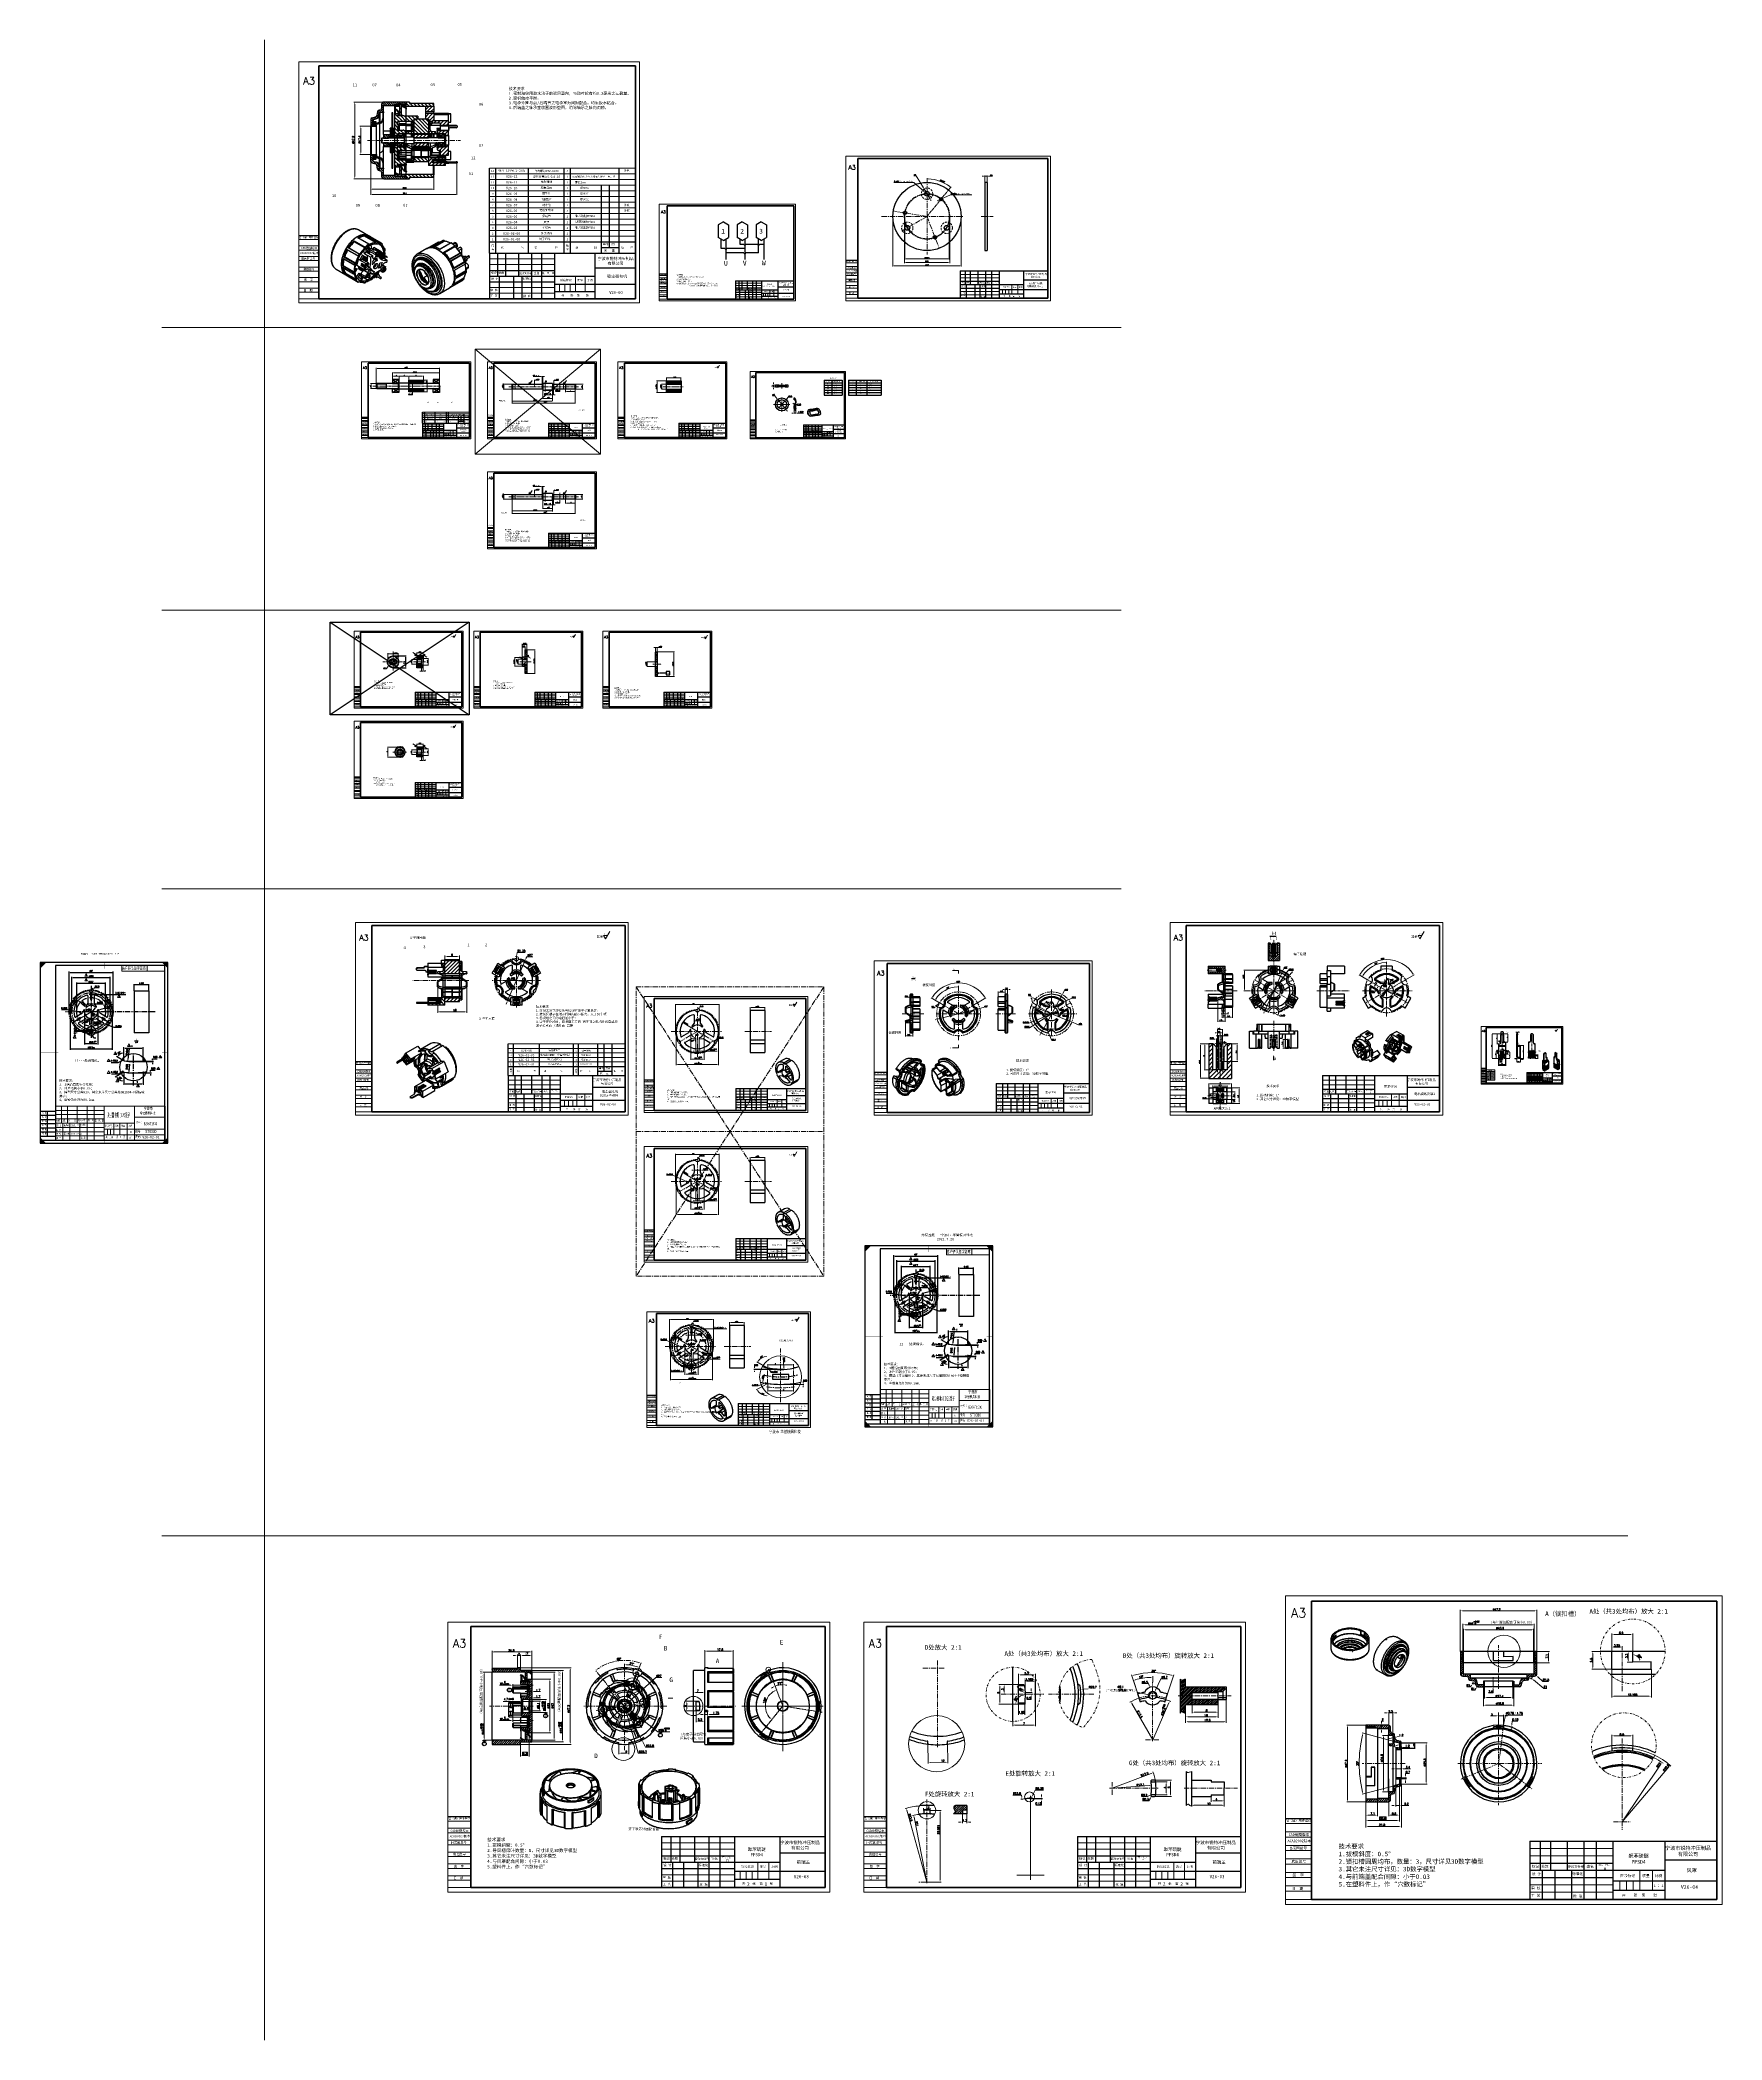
# Model space of a CAD drawing. Header units: millimetres. Extents: x 2517 to 77584, y 486 to 45347.
# Drawn here: x 2979 to 4016, y 486 to 1718 of the extents above; entities that cross this region are included whole.
import ezdxf
from ezdxf.enums import TextEntityAlignment as Align

# ---------------------------------------------------------------- set-up
doc = ezdxf.new("R2010")
doc.units = ezdxf.units.MM
for name, pattern in [('CENTER', [50.8, 31.75, -6.35, 6.35, -6.35]), ('DIVIDE', [31.75, 12.7, -6.35, 0, -6.35, 0, -6.35]), ('HIDDEN', [9.525, 6.35, -3.175]), ('SLD-实线', [0]), ('点画线', [18, 12, -2, 2, -2])]:
    doc.linetypes.add(name, pattern=pattern)
for name, color, linetype in [('01', 7, 'Continuous'), ('02', 1, 'Continuous'), ('10', 7, 'Continuous'), ('3', 3, 'Continuous'), ('CENTER', 1, 'CENTER'), ('DIM', 3, 'Continuous'), ('PART', 6, 'Continuous'), ('PH', 140, 'Continuous'), ('TEXT', 3, 'Continuous'), ('图框', 7, 'Continuous'), ('图框线', 4, 'Continuous')]:
    doc.layers.add(name, color=color, linetype=linetype)
for name, color, linetype, lineweight in [('AM_5', 3, 'Continuous', 25), ('中心线', 1, 'CENTER', 9), ('中心线层', 1, '点画线', 18), ('双点划线', 5, 'DIVIDE', 9), ('填充', 3, 'Continuous', 9), ('实线', 7, 'Continuous', 25), ('尺寸标注', 2, 'Continuous', 9), ('引导线', 6, 'Continuous', 9), ('文本', 3, 'Continuous', 15), ('框格线', 8, 'Continuous', 20), ('粗实线', 9, 'Continuous', 50), ('虚线', 4, 'HIDDEN', 13)]:
    doc.layers.add(name, color=color, linetype=linetype, lineweight=lineweight)
doc.styles.add('ACISOTS', font='isocp.shx', dxfattribs={"height": 1, "bigfont": 'gbcbig.shx'})
doc.styles.add('BZZX', font='romans.shx', dxfattribs={"width": 0.8})
doc.styles.add('HZ', font='times.ttf', dxfattribs={"width": 0.8})
doc.styles.add('HZ1', font='', dxfattribs={"width": 0.8})
doc.styles.add('SLDTEXTSTYLE0', font='TXT', dxfattribs={"width": 0.7, "bigfont": 'bigfont'})
doc.styles.add('SLDTEXTSTYLE3', font='TXT', dxfattribs={"width": 0.6, "bigfont": 'bigfont'})
doc.styles.add('SLDTEXTSTYLE4', font='TXT', dxfattribs={"width": 0.7})
doc.styles.add('SLDTEXTSTYLE5', font='TXT', dxfattribs={"width": 0.62})
doc.styles.add('SLDTEXTSTYLE6', font='TXT', dxfattribs={"width": 0.62})
doc.styles.add('SLDTEXTSTYLE7', font='', dxfattribs={"width": 0.58})
doc.styles.add('st', font='txt.shx')
doc.styles.get("Standard").update_dxf_attribs({"font": 'simfang.ttf'})
doc.styles.add('工程字', font='romans.shx', dxfattribs={"width": 0.7, "bigfont": 'gbcbig.shx'})
doc.styles.get('HZ1').set_extended_font_data('NSimSun')
doc.styles.get('SLDTEXTSTYLE7').set_extended_font_data('SimSun')
doc.dimstyles.new('2st', dxfattribs={"dimscale": 0.5, "dimtxt": 2.5, "dimasz": 2.5, "dimexe": 1.25, "dimexo": 0, "dimtad": 1, "dimtoh": 1, "dimdec": 3, "dimlfac": 0.5, "dimdsep": 46, "dimtxsty": 'st', "dimcen": 0, "dimclrd": 256, "dimclre": 256, "dimclrt": 3, "dimadec": 3, "dimazin": 2, "dimtfac": 1, "dimtdec": 3, "dimtofl": 0, "dimtmove": 0, "dimatfit": 1, "dimfxl": 1, "dimlwd": -1, "dimlwe": -1, "dimarcsym": 0})
doc.dimstyles.new('2st0.3', dxfattribs={"dimscale": 0.3, "dimtxt": 2.5, "dimasz": 2.5, "dimexe": 1.25, "dimexo": 0, "dimtad": 1, "dimtoh": 1, "dimdec": 3, "dimlfac": 0.5, "dimdsep": 46, "dimtxsty": 'st', "dimcen": 0, "dimclrd": 256, "dimclre": 256, "dimclrt": 256, "dimadec": 4, "dimazin": 2, "dimtfac": 1, "dimtdec": 3, "dimtmove": 0, "dimatfit": 1, "dimfxl": 1, "dimlwd": -1, "dimlwe": -1, "dimarcsym": 0})
doc.dimstyles.new('4st0.3', dxfattribs={"dimscale": 0.3, "dimtxt": 2.5, "dimasz": 2.5, "dimexe": 1.25, "dimexo": 0, "dimtad": 1, "dimtoh": 1, "dimdec": 3, "dimlfac": 0.25, "dimdsep": 46, "dimtxsty": 'st', "dimcen": 0, "dimclrd": 256, "dimclre": 256, "dimclrt": 256, "dimadec": 4, "dimazin": 2, "dimtfac": 1, "dimtdec": 3, "dimtofl": 0, "dimtmove": 0, "dimatfit": 3, "dimfxl": 1, "dimlwd": -1, "dimlwe": -1, "dimarcsym": 0})
doc.dimstyles.new('st', dxfattribs={"dimscale": 0.5, "dimtxt": 2.5, "dimasz": 2.5, "dimexe": 1.25, "dimexo": 0, "dimtad": 1, "dimtoh": 1, "dimdsep": 46, "dimtxsty": 'st', "dimcen": 0, "dimclrd": 256, "dimclre": 256, "dimclrt": 3, "dimadec": 3, "dimazin": 2, "dimtfac": 1, "dimtmove": 0, "dimatfit": 1, "dimfxl": 1, "dimlwd": -1, "dimlwe": -1, "dimarcsym": 0})
doc.dimstyles.new('st0.1', dxfattribs={"dimscale": 0.1, "dimtxt": 2.5, "dimasz": 2.5, "dimexe": 1.25, "dimexo": 0, "dimtad": 1, "dimtoh": 1, "dimdec": 3, "dimdsep": 46, "dimtxsty": 'st', "dimcen": 0, "dimclrd": 256, "dimclre": 256, "dimclrt": 256, "dimadec": 4, "dimazin": 2, "dimtfac": 1, "dimtdec": 3, "dimtmove": 0, "dimatfit": 1, "dimfxl": 1, "dimlwd": -1, "dimlwe": -1, "dimarcsym": 0})
doc.dimstyles.new('st0.2', dxfattribs={"dimscale": 0.2, "dimtxt": 2.5, "dimasz": 2.5, "dimexe": 1.25, "dimexo": 0, "dimtad": 1, "dimtoh": 1, "dimdec": 3, "dimdsep": 46, "dimtxsty": 'st', "dimcen": 0, "dimclrd": 256, "dimclre": 256, "dimclrt": 256, "dimadec": 4, "dimazin": 2, "dimtfac": 1, "dimtdec": 3, "dimtmove": 0, "dimatfit": 1, "dimfxl": 1, "dimlwd": -1, "dimlwe": -1, "dimarcsym": 0})
doc.dimstyles.new('st0.3', dxfattribs={"dimscale": 0.3, "dimtxt": 2.5, "dimasz": 2.5, "dimexe": 1.25, "dimexo": 0, "dimtad": 1, "dimtoh": 1, "dimdec": 3, "dimdsep": 46, "dimtxsty": 'st', "dimcen": 0, "dimclrd": 256, "dimclre": 256, "dimclrt": 256, "dimadec": 4, "dimazin": 2, "dimtfac": 1, "dimtdec": 3, "dimtmove": 0, "dimatfit": 1, "dimfxl": 1, "dimlwd": -1, "dimlwe": -1, "dimarcsym": 0})
doc.dimstyles.new('副本 ISO-25-1.5', dxfattribs={"dimtxt": 0.85, "dimasz": 0.5, "dimexe": 0.5, "dimexo": 0, "dimgap": 0.5, "dimtad": 1, "dimtoh": 1, "dimdec": 3, "dimzin": 9, "dimdsep": 46, "dimtxsty": '工程字', "dimcen": 0.5, "dimclrd": 3, "dimclre": 3, "dimclrt": 4, "dimadec": 1, "dimazin": 0, "dimtfac": 1, "dimtdec": 3, "dimtmove": 0, "dimatfit": 3, "dimfxl": 1, "dimarcsym": 0})
doc.dimstyles.new('放大3倍', dxfattribs={"dimtxt": 1, "dimasz": 0.8, "dimexe": 0.6, "dimexo": 0.3, "dimtad": 1, "dimtoh": 1, "dimdec": 3, "dimlfac": 0.333333, "dimzin": 9, "dimdsep": 46, "dimtxsty": '工程字', "dimcen": 1, "dimclrd": 3, "dimclre": 3, "dimclrt": 4, "dimadec": 1, "dimazin": 0, "dimtfac": 0.7, "dimtdec": 3, "dimtmove": 0, "dimatfit": 3, "dimfxl": 1, "dimtolj": 1, "dimarcsym": 0})
pattern_1 = [(45, (3368.8732, 960.9615), (-1.122532, 1.122532), [])]
pattern_2 = [(135, (3368.8732, 960.9615), (-1.122532, -1.122532), [])]
pattern_3 = [(135, (-114.1133, -152.3688), (-1.122532, -1.122532), [])]
pattern_4 = [(45, (185.25485, -1.8559), (-0.561266, 0.561266), [])]
pattern_5 = [(45, (41.2096, -132.8589), (-0.6735192, 0.6735192), [])]
pattern_6 = [(45, (-22.5653, -353.2025), (-0.6735192, 0.6735192), [])]
pattern_7 = [(135, (124.7836, 11.1538), (-1.122532, -1.122532), [])]
pattern_8 = [(45, (124.7836, 11.1538), (-0.8980256, 0.8980256), [])]
pattern_9 = [(45, (124.7836, 11.1538), (-1.122532, 1.122532), [])]
pattern_10 = [(135, (124.7836, 11.1538), (-0.6735192, -0.6735192), [])]
pattern_11 = [(45, (124.7836, 11.1538), (-0.6735192, 0.6735192), [])]
pattern_12 = [(135, (124.78356, 11.15376), (-0.44901281, -0.44901281), [])]

# ---------------------------------------------------------------- blocks, each defined once
blk = doc.blocks.new('*D10')
at = {"layer": 'Defpoints', "color": 0, "ltscale": 0.2, "transparency": 16777216}
for p in [(3265, 1503.2), (3270.3, 1506.2), (3270.3, 1503.2)]:
    blk.add_point(p, dxfattribs=at)
at = {"layer": '尺寸标注', "ltscale": 0.2, "transparency": 16777216}
for p, q in [((3270.3, 1506.2), (3264.7, 1506.2)), ((3270.3, 1503.2), (3264.7, 1503.2)), ((3265, 1505.7), (3265, 1503.7))]:
    blk.add_line(p, q, dxfattribs=at)
for points in [[(3264.9, 1505.7), (3265.1, 1505.7), (3265, 1506.2)], [(3264.9, 1503.7), (3265.1, 1503.7), (3265, 1503.2)]]:
    blk.add_solid(points, dxfattribs=at)
at = {"layer": '尺寸标注', "ltscale": 0.2, "transparency": 16777216, "insert": (3264.4, 1505.2), "char_height": 0.5, "attachment_point": 5, "rotation": 90, "style": 'st'}
blk.add_mtext('%%c3{}{\\H0.71x;\\C3;\\S 0^ -0.006;}', dxfattribs=at)
blk = doc.blocks.new('*D11')
at = {"layer": 'Defpoints', "color": 0, "ltscale": 0.2, "transparency": 16777216}
for p in [(3308.8, 1506.2), (3308.8, 1503.2), (3313.6, 1503.2)]:
    blk.add_point(p, dxfattribs=at)
at = {"layer": '尺寸标注', "ltscale": 0.2, "transparency": 16777216}
for p, q in [((3308.8, 1506.2), (3313.9, 1506.2)), ((3308.8, 1503.2), (3313.9, 1503.2)), ((3313.6, 1505.7), (3313.6, 1503.7))]:
    blk.add_line(p, q, dxfattribs=at)
for points in [[(3313.5, 1505.7), (3313.7, 1505.7), (3313.6, 1506.2)], [(3313.5, 1503.7), (3313.7, 1503.7), (3313.6, 1503.2)]]:
    blk.add_solid(points, dxfattribs=at)
at = {"layer": '尺寸标注', "ltscale": 0.2, "transparency": 16777216, "insert": (3313.2, 1504.7), "char_height": 0.5, "attachment_point": 5, "rotation": 90, "style": 'st'}
blk.add_mtext('M3', dxfattribs=at)
blk = doc.blocks.new('*D12')
at = {"layer": 'Defpoints', "color": 0, "ltscale": 0.2, "transparency": 16777216}
for p in [(3295.1, 1506.7), (3290.5, 1502.7), (3295.1, 1502.7)]:
    blk.add_point(p, dxfattribs=at)
at = {"layer": '尺寸标注', "ltscale": 0.2, "transparency": 16777216}
for p, q in [((3295.1, 1506.7), (3290.3, 1506.7)), ((3290.5, 1507.2), (3290.5, 1507.7)), ((3290.5, 1507.7), (3291.5, 1507.7)), ((3290.5, 1502.7), (3290.5, 1506.7)), ((3295.1, 1502.7), (3290.3, 1502.7)), ((3290.5, 1502.2), (3290.5, 1501.7))]:
    blk.add_line(p, q, dxfattribs=at)
for points in [[(3290.4, 1507.2), (3290.6, 1507.2), (3290.5, 1506.7)], [(3290.4, 1502.2), (3290.6, 1502.2), (3290.5, 1502.7)]]:
    blk.add_solid(points, dxfattribs=at)
at = {"layer": '尺寸标注', "ltscale": 0.2, "transparency": 16777216, "insert": (3291.1, 1508.1), "char_height": 0.5, "attachment_point": 5, "style": 'st'}
blk.add_mtext('%%c4', dxfattribs=at)
blk = doc.blocks.new('*D13')
at = {"layer": 'Defpoints', "color": 0, "ltscale": 0.2, "transparency": 16777216}
for p in [(3298.5, 1506.2), (3298.8, 1503.2), (3299.6, 1503.2)]:
    blk.add_point(p, dxfattribs=at)
at = {"layer": '尺寸标注', "ltscale": 0.2, "transparency": 16777216}
for p, q in [((3298.5, 1506.2), (3299.8, 1506.2)), ((3298.8, 1503.2), (3299.8, 1503.2)), ((3299.6, 1506.7), (3299.6, 1507.2)), ((3299.6, 1506.2), (3299.6, 1503.2)), ((3299.6, 1501.8), (3296.8, 1501.8)), ((3299.6, 1502.7), (3299.6, 1501.8))]:
    blk.add_line(p, q, dxfattribs=at)
for points in [[(3299.5, 1506.7), (3299.6, 1506.7), (3299.6, 1506.2)], [(3299.5, 1502.7), (3299.6, 1502.7), (3299.6, 1503.2)]]:
    blk.add_solid(points, dxfattribs=at)
at = {"layer": '尺寸标注', "ltscale": 0.2, "transparency": 16777216, "insert": (3298.1, 1502.4), "char_height": 0.5, "attachment_point": 5, "style": 'st'}
blk.add_mtext('%%c3{}{\\H0.71x;\\C3;\\S 0^ -0.006;}', dxfattribs=at)
blk = doc.blocks.new('*D14')
at = {"layer": 'Defpoints', "color": 0, "ltscale": 0.2, "transparency": 16777216}
for p in [(3303.1, 1503.2), (3309.1, 1503.5), (3309.1, 1501.7)]:
    blk.add_point(p, dxfattribs=at)
at = {"layer": '尺寸标注', "ltscale": 0.2, "transparency": 16777216}
for p, q in [((3303.1, 1503.2), (3303.1, 1501.4)), ((3309.1, 1503.5), (3309.1, 1501.4)), ((3303.6, 1501.7), (3308.6, 1501.7))]:
    blk.add_line(p, q, dxfattribs=at)
for points in [[(3303.6, 1501.8), (3303.6, 1501.6), (3303.1, 1501.7)], [(3308.6, 1501.8), (3308.6, 1501.6), (3309.1, 1501.7)]]:
    blk.add_solid(points, dxfattribs=at)
at = {"layer": '尺寸标注', "ltscale": 0.2, "transparency": 16777216, "insert": (3306.2, 1502), "char_height": 0.5, "attachment_point": 5, "style": 'st'}
blk.add_mtext('6', dxfattribs=at)
blk = doc.blocks.new('*D15')
at = {"layer": 'Defpoints', "color": 0, "ltscale": 0.2, "transparency": 16777216}
for p in [(3289.1, 1502.7), (3295.1, 1502.7), (3295.1, 1497.4)]:
    blk.add_point(p, dxfattribs=at)
at = {"layer": '尺寸标注', "ltscale": 0.2, "transparency": 16777216}
for p, q in [((3289.1, 1502.7), (3289.1, 1497.2)), ((3289.6, 1497.4), (3294.6, 1497.4)), ((3295.1, 1502.7), (3295.1, 1497.2))]:
    blk.add_line(p, q, dxfattribs=at)
for points in [[(3289.6, 1497.5), (3289.6, 1497.3), (3289.1, 1497.4)], [(3294.6, 1497.5), (3294.6, 1497.3), (3295.1, 1497.4)]]:
    blk.add_solid(points, dxfattribs=at)
at = {"layer": '尺寸标注', "ltscale": 0.2, "transparency": 16777216, "insert": (3292.6, 1497.9), "char_height": 0.5, "attachment_point": 5, "style": 'st'}
blk.add_mtext('6{}{\\H0.71x;\\C3;\\S+0.1^  0;}', dxfattribs=at)
blk = doc.blocks.new('*D16')
at = {"layer": 'Defpoints', "color": 0, "ltscale": 0.2, "transparency": 16777216}
for p in [(3270.1, 1503.4), (3309.1, 1503.5), (3309.1, 1494.5)]:
    blk.add_point(p, dxfattribs=at)
at = {"layer": '尺寸标注', "ltscale": 0.2, "transparency": 16777216}
for p, q in [((3270.1, 1503.4), (3270.1, 1494.3)), ((3309.1, 1503.5), (3309.1, 1494.3)), ((3270.6, 1494.5), (3308.6, 1494.5))]:
    blk.add_line(p, q, dxfattribs=at)
for points in [[(3270.6, 1494.6), (3270.6, 1494.4), (3270.1, 1494.5)], [(3308.6, 1494.6), (3308.6, 1494.4), (3309.1, 1494.5)]]:
    blk.add_solid(points, dxfattribs=at)
at = {"layer": '尺寸标注', "ltscale": 0.2, "transparency": 16777216, "insert": (3290.6, 1495.1), "char_height": 0.5, "attachment_point": 5, "style": 'st'}
blk.add_mtext('39{}{\\H0.71x;\\C3;\\S+0.1^  0;}', dxfattribs=at)
blk = doc.blocks.new('*D17')
at = {"layer": 'Defpoints', "color": 0, "ltscale": 0.2, "transparency": 16777216}
for p in [(3295.6, 1503.2), (3295.1, 1502.7), (3295.1, 1499.8)]:
    blk.add_point(p, dxfattribs=at)
at = {"layer": '尺寸标注', "ltscale": 0.2, "transparency": 16777216}
for p, q in [((3295.6, 1503.2), (3295.6, 1499.6)), ((3294.6, 1499.8), (3290, 1499.8)), ((3295.1, 1502.7), (3295.1, 1499.6)), ((3295.6, 1499.8), (3295.1, 1499.8)), ((3296.1, 1499.8), (3296.6, 1499.8))]:
    blk.add_line(p, q, dxfattribs=at)
for points in [[(3294.6, 1499.9), (3294.6, 1499.8), (3295.1, 1499.8)], [(3296.1, 1499.9), (3296.1, 1499.8), (3295.6, 1499.8)]]:
    blk.add_solid(points, dxfattribs=at)
at = {"layer": '尺寸标注', "ltscale": 0.2, "transparency": 16777216, "insert": (3292, 1500.3), "char_height": 0.5, "attachment_point": 5, "style": 'st'}
blk.add_mtext('0.5(退刀槽)', dxfattribs=at)
blk = doc.blocks.new('*D18')
at = {"layer": 'Defpoints', "color": 0, "ltscale": 0.2, "transparency": 16777216}
for p in [(3295.6, 1506.2), (3295.6, 1506), (3295.9, 1506)]:
    blk.add_point(p, dxfattribs=at)
at = {"layer": '尺寸标注', "ltscale": 0.2, "transparency": 16777216}
for p, q in [((3295.6, 1506.2), (3296.1, 1506.2)), ((3295.6, 1506), (3296.1, 1506)), ((3295.9, 1506.7), (3295.9, 1508.5)), ((3295.9, 1508.5), (3298.7, 1508.5)), ((3295.9, 1506), (3295.9, 1506.2)), ((3295.9, 1505.5), (3295.9, 1505))]:
    blk.add_line(p, q, dxfattribs=at)
for points in [[(3295.8, 1506.7), (3296, 1506.7), (3295.9, 1506.2)], [(3295.8, 1505.5), (3296, 1505.5), (3295.9, 1506)]]:
    blk.add_solid(points, dxfattribs=at)
at = {"layer": '尺寸标注', "ltscale": 0.2, "transparency": 16777216, "insert": (3297.4, 1509), "char_height": 0.5, "attachment_point": 5, "style": 'st'}
blk.add_mtext('最大0.05', dxfattribs=at)
blk = doc.blocks.new('*D19')
at = {"layer": 'Defpoints', "color": 0, "ltscale": 0.2, "transparency": 16777216}
for p in [(3208.7, 1503.6), (3220, 1506.6), (3220.7, 1503.6)]:
    blk.add_point(p, dxfattribs=at)
at = {"layer": '尺寸标注', "ltscale": 0.2, "transparency": 16777216}
for p, q in [((3220, 1506.6), (3208.5, 1506.6)), ((3220.7, 1503.6), (3208.5, 1503.6)), ((3208.7, 1507.1), (3208.7, 1507.6)), ((3208.7, 1506.6), (3208.7, 1503.6)), ((3208.7, 1503.1), (3208.7, 1499.6)), ((3208.7, 1499.6), (3206.3, 1499.6))]:
    blk.add_line(p, q, dxfattribs=at)
for points in [[(3208.6, 1507.1), (3208.8, 1507.1), (3208.7, 1506.6)], [(3208.6, 1503.1), (3208.8, 1503.1), (3208.7, 1503.6)]]:
    blk.add_solid(points, dxfattribs=at)
at = {"layer": '尺寸标注', "ltscale": 0.2, "transparency": 16777216, "insert": (3207.4, 1500), "char_height": 0.5, "attachment_point": 5, "style": 'st'}
blk.add_mtext('%%c3{}{\\C2; h6}', dxfattribs=at)
blk = doc.blocks.new('*D20')
at = {"layer": 'Defpoints', "color": 0, "ltscale": 0.2, "transparency": 16777216}
for p in [(3362.5, 1503.2), (3365.2, 1506.2), (3365.2, 1503.2)]:
    blk.add_point(p, dxfattribs=at)
at = {"layer": '尺寸标注', "ltscale": 0.2, "transparency": 16777216}
for p, q in [((3365.2, 1506.2), (3362.2, 1506.2)), ((3365.2, 1503.2), (3362.2, 1503.2)), ((3362.5, 1505.7), (3362.5, 1503.7))]:
    blk.add_line(p, q, dxfattribs=at)
for points in [[(3362.4, 1505.7), (3362.5, 1505.7), (3362.5, 1506.2)], [(3362.4, 1503.7), (3362.5, 1503.7), (3362.5, 1503.2)]]:
    blk.add_solid(points, dxfattribs=at)
at = {"layer": '尺寸标注', "ltscale": 0.2, "transparency": 16777216, "insert": (3361.9, 1504.7), "char_height": 0.5, "attachment_point": 5, "rotation": 90, "style": 'st'}
blk.add_mtext('%%c3{}{\\H0.71x;\\C3;\\S+0.03^ +0.01;}', dxfattribs=at)
blk = doc.blocks.new('*D21')
at = {"layer": 'Defpoints', "color": 0, "ltscale": 0.2, "transparency": 16777216}
for p in [(3359.5, 1508.3), (3365.2, 1508.3), (3365.2, 1501.1)]:
    blk.add_point(p, dxfattribs=at)
at = {"layer": '尺寸标注', "ltscale": 0.2, "transparency": 16777216}
for p, q in [((3365.2, 1508.3), (3359.2, 1508.3)), ((3359.5, 1501.6), (3359.5, 1507.8)), ((3365.2, 1501.1), (3359.2, 1501.1))]:
    blk.add_line(p, q, dxfattribs=at)
for points in [[(3359.4, 1507.8), (3359.6, 1507.8), (3359.5, 1508.3)], [(3359.4, 1501.6), (3359.6, 1501.6), (3359.5, 1501.1)]]:
    blk.add_solid(points, dxfattribs=at)
at = {"layer": '尺寸标注', "ltscale": 0.2, "transparency": 16777216, "insert": (3358.9, 1504.7), "char_height": 0.5, "attachment_point": 5, "rotation": 90, "style": 'st'}
blk.add_mtext('%%c7.2{}{\\H0.71x;\\C3;\\S 0^ -0.03;}', dxfattribs=at)
blk = doc.blocks.new('*D22')
at = {"layer": 'Defpoints', "color": 0, "ltscale": 0.2, "transparency": 16777216}
for p in [(3365.2, 1508.3), (3374.2, 1510.1), (3374.2, 1508.3)]:
    blk.add_point(p, dxfattribs=at)
at = {"layer": '尺寸标注', "ltscale": 0.2, "transparency": 16777216}
for p, q in [((3365.2, 1508.3), (3365.2, 1510.4)), ((3365.7, 1510.1), (3373.7, 1510.1)), ((3374.2, 1508.3), (3374.2, 1510.4))]:
    blk.add_line(p, q, dxfattribs=at)
for points in [[(3365.7, 1510.2), (3365.7, 1510.1), (3365.2, 1510.1)], [(3373.7, 1510.2), (3373.7, 1510.1), (3374.2, 1510.1)]]:
    blk.add_solid(points, dxfattribs=at)
at = {"layer": '尺寸标注', "ltscale": 0.2, "transparency": 16777216, "insert": (3370.5, 1510.6), "char_height": 0.5, "attachment_point": 5, "style": 'st'}
blk.add_mtext('9{}{\\A0;{\\H1.5x;}{\\A2;\\H0.71x;\\C3;%%p0.1}}', dxfattribs=at)
blk = doc.blocks.new('*D23')
at = {"layer": 'Defpoints', "color": 0, "ltscale": 0.2, "transparency": 16777216}
for p in [(3206.5, 1508.7), (3215.5, 1511.2), (3215.5, 1508.7)]:
    blk.add_point(p, dxfattribs=at)
at = {"layer": '尺寸标注', "ltscale": 0.2, "transparency": 16777216}
for p, q in [((3206.5, 1508.7), (3206.5, 1511.5)), ((3207, 1511.2), (3215, 1511.2)), ((3215.5, 1508.7), (3215.5, 1511.5))]:
    blk.add_line(p, q, dxfattribs=at)
for points in [[(3207, 1511.3), (3207, 1511.2), (3206.5, 1511.2)], [(3215, 1511.3), (3215, 1511.2), (3215.5, 1511.2)]]:
    blk.add_solid(points, dxfattribs=at)
at = {"layer": '尺寸标注', "ltscale": 0.2, "transparency": 16777216, "insert": (3211, 1511.6), "char_height": 0.5, "attachment_point": 5, "style": 'st'}
blk.add_mtext('9', dxfattribs=at)
blk = doc.blocks.new('*D24')
at = {"layer": 'Defpoints', "color": 0, "ltscale": 0.2, "transparency": 16777216}
for p in [(3215.5, 1508.7), (3217.9, 1508.7), (3215.5, 1501.5)]:
    blk.add_point(p, dxfattribs=at)
at = {"layer": '尺寸标注', "ltscale": 0.2, "transparency": 16777216}
for p, q in [((3215.5, 1508.7), (3218.1, 1508.7)), ((3217.9, 1502), (3217.9, 1508.2)), ((3215.5, 1501.5), (3218.1, 1501.5))]:
    blk.add_line(p, q, dxfattribs=at)
for points in [[(3217.8, 1508.2), (3217.9, 1508.2), (3217.9, 1508.7)], [(3217.8, 1502), (3217.9, 1502), (3217.9, 1501.5)]]:
    blk.add_solid(points, dxfattribs=at)
at = {"layer": '尺寸标注', "ltscale": 0.2, "transparency": 16777216, "insert": (3217.5, 1507.5), "char_height": 0.5, "attachment_point": 5, "rotation": 90, "style": 'st'}
blk.add_mtext('%%c7.2', dxfattribs=at)
blk = doc.blocks.new('*D25')
at = {"layer": 'Defpoints', "color": 0, "ltscale": 0.2, "transparency": 16777216}
for p in [(3200.5, 1507.1), (3206.5, 1511.2), (3206.5, 1508.7)]:
    blk.add_point(p, dxfattribs=at)
at = {"layer": '尺寸标注', "ltscale": 0.2, "transparency": 16777216}
for p, q in [((3200.5, 1507.1), (3200.5, 1511.5)), ((3201, 1511.2), (3206, 1511.2)), ((3206.5, 1508.7), (3206.5, 1511.5))]:
    blk.add_line(p, q, dxfattribs=at)
for points in [[(3201, 1511.3), (3201, 1511.1), (3200.5, 1511.2)], [(3206, 1511.3), (3206, 1511.1), (3206.5, 1511.2)]]:
    blk.add_solid(points, dxfattribs=at)
at = {"layer": '尺寸标注', "ltscale": 0.2, "transparency": 16777216, "insert": (3203.8, 1511.6), "char_height": 0.5, "attachment_point": 5, "style": 'st'}
blk.add_mtext('6', dxfattribs=at)
blk = doc.blocks.new('*D26')
at = {"layer": 'Defpoints', "color": 0, "ltscale": 0.2, "transparency": 16777216}
for p in [(3186.5, 1516), (3186.5, 1506.3), (3225.5, 1509.1)]:
    blk.add_point(p, dxfattribs=at)
at = {"layer": '尺寸标注', "ltscale": 0.2, "transparency": 16777216}
for p, q in [((3186.5, 1506.3), (3186.5, 1516.3)), ((3225, 1516), (3187, 1516)), ((3225.5, 1509.1), (3225.5, 1516.3))]:
    blk.add_line(p, q, dxfattribs=at)
for points in [[(3187, 1516.1), (3187, 1515.9), (3186.5, 1516)], [(3225, 1516.1), (3225, 1515.9), (3225.5, 1516)]]:
    blk.add_solid(points, dxfattribs=at)
at = {"layer": '尺寸标注', "ltscale": 0.2, "transparency": 16777216, "insert": (3204.9, 1516.5), "char_height": 0.5, "attachment_point": 5, "style": 'st'}
blk.add_mtext('39{}{\\H0.71x;\\C3;\\S+0.1^  0;}', dxfattribs=at)
blk = doc.blocks.new('*D27')
at = {"layer": 'Defpoints', "color": 0, "ltscale": 0.2, "transparency": 16777216}
for p in [(3196.5, 1509.1), (3200.5, 1511.2), (3200.5, 1509.1)]:
    blk.add_point(p, dxfattribs=at)
at = {"layer": '尺寸标注', "ltscale": 0.2, "transparency": 16777216}
for p, q in [((3196.5, 1509.1), (3196.5, 1511.5)), ((3197, 1511.2), (3200, 1511.2)), ((3200.5, 1509.1), (3200.5, 1511.5))]:
    blk.add_line(p, q, dxfattribs=at)
for points in [[(3197, 1511.3), (3197, 1511.1), (3196.5, 1511.2)], [(3200, 1511.3), (3200, 1511.1), (3200.5, 1511.2)]]:
    blk.add_solid(points, dxfattribs=at)
at = {"layer": '尺寸标注', "ltscale": 0.2, "transparency": 16777216, "insert": (3198.8, 1511.6), "char_height": 0.5, "attachment_point": 5, "style": 'st'}
blk.add_mtext('4', dxfattribs=at)
blk = doc.blocks.new('*D28')
at = {"layer": 'Defpoints', "color": 0, "ltscale": 0.2, "transparency": 16777216}
for p in [(3183.3, 1503.6), (3186.8, 1506.6), (3186.8, 1503.6)]:
    blk.add_point(p, dxfattribs=at)
at = {"layer": '尺寸标注', "ltscale": 0.2, "transparency": 16777216}
for p, q in [((3186.8, 1506.6), (3183, 1506.6)), ((3186.8, 1503.6), (3183, 1503.6)), ((3183.3, 1506.1), (3183.3, 1504.1))]:
    blk.add_line(p, q, dxfattribs=at)
for points in [[(3183.2, 1506.1), (3183.4, 1506.1), (3183.3, 1506.6)], [(3183.2, 1504.1), (3183.4, 1504.1), (3183.3, 1503.6)]]:
    blk.add_solid(points, dxfattribs=at)
at = {"layer": '尺寸标注', "ltscale": 0.2, "transparency": 16777216, "insert": (3182.9, 1505), "char_height": 0.5, "attachment_point": 5, "rotation": 90, "style": 'st'}
blk.add_mtext('M3', dxfattribs=at)
blk = doc.blocks.new('*D29')
at = {"layer": 'Defpoints', "color": 0, "ltscale": 0.2, "transparency": 16777216}
for p in [(3434.5, 1491.7), (3438.2, 1495.9)]:
    blk.add_point(p, dxfattribs=at)
at = {"layer": '尺寸标注', "ltscale": 0.2, "transparency": 16777216}
for p, q in [((3434, 1491.1), (3433.5, 1490.6)), ((3434.5, 1491.7), (3438.2, 1495.9)), ((3438.7, 1496.5), (3440.2, 1498.2)), ((3440.2, 1498.2), (3442.6, 1498.2))]:
    blk.add_line(p, q, dxfattribs=at)
for points in [[(3433.9, 1491.2), (3434.1, 1491.1), (3434.5, 1491.7)], [(3438.6, 1496.6), (3438.8, 1496.4), (3438.2, 1495.9)]]:
    blk.add_solid(points, dxfattribs=at)
at = {"layer": '尺寸标注', "ltscale": 0.2, "transparency": 16777216, "insert": (3441.5, 1498.8), "char_height": 0.75, "attachment_point": 5, "style": 'st'}
blk.add_mtext('∅5.6', dxfattribs=at)
blk = doc.blocks.new('*D30')
at = {"layer": 'Defpoints', "color": 0, "ltscale": 0.2, "transparency": 16777216}
for p in [(3433.8, 1496.9), (3438.9, 1490.7)]:
    blk.add_point(p, dxfattribs=at)
at = {"layer": '尺寸标注', "ltscale": 0.2, "transparency": 16777216}
for p, q in [((3432, 1499.1), (3430.6, 1499.1)), ((3433.3, 1497.5), (3432, 1499.1)), ((3438.9, 1490.7), (3433.8, 1496.9)), ((3439.3, 1490.1), (3439.8, 1489.6))]:
    blk.add_line(p, q, dxfattribs=at)
for points in [[(3433.4, 1497.6), (3433.2, 1497.4), (3433.8, 1496.9)], [(3439.4, 1490.2), (3439.3, 1490.1), (3438.9, 1490.7)]]:
    blk.add_solid(points, dxfattribs=at)
at = {"layer": '尺寸标注', "ltscale": 0.2, "transparency": 16777216, "insert": (3431.2, 1499.7), "char_height": 0.75, "attachment_point": 5, "style": 'st'}
blk.add_mtext('∅8', dxfattribs=at)
blk = doc.blocks.new('*D31')
at = {"layer": 'Defpoints', "color": 0, "ltscale": 0.2, "transparency": 16777216}
for p in [(3443.9, 1492.3), (3445, 1495.3), (3445, 1488.5)]:
    blk.add_point(p, dxfattribs=at)
at = {"layer": '尺寸标注', "ltscale": 0.2, "transparency": 16777216}
for p, q in [((3443.9, 1492.3), (3443.9, 1488.1)), ((3445, 1495.3), (3445, 1488.1)), ((3443.2, 1488.5), (3442.4, 1488.5)), ((3443.9, 1488.5), (3445, 1488.5)), ((3445.8, 1488.5), (3449.6, 1488.5))]:
    blk.add_line(p, q, dxfattribs=at)
for points in [[(3443.2, 1488.6), (3443.2, 1488.3), (3443.9, 1488.5)], [(3445.8, 1488.6), (3445.8, 1488.3), (3445, 1488.5)]]:
    blk.add_solid(points, dxfattribs=at)
at = {"layer": '尺寸标注', "ltscale": 0.2, "transparency": 16777216, "insert": (3448.1, 1489.2), "char_height": 0.75, "attachment_point": 5, "style": 'st'}
blk.add_mtext('1.1{}{\\A0;{\\H1.5x;}{\\A2;\\H0.71x;\\C3;%%p0.1}}', dxfattribs=at)
blk = doc.blocks.new('*D32')
at = {"layer": 'Defpoints', "color": 0, "ltscale": 0.2, "transparency": 16777216}
for p in [(3444.4, 1493.9), (3444.4, 1493.9), (3444.5, 1493.8)]:
    blk.add_point(p, dxfattribs=at)
at = {"layer": '尺寸标注', "ltscale": 0.2, "transparency": 16777216}
for p, q in [((3443.7, 1494.2), (3443, 1494.5)), ((3444.4, 1493.9), (3444.5, 1494.2)), ((3444.4, 1493.9), (3444.5, 1493.8)), ((3444.5, 1493.8), (3444.7, 1494.2)), ((3445.2, 1493.5), (3445.9, 1493.1)), ((3445.9, 1493.1), (3447.9, 1493.1))]:
    blk.add_line(p, q, dxfattribs=at)
for points in [[(3443.7, 1494.3), (3443.6, 1494.1), (3444.4, 1493.9)], [(3445.2, 1493.6), (3445.1, 1493.4), (3444.5, 1493.8)]]:
    blk.add_solid(points, dxfattribs=at)
at = {"layer": '尺寸标注', "ltscale": 0.2, "transparency": 16777216, "insert": (3447, 1493.7), "char_height": 0.75, "attachment_point": 5, "style": 'st'}
blk.add_mtext('0.15', dxfattribs=at)
blk = doc.blocks.new('*D33')
at = {"layer": 'Defpoints', "color": 0, "ltscale": 0.2, "transparency": 16777216}
for p in [(3431.1, 1505.7), (3436.3, 1505.7), (3436.3, 1504.6)]:
    blk.add_point(p, dxfattribs=at)
at = {"layer": '尺寸标注', "ltscale": 0.2, "transparency": 16777216}
for p, q in [((3436.3, 1505.7), (3430.8, 1505.7)), ((3436.3, 1504.6), (3430.8, 1504.6)), ((3431.1, 1506.5), (3431.1, 1507.2)), ((3431.1, 1504.6), (3431.1, 1505.7)), ((3431.1, 1503.8), (3431.1, 1503.1))]:
    blk.add_line(p, q, dxfattribs=at)
for points in [[(3431, 1506.5), (3431.3, 1506.5), (3431.1, 1505.7)], [(3431, 1503.8), (3431.3, 1503.8), (3431.1, 1504.6)]]:
    blk.add_solid(points, dxfattribs=at)
at = {"layer": '尺寸标注', "ltscale": 0.2, "transparency": 16777216, "insert": (3430.6, 1505.2), "char_height": 0.75, "attachment_point": 5, "rotation": 90, "style": 'st'}
blk.add_mtext('1', dxfattribs=at)
blk = doc.blocks.new('*D34')
at = {"layer": 'Defpoints', "color": 0, "ltscale": 0.2, "transparency": 16777216}
for p in [(3215.4, 1337.3), (3215.4, 1333.1), (3218.4, 1333.1)]:
    blk.add_point(p, dxfattribs=at)
at = {"layer": '尺寸标注', "ltscale": 0.2, "transparency": 16777216}
for p, q in [((3215.4, 1337.3), (3218.6, 1337.3)), ((3215.4, 1333.1), (3218.6, 1333.1)), ((3218.4, 1336.8), (3218.4, 1333.6))]:
    blk.add_line(p, q, dxfattribs=at)
for points in [[(3218.3, 1336.8), (3218.5, 1336.8), (3218.4, 1337.3)], [(3218.3, 1333.6), (3218.5, 1333.6), (3218.4, 1333.1)]]:
    blk.add_solid(points, dxfattribs=at)
at = {"layer": '尺寸标注', "ltscale": 0.2, "transparency": 16777216, "insert": (3218, 1335.4), "char_height": 0.5, "attachment_point": 5, "rotation": 90, "style": 'st'}
blk.add_mtext('%%c4.2', dxfattribs=at)
blk = doc.blocks.new('*D35')
at = {"layer": 'Defpoints', "color": 0, "ltscale": 0.2, "transparency": 16777216}
for p in [(3211.4, 1340.8), (3211.4, 1338.9), (3215.4, 1338.9)]:
    blk.add_point(p, dxfattribs=at)
at = {"layer": '尺寸标注', "ltscale": 0.2, "transparency": 16777216}
for p, q in [((3211.4, 1338.9), (3211.4, 1341)), ((3214.9, 1340.8), (3211.9, 1340.8)), ((3215.4, 1338.9), (3215.4, 1341))]:
    blk.add_line(p, q, dxfattribs=at)
for points in [[(3211.9, 1340.9), (3211.9, 1340.7), (3211.4, 1340.8)], [(3214.9, 1340.9), (3214.9, 1340.7), (3215.4, 1340.8)]]:
    blk.add_solid(points, dxfattribs=at)
at = {"layer": '尺寸标注', "ltscale": 0.2, "transparency": 16777216, "insert": (3213.3, 1341.3), "char_height": 0.5, "attachment_point": 5, "style": 'st'}
blk.add_mtext('4{}{\\A0;{\\H1.5x;}{\\A2;\\H0.71x;\\C3;%%p0.1}}', dxfattribs=at)
blk = doc.blocks.new('*D36')
at = {"layer": 'Defpoints', "color": 0, "ltscale": 0.2, "transparency": 16777216}
for p in [(3208.4, 1333.7), (3211.4, 1336.7), (3211.4, 1333.7)]:
    blk.add_point(p, dxfattribs=at)
at = {"layer": '尺寸标注', "ltscale": 0.2, "transparency": 16777216}
for p, q in [((3211.4, 1336.7), (3208.1, 1336.7)), ((3211.4, 1333.7), (3208.1, 1333.7)), ((3208.4, 1336.2), (3208.4, 1334.2))]:
    blk.add_line(p, q, dxfattribs=at)
for points in [[(3208.3, 1336.2), (3208.5, 1336.2), (3208.4, 1336.7)], [(3208.3, 1334.2), (3208.5, 1334.2), (3208.4, 1333.7)]]:
    blk.add_solid(points, dxfattribs=at)
at = {"layer": '尺寸标注', "ltscale": 0.2, "transparency": 16777216, "insert": (3208, 1335.2), "char_height": 0.5, "attachment_point": 5, "rotation": 90, "style": 'st'}
blk.add_mtext('M3', dxfattribs=at)
blk = doc.blocks.new('*D37')
at = {"layer": 'Defpoints', "color": 0, "ltscale": 0.2, "transparency": 16777216}
for p in [(3214.4, 1333.1), (3215.4, 1331.6), (3215.4, 1329.4)]:
    blk.add_point(p, dxfattribs=at)
at = {"layer": '尺寸标注', "ltscale": 0.2, "transparency": 16777216}
for p, q in [((3214.4, 1333.1), (3214.4, 1329.2)), ((3215.4, 1331.6), (3215.4, 1329.2)), ((3213.9, 1329.4), (3213.4, 1329.4)), ((3214.4, 1329.4), (3215.4, 1329.4)), ((3215.9, 1329.4), (3216.8, 1329.4))]:
    blk.add_line(p, q, dxfattribs=at)
for points in [[(3213.9, 1329.5), (3213.9, 1329.4), (3214.4, 1329.4)], [(3215.9, 1329.5), (3215.9, 1329.4), (3215.4, 1329.4)]]:
    blk.add_solid(points, dxfattribs=at)
at = {"layer": '尺寸标注', "ltscale": 0.2, "transparency": 16777216, "insert": (3216.6, 1329.8), "char_height": 0.5, "attachment_point": 5, "style": 'st'}
blk.add_mtext('1', dxfattribs=at)
blk = doc.blocks.new('*D38')
at = {"layer": 'Defpoints', "color": 0, "ltscale": 0.2, "transparency": 16777216}
for p in [(3193.6, 1337.1), (3200, 1340.2), (3200, 1337.1)]:
    blk.add_point(p, dxfattribs=at)
at = {"layer": '尺寸标注', "ltscale": 0.2, "transparency": 16777216}
for p, q in [((3193.6, 1337.1), (3193.6, 1340.5)), ((3194.1, 1340.2), (3199.5, 1340.2)), ((3200, 1337.1), (3200, 1340.5))]:
    blk.add_line(p, q, dxfattribs=at)
for points in [[(3194.1, 1340.3), (3194.1, 1340.1), (3193.6, 1340.2)], [(3199.5, 1340.3), (3199.5, 1340.1), (3200, 1340.2)]]:
    blk.add_solid(points, dxfattribs=at)
at = {"layer": '尺寸标注', "ltscale": 0.2, "transparency": 16777216, "insert": (3198.4, 1340.6), "char_height": 0.5, "attachment_point": 5, "style": 'st'}
blk.add_mtext('6.322', dxfattribs=at)
blk = doc.blocks.new('*D39')
at = {"layer": 'Defpoints', "color": 0, "ltscale": 0.2, "transparency": 16777216}
for p in [(3194.2, 1332.6), (3199.4, 1337.8)]:
    blk.add_point(p, dxfattribs=at)
at = {"layer": '尺寸标注', "ltscale": 0.2, "transparency": 16777216}
for p, q in [((3192.6, 1331), (3191, 1331)), ((3193.9, 1332.3), (3192.6, 1331)), ((3199.4, 1337.8), (3194.2, 1332.6)), ((3199.7, 1338.2), (3200.1, 1338.5))]:
    blk.add_line(p, q, dxfattribs=at)
for points in [[(3193.8, 1332.3), (3193.9, 1332.2), (3194.2, 1332.6)], [(3199.7, 1338.2), (3199.8, 1338.1), (3199.4, 1337.8)]]:
    blk.add_solid(points, dxfattribs=at)
at = {"layer": '尺寸标注', "ltscale": 0.2, "transparency": 16777216, "insert": (3191.7, 1331.3), "char_height": 0.5, "attachment_point": 5, "style": 'st'}
blk.add_mtext('∅7.3', dxfattribs=at)
blk = doc.blocks.new('*D40')
at = {"layer": 'Defpoints', "color": 0, "ltscale": 0.2, "transparency": 16777216}
for p in [(3273.9, 1333.8), (3276.3, 1336.8), (3276.3, 1333.8)]:
    blk.add_point(p, dxfattribs=at)
at = {"layer": '尺寸标注', "ltscale": 0.2, "transparency": 16777216}
for p, q in [((3276.3, 1336.8), (3273.6, 1336.8)), ((3276.3, 1333.8), (3273.6, 1333.8)), ((3273.9, 1336.3), (3273.9, 1334.3))]:
    blk.add_line(p, q, dxfattribs=at)
for points in [[(3273.8, 1336.3), (3274, 1336.3), (3273.9, 1336.8)], [(3273.8, 1334.3), (3274, 1334.3), (3273.9, 1333.8)]]:
    blk.add_solid(points, dxfattribs=at)
at = {"layer": '尺寸标注', "ltscale": 0.2, "transparency": 16777216, "insert": (3273.3, 1335.5), "char_height": 0.5, "attachment_point": 5, "rotation": 90, "style": 'st'}
blk.add_mtext('%%C3{}{\\H0.71x;\\C3;\\S+0.02^  0;}', dxfattribs=at)
blk = doc.blocks.new('*D41')
at = {"layer": 'Defpoints', "color": 0, "ltscale": 0.2, "transparency": 16777216}
for p in [(3279.3, 1342.6), (3279.3, 1328), (3284.2, 1328)]:
    blk.add_point(p, dxfattribs=at)
at = {"layer": '尺寸标注', "ltscale": 0.2, "transparency": 16777216}
for p, q in [((3279.3, 1342.6), (3284.4, 1342.6)), ((3284.2, 1342.1), (3284.2, 1328.5)), ((3279.3, 1328), (3284.4, 1328))]:
    blk.add_line(p, q, dxfattribs=at)
for points in [[(3284.1, 1342.1), (3284.3, 1342.1), (3284.2, 1342.6)], [(3284.1, 1328.5), (3284.3, 1328.5), (3284.2, 1328)]]:
    blk.add_solid(points, dxfattribs=at)
at = {"layer": '尺寸标注', "ltscale": 0.2, "transparency": 16777216, "insert": (3283.7, 1335.8), "char_height": 0.5, "attachment_point": 5, "rotation": 90, "style": 'st'}
blk.add_mtext('%%c14.6{}{\\A0;{\\H1.5x;}{\\A2;\\H0.71x;\\C3;%%p0.1}}', dxfattribs=at)
blk = doc.blocks.new('*D42')
at = {"layer": 'Defpoints', "color": 0, "ltscale": 0.2, "transparency": 16777216}
for p in [(3276.3, 1344.3), (3276.3, 1337.8), (3278.3, 1342.6)]:
    blk.add_point(p, dxfattribs=at)
at = {"layer": '尺寸标注', "ltscale": 0.2, "transparency": 16777216}
for p, q in [((3276.3, 1337.8), (3276.3, 1344.5)), ((3277.8, 1344.3), (3276.8, 1344.3)), ((3278.3, 1342.6), (3278.3, 1344.5))]:
    blk.add_line(p, q, dxfattribs=at)
for points in [[(3276.8, 1344.3), (3276.8, 1344.2), (3276.3, 1344.3)], [(3277.8, 1344.3), (3277.8, 1344.2), (3278.3, 1344.3)]]:
    blk.add_solid(points, dxfattribs=at)
at = {"layer": '尺寸标注', "ltscale": 0.2, "transparency": 16777216, "insert": (3277.3, 1344.8), "char_height": 0.5, "attachment_point": 5, "style": 'st'}
blk.add_mtext('2{}{\\A0;{\\H1.5x;}{\\A2;\\H0.71x;\\C3;%%p0.1}}', dxfattribs=at)
blk = doc.blocks.new('*D43')
at = {"layer": 'Defpoints', "color": 0, "ltscale": 0.2, "transparency": 16777216}
for p in [(3271.9, 1332.5), (3276.5, 1338), (3276.5, 1332.5)]:
    blk.add_point(p, dxfattribs=at)
at = {"layer": '尺寸标注', "ltscale": 0.2, "transparency": 16777216}
for p, q in [((3276.5, 1338), (3271.7, 1338)), ((3276.5, 1332.5), (3271.7, 1332.5)), ((3271.9, 1337.5), (3271.9, 1333))]:
    blk.add_line(p, q, dxfattribs=at)
for points in [[(3271.8, 1337.5), (3272, 1337.5), (3271.9, 1338)], [(3271.8, 1333), (3272, 1333), (3271.9, 1332.5)]]:
    blk.add_solid(points, dxfattribs=at)
at = {"layer": '尺寸标注', "ltscale": 0.2, "transparency": 16777216, "insert": (3271.4, 1335.4), "char_height": 0.5, "attachment_point": 5, "rotation": 90, "style": 'st'}
blk.add_mtext('%%c5.5{}{\\A0;{\\H1.5x;}{\\A2;\\H0.71x;\\C3;%%p0.1}}', dxfattribs=at)
blk = doc.blocks.new('*D44')
at = {"layer": 'Defpoints', "color": 0, "ltscale": 0.2, "transparency": 16777216}
for p in [(3279.3, 1346), (3276.3, 1337.8), (3279.3, 1342.6)]:
    blk.add_point(p, dxfattribs=at)
at = {"layer": '尺寸标注', "ltscale": 0.2, "transparency": 16777216}
for p, q in [((3276.3, 1337.8), (3276.3, 1346.3)), ((3276.8, 1346), (3278.8, 1346)), ((3279.3, 1342.6), (3279.3, 1346.3))]:
    blk.add_line(p, q, dxfattribs=at)
for points in [[(3276.8, 1346.1), (3276.8, 1346), (3276.3, 1346)], [(3278.8, 1346.1), (3278.8, 1346), (3279.3, 1346)]]:
    blk.add_solid(points, dxfattribs=at)
at = {"layer": '尺寸标注', "ltscale": 0.2, "transparency": 16777216, "insert": (3277.9, 1346.5), "char_height": 0.5, "attachment_point": 5, "style": 'st'}
blk.add_mtext('3{}{\\A0;{\\H1.5x;}{\\A2;\\H0.71x;\\C3;%%p0.05}}', dxfattribs=at)
blk = doc.blocks.new('*D45')
at = {"layer": 'Defpoints', "color": 0, "ltscale": 0.2, "transparency": 16777216}
for p in [(3353.3, 1332.3), (3358.5, 1335.3), (3358.5, 1332.3)]:
    blk.add_point(p, dxfattribs=at)
at = {"layer": '尺寸标注', "ltscale": 0.2, "transparency": 16777216}
for p, q in [((3358.5, 1335.3), (3353.1, 1335.3)), ((3358.5, 1332.3), (3353.1, 1332.3)), ((3353.3, 1334.8), (3353.3, 1332.8))]:
    blk.add_line(p, q, dxfattribs=at)
for points in [[(3353.2, 1334.8), (3353.4, 1334.8), (3353.3, 1335.3)], [(3353.2, 1332.8), (3353.4, 1332.8), (3353.3, 1332.3)]]:
    blk.add_solid(points, dxfattribs=at)
at = {"layer": '尺寸标注', "ltscale": 0.2, "transparency": 16777216, "insert": (3352.8, 1334), "char_height": 0.5, "attachment_point": 5, "rotation": 90, "style": 'st'}
blk.add_mtext('%%c3{}{\\H0.71x;\\C3;\\S+0.02^  0;}', dxfattribs=at)
blk = doc.blocks.new('*D46')
at = {"layer": 'Defpoints', "color": 0, "ltscale": 0.2, "transparency": 16777216}
for p in [(3358.5, 1341.3), (3358.5, 1326.3), (3369.8, 1326.3)]:
    blk.add_point(p, dxfattribs=at)
at = {"layer": '尺寸标注', "ltscale": 0.2, "transparency": 16777216}
for p, q in [((3358.5, 1341.3), (3370.1, 1341.3)), ((3369.8, 1340.8), (3369.8, 1326.8)), ((3358.5, 1326.3), (3370.1, 1326.3))]:
    blk.add_line(p, q, dxfattribs=at)
for points in [[(3369.7, 1340.8), (3369.9, 1340.8), (3369.8, 1341.3)], [(3369.7, 1326.8), (3369.9, 1326.8), (3369.8, 1326.3)]]:
    blk.add_solid(points, dxfattribs=at)
at = {"layer": '尺寸标注', "ltscale": 0.2, "transparency": 16777216, "insert": (3369.3, 1333.9), "char_height": 0.5, "attachment_point": 5, "rotation": 90, "style": 'st'}
blk.add_mtext('%%c15{}{\\A0;{\\H1.5x;}{\\A2;\\H0.71x;\\C3;%%p0.1}}', dxfattribs=at)
blk = doc.blocks.new('*D47')
at = {"layer": 'Defpoints', "color": 0, "ltscale": 0.2, "transparency": 16777216}
for p in [(3359.5, 1344.1), (3358.5, 1341.3), (3359.5, 1341.3)]:
    blk.add_point(p, dxfattribs=at)
at = {"layer": '尺寸标注', "ltscale": 0.2, "transparency": 16777216}
for p, q in [((3358, 1344.1), (3357.5, 1344.1)), ((3358.5, 1341.3), (3358.5, 1344.3)), ((3358.5, 1344.1), (3359.5, 1344.1)), ((3359.5, 1341.3), (3359.5, 1344.3)), ((3360, 1344.1), (3362.4, 1344.1))]:
    blk.add_line(p, q, dxfattribs=at)
for points in [[(3358, 1344.1), (3358, 1344), (3358.5, 1344.1)], [(3360, 1344.1), (3360, 1344), (3359.5, 1344.1)]]:
    blk.add_solid(points, dxfattribs=at)
at = {"layer": '尺寸标注', "ltscale": 0.2, "transparency": 16777216, "insert": (3361.5, 1344.6), "char_height": 0.5, "attachment_point": 5, "style": 'st'}
blk.add_mtext('1{}{\\A0;{\\H1.5x;}{\\A2;\\H0.71x;\\C3;%%p0.05}}', dxfattribs=at)
blk = doc.blocks.new('*D48')
at = {"layer": 'Defpoints', "color": 0, "ltscale": 0.1, "transparency": 16777216}
for p in [(3385.2, 1122), (3384.3, 1121)]:
    blk.add_point(p, dxfattribs=at)
at = {"layer": '尺寸标注', "ltscale": 0.1, "transparency": 16777216}
for p, q in [((3384.3, 1121), (3385.2, 1122)), ((3385.6, 1122.4), (3385.9, 1122.7)), ((3385.9, 1122.7), (3387.9, 1122.7))]:
    blk.add_line(p, q, dxfattribs=at)
blk.add_arc((3384.3, 1121), 1.35, 335.5744, 56.7641, dxfattribs=at)
blk.add_solid([(3385.5, 1122.4), (3385.6, 1122.3), (3385.2, 1122)], dxfattribs=at)
at = {"layer": '尺寸标注', "ltscale": 0.1, "transparency": 16777216, "insert": (3387, 1123.1), "char_height": 0.5, "attachment_point": 5, "style": 'st'}
blk.add_mtext('R1.35', dxfattribs=at)
blk = doc.blocks.new('*D49')
at = {"layer": 'Defpoints', "color": 0, "ltscale": 0.1, "transparency": 16777216}
for p in [(3397.8, 1124.1), (3370.8, 1107.5), (3397.8, 1107.5)]:
    blk.add_point(p, dxfattribs=at)
at = {"layer": '尺寸标注', "ltscale": 0.1, "transparency": 16777216}
for p, q in [((3370.8, 1107.5), (3370.8, 1124.4)), ((3371.3, 1124.1), (3397.3, 1124.1)), ((3397.8, 1107.5), (3397.8, 1124.4))]:
    blk.add_line(p, q, dxfattribs=at)
for points in [[(3371.3, 1124.2), (3371.3, 1124.1), (3370.8, 1124.1)], [(3397.3, 1124.2), (3397.3, 1124.1), (3397.8, 1124.1)]]:
    blk.add_solid(points, dxfattribs=at)
at = {"layer": '尺寸标注', "ltscale": 0.1, "transparency": 16777216, "insert": (3381.8, 1124.5), "char_height": 0.5, "attachment_point": 5, "style": 'st'}
blk.add_mtext('%%c27', dxfattribs=at)
blk = doc.blocks.new('*D50')
at = {"layer": 'Defpoints', "color": 0, "ltscale": 0.1, "transparency": 16777216}
for p in [(3371.3, 1107.5), (3397.3, 1107.5), (3397.3, 1087.2)]:
    blk.add_point(p, dxfattribs=at)
at = {"layer": '尺寸标注', "ltscale": 0.1, "transparency": 16777216}
for p, q in [((3371.3, 1107.5), (3371.3, 1086.9)), ((3397.3, 1107.5), (3397.3, 1086.9)), ((3372, 1087.2), (3396.5, 1087.2))]:
    blk.add_line(p, q, dxfattribs=at)
for points in [[(3372, 1087.4), (3372, 1087.1), (3371.3, 1087.2)], [(3396.5, 1087.4), (3396.5, 1087.1), (3397.3, 1087.2)]]:
    blk.add_solid(points, dxfattribs=at)
at = {"layer": '尺寸标注', "ltscale": 0.1, "transparency": 16777216, "insert": (3384.8, 1088), "char_height": 0.75, "attachment_point": 5, "style": 'st'}
blk.add_mtext('%%c26{}{\\H0.71x;\\C3;\\S 0^ -0.025;}', dxfattribs=at)
blk = doc.blocks.new('*D51')
at = {"layer": 'Defpoints', "color": 0, "ltscale": 0.1, "transparency": 16777216}
for p in [(3382.3, 1112.7), (3386.3, 1114.1), (3386.3, 1112.7)]:
    blk.add_point(p, dxfattribs=at)
at = {"layer": '尺寸标注', "ltscale": 0.1, "transparency": 16777216}
for p, q in [((3382.3, 1112.7), (3382.3, 1114.5)), ((3383, 1114.1), (3385.5, 1114.1)), ((3386.3, 1112.7), (3386.3, 1114.5))]:
    blk.add_line(p, q, dxfattribs=at)
for points in [[(3383, 1114.3), (3383, 1114), (3382.3, 1114.1)], [(3385.5, 1114.3), (3385.5, 1114), (3386.3, 1114.1)]]:
    blk.add_solid(points, dxfattribs=at)
at = {"layer": '尺寸标注', "ltscale": 0.1, "transparency": 16777216, "insert": (3384.8, 1114.9), "char_height": 0.75, "attachment_point": 5, "style": 'st'}
blk.add_mtext('4{}{\\A0;{\\H1.5x;}{\\A2;\\H0.71x;\\C3;%%p0.02}}', dxfattribs=at)
blk = doc.blocks.new('*D52')
at = {"layer": 'Defpoints', "color": 0, "ltscale": 0.1, "transparency": 16777216}
for p in [(3380.2, 1107.5), (3388.4, 1107.5), (3388.4, 1090.5)]:
    blk.add_point(p, dxfattribs=at)
at = {"layer": '尺寸标注', "ltscale": 0.1, "transparency": 16777216}
for p, q in [((3380.2, 1107.5), (3380.2, 1090.1)), ((3388.4, 1107.5), (3388.4, 1090.1)), ((3380.9, 1090.5), (3387.6, 1090.5))]:
    blk.add_line(p, q, dxfattribs=at)
for points in [[(3380.9, 1090.6), (3380.9, 1090.3), (3380.2, 1090.5)], [(3387.6, 1090.6), (3387.6, 1090.3), (3388.4, 1090.5)]]:
    blk.add_solid(points, dxfattribs=at)
at = {"layer": '尺寸标注', "ltscale": 0.1, "transparency": 16777216, "insert": (3384.8, 1091.3), "char_height": 0.75, "attachment_point": 5, "style": 'st'}
blk.add_mtext('%%c8.2{}{\\H0.71x;\\C3;\\S+0.03^  0;}', dxfattribs=at)
blk = doc.blocks.new('*D53')
at = {"layer": 'Defpoints', "color": 0, "ltscale": 0.1, "transparency": 16777216}
for p in [(3383.3, 1102.9), (3385.3, 1102.9), (3385.3, 1095.5)]:
    blk.add_point(p, dxfattribs=at)
at = {"layer": '尺寸标注', "ltscale": 0.1, "transparency": 16777216}
for p, q in [((3383.3, 1102.9), (3383.3, 1095.1)), ((3385.3, 1102.9), (3385.3, 1095.1)), ((3382.5, 1095.5), (3381.8, 1095.5)), ((3383.3, 1095.5), (3385.3, 1095.5)), ((3386.1, 1095.5), (3396.4, 1095.5))]:
    blk.add_line(p, q, dxfattribs=at)
for points in [[(3382.5, 1095.6), (3382.5, 1095.4), (3383.3, 1095.5)], [(3386.1, 1095.6), (3386.1, 1095.4), (3385.3, 1095.5)]]:
    blk.add_solid(points, dxfattribs=at)
at = {"layer": '尺寸标注', "ltscale": 0.1, "transparency": 16777216, "insert": (3394, 1096.3), "char_height": 0.75, "attachment_point": 5, "style": 'st'}
blk.add_mtext('2.05{}{\\H0.71x;\\C3;\\S+0.05^  0;}', dxfattribs=at)
blk = doc.blocks.new('*D54')
at = {"layer": 'Defpoints', "color": 0, "ltscale": 0.1, "transparency": 16777216}
for p in [(3383.2, 1103.5), (3383.3, 1103.5), (3383.3, 1102.9)]:
    blk.add_point(p, dxfattribs=at)
at = {"layer": '尺寸标注', "ltscale": 0.1, "transparency": 16777216}
for p, q in [((3383.3, 1103.5), (3382.8, 1103.5)), ((3383.3, 1102.9), (3382.8, 1102.9)), ((3383.2, 1104.3), (3383.2, 1105)), ((3383.2, 1105), (3384.8, 1105)), ((3383.2, 1102.9), (3383.2, 1103.5)), ((3383.2, 1102.2), (3383.2, 1101.4))]:
    blk.add_line(p, q, dxfattribs=at)
for points in [[(3383.1, 1104.3), (3383.3, 1104.3), (3383.2, 1103.5)], [(3383.1, 1102.2), (3383.3, 1102.2), (3383.2, 1102.9)]]:
    blk.add_solid(points, dxfattribs=at)
at = {"layer": '尺寸标注', "ltscale": 0.1, "transparency": 16777216, "insert": (3384.1, 1105.6), "char_height": 0.75, "attachment_point": 5, "style": 'st'}
blk.add_mtext('0.6', dxfattribs=at)
blk = doc.blocks.new('*D55')
at = {"layer": 'Defpoints', "color": 0, "ltscale": 0.1, "transparency": 16777216}
for p in [(3391.9, 1100.5), (3392.1, 1100.6)]:
    blk.add_point(p, dxfattribs=at)
at = {"layer": '尺寸标注', "ltscale": 0.1, "transparency": 16777216}
for p, q in [((3391.9, 1100.5), (3392.1, 1100.6)), ((3392.8, 1101), (3397.3, 1103.3)), ((3397.3, 1103.3), (3400.3, 1103.3))]:
    blk.add_line(p, q, dxfattribs=at)
blk.add_solid([(3392.7, 1101.1), (3392.9, 1100.9), (3392.1, 1100.6)], dxfattribs=at)
at = {"layer": '尺寸标注', "ltscale": 0.1, "transparency": 16777216, "insert": (3398.9, 1103.8), "char_height": 0.75, "attachment_point": 5, "style": 'st'}
blk.add_mtext('R0.25', dxfattribs=at)
blk = doc.blocks.new('*D56')
at = {"layer": 'Defpoints', "color": 0, "ltscale": 0.1, "transparency": 16777216}
for p in [(3376.5, 1100.7), (3380.8, 1103.2), (3380.8, 1103.2), (3381.9, 1101.7), (3383.1, 1103)]:
    blk.add_point(p, dxfattribs=at)
at = {"layer": '尺寸标注', "ltscale": 0.1, "transparency": 16777216}
blk.add_arc((3380.8, 1103.2), 1.85, 233.4511, 330.5489, dxfattribs=at)
for points in [[(3379.6, 1101.6), (3379.8, 1101.8), (3379.2, 1102.3)], [(3382.3, 1102.3), (3382.5, 1102.3), (3382.7, 1103)]]:
    blk.add_solid(points, dxfattribs=at)
at = {"layer": '尺寸标注', "ltscale": 0.1, "transparency": 16777216, "insert": (3381.1, 1101.9), "char_height": 0.75, "attachment_point": 5, "rotation": 10.7627, "style": 'st'}
blk.add_mtext('144°', dxfattribs=at)
blk = doc.blocks.new('*D57')
at = {"layer": 'Defpoints', "color": 0, "ltscale": 0.1, "transparency": 16777216}
for p in [(3375.2, 1113), (3384.3, 1107.5)]:
    blk.add_point(p, dxfattribs=at)
at = {"layer": '尺寸标注', "ltscale": 0.1, "transparency": 16777216}
blk.add_line((3384.3, 1107.5), (3375.9, 1112.6), dxfattribs=at)
blk.add_solid([(3375.9, 1112.7), (3375.8, 1112.5), (3375.2, 1113)], dxfattribs=at)
at = {"layer": '尺寸标注', "ltscale": 0.1, "transparency": 16777216, "insert": (3377.2, 1112.5), "char_height": 0.75, "attachment_point": 5, "rotation": 328.9543, "style": 'st'}
blk.add_mtext('R10.6', dxfattribs=at)
blk = doc.blocks.new('*D58')
at = {"layer": 'Defpoints', "color": 0, "ltscale": 0.1, "transparency": 16777216}
for p in [(3425.9, 1122.3), (3416.9, 1120.5), (3425.9, 1120.5)]:
    blk.add_point(p, dxfattribs=at)
at = {"layer": '尺寸标注', "ltscale": 0.1, "transparency": 16777216}
for p, q in [((3416.9, 1120.5), (3416.9, 1122.5)), ((3417.4, 1122.3), (3425.4, 1122.3)), ((3425.9, 1120.5), (3425.9, 1122.5))]:
    blk.add_line(p, q, dxfattribs=at)
for points in [[(3417.4, 1122.3), (3417.4, 1122.2), (3416.9, 1122.3)], [(3425.4, 1122.3), (3425.4, 1122.2), (3425.9, 1122.3)]]:
    blk.add_solid(points, dxfattribs=at)
at = {"layer": '尺寸标注', "ltscale": 0.1, "transparency": 16777216, "insert": (3421.2, 1122.8), "char_height": 0.5, "attachment_point": 5, "style": 'st'}
blk.add_mtext('9{}{\\H0.71x;\\C3;\\S+0.15^ -0.05;}', dxfattribs=at)
blk = doc.blocks.new('*D59')
at = {"layer": 'Defpoints', "color": 0, "ltscale": 0.1, "transparency": 16777216}
for p in [(3278.2, 1151.3), (3267.4, 1126.6)]:
    blk.add_point(p, dxfattribs=at)
at = {"layer": '尺寸标注', "ltscale": 0.1, "transparency": 16777216}
for p, q in [((3267.4, 1126.6), (3278.2, 1151.3)), ((3278.7, 1152.5), (3279.2, 1153.6)), ((3279.2, 1153.6), (3282.9, 1153.6)), ((3266.9, 1125.4), (3266.4, 1124.3))]:
    blk.add_line(p, q, dxfattribs=at)
for points in [[(3278.5, 1152.6), (3278.9, 1152.4), (3278.2, 1151.3)], [(3266.7, 1125.5), (3267.1, 1125.4), (3267.4, 1126.6)]]:
    blk.add_solid(points, dxfattribs=at)
at = {"layer": '尺寸标注', "color": 3, "ltscale": 0.1, "transparency": 16777216, "insert": (3281.2, 1154.6), "char_height": 1.25, "attachment_point": 5, "style": 'st'}
blk.add_mtext('∅27', dxfattribs=at)
blk = doc.blocks.new('*D60')
at = {"layer": 'Defpoints', "color": 0, "ltscale": 0.1, "transparency": 16777216}
for p in [(3272.8, 1152.5), (3273, 1153.8)]:
    blk.add_point(p, dxfattribs=at)
at = {"layer": '尺寸标注', "ltscale": 0.1, "transparency": 16777216}
for p, q in [((3272.8, 1152.5), (3273, 1153.8)), ((3273.1, 1155), (3273.3, 1156.3)), ((3273.3, 1156.3), (3278.2, 1156.3))]:
    blk.add_line(p, q, dxfattribs=at)
blk.add_arc((3272.8, 1152.5), 1.35, 335.5744, 109.7139, dxfattribs=at)
blk.add_solid([(3272.9, 1155.1), (3273.3, 1155), (3273, 1153.8)], dxfattribs=at)
at = {"layer": '尺寸标注', "color": 3, "ltscale": 0.1, "transparency": 16777216, "insert": (3275.9, 1157.2), "char_height": 1.25, "attachment_point": 5, "style": 'st'}
blk.add_mtext('R1.35', dxfattribs=at)
blk = doc.blocks.new('*D61')
at = {"layer": 'Defpoints', "color": 0, "ltscale": 0.1, "transparency": 16777216}
for p in [(3228.8, 1151.9), (3237.8, 1153.7), (3237.8, 1151.9)]:
    blk.add_point(p, dxfattribs=at)
at = {"layer": '尺寸标注', "ltscale": 0.1, "transparency": 16777216}
for p, q in [((3228.8, 1151.9), (3228.8, 1154.4)), ((3230, 1153.7), (3236.5, 1153.7)), ((3237.8, 1151.9), (3237.8, 1154.4))]:
    blk.add_line(p, q, dxfattribs=at)
for points in [[(3230, 1153.9), (3230, 1153.5), (3228.8, 1153.7)], [(3236.5, 1153.9), (3236.5, 1153.5), (3237.8, 1153.7)]]:
    blk.add_solid(points, dxfattribs=at)
at = {"layer": '尺寸标注', "color": 3, "ltscale": 0.1, "transparency": 16777216, "insert": (3233.2, 1154.7), "char_height": 1.25, "attachment_point": 5, "style": 'st'}
blk.add_mtext('9', dxfattribs=at)
blk = doc.blocks.new('*D62')
at = {"layer": 'Defpoints', "color": 0, "ltscale": 0.1, "transparency": 16777216}
for p in [(3224.3, 1135), (3242.3, 1135), (3242.3, 1119.6)]:
    blk.add_point(p, dxfattribs=at)
at = {"layer": '尺寸标注', "ltscale": 0.1, "transparency": 16777216}
for p, q in [((3224.3, 1135), (3224.3, 1119)), ((3242.3, 1135), (3242.3, 1119)), ((3225.5, 1119.6), (3241, 1119.6))]:
    blk.add_line(p, q, dxfattribs=at)
for points in [[(3225.5, 1119.8), (3225.5, 1119.4), (3224.3, 1119.6)], [(3241, 1119.8), (3241, 1119.4), (3242.3, 1119.6)]]:
    blk.add_solid(points, dxfattribs=at)
at = {"layer": '尺寸标注', "color": 3, "ltscale": 0.1, "transparency": 16777216, "insert": (3234.8, 1120.6), "char_height": 1.25, "attachment_point": 5, "style": 'st'}
blk.add_mtext('18', dxfattribs=at)
blk = doc.blocks.new('*D63')
at = {"layer": 'Defpoints', "color": 0, "ltscale": 0.1, "transparency": 16777216}
for p in [(3268.8, 1139.6), (3276.9, 1138.3)]:
    blk.add_point(p, dxfattribs=at)
at = {"layer": '尺寸标注', "ltscale": 0.1, "transparency": 16777216}
blk.add_line((3275.6, 1138.5), (3270, 1139.4), dxfattribs=at)
for points in [[(3270, 1139.6), (3270, 1139.2), (3268.8, 1139.6)], [(3275.7, 1138.7), (3275.6, 1138.3), (3276.9, 1138.3)]]:
    blk.add_solid(points, dxfattribs=at)
at = {"layer": '尺寸标注', "color": 3, "ltscale": 0.1, "transparency": 16777216, "insert": (3271.5, 1140.1), "char_height": 1.25, "attachment_point": 5, "rotation": 350.5762, "style": 'st'}
blk.add_mtext('∅8.2', dxfattribs=at)
blk = doc.blocks.new('SW_NOTE_0')
at = {"layer": '10', "color": 0}
blk.add_line((-1.2, -0.9), (6.4, -0.9), dxfattribs=at)
at = {"layer": '10', "color": 0, "char_height": 3.5, "attachment_point": 2}
for s, insert, style in [('A-A', (3.9, 4.5), 'SLDTEXTSTYLE4'), ('1 : 1', (3.4, -1.7), 'SLDTEXTSTYLE5')]:
    blk.add_mtext(s, dxfattribs=dict(at, insert=insert, style=style))
blk = doc.blocks.new('*D65')
at = {"layer": 'Defpoints', "color": 0, "ltscale": 0.1, "transparency": 16777216}
for p in [(3591.4, 1122.9), (3613.6, 1113.9)]:
    blk.add_point(p, dxfattribs=at)
at = {"layer": '尺寸标注', "ltscale": 0.1, "transparency": 16777216}
for p, q in [((3590.7, 1123.2), (3590, 1123.5)), ((3591.4, 1122.9), (3613.6, 1113.9)), ((3614.3, 1113.7), (3619.1, 1111.7)), ((3619.1, 1111.7), (3621.3, 1111.7))]:
    blk.add_line(p, q, dxfattribs=at)
for points in [[(3590.7, 1123.3), (3590.6, 1123.1), (3591.4, 1122.9)], [(3614.4, 1113.8), (3614.3, 1113.5), (3613.6, 1113.9)]]:
    blk.add_solid(points, dxfattribs=at)
at = {"layer": '尺寸标注', "ltscale": 0.1, "transparency": 16777216, "insert": (3620.3, 1112.3), "char_height": 0.75, "attachment_point": 5, "style": 'st'}
blk.add_mtext('∅24', dxfattribs=at)
blk = doc.blocks.new('*D66')
at = {"layer": 'Defpoints', "color": 0, "ltscale": 0.1, "transparency": 16777216}
for p in [(3609.1, 1130.2), (3596, 1106.6)]:
    blk.add_point(p, dxfattribs=at)
at = {"layer": '尺寸标注', "ltscale": 0.1, "transparency": 16777216}
for p, q in [((3596, 1106.6), (3609.1, 1130.2)), ((3609.4, 1130.9), (3610.5, 1132.7)), ((3610.5, 1132.7), (3612.6, 1132.7)), ((3595.6, 1106), (3595.2, 1105.3))]:
    blk.add_line(p, q, dxfattribs=at)
for points in [[(3609.3, 1131), (3609.5, 1130.8), (3609.1, 1130.2)], [(3595.5, 1106), (3595.7, 1105.9), (3596, 1106.6)]]:
    blk.add_solid(points, dxfattribs=at)
at = {"layer": '尺寸标注', "ltscale": 0.1, "transparency": 16777216, "insert": (3611.6, 1133.3), "char_height": 0.75, "attachment_point": 5, "style": 'st'}
blk.add_mtext('∅27', dxfattribs=at)
blk = doc.blocks.new('*D67')
at = {"layer": 'Defpoints', "color": 0, "ltscale": 0.1, "transparency": 16777216}
for p in [(3601.5, 1123.5), (3603.6, 1124.8), (3603.6, 1123.5)]:
    blk.add_point(p, dxfattribs=at)
at = {"layer": '尺寸标注', "ltscale": 0.1, "transparency": 16777216}
for p, q in [((3601.5, 1123.5), (3601.5, 1125.2)), ((3602.2, 1124.8), (3602.8, 1124.8)), ((3603.6, 1123.5), (3603.6, 1125.2))]:
    blk.add_line(p, q, dxfattribs=at)
for points in [[(3602.2, 1124.9), (3602.2, 1124.7), (3601.5, 1124.8)], [(3602.8, 1124.9), (3602.8, 1124.7), (3603.6, 1124.8)]]:
    blk.add_solid(points, dxfattribs=at)
at = {"layer": '尺寸标注', "ltscale": 0.1, "transparency": 16777216, "insert": (3602.5, 1125.4), "char_height": 0.75, "attachment_point": 5, "style": 'st'}
blk.add_mtext('2.1', dxfattribs=at)
blk = doc.blocks.new('*D68')
at = {"layer": 'Defpoints', "color": 0, "ltscale": 0.1, "transparency": 16777216}
for p in [(3595.8, 1125.4), (3598.8, 1125.1), (3599.1, 1123.5), (3599.1, 1123.5), (3601.2, 1123.7)]:
    blk.add_point(p, dxfattribs=at)
at = {"layer": '尺寸标注', "ltscale": 0.1, "transparency": 16777216}
for start, end in [(175.9564, 201.9128), (6, 150), (314.0872, 340.0436)]:
    blk.add_arc((3599.1, 1123.5), 1.67, start, end, dxfattribs=at)
for points in [[(3597.3, 1123.6), (3597.6, 1123.5), (3597.7, 1124.3)], [(3600.6, 1122.9), (3600.8, 1122.9), (3600.8, 1123.6)]]:
    blk.add_solid(points, dxfattribs=at)
at = {"layer": '尺寸标注', "ltscale": 0.1, "transparency": 16777216, "insert": (3599.9, 1125.5), "char_height": 0.75, "attachment_point": 5, "rotation": 338.2997, "style": 'st'}
blk.add_mtext('144°', dxfattribs=at)
blk = doc.blocks.new('*D69')
at = {"layer": 'Defpoints', "color": 0, "ltscale": 0.1, "transparency": 16777216}
for p in [(3598.4, 1117.8), (3606.7, 1119.1)]:
    blk.add_point(p, dxfattribs=at)
at = {"layer": '尺寸标注', "ltscale": 0.1, "transparency": 16777216}
blk.add_line((3599.1, 1117.9), (3605.9, 1119), dxfattribs=at)
for points in [[(3599.1, 1118), (3599.1, 1117.8), (3598.4, 1117.8)], [(3605.9, 1119.1), (3605.9, 1118.9), (3606.7, 1119.1)]]:
    blk.add_solid(points, dxfattribs=at)
at = {"layer": '尺寸标注', "ltscale": 0.1, "transparency": 16777216, "insert": (3605.4, 1119.5), "char_height": 0.75, "attachment_point": 5, "rotation": 9.2707, "style": 'st'}
blk.add_mtext('∅8.4', dxfattribs=at)
blk = doc.blocks.new('*D70')
at = {"layer": 'Defpoints', "color": 0, "ltscale": 0.1, "transparency": 16777216}
for p in [(3592.8, 1114.4), (3602.5, 1118.4)]:
    blk.add_point(p, dxfattribs=at)
at = {"layer": '尺寸标注', "ltscale": 0.1, "transparency": 16777216}
for p, q in [((3588.5, 1112.6), (3585, 1112.6)), ((3592.1, 1114.1), (3588.5, 1112.6)), ((3602.5, 1118.4), (3592.8, 1114.4))]:
    blk.add_line(p, q, dxfattribs=at)
blk.add_solid([(3592, 1114.2), (3592.1, 1114), (3592.8, 1114.4)], dxfattribs=at)
at = {"layer": '尺寸标注', "ltscale": 0.1, "transparency": 16777216, "insert": (3586.6, 1113.1), "char_height": 0.75, "attachment_point": 5, "style": 'st'}
blk.add_mtext('R10.55', dxfattribs=at)
blk = doc.blocks.new('*D71')
at = {"layer": 'Defpoints', "color": 0, "ltscale": 0.1, "transparency": 16777216}
for p in [(3590.1, 1128.1), (3590.8, 1125.2)]:
    blk.add_point(p, dxfattribs=at)
at = {"layer": '尺寸标注', "ltscale": 0.1, "transparency": 16777216}
for p, q in [((3589.8, 1129.6), (3588.3, 1129.6)), ((3589.9, 1128.8), (3589.8, 1129.6)), ((3590.8, 1125.2), (3590.1, 1128.1))]:
    blk.add_line(p, q, dxfattribs=at)
blk.add_arc((3590.8, 1125.2), 3, 19.8025, 110.813, dxfattribs=at)
blk.add_solid([(3590.1, 1128.9), (3589.8, 1128.8), (3590.1, 1128.1)], dxfattribs=at)
at = {"layer": '尺寸标注', "ltscale": 0.1, "transparency": 16777216, "insert": (3588.9, 1130.1), "char_height": 0.75, "attachment_point": 5, "style": 'st'}
blk.add_mtext('R3', dxfattribs=at)
blk = doc.blocks.new('*D72')
at = {"layer": 'Defpoints', "color": 0, "ltscale": 0.1, "transparency": 16777216}
for p in [(3594.1, 1113.1), (3602.5, 1118.4)]:
    blk.add_point(p, dxfattribs=at)
at = {"layer": '尺寸标注', "ltscale": 0.1, "transparency": 16777216}
for p, q in [((3589, 1109.8), (3585.8, 1109.8)), ((3593.5, 1112.7), (3589, 1109.8)), ((3602.5, 1118.4), (3594.1, 1113.1))]:
    blk.add_line(p, q, dxfattribs=at)
blk.add_solid([(3593.4, 1112.8), (3593.6, 1112.6), (3594.1, 1113.1)], dxfattribs=at)
at = {"layer": '尺寸标注', "ltscale": 0.1, "transparency": 16777216, "insert": (3587.3, 1110.4), "char_height": 0.75, "attachment_point": 5, "style": 'st'}
blk.add_mtext('R9.95', dxfattribs=at)
blk = doc.blocks.new('*D73')
at = {"layer": 'Defpoints', "color": 0, "ltscale": 0.1, "transparency": 16777216}
for p in [(3593.3, 1121.4), (3595.3, 1124.9), (3596.1, 1124.5)]:
    blk.add_point(p, dxfattribs=at)
at = {"layer": '尺寸标注', "ltscale": 0.1, "transparency": 16777216}
for p, q in [((3593.3, 1121.4), (3594.4, 1120.7)), ((3594.5, 1121.6), (3595.8, 1123.8)), ((3595.3, 1124.9), (3596.5, 1124.3))]:
    blk.add_line(p, q, dxfattribs=at)
for points in [[(3594.3, 1121.6), (3594.6, 1121.5), (3594.1, 1120.9)], [(3595.6, 1123.9), (3595.9, 1123.8), (3596.1, 1124.5)]]:
    blk.add_solid(points, dxfattribs=at)
at = {"layer": '尺寸标注', "ltscale": 0.1, "transparency": 16777216, "insert": (3595, 1123.7), "char_height": 0.75, "attachment_point": 5, "rotation": 60, "style": 'st'}
blk.add_mtext('4.1', dxfattribs=at)
blk = doc.blocks.new('*D74')
at = {"layer": 'Defpoints', "color": 0, "ltscale": 0.1, "transparency": 16777216}
for p in [(3551.7, 1136.4), (3533.5, 1125.2), (3556.9, 1125.2), (3545.2, 1118.4), (3545.2, 1118.4)]:
    blk.add_point(p, dxfattribs=at)
at = {"layer": '尺寸标注', "ltscale": 0.1, "transparency": 16777216}
for p, q in [((3533.5, 1125.2), (3528.3, 1128.2)), ((3556.9, 1125.2), (3562.1, 1128.2))]:
    blk.add_line(p, q, dxfattribs=at)
blk.add_arc((3545.2, 1118.4), 19.1, 32.2472, 147.7528, dxfattribs=at)
for points in [[(3529.1, 1128.6), (3528.9, 1128.7), (3528.6, 1128)], [(3561.5, 1128.7), (3561.3, 1128.6), (3561.8, 1128)]]:
    blk.add_solid(points, dxfattribs=at)
at = {"layer": '尺寸标注', "ltscale": 0.1, "transparency": 16777216, "insert": (3544.9, 1138.1), "char_height": 0.75, "attachment_point": 5, "rotation": 0.9226, "style": 'st'}
blk.add_mtext('120°', dxfattribs=at)
blk = doc.blocks.new('*D75')
at = {"layer": 'Defpoints', "color": 0, "ltscale": 0.1, "transparency": 16777216}
for p in [(3545.2, 1135.8), (3533.5, 1125.2), (3534.4, 1131.2), (3545.2, 1118.4), (3545.2, 1102.2)]:
    blk.add_point(p, dxfattribs=at)
at = {"layer": '尺寸标注', "ltscale": 0.1, "transparency": 16777216}
blk.add_line((3533.5, 1125.2), (3530.4, 1127), dxfattribs=at)
blk.add_arc((3545.2, 1118.4), 16.7, 92.5695, 147.4305, dxfattribs=at)
for points in [[(3544.4, 1135.3), (3544.4, 1135), (3545.2, 1135.2)], [(3531.2, 1127.4), (3531, 1127.5), (3530.7, 1126.8)]]:
    blk.add_solid(points, dxfattribs=at)
at = {"layer": '尺寸标注', "ltscale": 0.1, "transparency": 16777216, "insert": (3538.7, 1134.5), "char_height": 0.75, "attachment_point": 5, "rotation": 21.9171, "style": 'st'}
blk.add_mtext('60°', dxfattribs=at)
blk = doc.blocks.new('*D76')
at = {"layer": 'Defpoints', "color": 0, "ltscale": 0.1, "transparency": 16777216}
for p in [(3558.3, 1121.8), (3532.1, 1115.1)]:
    blk.add_point(p, dxfattribs=at)
at = {"layer": '尺寸标注', "ltscale": 0.1, "transparency": 16777216}
for p, q in [((3532.1, 1115.1), (3558.3, 1121.8)), ((3559, 1122), (3560.9, 1122.5)), ((3531.4, 1114.9), (3530.7, 1114.7))]:
    blk.add_line(p, q, dxfattribs=at)
for points in [[(3559, 1122.1), (3559, 1121.9), (3558.3, 1121.8)], [(3531.4, 1115), (3531.4, 1114.8), (3532.1, 1115.1)]]:
    blk.add_solid(points, dxfattribs=at)
at = {"layer": '尺寸标注', "ltscale": 0.1, "transparency": 16777216, "insert": (3562.1, 1123), "char_height": 0.75, "attachment_point": 5, "style": 'st'}
blk.add_mtext('∅27', dxfattribs=at)
blk = doc.blocks.new('*D77')
at = {"layer": 'Defpoints', "color": 0, "ltscale": 0.1, "transparency": 16777216}
for p in [(3531.2, 1123.2), (3533.5, 1125.2)]:
    blk.add_point(p, dxfattribs=at)
at = {"layer": '尺寸标注', "ltscale": 0.1, "transparency": 16777216}
for p, q in [((3530.1, 1122.2), (3528.7, 1122.2)), ((3530.7, 1122.7), (3530.1, 1122.2)), ((3533.5, 1125.2), (3531.2, 1123.2))]:
    blk.add_line(p, q, dxfattribs=at)
blk.add_arc((3533.5, 1125.2), 3, 213.5577, 280.1975, dxfattribs=at)
blk.add_solid([(3530.6, 1122.8), (3530.7, 1122.6), (3531.2, 1123.2)], dxfattribs=at)
at = {"layer": '尺寸标注', "ltscale": 0.1, "transparency": 16777216, "insert": (3529.3, 1122.8), "char_height": 0.75, "attachment_point": 5, "style": 'st'}
blk.add_mtext('R3', dxfattribs=at)
blk = doc.blocks.new('*D78')
at = {"layer": 'Defpoints', "color": 0, "ltscale": 0.1, "transparency": 16777216}
for p in [(3593.6, 1121.2), (3593.3, 1120.7), (3595.1, 1120.3)]:
    blk.add_point(p, dxfattribs=at)
at = {"layer": '尺寸标注', "ltscale": 0.1, "transparency": 16777216}
for p, q in [((3593.6, 1121.2), (3595.4, 1120.2)), ((3595.5, 1121), (3595.9, 1121.6)), ((3594.1, 1118.5), (3592.5, 1118.5)), ((3593.3, 1120.7), (3595.1, 1119.6)), ((3594.4, 1119.2), (3594.1, 1118.5)), ((3595.1, 1120.3), (3594.8, 1119.8))]:
    blk.add_line(p, q, dxfattribs=at)
for points in [[(3595.4, 1121.1), (3595.6, 1120.9), (3595.1, 1120.3)], [(3594.3, 1119.2), (3594.5, 1119.1), (3594.8, 1119.8)]]:
    blk.add_solid(points, dxfattribs=at)
at = {"layer": '尺寸标注', "ltscale": 0.1, "transparency": 16777216, "insert": (3593.2, 1119.1), "char_height": 0.75, "attachment_point": 5, "style": 'st'}
blk.add_mtext('0.6', dxfattribs=at)
blk = doc.blocks.new('*D79')
at = {"layer": 'Defpoints', "color": 0, "ltscale": 0.1, "transparency": 16777216}
for p in [(3599.8, 1109), (3600, 1108.3)]:
    blk.add_point(p, dxfattribs=at)
at = {"layer": '尺寸标注', "ltscale": 0.1, "transparency": 16777216}
for p, q in [((3599.8, 1109), (3600, 1108.3)), ((3600.3, 1107.6), (3602.6, 1101.9)), ((3602.6, 1101.9), (3604.9, 1101.9))]:
    blk.add_line(p, q, dxfattribs=at)
blk.add_solid([(3600.4, 1107.7), (3600.2, 1107.6), (3600, 1108.3)], dxfattribs=at)
at = {"layer": '尺寸标注', "ltscale": 0.1, "transparency": 16777216, "insert": (3603.9, 1102.5), "char_height": 0.75, "attachment_point": 5, "style": 'st'}
blk.add_mtext('R0.7', dxfattribs=at)
blk = doc.blocks.new('*D80')
at = {"layer": 'Defpoints', "color": 0, "ltscale": 0.1, "transparency": 16777216}
for p in [(3599.7, 1109.1), (3599.8, 1109)]:
    blk.add_point(p, dxfattribs=at)
at = {"layer": '尺寸标注', "ltscale": 0.1, "transparency": 16777216}
for p, q in [((3599.7, 1109.1), (3599.8, 1109)), ((3600.5, 1108.7), (3601.2, 1108.3)), ((3601.2, 1108.3), (3603.5, 1108.3))]:
    blk.add_line(p, q, dxfattribs=at)
blk.add_solid([(3600.6, 1108.8), (3600.4, 1108.5), (3599.8, 1109)], dxfattribs=at)
at = {"layer": '尺寸标注', "ltscale": 0.1, "transparency": 16777216, "insert": (3602.4, 1108.9), "char_height": 0.75, "attachment_point": 5, "style": 'st'}
blk.add_mtext('R0.2', dxfattribs=at)
blk = doc.blocks.new('*D81')
at = {"layer": 'Defpoints', "color": 0, "ltscale": 0.1, "transparency": 16777216}
for p in [(3569.5, 1128.9), (3573.9, 1131.8), (3573.9, 1130.3)]:
    blk.add_point(p, dxfattribs=at)
at = {"layer": '尺寸标注', "ltscale": 0.1, "transparency": 16777216}
for p, q in [((3569.5, 1128.9), (3569.5, 1132.2)), ((3570.3, 1131.8), (3573.2, 1131.8)), ((3573.9, 1130.3), (3573.9, 1132.2))]:
    blk.add_line(p, q, dxfattribs=at)
for points in [[(3570.3, 1131.9), (3570.3, 1131.7), (3569.5, 1131.8)], [(3573.2, 1131.9), (3573.2, 1131.7), (3573.9, 1131.8)]]:
    blk.add_solid(points, dxfattribs=at)
at = {"layer": '尺寸标注', "ltscale": 0.1, "transparency": 16777216, "insert": (3571.7, 1132.4), "char_height": 0.75, "attachment_point": 5, "style": 'st'}
blk.add_mtext('4.4', dxfattribs=at)
blk = doc.blocks.new('*D82')
at = {"layer": 'Defpoints', "color": 0, "ltscale": 0.1, "transparency": 16777216}
for p in [(3575.4, 1133.5), (3573.9, 1130.3), (3575.4, 1130.3)]:
    blk.add_point(p, dxfattribs=at)
at = {"layer": '尺寸标注', "ltscale": 0.1, "transparency": 16777216}
for p, q in [((3573.2, 1133.5), (3572.4, 1133.5)), ((3573.9, 1130.3), (3573.9, 1133.9)), ((3573.9, 1133.5), (3575.4, 1133.5)), ((3575.4, 1130.3), (3575.4, 1133.9)), ((3576.2, 1133.5), (3576.9, 1133.5))]:
    blk.add_line(p, q, dxfattribs=at)
for points in [[(3573.2, 1133.6), (3573.2, 1133.4), (3573.9, 1133.5)], [(3576.2, 1133.6), (3576.2, 1133.4), (3575.4, 1133.5)]]:
    blk.add_solid(points, dxfattribs=at)
at = {"layer": '尺寸标注', "ltscale": 0.1, "transparency": 16777216, "insert": (3574.7, 1134), "char_height": 0.75, "attachment_point": 5, "style": 'st'}
blk.add_mtext('1.5', dxfattribs=at)
blk = doc.blocks.new('*D83')
at = {"layer": 'Defpoints', "color": 0, "ltscale": 0.1, "transparency": 16777216}
for p in [(3515.5, 1129.7), (3515.5, 1128.6), (3516, 1129.7)]:
    blk.add_point(p, dxfattribs=at)
at = {"layer": '尺寸标注', "ltscale": 0.1, "transparency": 16777216}
for p, q in [((3514.7, 1128.6), (3512.2, 1128.6)), ((3515.5, 1129.7), (3515.5, 1128.2)), ((3516, 1128.6), (3515.5, 1128.6)), ((3516, 1129.7), (3516, 1128.2)), ((3516.7, 1128.6), (3517.5, 1128.6))]:
    blk.add_line(p, q, dxfattribs=at)
for points in [[(3514.7, 1128.7), (3514.7, 1128.5), (3515.5, 1128.6)], [(3516.7, 1128.7), (3516.7, 1128.5), (3516, 1128.6)]]:
    blk.add_solid(points, dxfattribs=at)
at = {"layer": '尺寸标注', "ltscale": 0.1, "transparency": 16777216, "insert": (3513.1, 1129.2), "char_height": 0.75, "attachment_point": 5, "style": 'st'}
blk.add_mtext('0.5', dxfattribs=at)
blk = doc.blocks.new('*D84')
at = {"layer": 'Defpoints', "color": 0, "ltscale": 0.1, "transparency": 16777216}
for p in [(3512.5, 1113.3), (3512.5, 1104.9), (3517, 1106.8)]:
    blk.add_point(p, dxfattribs=at)
at = {"layer": '尺寸标注', "ltscale": 0.1, "transparency": 16777216}
for p, q in [((3512.5, 1113.3), (3512.5, 1104.5)), ((3516.2, 1104.9), (3513.2, 1104.9)), ((3517, 1106.8), (3517, 1104.5))]:
    blk.add_line(p, q, dxfattribs=at)
for points in [[(3513.2, 1105), (3513.2, 1104.8), (3512.5, 1104.9)], [(3516.2, 1105), (3516.2, 1104.8), (3517, 1104.9)]]:
    blk.add_solid(points, dxfattribs=at)
at = {"layer": '尺寸标注', "ltscale": 0.1, "transparency": 16777216, "insert": (3514.5, 1105.5), "char_height": 0.75, "attachment_point": 5, "style": 'st'}
blk.add_mtext('4.5', dxfattribs=at)
blk = doc.blocks.new('*D88')
at = {"layer": 'Defpoints', "color": 0, "ltscale": 0.1, "transparency": 16777216}
for p in [(3739.4, 1119.1), (3742, 1117.7)]:
    blk.add_point(p, dxfattribs=at)
at = {"layer": '尺寸标注', "ltscale": 0.1, "transparency": 16777216}
for p, q in [((3739.4, 1119.1), (3742, 1117.7)), ((3742.7, 1117.3), (3743.3, 1116.9)), ((3743.3, 1116.9), (3746.3, 1116.9))]:
    blk.add_line(p, q, dxfattribs=at)
blk.add_arc((3739.4, 1119.1), 3, 324.0882, 17.8585, dxfattribs=at)
blk.add_solid([(3742.7, 1117.4), (3742.6, 1117.2), (3742, 1117.7)], dxfattribs=at)
at = {"layer": '尺寸标注', "ltscale": 0.1, "transparency": 16777216, "insert": (3744.9, 1117.5), "char_height": 0.75, "attachment_point": 5, "style": 'st'}
blk.add_mtext('3-R3', dxfattribs=at)
blk = doc.blocks.new('SW_NOTE_1')
at = {"layer": '图框', "color": 0}
blk.add_line((-1.2, -0.9), (6.4, -0.9), dxfattribs=at)
at = {"layer": '图框', "color": 0, "char_height": 3.5, "attachment_point": 2}
for s, insert, style in [('B-B', (3.9, 4.5), 'SLDTEXTSTYLE5'), ('1 : 1', (3.4, -1.7), 'SLDTEXTSTYLE6')]:
    blk.add_mtext(s, dxfattribs=dict(at, insert=insert, style=style))
blk = doc.blocks.new('*D89')
at = {"layer": 'Defpoints', "color": 0, "ltscale": 0.1, "transparency": 16777216}
for p in [(3801.2, 1134.7), (3801.5, 1134.5), (3803.6, 1138.1)]:
    blk.add_point(p, dxfattribs=at)
at = {"layer": '尺寸标注', "ltscale": 0.1, "transparency": 16777216}
for p, q in [((3801.5, 1134.5), (3800.8, 1134.9)), ((3802.8, 1137.6), (3801.5, 1135.4)), ((3803.6, 1138.1), (3802.9, 1138.4))]:
    blk.add_line(p, q, dxfattribs=at)
for points in [[(3801.4, 1135.4), (3801.7, 1135.3), (3801.2, 1134.7)], [(3802.7, 1137.7), (3803, 1137.5), (3803.2, 1138.3)]]:
    blk.add_solid(points, dxfattribs=at)
at = {"layer": '尺寸标注', "ltscale": 0.1, "transparency": 16777216, "insert": (3802, 1137.3), "char_height": 0.75, "attachment_point": 5, "rotation": 60, "style": 'st'}
blk.add_mtext('4.1', dxfattribs=at)
blk = doc.blocks.new('*D90')
at = {"layer": 'Defpoints', "color": 0, "ltscale": 0.1, "transparency": 16777216}
for p in [(3707.5, 1120), (3709.5, 1120), (3709.5, 1116.4)]:
    blk.add_point(p, dxfattribs=at)
at = {"layer": '尺寸标注', "ltscale": 0.1, "transparency": 16777216}
for p, q in [((3707.5, 1120), (3707.5, 1116)), ((3708.3, 1116.4), (3708.8, 1116.4)), ((3709.5, 1120), (3709.5, 1116))]:
    blk.add_line(p, q, dxfattribs=at)
for points in [[(3708.3, 1116.5), (3708.3, 1116.3), (3707.5, 1116.4)], [(3708.8, 1116.5), (3708.8, 1116.3), (3709.5, 1116.4)]]:
    blk.add_solid(points, dxfattribs=at)
at = {"layer": '尺寸标注', "ltscale": 0.1, "transparency": 16777216, "insert": (3708.6, 1117), "char_height": 0.75, "attachment_point": 5, "style": 'st'}
blk.add_mtext('2', dxfattribs=at)
blk = doc.blocks.new('*D91')
at = {"layer": 'Defpoints', "color": 0, "ltscale": 0.1, "transparency": 16777216}
for p in [(3708.5, 1122.8), (3709.5, 1120), (3709.5, 1118.4)]:
    blk.add_point(p, dxfattribs=at)
at = {"layer": '尺寸标注', "ltscale": 0.1, "transparency": 16777216}
for p, q in [((3708.5, 1122.8), (3708.5, 1118)), ((3707.8, 1118.4), (3707, 1118.4)), ((3708.5, 1118.4), (3709.5, 1118.4)), ((3709.5, 1120), (3709.5, 1118)), ((3710.3, 1118.4), (3711.6, 1118.4))]:
    blk.add_line(p, q, dxfattribs=at)
for points in [[(3707.8, 1118.5), (3707.8, 1118.3), (3708.5, 1118.4)], [(3710.3, 1118.5), (3710.3, 1118.3), (3709.5, 1118.4)]]:
    blk.add_solid(points, dxfattribs=at)
at = {"layer": '尺寸标注', "ltscale": 0.1, "transparency": 16777216, "insert": (3711.3, 1119), "char_height": 0.75, "attachment_point": 5, "style": 'st'}
blk.add_mtext('1', dxfattribs=at)
blk = doc.blocks.new('*D92')
at = {"layer": 'Defpoints', "color": 0, "ltscale": 0.1, "transparency": 16777216}
for p in [(3746.8, 1143.1), (3731.9, 1122.1)]:
    blk.add_point(p, dxfattribs=at)
at = {"layer": '尺寸标注', "ltscale": 0.1, "transparency": 16777216}
for p, q in [((3731.9, 1122.1), (3746.8, 1143.1)), ((3747.3, 1143.7), (3748.3, 1145.2)), ((3748.3, 1145.2), (3751.5, 1145.2)), ((3731.5, 1121.5), (3731.1, 1120.9))]:
    blk.add_line(p, q, dxfattribs=at)
for points in [[(3747.2, 1143.8), (3747.4, 1143.7), (3746.8, 1143.1)], [(3731.4, 1121.5), (3731.6, 1121.4), (3731.9, 1122.1)]]:
    blk.add_solid(points, dxfattribs=at)
at = {"layer": '尺寸标注', "ltscale": 0.1, "transparency": 16777216, "insert": (3750, 1145.8), "char_height": 0.75, "attachment_point": 5, "style": 'st'}
blk.add_mtext('∅25.8', dxfattribs=at)
blk = doc.blocks.new('*D93')
at = {"layer": 'Defpoints', "color": 0, "ltscale": 0.1, "transparency": 16777216}
for p in [(3807.9, 1137.7), (3810, 1139.2), (3810, 1137.7)]:
    blk.add_point(p, dxfattribs=at)
at = {"layer": '尺寸标注', "ltscale": 0.1, "transparency": 16777216}
for p, q in [((3807.9, 1137.7), (3807.9, 1139.6)), ((3808.6, 1139.2), (3809.2, 1139.2)), ((3810, 1137.7), (3810, 1139.6))]:
    blk.add_line(p, q, dxfattribs=at)
for points in [[(3808.6, 1139.3), (3808.6, 1139.1), (3807.9, 1139.2)], [(3809.2, 1139.3), (3809.2, 1139.1), (3810, 1139.2)]]:
    blk.add_solid(points, dxfattribs=at)
at = {"layer": '尺寸标注', "ltscale": 0.1, "transparency": 16777216, "insert": (3809.7, 1139.8), "char_height": 0.75, "attachment_point": 5, "style": 'st'}
blk.add_mtext('2.1', dxfattribs=at)
blk = doc.blocks.new('*D94')
at = {"layer": 'Defpoints', "color": 0, "ltscale": 0.1, "transparency": 16777216}
for p in [(3802.8, 1133.8), (3803.2, 1133.6), (3802.9, 1133)]:
    blk.add_point(p, dxfattribs=at)
at = {"layer": '尺寸标注', "ltscale": 0.1, "transparency": 16777216}
for p, q in [((3802.9, 1133), (3802.2, 1133.4)), ((3803.2, 1133.6), (3802.5, 1133.9)), ((3802.8, 1133.8), (3802.5, 1133.2)), ((3803.2, 1134.4), (3803.6, 1135.1)), ((3801.4, 1131.3), (3799.8, 1131.3)), ((3802.1, 1132.6), (3801.4, 1131.3))]:
    blk.add_line(p, q, dxfattribs=at)
for points in [[(3803.1, 1134.5), (3803.3, 1134.3), (3802.8, 1133.8)], [(3802, 1132.7), (3802.2, 1132.5), (3802.5, 1133.2)]]:
    blk.add_solid(points, dxfattribs=at)
at = {"layer": '尺寸标注', "ltscale": 0.1, "transparency": 16777216, "insert": (3800.5, 1131.9), "char_height": 0.75, "attachment_point": 5, "style": 'st'}
blk.add_mtext('0.6', dxfattribs=at)
blk = doc.blocks.new('*D95')
at = {"layer": 'Defpoints', "color": 0, "ltscale": 0.1, "transparency": 16777216}
for p in [(3810.2, 1137.9), (3812.3, 1137.6), (3812.3, 1137.6), (3812.6, 1138.9), (3815.7, 1139.6)]:
    blk.add_point(p, dxfattribs=at)
at = {"layer": '尺寸标注', "ltscale": 0.1, "transparency": 16777216}
for start, end in [(30, 174), (207.5339, 241.0679), (322.9321, 356.4661)]:
    blk.add_arc((3812.3, 1137.6), 1.3, start, end, dxfattribs=at)
for points in [[(3811, 1137), (3811.3, 1137.1), (3811, 1137.8)], [(3813.5, 1137.5), (3813.7, 1137.6), (3813.4, 1138.3)]]:
    blk.add_solid(points, dxfattribs=at)
at = {"layer": '尺寸标注', "ltscale": 0.1, "transparency": 16777216, "insert": (3811.9, 1139.4), "char_height": 0.75, "attachment_point": 5, "style": 'st'}
blk.add_mtext('144°', dxfattribs=at)
blk = doc.blocks.new('*D96')
at = {"layer": 'Defpoints', "color": 0, "ltscale": 0.1, "transparency": 16777216}
for p in [(3808.9, 1132.6), (3818.7, 1128.6)]:
    blk.add_point(p, dxfattribs=at)
at = {"layer": '尺寸标注', "ltscale": 0.1, "transparency": 16777216}
blk.add_line((3808.9, 1132.6), (3818, 1128.9), dxfattribs=at)
blk.add_solid([(3818, 1129), (3817.9, 1128.8), (3818.7, 1128.6)], dxfattribs=at)
at = {"layer": '尺寸标注', "ltscale": 0.1, "transparency": 16777216, "insert": (3816.5, 1130.1), "char_height": 0.75, "attachment_point": 5, "rotation": 337.6812, "style": 'st'}
blk.add_mtext('R10.55', dxfattribs=at)
blk = doc.blocks.new('*D97')
at = {"layer": 'Defpoints', "color": 0, "ltscale": 0.1, "transparency": 16777216}
for p in [(3807.9, 1137.3), (3807.9, 1136.7), (3808.5, 1137.3)]:
    blk.add_point(p, dxfattribs=at)
at = {"layer": '尺寸标注', "ltscale": 0.1, "transparency": 16777216}
for p, q in [((3808.5, 1135.1), (3806.9, 1135.1)), ((3807.9, 1137.3), (3808.8, 1137.3)), ((3807.9, 1136.7), (3808.8, 1136.7)), ((3808.5, 1138), (3808.5, 1138.8)), ((3808.5, 1137.3), (3808.5, 1136.7)), ((3808.5, 1135.9), (3808.5, 1135.1))]:
    blk.add_line(p, q, dxfattribs=at)
for points in [[(3808.3, 1138), (3808.6, 1138), (3808.5, 1137.3)], [(3808.3, 1135.9), (3808.6, 1135.9), (3808.5, 1136.7)]]:
    blk.add_solid(points, dxfattribs=at)
at = {"layer": '尺寸标注', "ltscale": 0.1, "transparency": 16777216, "insert": (3807.6, 1135.7), "char_height": 0.75, "attachment_point": 5, "style": 'st'}
blk.add_mtext('0.6', dxfattribs=at)
blk = doc.blocks.new('*D98')
at = {"layer": 'Defpoints', "color": 0, "ltscale": 0.1, "transparency": 16777216}
for p in [(3735.6, 1145.4), (3721.3, 1132.6), (3724, 1132.6)]:
    blk.add_point(p, dxfattribs=at)
at = {"layer": '尺寸标注', "ltscale": 0.1, "transparency": 16777216}
for p, q in [((3735.6, 1145.4), (3720.9, 1145.4)), ((3721.3, 1144.7), (3721.3, 1133.4)), ((3724, 1132.6), (3720.9, 1132.6))]:
    blk.add_line(p, q, dxfattribs=at)
for points in [[(3721.2, 1144.7), (3721.4, 1144.7), (3721.3, 1145.4)], [(3721.2, 1133.4), (3721.4, 1133.4), (3721.3, 1132.6)]]:
    blk.add_solid(points, dxfattribs=at)
at = {"layer": '尺寸标注', "ltscale": 0.1, "transparency": 16777216, "insert": (3720.8, 1141.2), "char_height": 0.75, "attachment_point": 5, "rotation": 90, "style": 'st'}
blk.add_mtext('12.8', dxfattribs=at)
blk = doc.blocks.new('*D99')
at = {"layer": 'Defpoints', "color": 0, "ltscale": 0.1, "transparency": 16777216}
for p in [(3713.3, 1072.8), (3718.1, 1072.8), (3713.3, 1063.2)]:
    blk.add_point(p, dxfattribs=at)
at = {"layer": '尺寸标注', "ltscale": 0.1, "transparency": 16777216}
for p, q in [((3713.3, 1072.8), (3718.5, 1072.8)), ((3718.1, 1064), (3718.1, 1072.1)), ((3713.3, 1063.2), (3718.5, 1063.2))]:
    blk.add_line(p, q, dxfattribs=at)
for points in [[(3718, 1072.1), (3718.2, 1072.1), (3718.1, 1072.8)], [(3718, 1064), (3718.2, 1064), (3718.1, 1063.2)]]:
    blk.add_solid(points, dxfattribs=at)
at = {"layer": '尺寸标注', "ltscale": 0.1, "transparency": 16777216, "insert": (3717.5, 1067.5), "char_height": 0.75, "attachment_point": 5, "rotation": 90, "style": 'st'}
blk.add_mtext('4.8', dxfattribs=at)
blk = doc.blocks.new('*D100')
at = {"layer": 'Defpoints', "color": 0, "ltscale": 0.1, "transparency": 16777216}
for p in [(3694.3, 1099.9), (3699.3, 1099.9), (3699.3, 1078.7)]:
    blk.add_point(p, dxfattribs=at)
at = {"layer": '尺寸标注', "ltscale": 0.1, "transparency": 16777216}
for p, q in [((3699.3, 1099.9), (3694, 1099.9)), ((3694.3, 1079.4), (3694.3, 1099.1)), ((3699.3, 1078.7), (3694, 1078.7))]:
    blk.add_line(p, q, dxfattribs=at)
for points in [[(3694.2, 1099.1), (3694.5, 1099.1), (3694.3, 1099.9)], [(3694.2, 1079.4), (3694.5, 1079.4), (3694.3, 1078.7)]]:
    blk.add_solid(points, dxfattribs=at)
at = {"layer": '尺寸标注', "ltscale": 0.1, "transparency": 16777216, "insert": (3693.8, 1088.7), "char_height": 0.75, "attachment_point": 5, "rotation": 90, "style": 'st'}
blk.add_mtext('10.6', dxfattribs=at)
blk = doc.blocks.new('*D101')
at = {"layer": 'Defpoints', "color": 0, "ltscale": 0.1, "transparency": 16777216}
for p in [(3710.7, 1070.4), (3710.7, 1065.6), (3715.3, 1070.4)]:
    blk.add_point(p, dxfattribs=at)
at = {"layer": '尺寸标注', "ltscale": 0.1, "transparency": 16777216}
for p, q in [((3710.7, 1070.4), (3715.7, 1070.4)), ((3710.7, 1065.6), (3715.7, 1065.6)), ((3715.3, 1066.4), (3715.3, 1069.7))]:
    blk.add_line(p, q, dxfattribs=at)
for points in [[(3715.2, 1069.7), (3715.4, 1069.7), (3715.3, 1070.4)], [(3715.2, 1066.4), (3715.4, 1066.4), (3715.3, 1065.6)]]:
    blk.add_solid(points, dxfattribs=at)
at = {"layer": '尺寸标注', "ltscale": 0.1, "transparency": 16777216, "insert": (3714.7, 1068), "char_height": 0.75, "attachment_point": 5, "rotation": 90, "style": 'st'}
blk.add_mtext('2.4', dxfattribs=at)
blk = doc.blocks.new('*D102')
at = {"layer": 'Defpoints', "color": 0, "ltscale": 0.1, "transparency": 16777216}
for p in [(3697, 1099.9), (3699.3, 1099.9), (3701.9, 1083.9)]:
    blk.add_point(p, dxfattribs=at)
at = {"layer": '尺寸标注', "ltscale": 0.1, "transparency": 16777216}
for p, q in [((3699.3, 1099.9), (3696.6, 1099.9)), ((3697, 1084.6), (3697, 1099.1)), ((3701.9, 1083.9), (3696.6, 1083.9))]:
    blk.add_line(p, q, dxfattribs=at)
for points in [[(3696.8, 1099.1), (3697.1, 1099.1), (3697, 1099.9)], [(3696.8, 1084.6), (3697.1, 1084.6), (3697, 1083.9)]]:
    blk.add_solid(points, dxfattribs=at)
at = {"layer": '尺寸标注', "ltscale": 0.1, "transparency": 16777216, "insert": (3696.4, 1092.6), "char_height": 0.75, "attachment_point": 5, "rotation": 90, "style": 'st'}
blk.add_mtext('8', dxfattribs=at)
blk = doc.blocks.new('*D103')
at = {"layer": 'Defpoints', "color": 0, "ltscale": 0.1, "transparency": 16777216}
for p in [(3704.7, 1100.5), (3707.9, 1108.7), (3707.9, 1100.5)]:
    blk.add_point(p, dxfattribs=at)
at = {"layer": '尺寸标注', "ltscale": 0.1, "transparency": 16777216}
for p, q in [((3704.7, 1100.5), (3704.7, 1109)), ((3707.9, 1100.5), (3707.9, 1109)), ((3705.5, 1108.7), (3707.2, 1108.7))]:
    blk.add_line(p, q, dxfattribs=at)
for points in [[(3705.5, 1108.8), (3705.5, 1108.5), (3704.7, 1108.7)], [(3707.2, 1108.8), (3707.2, 1108.5), (3707.9, 1108.7)]]:
    blk.add_solid(points, dxfattribs=at)
at = {"layer": '尺寸标注', "ltscale": 0.1, "transparency": 16777216, "insert": (3705.5, 1109.2), "char_height": 0.75, "attachment_point": 5, "style": 'st'}
blk.add_mtext('1.6', dxfattribs=at)
blk = doc.blocks.new('*D104')
at = {"layer": 'Defpoints', "color": 0, "ltscale": 0.1, "transparency": 16777216}
for p in [(3710.7, 1073.9), (3701.9, 1070.4), (3710.7, 1070.4)]:
    blk.add_point(p, dxfattribs=at)
at = {"layer": '尺寸标注', "ltscale": 0.1, "transparency": 16777216}
for p, q in [((3701.9, 1070.4), (3701.9, 1074.3)), ((3702.7, 1073.9), (3710, 1073.9)), ((3710.7, 1070.4), (3710.7, 1074.3))]:
    blk.add_line(p, q, dxfattribs=at)
for points in [[(3702.7, 1074), (3702.7, 1073.8), (3701.9, 1073.9)], [(3710, 1074), (3710, 1073.8), (3710.7, 1073.9)]]:
    blk.add_solid(points, dxfattribs=at)
at = {"layer": '尺寸标注', "ltscale": 0.1, "transparency": 16777216, "insert": (3706.3, 1074.4), "char_height": 0.75, "attachment_point": 5, "style": 'st'}
blk.add_mtext('4.3', dxfattribs=at)
blk = doc.blocks.new('*D105')
at = {"layer": 'Defpoints', "color": 0, "ltscale": 0.1, "transparency": 16777216}
for p in [(3710.7, 1065.6), (3713.3, 1063.2), (3715.3, 1065.6)]:
    blk.add_point(p, dxfattribs=at)
at = {"layer": '尺寸标注', "ltscale": 0.1, "transparency": 16777216}
for p, q in [((3710.7, 1065.6), (3715.7, 1065.6)), ((3713.3, 1063.2), (3715.7, 1063.2)), ((3715.3, 1064), (3715.3, 1064.9))]:
    blk.add_line(p, q, dxfattribs=at)
for points in [[(3715.2, 1064.9), (3715.4, 1064.9), (3715.3, 1065.6)], [(3715.2, 1064), (3715.4, 1064), (3715.3, 1063.2)]]:
    blk.add_solid(points, dxfattribs=at)
at = {"layer": '尺寸标注', "ltscale": 0.1, "transparency": 16777216, "insert": (3714.8, 1064.6), "char_height": 0.75, "attachment_point": 5, "rotation": 90, "style": 'st'}
blk.add_mtext('1.2', dxfattribs=at)
blk = doc.blocks.new('*D106')
at = {"layer": 'Defpoints', "color": 0, "ltscale": 0.1, "transparency": 16777216}
for p in [(3700.7, 1066.9), (3704.3, 1069.1), (3704.3, 1066.9)]:
    blk.add_point(p, dxfattribs=at)
at = {"layer": '尺寸标注', "ltscale": 0.1, "transparency": 16777216}
for p, q in [((3704.3, 1069.1), (3700.4, 1069.1)), ((3704.3, 1066.9), (3700.4, 1066.9)), ((3700.7, 1068.4), (3700.7, 1067.7))]:
    blk.add_line(p, q, dxfattribs=at)
for points in [[(3700.6, 1068.4), (3700.9, 1068.4), (3700.7, 1069.1)], [(3700.6, 1067.7), (3700.9, 1067.7), (3700.7, 1066.9)]]:
    blk.add_solid(points, dxfattribs=at)
at = {"layer": '尺寸标注', "ltscale": 0.1, "transparency": 16777216, "insert": (3700.2, 1068.5), "char_height": 0.75, "attachment_point": 5, "rotation": 90, "style": 'st'}
blk.add_mtext('1.1', dxfattribs=at)
blk = doc.blocks.new('*D107')
at = {"layer": 'Defpoints', "color": 0, "ltscale": 0.1, "transparency": 16777216}
for p in [(3704, 1067.2), (3705.5, 1067.2), (3705.5, 1066.1)]:
    blk.add_point(p, dxfattribs=at)
at = {"layer": '尺寸标注', "ltscale": 0.1, "transparency": 16777216}
for p, q in [((3703.2, 1066.1), (3695.4, 1066.1)), ((3704, 1067.2), (3704, 1065.7)), ((3705.5, 1066.1), (3704, 1066.1)), ((3705.5, 1067.2), (3705.5, 1065.7)), ((3706.2, 1066.1), (3707, 1066.1))]:
    blk.add_line(p, q, dxfattribs=at)
for points in [[(3703.2, 1066.2), (3703.2, 1066), (3704, 1066.1)], [(3706.2, 1066.2), (3706.2, 1066), (3705.5, 1066.1)]]:
    blk.add_solid(points, dxfattribs=at)
at = {"layer": '尺寸标注', "ltscale": 0.1, "transparency": 16777216, "insert": (3696.7, 1066.6), "char_height": 0.75, "attachment_point": 5, "style": 'st'}
blk.add_mtext('0.75', dxfattribs=at)
blk = doc.blocks.new('*D108')
at = {"layer": 'Defpoints', "color": 0, "ltscale": 0.1, "transparency": 16777216}
for p in [(3699.3, 1072.8), (3713.3, 1075.2), (3713.3, 1072.8)]:
    blk.add_point(p, dxfattribs=at)
at = {"layer": '尺寸标注', "ltscale": 0.1, "transparency": 16777216}
for p, q in [((3699.3, 1072.8), (3699.3, 1075.6)), ((3700.1, 1075.2), (3712.6, 1075.2)), ((3713.3, 1072.8), (3713.3, 1075.6))]:
    blk.add_line(p, q, dxfattribs=at)
for points in [[(3700.1, 1075.4), (3700.1, 1075.1), (3699.3, 1075.2)], [(3712.6, 1075.4), (3712.6, 1075.1), (3713.3, 1075.2)]]:
    blk.add_solid(points, dxfattribs=at)
at = {"layer": '尺寸标注', "ltscale": 0.1, "transparency": 16777216, "insert": (3706.4, 1075.8), "char_height": 0.75, "attachment_point": 5, "style": 'st'}
blk.add_mtext('7', dxfattribs=at)
blk = doc.blocks.new('*D109')
at = {"layer": 'Defpoints', "color": 0, "ltscale": 0.1, "transparency": 16777216}
for p in [(3797.7, 1146), (3808.9, 1149.5), (3797.2, 1139.4), (3808.9, 1132.6), (3808.9, 1116.8)]:
    blk.add_point(p, dxfattribs=at)
at = {"layer": '尺寸标注', "ltscale": 0.1, "transparency": 16777216}
for p, q in [((3808.9, 1149.5), (3808.9, 1150.4)), ((3797.2, 1139.4), (3793.5, 1141.5))]:
    blk.add_line(p, q, dxfattribs=at)
blk.add_arc((3808.9, 1132.6), 17.4, 92.463, 147.537, dxfattribs=at)
for points in [[(3808.2, 1150.2), (3808.2, 1149.9), (3808.9, 1150.1)], [(3794.3, 1141.9), (3794.1, 1142), (3793.8, 1141.3)]]:
    blk.add_solid(points, dxfattribs=at)
at = {"layer": '尺寸标注', "ltscale": 0.1, "transparency": 16777216, "insert": (3802.4, 1149.4), "char_height": 0.75, "attachment_point": 5, "rotation": 21.2473, "style": 'st'}
blk.add_mtext('60°', dxfattribs=at)
blk = doc.blocks.new('*D110')
at = {"layer": 'Defpoints', "color": 0, "ltscale": 0.1, "transparency": 16777216}
for p in [(3815.5, 1150.7), (3797.2, 1139.4), (3820.6, 1139.4), (3808.9, 1132.6), (3808.9, 1132.6)]:
    blk.add_point(p, dxfattribs=at)
at = {"layer": '尺寸标注', "ltscale": 0.1, "transparency": 16777216}
for p, q in [((3797.2, 1139.4), (3791.9, 1142.4)), ((3820.6, 1139.4), (3825.9, 1142.4))]:
    blk.add_line(p, q, dxfattribs=at)
blk.add_arc((3808.9, 1132.6), 19.3, 32.2258, 147.7742, dxfattribs=at)
for points in [[(3792.7, 1142.8), (3792.5, 1143), (3792.2, 1142.3)], [(3825.3, 1143), (3825.1, 1142.8), (3825.6, 1142.3)]]:
    blk.add_solid(points, dxfattribs=at)
at = {"layer": '尺寸标注', "ltscale": 0.1, "transparency": 16777216, "insert": (3806.3, 1152.3), "char_height": 0.75, "attachment_point": 5, "rotation": 7.4228, "style": 'st'}
blk.add_mtext('120°', dxfattribs=at)
blk = doc.blocks.new('*D111')
at = {"layer": 'Defpoints', "color": 0, "ltscale": 0.1, "transparency": 16777216}
for p in [(3713.9, 1122.5), (3709.5, 1120), (3709.5, 1116.4)]:
    blk.add_point(p, dxfattribs=at)
at = {"layer": '尺寸标注', "ltscale": 0.1, "transparency": 16777216}
for p, q in [((3713.9, 1122.5), (3713.9, 1116)), ((3709.5, 1120), (3709.5, 1116)), ((3713.2, 1116.4), (3710.3, 1116.4))]:
    blk.add_line(p, q, dxfattribs=at)
for points in [[(3710.3, 1116.5), (3710.3, 1116.3), (3709.5, 1116.4)], [(3713.2, 1116.5), (3713.2, 1116.3), (3713.9, 1116.4)]]:
    blk.add_solid(points, dxfattribs=at)
at = {"layer": '尺寸标注', "ltscale": 0.1, "transparency": 16777216, "insert": (3711.6, 1117), "char_height": 0.75, "attachment_point": 5, "style": 'st'}
blk.add_mtext('4.4', dxfattribs=at)
blk = doc.blocks.new('*D112')
at = {"layer": 'Defpoints', "color": 0, "ltscale": 0.1, "transparency": 16777216}
for p in [(3705, 1127.5), (3709.5, 1120), (3709.5, 1113.9)]:
    blk.add_point(p, dxfattribs=at)
at = {"layer": '尺寸标注', "ltscale": 0.1, "transparency": 16777216}
for p, q in [((3705, 1127.5), (3705, 1113.5)), ((3705.8, 1113.9), (3708.8, 1113.9)), ((3709.5, 1120), (3709.5, 1113.5))]:
    blk.add_line(p, q, dxfattribs=at)
for points in [[(3705.8, 1114), (3705.8, 1113.8), (3705, 1113.9)], [(3708.8, 1114), (3708.8, 1113.8), (3709.5, 1113.9)]]:
    blk.add_solid(points, dxfattribs=at)
at = {"layer": '尺寸标注', "ltscale": 0.1, "transparency": 16777216, "insert": (3706.8, 1114.5), "char_height": 0.75, "attachment_point": 5, "style": 'st'}
blk.add_mtext('4.5', dxfattribs=at)
blk = doc.blocks.new('*D113')
at = {"layer": 'Defpoints', "color": 0, "ltscale": 0.1, "transparency": 16777216}
for p in [(3704.7, 1100.5), (3706.3, 1106.7), (3706.3, 1103.6)]:
    blk.add_point(p, dxfattribs=at)
at = {"layer": '尺寸标注', "ltscale": 0.1, "transparency": 16777216}
for p, q in [((3704, 1106.7), (3703.2, 1106.7)), ((3704.7, 1100.5), (3704.7, 1107.1)), ((3704.7, 1106.7), (3706.3, 1106.7)), ((3706.3, 1103.6), (3706.3, 1107.1)), ((3707.1, 1106.7), (3707.8, 1106.7))]:
    blk.add_line(p, q, dxfattribs=at)
for points in [[(3704, 1106.9), (3704, 1106.6), (3704.7, 1106.7)], [(3707.1, 1106.9), (3707.1, 1106.6), (3706.3, 1106.7)]]:
    blk.add_solid(points, dxfattribs=at)
at = {"layer": '尺寸标注', "ltscale": 0.1, "transparency": 16777216, "insert": (3705.5, 1107.3), "char_height": 0.75, "attachment_point": 5, "style": 'st'}
blk.add_mtext('0.8', dxfattribs=at)
blk = doc.blocks.new('*D114')
at = {"layer": 'Defpoints', "color": 0, "ltscale": 0.1, "transparency": 16777216}
for p in [(3705.4, 1099.5), (3707.3, 1104.9), (3707.3, 1099.5)]:
    blk.add_point(p, dxfattribs=at)
at = {"layer": '尺寸标注', "ltscale": 0.1, "transparency": 16777216}
for p, q in [((3704.6, 1104.9), (3703.9, 1104.9)), ((3705.4, 1099.5), (3705.4, 1105.3)), ((3705.4, 1104.9), (3707.3, 1104.9)), ((3707.3, 1099.5), (3707.3, 1105.3)), ((3708, 1104.9), (3711.3, 1104.9))]:
    blk.add_line(p, q, dxfattribs=at)
for points in [[(3704.6, 1105), (3704.6, 1104.8), (3705.4, 1104.9)], [(3708, 1105), (3708, 1104.8), (3707.3, 1104.9)]]:
    blk.add_solid(points, dxfattribs=at)
at = {"layer": '尺寸标注', "ltscale": 0.1, "transparency": 16777216, "insert": (3710, 1105.5), "char_height": 0.75, "attachment_point": 5, "style": 'st'}
blk.add_mtext('0.95', dxfattribs=at)
blk = doc.blocks.new('*D115')
at = {"layer": 'Defpoints', "color": 0, "ltscale": 0.1, "transparency": 16777216}
for p in [(3704.1, 1097.9), (3705.4, 1102.9), (3705.4, 1097.9)]:
    blk.add_point(p, dxfattribs=at)
at = {"layer": '尺寸标注', "ltscale": 0.1, "transparency": 16777216}
for p, q in [((3703.3, 1102.9), (3700.1, 1102.9)), ((3704.1, 1097.9), (3704.1, 1103.3)), ((3705.4, 1102.9), (3704.1, 1102.9)), ((3705.4, 1097.9), (3705.4, 1103.3)), ((3706.1, 1102.9), (3706.9, 1102.9))]:
    blk.add_line(p, q, dxfattribs=at)
for points in [[(3703.3, 1103), (3703.3, 1102.8), (3704.1, 1102.9)], [(3706.1, 1103), (3706.1, 1102.8), (3705.4, 1102.9)]]:
    blk.add_solid(points, dxfattribs=at)
at = {"layer": '尺寸标注', "ltscale": 0.1, "transparency": 16777216, "insert": (3701.3, 1103.5), "char_height": 0.75, "attachment_point": 5, "style": 'st'}
blk.add_mtext('0.65', dxfattribs=at)
blk = doc.blocks.new('*D116')
at = {"layer": 'Defpoints', "color": 0, "ltscale": 0.1, "transparency": 16777216}
for p in [(3713.3, 1099.9), (3716.9, 1099.9), (3708.7, 1089.1)]:
    blk.add_point(p, dxfattribs=at)
at = {"layer": '尺寸标注', "ltscale": 0.1, "transparency": 16777216}
for p, q in [((3713.3, 1099.9), (3717.3, 1099.9)), ((3716.9, 1089.8), (3716.9, 1099.1)), ((3708.7, 1089.1), (3717.3, 1089.1))]:
    blk.add_line(p, q, dxfattribs=at)
for points in [[(3716.8, 1099.1), (3717, 1099.1), (3716.9, 1099.9)], [(3716.8, 1089.8), (3717, 1089.8), (3716.9, 1089.1)]]:
    blk.add_solid(points, dxfattribs=at)
at = {"layer": '尺寸标注', "ltscale": 0.1, "transparency": 16777216, "insert": (3716.3, 1095), "char_height": 0.75, "attachment_point": 5, "rotation": 90, "style": 'st'}
blk.add_mtext('5.4', dxfattribs=at)
blk = doc.blocks.new('*D117')
at = {"layer": 'Defpoints', "color": 0, "ltscale": 0.1, "transparency": 16777216}
for p in [(3745.2, 1097.2), (3746.6, 1097.2), (3747.8, 1102.6)]:
    blk.add_point(p, dxfattribs=at)
at = {"layer": '尺寸标注', "ltscale": 0.1, "transparency": 16777216}
for p, q in [((3747.8, 1102.6), (3744.9, 1102.6)), ((3746.6, 1097.2), (3744.9, 1097.2)), ((3745.2, 1101.9), (3745.2, 1098))]:
    blk.add_line(p, q, dxfattribs=at)
for points in [[(3745.1, 1101.9), (3745.4, 1101.9), (3745.2, 1102.6)], [(3745.1, 1098), (3745.4, 1098), (3745.2, 1097.2)]]:
    blk.add_solid(points, dxfattribs=at)
at = {"layer": '尺寸标注', "ltscale": 0.1, "transparency": 16777216, "insert": (3744.7, 1100.3), "char_height": 0.75, "attachment_point": 5, "rotation": 90, "style": 'st'}
blk.add_mtext('5.4', dxfattribs=at)
blk = doc.blocks.new('*D118')
at = {"layer": 'Defpoints', "color": 0, "ltscale": 0.1, "transparency": 16777216}
for p in [(3744.9, 1144.9), (3733.8, 1120.3)]:
    blk.add_point(p, dxfattribs=at)
at = {"layer": '尺寸标注', "ltscale": 0.1, "transparency": 16777216}
for p, q in [((3745.2, 1145.6), (3745.5, 1146.3)), ((3745.5, 1146.3), (3747.7, 1146.3)), ((3733.8, 1120.3), (3744.9, 1144.9)), ((3733.5, 1119.6), (3733.2, 1118.9))]:
    blk.add_line(p, q, dxfattribs=at)
for points in [[(3745.1, 1145.7), (3745.3, 1145.6), (3744.9, 1144.9)], [(3733.4, 1119.7), (3733.6, 1119.6), (3733.8, 1120.3)]]:
    blk.add_solid(points, dxfattribs=at)
at = {"layer": '尺寸标注', "ltscale": 0.1, "transparency": 16777216, "insert": (3746.7, 1146.9), "char_height": 0.75, "attachment_point": 5, "style": 'st'}
blk.add_mtext('∅27', dxfattribs=at)
blk = doc.blocks.new('*D119')
at = {"layer": 'Defpoints', "color": 0, "ltscale": 0.1, "transparency": 16777216}
for p in [(3811.2, 1136.1), (3806.6, 1129.1)]:
    blk.add_point(p, dxfattribs=at)
at = {"layer": '尺寸标注', "ltscale": 0.1, "transparency": 16777216}
blk.add_line((3810.8, 1135.5), (3807, 1129.7), dxfattribs=at)
for points in [[(3810.7, 1135.6), (3810.9, 1135.4), (3811.2, 1136.1)], [(3806.9, 1129.8), (3807.1, 1129.6), (3806.6, 1129.1)]]:
    blk.add_solid(points, dxfattribs=at)
at = {"layer": '尺寸标注', "ltscale": 0.1, "transparency": 16777216, "insert": (3807, 1130.7), "char_height": 0.75, "attachment_point": 5, "rotation": 56.9437, "style": 'st'}
blk.add_mtext('∅8.4', dxfattribs=at)
blk = doc.blocks.new('*D120')
at = {"layer": 'Defpoints', "color": 0, "ltscale": 0.1, "transparency": 16777216}
for p in [(3702.1, 1099.9), (3704.1, 1097.9), (3704.9, 1100.8), (3708.6, 1097.9), (3710.6, 1099.9)]:
    blk.add_point(p, dxfattribs=at)
at = {"layer": '尺寸标注', "ltscale": 0.1, "transparency": 16777216}
blk.add_arc((3706.3, 1095.6), 5.36, 53.0196, 126.9804, dxfattribs=at)
for points in [[(3703.2, 1099.8), (3703, 1100), (3702.5, 1099.4)], [(3709.6, 1100), (3709.5, 1099.8), (3710.1, 1099.4)]]:
    blk.add_solid(points, dxfattribs=at)
at = {"layer": '尺寸标注', "ltscale": 0.1, "transparency": 16777216, "insert": (3709.3, 1100.7), "char_height": 0.75, "attachment_point": 5, "rotation": 329.6209, "style": 'st'}
blk.add_mtext('90°', dxfattribs=at)
blk = doc.blocks.new('*D121')
at = {"layer": 'Defpoints', "color": 0, "ltscale": 0.1, "transparency": 16777216}
for p in [(3877.8, 1094.9), (3882.4, 1095), (3882.4, 1086.5)]:
    blk.add_point(p, dxfattribs=at)
at = {"layer": '尺寸标注', "ltscale": 0.1, "transparency": 16777216}
for p, q in [((3877.8, 1094.9), (3877.8, 1086.4)), ((3878.1, 1086.5), (3882.2, 1086.5)), ((3882.4, 1095), (3882.4, 1086.4))]:
    blk.add_line(p, q, dxfattribs=at)
for points in [[(3878.1, 1086.6), (3878.1, 1086.5), (3877.8, 1086.5)], [(3882.2, 1086.6), (3882.2, 1086.5), (3882.4, 1086.5)]]:
    blk.add_solid(points, dxfattribs=at)
at = {"layer": '尺寸标注', "ltscale": 0.1, "transparency": 16777216, "insert": (3879.8, 1086.8), "char_height": 0.25, "attachment_point": 5, "style": 'st'}
blk.add_mtext('4.6{}{\\A0;{\\H1.5x;}{\\A2;\\H0.71x;\\C3;%%p0.1}}', dxfattribs=at)
blk = doc.blocks.new('*D122')
at = {"layer": 'Defpoints', "color": 0, "ltscale": 0.1, "transparency": 16777216}
for p in [(3878.8, 1091), (3879.8, 1091), (3879.8, 1088.7)]:
    blk.add_point(p, dxfattribs=at)
at = {"layer": '尺寸标注', "ltscale": 0.1, "transparency": 16777216}
for p, q in [((3878.8, 1091), (3878.8, 1088.5)), ((3879.1, 1088.7), (3879.5, 1088.7)), ((3879.8, 1091), (3879.8, 1088.5))]:
    blk.add_line(p, q, dxfattribs=at)
for points in [[(3879.1, 1088.7), (3879.1, 1088.6), (3878.8, 1088.7)], [(3879.5, 1088.7), (3879.5, 1088.6), (3879.8, 1088.7)]]:
    blk.add_solid(points, dxfattribs=at)
at = {"layer": '尺寸标注', "ltscale": 0.1, "transparency": 16777216, "insert": (3879.3, 1088.9), "char_height": 0.25, "attachment_point": 5, "style": 'st'}
blk.add_mtext('0.95', dxfattribs=at)
blk = doc.blocks.new('*D123')
at = {"layer": 'Defpoints', "color": 0, "ltscale": 0.1, "transparency": 16777216}
for p in [(3879.3, 1095.4), (3880.9, 1096.3), (3880.9, 1095.4)]:
    blk.add_point(p, dxfattribs=at)
at = {"layer": '尺寸标注', "ltscale": 0.1, "transparency": 16777216}
for p, q in [((3879.3, 1095.4), (3879.3, 1096.4)), ((3879.6, 1096.3), (3880.7, 1096.3)), ((3880.9, 1095.4), (3880.9, 1096.4))]:
    blk.add_line(p, q, dxfattribs=at)
for points in [[(3879.6, 1096.3), (3879.6, 1096.2), (3879.3, 1096.3)], [(3880.7, 1096.3), (3880.7, 1096.2), (3880.9, 1096.3)]]:
    blk.add_solid(points, dxfattribs=at)
at = {"layer": '尺寸标注', "ltscale": 0.1, "transparency": 16777216, "insert": (3880.6, 1096.5), "char_height": 0.25, "attachment_point": 5, "style": 'st'}
blk.add_mtext('1.6', dxfattribs=at)
blk = doc.blocks.new('*D124')
at = {"layer": 'Defpoints', "color": 0, "ltscale": 0.1, "transparency": 16777216}
for p in [(3878.9, 1091.6), (3878.9, 1090), (3879.1, 1091.9), (3879.6, 1091.9), (3879.8, 1091.6)]:
    blk.add_point(p, dxfattribs=at)
at = {"layer": '尺寸标注', "ltscale": 0.1, "transparency": 16777216}
for p, q in [((3878.9, 1091.6), (3878, 1090.2)), ((3879.8, 1091.6), (3880.6, 1090.2))]:
    blk.add_line(p, q, dxfattribs=at)
blk.add_arc((3879.3, 1092.3), 2.41, 244.9483, 295.0517, dxfattribs=at)
for points in [[(3878.3, 1090.1), (3878.3, 1090.2), (3878.1, 1090.3)], [(3880.3, 1090.2), (3880.3, 1090.1), (3880.5, 1090.3)]]:
    blk.add_solid(points, dxfattribs=at)
at = {"layer": '尺寸标注', "ltscale": 0.1, "transparency": 16777216, "insert": (3879.4, 1090.1), "char_height": 0.25, "attachment_point": 5, "rotation": 1.8329, "style": 'st'}
blk.add_mtext('62°', dxfattribs=at)
blk = doc.blocks.new('*D125')
at = {"layer": 'Defpoints', "color": 0, "ltscale": 0.1, "transparency": 16777216}
for p in [(3880.7, 1093.6), (3880.7, 1093.6), (3881.2, 1093.6)]:
    blk.add_point(p, dxfattribs=at)
at = {"layer": '尺寸标注', "ltscale": 0.1, "transparency": 16777216}
for p, q in [((3880.4, 1093.6), (3880.2, 1093.6)), ((3880.7, 1093.6), (3880.7, 1093.7)), ((3880.7, 1093.6), (3881.2, 1093.6)), ((3881.2, 1093.6), (3881.2, 1093.7)), ((3881.4, 1093.6), (3883.9, 1093.6))]:
    blk.add_line(p, q, dxfattribs=at)
for points in [[(3880.4, 1093.6), (3880.4, 1093.5), (3880.7, 1093.6)], [(3881.4, 1093.6), (3881.4, 1093.5), (3881.2, 1093.6)]]:
    blk.add_solid(points, dxfattribs=at)
at = {"layer": '尺寸标注', "ltscale": 0.1, "transparency": 16777216, "insert": (3883.2, 1093.9), "char_height": 0.25, "attachment_point": 5, "style": 'st'}
blk.add_mtext('0.5{}{\\H0.71x;\\C3;\\S 0^ -0.05;}', dxfattribs=at)
blk = doc.blocks.new('*D126')
at = {"layer": 'Defpoints', "color": 0, "ltscale": 0.1, "transparency": 16777216}
for p in [(3880.5, 1106), (3882.1, 1101), (3883.5, 1106)]:
    blk.add_point(p, dxfattribs=at)
at = {"layer": '尺寸标注', "ltscale": 0.1, "transparency": 16777216}
for p, q in [((3880.5, 1106), (3883.6, 1106)), ((3882.1, 1101), (3883.6, 1101)), ((3883.5, 1101.3), (3883.5, 1105.8))]:
    blk.add_line(p, q, dxfattribs=at)
for points in [[(3883.5, 1105.8), (3883.6, 1105.8), (3883.5, 1106)], [(3883.5, 1101.3), (3883.6, 1101.3), (3883.5, 1101)]]:
    blk.add_solid(points, dxfattribs=at)
at = {"layer": '尺寸标注', "ltscale": 0.1, "transparency": 16777216, "insert": (3883.3, 1103.9), "char_height": 0.25, "attachment_point": 5, "rotation": 90, "style": 'st'}
blk.add_mtext('5', dxfattribs=at)
blk = doc.blocks.new('*D127')
at = {"layer": 'Defpoints', "color": 0, "ltscale": 0.1, "transparency": 16777216}
for p in [(3877, 1106), (3878.1, 1100), (3879.7, 1106)]:
    blk.add_point(p, dxfattribs=at)
at = {"layer": '尺寸标注', "ltscale": 0.1, "transparency": 16777216}
for p, q in [((3879.7, 1106), (3876.9, 1106)), ((3878.1, 1100), (3876.9, 1100)), ((3877, 1100.3), (3877, 1105.8))]:
    blk.add_line(p, q, dxfattribs=at)
for points in [[(3877, 1105.8), (3877.1, 1105.8), (3877, 1106)], [(3877, 1100.3), (3877.1, 1100.3), (3877, 1100)]]:
    blk.add_solid(points, dxfattribs=at)
at = {"layer": '尺寸标注', "ltscale": 0.1, "transparency": 16777216, "insert": (3876.8, 1103.3), "char_height": 0.25, "attachment_point": 5, "rotation": 90, "style": 'st'}
blk.add_mtext('6', dxfattribs=at)
blk = doc.blocks.new('*D128')
at = {"layer": 'Defpoints', "color": 0, "ltscale": 0.1, "transparency": 16777216}
for p in [(3890.7, 1099), (3893.2, 1099), (3890.3, 1091)]:
    blk.add_point(p, dxfattribs=at)
at = {"layer": '尺寸标注', "ltscale": 0.1, "transparency": 16777216}
for p, q in [((3890.7, 1099), (3893.4, 1099)), ((3893.2, 1091.3), (3893.2, 1098.8)), ((3890.3, 1091), (3893.4, 1091))]:
    blk.add_line(p, q, dxfattribs=at)
for points in [[(3893.2, 1098.8), (3893.3, 1098.8), (3893.2, 1099)], [(3893.2, 1091.3), (3893.3, 1091.3), (3893.2, 1091)]]:
    blk.add_solid(points, dxfattribs=at)
at = {"layer": '尺寸标注', "ltscale": 0.1, "transparency": 16777216, "insert": (3893, 1095.3), "char_height": 0.25, "attachment_point": 5, "rotation": 90, "style": 'st'}
blk.add_mtext('8{}{\\A0;{\\H1.5x;}{\\A2;\\H0.71x;\\C3;%%p0.1}}', dxfattribs=at)
blk = doc.blocks.new('*D129')
at = {"layer": 'Defpoints', "color": 0, "ltscale": 0.1, "transparency": 16777216}
for p in [(3876.4, 1095.4), (3878.1, 1091), (3879.3, 1095.4)]:
    blk.add_point(p, dxfattribs=at)
at = {"layer": '尺寸标注', "ltscale": 0.1, "transparency": 16777216}
for p, q in [((3879.3, 1095.4), (3876.3, 1095.4)), ((3878.1, 1091), (3876.3, 1091)), ((3876.4, 1091.3), (3876.4, 1095.2))]:
    blk.add_line(p, q, dxfattribs=at)
for points in [[(3876.4, 1095.2), (3876.5, 1095.2), (3876.4, 1095.4)], [(3876.4, 1091.3), (3876.5, 1091.3), (3876.4, 1091)]]:
    blk.add_solid(points, dxfattribs=at)
at = {"layer": '尺寸标注', "ltscale": 0.1, "transparency": 16777216, "insert": (3876.2, 1093.2), "char_height": 0.25, "attachment_point": 5, "rotation": 90, "style": 'st'}
blk.add_mtext('4.4{}{\\H0.71x;\\C3;\\S+0.1^  0;}', dxfattribs=at)
blk = doc.blocks.new('*D130')
at = {"layer": 'Defpoints', "color": 0, "ltscale": 0.1, "transparency": 16777216}
for p in [(3874, 1106), (3879.7, 1106), (3878.1, 1091)]:
    blk.add_point(p, dxfattribs=at)
at = {"layer": '尺寸标注', "ltscale": 0.1, "transparency": 16777216}
for p, q in [((3879.7, 1106), (3873.9, 1106)), ((3874, 1091.3), (3874, 1105.8)), ((3878.1, 1091), (3873.9, 1091))]:
    blk.add_line(p, q, dxfattribs=at)
for points in [[(3873.9, 1105.8), (3874, 1105.8), (3874, 1106)], [(3873.9, 1091.3), (3874, 1091.3), (3874, 1091)]]:
    blk.add_solid(points, dxfattribs=at)
at = {"layer": '尺寸标注', "ltscale": 0.1, "transparency": 16777216, "insert": (3873.7, 1098.6), "char_height": 0.25, "attachment_point": 5, "rotation": 90, "style": 'st'}
blk.add_mtext('15{}{\\A0;{\\H1.5x;}{\\A2;\\H0.71x;\\C3;%%p0.1}}', dxfattribs=at)
blk = doc.blocks.new('*D131')
at = {"layer": 'Defpoints', "color": 0, "ltscale": 0.1, "transparency": 16777216}
for p in [(3878.1, 1091), (3882.1, 1091), (3882.1, 1087.3)]:
    blk.add_point(p, dxfattribs=at)
at = {"layer": '尺寸标注', "ltscale": 0.1, "transparency": 16777216}
for p, q in [((3878.1, 1091), (3878.1, 1087.2)), ((3878.4, 1087.3), (3881.9, 1087.3)), ((3882.1, 1091), (3882.1, 1087.2))]:
    blk.add_line(p, q, dxfattribs=at)
for points in [[(3878.4, 1087.4), (3878.4, 1087.3), (3878.1, 1087.3)], [(3881.9, 1087.4), (3881.9, 1087.3), (3882.1, 1087.3)]]:
    blk.add_solid(points, dxfattribs=at)
at = {"layer": '尺寸标注', "ltscale": 0.1, "transparency": 16777216, "insert": (3879.9, 1087.6), "char_height": 0.25, "attachment_point": 5, "style": 'st'}
blk.add_mtext('4{}{\\A0;{\\H1.5x;}{\\A2;\\H0.71x;\\C3;%%p0.1}}', dxfattribs=at)
blk = doc.blocks.new('*D132')
at = {"layer": 'Defpoints', "color": 0, "ltscale": 0.1, "transparency": 16777216}
for p in [(3882.1, 1091), (3882.4, 1095), (3884.8, 1091)]:
    blk.add_point(p, dxfattribs=at)
at = {"layer": '尺寸标注', "ltscale": 0.1, "transparency": 16777216}
for p, q in [((3882.1, 1091), (3884.9, 1091)), ((3882.4, 1095), (3884.9, 1095)), ((3884.8, 1094.8), (3884.8, 1091.3))]:
    blk.add_line(p, q, dxfattribs=at)
for points in [[(3884.7, 1094.8), (3884.8, 1094.8), (3884.8, 1095)], [(3884.7, 1091.3), (3884.8, 1091.3), (3884.8, 1091)]]:
    blk.add_solid(points, dxfattribs=at)
at = {"layer": '尺寸标注', "ltscale": 0.1, "transparency": 16777216, "insert": (3884.6, 1092.8), "char_height": 0.25, "attachment_point": 5, "rotation": 90, "style": 'st'}
blk.add_mtext('4', dxfattribs=at)
blk = doc.blocks.new('*D133')
at = {"layer": 'Defpoints', "color": 0, "ltscale": 0.1, "transparency": 16777216}
for p in [(3889.4, 1091.3), (3890, 1091.9)]:
    blk.add_point(p, dxfattribs=at)
at = {"layer": '尺寸标注', "ltscale": 0.1, "transparency": 16777216}
for p, q in [((3888.6, 1090.6), (3887.8, 1090.6)), ((3889.2, 1091.1), (3888.6, 1090.6)), ((3890, 1091.9), (3889.4, 1091.3))]:
    blk.add_line(p, q, dxfattribs=at)
blk.add_solid([(3889.1, 1091.2), (3889.2, 1091.1), (3889.4, 1091.3)], dxfattribs=at)
at = {"layer": '尺寸标注', "ltscale": 0.1, "transparency": 16777216, "insert": (3888.2, 1090.8), "char_height": 0.25, "attachment_point": 5, "style": 'st'}
blk.add_mtext('R0.9', dxfattribs=at)
blk = doc.blocks.new('*D134')
at = {"layer": 'Defpoints', "color": 0, "ltscale": 0.1, "transparency": 16777216}
for p in [(3890.5, 1091.9), (3890.8, 1091.6)]:
    blk.add_point(p, dxfattribs=at)
at = {"layer": '尺寸标注', "ltscale": 0.1, "transparency": 16777216}
for p, q in [((3890.5, 1091.9), (3890.8, 1091.6)), ((3891, 1091.5), (3892.2, 1090.3)), ((3892.2, 1090.3), (3893, 1090.3))]:
    blk.add_line(p, q, dxfattribs=at)
blk.add_solid([(3891, 1091.5), (3891, 1091.4), (3890.8, 1091.6)], dxfattribs=at)
at = {"layer": '尺寸标注', "ltscale": 0.1, "transparency": 16777216, "insert": (3892.7, 1090.5), "char_height": 0.25, "attachment_point": 5, "style": 'st'}
blk.add_mtext('R0.4', dxfattribs=at)
blk = doc.blocks.new('*D135')
at = {"layer": 'Defpoints', "color": 0, "ltscale": 0.1, "transparency": 16777216}
for p in [(3889.1, 1091.9), (3891.4, 1091.9), (3891.4, 1088.7)]:
    blk.add_point(p, dxfattribs=at)
at = {"layer": '尺寸标注', "ltscale": 0.1, "transparency": 16777216}
for p, q in [((3889.1, 1091.9), (3889.1, 1088.6)), ((3889.4, 1088.7), (3891.2, 1088.7)), ((3891.4, 1091.9), (3891.4, 1088.6))]:
    blk.add_line(p, q, dxfattribs=at)
for points in [[(3889.4, 1088.8), (3889.4, 1088.7), (3889.1, 1088.7)], [(3891.2, 1088.8), (3891.2, 1088.7), (3891.4, 1088.7)]]:
    blk.add_solid(points, dxfattribs=at)
at = {"layer": '尺寸标注', "ltscale": 0.1, "transparency": 16777216, "insert": (3890.3, 1089), "char_height": 0.25, "attachment_point": 5, "style": 'st'}
blk.add_mtext('2.3{}{\\A0;{\\H1.5x;}{\\A2;\\H0.71x;\\C3;%%p0.1}}', dxfattribs=at)
blk = doc.blocks.new('*D136')
at = {"layer": 'Defpoints', "color": 0, "ltscale": 0.1, "transparency": 16777216}
for p in [(3889.1, 1106), (3889.6, 1107.1), (3889.6, 1106)]:
    blk.add_point(p, dxfattribs=at)
at = {"layer": '尺寸标注', "ltscale": 0.1, "transparency": 16777216}
for p, q in [((3888.9, 1107.1), (3888.6, 1107.1)), ((3889.1, 1106), (3889.1, 1107.2)), ((3889.1, 1107.1), (3889.6, 1107.1)), ((3889.6, 1106), (3889.6, 1107.2)), ((3889.9, 1107.1), (3890.7, 1107.1))]:
    blk.add_line(p, q, dxfattribs=at)
for points in [[(3888.9, 1107.1), (3888.9, 1107), (3889.1, 1107.1)], [(3889.9, 1107.1), (3889.9, 1107), (3889.6, 1107.1)]]:
    blk.add_solid(points, dxfattribs=at)
at = {"layer": '尺寸标注', "ltscale": 0.1, "transparency": 16777216, "insert": (3890.4, 1107.3), "char_height": 0.25, "attachment_point": 5, "style": 'st'}
blk.add_mtext('0.5', dxfattribs=at)
blk = doc.blocks.new('*D137')
at = {"layer": 'Defpoints', "color": 0, "ltscale": 0.1, "transparency": 16777216}
for p in [(3879.2, 1105.5), (3881, 1107.2), (3881, 1105.5)]:
    blk.add_point(p, dxfattribs=at)
at = {"layer": '尺寸标注', "ltscale": 0.1, "transparency": 16777216}
for p, q in [((3879.2, 1105.5), (3879.2, 1107.3)), ((3879.5, 1107.2), (3880.8, 1107.2)), ((3881, 1105.5), (3881, 1107.3))]:
    blk.add_line(p, q, dxfattribs=at)
for points in [[(3879.5, 1107.2), (3879.5, 1107.1), (3879.2, 1107.2)], [(3880.8, 1107.2), (3880.8, 1107.1), (3881, 1107.2)]]:
    blk.add_solid(points, dxfattribs=at)
at = {"layer": '尺寸标注', "ltscale": 0.1, "transparency": 16777216, "insert": (3880, 1107.4), "char_height": 0.25, "attachment_point": 5, "style": 'st'}
blk.add_mtext('1.8{}{\\A0;{\\H1.5x;}{\\A2;\\H0.71x;\\C3;%%p0.05}}', dxfattribs=at)
blk = doc.blocks.new('*D138')
at = {"layer": 'Defpoints', "color": 0, "ltscale": 0.1, "transparency": 16777216}
for p in [(3881.3, 1101.1), (3881.5, 1101.5)]:
    blk.add_point(p, dxfattribs=at)
at = {"layer": '尺寸标注', "ltscale": 0.1, "transparency": 16777216}
for p, q in [((3881.1, 1100.6), (3880.3, 1100.6)), ((3881.2, 1100.8), (3881.1, 1100.6)), ((3881.5, 1101.5), (3881.3, 1101.1))]:
    blk.add_line(p, q, dxfattribs=at)
blk.add_solid([(3881.2, 1100.8), (3881.2, 1100.8), (3881.3, 1101.1)], dxfattribs=at)
at = {"layer": '尺寸标注', "ltscale": 0.1, "transparency": 16777216, "insert": (3880.7, 1100.8), "char_height": 0.25, "attachment_point": 5, "style": 'st'}
blk.add_mtext('R0.5', dxfattribs=at)
blk = doc.blocks.new('*D139')
at = {"layer": 'Defpoints', "color": 0, "ltscale": 0.1, "transparency": 16777216}
for p in [(3878.6, 1101), (3878.7, 1100.5)]:
    blk.add_point(p, dxfattribs=at)
at = {"layer": '尺寸标注', "ltscale": 0.1, "transparency": 16777216}
for p, q in [((3878.5, 1101.5), (3877.7, 1101.5)), ((3878.5, 1101.2), (3878.5, 1101.5)), ((3878.7, 1100.5), (3878.6, 1101))]:
    blk.add_line(p, q, dxfattribs=at)
blk.add_arc((3878.7, 1100.5), 0.5, 0, 117.0625, dxfattribs=at)
blk.add_solid([(3878.6, 1101.3), (3878.5, 1101.2), (3878.6, 1101)], dxfattribs=at)
at = {"layer": '尺寸标注', "ltscale": 0.1, "transparency": 16777216, "insert": (3878.1, 1101.7), "char_height": 0.25, "attachment_point": 5, "style": 'st'}
blk.add_mtext('R0.5', dxfattribs=at)
blk = doc.blocks.new('*D140')
at = {"layer": 'Defpoints', "color": 0, "ltscale": 0.1, "transparency": 16777216}
for p in [(3899.9, 1093.2), (3899.9, 1092.5), (3901.6, 1093.2)]:
    blk.add_point(p, dxfattribs=at)
at = {"layer": '尺寸标注', "ltscale": 0.1, "transparency": 16777216}
for p, q in [((3899.9, 1093.2), (3901.7, 1093.2)), ((3899.9, 1092.5), (3901.7, 1092.5)), ((3901.6, 1092.8), (3901.6, 1093))]:
    blk.add_line(p, q, dxfattribs=at)
for points in [[(3901.6, 1093), (3901.7, 1093), (3901.6, 1093.2)], [(3901.6, 1092.8), (3901.7, 1092.8), (3901.6, 1092.5)]]:
    blk.add_solid(points, dxfattribs=at)
at = {"layer": '尺寸标注', "ltscale": 0.1, "transparency": 16777216, "insert": (3901.4, 1092.8), "char_height": 0.25, "attachment_point": 5, "rotation": 90, "style": 'st'}
blk.add_mtext('0.7', dxfattribs=at)
blk = doc.blocks.new('*D141')
at = {"layer": 'Defpoints', "color": 0, "ltscale": 0.1, "transparency": 16777216}
for p in [(3899.9, 1093.2), (3900.4, 1091), (3902.1, 1091)]:
    blk.add_point(p, dxfattribs=at)
at = {"layer": '尺寸标注', "ltscale": 0.1, "transparency": 16777216}
for p, q in [((3899.9, 1093.2), (3902.3, 1093.2)), ((3900.4, 1091), (3902.3, 1091)), ((3902.1, 1093), (3902.1, 1091.3))]:
    blk.add_line(p, q, dxfattribs=at)
for points in [[(3902.1, 1093), (3902.2, 1093), (3902.1, 1093.2)], [(3902.1, 1091.3), (3902.2, 1091.3), (3902.1, 1091)]]:
    blk.add_solid(points, dxfattribs=at)
at = {"layer": '尺寸标注', "ltscale": 0.1, "transparency": 16777216, "insert": (3901.9, 1092), "char_height": 0.25, "attachment_point": 5, "rotation": 90, "style": 'st'}
blk.add_mtext('2.2', dxfattribs=at)
blk = doc.blocks.new('*D142')
at = {"layer": 'Defpoints', "color": 0, "ltscale": 0.1, "transparency": 16777216}
for p in [(3877.9, 1095.2), (3878, 1095.1)]:
    blk.add_point(p, dxfattribs=at)
at = {"layer": '尺寸标注', "ltscale": 0.1, "transparency": 16777216}
for p, q in [((3877.5, 1095.7), (3876.8, 1095.7)), ((3877.8, 1095.4), (3877.5, 1095.7)), ((3878, 1095.1), (3877.9, 1095.2))]:
    blk.add_line(p, q, dxfattribs=at)
blk.add_arc((3878, 1095.1), 0.1, 360, 203.883, dxfattribs=at)
blk.add_solid([(3877.8, 1095.4), (3877.7, 1095.3), (3877.9, 1095.2)], dxfattribs=at)
at = {"layer": '尺寸标注', "ltscale": 0.1, "transparency": 16777216, "insert": (3877.1, 1095.9), "char_height": 0.25, "attachment_point": 5, "style": 'st'}
blk.add_mtext('R0.1', dxfattribs=at)
blk = doc.blocks.new('*D143')
at = {"layer": 'Defpoints', "color": 0, "ltscale": 0.1, "transparency": 16777216}
for p in [(3882.2, 1095.1), (3882.3, 1095.2)]:
    blk.add_point(p, dxfattribs=at)
at = {"layer": '尺寸标注', "ltscale": 0.1, "transparency": 16777216}
for p, q in [((3882.2, 1095.1), (3882.3, 1095.2)), ((3882.4, 1095.4), (3882.6, 1095.6)), ((3882.6, 1095.6), (3883.3, 1095.6))]:
    blk.add_line(p, q, dxfattribs=at)
blk.add_arc((3882.2, 1095.1), 0.1, 341.4965, 179.9993, dxfattribs=at)
blk.add_solid([(3882.4, 1095.4), (3882.4, 1095.4), (3882.3, 1095.2)], dxfattribs=at)
at = {"layer": '尺寸标注', "ltscale": 0.1, "transparency": 16777216, "insert": (3882.9, 1095.8), "char_height": 0.25, "attachment_point": 5, "style": 'st'}
blk.add_mtext('R0.1', dxfattribs=at)
blk = doc.blocks.new('*D144')
at = {"layer": 'Defpoints', "color": 0, "ltscale": 0.1, "transparency": 16777216}
for p in [(3881, 1095.4), (3881, 1095.2)]:
    blk.add_point(p, dxfattribs=at)
at = {"layer": '尺寸标注', "ltscale": 0.1, "transparency": 16777216}
for p, q in [((3881, 1095.2), (3881, 1095.4)), ((3881.1, 1095.6), (3881.2, 1095.9)), ((3881.2, 1095.9), (3882, 1095.9))]:
    blk.add_line(p, q, dxfattribs=at)
blk.add_solid([(3881.1, 1095.6), (3881.2, 1095.6), (3881, 1095.4)], dxfattribs=at)
at = {"layer": '尺寸标注', "ltscale": 0.1, "transparency": 16777216, "insert": (3881.7, 1096), "char_height": 0.25, "attachment_point": 5, "style": 'st'}
blk.add_mtext('R0.2', dxfattribs=at)
blk = doc.blocks.new('*D145')
at = {"layer": 'Defpoints', "color": 0, "ltscale": 0.1, "transparency": 16777216}
for p in [(3896.9, 1093.2), (3899.9, 1095.7), (3899.9, 1093.2)]:
    blk.add_point(p, dxfattribs=at)
at = {"layer": '尺寸标注', "ltscale": 0.1, "transparency": 16777216}
for p, q in [((3896.9, 1093.2), (3896.9, 1095.8)), ((3897.2, 1095.7), (3899.7, 1095.7)), ((3899.9, 1093.2), (3899.9, 1095.8))]:
    blk.add_line(p, q, dxfattribs=at)
for points in [[(3897.2, 1095.8), (3897.2, 1095.7), (3896.9, 1095.7)], [(3899.7, 1095.8), (3899.7, 1095.7), (3899.9, 1095.7)]]:
    blk.add_solid(points, dxfattribs=at)
at = {"layer": '尺寸标注', "ltscale": 0.1, "transparency": 16777216, "insert": (3899.1, 1095.9), "char_height": 0.25, "attachment_point": 5, "style": 'st'}
blk.add_mtext('3', dxfattribs=at)
blk = doc.blocks.new('*D146')
at = {"layer": 'Defpoints', "color": 0, "ltscale": 0.1, "transparency": 16777216}
for p in [(3882.4, 1095), (3882.4, 1094.9), (3883.5, 1094.9)]:
    blk.add_point(p, dxfattribs=at)
at = {"layer": '尺寸标注', "ltscale": 0.1, "transparency": 16777216}
for p, q in [((3882.4, 1095), (3883.6, 1095)), ((3882.4, 1094.9), (3883.6, 1094.9)), ((3883.5, 1095.3), (3883.5, 1095.5)), ((3883.5, 1095.5), (3883.9, 1095.5)), ((3883.5, 1094.9), (3883.5, 1095)), ((3883.5, 1094.7), (3883.5, 1094.4))]:
    blk.add_line(p, q, dxfattribs=at)
for points in [[(3883.5, 1095.3), (3883.5, 1095.3), (3883.5, 1095)], [(3883.5, 1094.7), (3883.5, 1094.7), (3883.5, 1094.9)]]:
    blk.add_solid(points, dxfattribs=at)
at = {"layer": '尺寸标注', "ltscale": 0.1, "transparency": 16777216, "insert": (3883.8, 1095.7), "char_height": 0.25, "attachment_point": 5, "style": 'st'}
blk.add_mtext('0.1', dxfattribs=at)
blk = doc.blocks.new('*D147')
at = {"layer": 'Defpoints', "color": 0, "ltscale": 0.1, "transparency": 16777216}
for p in [(3877.2, 1094.6), (3877.8, 1094.9), (3878.1, 1094.6), (3878.1, 1094.6), (3878.1, 1091.9)]:
    blk.add_point(p, dxfattribs=at)
at = {"layer": '尺寸标注', "ltscale": 0.1, "transparency": 16777216}
blk.add_line((3877.8, 1094.9), (3877.4, 1095.3), dxfattribs=at)
blk.add_arc((3878.1, 1094.6), 0.897, 151.0133, 253.9867, dxfattribs=at)
for points in [[(3877.3, 1095.1), (3877.4, 1095), (3877.5, 1095.2)], [(3877.9, 1093.8), (3877.9, 1093.7), (3878.1, 1093.7)]]:
    blk.add_solid(points, dxfattribs=at)
at = {"layer": '尺寸标注', "ltscale": 0.1, "transparency": 16777216, "insert": (3877.5, 1094.2), "char_height": 0.25, "attachment_point": 5, "rotation": 301.242, "style": 'st'}
blk.add_mtext('135°', dxfattribs=at)
blk = doc.blocks.new('*D163')
at = {"layer": 'Defpoints', "color": 0, "ltscale": 0.1, "transparency": 16777216}
for p in [(3282.2, 695.1), (3282.2, 689), (3287.1, 689)]:
    blk.add_point(p, dxfattribs=at)
at = {"layer": '尺寸标注', "ltscale": 0.1, "transparency": 16777216}
for p, q in [((3282.2, 695.1), (3287.7, 695.1)), ((3287.1, 693.8), (3287.1, 690.2)), ((3282.2, 689), (3287.7, 689))]:
    blk.add_line(p, q, dxfattribs=at)
for points in [[(3286.9, 693.8), (3287.3, 693.8), (3287.1, 695.1)], [(3286.9, 690.2), (3287.3, 690.2), (3287.1, 689)]]:
    blk.add_solid(points, dxfattribs=at)
at = {"layer": '尺寸标注', "color": 3, "ltscale": 0.1, "transparency": 16777216, "insert": (3286.2, 692.3), "char_height": 1.25, "attachment_point": 5, "rotation": 90, "style": 'st'}
blk.add_mtext('%%c6.1', dxfattribs=at)
blk = doc.blocks.new('*D164')
at = {"layer": 'Defpoints', "color": 0, "ltscale": 0.1, "transparency": 16777216}
for p in [(3280.7, 696), (3280.7, 688.1), (3290.8, 688.1)]:
    blk.add_point(p, dxfattribs=at)
at = {"layer": '尺寸标注', "ltscale": 0.1, "transparency": 16777216}
for p, q in [((3280.7, 696), (3291.4, 696)), ((3290.8, 694.8), (3290.8, 689.3)), ((3280.7, 688.1), (3291.4, 688.1))]:
    blk.add_line(p, q, dxfattribs=at)
for points in [[(3290.6, 694.8), (3291, 694.8), (3290.8, 696)], [(3290.6, 689.3), (3291, 689.3), (3290.8, 688.1)]]:
    blk.add_solid(points, dxfattribs=at)
at = {"layer": '尺寸标注', "color": 3, "ltscale": 0.1, "transparency": 16777216, "insert": (3289.5, 692), "char_height": 1.25, "attachment_point": 5, "rotation": 90, "style": 'st'}
blk.add_mtext('%%c8{}{\\H0.71x;\\C3;\\S+0.05^ +0.02;}', dxfattribs=at)
blk = doc.blocks.new('*D165')
at = {"layer": 'Defpoints', "color": 0, "ltscale": 0.1, "transparency": 16777216}
for p in [(3253, 713), (3257.9, 713), (3257.9, 671)]:
    blk.add_point(p, dxfattribs=at)
at = {"layer": '尺寸标注', "ltscale": 0.1, "transparency": 16777216}
for p, q in [((3257.9, 713), (3252.4, 713)), ((3253, 672.3), (3253, 711.8)), ((3257.9, 671), (3252.4, 671))]:
    blk.add_line(p, q, dxfattribs=at)
for points in [[(3252.8, 711.8), (3253.2, 711.8), (3253, 713)], [(3252.8, 672.3), (3253.2, 672.3), (3253, 671)]]:
    blk.add_solid(points, dxfattribs=at)
at = {"layer": '尺寸标注', "color": 3, "ltscale": 0.1, "transparency": 16777216, "insert": (3251.7, 677.9), "char_height": 1.25, "attachment_point": 5, "rotation": 90, "style": 'st'}
blk.add_mtext('%%c42{}{\\H0.71x;\\C3;\\S+0.05^ +0.02;}', dxfattribs=at)
blk = doc.blocks.new('*D166')
at = {"layer": 'Defpoints', "color": 0, "ltscale": 0.1, "transparency": 16777216}
for p in [(3282.3, 714), (3301.2, 714), (3282.3, 670)]:
    blk.add_point(p, dxfattribs=at)
at = {"layer": '尺寸标注', "ltscale": 0.1, "transparency": 16777216}
for p, q in [((3282.3, 714), (3301.8, 714)), ((3301.2, 671.3), (3301.2, 712.8)), ((3282.3, 670), (3301.8, 670))]:
    blk.add_line(p, q, dxfattribs=at)
for points in [[(3301, 712.8), (3301.4, 712.8), (3301.2, 714)], [(3301, 671.3), (3301.4, 671.3), (3301.2, 670)]]:
    blk.add_solid(points, dxfattribs=at)
at = {"layer": '尺寸标注', "color": 3, "ltscale": 0.1, "transparency": 16777216, "insert": (3299.8, 678.8), "char_height": 1.25, "attachment_point": 5, "rotation": 90, "style": 'st'}
blk.add_mtext('%%c44{}{\\H0.71x;\\C3;\\S-0.02^ -0.05;}', dxfattribs=at)
blk = doc.blocks.new('*D167')
at = {"layer": 'Defpoints', "color": 0, "ltscale": 0.1, "transparency": 16777216}
for p in [(3275.3, 715.6), (3306, 715.6), (3275.3, 668.4)]:
    blk.add_point(p, dxfattribs=at)
at = {"layer": '尺寸标注', "ltscale": 0.1, "transparency": 16777216}
for p, q in [((3275.3, 715.6), (3306.6, 715.6)), ((3306, 669.7), (3306, 714.4)), ((3275.3, 668.4), (3306.6, 668.4))]:
    blk.add_line(p, q, dxfattribs=at)
for points in [[(3305.8, 714.4), (3306.2, 714.4), (3306, 715.6)], [(3305.8, 669.7), (3306.2, 669.7), (3306, 668.4)]]:
    blk.add_solid(points, dxfattribs=at)
at = {"layer": '尺寸标注', "color": 3, "ltscale": 0.1, "transparency": 16777216, "insert": (3305, 690.3), "char_height": 1.25, "attachment_point": 5, "rotation": 90, "style": 'st'}
blk.add_mtext('%%c47.2', dxfattribs=at)
blk = doc.blocks.new('*D168')
at = {"layer": 'Defpoints', "color": 0, "ltscale": 0.1, "transparency": 16777216}
for p in [(3282.2, 708.5), (3282.2, 675.5), (3293.4, 675.5)]:
    blk.add_point(p, dxfattribs=at)
at = {"layer": '尺寸标注', "ltscale": 0.1, "transparency": 16777216}
for p, q in [((3282.2, 708.5), (3294, 708.5)), ((3293.4, 707.3), (3293.4, 676.8)), ((3282.2, 675.5), (3294, 675.5))]:
    blk.add_line(p, q, dxfattribs=at)
for points in [[(3293.2, 707.3), (3293.6, 707.3), (3293.4, 708.5)], [(3293.2, 676.8), (3293.6, 676.8), (3293.4, 675.5)]]:
    blk.add_solid(points, dxfattribs=at)
at = {"layer": '尺寸标注', "color": 3, "ltscale": 0.1, "transparency": 16777216, "insert": (3292.5, 692.2), "char_height": 1.25, "attachment_point": 5, "rotation": 90, "style": 'st'}
blk.add_mtext('%%c33', dxfattribs=at)
blk = doc.blocks.new('*D169')
at = {"layer": 'Defpoints', "color": 0, "ltscale": 0.1, "transparency": 16777216}
for p in [(3282.2, 713), (3282.2, 671), (3296, 671)]:
    blk.add_point(p, dxfattribs=at)
at = {"layer": '尺寸标注', "ltscale": 0.1, "transparency": 16777216}
for p, q in [((3282.2, 713), (3296.6, 713)), ((3296, 711.8), (3296, 672.3)), ((3282.2, 671), (3296.6, 671))]:
    blk.add_line(p, q, dxfattribs=at)
for points in [[(3295.8, 711.8), (3296.2, 711.8), (3296, 713)], [(3295.8, 672.3), (3296.2, 672.3), (3296, 671)]]:
    blk.add_solid(points, dxfattribs=at)
at = {"layer": '尺寸标注', "color": 3, "ltscale": 0.1, "transparency": 16777216, "insert": (3295, 692.2), "char_height": 1.25, "attachment_point": 5, "rotation": 90, "style": 'st'}
blk.add_mtext('%%c42', dxfattribs=at)
blk = doc.blocks.new('*D170')
at = {"layer": 'Defpoints', "color": 0, "ltscale": 0.1, "transparency": 16777216}
for p in [(3275.4, 715.5), (3282.4, 723.1), (3282.4, 713.9)]:
    blk.add_point(p, dxfattribs=at)
at = {"layer": '尺寸标注', "ltscale": 0.1, "transparency": 16777216}
for p, q in [((3275.4, 715.5), (3275.4, 723.7)), ((3276.6, 723.1), (3281.1, 723.1)), ((3282.4, 713.9), (3282.4, 723.7))]:
    blk.add_line(p, q, dxfattribs=at)
for points in [[(3276.6, 723.3), (3276.6, 722.9), (3275.4, 723.1)], [(3281.1, 723.3), (3281.1, 722.9), (3282.4, 723.1)]]:
    blk.add_solid(points, dxfattribs=at)
at = {"layer": '尺寸标注', "color": 3, "ltscale": 0.1, "transparency": 16777216, "insert": (3279.4, 724.1), "char_height": 1.25, "attachment_point": 5, "style": 'st'}
blk.add_mtext('（7）', dxfattribs=at)
blk = doc.blocks.new('*D171')
at = {"layer": 'Defpoints', "color": 0, "ltscale": 0.1, "transparency": 16777216}
for p in [(3273.4, 723.1), (3273.4, 715.5), (3275.4, 715.5)]:
    blk.add_point(p, dxfattribs=at)
at = {"layer": '尺寸标注', "ltscale": 0.1, "transparency": 16777216}
for p, q in [((3272.1, 723.1), (3270.9, 723.1)), ((3273.4, 715.5), (3273.4, 723.7)), ((3275.4, 723.1), (3273.4, 723.1)), ((3275.4, 715.5), (3275.4, 723.7)), ((3276.6, 723.1), (3277.9, 723.1))]:
    blk.add_line(p, q, dxfattribs=at)
for points in [[(3272.1, 723.3), (3272.1, 722.9), (3273.4, 723.1)], [(3276.6, 723.3), (3276.6, 722.9), (3275.4, 723.1)]]:
    blk.add_solid(points, dxfattribs=at)
at = {"layer": '尺寸标注', "color": 3, "ltscale": 0.1, "transparency": 16777216, "insert": (3274.4, 724), "char_height": 1.25, "attachment_point": 5, "style": 'st'}
blk.add_mtext('2', dxfattribs=at)
blk = doc.blocks.new('*D172')
at = {"layer": 'Defpoints', "color": 0, "ltscale": 0.1, "transparency": 16777216}
for p in [(3257.8, 725.4), (3257.8, 715), (3282.4, 713.9)]:
    blk.add_point(p, dxfattribs=at)
at = {"layer": '尺寸标注', "ltscale": 0.1, "transparency": 16777216}
for p, q in [((3257.8, 715), (3257.8, 726)), ((3281.1, 725.4), (3259, 725.4)), ((3282.4, 713.9), (3282.4, 726))]:
    blk.add_line(p, q, dxfattribs=at)
for points in [[(3259, 725.6), (3259, 725.1), (3257.8, 725.4)], [(3281.1, 725.6), (3281.1, 725.1), (3282.4, 725.4)]]:
    blk.add_solid(points, dxfattribs=at)
at = {"layer": '尺寸标注', "color": 3, "ltscale": 0.1, "transparency": 16777216, "insert": (3269.7, 726.3), "char_height": 1.25, "attachment_point": 5, "style": 'st'}
blk.add_mtext('24.6', dxfattribs=at)
blk = doc.blocks.new('*D173')
at = {"layer": 'Defpoints', "color": 0, "ltscale": 0.1, "transparency": 16777216}
for p in [(3339.4, 718.1), (3345.6, 716.8), (3348.5, 715.7), (3339.4, 692), (3339.4, 664.8)]:
    blk.add_point(p, dxfattribs=at)
at = {"layer": '尺寸标注', "ltscale": 0.1, "transparency": 16777216}
blk.add_line((3348.5, 715.7), (3348.8, 716.4), dxfattribs=at)
blk.add_arc((3339.4, 692), 25.5, 71.8076, 87.1924, dxfattribs=at)
for points in [[(3340.6, 717.3), (3340.6, 717.7), (3339.4, 717.5)], [(3347.4, 716.5), (3347.3, 716.1), (3348.5, 715.9)]]:
    blk.add_solid(points, dxfattribs=at)
at = {"layer": '尺寸标注', "color": 3, "ltscale": 0.1, "transparency": 16777216, "insert": (3343.9, 718.1), "char_height": 1.25, "attachment_point": 5, "rotation": 350.1286, "style": 'st'}
blk.add_mtext('21°', dxfattribs=at)
blk = doc.blocks.new('*D174')
at = {"layer": 'Defpoints', "color": 0, "ltscale": 0.1, "transparency": 16777216}
for p in [(3276, 692), (3282.4, 692), (3282.4, 689.7)]:
    blk.add_point(p, dxfattribs=at)
at = {"layer": '尺寸标注', "ltscale": 0.1, "transparency": 16777216}
for p, q in [((3276, 692), (3276, 689.1)), ((3282.4, 692), (3282.4, 689.1)), ((3277.2, 689.7), (3281.1, 689.7))]:
    blk.add_line(p, q, dxfattribs=at)
for points in [[(3277.2, 689.9), (3277.2, 689.5), (3276, 689.7)], [(3281.1, 689.9), (3281.1, 689.5), (3282.4, 689.7)]]:
    blk.add_solid(points, dxfattribs=at)
at = {"layer": '尺寸标注', "color": 3, "ltscale": 0.1, "transparency": 16777216, "insert": (3278.8, 690.7), "char_height": 1.25, "attachment_point": 5, "style": 'st'}
blk.add_mtext('6.4', dxfattribs=at)
blk = doc.blocks.new('*D175')
at = {"layer": 'Defpoints', "color": 0, "ltscale": 0.1, "transparency": 16777216}
for p in [(3280.7, 700.5), (3282.4, 700.9), (3282.4, 700.5)]:
    blk.add_point(p, dxfattribs=at)
at = {"layer": '尺寸标注', "ltscale": 0.1, "transparency": 16777216}
for p, q in [((3279.4, 700.9), (3278.2, 700.9)), ((3280.7, 700.5), (3280.7, 701.5)), ((3280.7, 700.9), (3282.4, 700.9)), ((3282.4, 700.5), (3282.4, 701.5)), ((3283.6, 700.9), (3287.6, 700.9))]:
    blk.add_line(p, q, dxfattribs=at)
for points in [[(3279.4, 701.1), (3279.4, 700.7), (3280.7, 700.9)], [(3283.6, 701.1), (3283.6, 700.7), (3282.4, 700.9)]]:
    blk.add_solid(points, dxfattribs=at)
at = {"layer": '尺寸标注', "color": 3, "ltscale": 0.1, "transparency": 16777216, "insert": (3286.2, 701.8), "char_height": 1.25, "attachment_point": 5, "style": 'st'}
blk.add_mtext('1.7', dxfattribs=at)
blk = doc.blocks.new('*D176')
at = {"layer": 'Defpoints', "color": 0, "ltscale": 0.1, "transparency": 16777216}
for p in [(3270.7, 686.3), (3280.7, 688.1), (3280.7, 683.1)]:
    blk.add_point(p, dxfattribs=at)
at = {"layer": '尺寸标注', "ltscale": 0.1, "transparency": 16777216}
for p, q in [((3269.4, 683.1), (3262.4, 683.1)), ((3270.7, 686.3), (3270.7, 682.4)), ((3280.7, 683.1), (3270.7, 683.1)), ((3280.7, 688.1), (3280.7, 682.4)), ((3281.9, 683.1), (3283.2, 683.1))]:
    blk.add_line(p, q, dxfattribs=at)
for points in [[(3269.4, 683.3), (3269.4, 682.8), (3270.7, 683.1)], [(3281.9, 683.3), (3281.9, 682.8), (3280.7, 683.1)]]:
    blk.add_solid(points, dxfattribs=at)
at = {"layer": '尺寸标注', "color": 3, "ltscale": 0.1, "transparency": 16777216, "insert": (3265.3, 684.4), "char_height": 1.25, "attachment_point": 5, "style": 'st'}
blk.add_mtext('10{}{\\H0.71x;\\C3;\\S 0^ -0.05;}', dxfattribs=at)
blk = doc.blocks.new('*D177')
at = {"layer": 'Defpoints', "color": 0, "ltscale": 0.1, "transparency": 16777216}
for p in [(3381.8, 692), (3388.8, 700.4), (3388.8, 692)]:
    blk.add_point(p, dxfattribs=at)
at = {"layer": '尺寸标注', "ltscale": 0.1, "transparency": 16777216}
for p, q in [((3381.8, 692), (3381.8, 701)), ((3383.1, 700.4), (3387.6, 700.4)), ((3388.8, 692), (3388.8, 701))]:
    blk.add_line(p, q, dxfattribs=at)
for points in [[(3383.1, 700.6), (3383.1, 700.2), (3381.8, 700.4)], [(3387.6, 700.6), (3387.6, 700.2), (3388.8, 700.4)]]:
    blk.add_solid(points, dxfattribs=at)
at = {"layer": '尺寸标注', "color": 3, "ltscale": 0.1, "transparency": 16777216, "insert": (3384.6, 701.4), "char_height": 1.25, "attachment_point": 5, "style": 'st'}
blk.add_mtext('7', dxfattribs=at)
blk = doc.blocks.new('*D178')
at = {"layer": 'Defpoints', "color": 0, "ltscale": 0.1, "transparency": 16777216}
for p in [(3383.6, 695), (3377.7, 689), (3383.6, 689)]:
    blk.add_point(p, dxfattribs=at)
at = {"layer": '尺寸标注', "ltscale": 0.1, "transparency": 16777216}
for p, q in [((3383.6, 695), (3377.1, 695)), ((3377.7, 693.8), (3377.7, 690.3)), ((3383.6, 689), (3377.1, 689))]:
    blk.add_line(p, q, dxfattribs=at)
for points in [[(3377.5, 693.8), (3377.9, 693.8), (3377.7, 695)], [(3377.5, 690.3), (3377.9, 690.3), (3377.7, 689)]]:
    blk.add_solid(points, dxfattribs=at)
at = {"layer": '尺寸标注', "color": 3, "ltscale": 0.1, "transparency": 16777216, "insert": (3376.8, 692.1), "char_height": 1.25, "attachment_point": 5, "rotation": 90, "style": 'st'}
blk.add_mtext('6', dxfattribs=at)
blk = doc.blocks.new('*D179')
at = {"layer": 'Defpoints', "color": 0, "ltscale": 0.1, "transparency": 16777216}
for p in [(3383.6, 689), (3388.8, 689), (3388.8, 682.7)]:
    blk.add_point(p, dxfattribs=at)
at = {"layer": '尺寸标注', "ltscale": 0.1, "transparency": 16777216}
for p, q in [((3383.6, 689), (3383.6, 682.1)), ((3384.9, 682.7), (3387.6, 682.7)), ((3388.8, 689), (3388.8, 682.1))]:
    blk.add_line(p, q, dxfattribs=at)
for points in [[(3384.9, 682.9), (3384.9, 682.5), (3383.6, 682.7)], [(3387.6, 682.9), (3387.6, 682.5), (3388.8, 682.7)]]:
    blk.add_solid(points, dxfattribs=at)
at = {"layer": '尺寸标注', "color": 3, "ltscale": 0.1, "transparency": 16777216, "insert": (3385.9, 683.7), "char_height": 1.25, "attachment_point": 5, "style": 'st'}
blk.add_mtext('5.2', dxfattribs=at)
blk = doc.blocks.new('*D180')
at = {"layer": 'Defpoints', "color": 0, "ltscale": 0.1, "transparency": 16777216}
for p in [(3330.2, 718.7), (3348.5, 715.7), (3331, 702.4), (3339.4, 692), (3339.4, 692)]:
    blk.add_point(p, dxfattribs=at)
at = {"layer": '中心线', "ltscale": 0.1, "transparency": 16777216}
for p, q in [((3348.5, 715.7), (3349.7, 718.9)), ((3331, 702.4), (3321.3, 714.4))]:
    blk.add_line(p, q, dxfattribs=at)
blk.add_arc((3339.4, 692), 28.2, 71.5403, 126.4597, dxfattribs=at)
for points in [[(3322.8, 714.5), (3322.5, 714.9), (3321.6, 713.9)], [(3348.4, 719), (3348.3, 718.6), (3349.5, 718.4)]]:
    blk.add_solid(points, dxfattribs=at)
at = {"layer": '中心线', "color": 3, "ltscale": 0.1, "transparency": 16777216, "insert": (3336, 721), "char_height": 1.25, "attachment_point": 5, "rotation": 6.7014, "style": 'st'}
blk.add_mtext('60°', dxfattribs=at)
blk = doc.blocks.new('*D181')
at = {"layer": 'Defpoints', "color": 0, "ltscale": 0.1, "transparency": 16777216}
for p in [(3349.3, 701.2), (3329.4, 682.9)]:
    blk.add_point(p, dxfattribs=at)
at = {"layer": '尺寸标注', "ltscale": 0.1, "transparency": 16777216}
for p, q in [((3350.3, 702), (3358.7, 709.7)), ((3358.7, 709.7), (3362.3, 709.7)), ((3329.4, 682.9), (3349.3, 701.2)), ((3328.5, 682.1), (3327.6, 681.2))]:
    blk.add_line(p, q, dxfattribs=at)
for points in [[(3350.1, 702.2), (3350.4, 701.8), (3349.3, 701.2)], [(3328.4, 682.2), (3328.7, 681.9), (3329.4, 682.9)]]:
    blk.add_solid(points, dxfattribs=at)
at = {"layer": '尺寸标注', "color": 3, "ltscale": 0.1, "transparency": 16777216, "insert": (3360.6, 710.6), "char_height": 1.25, "attachment_point": 5, "style": 'st'}
blk.add_mtext('∅27', dxfattribs=at)
blk = doc.blocks.new('*D182')
at = {"layer": 'Defpoints', "color": 0, "ltscale": 0.1, "transparency": 16777216}
for p in [(3270.7, 703.4), (3280.7, 704.9), (3280.7, 696)]:
    blk.add_point(p, dxfattribs=at)
at = {"layer": '尺寸标注', "ltscale": 0.1, "transparency": 16777216}
for p, q in [((3269.4, 704.9), (3262.4, 704.9)), ((3270.7, 703.4), (3270.7, 705.5)), ((3280.7, 704.9), (3270.7, 704.9)), ((3280.7, 696), (3280.7, 705.5)), ((3281.9, 704.9), (3283.2, 704.9))]:
    blk.add_line(p, q, dxfattribs=at)
for points in [[(3269.4, 705.1), (3269.4, 704.7), (3270.7, 704.9)], [(3281.9, 705.1), (3281.9, 704.7), (3280.7, 704.9)]]:
    blk.add_solid(points, dxfattribs=at)
at = {"layer": '尺寸标注', "color": 3, "ltscale": 0.1, "transparency": 16777216, "insert": (3265.3, 706.2), "char_height": 1.25, "attachment_point": 5, "style": 'st'}
blk.add_mtext('10{}{\\H0.71x;\\C3;\\S 0^ -0.05;}', dxfattribs=at)
blk = doc.blocks.new('*D183')
at = {"layer": 'Defpoints', "color": 0, "ltscale": 0.1, "transparency": 16777216}
for p in [(3336, 669.1), (3342, 669), (3342, 663)]:
    blk.add_point(p, dxfattribs=at)
at = {"layer": '尺寸标注', "ltscale": 0.1, "transparency": 16777216}
for p, q in [((3336, 669.1), (3336, 662.4)), ((3342, 669), (3342, 662.4)), ((3337.2, 663), (3340.7, 663))]:
    blk.add_line(p, q, dxfattribs=at)
for points in [[(3337.2, 663.2), (3337.2, 662.8), (3336, 663)], [(3340.7, 663.2), (3340.7, 662.8), (3342, 663)]]:
    blk.add_solid(points, dxfattribs=at)
at = {"layer": '尺寸标注', "color": 3, "ltscale": 0.1, "transparency": 16777216, "insert": (3340.5, 663.9), "char_height": 1.25, "attachment_point": 5, "style": 'st'}
blk.add_mtext('6', dxfattribs=at)
blk = doc.blocks.new('*D184')
at = {"layer": 'Defpoints', "color": 0, "ltscale": 0.1, "transparency": 16777216}
for p in [(3339.4, 692), (3350.1, 671)]:
    blk.add_point(p, dxfattribs=at)
at = {"layer": '尺寸标注', "ltscale": 0.1, "transparency": 16777216}
for p, q in [((3339.4, 692), (3350.1, 671)), ((3350.6, 669.9), (3352.3, 666.7)), ((3352.3, 666.7), (3357.6, 666.7))]:
    blk.add_line(p, q, dxfattribs=at)
blk.add_solid([(3350.8, 670), (3350.4, 669.8), (3350.1, 671)], dxfattribs=at)
at = {"layer": '尺寸标注', "color": 3, "ltscale": 0.1, "transparency": 16777216, "insert": (3355.1, 667.6), "char_height": 1.25, "attachment_point": 5, "style": 'st'}
blk.add_mtext('R23.6', dxfattribs=at)
blk = doc.blocks.new('*D185')
at = {"layer": 'Defpoints', "color": 0, "ltscale": 0.1, "transparency": 16777216}
for p in [(3339.4, 692), (3345.7, 670.2)]:
    blk.add_point(p, dxfattribs=at)
at = {"layer": '尺寸标注', "ltscale": 0.1, "transparency": 16777216}
for p, q in [((3339.4, 692), (3345.7, 670.2)), ((3346.1, 669), (3347.9, 663)), ((3347.9, 663), (3353.2, 663))]:
    blk.add_line(p, q, dxfattribs=at)
blk.add_solid([(3346.3, 669.1), (3345.9, 669), (3345.7, 670.2)], dxfattribs=at)
at = {"layer": '尺寸标注', "color": 3, "ltscale": 0.1, "transparency": 16777216, "insert": (3350.7, 663.9), "char_height": 1.25, "attachment_point": 5, "style": 'st'}
blk.add_mtext('R22.7', dxfattribs=at)
blk = doc.blocks.new('*D186')
at = {"layer": 'Defpoints', "color": 0, "ltscale": 0.1, "transparency": 16777216}
for p in [(3899.9, 742.1), (3855.9, 725.7), (3899.9, 725.7)]:
    blk.add_point(p, dxfattribs=at)
at = {"layer": '尺寸标注', "ltscale": 0.1, "transparency": 16777216}
for p, q in [((3855.9, 725.7), (3855.9, 742.7)), ((3857.2, 742.1), (3898.7, 742.1)), ((3899.9, 725.7), (3899.9, 742.7))]:
    blk.add_line(p, q, dxfattribs=at)
for points in [[(3857.2, 742.3), (3857.2, 741.9), (3855.9, 742.1)], [(3898.7, 742.3), (3898.7, 741.9), (3899.9, 742.1)]]:
    blk.add_solid(points, dxfattribs=at)
at = {"layer": '尺寸标注', "color": 3, "ltscale": 0.1, "transparency": 16777216, "insert": (3862.6, 743.4), "char_height": 1.25, "attachment_point": 5, "style": 'st'}
blk.add_mtext('%%c44{}{\\H0.71x;\\C3;\\S+0.03^  0;}', dxfattribs=at)
blk = doc.blocks.new('*D187')
at = {"layer": 'Defpoints', "color": 0, "ltscale": 0.1, "transparency": 16777216}
for p in [(3901.5, 750.7), (3854.3, 725.7), (3901.5, 725.7)]:
    blk.add_point(p, dxfattribs=at)
at = {"layer": '尺寸标注', "ltscale": 0.1, "transparency": 16777216}
for p, q in [((3854.3, 725.7), (3854.3, 751.3)), ((3855.6, 750.7), (3900.3, 750.7)), ((3901.5, 725.7), (3901.5, 751.3))]:
    blk.add_line(p, q, dxfattribs=at)
for points in [[(3855.6, 750.9), (3855.6, 750.5), (3854.3, 750.7)], [(3900.3, 750.9), (3900.3, 750.5), (3901.5, 750.7)]]:
    blk.add_solid(points, dxfattribs=at)
at = {"layer": '尺寸标注', "color": 3, "ltscale": 0.1, "transparency": 16777216, "insert": (3876.7, 751.6), "char_height": 1.25, "attachment_point": 5, "style": 'st'}
blk.add_mtext('%%c47.2', dxfattribs=at)
blk = doc.blocks.new('*D188')
at = {"layer": 'Defpoints', "color": 0, "ltscale": 0.1, "transparency": 16777216}
for p in [(3869.2, 704.1), (3886.6, 704.1), (3886.6, 697.3)]:
    blk.add_point(p, dxfattribs=at)
at = {"layer": '尺寸标注', "ltscale": 0.1, "transparency": 16777216}
for p, q in [((3869.2, 704.1), (3869.2, 696.7)), ((3886.6, 704.1), (3886.6, 696.7)), ((3870.5, 697.3), (3885.4, 697.3))]:
    blk.add_line(p, q, dxfattribs=at)
for points in [[(3870.5, 697.5), (3870.5, 697.1), (3869.2, 697.3)], [(3885.4, 697.5), (3885.4, 697.1), (3886.6, 697.3)]]:
    blk.add_solid(points, dxfattribs=at)
at = {"layer": '尺寸标注', "color": 3, "ltscale": 0.1, "transparency": 16777216, "insert": (3878.5, 698.2), "char_height": 1.25, "attachment_point": 5, "style": 'st'}
blk.add_mtext('%%c17.4', dxfattribs=at)
blk = doc.blocks.new('*D189')
at = {"layer": 'Defpoints', "color": 0, "ltscale": 0.1, "transparency": 16777216}
for p in [(3810.4, 674), (3806.9, 639.2), (3810.4, 639.2)]:
    blk.add_point(p, dxfattribs=at)
at = {"layer": '尺寸标注', "ltscale": 0.1, "transparency": 16777216}
for p, q in [((3810.4, 674), (3806.3, 674)), ((3806.9, 672.8), (3806.9, 640.5)), ((3810.4, 639.2), (3806.3, 639.2))]:
    blk.add_line(p, q, dxfattribs=at)
for points in [[(3806.7, 672.8), (3807.1, 672.8), (3806.9, 674)], [(3806.7, 640.5), (3807.1, 640.5), (3806.9, 639.2)]]:
    blk.add_solid(points, dxfattribs=at)
at = {"layer": '尺寸标注', "color": 3, "ltscale": 0.1, "transparency": 16777216, "insert": (3806, 660), "char_height": 1.25, "attachment_point": 5, "rotation": 90, "style": 'st'}
blk.add_mtext('%%c34.8', dxfattribs=at)
blk = doc.blocks.new('*D190')
at = {"layer": 'Defpoints', "color": 0, "ltscale": 0.1, "transparency": 16777216}
for p in [(3816.8, 669.4), (3816.8, 643.9), (3833.3, 643.9)]:
    blk.add_point(p, dxfattribs=at)
at = {"layer": '尺寸标注', "ltscale": 0.1, "transparency": 16777216}
for p, q in [((3816.8, 669.4), (3833.9, 669.4)), ((3833.3, 668.1), (3833.3, 645.1)), ((3816.8, 643.9), (3833.9, 643.9))]:
    blk.add_line(p, q, dxfattribs=at)
for points in [[(3833.1, 668.1), (3833.5, 668.1), (3833.3, 669.4)], [(3833.1, 645.1), (3833.5, 645.1), (3833.3, 643.9)]]:
    blk.add_solid(points, dxfattribs=at)
at = {"layer": '尺寸标注', "color": 3, "ltscale": 0.1, "transparency": 16777216, "insert": (3832.4, 657.3), "char_height": 1.25, "attachment_point": 5, "rotation": 90, "style": 'st'}
blk.add_mtext('%%c25.5', dxfattribs=at)
blk = doc.blocks.new('*D191')
at = {"layer": 'Defpoints', "color": 0, "ltscale": 0.1, "transparency": 16777216}
for p in [(3796.2, 633), (3803.3, 634.6), (3803.3, 624.8)]:
    blk.add_point(p, dxfattribs=at)
at = {"layer": '尺寸标注', "ltscale": 0.1, "transparency": 16777216}
for p, q in [((3796.2, 633), (3796.2, 624.2)), ((3803.3, 634.6), (3803.3, 624.2)), ((3797.4, 624.8), (3802, 624.8))]:
    blk.add_line(p, q, dxfattribs=at)
for points in [[(3797.4, 625), (3797.4, 624.6), (3796.2, 624.8)], [(3802, 625), (3802, 624.6), (3803.3, 624.8)]]:
    blk.add_solid(points, dxfattribs=at)
at = {"layer": '尺寸标注', "color": 3, "ltscale": 0.1, "transparency": 16777216, "insert": (3800.3, 625.8), "char_height": 1.25, "attachment_point": 5, "style": 'st'}
blk.add_mtext('7.1', dxfattribs=at)
blk = doc.blocks.new('*D192')
at = {"layer": 'Defpoints', "color": 0, "ltscale": 0.1, "transparency": 16777216}
for p in [(3812.7, 687.8), (3810.2, 674.2), (3812.7, 673.9)]:
    blk.add_point(p, dxfattribs=at)
at = {"layer": '尺寸标注', "ltscale": 0.1, "transparency": 16777216}
for p, q in [((3808.9, 687.8), (3807.7, 687.8)), ((3810.2, 674.2), (3810.2, 688.4)), ((3810.2, 687.8), (3812.7, 687.8)), ((3812.7, 673.9), (3812.7, 688.4)), ((3813.9, 687.8), (3815.2, 687.8))]:
    blk.add_line(p, q, dxfattribs=at)
for points in [[(3808.9, 688), (3808.9, 687.6), (3810.2, 687.8)], [(3813.9, 688), (3813.9, 687.6), (3812.7, 687.8)]]:
    blk.add_solid(points, dxfattribs=at)
at = {"layer": '尺寸标注', "color": 3, "ltscale": 0.1, "transparency": 16777216, "insert": (3811.4, 688.7), "char_height": 1.25, "attachment_point": 5, "style": 'st'}
blk.add_mtext('2.5', dxfattribs=at)
blk = doc.blocks.new('*D193')
at = {"layer": 'Defpoints', "color": 0, "ltscale": 0.1, "transparency": 16777216}
for p in [(3784.9, 680.2), (3796.2, 680.2), (3796.2, 633)]:
    blk.add_point(p, dxfattribs=at)
at = {"layer": '尺寸标注', "ltscale": 0.1, "transparency": 16777216}
for p, q in [((3796.2, 680.2), (3784.3, 680.2)), ((3784.9, 634.3), (3784.9, 679)), ((3796.2, 633), (3784.3, 633))]:
    blk.add_line(p, q, dxfattribs=at)
for points in [[(3784.7, 679), (3785.1, 679), (3784.9, 680.2)], [(3784.7, 634.3), (3785.1, 634.3), (3784.9, 633)]]:
    blk.add_solid(points, dxfattribs=at)
at = {"layer": '尺寸标注', "color": 3, "ltscale": 0.1, "transparency": 16777216, "insert": (3784, 656.6), "char_height": 1.25, "attachment_point": 5, "rotation": 90, "style": 'st'}
blk.add_mtext('%%c47.2', dxfattribs=at)
blk = doc.blocks.new('*D194')
at = {"layer": 'Defpoints', "color": 0, "ltscale": 0.1, "transparency": 16777216}
for p in [(3812.7, 674), (3812.7, 673.9), (3813.3, 670.7), (3813.5, 667.3), (3812.7, 639.3)]:
    blk.add_point(p, dxfattribs=at)
at = {"layer": '尺寸标注', "ltscale": 0.1, "transparency": 16777216}
blk.add_line((3813.3, 670.7), (3813.9, 666.8), dxfattribs=at)
for start, end in [(248.7806, 259.3903), (270, 280), (290.6097, 301.2194)]:
    blk.add_arc((3812.7, 674), 6.76, start, end, dxfattribs=at)
for points in [[(3811.4, 667.6), (3811.4, 667.2), (3812.7, 667.3)], [(3815.1, 667.5), (3815, 667.9), (3813.8, 667.4)]]:
    blk.add_solid(points, dxfattribs=at)
at = {"layer": '尺寸标注', "color": 3, "ltscale": 0.1, "transparency": 16777216, "insert": (3811.5, 668.3), "char_height": 1.25, "attachment_point": 5, "style": 'st'}
blk.add_mtext('10°', dxfattribs=at)
blk = doc.blocks.new('*D195')
at = {"layer": 'Defpoints', "color": 0, "ltscale": 0.1, "transparency": 16777216}
for p in [(3816.8, 643.9), (3796.2, 633), (3796.2, 621.5)]:
    blk.add_point(p, dxfattribs=at)
at = {"layer": '尺寸标注', "ltscale": 0.1, "transparency": 16777216}
for p, q in [((3816.8, 643.9), (3816.8, 620.9)), ((3796.2, 633), (3796.2, 620.9)), ((3815.5, 621.5), (3797.4, 621.5)), ((3808.6, 623.7), (3804.5, 623.7)), ((3804.5, 623.7), (3804.5, 621.8)), ((3804.5, 621.8), (3808.6, 621.8)), ((3808.6, 621.8), (3808.6, 623.7))]:
    blk.add_line(p, q, dxfattribs=at)
for points in [[(3797.4, 621.7), (3797.4, 621.3), (3796.2, 621.5)], [(3815.5, 621.7), (3815.5, 621.3), (3816.8, 621.5)]]:
    blk.add_solid(points, dxfattribs=at)
at = {"layer": '尺寸标注', "color": 3, "ltscale": 0.1, "transparency": 16777216, "insert": (3806.6, 622.7), "char_height": 1.25, "attachment_point": 5, "style": 'st'}
blk.add_mtext('20.6', dxfattribs=at)
blk = doc.blocks.new('*D196')
at = {"layer": 'Defpoints', "color": 0, "ltscale": 0.1, "transparency": 16777216}
for p in [(3810.2, 647.2), (3816.8, 643.9), (3810.2, 624.9)]:
    blk.add_point(p, dxfattribs=at)
at = {"layer": '尺寸标注', "ltscale": 0.1, "transparency": 16777216}
for p, q in [((3810.2, 647.2), (3810.2, 624.3)), ((3816.8, 643.9), (3816.8, 624.3)), ((3815.5, 624.9), (3811.4, 624.9))]:
    blk.add_line(p, q, dxfattribs=at)
for points in [[(3811.4, 625.1), (3811.4, 624.7), (3810.2, 624.9)], [(3815.5, 625.1), (3815.5, 624.7), (3816.8, 624.9)]]:
    blk.add_solid(points, dxfattribs=at)
at = {"layer": '尺寸标注', "color": 3, "ltscale": 0.1, "transparency": 16777216, "insert": (3813.5, 625.8), "char_height": 1.25, "attachment_point": 5, "style": 'st'}
blk.add_mtext('6.6', dxfattribs=at)
blk = doc.blocks.new('*D197')
at = {"layer": 'Defpoints', "color": 0, "ltscale": 0.1, "transparency": 16777216}
for p in [(3816.8, 647.2), (3817.8, 647.9), (3820.5, 647.2)]:
    blk.add_point(p, dxfattribs=at)
at = {"layer": '尺寸标注', "ltscale": 0.1, "transparency": 16777216}
for p, q in [((3816.8, 647.2), (3821.1, 647.2)), ((3817.8, 647.9), (3821.1, 647.9)), ((3820.5, 649.2), (3820.5, 650.4)), ((3820.5, 650.4), (3823.1, 650.4)), ((3820.5, 647.2), (3820.5, 647.9)), ((3820.5, 646), (3820.5, 644.7))]:
    blk.add_line(p, q, dxfattribs=at)
for points in [[(3820.3, 649.2), (3820.7, 649.2), (3820.5, 647.9)], [(3820.3, 646), (3820.7, 646), (3820.5, 647.2)]]:
    blk.add_solid(points, dxfattribs=at)
at = {"layer": '尺寸标注', "color": 3, "ltscale": 0.1, "transparency": 16777216, "insert": (3822, 651.4), "char_height": 1.25, "attachment_point": 5, "style": 'st'}
blk.add_mtext('0.7', dxfattribs=at)
blk = doc.blocks.new('*D198')
at = {"layer": 'Defpoints', "color": 0, "ltscale": 0.1, "transparency": 16777216}
for p in [(3814.6, 647.2), (3816.8, 643.9), (3816.8, 630.8)]:
    blk.add_point(p, dxfattribs=at)
at = {"layer": '尺寸标注', "ltscale": 0.1, "transparency": 16777216}
for p, q in [((3814.6, 647.2), (3814.6, 630.1)), ((3816.8, 643.9), (3816.8, 630.1)), ((3813.3, 630.8), (3812.1, 630.8)), ((3814.6, 630.8), (3816.8, 630.8)), ((3818, 630.8), (3822.6, 630.8))]:
    blk.add_line(p, q, dxfattribs=at)
for points in [[(3813.3, 631), (3813.3, 630.6), (3814.6, 630.8)], [(3818, 631), (3818, 630.6), (3816.8, 630.8)]]:
    blk.add_solid(points, dxfattribs=at)
at = {"layer": '尺寸标注', "color": 3, "ltscale": 0.1, "transparency": 16777216, "insert": (3821.1, 631.7), "char_height": 1.25, "attachment_point": 5, "style": 'st'}
blk.add_mtext('2.2', dxfattribs=at)
blk = doc.blocks.new('*D199')
at = {"layer": 'Defpoints', "color": 0, "ltscale": 0.1, "transparency": 16777216}
for p in [(3816.8, 666), (3818, 666.6), (3818, 666)]:
    blk.add_point(p, dxfattribs=at)
at = {"layer": '尺寸标注', "ltscale": 0.1, "transparency": 16777216}
for p, q in [((3815.5, 666.6), (3814.3, 666.6)), ((3816.8, 666), (3816.8, 667.2)), ((3816.8, 666.6), (3818, 666.6)), ((3818, 666), (3818, 667.2)), ((3819.2, 666.6), (3823.2, 666.6))]:
    blk.add_line(p, q, dxfattribs=at)
for points in [[(3815.5, 666.8), (3815.5, 666.4), (3816.8, 666.6)], [(3819.2, 666.8), (3819.2, 666.4), (3818, 666.6)]]:
    blk.add_solid(points, dxfattribs=at)
at = {"layer": '尺寸标注', "color": 3, "ltscale": 0.1, "transparency": 16777216, "insert": (3821.8, 667.5), "char_height": 1.25, "attachment_point": 5, "style": 'st'}
blk.add_mtext('1.2', dxfattribs=at)
blk = doc.blocks.new('*D200')
at = {"layer": 'Defpoints', "color": 0, "ltscale": 0.1, "transparency": 16777216}
for p in [(3803.3, 680.2), (3803.3, 678.2), (3805.8, 680.2)]:
    blk.add_point(p, dxfattribs=at)
at = {"layer": '尺寸标注', "ltscale": 0.1, "transparency": 16777216}
for p, q in [((3803.3, 680.2), (3806.4, 680.2)), ((3803.3, 678.2), (3806.4, 678.2)), ((3805.8, 681.5), (3805.8, 682.7)), ((3805.8, 682.7), (3807, 682.7)), ((3805.8, 678.2), (3805.8, 680.2)), ((3805.8, 677), (3805.8, 675.7))]:
    blk.add_line(p, q, dxfattribs=at)
for points in [[(3805.6, 681.5), (3806, 681.5), (3805.8, 680.2)], [(3805.6, 677), (3806, 677), (3805.8, 678.2)]]:
    blk.add_solid(points, dxfattribs=at)
at = {"layer": '尺寸标注', "color": 3, "ltscale": 0.1, "transparency": 16777216, "insert": (3806.5, 683.7), "char_height": 1.25, "attachment_point": 5, "style": 'st'}
blk.add_mtext('2', dxfattribs=at)
blk = doc.blocks.new('*D201')
at = {"layer": 'Defpoints', "color": 0, "ltscale": 0.1, "transparency": 16777216}
for p in [(3813, 672), (3814.1, 672.7), (3814.2, 672.2)]:
    blk.add_point(p, dxfattribs=at)
at = {"layer": '尺寸标注', "ltscale": 0.1, "transparency": 16777216}
for p, q in [((3811.7, 672.3), (3810.5, 672.1)), ((3813, 672), (3812.8, 673.2)), ((3812.9, 672.5), (3814.1, 672.7)), ((3814.2, 672.2), (3814, 673.4)), ((3815.3, 673), (3816.6, 673.2))]:
    blk.add_line(p, q, dxfattribs=at)
for points in [[(3811.7, 672.5), (3811.7, 672.1), (3812.9, 672.5)], [(3815.3, 673.2), (3815.4, 672.8), (3814.1, 672.7)]]:
    blk.add_solid(points, dxfattribs=at)
at = {"layer": '尺寸标注', "color": 3, "ltscale": 0.1, "transparency": 16777216, "insert": (3817.9, 674.1), "char_height": 1.25, "attachment_point": 5, "style": 'st'}
blk.add_mtext('1.2', dxfattribs=at)
blk = doc.blocks.new('*D202')
at = {"layer": 'Defpoints', "color": 0, "ltscale": 0.1, "transparency": 16777216}
for p in [(3960.6, 736.1), (3947.6, 725.7), (3960.6, 725.7)]:
    blk.add_point(p, dxfattribs=at)
at = {"layer": '尺寸标注', "ltscale": 0.1, "transparency": 16777216}
for p, q in [((3947.6, 725.7), (3947.6, 736.8)), ((3948.8, 736.1), (3959.3, 736.1)), ((3960.6, 725.7), (3960.6, 736.8))]:
    blk.add_line(p, q, dxfattribs=at)
for points in [[(3948.8, 736.3), (3948.8, 735.9), (3947.6, 736.1)], [(3959.3, 736.3), (3959.3, 735.9), (3960.6, 736.1)]]:
    blk.add_solid(points, dxfattribs=at)
at = {"layer": '尺寸标注', "color": 3, "ltscale": 0.1, "transparency": 16777216, "insert": (3953.4, 737.1), "char_height": 1.25, "attachment_point": 5, "style": 'st'}
blk.add_mtext('6.5', dxfattribs=at)
blk = doc.blocks.new('*D203')
at = {"layer": 'Defpoints', "color": 0, "ltscale": 0.1, "transparency": 16777216}
for p in [(3935.9, 714.7), (3947.6, 725.7), (3947.6, 714.7)]:
    blk.add_point(p, dxfattribs=at)
at = {"layer": '尺寸标注', "ltscale": 0.1, "transparency": 16777216}
for p, q in [((3947.6, 725.7), (3935.3, 725.7)), ((3947.6, 714.7), (3935.3, 714.7)), ((3935.9, 724.4), (3935.9, 715.9))]:
    blk.add_line(p, q, dxfattribs=at)
for points in [[(3935.7, 724.4), (3936.1, 724.4), (3935.9, 725.7)], [(3935.7, 715.9), (3936.1, 715.9), (3935.9, 714.7)]]:
    blk.add_solid(points, dxfattribs=at)
at = {"layer": '尺寸标注', "color": 3, "ltscale": 0.1, "transparency": 16777216, "insert": (3935, 720.3), "char_height": 1.25, "attachment_point": 5, "rotation": 90, "style": 'st'}
blk.add_mtext('5.5', dxfattribs=at)
blk = doc.blocks.new('*D204')
at = {"layer": 'Defpoints', "color": 0, "ltscale": 0.1, "transparency": 16777216}
for p in [(3947.6, 714.7), (3972, 714.7), (3972, 698.1)]:
    blk.add_point(p, dxfattribs=at)
at = {"layer": '尺寸标注', "ltscale": 0.1, "transparency": 16777216}
for p, q in [((3947.6, 714.7), (3947.6, 697.4)), ((3972, 714.7), (3972, 697.4)), ((3948.8, 698.1), (3970.7, 698.1))]:
    blk.add_line(p, q, dxfattribs=at)
for points in [[(3948.8, 698.3), (3948.8, 697.9), (3947.6, 698.1)], [(3970.7, 698.3), (3970.7, 697.9), (3972, 698.1)]]:
    blk.add_solid(points, dxfattribs=at)
at = {"layer": '尺寸标注', "color": 3, "ltscale": 0.1, "transparency": 16777216, "insert": (3960.4, 699), "char_height": 1.25, "attachment_point": 5, "style": 'st'}
blk.add_mtext('12.198', dxfattribs=at)
blk = doc.blocks.new('*D205')
at = {"layer": 'Defpoints', "color": 0, "ltscale": 0.1, "transparency": 16777216}
for p in [(3960.6, 725.7), (3960.6, 719.1), (3960.6, 719.1), (3962.8, 723), (3972, 719.3)]:
    blk.add_point(p, dxfattribs=at)
at = {"layer": '尺寸标注', "ltscale": 0.1, "transparency": 16777216}
blk.add_arc((3960.6, 719.1), 4.53, 16.85, 74.15, dxfattribs=at)
for points in [[(3961.8, 723.3), (3961.8, 723.7), (3960.6, 723.6)], [(3965.1, 720.4), (3964.7, 720.4), (3965.1, 719.2)]]:
    blk.add_solid(points, dxfattribs=at)
at = {"layer": '尺寸标注', "color": 3, "ltscale": 0.1, "transparency": 16777216, "insert": (3964.8, 722.5), "char_height": 1.25, "attachment_point": 5, "rotation": 308.8841, "style": 'st'}
blk.add_mtext('89°', dxfattribs=at)
blk = doc.blocks.new('*D206')
at = {"layer": 'Defpoints', "color": 0, "ltscale": 0.1, "transparency": 16777216}
for p in [(3957.8, 725.7), (3960.6, 725.7), (3960.6, 719.1)]:
    blk.add_point(p, dxfattribs=at)
at = {"layer": '尺寸标注', "ltscale": 0.1, "transparency": 16777216}
for p, q in [((3960.6, 725.7), (3957.1, 725.7)), ((3960.6, 719.1), (3957.1, 719.1)), ((3957.8, 720.3), (3957.8, 724.4))]:
    blk.add_line(p, q, dxfattribs=at)
for points in [[(3957.6, 724.4), (3958, 724.4), (3957.8, 725.7)], [(3957.6, 720.3), (3958, 720.3), (3957.8, 719.1)]]:
    blk.add_solid(points, dxfattribs=at)
at = {"layer": '尺寸标注', "color": 3, "ltscale": 0.1, "transparency": 16777216, "insert": (3956.8, 722.9), "char_height": 1.25, "attachment_point": 5, "rotation": 90, "style": 'st'}
blk.add_mtext('3.3', dxfattribs=at)
blk = doc.blocks.new('*D207')
at = {"layer": 'Defpoints', "color": 0, "ltscale": 0.1, "transparency": 16777216}
for p in [(3954.1, 728.4), (3954.1, 726.9), (3947.6, 725.7)]:
    blk.add_point(p, dxfattribs=at)
at = {"layer": '尺寸标注', "ltscale": 0.1, "transparency": 16777216}
for p, q in [((3947.6, 725.7), (3947.6, 729)), ((3948.8, 728.4), (3952.8, 728.4)), ((3954.1, 726.9), (3954.1, 729))]:
    blk.add_line(p, q, dxfattribs=at)
for points in [[(3948.8, 728.6), (3948.8, 728.2), (3947.6, 728.4)], [(3952.8, 728.6), (3952.8, 728.2), (3954.1, 728.4)]]:
    blk.add_solid(points, dxfattribs=at)
at = {"layer": '尺寸标注', "color": 3, "ltscale": 0.1, "transparency": 16777216, "insert": (3950.8, 729.3), "char_height": 1.25, "attachment_point": 5, "style": 'st'}
blk.add_mtext('3.25', dxfattribs=at)
blk = doc.blocks.new('*D208')
at = {"layer": 'Defpoints', "color": 0, "ltscale": 0.1, "transparency": 16777216}
for p in [(3983.5, 655.5), (3954.1, 620.7)]:
    blk.add_point(p, dxfattribs=at)
at = {"layer": '尺寸标注', "ltscale": 0.1, "transparency": 16777216}
blk.add_line((3954.1, 620.7), (3982.7, 654.6), dxfattribs=at)
blk.add_arc((3954.1, 620.7), 45.6, 48.9836, 81.8049, dxfattribs=at)
blk.add_solid([(3982.6, 654.7), (3982.9, 654.4), (3983.5, 655.5)], dxfattribs=at)
at = {"layer": '尺寸标注', "color": 3, "ltscale": 0.1, "transparency": 16777216, "insert": (3981.1, 654.1), "char_height": 1.25, "attachment_point": 5, "rotation": 49.7689, "style": 'st'}
blk.add_mtext('R22.8', dxfattribs=at)
blk = doc.blocks.new('*D209')
at = {"layer": 'Defpoints', "color": 0, "ltscale": 0.1, "transparency": 16777216}
for p in [(3947.6, 665.8), (3960.6, 673.7), (3960.6, 665.8)]:
    blk.add_point(p, dxfattribs=at)
at = {"layer": '尺寸标注', "ltscale": 0.1, "transparency": 16777216}
for p, q in [((3947.6, 665.8), (3947.6, 674.3)), ((3948.8, 673.7), (3959.3, 673.7)), ((3960.6, 665.8), (3960.6, 674.3))]:
    blk.add_line(p, q, dxfattribs=at)
for points in [[(3948.8, 673.9), (3948.8, 673.5), (3947.6, 673.7)], [(3959.3, 673.9), (3959.3, 673.5), (3960.6, 673.7)]]:
    blk.add_solid(points, dxfattribs=at)
at = {"layer": '尺寸标注', "color": 3, "ltscale": 0.1, "transparency": 16777216, "insert": (3953.8, 674.6), "char_height": 1.25, "attachment_point": 5, "style": 'st'}
blk.add_mtext('6.5', dxfattribs=at)
blk = doc.blocks.new('*D210')
at = {"layer": 'Defpoints', "color": 0, "ltscale": 0.1, "transparency": 16777216}
for p in [(3978.6, 657.2), (3954.1, 620.7)]:
    blk.add_point(p, dxfattribs=at)
at = {"layer": '尺寸标注', "ltscale": 0.1, "transparency": 16777216}
blk.add_line((3954.1, 620.7), (3977.9, 656.2), dxfattribs=at)
blk.add_arc((3954.1, 620.7), 44, 55.2487, 63.868, dxfattribs=at)
blk.add_solid([(3977.8, 656.3), (3978.1, 656.1), (3978.6, 657.2)], dxfattribs=at)
at = {"layer": '尺寸标注', "color": 3, "ltscale": 0.1, "transparency": 16777216, "insert": (3976.5, 655.7), "char_height": 1.25, "attachment_point": 5, "rotation": 56.0626, "style": 'st'}
blk.add_mtext('R22', dxfattribs=at)
blk = doc.blocks.new('*D211')
at = {"layer": 'Defpoints', "color": 0, "ltscale": 0.1, "transparency": 16777216}
for p in [(3818, 653.4), (3814.6, 647.9), (3818, 647.9)]:
    blk.add_point(p, dxfattribs=at)
at = {"layer": '尺寸标注', "ltscale": 0.1, "transparency": 16777216}
for p, q in [((3813.3, 653.4), (3812.1, 653.4)), ((3814.6, 647.9), (3814.6, 654)), ((3814.6, 653.4), (3818, 653.4)), ((3818, 647.9), (3818, 654)), ((3819.2, 653.4), (3823.6, 653.4))]:
    blk.add_line(p, q, dxfattribs=at)
for points in [[(3813.3, 653.6), (3813.3, 653.1), (3814.6, 653.4)], [(3819.2, 653.6), (3819.2, 653.1), (3818, 653.4)]]:
    blk.add_solid(points, dxfattribs=at)
at = {"layer": '尺寸标注', "color": 3, "ltscale": 0.1, "transparency": 16777216, "insert": (3822, 654.3), "char_height": 1.25, "attachment_point": 5, "style": 'st'}
blk.add_mtext('3.4', dxfattribs=at)
blk = doc.blocks.new('*D212')
at = {"layer": 'Defpoints', "color": 0, "ltscale": 0.1, "transparency": 16777216}
for p in [(3868.5, 705.1), (3887.3, 705.1), (3887.3, 692.6)]:
    blk.add_point(p, dxfattribs=at)
at = {"layer": '尺寸标注', "ltscale": 0.1, "transparency": 16777216}
for p, q in [((3868.5, 705.1), (3868.5, 691.9)), ((3887.3, 705.1), (3887.3, 691.9)), ((3869.8, 692.6), (3886.1, 692.6))]:
    blk.add_line(p, q, dxfattribs=at)
for points in [[(3869.8, 692.8), (3869.8, 692.4), (3868.5, 692.6)], [(3886.1, 692.8), (3886.1, 692.4), (3887.3, 692.6)]]:
    blk.add_solid(points, dxfattribs=at)
at = {"layer": '尺寸标注', "color": 3, "ltscale": 0.1, "transparency": 16777216, "insert": (3878.7, 693.5), "char_height": 1.25, "attachment_point": 5, "style": 'st'}
blk.add_mtext('%%c18.8', dxfattribs=at)
blk = doc.blocks.new('*D213')
at = {"layer": 'Defpoints', "color": 0, "ltscale": 0.1, "transparency": 16777216}
for p in [(3900, 712), (3901.1, 711)]:
    blk.add_point(p, dxfattribs=at)
at = {"layer": '尺寸标注', "ltscale": 0.1, "transparency": 16777216}
for p, q in [((3900, 712), (3901.1, 711)), ((3902, 710.1), (3905.1, 707.2)), ((3905.1, 707.2), (3908.7, 707.2))]:
    blk.add_line(p, q, dxfattribs=at)
blk.add_solid([(3902.2, 710.3), (3901.9, 710), (3901.1, 711)], dxfattribs=at)
at = {"layer": '尺寸标注', "color": 3, "ltscale": 0.1, "transparency": 16777216, "insert": (3907.1, 708.2), "char_height": 1.25, "attachment_point": 5, "style": 'st'}
blk.add_mtext('R1.5', dxfattribs=at)
blk = doc.blocks.new('*D214')
at = {"layer": 'Defpoints', "color": 0, "ltscale": 0.1, "transparency": 16777216}
for p in [(3897.5, 709.5), (3898.3, 708.9)]:
    blk.add_point(p, dxfattribs=at)
at = {"layer": '尺寸标注', "ltscale": 0.1, "transparency": 16777216}
for p, q in [((3897.5, 709.5), (3898.3, 708.9)), ((3899.3, 708.1), (3905.7, 702.9)), ((3905.7, 702.9), (3907.6, 702.9))]:
    blk.add_line(p, q, dxfattribs=at)
blk.add_arc((3897.5, 709.5), 1, 284.9325, 90, dxfattribs=at)
blk.add_solid([(3899.4, 708.2), (3899.1, 707.9), (3898.3, 708.9)], dxfattribs=at)
at = {"layer": '尺寸标注', "color": 3, "ltscale": 0.1, "transparency": 16777216, "insert": (3906.8, 703.8), "char_height": 1.25, "attachment_point": 5, "style": 'st'}
blk.add_mtext('R1', dxfattribs=at)
blk = doc.blocks.new('*D215')
at = {"layer": 'Defpoints', "color": 0, "ltscale": 0.1, "transparency": 16777216}
for p in [(3874.5, 703.9), (3877.9, 707.3), (3877.9, 703.9)]:
    blk.add_point(p, dxfattribs=at)
at = {"layer": '尺寸标注', "ltscale": 0.1, "transparency": 16777216}
for p, q in [((3877.9, 707.3), (3873.8, 707.3)), ((3877.9, 703.9), (3873.8, 703.9)), ((3874.5, 708.5), (3874.5, 709.8)), ((3874.5, 707.3), (3874.5, 703.9)), ((3874.5, 702.6), (3874.5, 700.1)), ((3874.5, 700.1), (3871.6, 700.1))]:
    blk.add_line(p, q, dxfattribs=at)
for points in [[(3874.2, 708.5), (3874.7, 708.5), (3874.5, 707.3)], [(3874.2, 702.6), (3874.7, 702.6), (3874.5, 703.9)]]:
    blk.add_solid(points, dxfattribs=at)
at = {"layer": '尺寸标注', "color": 3, "ltscale": 0.1, "transparency": 16777216, "insert": (3872.9, 701), "char_height": 1.25, "attachment_point": 5, "style": 'st'}
blk.add_mtext('3.4', dxfattribs=at)
blk = doc.blocks.new('*D216')
at = {"layer": 'Defpoints', "color": 0, "ltscale": 0.1, "transparency": 16777216}
for p in [(3899.9, 718.6), (3901.5, 725.7), (3908.6, 725.7)]:
    blk.add_point(p, dxfattribs=at)
at = {"layer": '尺寸标注', "ltscale": 0.1, "transparency": 16777216}
for p, q in [((3899.9, 718.6), (3909.2, 718.6)), ((3901.5, 725.7), (3909.2, 725.7)), ((3908.6, 719.8), (3908.6, 724.4))]:
    blk.add_line(p, q, dxfattribs=at)
for points in [[(3908.4, 724.4), (3908.8, 724.4), (3908.6, 725.7)], [(3908.4, 719.8), (3908.8, 719.8), (3908.6, 718.6)]]:
    blk.add_solid(points, dxfattribs=at)
at = {"layer": '尺寸标注', "color": 3, "ltscale": 0.1, "transparency": 16777216, "insert": (3907.7, 722.7), "char_height": 1.25, "attachment_point": 5, "rotation": 90, "style": 'st'}
blk.add_mtext('7.1', dxfattribs=at)
blk = doc.blocks.new('*D217')
at = {"layer": 'Defpoints', "color": 0, "ltscale": 0.1, "transparency": 16777216}
for p in [(3899.5, 739), (3856.3, 718.6), (3899.5, 718.6)]:
    blk.add_point(p, dxfattribs=at)
at = {"layer": '尺寸标注', "ltscale": 0.1, "transparency": 16777216}
for p, q in [((3856.3, 718.6), (3856.3, 739.7)), ((3899.5, 718.6), (3899.5, 739.7)), ((3857.6, 739), (3898.3, 739))]:
    blk.add_line(p, q, dxfattribs=at)
for points in [[(3857.6, 739.3), (3857.6, 738.8), (3856.3, 739)], [(3898.3, 739.3), (3898.3, 738.8), (3899.5, 739)]]:
    blk.add_solid(points, dxfattribs=at)
at = {"layer": '尺寸标注', "color": 3, "ltscale": 0.1, "transparency": 16777216, "insert": (3878.8, 740), "char_height": 1.25, "attachment_point": 5, "style": 'st'}
blk.add_mtext('%%c43.2', dxfattribs=at)
blk = doc.blocks.new('*D218')
at = {"layer": 'Defpoints', "color": 0, "ltscale": 0.1, "transparency": 16777216}
for p in [(3818, 643.7), (3796.2, 633), (3796.2, 617.9)]:
    blk.add_point(p, dxfattribs=at)
at = {"layer": '尺寸标注', "ltscale": 0.1, "transparency": 16777216}
for p, q in [((3818, 643.7), (3818, 617.3)), ((3796.2, 633), (3796.2, 617.3)), ((3816.7, 617.9), (3797.4, 617.9))]:
    blk.add_line(p, q, dxfattribs=at)
for points in [[(3797.4, 618.1), (3797.4, 617.7), (3796.2, 617.9)], [(3816.7, 618.1), (3816.7, 617.7), (3818, 617.9)]]:
    blk.add_solid(points, dxfattribs=at)
at = {"layer": '尺寸标注', "color": 3, "ltscale": 0.1, "transparency": 16777216, "insert": (3806.1, 618.8), "char_height": 1.25, "attachment_point": 5, "style": 'st'}
blk.add_mtext('21.8', dxfattribs=at)
blk = doc.blocks.new('*D219')
at = {"layer": 'Defpoints', "color": 0, "ltscale": 0.2, "transparency": 16777216}
for p in [(3270.1, 1503.4), (3295.1, 1502.7), (3295.1, 1495.9)]:
    blk.add_point(p, dxfattribs=at)
at = {"layer": '尺寸标注', "ltscale": 0.2, "transparency": 16777216}
for p, q in [((3270.1, 1503.4), (3270.1, 1495.7)), ((3270.6, 1495.9), (3294.6, 1495.9)), ((3295.1, 1502.7), (3295.1, 1495.7))]:
    blk.add_line(p, q, dxfattribs=at)
for points in [[(3270.6, 1496), (3270.6, 1495.9), (3270.1, 1495.9)], [(3294.6, 1496), (3294.6, 1495.9), (3295.1, 1495.9)]]:
    blk.add_solid(points, dxfattribs=at)
at = {"layer": '尺寸标注', "ltscale": 0.2, "transparency": 16777216, "insert": (3284.4, 1496.4), "char_height": 0.5, "attachment_point": 5, "style": 'st'}
blk.add_mtext('25{}{\\A0;{\\H1.5x;}{\\A2;\\H0.71x;\\C3;%%p0.05}}', dxfattribs=at)
blk = doc.blocks.new('*D270')
at = {"layer": 'Defpoints', "color": 0, "ltscale": 0.1, "transparency": 16777216}
for p in [(3196.8, 1338.9), (3196.8, 1331.6), (3204.5, 1331.6)]:
    blk.add_point(p, dxfattribs=at)
at = {"layer": '实线', "ltscale": 0.1, "transparency": 16777216}
for p, q in [((3196.8, 1338.9), (3204.8, 1338.9)), ((3196.8, 1331.6), (3204.8, 1331.6)), ((3204.5, 1338.1), (3204.5, 1332.3))]:
    blk.add_line(p, q, dxfattribs=at)
for points in [[(3204.3, 1338.1), (3204.6, 1338.1), (3204.5, 1338.9)], [(3204.3, 1332.3), (3204.6, 1332.3), (3204.5, 1331.6)]]:
    blk.add_solid(points, dxfattribs=at)
at = {"layer": '实线', "ltscale": 0.1, "transparency": 16777216, "insert": (3203.9, 1334.8), "char_height": 0.75, "attachment_point": 5, "rotation": 90, "style": 'st'}
blk.add_mtext('7.3', dxfattribs=at)
blk = doc.blocks.new('*D271')
at = {"layer": 'Defpoints', "color": 0, "ltscale": 0.2, "transparency": 16777216}
for p in [(3215.4, 1281.6), (3215.4, 1277.6), (3218.4, 1277.6)]:
    blk.add_point(p, dxfattribs=at)
at = {"layer": '尺寸标注', "ltscale": 0.2, "transparency": 16777216}
for p, q in [((3215.4, 1281.6), (3218.6, 1281.6)), ((3215.4, 1277.6), (3218.6, 1277.6)), ((3218.4, 1281.1), (3218.4, 1278.1))]:
    blk.add_line(p, q, dxfattribs=at)
for points in [[(3218.3, 1281.1), (3218.5, 1281.1), (3218.4, 1281.6)], [(3218.3, 1278.1), (3218.5, 1278.1), (3218.4, 1277.6)]]:
    blk.add_solid(points, dxfattribs=at)
at = {"layer": '尺寸标注', "ltscale": 0.2, "transparency": 16777216, "insert": (3218, 1279.8), "char_height": 0.5, "attachment_point": 5, "rotation": 90, "style": 'st'}
blk.add_mtext('%%c4', dxfattribs=at)
blk = doc.blocks.new('*D272')
at = {"layer": 'Defpoints', "color": 0, "ltscale": 0.2, "transparency": 16777216}
for p in [(3211.4, 1284.6), (3211.4, 1282.6), (3215.4, 1282.6)]:
    blk.add_point(p, dxfattribs=at)
at = {"layer": '尺寸标注', "ltscale": 0.2, "transparency": 16777216}
for p, q in [((3211.4, 1282.6), (3211.4, 1284.8)), ((3214.9, 1284.6), (3211.9, 1284.6)), ((3215.4, 1282.6), (3215.4, 1284.8))]:
    blk.add_line(p, q, dxfattribs=at)
for points in [[(3211.9, 1284.6), (3211.9, 1284.5), (3211.4, 1284.6)], [(3214.9, 1284.6), (3214.9, 1284.5), (3215.4, 1284.6)]]:
    blk.add_solid(points, dxfattribs=at)
at = {"layer": '尺寸标注', "ltscale": 0.2, "transparency": 16777216, "insert": (3213.3, 1285.1), "char_height": 0.5, "attachment_point": 5, "style": 'st'}
blk.add_mtext('4{}{\\A0;{\\H1.5x;}{\\A2;\\H0.71x;\\C3;%%p0.1}}', dxfattribs=at)
blk = doc.blocks.new('*D273')
at = {"layer": 'Defpoints', "color": 0, "ltscale": 0.2, "transparency": 16777216}
for p in [(3208.4, 1278.1), (3211.4, 1281.1), (3211.4, 1278.1)]:
    blk.add_point(p, dxfattribs=at)
at = {"layer": '尺寸标注', "ltscale": 0.2, "transparency": 16777216}
for p, q in [((3211.4, 1281.1), (3208.1, 1281.1)), ((3211.4, 1278.1), (3208.1, 1278.1)), ((3208.4, 1280.6), (3208.4, 1278.6))]:
    blk.add_line(p, q, dxfattribs=at)
for points in [[(3208.3, 1280.6), (3208.5, 1280.6), (3208.4, 1281.1)], [(3208.3, 1278.6), (3208.5, 1278.6), (3208.4, 1278.1)]]:
    blk.add_solid(points, dxfattribs=at)
at = {"layer": '尺寸标注', "ltscale": 0.2, "transparency": 16777216, "insert": (3208, 1279.6), "char_height": 0.5, "attachment_point": 5, "rotation": 90, "style": 'st'}
blk.add_mtext('M3', dxfattribs=at)
blk = doc.blocks.new('*D274')
at = {"layer": 'Defpoints', "color": 0, "ltscale": 0.2, "transparency": 16777216}
for p in [(3214.4, 1277.6), (3215.4, 1276.6), (3215.4, 1274.5)]:
    blk.add_point(p, dxfattribs=at)
at = {"layer": '尺寸标注', "ltscale": 0.2, "transparency": 16777216}
for p, q in [((3213.9, 1274.5), (3213.4, 1274.5)), ((3214.4, 1277.6), (3214.4, 1274.3)), ((3214.4, 1274.5), (3215.4, 1274.5)), ((3215.4, 1276.6), (3215.4, 1274.3)), ((3215.9, 1274.5), (3216.8, 1274.5))]:
    blk.add_line(p, q, dxfattribs=at)
for points in [[(3213.9, 1274.6), (3213.9, 1274.4), (3214.4, 1274.5)], [(3215.9, 1274.6), (3215.9, 1274.4), (3215.4, 1274.5)]]:
    blk.add_solid(points, dxfattribs=at)
at = {"layer": '尺寸标注', "ltscale": 0.2, "transparency": 16777216, "insert": (3216.6, 1274.9), "char_height": 0.5, "attachment_point": 5, "style": 'st'}
blk.add_mtext('1', dxfattribs=at)
blk = doc.blocks.new('*D275')
at = {"layer": 'Defpoints', "color": 0, "ltscale": 0.2, "transparency": 16777216}
for p in [(3199.4, 1282.6), (3193.6, 1276.6), (3199.4, 1276.6)]:
    blk.add_point(p, dxfattribs=at)
at = {"layer": '尺寸标注', "ltscale": 0.2, "transparency": 16777216}
for p, q in [((3199.4, 1282.6), (3193.4, 1282.6)), ((3193.6, 1282.1), (3193.6, 1277.1)), ((3199.4, 1276.6), (3193.4, 1276.6))]:
    blk.add_line(p, q, dxfattribs=at)
for points in [[(3193.5, 1282.1), (3193.7, 1282.1), (3193.6, 1282.6)], [(3193.5, 1277.1), (3193.7, 1277.1), (3193.6, 1276.6)]]:
    blk.add_solid(points, dxfattribs=at)
at = {"layer": '尺寸标注', "ltscale": 0.2, "transparency": 16777216, "insert": (3193.3, 1279.9), "char_height": 0.5, "attachment_point": 5, "rotation": 90, "style": 'st'}
blk.add_mtext('6', dxfattribs=at)
blk = doc.blocks.new('*D276')
at = {"layer": 'Defpoints', "color": 0, "ltscale": 0.2, "transparency": 16777216}
for p in [(3196.5, 1509.1), (3225.5, 1513.2), (3225.5, 1509.1)]:
    blk.add_point(p, dxfattribs=at)
at = {"layer": '尺寸标注', "ltscale": 0.2, "transparency": 16777216}
for p, q in [((3196.5, 1509.1), (3196.5, 1513.5)), ((3197, 1513.2), (3225, 1513.2)), ((3225.5, 1509.1), (3225.5, 1513.5))]:
    blk.add_line(p, q, dxfattribs=at)
for points in [[(3197, 1513.3), (3197, 1513.1), (3196.5, 1513.2)], [(3225, 1513.3), (3225, 1513.1), (3225.5, 1513.2)]]:
    blk.add_solid(points, dxfattribs=at)
at = {"layer": '尺寸标注', "ltscale": 0.2, "transparency": 16777216, "insert": (3210.2, 1513.7), "char_height": 0.5, "attachment_point": 5, "style": 'st'}
blk.add_mtext('29{}{\\A0;{\\H1.5x;}{\\A2;\\H0.71x;\\C3;%%p0.05}}', dxfattribs=at)
blk = doc.blocks.new('*D278')
at = {"layer": 'Defpoints', "color": 0, "ltscale": 0.1, "transparency": 16777216}
for p in [(3280.7, 692), (3282.4, 697), (3282.4, 692)]:
    blk.add_point(p, dxfattribs=at)
at = {"layer": '尺寸标注', "ltscale": 0.1, "transparency": 16777216}
for p, q in [((3279.4, 697), (3278.2, 697)), ((3280.7, 692), (3280.7, 697.7)), ((3280.7, 697), (3282.4, 697)), ((3282.4, 692), (3282.4, 697.7)), ((3283.6, 697), (3287.6, 697))]:
    blk.add_line(p, q, dxfattribs=at)
for points in [[(3279.4, 697.2), (3279.4, 696.8), (3280.7, 697)], [(3283.6, 697.2), (3283.6, 696.8), (3282.4, 697)]]:
    blk.add_solid(points, dxfattribs=at)
at = {"layer": '尺寸标注', "color": 3, "ltscale": 0.1, "transparency": 16777216, "insert": (3286.2, 698), "char_height": 1.25, "attachment_point": 5, "style": 'st'}
blk.add_mtext('1.7', dxfattribs=at)
blk = doc.blocks.new('*D279')
at = {"layer": 'Defpoints', "color": 0, "ltscale": 0.1, "transparency": 16777216}
for p in [(3329.1, 699.9), (3349.7, 684.2)]:
    blk.add_point(p, dxfattribs=at)
at = {"layer": '尺寸标注', "ltscale": 0.1, "transparency": 16777216}
for p, q in [((3328.1, 700.7), (3327.1, 701.4)), ((3329.1, 699.9), (3349.7, 684.2)), ((3350.7, 683.4), (3360, 676.2)), ((3360, 676.2), (3367.3, 676.2))]:
    blk.add_line(p, q, dxfattribs=at)
for points in [[(3328.2, 700.8), (3328, 700.5), (3329.1, 699.9)], [(3350.8, 683.6), (3350.5, 683.2), (3349.7, 684.2)]]:
    blk.add_solid(points, dxfattribs=at)
at = {"layer": '尺寸标注', "color": 3, "ltscale": 0.1, "transparency": 16777216, "insert": (3363.8, 677.6), "char_height": 1.25, "attachment_point": 5, "style": 'st'}
blk.add_mtext('%%c26{}{\\H0.71x;\\C3;\\S+0.03^  0;}', dxfattribs=at)
blk = doc.blocks.new('*D286')
at = {"layer": 'Defpoints', "color": 0, "ltscale": 0.2, "transparency": 16777216}
for p in [(3288.6, 1506.2), (3289.1, 1511), (3289.1, 1506.7)]:
    blk.add_point(p, dxfattribs=at)
at = {"layer": '尺寸标注', "ltscale": 0.2, "transparency": 16777216}
for p, q in [((3288.1, 1511), (3283.1, 1511)), ((3288.6, 1506.2), (3288.6, 1511.3)), ((3289.1, 1511), (3288.6, 1511)), ((3289.1, 1506.7), (3289.1, 1511.3)), ((3289.6, 1511), (3290.1, 1511))]:
    blk.add_line(p, q, dxfattribs=at)
for points in [[(3288.1, 1511.1), (3288.1, 1510.9), (3288.6, 1511)], [(3289.6, 1511.1), (3289.6, 1510.9), (3289.1, 1511)]]:
    blk.add_solid(points, dxfattribs=at)
at = {"layer": '尺寸标注', "ltscale": 0.2, "transparency": 16777216, "insert": (3285.4, 1511.5), "char_height": 0.5, "attachment_point": 5, "style": 'st'}
blk.add_mtext('0.5（退刀槽）', dxfattribs=at)
blk = doc.blocks.new('*D287')
at = {"layer": 'Defpoints', "color": 0, "ltscale": 0.2, "transparency": 16777216}
for p in [(3283.9, 1506), (3288.6, 1506.2), (3288.6, 1506)]:
    blk.add_point(p, dxfattribs=at)
at = {"layer": '尺寸标注', "ltscale": 0.2, "transparency": 16777216}
for p, q in [((3288.6, 1506.2), (3283.6, 1506.2)), ((3288.6, 1506), (3283.6, 1506)), ((3283.9, 1506.7), (3283.9, 1508.7)), ((3283.9, 1508.7), (3286.7, 1508.7)), ((3283.9, 1506), (3283.9, 1506.2)), ((3283.9, 1505.5), (3283.9, 1505))]:
    blk.add_line(p, q, dxfattribs=at)
for points in [[(3283.8, 1506.7), (3284, 1506.7), (3283.9, 1506.2)], [(3283.8, 1505.5), (3284, 1505.5), (3283.9, 1506)]]:
    blk.add_solid(points, dxfattribs=at)
at = {"layer": '尺寸标注', "ltscale": 0.2, "transparency": 16777216, "insert": (3285.4, 1509.1), "char_height": 0.5, "attachment_point": 5, "style": 'st'}
blk.add_mtext('最大0.05', dxfattribs=at)
blk = doc.blocks.new('*D288')
at = {"layer": 'Defpoints', "color": 0, "ltscale": 0.1, "transparency": 16777216}
for p in [(3814.3, 670), (3816.8, 669.4), (3792.2, 662.9), (3814.3, 643.2), (3816.8, 643.9)]:
    blk.add_point(p, dxfattribs=at)
at = {"layer": '尺寸标注', "ltscale": 0.1, "transparency": 16777216}
for p, q in [((3814.3, 670), (3793.8, 675.5)), ((3814.3, 643.2), (3793.8, 637.7))]:
    blk.add_line(p, q, dxfattribs=at)
blk.add_arc((3864.4, 656.6), 72.4, 165.9893, 194.0107, dxfattribs=at)
for points in [[(3793.9, 674.2), (3794.3, 674.1), (3794.4, 675.4)], [(3794.3, 639.2), (3793.9, 639), (3794.4, 637.9)]]:
    blk.add_solid(points, dxfattribs=at)
at = {"layer": '尺寸标注', "color": 3, "ltscale": 0.1, "transparency": 16777216, "insert": (3791, 656.6), "char_height": 1.25, "attachment_point": 5, "rotation": 90, "style": 'st'}
blk.add_mtext('30°', dxfattribs=at)
blk = doc.blocks.new('*D289')
at = {"layer": 'Defpoints', "color": 0, "ltscale": 0.1, "transparency": 16777216}
for p in [(3747.5, 1141.3), (3748.3, 1142), (3748.5, 1141.7)]:
    blk.add_point(p, dxfattribs=at)
at = {"layer": '尺寸标注', "ltscale": 0.1, "transparency": 16777216}
for p, q in [((3747.3, 1140.4), (3746.8, 1139.9)), ((3747.5, 1141.3), (3748.1, 1140.7)), ((3747.8, 1141), (3748.5, 1141.7)), ((3748.3, 1142), (3748.8, 1141.4)), ((3749.1, 1142.2), (3750.4, 1143.6)), ((3750.4, 1143.6), (3750.8, 1143.6))]:
    blk.add_line(p, q, dxfattribs=at)
for points in [[(3747.2, 1140.5), (3747.4, 1140.4), (3747.8, 1141)], [(3749, 1142.3), (3749.2, 1142.1), (3748.5, 1141.7)]]:
    blk.add_solid(points, dxfattribs=at)
at = {"layer": '尺寸标注', "ltscale": 0.1, "transparency": 16777216, "insert": (3750.7, 1144.1), "char_height": 0.75, "attachment_point": 5, "style": 'st'}
blk.add_mtext('1', dxfattribs=at)
blk = doc.blocks.new('*D290')
at = {"layer": 'Defpoints', "color": 0, "ltscale": 0.1, "transparency": 16777216}
for p in [(3582.2, 705.3), (3592.6, 711.2), (3592.6, 705.3)]:
    blk.add_point(p, dxfattribs=at)
at = {"layer": '尺寸标注', "ltscale": 0.1, "transparency": 16777216}
for p, q in [((3582.2, 705.3), (3582.2, 711.8)), ((3583.4, 711.2), (3591.3, 711.2)), ((3592.6, 705.3), (3592.6, 711.8))]:
    blk.add_line(p, q, dxfattribs=at)
for points in [[(3583.4, 711.4), (3583.4, 711), (3582.2, 711.2)], [(3591.3, 711.4), (3591.3, 711), (3592.6, 711.2)]]:
    blk.add_solid(points, dxfattribs=at)
at = {"layer": '尺寸标注', "color": 3, "ltscale": 0.1, "transparency": 16777216, "insert": (3587.2, 712.1), "char_height": 1.25, "attachment_point": 5, "style": 'st'}
blk.add_mtext('5.2', dxfattribs=at)
blk = doc.blocks.new('*D291')
at = {"layer": 'Defpoints', "color": 0, "ltscale": 0.1, "transparency": 16777216}
for p in [(3582.2, 705.3), (3571.5, 699.3), (3573.3, 699.3)]:
    blk.add_point(p, dxfattribs=at)
at = {"layer": '尺寸标注', "ltscale": 0.1, "transparency": 16777216}
for p, q in [((3582.2, 705.3), (3572.6, 705.3)), ((3573.3, 704), (3573.3, 700.5)), ((3571.5, 699.3), (3573.9, 699.3))]:
    blk.add_line(p, q, dxfattribs=at)
for points in [[(3573.1, 704), (3573.5, 704), (3573.3, 705.3)], [(3573.1, 700.5), (3573.5, 700.5), (3573.3, 699.3)]]:
    blk.add_solid(points, dxfattribs=at)
at = {"layer": '尺寸标注', "color": 3, "ltscale": 0.1, "transparency": 16777216, "insert": (3572.3, 702.3), "char_height": 1.25, "attachment_point": 5, "rotation": 90, "style": 'st'}
blk.add_mtext('3', dxfattribs=at)
blk = doc.blocks.new('*D292')
at = {"layer": 'Defpoints', "color": 0, "ltscale": 0.1, "transparency": 16777216}
for p in [(3582.2, 693.3), (3586.1, 693.3), (3586.1, 687.3)]:
    blk.add_point(p, dxfattribs=at)
at = {"layer": '尺寸标注', "ltscale": 0.1, "transparency": 16777216}
for p, q in [((3582.2, 693.3), (3582.2, 686.7)), ((3586.1, 693.3), (3586.1, 686.7)), ((3583.4, 687.3), (3584.8, 687.3))]:
    blk.add_line(p, q, dxfattribs=at)
for points in [[(3583.4, 687.5), (3583.4, 687.1), (3582.2, 687.3)], [(3584.8, 687.5), (3584.8, 687.1), (3586.1, 687.3)]]:
    blk.add_solid(points, dxfattribs=at)
at = {"layer": '尺寸标注', "color": 3, "ltscale": 0.1, "transparency": 16777216, "insert": (3584.1, 688.2), "char_height": 1.25, "attachment_point": 5, "style": 'st'}
blk.add_mtext('1.95', dxfattribs=at)
blk = doc.blocks.new('*D293')
at = {"layer": 'Defpoints', "color": 0, "ltscale": 0.1, "transparency": 16777216}
for p in [(3582.2, 693.3), (3583.3, 698.2), (3586.1, 694), (3586.1, 693.3), (3586.2, 700.3)]:
    blk.add_point(p, dxfattribs=at)
at = {"layer": '尺寸标注', "ltscale": 0.1, "transparency": 16777216}
blk.add_line((3582.2, 693.3), (3579.8, 693.3), dxfattribs=at)
blk.add_arc((3586.1, 693.3), 5.65, 101.7097, 167.2903, dxfattribs=at)
for points in [[(3580.8, 694.5), (3580.4, 694.5), (3580.4, 693.3)], [(3584.9, 699), (3585, 698.6), (3586.2, 698.9)]]:
    blk.add_solid(points, dxfattribs=at)
at = {"layer": '尺寸标注', "color": 3, "ltscale": 0.1, "transparency": 16777216, "insert": (3580.5, 696.7), "char_height": 1.25, "attachment_point": 5, "rotation": 58.3125, "style": 'st'}
blk.add_mtext('91°', dxfattribs=at)
blk = doc.blocks.new('*D294')
at = {"layer": 'Defpoints', "color": 0, "ltscale": 0.1, "transparency": 16777216}
for p in [(3582.2, 705.3), (3570.7, 693.3), (3582.2, 693.3)]:
    blk.add_point(p, dxfattribs=at)
at = {"layer": '尺寸标注', "ltscale": 0.1, "transparency": 16777216}
for p, q in [((3582.2, 705.3), (3570.1, 705.3)), ((3570.7, 704), (3570.7, 694.5)), ((3582.2, 693.3), (3570.1, 693.3))]:
    blk.add_line(p, q, dxfattribs=at)
for points in [[(3570.5, 704), (3570.9, 704), (3570.7, 705.3)], [(3570.5, 694.5), (3570.9, 694.5), (3570.7, 693.3)]]:
    blk.add_solid(points, dxfattribs=at)
at = {"layer": '尺寸标注', "color": 3, "ltscale": 0.1, "transparency": 16777216, "insert": (3569.8, 700.2), "char_height": 1.25, "attachment_point": 5, "rotation": 90, "style": 'st'}
blk.add_mtext('6', dxfattribs=at)
blk = doc.blocks.new('*D295')
at = {"layer": 'Defpoints', "color": 0, "ltscale": 0.1, "transparency": 16777216}
for p in [(3581.8, 702.8), (3582.2, 705.3), (3585.2, 705.3), (3585.8, 704.5), (3586.2, 700.3)]:
    blk.add_point(p, dxfattribs=at)
at = {"layer": '尺寸标注', "ltscale": 0.1, "transparency": 16777216}
blk.add_line((3582.2, 705.3), (3580.5, 705.3), dxfattribs=at)
blk.add_arc((3585.8, 705.3), 4.65, 195.4604, 259.5396, dxfattribs=at)
for points in [[(3581.1, 704), (3581.5, 704), (3581.1, 705.3)], [(3584.9, 700.9), (3584.9, 700.5), (3586.2, 700.6)]]:
    blk.add_solid(points, dxfattribs=at)
at = {"layer": '尺寸标注', "color": 3, "ltscale": 0.1, "transparency": 16777216, "insert": (3583.8, 702.1), "char_height": 1.25, "attachment_point": 5, "rotation": 328.5242, "style": 'st'}
blk.add_mtext('95°', dxfattribs=at)
blk = doc.blocks.new('*D296')
at = {"layer": 'Defpoints', "color": 0, "ltscale": 0.1, "transparency": 16777216}
for p in [(3592.6, 707.3), (3586.2, 700.3), (3592.6, 700.3)]:
    blk.add_point(p, dxfattribs=at)
at = {"layer": '尺寸标注', "ltscale": 0.1, "transparency": 16777216}
for p, q in [((3586.2, 700.3), (3586.2, 707.9)), ((3587.5, 707.3), (3591.3, 707.3)), ((3592.6, 700.3), (3592.6, 707.9))]:
    blk.add_line(p, q, dxfattribs=at)
for points in [[(3587.5, 707.5), (3587.5, 707.1), (3586.2, 707.3)], [(3591.3, 707.5), (3591.3, 707.1), (3592.6, 707.3)]]:
    blk.add_solid(points, dxfattribs=at)
at = {"layer": '尺寸标注', "color": 3, "ltscale": 0.1, "transparency": 16777216, "insert": (3588.7, 708.4), "char_height": 1.25, "attachment_point": 5, "style": 'st'}
blk.add_mtext('（3.189）', dxfattribs=at)
blk = doc.blocks.new('*D297')
at = {"layer": 'Defpoints', "color": 0, "ltscale": 0.1, "transparency": 16777216}
for p in [(3620.4, 702.4), (3575.1, 699.3)]:
    blk.add_point(p, dxfattribs=at)
at = {"layer": '尺寸标注', "ltscale": 0.1, "transparency": 16777216}
blk.add_line((3621.6, 702.5), (3625.1, 702.7), dxfattribs=at)
blk.add_solid([(3621.6, 702.7), (3621.6, 702.3), (3620.4, 702.4)], dxfattribs=at)
at = {"layer": '尺寸标注', "color": 3, "ltscale": 0.1, "transparency": 16777216, "insert": (3627.9, 703.7), "char_height": 1.25, "attachment_point": 5, "style": 'st'}
blk.add_mtext('R22.7', dxfattribs=at)
blk = doc.blocks.new('*D298')
at = {"layer": 'Defpoints', "color": 0, "ltscale": 0.1, "transparency": 16777216}
for p in [(3592.6, 689.9), (3578.6, 682.6), (3592.6, 680.3)]:
    blk.add_point(p, dxfattribs=at)
at = {"layer": '尺寸标注', "ltscale": 0.1, "transparency": 16777216}
for p, q in [((3592.6, 689.9), (3592.6, 679.7)), ((3578.6, 682.6), (3578.6, 679.7)), ((3579.8, 680.3), (3591.3, 680.3))]:
    blk.add_line(p, q, dxfattribs=at)
for points in [[(3579.8, 680.6), (3579.8, 680.1), (3578.6, 680.3)], [(3591.3, 680.6), (3591.3, 680.1), (3592.6, 680.3)]]:
    blk.add_solid(points, dxfattribs=at)
at = {"layer": '尺寸标注', "color": 3, "ltscale": 0.1, "transparency": 16777216, "insert": (3585.5, 681.3), "char_height": 1.25, "attachment_point": 5, "style": 'st'}
blk.add_mtext('7', dxfattribs=at)
blk = doc.blocks.new('*D299')
at = {"layer": 'Defpoints', "color": 0, "ltscale": 0.1, "transparency": 16777216}
for p in [(3662.7, 698.8), (3666.8, 697.9)]:
    blk.add_point(p, dxfattribs=at)
at = {"layer": '尺寸标注', "ltscale": 0.1, "transparency": 16777216}
blk.add_line((3661.5, 699.1), (3655.1, 700.5), dxfattribs=at)
blk.add_solid([(3661.6, 699.3), (3661.5, 698.9), (3662.7, 698.8)], dxfattribs=at)
at = {"layer": '尺寸标注', "color": 3, "ltscale": 0.1, "transparency": 16777216, "insert": (3645.1, 702.7), "char_height": 1.25, "attachment_point": 5, "style": 'st'}
blk.add_mtext('∅2.1\\P（自攻螺钉ST2.6预留孔）', dxfattribs=at)
blk = doc.blocks.new('*D300')
at = {"layer": 'Defpoints', "color": 0, "ltscale": 0.1, "transparency": 16777216}
for p in [(3663.6, 695.9), (3666, 700.7)]:
    blk.add_point(p, dxfattribs=at)
at = {"layer": '尺寸标注', "ltscale": 0.1, "transparency": 16777216}
for p, q in [((3666.5, 701.9), (3669.9, 708.9)), ((3669.9, 708.9), (3674, 708.9))]:
    blk.add_line(p, q, dxfattribs=at)
blk.add_solid([(3666.3, 702), (3666.7, 701.8), (3666, 700.7)], dxfattribs=at)
at = {"layer": '尺寸标注', "color": 3, "ltscale": 0.1, "transparency": 16777216, "insert": (3672.1, 709.8), "char_height": 1.25, "attachment_point": 5, "style": 'st'}
blk.add_mtext('∅2.7', dxfattribs=at)
blk = doc.blocks.new('*D301')
at = {"layer": 'Defpoints', "color": 0, "ltscale": 0.1, "transparency": 16777216}
for p in [(3663, 703.5), (3666.6, 693.1)]:
    blk.add_point(p, dxfattribs=at)
at = {"layer": '尺寸标注', "ltscale": 0.1, "transparency": 16777216}
for p, q in [((3662.2, 705.9), (3658.1, 705.9)), ((3662.6, 704.7), (3662.2, 705.9))]:
    blk.add_line(p, q, dxfattribs=at)
blk.add_solid([(3662.8, 704.8), (3662.4, 704.6), (3663, 703.5)], dxfattribs=at)
at = {"layer": '尺寸标注', "color": 3, "ltscale": 0.1, "transparency": 16777216, "insert": (3660, 706.8), "char_height": 1.25, "attachment_point": 5, "style": 'st'}
blk.add_mtext('∅5.5', dxfattribs=at)
blk = doc.blocks.new('*D302')
at = {"layer": 'Defpoints', "color": 0, "ltscale": 0.1, "transparency": 16777216}
for p in [(3675.3, 695.1), (3664.8, 671.3)]:
    blk.add_point(p, dxfattribs=at)
at = {"layer": '尺寸标注', "ltscale": 0.1, "transparency": 16777216}
blk.add_line((3664.8, 671.3), (3674.8, 694), dxfattribs=at)
blk.add_arc((3664.8, 671.3), 26, 64.7738, 72, dxfattribs=at)
blk.add_solid([(3674.6, 694), (3675, 693.9), (3675.3, 695.1)], dxfattribs=at)
at = {"layer": '尺寸标注', "color": 3, "ltscale": 0.1, "transparency": 16777216, "insert": (3671.4, 689.7), "char_height": 1.25, "attachment_point": 5, "rotation": 66.1511, "style": 'st'}
blk.add_mtext('%%c26{}{\\H0.71x;\\C3;\\S+0.03^  0;}', dxfattribs=at)
blk = doc.blocks.new('*D303')
at = {"layer": 'Defpoints', "color": 0, "ltscale": 0.1, "transparency": 16777216}
for p in [(3651.2, 694.7), (3664.8, 671.3)]:
    blk.add_point(p, dxfattribs=at)
at = {"layer": '尺寸标注', "ltscale": 0.1, "transparency": 16777216}
blk.add_line((3664.8, 671.3), (3651.9, 693.6), dxfattribs=at)
blk.add_arc((3664.8, 671.3), 27, 108, 121.4202, dxfattribs=at)
blk.add_solid([(3652, 693.7), (3651.7, 693.5), (3651.2, 694.7)], dxfattribs=at)
at = {"layer": '尺寸标注', "color": 3, "ltscale": 0.1, "transparency": 16777216, "insert": (3656.8, 687), "char_height": 1.25, "attachment_point": 5, "rotation": 300.0939, "style": 'st'}
blk.add_mtext('R13.5', dxfattribs=at)
blk = doc.blocks.new('*D304')
at = {"layer": 'Defpoints', "color": 0, "ltscale": 0.1, "transparency": 16777216}
for p in [(3660.8, 709.5), (3664.8, 706.7), (3655.6, 699.5), (3657.2, 694.5), (3664.8, 670.4)]:
    blk.add_point(p, dxfattribs=at)
at = {"layer": '尺寸标注', "ltscale": 0.1, "transparency": 16777216}
for p, q in [((3655.6, 699.5), (3652.7, 708.4)), ((3664.8, 706.7), (3664.8, 710.4))]:
    blk.add_line(p, q, dxfattribs=at)
blk.add_arc((3664.8, 671.3), 38.4, 91.8648, 106.1352, dxfattribs=at)
for points in [[(3654.2, 708), (3654, 708.4), (3652.9, 707.8)], [(3663.5, 709.9), (3663.5, 709.5), (3664.8, 709.7)]]:
    blk.add_solid(points, dxfattribs=at)
at = {"layer": '尺寸标注', "color": 3, "ltscale": 0.1, "transparency": 16777216, "insert": (3657.6, 710), "char_height": 1.25, "attachment_point": 5, "rotation": 10.5476, "style": 'st'}
blk.add_mtext('18°', dxfattribs=at)
blk = doc.blocks.new('*D305')
at = {"layer": 'Defpoints', "color": 0, "ltscale": 0.1, "transparency": 16777216}
for p in [(3660.5, 712.5), (3655.6, 699.5), (3657.2, 694.5), (3672.3, 694.5), (3673.9, 699.5)]:
    blk.add_point(p, dxfattribs=at)
at = {"layer": '尺寸标注', "ltscale": 0.1, "transparency": 16777216}
for p, q in [((3655.6, 699.5), (3651.8, 711.3)), ((3673.9, 699.5), (3677.8, 711.3))]:
    blk.add_line(p, q, dxfattribs=at)
blk.add_arc((3664.8, 671.3), 41.4, 73.7308, 106.2692, dxfattribs=at)
for points in [[(3653.2, 710.8), (3653.1, 711.2), (3652, 710.7)], [(3676.4, 711.2), (3676.3, 710.8), (3677.6, 710.7)]]:
    blk.add_solid(points, dxfattribs=at)
at = {"layer": '尺寸标注', "color": 3, "ltscale": 0.1, "transparency": 16777216, "insert": (3665.4, 713.6), "char_height": 1.25, "attachment_point": 5, "rotation": 359.21, "style": 'st'}
blk.add_mtext('36°', dxfattribs=at)
blk = doc.blocks.new('*D306')
at = {"layer": 'Defpoints', "color": 0, "ltscale": 0.1, "transparency": 16777216}
for p in [(3689.1, 696.2), (3705.1, 692.8), (3705.1, 688.3)]:
    blk.add_point(p, dxfattribs=at)
at = {"layer": '尺寸标注', "ltscale": 0.1, "transparency": 16777216}
for p, q in [((3689.1, 696.2), (3689.1, 687.7)), ((3705.1, 692.8), (3705.1, 687.7)), ((3690.4, 688.3), (3703.9, 688.3))]:
    blk.add_line(p, q, dxfattribs=at)
for points in [[(3690.4, 688.5), (3690.4, 688.1), (3689.1, 688.3)], [(3703.9, 688.5), (3703.9, 688.1), (3705.1, 688.3)]]:
    blk.add_solid(points, dxfattribs=at)
at = {"layer": '尺寸标注', "color": 3, "ltscale": 0.1, "transparency": 16777216, "insert": (3698, 689.2), "char_height": 1.25, "attachment_point": 5, "style": 'st'}
blk.add_mtext('8', dxfattribs=at)
blk = doc.blocks.new('*D307')
at = {"layer": 'Defpoints', "color": 0, "ltscale": 0.1, "transparency": 16777216}
for p in [(3710.1, 696), (3685.1, 687.7), (3710.1, 682.4)]:
    blk.add_point(p, dxfattribs=at)
at = {"layer": '尺寸标注', "ltscale": 0.1, "transparency": 16777216}
for p, q in [((3710.1, 696), (3710.1, 681.7)), ((3685.1, 687.7), (3685.1, 681.7)), ((3686.4, 682.4), (3708.9, 682.4))]:
    blk.add_line(p, q, dxfattribs=at)
for points in [[(3686.4, 682.6), (3686.4, 682.2), (3685.1, 682.4)], [(3708.9, 682.6), (3708.9, 682.2), (3710.1, 682.4)]]:
    blk.add_solid(points, dxfattribs=at)
at = {"layer": '尺寸标注', "color": 3, "ltscale": 0.1, "transparency": 16777216, "insert": (3698.5, 683.3), "char_height": 1.25, "attachment_point": 5, "style": 'st'}
blk.add_mtext('12.5', dxfattribs=at)
blk = doc.blocks.new('*D308')
at = {"layer": 'Defpoints', "color": 0, "ltscale": 0.1, "transparency": 16777216}
for p in [(3685.1, 692.8), (3705.1, 692.8), (3705.1, 685.4)]:
    blk.add_point(p, dxfattribs=at)
at = {"layer": '尺寸标注', "ltscale": 0.1, "transparency": 16777216}
for p, q in [((3685.1, 692.8), (3685.1, 684.8)), ((3705.1, 692.8), (3705.1, 684.8)), ((3686.4, 685.4), (3703.9, 685.4))]:
    blk.add_line(p, q, dxfattribs=at)
for points in [[(3686.4, 685.6), (3686.4, 685.2), (3685.1, 685.4)], [(3703.9, 685.6), (3703.9, 685.2), (3705.1, 685.4)]]:
    blk.add_solid(points, dxfattribs=at)
at = {"layer": '尺寸标注', "color": 3, "ltscale": 0.1, "transparency": 16777216, "insert": (3697.7, 686.3), "char_height": 1.25, "attachment_point": 5, "style": 'st'}
blk.add_mtext('10', dxfattribs=at)
blk = doc.blocks.new('*D309')
at = {"layer": 'Defpoints', "color": 0, "ltscale": 0.1, "transparency": 16777216}
for p in [(3639.9, 641.4), (3664, 643.1)]:
    blk.add_point(p, dxfattribs=at)
at = {"layer": '尺寸标注', "ltscale": 0.1, "transparency": 16777216}
blk.add_line((3639.9, 641.4), (3662.8, 643), dxfattribs=at)
blk.add_solid([(3662.8, 643.2), (3662.8, 642.8), (3664, 643.1)], dxfattribs=at)
at = {"layer": '尺寸标注', "color": 3, "ltscale": 0.1, "transparency": 16777216, "insert": (3657.3, 643.5), "char_height": 1.25, "attachment_point": 5, "rotation": 3.9892, "style": 'st'}
blk.add_mtext('R12.1', dxfattribs=at)
blk = doc.blocks.new('*D310')
at = {"layer": 'Defpoints', "color": 0, "ltscale": 0.1, "transparency": 16777216}
for p in [(3665.9, 646.4), (3665.9, 636.4), (3675.7, 636.4)]:
    blk.add_point(p, dxfattribs=at)
at = {"layer": '尺寸标注', "ltscale": 0.1, "transparency": 16777216}
for p, q in [((3665.9, 646.4), (3676.3, 646.4)), ((3675.7, 645.1), (3675.7, 637.6)), ((3665.9, 636.4), (3676.3, 636.4))]:
    blk.add_line(p, q, dxfattribs=at)
for points in [[(3675.5, 645.1), (3675.9, 645.1), (3675.7, 646.4)], [(3675.5, 637.6), (3675.9, 637.6), (3675.7, 636.4)]]:
    blk.add_solid(points, dxfattribs=at)
at = {"layer": '尺寸标注', "color": 3, "ltscale": 0.1, "transparency": 16777216, "insert": (3674.8, 642), "char_height": 1.25, "attachment_point": 5, "rotation": 90, "style": 'st'}
blk.add_mtext('5', dxfattribs=at)
blk = doc.blocks.new('*D311')
at = {"layer": 'Defpoints', "color": 0, "ltscale": 0.1, "transparency": 16777216}
for p in [(3666.2, 645.4), (3666.2, 637.4), (3673.1, 637.4)]:
    blk.add_point(p, dxfattribs=at)
at = {"layer": '尺寸标注', "ltscale": 0.1, "transparency": 16777216}
for p, q in [((3666.2, 645.4), (3673.8, 645.4)), ((3673.1, 644.1), (3673.1, 638.6)), ((3666.2, 637.4), (3673.8, 637.4))]:
    blk.add_line(p, q, dxfattribs=at)
for points in [[(3672.9, 644.1), (3673.3, 644.1), (3673.1, 645.4)], [(3672.9, 638.6), (3673.3, 638.6), (3673.1, 637.4)]]:
    blk.add_solid(points, dxfattribs=at)
at = {"layer": '尺寸标注', "color": 3, "ltscale": 0.1, "transparency": 16777216, "insert": (3672.2, 641.8), "char_height": 1.25, "attachment_point": 5, "rotation": 90, "style": 'st'}
blk.add_mtext('4', dxfattribs=at)
blk = doc.blocks.new('*D312')
at = {"layer": 'Defpoints', "color": 0, "ltscale": 0.1, "transparency": 16777216}
for p in [(3639.9, 641.4), (3665.1, 651)]:
    blk.add_point(p, dxfattribs=at)
at = {"layer": '尺寸标注', "ltscale": 0.1, "transparency": 16777216}
blk.add_line((3639.9, 641.4), (3663.9, 650.5), dxfattribs=at)
blk.add_arc((3639.9, 641.4), 27, 7.7782, 22.1941, dxfattribs=at)
blk.add_solid([(3663.9, 650.7), (3664, 650.3), (3665.1, 651)], dxfattribs=at)
at = {"layer": '尺寸标注', "color": 3, "ltscale": 0.1, "transparency": 16777216, "insert": (3659.8, 650), "char_height": 1.25, "attachment_point": 5, "rotation": 20.8678, "style": 'st'}
blk.add_mtext('R13.5', dxfattribs=at)
blk = doc.blocks.new('*D313')
at = {"layer": 'Defpoints', "color": 0, "ltscale": 0.1, "transparency": 16777216}
for p in [(3664, 636.4), (3664.3, 637)]:
    blk.add_point(p, dxfattribs=at)
at = {"layer": '尺寸标注', "ltscale": 0.1, "transparency": 16777216}
for p, q in [((3662.5, 633.6), (3658.6, 633.6)), ((3663.4, 635.3), (3662.5, 633.6))]:
    blk.add_line(p, q, dxfattribs=at)
blk.add_solid([(3663.2, 635.4), (3663.6, 635.2), (3664, 636.4)], dxfattribs=at)
at = {"layer": '尺寸标注', "color": 3, "ltscale": 0.1, "transparency": 16777216, "insert": (3660.4, 634.6), "char_height": 1.25, "attachment_point": 5, "style": 'st'}
blk.add_mtext('R0.3', dxfattribs=at)
blk = doc.blocks.new('*D314')
at = {"layer": 'Defpoints', "color": 0, "ltscale": 0.1, "transparency": 16777216}
for p in [(3663.9, 637.6), (3664.2, 637.8)]:
    blk.add_point(p, dxfattribs=at)
at = {"layer": '尺寸标注', "ltscale": 0.1, "transparency": 16777216}
for p, q in [((3661.7, 636.3), (3657.9, 636.3)), ((3662.8, 636.9), (3661.7, 636.3))]:
    blk.add_line(p, q, dxfattribs=at)
blk.add_solid([(3662.7, 637.1), (3662.9, 636.8), (3663.9, 637.6)], dxfattribs=at)
at = {"layer": '尺寸标注', "color": 3, "ltscale": 0.1, "transparency": 16777216, "insert": (3659.6, 637.2), "char_height": 1.25, "attachment_point": 5, "style": 'st'}
blk.add_mtext('R0.2', dxfattribs=at)
blk = doc.blocks.new('*D315')
at = {"layer": 'Defpoints', "color": 0, "ltscale": 0.1, "transparency": 16777216}
for p in [(3276, 692), (3280.7, 694.9), (3280.7, 692)]:
    blk.add_point(p, dxfattribs=at)
at = {"layer": '尺寸标注', "ltscale": 0.1, "transparency": 16777216}
for p, q in [((3274.7, 694.9), (3264.7, 694.9)), ((3276, 692), (3276, 695.5)), ((3280.7, 694.9), (3276, 694.9)), ((3280.7, 692), (3280.7, 695.5)), ((3281.9, 694.9), (3283.2, 694.9))]:
    blk.add_line(p, q, dxfattribs=at)
for points in [[(3274.7, 695.1), (3274.7, 694.7), (3276, 694.9)], [(3281.9, 695.1), (3281.9, 694.7), (3280.7, 694.9)]]:
    blk.add_solid(points, dxfattribs=at)
at = {"layer": '尺寸标注', "color": 3, "ltscale": 0.1, "transparency": 16777216, "insert": (3268.1, 696.2), "char_height": 1.25, "attachment_point": 5, "style": 'st'}
blk.add_mtext('4.7{}{\\A0;{\\H1.5x;}{\\A2;\\H0.71x;\\C3;%%p0.03}}', dxfattribs=at)
blk = doc.blocks.new('*D316')
at = {"layer": 'Defpoints', "color": 0, "ltscale": 0.1, "transparency": 16777216}
for p in [(3526.3, 669.5), (3538.3, 669.5), (3538.5, 657.4)]:
    blk.add_point(p, dxfattribs=at)
at = {"layer": '尺寸标注', "ltscale": 0.1, "transparency": 16777216}
for p, q in [((3526.3, 669.5), (3526.5, 656.6)), ((3538.3, 669.5), (3538.5, 656.8)), ((3527.7, 657.2), (3537.2, 657.4))]:
    blk.add_line(p, q, dxfattribs=at)
for points in [[(3527.7, 657.4), (3527.7, 657), (3526.5, 657.2)], [(3537.2, 657.6), (3537.2, 657.2), (3538.5, 657.4)]]:
    blk.add_solid(points, dxfattribs=at)
at = {"layer": '尺寸标注', "color": 3, "ltscale": 0.1, "transparency": 16777216, "insert": (3535.5, 658.3), "char_height": 1.25, "attachment_point": 5, "rotation": 1, "style": 'st'}
blk.add_mtext('12', dxfattribs=at)
blk = doc.blocks.new('*D317')
at = {"layer": 'Defpoints', "color": 0, "ltscale": 0.1, "transparency": 16777216}
for p in [(3864.5, 704), (3865, 704.9)]:
    blk.add_point(p, dxfattribs=at)
at = {"layer": '尺寸标注', "ltscale": 0.1, "transparency": 16777216}
for p, q in [((3863.9, 702.9), (3863.3, 701.8)), ((3865, 704.9), (3864.5, 704)), ((3863.3, 701.8), (3861.3, 701.8))]:
    blk.add_line(p, q, dxfattribs=at)
blk.add_solid([(3863.7, 703), (3864.1, 702.8), (3864.5, 704)], dxfattribs=at)
at = {"layer": '尺寸标注', "color": 3, "ltscale": 0.1, "transparency": 16777216, "insert": (3862.1, 702.7), "char_height": 1.25, "attachment_point": 5, "style": 'st'}
blk.add_mtext('R1', dxfattribs=at)
blk = doc.blocks.new('*D318')
at = {"layer": 'Defpoints', "color": 0, "ltscale": 0.1, "transparency": 16777216}
for p in [(3861.9, 705.8), (3862.5, 706.6)]:
    blk.add_point(p, dxfattribs=at)
at = {"layer": '尺寸标注', "ltscale": 0.1, "transparency": 16777216}
for p, q in [((3860.4, 703.8), (3858.4, 703.8)), ((3861.2, 704.8), (3860.4, 703.8)), ((3862.5, 706.6), (3861.9, 705.8))]:
    blk.add_line(p, q, dxfattribs=at)
blk.add_arc((3862.5, 706.6), 1, 197.5833, 15, dxfattribs=at)
blk.add_solid([(3861, 704.9), (3861.3, 704.7), (3861.9, 705.8)], dxfattribs=at)
at = {"layer": '尺寸标注', "color": 3, "ltscale": 0.1, "transparency": 16777216, "insert": (3859.3, 704.7), "char_height": 1.25, "attachment_point": 5, "style": 'st'}
blk.add_mtext('R1', dxfattribs=at)
blk = doc.blocks.new('*D319')
at = {"layer": 'Defpoints', "color": 0, "ltscale": 0.1, "transparency": 16777216}
for p in [(3816.8, 669.4), (3816.8, 666), (3826.2, 669.4)]:
    blk.add_point(p, dxfattribs=at)
at = {"layer": '实线', "ltscale": 0.1, "transparency": 16777216}
for p, q in [((3816.8, 669.4), (3826.5, 669.4)), ((3816.8, 666), (3826.5, 666)), ((3826.2, 666.5), (3826.2, 668.9))]:
    blk.add_line(p, q, dxfattribs=at)
for points in [[(3826.1, 668.9), (3826.3, 668.9), (3826.2, 669.4)], [(3826.1, 666.5), (3826.3, 666.5), (3826.2, 666)]]:
    blk.add_solid(points, dxfattribs=at)
at = {"layer": '实线', "ltscale": 0.1, "transparency": 16777216, "insert": (3825.8, 668), "char_height": 0.5, "attachment_point": 5, "rotation": 90, "style": 'st'}
blk.add_mtext('3.35', dxfattribs=at)
blk = doc.blocks.new('*D320')
at = {"layer": 'Defpoints', "color": 0, "ltscale": 0.2, "transparency": 16777216}
for p in [(3173.2, 1680), (3191.2, 1680), (3191.2, 1632.8)]:
    blk.add_point(p, dxfattribs=at)
at = {"layer": '尺寸标注', "ltscale": 0.2, "transparency": 16777216}
for p, q in [((3191.2, 1680), (3172.6, 1680)), ((3173.2, 1634.1), (3173.2, 1678.8)), ((3191.2, 1632.8), (3172.6, 1632.8))]:
    blk.add_line(p, q, dxfattribs=at)
for points in [[(3173, 1678.8), (3173.4, 1678.8), (3173.2, 1680)], [(3173, 1634.1), (3173.4, 1634.1), (3173.2, 1632.8)]]:
    blk.add_solid(points, dxfattribs=at)
at = {"layer": '尺寸标注', "color": 3, "ltscale": 0.2, "transparency": 16777216, "insert": (3172.3, 1656.8), "char_height": 1.25, "attachment_point": 5, "rotation": 90, "style": 'st'}
blk.add_mtext('%%c47.2', dxfattribs=at)
blk = doc.blocks.new('*D321')
at = {"layer": 'Defpoints', "color": 0, "ltscale": 0.2, "transparency": 16777216}
for p in [(3183.3, 1665.1), (3177, 1647.7), (3183.3, 1647.7)]:
    blk.add_point(p, dxfattribs=at)
at = {"layer": '尺寸标注', "ltscale": 0.2, "transparency": 16777216}
for p, q in [((3183.3, 1665.1), (3176.4, 1665.1)), ((3177, 1663.9), (3177, 1649)), ((3183.3, 1647.7), (3176.4, 1647.7))]:
    blk.add_line(p, q, dxfattribs=at)
for points in [[(3176.8, 1663.9), (3177.2, 1663.9), (3177, 1665.1)], [(3176.8, 1649), (3177.2, 1649), (3177, 1647.7)]]:
    blk.add_solid(points, dxfattribs=at)
at = {"layer": '尺寸标注', "color": 3, "ltscale": 0.2, "transparency": 16777216, "insert": (3176.1, 1657), "char_height": 1.25, "attachment_point": 5, "rotation": 90, "style": 'st'}
blk.add_mtext('%%c17.4', dxfattribs=at)
blk = doc.blocks.new('*D322')
at = {"layer": 'Defpoints', "color": 0, "ltscale": 0.1, "transparency": 16777216}
for p in [(3183.1, 1644), (3221.9, 1633.9), (3221.9, 1626.4)]:
    blk.add_point(p, dxfattribs=at)
at = {"layer": '尺寸标注', "ltscale": 0.1, "transparency": 16777216}
for p, q in [((3183.1, 1644), (3183.1, 1626)), ((3183.9, 1626.4), (3221.2, 1626.4)), ((3221.9, 1633.9), (3221.9, 1626))]:
    blk.add_line(p, q, dxfattribs=at)
for points in [[(3183.9, 1626.5), (3183.9, 1626.3), (3183.1, 1626.4)], [(3221.2, 1626.5), (3221.2, 1626.3), (3221.9, 1626.4)]]:
    blk.add_solid(points, dxfattribs=at)
at = {"layer": '尺寸标注', "ltscale": 0.1, "transparency": 16777216, "insert": (3203.9, 1627), "char_height": 0.75, "attachment_point": 5, "style": 'st'}
blk.add_mtext('38.8', dxfattribs=at)
blk = doc.blocks.new('*D323')
at = {"layer": 'Defpoints', "color": 0, "ltscale": 0.1, "transparency": 16777216}
for p in [(3183.1, 1644), (3236.2, 1642.5), (3236.2, 1623.2)]:
    blk.add_point(p, dxfattribs=at)
at = {"layer": '尺寸标注', "ltscale": 0.1, "transparency": 16777216}
for p, q in [((3183.1, 1644), (3183.1, 1622.9)), ((3236.2, 1642.5), (3236.2, 1622.9)), ((3183.9, 1623.2), (3235.5, 1623.2))]:
    blk.add_line(p, q, dxfattribs=at)
for points in [[(3183.9, 1623.4), (3183.9, 1623.1), (3183.1, 1623.2)], [(3235.5, 1623.4), (3235.5, 1623.1), (3236.2, 1623.2)]]:
    blk.add_solid(points, dxfattribs=at)
at = {"layer": '尺寸标注', "ltscale": 0.1, "transparency": 16777216, "insert": (3204, 1623.8), "char_height": 0.75, "attachment_point": 5, "style": 'st'}
blk.add_mtext('53.1', dxfattribs=at)
blk = doc.blocks.new('*D324')
at = {"layer": 'Defpoints', "color": 0, "ltscale": 0.1, "transparency": 16777216}
for p in [(3688.9, 636.4), (3688.9, 630.9), (3708.9, 637.4)]:
    blk.add_point(p, dxfattribs=at)
at = {"layer": '尺寸标注', "ltscale": 0.1, "transparency": 16777216}
for p, q in [((3688.9, 636.4), (3688.9, 630.2)), ((3707.6, 630.9), (3690.1, 630.9)), ((3708.9, 637.4), (3708.9, 630.2))]:
    blk.add_line(p, q, dxfattribs=at)
for points in [[(3690.1, 631.1), (3690.1, 630.6), (3688.9, 630.9)], [(3707.6, 631.1), (3707.6, 630.6), (3708.9, 630.9)]]:
    blk.add_solid(points, dxfattribs=at)
at = {"layer": '尺寸标注', "color": 3, "ltscale": 0.1, "transparency": 16777216, "insert": (3699.4, 631.8), "char_height": 1.25, "attachment_point": 5, "style": 'st'}
blk.add_mtext('10', dxfattribs=at)
blk = doc.blocks.new('*D325')
at = {"layer": 'Defpoints', "color": 0, "ltscale": 0.1, "transparency": 16777216}
for p in [(3700.9, 636.4), (3708.9, 637.4), (3708.9, 633.6)]:
    blk.add_point(p, dxfattribs=at)
at = {"layer": '尺寸标注', "ltscale": 0.1, "transparency": 16777216}
for p, q in [((3700.9, 636.4), (3700.9, 633)), ((3702.1, 633.6), (3707.6, 633.6)), ((3708.9, 637.4), (3708.9, 633))]:
    blk.add_line(p, q, dxfattribs=at)
for points in [[(3702.1, 633.8), (3702.1, 633.4), (3700.9, 633.6)], [(3707.6, 633.8), (3707.6, 633.4), (3708.9, 633.6)]]:
    blk.add_solid(points, dxfattribs=at)
at = {"layer": '尺寸标注', "color": 3, "ltscale": 0.1, "transparency": 16777216, "insert": (3704, 634.6), "char_height": 1.25, "attachment_point": 5, "style": 'st'}
blk.add_mtext('4', dxfattribs=at)
blk = doc.blocks.new('*D326')
at = {"layer": 'Defpoints', "color": 0, "ltscale": 0.1, "transparency": 16777216}
for p in [(3517.5, 624.8), (3525.7, 583.6)]:
    blk.add_point(p, dxfattribs=at)
at = {"layer": '尺寸标注', "ltscale": 0.1, "transparency": 16777216}
blk.add_line((3525.7, 583.6), (3517.8, 623.6), dxfattribs=at)
blk.add_arc((3525.7, 583.6), 42, 96.5177, 102.1477, dxfattribs=at)
blk.add_solid([(3518, 623.7), (3517.5, 623.6), (3517.5, 624.8)], dxfattribs=at)
at = {"layer": '尺寸标注', "color": 3, "ltscale": 0.1, "transparency": 16777216, "insert": (3519.5, 619.5), "char_height": 1.25, "attachment_point": 5, "rotation": 281.2951, "style": 'st'}
blk.add_mtext('R21', dxfattribs=at)
blk = doc.blocks.new('*D327')
at = {"layer": 'Defpoints', "color": 0, "ltscale": 0.1, "transparency": 16777216}
for p in [(3513, 629.1), (3525.7, 583.6)]:
    blk.add_point(p, dxfattribs=at)
at = {"layer": '尺寸标注', "ltscale": 0.1, "transparency": 16777216}
blk.add_line((3525.7, 583.6), (3513.3, 627.9), dxfattribs=at)
blk.add_arc((3525.7, 583.6), 47.2, 95.5891, 106.4364, dxfattribs=at)
blk.add_solid([(3513.5, 627.9), (3513.1, 627.8), (3513, 629.1)], dxfattribs=at)
at = {"layer": '尺寸标注', "color": 3, "ltscale": 0.1, "transparency": 16777216, "insert": (3515.5, 623.4), "char_height": 1.25, "attachment_point": 5, "rotation": 285.6778, "style": 'st'}
blk.add_mtext('R23.6', dxfattribs=at)
blk = doc.blocks.new('*D328')
at = {"layer": 'Defpoints', "color": 0, "ltscale": 0.1, "transparency": 16777216}
for p in [(3527.7, 628.5), (3523.7, 627.6), (3527.7, 627.6)]:
    blk.add_point(p, dxfattribs=at)
at = {"layer": '尺寸标注', "ltscale": 0.1, "transparency": 16777216}
for p, q in [((3523.7, 627.6), (3523.7, 629.1)), ((3525, 628.5), (3526.5, 628.5)), ((3527.7, 627.6), (3527.7, 629.1))]:
    blk.add_line(p, q, dxfattribs=at)
for points in [[(3525, 628.7), (3525, 628.3), (3523.7, 628.5)], [(3526.5, 628.7), (3526.5, 628.3), (3527.7, 628.5)]]:
    blk.add_solid(points, dxfattribs=at)
at = {"layer": '尺寸标注', "color": 3, "ltscale": 0.1, "transparency": 16777216, "insert": (3526.7, 629.4), "char_height": 1.25, "attachment_point": 5, "style": 'st'}
blk.add_mtext('2', dxfattribs=at)
blk = doc.blocks.new('*D329')
at = {"layer": 'Defpoints', "color": 0, "ltscale": 0.1, "transparency": 16777216}
for p in [(3527.5, 627.8), (3533.8, 627.8), (3525.7, 583.6)]:
    blk.add_point(p, dxfattribs=at)
at = {"layer": '尺寸标注', "ltscale": 0.1, "transparency": 16777216}
for p, q in [((3527.5, 627.8), (3534.5, 627.8)), ((3533.8, 584.9), (3533.8, 626.6)), ((3525.7, 583.6), (3534.5, 583.6))]:
    blk.add_line(p, q, dxfattribs=at)
for points in [[(3533.6, 626.6), (3534, 626.6), (3533.8, 627.8)], [(3533.6, 584.9), (3534, 584.9), (3533.8, 583.6)]]:
    blk.add_solid(points, dxfattribs=at)
at = {"layer": '尺寸标注', "color": 3, "ltscale": 0.1, "transparency": 16777216, "insert": (3532.9, 616), "char_height": 1.25, "attachment_point": 5, "rotation": 90, "style": 'st'}
blk.add_mtext('22.081', dxfattribs=at)
blk = doc.blocks.new('*D330')
at = {"layer": 'Defpoints', "color": 0, "ltscale": 0.1, "transparency": 16777216}
for p in [(3547.7, 625.6), (3550.3, 625.6), (3550.3, 620.6)]:
    blk.add_point(p, dxfattribs=at)
at = {"layer": '尺寸标注', "ltscale": 0.1, "transparency": 16777216}
for p, q in [((3546.4, 620.6), (3545.2, 620.6)), ((3547.7, 625.6), (3547.7, 620)), ((3550.3, 625.6), (3550.3, 620)), ((3551.5, 620.6), (3552.8, 620.6))]:
    blk.add_line(p, q, dxfattribs=at)
for points in [[(3546.4, 620.8), (3546.4, 620.4), (3547.7, 620.6)], [(3551.5, 620.8), (3551.5, 620.4), (3550.3, 620.6)]]:
    blk.add_solid(points, dxfattribs=at)
at = {"layer": '尺寸标注', "color": 3, "ltscale": 0.1, "transparency": 16777216, "insert": (3549, 621.5), "char_height": 1.25, "attachment_point": 5, "style": 'st'}
blk.add_mtext('1.3', dxfattribs=at)
blk = doc.blocks.new('*D331')
at = {"layer": 'Defpoints', "color": 0, "ltscale": 0.1, "transparency": 16777216}
for p in [(3428.2, 714.8), (3436.9, 719.1), (3433.7, 704.8), (3436.9, 692), (3436.9, 664.2)]:
    blk.add_point(p, dxfattribs=at)
at = {"layer": '尺寸标注', "ltscale": 0.1, "transparency": 16777216}
for start, end in [(116.4593, 121.9185), (90, 111), (79.0815, 84.5407)]:
    blk.add_arc((3436.9, 692), 13.1, start, end, dxfattribs=at)
for points in [[(3431, 704), (3431.2, 703.6), (3432.2, 704.3)], [(3438.2, 704.9), (3438.2, 705.3), (3436.9, 705.2)]]:
    blk.add_solid(points, dxfattribs=at)
at = {"layer": '尺寸标注', "color": 3, "ltscale": 0.1, "transparency": 16777216, "insert": (3435.1, 706), "char_height": 1.25, "attachment_point": 5, "rotation": 7.546, "style": 'st'}
blk.add_mtext('21°', dxfattribs=at)
blk = doc.blocks.new('*D332')
at = {"layer": 'Defpoints', "color": 0, "ltscale": 0.1, "transparency": 16777216}
for p in [(3428.2, 714.8), (3426.4, 690), (3436.9, 692), (3436.9, 692), (3421.7, 673.2)]:
    blk.add_point(p, dxfattribs=at)
at = {"layer": '尺寸标注', "ltscale": 0.1, "transparency": 16777216}
blk.add_arc((3436.9, 692), 10.7, 117.7141, 224.2859, dxfattribs=at)
for points in [[(3431.9, 701.7), (3432, 701.3), (3433.1, 702)], [(3429.4, 684.7), (3429.1, 684.4), (3430.2, 683.7)]]:
    blk.add_solid(points, dxfattribs=at)
at = {"layer": '尺寸标注', "color": 3, "ltscale": 0.1, "transparency": 16777216, "insert": (3425.8, 695.4), "char_height": 1.25, "attachment_point": 5, "rotation": 73.352, "style": 'st'}
blk.add_mtext('120°', dxfattribs=at)
blk = doc.blocks.new('*D333')
at = {"layer": 'Defpoints', "color": 0, "ltscale": 0.1, "transparency": 16777216}
for p in [(3589.5, 634.8), (3589.9, 635.5)]:
    blk.add_point(p, dxfattribs=at)
at = {"layer": '尺寸标注', "ltscale": 0.1, "transparency": 16777216}
for p, q in [((3590.5, 636.6), (3592.4, 640.2)), ((3592.4, 640.2), (3597.5, 640.2))]:
    blk.add_line(p, q, dxfattribs=at)
blk.add_solid([(3590.3, 636.7), (3590.6, 636.5), (3589.9, 635.5)], dxfattribs=at)
at = {"layer": '尺寸标注', "color": 3, "ltscale": 0.1, "transparency": 16777216, "insert": (3595.1, 641.2), "char_height": 1.25, "attachment_point": 5, "style": 'st'}
blk.add_mtext('R0.38', dxfattribs=at)
blk = doc.blocks.new('*D334')
at = {"layer": 'Defpoints', "color": 0, "ltscale": 0.1, "transparency": 16777216}
for p in [(3589.5, 635), (3589.5, 634.8), (3596.3, 635)]:
    blk.add_point(p, dxfattribs=at)
at = {"layer": '尺寸标注', "ltscale": 0.1, "transparency": 16777216}
for p, q in [((3589.5, 635), (3596.9, 635)), ((3589.5, 634.8), (3596.9, 634.8)), ((3596.3, 631), (3592.8, 631)), ((3596.3, 636.3), (3596.3, 637.5)), ((3596.3, 633.5), (3596.3, 631))]:
    blk.add_line(p, q, dxfattribs=at)
for points in [[(3596.1, 636.3), (3596.5, 636.3), (3596.3, 635)], [(3596.1, 633.5), (3596.5, 633.5), (3596.3, 634.8)]]:
    blk.add_solid(points, dxfattribs=at)
at = {"layer": '尺寸标注', "color": 3, "ltscale": 0.1, "transparency": 16777216, "insert": (3594.4, 632), "char_height": 1.25, "attachment_point": 5, "style": 'st'}
blk.add_mtext('0.12', dxfattribs=at)
blk = doc.blocks.new('*D335')
at = {"layer": 'Defpoints', "color": 0, "ltscale": 0.1, "transparency": 16777216}
for p in [(3584.3, 634.7), (3589.5, 587.8)]:
    blk.add_point(p, dxfattribs=at)
at = {"layer": '尺寸标注', "ltscale": 0.1, "transparency": 16777216}
for p, q in [((3584, 637.2), (3578.7, 637.2)), ((3584.1, 636), (3584, 637.2))]:
    blk.add_line(p, q, dxfattribs=at)
blk.add_arc((3589.5, 587.8), 47.2, 94.1063, 97.159, dxfattribs=at)
blk.add_solid([(3584.3, 636), (3583.9, 636), (3584.3, 634.7)], dxfattribs=at)
at = {"layer": '尺寸标注', "color": 3, "ltscale": 0.1, "transparency": 16777216, "insert": (3581.2, 638.2), "char_height": 1.25, "attachment_point": 5, "style": 'st'}
blk.add_mtext('R23.6', dxfattribs=at)
blk = doc.blocks.new('*D336')
at = {"layer": 'Defpoints', "color": 0, "ltscale": 0.1, "transparency": 16777216}
for p in [(3586.2, 700.3), (3586.2, 699.3), (3589.9, 699.3)]:
    blk.add_point(p, dxfattribs=at)
at = {"layer": '尺寸标注', "ltscale": 0.1, "transparency": 16777216}
for p, q in [((3589.9, 701.5), (3589.9, 702.8)), ((3586.2, 700.3), (3590.5, 700.3)), ((3586.2, 699.3), (3590.5, 699.3)), ((3589.9, 696), (3587.3, 696)), ((3589.9, 698), (3589.9, 696))]:
    blk.add_line(p, q, dxfattribs=at)
for points in [[(3589.7, 701.5), (3590.1, 701.5), (3589.9, 700.3)], [(3589.7, 698), (3590.1, 698), (3589.9, 699.3)]]:
    blk.add_solid(points, dxfattribs=at)
at = {"layer": '尺寸标注', "color": 3, "ltscale": 0.1, "transparency": 16777216, "insert": (3588.4, 696.9), "char_height": 1.25, "attachment_point": 5, "style": 'st'}
blk.add_mtext('0.5', dxfattribs=at)
blk = doc.blocks.new('*D337')
at = {"layer": 'Defpoints', "color": 0, "ltscale": 0.1, "transparency": 16777216}
for p in [(3388.8, 688.5), (3390.6, 688.5), (3390.6, 686.9)]:
    blk.add_point(p, dxfattribs=at)
at = {"layer": '尺寸标注', "ltscale": 0.1, "transparency": 16777216}
for p, q in [((3387.6, 686.9), (3386.3, 686.9)), ((3388.8, 688.5), (3388.8, 686.3)), ((3388.8, 686.9), (3390.6, 686.9)), ((3390.6, 688.5), (3390.6, 686.3)), ((3391.8, 686.9), (3397.8, 686.9))]:
    blk.add_line(p, q, dxfattribs=at)
for points in [[(3387.6, 687.1), (3387.6, 686.7), (3388.8, 686.9)], [(3391.8, 687.1), (3391.8, 686.7), (3390.6, 686.9)]]:
    blk.add_solid(points, dxfattribs=at)
at = {"layer": '尺寸标注', "color": 3, "ltscale": 0.1, "transparency": 16777216, "insert": (3395.8, 687.8), "char_height": 1.25, "attachment_point": 5, "style": 'st'}
blk.add_mtext('1.75', dxfattribs=at)
blk = doc.blocks.new('*D338')
at = {"layer": 'Defpoints', "color": 0, "ltscale": 0.1, "transparency": 16777216}
for p in [(3388.8, 715.5), (3406.4, 725.9), (3406.4, 715)]:
    blk.add_point(p, dxfattribs=at)
at = {"layer": '尺寸标注', "ltscale": 0.1, "transparency": 16777216}
for p, q in [((3388.8, 715.5), (3388.8, 726.5)), ((3390.1, 725.9), (3405.2, 725.9)), ((3406.4, 715), (3406.4, 726.5))]:
    blk.add_line(p, q, dxfattribs=at)
for points in [[(3390.1, 726.1), (3390.1, 725.7), (3388.8, 725.9)], [(3405.2, 726.1), (3405.2, 725.7), (3406.4, 725.9)]]:
    blk.add_solid(points, dxfattribs=at)
at = {"layer": '尺寸标注', "color": 3, "ltscale": 0.1, "transparency": 16777216, "insert": (3398.3, 726.8), "char_height": 1.25, "attachment_point": 5, "style": 'st'}
blk.add_mtext('17.6', dxfattribs=at)
blk = doc.blocks.new('*D340')
at = {"layer": 'Defpoints', "color": 0, "ltscale": 0.1, "transparency": 16777216}
for p in [(3877.9, 686), (3877.9, 680.2), (3880.9, 680)]:
    blk.add_point(p, dxfattribs=at)
at = {"layer": '尺寸标注', "ltscale": 0.1, "transparency": 16777216}
for p, q in [((3876.7, 686), (3873, 686)), ((3877.9, 680.2), (3877.9, 686.6)), ((3880.9, 686), (3877.9, 686)), ((3880.9, 680), (3880.9, 686.6)), ((3882.2, 686), (3883.4, 686))]:
    blk.add_line(p, q, dxfattribs=at)
for points in [[(3876.7, 686.2), (3876.7, 685.8), (3877.9, 686)], [(3882.2, 686.2), (3882.2, 685.8), (3880.9, 686)]]:
    blk.add_solid(points, dxfattribs=at)
at = {"layer": '尺寸标注', "color": 3, "ltscale": 0.1, "transparency": 16777216, "insert": (3873.7, 686.9), "char_height": 1.25, "attachment_point": 5, "style": 'st'}
blk.add_mtext('3', dxfattribs=at)
blk = doc.blocks.new('*D341')
at = {"layer": 'Defpoints', "color": 0, "ltscale": 0.1, "transparency": 16777216}
for p in [(3880.9, 679.5), (3881, 680.3)]:
    blk.add_point(p, dxfattribs=at)
at = {"layer": '尺寸标注', "ltscale": 0.1, "transparency": 16777216}
for p, q in [((3880.6, 678.3), (3880.4, 677.1)), ((3880.9, 679.5), (3881, 680.3)), ((3881.2, 681.5), (3882.2, 686.5)), ((3882.2, 686.5), (3892.8, 686.5))]:
    blk.add_line(p, q, dxfattribs=at)
for points in [[(3880.4, 678.4), (3880.8, 678.3), (3880.9, 679.5)], [(3881, 681.6), (3881.4, 681.5), (3881, 680.3)]]:
    blk.add_solid(points, dxfattribs=at)
at = {"layer": '尺寸标注', "color": 3, "ltscale": 0.1, "transparency": 16777216, "insert": (3887.6, 687.6), "char_height": 1.25, "attachment_point": 5, "style": 'st'}
blk.add_mtext('∅0.76长1.75', dxfattribs=at)
blk = doc.blocks.new('*D342')
at = {"layer": 'Defpoints', "color": 0, "ltscale": 0.1, "transparency": 16777216}
for p in [(3880.9, 680), (3880.9, 679.9), (3885.9, 679.3)]:
    blk.add_point(p, dxfattribs=at)
at = {"layer": '尺寸标注', "ltscale": 0.1, "transparency": 16777216}
for p, q in [((3880.9, 680), (3886.5, 679.3)), ((3880.9, 679.9), (3886.5, 679.2)), ((3885.7, 678), (3885.6, 676.8)), ((3885.9, 679.3), (3885.9, 679.4)), ((3886.1, 680.6), (3886.3, 682.7)), ((3886.3, 682.7), (3889.8, 682.7))]:
    blk.add_line(p, q, dxfattribs=at)
for points in [[(3885.5, 678.1), (3886, 678), (3885.9, 679.3)], [(3885.9, 680.7), (3886.3, 680.6), (3885.9, 679.4)]]:
    blk.add_solid(points, dxfattribs=at)
at = {"layer": '尺寸标注', "color": 3, "ltscale": 0.1, "transparency": 16777216, "insert": (3888.2, 683.7), "char_height": 1.25, "attachment_point": 5, "style": 'st'}
blk.add_mtext('0.12', dxfattribs=at)
blk = doc.blocks.new('*D343')
at = {"layer": 'Defpoints', "color": 0, "ltscale": 0.1, "transparency": 16777216}
for p in [(3384.3, 1028.7), (3385, 1029.8)]:
    blk.add_point(p, dxfattribs=at)
at = {"layer": '尺寸标注', "ltscale": 0.1, "transparency": 16777216}
for p, q in [((3384.3, 1028.7), (3385, 1029.8)), ((3385.3, 1030.3), (3385.6, 1030.7)), ((3385.6, 1030.7), (3388.6, 1030.7))]:
    blk.add_line(p, q, dxfattribs=at)
blk.add_arc((3384.3, 1028.7), 1.35, 335.5744, 66.9666, dxfattribs=at)
blk.add_solid([(3385.2, 1030.3), (3385.4, 1030.2), (3385, 1029.8)], dxfattribs=at)
at = {"layer": '尺寸标注', "ltscale": 0.1, "transparency": 16777216, "insert": (3387.1, 1031.1), "char_height": 0.5, "attachment_point": 5, "style": 'st'}
blk.add_mtext('3-R1.35', dxfattribs=at)
blk = doc.blocks.new('*D344')
at = {"layer": 'Defpoints', "color": 0, "ltscale": 0.1, "transparency": 16777216}
for p in [(3397.8, 1031.8), (3370.8, 1015.2), (3397.8, 1015.2)]:
    blk.add_point(p, dxfattribs=at)
at = {"layer": '尺寸标注', "ltscale": 0.1, "transparency": 16777216}
for p, q in [((3370.8, 1015.2), (3370.8, 1032.1)), ((3371.3, 1031.8), (3397.3, 1031.8)), ((3397.8, 1015.2), (3397.8, 1032.1))]:
    blk.add_line(p, q, dxfattribs=at)
for points in [[(3371.3, 1031.9), (3371.3, 1031.8), (3370.8, 1031.8)], [(3397.3, 1031.9), (3397.3, 1031.8), (3397.8, 1031.8)]]:
    blk.add_solid(points, dxfattribs=at)
at = {"layer": '尺寸标注', "ltscale": 0.1, "transparency": 16777216, "insert": (3381.8, 1032.2), "char_height": 0.5, "attachment_point": 5, "style": 'st'}
blk.add_mtext('%%c27', dxfattribs=at)
blk = doc.blocks.new('*D345')
at = {"layer": 'Defpoints', "color": 0, "ltscale": 0.1, "transparency": 16777216}
for p in [(3371.3, 1015.2), (3397.3, 1015.2), (3397.3, 994.9)]:
    blk.add_point(p, dxfattribs=at)
at = {"layer": '尺寸标注', "ltscale": 0.1, "transparency": 16777216}
for p, q in [((3371.3, 1015.2), (3371.3, 994.6)), ((3397.3, 1015.2), (3397.3, 994.6)), ((3372, 994.9), (3396.5, 994.9))]:
    blk.add_line(p, q, dxfattribs=at)
for points in [[(3372, 995.1), (3372, 994.8), (3371.3, 994.9)], [(3396.5, 995.1), (3396.5, 994.8), (3397.3, 994.9)]]:
    blk.add_solid(points, dxfattribs=at)
at = {"layer": '尺寸标注', "ltscale": 0.1, "transparency": 16777216, "insert": (3384.8, 995.7), "char_height": 0.75, "attachment_point": 5, "style": 'st'}
blk.add_mtext('%%c26{}{\\H0.71x;\\C3;\\S 0^ -0.025;}', dxfattribs=at)
blk = doc.blocks.new('*D346')
at = {"layer": 'Defpoints', "color": 0, "ltscale": 0.1, "transparency": 16777216}
for p in [(3382.3, 1020.9), (3386.3, 1022.1), (3386.3, 1020.4)]:
    blk.add_point(p, dxfattribs=at)
at = {"layer": '尺寸标注', "ltscale": 0.1, "transparency": 16777216}
for p, q in [((3382.3, 1020.9), (3382.3, 1022.5)), ((3386.3, 1020.4), (3386.3, 1022.5)), ((3381.5, 1022.1), (3380.8, 1022.1)), ((3382.3, 1022.1), (3386.3, 1022.1)), ((3387, 1022.1), (3390.9, 1022.1))]:
    blk.add_line(p, q, dxfattribs=at)
for points in [[(3381.5, 1022.3), (3381.5, 1022), (3382.3, 1022.1)], [(3387, 1022.3), (3387, 1022), (3386.3, 1022.1)]]:
    blk.add_solid(points, dxfattribs=at)
at = {"layer": '尺寸标注', "ltscale": 0.1, "transparency": 16777216, "insert": (3389.3, 1022.9), "char_height": 0.75, "attachment_point": 5, "style": 'st'}
blk.add_mtext('4{}{\\A0;{\\H1.5x;}{\\A2;\\H0.71x;\\C3;%%p0.02}}', dxfattribs=at)
blk = doc.blocks.new('*D347')
at = {"layer": 'Defpoints', "color": 0, "ltscale": 0.1, "transparency": 16777216}
for p in [(3380.2, 1015.2), (3388.4, 1015.2), (3388.4, 998.2)]:
    blk.add_point(p, dxfattribs=at)
at = {"layer": '尺寸标注', "ltscale": 0.1, "transparency": 16777216}
for p, q in [((3380.2, 1015.2), (3380.2, 997.8)), ((3388.4, 1015.2), (3388.4, 997.8)), ((3380.9, 998.2), (3387.6, 998.2))]:
    blk.add_line(p, q, dxfattribs=at)
for points in [[(3380.9, 998.3), (3380.9, 998), (3380.2, 998.2)], [(3387.6, 998.3), (3387.6, 998), (3388.4, 998.2)]]:
    blk.add_solid(points, dxfattribs=at)
at = {"layer": '尺寸标注', "ltscale": 0.1, "transparency": 16777216, "insert": (3384.8, 999), "char_height": 0.75, "attachment_point": 5, "style": 'st'}
blk.add_mtext('%%c8.2{}{\\H0.71x;\\C3;\\S+0.03^  0;}', dxfattribs=at)
blk = doc.blocks.new('*D348')
at = {"layer": 'Defpoints', "color": 0, "ltscale": 0.1, "transparency": 16777216}
for p in [(3383.3, 1010.7), (3385.3, 1010.7), (3385.3, 1003.2)]:
    blk.add_point(p, dxfattribs=at)
at = {"layer": '尺寸标注', "ltscale": 0.1, "transparency": 16777216}
for p, q in [((3383.3, 1010.7), (3383.3, 1002.8)), ((3385.3, 1010.7), (3385.3, 1002.8)), ((3382.5, 1003.2), (3381.8, 1003.2)), ((3383.3, 1003.2), (3385.3, 1003.2)), ((3386.1, 1003.2), (3396.4, 1003.2))]:
    blk.add_line(p, q, dxfattribs=at)
for points in [[(3382.5, 1003.3), (3382.5, 1003.1), (3383.3, 1003.2)], [(3386.1, 1003.3), (3386.1, 1003.1), (3385.3, 1003.2)]]:
    blk.add_solid(points, dxfattribs=at)
at = {"layer": '尺寸标注', "ltscale": 0.1, "transparency": 16777216, "insert": (3394, 1004), "char_height": 0.75, "attachment_point": 5, "style": 'st'}
blk.add_mtext('2.05{}{\\H0.71x;\\C3;\\S+0.05^  0;}', dxfattribs=at)
blk = doc.blocks.new('*D349')
at = {"layer": 'Defpoints', "color": 0, "ltscale": 0.1, "transparency": 16777216}
for p in [(3383.3, 1011.3), (3383.3, 1010.7), (3383.8, 1011.3)]:
    blk.add_point(p, dxfattribs=at)
at = {"layer": '尺寸标注', "ltscale": 0.1, "transparency": 16777216}
for p, q in [((3383.3, 1011.3), (3384.2, 1011.3)), ((3383.3, 1010.7), (3384.2, 1010.7)), ((3383.8, 1012), (3383.8, 1012.8)), ((3383.8, 1012.8), (3385.4, 1012.8)), ((3383.8, 1010.7), (3383.8, 1011.3)), ((3383.8, 1009.9), (3383.8, 1009.2))]:
    blk.add_line(p, q, dxfattribs=at)
for points in [[(3383.7, 1012), (3384, 1012), (3383.8, 1011.3)], [(3383.7, 1009.9), (3384, 1009.9), (3383.8, 1010.7)]]:
    blk.add_solid(points, dxfattribs=at)
at = {"layer": '尺寸标注', "ltscale": 0.1, "transparency": 16777216, "insert": (3384.7, 1013.3), "char_height": 0.75, "attachment_point": 5, "style": 'st'}
blk.add_mtext('0.6', dxfattribs=at)
blk = doc.blocks.new('*D350')
at = {"layer": 'Defpoints', "color": 0, "ltscale": 0.1, "transparency": 16777216}
for p in [(3380.8, 1010.9), (3380.8, 1010.9), (3383.1, 1010.7), (3376.8, 1008.6), (3380.4, 1009.1)]:
    blk.add_point(p, dxfattribs=at)
at = {"layer": '尺寸标注', "ltscale": 0.1, "transparency": 16777216}
blk.add_arc((3380.8, 1010.9), 1.85, 233.4511, 330.5489, dxfattribs=at)
for points in [[(3382.3, 1010), (3382.5, 1010), (3382.7, 1010.7)], [(3379.6, 1009.3), (3379.8, 1009.5), (3379.2, 1010)]]:
    blk.add_solid(points, dxfattribs=at)
at = {"layer": '尺寸标注', "ltscale": 0.1, "transparency": 16777216, "insert": (3381.1, 1009.7), "char_height": 0.75, "attachment_point": 5, "rotation": 12, "style": 'st'}
blk.add_mtext('144°', dxfattribs=at)
blk = doc.blocks.new('*D351')
at = {"layer": 'Defpoints', "color": 0, "ltscale": 0.1, "transparency": 16777216}
for p in [(3375.2, 1020.7), (3384.3, 1015.2)]:
    blk.add_point(p, dxfattribs=at)
at = {"layer": '尺寸标注', "ltscale": 0.1, "transparency": 16777216}
blk.add_line((3384.3, 1015.2), (3375.9, 1020.3), dxfattribs=at)
blk.add_solid([(3375.9, 1020.4), (3375.8, 1020.2), (3375.2, 1020.7)], dxfattribs=at)
at = {"layer": '尺寸标注', "ltscale": 0.1, "transparency": 16777216, "insert": (3377.2, 1020.2), "char_height": 0.75, "attachment_point": 5, "rotation": 328.9543, "style": 'st'}
blk.add_mtext('R10.6', dxfattribs=at)
blk = doc.blocks.new('*D352')
at = {"layer": 'Defpoints', "color": 0, "ltscale": 0.1, "transparency": 16777216}
for p in [(3416.9, 1028.2), (3425.9, 1030), (3425.9, 1028.2)]:
    blk.add_point(p, dxfattribs=at)
at = {"layer": '尺寸标注', "ltscale": 0.1, "transparency": 16777216}
for p, q in [((3416.9, 1028.2), (3416.9, 1030.2)), ((3417.4, 1030), (3425.4, 1030)), ((3425.9, 1028.2), (3425.9, 1030.2))]:
    blk.add_line(p, q, dxfattribs=at)
for points in [[(3417.4, 1030), (3417.4, 1029.9), (3416.9, 1030)], [(3425.4, 1030), (3425.4, 1029.9), (3425.9, 1030)]]:
    blk.add_solid(points, dxfattribs=at)
at = {"layer": '尺寸标注', "ltscale": 0.1, "transparency": 16777216, "insert": (3421.2, 1030.5), "char_height": 0.5, "attachment_point": 5, "style": 'st'}
blk.add_mtext('9{}{\\H0.71x;\\C3;\\S+0.15^ -0.05;}', dxfattribs=at)
blk = doc.blocks.new('*D353')
at = {"layer": 'Defpoints', "color": 0, "ltscale": 0.1, "transparency": 16777216}
for p in [(3391.5, 1008.2), (3391.7, 1008.6)]:
    blk.add_point(p, dxfattribs=at)
at = {"layer": '尺寸标注', "ltscale": 0.1, "transparency": 16777216}
for p, q in [((3391.9, 1009.3), (3392.3, 1010.5)), ((3392.3, 1010.5), (3396.1, 1010.5)), ((3391.5, 1008.2), (3391.7, 1008.6))]:
    blk.add_line(p, q, dxfattribs=at)
blk.add_arc((3391.5, 1008.2), 0.5, 60, 114.5886, dxfattribs=at)
blk.add_solid([(3391.8, 1009.4), (3392, 1009.3), (3391.7, 1008.6)], dxfattribs=at)
at = {"layer": '尺寸标注', "ltscale": 0.1, "transparency": 16777216, "insert": (3394.3, 1011.1), "char_height": 0.75, "attachment_point": 5, "style": 'st'}
blk.add_mtext('6-R0.5', dxfattribs=at)
blk = doc.blocks.new('*D354')
at = {"layer": 'Defpoints', "color": 0, "ltscale": 0.1, "transparency": 16777216}
for p in [(3388.7, 1016.5), (3388.7, 1016.3)]:
    blk.add_point(p, dxfattribs=at)
at = {"layer": '尺寸标注', "ltscale": 0.1, "transparency": 16777216}
for p, q in [((3388.7, 1016.3), (3388.7, 1016.5)), ((3389, 1017.2), (3389.4, 1018.6)), ((3389.4, 1018.6), (3393.3, 1018.6))]:
    blk.add_line(p, q, dxfattribs=at)
blk.add_solid([(3388.9, 1017.3), (3389.1, 1017.2), (3388.7, 1016.5)], dxfattribs=at)
at = {"layer": '尺寸标注', "ltscale": 0.1, "transparency": 16777216, "insert": (3391.4, 1019.2), "char_height": 0.75, "attachment_point": 5, "style": 'st'}
blk.add_mtext('6-R0.2', dxfattribs=at)
blk = doc.blocks.new('*D355')
at = {"layer": 'Defpoints', "color": 0, "ltscale": 0.1, "transparency": 16777216}
for p in [(3387.1, 1018.2), (3387.2, 1018.3)]:
    blk.add_point(p, dxfattribs=at)
at = {"layer": '尺寸标注', "ltscale": 0.1, "transparency": 16777216}
for p, q in [((3386, 1016.3), (3382.2, 1016.3)), ((3386.7, 1017.5), (3386, 1016.3)), ((3387.2, 1018.3), (3387.1, 1018.2))]:
    blk.add_line(p, q, dxfattribs=at)
blk.add_solid([(3386.6, 1017.6), (3386.8, 1017.5), (3387.1, 1018.2)], dxfattribs=at)
at = {"layer": '尺寸标注', "ltscale": 0.1, "transparency": 16777216, "insert": (3384, 1016.9), "char_height": 0.75, "attachment_point": 5, "style": 'st'}
blk.add_mtext('6-R0.2', dxfattribs=at)
blk = doc.blocks.new('*D356')
at = {"layer": 'Defpoints', "color": 0, "ltscale": 0.1, "transparency": 16777216}
for p in [(3377.5, 1015.3), (3378.2, 1014.9)]:
    blk.add_point(p, dxfattribs=at)
at = {"layer": '尺寸标注', "ltscale": 0.1, "transparency": 16777216}
for p, q in [((3369.2, 1019), (3365.3, 1019)), ((3376.8, 1015.6), (3369.2, 1019)), ((3378.2, 1014.9), (3377.5, 1015.3))]:
    blk.add_line(p, q, dxfattribs=at)
blk.add_arc((3378.2, 1014.9), 0.8, 129.1102, 300, dxfattribs=at)
blk.add_solid([(3376.8, 1015.7), (3376.7, 1015.5), (3377.5, 1015.3)], dxfattribs=at)
at = {"layer": '尺寸标注', "ltscale": 0.1, "transparency": 16777216, "insert": (3367.2, 1019.5), "char_height": 0.75, "attachment_point": 5, "style": 'st'}
blk.add_mtext('6-R0.8', dxfattribs=at)
blk = doc.blocks.new('*D357')
at = {"layer": 'Defpoints', "color": 0, "ltscale": 0.1, "transparency": 16777216}
for p in [(3609.3, 1125.5), (3610, 1125.8)]:
    blk.add_point(p, dxfattribs=at)
at = {"layer": '尺寸标注', "ltscale": 0.1, "transparency": 16777216}
for p, q in [((3609.3, 1125.5), (3610, 1125.8)), ((3610.7, 1126.1), (3615, 1128)), ((3615, 1128), (3617.4, 1128))]:
    blk.add_line(p, q, dxfattribs=at)
blk.add_solid([(3610.6, 1126.2), (3610.7, 1126), (3610, 1125.8)], dxfattribs=at)
at = {"layer": '尺寸标注', "ltscale": 0.1, "transparency": 16777216, "insert": (3616.3, 1128.5), "char_height": 0.75, "attachment_point": 5, "style": 'st'}
blk.add_mtext('R0.7', dxfattribs=at)
blk = doc.blocks.new('*D358')
at = {"layer": 'Defpoints', "color": 0, "ltscale": 0.1, "transparency": 16777216}
for p in [(3605.9, 1123.7), (3606.2, 1123)]:
    blk.add_point(p, dxfattribs=at)
at = {"layer": '尺寸标注', "ltscale": 0.1, "transparency": 16777216}
for p, q in [((3605.9, 1123.7), (3606.2, 1123)), ((3606.6, 1122.3), (3607.5, 1120.5)), ((3607.5, 1120.5), (3609.8, 1120.5))]:
    blk.add_line(p, q, dxfattribs=at)
blk.add_solid([(3606.7, 1122.3), (3606.5, 1122.2), (3606.2, 1123)], dxfattribs=at)
at = {"layer": '尺寸标注', "ltscale": 0.1, "transparency": 16777216, "insert": (3608.8, 1121), "char_height": 0.75, "attachment_point": 5, "style": 'st'}
blk.add_mtext('R0.8', dxfattribs=at)
blk = doc.blocks.new('*D359')
at = {"layer": 'Defpoints', "color": 0, "ltscale": 0.1, "transparency": 16777216}
for p in [(3608.9, 1118.6), (3609, 1118.2)]:
    blk.add_point(p, dxfattribs=at)
at = {"layer": '尺寸标注', "ltscale": 0.1, "transparency": 16777216}
for p, q in [((3608.9, 1118.6), (3609, 1118.2)), ((3609.2, 1117.5), (3609.4, 1116.8)), ((3609.4, 1116.8), (3611.7, 1116.8))]:
    blk.add_line(p, q, dxfattribs=at)
blk.add_arc((3608.9, 1118.6), 0.4, 156, 338.9788, dxfattribs=at)
blk.add_solid([(3609.3, 1117.5), (3609.1, 1117.4), (3609, 1118.2)], dxfattribs=at)
at = {"layer": '尺寸标注', "ltscale": 0.1, "transparency": 16777216, "insert": (3610.6, 1117.3), "char_height": 0.75, "attachment_point": 5, "style": 'st'}
blk.add_mtext('R0.4', dxfattribs=at)
blk = doc.blocks.new('*U394')
at = {"layer": '01', "const_width": 0.5}
for points in [[(105, 297), (105, 287)], [(0, 148.5), (30, 148.5)], [(210, 148.5), (200, 148.5)], [(105, 0), (105, 5)]]:
    blk.add_lwpolyline(points, dxfattribs=at)
at = {"layer": '01'}
for points in [[(205, 292), (25, 292)], [(25, 292), (25, 5)], [(205, 5), (205, 292)], [(25, 5), (205, 5)]]:
    blk.add_lwpolyline(points, dxfattribs=at)
for points in [[(10, 297), (0, 297), (0, 287)], [(210, 287), (210, 297), (200, 297)], [(10, 0), (0, 0), (0, 10)], [(200, 0), (210, 0), (210, 10)]]:
    blk.add_solid(points, dxfattribs=at)
at = {"layer": '02'}
for points in [[(210, 297), (0, 297)], [(0, 297), (0, 0)], [(210, 0), (210, 297)], [(0, 0), (210, 0)]]:
    blk.add_lwpolyline(points, dxfattribs=at)
blk = doc.blocks.new('*D395')
at = {"layer": 'Defpoints', "color": 0, "transparency": 16777216}
for p in [(3514.8, 945), (3523, 945), (3523, 925.4)]:
    blk.add_point(p, dxfattribs=at)
at = {"layer": 'DIM', "color": 3, "lineweight": -2, "transparency": 16777216}
for p, q in [((3514.8, 945), (3514.8, 924.9)), ((3523, 945), (3523, 924.9)), ((3515.3, 925.4), (3522.5, 925.4))]:
    blk.add_line(p, q, dxfattribs=at)
at = {"layer": 'DIM', "color": 3, "transparency": 16777216}
for points in [[(3515.3, 925.5), (3515.3, 925.4), (3514.8, 925.4)], [(3522.5, 925.5), (3522.5, 925.4), (3523, 925.4)]]:
    blk.add_solid(points, dxfattribs=at)
at = {"layer": 'DIM', "color": 4, "transparency": 16777216, "insert": (3519.9, 926.4), "char_height": 0.85, "attachment_point": 5, "style": '工程字'}
blk.add_mtext('%%C8.2 {\\H0.5x;\\S+0.03^ 0;}', dxfattribs=at)
blk = doc.blocks.new('*D396')
at = {"layer": 'Defpoints', "color": 0, "transparency": 16777216}
for p in [(3505.9, 945), (3531.9, 945), (3531.9, 922.2)]:
    blk.add_point(p, dxfattribs=at)
at = {"layer": 'DIM', "color": 3, "lineweight": -2, "transparency": 16777216}
for p, q in [((3505.9, 945), (3505.9, 921.7)), ((3531.9, 945), (3531.9, 921.7)), ((3506.4, 922.2), (3531.4, 922.2))]:
    blk.add_line(p, q, dxfattribs=at)
at = {"layer": 'DIM', "color": 3, "transparency": 16777216}
for points in [[(3506.4, 922.3), (3506.4, 922.1), (3505.9, 922.2)], [(3531.4, 922.3), (3531.4, 922.1), (3531.9, 922.2)]]:
    blk.add_solid(points, dxfattribs=at)
at = {"layer": 'DIM', "color": 4, "transparency": 16777216, "insert": (3519, 923.2), "char_height": 0.85, "attachment_point": 5, "style": '工程字'}
blk.add_mtext('%%C26 {\\H0.5x;\\S0^ -0.025;}', dxfattribs=at)
blk = doc.blocks.new('*D397')
at = {"layer": 'Defpoints', "color": 0, "transparency": 16777216}
for p in [(3517.8, 940.6), (3519.9, 940.6), (3519.9, 937.5)]:
    blk.add_point(p, dxfattribs=at)
at = {"layer": 'DIM', "color": 3, "lineweight": -2, "transparency": 16777216}
for p, q in [((3517.8, 940.6), (3517.8, 937)), ((3518.3, 937.5), (3519.4, 937.5)), ((3519.9, 940.6), (3519.9, 937)), ((3519.9, 937.5), (3525.1, 937.5))]:
    blk.add_line(p, q, dxfattribs=at)
at = {"layer": 'DIM', "color": 3, "transparency": 16777216}
for points in [[(3518.3, 937.6), (3518.3, 937.5), (3517.8, 937.5)], [(3519.4, 937.6), (3519.4, 937.5), (3519.9, 937.5)]]:
    blk.add_solid(points, dxfattribs=at)
at = {"layer": 'DIM', "color": 4, "transparency": 16777216, "insert": (3522.8, 938.5), "char_height": 0.85, "attachment_point": 5, "style": '工程字'}
blk.add_mtext('2.05 {\\H0.5x;\\S+0.05^ 0;}', dxfattribs=at)
blk = doc.blocks.new('*D398')
at = {"layer": 'Defpoints', "color": 0, "transparency": 16777216}
for p in [(3511.1, 938.2), (3514.9, 938.4), (3515.3, 940.7), (3515.5, 940.7), (3517.7, 940.5)]:
    blk.add_point(p, dxfattribs=at)
at = {"layer": 'DIM', "color": 3, "lineweight": -2, "transparency": 16777216}
blk.add_line((3517.7, 940.5), (3518.2, 940.4), dxfattribs=at)
blk.add_arc((3515.4, 940.7), 2.34, 222.2517, 341.7483, dxfattribs=at)
at = {"layer": 'DIM', "color": 3, "transparency": 16777216}
for points in [[(3513.6, 939.1), (3513.7, 939.2), (3513.4, 939.5)], [(3517.5, 940), (3517.7, 939.9), (3517.7, 940.5)]]:
    blk.add_solid(points, dxfattribs=at)
at = {"layer": 'DIM', "color": 4, "transparency": 16777216, "insert": (3515.8, 939.3), "char_height": 0.85, "attachment_point": 5, "rotation": 17.1791, "style": '工程字'}
blk.add_mtext('144°', dxfattribs=at)
blk = doc.blocks.new('*D399')
at = {"layer": 'Defpoints', "color": 0, "transparency": 16777216}
for p in [(3518.9, 958.5), (3520, 959.2)]:
    blk.add_point(p, dxfattribs=at)
at = {"layer": 'DIM', "color": 3, "lineweight": -2, "transparency": 16777216}
for p, q in [((3518.9, 958.5), (3520, 959.2)), ((3520.9, 959.7), (3520.4, 959.5)), ((3523.7, 959.7), (3520.9, 959.7))]:
    blk.add_line(p, q, dxfattribs=at)
blk.add_arc((3518.9, 958.5), 1.35, 335.5744, 52.9167, dxfattribs=at)
at = {"layer": 'DIM', "color": 3, "transparency": 16777216}
blk.add_solid([(3520.4, 959.6), (3520.5, 959.4), (3520, 959.2)], dxfattribs=at)
at = {"layer": 'DIM', "color": 4, "transparency": 16777216, "insert": (3522.6, 960.7), "char_height": 0.85, "attachment_point": 5, "style": '工程字'}
blk.add_mtext('R1.35', dxfattribs=at)
blk = doc.blocks.new('*D410')
at = {"layer": 'Defpoints', "color": 0, "transparency": 16777216}
for p in [(3532.4, 969.2), (3505.4, 945, 0), (3532.4, 945, 0)]:
    blk.add_point(p, dxfattribs=at)
at = {"layer": 'DIM', "color": 3, "lineweight": -2, "transparency": 16777216}
for p, q in [((3505.4, 945), (3505.4, 969.7)), ((3505.9, 969.2), (3531.9, 969.2)), ((3532.4, 945), (3532.4, 969.7))]:
    blk.add_line(p, q, dxfattribs=at)
at = {"layer": 'DIM', "color": 3, "transparency": 16777216}
for points in [[(3505.9, 969.3), (3505.9, 969.2), (3505.4, 969.2)], [(3531.9, 969.3), (3531.9, 969.2), (3532.4, 969.2)]]:
    blk.add_solid(points, dxfattribs=at)
at = {"layer": 'DIM', "color": 4, "transparency": 16777216, "insert": (3518.8, 970.2), "char_height": 0.85, "attachment_point": 5, "style": '工程字'}
blk.add_mtext('%%c27', dxfattribs=at)
blk = doc.blocks.new('*D400')
at = {"layer": 'Defpoints', "color": 0, "transparency": 16777216}
for p in [(3518.5, 955.8), (3518.5, 955.3), (3519.2, 955.3)]:
    blk.add_point(p, dxfattribs=at)
at = {"layer": 'DIM', "color": 3, "lineweight": -2, "transparency": 16777216}
for p, q in [((3518, 955.8), (3517.5, 955.8)), ((3518.5, 955.3), (3518.5, 956.3)), ((3518.5, 955.8), (3519.2, 955.8)), ((3519.2, 955.3), (3519.2, 956.3)), ((3519.7, 955.8), (3540.2, 955.8))]:
    blk.add_line(p, q, dxfattribs=at)
at = {"layer": 'DIM', "color": 3, "transparency": 16777216}
for points in [[(3518, 955.8), (3518, 955.7), (3518.5, 955.8)], [(3519.7, 955.8), (3519.7, 955.7), (3519.2, 955.8)]]:
    blk.add_solid(points, dxfattribs=at)
at = {"layer": 'DIM', "color": 4, "transparency": 16777216, "insert": (3537, 956.7), "char_height": 0.85, "attachment_point": 5, "style": '工程字'}
blk.add_mtext('3-0.7x2.5均布', dxfattribs=at)
blk = doc.blocks.new('*D401')
at = {"layer": 'Defpoints', "color": 0, "transparency": 16777216}
for p in [(3516.9, 950.2), (3520.9, 950.2), (3520.9, 949.9)]:
    blk.add_point(p, dxfattribs=at)
at = {"layer": 'DIM', "color": 3, "lineweight": -2, "transparency": 16777216}
for p, q in [((3516.9, 950.2), (3516.9, 949.4)), ((3517.4, 949.9), (3520.4, 949.9)), ((3520.9, 950.2), (3520.9, 949.4)), ((3520.9, 949.9), (3526.4, 949.9))]:
    blk.add_line(p, q, dxfattribs=at)
at = {"layer": 'DIM', "color": 3, "transparency": 16777216}
for points in [[(3517.4, 949.9), (3517.4, 949.8), (3516.9, 949.9)], [(3520.4, 949.9), (3520.4, 949.8), (3520.9, 949.9)]]:
    blk.add_solid(points, dxfattribs=at)
at = {"layer": 'DIM', "color": 4, "transparency": 16777216, "insert": (3524.3, 950.8), "char_height": 0.85, "attachment_point": 5, "style": '工程字'}
blk.add_mtext('4%%P0.02', dxfattribs=at)
blk = doc.blocks.new('*D402')
at = {"layer": 'Defpoints', "color": 0, "transparency": 16777216}
for p in [(3510.9, 952), (3518.9, 945)]:
    blk.add_point(p, dxfattribs=at)
at = {"layer": 'DIM', "color": 3, "lineweight": -2, "transparency": 16777216}
blk.add_line((3515, 948.4), (3511.3, 951.6), dxfattribs=at)
at = {"layer": 'DIM', "color": 3, "transparency": 16777216}
blk.add_solid([(3511.3, 951.7), (3511.2, 951.6), (3510.9, 952)], dxfattribs=at)
at = {"layer": 'DIM', "color": 4, "transparency": 16777216, "insert": (3514.3, 950.2), "char_height": 0.85, "attachment_point": 5, "rotation": 318.9026, "style": '工程字'}
blk.add_mtext('R10.6', dxfattribs=at)
blk = doc.blocks.new('bj1')
at = {"layer": '中心线'}
for p, q in [((-2.4, 0), (0, 4.2)), ((2.4, 0), (-2.4, 0)), ((2.4, 0), (0, 4.2))]:
    blk.add_line(p, q, dxfattribs=at)
at = {"layer": '中心线', "insert": (-0.5, 3), "char_height": 2.8, "width": 1.354, "attachment_point": 1, "style": 'BZZX'}
blk.add_mtext('1', dxfattribs=at)
blk = doc.blocks.new('*D411')
at = {"layer": 'Defpoints', "color": 0, "transparency": 16777216}
for p in [(3545.4, 961.6), (3545.4, 958), (3554.4, 958)]:
    blk.add_point(p, dxfattribs=at)
at = {"layer": 'DIM', "color": 3, "lineweight": -2, "transparency": 16777216}
for p, q in [((3545.4, 958), (3545.4, 962.1)), ((3553.9, 961.6), (3545.9, 961.6)), ((3554.4, 958), (3554.4, 962.1))]:
    blk.add_line(p, q, dxfattribs=at)
at = {"layer": 'DIM', "color": 3, "transparency": 16777216}
for points in [[(3545.9, 961.7), (3545.9, 961.5), (3545.4, 961.6)], [(3553.9, 961.7), (3553.9, 961.5), (3554.4, 961.6)]]:
    blk.add_solid(points, dxfattribs=at)
at = {"layer": 'DIM', "color": 4, "transparency": 16777216, "insert": (3549.9, 962.6), "char_height": 0.85, "attachment_point": 5, "style": '工程字'}
blk.add_mtext('9 {\\H0.5x;\\S+0.15^ -0.05;}', dxfattribs=at)
blk = doc.blocks.new('*D412')
at = {"layer": 'Defpoints', "color": 0, "transparency": 16777216}
for p in [(3517.8, 941), (3517.8, 940.4), (3519.2, 940.4)]:
    blk.add_point(p, dxfattribs=at)
at = {"layer": 'DIM', "color": 3, "lineweight": -2, "transparency": 16777216}
for p, q in [((3517.8, 941), (3519.7, 941)), ((3517.8, 940.4), (3519.7, 940.4)), ((3519.2, 941.5), (3519.2, 942.5)), ((3519.2, 942.5), (3520.9, 942.5)), ((3519.2, 940.4), (3519.2, 941)), ((3519.2, 939.9), (3519.2, 939.4))]:
    blk.add_line(p, q, dxfattribs=at)
at = {"layer": 'DIM', "color": 3, "transparency": 16777216}
for points in [[(3519.1, 941.5), (3519.3, 941.5), (3519.2, 941)], [(3519.1, 939.9), (3519.3, 939.9), (3519.2, 940.4)]]:
    blk.add_solid(points, dxfattribs=at)
at = {"layer": 'DIM', "color": 4, "transparency": 16777216, "insert": (3520.3, 943.5), "char_height": 0.85, "attachment_point": 5, "style": '工程字'}
blk.add_mtext('0.6', dxfattribs=at)
blk = doc.blocks.new('*D403')
at = {"layer": 'Defpoints', "color": 0, "transparency": 16777216}
for p in [(3512, 944.9), (3512.8, 944.7)]:
    blk.add_point(p, dxfattribs=at)
at = {"layer": 'DIM', "color": 3, "linetype": 'ByBlock', "lineweight": -2, "transparency": 16777216}
for p, q in [((3500.7, 946.4), (3504.3, 946.4)), ((3504.3, 946.4), (3511.5, 945)), ((3512.8, 944.7), (3512, 944.9))]:
    blk.add_line(p, q, dxfattribs=at)
blk.add_arc((3512.8, 944.7), 0.8, 133.0412, 300, dxfattribs=at)
at = {"layer": 'DIM', "color": 3, "transparency": 16777216}
blk.add_solid([(3511.5, 945.1), (3511.5, 944.9), (3512, 944.9)], dxfattribs=at)
at = {"layer": 'DIM', "color": 4, "transparency": 16777216, "insert": (3502.2, 947.3), "char_height": 0.85, "attachment_point": 5, "style": '工程字'}
blk.add_mtext('6-R0.8', dxfattribs=at)
blk = doc.blocks.new('*D404')
at = {"layer": 'Defpoints', "color": 0, "transparency": 16777216}
for p in [(3526.1, 938), (3526.6, 937.8)]:
    blk.add_point(p, dxfattribs=at)
at = {"layer": 'DIM', "color": 3, "linetype": 'ByBlock', "lineweight": -2, "transparency": 16777216}
for p, q in [((3526.1, 938), (3526.6, 937.8)), ((3533, 935.3), (3527, 937.6)), ((3537.4, 935.3), (3533, 935.3))]:
    blk.add_line(p, q, dxfattribs=at)
at = {"layer": 'DIM', "color": 3, "transparency": 16777216}
blk.add_solid([(3527.1, 937.7), (3527, 937.5), (3526.6, 937.8)], dxfattribs=at)
at = {"layer": 'DIM', "color": 4, "transparency": 16777216, "insert": (3535.8, 936.2), "char_height": 0.85, "attachment_point": 5, "style": '工程字'}
blk.add_mtext('6-R0.5', dxfattribs=at)
blk = doc.blocks.new('*D413')
at = {"layer": 'Defpoints', "color": 0, "transparency": 16777216}
for p in [(3527.7, 962.7), (3510, 945), (3527.7, 945)]:
    blk.add_point(p, dxfattribs=at)
at = {"layer": 'DIM', "color": 3, "lineweight": -2, "transparency": 16777216}
for p, q in [((3510, 945), (3510, 963.2)), ((3510.5, 962.7), (3527.2, 962.7)), ((3527.7, 945), (3527.7, 963.2))]:
    blk.add_line(p, q, dxfattribs=at)
at = {"layer": 'DIM', "color": 3, "transparency": 16777216}
for points in [[(3510.5, 962.8), (3510.5, 962.6), (3510, 962.7)], [(3527.2, 962.8), (3527.2, 962.6), (3527.7, 962.7)]]:
    blk.add_solid(points, dxfattribs=at)
at = {"layer": 'DIM', "color": 4, "transparency": 16777216, "insert": (3518.7, 963.6), "char_height": 0.85, "attachment_point": 5, "style": '工程字'}
blk.add_mtext('%%c17.7', dxfattribs=at)
blk = doc.blocks.new('*D405')
at = {"layer": 'Defpoints', "color": 0, "transparency": 16777216}
for p in [(3521.7, 948), (3521.8, 948.1)]:
    blk.add_point(p, dxfattribs=at)
at = {"layer": 'DIM', "color": 3, "linetype": 'ByBlock', "lineweight": -2, "transparency": 16777216}
for p, q in [((3515.8, 945.6), (3520.1, 945.6)), ((3520.1, 945.6), (3521.4, 947.5)), ((3521.8, 948.1), (3521.7, 948))]:
    blk.add_line(p, q, dxfattribs=at)
at = {"layer": 'DIM', "color": 3, "transparency": 16777216}
blk.add_solid([(3521.4, 947.6), (3521.5, 947.5), (3521.7, 948)], dxfattribs=at)
at = {"layer": 'DIM', "color": 4, "transparency": 16777216, "insert": (3517.3, 946.5), "char_height": 0.85, "attachment_point": 5, "style": '工程字'}
blk.add_mtext('6-R0.2', dxfattribs=at)
blk = doc.blocks.new('*D406')
at = {"layer": 'Defpoints', "color": 0, "transparency": 16777216}
for p in [(3523.2, 946.1), (3523.4, 946.2)]:
    blk.add_point(p, dxfattribs=at)
at = {"layer": 'DIM', "color": 3, "linetype": 'ByBlock', "lineweight": -2, "transparency": 16777216}
for p, q in [((3523.2, 946.1), (3523.4, 946.2)), ((3527, 947.1), (3523.9, 946.3)), ((3530.6, 947.1), (3527, 947.1))]:
    blk.add_line(p, q, dxfattribs=at)
blk.add_arc((3523.2, 946.1), 0.2, 14.969, 24, dxfattribs=at)
at = {"layer": 'DIM', "color": 3, "transparency": 16777216}
blk.add_solid([(3523.9, 946.4), (3523.9, 946.2), (3523.4, 946.2)], dxfattribs=at)
at = {"layer": 'DIM', "color": 4, "transparency": 16777216, "insert": (3529.1, 948.1), "char_height": 0.85, "attachment_point": 5, "style": '工程字'}
blk.add_mtext('6-R0.2', dxfattribs=at)
blk = doc.blocks.new('*D414')
at = {"layer": 'Defpoints', "color": 0, "transparency": 16777216}
for p in [(3530.7, 966.1), (3507.1, 945, 0), (3530.7, 945, 0)]:
    blk.add_point(p, dxfattribs=at)
at = {"layer": 'DIM', "color": 3, "lineweight": -2, "transparency": 16777216}
for p, q in [((3507.1, 945), (3507.1, 966.6)), ((3507.6, 966.1), (3530.2, 966.1)), ((3530.7, 945), (3530.7, 966.6))]:
    blk.add_line(p, q, dxfattribs=at)
at = {"layer": 'DIM', "color": 3, "transparency": 16777216}
for points in [[(3507.6, 966.2), (3507.6, 966), (3507.1, 966.1)], [(3530.2, 966.2), (3530.2, 966), (3530.7, 966.1)]]:
    blk.add_solid(points, dxfattribs=at)
at = {"layer": 'DIM', "color": 4, "transparency": 16777216, "insert": (3518.9, 967), "char_height": 0.85, "attachment_point": 5, "style": '工程字'}
blk.add_mtext('%%c23.6', dxfattribs=at)
blk = doc.blocks.new('*D415')
at = {"layer": 'Defpoints', "color": 0, "transparency": 16777216}
for p in [(3509.7, 932.9), (3517.6, 933.6), (3517.6, 932.9)]:
    blk.add_point(p, dxfattribs=at)
at = {"layer": 'DIM', "color": 3, "lineweight": -2, "transparency": 16777216}
for p, q in [((3517.6, 933.6), (3509.2, 933.6)), ((3517.6, 932.9), (3509.2, 932.9)), ((3509.7, 934.1), (3509.7, 934.6)), ((3509.7, 933.6), (3509.7, 932.9)), ((3509.7, 932.4), (3509.7, 931.9))]:
    blk.add_line(p, q, dxfattribs=at)
at = {"layer": 'DIM', "color": 3, "transparency": 16777216}
for points in [[(3509.7, 934.1), (3509.8, 934.1), (3509.7, 933.6)], [(3509.7, 932.4), (3509.8, 932.4), (3509.7, 932.9)]]:
    blk.add_solid(points, dxfattribs=at)
at = {"layer": 'DIM', "color": 4, "transparency": 16777216, "insert": (3508.8, 933.2), "char_height": 0.85, "attachment_point": 5, "rotation": 90, "style": '工程字'}
blk.add_mtext('3-0.7x2.5均布', dxfattribs=at)
blk = doc.blocks.new('*D416')
at = {"layer": 'Defpoints', "color": 0, "transparency": 16777216}
for p in [(3539, 908), (3551, 908, 0), (3551, 900.7)]:
    blk.add_point(p, dxfattribs=at)
at = {"layer": 'PART', "color": 3, "lineweight": -2, "transparency": 16777216}
for p, q in [((3539, 907.7), (3539, 900.1)), ((3539.8, 900.7), (3550.2, 900.7)), ((3551, 907.7), (3551, 900.1))]:
    blk.add_line(p, q, dxfattribs=at)
at = {"layer": 'PART', "color": 3, "transparency": 16777216}
for points in [[(3539.8, 900.8), (3539.8, 900.6), (3539, 900.7)], [(3550.2, 900.8), (3550.2, 900.6), (3551, 900.7)]]:
    blk.add_solid(points, dxfattribs=at)
at = {"layer": 'PART', "color": 4, "transparency": 16777216, "insert": (3547.3, 901.8), "char_height": 1, "attachment_point": 5, "style": '工程字'}
blk.add_mtext('\\A1;4', dxfattribs=at)
blk = doc.blocks.new('*D417')
at = {"layer": 'Defpoints', "color": 0, "transparency": 16777216}
for p in [(3539, 915), (3551, 922.7), (3551, 915)]:
    blk.add_point(p, dxfattribs=at)
at = {"layer": 'PART', "color": 3, "lineweight": -2, "transparency": 16777216}
for p, q in [((3539, 915.3), (3539, 923.3)), ((3539.8, 922.7), (3550.2, 922.7)), ((3551, 915.3), (3551, 923.3))]:
    blk.add_line(p, q, dxfattribs=at)
at = {"layer": 'PART', "color": 3, "transparency": 16777216}
for points in [[(3539.8, 922.8), (3539.8, 922.6), (3539, 922.7)], [(3550.2, 922.8), (3550.2, 922.6), (3551, 922.7)]]:
    blk.add_solid(points, dxfattribs=at)
at = {"layer": 'PART', "color": 4, "transparency": 16777216, "insert": (3544.1, 923.8), "char_height": 1, "attachment_point": 5, "style": '工程字'}
blk.add_mtext('\\A1;4', dxfattribs=at)
blk = doc.blocks.new('*D418')
at = {"layer": 'Defpoints', "color": 0, "transparency": 16777216}
for p in [(3545, 914.5), (3545, 914.4), (3556.8, 914.5)]:
    blk.add_point(p, dxfattribs=at)
at = {"layer": 'PART', "color": 3, "lineweight": -2, "transparency": 16777216}
for p, q in [((3545.3, 914.5), (3557.4, 914.5)), ((3545.3, 914.4), (3557.4, 914.4)), ((3556.8, 915.3), (3556.8, 916.1)), ((3556.8, 916.1), (3559.5, 916.1)), ((3556.8, 914.4), (3556.8, 914.5)), ((3556.8, 913.6), (3556.8, 912.8))]:
    blk.add_line(p, q, dxfattribs=at)
at = {"layer": 'PART', "color": 3, "transparency": 16777216}
for points in [[(3556.7, 915.3), (3556.9, 915.3), (3556.8, 914.5)], [(3556.7, 913.6), (3556.9, 913.6), (3556.8, 914.4)]]:
    blk.add_solid(points, dxfattribs=at)
at = {"layer": 'PART', "color": 4, "transparency": 16777216, "insert": (3558.5, 917.3), "char_height": 1, "attachment_point": 5, "style": '工程字'}
blk.add_mtext('\\A1;0.05', dxfattribs=at)
blk = doc.blocks.new('*D419')
at = {"layer": 'Defpoints', "color": 0, "transparency": 16777216}
for p in [(3545, 907.5), (3545, 907.3), (3555.5, 907.5)]:
    blk.add_point(p, dxfattribs=at)
at = {"layer": 'PART', "color": 3, "lineweight": -2, "transparency": 16777216}
for p, q in [((3545.3, 907.5), (3556.1, 907.5)), ((3545.3, 907.3), (3556.1, 907.3)), ((3555.5, 908.3), (3555.5, 909.1)), ((3555.5, 909.1), (3558.3, 909.1)), ((3555.5, 907.3), (3555.5, 907.5)), ((3555.5, 906.5), (3555.5, 905.7))]:
    blk.add_line(p, q, dxfattribs=at)
at = {"layer": 'PART', "color": 3, "transparency": 16777216}
for points in [[(3555.4, 908.3), (3555.6, 908.3), (3555.5, 907.5)], [(3555.4, 906.5), (3555.6, 906.5), (3555.5, 907.3)]]:
    blk.add_solid(points, dxfattribs=at)
at = {"layer": 'PART', "color": 4, "transparency": 16777216, "insert": (3557.2, 910.2), "char_height": 1, "attachment_point": 5, "style": '工程字'}
blk.add_mtext('\\A1;0.05', dxfattribs=at)
blk = doc.blocks.new('*D407')
at = {"layer": 'Defpoints', "color": 0, "transparency": 16777216}
for p in [(3545, 946.3), (3541.5, 914.7)]:
    blk.add_point(p, dxfattribs=at)
at = {"layer": 'PART', "color": 3, "lineweight": -2, "transparency": 16777216}
blk.add_line((3542.3, 922.1), (3541.6, 915.5), dxfattribs=at)
blk.add_arc((3545, 946.3), 31.8, 262.5111, 265.4715, dxfattribs=at)
at = {"layer": 'PART', "color": 3, "transparency": 16777216}
blk.add_solid([(3541.4, 915.5), (3541.7, 915.5), (3541.5, 914.7)], dxfattribs=at)
at = {"layer": 'PART', "color": 4, "transparency": 16777216, "insert": (3540.9, 920.2), "char_height": 1, "attachment_point": 5, "rotation": 83.5922, "style": '工程字'}
blk.add_mtext('\\A1;R10.6', dxfattribs=at)
blk = doc.blocks.new('*D420')
at = {"layer": 'Defpoints', "color": 0, "transparency": 16777216}
for p in [(3547.9, 985.2), (3542.1, 907.4)]:
    blk.add_point(p, dxfattribs=at)
at = {"layer": 'PART', "color": 3, "lineweight": -2, "transparency": 16777216}
blk.add_line((3542.6, 912.9), (3542.2, 908.2), dxfattribs=at)
blk.add_arc((3545, 946.3), 39, 264.9113, 266.0671, dxfattribs=at)
at = {"layer": 'PART', "color": 3, "transparency": 16777216}
blk.add_solid([(3542.1, 908.3), (3542.3, 908.2), (3542.1, 907.4)], dxfattribs=at)
at = {"layer": 'PART', "color": 4, "transparency": 16777216, "insert": (3541, 911.1), "char_height": 1, "attachment_point": 5, "rotation": 85.7927, "style": '工程字'}
blk.add_mtext('\\A1;(∅26)', dxfattribs=at)
blk = doc.blocks.new('*D408')
at = {"layer": 'Defpoints', "color": 0, "transparency": 16777216}
for p in [(3538.2, 908.2), (3538.7, 908.5)]:
    blk.add_point(p, dxfattribs=at)
at = {"layer": 'PART', "color": 3, "lineweight": -2, "transparency": 16777216}
for p, q in [((3531.4, 906.8), (3535.7, 906.8)), ((3535.7, 906.8), (3537.5, 907.8)), ((3538.7, 908.5), (3538.2, 908.2))]:
    blk.add_line(p, q, dxfattribs=at)
blk.add_arc((3538.7, 908.5), 0.6, 151.2055, 231.878, dxfattribs=at)
at = {"layer": 'PART', "color": 3, "transparency": 16777216}
blk.add_solid([(3537.4, 907.9), (3537.5, 907.7), (3538.2, 908.2)], dxfattribs=at)
at = {"layer": 'PART', "color": 4, "transparency": 16777216, "insert": (3533.2, 908), "char_height": 1, "attachment_point": 5, "style": '工程字'}
blk.add_mtext('\\A1;4-R0.2', dxfattribs=at)
blk = doc.blocks.new('*D409')
at = {"layer": 'Defpoints', "color": 0, "transparency": 16777216}
for p in [(3538.7, 915.3), (3539.2, 915.5)]:
    blk.add_point(p, dxfattribs=at)
at = {"layer": 'PART', "color": 3, "lineweight": -2, "transparency": 16777216}
for p, q in [((3531.2, 913.8), (3535.5, 913.8)), ((3535.5, 913.8), (3538, 914.9)), ((3539.2, 915.5), (3538.7, 915.3))]:
    blk.add_line(p, q, dxfattribs=at)
blk.add_arc((3539.2, 915.5), 0.6, 147.7535, 211.3521, dxfattribs=at)
at = {"layer": 'PART', "color": 3, "transparency": 16777216}
blk.add_solid([(3537.9, 915.1), (3538, 914.8), (3538.7, 915.3)], dxfattribs=at)
at = {"layer": 'PART', "color": 4, "transparency": 16777216, "insert": (3533, 914.9), "char_height": 1, "attachment_point": 5, "style": '工程字'}
blk.add_mtext('\\A1;4-R0.2', dxfattribs=at)
blk = doc.blocks.new('*D421')
at = {"layer": 'Defpoints', "color": 0, "transparency": 16777216}
for p in [(3535.5, 903.7), (3538.8, 907.8, 0), (3539, 908, 0), (3539, 908, 0), (3539, 907.7, 0)]:
    blk.add_point(p, dxfattribs=at)
at = {"layer": 'PART', "color": 3, "lineweight": -2, "transparency": 16777216}
for p, q in [((3538.5, 907.7), (3533.7, 904.9)), ((3539, 907.4), (3539, 901.9))]:
    blk.add_line(p, q, dxfattribs=at)
blk.add_arc((3539, 908), 5.5, 218.3384, 261.6616, dxfattribs=at)
at = {"layer": 'PART', "color": 3, "transparency": 16777216}
for points in [[(3534.6, 904.5), (3534.8, 904.6), (3534.2, 905.2)], [(3538.2, 902.6), (3538.2, 902.4), (3539, 902.5)]]:
    blk.add_solid(points, dxfattribs=at)
at = {"layer": 'PART', "color": 4, "transparency": 16777216, "insert": (3536.8, 904.2), "char_height": 1, "attachment_point": 5, "rotation": 330, "style": '工程字'}
blk.add_mtext('\\A1;60°', dxfattribs=at)
blk = doc.blocks.new('*D422')
at = {"layer": 'Defpoints', "color": 0, "transparency": 16777216}
for p in [(3537.4, 919.3), (3539, 915.2), (3539, 915), (3539, 915), (3539, 915)]:
    blk.add_point(p, dxfattribs=at)
at = {"layer": 'PART', "color": 3, "lineweight": -2, "transparency": 16777216}
for p, q in [((3538.7, 915.1), (3534.5, 917.6)), ((3539, 915.5), (3539, 920.2))]:
    blk.add_line(p, q, dxfattribs=at)
blk.add_arc((3539, 915), 4.61, 99.9492, 140.0508, dxfattribs=at)
at = {"layer": 'PART', "color": 3, "transparency": 16777216}
for points in [[(3535.6, 917.8), (3535.4, 918), (3535, 917.3)], [(3538.2, 919.6), (3538.2, 919.4), (3539, 919.6)]]:
    blk.add_solid(points, dxfattribs=at)
at = {"layer": 'PART', "color": 4, "transparency": 16777216, "insert": (3536.1, 919.9), "char_height": 1, "attachment_point": 5, "rotation": 30, "style": '工程字'}
blk.add_mtext('\\A1;60°', dxfattribs=at)
blk = doc.blocks.new('*D423')
at = {"layer": 'Defpoints', "color": 0, "ltscale": 0.1, "transparency": 16777216}
for p in [(3380.7, 926.9), (3381.4, 928.1)]:
    blk.add_point(p, dxfattribs=at)
at = {"layer": '尺寸标注', "ltscale": 0.1, "transparency": 16777216}
for p, q in [((3380.7, 926.9), (3381.4, 928.1)), ((3381.7, 928.5), (3382, 928.9)), ((3382, 928.9), (3384.9, 928.9))]:
    blk.add_line(p, q, dxfattribs=at)
blk.add_arc((3380.7, 926.9), 1.35, 335.5744, 66.9666, dxfattribs=at)
blk.add_solid([(3381.6, 928.5), (3381.8, 928.4), (3381.4, 928.1)], dxfattribs=at)
at = {"layer": '尺寸标注', "ltscale": 0.1, "transparency": 16777216, "insert": (3383.5, 929.3), "char_height": 0.5, "attachment_point": 5, "style": 'st'}
blk.add_mtext('3-R1.35', dxfattribs=at)
blk = doc.blocks.new('*D424')
at = {"layer": 'Defpoints', "color": 0, "ltscale": 0.1, "transparency": 16777216}
for p in [(3394.2, 930.1), (3367.2, 913.4), (3394.2, 913.4)]:
    blk.add_point(p, dxfattribs=at)
at = {"layer": '尺寸标注', "ltscale": 0.1, "transparency": 16777216}
for p, q in [((3367.2, 913.4), (3367.2, 930.3)), ((3367.7, 930.1), (3393.7, 930.1)), ((3394.2, 913.4), (3394.2, 930.3))]:
    blk.add_line(p, q, dxfattribs=at)
for points in [[(3367.7, 930.2), (3367.7, 930), (3367.2, 930.1)], [(3393.7, 930.2), (3393.7, 930), (3394.2, 930.1)]]:
    blk.add_solid(points, dxfattribs=at)
at = {"layer": '尺寸标注', "ltscale": 0.1, "transparency": 16777216, "insert": (3378.2, 930.5), "char_height": 0.5, "attachment_point": 5, "style": 'st'}
blk.add_mtext('%%c27', dxfattribs=at)
blk = doc.blocks.new('*D425')
at = {"layer": 'Defpoints', "color": 0, "ltscale": 0.1, "transparency": 16777216}
for p in [(3367.7, 913.4), (3393.7, 913.4), (3393.7, 893.2)]:
    blk.add_point(p, dxfattribs=at)
at = {"layer": '尺寸标注', "ltscale": 0.1, "transparency": 16777216}
for p, q in [((3367.7, 913.4), (3367.7, 892.8)), ((3393.7, 913.4), (3393.7, 892.8)), ((3368.4, 893.2), (3392.9, 893.2))]:
    blk.add_line(p, q, dxfattribs=at)
for points in [[(3368.4, 893.3), (3368.4, 893), (3367.7, 893.2)], [(3392.9, 893.3), (3392.9, 893), (3393.7, 893.2)]]:
    blk.add_solid(points, dxfattribs=at)
at = {"layer": '尺寸标注', "ltscale": 0.1, "transparency": 16777216, "insert": (3381.2, 894), "char_height": 0.75, "attachment_point": 5, "style": 'st'}
blk.add_mtext('%%c26{}{\\H0.71x;\\C3;\\S 0^ -0.025;}', dxfattribs=at)
blk = doc.blocks.new('*D426')
at = {"layer": 'Defpoints', "color": 0, "ltscale": 0.1, "transparency": 16777216}
for p in [(3378.7, 919.1), (3382.7, 920.4), (3382.7, 918.6)]:
    blk.add_point(p, dxfattribs=at)
at = {"layer": '尺寸标注', "ltscale": 0.1, "transparency": 16777216}
for p, q in [((3377.9, 920.4), (3377.2, 920.4)), ((3378.7, 919.1), (3378.7, 920.7)), ((3378.7, 920.4), (3382.7, 920.4)), ((3382.7, 918.6), (3382.7, 920.7)), ((3383.4, 920.4), (3387.3, 920.4))]:
    blk.add_line(p, q, dxfattribs=at)
for points in [[(3377.9, 920.5), (3377.9, 920.2), (3378.7, 920.4)], [(3383.4, 920.5), (3383.4, 920.2), (3382.7, 920.4)]]:
    blk.add_solid(points, dxfattribs=at)
at = {"layer": '尺寸标注', "ltscale": 0.1, "transparency": 16777216, "insert": (3385.7, 921.1), "char_height": 0.75, "attachment_point": 5, "style": 'st'}
blk.add_mtext('4{}{\\A0;{\\H1.5x;}{\\A2;\\H0.71x;\\C3;%%p0.02}}', dxfattribs=at)
blk = doc.blocks.new('*D427')
at = {"layer": 'Defpoints', "color": 0, "ltscale": 0.1, "transparency": 16777216}
for p in [(3376.6, 913.4), (3384.8, 913.4), (3384.8, 896.4)]:
    blk.add_point(p, dxfattribs=at)
at = {"layer": '尺寸标注', "ltscale": 0.1, "transparency": 16777216}
for p, q in [((3376.6, 913.4), (3376.6, 896)), ((3384.8, 913.4), (3384.8, 896)), ((3377.3, 896.4), (3384, 896.4))]:
    blk.add_line(p, q, dxfattribs=at)
for points in [[(3377.3, 896.5), (3377.3, 896.3), (3376.6, 896.4)], [(3384, 896.5), (3384, 896.3), (3384.8, 896.4)]]:
    blk.add_solid(points, dxfattribs=at)
at = {"layer": '尺寸标注', "ltscale": 0.1, "transparency": 16777216, "insert": (3381.2, 897.2), "char_height": 0.75, "attachment_point": 5, "style": 'st'}
blk.add_mtext('%%c8.2{}{\\H0.71x;\\C3;\\S+0.03^  0;}', dxfattribs=at)
blk = doc.blocks.new('*D428')
at = {"layer": 'Defpoints', "color": 0, "ltscale": 0.1, "transparency": 16777216}
for p in [(3379.6, 908.9), (3381.7, 908.9), (3381.7, 905.7)]:
    blk.add_point(p, dxfattribs=at)
at = {"layer": '尺寸标注', "ltscale": 0.1, "transparency": 16777216}
for p, q in [((3378.9, 905.7), (3378.1, 905.7)), ((3379.6, 908.9), (3379.6, 905.3)), ((3379.6, 905.7), (3381.7, 905.7)), ((3381.7, 908.9), (3381.7, 905.3)), ((3382.4, 905.7), (3398.4, 905.7))]:
    blk.add_line(p, q, dxfattribs=at)
for points in [[(3378.9, 905.8), (3378.9, 905.6), (3379.6, 905.7)], [(3382.4, 905.8), (3382.4, 905.6), (3381.7, 905.7)]]:
    blk.add_solid(points, dxfattribs=at)
at = {"layer": '尺寸标注', "ltscale": 0.1, "transparency": 16777216, "insert": (3396, 906.5), "char_height": 0.75, "attachment_point": 5, "style": 'st'}
blk.add_mtext('2.05{}{\\H0.71x;\\C3;\\S+0.05^  0;}', dxfattribs=at)
blk = doc.blocks.new('*D429')
at = {"layer": 'Defpoints', "color": 0, "ltscale": 0.1, "transparency": 16777216}
for p in [(3379.6, 909.5), (3379.6, 908.9), (3380.2, 909.5)]:
    blk.add_point(p, dxfattribs=at)
at = {"layer": '尺寸标注', "ltscale": 0.1, "transparency": 16777216}
for p, q in [((3379.6, 909.5), (3380.6, 909.5)), ((3379.6, 908.9), (3380.6, 908.9)), ((3380.2, 910.2), (3380.2, 911)), ((3380.2, 911), (3381.8, 911)), ((3380.2, 908.9), (3380.2, 909.5)), ((3380.2, 908.1), (3380.2, 907.4))]:
    blk.add_line(p, q, dxfattribs=at)
for points in [[(3380.1, 910.2), (3380.3, 910.2), (3380.2, 909.5)], [(3380.1, 908.1), (3380.3, 908.1), (3380.2, 908.9)]]:
    blk.add_solid(points, dxfattribs=at)
at = {"layer": '尺寸标注', "ltscale": 0.1, "transparency": 16777216, "insert": (3381.1, 911.5), "char_height": 0.75, "attachment_point": 5, "style": 'st'}
blk.add_mtext('0.6', dxfattribs=at)
blk = doc.blocks.new('*D430')
at = {"layer": 'Defpoints', "color": 0, "ltscale": 0.1, "transparency": 16777216}
for p in [(3373.2, 906.8), (3376.8, 907.3), (3377.2, 909.1), (3377.2, 909.1), (3379.5, 908.9)]:
    blk.add_point(p, dxfattribs=at)
at = {"layer": '尺寸标注', "ltscale": 0.1, "transparency": 16777216}
blk.add_arc((3377.2, 909.1), 1.85, 233.4511, 330.5489, dxfattribs=at)
for points in [[(3376, 907.6), (3376.2, 907.7), (3375.6, 908.2)], [(3378.7, 908.3), (3378.9, 908.2), (3379, 908.9)]]:
    blk.add_solid(points, dxfattribs=at)
at = {"layer": '尺寸标注', "ltscale": 0.1, "transparency": 16777216, "insert": (3377.5, 907.9), "char_height": 0.75, "attachment_point": 5, "rotation": 12, "style": 'st'}
blk.add_mtext('144°', dxfattribs=at)
blk = doc.blocks.new('*D431')
at = {"layer": 'Defpoints', "color": 0, "ltscale": 0.1, "transparency": 16777216}
for p in [(3371.6, 918.9), (3380.7, 913.4)]:
    blk.add_point(p, dxfattribs=at)
at = {"layer": '尺寸标注', "ltscale": 0.1, "transparency": 16777216}
blk.add_line((3380.7, 913.4), (3372.2, 918.5), dxfattribs=at)
blk.add_solid([(3372.3, 918.6), (3372.2, 918.4), (3371.6, 918.9)], dxfattribs=at)
at = {"layer": '尺寸标注', "ltscale": 0.1, "transparency": 16777216, "insert": (3373.5, 918.4), "char_height": 0.75, "attachment_point": 5, "rotation": 328.9543, "style": 'st'}
blk.add_mtext('R10.6', dxfattribs=at)
blk = doc.blocks.new('*D432')
at = {"layer": 'Defpoints', "color": 0, "ltscale": 0.1, "transparency": 16777216}
for p in [(3404.1, 926.4), (3413.1, 928.2), (3413.1, 926.4)]:
    blk.add_point(p, dxfattribs=at)
at = {"layer": '尺寸标注', "ltscale": 0.1, "transparency": 16777216}
for p, q in [((3404.1, 926.4), (3404.1, 928.4)), ((3404.6, 928.2), (3412.6, 928.2)), ((3413.1, 926.4), (3413.1, 928.4))]:
    blk.add_line(p, q, dxfattribs=at)
for points in [[(3404.6, 928.3), (3404.6, 928.1), (3404.1, 928.2)], [(3412.6, 928.3), (3412.6, 928.1), (3413.1, 928.2)]]:
    blk.add_solid(points, dxfattribs=at)
at = {"layer": '尺寸标注', "ltscale": 0.1, "transparency": 16777216, "insert": (3408.4, 928.7), "char_height": 0.5, "attachment_point": 5, "style": 'st'}
blk.add_mtext('9{}{\\H0.71x;\\C3;\\S+0.15^ -0.05;}', dxfattribs=at)
blk = doc.blocks.new('*D433')
at = {"layer": 'Defpoints', "color": 0, "ltscale": 0.1, "transparency": 16777216}
for p in [(3387.9, 906.4), (3388.1, 906.9)]:
    blk.add_point(p, dxfattribs=at)
at = {"layer": '尺寸标注', "ltscale": 0.1, "transparency": 16777216}
for p, q in [((3387.9, 906.4), (3388.1, 906.9)), ((3388.3, 907.6), (3388.7, 908.7)), ((3388.7, 908.7), (3392.5, 908.7))]:
    blk.add_line(p, q, dxfattribs=at)
blk.add_arc((3387.9, 906.4), 0.5, 60, 114.5886, dxfattribs=at)
blk.add_solid([(3388.2, 907.6), (3388.4, 907.5), (3388.1, 906.9)], dxfattribs=at)
at = {"layer": '尺寸标注', "ltscale": 0.1, "transparency": 16777216, "insert": (3390.7, 909.3), "char_height": 0.75, "attachment_point": 5, "style": 'st'}
blk.add_mtext('6-R0.5', dxfattribs=at)
blk = doc.blocks.new('*D434')
at = {"layer": 'Defpoints', "color": 0, "ltscale": 0.1, "transparency": 16777216}
for p in [(3385.1, 914.8), (3385.1, 914.6)]:
    blk.add_point(p, dxfattribs=at)
at = {"layer": '尺寸标注', "ltscale": 0.1, "transparency": 16777216}
for p, q in [((3385.1, 914.6), (3385.1, 914.8)), ((3385.4, 915.5), (3385.8, 916.8)), ((3385.8, 916.8), (3389.6, 916.8))]:
    blk.add_line(p, q, dxfattribs=at)
blk.add_solid([(3385.2, 915.5), (3385.5, 915.4), (3385.1, 914.8)], dxfattribs=at)
at = {"layer": '尺寸标注', "ltscale": 0.1, "transparency": 16777216, "insert": (3387.8, 917.4), "char_height": 0.75, "attachment_point": 5, "style": 'st'}
blk.add_mtext('6-R0.2', dxfattribs=at)
blk = doc.blocks.new('*D435')
at = {"layer": 'Defpoints', "color": 0, "ltscale": 0.1, "transparency": 16777216}
for p in [(3383.5, 916.4), (3383.6, 916.6)]:
    blk.add_point(p, dxfattribs=at)
at = {"layer": '尺寸标注', "ltscale": 0.1, "transparency": 16777216}
for p, q in [((3382.4, 914.6), (3378.5, 914.6)), ((3383.1, 915.8), (3382.4, 914.6)), ((3383.6, 916.6), (3383.5, 916.4))]:
    blk.add_line(p, q, dxfattribs=at)
blk.add_solid([(3383, 915.8), (3383.2, 915.7), (3383.5, 916.4)], dxfattribs=at)
at = {"layer": '尺寸标注', "ltscale": 0.1, "transparency": 16777216, "insert": (3380.4, 915.1), "char_height": 0.75, "attachment_point": 5, "style": 'st'}
blk.add_mtext('6-R0.2', dxfattribs=at)
blk = doc.blocks.new('*D436')
at = {"layer": 'Defpoints', "color": 0, "ltscale": 0.1, "transparency": 16777216}
for p in [(3373.8, 913.5), (3374.6, 913.2)]:
    blk.add_point(p, dxfattribs=at)
at = {"layer": '尺寸标注', "ltscale": 0.1, "transparency": 16777216}
for p, q in [((3365.5, 917.2), (3361.7, 917.2)), ((3373.2, 913.8), (3365.5, 917.2)), ((3374.6, 913.2), (3373.8, 913.5))]:
    blk.add_line(p, q, dxfattribs=at)
blk.add_arc((3374.6, 913.2), 0.8, 129.1102, 300, dxfattribs=at)
blk.add_solid([(3373.2, 913.9), (3373.1, 913.7), (3373.8, 913.5)], dxfattribs=at)
at = {"layer": '尺寸标注', "ltscale": 0.1, "transparency": 16777216, "insert": (3363.5, 917.8), "char_height": 0.75, "attachment_point": 5, "style": 'st'}
blk.add_mtext('6-R0.8', dxfattribs=at)
blk = doc.blocks.new('*D440')
at = {"layer": 'Defpoints', "color": 0, "transparency": 16777216}
for p in [(3006.7, 1119.6), (3014.9, 1119.6), (3014.9, 1100.1)]:
    blk.add_point(p, dxfattribs=at)
at = {"layer": 'DIM', "color": 3, "lineweight": -2, "transparency": 16777216}
for p, q in [((3006.7, 1119.6), (3006.7, 1099.6)), ((3014.9, 1119.6), (3014.9, 1099.6)), ((3007.2, 1100.1), (3014.4, 1100.1))]:
    blk.add_line(p, q, dxfattribs=at)
at = {"layer": 'DIM', "color": 3, "transparency": 16777216}
for points in [[(3007.2, 1100.1), (3007.2, 1100), (3006.7, 1100.1)], [(3014.4, 1100.1), (3014.4, 1100), (3014.9, 1100.1)]]:
    blk.add_solid(points, dxfattribs=at)
at = {"layer": 'DIM', "color": 4, "transparency": 16777216, "insert": (3011.8, 1101.1), "char_height": 0.85, "attachment_point": 5, "style": '工程字'}
blk.add_mtext('%%C8.2 {\\H0.5x;\\S+0.03^ 0;}', dxfattribs=at)
blk = doc.blocks.new('*D441')
at = {"layer": 'Defpoints', "color": 0, "transparency": 16777216}
for p in [(2997.8, 1119.6), (3023.8, 1119.6), (3023.8, 1096.8)]:
    blk.add_point(p, dxfattribs=at)
at = {"layer": 'DIM', "color": 3, "lineweight": -2, "transparency": 16777216}
for p, q in [((2997.8, 1119.6), (2997.8, 1096.3)), ((3023.8, 1119.6), (3023.8, 1096.3)), ((2998.3, 1096.8), (3023.3, 1096.8))]:
    blk.add_line(p, q, dxfattribs=at)
at = {"layer": 'DIM', "color": 3, "transparency": 16777216}
for points in [[(2998.3, 1096.9), (2998.3, 1096.7), (2997.8, 1096.8)], [(3023.3, 1096.9), (3023.3, 1096.7), (3023.8, 1096.8)]]:
    blk.add_solid(points, dxfattribs=at)
at = {"layer": 'DIM', "color": 4, "transparency": 16777216, "insert": (3010.9, 1097.8), "char_height": 0.85, "attachment_point": 5, "style": '工程字'}
blk.add_mtext('%%C26 {\\H0.5x;\\S0^ -0.025;}', dxfattribs=at)
blk = doc.blocks.new('*D442')
at = {"layer": 'Defpoints', "color": 0, "transparency": 16777216}
for p in [(3009.8, 1115.2), (3011.8, 1115.2), (3011.8, 1112.2)]:
    blk.add_point(p, dxfattribs=at)
at = {"layer": 'DIM', "color": 3, "lineweight": -2, "transparency": 16777216}
for p, q in [((3009.8, 1115.2), (3009.8, 1111.7)), ((3010.3, 1112.2), (3011.3, 1112.2)), ((3011.8, 1115.2), (3011.8, 1111.7)), ((3011.8, 1112.2), (3017.1, 1112.2))]:
    blk.add_line(p, q, dxfattribs=at)
at = {"layer": 'DIM', "color": 3, "transparency": 16777216}
for points in [[(3010.3, 1112.2), (3010.3, 1112.1), (3009.8, 1112.2)], [(3011.3, 1112.2), (3011.3, 1112.1), (3011.8, 1112.2)]]:
    blk.add_solid(points, dxfattribs=at)
at = {"layer": 'DIM', "color": 4, "transparency": 16777216, "insert": (3014.7, 1113.2), "char_height": 0.85, "attachment_point": 5, "style": '工程字'}
blk.add_mtext('2.05 {\\H0.5x;\\S+0.05^ 0;}', dxfattribs=at)
blk = doc.blocks.new('*D443')
at = {"layer": 'Defpoints', "color": 0, "transparency": 16777216}
for p in [(3003.1, 1112.8), (3006.8, 1113), (3007.3, 1115.3), (3007.4, 1115.3), (3009.6, 1115.1)]:
    blk.add_point(p, dxfattribs=at)
at = {"layer": 'DIM', "color": 3, "lineweight": -2, "transparency": 16777216}
blk.add_line((3009.6, 1115.1), (3010.2, 1115), dxfattribs=at)
blk.add_arc((3007.3, 1115.3), 2.34, 222.2517, 341.7483, dxfattribs=at)
at = {"layer": 'DIM', "color": 3, "transparency": 16777216}
for points in [[(3005.5, 1113.7), (3005.7, 1113.8), (3005.3, 1114.1)], [(3009.5, 1114.6), (3009.6, 1114.6), (3009.7, 1115.1)]]:
    blk.add_solid(points, dxfattribs=at)
at = {"layer": 'DIM', "color": 4, "transparency": 16777216, "insert": (3007.7, 1114), "char_height": 0.85, "attachment_point": 5, "rotation": 17.1791, "style": '工程字'}
blk.add_mtext('144°', dxfattribs=at)
blk = doc.blocks.new('*D444')
at = {"layer": 'Defpoints', "color": 0, "transparency": 16777216}
for p in [(3011.9, 1133.8), (3010.8, 1133.1)]:
    blk.add_point(p, dxfattribs=at)
at = {"layer": 'DIM', "color": 3, "lineweight": -2, "transparency": 16777216}
for p, q in [((3010.8, 1133.1), (3011.9, 1133.8)), ((3012.8, 1134.4), (3012.4, 1134.1)), ((3015.7, 1134.4), (3012.8, 1134.4))]:
    blk.add_line(p, q, dxfattribs=at)
blk.add_arc((3010.8, 1133.1), 1.35, 335.5744, 52.9167, dxfattribs=at)
at = {"layer": 'DIM', "color": 3, "transparency": 16777216}
blk.add_solid([(3012.3, 1134.2), (3012.4, 1134), (3011.9, 1133.8)], dxfattribs=at)
at = {"layer": 'DIM', "color": 4, "transparency": 16777216, "insert": (3014.5, 1135.3), "char_height": 0.85, "attachment_point": 5, "style": '工程字'}
blk.add_mtext('R1.35', dxfattribs=at)
blk = doc.blocks.new('*D459')
at = {"layer": 'Defpoints', "color": 0, "transparency": 16777216}
for p in [(3024.3, 1143.9), (2997.3, 1119.6, 0), (3024.3, 1119.6, 0)]:
    blk.add_point(p, dxfattribs=at)
at = {"layer": 'DIM', "color": 3, "lineweight": -2, "transparency": 16777216}
for p, q in [((2997.3, 1119.6), (2997.3, 1144.4)), ((2997.8, 1143.9), (3023.8, 1143.9)), ((3024.3, 1119.6), (3024.3, 1144.4))]:
    blk.add_line(p, q, dxfattribs=at)
at = {"layer": 'DIM', "color": 3, "transparency": 16777216}
for points in [[(2997.8, 1143.9), (2997.8, 1143.8), (2997.3, 1143.9)], [(3023.8, 1143.9), (3023.8, 1143.8), (3024.3, 1143.9)]]:
    blk.add_solid(points, dxfattribs=at)
at = {"layer": 'DIM', "color": 4, "transparency": 16777216, "insert": (3010.8, 1144.8), "char_height": 0.85, "attachment_point": 5, "style": '工程字'}
blk.add_mtext('%%c27', dxfattribs=at)
blk = doc.blocks.new('*D445')
at = {"layer": 'Defpoints', "color": 0, "transparency": 16777216}
for p in [(3010.5, 1130.4), (3010.5, 1129.9), (3011.2, 1129.9)]:
    blk.add_point(p, dxfattribs=at)
at = {"layer": 'DIM', "color": 3, "lineweight": -2, "transparency": 16777216}
for p, q in [((3010, 1130.4), (3009.5, 1130.4)), ((3010.5, 1129.9), (3010.5, 1130.9)), ((3010.5, 1130.4), (3011.2, 1130.4)), ((3011.2, 1129.9), (3011.2, 1130.9)), ((3011.7, 1130.4), (3032.1, 1130.4))]:
    blk.add_line(p, q, dxfattribs=at)
at = {"layer": 'DIM', "color": 3, "transparency": 16777216}
for points in [[(3010, 1130.5), (3010, 1130.3), (3010.5, 1130.4)], [(3011.7, 1130.5), (3011.7, 1130.3), (3011.2, 1130.4)]]:
    blk.add_solid(points, dxfattribs=at)
at = {"layer": 'DIM', "color": 4, "transparency": 16777216, "insert": (3028.9, 1131.3), "char_height": 0.85, "attachment_point": 5, "style": '工程字'}
blk.add_mtext('3-0.7x2.5均布', dxfattribs=at)
blk = doc.blocks.new('*D446')
at = {"layer": 'Defpoints', "color": 0, "transparency": 16777216}
for p in [(3008.8, 1124.9), (3012.8, 1124.9), (3012.8, 1124.5)]:
    blk.add_point(p, dxfattribs=at)
at = {"layer": 'DIM', "color": 3, "lineweight": -2, "transparency": 16777216}
for p, q in [((3008.8, 1124.9), (3008.8, 1124)), ((3009.3, 1124.5), (3012.3, 1124.5)), ((3012.8, 1124.9), (3012.8, 1124)), ((3012.8, 1124.5), (3018.3, 1124.5))]:
    blk.add_line(p, q, dxfattribs=at)
at = {"layer": 'DIM', "color": 3, "transparency": 16777216}
for points in [[(3009.3, 1124.6), (3009.3, 1124.4), (3008.8, 1124.5)], [(3012.3, 1124.6), (3012.3, 1124.4), (3012.8, 1124.5)]]:
    blk.add_solid(points, dxfattribs=at)
at = {"layer": 'DIM', "color": 4, "transparency": 16777216, "insert": (3016.2, 1125.4), "char_height": 0.85, "attachment_point": 5, "style": '工程字'}
blk.add_mtext('4%%P0.02', dxfattribs=at)
blk = doc.blocks.new('*D447')
at = {"layer": 'Defpoints', "color": 0, "transparency": 16777216}
for p in [(3002.8, 1126.6), (3010.8, 1119.6)]:
    blk.add_point(p, dxfattribs=at)
at = {"layer": 'DIM', "color": 3, "lineweight": -2, "transparency": 16777216}
blk.add_line((3006.9, 1123), (3003.2, 1126.3), dxfattribs=at)
at = {"layer": 'DIM', "color": 3, "transparency": 16777216}
blk.add_solid([(3003.2, 1126.3), (3003.1, 1126.2), (3002.8, 1126.6)], dxfattribs=at)
at = {"layer": 'DIM', "color": 4, "transparency": 16777216, "insert": (3006.3, 1124.8), "char_height": 0.85, "attachment_point": 5, "rotation": 318.9026, "style": '工程字'}
blk.add_mtext('R10.6', dxfattribs=at)
blk = doc.blocks.new('*D460')
at = {"layer": 'Defpoints', "color": 0, "transparency": 16777216}
for p in [(3037.3, 1136.2), (3037.3, 1132.6), (3046.3, 1132.6)]:
    blk.add_point(p, dxfattribs=at)
at = {"layer": 'DIM', "color": 3, "lineweight": -2, "transparency": 16777216}
for p, q in [((3037.3, 1132.6), (3037.3, 1136.7)), ((3045.8, 1136.2), (3037.8, 1136.2)), ((3046.3, 1132.6), (3046.3, 1136.7))]:
    blk.add_line(p, q, dxfattribs=at)
at = {"layer": 'DIM', "color": 3, "transparency": 16777216}
for points in [[(3037.8, 1136.3), (3037.8, 1136.1), (3037.3, 1136.2)], [(3045.8, 1136.3), (3045.8, 1136.1), (3046.3, 1136.2)]]:
    blk.add_solid(points, dxfattribs=at)
at = {"layer": 'DIM', "color": 4, "transparency": 16777216, "insert": (3041.8, 1137.2), "char_height": 0.85, "attachment_point": 5, "style": '工程字'}
blk.add_mtext('9 {\\H0.5x;\\S+0.15^ -0.05;}', dxfattribs=at)
blk = doc.blocks.new('*D461')
at = {"layer": 'Defpoints', "color": 0, "transparency": 16777216}
for p in [(3009.8, 1115.7), (3009.8, 1115.1), (3011.1, 1115.1)]:
    blk.add_point(p, dxfattribs=at)
at = {"layer": 'DIM', "color": 3, "lineweight": -2, "transparency": 16777216}
for p, q in [((3009.8, 1115.7), (3011.6, 1115.7)), ((3009.8, 1115.1), (3011.6, 1115.1)), ((3011.1, 1116.2), (3011.1, 1117.2)), ((3011.1, 1117.2), (3012.9, 1117.2)), ((3011.1, 1115.1), (3011.1, 1115.7)), ((3011.1, 1114.6), (3011.1, 1114.1))]:
    blk.add_line(p, q, dxfattribs=at)
at = {"layer": 'DIM', "color": 3, "transparency": 16777216}
for points in [[(3011, 1116.2), (3011.2, 1116.2), (3011.1, 1115.7)], [(3011, 1114.6), (3011.2, 1114.6), (3011.1, 1115.1)]]:
    blk.add_solid(points, dxfattribs=at)
at = {"layer": 'DIM', "color": 4, "transparency": 16777216, "insert": (3012.2, 1118.1), "char_height": 0.85, "attachment_point": 5, "style": '工程字'}
blk.add_mtext('0.6', dxfattribs=at)
blk = doc.blocks.new('*D448')
at = {"layer": 'Defpoints', "color": 0, "transparency": 16777216}
for p in [(3003.9, 1119.5), (3004.7, 1119.3)]:
    blk.add_point(p, dxfattribs=at)
at = {"layer": 'DIM', "color": 3, "linetype": 'ByBlock', "lineweight": -2, "transparency": 16777216}
for p, q in [((2992.6, 1121), (2996.2, 1121)), ((2996.2, 1121), (3003.4, 1119.6)), ((3004.7, 1119.3), (3003.9, 1119.5))]:
    blk.add_line(p, q, dxfattribs=at)
blk.add_arc((3004.7, 1119.3), 0.8, 133.0412, 300, dxfattribs=at)
at = {"layer": 'DIM', "color": 3, "transparency": 16777216}
blk.add_solid([(3003.4, 1119.7), (3003.4, 1119.5), (3003.9, 1119.5)], dxfattribs=at)
at = {"layer": 'DIM', "color": 4, "transparency": 16777216, "insert": (2994.2, 1121.9), "char_height": 0.85, "attachment_point": 5, "style": '工程字'}
blk.add_mtext('6-R0.8', dxfattribs=at)
blk = doc.blocks.new('*D449')
at = {"layer": 'Defpoints', "color": 0, "transparency": 16777216}
for p in [(3018, 1112.6), (3018.5, 1112.4)]:
    blk.add_point(p, dxfattribs=at)
at = {"layer": 'DIM', "color": 3, "linetype": 'ByBlock', "lineweight": -2, "transparency": 16777216}
for p, q in [((3018, 1112.6), (3018.5, 1112.4)), ((3024.9, 1109.9), (3019, 1112.2)), ((3029.3, 1109.9), (3024.9, 1109.9))]:
    blk.add_line(p, q, dxfattribs=at)
at = {"layer": 'DIM', "color": 3, "transparency": 16777216}
blk.add_solid([(3019, 1112.3), (3018.9, 1112.1), (3018.5, 1112.4)], dxfattribs=at)
at = {"layer": 'DIM', "color": 4, "transparency": 16777216, "insert": (3027.7, 1110.8), "char_height": 0.85, "attachment_point": 5, "style": '工程字'}
blk.add_mtext('6-R0.5', dxfattribs=at)
blk = doc.blocks.new('*D462')
at = {"layer": 'Defpoints', "color": 0, "transparency": 16777216}
for p in [(3019.7, 1137.3), (3002, 1119.6), (3019.7, 1119.6)]:
    blk.add_point(p, dxfattribs=at)
at = {"layer": 'DIM', "color": 3, "lineweight": -2, "transparency": 16777216}
for p, q in [((3002, 1119.6), (3002, 1137.8)), ((3002.5, 1137.3), (3019.2, 1137.3)), ((3019.7, 1119.6), (3019.7, 1137.8))]:
    blk.add_line(p, q, dxfattribs=at)
at = {"layer": 'DIM', "color": 3, "transparency": 16777216}
for points in [[(3002.5, 1137.4), (3002.5, 1137.2), (3002, 1137.3)], [(3019.2, 1137.4), (3019.2, 1137.2), (3019.7, 1137.3)]]:
    blk.add_solid(points, dxfattribs=at)
at = {"layer": 'DIM', "color": 4, "transparency": 16777216, "insert": (3010.7, 1138.2), "char_height": 0.85, "attachment_point": 5, "style": '工程字'}
blk.add_mtext('%%c17.7', dxfattribs=at)
blk = doc.blocks.new('*D450')
at = {"layer": 'Defpoints', "color": 0, "transparency": 16777216}
for p in [(3013.6, 1122.6), (3013.8, 1122.8)]:
    blk.add_point(p, dxfattribs=at)
at = {"layer": 'DIM', "color": 3, "linetype": 'ByBlock', "lineweight": -2, "transparency": 16777216}
for p, q in [((3012.1, 1120.2), (3013.4, 1122.2)), ((3013.8, 1122.8), (3013.6, 1122.6)), ((3007.7, 1120.2), (3012.1, 1120.2))]:
    blk.add_line(p, q, dxfattribs=at)
at = {"layer": 'DIM', "color": 3, "transparency": 16777216}
blk.add_solid([(3013.3, 1122.2), (3013.4, 1122.1), (3013.6, 1122.6)], dxfattribs=at)
at = {"layer": 'DIM', "color": 4, "transparency": 16777216, "insert": (3009.2, 1121.1), "char_height": 0.85, "attachment_point": 5, "style": '工程字'}
blk.add_mtext('6-R0.2', dxfattribs=at)
blk = doc.blocks.new('*D451')
at = {"layer": 'Defpoints', "color": 0, "transparency": 16777216}
for p in [(3015.2, 1120.7), (3015.4, 1120.8)]:
    blk.add_point(p, dxfattribs=at)
at = {"layer": 'DIM', "color": 3, "linetype": 'ByBlock', "lineweight": -2, "transparency": 16777216}
for p, q in [((3018.9, 1121.7), (3015.9, 1120.9)), ((3022.6, 1121.7), (3018.9, 1121.7)), ((3015.2, 1120.7), (3015.4, 1120.8))]:
    blk.add_line(p, q, dxfattribs=at)
blk.add_arc((3015.2, 1120.7), 0.2, 14.969, 24, dxfattribs=at)
at = {"layer": 'DIM', "color": 3, "transparency": 16777216}
blk.add_solid([(3015.8, 1121), (3015.9, 1120.8), (3015.4, 1120.8)], dxfattribs=at)
at = {"layer": 'DIM', "color": 4, "transparency": 16777216, "insert": (3021, 1122.7), "char_height": 0.85, "attachment_point": 5, "style": '工程字'}
blk.add_mtext('6-R0.2', dxfattribs=at)
blk = doc.blocks.new('*D463')
at = {"layer": 'Defpoints', "color": 0, "transparency": 16777216}
for p in [(3022.6, 1140.7), (2999, 1119.6, 0), (3022.6, 1119.6, 0)]:
    blk.add_point(p, dxfattribs=at)
at = {"layer": 'DIM', "color": 3, "lineweight": -2, "transparency": 16777216}
for p, q in [((2999, 1119.6), (2999, 1141.2)), ((2999.5, 1140.7), (3022.1, 1140.7)), ((3022.6, 1119.6), (3022.6, 1141.2))]:
    blk.add_line(p, q, dxfattribs=at)
at = {"layer": 'DIM', "color": 3, "transparency": 16777216}
for points in [[(2999.5, 1140.8), (2999.5, 1140.6), (2999, 1140.7)], [(3022.1, 1140.8), (3022.1, 1140.6), (3022.6, 1140.7)]]:
    blk.add_solid(points, dxfattribs=at)
at = {"layer": 'DIM', "color": 4, "transparency": 16777216, "insert": (3010.8, 1141.6), "char_height": 0.85, "attachment_point": 5, "style": '工程字'}
blk.add_mtext('%%c23.6', dxfattribs=at)
blk = doc.blocks.new('*D464')
at = {"layer": 'Defpoints', "color": 0, "transparency": 16777216}
for p in [(3001.7, 1107.5), (3009.6, 1108.2), (3009.6, 1107.5)]:
    blk.add_point(p, dxfattribs=at)
at = {"layer": 'DIM', "color": 3, "lineweight": -2, "transparency": 16777216}
for p, q in [((3001.7, 1108.7), (3001.7, 1109.2)), ((3009.6, 1108.2), (3001.2, 1108.2)), ((3009.6, 1107.5), (3001.2, 1107.5)), ((3001.7, 1108.2), (3001.7, 1107.5)), ((3001.7, 1107), (3001.7, 1106.5))]:
    blk.add_line(p, q, dxfattribs=at)
at = {"layer": 'DIM', "color": 3, "transparency": 16777216}
for points in [[(3001.6, 1108.7), (3001.8, 1108.7), (3001.7, 1108.2)], [(3001.6, 1107), (3001.8, 1107), (3001.7, 1107.5)]]:
    blk.add_solid(points, dxfattribs=at)
at = {"layer": 'DIM', "color": 4, "transparency": 16777216, "insert": (3000.7, 1107.8), "char_height": 0.85, "attachment_point": 5, "rotation": 90, "style": '工程字'}
blk.add_mtext('3-0.7x2.5均布', dxfattribs=at)
blk = doc.blocks.new('*D452')
at = {"layer": 'Defpoints', "color": 0, "transparency": 16777216}
for p in [(3030.9, 1082.6), (3042.9, 1082.6, 0), (3042.9, 1075.3)]:
    blk.add_point(p, dxfattribs=at)
at = {"layer": 'PART', "color": 3, "lineweight": -2, "transparency": 16777216}
for p, q in [((3030.9, 1082.3), (3030.9, 1074.7)), ((3031.7, 1075.3), (3042.1, 1075.3)), ((3042.9, 1082.3), (3042.9, 1074.7))]:
    blk.add_line(p, q, dxfattribs=at)
at = {"layer": 'PART', "color": 3, "transparency": 16777216}
for points in [[(3031.7, 1075.5), (3031.7, 1075.2), (3030.9, 1075.3)], [(3042.1, 1075.5), (3042.1, 1075.2), (3042.9, 1075.3)]]:
    blk.add_solid(points, dxfattribs=at)
at = {"layer": 'PART', "color": 4, "transparency": 16777216, "insert": (3039.2, 1076.4), "char_height": 1, "attachment_point": 5, "style": '工程字'}
blk.add_mtext('\\A1;4', dxfattribs=at)
blk = doc.blocks.new('*D453')
at = {"layer": 'Defpoints', "color": 0, "transparency": 16777216}
for p in [(3042.9, 1097.3), (3030.9, 1089.6), (3042.9, 1089.6)]:
    blk.add_point(p, dxfattribs=at)
at = {"layer": 'PART', "color": 3, "lineweight": -2, "transparency": 16777216}
for p, q in [((3030.9, 1089.9), (3030.9, 1097.9)), ((3031.7, 1097.3), (3042.1, 1097.3)), ((3042.9, 1089.9), (3042.9, 1097.9))]:
    blk.add_line(p, q, dxfattribs=at)
at = {"layer": 'PART', "color": 3, "transparency": 16777216}
for points in [[(3031.7, 1097.5), (3031.7, 1097.2), (3030.9, 1097.3)], [(3042.1, 1097.5), (3042.1, 1097.2), (3042.9, 1097.3)]]:
    blk.add_solid(points, dxfattribs=at)
at = {"layer": 'PART', "color": 4, "transparency": 16777216, "insert": (3036, 1098.5), "char_height": 1, "attachment_point": 5, "style": '工程字'}
blk.add_mtext('\\A1;4', dxfattribs=at)
blk = doc.blocks.new('*D454')
at = {"layer": 'Defpoints', "color": 0, "transparency": 16777216}
for p in [(3036.9, 1089.2), (3036.9, 1089), (3048.7, 1089.2)]:
    blk.add_point(p, dxfattribs=at)
at = {"layer": 'PART', "color": 3, "lineweight": -2, "transparency": 16777216}
for p, q in [((3037.2, 1089.2), (3049.3, 1089.2)), ((3037.2, 1089), (3049.3, 1089)), ((3048.7, 1090), (3048.7, 1090.8)), ((3048.7, 1090.8), (3051.5, 1090.8)), ((3048.7, 1089), (3048.7, 1089.2)), ((3048.7, 1088.2), (3048.7, 1087.4))]:
    blk.add_line(p, q, dxfattribs=at)
at = {"layer": 'PART', "color": 3, "transparency": 16777216}
for points in [[(3048.6, 1090), (3048.9, 1090), (3048.7, 1089.2)], [(3048.6, 1088.2), (3048.9, 1088.2), (3048.7, 1089)]]:
    blk.add_solid(points, dxfattribs=at)
at = {"layer": 'PART', "color": 4, "transparency": 16777216, "insert": (3050.4, 1091.9), "char_height": 1, "attachment_point": 5, "style": '工程字'}
blk.add_mtext('\\A1;0.05', dxfattribs=at)
blk = doc.blocks.new('*D455')
at = {"layer": 'Defpoints', "color": 0, "transparency": 16777216}
for p in [(3036.9, 1082.1), (3036.9, 1082), (3047.4, 1082.1)]:
    blk.add_point(p, dxfattribs=at)
at = {"layer": 'PART', "color": 3, "lineweight": -2, "transparency": 16777216}
for p, q in [((3037.2, 1082.1), (3048, 1082.1)), ((3037.2, 1082), (3048, 1082)), ((3047.4, 1082.9), (3047.4, 1083.7)), ((3047.4, 1083.7), (3050.2, 1083.7)), ((3047.4, 1082), (3047.4, 1082.1)), ((3047.4, 1081.2), (3047.4, 1080.4))]:
    blk.add_line(p, q, dxfattribs=at)
at = {"layer": 'PART', "color": 3, "transparency": 16777216}
for points in [[(3047.3, 1082.9), (3047.6, 1082.9), (3047.4, 1082.1)], [(3047.3, 1081.2), (3047.6, 1081.2), (3047.4, 1082)]]:
    blk.add_solid(points, dxfattribs=at)
at = {"layer": 'PART', "color": 4, "transparency": 16777216, "insert": (3049.1, 1084.8), "char_height": 1, "attachment_point": 5, "style": '工程字'}
blk.add_mtext('\\A1;0.05', dxfattribs=at)
blk = doc.blocks.new('*D437')
at = {"layer": 'Defpoints', "color": 0, "transparency": 16777216}
for p in [(3036.9, 1121), (3033.4, 1089.4)]:
    blk.add_point(p, dxfattribs=at)
at = {"layer": 'PART', "color": 3, "lineweight": -2, "transparency": 16777216}
blk.add_line((3034.2, 1096.8), (3033.5, 1090.2), dxfattribs=at)
blk.add_arc((3036.9, 1121), 31.8, 262.5111, 265.4715, dxfattribs=at)
at = {"layer": 'PART', "color": 3, "transparency": 16777216}
blk.add_solid([(3033.4, 1090.2), (3033.6, 1090.1), (3033.4, 1089.4)], dxfattribs=at)
at = {"layer": 'PART', "color": 4, "transparency": 16777216, "insert": (3032.9, 1094.9), "char_height": 1, "attachment_point": 5, "rotation": 83.5922, "style": '工程字'}
blk.add_mtext('\\A1;R10.6', dxfattribs=at)
blk = doc.blocks.new('*D456')
at = {"layer": 'Defpoints', "color": 0, "transparency": 16777216}
for p in [(3039.8, 1159.9), (3034.1, 1082.1)]:
    blk.add_point(p, dxfattribs=at)
at = {"layer": 'PART', "color": 3, "lineweight": -2, "transparency": 16777216}
blk.add_line((3034.5, 1087.5), (3034.1, 1082.9), dxfattribs=at)
blk.add_arc((3036.9, 1121), 39, 264.9113, 266.0671, dxfattribs=at)
at = {"layer": 'PART', "color": 3, "transparency": 16777216}
blk.add_solid([(3034, 1082.9), (3034.3, 1082.9), (3034.1, 1082.1)], dxfattribs=at)
at = {"layer": 'PART', "color": 4, "transparency": 16777216, "insert": (3033, 1085.7), "char_height": 1, "attachment_point": 5, "rotation": 85.7927, "style": '工程字'}
blk.add_mtext('\\A1;(∅26)', dxfattribs=at)
blk = doc.blocks.new('*D438')
at = {"layer": 'Defpoints', "color": 0, "transparency": 16777216}
for p in [(3030.1, 1082.8), (3030.6, 1083.1)]:
    blk.add_point(p, dxfattribs=at)
at = {"layer": 'PART', "color": 3, "lineweight": -2, "transparency": 16777216}
for p, q in [((3023.3, 1081.5), (3027.6, 1081.5)), ((3027.6, 1081.5), (3029.4, 1082.4)), ((3030.6, 1083.1), (3030.1, 1082.8))]:
    blk.add_line(p, q, dxfattribs=at)
blk.add_arc((3030.6, 1083.1), 0.6, 151.2055, 231.878, dxfattribs=at)
at = {"layer": 'PART', "color": 3, "transparency": 16777216}
blk.add_solid([(3029.3, 1082.5), (3029.5, 1082.3), (3030.1, 1082.8)], dxfattribs=at)
at = {"layer": 'PART', "color": 4, "transparency": 16777216, "insert": (3025.1, 1082.6), "char_height": 1, "attachment_point": 5, "style": '工程字'}
blk.add_mtext('\\A1;4-R0.2', dxfattribs=at)
blk = doc.blocks.new('*D439')
at = {"layer": 'Defpoints', "color": 0, "transparency": 16777216}
for p in [(3030.6, 1089.9), (3031.2, 1090.1)]:
    blk.add_point(p, dxfattribs=at)
at = {"layer": 'PART', "color": 3, "lineweight": -2, "transparency": 16777216}
for p, q in [((3023.1, 1088.4), (3027.4, 1088.4)), ((3027.4, 1088.4), (3029.9, 1089.6)), ((3031.2, 1090.1), (3030.6, 1089.9))]:
    blk.add_line(p, q, dxfattribs=at)
blk.add_arc((3031.2, 1090.1), 0.6, 147.7535, 211.3521, dxfattribs=at)
at = {"layer": 'PART', "color": 3, "transparency": 16777216}
blk.add_solid([(3029.8, 1089.7), (3029.9, 1089.4), (3030.6, 1089.9)], dxfattribs=at)
at = {"layer": 'PART', "color": 4, "transparency": 16777216, "insert": (3025, 1089.5), "char_height": 1, "attachment_point": 5, "style": '工程字'}
blk.add_mtext('\\A1;4-R0.2', dxfattribs=at)
blk = doc.blocks.new('*D457')
at = {"layer": 'Defpoints', "color": 0, "transparency": 16777216}
for p in [(3027.4, 1078.4), (3030.7, 1082.5, 0), (3030.9, 1082.6, 0), (3030.9, 1082.6, 0), (3030.9, 1082.3, 0)]:
    blk.add_point(p, dxfattribs=at)
at = {"layer": 'PART', "color": 3, "lineweight": -2, "transparency": 16777216}
for p, q in [((3030.5, 1082.3), (3025.7, 1079.5)), ((3030.9, 1082), (3030.9, 1076.5))]:
    blk.add_line(p, q, dxfattribs=at)
blk.add_arc((3030.9, 1082.6), 5.5, 218.3384, 261.6616, dxfattribs=at)
at = {"layer": 'PART', "color": 3, "transparency": 16777216}
for points in [[(3026.5, 1079.1), (3026.7, 1079.2), (3026.2, 1079.8)], [(3030.2, 1077.3), (3030.1, 1077), (3030.9, 1077.1)]]:
    blk.add_solid(points, dxfattribs=at)
at = {"layer": 'PART', "color": 4, "transparency": 16777216, "insert": (3028.8, 1078.8), "char_height": 1, "attachment_point": 5, "rotation": 330, "style": '工程字'}
blk.add_mtext('\\A1;60°', dxfattribs=at)
blk = doc.blocks.new('*D458')
at = {"layer": 'Defpoints', "color": 0, "transparency": 16777216}
for p in [(3029.4, 1093.9), (3030.9, 1089.8), (3030.9, 1089.6), (3030.9, 1089.6), (3030.9, 1089.6)]:
    blk.add_point(p, dxfattribs=at)
at = {"layer": 'PART', "color": 3, "lineweight": -2, "transparency": 16777216}
for p, q in [((3030.6, 1089.7), (3026.4, 1092.2)), ((3030.9, 1090.1), (3030.9, 1094.8))]:
    blk.add_line(p, q, dxfattribs=at)
blk.add_arc((3030.9, 1089.6), 4.61, 99.9492, 140.0508, dxfattribs=at)
at = {"layer": 'PART', "color": 3, "transparency": 16777216}
for points in [[(3027.5, 1092.5), (3027.3, 1092.6), (3026.9, 1091.9)], [(3030.1, 1094.3), (3030.2, 1094), (3030.9, 1094.2)]]:
    blk.add_solid(points, dxfattribs=at)
at = {"layer": 'PART', "color": 4, "transparency": 16777216, "insert": (3028.1, 1094.5), "char_height": 1, "attachment_point": 5, "rotation": 30, "style": '工程字'}
blk.add_mtext('\\A1;60°', dxfattribs=at)
blk = doc.blocks.new('*D465')
at = {"layer": 'Defpoints', "color": 0, "ltscale": 0.1, "transparency": 16777216}
for p in [(3381, 924.3), (3380.3, 923.5), (3381, 923.5)]:
    blk.add_point(p, dxfattribs=at)
at = {"layer": '尺寸标注', "ltscale": 0.1, "transparency": 16777216}
for p, q in [((3379.6, 924.3), (3378.8, 924.3)), ((3380.3, 923.5), (3380.3, 924.6)), ((3380.3, 924.3), (3381, 924.3)), ((3381, 923.5), (3381, 924.6)), ((3381.8, 924.3), (3402.5, 924.3))]:
    blk.add_line(p, q, dxfattribs=at)
for points in [[(3379.6, 924.4), (3379.6, 924.1), (3380.3, 924.3)], [(3381.8, 924.4), (3381.8, 924.1), (3381, 924.3)]]:
    blk.add_solid(points, dxfattribs=at)
at = {"layer": '尺寸标注', "ltscale": 0.1, "transparency": 16777216, "insert": (3398.4, 924.9), "char_height": 0.75, "attachment_point": 5, "style": 'st'}
blk.add_mtext('3-0.7x2.5均布', dxfattribs=at)
blk = doc.blocks.new('*D466')
at = {"layer": 'Defpoints', "color": 0, "ltscale": 0.1, "transparency": 16777216}
for p in [(3375.8, 901.3), (3379.4, 902), (3379.4, 901.3)]:
    blk.add_point(p, dxfattribs=at)
at = {"layer": '尺寸标注', "ltscale": 0.1, "transparency": 16777216}
for p, q in [((3379.4, 902), (3375.4, 902)), ((3379.4, 901.3), (3375.4, 901.3)), ((3375.8, 902.7), (3375.8, 903.5)), ((3375.8, 902), (3375.8, 901.3)), ((3375.8, 900.5), (3375.8, 897.9)), ((3375.8, 897.9), (3367.9, 897.9))]:
    blk.add_line(p, q, dxfattribs=at)
for points in [[(3375.7, 902.7), (3375.9, 902.7), (3375.8, 902)], [(3375.7, 900.5), (3375.9, 900.5), (3375.8, 901.3)]]:
    blk.add_solid(points, dxfattribs=at)
at = {"layer": '尺寸标注', "ltscale": 0.1, "transparency": 16777216, "insert": (3371.8, 898.5), "char_height": 0.75, "attachment_point": 5, "style": 'st'}
blk.add_mtext('3-0.7x2.5均布', dxfattribs=at)
blk = doc.blocks.new('*U467')
at = {"layer": 'PART', "color": 7}
for centre, radius, start, end in [((-2.1, 0.2), 0.2, 260.5691, 289.9546), ((-2, -0.1), 0.2, 81.4243, 109.9546), ((0, 12.9), 12.9, 261.4243, 278.5757), ((2, -0.1), 0.2, 70.0454, 98.5757), ((2.1, 0.2), 0.2, 250.0454, 279.4309)]:
    blk.add_arc(centre, radius, start, end, dxfattribs=at)
blk = doc.blocks.new('*U468')
at = {"layer": '尺寸标注', "color": 0, "linetype": 'ByBlock', "lineweight": -2, "transparency": 16777216}
for p, rotation in [((2813.2, 1212), 240), ((2835.5, 1212), 120)]:
    blk.add_blockref('*U467', p, dxfattribs=dict(at, rotation=rotation))
blk.add_blockref('*U467', (2824.4, 1192.7), dxfattribs=at)
blk = doc.blocks.new('*U469')
at = {"layer": 'PART', "color": 7}
for p, q in [((-2, 0.1), (-2.1, 0.1)), ((2, 0.1), (2.1, 0.1))]:
    blk.add_line(p, q, dxfattribs=at)
for centre, radius, start, end in [((-2.2, -0.1), 0.2, 60, 78.2105), ((-1.9, 0.2), 0.2, 240, 259.3603), ((0, 10.5), 10.6, 259.3603, 280.6397), ((1.9, 0.2), 0.2, 280.6397, 300), ((2.2, -0.1), 0.2, 101.7895, 120)]:
    blk.add_arc(centre, radius, start, end, dxfattribs=at)
blk = doc.blocks.new('*U470')
at = {"layer": '尺寸标注', "color": 0, "linetype": 'ByBlock', "lineweight": -2, "transparency": 16777216}
for p, rotation in [((2815.3, 1210.9), 239.9999999999999), ((2833.5, 1210.9), 120)]:
    blk.add_blockref('*U469', p, dxfattribs=dict(at, rotation=rotation))
blk.add_blockref('*U469', (2824.4, 1195.1), dxfattribs=at)
blk = doc.blocks.new('*D471')
at = {"layer": 'Defpoints', "color": 0, "ltscale": 0.1, "transparency": 16777216}
for p in [(3435.6, 890.2), (3435.6, 890), (3449.5, 890.2)]:
    blk.add_point(p, dxfattribs=at)
at = {"layer": '尺寸标注', "ltscale": 0.1, "transparency": 16777216}
for p, q in [((3435.6, 890.2), (3449.8, 890.2)), ((3435.6, 890), (3449.8, 890)), ((3449.5, 890.9), (3449.5, 892)), ((3449.5, 892), (3451.7, 892)), ((3449.5, 889.2), (3449.5, 888.5))]:
    blk.add_line(p, q, dxfattribs=at)
for points in [[(3449.3, 890.9), (3449.6, 890.9), (3449.5, 890.2)], [(3449.3, 889.2), (3449.6, 889.2), (3449.5, 890)]]:
    blk.add_solid(points, dxfattribs=at)
at = {"layer": '尺寸标注', "ltscale": 0.1, "transparency": 16777216, "insert": (3450.7, 892.6), "char_height": 0.75, "attachment_point": 5, "style": 'st'}
blk.add_mtext('0.05', dxfattribs=at)
blk = doc.blocks.new('*D472')
at = {"layer": 'Defpoints', "color": 0, "ltscale": 0.1, "transparency": 16777216}
for p in [(3419.4, 899.4), (3435.6, 899.6), (3435.6, 899.4)]:
    blk.add_point(p, dxfattribs=at)
at = {"layer": '尺寸标注', "ltscale": 0.1, "transparency": 16777216}
for p, q in [((3435.6, 899.6), (3419, 899.6)), ((3435.6, 899.4), (3419, 899.4)), ((3419.4, 900.3), (3419.4, 901.6)), ((3419.4, 901.6), (3421.6, 901.6)), ((3419.4, 898.6), (3419.4, 897.9))]:
    blk.add_line(p, q, dxfattribs=at)
for points in [[(3419.3, 900.3), (3419.5, 900.3), (3419.4, 899.6)], [(3419.3, 898.6), (3419.5, 898.6), (3419.4, 899.4)]]:
    blk.add_solid(points, dxfattribs=at)
at = {"layer": '尺寸标注', "ltscale": 0.1, "transparency": 16777216, "insert": (3420.6, 902.1), "char_height": 0.75, "attachment_point": 5, "style": 'st'}
blk.add_mtext('0.05', dxfattribs=at)
blk = doc.blocks.new('*D473')
at = {"layer": 'Defpoints', "color": 0, "ltscale": 0.1, "transparency": 16777216}
for p in [(3435.6, 942), (3437.5, 899.6)]:
    blk.add_point(p, dxfattribs=at)
at = {"layer": '尺寸标注', "ltscale": 0.1, "transparency": 16777216}
blk.add_line((3437.2, 906.7), (3437.5, 900.4), dxfattribs=at)
blk.add_arc((3435.6, 942), 42.4, 270, 273.0973, dxfattribs=at)
blk.add_solid([(3437.6, 900.4), (3437.3, 900.4), (3437.5, 899.6)], dxfattribs=at)
at = {"layer": '尺寸标注', "ltscale": 0.1, "transparency": 16777216, "insert": (3437.8, 905.3), "char_height": 0.75, "attachment_point": 5, "rotation": 272.5906, "style": 'st'}
blk.add_mtext('R10.6', dxfattribs=at)
blk = doc.blocks.new('*D474')
at = {"layer": 'Defpoints', "color": 0, "ltscale": 0.1, "transparency": 16777216}
for p in [(3427.6, 948.2), (3426.9, 890.4), (3427.6, 890.8), (3422.6, 884.9), (3427.6, 879.2)]:
    blk.add_point(p, dxfattribs=at)
at = {"layer": '尺寸标注', "ltscale": 0.1, "transparency": 16777216}
blk.add_line((3426.9, 890.4), (3420.6, 886.8), dxfattribs=at)
blk.add_arc((3427.6, 890.8), 7.71, 215.5792, 264.4208, dxfattribs=at)
for points in [[(3421.2, 886.3), (3421.4, 886.4), (3420.9, 887)], [(3426.8, 883.3), (3426.8, 883), (3427.6, 883.1)]]:
    blk.add_solid(points, dxfattribs=at)
at = {"layer": '尺寸标注', "ltscale": 0.1, "transparency": 16777216, "insert": (3424.6, 884.3), "char_height": 0.75, "attachment_point": 5, "rotation": 335.3777, "style": 'st'}
blk.add_mtext('60°', dxfattribs=at)
blk = doc.blocks.new('*D475')
at = {"layer": 'Defpoints', "color": 0, "ltscale": 0.1, "transparency": 16777216}
for p in [(3427.6, 948.2), (3422.9, 905.7), (3427.3, 900.3), (3427.6, 900.2), (3427.6, 879.2)]:
    blk.add_point(p, dxfattribs=at)
at = {"layer": '尺寸标注', "ltscale": 0.1, "transparency": 16777216}
blk.add_line((3427.3, 900.3), (3420.9, 904), dxfattribs=at)
blk.add_arc((3427.6, 900.2), 7.29, 95.8943, 144.1057, dxfattribs=at)
for points in [[(3421.8, 904.4), (3421.6, 904.5), (3421.3, 903.8)], [(3426.8, 907.5), (3426.8, 907.3), (3427.6, 907.4)]]:
    blk.add_solid(points, dxfattribs=at)
at = {"layer": '尺寸标注', "ltscale": 0.1, "transparency": 16777216, "insert": (3423.8, 907.1), "char_height": 0.75, "attachment_point": 5, "rotation": 28.3047, "style": 'st'}
blk.add_mtext('60°', dxfattribs=at)
blk = doc.blocks.new('*D476')
at = {"layer": 'Defpoints', "color": 0, "ltscale": 0.1, "transparency": 16777216}
for p in [(3427.9, 900.9), (3428.2, 900.2)]:
    blk.add_point(p, dxfattribs=at)
at = {"layer": '尺寸标注', "ltscale": 0.1, "transparency": 16777216}
for p, q in [((3429.8, 897.4), (3428.6, 899.6)), ((3433.6, 897.4), (3429.8, 897.4))]:
    blk.add_line(p, q, dxfattribs=at)
blk.add_arc((3427.9, 900.9), 0.8, 259.3603, 325.6364, dxfattribs=at)
blk.add_solid([(3428.7, 899.6), (3428.5, 899.5), (3428.2, 900.2)], dxfattribs=at)
at = {"layer": '尺寸标注', "ltscale": 0.1, "transparency": 16777216, "insert": (3431.8, 898), "char_height": 0.75, "attachment_point": 5, "style": 'st'}
blk.add_mtext('4-R0.2', dxfattribs=at)
blk = doc.blocks.new('*D477')
at = {"layer": 'Defpoints', "color": 0, "ltscale": 0.1, "transparency": 16777216}
for p in [(3426.4, 891.2), (3427.2, 891.5)]:
    blk.add_point(p, dxfattribs=at)
at = {"layer": '尺寸标注', "ltscale": 0.1, "transparency": 16777216}
for p, q in [((3418, 889.2), (3421.8, 889.2)), ((3421.8, 889.2), (3425.8, 890.9))]:
    blk.add_line(p, q, dxfattribs=at)
blk.add_arc((3427.2, 891.5), 0.8, 176.3894, 260.5691, dxfattribs=at)
blk.add_solid([(3425.7, 891), (3425.8, 890.8), (3426.4, 891.2)], dxfattribs=at)
at = {"layer": '尺寸标注', "ltscale": 0.1, "transparency": 16777216, "insert": (3419.8, 889.7), "char_height": 0.75, "attachment_point": 5, "style": 'st'}
blk.add_mtext('4-R0.2', dxfattribs=at)
blk = doc.blocks.new('*D478')
at = {"layer": 'Defpoints', "color": 0, "ltscale": 0.1, "transparency": 16777216}
for p in [(3427.6, 890.4), (3443.6, 890.4), (3443.6, 886.2)]:
    blk.add_point(p, dxfattribs=at)
at = {"layer": '尺寸标注', "ltscale": 0.1, "transparency": 16777216}
for p, q in [((3427.6, 890.4), (3427.6, 885.8)), ((3443.6, 890.4), (3443.6, 885.8)), ((3428.3, 886.2), (3442.8, 886.2))]:
    blk.add_line(p, q, dxfattribs=at)
for points in [[(3428.3, 886.3), (3428.3, 886), (3427.6, 886.2)], [(3442.8, 886.3), (3442.8, 886), (3443.6, 886.2)]]:
    blk.add_solid(points, dxfattribs=at)
at = {"layer": '尺寸标注', "ltscale": 0.1, "transparency": 16777216, "insert": (3437.4, 886.7), "char_height": 0.75, "attachment_point": 5, "style": 'st'}
blk.add_mtext('4', dxfattribs=at)
blk = doc.blocks.new('*D479')
at = {"layer": 'Defpoints', "color": 0, "ltscale": 0.1, "transparency": 16777216}
for p in [(3427.6, 900.6), (3443.6, 902.3), (3443.6, 900.8)]:
    blk.add_point(p, dxfattribs=at)
at = {"layer": '尺寸标注', "ltscale": 0.1, "transparency": 16777216}
for p, q in [((3427.6, 900.6), (3427.6, 902.6)), ((3428.3, 902.3), (3442.8, 902.3)), ((3443.6, 900.8), (3443.6, 902.6))]:
    blk.add_line(p, q, dxfattribs=at)
for points in [[(3428.3, 902.4), (3428.3, 902.1), (3427.6, 902.3)], [(3442.8, 902.4), (3442.8, 902.1), (3443.6, 902.3)]]:
    blk.add_solid(points, dxfattribs=at)
at = {"layer": '尺寸标注', "ltscale": 0.1, "transparency": 16777216, "insert": (3432.4, 902.8), "char_height": 0.75, "attachment_point": 5, "style": 'st'}
blk.add_mtext('4', dxfattribs=at)
blk = doc.blocks.new('*D480')
at = {"layer": 'Defpoints', "color": 0, "ltscale": 0.1, "transparency": 16777216}
for p in [(3435.6, 942), (3424.5, 891.2)]:
    blk.add_point(p, dxfattribs=at)
at = {"layer": '尺寸标注', "ltscale": 0.1, "transparency": 16777216}
blk.add_line((3425.6, 896.2), (3424.6, 891.9), dxfattribs=at)
blk.add_solid([(3424.5, 892), (3424.8, 891.9), (3424.5, 891.2)], dxfattribs=at)
at = {"layer": '尺寸标注', "ltscale": 0.1, "transparency": 16777216, "insert": (3424.6, 894.6), "char_height": 0.75, "attachment_point": 5, "rotation": 77.6755, "style": 'st'}
blk.add_mtext('（%%c26）', dxfattribs=at)
blk = doc.blocks.new('*D481')
at = {"layer": 'Defpoints', "color": 0, "ltscale": 0.1, "transparency": 16777216}
for p in [(3561.3, 1630.6), (3562.9, 1634.4), (3562.9, 1630.6)]:
    blk.add_point(p, dxfattribs=at)
at = {"layer": '尺寸标注', "ltscale": 0.1, "transparency": 16777216}
for p, q in [((3560.6, 1634.4), (3559.8, 1634.4)), ((3561.3, 1630.6), (3561.3, 1634.7)), ((3561.3, 1634.4), (3562.9, 1634.4)), ((3562.9, 1630.6), (3562.9, 1634.7)), ((3563.7, 1634.4), (3566.1, 1634.4))]:
    blk.add_line(p, q, dxfattribs=at)
for points in [[(3560.6, 1634.5), (3560.6, 1634.2), (3561.3, 1634.4)], [(3563.7, 1634.5), (3563.7, 1634.2), (3562.9, 1634.4)]]:
    blk.add_solid(points, dxfattribs=at)
at = {"layer": '尺寸标注', "ltscale": 0.1, "transparency": 16777216, "insert": (3565.3, 1634.9), "char_height": 0.75, "attachment_point": 5, "style": 'st'}
blk.add_mtext('1.6', dxfattribs=at)
blk = doc.blocks.new('*D482')
at = {"layer": 'Defpoints', "color": 0, "ltscale": 0.1, "transparency": 16777216}
for p in [(3524.6, 1624.5), (3526.9, 1622.6)]:
    blk.add_point(p, dxfattribs=at)
at = {"layer": '尺寸标注', "ltscale": 0.1, "transparency": 16777216}
for p, q in [((3517.7, 1630.4), (3505.4, 1630.4)), ((3524, 1625), (3517.7, 1630.4)), ((3526.9, 1622.6), (3524.6, 1624.5)), ((3527.5, 1622.1), (3528.1, 1621.6))]:
    blk.add_line(p, q, dxfattribs=at)
for points in [[(3524.1, 1625.1), (3524, 1624.9), (3524.6, 1624.5)], [(3527.6, 1622.2), (3527.4, 1622), (3526.9, 1622.6)]]:
    blk.add_solid(points, dxfattribs=at)
at = {"layer": '尺寸标注', "ltscale": 0.1, "transparency": 16777216, "insert": (3511.5, 1631), "char_height": 0.75, "attachment_point": 5, "style": 'st'}
blk.add_mtext('3-∅3均布（螺钉安装孔）', dxfattribs=at)
blk = doc.blocks.new('*D483')
at = {"layer": 'Defpoints', "color": 0, "ltscale": 0.1, "transparency": 16777216}
for p in [(3512, 1609.6), (3539.5, 1609.6), (3539.5, 1583.4)]:
    blk.add_point(p, dxfattribs=at)
at = {"layer": '尺寸标注', "ltscale": 0.1, "transparency": 16777216}
for p, q in [((3512, 1609.6), (3512, 1583)), ((3539.5, 1609.6), (3539.5, 1583)), ((3512.8, 1583.4), (3538.8, 1583.4))]:
    blk.add_line(p, q, dxfattribs=at)
for points in [[(3512.8, 1583.5), (3512.8, 1583.3), (3512, 1583.4)], [(3538.8, 1583.5), (3538.8, 1583.3), (3539.5, 1583.4)]]:
    blk.add_solid(points, dxfattribs=at)
at = {"layer": '尺寸标注', "ltscale": 0.1, "transparency": 16777216, "insert": (3525.8, 1584), "char_height": 0.75, "attachment_point": 5, "style": 'st'}
blk.add_mtext('%%c27.5', dxfattribs=at)
blk = doc.blocks.new('*D484')
at = {"layer": 'Defpoints', "color": 0, "ltscale": 0.1, "transparency": 16777216}
for p in [(3511.8, 1609.6), (3539.8, 1609.6), (3539.8, 1581.3)]:
    blk.add_point(p, dxfattribs=at)
at = {"layer": '尺寸标注', "ltscale": 0.1, "transparency": 16777216}
for p, q in [((3511.8, 1609.6), (3511.8, 1580.9)), ((3539.8, 1609.6), (3539.8, 1580.9)), ((3512.5, 1581.3), (3539, 1581.3))]:
    blk.add_line(p, q, dxfattribs=at)
for points in [[(3512.5, 1581.4), (3512.5, 1581.2), (3511.8, 1581.3)], [(3539, 1581.4), (3539, 1581.2), (3539.8, 1581.3)]]:
    blk.add_solid(points, dxfattribs=at)
at = {"layer": '尺寸标注', "ltscale": 0.1, "transparency": 16777216, "insert": (3525.6, 1581.9), "char_height": 0.75, "attachment_point": 5, "style": 'st'}
blk.add_mtext('%%c28', dxfattribs=at)
blk = doc.blocks.new('*D485')
at = {"layer": 'Defpoints', "color": 0, "ltscale": 0.1, "transparency": 16777216}
for p in [(3533.5, 1619.8), (3535.4, 1620.7)]:
    blk.add_point(p, dxfattribs=at)
at = {"layer": '尺寸标注', "ltscale": 0.1, "transparency": 16777216}
for p, q in [((3532.8, 1619.5), (3532.1, 1619.2)), ((3533.5, 1619.8), (3535.4, 1620.7)), ((3536.1, 1621), (3540.3, 1622.8)), ((3540.3, 1622.8), (3553.3, 1622.8))]:
    blk.add_line(p, q, dxfattribs=at)
for points in [[(3532.7, 1619.6), (3532.8, 1619.4), (3533.5, 1619.8)], [(3536, 1621.1), (3536.1, 1620.9), (3535.4, 1620.7)]]:
    blk.add_solid(points, dxfattribs=at)
at = {"layer": '尺寸标注', "ltscale": 0.1, "transparency": 16777216, "insert": (3546.9, 1623.5), "char_height": 0.75, "attachment_point": 5, "style": 'st'}
blk.add_mtext('3-∅2.1均布（端子焊接孔）', dxfattribs=at)
blk = doc.blocks.new('*D486')
at = {"layer": 'Defpoints', "color": 0, "ltscale": 0.1, "transparency": 16777216}
for p in [(3525.8, 1633.2), (3531, 1632.1), (3539, 1625.9), (3525.8, 1609.6), (3525.8, 1586.1)]:
    blk.add_point(p, dxfattribs=at)
at = {"layer": '尺寸标注', "ltscale": 0.1, "transparency": 16777216}
blk.add_line((3539, 1625.9), (3540.6, 1627.8), dxfattribs=at)
blk.add_arc((3525.8, 1609.6), 23.1, 52.7807, 88.1393, dxfattribs=at)
for points in [[(3526.5, 1632.5), (3526.5, 1632.8), (3525.8, 1632.7)], [(3539.8, 1628.1), (3539.7, 1627.9), (3540.3, 1627.5)]]:
    blk.add_solid(points, dxfattribs=at)
at = {"layer": '尺寸标注', "ltscale": 0.1, "transparency": 16777216, "insert": (3535.2, 1631.3), "char_height": 0.75, "attachment_point": 5, "rotation": 336.6324, "style": 'st'}
blk.add_mtext('39.08°', dxfattribs=at)
blk = doc.blocks.new('*D487')
at = {"layer": 'Defpoints', "color": 0, "ltscale": 0.1, "transparency": 16777216}
for p in [(3504.8, 1609.6), (3546.8, 1609.6), (3546.8, 1579.2)]:
    blk.add_point(p, dxfattribs=at)
at = {"layer": '尺寸标注', "ltscale": 0.1, "transparency": 16777216}
for p, q in [((3504.8, 1609.6), (3504.8, 1578.8)), ((3546.8, 1609.6), (3546.8, 1578.8)), ((3505.5, 1579.2), (3546, 1579.2))]:
    blk.add_line(p, q, dxfattribs=at)
for points in [[(3505.5, 1579.3), (3505.5, 1579), (3504.8, 1579.2)], [(3546, 1579.3), (3546, 1579), (3546.8, 1579.2)]]:
    blk.add_solid(points, dxfattribs=at)
at = {"layer": '尺寸标注', "ltscale": 0.1, "transparency": 16777216, "insert": (3525.8, 1579.7), "char_height": 0.75, "attachment_point": 5, "style": 'st'}
blk.add_mtext('%%c42', dxfattribs=at)
blk = doc.blocks.new('*D488')
at = {"layer": 'Defpoints', "color": 0, "ltscale": 0.2, "transparency": 16777216}
for p in [(3524, 1626.6), (3527.6, 1620.6)]:
    blk.add_point(p, dxfattribs=at)
at = {"layer": '尺寸标注', "ltscale": 0.2, "transparency": 16777216}
for p, q in [((3519.1, 1634.5), (3517.7, 1634.5)), ((3523.6, 1627.2), (3519.1, 1634.5)), ((3527.6, 1620.6), (3524, 1626.6)), ((3528, 1619.9), (3528.4, 1619.3))]:
    blk.add_line(p, q, dxfattribs=at)
for points in [[(3523.7, 1627.3), (3523.5, 1627.1), (3524, 1626.6)], [(3528.1, 1620), (3527.9, 1619.9), (3527.6, 1620.6)]]:
    blk.add_solid(points, dxfattribs=at)
at = {"layer": '尺寸标注', "ltscale": 0.2, "transparency": 16777216, "insert": (3518.3, 1635.1), "char_height": 0.75, "attachment_point": 5, "style": 'st'}
blk.add_mtext('∅7', dxfattribs=at)
blk = doc.blocks.new('*D489')
at = {"layer": 'Defpoints', "color": 0, "ltscale": 0.2, "transparency": 16777216}
for p in [(3265, 1435.4), (3270.3, 1438.4), (3270.3, 1435.4)]:
    blk.add_point(p, dxfattribs=at)
at = {"layer": '尺寸标注', "ltscale": 0.2, "transparency": 16777216}
for p, q in [((3270.3, 1438.4), (3264.7, 1438.4)), ((3270.3, 1435.4), (3264.7, 1435.4)), ((3265, 1437.9), (3265, 1435.9))]:
    blk.add_line(p, q, dxfattribs=at)
for points in [[(3264.9, 1437.9), (3265.1, 1437.9), (3265, 1438.4)], [(3264.9, 1435.9), (3265.1, 1435.9), (3265, 1435.4)]]:
    blk.add_solid(points, dxfattribs=at)
at = {"layer": '尺寸标注', "ltscale": 0.2, "transparency": 16777216, "insert": (3264.4, 1437.4), "char_height": 0.5, "attachment_point": 5, "rotation": 90, "style": 'st'}
blk.add_mtext('%%c3{}{\\H0.71x;\\C3;\\S 0^ -0.006;}', dxfattribs=at)
blk = doc.blocks.new('*D490')
at = {"layer": 'Defpoints', "color": 0, "ltscale": 0.2, "transparency": 16777216}
for p in [(3308.8, 1438.4), (3308.8, 1435.4), (3313.4, 1435.4)]:
    blk.add_point(p, dxfattribs=at)
at = {"layer": '尺寸标注', "ltscale": 0.2, "transparency": 16777216}
for p, q in [((3308.8, 1438.4), (3313.7, 1438.4)), ((3308.8, 1435.4), (3313.7, 1435.4)), ((3313.4, 1437.9), (3313.4, 1435.9))]:
    blk.add_line(p, q, dxfattribs=at)
for points in [[(3313.3, 1437.9), (3313.5, 1437.9), (3313.4, 1438.4)], [(3313.3, 1435.9), (3313.5, 1435.9), (3313.4, 1435.4)]]:
    blk.add_solid(points, dxfattribs=at)
at = {"layer": '尺寸标注', "ltscale": 0.2, "transparency": 16777216, "insert": (3313, 1437), "char_height": 0.5, "attachment_point": 5, "rotation": 90, "style": 'st'}
blk.add_mtext('M3', dxfattribs=at)
blk = doc.blocks.new('*D491')
at = {"layer": 'Defpoints', "color": 0, "ltscale": 0.2, "transparency": 16777216}
for p in [(3290.5, 1434.9), (3295.1, 1438.9), (3295.1, 1434.9)]:
    blk.add_point(p, dxfattribs=at)
at = {"layer": '尺寸标注', "ltscale": 0.2, "transparency": 16777216}
for p, q in [((3295.1, 1438.9), (3290.3, 1438.9)), ((3295.1, 1434.9), (3290.3, 1434.9)), ((3290.5, 1439.4), (3290.5, 1440)), ((3290.5, 1440), (3291.5, 1440)), ((3290.5, 1434.9), (3290.5, 1438.9)), ((3290.5, 1434.4), (3290.5, 1433.9))]:
    blk.add_line(p, q, dxfattribs=at)
for points in [[(3290.4, 1439.4), (3290.6, 1439.4), (3290.5, 1438.9)], [(3290.4, 1434.4), (3290.6, 1434.4), (3290.5, 1434.9)]]:
    blk.add_solid(points, dxfattribs=at)
at = {"layer": '尺寸标注', "ltscale": 0.2, "transparency": 16777216, "insert": (3291.1, 1440.3), "char_height": 0.5, "attachment_point": 5, "style": 'st'}
blk.add_mtext('%%c4', dxfattribs=at)
blk = doc.blocks.new('*D492')
at = {"layer": 'Defpoints', "color": 0, "ltscale": 0.2, "transparency": 16777216}
for p in [(3298.5, 1438.4), (3298.8, 1435.4), (3299.5, 1435.4)]:
    blk.add_point(p, dxfattribs=at)
at = {"layer": '尺寸标注', "ltscale": 0.2, "transparency": 16777216}
for p, q in [((3299.5, 1432.9), (3296.8, 1432.9)), ((3298.5, 1438.4), (3299.8, 1438.4)), ((3298.8, 1435.4), (3299.8, 1435.4)), ((3299.5, 1438.9), (3299.5, 1439.4)), ((3299.5, 1438.4), (3299.5, 1435.4)), ((3299.5, 1434.9), (3299.5, 1432.9))]:
    blk.add_line(p, q, dxfattribs=at)
for points in [[(3299.5, 1438.9), (3299.6, 1438.9), (3299.5, 1438.4)], [(3299.5, 1434.9), (3299.6, 1434.9), (3299.5, 1435.4)]]:
    blk.add_solid(points, dxfattribs=at)
at = {"layer": '尺寸标注', "ltscale": 0.2, "transparency": 16777216, "insert": (3298.1, 1433.4), "char_height": 0.5, "attachment_point": 5, "style": 'st'}
blk.add_mtext('%%c3{}{\\H0.71x;\\C3;\\S 0^ -0.006;}', dxfattribs=at)
blk = doc.blocks.new('*D493')
at = {"layer": 'Defpoints', "color": 0, "ltscale": 0.2, "transparency": 16777216}
for p in [(3303.1, 1435.4), (3309.1, 1435.7), (3309.1, 1432.9)]:
    blk.add_point(p, dxfattribs=at)
at = {"layer": '尺寸标注', "ltscale": 0.2, "transparency": 16777216}
for p, q in [((3303.1, 1435.4), (3303.1, 1432.7)), ((3303.6, 1432.9), (3308.6, 1432.9)), ((3309.1, 1435.7), (3309.1, 1432.7))]:
    blk.add_line(p, q, dxfattribs=at)
for points in [[(3303.6, 1433), (3303.6, 1432.9), (3303.1, 1432.9)], [(3308.6, 1433), (3308.6, 1432.9), (3309.1, 1432.9)]]:
    blk.add_solid(points, dxfattribs=at)
at = {"layer": '尺寸标注', "ltscale": 0.2, "transparency": 16777216, "insert": (3306.4, 1433.3), "char_height": 0.5, "attachment_point": 5, "style": 'st'}
blk.add_mtext('6', dxfattribs=at)
blk = doc.blocks.new('*D494')
at = {"layer": 'Defpoints', "color": 0, "ltscale": 0.2, "transparency": 16777216}
for p in [(3289.1, 1434.9), (3295.1, 1434.9), (3295.1, 1429.6)]:
    blk.add_point(p, dxfattribs=at)
at = {"layer": '尺寸标注', "ltscale": 0.2, "transparency": 16777216}
for p, q in [((3289.1, 1434.9), (3289.1, 1429.4)), ((3289.6, 1429.6), (3294.6, 1429.6)), ((3295.1, 1434.9), (3295.1, 1429.4))]:
    blk.add_line(p, q, dxfattribs=at)
for points in [[(3289.6, 1429.7), (3289.6, 1429.5), (3289.1, 1429.6)], [(3294.6, 1429.7), (3294.6, 1429.5), (3295.1, 1429.6)]]:
    blk.add_solid(points, dxfattribs=at)
at = {"layer": '尺寸标注', "ltscale": 0.2, "transparency": 16777216, "insert": (3292.6, 1430.2), "char_height": 0.5, "attachment_point": 5, "style": 'st'}
blk.add_mtext('6{}{\\H0.71x;\\C3;\\S+0.1^  0;}', dxfattribs=at)
blk = doc.blocks.new('*D495')
at = {"layer": 'Defpoints', "color": 0, "ltscale": 0.2, "transparency": 16777216}
for p in [(3270.1, 1435.6), (3309.1, 1435.7), (3309.1, 1426.7)]:
    blk.add_point(p, dxfattribs=at)
at = {"layer": '尺寸标注', "ltscale": 0.2, "transparency": 16777216}
for p, q in [((3270.1, 1435.6), (3270.1, 1426.5)), ((3309.1, 1435.7), (3309.1, 1426.5)), ((3270.6, 1426.7), (3308.6, 1426.7))]:
    blk.add_line(p, q, dxfattribs=at)
for points in [[(3270.6, 1426.8), (3270.6, 1426.7), (3270.1, 1426.7)], [(3308.6, 1426.8), (3308.6, 1426.7), (3309.1, 1426.7)]]:
    blk.add_solid(points, dxfattribs=at)
at = {"layer": '尺寸标注', "ltscale": 0.2, "transparency": 16777216, "insert": (3290.6, 1427.3), "char_height": 0.5, "attachment_point": 5, "style": 'st'}
blk.add_mtext('39{}{\\H0.71x;\\C3;\\S+0.1^  0;}', dxfattribs=at)
blk = doc.blocks.new('*D496')
at = {"layer": 'Defpoints', "color": 0, "ltscale": 0.2, "transparency": 16777216}
for p in [(3295.1, 1434.9), (3295.1, 1432), (3295.6, 1435.4)]:
    blk.add_point(p, dxfattribs=at)
at = {"layer": '尺寸标注', "ltscale": 0.2, "transparency": 16777216}
for p, q in [((3294.6, 1432), (3290, 1432)), ((3295.1, 1434.9), (3295.1, 1431.8)), ((3295.6, 1432), (3295.1, 1432)), ((3295.6, 1435.4), (3295.6, 1431.8)), ((3296.1, 1432), (3296.6, 1432))]:
    blk.add_line(p, q, dxfattribs=at)
for points in [[(3294.6, 1432.1), (3294.6, 1432), (3295.1, 1432)], [(3296.1, 1432.1), (3296.1, 1432), (3295.6, 1432)]]:
    blk.add_solid(points, dxfattribs=at)
at = {"layer": '尺寸标注', "ltscale": 0.2, "transparency": 16777216, "insert": (3292, 1432.5), "char_height": 0.5, "attachment_point": 5, "style": 'st'}
blk.add_mtext('0.5(退刀槽)', dxfattribs=at)
blk = doc.blocks.new('*D497')
at = {"layer": 'Defpoints', "color": 0, "ltscale": 0.2, "transparency": 16777216}
for p in [(3295.6, 1438.4), (3295.6, 1438.2), (3295.9, 1438.2)]:
    blk.add_point(p, dxfattribs=at)
at = {"layer": '尺寸标注', "ltscale": 0.2, "transparency": 16777216}
for p, q in [((3295.6, 1438.4), (3296.1, 1438.4)), ((3295.6, 1438.2), (3296.1, 1438.2)), ((3295.9, 1438.9), (3295.9, 1440.7)), ((3295.9, 1440.7), (3298.7, 1440.7)), ((3295.9, 1438.2), (3295.9, 1438.4)), ((3295.9, 1437.7), (3295.9, 1437.2))]:
    blk.add_line(p, q, dxfattribs=at)
for points in [[(3295.8, 1438.9), (3296, 1438.9), (3295.9, 1438.4)], [(3295.8, 1437.7), (3296, 1437.7), (3295.9, 1438.2)]]:
    blk.add_solid(points, dxfattribs=at)
at = {"layer": '尺寸标注', "ltscale": 0.2, "transparency": 16777216, "insert": (3297.4, 1441.2), "char_height": 0.5, "attachment_point": 5, "style": 'st'}
blk.add_mtext('最大0.05', dxfattribs=at)
blk = doc.blocks.new('*D498')
at = {"layer": 'Defpoints', "color": 0, "ltscale": 0.2, "transparency": 16777216}
for p in [(3270.1, 1435.6), (3295.1, 1434.9), (3295.1, 1428.2)]:
    blk.add_point(p, dxfattribs=at)
at = {"layer": '尺寸标注', "ltscale": 0.2, "transparency": 16777216}
for p, q in [((3270.1, 1435.6), (3270.1, 1427.9)), ((3295.1, 1434.9), (3295.1, 1427.9)), ((3270.6, 1428.2), (3294.6, 1428.2))]:
    blk.add_line(p, q, dxfattribs=at)
for points in [[(3270.6, 1428.2), (3270.6, 1428.1), (3270.1, 1428.2)], [(3294.6, 1428.2), (3294.6, 1428.1), (3295.1, 1428.2)]]:
    blk.add_solid(points, dxfattribs=at)
at = {"layer": '尺寸标注', "ltscale": 0.2, "transparency": 16777216, "insert": (3284.4, 1428.7), "char_height": 0.5, "attachment_point": 5, "style": 'st'}
blk.add_mtext('25{}{\\A0;{\\H1.5x;}{\\A2;\\H0.71x;\\C3;%%p0.05}}', dxfattribs=at)
blk = doc.blocks.new('*D499')
at = {"layer": 'Defpoints', "color": 0, "ltscale": 0.2, "transparency": 16777216}
for p in [(3289.1, 1443.2), (3288.6, 1438.4), (3289.1, 1438.9)]:
    blk.add_point(p, dxfattribs=at)
at = {"layer": '尺寸标注', "ltscale": 0.2, "transparency": 16777216}
for p, q in [((3288.1, 1443.2), (3283.1, 1443.2)), ((3288.6, 1438.4), (3288.6, 1443.5)), ((3289.1, 1443.2), (3288.6, 1443.2)), ((3289.1, 1438.9), (3289.1, 1443.5)), ((3289.6, 1443.2), (3290.1, 1443.2))]:
    blk.add_line(p, q, dxfattribs=at)
for points in [[(3288.1, 1443.3), (3288.1, 1443.1), (3288.6, 1443.2)], [(3289.6, 1443.3), (3289.6, 1443.1), (3289.1, 1443.2)]]:
    blk.add_solid(points, dxfattribs=at)
at = {"layer": '尺寸标注', "ltscale": 0.2, "transparency": 16777216, "insert": (3285.4, 1443.7), "char_height": 0.5, "attachment_point": 5, "style": 'st'}
blk.add_mtext('0.5（退刀槽）', dxfattribs=at)
blk = doc.blocks.new('*D500')
at = {"layer": 'Defpoints', "color": 0, "ltscale": 0.2, "transparency": 16777216}
for p in [(3283.9, 1438.2), (3288.6, 1438.4), (3288.6, 1438.2)]:
    blk.add_point(p, dxfattribs=at)
at = {"layer": '尺寸标注', "ltscale": 0.2, "transparency": 16777216}
for p, q in [((3288.6, 1438.4), (3283.6, 1438.4)), ((3288.6, 1438.2), (3283.6, 1438.2)), ((3283.9, 1438.9), (3283.9, 1440.9)), ((3283.9, 1440.9), (3286.7, 1440.9)), ((3283.9, 1438.2), (3283.9, 1438.4)), ((3283.9, 1437.7), (3283.9, 1437.2))]:
    blk.add_line(p, q, dxfattribs=at)
for points in [[(3283.8, 1438.9), (3284, 1438.9), (3283.9, 1438.4)], [(3283.8, 1437.7), (3284, 1437.7), (3283.9, 1438.2)]]:
    blk.add_solid(points, dxfattribs=at)
at = {"layer": '尺寸标注', "ltscale": 0.2, "transparency": 16777216, "insert": (3285.4, 1441.3), "char_height": 0.5, "attachment_point": 5, "style": 'st'}
blk.add_mtext('最大0.05', dxfattribs=at)
blk = doc.blocks.new('*D501')
at = {"layer": 'Defpoints', "color": 0, "ltscale": 0.1, "transparency": 16777216}
for p in [(3280.7, 688.1), (3275.4, 668.5), (3275.4, 661.5)]:
    blk.add_point(p, dxfattribs=at)
at = {"layer": '尺寸标注', "ltscale": 0.1, "transparency": 16777216}
for p, q in [((3280.7, 688.1), (3280.7, 660.9)), ((3275.4, 668.5), (3275.4, 660.9)), ((3279.6, 663.7), (3276.5, 663.7)), ((3276.5, 663.7), (3276.5, 661.8)), ((3276.5, 661.8), (3279.6, 661.8)), ((3279.4, 661.5), (3276.6, 661.5)), ((3279.6, 661.8), (3279.6, 663.7))]:
    blk.add_line(p, q, dxfattribs=at)
for points in [[(3276.6, 661.7), (3276.6, 661.3), (3275.4, 661.5)], [(3279.4, 661.7), (3279.4, 661.3), (3280.7, 661.5)]]:
    blk.add_solid(points, dxfattribs=at)
at = {"layer": '尺寸标注', "color": 3, "ltscale": 0.1, "transparency": 16777216, "insert": (3278, 662.7), "char_height": 1.25, "attachment_point": 5, "style": 'st'}
blk.add_mtext('5.3', dxfattribs=at)

msp = doc.modelspace()

# ---------------------------------------------------------------- hatches: boundary and pattern name
at = {"layer": '填充', "ltscale": 0.1}
h = msp.add_hatch(dxfattribs=at)
h.set_pattern_fill('ANSI31', color=256, scale=0.3, angle=-90)
h.set_pattern_definition([(315, (3183.1154, 1680.0102), (0.67352, 0.67352), [])])
edge = h.paths.add_edge_path()
edge.add_line((3183.8566, 1642.5408), (3186.0012, 1641.9661))
edge.add_arc((3185.8232, 1640.9692), 1.0127, 10.2276151, 79.8740949, ccw=False)
edge.add_line((3186.8197, 1641.149), (3187.2627, 1638.6365))
edge.add_arc((3188.2476, 1638.8102), 1, 190, 205.8525131)
edge.add_line((3187.3476, 1638.3741), (3190.9154, 1638.3741))
edge.add_line((3190.9154, 1638.3741), (3190.9154, 1638.8102))
edge.add_arc((3190.7154, 1638.8102), 0.2, 0, 90)
edge.add_line((3190.7154, 1639.0102), (3188.5832, 1639.0102))
edge.add_arc((3188.5832, 1639.2102), 0.2, -170, -90, ccw=False)
edge.add_line((3188.3862, 1639.1754), (3187.9241, 1641.7966))
edge.add_arc((3186.4402, 1641.53), 1.5076, 10.1843089, 74.8156911)
edge.add_line((3186.8351, 1642.985), (3184.3154, 1643.6602))
edge.add_arc((3183.5529, 1643.9869), 0.8296, -23.1945858, 23.1945858)
edge.add_line((3184.3154, 1644.3136), (3184.3154, 1647.0102))
edge.add_line((3184.3154, 1647.0102), (3186.5154, 1647.0102))
edge.add_line((3186.5154, 1647.0102), (3186.5154, 1647.7102))
edge.add_line((3186.5154, 1647.7102), (3183.3154, 1647.7102))
edge.add_arc((3183.3154, 1647.5102), 0.2, 90, 180)
edge.add_line((3183.1154, 1647.5102), (3183.1154, 1644.0067))
edge.add_arc((3186.6115, 1644.854), 3.5973, 193.6234552, 220.019418)
edge = h.paths.add_edge_path()
edge.add_line((3204.9154, 1632.8102), (3204.9154, 1634.4102))
edge.add_line((3204.9154, 1634.4102), (3197.8154, 1634.4102))
edge.add_line((3197.8154, 1634.4102), (3197.8154, 1634.8102))
edge.add_line((3197.8154, 1634.8102), (3191.1154, 1634.8102))
edge.add_arc((3191.1154, 1635.0102), 0.2, -180, -90, ccw=False)
edge.add_line((3190.9154, 1635.0102), (3190.9154, 1638.3741))
edge.add_line((3190.9154, 1638.3741), (3187.3476, 1638.3741))
edge.add_arc((3188.2476, 1638.8102), 1, 205.8525131, 270)
edge.add_line((3188.2476, 1637.8102), (3188.7154, 1637.8102))
edge.add_arc((3188.7154, 1636.8102), 1, 0, 90, ccw=False)
edge.add_line((3189.7154, 1636.8102), (3189.7154, 1634.3102))
edge.add_arc((3191.2154, 1634.3102), 1.5, 180, 270)
edge.add_line((3191.2154, 1632.8102), (3204.9154, 1632.8102))
edge = h.paths.add_edge_path()
edge.add_line((3197.8154, 1678.0102), (3197.8154, 1678.4102))
edge.add_line((3197.8154, 1678.4102), (3204.9154, 1678.4102))
edge.add_line((3204.9154, 1678.4102), (3204.9154, 1680.0102))
edge.add_line((3204.9154, 1680.0102), (3191.2154, 1680.0102))
edge.add_arc((3191.2154, 1678.5102), 1.5, 90, 180)
edge.add_line((3189.7154, 1678.5102), (3189.7154, 1676.0102))
edge.add_arc((3188.7154, 1676.0102), 1, -90, 0, ccw=False)
edge.add_line((3188.7154, 1675.0102), (3188.2476, 1675.0102))
edge.add_arc((3188.2476, 1674.0102), 1, 90, 170)
edge.add_line((3187.2627, 1674.1838), (3186.8197, 1671.6713))
edge.add_arc((3185.8239, 1671.8504), 1.0118, -79.9066289, -10.1950811, ccw=False)
edge.add_line((3186.0012, 1670.8542), (3183.8566, 1670.2796))
edge.add_arc((3184.1287, 1669.2943), 1.0221, 105.4396175, 187.5410178)
edge.add_line((3183.1154, 1669.1602), (3183.1154, 1665.3102))
edge.add_arc((3183.3154, 1665.3102), 0.2, 180, 270)
edge.add_line((3183.3154, 1665.1102), (3186.5154, 1665.1102))
edge.add_line((3186.5154, 1665.1102), (3186.5154, 1665.8102))
edge.add_line((3186.5154, 1665.8102), (3184.3154, 1665.8102))
edge.add_line((3184.3154, 1665.8102), (3184.3154, 1668.5067))
edge.add_arc((3128.8995, 1668.8334), 55.4168, -0.3378129, 0.3378129)
edge.add_line((3184.3154, 1669.1602), (3186.6684, 1669.7907))
edge.add_arc((3186.4132, 1671.3106), 1.5413, -80.4688476, -23.0401952)
edge.add_line((3187.8315, 1670.7074), (3188.3862, 1673.6449))
edge.add_arc((3188.5832, 1673.6102), 0.2, 90, 170, ccw=False)
edge.add_line((3188.5832, 1673.8102), (3190.7154, 1673.8102))
edge.add_arc((3190.7154, 1674.0102), 0.2, -90, 0)
edge.add_line((3190.9154, 1674.0102), (3190.9154, 1677.8102))
edge.add_arc((3191.1154, 1677.8102), 0.2, 90, 180, ccw=False)
edge.add_line((3191.1154, 1678.0102), (3197.8154, 1678.0102))
at = {"layer": '填充'}
h = msp.add_hatch(dxfattribs=at)
h.set_pattern_fill('ANSI31', color=256, scale=0.5, angle=90, style=0)
h.set_pattern_definition(pattern_7)
edge = h.paths.add_edge_path(flags=0)
edge.add_ellipse((3199.8154, 1664.0811), major_axis=(0, -1.2785), ratio=0.156434465, start_angle=270, end_angle=360, ccw=False)
edge.add_line((3199.6154, 1664.0811), (3199.6154, 1664.7102))
edge.add_arc((3199.8154, 1664.7102), 0.2, 90, 180, ccw=False)
edge.add_line((3199.8154, 1664.9102), (3200.4154, 1664.9102))
edge.add_arc((3200.4154, 1665.1102), 0.2, 270, 360)
edge.add_line((3200.6154, 1665.1102), (3200.6154, 1665.7102))
edge.add_arc((3200.4154, 1665.7102), 0.2, 360, 450)
edge.add_line((3200.4154, 1665.9102), (3199.8154, 1665.9102))
edge.add_arc((3199.8154, 1666.1102), 0.2, 180, 270, ccw=False)
edge.add_line((3199.6154, 1666.1102), (3199.6154, 1667.6867))
edge.add_spline(control_points=[(3199.6154, 1667.6867), (3199.6154, 1667.7206), (3199.6196, 1667.7548), (3199.6279, 1667.7877), (3199.637, 1667.824), (3199.6514, 1667.8597), (3199.6716, 1667.8914), (3199.6845, 1667.9116), (3199.7001, 1667.9306), (3199.7183, 1667.9462), (3199.7321, 1667.9581), (3199.7478, 1667.9682), (3199.7646, 1667.975), (3199.7785, 1667.9807), (3199.7935, 1667.9843), (3199.8084, 1667.9851), (3199.8102, 1667.9852), (3199.8119, 1667.9852), (3199.8136, 1667.9853)], knot_values=[0.000345347, 0.000345347, 0.000345347, 0.000345347, 0.000447232, 0.000447232, 0.000447232, 0.000560087, 0.000560087, 0.000560087, 0.000632009, 0.000632009, 0.000632009, 0.000686377, 0.000686377, 0.000686377, 0.000731177, 0.000731177, 0.000731177, 0.000736304, 0.000736304, 0.000736304, 0.000736304], weights=[1, 1, 1, 1, 1, 1, 1, 1, 1, 1, 1, 1, 1, 1, 1, 1, 1, 1, 1], degree=3, periodic=0)
edge.add_spline(control_points=[(3199.8136, 1667.9853), (3200.8606, 1667.9995), (3201.9075, 1668.0139), (3202.9545, 1668.0284), (3204.722, 1668.0529), (3206.4894, 1668.0776), (3208.2569, 1668.1028), (3208.6601, 1668.1085), (3209.0634, 1668.1143), (3209.4667, 1668.12)], knot_values=[0.014936996, 0.014936996, 0.014936996, 0.014936996, 0.018078155, 0.018078155, 0.018078155, 0.023381052, 0.023381052, 0.023381052, 0.02459099, 0.02459099, 0.02459099, 0.02459099], weights=[1, 1, 1, 1, 1, 1, 1, 1, 1, 1], degree=3, periodic=0)
edge.add_spline(control_points=[(3209.4667, 1668.12), (3209.4708, 1668.1201), (3209.475, 1668.1204), (3209.4791, 1668.1211), (3209.4835, 1668.1217), (3209.4878, 1668.1227), (3209.4921, 1668.124), (3209.5035, 1668.1274), (3209.5144, 1668.1329), (3209.5241, 1668.1397), (3209.5367, 1668.1486), (3209.5478, 1668.1599), (3209.5572, 1668.1721), (3209.5714, 1668.1905), (3209.5824, 1668.2117), (3209.5907, 1668.2334), (3209.6029, 1668.2653), (3209.6099, 1668.2993), (3209.6132, 1668.3332), (3209.6147, 1668.3487), (3209.6154, 1668.3644), (3209.6154, 1668.38)], knot_values=[0.00138652, 0.00138652, 0.00138652, 0.00138652, 0.001398963, 0.001398963, 0.001398963, 0.001412358, 0.001412358, 0.001412358, 0.001448427, 0.001448427, 0.001448427, 0.001495304, 0.001495304, 0.001495304, 0.00156629, 0.00156629, 0.00156629, 0.00167025, 0.00167025, 0.00167025, 0.001717798, 0.001717798, 0.001717798, 0.001717798], weights=[1, 1, 1, 1, 1, 1, 1, 1, 1, 1, 1, 1, 1, 1, 1, 1, 1, 1, 1, 1, 1, 1], degree=3, periodic=0)
edge.add_line((3209.6154, 1668.38), (3209.6154, 1669.3602))
edge.add_line((3209.6154, 1669.3602), (3211.1241, 1669.3733))
edge.add_arc((3211.1154, 1670.3733), 1, 270.5, 360)
edge.add_line((3212.1154, 1670.3733), (3212.1154, 1671.3297))
edge.add_spline(control_points=[(3212.1154, 1671.3297), (3211.8542, 1671.3335), (3211.5931, 1671.3372), (3211.3319, 1671.341), (3209.5822, 1671.3663), (3207.8325, 1671.3913), (3206.0827, 1671.4159), (3203.927, 1671.4462), (3201.7712, 1671.476), (3199.6154, 1671.5054)], knot_values=[0.025464925, 0.025464925, 0.025464925, 0.025464925, 0.026248493, 0.026248493, 0.026248493, 0.031498185, 0.031498185, 0.031498185, 0.037966164, 0.037966164, 0.037966164, 0.037966164], weights=[1, 1, 1, 1, 1, 1, 1, 1, 1, 1], degree=3, periodic=0)
edge.add_line((3199.6154, 1671.5054), (3199.6154, 1671.9743))
edge.add_line((3199.6154, 1671.9743), (3201.8427, 1671.9743))
edge.add_spline(control_points=[(3201.8427, 1671.9743), (3201.8384, 1672.8252), (3201.8343, 1673.6762), (3201.8304, 1674.5272), (3201.8262, 1675.4212), (3201.8222, 1676.3152), (3201.8182, 1677.2092)], knot_values=[0.001366928, 0.001366928, 0.001366928, 0.001366928, 0.003919855, 0.003919855, 0.003919855, 0.006601923, 0.006601923, 0.006601923, 0.006601923], weights=[1, 1, 1, 1, 1, 1, 1], degree=3, periodic=0)
edge.add_spline(control_points=[(3201.8182, 1677.2092), (3201.8181, 1677.2304), (3201.8218, 1677.252), (3201.8288, 1677.272), (3201.8358, 1677.292), (3201.8464, 1677.3111), (3201.8594, 1677.3278), (3201.8729, 1677.345), (3201.8894, 1677.3601), (3201.9075, 1677.3723), (3201.9268, 1677.3853), (3201.9485, 1677.3952), (3201.971, 1677.4015), (3201.9912, 1677.4073), (3202.0124, 1677.4102), (3202.0334, 1677.4102)], knot_values=[0, 0, 0, 0, 0.000063686, 0.000063686, 0.000063686, 0.000127248, 0.000127248, 0.000127248, 0.000192685, 0.000192685, 0.000192685, 0.000262521, 0.000262521, 0.000262521, 0.00032534, 0.00032534, 0.00032534, 0.00032534], weights=[1, 1, 1, 1, 1, 1, 1, 1, 1, 1, 1, 1, 1, 1, 1, 1], degree=3, periodic=0)
edge.add_line((3202.0334, 1677.4102), (3221.8154, 1677.4102))
edge.add_arc((3221.8154, 1677.5102), 0.1, 270, 360)
edge.add_line((3221.9154, 1677.5102), (3221.9154, 1678.9102))
edge.add_arc((3221.7154, 1678.9102), 0.2, 360, 450)
edge.add_line((3221.7154, 1679.1102), (3207.1154, 1679.1102))
edge.add_arc((3207.1154, 1679.3102), 0.2, 180, 270, ccw=False)
edge.add_line((3206.9154, 1679.3102), (3206.9154, 1679.9102))
edge.add_arc((3206.8154, 1679.9102), 0.1, 360, 450)
edge.add_line((3206.8154, 1680.0102), (3205.0154, 1680.0102))
edge.add_arc((3205.0154, 1679.9102), 0.1, 90, 180)
edge.add_line((3204.9154, 1679.9102), (3204.9154, 1678.4102))
edge.add_line((3204.9154, 1678.4102), (3201.7177, 1678.4102))
edge.add_line((3201.7177, 1678.4102), (3201.7177, 1679.1102))
edge.add_line((3201.7177, 1679.1102), (3199.7154, 1679.1102))
edge.add_line((3199.7154, 1679.1102), (3199.7154, 1678.4102))
edge.add_line((3199.7154, 1678.4102), (3198.0154, 1678.4102))
edge.add_arc((3198.0154, 1678.3102), 0.1, 90, 180)
edge.add_line((3197.9154, 1678.3102), (3197.9154, 1677.6102))
edge.add_arc((3198.1154, 1677.6102), 0.2, 180, 270)
edge.add_line((3198.1154, 1677.4102), (3200.8403, 1677.4102))
edge.add_spline(control_points=[(3200.8403, 1677.4102), (3200.8658, 1677.4102), (3200.8916, 1677.4058), (3200.9157, 1677.3975), (3200.9398, 1677.3891), (3200.9629, 1677.3763), (3200.9826, 1677.3601), (3201.0016, 1677.3445), (3201.0181, 1677.3253), (3201.0303, 1677.304), (3201.0416, 1677.2842), (3201.0495, 1677.262), (3201.0531, 1677.2395), (3201.0547, 1677.2295), (3201.0555, 1677.2194), (3201.0555, 1677.2093)], knot_values=[0, 0, 0, 0, 0.00007651, 0.00007651, 0.00007651, 0.000153188, 0.000153188, 0.000153188, 0.000226946, 0.000226946, 0.000226946, 0.000295383, 0.000295383, 0.000295383, 0.000325308, 0.000325308, 0.000325308, 0.000325308], weights=[1, 1, 1, 1, 1, 1, 1, 1, 1, 1, 1, 1, 1, 1, 1, 1], degree=3, periodic=0)
edge.add_line((3201.0555, 1677.2093), (3201.0376, 1672.9102))
edge.add_line((3201.0376, 1672.9102), (3198.1154, 1672.9102))
edge.add_arc((3198.1154, 1672.7102), 0.2, 90, 180)
edge.add_line((3197.9154, 1672.7102), (3197.9154, 1659.6602))
edge.add_arc((3198.1154, 1659.6602), 0.2, 180, 270)
edge.add_line((3198.1154, 1659.4602), (3199.4154, 1659.4602))
edge.add_arc((3199.4154, 1659.6602), 0.2, 270, 360)
edge.add_line((3199.6154, 1659.6602), (3199.6154, 1660.3852))
edge.add_line((3199.6154, 1660.3852), (3203.4494, 1660.3852))
edge.add_line((3203.4494, 1660.3852), (3204.3154, 1660.8852))
edge.add_line((3204.3154, 1660.8852), (3204.3154, 1662.4102))
edge.add_line((3204.3154, 1662.4102), (3203.7775, 1662.4102))
edge.add_spline(control_points=[(3203.7775, 1662.4102), (3203.7435, 1662.4102), (3203.709, 1662.4175), (3203.6775, 1662.4304), (3203.6502, 1662.4415), (3203.6244, 1662.457), (3203.6016, 1662.4758), (3203.5815, 1662.4923), (3203.5631, 1662.5117), (3203.549, 1662.5336), (3203.5394, 1662.5485), (3203.5316, 1662.5649), (3203.5277, 1662.5821)], knot_values=[0, 0, 0, 0, 0.00010202, 0.00010202, 0.00010202, 0.000189887, 0.000189887, 0.000189887, 0.000267534, 0.000267534, 0.000267534, 0.000320079, 0.000320079, 0.000320079, 0.000320079], weights=[1, 1, 1, 1, 1, 1, 1, 1, 1, 1, 1, 1, 1], degree=3, periodic=0)
edge.add_ellipse((3203.4154, 1661.5241), major_axis=(0, 1.2785), ratio=0.156434465, start_angle=325.8459827, end_angle=340.4247046)
edge.add_spline(control_points=[(3203.4824, 1662.7287), (3203.482, 1662.7297), (3203.4815, 1662.7306), (3203.4811, 1662.7316), (3203.4774, 1662.7393), (3203.4727, 1662.7466), (3203.467, 1662.7531), (3203.4614, 1662.7594), (3203.4548, 1662.765), (3203.4474, 1662.7692), (3203.44, 1662.7734), (3203.4317, 1662.7763), (3203.4232, 1662.7774)], knot_values=[0, 0, 0, 0, 0.000003133, 0.000003133, 0.000003133, 0.000029059, 0.000029059, 0.000029059, 0.000054749, 0.000054749, 0.000054749, 0.000080673, 0.000080673, 0.000080673, 0.000080673], weights=[1, 1, 1, 1, 1, 1, 1, 1, 1, 1, 1, 1, 1], degree=3, periodic=0)
edge.add_ellipse((3210.6999, 1660.8849), major_axis=(7.6765, -1.8955), ratio=0.037940931, start_angle=161.9574344, end_angle=171.2645104)
edge.add_line((3203.1234, 1662.8026), (3199.8154, 1662.8026))
h = msp.add_hatch(dxfattribs=at)
h.set_pattern_fill('ANSI31', color=256, scale=0.5, style=0)
h.set_pattern_definition(pattern_9)
h.paths.add_polyline_path([(3216.9154, 1673.9894), (3221.9154, 1673.9894), (3221.9154, 1677.4102), (3219.6154, 1677.4102), (3216.9154, 1677.0786)], flags=0)
h = msp.add_hatch(dxfattribs=at)
h.set_pattern_fill('ANSI31', color=256, scale=0.2, style=0)
edge = h.paths.add_edge_path()
edge.add_arc((3184.3029, 1667.9227), 0.1132, 353.6597492, 443.6597492)
edge.add_line((3184.3154, 1668.0352), (3184.3154, 1666.2352))
edge.add_arc((3183.0343, 1665.6631), 1.403, 10.1424143, 24.062987, ccw=False)
edge.add_line((3184.4154, 1665.9102), (3186.2154, 1665.9102))
edge.add_arc((3187.5965, 1665.6631), 1.403, 155.937013, 169.8575857, ccw=False)
edge.add_line((3186.3154, 1666.2352), (3186.3154, 1667.8102))
edge.add_arc((3186.2654, 1667.8602), 0.0707, 135.0019134, 314.9982778, ccw=False)
edge.add_line((3186.2154, 1667.9102), (3184.4154, 1667.9102))
h = msp.add_hatch(dxfattribs=at)
h.set_pattern_fill('ANSI31', color=256, scale=0.2, angle=90, style=0)
h.set_pattern_definition(pattern_12)
edge = h.paths.add_edge_path(flags=0)
edge.add_line((3191.0154, 1669.9102), (3191.0154, 1673.4102))
edge.add_line((3191.0154, 1673.4102), (3190.4154, 1673.4102))
edge.add_line((3190.4154, 1673.4102), (3190.4154, 1669.9102))
edge.add_arc((3187.9154, 1669.9102), 2.5, 283.4276641, 360, ccw=False)
edge.add_line((3188.4959, 1667.4785), (3186.1154, 1666.9102))
edge.add_line((3186.1154, 1666.9102), (3186.6133, 1666.4122))
edge.add_line((3186.6133, 1666.4122), (3188.6352, 1666.8949))
edge.add_arc((3187.9154, 1669.9102), 3.1, 283.4276641, 360)
h = msp.add_hatch(dxfattribs=at)
h.set_pattern_fill('ANSI31', color=256, scale=0.3, style=0)
h.set_pattern_definition(pattern_11)
h.paths.add_polyline_path([(3195.0154, 1658.0102), (3195.1154, 1657.9102), (3195.9154, 1657.9102), (3196.0154, 1658.0102), (3196.0154, 1663.8102), (3195.9154, 1663.9102), (3195.1154, 1663.9102), (3195.0154, 1663.8102)], flags=0)
h = msp.add_hatch(dxfattribs=at)
h.set_pattern_fill('ANSI31', color=256, scale=0.2, angle=90, style=0)
h.set_pattern_definition(pattern_12)
h.paths.add_polyline_path([(3196.0154, 1673.4102), (3196.0154, 1657.9102), (3196.6154, 1657.9102), (3196.6154, 1673.4102)], flags=0)
h = msp.add_hatch(dxfattribs=at)
h.set_pattern_fill('ANSI31', color=256, scale=0.3, style=0)
h.set_pattern_definition(pattern_11)
h.paths.add_polyline_path([(3197.6154, 1663.7102), (3196.6154, 1663.7102), (3196.6154, 1657.9102), (3199.4154, 1657.9102), (3199.6154, 1658.1102), (3199.6154, 1658.9602), (3199.4154, 1659.1602), (3197.6154, 1659.1602)], flags=0)
h = msp.add_hatch(dxfattribs=at)
h.set_pattern_fill('ANSI31', color=256, scale=0.4, style=0)
h.set_pattern_definition(pattern_8)
edge = h.paths.add_edge_path(flags=0)
edge.add_line((3208.6154, 1666.7059), (3208.6154, 1662.9281))
edge.add_arc((3207.6154, 1662.9281), 1, 274.8990925, 360, ccw=False)
edge.add_line((3207.7008, 1661.9318), (3205.2983, 1661.7258))
edge.add_arc((3205.3154, 1661.5266), 0.2, 94.8990925, 180)
edge.add_line((3205.1154, 1661.5266), (3205.1154, 1660.9045))
edge.add_arc((3205.3154, 1660.9045), 0.2, 180, 268.363423)
edge.add_line((3205.3097, 1660.7046), (3208.6154, 1660.6102))
edge.add_line((3208.6154, 1660.6102), (3209.6154, 1660.6102))
edge.add_line((3209.6154, 1660.6102), (3209.6154, 1667.4746))
edge.add_spline(control_points=[(3209.6154, 1667.4746), (3209.6154, 1667.4898), (3209.6135, 1667.5051), (3209.6098, 1667.5199), (3209.6056, 1667.5365), (3209.5989, 1667.5527), (3209.5896, 1667.5671), (3209.5828, 1667.5776), (3209.5743, 1667.5873), (3209.5645, 1667.5951), (3209.5576, 1667.6006), (3209.5498, 1667.6052), (3209.5415, 1667.6083), (3209.5332, 1667.6115), (3209.5242, 1667.6132), (3209.5154, 1667.6132)], knot_values=[0.000009621, 0.000009621, 0.000009621, 0.000009621, 0.000055225, 0.000055225, 0.000055225, 0.000106623, 0.000106623, 0.000106623, 0.000144105, 0.000144105, 0.000144105, 0.000170561, 0.000170561, 0.000170561, 0.000197042, 0.000197042, 0.000197042, 0.000197042], weights=[1, 1, 1, 1, 1, 1, 1, 1, 1, 1, 1, 1, 1, 1, 1, 1], degree=3, periodic=0)
edge.add_line((3209.5154, 1667.6132), (3208.2154, 1667.6132))
edge.add_spline(control_points=[(3208.2154, 1667.6132), (3208.2077, 1667.6132), (3208.1999, 1667.6119), (3208.1925, 1667.6095), (3208.1838, 1667.6066), (3208.1754, 1667.602), (3208.168, 1667.5965), (3208.1586, 1667.5894), (3208.1505, 1667.5805), (3208.1438, 1667.5709), (3208.1344, 1667.5575), (3208.1275, 1667.5423), (3208.1228, 1667.5267), (3208.1179, 1667.5098), (3208.1154, 1667.4921), (3208.1154, 1667.4746)], knot_values=[0.000000197, 0.000000197, 0.000000197, 0.000000197, 0.00002333, 0.00002333, 0.00002333, 0.000051156, 0.000051156, 0.000051156, 0.000086507, 0.000086507, 0.000086507, 0.000135762, 0.000135762, 0.000135762, 0.000188836, 0.000188836, 0.000188836, 0.000188836], weights=[1, 1, 1, 1, 1, 1, 1, 1, 1, 1, 1, 1, 1, 1, 1, 1], degree=3, periodic=0)
edge.add_line((3208.1154, 1667.4746), (3208.1154, 1666.8285))
edge.add_spline(control_points=[(3208.1154, 1666.8285), (3208.1154, 1666.8228), (3208.1157, 1666.8171), (3208.1163, 1666.8114), (3208.1179, 1666.7977), (3208.1214, 1666.7841), (3208.1268, 1666.7714), (3208.1313, 1666.7607), (3208.1374, 1666.7505), (3208.1447, 1666.7415), (3208.1511, 1666.7338), (3208.1586, 1666.7268), (3208.1669, 1666.7212), (3208.1748, 1666.7158), (3208.1836, 1666.7116), (3208.1928, 1666.709), (3208.2001, 1666.7069), (3208.2078, 1666.7059), (3208.2154, 1666.7059)], knot_values=[0.000184974, 0.000184974, 0.000184974, 0.000184974, 0.000202306, 0.000202306, 0.000202306, 0.000244276, 0.000244276, 0.000244276, 0.000279644, 0.000279644, 0.000279644, 0.000310145, 0.000310145, 0.000310145, 0.000339235, 0.000339235, 0.000339235, 0.000362362, 0.000362362, 0.000362362, 0.000362362], weights=[1, 1, 1, 1, 1, 1, 1, 1, 1, 1, 1, 1, 1, 1, 1, 1, 1, 1, 1], degree=3, periodic=0)
edge.add_line((3208.2154, 1666.7059), (3208.6154, 1666.7059))
h = msp.add_hatch(dxfattribs=at)
h.set_pattern_fill('ANSI31', color=256, scale=0.5, angle=90, style=0)
h.set_pattern_definition(pattern_7)
h.paths.add_polyline_path([(3209.6154, 1660.5102), (3218.6154, 1660.5102), (3218.6154, 1669.4102), (3209.6154, 1669.4102)], flags=0)
h = msp.add_hatch(dxfattribs=at)
h.set_pattern_fill('ANSI31', color=256, scale=0.5, style=0)
h.set_pattern_definition(pattern_9)
edge = h.paths.add_edge_path(flags=0)
edge.add_line((3221.9154, 1672.3913), (3230.9154, 1672.3913))
edge.add_line((3230.9154, 1672.3913), (3230.9154, 1672.9102))
edge.add_line((3230.9154, 1672.9102), (3221.9154, 1672.9102))
edge.add_line((3221.9154, 1672.9102), (3221.9154, 1672.9203))
edge.add_line((3221.9154, 1672.9203), (3216.9154, 1672.9203))
edge.add_line((3216.9154, 1672.9203), (3216.9154, 1669.6602))
edge.add_arc((3217.2154, 1669.6602), 0.3, 180, 270)
edge.add_line((3217.2154, 1669.3602), (3218.6154, 1669.3602))
edge.add_line((3218.6154, 1669.3602), (3218.6154, 1668.0617))
edge.add_line((3218.6154, 1668.0617), (3220.9154, 1668.0617))
edge.add_spline(control_points=[(3220.9154, 1668.0617), (3220.9275, 1668.0617), (3220.9398, 1668.0599), (3220.9514, 1668.0564), (3220.9667, 1668.052), (3220.9812, 1668.0447), (3220.9943, 1668.0357), (3221.0134, 1668.0227), (3221.03, 1668.0059), (3221.0439, 1667.9876), (3221.0652, 1667.9597), (3221.0811, 1667.9276), (3221.0926, 1667.8945), (3221.1078, 1667.8504), (3221.1154, 1667.8031), (3221.1154, 1667.7565)], knot_values=[0.000011489, 0.000011489, 0.000011489, 0.000011489, 0.000047887, 0.000047887, 0.000047887, 0.000095343, 0.000095343, 0.000095343, 0.000164412, 0.000164412, 0.000164412, 0.000269763, 0.000269763, 0.000269763, 0.000410459, 0.000410459, 0.000410459, 0.000410459], weights=[1, 1, 1, 1, 1, 1, 1, 1, 1, 1, 1, 1, 1, 1, 1, 1], degree=3, periodic=0)
edge.add_line((3221.1154, 1667.7565), (3221.1154, 1667.2736))
edge.add_line((3221.1154, 1667.2736), (3225.4154, 1667.2736))
edge.add_spline(control_points=[(3225.4154, 1667.2736), (3225.4464, 1667.2736), (3225.4776, 1667.2698), (3225.5077, 1667.2623), (3225.5514, 1667.2515), (3225.5937, 1667.233), (3225.6319, 1667.2091), (3225.6814, 1667.1781), (3225.7255, 1667.1375), (3225.7623, 1667.0922), (3225.8088, 1667.0349), (3225.8452, 1666.9684), (3225.8705, 1666.8991), (3225.8962, 1666.8289), (3225.9111, 1666.7539), (3225.9146, 1666.6792), (3225.9151, 1666.6679), (3225.9154, 1666.6565), (3225.9154, 1666.6452)], knot_values=[0.000042625, 0.000042625, 0.000042625, 0.000042625, 0.000135499, 0.000135499, 0.000135499, 0.000270336, 0.000270336, 0.000270336, 0.000445547, 0.000445547, 0.000445547, 0.000667562, 0.000667562, 0.000667562, 0.000892115, 0.000892115, 0.000892115, 0.000925998, 0.000925998, 0.000925998, 0.000925998], weights=[1, 1, 1, 1, 1, 1, 1, 1, 1, 1, 1, 1, 1, 1, 1, 1, 1, 1, 1], degree=3, periodic=0)
edge.add_line((3225.9154, 1666.6452), (3225.9154, 1665.6102))
edge.add_line((3225.9154, 1665.6102), (3230.9154, 1665.6102))
edge.add_line((3230.9154, 1665.6102), (3230.9154, 1668.406))
edge.add_line((3230.9154, 1668.406), (3221.9154, 1668.406))
edge.add_line((3221.9154, 1668.406), (3221.9154, 1672.3913))
h = msp.add_hatch(dxfattribs=at)
h.set_pattern_fill('ANSI31', color=256, scale=0.4, style=0)
h.set_pattern_definition(pattern_8)
edge = h.paths.add_edge_path(flags=0)
edge.add_line((3219.6154, 1666.7059), (3220.6154, 1666.7059))
edge.add_line((3220.6154, 1666.7059), (3220.6154, 1667.6132))
edge.add_line((3220.6154, 1667.6132), (3218.6154, 1667.6132))
edge.add_line((3218.6154, 1667.6132), (3218.6154, 1660.6102))
edge.add_line((3218.6154, 1660.6102), (3219.6154, 1660.6102))
edge.add_line((3219.6154, 1660.6102), (3222.9211, 1660.7046))
edge.add_arc((3222.9154, 1660.9045), 0.2, 271.636577, 360)
edge.add_line((3223.1154, 1660.9045), (3223.1154, 1661.5266))
edge.add_arc((3222.9154, 1661.5266), 0.2, 360, 445.1009075)
edge.add_line((3222.9325, 1661.7258), (3220.53, 1661.9318))
edge.add_arc((3220.6154, 1662.9281), 1, 180, 265.1009075, ccw=False)
edge.add_line((3219.6154, 1662.9281), (3219.6154, 1666.7059))
h = msp.add_hatch(dxfattribs=at)
h.set_pattern_fill('ANSI31', color=256, scale=0.3, angle=90, style=0)
h.set_pattern_definition(pattern_10)
h.paths.add_polyline_path([(3191.0154, 1657.8102), (3194.0154, 1657.8102), (3194.0154, 1658.5102), (3195.0154, 1658.5102), (3195.0154, 1659.9979), (3191.0154, 1659.9979)], flags=0)
h = msp.add_hatch(dxfattribs=at)
h.set_pattern_fill('ANSI31', color=256, scale=0.3, angle=90, style=0)
h.set_pattern_definition(pattern_10)
h.paths.add_polyline_path([(3195.0154, 1654.3102), (3194.0154, 1654.3102), (3194.0154, 1655.0102), (3191.0154, 1655.0102), (3191.0154, 1652.8224), (3195.0154, 1652.8224)], flags=0)
h = msp.add_hatch(dxfattribs=at)
h.set_pattern_fill('ANSI31', color=256, scale=0.3, style=0)
h.set_pattern_definition(pattern_11)
h.paths.add_polyline_path([(3195.1154, 1654.9102), (3195.0154, 1654.8102), (3195.0154, 1649.0102), (3195.1154, 1648.9102), (3195.9154, 1648.9102), (3196.0154, 1649.0102), (3196.0154, 1654.8102), (3195.9154, 1654.9102)], flags=0)
h = msp.add_hatch(dxfattribs=at)
h.set_pattern_fill('ANSI31', color=256, scale=0.2, angle=90, style=0)
h.set_pattern_definition(pattern_12)
h.paths.add_polyline_path([(3196.6154, 1639.4102), (3196.6154, 1654.9102), (3196.0154, 1654.9102), (3196.0154, 1639.4102)], flags=0)
h = msp.add_hatch(dxfattribs=at)
h.set_pattern_fill('ANSI31', color=256, scale=0.3, style=0)
h.set_pattern_definition(pattern_11)
h.paths.add_polyline_path([(3199.4154, 1654.9102), (3196.6154, 1654.9102), (3196.6154, 1649.1102), (3197.6154, 1649.1102), (3197.6154, 1653.6602), (3199.4154, 1653.6602), (3199.6154, 1653.8602), (3199.6154, 1654.7102)], flags=0)
h = msp.add_hatch(dxfattribs=at)
h.set_pattern_fill('ANSI31', color=256, scale=0.5, angle=90, style=0)
h.set_pattern_definition(pattern_7)
edge = h.paths.add_edge_path(flags=0)
edge.add_line((3201.0376, 1639.9102), (3201.0555, 1635.6111))
edge.add_spline(control_points=[(3201.0555, 1635.6111), (3201.0556, 1635.5898), (3201.0519, 1635.5683), (3201.0449, 1635.5483), (3201.0379, 1635.5283), (3201.0273, 1635.5092), (3201.0143, 1635.4925), (3201.0008, 1635.4753), (3200.9843, 1635.4602), (3200.9662, 1635.448), (3200.9468, 1635.435), (3200.9251, 1635.4251), (3200.9027, 1635.4188), (3200.8825, 1635.4131), (3200.8613, 1635.4102), (3200.8403, 1635.4102)], knot_values=[0, 0, 0, 0, 0.000063682, 0.000063682, 0.000063682, 0.00012724, 0.00012724, 0.00012724, 0.000192676, 0.000192676, 0.000192676, 0.00026252, 0.00026252, 0.00026252, 0.000325315, 0.000325315, 0.000325315, 0.000325315], weights=[1, 1, 1, 1, 1, 1, 1, 1, 1, 1, 1, 1, 1, 1, 1, 1], degree=3, periodic=0)
edge.add_line((3200.8403, 1635.4102), (3198.1154, 1635.4102))
edge.add_arc((3198.1154, 1635.2102), 0.2, 90, 180)
edge.add_line((3197.9154, 1635.2102), (3197.9154, 1634.5102))
edge.add_arc((3198.0154, 1634.5102), 0.1, 180, 270)
edge.add_line((3198.0154, 1634.4102), (3204.9154, 1634.4102))
edge.add_line((3204.9154, 1634.4102), (3204.9154, 1632.9102))
edge.add_arc((3205.0154, 1632.9102), 0.1, 180, 270)
edge.add_line((3205.0154, 1632.8102), (3206.8154, 1632.8102))
edge.add_arc((3206.8154, 1632.9102), 0.1, 270, 360)
edge.add_line((3206.9154, 1632.9102), (3206.9154, 1633.5102))
edge.add_arc((3207.1154, 1633.5102), 0.2, 90, 180, ccw=False)
edge.add_line((3207.1154, 1633.7102), (3221.7154, 1633.7102))
edge.add_arc((3221.7154, 1633.9102), 0.2, 270, 360)
edge.add_line((3221.9154, 1633.9102), (3221.9154, 1635.3102))
edge.add_arc((3221.8154, 1635.3102), 0.1, 360, 450)
edge.add_line((3221.8154, 1635.4102), (3202.0334, 1635.4102))
edge.add_spline(control_points=[(3202.0334, 1635.4102), (3202.0079, 1635.4102), (3201.9821, 1635.4145), (3201.958, 1635.4229), (3201.9339, 1635.4313), (3201.9108, 1635.444), (3201.8911, 1635.4602), (3201.8721, 1635.4758), (3201.8556, 1635.495), (3201.8434, 1635.5163), (3201.8321, 1635.5361), (3201.8242, 1635.5583), (3201.8206, 1635.5808), (3201.819, 1635.5908), (3201.8182, 1635.601), (3201.8182, 1635.6111)], knot_values=[0, 0, 0, 0, 0.000076492, 0.000076492, 0.000076492, 0.000153153, 0.000153153, 0.000153153, 0.000226899, 0.000226899, 0.000226899, 0.000295335, 0.000295335, 0.000295335, 0.000325332, 0.000325332, 0.000325332, 0.000325332], weights=[1, 1, 1, 1, 1, 1, 1, 1, 1, 1, 1, 1, 1, 1, 1, 1], degree=3, periodic=0)
edge.add_spline(control_points=[(3201.8182, 1635.6111), (3201.8237, 1636.8574), (3201.8294, 1638.1037), (3201.8354, 1639.35), (3201.8378, 1639.8487), (3201.8402, 1640.3474), (3201.8427, 1640.8461)], knot_values=[0.000180887, 0.000180887, 0.000180887, 0.000180887, 0.003919855, 0.003919855, 0.003919855, 0.005415882, 0.005415882, 0.005415882, 0.005415882], weights=[1, 1, 1, 1, 1, 1, 1], degree=3, periodic=0)
edge.add_line((3201.8427, 1640.8461), (3199.6154, 1640.8461))
edge.add_line((3199.6154, 1640.8461), (3199.6154, 1641.6801))
edge.add_line((3199.6154, 1641.6801), (3204.7154, 1641.6801))
edge.add_spline(control_points=[(3204.7154, 1641.6801), (3204.7217, 1641.6801), (3204.7281, 1641.6804), (3204.7344, 1641.681), (3204.7563, 1641.6833), (3204.778, 1641.6896), (3204.7977, 1641.6992), (3204.8174, 1641.7089), (3204.8357, 1641.7221), (3204.8512, 1641.7376), (3204.8642, 1641.7506), (3204.8755, 1641.7655), (3204.8847, 1641.7814), (3204.8979, 1641.8042), (3204.9071, 1641.8297), (3204.9117, 1641.8556), (3204.9142, 1641.8692), (3204.9154, 1641.883), (3204.9154, 1641.8968)], knot_values=[0.00116077, 0.00116077, 0.00116077, 0.00116077, 0.00117981, 0.00117981, 0.00117981, 0.001246142, 0.001246142, 0.001246142, 0.00131227, 0.00131227, 0.00131227, 0.001367451, 0.001367451, 0.001367451, 0.001447014, 0.001447014, 0.001447014, 0.001488457, 0.001488457, 0.001488457, 0.001488457], weights=[1, 1, 1, 1, 1, 1, 1, 1, 1, 1, 1, 1, 1, 1, 1, 1, 1, 1, 1], degree=3, periodic=0)
edge.add_line((3204.9154, 1641.8968), (3204.9154, 1642.7129))
edge.add_spline(control_points=[(3204.9154, 1642.7129), (3204.9154, 1642.7196), (3204.9151, 1642.7264), (3204.9145, 1642.733), (3204.9125, 1642.7578), (3204.9064, 1642.7825), (3204.8968, 1642.8054), (3204.8879, 1642.8264), (3204.8757, 1642.8463), (3204.8609, 1642.8636), (3204.8471, 1642.8796), (3204.8307, 1642.8938), (3204.8127, 1642.9048), (3204.8096, 1642.9067), (3204.8065, 1642.9085), (3204.8034, 1642.9102)], knot_values=[0.000195882, 0.000195882, 0.000195882, 0.000195882, 0.000215968, 0.000215968, 0.000215968, 0.000290832, 0.000290832, 0.000290832, 0.000359488, 0.000359488, 0.000359488, 0.000423098, 0.000423098, 0.000423098, 0.000433771, 0.000433771, 0.000433771, 0.000433771], weights=[1, 1, 1, 1, 1, 1, 1, 1, 1, 1, 1, 1, 1, 1, 1, 1], degree=3, periodic=0)
edge.add_line((3204.8034, 1642.9102), (3204.9154, 1642.9102))
edge.add_line((3204.9154, 1642.9102), (3204.9154, 1643.6253))
edge.add_line((3204.9154, 1643.6253), (3209.4154, 1643.6253))
edge.add_ellipse((3209.4154, 1644.9037), major_axis=(0, 1.2785), ratio=0.156434465, start_angle=180, end_angle=230.5223896)
edge.add_arc((3209.4154, 1644.1108), 0.1557, 352.6577806, 450)
edge.add_line((3209.4154, 1644.2665), (3204.9154, 1644.2665))
edge.add_line((3204.9154, 1644.2665), (3204.9154, 1644.3102))
edge.add_line((3204.9154, 1644.3102), (3199.6154, 1644.3102))
edge.add_line((3199.6154, 1644.3102), (3199.6154, 1646.7102))
edge.add_arc((3199.8154, 1646.7102), 0.2, 90, 180, ccw=False)
edge.add_line((3199.8154, 1646.9102), (3200.4154, 1646.9102))
edge.add_arc((3200.4154, 1647.1102), 0.2, 270, 360)
edge.add_line((3200.6154, 1647.1102), (3200.6154, 1647.7102))
edge.add_arc((3200.4154, 1647.7102), 0.2, 360, 450)
edge.add_line((3200.4154, 1647.9102), (3199.8154, 1647.9102))
edge.add_arc((3199.8154, 1648.1102), 0.2, 180, 270, ccw=False)
edge.add_line((3199.6154, 1648.1102), (3199.6154, 1650.0177))
edge.add_line((3199.6154, 1650.0177), (3200.4189, 1650.1074))
edge.add_ellipse((3200.4154, 1651.3857), major_axis=(0, -1.2785), ratio=0.156434465, start_angle=1, end_angle=40.2700305)
edge.add_line((3200.5447, 1650.4102), (3204.3154, 1650.4102))
edge.add_line((3204.3154, 1650.4102), (3204.3154, 1651.9352))
edge.add_line((3204.3154, 1651.9352), (3203.4494, 1652.4352))
edge.add_line((3203.4494, 1652.4352), (3199.6154, 1652.4352))
edge.add_line((3199.6154, 1652.4352), (3199.6154, 1653.1602))
edge.add_arc((3199.4154, 1653.1602), 0.2, 360, 450)
edge.add_line((3199.4154, 1653.3602), (3198.1154, 1653.3602))
edge.add_arc((3198.1154, 1653.1602), 0.2, 90, 180)
edge.add_line((3197.9154, 1653.1602), (3197.9154, 1640.1102))
edge.add_arc((3198.1154, 1640.1102), 0.2, 180, 270)
edge.add_line((3198.1154, 1639.9102), (3201.0376, 1639.9102))
h = msp.add_hatch(dxfattribs=at)
h.set_pattern_fill('ANSI31', color=256, scale=0.5, style=0)
h.set_pattern_definition(pattern_9)
h.paths.add_polyline_path([(3209.6154, 1660.0102), (3209.6154, 1657.9102), (3218.6154, 1657.9102), (3218.6154, 1660.0102)], flags=0)
h = msp.add_hatch(dxfattribs=at)
h.set_pattern_fill('ANSI31', color=256, scale=0.5, style=0)
h.set_pattern_definition(pattern_9)
h.paths.add_polyline_path([(3218.6154, 1652.8102), (3218.6154, 1654.9102), (3209.6154, 1654.9102), (3209.6154, 1652.8102)], flags=0)
h = msp.add_hatch(dxfattribs=at)
h.set_pattern_fill('ANSI31', color=256, scale=0.5, style=0)
h.set_pattern_definition(pattern_9)
edge = h.paths.add_edge_path(flags=0)
edge.add_line((3229.1154, 1659.4102), (3230.9154, 1659.4102))
edge.add_line((3230.9154, 1659.4102), (3230.9154, 1662.4102))
edge.add_line((3230.9154, 1662.4102), (3224.4154, 1662.4102))
edge.add_arc((3224.4154, 1661.9102), 0.5, 90, 180)
edge.add_line((3223.9154, 1661.9102), (3223.9154, 1660.8852))
edge.add_line((3223.9154, 1660.8852), (3224.7814, 1660.3852))
edge.add_line((3224.7814, 1660.3852), (3229.1154, 1660.3852))
edge.add_line((3229.1154, 1660.3852), (3229.1154, 1659.4102))
h = msp.add_hatch(dxfattribs=at)
h.set_pattern_fill('ANSI31', color=256, scale=0.5, style=0)
h.set_pattern_definition(pattern_9)
edge = h.paths.add_edge_path(flags=0)
edge.add_line((3225.9154, 1650.4102), (3225.9154, 1647.3816))
edge.add_line((3225.9154, 1647.3816), (3230.9154, 1647.3816))
edge.add_line((3230.9154, 1647.3816), (3230.9154, 1653.4102))
edge.add_line((3230.9154, 1653.4102), (3229.1154, 1653.4102))
edge.add_line((3229.1154, 1653.4102), (3229.1154, 1652.4352))
edge.add_line((3229.1154, 1652.4352), (3224.7814, 1652.4352))
edge.add_line((3224.7814, 1652.4352), (3223.9154, 1651.9352))
edge.add_line((3223.9154, 1651.9352), (3223.9154, 1650.9102))
edge.add_arc((3224.4154, 1650.9102), 0.5, 180, 270)
edge.add_line((3224.4154, 1650.4102), (3225.9154, 1650.4102))
h = msp.add_hatch(dxfattribs=at)
h.set_pattern_fill('ANSI31', color=256, scale=0.2, style=0)
edge = h.paths.add_edge_path(flags=0)
edge.add_arc((3184.4154, 1646.8102), 0.1, 90, 180)
edge.add_line((3184.3154, 1646.8102), (3184.3154, 1645.0102))
edge.add_arc((3184.4154, 1645.0102), 0.1, 180, 270)
edge.add_line((3184.4154, 1644.9102), (3186.2154, 1644.9102))
edge.add_arc((3186.2154, 1645.0102), 0.1, 270, 360)
edge.add_line((3186.3154, 1645.0102), (3186.3154, 1646.8102))
edge.add_arc((3186.2154, 1646.8102), 0.1, 360, 450)
edge.add_line((3186.2154, 1646.9102), (3184.4154, 1646.9102))
h = msp.add_hatch(dxfattribs=at)
h.set_pattern_fill('ANSI31', color=256, scale=0.2, angle=90, style=0)
h.set_pattern_definition(pattern_12)
edge = h.paths.add_edge_path(flags=0)
edge.add_line((3190.4154, 1642.9102), (3190.4154, 1639.4102))
edge.add_line((3190.4154, 1639.4102), (3191.0154, 1639.4102))
edge.add_line((3191.0154, 1639.4102), (3191.0154, 1642.9102))
edge.add_arc((3187.9154, 1642.9102), 3.1, 360, 436.5723359)
edge.add_line((3188.6352, 1645.9254), (3186.6133, 1646.4081))
edge.add_line((3186.6133, 1646.4081), (3186.1154, 1645.9102))
edge.add_line((3186.1154, 1645.9102), (3188.4959, 1645.3418))
edge.add_arc((3187.9154, 1642.9102), 2.5, 360, 436.5723359, ccw=False)
h = msp.add_hatch(dxfattribs=at)
h.set_pattern_fill('ANSI31', color=256, scale=0.4, style=0)
h.set_pattern_definition(pattern_8)
edge = h.paths.add_edge_path(flags=0)
edge.add_line((3213.9154, 1646.3851), (3209.6154, 1646.4602))
edge.add_line((3209.6154, 1646.4602), (3208.6154, 1646.4602))
edge.add_line((3208.6154, 1646.4602), (3208.6154, 1645.1102))
edge.add_line((3208.6154, 1645.1102), (3208.2154, 1645.1102))
edge.add_arc((3208.2154, 1645.0102), 0.1, 90, 180)
edge.add_line((3208.1154, 1645.0102), (3208.1154, 1644.5102))
edge.add_arc((3208.2154, 1644.5102), 0.1, 180, 270)
edge.add_line((3208.2154, 1644.4102), (3209.5154, 1644.4102))
edge.add_arc((3209.5154, 1644.5102), 0.1, 270, 360)
edge.add_line((3209.6154, 1644.5102), (3209.6154, 1645.8602))
edge.add_line((3209.6154, 1645.8602), (3213.9154, 1645.9352))
edge.add_line((3213.9154, 1645.9352), (3213.9154, 1646.3851))
h = msp.add_hatch(dxfattribs=at)
h.set_pattern_fill('ANSI31', color=256, scale=0.5, angle=90, style=0)
h.set_pattern_definition(pattern_7)
h.paths.add_polyline_path([(3209.6154, 1645.8102), (3209.6154, 1643.4102), (3218.6154, 1643.4102), (3218.6154, 1645.8102)], flags=0)
h = msp.add_hatch(dxfattribs=at)
h.set_pattern_fill('ANSI31', color=256, scale=0.5, style=0)
h.set_pattern_definition(pattern_9)
h.paths.add_polyline_path([(3214.3154, 1646.3851), (3214.3154, 1645.9352), (3218.6154, 1645.8602), (3218.6154, 1641.0207), (3229.2154, 1641.0207), (3229.2154, 1642.6664), (3221.2154, 1642.6664), (3221.2154, 1644.6656), (3228.9276, 1644.6656), (3228.7376, 1645.8805), (3219.6154, 1645.8805), (3219.6154, 1646.4602), (3218.6154, 1646.4602)], flags=0)
at = {"layer": '填充', "ltscale": 0.2}
h = msp.add_hatch(dxfattribs=at)
h.set_pattern_fill('LINE', color=256, scale=0.15, angle=45)
h.set_pattern_definition([(45, (100.9888, 270.0336), (-0.336759605, 0.336759605), [])])
h.paths.add_polyline_path([(3215.4679, 1508.7118), (3206.4679, 1508.7118), (3206.4679, 1506.6118), (3215.4679, 1506.6118)])
h.paths.add_polyline_path([(3215.4679, 1503.6118), (3206.4679, 1503.6118), (3206.4679, 1501.5118), (3215.4679, 1501.5118)])
h = msp.add_hatch(dxfattribs=at)
h.set_pattern_fill('LINE', color=256, scale=0.15, angle=45)
h.set_pattern_definition([(45, (259.7439, 269.59404), (-0.336759605, 0.336759605), [])])
h.paths.add_polyline_path([(3374.223, 1508.2722), (3365.223, 1508.2722), (3365.223, 1506.1722), (3374.223, 1506.1722)])
h.paths.add_polyline_path([(3374.223, 1503.1722), (3365.223, 1503.1722), (3365.223, 1501.0722), (3374.223, 1501.0722)])
h = msp.add_hatch(dxfattribs=at)
h.set_pattern_fill('LINE', color=256, scale=0.2, angle=45)
h.set_pattern_definition([(45, (-164.8804, -14.29707), (-0.44901281, 0.44901281), [])])
h.paths.add_polyline_path([(3215.3879, 1338.8816), (3211.3879, 1338.8816), (3211.3879, 1336.5296), (3214.3879, 1336.5296), (3214.3879, 1337.3316), (3215.3879, 1337.3316)])
h.paths.add_polyline_path([(3215.3879, 1333.1316), (3214.3879, 1333.1316), (3214.3879, 1333.9335), (3211.3879, 1333.9335), (3211.3879, 1331.5816), (3215.3879, 1331.5816)])
h = msp.add_hatch(dxfattribs=at)
h.set_pattern_fill('LINE', color=256, scale=0.25, angle=45)
h.set_pattern_definition([(45, (-5.8485, -14.3073), (-0.561266, 0.561266), [])])
h.paths.add_polyline_path([(3279.2613, 1342.5726), (3278.2613, 1342.5726), (3278.2613, 1338.0226), (3276.2613, 1338.0226), (3276.2613, 1336.7726), (3279.2613, 1336.7726)])
h.paths.add_polyline_path([(3279.2613, 1333.7726), (3276.2613, 1333.7726), (3276.2613, 1332.5226), (3278.2613, 1332.5226), (3278.2613, 1327.9726), (3279.2613, 1327.9726)])
h = msp.add_hatch(dxfattribs=at)
h.set_pattern_fill('LINE', color=256, scale=0.25, angle=45)
h.set_pattern_definition([(45, (162.31165, -15.8073), (-0.561266, 0.561266), [])])
h.paths.add_polyline_path([(3359.518, 1341.2726), (3358.518, 1341.2726), (3358.518, 1335.2726), (3359.518, 1335.2726)])
h.paths.add_polyline_path([(3359.518, 1332.2726), (3358.518, 1332.2726), (3358.518, 1326.2726), (3359.518, 1326.2726)])
h = msp.add_hatch(dxfattribs=at)
h.set_pattern_fill('LINE', color=256, scale=0.2, angle=45)
h.set_pattern_definition([(45, (-164.8804, -69.8877), (-0.44901281, 0.44901281), [])])
h.paths.add_polyline_path([(3215.3879, 1282.6409), (3211.3879, 1282.6409), (3211.3879, 1280.939), (3214.3879, 1280.939), (3214.3879, 1281.6409), (3215.3879, 1281.6409)])
h.paths.add_polyline_path([(3215.3879, 1277.6409), (3214.3879, 1277.6409), (3214.3879, 1278.3429), (3211.3879, 1278.3429), (3211.3879, 1276.6409), (3215.3879, 1276.6409)])
at = {"layer": '填充'}
h = msp.add_hatch(dxfattribs=at)
h.set_pattern_fill('ANSI31', color=256, scale=0.3, style=0)
h.set_pattern_definition([(45, (41.2096, -145.6994), (-0.6735192, 0.6735192), [])])
h.paths.add_polyline_path([(3737.1711, 1161.9011), (3735.8711, 1161.9011), (3735.8711, 1151.3011), (3742.8711, 1151.3011), (3742.8711, 1161.9011), (3741.5711, 1161.9011), (3741.5711, 1153.9011), (3740.5461, 1153.9011), (3740.5461, 1156.5011), (3739.7961, 1156.5011), (3739.7961, 1153.9011), (3738.9461, 1153.9011), (3738.9461, 1156.5011), (3738.1961, 1156.5011), (3738.1961, 1153.9011), (3737.1711, 1153.9011)], flags=0)
at = {"layer": '填充', "linetype": 'Continuous', "lineweight": 18}
h = msp.add_hatch(dxfattribs=at)
h.set_pattern_fill('ANSI31', color=256, scale=0.5, angle=90, style=0)
h.set_pattern_definition(pattern_3)
edge = h.paths.add_edge_path(flags=0)
edge.add_line((3227.7555, 1143.1625), (3228.7555, 1143.1625))
edge.add_line((3228.7555, 1143.1625), (3228.7555, 1149.4655))
edge.add_line((3228.7555, 1149.4655), (3226.7555, 1149.4655))
edge.add_line((3226.7555, 1149.4655), (3226.7555, 1148.7651))
edge.add_line((3226.7555, 1148.7651), (3227.7555, 1148.7651))
edge.add_line((3227.7555, 1148.7651), (3227.7555, 1145.4809))
edge.add_spline(control_points=[(3227.7555, 1145.4809), (3227.7555, 1145.4777), (3227.7555, 1145.4745), (3227.7555, 1145.4713), (3227.7544, 1145.3594), (3227.734, 1145.2461), (3227.6959, 1145.1408), (3227.6579, 1145.0355), (3227.6011, 1144.9353), (3227.5303, 1144.8486), (3227.4596, 1144.7618), (3227.3728, 1144.6861), (3227.2773, 1144.6277), (3227.1819, 1144.5693), (3227.075, 1144.5265), (3226.9656, 1144.503), (3226.9245, 1144.4942), (3226.8828, 1144.488), (3226.8409, 1144.4844)], knot_values=[0.001669409, 0.001669409, 0.001669409, 0.001669409, 0.001678832, 0.001678832, 0.001678832, 0.002014678, 0.002014678, 0.002014678, 0.002350536, 0.002350536, 0.002350536, 0.002686378, 0.002686378, 0.002686378, 0.003022174, 0.003022174, 0.003022174, 0.003147433, 0.003147433, 0.003147433, 0.003147433], weights=[1, 1, 1, 1, 1, 1, 1, 1, 1, 1, 1, 1, 1, 1, 1, 1, 1, 1, 1], degree=3, periodic=0)
edge.add_spline(control_points=[(3226.8409, 1144.4844), (3226.0401, 1144.4157), (3225.2392, 1144.3471), (3224.4384, 1144.2784)], knot_values=[0.000000201, 0.000000201, 0.000000201, 0.000000201, 0.002411495, 0.002411495, 0.002411495, 0.002411495], weights=[1, 1, 1, 1], degree=3, periodic=0)
edge.add_spline(control_points=[(3224.4384, 1144.2784), (3224.4204, 1144.2769), (3224.4024, 1144.2728), (3224.3854, 1144.2664), (3224.3644, 1144.2586), (3224.3445, 1144.247), (3224.3273, 1144.2327), (3224.3102, 1144.2183), (3224.2952, 1144.2008), (3224.2837, 1144.1816), (3224.2723, 1144.1623), (3224.264, 1144.1409), (3224.2595, 1144.1189), (3224.2568, 1144.1058), (3224.2555, 1144.0924), (3224.2555, 1144.0791)], knot_values=[0.000000199, 0.000000199, 0.000000199, 0.000000199, 0.000054545, 0.000054545, 0.000054545, 0.000122039, 0.000122039, 0.000122039, 0.000189546, 0.000189546, 0.000189546, 0.000257058, 0.000257058, 0.000257058, 0.000297189, 0.000297189, 0.000297189, 0.000297189], weights=[1, 1, 1, 1, 1, 1, 1, 1, 1, 1, 1, 1, 1, 1, 1, 1], degree=3, periodic=0)
edge.add_line((3224.2555, 1144.0791), (3224.2555, 1143.4569))
edge.add_spline(control_points=[(3224.2555, 1143.4569), (3224.2555, 1143.444), (3224.2568, 1143.431), (3224.2593, 1143.4183), (3224.2636, 1143.3964), (3224.2717, 1143.3748), (3224.2831, 1143.3555), (3224.2944, 1143.3362), (3224.3092, 1143.3186), (3224.3263, 1143.3042), (3224.3434, 1143.2897), (3224.3632, 1143.278), (3224.3841, 1143.27), (3224.405, 1143.2621), (3224.4275, 1143.2576), (3224.4498, 1143.2569)], knot_values=[0.000311434, 0.000311434, 0.000311434, 0.000311434, 0.00035063, 0.00035063, 0.00035063, 0.000418744, 0.000418744, 0.000418744, 0.000486839, 0.000486839, 0.000486839, 0.000554925, 0.000554925, 0.000554925, 0.000622811, 0.000622811, 0.000622811, 0.000622811], weights=[1, 1, 1, 1, 1, 1, 1, 1, 1, 1, 1, 1, 1, 1, 1, 1], degree=3, periodic=0)
edge.add_spline(control_points=[(3224.4498, 1143.2569), (3225.5517, 1143.2254), (3226.6536, 1143.1939), (3227.7555, 1143.1625)], knot_values=[0.0000002, 0.0000002, 0.0000002, 0.0000002, 0.003307262, 0.003307262, 0.003307262, 0.003307262], weights=[1, 1, 1, 1], degree=3, periodic=0)
h = msp.add_hatch(dxfattribs=at)
h.set_pattern_fill('ANSI31', color=256, scale=0.5, style=0)
h.set_pattern_definition(pattern_1)
h.paths.add_polyline_path([(3228.7555, 1143.0624), (3237.7555, 1143.0624), (3237.7555, 1151.1176), (3228.7555, 1151.1176)], flags=0)
h = msp.add_hatch(dxfattribs=at)
h.set_pattern_fill('ANSI31', color=256, scale=0.5, angle=90, style=0)
h.set_pattern_definition(pattern_2)
edge = h.paths.add_edge_path(flags=0)
edge.add_spline(control_points=[(3242.2555, 1144.0791), (3242.2555, 1144.0882), (3242.2549, 1144.0974), (3242.2536, 1144.1064), (3242.2506, 1144.1286), (3242.2436, 1144.1505), (3242.2334, 1144.1705), (3242.2232, 1144.1904), (3242.2094, 1144.2088), (3242.1932, 1144.2242), (3242.1769, 1144.2396), (3242.1578, 1144.2524), (3242.1374, 1144.2616), (3242.117, 1144.2707), (3242.0948, 1144.2765), (3242.0726, 1144.2784)], knot_values=[0.000297191, 0.000297191, 0.000297191, 0.000297191, 0.000324567, 0.000324567, 0.000324567, 0.000392063, 0.000392063, 0.000392063, 0.000459546, 0.000459546, 0.000459546, 0.000527022, 0.000527022, 0.000527022, 0.0005943, 0.0005943, 0.0005943, 0.0005943], weights=[1, 1, 1, 1, 1, 1, 1, 1, 1, 1, 1, 1, 1, 1, 1, 1], degree=3, periodic=0)
edge.add_spline(control_points=[(3242.0726, 1144.2784), (3241.2718, 1144.3471), (3240.4709, 1144.4157), (3239.6701, 1144.4844)], knot_values=[0.000000201, 0.000000201, 0.000000201, 0.000000201, 0.002411495, 0.002411495, 0.002411495, 0.002411495], weights=[1, 1, 1, 1], degree=3, periodic=0)
edge.add_spline(control_points=[(3239.6701, 1144.4844), (3239.6218, 1144.4885), (3239.5738, 1144.4962), (3239.5266, 1144.5073), (3239.4177, 1144.5329), (3239.3117, 1144.5777), (3239.2173, 1144.6379), (3239.123, 1144.6981), (3239.0378, 1144.7755), (3238.9687, 1144.8635), (3238.8996, 1144.9516), (3238.8448, 1145.0528), (3238.8088, 1145.1588), (3238.7737, 1145.2618), (3238.7555, 1145.372), (3238.7555, 1145.4809)], knot_values=[0.000191091, 0.000191091, 0.000191091, 0.000191091, 0.000335722, 0.000335722, 0.000335722, 0.000671443, 0.000671443, 0.000671443, 0.001007184, 0.001007184, 0.001007184, 0.001342979, 0.001342979, 0.001342979, 0.001669434, 0.001669434, 0.001669434, 0.001669434], weights=[1, 1, 1, 1, 1, 1, 1, 1, 1, 1, 1, 1, 1, 1, 1, 1], degree=3, periodic=0)
edge.add_line((3238.7555, 1145.4809), (3238.7555, 1148.7651))
edge.add_line((3238.7555, 1148.7651), (3239.1555, 1148.7651))
edge.add_spline(control_points=[(3239.1555, 1148.7651), (3239.161, 1148.7651), (3239.1665, 1148.7656), (3239.172, 1148.7665), (3239.183, 1148.7684), (3239.1939, 1148.7721), (3239.2037, 1148.7775), (3239.2135, 1148.7829), (3239.2225, 1148.7901), (3239.23, 1148.7984), (3239.2375, 1148.8068), (3239.2436, 1148.8165), (3239.2479, 1148.8269), (3239.2522, 1148.8372), (3239.2547, 1148.8485), (3239.2553, 1148.8597), (3239.2554, 1148.8615), (3239.2555, 1148.8633), (3239.2555, 1148.8652)], knot_values=[0.000006008, 0.000006008, 0.000006008, 0.000006008, 0.000022536, 0.000022536, 0.000022536, 0.000056382, 0.000056382, 0.000056382, 0.000090242, 0.000090242, 0.000090242, 0.000124111, 0.000124111, 0.000124111, 0.000157982, 0.000157982, 0.000157982, 0.000163508, 0.000163508, 0.000163508, 0.000163508], weights=[1, 1, 1, 1, 1, 1, 1, 1, 1, 1, 1, 1, 1, 1, 1, 1, 1, 1, 1], degree=3, periodic=0)
edge.add_line((3239.2555, 1148.8652), (3239.2555, 1149.3654))
edge.add_spline(control_points=[(3239.2555, 1149.3654), (3239.2555, 1149.3729), (3239.2547, 1149.3804), (3239.253, 1149.3876), (3239.2505, 1149.3986), (3239.2461, 1149.4092), (3239.2402, 1149.4187), (3239.2342, 1149.4282), (3239.2265, 1149.4367), (3239.2178, 1149.4437), (3239.209, 1149.4507), (3239.199, 1149.4562), (3239.1884, 1149.4599), (3239.1779, 1149.4636), (3239.1666, 1149.4655), (3239.1555, 1149.4655)], knot_values=[0.000158479, 0.000158479, 0.000158479, 0.000158479, 0.000181084, 0.000181084, 0.000181084, 0.000215106, 0.000215106, 0.000215106, 0.00024911, 0.00024911, 0.00024911, 0.000283104, 0.000283104, 0.000283104, 0.0003169, 0.0003169, 0.0003169, 0.0003169], weights=[1, 1, 1, 1, 1, 1, 1, 1, 1, 1, 1, 1, 1, 1, 1, 1], degree=3, periodic=0)
edge.add_line((3239.1555, 1149.4655), (3237.8555, 1149.4655))
edge.add_spline(control_points=[(3237.8555, 1149.4655), (3237.8519, 1149.4655), (3237.8484, 1149.4653), (3237.8448, 1149.4649), (3237.8337, 1149.4637), (3237.8226, 1149.4606), (3237.8125, 1149.4558), (3237.8024, 1149.4509), (3237.793, 1149.4443), (3237.785, 1149.4364), (3237.7771, 1149.4285), (3237.7704, 1149.4191), (3237.7655, 1149.4091), (3237.7606, 1149.399), (3237.7574, 1149.3879), (3237.7561, 1149.3768), (3237.7557, 1149.373), (3237.7555, 1149.3692), (3237.7555, 1149.3654)], knot_values=[0.0000002, 0.0000002, 0.0000002, 0.0000002, 0.000010911, 0.000010911, 0.000010911, 0.000044923, 0.000044923, 0.000044923, 0.000078953, 0.000078953, 0.000078953, 0.000112998, 0.000112998, 0.000112998, 0.000147045, 0.000147045, 0.000147045, 0.000158482, 0.000158482, 0.000158482, 0.000158482], weights=[1, 1, 1, 1, 1, 1, 1, 1, 1, 1, 1, 1, 1, 1, 1, 1, 1, 1, 1], degree=3, periodic=0)
edge.add_line((3237.7555, 1149.3654), (3237.7555, 1143.1625))
edge.add_line((3237.7555, 1143.1625), (3238.7555, 1143.1625))
edge.add_spline(control_points=[(3238.7555, 1143.1625), (3239.8574, 1143.1939), (3240.9593, 1143.2254), (3242.0612, 1143.2569)], knot_values=[0.0000002, 0.0000002, 0.0000002, 0.0000002, 0.003307262, 0.003307262, 0.003307262, 0.003307262], weights=[1, 1, 1, 1], degree=3, periodic=0)
edge.add_spline(control_points=[(3242.0612, 1143.2569), (3242.0645, 1143.257), (3242.0678, 1143.2572), (3242.071, 1143.2575), (3242.0933, 1143.2592), (3242.1157, 1143.2648), (3242.1361, 1143.2738), (3242.1566, 1143.2829), (3242.1758, 1143.2956), (3242.1922, 1143.3109), (3242.2085, 1143.3262), (3242.2225, 1143.3445), (3242.2328, 1143.3644), (3242.2432, 1143.3842), (3242.2502, 1143.4061), (3242.2534, 1143.4283), (3242.2548, 1143.4378), (3242.2555, 1143.4473), (3242.2555, 1143.4569)], knot_values=[0.0000002, 0.0000002, 0.0000002, 0.0000002, 0.000010016, 0.000010016, 0.000010016, 0.000078116, 0.000078116, 0.000078116, 0.000146234, 0.000146234, 0.000146234, 0.000214367, 0.000214367, 0.000214367, 0.000282502, 0.000282502, 0.000282502, 0.000311438, 0.000311438, 0.000311438, 0.000311438], weights=[1, 1, 1, 1, 1, 1, 1, 1, 1, 1, 1, 1, 1, 1, 1, 1, 1, 1, 1], degree=3, periodic=0)
edge.add_line((3242.2555, 1143.4569), (3242.2555, 1144.0791))
at = {"layer": '填充'}
h = msp.add_hatch(dxfattribs=at)
h.set_pattern_fill('ANSI31', color=256, scale=0.3, style=0)
h.set_pattern_definition(pattern_5)
h.paths.add_polyline_path([(3708.5226, 1142.5562), (3709.5226, 1142.5562), (3713.8226, 1142.6312), (3713.8226, 1143.0811), (3709.5226, 1143.1562), (3709.5226, 1147.8062), (3698.9226, 1147.8062), (3698.9226, 1146.6062), (3706.9226, 1146.6062), (3706.9226, 1144.2062), (3698.9226, 1144.2062), (3698.9226, 1143.0062), (3708.5226, 1143.0062)], flags=0)
at = {"layer": '填充', "linetype": 'Continuous', "lineweight": 18}
h = msp.add_hatch(dxfattribs=at)
h.set_pattern_fill('ANSI31', color=256, scale=0.5, style=0)
h.set_pattern_definition(pattern_1)
edge = h.paths.add_edge_path(flags=0)
edge.add_line((3218.1555, 1125.5637), (3218.6555, 1125.5637))
edge.add_line((3218.6555, 1125.5637), (3218.6555, 1126.6637))
edge.add_arc((3218.8555, 1126.6637), 0.2, 90.0000356, 180, ccw=False)
edge.add_line((3218.8555, 1126.8637), (3225.2555, 1126.8637))
edge.add_arc((3225.2555, 1126.4637), 0.4, 0, 90, ccw=False)
edge.add_line((3225.6555, 1126.4637), (3225.6555, 1125.8637))
edge.add_arc((3225.2555, 1125.8637), 0.4, 270, 360, ccw=False)
edge.add_line((3225.2555, 1125.4637), (3211.1555, 1125.4637))
edge.add_line((3211.1555, 1125.4637), (3211.1555, 1124.9637))
edge.add_line((3211.1555, 1124.9637), (3225.2555, 1124.9637))
edge.add_arc((3225.2555, 1125.8637), 0.9, 270, 360)
edge.add_line((3226.1555, 1125.8637), (3226.1555, 1126.4637))
edge.add_arc((3225.2555, 1126.4637), 0.9, 0, 89.9999986)
edge.add_line((3225.2555, 1127.3637), (3218.8555, 1127.3637))
edge.add_arc((3218.8555, 1126.6637), 0.7, 90.0000356, 180)
edge.add_line((3218.1555, 1126.6637), (3218.1555, 1125.5637))
h = msp.add_hatch(dxfattribs=at)
h.set_pattern_fill('ANSI31', color=256, scale=0.5, angle=90, style=0)
h.set_pattern_definition(pattern_2)
edge = h.paths.add_edge_path(flags=0)
edge.add_line((3233.0555, 1128.4893), (3233.0555, 1128.9392))
edge.add_spline(control_points=[(3233.0555, 1128.9392), (3231.6222, 1128.9642), (3230.1888, 1128.9892), (3228.7555, 1129.0142)], knot_values=[0.0000002, 0.0000002, 0.0000002, 0.0000002, 0.004300855, 0.004300855, 0.004300855, 0.004300855], weights=[1, 1, 1, 1], degree=3, periodic=0)
edge.add_line((3228.7555, 1129.0142), (3227.7555, 1129.0142))
edge.add_line((3227.7555, 1129.0142), (3227.7555, 1128.5637))
edge.add_line((3227.7555, 1128.5637), (3218.1555, 1128.5637))
edge.add_line((3218.1555, 1128.5637), (3218.1555, 1127.3637))
edge.add_line((3218.1555, 1127.3637), (3226.1555, 1127.3637))
edge.add_line((3226.1555, 1127.3637), (3226.1555, 1124.9637))
edge.add_line((3226.1555, 1124.9637), (3218.1555, 1124.9637))
edge.add_line((3218.1555, 1124.9637), (3218.1555, 1123.7637))
edge.add_line((3218.1555, 1123.7637), (3228.7555, 1123.7637))
edge.add_line((3228.7555, 1123.7637), (3228.7555, 1128.4142))
edge.add_spline(control_points=[(3228.7555, 1128.4142), (3230.1888, 1128.4392), (3231.6222, 1128.4643), (3233.0555, 1128.4893)], knot_values=[0.0000002, 0.0000002, 0.0000002, 0.0000002, 0.004300855, 0.004300855, 0.004300855, 0.004300855], weights=[1, 1, 1, 1], degree=3, periodic=0)
h = msp.add_hatch(dxfattribs=at)
h.set_pattern_fill('ANSI31', color=256, scale=0.5, style=0)
h.set_pattern_definition([(45, (-114.1133, -152.3688), (-1.122532, 1.122532), [])])
h.paths.add_polyline_path([(3228.7555, 1128.3642), (3228.7555, 1125.9641), (3237.7555, 1125.9641), (3237.7555, 1128.3642)], flags=0)
h = msp.add_hatch(dxfattribs=at)
h.set_pattern_fill('ANSI31', color=256, scale=0.5, angle=90, style=0)
h.set_pattern_definition(pattern_3)
edge = h.paths.add_edge_path(flags=0)
edge.add_line((3238.7555, 1127.6642), (3238.7555, 1129.0142))
edge.add_line((3238.7555, 1129.0142), (3237.7555, 1129.0142))
edge.add_spline(control_points=[(3237.7555, 1129.0142), (3236.3222, 1128.9892), (3234.8888, 1128.9642), (3233.4555, 1128.9392)], knot_values=[0.0000002, 0.0000002, 0.0000002, 0.0000002, 0.004300855, 0.004300855, 0.004300855, 0.004300855], weights=[1, 1, 1, 1], degree=3, periodic=0)
edge.add_line((3233.4555, 1128.9392), (3233.4555, 1128.4893))
edge.add_spline(control_points=[(3233.4555, 1128.4893), (3234.8888, 1128.4643), (3236.3222, 1128.4392), (3237.7555, 1128.4142)], knot_values=[0.0000002, 0.0000002, 0.0000002, 0.0000002, 0.004300855, 0.004300855, 0.004300855, 0.004300855], weights=[1, 1, 1, 1], degree=3, periodic=0)
edge.add_line((3237.7555, 1128.4142), (3237.7555, 1127.0642))
edge.add_spline(control_points=[(3237.7555, 1127.0642), (3237.7555, 1127.0551), (3237.7568, 1127.0459), (3237.7592, 1127.0372), (3237.7622, 1127.0264), (3237.7672, 1127.016), (3237.7736, 1127.0068), (3237.78, 1126.9976), (3237.7881, 1126.9895), (3237.7972, 1126.9829), (3237.8063, 1126.9764), (3237.8166, 1126.9714), (3237.8274, 1126.9682), (3237.8364, 1126.9655), (3237.846, 1126.9642), (3237.8555, 1126.9642)], knot_values=[0.000162791, 0.000162791, 0.000162791, 0.000162791, 0.000190273, 0.000190273, 0.000190273, 0.000224147, 0.000224147, 0.000224147, 0.000258021, 0.000258021, 0.000258021, 0.000291894, 0.000291894, 0.000291894, 0.000320573, 0.000320573, 0.000320573, 0.000320573], weights=[1, 1, 1, 1, 1, 1, 1, 1, 1, 1, 1, 1, 1, 1, 1, 1], degree=3, periodic=0)
edge.add_line((3237.8555, 1126.9642), (3239.1555, 1126.9642))
edge.add_spline(control_points=[(3239.1555, 1126.9642), (3239.1607, 1126.9642), (3239.166, 1126.9646), (3239.1712, 1126.9654), (3239.1822, 1126.9671), (3239.1931, 1126.9708), (3239.203, 1126.9761), (3239.2128, 1126.9815), (3239.2219, 1126.9885), (3239.2294, 1126.9968), (3239.237, 1127.0051), (3239.2432, 1127.0148), (3239.2476, 1127.0251), (3239.2519, 1127.0354), (3239.2546, 1127.0466), (3239.2553, 1127.0578), (3239.2554, 1127.0599), (3239.2555, 1127.062), (3239.2555, 1127.0642)], knot_values=[0.000005186, 0.000005186, 0.000005186, 0.000005186, 0.000020893, 0.000020893, 0.000020893, 0.000054768, 0.000054768, 0.000054768, 0.000088643, 0.000088643, 0.000088643, 0.00012252, 0.00012252, 0.00012252, 0.000156397, 0.000156397, 0.000156397, 0.000162791, 0.000162791, 0.000162791, 0.000162791], weights=[1, 1, 1, 1, 1, 1, 1, 1, 1, 1, 1, 1, 1, 1, 1, 1, 1, 1, 1], degree=3, periodic=0)
edge.add_line((3239.2555, 1127.0642), (3239.2555, 1127.5642))
edge.add_spline(control_points=[(3239.2555, 1127.5642), (3239.2555, 1127.5642), (3239.2555, 1127.5642), (3239.2555, 1127.5642), (3239.2555, 1127.5754), (3239.2536, 1127.5868), (3239.2499, 1127.5973), (3239.2461, 1127.6079), (3239.2406, 1127.6179), (3239.2336, 1127.6267), (3239.2266, 1127.6354), (3239.218, 1127.6431), (3239.2085, 1127.649), (3239.199, 1127.6549), (3239.1883, 1127.6593), (3239.1774, 1127.6618), (3239.1702, 1127.6634), (3239.1629, 1127.6642), (3239.1555, 1127.6642)], knot_values=[0.000167911, 0.000167911, 0.000167911, 0.000167911, 0.000167945, 0.000167945, 0.000167945, 0.000201522, 0.000201522, 0.000201522, 0.000235098, 0.000235098, 0.000235098, 0.000268672, 0.000268672, 0.000268672, 0.000302246, 0.000302246, 0.000302246, 0.000324264, 0.000324264, 0.000324264, 0.000324264], weights=[1, 1, 1, 1, 1, 1, 1, 1, 1, 1, 1, 1, 1, 1, 1, 1, 1, 1, 1], degree=3, periodic=0)
edge.add_line((3239.1555, 1127.6642), (3238.7555, 1127.6642))
at = {"layer": '填充'}
h = msp.add_hatch(dxfattribs=at)
h.set_pattern_fill('ANSI31', color=256, scale=0.25, style=0)
h.set_pattern_definition(pattern_4)
edge = h.paths.add_edge_path(flags=0)
edge.add_line((3515.9813, 1129.7332), (3515.9813, 1128.3832))
edge.add_line((3515.9813, 1128.3832), (3516.9813, 1128.3832))
edge.add_line((3516.9813, 1128.3832), (3521.2813, 1128.4583))
edge.add_line((3521.2813, 1128.4583), (3521.2813, 1128.9082))
edge.add_line((3521.2813, 1128.9082), (3516.9813, 1128.9832))
edge.add_line((3516.9813, 1128.9832), (3516.9813, 1130.3332))
edge.add_arc((3516.8813, 1130.3332), 0.1, 0, 90)
edge.add_line((3516.8813, 1130.4332), (3515.5813, 1130.4332))
edge.add_arc((3515.5813, 1130.3332), 0.1, 90, 180)
edge.add_line((3515.4813, 1130.3332), (3515.4813, 1129.8332))
edge.add_arc((3515.5813, 1129.8332), 0.1, 180, 270)
edge.add_line((3515.5813, 1129.7332), (3515.9813, 1129.7332))
h = msp.add_hatch(dxfattribs=at)
h.set_pattern_fill('ANSI31', color=256, scale=0.3, style=0)
h.set_pattern_definition(pattern_5)
edge = h.paths.add_edge_path(flags=0)
edge.add_line((3707.5226, 1122.1062), (3709.5226, 1122.1062))
edge.add_line((3709.5226, 1122.1062), (3709.5226, 1128.4062))
edge.add_line((3709.5226, 1128.4062), (3708.5226, 1128.4062))
edge.add_line((3708.5226, 1128.4062), (3705.2169, 1128.3117))
edge.add_arc((3705.2226, 1128.1118), 0.2, 91.636577, 180)
edge.add_line((3705.0226, 1128.1118), (3705.0226, 1127.4897))
edge.add_arc((3705.2226, 1127.4897), 0.2, 180, 265.1009075)
edge.add_line((3705.2055, 1127.2905), (3707.608, 1127.0846))
edge.add_arc((3707.5226, 1126.0882), 1, 0, 85.1009075, ccw=False)
edge.add_line((3708.5226, 1126.0882), (3708.5226, 1122.8062))
edge.add_line((3708.5226, 1122.8062), (3707.5226, 1122.8062))
edge.add_line((3707.5226, 1122.8062), (3707.5226, 1122.1062))
h = msp.add_hatch(dxfattribs=at)
h.set_pattern_fill('ANSI31', color=256, scale=0.25, style=0)
h.set_pattern_definition(pattern_4)
edge = h.paths.add_edge_path(flags=0)
edge.add_line((3512.6642, 1113.1176), (3515.0667, 1112.9116))
edge.add_arc((3514.9813, 1111.9153), 1, 0, 85.1009075, ccw=False)
edge.add_line((3515.9813, 1111.9153), (3515.9813, 1108.6332))
edge.add_line((3515.9813, 1108.6332), (3515.5813, 1108.6332))
edge.add_arc((3515.5813, 1108.5332), 0.1, 90, 180)
edge.add_line((3515.4813, 1108.5332), (3515.4813, 1108.0332))
edge.add_arc((3515.5813, 1108.0332), 0.1, 180, 270)
edge.add_line((3515.5813, 1107.9332), (3516.8813, 1107.9332))
edge.add_arc((3516.8813, 1108.0332), 0.1, 270, 360)
edge.add_line((3516.9813, 1108.0332), (3516.9813, 1114.2332))
edge.add_line((3516.9813, 1114.2332), (3515.9813, 1114.2332))
edge.add_line((3515.9813, 1114.2332), (3512.6756, 1114.1388))
edge.add_arc((3512.6813, 1113.9389), 0.2, 91.636577, 180)
edge.add_line((3512.4813, 1113.9389), (3512.4813, 1113.3168))
edge.add_arc((3512.6813, 1113.3168), 0.2, 180, 265.1009075)
h = msp.add_hatch(dxfattribs=at)
h.set_pattern_fill('ANSI31', color=256, scale=0.6, style=0)
h.set_pattern_definition([(45, (-3689.9986, -1515.3257), (-1.3470384, 1.3470384), [])])
h.paths.add_polyline_path([(3701.9243, 1099.8752), (3699.3243, 1099.8752), (3699.3243, 1078.6752), (3713.3243, 1078.6752), (3713.3243, 1099.8752), (3710.7243, 1099.8752), (3710.7243, 1083.8752), (3708.6743, 1083.8752), (3708.6743, 1089.0752), (3707.1743, 1089.0752), (3707.1743, 1083.8752), (3705.4743, 1083.8752), (3705.4743, 1089.0752), (3703.9743, 1089.0752), (3703.9743, 1083.8752), (3701.9243, 1083.8752)], flags=0)
h = msp.add_hatch(dxfattribs=at)
h.set_pattern_fill('ANSI31', color=256, scale=0.3, style=0)
h.set_pattern_definition(pattern_6)
edge = h.paths.add_edge_path()
edge.add_spline(control_points=[(3279.24, 712.8329), (3279.2399, 712.8542), (3279.2436, 712.8757), (3279.2506, 712.8957), (3279.2577, 712.9157), (3279.2682, 712.9348), (3279.2813, 712.9515), (3279.2947, 712.9687), (3279.3112, 712.9838), (3279.3293, 712.996), (3279.3487, 713.009), (3279.3704, 713.0189), (3279.3928, 713.0252), (3279.413, 713.0309), (3279.4342, 713.0338), (3279.4552, 713.0338)], knot_values=[0, 0, 0, 0, 0.000063682, 0.000063682, 0.000063682, 0.00012724, 0.00012724, 0.00012724, 0.000192676, 0.000192676, 0.000192676, 0.00026252, 0.00026252, 0.00026252, 0.000325315, 0.000325315, 0.000325315, 0.000325315], weights=[1, 1, 1, 1, 1, 1, 1, 1, 1, 1, 1, 1, 1, 1, 1, 1], degree=3, periodic=0)
edge.add_line((3279.4552, 713.0338), (3282.1801, 713.0338))
edge.add_arc((3282.1801, 713.2338), 0.2, 270, 360)
edge.add_line((3282.3801, 713.2338), (3282.3801, 713.9338))
edge.add_arc((3282.2801, 713.9338), 0.1, 360, 450)
edge.add_line((3282.2801, 714.0338), (3275.3801, 714.0338))
edge.add_line((3275.3801, 714.0338), (3275.3801, 715.5338))
edge.add_arc((3275.2801, 715.5338), 0.1, 0, 90)
edge.add_line((3275.2801, 715.6338), (3273.4801, 715.6338))
edge.add_arc((3273.4801, 715.5338), 0.1, 90, 180)
edge.add_line((3273.3801, 715.5338), (3273.3801, 714.9338))
edge.add_arc((3273.1801, 714.9338), 0.2, -90, 0, ccw=False)
edge.add_line((3273.1801, 714.7338), (3257.9801, 714.7338))
edge.add_arc((3257.9801, 714.5338), 0.2, 90.0000423, 179.9998348)
edge.add_line((3257.7801, 714.5338), (3257.7801, 713.1338))
edge.add_arc((3257.8801, 713.1338), 0.1, 180.0000777, 269.9999155)
edge.add_line((3257.8801, 713.0338), (3278.2621, 713.0338))
edge.add_spline(control_points=[(3278.2621, 713.0338), (3278.2876, 713.0338), (3278.3135, 713.0295), (3278.3375, 713.0211), (3278.3617, 713.0127), (3278.3847, 713), (3278.4044, 712.9838), (3278.4234, 712.9682), (3278.4399, 712.949), (3278.4521, 712.9277), (3278.4634, 712.9079), (3278.4713, 712.8857), (3278.475, 712.8632), (3278.4766, 712.8532), (3278.4773, 712.843), (3278.4773, 712.8329)], knot_values=[0, 0, 0, 0, 0.000076492, 0.000076492, 0.000076492, 0.000153153, 0.000153153, 0.000153153, 0.000226899, 0.000226899, 0.000226899, 0.000295335, 0.000295335, 0.000295335, 0.000325332, 0.000325332, 0.000325332, 0.000325332], weights=[1, 1, 1, 1, 1, 1, 1, 1, 1, 1, 1, 1, 1, 1, 1, 1], degree=3, periodic=0)
edge.add_spline(control_points=[(3278.4773, 712.8329), (3278.473, 711.8594), (3278.4686, 710.886), (3278.464, 709.9125), (3278.4604, 709.141), (3278.4567, 708.3695), (3278.4528, 707.598)], knot_values=[0.000061285, 0.000061285, 0.000061285, 0.000061285, 0.002981718, 0.002981718, 0.002981718, 0.00529628, 0.00529628, 0.00529628, 0.00529628], weights=[1, 1, 1, 1, 1, 1, 1], degree=3, periodic=0)
edge.add_line((3278.4528, 707.598), (3280.6801, 707.598))
edge.add_line((3280.6801, 707.598), (3280.6801, 706.764))
edge.add_line((3280.6801, 706.764), (3275.3801, 706.764))
edge.add_line((3275.3801, 706.764), (3275.3801, 705.5114))
edge.add_line((3275.3801, 705.5114), (3279.788, 705.5114))
edge.add_arc((3279.8801, 705.3338), 0.2, 117.420164, 180)
edge.add_line((3279.6801, 705.3338), (3279.6801, 704.5338))
edge.add_line((3279.6801, 704.5338), (3280.4801, 704.5338))
edge.add_arc((3280.4801, 704.3338), 0.2, 0, 90, ccw=False)
edge.add_line((3280.6801, 704.3338), (3280.6801, 701.5338))
edge.add_line((3280.6801, 701.5338), (3279.6801, 701.5338))
edge.add_line((3279.6801, 701.5338), (3279.6801, 700.5338))
edge.add_line((3279.6801, 700.5338), (3280.6801, 700.5338))
edge.add_line((3280.6801, 700.5338), (3280.6801, 698.0338))
edge.add_line((3280.6801, 698.0338), (3275.9801, 698.0338))
edge.add_line((3275.9801, 698.0338), (3275.9801, 696.3934))
edge.add_line((3275.9801, 696.3934), (3276.6462, 696.0088))
edge.add_line((3276.6462, 696.0088), (3280.6801, 696.0088))
edge.add_line((3280.6801, 696.0088), (3280.6801, 695.2838))
edge.add_arc((3280.8801, 695.2838), 0.2, 180, 270)
edge.add_line((3280.8801, 695.0838), (3282.1801, 695.0838))
edge.add_arc((3282.1801, 695.2838), 0.2, 270, 360)
edge.add_line((3282.3801, 695.2838), (3282.3801, 708.3338))
edge.add_arc((3282.1801, 708.3338), 0.2, 360, 450)
edge.add_line((3282.1801, 708.5338), (3279.2579, 708.5338))
edge.add_line((3279.2579, 708.5338), (3279.24, 712.8329))
at = {"layer": '填充', "ltscale": 0.1}
h = msp.add_hatch(dxfattribs=at)
h.set_pattern_fill('ANSI31', color=256, scale=0.3)
h.set_pattern_definition([(45, (3854.3364, 703.89615), (-0.67352, 0.67352), [])])
edge = h.paths.add_edge_path()
edge.add_line((3891.8058, 704.6373), (3892.3804, 706.782))
edge.add_arc((3893.3773, 706.6039), 1.0127, 100.2276151, 169.8740949, ccw=False)
edge.add_line((3893.1975, 707.6005), (3895.71, 708.0435))
edge.add_arc((3895.5364, 709.0283), 1, 280, 295.8525131)
edge.add_line((3895.9724, 708.1284), (3895.9724, 711.6961))
edge.add_line((3895.9724, 711.6961), (3895.5364, 711.6961))
edge.add_arc((3895.5364, 711.4961), 0.2, 90, 180)
edge.add_line((3895.3364, 711.4961), (3895.3364, 709.364))
edge.add_arc((3895.1364, 709.364), 0.2, -80, 0, ccw=False)
edge.add_line((3895.1711, 709.167), (3892.5499, 708.7048))
edge.add_arc((3892.8165, 707.221), 1.5076, 100.1843089, 164.8156911)
edge.add_line((3891.3615, 707.6158), (3890.6864, 705.0961))
edge.add_arc((3890.3596, 704.3336), 0.8296, 66.8054142, 113.1945858)
edge.add_line((3890.0329, 705.0961), (3887.3364, 705.0961))
edge.add_line((3887.3364, 705.0961), (3887.3364, 707.2961))
edge.add_line((3887.3364, 707.2961), (3886.6364, 707.2961))
edge.add_line((3886.6364, 707.2961), (3886.6364, 704.0961))
edge.add_arc((3886.8364, 704.0961), 0.2, 180, 270)
edge.add_line((3886.8364, 703.8961), (3890.3398, 703.8961))
edge.add_arc((3889.4925, 707.3922), 3.5973, 283.6234552, 310.019418)
edge = h.paths.add_edge_path()
edge.add_line((3901.5364, 725.6961), (3899.9364, 725.6961))
edge.add_line((3899.9364, 725.6961), (3899.9364, 718.5961))
edge.add_line((3899.9364, 718.5961), (3899.5364, 718.5961))
edge.add_line((3899.5364, 718.5961), (3899.5364, 711.8961))
edge.add_arc((3899.3364, 711.8961), 0.2, -90, 0, ccw=False)
edge.add_line((3899.3364, 711.6961), (3895.9724, 711.6961))
edge.add_line((3895.9724, 711.6961), (3895.9724, 708.1284))
edge.add_arc((3895.5364, 709.0283), 1, 295.8525131, 360)
edge.add_line((3896.5364, 709.0283), (3896.5364, 709.4961))
edge.add_arc((3897.5364, 709.4961), 1, 90, 180, ccw=False)
edge.add_line((3897.5364, 710.4961), (3900.0364, 710.4961))
edge.add_arc((3900.0364, 711.9961), 1.5, 270, 360)
edge.add_line((3901.5364, 711.9961), (3901.5364, 725.6961))
edge = h.paths.add_edge_path()
edge.add_line((3856.3364, 718.5961), (3855.9364, 718.5961))
edge.add_line((3855.9364, 718.5961), (3855.9364, 725.6961))
edge.add_line((3855.9364, 725.6961), (3854.3364, 725.6961))
edge.add_line((3854.3364, 725.6961), (3854.3364, 711.9961))
edge.add_arc((3855.8364, 711.9961), 1.5, 180, 270)
edge.add_line((3855.8364, 710.4961), (3858.3364, 710.4961))
edge.add_arc((3858.3364, 709.4961), 1, 0, 90, ccw=False)
edge.add_line((3859.3364, 709.4961), (3859.3364, 709.0283))
edge.add_arc((3860.3364, 709.0283), 1, 180, 260)
edge.add_line((3860.1627, 708.0435), (3862.6753, 707.6005))
edge.add_arc((3862.4962, 706.6046), 1.0118, 10.0933711, 79.8049189, ccw=False)
edge.add_line((3863.4923, 706.782), (3864.067, 704.6373))
edge.add_arc((3865.0522, 704.9094), 1.0221, 195.4396175, 277.5410178)
edge.add_line((3865.1864, 703.8961), (3869.0364, 703.8961))
edge.add_arc((3869.0364, 704.0961), 0.2, 270, 360)
edge.add_line((3869.2364, 704.0961), (3869.2364, 707.2961))
edge.add_line((3869.2364, 707.2961), (3868.5364, 707.2961))
edge.add_line((3868.5364, 707.2961), (3868.5364, 705.0961))
edge.add_line((3868.5364, 705.0961), (3865.8398, 705.0961))
edge.add_arc((3865.5131, 649.6803), 55.4168, 89.6621871, 90.3378129)
edge.add_line((3865.1864, 705.0961), (3864.5559, 707.4492))
edge.add_arc((3863.0359, 707.194), 1.5413, 9.5311524, 66.9598048)
edge.add_line((3863.6391, 708.6123), (3860.7017, 709.167))
edge.add_arc((3860.7364, 709.364), 0.2, 180, 260, ccw=False)
edge.add_line((3860.5364, 709.364), (3860.5364, 711.4961))
edge.add_arc((3860.3364, 711.4961), 0.2, 0, 90)
edge.add_line((3860.3364, 711.6961), (3856.5364, 711.6961))
edge.add_arc((3856.5364, 711.8961), 0.2, 180, 270, ccw=False)
edge.add_line((3856.3364, 711.8961), (3856.3364, 718.5961))
h = msp.add_hatch(dxfattribs=at)
h.set_pattern_fill('LINE', color=256, scale=0.25, angle=45)
h.set_pattern_definition([(45, (3681.703, 687.309), (-0.561266, 0.561266), [])])
edge = h.paths.add_edge_path()
edge.add_spline(control_points=[(3685.103, 708.5766), (3684.6453, 708.5669), (3683.913, 708.5514), (3682.8523, 707.7526), (3682.1514, 708.2551), (3681.703, 708.5766)], knot_values=[0, 0, 0, 0, 1.352062604, 2.163566063, 3.604058178, 3.604058178, 3.604058178, 3.604058178], degree=3, periodic=0)
edge.add_line((3681.703, 708.5766), (3681.703, 698.3207))
edge.add_line((3681.703, 698.3207), (3689.103, 698.3207))
edge.add_line((3689.103, 698.3207), (3689.103, 700.4207))
edge.add_line((3689.103, 700.4207), (3705.103, 700.4207))
edge.add_line((3705.103, 700.4207), (3705.103, 701.0207))
edge.add_line((3705.103, 701.0207), (3708.503, 701.0207))
edge.add_line((3708.503, 701.0207), (3710.103, 703.8207))
edge.add_line((3710.103, 703.8207), (3685.103, 703.8207))
edge.add_line((3685.103, 703.8207), (3685.103, 708.5766))
edge = h.paths.add_edge_path()
edge.add_spline(control_points=[(3681.703, 687.6647), (3682.0219, 688.1509), (3682.8082, 689.3499), (3683.9504, 687.309), (3684.8673, 687.592), (3685.103, 687.6647)], knot_values=[0, 0, 0, 0, 1.390288129, 3.42846425, 4.133751801, 4.133751801, 4.133751801, 4.133751801], degree=3, periodic=0)
edge.add_line((3685.103, 687.6647), (3685.103, 692.8207))
edge.add_line((3685.103, 692.8207), (3705.103, 692.8207))
edge.add_line((3705.103, 692.8207), (3705.103, 696.2207))
edge.add_line((3705.103, 696.2207), (3689.103, 696.2207))
edge.add_line((3689.103, 696.2207), (3689.103, 698.3207))
edge.add_line((3689.103, 698.3207), (3681.703, 698.3207))
edge.add_line((3681.703, 698.3207), (3681.703, 687.6647))
at = {"layer": '填充'}
h = msp.add_hatch(dxfattribs=at)
h.set_pattern_fill('ANSI31', color=256, scale=0.3, style=0)
h.set_pattern_definition(pattern_6)
edge = h.paths.add_edge_path()
edge.add_spline(control_points=[(3278.4528, 676.4697), (3278.4571, 675.6188), (3278.4612, 674.7678), (3278.4652, 673.9168), (3278.4693, 673.0228), (3278.4734, 672.1288), (3278.4773, 671.2348)], knot_values=[0.001366928, 0.001366928, 0.001366928, 0.001366928, 0.003919855, 0.003919855, 0.003919855, 0.006601923, 0.006601923, 0.006601923, 0.006601923], weights=[1, 1, 1, 1, 1, 1, 1], degree=3, periodic=0)
edge.add_spline(control_points=[(3278.4773, 671.2348), (3278.4774, 671.2136), (3278.4737, 671.192), (3278.4667, 671.172), (3278.4597, 671.152), (3278.4492, 671.1329), (3278.4361, 671.1162), (3278.4226, 671.099), (3278.4062, 671.0839), (3278.388, 671.0717), (3278.3687, 671.0587), (3278.347, 671.0488), (3278.3246, 671.0425), (3278.3043, 671.0368), (3278.2831, 671.0338), (3278.2621, 671.0338)], knot_values=[0, 0, 0, 0, 0.000063686, 0.000063686, 0.000063686, 0.000127248, 0.000127248, 0.000127248, 0.000192685, 0.000192685, 0.000192685, 0.000262521, 0.000262521, 0.000262521, 0.00032534, 0.00032534, 0.00032534, 0.00032534], weights=[1, 1, 1, 1, 1, 1, 1, 1, 1, 1, 1, 1, 1, 1, 1, 1], degree=3, periodic=0)
edge.add_line((3278.2621, 671.0338), (3257.8801, 671.0338))
edge.add_arc((3257.8801, 670.9338), 0.1, 90.0000845, 179.9995364)
edge.add_line((3257.7801, 670.9338), (3257.7801, 668.5338))
edge.add_arc((3257.8801, 668.5338), 0.1, 179.999743, 269.9999155)
edge.add_line((3257.8801, 668.4338), (3275.2801, 668.4338))
edge.add_arc((3275.2801, 668.5338), 0.1, 270, 360)
edge.add_line((3275.3801, 668.5338), (3275.3801, 670.0338))
edge.add_line((3275.3801, 670.0338), (3282.2801, 670.0338))
edge.add_arc((3282.2801, 670.1338), 0.1, 270, 360)
edge.add_line((3282.3801, 670.1338), (3282.3801, 670.8338))
edge.add_arc((3282.1801, 670.8338), 0.2, 360, 450)
edge.add_line((3282.1801, 671.0338), (3279.4552, 671.0338))
edge.add_spline(control_points=[(3279.4552, 671.0338), (3279.4297, 671.0338), (3279.4039, 671.0382), (3279.3798, 671.0466), (3279.3557, 671.055), (3279.3327, 671.0677), (3279.3129, 671.0839), (3279.2939, 671.0995), (3279.2774, 671.1187), (3279.2652, 671.14), (3279.2539, 671.1598), (3279.246, 671.182), (3279.2424, 671.2045), (3279.2408, 671.2145), (3279.24, 671.2246), (3279.24, 671.2347)], knot_values=[0, 0, 0, 0, 0.00007651, 0.00007651, 0.00007651, 0.000153188, 0.000153188, 0.000153188, 0.000226946, 0.000226946, 0.000226946, 0.000295383, 0.000295383, 0.000295383, 0.000325308, 0.000325308, 0.000325308, 0.000325308], weights=[1, 1, 1, 1, 1, 1, 1, 1, 1, 1, 1, 1, 1, 1, 1, 1], degree=3, periodic=0)
edge.add_line((3279.24, 671.2347), (3279.2579, 675.5338))
edge.add_line((3279.2579, 675.5338), (3282.1801, 675.5338))
edge.add_arc((3282.1801, 675.7338), 0.2, 270, 360)
edge.add_line((3282.3801, 675.7338), (3282.3801, 688.7838))
edge.add_arc((3282.1801, 688.7838), 0.2, 0, 90)
edge.add_line((3282.1801, 688.9838), (3280.8801, 688.9838))
edge.add_arc((3280.8801, 688.7838), 0.2, 90, 180)
edge.add_line((3280.6801, 688.7838), (3280.6801, 688.0588))
edge.add_line((3280.6801, 688.0588), (3276.8462, 688.0588))
edge.add_line((3276.8462, 688.0588), (3275.9801, 687.5588))
edge.add_line((3275.9801, 687.5588), (3275.9801, 686.0338))
edge.add_line((3275.9801, 686.0338), (3280.6801, 686.0338))
edge.add_line((3280.6801, 686.0338), (3280.6801, 683.7338))
edge.add_arc((3280.4801, 683.7338), 0.2, -90, 0, ccw=False)
edge.add_line((3280.4801, 683.5338), (3279.8801, 683.5338))
edge.add_arc((3279.8801, 683.3338), 0.2, 90, 180)
edge.add_line((3279.6801, 683.3338), (3279.6801, 682.7338))
edge.add_arc((3279.8801, 682.7338), 0.2, 180, 270)
edge.add_line((3279.8801, 682.5338), (3280.4801, 682.5338))
edge.add_arc((3280.4801, 682.3338), 0.2, 0, 90, ccw=False)
edge.add_line((3280.6801, 682.3338), (3280.6801, 679.7338))
edge.add_arc((3280.4801, 679.7338), 0.2, -90, 0, ccw=False)
edge.add_line((3280.4801, 679.5338), (3279.8801, 679.5338))
edge.add_arc((3279.8801, 679.3338), 0.2, 90, 180)
edge.add_line((3279.6801, 679.3338), (3279.6801, 678.7771))
edge.add_spline(control_points=[(3279.6801, 678.7771), (3279.6801, 678.7703), (3279.6799, 678.7636), (3279.6793, 678.7569), (3279.6771, 678.7296), (3279.6701, 678.7024), (3279.6587, 678.6775), (3279.6476, 678.6532), (3279.6319, 678.6304), (3279.6128, 678.6117), (3279.5952, 678.5946), (3279.5741, 678.5803), (3279.5514, 678.5708), (3279.5391, 678.5656), (3279.5261, 678.5617), (3279.5129, 678.5593), (3279.5021, 678.5573), (3279.4911, 678.5563), (3279.4801, 678.5563)], knot_values=[0.001022381, 0.001022381, 0.001022381, 0.001022381, 0.001042479, 0.001042479, 0.001042479, 0.001124617, 0.001124617, 0.001124617, 0.001205053, 0.001205053, 0.001205053, 0.001278987, 0.001278987, 0.001278987, 0.001318789, 0.001318789, 0.001318789, 0.001351581, 0.001351581, 0.001351581, 0.001351581], weights=[1, 1, 1, 1, 1, 1, 1, 1, 1, 1, 1, 1, 1, 1, 1, 1, 1, 1, 1], degree=3, periodic=0)
edge.add_line((3279.4801, 678.5563), (3275.3801, 678.5563))
edge.add_line((3275.3801, 678.5563), (3275.3801, 677.3037))
edge.add_line((3275.3801, 677.3037), (3280.6801, 677.3037))
edge.add_line((3280.6801, 677.3037), (3280.6801, 676.4697))
edge.add_line((3280.6801, 676.4697), (3278.4528, 676.4697))
at = {"layer": '填充', "ltscale": 0.1}
h = msp.add_hatch(dxfattribs=at)
h.set_pattern_fill('LINE', color=256, scale=0.3, angle=45)
h.set_pattern_definition([(45, (3796.1664, 665.3258), (-0.67352, 0.67352), [])])
h.paths.add_polyline_path([(3809.8664, 680.2258), (3796.1664, 680.2258), (3796.1664, 679.4258), (3801.6664, 679.4258), (3801.6664, 678.6258), (3803.2664, 678.6258), (3803.2664, 678.2258), (3809.9664, 678.2258, -0.414213562), (3810.1664, 678.0258), (3810.1664, 674.2258, 0.414213562), (3810.3664, 674.0258), (3812.4986, 674.0258), (3812.6664, 674.0258), (3812.6955, 673.8606), (3813.1577, 671.2394, 0.29147342), (3814.2467, 670.051), (3816.7664, 669.3758), (3816.7664, 666.0258), (3814.5664, 666.0258), (3814.5664, 665.3258), (3817.7664, 665.3258, 0.414213562), (3817.9664, 665.5258), (3817.9664, 669.5293, 0.339454259), (3817.2252, 670.4952), (3814.988, 671.0947, -0.29147342), (3814.2621, 671.887), (3813.819, 674.3995, 0.363970234), (3812.8342, 675.2258), (3812.3664, 675.2258, -0.414213562), (3811.3664, 676.2258), (3811.3664, 678.7258, 0.414213562)])
h = msp.add_hatch(dxfattribs=at)
h.set_pattern_fill('LINE', color=256, scale=0.3, angle=45)
h.set_pattern_definition([(45, (3796.1664, 633.0258), (-0.67352, 0.67352), [])])
h.paths.add_polyline_path([(3812.3664, 638.0258), (3812.8342, 638.0258, 0.363970234), (3813.819, 638.8522), (3814.2621, 641.3647, -0.29147342), (3814.988, 642.157), (3817.2252, 642.7564, 0.339454259), (3817.9664, 643.7224), (3817.9664, 647.7258, 0.414213562), (3817.7664, 647.9258), (3814.5664, 647.9258), (3814.5664, 647.2258), (3816.7664, 647.2258), (3816.7664, 643.8758), (3814.2467, 643.2007, 0.29147342), (3813.1577, 642.0123), (3812.6955, 639.3911), (3812.6664, 639.2258), (3812.4986, 639.2258), (3810.3664, 639.2258, 0.414213562), (3810.1664, 639.0258), (3810.1664, 635.2258, -0.414213562), (3809.9664, 635.0258), (3803.2664, 635.0258), (3803.2664, 634.6258), (3796.1664, 634.6258), (3796.1664, 633.0258), (3809.8664, 633.0258, 0.414213562), (3811.3664, 634.5258), (3811.3664, 637.0258, -0.414213562)])
h = msp.add_hatch(dxfattribs=at)
h.set_pattern_fill('LINE', color=256, scale=0.3, angle=45)
h.set_pattern_definition([(45, (3541.4522, 625.6499), (-0.67352, 0.67352), [])])
edge = h.paths.add_edge_path()
edge.add_line((3550.279, 630.8499), (3543.3004, 630.8499))
edge.add_spline(control_points=[(3543.3004, 630.8499), (3542.7896, 630.5074), (3541.4522, 629.6108), (3543.7814, 627.4709), (3542.6401, 626.2035), (3542.1416, 625.6499)], knot_values=[0, 0, 0, 0, 1.566507386, 4.101004675, 6.066641436, 6.066641436, 6.066641436, 6.066641436], degree=3, periodic=0)
edge.add_line((3542.1416, 625.6499), (3547.679, 625.6499))
edge.add_line((3547.679, 625.6499), (3547.679, 627.8499))
edge.add_line((3547.679, 627.8499), (3550.279, 627.8499))
edge.add_line((3550.279, 627.8499), (3550.279, 630.8499))
at = {"layer": '实线'}
h = msp.add_hatch(dxfattribs=at)
h.set_pattern_fill('ANSI31', color=256, angle=90, style=0)
h.set_pattern_definition([(135, (3400.0157, 1827.389), (-2.245064, -2.245064), [])])
edge = h.paths.add_edge_path(flags=0)
edge.add_spline(control_points=[(3229.053, 1652.4145), (3229.0528, 1652.5926), (3229.0527, 1652.7708), (3229.053, 1652.9489), (3229.0531, 1653.0594), (3229.0534, 1653.1699), (3229.0538, 1653.2804), (3229.0542, 1653.391), (3229.0547, 1653.5015), (3229.0555, 1653.612)], knot_values=[0, 0, 0, 0, 0.000534345, 0.000534345, 0.000534345, 0.000865911, 0.000865911, 0.000865911, 0.001197476, 0.001197476, 0.001197476, 0.001197476], weights=[1, 1, 1, 1, 1, 1, 1, 1, 1, 1], degree=3, periodic=0)
edge.add_spline(control_points=[(3229.0555, 1653.612), (3229.0428, 1653.6121), (3229.0298, 1653.6122), (3229.0169, 1653.6123), (3229.004, 1653.6124), (3228.9911, 1653.6126), (3228.9781, 1653.6127), (3228.9523, 1653.6129), (3228.9264, 1653.613), (3228.9006, 1653.6132)], knot_values=[0, 0, 0, 0, 0.000038788, 0.000038788, 0.000038788, 0.000077577, 0.000077577, 0.000077577, 0.000155154, 0.000155154, 0.000155154, 0.000155154], weights=[1, 1, 1, 1, 1, 1, 1, 1, 1, 1], degree=3, periodic=0)
edge.add_spline(control_points=[(3228.9006, 1653.6132), (3228.9, 1653.5125), (3228.8998, 1653.4118), (3228.8996, 1653.3112), (3228.8995, 1653.2105), (3228.8995, 1653.1099), (3228.8995, 1653.0092), (3228.8995, 1652.811), (3228.8999, 1652.6128), (3228.9004, 1652.4145)], knot_values=[0, 0, 0, 0, 0.000301972, 0.000301972, 0.000301972, 0.000603945, 0.000603945, 0.000603945, 0.001198595, 0.001198595, 0.001198595, 0.001198595], weights=[1, 1, 1, 1, 1, 1, 1, 1, 1, 1], degree=3, periodic=0)
edge.add_spline(control_points=[(3228.9004, 1652.4145), (3228.9258, 1652.4146), (3228.9513, 1652.4146), (3228.9767, 1652.4145), (3228.9894, 1652.4145), (3229.0021, 1652.4145), (3229.0149, 1652.4145), (3229.0276, 1652.4145), (3229.0403, 1652.4145), (3229.053, 1652.4145)], knot_values=[0, 0, 0, 0, 0.000076304, 0.000076304, 0.000076304, 0.000114456, 0.000114456, 0.000114456, 0.000152608, 0.000152608, 0.000152608, 0.000152608], weights=[1, 1, 1, 1, 1, 1, 1, 1, 1, 1], degree=3, periodic=0)
h = msp.add_hatch(dxfattribs=at)
h.set_pattern_fill('ANSI31', color=256, angle=180, style=0)
h.set_pattern_definition([(225, (3400.0157, 1827.389), (2.245064, -2.245064), [])])
edge = h.paths.add_edge_path(flags=0)
edge.add_line((3224.7654, 1644.5841), (3224.8318, 1644.1593))
edge.add_line((3224.8318, 1644.1593), (3225.1712, 1644.1593))
edge.add_ellipse((3225.2654, 1643.9449), major_axis=(0, -0.6392), ratio=0.156434465, start_angle=180, end_angle=250.3974443, ccw=False)
edge.add_line((3225.2654, 1644.5841), (3228.8412, 1644.5841))
edge.add_ellipse((3228.5154, 1643.9568), major_axis=(0, -0.7087), ratio=0.987688341, start_angle=152.2611766, end_angle=179.9999644)
edge.add_line((3228.5154, 1644.6656), (3222.1154, 1644.6656))
edge.add_ellipse((3222.1154, 1643.7544), major_axis=(0, -0.9112), ratio=0.987688341, start_angle=180.0000014, end_angle=204.4099162)
edge.add_line((3221.7434, 1644.5841), (3224.7654, 1644.5841))

# ---------------------------------------------------------------- linework, layer by layer
at = {"color": 7, "linetype": 'Continuous', "lineweight": 25}
for p, q in [((3443.9052, 1497.8864), (3443.8983, 1497.8919)), ((3444.0516, 1497.9178), (3444.0449, 1497.9234)), ((3444.0501, 1497.9191), (3444.0459, 1497.9182)), ((3735.8711, 1161.9011), (3735.8711, 1151.3011)), ((3737.1711, 1161.9011), (3735.8711, 1161.9011)), ((3737.1711, 1153.9011), (3737.1711, 1161.9011)), ((3737.2461, 1161.9011), (3737.1711, 1161.9011)), ((3738.2461, 1160.9011), (3737.2461, 1161.9011)), ((3738.2461, 1156.5011), (3738.2461, 1160.9011)), ((3739.0961, 1161.9011), (3738.8961, 1161.7011)), ((3738.8961, 1161.7011), (3738.8961, 1156.5011)), ((3739.6461, 1161.9011), (3739.0961, 1161.9011)), ((3739.8461, 1161.7011), (3739.6461, 1161.9011)), ((3739.8461, 1156.5011), (3739.8461, 1161.7011)), ((3741.4961, 1161.9011), (3740.4961, 1160.9011)), ((3740.4961, 1160.9011), (3740.4961, 1156.5011)), ((3741.5711, 1161.9011), (3741.4961, 1161.9011)), ((3741.5711, 1161.9011), (3741.5711, 1153.9011)), ((3742.8711, 1161.9011), (3741.5711, 1161.9011)), ((3742.8711, 1161.9011), (3742.8711, 1151.3011)), ((3211.1555, 1146.4833), (3211.6555, 1146.9163)), ((3211.6555, 1146.6663), (3211.1555, 1146.2333)), ((3211.1555, 1146.2333), (3211.1555, 1146.4833)), ((3211.1555, 1145.5405), (3211.1555, 1146.2333)), ((3211.6555, 1146.9163), (3211.6555, 1146.6663)), ((3211.6555, 1146.9163), (3215.6555, 1146.9163)), ((3211.6555, 1146.6663), (3215.6555, 1146.6663)), ((3215.6555, 1146.6663), (3215.6555, 1146.9163)), ((3216.1555, 1147.619), (3216.1555, 1147.869)), ((3216.1555, 1147.869), (3218.1555, 1147.869)), ((3216.1555, 1147.0994), (3216.1555, 1147.619)), ((3216.1555, 1147.619), (3218.1555, 1147.619)), ((3218.1555, 1149.5948), (3218.1555, 1147.1948)), ((3218.1555, 1149.5948), (3226.7555, 1149.5948)), ((3218.1555, 1147.1948), (3227.7555, 1147.1948)), ((3218.1555, 1147.1948), (3218.1555, 1146.004)), ((3219.1555, 1145.138), (3218.1555, 1146.004)), ((3218.1555, 1145.0019), (3218.1555, 1146.004)), ((3226.7555, 1151.5437), (3228.7555, 1151.5437)), ((3226.7555, 1149.4655), (3226.7555, 1151.5437)), ((3226.7555, 1148.7651), (3226.7555, 1149.4655)), ((3228.7555, 1149.4655), (3226.7555, 1149.4655)), ((3227.7555, 1148.7651), (3226.7555, 1148.7651)), ((3226.7555, 1148.7651), (3226.7555, 1147.8384)), ((3227.7555, 1147.8384), (3226.7555, 1147.8384)), ((3227.7555, 1148.7651), (3227.7555, 1145.4809)), ((3228.7555, 1151.1176), (3228.7555, 1151.9055)), ((3228.7555, 1151.9055), (3237.7555, 1151.9055)), ((3228.7555, 1143.0624), (3228.7555, 1151.1176)), ((3237.7555, 1151.1176), (3228.7555, 1151.1176)), ((3228.7555, 1143.1625), (3228.7555, 1149.4655)), ((3237.7555, 1151.1176), (3237.7555, 1151.9055)), ((3237.7555, 1143.0624), (3237.7555, 1151.1176)), ((3237.7555, 1149.3654), (3237.7555, 1143.1625)), ((3239.1555, 1150.6693), (3237.8555, 1150.6693)), ((3237.8555, 1150.5274), (3237.8555, 1149.4655)), ((3239.1555, 1150.5274), (3237.8555, 1150.5274)), ((3239.1555, 1149.4655), (3237.8555, 1149.4655)), ((3239.1555, 1148.7651), (3238.7555, 1148.7651)), ((3238.7555, 1145.4809), (3238.7555, 1148.7651)), ((3239.1555, 1149.4655), (3239.1555, 1150.5274)), ((3239.2555, 1150.5693), (3239.2555, 1150.4629)), ((3239.2555, 1150.4629), (3239.2555, 1149.3654)), ((3239.2555, 1149.3654), (3239.2555, 1148.8652)), ((3239.2555, 1148.8652), (3239.2555, 1144.6329)), ((3259.4162, 1146.1524), (3259.0912, 1145.5894)), ((3259.4162, 1146.1524), (3259.5162, 1146.3256)), ((3260.4555, 1145.5524), (3259.4162, 1146.1524)), ((3259.5162, 1146.3256), (3259.7912, 1146.8019)), ((3259.5162, 1146.3256), (3260.5555, 1145.7256)), ((3259.7912, 1146.8019), (3259.8912, 1146.9751)), ((3260.8305, 1146.2019), (3259.7912, 1146.8019)), ((3260.2162, 1147.538), (3259.8912, 1146.9751)), ((3259.8912, 1146.9751), (3260.9305, 1146.3751)), ((3260.7162, 1148.404), (3260.2162, 1147.538)), ((3261.2555, 1146.938), (3260.2162, 1147.538)), ((3260.3126, 1144.1049), (3262.3126, 1147.569)), ((3260.343, 1145.3575), (3260.593, 1145.7905)), ((3260.593, 1145.7905), (3260.993, 1146.4833)), ((3260.593, 1145.7905), (3261.026, 1145.5405)), ((3260.7162, 1148.404), (3261.4037, 1149.5948)), ((3261.7555, 1147.804), (3260.7162, 1148.404)), ((3260.993, 1146.4833), (3261.243, 1146.9163)), ((3261.426, 1146.2333), (3260.993, 1146.4833)), ((3261.026, 1145.5405), (3261.426, 1146.2333)), ((3261.243, 1146.9163), (3261.676, 1146.6663)), ((3261.2652, 1143.5549), (3263.2652, 1147.019)), ((3261.4037, 1149.5948), (3265.5606, 1147.1948)), ((3261.676, 1146.6663), (3261.426, 1146.2333)), ((3261.493, 1147.3494), (3261.793, 1147.869)), ((3261.493, 1147.3494), (3261.926, 1147.0994)), ((3262.226, 1147.619), (3261.793, 1147.869)), ((3261.926, 1147.0994), (3262.226, 1147.619)), ((3263.8714, 1146.669), (3262.226, 1147.619)), ((3262.3126, 1147.569), (3263.2652, 1147.019)), ((3263.8339, 1146.604), (3263.3339, 1145.738)), ((3264.3731, 1145.138), (3263.3339, 1145.738)), ((3263.8714, 1146.669), (3263.8339, 1146.604)), ((3264.8731, 1146.004), (3263.8339, 1146.604)), ((3264.3731, 1145.138), (3264.8731, 1146.004)), ((3265.5606, 1147.1948), (3264.8731, 1146.004)), ((3270.1673, 1148.2879), (3270.1673, 1144.9186)), ((3275.4673, 1144.9186), (3275.4673, 1148.2879)), ((3284.2309, 1149.5948), (3280.074, 1147.1948)), ((3280.7615, 1146.004), (3280.074, 1147.1948)), ((3280.7615, 1146.004), (3281.8007, 1146.604)), ((3280.7615, 1146.004), (3281.2615, 1145.138)), ((3281.2615, 1145.138), (3282.3007, 1145.738)), ((3283.4087, 1147.619), (3281.7632, 1146.669)), ((3281.8007, 1146.604), (3281.7632, 1146.669)), ((3282.3007, 1145.738), (3281.8007, 1146.604)), ((3282.3694, 1147.019), (3283.322, 1147.569)), ((3282.3694, 1147.019), (3284.3694, 1143.5549)), ((3283.322, 1147.569), (3285.322, 1144.1049)), ((3283.4087, 1147.619), (3283.8417, 1147.869)), ((3283.4087, 1147.619), (3283.7087, 1147.0994)), ((3283.7087, 1147.0994), (3284.1417, 1147.3494)), ((3283.8417, 1147.869), (3284.1417, 1147.3494)), ((3283.8792, 1147.804), (3284.9184, 1148.404)), ((3283.9587, 1146.6663), (3284.3917, 1146.9163)), ((3284.2087, 1146.2333), (3283.9587, 1146.6663)), ((3284.6417, 1146.4833), (3284.2087, 1146.2333)), ((3284.2087, 1146.2333), (3284.6087, 1145.5405)), ((3284.2309, 1149.5948), (3284.9184, 1148.404)), ((3284.3792, 1146.938), (3285.4184, 1147.538)), ((3284.3917, 1146.9163), (3284.6417, 1146.4833)), ((3284.6087, 1145.5405), (3285.0417, 1145.7905)), ((3284.6417, 1146.4833), (3285.0417, 1145.7905)), ((3284.7042, 1146.3751), (3285.7434, 1146.9751)), ((3285.8434, 1146.8019), (3284.8042, 1146.2019)), ((3285.4184, 1147.538), (3284.9184, 1148.404)), ((3285.0417, 1145.7905), (3285.2917, 1145.3575)), ((3285.0792, 1145.7256), (3286.1184, 1146.3256)), ((3286.2184, 1146.1524), (3285.1792, 1145.5524)), ((3285.7434, 1146.9751), (3285.4184, 1147.538)), ((3285.7434, 1146.9751), (3285.8434, 1146.8019)), ((3285.8434, 1146.8019), (3286.1184, 1146.3256)), ((3286.1184, 1146.3256), (3286.2184, 1146.1524)), ((3286.5434, 1145.5894), (3286.2184, 1146.1524)), ((3698.9226, 1147.8062), (3698.9226, 1146.6062)), ((3698.9226, 1147.8062), (3709.5226, 1147.8062)), ((3698.9226, 1146.6062), (3706.9226, 1146.6062)), ((3698.9226, 1146.6062), (3698.9226, 1144.2062)), ((3704.3226, 1145.9562), (3706.9226, 1145.9562)), ((3704.3226, 1145.8062), (3704.3226, 1145.9562)), ((3706.9226, 1145.8062), (3704.3226, 1145.8062)), ((3704.3226, 1145.0062), (3704.3226, 1145.8062)), ((3706.9226, 1146.6062), (3706.9226, 1144.2062)), ((3709.5226, 1143.1562), (3709.5226, 1147.8062)), ((3737.1711, 1156.3148), (3735.8711, 1156.3148)), ((3735.8711, 1151.3011), (3742.8711, 1151.3011)), ((3735.8711, 1147.8062), (3735.8711, 1143.0062)), ((3735.8711, 1147.8062), (3737.2461, 1147.8062)), ((3737.2461, 1156.3148), (3737.1711, 1156.3148)), ((3738.1961, 1153.9011), (3737.1711, 1153.9011)), ((3737.1711, 1146.6062), (3737.1711, 1144.2062)), ((3737.2461, 1146.6062), (3737.1711, 1146.6062)), ((3738.2461, 1155.3148), (3737.2461, 1156.3148)), ((3737.2461, 1146.6062), (3737.2461, 1147.8062)), ((3738.2461, 1147.8062), (3737.2461, 1147.8062)), ((3738.2461, 1146.6062), (3737.2461, 1146.6062)), ((3738.1961, 1156.5011), (3738.1961, 1153.9011)), ((3738.1961, 1156.5011), (3738.9461, 1156.5011)), ((3738.1961, 1145.8062), (3738.1961, 1145.0062)), ((3738.2461, 1146.6062), (3738.2461, 1147.8062)), ((3738.8961, 1147.8062), (3738.2461, 1147.8062)), ((3738.8961, 1146.6062), (3738.2461, 1146.6062)), ((3738.7961, 1145.9562), (3738.3461, 1145.9562)), ((3739.0961, 1156.3148), (3738.8961, 1156.1148)), ((3738.8961, 1146.6062), (3738.8961, 1147.8062)), ((3738.8961, 1147.8062), (3739.0961, 1147.8062)), ((3739.0961, 1146.6062), (3738.8961, 1146.6062)), ((3738.9461, 1153.9011), (3738.9461, 1156.5011)), ((3739.7961, 1153.9011), (3738.9461, 1153.9011)), ((3738.9461, 1145.0062), (3738.9461, 1145.8062)), ((3739.6461, 1156.3148), (3739.0961, 1156.3148)), ((3739.0961, 1147.8062), (3739.0961, 1146.6062)), ((3739.0961, 1147.8062), (3739.6461, 1147.8062)), ((3739.6461, 1146.6062), (3739.0961, 1146.6062)), ((3739.8461, 1156.1148), (3739.6461, 1156.3148)), ((3739.6461, 1146.6062), (3739.6461, 1147.8062)), ((3739.6461, 1147.8062), (3739.8461, 1147.8062)), ((3739.8461, 1146.6062), (3739.6461, 1146.6062)), ((3739.7961, 1156.5011), (3739.7961, 1153.9011)), ((3739.7961, 1156.5011), (3740.5461, 1156.5011)), ((3739.7961, 1145.8062), (3739.7961, 1145.0062)), ((3739.8461, 1147.8062), (3739.8461, 1146.6062)), ((3740.4961, 1147.8062), (3739.8461, 1147.8062)), ((3740.4961, 1146.6062), (3739.8461, 1146.6062)), ((3740.3961, 1145.9562), (3739.9461, 1145.9562)), ((3741.4961, 1156.3148), (3740.4961, 1155.3148)), ((3740.4961, 1146.6062), (3740.4961, 1147.8062)), ((3741.4961, 1147.8062), (3740.4961, 1147.8062)), ((3741.4961, 1146.6062), (3740.4961, 1146.6062)), ((3740.5461, 1153.9011), (3740.5461, 1156.5011)), ((3741.5711, 1153.9011), (3740.5461, 1153.9011)), ((3740.5461, 1145.0062), (3740.5461, 1145.8062)), ((3741.5711, 1156.3148), (3741.4961, 1156.3148)), ((3741.4961, 1146.6062), (3741.4961, 1147.8062)), ((3741.4961, 1147.8062), (3742.8711, 1147.8062)), ((3741.5711, 1146.6062), (3741.4961, 1146.6062)), ((3742.8711, 1156.3148), (3741.5711, 1156.3148)), ((3741.5711, 1144.2062), (3741.5711, 1146.6062)), ((3742.8711, 1147.8062), (3742.8711, 1143.0062)), ((3782.934, 1147.8062), (3772.334, 1147.8062)), ((3772.334, 1147.8062), (3772.334, 1145.0223)), ((3782.934, 1147.8062), (3782.934, 1143.0062)), ((3805.4028, 1147.8062), (3805.4028, 1145.0223)), ((3812.4028, 1147.8062), (3805.4028, 1147.8062)), ((3812.4028, 1147.8062), (3812.4028, 1145.0223)), ((3211.1555, 1145.5405), (3211.6555, 1145.1075)), ((3216.6555, 1145.1075), (3211.6555, 1145.1075)), ((3217.1555, 1144.1549), (3217.1555, 1144.6745)), ((3218.1555, 1144.1549), (3217.1555, 1144.1549)), ((3218.1555, 1145.0019), (3218.3555, 1145.1751)), ((3218.1555, 1144.4019), (3218.1555, 1145.0019)), ((3218.3555, 1144.5751), (3218.1555, 1144.4019)), ((3218.1555, 1144.4019), (3218.1555, 1143.9256)), ((3218.1555, 1143.9256), (3218.3555, 1143.7524)), ((3218.1555, 1143.5549), (3218.1555, 1143.9256)), ((3219.1127, 1143.7524), (3218.1555, 1142.9234)), ((3218.1555, 1143.5549), (3218.1555, 1142.9234)), ((3218.1555, 1142.3234), (3219.1555, 1143.1894)), ((3218.1555, 1142.3234), (3218.1555, 1142.9234)), ((3218.1555, 1142.3234), (3218.1555, 1141.1326)), ((3218.1555, 1141.1326), (3227.7555, 1141.1326)), ((3218.3555, 1145.1751), (3218.3555, 1144.5751)), ((3219.1127, 1145.1751), (3218.3555, 1145.1751)), ((3218.3555, 1144.5751), (3223.5555, 1144.5751)), ((3223.5555, 1143.7524), (3218.3555, 1143.7524)), ((3223.5555, 1145.138), (3219.1555, 1145.138)), ((3219.1555, 1143.1894), (3219.1555, 1143.7524)), ((3219.1555, 1143.1894), (3223.5555, 1143.1894)), ((3223.5555, 1144.5751), (3223.5555, 1145.138)), ((3223.5555, 1143.1894), (3223.5555, 1143.7524)), ((3224.2555, 1144.0791), (3224.2555, 1143.4569)), ((3224.2555, 1143.3079), (3224.2555, 1143.4569)), ((3224.2555, 1137.7893), (3224.2555, 1138.206)), ((3224.2555, 1135.7939), (3224.2555, 1137.7893)), ((3224.2555, 1134.9605), (3224.2555, 1135.7939)), ((3224.2555, 1134.9605), (3224.3555, 1134.9605)), ((3224.3555, 1138.356), (3224.3555, 1137.9031)), ((3224.3555, 1135.8662), (3224.3555, 1134.9605)), ((3226.8409, 1144.4844), (3224.4384, 1144.2784)), ((3224.4498, 1143.2569), (3227.7555, 1143.1625)), ((3224.4498, 1143.2569), (3224.4498, 1143.0823)), ((3224.4498, 1137.9579), (3224.4498, 1135.851)), ((3226.7555, 1141.1326), (3226.7555, 1140.0833)), ((3226.7555, 1133.7804), (3226.7555, 1130.2601)), ((3227.2168, 1140.4037), (3227.3729, 1140.4864)), ((3227.2168, 1133.7265), (3227.3729, 1133.717)), ((3227.4091, 1133.7159), (3228.8183, 1133.7159)), ((3230.2906, 1140.6051), (3227.7091, 1140.6051)), ((3227.7555, 1133.6913), (3227.748, 1133.7159)), ((3227.7555, 1143.1625), (3228.7555, 1143.1625)), ((3227.7555, 1141.9064), (3227.7555, 1143.1625)), ((3227.7555, 1141.9064), (3228.7555, 1141.9064)), ((3227.7555, 1140.6051), (3227.7555, 1141.9064)), ((3227.7555, 1140.0877), (3227.7555, 1140.5783)), ((3227.7555, 1140.5783), (3228.7555, 1140.5783)), ((3228.7555, 1140.0877), (3227.7555, 1140.0877)), ((3227.7555, 1134.8971), (3227.7555, 1140.0877)), ((3227.7555, 1134.8971), (3228.7555, 1134.8971)), ((3227.7555, 1133.9159), (3227.7555, 1134.8971)), ((3227.7555, 1133.9159), (3228.7555, 1133.9159)), ((3227.7555, 1132.0067), (3227.7555, 1133.6913)), ((3237.7555, 1143.0624), (3228.7555, 1143.0624)), ((3228.7555, 1143.0624), (3228.7555, 1141.9403)), ((3228.7555, 1141.9403), (3237.7555, 1141.9403)), ((3228.7555, 1141.8855), (3228.7555, 1141.9403)), ((3228.7555, 1141.9064), (3228.7555, 1140.6051)), ((3228.7555, 1141.8855), (3237.7555, 1141.8855)), ((3228.7555, 1140.5783), (3228.7555, 1140.3877)), ((3228.7555, 1140.3877), (3228.7555, 1140.2766)), ((3233.0555, 1140.3565), (3228.7555, 1140.3877)), ((3237.7555, 1140.2767), (3228.7555, 1140.2767)), ((3228.7555, 1140.2499), (3228.7555, 1140.2767)), ((3237.7555, 1140.2499), (3228.7555, 1140.2499)), ((3228.7555, 1140.1369), (3228.7555, 1140.2499)), ((3228.7555, 1140.1369), (3237.7555, 1140.1369)), ((3228.7555, 1139.9172), (3228.7555, 1140.1369)), ((3237.7555, 1139.9172), (3228.7555, 1139.9172)), ((3228.7555, 1139.9172), (3228.7555, 1134.9939)), ((3228.7555, 1134.9939), (3237.7555, 1134.9939)), ((3228.7555, 1134.3939), (3228.7555, 1134.9939)), ((3228.7555, 1134.3939), (3228.7555, 1134.2971)), ((3228.7555, 1134.3939), (3237.7555, 1134.3939)), ((3228.7555, 1134.2971), (3228.7555, 1133.9159)), ((3233.0555, 1134.2295), (3228.7555, 1134.2971)), ((3233.0555, 1140.5827), (3232.5466, 1140.5953)), ((3233.0555, 1133.7771), (3232.5466, 1133.7673)), ((3233.0555, 1141.8855), (3233.0555, 1140.5827)), ((3233.0555, 1140.5827), (3233.0555, 1140.3565)), ((3233.0555, 1140.3565), (3233.0555, 1140.2767)), ((3233.0555, 1134.3939), (3233.0555, 1134.2295)), ((3233.0555, 1134.2295), (3233.0555, 1133.7771)), ((3233.0555, 1133.7771), (3233.0555, 1132.0717)), ((3233.4555, 1140.5195), (3233.4555, 1141.8855)), ((3236.8912, 1140.6047), (3233.4555, 1140.5195)), ((3237.4087, 1140.5975), (3233.4555, 1140.4994)), ((3233.4555, 1140.4994), (3233.4555, 1140.5195)), ((3233.4555, 1140.3565), (3233.4555, 1140.4994)), ((3233.4555, 1140.3565), (3237.7555, 1140.3877)), ((3233.4555, 1140.2767), (3233.4555, 1140.3565)), ((3233.4555, 1134.2295), (3233.4555, 1134.3939)), ((3233.4555, 1134.2295), (3237.7555, 1134.2971)), ((3233.4555, 1133.9437), (3233.4555, 1134.2295)), ((3233.4555, 1133.9437), (3237.4087, 1133.8671)), ((3233.4555, 1133.9437), (3233.4555, 1133.7942)), ((3233.4555, 1133.7937), (3237.2862, 1133.7195)), ((3233.4555, 1132.0717), (3233.4555, 1133.7937)), ((3238.8019, 1140.6051), (3236.9502, 1140.6051)), ((3237.6927, 1133.7159), (3239.1019, 1133.7159)), ((3237.7555, 1143.1625), (3238.7555, 1143.1625)), ((3237.7555, 1143.0624), (3237.7555, 1141.9403)), ((3237.7555, 1141.9403), (3237.7555, 1141.8855)), ((3237.7555, 1141.9064), (3238.7555, 1141.9064)), ((3237.7555, 1140.6051), (3237.7555, 1141.9064)), ((3237.7555, 1140.3877), (3237.7555, 1140.5783)), ((3238.7555, 1140.5783), (3237.7555, 1140.5783)), ((3237.7555, 1140.2766), (3237.7555, 1140.3877)), ((3237.7555, 1140.2767), (3237.7555, 1140.2499)), ((3237.7555, 1140.2499), (3237.7555, 1140.1369)), ((3237.7555, 1140.1369), (3237.7555, 1139.9172)), ((3238.7555, 1140.0877), (3237.7555, 1140.0877)), ((3237.7555, 1139.9172), (3237.7555, 1134.9939)), ((3237.7555, 1134.9939), (3237.7555, 1134.3939)), ((3237.7555, 1134.8971), (3238.7555, 1134.8971)), ((3237.7555, 1134.2971), (3237.7555, 1134.3939)), ((3237.7555, 1133.9159), (3237.7555, 1134.2971)), ((3238.7555, 1133.9159), (3237.7555, 1133.9159)), ((3237.7555, 1132.0067), (3237.7555, 1133.7159)), ((3238.7555, 1143.1625), (3242.0612, 1143.2569)), ((3238.7555, 1143.1625), (3238.7555, 1141.9064)), ((3238.7555, 1141.9064), (3238.7555, 1140.6051)), ((3238.7555, 1140.5783), (3238.7555, 1140.0877)), ((3238.7555, 1140.0877), (3238.7555, 1134.8971)), ((3238.7555, 1134.8971), (3238.7555, 1133.9159)), ((3238.7577, 1133.7159), (3238.7555, 1133.6913)), ((3238.7555, 1133.6913), (3238.7555, 1132.0067)), ((3239.2942, 1140.4037), (3239.1381, 1140.4864)), ((3239.2942, 1133.7265), (3239.1381, 1133.717)), ((3239.2555, 1142.1211), (3239.2555, 1140.4242)), ((3239.2555, 1133.7241), (3239.2555, 1131.1113)), ((3239.2942, 1140.4037), (3239.4503, 1140.2863)), ((3242.0726, 1144.2784), (3239.6701, 1144.4844)), ((3242.0612, 1143.0823), (3242.0612, 1143.2569)), ((3242.0612, 1135.851), (3242.0612, 1137.9579)), ((3242.1555, 1137.9031), (3242.1555, 1138.356)), ((3242.1555, 1134.9605), (3242.1555, 1135.8662)), ((3242.2555, 1134.9605), (3242.1555, 1134.9605)), ((3242.2555, 1143.4569), (3242.2555, 1144.0791)), ((3242.2555, 1143.4569), (3242.2555, 1143.3079)), ((3242.2555, 1138.206), (3242.2555, 1137.7893)), ((3242.2555, 1137.7893), (3242.2555, 1135.7939)), ((3242.2555, 1135.7939), (3242.2555, 1134.9605)), ((3257.9037, 1143.5326), (3258.5912, 1144.7234)), ((3257.9037, 1143.5326), (3262.0606, 1141.1326)), ((3259.0912, 1145.5894), (3258.5912, 1144.7234)), ((3259.6305, 1144.1234), (3258.5912, 1144.7234)), ((3260.1305, 1144.9894), (3259.0912, 1145.5894)), ((3259.6305, 1144.1234), (3259.593, 1144.0585)), ((3259.593, 1144.0585), (3261.6714, 1142.8585)), ((3259.793, 1144.4049), (3259.6305, 1144.1234)), ((3260.076, 1143.8951), (3259.643, 1144.1451)), ((3260.176, 1144.0683), (3259.743, 1144.3183)), ((3259.793, 1144.4049), (3260.093, 1144.9245)), ((3260.226, 1144.1549), (3259.793, 1144.4049)), ((3260.076, 1143.8951), (3260.176, 1144.0683)), ((3260.526, 1144.6745), (3260.093, 1144.9245)), ((3260.226, 1144.1549), (3260.526, 1144.6745)), ((3261.2652, 1143.5549), (3260.3126, 1144.1049)), ((3260.776, 1145.1075), (3260.343, 1145.3575)), ((3261.026, 1145.5405), (3260.776, 1145.1075)), ((3261.3884, 1143.3683), (3261.2884, 1143.1951)), ((3261.7214, 1142.9451), (3261.2884, 1143.1951)), ((3261.8214, 1143.1183), (3261.3884, 1143.3683)), ((3261.7089, 1142.9234), (3261.6714, 1142.8585)), ((3262.2089, 1143.7894), (3261.7089, 1142.9234)), ((3262.7481, 1142.3234), (3261.7089, 1142.9234)), ((3262.7481, 1142.3234), (3262.0606, 1141.1326)), ((3262.3464, 1144.0276), (3262.2089, 1143.7894)), ((3263.2481, 1143.1894), (3262.2089, 1143.7894)), ((3262.3464, 1144.0276), (3262.3464, 1144.0276)), ((3262.4964, 1144.2874), (3262.4464, 1144.2008)), ((3262.5339, 1144.3524), (3262.6339, 1144.5256)), ((3263.5731, 1143.7524), (3262.5339, 1144.3524)), ((3262.9089, 1145.0019), (3262.6339, 1144.5256)), ((3262.6339, 1144.5256), (3263.6731, 1143.9256)), ((3262.7481, 1142.3234), (3263.2481, 1143.1894)), ((3262.9089, 1145.0019), (3263.0089, 1145.1751)), ((3263.9481, 1144.4019), (3262.9089, 1145.0019)), ((3263.1464, 1145.4132), (3263.0089, 1145.1751)), ((3263.0089, 1145.1751), (3264.0481, 1144.5751)), ((3263.1464, 1145.4132), (3263.1464, 1145.4132)), ((3263.2964, 1145.673), (3263.2464, 1145.5864)), ((3263.2481, 1143.1894), (3263.5731, 1143.7524)), ((3266.3352, 1138.2812), (3263.4173, 1136.5966)), ((3263.6731, 1143.9256), (3263.5731, 1143.7524)), ((3263.9481, 1144.4019), (3263.6731, 1143.9256)), ((3264.0481, 1144.5751), (3263.9481, 1144.4019)), ((3264.0481, 1144.5751), (3264.3731, 1145.138)), ((3266.0673, 1132.0067), (3268.9852, 1133.6913)), ((3267.3821, 1139.9114), (3267.3748, 1139.8952)), ((3267.6012, 1140.4037), (3267.6381, 1140.4864)), ((3267.6012, 1140.4037), (3267.6664, 1140.0601)), ((3268.4791, 1137.7893), (3267.7573, 1138.206)), ((3267.8439, 1138.356), (3268.6283, 1137.9031)), ((3268.7705, 1140.0877), (3267.9208, 1140.5783)), ((3268.7352, 1140.1369), (3268.5396, 1140.2499)), ((3268.9622, 1142.761), (3268.909, 1142.6877)), ((3269.2923, 1142.8763), (3268.9622, 1142.761)), ((3268.9708, 1142.397), (3269.8205, 1141.9064)), ((3269.2893, 1143.2113), (3269.2789, 1143.1969)), ((3269.5646, 1142.0252), (3269.7602, 1141.9123)), ((3269.6311, 1134.9605), (3269.6311, 1135.7939)), ((3269.6311, 1134.9605), (3269.8043, 1134.9605)), ((3269.8043, 1135.8662), (3269.8043, 1134.9605)), ((3271.6413, 1143.1218), (3270.8569, 1143.5747)), ((3270.9028, 1133.7846), (3270.9204, 1133.7828)), ((3270.9435, 1143.7247), (3271.6653, 1143.3079)), ((3271.1914, 1133.9547), (3271.4563, 1133.7265)), ((3271.4563, 1133.7265), (3271.5464, 1133.717)), ((3271.7673, 1133.9159), (3271.7673, 1134.8971)), ((3271.7673, 1134.3965), (3271.7923, 1134.3939)), ((3271.7923, 1134.3939), (3271.7923, 1134.9939)), ((3273.8423, 1134.9939), (3273.8423, 1134.3939)), ((3273.8423, 1134.3939), (3273.8673, 1134.3965)), ((3273.8673, 1134.8971), (3273.8673, 1133.9159)), ((3273.9693, 1143.3079), (3274.6911, 1143.7247)), ((3274.7777, 1143.5747), (3273.9933, 1143.1218)), ((3274.1783, 1133.7265), (3274.0882, 1133.717)), ((3274.1783, 1133.7265), (3274.4432, 1133.9547)), ((3274.7142, 1133.7828), (3274.7318, 1133.7846)), ((3275.8141, 1141.9064), (3276.6638, 1142.397)), ((3275.8303, 1134.9605), (3275.8303, 1135.8662)), ((3276.0035, 1134.9605), (3275.8303, 1134.9605)), ((3275.8744, 1141.9123), (3276.07, 1142.0252)), ((3276.0035, 1135.7939), (3276.0035, 1134.9605)), ((3276.6724, 1142.761), (3276.3423, 1142.8763)), ((3276.3557, 1143.1969), (3276.3453, 1143.2113)), ((3276.6494, 1133.6913), (3279.5673, 1132.0067)), ((3276.6724, 1142.761), (3276.7256, 1142.6877)), ((3277.7138, 1140.5783), (3276.8641, 1140.0877)), ((3277.095, 1140.2499), (3276.8994, 1140.1369)), ((3277.0063, 1137.9031), (3277.7907, 1138.356)), ((3277.8773, 1138.206), (3277.1555, 1137.7893)), ((3277.9682, 1140.0601), (3278.0334, 1140.4037)), ((3278.0334, 1140.4037), (3277.9966, 1140.4864)), ((3278.2598, 1139.8952), (3278.2526, 1139.9114)), ((3282.2173, 1136.5966), (3279.2994, 1138.2812)), ((3281.2615, 1145.138), (3281.5865, 1144.5751)), ((3281.5865, 1144.5751), (3282.6257, 1145.1751)), ((3281.6865, 1144.4019), (3281.5865, 1144.5751)), ((3282.7257, 1145.0019), (3281.6865, 1144.4019)), ((3281.9615, 1143.9256), (3281.6865, 1144.4019)), ((3281.9615, 1143.9256), (3283.0007, 1144.5256)), ((3282.0615, 1143.7524), (3281.9615, 1143.9256)), ((3283.1007, 1144.3524), (3282.0615, 1143.7524)), ((3282.0615, 1143.7524), (3282.3865, 1143.1894)), ((3282.3882, 1145.5864), (3282.3382, 1145.673)), ((3282.3865, 1143.1894), (3283.4257, 1143.7894)), ((3282.3865, 1143.1894), (3282.8865, 1142.3234)), ((3282.4882, 1145.4132), (3282.4882, 1145.4132)), ((3282.6257, 1145.1751), (3282.4882, 1145.4132)), ((3282.6257, 1145.1751), (3282.7257, 1145.0019)), ((3283.0007, 1144.5256), (3282.7257, 1145.0019)), ((3282.8865, 1142.3234), (3283.9257, 1142.9234)), ((3283.574, 1141.1326), (3282.8865, 1142.3234)), ((3283.0007, 1144.5256), (3283.1007, 1144.3524)), ((3283.1882, 1144.2008), (3283.1382, 1144.2874)), ((3283.2882, 1144.0276), (3283.2882, 1144.0276)), ((3283.4257, 1143.7894), (3283.2882, 1144.0276)), ((3283.9257, 1142.9234), (3283.4257, 1143.7894)), ((3287.7309, 1143.5326), (3283.574, 1141.1326)), ((3283.8132, 1143.1183), (3284.2462, 1143.3683)), ((3283.9132, 1142.9451), (3284.3462, 1143.1951)), ((3283.9632, 1142.8585), (3283.9257, 1142.9234)), ((3283.9632, 1142.8585), (3286.0417, 1144.0585)), ((3284.3462, 1143.1951), (3284.2462, 1143.3683)), ((3285.322, 1144.1049), (3284.3694, 1143.5549)), ((3284.8587, 1145.1075), (3284.6087, 1145.5405)), ((3285.2917, 1145.3575), (3284.8587, 1145.1075)), ((3285.5417, 1144.9245), (3285.1087, 1144.6745)), ((3285.1087, 1144.6745), (3285.4087, 1144.1549)), ((3285.4087, 1144.1549), (3285.8417, 1144.4049)), ((3285.4587, 1144.0683), (3285.8917, 1144.3183)), ((3285.4587, 1144.0683), (3285.5587, 1143.8951)), ((3285.5042, 1144.9894), (3286.5434, 1145.5894)), ((3285.5417, 1144.9245), (3285.8417, 1144.4049)), ((3285.5587, 1143.8951), (3285.9917, 1144.1451)), ((3286.0042, 1144.1234), (3285.8417, 1144.4049)), ((3286.0042, 1144.1234), (3287.0434, 1144.7234)), ((3286.0417, 1144.0585), (3286.0042, 1144.1234)), ((3287.0434, 1144.7234), (3286.5434, 1145.5894)), ((3287.0434, 1144.7234), (3287.7309, 1143.5326)), ((3698.9226, 1144.2062), (3698.9226, 1143.0062)), ((3698.9226, 1144.2062), (3706.9226, 1144.2062)), ((3708.5226, 1143.0062), (3698.9226, 1143.0062)), ((3704.3226, 1145.0062), (3706.9226, 1145.0062)), ((3704.3226, 1144.8562), (3704.3226, 1145.0062)), ((3706.9226, 1144.8562), (3704.3226, 1144.8562)), ((3705.0226, 1135.7759), (3705.0226, 1136.6094)), ((3705.1226, 1136.6094), (3705.0226, 1136.6094)), ((3705.0226, 1133.7806), (3705.0226, 1135.7759)), ((3705.0226, 1133.3639), (3705.0226, 1133.7806)), ((3705.1226, 1136.6094), (3705.1226, 1135.7036)), ((3705.1226, 1133.6668), (3705.1226, 1133.2139)), ((3705.2169, 1135.7189), (3705.2169, 1133.612)), ((3707.5226, 1143.0062), (3707.5226, 1141.3097)), ((3707.5226, 1141.3097), (3708.5226, 1141.3097)), ((3707.5226, 1141.3097), (3707.5226, 1137.7918)), ((3707.9839, 1137.8434), (3708.14, 1137.8529)), ((3709.5853, 1137.854), (3708.1762, 1137.854)), ((3708.5203, 1137.854), (3708.5226, 1137.8786)), ((3708.5226, 1143.0062), (3708.5226, 1142.5562)), ((3708.5226, 1142.5562), (3709.5226, 1142.5562)), ((3708.5226, 1139.8827), (3708.5226, 1142.5562)), ((3708.5226, 1139.8827), (3709.5226, 1139.8827)), ((3708.5226, 1139.5632), (3708.5226, 1139.8827)), ((3708.5226, 1139.5632), (3709.5226, 1139.5632)), ((3708.5226, 1137.8786), (3708.5226, 1139.5632)), ((3708.5226, 1137.654), (3709.5226, 1137.654)), ((3708.5226, 1136.6728), (3708.5226, 1137.654)), ((3709.5226, 1136.6728), (3708.5226, 1136.6728)), ((3708.5226, 1131.4822), (3708.5226, 1136.6728)), ((3713.9226, 1143.0811), (3709.5226, 1143.1562)), ((3709.5226, 1142.5562), (3713.9226, 1142.6312)), ((3709.5226, 1142.5562), (3709.5226, 1139.8827)), ((3713.9226, 1139.9376), (3709.5226, 1139.8827)), ((3709.5226, 1139.8827), (3709.5226, 1139.5632)), ((3713.9226, 1139.4982), (3709.5226, 1139.5632)), ((3709.5226, 1139.5632), (3709.5226, 1137.854)), ((3709.5226, 1137.654), (3709.5226, 1137.2728)), ((3713.9226, 1137.3404), (3709.5226, 1137.2728)), ((3709.5226, 1137.2728), (3709.5226, 1136.6728)), ((3713.9226, 1137.0892), (3709.5226, 1137.012)), ((3709.5226, 1131.4822), (3709.5226, 1136.6728)), ((3713.9226, 1135.5787), (3709.5226, 1135.6538)), ((3713.9226, 1135.495), (3709.5226, 1135.56)), ((3713.9226, 1133.4085), (3709.5226, 1133.4613)), ((3713.9226, 1137.7927), (3713.4137, 1137.8026)), ((3713.9226, 1142.6312), (3713.9226, 1143.0811)), ((3713.9226, 1142.6312), (3713.9226, 1139.9376)), ((3713.9226, 1139.9376), (3713.9226, 1139.4982)), ((3713.9226, 1139.4982), (3713.9226, 1137.7927)), ((3713.9226, 1137.7927), (3713.9226, 1137.3404)), ((3713.9226, 1137.3404), (3713.9226, 1137.0892)), ((3713.9226, 1135.5787), (3713.9226, 1135.495)), ((3713.9226, 1135.495), (3713.9226, 1133.4085)), ((3713.9226, 1133.4085), (3713.9226, 1131.2134)), ((3729.9711, 1134.9733), (3732.8889, 1133.2887)), ((3735.5389, 1137.8786), (3732.6211, 1139.5632)), ((3734.3111, 1133.3639), (3735.0329, 1133.7806)), ((3735.1821, 1133.6668), (3734.3977, 1133.2139)), ((3737.2461, 1143.0062), (3735.8711, 1143.0062)), ((3736.1849, 1135.7759), (3736.1849, 1136.6094)), ((3736.3581, 1136.6094), (3736.1849, 1136.6094)), ((3736.3581, 1136.6094), (3736.3581, 1135.7036)), ((3737.2461, 1144.2062), (3737.1711, 1144.2062)), ((3737.2461, 1143.0062), (3737.2461, 1144.2062)), ((3738.2461, 1144.2062), (3737.2461, 1144.2062)), ((3737.2461, 1143.0062), (3738.2461, 1143.0062)), ((3738.0101, 1137.8434), (3738.1002, 1137.8529)), ((3738.2461, 1143.0062), (3738.2461, 1144.2062)), ((3738.8961, 1144.2062), (3738.2461, 1144.2062)), ((3738.2461, 1143.0062), (3738.8961, 1143.0062)), ((3738.3211, 1136.6728), (3738.3211, 1137.654)), ((3738.3461, 1144.8562), (3738.7961, 1144.8562)), ((3738.8961, 1143.0062), (3738.8961, 1144.2062)), ((3738.8961, 1144.2062), (3739.0961, 1144.2062)), ((3739.0961, 1143.0062), (3738.8961, 1143.0062)), ((3739.0961, 1144.2062), (3739.0961, 1143.0062)), ((3739.6461, 1144.2062), (3739.0961, 1144.2062)), ((3739.6461, 1143.0062), (3739.0961, 1143.0062)), ((3739.6461, 1143.0062), (3739.6461, 1144.2062)), ((3739.6461, 1144.2062), (3739.8461, 1144.2062)), ((3739.8461, 1143.0062), (3739.6461, 1143.0062)), ((3739.8461, 1144.2062), (3739.8461, 1143.0062)), ((3740.4961, 1144.2062), (3739.8461, 1144.2062)), ((3739.8461, 1143.0062), (3740.4961, 1143.0062)), ((3739.9461, 1144.8562), (3740.3961, 1144.8562)), ((3740.4211, 1137.654), (3740.4211, 1136.6728)), ((3740.4961, 1143.0062), (3740.4961, 1144.2062)), ((3741.4961, 1144.2062), (3740.4961, 1144.2062)), ((3740.4961, 1143.0062), (3741.4961, 1143.0062)), ((3740.7321, 1137.8434), (3740.642, 1137.8529)), ((3741.4961, 1143.0062), (3741.4961, 1144.2062)), ((3741.5711, 1144.2062), (3741.4961, 1144.2062)), ((3742.8711, 1143.0062), (3741.4961, 1143.0062)), ((3742.384, 1136.6094), (3742.5573, 1136.6094)), ((3742.384, 1135.7036), (3742.384, 1136.6094)), ((3742.5573, 1136.6094), (3742.5573, 1135.7759)), ((3746.121, 1139.5632), (3743.2032, 1137.8786)), ((3744.3444, 1133.2139), (3743.56, 1133.6668)), ((3743.7093, 1133.7806), (3744.431, 1133.3639)), ((3745.8532, 1133.2887), (3748.771, 1134.9733)), ((3772.334, 1143.1562), (3767.934, 1143.0811)), ((3767.934, 1140.168), (3767.934, 1143.0811)), ((3767.934, 1140.168), (3772.334, 1140.2222)), ((3767.934, 1139.1757), (3767.934, 1140.168)), ((3767.934, 1139.1757), (3772.334, 1139.1107)), ((3767.934, 1137.0892), (3767.934, 1139.1757)), ((3767.934, 1137.0892), (3772.334, 1137.012)), ((3772.334, 1135.6538), (3767.934, 1135.5787)), ((3767.934, 1135.1027), (3767.934, 1135.5787)), ((3767.934, 1135.1027), (3772.334, 1135.1206)), ((3767.934, 1122.5477), (3767.934, 1135.1027)), ((3772.334, 1145.0223), (3774.334, 1145.0223)), ((3772.334, 1141.3691), (3772.334, 1145.0223)), ((3772.334, 1141.3691), (3774.334, 1141.3691)), ((3772.334, 1141.3691), (3772.334, 1136.4233)), ((3774.334, 1136.4233), (3772.334, 1136.4233)), ((3772.334, 1129.4292), (3772.334, 1136.4233)), ((3774.334, 1145.0223), (3774.334, 1141.3691)), ((3782.934, 1143.0062), (3774.334, 1143.0062)), ((3774.334, 1141.3691), (3774.334, 1136.4233)), ((3774.334, 1136.4233), (3774.334, 1129.4292)), ((3776.6511, 1133.3934), (3776.6511, 1136.7653)), ((3776.834, 1136.6094), (3776.834, 1133.3639)), ((3799.5029, 1134.9733), (3802.8529, 1133.0392)), ((3803.3217, 1133.4613), (3799.6867, 1135.56)), ((3801.7367, 1139.1107), (3805.3717, 1137.012)), ((3805.5029, 1137.6291), (3802.1529, 1139.5632)), ((3804.3364, 1131.1822), (3803.3217, 1133.4613)), ((3805.3717, 1137.012), (3807.8528, 1137.2728)), ((3807.6319, 1137.8529), (3805.5029, 1137.6291)), ((3807.7778, 1137.7927), (3807.7867, 1137.8026)), ((3807.8528, 1137.2728), (3807.8528, 1137.654)), ((3807.8528, 1136.6728), (3807.8528, 1137.2728)), ((3809.9528, 1137.654), (3809.9528, 1137.2728)), ((3809.9528, 1137.2728), (3812.434, 1137.012)), ((3809.9528, 1137.2728), (3809.9528, 1136.6728)), ((3812.3028, 1137.6291), (3810.1738, 1137.8529)), ((3815.6528, 1139.5632), (3812.3028, 1137.6291)), ((3812.434, 1137.012), (3816.069, 1139.1107)), ((3814.484, 1133.4613), (3813.4693, 1131.1822)), ((3818.119, 1135.56), (3814.484, 1133.4613)), ((3814.9528, 1133.0392), (3818.3028, 1134.9733)), ((3211.1555, 1125.4637), (3211.1555, 1124.9637)), ((3225.2555, 1125.4637), (3211.1555, 1125.4637)), ((3211.1555, 1124.9637), (3225.2555, 1124.9637)), ((3218.1555, 1128.5637), (3218.1555, 1127.3637)), ((3218.1555, 1128.5637), (3227.7555, 1128.5637)), ((3226.1555, 1127.3637), (3218.1555, 1127.3637)), ((3218.1555, 1127.3637), (3218.1555, 1126.6637)), ((3218.1555, 1126.6637), (3218.1555, 1125.5637)), ((3218.1555, 1125.5637), (3218.6555, 1125.5637)), ((3218.1555, 1125.5637), (3218.1555, 1125.4637)), ((3218.1555, 1124.9637), (3218.1555, 1123.7637)), ((3226.1555, 1124.9637), (3218.1555, 1124.9637)), ((3228.7555, 1123.7637), (3218.1555, 1123.7637)), ((3218.6555, 1125.5637), (3218.6555, 1126.6637)), ((3225.2555, 1127.3637), (3218.8555, 1127.3637)), ((3218.8555, 1126.8637), (3225.2555, 1126.8637)), ((3223.5555, 1126.7137), (3225.5678, 1126.7137)), ((3223.5555, 1126.5637), (3223.5555, 1126.7137)), ((3223.5555, 1125.7637), (3223.5555, 1126.5637)), ((3223.5555, 1125.6137), (3223.5555, 1125.7637)), ((3225.5677, 1125.6137), (3223.5555, 1125.6137)), ((3225.6555, 1126.4637), (3225.6555, 1125.8637)), ((3226.1201, 1126.7137), (3226.1555, 1126.7137)), ((3226.1555, 1125.6137), (3226.1201, 1125.6137)), ((3226.1555, 1127.3637), (3226.1555, 1124.9637)), ((3226.1555, 1125.8637), (3226.1555, 1126.4637)), ((3226.7555, 1130.2601), (3227.7555, 1130.2601)), ((3226.7555, 1130.2601), (3226.7555, 1128.5637)), ((3227.7555, 1132.0067), (3228.7555, 1132.0067)), ((3227.7555, 1131.6872), (3227.7555, 1132.0067)), ((3227.7555, 1131.6872), (3228.7555, 1131.6872)), ((3227.7555, 1129.0142), (3227.7555, 1131.6872)), ((3228.7555, 1129.0142), (3227.7555, 1129.0142)), ((3227.7555, 1129.0142), (3227.7555, 1128.5637)), ((3233.0555, 1132.0717), (3228.7555, 1132.0067)), ((3228.7555, 1132.0067), (3228.7555, 1131.6872)), ((3228.7555, 1131.6872), (3228.7555, 1129.0142)), ((3233.0555, 1131.6323), (3228.7555, 1131.6872)), ((3233.0555, 1128.9392), (3228.7555, 1129.0142)), ((3228.7555, 1128.4142), (3233.0555, 1128.4893)), ((3228.7555, 1123.7637), (3228.7555, 1128.4142)), ((3228.7555, 1128.3642), (3237.7555, 1128.3642)), ((3228.7555, 1125.9641), (3228.7555, 1128.3642)), ((3228.7555, 1125.9641), (3237.7555, 1125.9641)), ((3233.0555, 1132.0717), (3233.0555, 1131.6323)), ((3233.0555, 1131.6323), (3233.0555, 1128.9392)), ((3233.0555, 1128.4893), (3233.0555, 1128.9392)), ((3233.4555, 1132.0717), (3237.7555, 1132.0067)), ((3233.4555, 1131.6323), (3233.4555, 1132.0717)), ((3233.4555, 1131.6323), (3237.7555, 1131.6872)), ((3233.4555, 1128.9392), (3233.4555, 1131.6323)), ((3237.7555, 1129.0142), (3233.4555, 1128.9392)), ((3233.4555, 1128.9392), (3233.4555, 1128.4893)), ((3233.4555, 1128.4893), (3237.7555, 1128.4142)), ((3238.7555, 1132.0067), (3237.7555, 1132.0067)), ((3237.7555, 1131.6872), (3237.7555, 1132.0067)), ((3237.7555, 1129.0142), (3237.7555, 1131.6872)), ((3238.7555, 1131.6872), (3237.7555, 1131.6872)), ((3238.7555, 1129.0142), (3237.7555, 1129.0142)), ((3237.7555, 1128.4142), (3237.7555, 1127.0642)), ((3237.7555, 1125.9641), (3237.7555, 1128.3642)), ((3237.8555, 1126.9642), (3239.1555, 1126.9642)), ((3238.7555, 1132.0067), (3238.7555, 1131.6872)), ((3238.7555, 1131.6872), (3238.7555, 1129.0142)), ((3239.1555, 1131.1377), (3238.7555, 1131.1377)), ((3238.7555, 1127.6642), (3238.7555, 1129.0142)), ((3238.7555, 1127.6642), (3239.1555, 1127.6642)), ((3239.1555, 1127.6642), (3239.1555, 1131.1377)), ((3239.2555, 1131.1113), (3239.2555, 1127.5642)), ((3239.2555, 1127.5642), (3239.2555, 1127.0642)), ((3269.3173, 1123.7637), (3269.3173, 1128.5637)), ((3269.3173, 1128.5637), (3270.6923, 1128.5637)), ((3270.6923, 1123.7637), (3269.3173, 1123.7637)), ((3270.6173, 1127.3637), (3270.6923, 1127.3637)), ((3270.6173, 1127.3637), (3270.6173, 1124.9637)), ((3270.7173, 1125.4637), (3270.6173, 1125.4637)), ((3270.6173, 1124.9637), (3270.6923, 1124.9637)), ((3270.6923, 1128.5637), (3270.6923, 1127.3637)), ((3271.6923, 1128.5637), (3270.6923, 1128.5637)), ((3270.6923, 1127.3637), (3271.6923, 1127.3637)), ((3270.6923, 1124.9637), (3270.7173, 1124.9637)), ((3270.6923, 1124.9637), (3270.6923, 1123.7637)), ((3270.6923, 1123.7637), (3271.6923, 1123.7637)), ((3270.7173, 1126.6637), (3270.7173, 1127.3637)), ((3270.7173, 1125.5637), (3270.7173, 1126.6637)), ((3274.7173, 1126.6637), (3270.7173, 1126.6637)), ((3274.7173, 1125.5637), (3270.7173, 1125.5637)), ((3270.7173, 1125.4637), (3270.7173, 1125.5637)), ((3270.7173, 1125.4637), (3270.7173, 1124.9637)), ((3271.3173, 1125.4637), (3270.7173, 1125.4637)), ((3271.3173, 1124.9637), (3270.7173, 1124.9637)), ((3271.3173, 1124.9637), (3271.3173, 1125.4637)), ((3271.3173, 1125.4637), (3271.8173, 1125.4637)), ((3271.8173, 1124.9637), (3271.3173, 1124.9637)), ((3271.6923, 1128.5637), (3271.6923, 1127.3637)), ((3272.3423, 1128.5637), (3271.6923, 1128.5637)), ((3271.8673, 1127.3637), (3271.6923, 1127.3637)), ((3271.6923, 1124.9637), (3271.6923, 1123.7637)), ((3271.6923, 1123.7637), (3272.3423, 1123.7637)), ((3271.8173, 1124.9637), (3271.8173, 1125.4637)), ((3271.8173, 1125.4637), (3272.3173, 1125.4637)), ((3272.3173, 1124.9637), (3271.8173, 1124.9637)), ((3271.8673, 1127.3637), (3271.9673, 1127.3637)), ((3272.1673, 1127.3637), (3271.9673, 1127.3637)), ((3272.1673, 1127.3637), (3272.1673, 1127.3637)), ((3272.1673, 1127.3637), (3272.3423, 1127.3637)), ((3272.3173, 1125.4637), (3272.3173, 1124.9637)), ((3273.1173, 1125.4637), (3272.3173, 1125.4637)), ((3273.1173, 1124.9637), (3272.3173, 1124.9637)), ((3272.3423, 1127.3637), (3272.3423, 1128.5637)), ((3272.3423, 1128.5637), (3272.5423, 1128.5637)), ((3272.5423, 1127.3637), (3272.3423, 1127.3637)), ((3272.3423, 1123.7637), (3272.3423, 1124.9637)), ((3272.5423, 1123.7637), (3272.3423, 1123.7637)), ((3272.5423, 1128.5637), (3272.5423, 1127.3637)), ((3272.5423, 1128.5637), (3273.0923, 1128.5637)), ((3272.5423, 1127.3637), (3273.0923, 1127.3637)), ((3272.5423, 1124.9637), (3272.5423, 1123.7637)), ((3273.0923, 1123.7637), (3272.5423, 1123.7637)), ((3273.0923, 1127.3637), (3273.0923, 1128.5637)), ((3273.0923, 1128.5637), (3273.2923, 1128.5637)), ((3273.2923, 1127.3637), (3273.0923, 1127.3637)), ((3273.0923, 1123.7637), (3273.0923, 1124.9637)), ((3273.2923, 1123.7637), (3273.0923, 1123.7637)), ((3273.1173, 1124.9637), (3273.1173, 1125.4637)), ((3273.1173, 1125.4637), (3273.6173, 1125.4637)), ((3273.6173, 1124.9637), (3273.1173, 1124.9637)), ((3273.2923, 1128.5637), (3273.2923, 1127.3637)), ((3273.9423, 1128.5637), (3273.2923, 1128.5637)), ((3273.4673, 1127.3637), (3273.2923, 1127.3637)), ((3273.2923, 1124.9637), (3273.2923, 1123.7637)), ((3273.2923, 1123.7637), (3273.9423, 1123.7637)), ((3273.4673, 1127.3637), (3273.5673, 1127.3637)), ((3273.7673, 1127.3637), (3273.5673, 1127.3637)), ((3273.6173, 1125.4637), (3273.6173, 1124.9637)), ((3273.6173, 1125.4637), (3274.1173, 1125.4637)), ((3274.1173, 1124.9637), (3273.6173, 1124.9637)), ((3273.7673, 1127.3637), (3273.7673, 1127.3637)), ((3273.7673, 1127.3637), (3273.9423, 1127.3637)), ((3273.9423, 1128.5637), (3273.9423, 1127.3637)), ((3274.9423, 1128.5637), (3273.9423, 1128.5637)), ((3273.9423, 1127.3637), (3274.9423, 1127.3637)), ((3273.9423, 1124.9637), (3273.9423, 1123.7637)), ((3273.9423, 1123.7637), (3274.9423, 1123.7637)), ((3274.1173, 1125.4637), (3274.1173, 1124.9637)), ((3274.7173, 1125.4637), (3274.1173, 1125.4637)), ((3274.7173, 1124.9637), (3274.1173, 1124.9637)), ((3274.7173, 1127.3637), (3274.7173, 1126.6637)), ((3274.7173, 1126.8637), (3274.8173, 1126.8637)), ((3274.7173, 1126.6637), (3274.7173, 1125.5637)), ((3274.7173, 1125.5637), (3274.7173, 1125.4637)), ((3274.7173, 1125.4637), (3274.7173, 1124.9637)), ((3274.8173, 1125.4637), (3274.7173, 1125.4637)), ((3274.7173, 1124.9637), (3274.9423, 1124.9637)), ((3274.8173, 1127.3637), (3274.8173, 1126.8637)), ((3274.8173, 1126.8637), (3275.0173, 1126.8637)), ((3274.8173, 1125.4637), (3274.8173, 1124.9637)), ((3275.0173, 1125.4637), (3274.8173, 1125.4637)), ((3274.9423, 1128.5637), (3274.9423, 1127.3637)), ((3274.9423, 1128.5637), (3276.3173, 1128.5637)), ((3274.9423, 1127.3637), (3275.0173, 1127.3637)), ((3274.9423, 1124.9637), (3274.9423, 1123.7637)), ((3274.9423, 1124.9637), (3275.0173, 1124.9637)), ((3276.3173, 1123.7637), (3274.9423, 1123.7637)), ((3275.0173, 1124.9637), (3275.0173, 1127.3637)), ((3276.3173, 1123.7637), (3276.3173, 1128.5637)), ((3512.5813, 1122.4365), (3512.4813, 1122.4365)), ((3512.4813, 1121.603), (3512.4813, 1122.4365)), ((3512.4813, 1119.6077), (3512.4813, 1121.603)), ((3512.5813, 1122.4365), (3512.5813, 1121.5307)), ((3512.6756, 1121.546), (3512.6756, 1119.439)), ((3515.4426, 1123.6705), (3515.5987, 1123.68)), ((3515.4813, 1129.8332), (3515.4813, 1130.3332)), ((3515.4813, 1126.2857), (3515.4813, 1129.8332)), ((3515.4813, 1123.6728), (3515.4813, 1126.2857)), ((3516.8813, 1130.4332), (3515.5813, 1130.4332)), ((3515.9813, 1129.7332), (3515.5813, 1129.7332)), ((3515.5813, 1129.7332), (3515.5813, 1126.2593)), ((3515.5813, 1126.2593), (3515.9813, 1126.2593)), ((3517.0441, 1123.681), (3515.6349, 1123.681)), ((3515.979, 1123.681), (3515.9813, 1123.7057)), ((3515.9813, 1129.7332), (3515.9813, 1128.3832)), ((3515.9813, 1128.3832), (3516.9813, 1128.3832)), ((3515.9813, 1125.7097), (3515.9813, 1128.3832)), ((3515.9813, 1125.7097), (3516.9813, 1125.7097)), ((3515.9813, 1125.3903), (3515.9813, 1125.7097)), ((3515.9813, 1125.3903), (3516.9813, 1125.3903)), ((3515.9813, 1123.7057), (3515.9813, 1125.3903)), ((3515.9813, 1123.481), (3516.9813, 1123.481)), ((3515.9813, 1122.4999), (3515.9813, 1123.481)), ((3516.9813, 1122.4999), (3515.9813, 1122.4999)), ((3515.9813, 1117.3092), (3515.9813, 1122.4999)), ((3516.9813, 1128.9832), (3516.9813, 1130.3332)), ((3521.3813, 1128.9082), (3516.9813, 1128.9832)), ((3516.9813, 1128.3832), (3521.3813, 1128.4583)), ((3516.9813, 1128.3832), (3516.9813, 1125.7097)), ((3521.3813, 1125.7646), (3516.9813, 1125.7097)), ((3516.9813, 1125.7097), (3516.9813, 1125.3903)), ((3521.3813, 1125.3253), (3516.9813, 1125.3903)), ((3516.9813, 1123.481), (3516.9813, 1123.0999)), ((3521.3813, 1123.1674), (3516.9813, 1123.0999)), ((3516.9813, 1123.0999), (3516.9813, 1122.4999)), ((3521.3813, 1122.9163), (3516.9813, 1122.8391)), ((3516.9813, 1117.3092), (3516.9813, 1122.4999)), ((3521.3813, 1121.4058), (3516.9813, 1121.4808)), ((3521.3813, 1121.322), (3516.9813, 1121.387)), ((3521.3813, 1123.4532), (3517.3281, 1123.5299)), ((3521.3813, 1123.6032), (3517.4808, 1123.6769)), ((3521.3813, 1128.4583), (3521.3813, 1128.9082)), ((3521.3813, 1128.4583), (3521.3813, 1125.7646)), ((3521.3813, 1125.7646), (3521.3813, 1125.3253)), ((3521.3813, 1125.3253), (3521.3813, 1123.6032)), ((3521.3813, 1123.6032), (3521.3813, 1123.4532)), ((3521.3813, 1123.4532), (3521.3813, 1123.1674)), ((3521.3813, 1123.1674), (3521.3813, 1122.9163)), ((3521.3813, 1121.4058), (3521.3813, 1121.322)), ((3521.3813, 1121.322), (3521.3813, 1119.2356)), ((3541.3645, 1123.7057), (3538.4466, 1125.3903)), ((3542.0104, 1122.4365), (3541.8863, 1122.5924)), ((3542.1836, 1122.4365), (3542.0104, 1122.4365)), ((3542.0104, 1121.603), (3542.0104, 1122.4365)), ((3542.1836, 1122.4365), (3542.1836, 1121.5307)), ((3543.8356, 1123.6705), (3543.9257, 1123.68)), ((3544.1466, 1122.4999), (3544.1466, 1123.481)), ((3546.2466, 1123.481), (3546.2466, 1122.4999)), ((3546.5576, 1123.6705), (3546.4675, 1123.68)), ((3548.2096, 1121.5307), (3548.2096, 1122.4365)), ((3548.2096, 1122.4365), (3548.3828, 1122.4365)), ((3548.5069, 1122.5924), (3548.3828, 1122.4365)), ((3548.3828, 1122.4365), (3548.3828, 1121.603)), ((3551.9465, 1125.3903), (3549.0287, 1123.7057)), ((3573.9252, 1128.9832), (3569.5252, 1128.9082)), ((3569.5252, 1125.9951), (3569.5252, 1128.9082)), ((3569.5252, 1125.9951), (3573.9252, 1126.0493)), ((3569.5252, 1125.0028), (3569.5252, 1125.9951)), ((3569.5252, 1125.0028), (3573.9252, 1124.9378)), ((3569.5252, 1122.9163), (3569.5252, 1125.0028)), ((3569.5252, 1122.9163), (3573.9252, 1122.8391)), ((3573.9252, 1121.4808), (3569.5252, 1121.4058)), ((3569.5252, 1120.9298), (3569.5252, 1121.4058)), ((3573.9252, 1126.5394), (3573.9252, 1130.3332)), ((3573.9252, 1126.2334), (3573.9252, 1126.5394)), ((3573.9252, 1122.1322), (3573.9252, 1126.2334)), ((3573.9252, 1121.925), (3573.9252, 1122.1322)), ((3573.9252, 1106.8353), (3573.9252, 1121.925)), ((3575.3252, 1130.4332), (3574.0252, 1130.4332)), ((3574.0252, 1126.6076), (3574.0252, 1126.1996)), ((3574.0252, 1126.6076), (3575.3252, 1126.6076)), ((3574.0252, 1126.1996), (3574.0252, 1122.2306)), ((3575.3252, 1126.1996), (3574.0252, 1126.1996)), ((3574.0252, 1122.2306), (3574.0252, 1121.9543)), ((3574.0252, 1122.2306), (3575.3252, 1122.2306)), ((3574.0252, 1121.9543), (3574.0252, 1106.7378)), ((3575.3252, 1121.9543), (3574.0252, 1121.9543)), ((3575.3252, 1126.1996), (3575.3252, 1126.6076)), ((3575.3252, 1122.2306), (3575.3252, 1126.1996)), ((3575.3252, 1121.9543), (3575.3252, 1122.2306)), ((3575.3252, 1106.7378), (3575.3252, 1121.9543)), ((3575.4252, 1130.3332), (3575.4252, 1126.5394)), ((3575.4252, 1126.5394), (3575.4252, 1126.2334)), ((3575.4252, 1126.2334), (3575.4252, 1122.1322)), ((3575.4639, 1123.6705), (3575.4252, 1123.6728)), ((3575.4252, 1122.1322), (3575.4252, 1121.925)), ((3575.4252, 1121.925), (3575.4252, 1106.8353)), ((3575.8398, 1117.5017), (3575.8398, 1123.6123)), ((3578.2423, 1119.2205), (3578.2423, 1122.5924)), ((3578.4252, 1122.4365), (3578.4252, 1119.1909)), ((3596.7045, 1119.4184), (3593.2946, 1121.387)), ((3595.3446, 1124.9378), (3598.7545, 1122.9691)), ((3598.9982, 1123.5212), (3595.7608, 1125.3903)), ((3599.2381, 1122.8663), (3601.4608, 1123.0999)), ((3601.2399, 1123.68), (3599.24, 1123.4698)), ((3601.4608, 1123.0999), (3601.4608, 1123.481)), ((3601.4608, 1122.4999), (3601.4608, 1123.0999)), ((3603.5608, 1123.481), (3603.5608, 1123.0999)), ((3603.5608, 1123.0999), (3605.7834, 1122.8663)), ((3603.5608, 1123.0999), (3603.5608, 1122.4999)), ((3605.7815, 1123.4698), (3603.7817, 1123.68)), ((3609.2607, 1125.3903), (3606.0233, 1123.5212)), ((3606.2671, 1122.9691), (3609.6769, 1124.9378)), ((3611.7269, 1121.387), (3608.3171, 1119.4184)), ((3698.9226, 1130.4372), (3698.9226, 1129.2465)), ((3698.9226, 1130.4372), (3708.5226, 1130.4372)), ((3699.9226, 1128.3804), (3698.9226, 1129.2465)), ((3698.9226, 1129.2465), (3698.9226, 1128.6465)), ((3698.9226, 1128.6465), (3699.8798, 1127.8175)), ((3698.9226, 1128.6465), (3698.9226, 1127.6443)), ((3699.1226, 1127.8175), (3698.9226, 1127.6443)), ((3698.9226, 1127.6443), (3698.9226, 1127.168)), ((3698.9226, 1127.168), (3699.1226, 1126.9948)), ((3698.9226, 1126.568), (3698.9226, 1127.168)), ((3699.1226, 1126.3948), (3698.9226, 1126.568)), ((3698.9226, 1125.5659), (3699.9226, 1126.4319)), ((3699.1226, 1126.0175), (3698.9226, 1125.8443)), ((3698.9226, 1125.8443), (3698.9226, 1125.5659)), ((3698.9226, 1125.5659), (3698.9226, 1124.3751)), ((3698.9226, 1121.9751), (3698.9226, 1124.3751)), ((3698.9226, 1124.3751), (3708.5226, 1124.3751)), ((3698.9226, 1121.9751), (3707.5226, 1121.9751)), ((3699.1226, 1127.8175), (3704.3226, 1127.8175)), ((3704.3226, 1126.9948), (3699.1226, 1126.9948)), ((3699.1226, 1126.9948), (3699.1226, 1126.3948)), ((3699.1226, 1126.3948), (3699.8798, 1126.3948)), ((3699.4441, 1126.0175), (3699.1226, 1126.0175)), ((3699.4441, 1126.3948), (3699.6619, 1126.2062)), ((3704.3226, 1128.3804), (3699.9226, 1128.3804)), ((3699.9226, 1128.3804), (3699.9226, 1127.8175)), ((3699.9226, 1126.4319), (3704.3226, 1126.4319)), ((3704.3226, 1127.8175), (3704.3226, 1128.3804)), ((3704.3226, 1126.4319), (3704.3226, 1126.9948)), ((3705.0226, 1128.1118), (3705.0226, 1128.2619)), ((3705.0226, 1128.1118), (3705.0226, 1127.4897)), ((3705.2055, 1127.2905), (3707.608, 1127.0846)), ((3705.2169, 1128.4876), (3705.2169, 1128.3117)), ((3708.5226, 1128.4062), (3705.2169, 1128.3117)), ((3707.5226, 1131.4932), (3707.5226, 1130.4372)), ((3708.5226, 1123.7315), (3707.5226, 1123.7315)), ((3707.5226, 1123.7315), (3707.5226, 1122.8062)), ((3707.5226, 1122.1062), (3707.5226, 1122.8062)), ((3707.5226, 1122.8062), (3708.5226, 1122.8062)), ((3707.5226, 1120.0262), (3707.5226, 1122.1062)), ((3707.5226, 1122.1062), (3709.5226, 1122.1062)), ((3707.9839, 1131.1662), (3708.14, 1131.0834)), ((3708.4762, 1130.9648), (3711.0577, 1130.9648)), ((3708.5226, 1131.4822), (3709.5226, 1131.4822)), ((3708.5226, 1130.9916), (3708.5226, 1131.4822)), ((3708.5226, 1130.9916), (3709.5226, 1130.9916)), ((3708.5226, 1129.6635), (3708.5226, 1130.9648)), ((3708.5226, 1128.4062), (3708.5226, 1129.6635)), ((3709.5226, 1129.6635), (3708.5226, 1129.6635)), ((3709.5226, 1128.4062), (3708.5226, 1128.4062)), ((3708.5226, 1126.0882), (3708.5226, 1122.8062)), ((3709.5226, 1131.4822), (3709.5226, 1131.1822)), ((3713.9226, 1131.2134), (3709.5226, 1131.1822)), ((3709.5226, 1131.1822), (3709.5226, 1130.9916)), ((3709.5226, 1130.9648), (3709.5226, 1129.6635)), ((3709.5226, 1128.4062), (3709.5226, 1129.6635)), ((3713.9226, 1129.2647), (3709.5226, 1129.3635)), ((3709.5226, 1122.1062), (3709.5226, 1128.4062)), ((3713.9226, 1127.3208), (3709.5226, 1127.3452)), ((3713.9226, 1123.1478), (3709.5226, 1123.1478)), ((3709.5226, 1122.4478), (3713.9226, 1122.5229)), ((3709.5226, 1120.0262), (3709.5226, 1122.1062)), ((3713.9226, 1130.9872), (3713.4137, 1130.9746)), ((3713.9226, 1131.2134), (3713.9226, 1130.9872)), ((3713.9226, 1130.9872), (3713.9226, 1129.2647)), ((3713.9226, 1129.2647), (3713.9226, 1127.3208)), ((3713.9226, 1127.3208), (3713.9226, 1123.1478)), ((3713.9226, 1123.1478), (3713.9226, 1122.5229)), ((3724.4575, 1128.0372), (3728.6144, 1130.4372)), ((3725.145, 1126.8465), (3724.4575, 1128.0372)), ((3726.1842, 1127.4465), (3725.145, 1126.8465)), ((3725.145, 1126.8465), (3725.645, 1125.9804)), ((3726.6842, 1126.5804), (3725.645, 1125.9804)), ((3725.645, 1125.9804), (3725.97, 1125.4175)), ((3725.97, 1125.4175), (3727.0092, 1126.0175)), ((3726.07, 1125.2443), (3725.97, 1125.4175)), ((3727.1092, 1125.8443), (3726.07, 1125.2443)), ((3726.345, 1124.768), (3726.07, 1125.2443)), ((3728.2252, 1128.7114), (3726.1467, 1127.5114)), ((3726.1467, 1127.5114), (3726.1842, 1127.4465)), ((3726.1842, 1127.4465), (3726.6842, 1126.5804)), ((3726.345, 1124.768), (3727.3842, 1125.368)), ((3726.445, 1124.5948), (3726.345, 1124.768)), ((3727.4842, 1125.1948), (3726.445, 1124.5948)), ((3726.445, 1124.5948), (3726.77, 1124.0319)), ((3726.6842, 1126.5804), (3727.0092, 1126.0175)), ((3727.8092, 1124.6319), (3726.77, 1124.0319)), ((3726.77, 1124.0319), (3727.27, 1123.1659)), ((3727.0092, 1126.0175), (3727.1092, 1125.8443)), ((3727.1092, 1125.8443), (3727.3842, 1125.368)), ((3728.3092, 1123.7659), (3727.27, 1123.1659)), ((3727.9575, 1121.9751), (3727.27, 1123.1659)), ((3727.2971, 1126.8188), (3727.5221, 1126.4291)), ((3728.0448, 1127.4237), (3727.352, 1127.0237)), ((3727.3842, 1125.368), (3727.4842, 1125.1948)), ((3727.4842, 1125.1948), (3727.8092, 1124.6319)), ((3727.727, 1126.3742), (3728.4198, 1126.7742)), ((3727.8092, 1124.6319), (3728.3092, 1123.7659)), ((3727.9575, 1121.9751), (3732.1144, 1124.3751)), ((3728.0971, 1125.4332), (3728.3221, 1125.0435)), ((3728.8448, 1126.0381), (3728.152, 1125.6381)), ((3728.2252, 1128.7114), (3728.2627, 1128.6465)), ((3728.4747, 1126.9791), (3728.2497, 1127.3688)), ((3729.3019, 1129.2465), (3728.2627, 1128.6465)), ((3728.2627, 1128.6465), (3728.7627, 1127.7804)), ((3728.3092, 1123.7659), (3728.3467, 1123.7009)), ((3728.3467, 1123.7009), (3730.4252, 1124.9009)), ((3728.527, 1124.9886), (3729.2198, 1125.3886)), ((3728.6144, 1130.4372), (3729.3019, 1129.2465)), ((3729.8019, 1128.3804), (3728.7627, 1127.7804)), ((3728.7627, 1127.7804), (3729.0877, 1127.2175)), ((3729.2747, 1125.5935), (3729.0497, 1125.9832)), ((3729.0877, 1127.2175), (3730.1269, 1127.8175)), ((3729.1877, 1127.0443), (3729.0877, 1127.2175)), ((3730.2269, 1127.6443), (3729.1877, 1127.0443)), ((3729.1877, 1127.0443), (3729.4627, 1126.568)), ((3729.8019, 1128.3804), (3729.3019, 1129.2465)), ((3729.4627, 1126.568), (3730.5019, 1127.168)), ((3729.5627, 1126.3948), (3729.4627, 1126.568)), ((3730.6019, 1126.9948), (3729.5627, 1126.3948)), ((3729.5627, 1126.3948), (3729.8877, 1125.8319)), ((3730.1269, 1127.8175), (3729.8019, 1128.3804)), ((3730.9269, 1126.4319), (3729.8877, 1125.8319)), ((3729.8877, 1125.8319), (3730.3877, 1124.9659)), ((3730.1269, 1127.8175), (3730.2269, 1127.6443)), ((3730.2269, 1127.6443), (3730.5019, 1127.168)), ((3731.4269, 1125.5659), (3730.3877, 1124.9659)), ((3730.3877, 1124.9659), (3730.4252, 1124.9009)), ((3730.5019, 1127.168), (3730.6019, 1126.9948)), ((3730.9269, 1126.4319), (3730.6019, 1126.9948)), ((3731.4269, 1125.5659), (3730.9269, 1126.4319)), ((3731.4269, 1125.5659), (3732.1144, 1124.3751)), ((3734.155, 1131.1662), (3734.1918, 1131.0834)), ((3734.4745, 1130.9916), (3735.3243, 1131.4822)), ((3735.516, 1128.8089), (3735.4627, 1128.8822)), ((3736.3743, 1129.6635), (3735.5245, 1129.1729)), ((3736.7211, 1126.6512), (3736.7211, 1123.282)), ((3737.4107, 1127.9952), (3738.1951, 1128.4481)), ((3738.219, 1128.2619), (3737.4973, 1127.8452)), ((3741.2449, 1127.8452), (3740.5231, 1128.2619)), ((3740.5471, 1128.4481), (3741.3315, 1127.9952)), ((3742.0211, 1123.282), (3742.0211, 1126.6512)), ((3743.2176, 1129.1729), (3742.3679, 1129.6635)), ((3743.2262, 1128.8089), (3743.2794, 1128.8822)), ((3743.4179, 1131.4822), (3744.2676, 1130.9916)), ((3744.5871, 1131.1662), (3744.5503, 1131.0834)), ((3746.6277, 1124.3751), (3747.3152, 1125.5659)), ((3750.7846, 1121.9751), (3746.6277, 1124.3751)), ((3747.8152, 1126.4319), (3747.3152, 1125.5659)), ((3747.3152, 1125.5659), (3748.3545, 1124.9659)), ((3748.1402, 1126.9948), (3747.8152, 1126.4319)), ((3747.8152, 1126.4319), (3748.8545, 1125.8319)), ((3748.1402, 1126.9948), (3748.2402, 1127.168)), ((3749.1795, 1126.3948), (3748.1402, 1126.9948)), ((3748.2402, 1127.168), (3748.5152, 1127.6443)), ((3748.2402, 1127.168), (3749.2795, 1126.568)), ((3748.317, 1124.9009), (3748.3545, 1124.9659)), ((3748.317, 1124.9009), (3750.3954, 1123.7009)), ((3748.3545, 1124.9659), (3748.8545, 1125.8319)), ((3748.5152, 1127.6443), (3748.6152, 1127.8175)), ((3749.5545, 1127.0443), (3748.5152, 1127.6443)), ((3748.9402, 1128.3804), (3748.6152, 1127.8175)), ((3748.6152, 1127.8175), (3749.6545, 1127.2175)), ((3748.8545, 1125.8319), (3749.1795, 1126.3948)), ((3749.4402, 1129.2465), (3748.9402, 1128.3804)), ((3748.9402, 1128.3804), (3749.9795, 1127.7804)), ((3749.2795, 1126.568), (3749.1795, 1126.3948)), ((3749.2795, 1126.568), (3749.5545, 1127.0443)), ((3749.4402, 1129.2465), (3750.1277, 1130.4372)), ((3749.4402, 1129.2465), (3750.4795, 1128.6465)), ((3749.6924, 1125.9832), (3749.4674, 1125.5935)), ((3749.5223, 1125.3886), (3750.2151, 1124.9886)), ((3749.6545, 1127.2175), (3749.5545, 1127.0443)), ((3749.6545, 1127.2175), (3749.9795, 1127.7804)), ((3750.5901, 1125.6381), (3749.8973, 1126.0381)), ((3749.9795, 1127.7804), (3750.4795, 1128.6465)), ((3754.2846, 1128.0372), (3750.1277, 1130.4372)), ((3750.4924, 1127.3688), (3750.2674, 1126.9791)), ((3750.3223, 1126.7742), (3751.0151, 1126.3742)), ((3750.3954, 1123.7009), (3750.4329, 1123.7659)), ((3750.42, 1125.0435), (3750.645, 1125.4332)), ((3750.4329, 1123.7659), (3750.9329, 1124.6319)), ((3750.4329, 1123.7659), (3751.4721, 1123.1659)), ((3750.4795, 1128.6465), (3750.517, 1128.7114)), ((3752.5954, 1127.5114), (3750.517, 1128.7114)), ((3751.3901, 1127.0237), (3750.6973, 1127.4237)), ((3751.4721, 1123.1659), (3750.7846, 1121.9751)), ((3750.9329, 1124.6319), (3751.2579, 1125.1948)), ((3750.9329, 1124.6319), (3751.9721, 1124.0319)), ((3751.22, 1126.4291), (3751.445, 1126.8188)), ((3751.2579, 1125.1948), (3751.3579, 1125.368)), ((3752.2971, 1124.5948), (3751.2579, 1125.1948)), ((3751.3579, 1125.368), (3751.6329, 1125.8443)), ((3751.3579, 1125.368), (3752.3971, 1124.768)), ((3751.4721, 1123.1659), (3751.9721, 1124.0319)), ((3751.6329, 1125.8443), (3751.7329, 1126.0175)), ((3752.6721, 1125.2443), (3751.6329, 1125.8443)), ((3751.7329, 1126.0175), (3752.0579, 1126.5804)), ((3751.7329, 1126.0175), (3752.7721, 1125.4175)), ((3751.9721, 1124.0319), (3752.2971, 1124.5948)), ((3752.0579, 1126.5804), (3752.5579, 1127.4465)), ((3752.0579, 1126.5804), (3753.0971, 1125.9804)), ((3752.3971, 1124.768), (3752.2971, 1124.5948)), ((3752.6721, 1125.2443), (3752.3971, 1124.768)), ((3752.5579, 1127.4465), (3752.5954, 1127.5114)), ((3752.5579, 1127.4465), (3753.5971, 1126.8465)), ((3752.7721, 1125.4175), (3752.6721, 1125.2443)), ((3752.7721, 1125.4175), (3753.0971, 1125.9804)), ((3753.0971, 1125.9804), (3753.5971, 1126.8465)), ((3754.2846, 1128.0372), (3753.5971, 1126.8465)), ((3767.934, 1122.5477), (3772.334, 1122.4757)), ((3767.934, 1122.5229), (3767.934, 1122.5477)), ((3767.934, 1122.5229), (3772.334, 1122.4478)), ((3772.334, 1128.0372), (3772.334, 1129.4292)), ((3772.334, 1129.4292), (3774.334, 1129.4292)), ((3782.934, 1128.0372), (3772.334, 1128.0372)), ((3772.334, 1121.9751), (3772.334, 1128.0372)), ((3782.934, 1121.9751), (3772.334, 1121.9751)), ((3772.334, 1120.0262), (3772.334, 1121.9751)), ((3782.934, 1130.4372), (3774.334, 1130.4372)), ((3774.334, 1121.9751), (3774.334, 1120.0262)), ((3781.934, 1125.9804), (3777.534, 1125.9804)), ((3777.534, 1125.9804), (3777.534, 1125.4175)), ((3777.534, 1125.4175), (3782.734, 1125.4175)), ((3777.534, 1124.5948), (3777.534, 1124.0319)), ((3782.734, 1124.5948), (3777.534, 1124.5948)), ((3777.534, 1124.0319), (3781.934, 1124.0319)), ((3782.934, 1126.8465), (3781.934, 1125.9804)), ((3781.934, 1124.5948), (3781.934, 1124.0319)), ((3781.934, 1124.0319), (3782.934, 1123.1659)), ((3781.9768, 1126.0175), (3782.734, 1126.0175)), ((3781.9768, 1124.5948), (3782.934, 1123.7659)), ((3782.4125, 1126.0175), (3782.1947, 1126.2062)), ((3782.734, 1126.3948), (3782.4125, 1126.3948)), ((3782.734, 1126.3948), (3782.934, 1126.568)), ((3782.734, 1125.4175), (3782.734, 1126.0175)), ((3782.734, 1126.0175), (3782.934, 1125.8443)), ((3782.934, 1125.2443), (3782.734, 1125.4175)), ((3782.734, 1124.5948), (3782.934, 1124.768)), ((3782.934, 1128.0372), (3782.934, 1130.4372)), ((3782.934, 1126.8465), (3782.934, 1128.0372)), ((3782.934, 1126.8465), (3782.934, 1126.568)), ((3782.934, 1125.8443), (3782.934, 1125.2443)), ((3782.934, 1124.768), (3782.934, 1125.2443)), ((3782.934, 1123.7659), (3782.934, 1124.768)), ((3782.934, 1123.7659), (3782.934, 1123.1659)), ((3782.934, 1121.9751), (3782.934, 1123.1659)), ((3793.9893, 1128.0372), (3796.4002, 1129.4292)), ((3793.9893, 1128.0372), (3797.4893, 1121.9751)), ((3797.4893, 1121.9751), (3799.9002, 1123.367)), ((3802.8529, 1133.0392), (3803.7236, 1131.0834)), ((3804.0063, 1130.9916), (3804.3364, 1131.1822)), ((3804.3364, 1131.1822), (3804.856, 1131.4822)), ((3804.9945, 1128.8822), (3806.2528, 1127.1502)), ((3805.3864, 1129.3635), (3805.0563, 1129.1729)), ((3805.906, 1129.6635), (3805.3864, 1129.3635)), ((3806.8528, 1127.3452), (3805.3864, 1129.3635)), ((3806.2528, 1127.1502), (3806.2528, 1123.282)), ((3806.8528, 1123.1478), (3806.8528, 1127.3452)), ((3812.4193, 1129.3635), (3810.9528, 1127.3452)), ((3810.9528, 1127.3452), (3810.9528, 1123.1478)), ((3811.5528, 1127.1502), (3812.8112, 1128.8822)), ((3811.5528, 1123.282), (3811.5528, 1127.1502)), ((3812.4193, 1129.3635), (3811.8997, 1129.6635)), ((3812.7494, 1129.1729), (3812.4193, 1129.3635)), ((3812.9497, 1131.4822), (3813.4693, 1131.1822)), ((3813.4693, 1131.1822), (3813.7994, 1130.9916)), ((3814.0821, 1131.0834), (3814.9528, 1133.0392)), ((3820.3164, 1121.9751), (3817.9055, 1123.367)), ((3820.3164, 1121.9751), (3823.8164, 1128.0372)), ((3823.8164, 1128.0372), (3821.4055, 1129.4292)), ((3379.7521, 1108.7631), (3378.8199, 1106.6693)), ((3380.2402, 1108.6725), (3379.9641, 1108.8319)), ((3382.2899, 1112.6796), (3380.9427, 1110.8254)), ((3380.9891, 1110.6073), (3381.2652, 1110.4479)), ((3382.2899, 1117.6205), (3382.2899, 1112.6796)), ((3386.2899, 1112.6796), (3386.2899, 1117.6205)), ((3387.637, 1110.8254), (3386.2899, 1112.6796)), ((3387.3145, 1110.4479), (3387.5907, 1110.6073)), ((3388.6157, 1108.8319), (3388.3395, 1108.6725)), ((3389.7599, 1106.6693), (3388.8277, 1108.7631)), ((3425.9002, 1120.4598), (3416.9002, 1120.4598)), ((3416.9002, 1120.4598), (3416.9002, 1102.1116)), ((3425.9002, 1120.4598), (3425.9002, 1102.1116)), ((3512.4813, 1119.1909), (3512.4813, 1119.6077)), ((3512.4813, 1113.9389), (3512.4813, 1114.089)), ((3512.4813, 1113.9389), (3512.4813, 1113.3168)), ((3512.5813, 1119.4938), (3512.5813, 1119.0409)), ((3512.6642, 1113.1176), (3515.0667, 1112.9116)), ((3512.6756, 1114.3147), (3512.6756, 1114.1388)), ((3515.9813, 1114.2332), (3512.6756, 1114.1388)), ((3515.4426, 1116.9933), (3515.5987, 1116.9105)), ((3515.4813, 1115.2759), (3515.4813, 1116.9728)), ((3515.4813, 1108.5332), (3515.4813, 1112.7813)), ((3515.9349, 1116.7919), (3517.7865, 1116.7919)), ((3515.9813, 1117.3092), (3516.9813, 1117.3092)), ((3515.9813, 1116.8187), (3515.9813, 1117.3092)), ((3515.9813, 1116.8187), (3516.9813, 1116.8187)), ((3515.9813, 1115.4906), (3515.9813, 1116.7919)), ((3515.9813, 1114.2332), (3515.9813, 1115.4906)), ((3516.9813, 1115.4906), (3515.9813, 1115.4906)), ((3516.9813, 1114.2332), (3515.9813, 1114.2332)), ((3515.9813, 1111.9153), (3515.9813, 1108.6332)), ((3521.3813, 1119.2356), (3516.9813, 1119.2884)), ((3516.9813, 1117.3092), (3516.9813, 1117.0092)), ((3521.3813, 1117.0405), (3516.9813, 1117.0092)), ((3516.9813, 1117.0092), (3516.9813, 1116.8187)), ((3516.9813, 1116.7919), (3516.9813, 1115.4906)), ((3516.9813, 1114.2332), (3516.9813, 1115.4906)), ((3521.3813, 1115.0918), (3516.9813, 1115.1906)), ((3516.9813, 1108.0332), (3516.9813, 1114.2332)), ((3521.3813, 1113.1478), (3516.9813, 1113.1722)), ((3521.3813, 1108.9749), (3516.9813, 1108.9749)), ((3517.3281, 1116.7995), (3521.3813, 1116.8976)), ((3517.8456, 1116.7922), (3521.3813, 1116.8775)), ((3521.3813, 1119.2356), (3521.3813, 1117.0405)), ((3521.3813, 1117.0405), (3521.3813, 1116.8976)), ((3521.3813, 1116.8976), (3521.3813, 1116.8775)), ((3521.3813, 1116.8775), (3521.3813, 1115.0918)), ((3521.3813, 1115.0918), (3521.3813, 1113.1478)), ((3521.3813, 1113.1478), (3521.3813, 1108.9749)), ((3521.3813, 1108.9749), (3521.3813, 1108.35)), ((3535.7966, 1120.8003), (3538.7145, 1119.1157)), ((3540.1366, 1119.1909), (3539.9395, 1119.2205)), ((3539.9805, 1116.9933), (3540.0173, 1116.9105)), ((3540.1366, 1119.1909), (3540.8584, 1119.6077)), ((3540.1366, 1119.1909), (3540.2232, 1119.0409)), ((3541.0076, 1119.4938), (3540.2232, 1119.0409)), ((3540.3, 1116.8187), (3541.1498, 1117.3092)), ((3541.3415, 1114.636), (3541.2882, 1114.7092)), ((3542.1998, 1115.4906), (3541.35, 1115)), ((3542.5466, 1112.4783), (3542.5466, 1109.1091)), ((3543.2362, 1113.8223), (3544.0206, 1114.2752)), ((3543.3228, 1113.6723), (3543.2362, 1113.8223)), ((3543.2498, 1113.4869), (3543.3228, 1113.6723)), ((3544.0446, 1114.089), (3543.3228, 1113.6723)), ((3547.0704, 1113.6723), (3546.3486, 1114.089)), ((3546.3726, 1114.2752), (3547.157, 1113.8223)), ((3547.157, 1113.8223), (3547.0704, 1113.6723)), ((3547.1433, 1113.4869), (3547.0704, 1113.6723)), ((3547.8466, 1109.1091), (3547.8466, 1112.4783)), ((3549.0431, 1115), (3548.1934, 1115.4906)), ((3549.0517, 1114.636), (3549.1049, 1114.7092)), ((3549.2434, 1117.3092), (3550.0931, 1116.8187)), ((3550.17, 1119.0409), (3549.3856, 1119.4938)), ((3549.5348, 1119.6077), (3550.2566, 1119.1909)), ((3550.2566, 1119.1909), (3550.17, 1119.0409)), ((3550.4536, 1119.2205), (3550.2566, 1119.1909)), ((3550.4127, 1116.9933), (3550.3758, 1116.9105)), ((3551.6787, 1119.1157), (3554.5965, 1120.8003)), ((3569.5252, 1120.9298), (3573.9252, 1120.9477)), ((3569.5252, 1108.3748), (3569.5252, 1120.9298)), ((3575.4639, 1116.9933), (3575.4252, 1116.9728)), ((3575.4639, 1114.636), (3575.4252, 1114.6541)), ((3575.8398, 1112.9116), (3578.2423, 1113.1176)), ((3578.3252, 1113.8223), (3578.3252, 1114.2752)), ((3578.4252, 1114.089), (3578.4252, 1113.6723)), ((3578.4252, 1113.6723), (3578.4252, 1113.3168)), ((3593.1108, 1120.8003), (3596.3482, 1118.9312)), ((3596.5137, 1118.7475), (3597.3315, 1116.9105)), ((3597.9444, 1117.0092), (3597.0353, 1119.0509)), ((3597.6142, 1116.8187), (3597.9444, 1117.0092)), ((3597.9444, 1117.0092), (3598.464, 1117.3092)), ((3598.6024, 1114.7092), (3599.7844, 1113.0824)), ((3598.9944, 1115.1906), (3598.6642, 1115)), ((3599.514, 1115.4906), (3598.9944, 1115.1906)), ((3600.308, 1113.3825), (3598.9944, 1115.1906)), ((3599.8608, 1112.8473), (3599.8608, 1109.1091)), ((3600.4608, 1108.9749), (3600.4608, 1112.9123)), ((3604.5608, 1112.9123), (3604.5608, 1108.9749)), ((3606.0272, 1115.1906), (3604.7136, 1113.3825)), ((3605.1608, 1109.1091), (3605.1608, 1112.8473)), ((3605.2372, 1113.0824), (3606.4191, 1114.7092)), ((3606.0272, 1115.1906), (3605.5076, 1115.4906)), ((3606.3573, 1115), (3606.0272, 1115.1906)), ((3606.5576, 1117.3092), (3607.0772, 1117.0092)), ((3607.9862, 1119.0509), (3607.0772, 1117.0092)), ((3607.0772, 1117.0092), (3607.4073, 1116.8187)), ((3607.69, 1116.9105), (3608.5079, 1118.7475)), ((3608.6733, 1118.9312), (3611.9107, 1120.8003)), ((3709.5226, 1120.0262), (3707.5226, 1120.0262)), ((3728.8961, 1112.1029), (3728.8211, 1107.8029)), ((3728.8961, 1112.1029), (3729.198, 1112.1029)), ((3729.198, 1112.1029), (3729.1251, 1107.8029)), ((3729.198, 1112.1029), (3730.1174, 1112.1029)), ((3730.1174, 1112.1029), (3730.1549, 1107.8029)), ((3730.1174, 1112.1029), (3731.93, 1112.1029)), ((3731.93, 1112.1029), (3731.8549, 1107.8029)), ((3731.93, 1112.1029), (3732.1224, 1112.1029)), ((3732.1224, 1112.1029), (3732.0705, 1107.8029)), ((3732.1224, 1112.1029), (3746.6197, 1112.1029)), ((3746.6197, 1112.1029), (3746.6716, 1107.8029)), ((3746.6197, 1112.1029), (3746.8122, 1112.1029)), ((3746.8872, 1107.8029), (3746.8122, 1112.1029)), ((3746.8122, 1112.1029), (3748.6247, 1112.1029)), ((3748.6247, 1112.1029), (3748.5872, 1107.8029)), ((3748.6247, 1112.1029), (3749.5441, 1112.1029)), ((3749.5441, 1112.1029), (3749.617, 1107.8029)), ((3749.5441, 1112.1029), (3749.846, 1112.1029)), ((3749.9211, 1107.8029), (3749.846, 1112.1029)), ((3772.334, 1120.0262), (3774.334, 1120.0262)), ((3204.5661, 1094.1286), (3212.0615, 1098.4555)), ((3212.0615, 1098.4555), (3213.7663, 1096.3348)), ((3219.9966, 1100.0482), (3213.7022, 1096.4145)), ((3216.6988, 1095.737), (3218.113, 1096.5534)), ((3219.2629, 1096.185), (3225.6269, 1099.8588)), ((3221.0013, 1095.1815), (3227.3652, 1098.8553)), ((3229.1224, 1097.8788), (3228.8296, 1097.7098)), ((3229.1224, 1097.8788), (3229.1174, 1097.8758)), ((3378.8199, 1106.6693), (3374.5409, 1104.1988)), ((3376.5409, 1100.7347), (3380.8199, 1103.2052)), ((3385.3149, 1103.4337), (3385.3149, 1103.1148)), ((3385.4806, 1102.9656), (3387.7599, 1103.2052)), ((3387.7599, 1103.2052), (3392.0389, 1100.7347)), ((3394.0389, 1104.1988), (3389.7599, 1106.6693)), ((3425.9002, 1102.1116), (3416.9002, 1102.1116)), ((3416.9002, 1102.1116), (3416.9002, 1099.9826)), ((3425.9002, 1099.9826), (3416.9002, 1099.9826)), ((3416.9002, 1099.9826), (3416.9002, 1094.518)), ((3425.9002, 1102.1116), (3425.9002, 1099.9826)), ((3425.9002, 1099.9826), (3425.9002, 1094.518)), ((3515.4813, 1108.0332), (3515.4813, 1108.5332)), ((3515.4813, 1106.9341), (3515.4813, 1108.0332)), ((3515.4813, 1106.8277), (3515.4813, 1106.9341)), ((3515.5813, 1108.6332), (3515.9813, 1108.6332)), ((3515.5813, 1107.9332), (3516.8813, 1107.9332)), ((3515.5813, 1107.9332), (3515.5813, 1106.8695)), ((3515.5813, 1106.8695), (3516.8813, 1106.8695)), ((3515.5813, 1106.7277), (3516.8813, 1106.7277)), ((3516.8813, 1106.8695), (3516.8813, 1107.9332)), ((3516.9813, 1108.2749), (3521.3813, 1108.35)), ((3516.9813, 1108.0332), (3516.9813, 1106.9341)), ((3516.9813, 1106.9341), (3516.9813, 1106.8277)), ((3569.5252, 1108.3748), (3573.9252, 1108.3027)), ((3569.5252, 1108.35), (3569.5252, 1108.3748)), ((3569.5252, 1108.35), (3573.9252, 1108.2749)), ((3573.9252, 1106.8277), (3573.9252, 1106.8353)), ((3574.0252, 1106.7378), (3575.3252, 1106.7378)), ((3574.0252, 1106.7277), (3575.3252, 1106.7277)), ((3575.4252, 1106.8353), (3575.4252, 1106.8277)), ((3699.3243, 1099.8752), (3699.3243, 1078.6752)), ((3701.9243, 1099.8752), (3699.3243, 1099.8752)), ((3701.9243, 1083.8752), (3701.9243, 1099.8752)), ((3702.0743, 1099.8752), (3701.9243, 1099.8752)), ((3704.0743, 1097.8752), (3702.0743, 1099.8752)), ((3704.0743, 1089.0752), (3704.0743, 1097.8752)), ((3705.7743, 1099.8752), (3705.3743, 1099.4752)), ((3705.3743, 1099.4752), (3705.3743, 1089.0752)), ((3706.8743, 1099.8752), (3705.7743, 1099.8752)), ((3707.2743, 1099.4752), (3706.8743, 1099.8752)), ((3707.2743, 1089.0752), (3707.2743, 1099.4752)), ((3710.5743, 1099.8752), (3708.5743, 1097.8752)), ((3708.5743, 1097.8752), (3708.5743, 1089.0752)), ((3710.7243, 1099.8752), (3710.5743, 1099.8752)), ((3710.7243, 1099.8752), (3710.7243, 1083.8752)), ((3713.3243, 1099.8752), (3710.7243, 1099.8752)), ((3713.3243, 1099.8752), (3713.3243, 1078.6752)), ((3724.4575, 1097.2029), (3724.4575, 1107.8029)), ((3724.4575, 1107.8029), (3726.4711, 1107.8029)), ((3724.4575, 1097.2029), (3728.6144, 1097.2029)), ((3726.4711, 1107.8029), (3726.4711, 1105.8029)), ((3726.4711, 1107.8029), (3727.0487, 1107.8029)), ((3727.0487, 1105.8029), (3726.4711, 1105.8029)), ((3727.0487, 1105.8029), (3727.0487, 1107.8029)), ((3729.9042, 1107.8029), (3727.0487, 1107.8029)), ((3729.9042, 1105.8029), (3727.0487, 1105.8029)), ((3728.6144, 1097.2029), (3728.6144, 1105.8029)), ((3728.6144, 1097.2029), (3729.3019, 1097.2029)), ((3729.8019, 1098.2029), (3729.3019, 1097.2029)), ((3730.2269, 1097.2029), (3729.3019, 1097.2029)), ((3729.4019, 1097.4029), (3730.1269, 1097.4029)), ((3730.1269, 1102.6029), (3729.8019, 1102.6029)), ((3729.8019, 1102.6029), (3729.8019, 1098.2029)), ((3729.9042, 1107.8029), (3729.9042, 1105.8029)), ((3729.9042, 1107.8029), (3735.8711, 1107.8029)), ((3735.8711, 1105.8029), (3729.9042, 1105.8029)), ((3730.1269, 1097.4029), (3730.1269, 1102.6029)), ((3730.1269, 1097.4029), (3730.2269, 1097.2029)), ((3730.2269, 1097.2029), (3730.5019, 1097.2029)), ((3730.5019, 1097.2029), (3730.6019, 1097.4029)), ((3731.4269, 1097.2029), (3730.5019, 1097.2029)), ((3730.9269, 1102.6029), (3730.6019, 1102.6029)), ((3730.6019, 1102.6029), (3730.6019, 1097.4029)), ((3730.9269, 1098.2029), (3730.6019, 1098.2029)), ((3730.9269, 1098.2029), (3730.9269, 1102.6029)), ((3731.4269, 1097.2029), (3730.9269, 1098.2029)), ((3731.4269, 1097.2029), (3732.1144, 1097.2029)), ((3732.1144, 1097.2029), (3732.1144, 1105.8029)), ((3733.8568, 1105.8029), (3733.9683, 1104.5017)), ((3734.1006, 1103.5446), (3734.1151, 1103.4629)), ((3735.8711, 1103.3029), (3734.3111, 1103.3029)), ((3735.8711, 1097.2029), (3735.8711, 1107.8029)), ((3735.8711, 1107.8029), (3742.8711, 1107.8029)), ((3735.8711, 1097.2029), (3737.2461, 1097.2029)), ((3737.2461, 1097.2029), (3737.1711, 1097.2029)), ((3738.2461, 1098.2029), (3737.2461, 1097.2029)), ((3738.2461, 1098.2029), (3737.2461, 1097.2029)), ((3738.1961, 1102.6029), (3738.9461, 1102.6029)), ((3738.8961, 1102.6029), (3738.2461, 1102.6029)), ((3738.2461, 1102.6029), (3738.2461, 1098.2029)), ((3738.2461, 1102.6029), (3738.2461, 1098.2029)), ((3738.8961, 1097.4029), (3738.8961, 1102.6029)), ((3738.8961, 1097.4029), (3738.8961, 1102.6029)), ((3738.8961, 1097.4029), (3739.0961, 1097.2029)), ((3739.0961, 1097.2029), (3738.8961, 1097.4029)), ((3739.0961, 1097.2029), (3739.6461, 1097.2029)), ((3739.6461, 1097.2029), (3739.0961, 1097.2029)), ((3739.6461, 1097.2029), (3739.8461, 1097.4029)), ((3739.8461, 1097.4029), (3739.6461, 1097.2029)), ((3739.7961, 1102.6029), (3740.5461, 1102.6029)), ((3740.4961, 1102.6029), (3739.8461, 1102.6029)), ((3739.8461, 1102.6029), (3739.8461, 1097.4029)), ((3739.8461, 1102.6029), (3739.8461, 1097.4029)), ((3740.4961, 1098.2029), (3740.4961, 1102.6029)), ((3740.4961, 1098.2029), (3740.4961, 1102.6029)), ((3741.4961, 1097.2029), (3740.4961, 1098.2029)), ((3741.4961, 1097.2029), (3740.4961, 1098.2029)), ((3741.4961, 1097.2029), (3742.8711, 1097.2029)), ((3741.5711, 1097.2029), (3741.4961, 1097.2029)), ((3742.8711, 1097.2029), (3742.8711, 1107.8029)), ((3742.8711, 1107.8029), (3748.8379, 1107.8029)), ((3748.8379, 1105.8029), (3742.8711, 1105.8029)), ((3744.431, 1103.3029), (3742.8711, 1103.3029)), ((3744.627, 1103.4629), (3744.637, 1103.516)), ((3744.7738, 1104.5019), (3744.8853, 1105.8029)), ((3746.6277, 1097.2029), (3746.6277, 1105.8029)), ((3746.6277, 1097.2029), (3747.3152, 1097.2029)), ((3747.8152, 1098.2029), (3747.3152, 1097.2029)), ((3747.3152, 1097.2029), (3748.2402, 1097.2029)), ((3748.1402, 1102.6029), (3747.8152, 1102.6029)), ((3747.8152, 1102.6029), (3747.8152, 1098.2029)), ((3747.8152, 1098.2029), (3748.1402, 1098.2029)), ((3748.1402, 1097.4029), (3748.1402, 1102.6029)), ((3748.1402, 1097.4029), (3748.2402, 1097.2029)), ((3748.2402, 1097.2029), (3748.5152, 1097.2029)), ((3748.5152, 1097.2029), (3748.6152, 1097.4029)), ((3749.4402, 1097.2029), (3748.5152, 1097.2029)), ((3748.9402, 1102.6029), (3748.6152, 1102.6029)), ((3748.6152, 1102.6029), (3748.6152, 1097.4029)), ((3748.6152, 1097.4029), (3749.3402, 1097.4029)), ((3748.8379, 1105.8029), (3748.8379, 1107.8029)), ((3751.6934, 1107.8029), (3748.8379, 1107.8029)), ((3751.6934, 1105.8029), (3748.8379, 1105.8029)), ((3748.9402, 1098.2029), (3748.9402, 1102.6029)), ((3749.4402, 1097.2029), (3748.9402, 1098.2029)), ((3749.4402, 1097.2029), (3750.1277, 1097.2029)), ((3750.1277, 1097.2029), (3750.1277, 1105.8029)), ((3754.2846, 1097.2029), (3750.1277, 1097.2029)), ((3751.6934, 1107.8029), (3751.6934, 1105.8029)), ((3751.6934, 1107.8029), (3752.2711, 1107.8029)), ((3752.2711, 1105.8029), (3751.6934, 1105.8029)), ((3752.2711, 1105.8029), (3752.2711, 1107.8029)), ((3754.2846, 1107.8029), (3752.2711, 1107.8029)), ((3754.2846, 1097.2029), (3754.2846, 1107.8029)), ((3787.8952, 1098.4024), (3787.8361, 1098.3682)), ((3787.8361, 1098.3682), (3787.8956, 1098.3735)), ((3787.8361, 1098.3682), (3787.9007, 1098.2017)), ((3789.5341, 1100.5922), (3788.0907, 1099.7173)), ((3788.3669, 1099.3854), (3789.7971, 1097.6062)), ((3789.9463, 1097.6752), (3788.413, 1099.5825)), ((3788.9355, 1101.8421), (3789.784, 1102.3319)), ((3791.059, 1102.4693), (3789.2574, 1101.3773)), ((3789.2637, 1101.3809), (3791.066, 1102.4733)), ((3789.3146, 1100.8653), (3790.8479, 1098.958)), ((3790.8896, 1099.1606), (3789.4593, 1100.9398)), ((3789.7971, 1097.6062), (3790.1947, 1096.3455)), ((3789.9463, 1097.6752), (3791.5881, 1098.6205)), ((3790.3609, 1096.3604), (3789.9463, 1097.6752)), ((3791.1422, 1104.147), (3790.2937, 1103.6572)), ((3790.3609, 1096.3604), (3792.226, 1097.3747)), ((3790.8479, 1098.958), (3791.8617, 1098.4957)), ((3790.8896, 1099.1606), (3792.7209, 1100.2475)), ((3791.8617, 1098.7174), (3790.8896, 1099.1606)), ((3791.066, 1102.4733), (3791.059, 1102.4693)), ((3791.8617, 1098.4957), (3793.7179, 1099.4974)), ((3791.8617, 1098.7174), (3792.0814, 1098.8447)), ((3791.8617, 1098.4957), (3791.8617, 1098.7174)), ((3792.226, 1097.3747), (3791.8709, 1098.5007)), ((3792.7209, 1100.2475), (3792.2079, 1100.8857)), ((3792.226, 1097.3747), (3792.4465, 1097.3944)), ((3792.9431, 1096.4564), (3792.3483, 1096.113)), ((3792.4465, 1097.3944), (3792.8707, 1097.6394)), ((3792.9557, 1096.4589), (3792.5314, 1096.214)), ((3797.1756, 1107.8542), (3792.6784, 1105.258)), ((3792.6784, 1105.258), (3792.6784, 1103.8941)), ((3795.6483, 1103.5436), (3792.6784, 1105.258)), ((3792.6855, 1097.5324), (3792.787, 1097.2708)), ((3793.1626, 1097.7027), (3792.7188, 1097.4465)), ((3792.9718, 1100.3924), (3792.7209, 1100.2475)), ((3793.6242, 1099.8357), (3792.7209, 1100.2475)), ((3792.787, 1097.2708), (3793.3312, 1097.5849)), ((3792.8164, 1098.1663), (3793.0285, 1098.2979)), ((3792.8164, 1098.1663), (3792.8164, 1097.9446)), ((3793.7885, 1097.4871), (3792.8164, 1098.1663)), ((3792.8164, 1097.9446), (3793.8302, 1097.2363)), ((3793.3162, 1096.4912), (3792.8919, 1096.2463)), ((3792.9557, 1096.4589), (3793.3162, 1096.4912)), ((3792.9903, 1097.8231), (3792.9817, 1097.8182)), ((3794.3538, 1099.0632), (3793.2096, 1098.4027)), ((3793.6997, 1098.8684), (3794.2496, 1099.1859)), ((3793.7179, 1099.4974), (3793.7179, 1099.6842)), ((3793.7179, 1099.2035), (3793.7179, 1099.4974)), ((3794.0587, 1099.4002), (3793.7179, 1099.2035)), ((3793.7885, 1097.4871), (3794.9901, 1098.2111)), ((3795.2187, 1097.615), (3793.7885, 1097.4871)), ((3793.8302, 1097.2363), (3795.3635, 1097.3734)), ((3794.124, 1099.3284), (3793.9985, 1099.256)), ((3795.5818, 1097.2948), (3794.0536, 1096.4126)), ((3795.4144, 1097.8302), (3797.2607, 1098.8972)), ((3795.416, 1097.389), (3797.2626, 1098.403)), ((3795.5818, 1097.2948), (3795.5226, 1097.4475)), ((3800.1455, 1106.1398), (3795.6483, 1103.5436)), ((3795.6483, 1103.5436), (3795.6483, 1102.1797)), ((3795.6483, 1102.1797), (3796.4968, 1102.6695)), ((3797.759, 1107.0276), (3795.8922, 1105.9499)), ((3795.8922, 1105.9499), (3796.168, 1105.7907)), ((3796.168, 1105.7907), (3798.3742, 1107.0643)), ((3798.7772, 1106.8317), (3796.5711, 1105.5581)), ((3796.5711, 1105.5581), (3796.8468, 1105.3989)), ((3796.8468, 1105.3989), (3798.7136, 1106.4765)), ((3800.1455, 1103.7881), (3797.1308, 1102.0478)), ((3797.759, 1107.5174), (3797.1756, 1107.8542)), ((3797.759, 1107.5174), (3797.759, 1107.0276)), ((3797.759, 1106.7092), (3797.759, 1107.0276)), ((3798.1798, 1098.9285), (3799.0284, 1099.4183)), ((3798.5439, 1107.0643), (3798.3742, 1107.0643)), ((3798.7772, 1106.9296), (3798.5439, 1107.0643)), ((3798.7136, 1106.4765), (3799.5621, 1106.4765)), ((3798.7772, 1106.8317), (3798.7772, 1106.9296)), ((3798.7772, 1106.4765), (3798.7772, 1106.8317)), ((3800.1455, 1106.1398), (3799.5621, 1106.4765)), ((3800.1455, 1106.1398), (3800.1455, 1103.7881)), ((3807.7343, 1099.4916), (3809.2675, 1099.3545)), ((3809.1053, 1097.6518), (3808.2567, 1098.1416)), ((3808.5787, 1101.8336), (3809.4807, 1101.2869)), ((3809.2675, 1099.3545), (3809.4483, 1099.2554)), ((3809.4682, 1101.264), (3810.3167, 1100.7742)), ((3809.9579, 1097.8987), (3811.1588, 1097.7914)), ((3809.9933, 1097.6325), (3810.1595, 1097.8393)), ((3809.9933, 1097.6325), (3810.2037, 1097.506)), ((3810.5679, 1097.051), (3809.9933, 1097.6325)), ((3810.1595, 1097.8393), (3811.9928, 1096.8396)), ((3810.5679, 1097.051), (3812.3603, 1095.9675)), ((3810.5679, 1095.1439), (3810.5679, 1097.051)), ((3810.9818, 1097.4422), (3811.838, 1096.9479)), ((3812.2831, 1100.6891), (3811.0451, 1100.7998)), ((3811.0648, 1101.0051), (3812.0421, 1100.9177)), ((3811.2788, 1101.3392), (3812.0421, 1100.9177)), ((3811.8739, 1096.9364), (3811.2873, 1097.275)), ((3812.3603, 1095.9675), (3811.8265, 1096.5078)), ((3812.4131, 1096.1692), (3811.8265, 1096.5078)), ((3811.8527, 1096.6654), (3811.9928, 1096.8396)), ((3812.277, 1096.4205), (3811.8527, 1096.6654)), ((3811.9244, 1096.9297), (3811.8739, 1096.9364)), ((3813.4816, 1101.2906), (3811.9177, 1102.1934)), ((3811.9928, 1096.8396), (3812.0898, 1096.9604)), ((3811.9997, 1105.8792), (3814.9696, 1107.5936)), ((3816.4969, 1103.283), (3811.9997, 1105.8792)), ((3811.9997, 1105.8792), (3811.9997, 1104.5153)), ((3811.9997, 1104.5153), (3812.8482, 1104.0254)), ((3812.0421, 1100.9177), (3812.9454, 1101.5488)), ((3812.5123, 1100.6462), (3812.0421, 1100.9177)), ((3812.6375, 1096.869), (3812.277, 1096.4205)), ((3812.3815, 1097.0167), (3812.6375, 1096.869)), ((3812.4305, 1102.7572), (3813.9301, 1101.833)), ((3816.4969, 1100.9313), (3812.4423, 1103.272)), ((3812.5619, 1096.9965), (3812.5619, 1097.0584)), ((3812.8482, 1103.6683), (3812.8482, 1104.0254)), ((3813.532, 1101.2101), (3812.9454, 1101.5488)), ((3813.2471, 1097.3193), (3813.5533, 1097.7002)), ((3813.2557, 1097.2931), (3813.5799, 1097.6963)), ((3813.56, 1101.1452), (3813.532, 1101.2101)), ((3813.5666, 1097.6798), (3813.8682, 1097.5015)), ((3813.6512, 1100.8428), (3813.9301, 1101.7272)), ((3813.6712, 1100.7823), (3815.2216, 1099.833)), ((3814.3544, 1101.7748), (3813.9301, 1102.0197)), ((3813.9301, 1101.833), (3813.9301, 1102.0197)), ((3813.9301, 1101.539), (3813.9301, 1101.833)), ((3814.3544, 1101.2941), (3813.9301, 1101.539)), ((3814.6104, 1101.8327), (3814.0238, 1102.1713)), ((3814.042, 1098.96), (3814.042, 1099.3683)), ((3814.0772, 1098.9804), (3814.0772, 1099.4173)), ((3814.0772, 1099.0624), (3814.9765, 1098.5621)), ((3814.3544, 1101.7748), (3814.3544, 1101.2941)), ((3814.7149, 1101.8119), (3814.6104, 1101.8327)), ((3815.1803, 1098.3369), (3814.7561, 1098.5818)), ((3814.7561, 1098.5818), (3814.9765, 1098.5621)), ((3815.5634, 1098.2964), (3814.9686, 1098.6398)), ((3819.4668, 1104.9974), (3814.9696, 1107.5936)), ((3814.9765, 1098.5621), (3815.1166, 1098.5496)), ((3815.5409, 1098.3047), (3815.1166, 1098.5496)), ((3815.5409, 1098.3047), (3815.1803, 1098.3369)), ((3815.2016, 1099.73), (3815.6258, 1099.4851)), ((3815.4893, 1105.3465), (3815.2135, 1105.1873)), ((3815.2135, 1105.1873), (3817.0803, 1104.1096)), ((3817.6955, 1104.0729), (3815.4893, 1105.3465)), ((3815.4893, 1105.0281), (3815.4893, 1105.3465)), ((3815.6258, 1099.4851), (3815.9863, 1099.4529)), ((3815.773, 1097.9965), (3815.7294, 1098.0837)), ((3815.8503, 1096.4628), (3816.1831, 1096.433)), ((3816.1681, 1105.7383), (3815.8923, 1105.5791)), ((3815.8923, 1105.5791), (3818.0985, 1104.3055)), ((3818.0349, 1104.6607), (3816.1681, 1105.7383)), ((3816.1681, 1105.4199), (3816.1681, 1105.7383)), ((3816.3504, 1099.4847), (3816.2686, 1099.4734)), ((3816.4029, 1099.4989), (3816.3504, 1099.4847)), ((3816.4969, 1103.283), (3817.0803, 1103.6197)), ((3816.4969, 1103.283), (3816.4969, 1100.9313)), ((3817.0803, 1101.2681), (3816.4969, 1100.9313)), ((3816.5025, 1099.5198), (3816.5346, 1099.5259)), ((3816.5631, 1100.4864), (3816.5731, 1100.4808)), ((3816.6297, 1100.4674), (3816.6297, 1100.9111)), ((3816.7456, 1100.929), (3816.7456, 1100.5207)), ((3817.0045, 1100.9335), (3816.7814, 1101.0956)), ((3816.9877, 1096.7893), (3818.4726, 1100.6166)), ((3821.0606, 1094.4381), (3816.9877, 1096.7893)), ((3817.0803, 1103.0318), (3817.0485, 1103.0135)), ((3817.0485, 1103.0135), (3817.0485, 1101.8376)), ((3817.6955, 1102.3091), (3817.0485, 1102.6826)), ((3817.0485, 1102.3642), (3817.0803, 1102.3459)), ((3817.0803, 1101.856), (3817.0485, 1101.8376)), ((3817.0803, 1104.1096), (3817.0803, 1103.6197)), ((3817.6955, 1103.4849), (3817.0803, 1103.8401)), ((3817.0803, 1103.0318), (3817.0803, 1103.6197)), ((3818.0349, 1102.8969), (3817.0803, 1103.448)), ((3817.0803, 1103.1296), (3818.0985, 1102.5418)), ((3817.0803, 1102.3459), (3817.0803, 1101.856)), ((3817.0803, 1102.0764), (3817.6955, 1101.7212)), ((3817.0803, 1101.4906), (3817.4019, 1101.8907)), ((3817.0803, 1101.2681), (3817.0803, 1101.856)), ((3817.4614, 1099.7277), (3817.1286, 1099.7575)), ((3817.2344, 1099.8253), (3817.5406, 1099.7979)), ((3817.6955, 1104.0729), (3817.8652, 1104.0729)), ((3817.6955, 1103.4849), (3817.6955, 1104.0729)), ((3817.8652, 1103.4849), (3817.6955, 1103.4849)), ((3817.6955, 1102.3091), (3817.8652, 1102.3091)), ((3817.6955, 1101.7212), (3817.6955, 1102.3091)), ((3817.8652, 1101.7212), (3817.6955, 1101.7212)), ((3817.8652, 1104.0729), (3818.0985, 1104.2076)), ((3817.8652, 1104.0729), (3817.8652, 1103.4849)), ((3818.0985, 1103.6197), (3817.8652, 1103.4849)), ((3818.0985, 1102.4438), (3817.8652, 1102.3091)), ((3817.8652, 1102.3091), (3817.8652, 1101.7212)), ((3818.0985, 1101.8559), (3817.8652, 1101.7212)), ((3817.8968, 1103.5032), (3818.9152, 1102.9153)), ((3818.8834, 1104.6607), (3818.0349, 1104.6607)), ((3818.0349, 1104.3423), (3818.0349, 1104.6607)), ((3818.8834, 1102.8969), (3818.0349, 1102.8969)), ((3818.0349, 1102.5785), (3818.0349, 1102.8969)), ((3818.0985, 1104.2076), (3818.0985, 1104.3055)), ((3818.0985, 1103.6197), (3818.0985, 1104.2076)), ((3818.8834, 1104.0728), (3818.0985, 1104.0728)), ((3818.0985, 1102.4438), (3818.0985, 1102.5418)), ((3818.0985, 1101.8559), (3818.0985, 1102.4438)), ((3818.0985, 1102.309), (3818.8834, 1102.309)), ((3818.9455, 1100.5743), (3818.4726, 1100.6166)), ((3822.5455, 1098.2653), (3818.4726, 1100.6166)), ((3818.8834, 1104.6607), (3819.4668, 1104.9974)), ((3818.8834, 1104.0728), (3818.8834, 1104.6607)), ((3818.9152, 1104.0911), (3818.8834, 1104.0728)), ((3818.9152, 1102.9153), (3818.8834, 1102.8969)), ((3818.8834, 1102.309), (3818.8834, 1102.8969)), ((3819.4668, 1102.6458), (3818.8834, 1102.309)), ((3818.9152, 1102.9153), (3818.9152, 1104.0911)), ((3818.9455, 1100.5743), (3819.3698, 1100.3293)), ((3819.4113, 1097.4146), (3819.2734, 1097.0592)), ((3819.2734, 1097.0592), (3821.1401, 1095.9815)), ((3819.2734, 1097.0592), (3819.7143, 1097.0197)), ((3819.3698, 1100.3293), (3819.6376, 1100.3054)), ((3821.6174, 1096.141), (3819.4113, 1097.4146)), ((3819.4668, 1104.9974), (3819.4668, 1102.6458)), ((3819.4668, 1103.7422), (3819.5611, 1103.6878)), ((3819.5611, 1103.6878), (3819.4668, 1103.6142)), ((3819.7507, 1098.2894), (3819.6128, 1097.934)), ((3819.6128, 1097.934), (3821.819, 1096.6604)), ((3819.6128, 1097.934), (3820.0537, 1097.8945)), ((3819.8119, 1100.7038), (3819.7083, 1100.713)), ((3819.7143, 1097.0197), (3819.784, 1097.1994)), ((3821.581, 1095.9421), (3819.7143, 1097.0197)), ((3819.748, 1097.1067), (3819.9844, 1096.9702)), ((3821.6174, 1097.2117), (3819.7507, 1098.2894)), ((3824.3091, 1098.1076), (3819.8119, 1100.7038)), ((3819.9859, 1097.0828), (3819.9743, 1097.0531)), ((3819.9976, 1096.9661), (3820.2229, 1096.946)), ((3820.0537, 1097.8945), (3820.1234, 1098.0742)), ((3822.2599, 1096.6209), (3820.0537, 1097.8945)), ((3820.0874, 1097.9815), (3820.3238, 1097.845)), ((3820.3253, 1097.9576), (3820.3137, 1097.9279)), ((3820.337, 1097.8409), (3820.5624, 1097.8208)), ((3822.2538, 1097.5135), (3821.6174, 1097.2117)), ((3821.6174, 1097.2117), (3822.0583, 1097.1723)), ((3821.7447, 1096.2013), (3821.8614, 1096.502)), ((3821.8614, 1096.502), (3821.819, 1096.6604)), ((3821.819, 1096.6604), (3822.2599, 1096.6209)), ((3822.3023, 1096.4626), (3821.8614, 1096.502)), ((3823.1417, 1096.5421), (3822.0486, 1097.1731)), ((3822.0583, 1097.1723), (3822.6947, 1097.4741)), ((3822.1856, 1096.1619), (3822.3023, 1096.4626)), ((3822.2538, 1097.5135), (3822.5455, 1098.2653)), ((3822.2538, 1097.5135), (3822.6947, 1097.4741)), ((3823.5826, 1096.5027), (3822.2584, 1097.2671)), ((3822.2599, 1096.6209), (3822.3023, 1096.4626)), ((3822.4675, 1097.3663), (3822.9402, 1097.0934)), ((3824.3091, 1098.1076), (3822.5455, 1098.2653)), ((3822.6947, 1097.4741), (3822.7106, 1097.5151)), ((3823.5925, 1097.4363), (3822.7106, 1097.5151)), ((3822.9402, 1097.0934), (3823.5766, 1097.3953)), ((3822.9402, 1097.0934), (3823.3811, 1097.054)), ((3823.1841, 1096.3838), (3823.1417, 1096.5421)), ((3823.1417, 1096.5421), (3823.5826, 1096.5027)), ((3823.3811, 1097.054), (3824.0175, 1097.3558)), ((3823.5766, 1097.3953), (3823.5925, 1097.4363)), ((3823.5766, 1097.3953), (3824.0175, 1097.3558)), ((3823.5826, 1096.5027), (3823.625, 1096.3443)), ((3824.3091, 1098.1076), (3824.0175, 1097.3558)), ((3878.1051, 1099.0112), (3878.1051, 1100.0112)), ((3878.1051, 1100.0112), (3878.7051, 1100.0112)), ((3878.1051, 1099.0112), (3882.1051, 1099.0112)), ((3878.1051, 1098.3112), (3878.1051, 1099.0112)), ((3878.1051, 1095.1112), (3878.1051, 1098.3112)), ((3882.1051, 1098.3112), (3878.1051, 1098.3112)), ((3879.7051, 1106.0112), (3879.2051, 1105.5112)), ((3879.2051, 1100.5112), (3879.2051, 1105.5112)), ((3879.7051, 1106.0112), (3880.5051, 1106.0112)), ((3881.0051, 1105.5112), (3880.5051, 1106.0112)), ((3881.0051, 1105.5112), (3881.0051, 1101.5112)), ((3881.5051, 1101.0112), (3882.1051, 1101.0112)), ((3882.1051, 1101.0112), (3882.1051, 1099.0112)), ((3882.1051, 1099.0112), (3882.1051, 1098.3112)), ((3882.1051, 1098.3112), (3882.1051, 1095.1112)), ((3889.1204, 1106.0112), (3889.6204, 1106.0112)), ((3889.1204, 1105.5112), (3889.1204, 1106.0112)), ((3889.6204, 1105.5112), (3889.1204, 1105.5112)), ((3889.1204, 1100.5112), (3889.1204, 1105.5112)), ((3889.1204, 1100.5112), (3889.6204, 1100.5112)), ((3889.1204, 1100.0112), (3889.1204, 1100.5112)), ((3889.6204, 1100.0112), (3889.1204, 1100.0112)), ((3889.1204, 1095.0612), (3889.1204, 1100.0112)), ((3889.6204, 1106.0112), (3889.6204, 1105.5112)), ((3889.6204, 1100.5112), (3889.6204, 1105.5112)), ((3889.6204, 1100.5112), (3889.6204, 1100.0112)), ((3889.6204, 1095.0612), (3889.6204, 1100.0112)), ((3890.7204, 1099.0112), (3889.7204, 1099.0112)), ((3889.7204, 1099.0112), (3889.7204, 1098.5112)), ((3889.7204, 1098.5112), (3890.7204, 1098.5112)), ((3890.9204, 1098.3112), (3890.9204, 1095.0612)), ((3891.4204, 1095.0612), (3891.4204, 1098.3112)), ((3896.4136, 1101.0112), (3896.4136, 1095.0612)), ((3897.0136, 1101.0112), (3896.4136, 1101.0112)), ((3898.0136, 1106.0112), (3897.5136, 1105.5112)), ((3897.5136, 1105.5112), (3897.5136, 1101.5112)), ((3898.8136, 1106.0112), (3898.0136, 1106.0112)), ((3899.3136, 1105.5112), (3898.8136, 1106.0112)), ((3899.3136, 1100.5112), (3899.3136, 1105.5112)), ((3900.4136, 1100.0112), (3899.8136, 1100.0112)), ((3900.4136, 1095.0612), (3900.4136, 1100.0112)), ((3199.0431, 1088.4957), (3199.3259, 1088.8982)), ((3199.0431, 1088.4957), (3199.3493, 1088.1148)), ((3199.3259, 1088.8982), (3199.8563, 1089.3538)), ((3199.6321, 1088.5173), (3199.3259, 1088.8982)), ((3199.3493, 1088.1148), (3199.6321, 1088.5173)), ((3199.3493, 1088.1148), (3199.5261, 1088.0674)), ((3203.0616, 1090.1084), (3199.5261, 1088.0674)), ((3200.1625, 1088.9729), (3199.6321, 1088.5173)), ((3199.8563, 1089.3538), (3202.6847, 1090.9866)), ((3199.8563, 1089.3538), (3200.1625, 1088.9729)), ((3200.1625, 1088.9729), (3202.9909, 1090.6057)), ((3202.1348, 1090.6691), (3202.5774, 1091.2989)), ((3203.4068, 1092.0115), (3202.5774, 1091.2989)), ((3202.7802, 1091.0466), (3202.5774, 1091.2989)), ((3202.6727, 1089.8839), (3205.0307, 1086.9507)), ((3202.9909, 1090.6057), (3202.6847, 1090.9866)), ((3203.0262, 1089.7592), (3202.8457, 1089.9838)), ((3203.9265, 1090.2789), (3203.0262, 1089.7592)), ((3203.0262, 1089.7592), (3203.2384, 1090.061)), ((3203.215, 1091.4422), (3203.4272, 1091.7441)), ((3203.215, 1091.4422), (3203.5212, 1091.0613)), ((3203.2315, 1092.2296), (3203.4259, 1092.5063)), ((3203.2315, 1092.2296), (3203.5601, 1091.8208)), ((3203.4259, 1092.5063), (3203.6381, 1092.6885)), ((3203.8448, 1091.9852), (3203.4259, 1092.5063)), ((3203.4272, 1091.7441), (3204.8414, 1092.5605)), ((3203.7333, 1091.3632), (3203.4272, 1091.7441)), ((3203.5212, 1091.0613), (3203.7333, 1091.3632)), ((3203.5263, 1090.0479), (3204.7554, 1088.5188)), ((3204.3508, 1093.1), (3203.6381, 1092.6885)), ((3203.6381, 1092.6885), (3204.0898, 1092.1266)), ((3203.7333, 1091.3632), (3205.1476, 1092.1796)), ((3203.7946, 1090.0912), (3205.2088, 1092.1034)), ((3204.4682, 1089.2533), (3203.7946, 1090.0912)), ((3204.08, 1093.4369), (3204.5661, 1094.1286)), ((3204.8025, 1092.5381), (3204.08, 1093.4369)), ((3204.4682, 1089.2533), (3205.8824, 1091.2654)), ((3204.5661, 1094.1286), (3207.5055, 1090.472)), ((3204.7819, 1088.5565), (3204.7554, 1088.5188)), ((3205.5244, 1089.1944), (3204.7819, 1088.5565)), ((3205.5168, 1087.6424), (3204.7819, 1088.5565)), ((3206.3111, 1090.7322), (3204.8414, 1092.5605)), ((3205.0307, 1086.9507), (3211.8189, 1090.8695)), ((3205.5168, 1087.6424), (3205.0307, 1086.9507)), ((3205.2088, 1092.1034), (3205.8824, 1091.2654)), ((3205.6305, 1089.7638), (3205.436, 1089.4871)), ((3205.436, 1089.4871), (3206.1709, 1088.573)), ((3205.5168, 1087.6424), (3206.5775, 1088.5536)), ((3205.6305, 1089.7638), (3205.8426, 1089.9461)), ((3206.3653, 1088.8497), (3205.6305, 1089.7638)), ((3206.1962, 1090.1502), (3205.8426, 1089.9461)), ((3205.8426, 1089.9461), (3206.5775, 1089.0319)), ((3206.3653, 1088.8497), (3206.1709, 1088.573)), ((3206.1709, 1088.573), (3206.2416, 1088.554)), ((3209.9185, 1090.6767), (3206.2416, 1088.554)), ((3206.3111, 1090.7322), (3206.2846, 1090.6945)), ((3207.0194, 1089.7803), (3206.2846, 1090.6945)), ((3206.5775, 1089.0319), (3206.3653, 1088.8497)), ((3206.5775, 1088.5536), (3206.4708, 1088.6863)), ((3206.5775, 1089.0319), (3210.2544, 1091.1546)), ((3206.5775, 1088.5536), (3209.6887, 1090.3497)), ((3207.5055, 1090.472), (3207.0194, 1089.7803)), ((3207.373, 1089.6855), (3207.0194, 1089.7803)), ((3210.4842, 1091.4816), (3207.373, 1089.6855)), ((3207.5055, 1090.472), (3214.2938, 1094.3908)), ((3209.6887, 1090.3497), (3209.582, 1090.4824)), ((3209.6887, 1090.3497), (3209.9185, 1090.6767)), ((3210.2544, 1091.1546), (3210.1477, 1091.2873)), ((3210.2544, 1091.1546), (3210.4842, 1091.4816)), ((3210.3655, 1086.629), (3211.0726, 1087.0372)), ((3214.2938, 1094.3908), (3211.8189, 1090.8695)), ((3213.7663, 1096.3348), (3212.352, 1095.5184)), ((3212.7984, 1094.9631), (3212.352, 1095.5184)), ((3212.5697, 1086.8368), (3213.2768, 1087.245)), ((3212.7782, 1086.6118), (3213.4853, 1087.02)), ((3214.4762, 1086.7636), (3212.7782, 1086.6118)), ((3213.8825, 1084.0907), (3213.3722, 1084.7256)), ((3213.4853, 1087.02), (3214.7448, 1087.1326)), ((3213.5041, 1084.8536), (3214.0588, 1084.1636)), ((3213.5872, 1095.2697), (3214.2938, 1094.3908)), ((3215.3558, 1087.7927), (3215.0774, 1087.2982)), ((3215.3558, 1087.7927), (3215.4922, 1087.9089)), ((3215.6107, 1087.8875), (3216.1509, 1087.2155)), ((3215.6251, 1087.9312), (3216.1355, 1087.2963)), ((3216.2836, 1089.2426), (3216.2404, 1089.2145)), ((3217.5512, 1093.292), (3217.5512, 1090.6517)), ((3217.7647, 1086.3558), (3218.2751, 1086.4014)), ((3217.768, 1084.5476), (3224.4637, 1088.4129)), ((3220.7074, 1084.8104), (3217.768, 1084.5476)), ((3218.2541, 1083.2946), (3217.768, 1084.5476)), ((3218.407, 1086.2844), (3217.8524, 1086.2348)), ((3220.5677, 1092.1182), (3221.1491, 1092.4538)), ((3220.7074, 1084.8104), (3228.2027, 1089.1374)), ((3220.7074, 1084.8104), (3221.1935, 1083.5575)), ((3222.1512, 1094.2222), (3220.737, 1093.4058)), ((3221.1835, 1082.0698), (3224.8604, 1084.1925)), ((3221.2223, 1088.0366), (3222.0059, 1088.489)), ((3221.2988, 1088.4882), (3221.2988, 1091.2394)), ((3221.9183, 1082.1355), (3225.5953, 1084.2582)), ((3223.2989, 1089.2533), (3222.0059, 1088.489)), ((3225.3655, 1084.8505), (3222.2542, 1083.0544)), ((3224.7632, 1084.4431), (3223.6318, 1083.79)), ((3224.6374, 1088.1286), (3225.0837, 1088.1685)), ((3224.8604, 1084.1925), (3224.7443, 1084.4919)), ((3224.8604, 1084.1925), (3225.5953, 1084.2582)), ((3226.498, 1088.985), (3225.0837, 1088.1685)), ((3225.5953, 1084.2582), (3225.3655, 1084.8505)), ((3228.2027, 1089.1374), (3226.498, 1088.985)), ((3228.2027, 1089.1374), (3230.6776, 1082.7587)), ((3416.9002, 1094.518), (3425.9002, 1094.518)), ((3437.8977, 1090.5617), (3434.0793, 1088.3574)), ((3437.1305, 1084.6208), (3436.5728, 1084.0564)), ((3437.1305, 1087.0415), (3437.1305, 1084.6208)), ((3437.4575, 1088.2438), (3441.2759, 1090.4481)), ((3438.5005, 1087.6417), (3442.3189, 1089.846)), ((3438.8276, 1083.6412), (3438.8276, 1086.0618)), ((3438.8276, 1083.6412), (3440.417, 1084.5587)), ((3506.8845, 1084.0995), (3508.8679, 1082.8972)), ((3513.6045, 1084.0322), (3512.4215, 1084.6657)), ((3513.3041, 1085.6387), (3515.8035, 1084.0984)), ((3514.7265, 1086.8848), (3517.4652, 1085.3486)), ((3516.5106, 1084.0015), (3515.8035, 1084.4097)), ((3515.8035, 1084.0984), (3515.8035, 1084.4097)), ((3515.8035, 1083.6085), (3515.8035, 1084.0984)), ((3515.9597, 1084.6623), (3517.4652, 1085.3486)), ((3516.9374, 1084.0979), (3515.9597, 1084.6623)), ((3517.1114, 1084.0632), (3516.9374, 1084.0979)), ((3517.146, 1090.7481), (3517.4284, 1090.593)), ((3517.4652, 1085.3486), (3519.834, 1088.2954)), ((3518.2488, 1084.8963), (3517.4652, 1085.3486)), ((3520.5411, 1087.8872), (3518.4779, 1085.3206)), ((3520.5411, 1087.8872), (3519.834, 1088.2954)), ((3520.536, 1082.8837), (3522.4149, 1085.2211)), ((3522.0505, 1089.6804), (3521.1313, 1090.2111)), ((3521.8148, 1089.0055), (3521.5839, 1089.1388)), ((3522.1853, 1086.5308), (3522.4682, 1086.3676)), ((3523.9425, 1086.9442), (3523.0232, 1087.4749)), ((3524.0924, 1086.9403), (3523.1731, 1087.4709)), ((3531.4046, 1085.5205), (3528.9988, 1084.0623)), ((3533.9459, 1088.649), (3530.9434, 1086.829)), ((3530.9539, 1086.835), (3533.9577, 1088.6557)), ((3531.0511, 1087.0225), (3531.0044, 1086.866)), ((3531.0387, 1085.9757), (3533.5941, 1082.7968)), ((3532.0685, 1087.6807), (3531.1493, 1087.15)), ((3533.6636, 1083.1345), (3531.2799, 1086.0998)), ((3532.2184, 1087.6846), (3531.2992, 1087.1539)), ((3534.1104, 1090.4208), (3533.1912, 1089.8902)), ((3533.6636, 1083.1345), (3536.7158, 1084.9461)), ((3533.9577, 1088.6557), (3533.9459, 1088.649)), ((3535.1667, 1082.4492), (3538.0109, 1084.0973)), ((3537.1339, 1085.1875), (3536.7158, 1084.9461)), ((3538.2213, 1084.2597), (3536.7158, 1084.9461)), ((3703.9743, 1089.0752), (3703.9743, 1083.8752)), ((3703.9743, 1089.0752), (3705.4743, 1089.0752)), ((3705.4743, 1083.8752), (3705.4743, 1089.0752)), ((3707.1743, 1089.0752), (3707.1743, 1083.8752)), ((3707.1743, 1089.0752), (3708.6743, 1089.0752)), ((3708.6743, 1083.8752), (3708.6743, 1089.0752)), ((3790.1947, 1096.3455), (3790.3609, 1096.3604)), ((3790.672, 1095.1153), (3790.8824, 1095.2444)), ((3790.8382, 1095.1301), (3790.672, 1095.1153)), ((3790.672, 1095.1153), (3791.2466, 1093.8704)), ((3790.8382, 1095.1301), (3792.6715, 1096.2265)), ((3791.4375, 1093.8318), (3790.8382, 1095.1301)), ((3791.2466, 1093.8704), (3791.2466, 1091.9633)), ((3791.3574, 1091.6144), (3793.204, 1092.6284)), ((3791.4375, 1093.8318), (3793.2936, 1094.8785)), ((3791.4375, 1091.7874), (3791.4375, 1093.8318)), ((3792.6715, 1096.2265), (3792.5314, 1096.214)), ((3792.8919, 1096.2463), (3792.6715, 1096.2265)), ((3793.2936, 1094.8785), (3792.6715, 1096.2265)), ((3793.2406, 1091.6567), (3792.9519, 1091.4901)), ((3793.8398, 1093.3973), (3793.2406, 1092.7909)), ((3793.2406, 1092.7909), (3793.2406, 1090.7464)), ((3793.2936, 1092.8445), (3793.2936, 1094.8785)), ((3793.4315, 1092.6091), (3795.2877, 1093.6319)), ((3793.4315, 1092.6091), (3794.006, 1093.1906)), ((3793.4315, 1090.702), (3793.4315, 1092.6091)), ((3793.4315, 1090.702), (3795.2877, 1091.7368)), ((3793.5823, 1090.4861), (3795.3973, 1091.5798)), ((3793.8398, 1093.3973), (3795.6553, 1094.504)), ((3794.006, 1093.1906), (3793.8398, 1093.3973)), ((3794.006, 1093.1906), (3794.2275, 1093.3134)), ((3794.7318, 1094.9126), (3794.3172, 1094.0765)), ((3794.3172, 1094.0765), (3794.4834, 1093.8697)), ((3794.4834, 1093.8697), (3794.8809, 1094.6714)), ((3794.4834, 1093.8697), (3794.701, 1093.9872)), ((3794.7318, 1094.9126), (3796.5313, 1096.006)), ((3796.265, 1095.0496), (3794.7318, 1094.9126)), ((3794.8809, 1094.6714), (3796.3112, 1094.7993)), ((3795.2877, 1093.6319), (3795.8215, 1094.1722)), ((3795.7579, 1093.9033), (3795.2877, 1093.6319)), ((3795.2877, 1091.7368), (3795.2877, 1093.6319)), ((3795.7119, 1091.9817), (3795.2877, 1091.7368)), ((3795.8216, 1091.8247), (3795.3973, 1091.5798)), ((3795.4422, 1090.4357), (3797.2888, 1091.4497)), ((3795.6553, 1094.504), (3795.6438, 1094.5184)), ((3795.7953, 1094.3298), (3795.6553, 1094.504)), ((3795.7119, 1093.6324), (3795.7119, 1091.9817)), ((3796.2196, 1094.5747), (3795.7953, 1094.3298)), ((3796.4081, 1094.5109), (3795.8215, 1094.1722)), ((3796.0202, 1094.7336), (3796.1014, 1094.7805)), ((3796.0692, 1094.7619), (3796.2196, 1094.5747)), ((3796.265, 1095.0496), (3798.0735, 1096.1439)), ((3796.4517, 1094.5262), (3796.4081, 1094.5109)), ((3798.0735, 1096.1439), (3796.5313, 1096.006)), ((3796.6551, 1094.6323), (3798.5104, 1095.6764)), ((3799.0057, 1088.9501), (3797.9829, 1090.2225)), ((3803.5029, 1091.5463), (3799.0057, 1088.9501)), ((3799.0057, 1088.9501), (3800.4907, 1091.0629)), ((3800.2398, 1096.2959), (3799.3913, 1095.806)), ((3799.4678, 1092.3353), (3800.3163, 1092.8251)), ((3800.4907, 1091.0629), (3799.4678, 1092.3353)), ((3803.2242, 1095.853), (3800.4849, 1094.2716)), ((3804.9879, 1093.659), (3800.4907, 1091.0629)), ((3801.7157, 1090.9405), (3803.5825, 1092.0182)), ((3801.8536, 1091.1367), (3801.7157, 1090.9405)), ((3804.0598, 1092.4103), (3801.8536, 1091.1367)), ((3802.0551, 1091.4234), (3804.2613, 1092.697)), ((3802.193, 1091.6196), (3802.0551, 1091.4234)), ((3804.0598, 1092.6973), (3802.193, 1091.6196)), ((3804.9879, 1093.659), (3803.2242, 1095.853)), ((3803.5029, 1091.5463), (3803.7946, 1091.9613)), ((3803.5185, 1092.0978), (3803.5825, 1092.0182)), ((3803.5825, 1092.0182), (3803.7946, 1091.9613)), ((3803.6321, 1092.1634), (3803.7946, 1091.9613)), ((3804.6962, 1093.244), (3804.0598, 1092.6973)), ((3804.0598, 1092.4103), (3804.1871, 1092.5196)), ((3804.2613, 1092.697), (3804.1789, 1092.7996)), ((3804.1871, 1092.5196), (3804.3037, 1092.6856)), ((3804.1986, 1092.8165), (3804.3037, 1092.6856)), ((3804.3037, 1092.6856), (3804.2613, 1092.697)), ((3804.6962, 1093.244), (3804.9879, 1093.659)), ((3807.1573, 1093.3984), (3808.1802, 1094.6709)), ((3811.6545, 1090.8023), (3807.1573, 1093.3984)), ((3808.6423, 1091.2857), (3807.1573, 1093.3984)), ((3808.1802, 1094.6709), (3809.0287, 1094.181)), ((3813.1395, 1088.6895), (3808.6423, 1091.2857)), ((3809.2966, 1094.5142), (3809.0287, 1094.181)), ((3809.1904, 1095.1548), (3809.3452, 1095.3475)), ((3813.4182, 1092.9962), (3809.3452, 1095.3475)), ((3811.7341, 1090.3303), (3809.8673, 1091.408)), ((3809.8673, 1091.408), (3810.0052, 1091.2118)), ((3810.0692, 1091.2915), (3810.0052, 1091.2118)), ((3810.0052, 1091.2118), (3812.2114, 1089.9382)), ((3810.2067, 1090.9251), (3810.3446, 1090.7289)), ((3812.4129, 1089.6515), (3810.2067, 1090.9251)), ((3810.4086, 1090.8085), (3810.3446, 1090.7289)), ((3810.3446, 1090.7289), (3812.2114, 1089.6512)), ((3810.417, 1094.928), (3812.2507, 1093.9153)), ((3810.5679, 1095.1439), (3812.3603, 1094.0724)), ((3811.6545, 1090.8023), (3813.4182, 1092.9962)), ((3811.9462, 1090.3873), (3811.6545, 1090.8023)), ((3811.9462, 1090.3873), (3811.7341, 1090.3303)), ((3812.3871, 1090.9357), (3811.9462, 1090.3873)), ((3812.2114, 1089.9382), (3812.6523, 1090.4867)), ((3812.3387, 1089.8289), (3812.2114, 1089.9382)), ((3812.2754, 1089.7309), (3812.2114, 1089.6512)), ((3812.2114, 1089.6512), (3812.8478, 1089.1045)), ((3812.2246, 1090.7336), (3812.6523, 1090.4867)), ((3812.675, 1093.6704), (3812.2507, 1093.9153)), ((3812.7796, 1090.3774), (3812.3387, 1089.8289)), ((3812.4553, 1089.6629), (3812.3387, 1089.8289)), ((3812.8305, 1095.6961), (3812.3603, 1095.9675)), ((3812.3603, 1094.0724), (3812.3603, 1095.9675)), ((3812.7846, 1093.8274), (3812.3603, 1094.0724)), ((3813.253, 1092.0553), (3812.3712, 1090.9584)), ((3812.3712, 1090.9584), (3812.3871, 1090.9357)), ((3812.4129, 1089.6515), (3812.4553, 1089.6629)), ((3812.5019, 1096.1081), (3812.4131, 1096.1692)), ((3812.4553, 1089.6629), (3812.8963, 1090.2114)), ((3812.6523, 1090.4867), (3812.7796, 1090.3774)), ((3812.7796, 1090.3774), (3812.8963, 1090.2114)), ((3812.7846, 1095.4781), (3812.7846, 1093.8274)), ((3812.8002, 1095.8756), (3812.7864, 1095.8803)), ((3812.7911, 1090.0805), (3813.2887, 1089.653)), ((3812.8197, 1091.5163), (3814.1864, 1090.7273)), ((3813.2887, 1089.653), (3812.8478, 1089.1045)), ((3813.1395, 1088.6895), (3812.8478, 1089.1045)), ((3812.9256, 1091.648), (3813.5341, 1091.2967)), ((3813.7356, 1091.2969), (3812.9896, 1091.7276)), ((3813.0832, 1091.844), (3813.5341, 1091.5837)), ((3813.1395, 1088.6895), (3814.9031, 1090.8834)), ((3813.269, 1092.0327), (3813.2255, 1092.021)), ((3813.253, 1092.0553), (3813.269, 1092.0327)), ((3813.7099, 1092.5812), (3813.269, 1092.0327)), ((3813.2887, 1089.653), (3813.3046, 1089.6303)), ((3813.3046, 1089.6303), (3814.1864, 1090.7273)), ((3813.4182, 1092.9962), (3813.7099, 1092.5812)), ((3813.5341, 1091.5837), (3813.975, 1092.1322)), ((3813.6614, 1091.4743), (3813.5341, 1091.5837)), ((3813.5981, 1091.3763), (3813.5341, 1091.2967)), ((3813.5341, 1091.2967), (3814.1705, 1090.7499)), ((3813.975, 1092.1322), (3813.5474, 1092.379)), ((3814.1023, 1092.0228), (3813.6614, 1091.4743)), ((3813.6614, 1091.4743), (3813.7781, 1091.3083)), ((3813.7356, 1091.2969), (3813.7781, 1091.3083)), ((3813.7781, 1091.3083), (3814.219, 1091.8568)), ((3813.975, 1092.1322), (3814.1023, 1092.0228)), ((3814.1023, 1092.0228), (3814.219, 1091.8568)), ((3814.6114, 1091.2984), (3814.1138, 1091.726)), ((3814.6114, 1091.2984), (3814.1705, 1090.7499)), ((3814.1705, 1090.7499), (3814.1864, 1090.7273)), ((3814.5197, 1095.4727), (3814.8525, 1095.8867)), ((3814.9051, 1095.7769), (3814.5988, 1095.3959)), ((3814.6114, 1091.2984), (3814.9031, 1090.8834)), ((3815.5446, 1093.3358), (3814.7233, 1093.81)), ((3815.4431, 1094.1083), (3815.0188, 1094.3533)), ((3815.0332, 1095.1255), (3815.0332, 1095.4627)), ((3816.1888, 1096.3138), (3815.8826, 1096.3412)), ((3821.0606, 1094.4381), (3821.3523, 1095.1898)), ((3822.8242, 1094.2804), (3821.0606, 1094.4381)), ((3821.1401, 1095.9815), (3821.3523, 1095.1898)), ((3821.1401, 1095.9815), (3821.581, 1095.9421)), ((3821.3523, 1095.1898), (3821.7932, 1095.1504)), ((3821.7932, 1095.1504), (3821.581, 1095.9421)), ((3821.6174, 1096.141), (3821.7447, 1096.2013)), ((3822.0583, 1096.1015), (3821.6174, 1096.141)), ((3821.6727, 1095.6), (3822.6591, 1095.0306)), ((3821.7447, 1096.2013), (3822.1856, 1096.1619)), ((3821.7773, 1095.1094), (3821.7932, 1095.1504)), ((3821.7773, 1095.1094), (3822.6591, 1095.0306)), ((3822.4629, 1095.8632), (3822.0486, 1096.1024)), ((3822.1856, 1096.1619), (3822.0583, 1096.1015)), ((3822.9038, 1095.8238), (3822.2099, 1096.2244)), ((3822.2796, 1096.404), (3822.9402, 1096.0227)), ((3822.675, 1095.0716), (3822.4629, 1095.8632)), ((3822.4629, 1095.8632), (3822.9038, 1095.8238)), ((3822.6591, 1095.0306), (3822.675, 1095.0716)), ((3822.675, 1095.0716), (3823.1159, 1095.0321)), ((3823.1159, 1095.0321), (3822.8242, 1094.2804)), ((3823.1159, 1095.0321), (3822.9038, 1095.8238)), ((3822.9402, 1096.0227), (3823.0674, 1096.0831)), ((3823.3811, 1095.9833), (3822.9402, 1096.0227)), ((3823.0674, 1096.0831), (3823.1841, 1096.3838)), ((3823.0674, 1096.0831), (3823.5083, 1096.0436)), ((3823.625, 1096.3443), (3823.1841, 1096.3838)), ((3823.5083, 1096.0436), (3823.3811, 1095.9833)), ((3823.625, 1096.3443), (3823.5083, 1096.0436)), ((3877.8051, 1094.9112), (3877.8051, 1095.0112)), ((3877.8051, 1095.0112), (3878.0051, 1095.0112)), ((3878.1051, 1094.6112), (3877.8051, 1094.9112)), ((3878.1051, 1091.9112), (3878.1051, 1094.6112)), ((3878.1051, 1091.9112), (3879.0551, 1091.9112)), ((3878.1051, 1091.0112), (3878.1051, 1091.9112)), ((3878.1051, 1091.0112), (3878.8301, 1091.0112)), ((3878.8301, 1091.4813), (3878.8301, 1091.0112)), ((3879.0551, 1091.9112), (3878.8587, 1091.5843)), ((3879.0551, 1095.2112), (3879.0551, 1091.9112)), ((3879.3551, 1095.4112), (3879.2551, 1095.4112)), ((3879.5551, 1091.9112), (3879.5551, 1095.2112)), ((3879.5551, 1091.9112), (3880.6551, 1091.9112)), ((3879.7516, 1091.5843), (3879.5551, 1091.9112)), ((3879.7801, 1091.0112), (3879.7801, 1091.4813)), ((3879.7801, 1091.0112), (3880.4301, 1091.0112)), ((3880.4301, 1091.4813), (3880.4301, 1091.0112)), ((3880.6551, 1091.9112), (3880.4587, 1091.5843)), ((3880.6551, 1095.2112), (3880.6551, 1091.9112)), ((3880.9551, 1095.4112), (3880.8551, 1095.4112)), ((3881.1551, 1091.9112), (3881.1551, 1095.2112)), ((3881.1551, 1091.9112), (3882.1051, 1091.9112)), ((3881.3516, 1091.5843), (3881.1551, 1091.9112)), ((3881.3801, 1091.0112), (3881.3801, 1091.4813)), ((3881.3801, 1091.0112), (3882.1051, 1091.0112)), ((3882.4051, 1094.9112), (3882.1051, 1094.6112)), ((3882.1051, 1094.6112), (3882.1051, 1091.9112)), ((3882.1051, 1091.9112), (3882.1051, 1091.0112)), ((3882.2051, 1095.0112), (3882.4051, 1095.0112)), ((3882.4051, 1094.9112), (3882.4051, 1095.0112)), ((3889.6204, 1095.0612), (3889.1204, 1095.0612)), ((3889.1204, 1094.9612), (3889.1204, 1095.0612)), ((3889.6204, 1094.9612), (3889.1204, 1094.9612)), ((3889.1204, 1094.9612), (3889.1204, 1094.8612)), ((3889.1204, 1094.8612), (3889.6204, 1094.8612)), ((3889.1204, 1094.5612), (3889.1204, 1094.8612)), ((3889.6204, 1094.5612), (3889.1204, 1094.5612)), ((3889.1204, 1091.9112), (3889.1204, 1094.5612)), ((3889.6204, 1094.9612), (3889.6204, 1095.0612)), ((3889.6204, 1094.8612), (3889.6204, 1094.9612)), ((3889.6204, 1094.5612), (3889.6204, 1094.8612)), ((3889.6204, 1091.9112), (3889.6204, 1094.5612)), ((3890.5204, 1091.5112), (3890.0204, 1091.5112)), ((3890.5204, 1091.0112), (3890.0204, 1091.0112)), ((3891.4204, 1095.0612), (3890.9204, 1095.0612)), ((3890.9204, 1095.0612), (3890.9204, 1094.9612)), ((3890.9204, 1094.9612), (3890.9204, 1094.8612)), ((3891.4204, 1094.9612), (3890.9204, 1094.9612)), ((3890.9204, 1094.8612), (3891.4204, 1094.8612)), ((3890.9204, 1094.8612), (3890.9204, 1094.5612)), ((3891.4204, 1094.5612), (3890.9204, 1094.5612)), ((3890.9204, 1094.5612), (3890.9204, 1091.9112)), ((3891.4204, 1094.9612), (3891.4204, 1095.0612)), ((3891.4204, 1094.8612), (3891.4204, 1094.9612)), ((3891.4204, 1094.5612), (3891.4204, 1094.8612)), ((3891.4204, 1091.9112), (3891.4204, 1094.5612)), ((3896.1136, 1094.9612), (3896.1136, 1094.8612)), ((3896.3136, 1094.9612), (3896.1136, 1094.9612)), ((3896.1136, 1094.8612), (3896.4136, 1094.5612)), ((3896.4136, 1094.5612), (3896.4136, 1091.9112)), ((3897.3636, 1091.9112), (3896.4136, 1091.9112)), ((3896.4136, 1091.0112), (3896.4136, 1091.9112)), ((3897.1386, 1091.0112), (3896.4136, 1091.0112)), ((3897.1386, 1091.4813), (3897.1386, 1091.0112)), ((3897.3636, 1091.9112), (3897.1671, 1091.5843)), ((3897.3636, 1091.9112), (3897.3636, 1095.2112)), ((3897.5636, 1095.4112), (3897.6636, 1095.4112)), ((3897.8636, 1095.2112), (3897.8636, 1091.9112)), ((3898.9636, 1091.9112), (3897.8636, 1091.9112)), ((3898.06, 1091.5843), (3897.8636, 1091.9112)), ((3898.0886, 1091.0112), (3898.0886, 1091.4813)), ((3898.7386, 1091.0112), (3898.0886, 1091.0112)), ((3898.7386, 1091.4813), (3898.7386, 1091.0112)), ((3898.9636, 1091.9112), (3898.7671, 1091.5843)), ((3898.9636, 1091.9112), (3898.9636, 1095.2112)), ((3899.1636, 1095.4112), (3899.2636, 1095.4112)), ((3899.4636, 1095.2112), (3899.4636, 1091.9112)), ((3900.4136, 1091.9112), (3899.4636, 1091.9112)), ((3899.66, 1091.5843), (3899.4636, 1091.9112)), ((3899.6886, 1091.0112), (3899.6886, 1091.4813)), ((3900.4136, 1091.0112), (3899.6886, 1091.0112)), ((3900.4136, 1094.5612), (3900.7136, 1094.8612)), ((3900.4136, 1091.9112), (3900.4136, 1094.5612)), ((3900.4136, 1091.9112), (3900.4136, 1091.0112)), ((3900.7136, 1094.9612), (3900.5136, 1094.9612)), ((3900.7136, 1094.9612), (3900.7136, 1094.8612)), ((3904.9011, 1086.3716), (3905.0142, 1086.4369)), ((3905.1839, 1086.2083), (3904.9011, 1086.3716)), ((3904.9011, 1086.3716), (3904.9011, 1086.3063)), ((3904.9011, 1086.3063), (3905.1839, 1086.143)), ((3905.0708, 1086.2083), (3904.9011, 1086.3063)), ((3905.2971, 1086.2736), (3905.0142, 1086.4369)), ((3905.0708, 1089.7684), (3905.4102, 1089.9643)), ((3905.3536, 1089.6051), (3905.0708, 1089.7684)), ((3905.0708, 1086.5349), (3905.0708, 1089.7684)), ((3905.3536, 1086.3716), (3905.0708, 1086.5349)), ((3905.3536, 1086.045), (3905.0708, 1086.2083)), ((3905.0708, 1084.4772), (3905.0708, 1086.2083)), ((3905.1839, 1086.2083), (3905.2971, 1086.2736)), ((3905.1839, 1086.143), (3905.1839, 1086.2083)), ((3905.3536, 1086.045), (3905.1839, 1086.143)), ((3905.3536, 1089.6051), (3905.693, 1089.8011)), ((3905.3536, 1086.3716), (3905.3536, 1089.6051)), ((3905.3536, 1084.3139), (3905.3536, 1086.045)), ((3905.3536, 1084.3139), (3905.891, 1084.6242)), ((3905.4102, 1088.9192), (3907.6729, 1090.2255)), ((3905.693, 1089.8011), (3905.4102, 1089.9643)), ((3905.4102, 1088.9192), (3905.4102, 1088.5926)), ((3906.0324, 1088.56), (3905.4102, 1088.9192)), ((3905.4102, 1088.5926), (3906.0324, 1088.2334)), ((3905.5799, 1083.922), (3905.9913, 1084.1595)), ((3905.693, 1093.7204), (3905.9759, 1094.2103)), ((3905.9759, 1093.5571), (3905.693, 1093.7204)), ((3905.693, 1090.4542), (3905.693, 1093.7204)), ((3905.693, 1090.4542), (3905.9759, 1090.291)), ((3905.891, 1086.7798), (3905.891, 1084.6242)), ((3906.1456, 1084.8038), (3905.891, 1084.9507)), ((3905.9759, 1094.2103), (3906.4284, 1094.4716)), ((3905.9759, 1094.2103), (3906.2587, 1094.047)), ((3906.2587, 1094.047), (3905.9759, 1093.5571)), ((3905.9759, 1090.291), (3905.9759, 1093.5571)), ((3906.089, 1085.8165), (3905.9759, 1085.7511)), ((3906.2587, 1085.5879), (3905.9759, 1085.7511)), ((3905.9759, 1085.7511), (3905.9759, 1085.6858)), ((3905.9759, 1085.6858), (3906.2587, 1085.5225)), ((3905.9759, 1085.6858), (3906.1456, 1085.5878)), ((3906.1456, 1084.0704), (3905.9913, 1084.1595)), ((3906.0607, 1087.0085), (3906.0042, 1086.9758)), ((3906.0324, 1088.56), (3908.2952, 1089.8663)), ((3906.3719, 1085.6532), (3906.089, 1085.8165)), ((3906.1456, 1088.0374), (3906.1456, 1085.9144)), ((3906.4284, 1085.7512), (3906.1456, 1085.9144)), ((3906.4284, 1085.4245), (3906.1456, 1085.5878)), ((3906.1456, 1085.5878), (3906.1456, 1083.8567)), ((3906.2587, 1094.047), (3906.7113, 1094.3083)), ((3906.2587, 1085.5879), (3906.3719, 1085.6532)), ((3906.2587, 1085.5225), (3906.2587, 1085.5879)), ((3906.4284, 1085.4245), (3906.2587, 1085.5225)), ((3906.7113, 1094.3083), (3906.4284, 1094.4716)), ((3908.6912, 1089.1804), (3906.4284, 1087.8742)), ((3906.4284, 1085.7512), (3906.4284, 1087.8742)), ((3906.4284, 1083.6935), (3906.4284, 1085.4245)), ((3906.9941, 1094.1449), (3906.7113, 1094.3083)), ((3906.9658, 1086.1594), (3906.9658, 1084.0037)), ((3907.2487, 1084.167), (3906.9658, 1084.3303)), ((3906.9658, 1084.2374), (3906.9811, 1084.2362)), ((3906.9811, 1084.2362), (3907.325, 1084.0377)), ((3906.9941, 1094.1449), (3906.9941, 1091.532)), ((3906.9941, 1091.532), (3907.3335, 1091.7279)), ((3906.9941, 1091.532), (3907.277, 1091.3687)), ((3907.1355, 1086.388), (3907.079, 1086.3553)), ((3907.2268, 1083.9108), (3907.5945, 1084.1231)), ((3907.2487, 1084.167), (3907.2487, 1086.3227)), ((3907.2487, 1084.167), (3907.8709, 1084.5262)), ((3907.277, 1091.3687), (3907.6164, 1091.5646)), ((3907.6164, 1091.5646), (3907.3335, 1091.7279)), ((3907.6164, 1091.5646), (3907.6164, 1090.1928)), ((3907.6729, 1090.2255), (3908.2952, 1089.8663)), ((3907.8709, 1086.6819), (3907.8709, 1084.5262)), ((3908.1538, 1084.6895), (3907.8709, 1084.8528)), ((3907.8709, 1084.7599), (3907.8862, 1084.7587)), ((3907.8862, 1084.7587), (3908.2301, 1084.5602)), ((3908.0406, 1086.9105), (3907.9841, 1086.8778)), ((3908.1319, 1084.4333), (3908.542, 1084.6701)), ((3908.1538, 1084.6895), (3908.1538, 1086.8452)), ((3908.1538, 1084.6895), (3908.6912, 1084.9997)), ((3908.6912, 1089.1804), (3908.6912, 1087.0574)), ((3908.8609, 1087.09), (3908.6912, 1087.188)), ((3908.8609, 1087.0247), (3908.6912, 1086.7308)), ((3908.6912, 1086.7308), (3908.6912, 1084.9997)), ((3908.7477, 1087.0247), (3908.8609, 1087.09)), ((3908.8609, 1087.0247), (3908.8609, 1087.09)), ((3911.89, 1087.9824), (3911.7203, 1087.8844)), ((3911.7203, 1087.8844), (3911.7203, 1087.8191)), ((3911.8335, 1087.8191), (3911.7203, 1087.8844)), ((3911.7203, 1087.8191), (3911.89, 1087.5252)), ((3912.1729, 1091.9018), (3911.89, 1091.7385)), ((3911.89, 1091.7385), (3911.89, 1087.8518)), ((3912.2294, 1091.5426), (3911.89, 1091.7385)), ((3911.89, 1087.5252), (3911.89, 1085.7941)), ((3912.4274, 1085.4839), (3911.89, 1085.7941)), ((3912.0392, 1085.4644), (3912.4493, 1085.2277)), ((3912.5123, 1091.7058), (3912.1729, 1091.9018)), ((3912.2294, 1091.5426), (3912.5123, 1091.7058)), ((3912.3511, 1085.3545), (3912.695, 1085.5531)), ((3912.4274, 1085.4839), (3912.4274, 1087.6395)), ((3912.7103, 1085.6471), (3912.4274, 1085.4839)), ((3912.7951, 1094.4822), (3912.5123, 1094.3188)), ((3912.5123, 1094.3188), (3912.5123, 1091.7059)), ((3912.5406, 1087.7049), (3912.5971, 1087.6722)), ((3912.695, 1085.5531), (3912.7103, 1085.555)), ((3912.7103, 1087.4762), (3912.7103, 1085.3206)), ((3913.3325, 1084.9613), (3912.7103, 1085.3206)), ((3913.078, 1094.6454), (3912.7951, 1094.4822)), ((3913.2477, 1094.2209), (3912.7951, 1094.4822)), ((3912.9867, 1084.9174), (3913.3544, 1084.7052)), ((3913.5305, 1094.3842), (3913.078, 1094.6454)), ((3913.2477, 1094.2209), (3913.5305, 1094.3842)), ((3913.5305, 1093.731), (3913.2477, 1094.2209)), ((3913.2562, 1084.832), (3913.6001, 1085.0306)), ((3913.3325, 1084.9613), (3913.3325, 1087.117)), ((3913.6154, 1085.1246), (3913.3325, 1084.9613)), ((3913.4457, 1087.1824), (3913.5022, 1087.1497)), ((3913.5305, 1094.3842), (3913.8134, 1093.8943)), ((3913.8134, 1093.8943), (3913.5305, 1093.731)), ((3913.5305, 1090.4649), (3913.5305, 1093.731)), ((3913.5305, 1090.4649), (3913.8134, 1090.6281)), ((3913.6001, 1085.0306), (3913.6154, 1085.0325)), ((3913.6154, 1086.9537), (3913.6154, 1084.7981)), ((3914.1528, 1084.4878), (3913.6154, 1084.7981)), ((3913.8134, 1090.6281), (3913.8134, 1093.8943)), ((3915.3944, 1089.7087), (3913.8134, 1090.6214)), ((3914.0962, 1090.1382), (3913.8134, 1089.975)), ((3914.1528, 1089.779), (3913.8134, 1089.975)), ((3913.8918, 1084.3949), (3914.3019, 1084.1582)), ((3914.4356, 1089.9423), (3914.0962, 1090.1382)), ((3914.4356, 1089.9423), (3914.1528, 1089.779)), ((3914.1528, 1086.5455), (3914.1528, 1089.779)), ((3914.4356, 1086.7088), (3914.1528, 1086.5455)), ((3914.4356, 1086.3822), (3914.1528, 1086.2189)), ((3914.1528, 1086.2189), (3914.3225, 1086.3169)), ((3914.1528, 1084.4878), (3914.1528, 1086.2189)), ((3914.4922, 1086.6108), (3914.2093, 1086.4475)), ((3914.3225, 1086.3822), (3914.2093, 1086.4475)), ((3914.6053, 1086.5455), (3914.3225, 1086.3822)), ((3914.3225, 1086.3169), (3914.6053, 1086.4802)), ((3914.3225, 1086.3822), (3914.3225, 1086.3169)), ((3914.4356, 1086.7088), (3914.4356, 1089.9423)), ((3914.4922, 1089.3217), (3914.4356, 1089.3544)), ((3914.4922, 1088.9951), (3914.4356, 1089.0278)), ((3914.4356, 1086.3822), (3914.6053, 1086.4802)), ((3914.4356, 1084.6511), (3914.4356, 1086.3822)), ((3914.6902, 1085.7451), (3914.4356, 1085.5981)), ((3914.5899, 1084.9539), (3914.4356, 1084.8648)), ((3915.1144, 1089.6809), (3914.4922, 1089.3217)), ((3914.4922, 1088.9951), (3915.1144, 1089.3543)), ((3914.4922, 1089.3217), (3914.4922, 1088.9951)), ((3914.6053, 1086.5455), (3914.4922, 1086.6108)), ((3914.577, 1087.7702), (3914.5205, 1087.8028)), ((3915.0013, 1084.7164), (3914.5899, 1084.9539)), ((3914.6053, 1086.4802), (3914.6053, 1086.5455)), ((3915.0013, 1084.7164), (3914.6619, 1084.5204)), ((3915.0013, 1084.3898), (3914.6619, 1084.1938)), ((3914.6902, 1085.4185), (3914.6902, 1087.5742)), ((3915.2276, 1085.1083), (3914.6902, 1085.4185)), ((3915.2276, 1089.289), (3915.2276, 1087.166)), ((3915.5104, 1087.3293), (3915.2276, 1087.166)), ((3915.5104, 1087.0027), (3915.2276, 1086.8394)), ((3915.3973, 1086.9374), (3915.2276, 1086.8394)), ((3915.2276, 1086.8394), (3915.2276, 1085.1083)), ((3915.567, 1087.2313), (3915.2841, 1087.068)), ((3915.2841, 1087.068), (3915.3973, 1087.0027)), ((3915.6801, 1087.166), (3915.3973, 1087.0027)), ((3915.3973, 1086.9374), (3915.6801, 1087.1007)), ((3915.3973, 1087.0027), (3915.3973, 1086.9374)), ((3915.5104, 1087.3293), (3915.5104, 1089.4523)), ((3915.5104, 1087.0027), (3915.6801, 1087.1007)), ((3915.5104, 1085.2716), (3915.5104, 1087.0027)), ((3915.6801, 1087.166), (3915.567, 1087.2313)), ((3915.6801, 1087.1007), (3915.6801, 1087.166)), ((3210.1619, 1073.7255), (3216.9501, 1077.6442)), ((3210.1619, 1073.7255), (3211.1342, 1073.1642)), ((3210.1619, 1070.0512), (3210.1619, 1073.7255)), ((3211.0811, 1072.215), (3211.0811, 1070.5819)), ((3211.0811, 1072.215), (3211.1342, 1072.1843)), ((3212.5484, 1073.1642), (3211.1342, 1073.1642)), ((3211.1342, 1073.1642), (3211.1342, 1072.1843)), ((3211.1342, 1072.1843), (3212.4423, 1072.1843)), ((3212.4423, 1072.5723), (3216.1193, 1074.6949)), ((3212.4423, 1072.5723), (3212.4423, 1072.409)), ((3212.4423, 1072.409), (3212.8312, 1072.1845)), ((3212.4423, 1072.409), (3212.4423, 1071.4292)), ((3215.6597, 1074.9603), (3212.5484, 1073.1642)), ((3212.5484, 1073.1642), (3212.5484, 1072.6335)), ((3212.6727, 1080.6823), (3213.3798, 1081.0905)), ((3212.8312, 1072.1845), (3213.1141, 1072.1845)), ((3212.8312, 1071.2046), (3212.8312, 1072.1845)), ((3216.791, 1074.3072), (3213.1141, 1072.1845)), ((3213.1141, 1072.1845), (3213.1141, 1071.2046)), ((3213.1141, 1071.2046), (3214.1394, 1071.7965)), ((3214.1394, 1072.2457), (3217.2506, 1074.0418)), ((3214.1394, 1071.4293), (3214.1394, 1072.2457)), ((3214.6971, 1081.3106), (3214.6971, 1081.9912)), ((3214.8903, 1082.0203), (3214.8903, 1081.2808)), ((3215.1116, 1070.868), (3221.8999, 1074.7868)), ((3216.1193, 1074.6949), (3215.6597, 1074.9603)), ((3215.6597, 1074.9603), (3215.6597, 1074.4296)), ((3215.7419, 1079.2173), (3215.9187, 1079.877)), ((3216.0481, 1079.2447), (3215.7419, 1079.2173)), ((3215.7419, 1079.2173), (3216.0248, 1078.4883)), ((3219.4542, 1081.918), (3215.9187, 1079.877)), ((3215.9187, 1079.877), (3216.2249, 1079.9044)), ((3216.0248, 1078.4883), (3216.3309, 1078.5157)), ((3216.5551, 1078.2368), (3216.0248, 1078.4883)), ((3216.2249, 1079.9044), (3216.0481, 1079.2447)), ((3216.0481, 1079.2447), (3216.3309, 1078.5157)), ((3219.7604, 1081.9454), (3216.2249, 1079.9044)), ((3216.3309, 1078.5157), (3216.8613, 1078.2641)), ((3216.8613, 1078.2641), (3216.5551, 1078.2368)), ((3217.2506, 1074.0418), (3216.791, 1074.3072)), ((3216.791, 1074.3072), (3216.791, 1073.7765)), ((3216.8613, 1078.2641), (3219.6897, 1079.897)), ((3216.9501, 1077.6442), (3221.8999, 1074.7868)), ((3218.2541, 1083.2946), (3218.989, 1083.3603)), ((3218.2541, 1083.2946), (3219.3148, 1082.7916)), ((3218.6825, 1081.8156), (3219.3896, 1082.2238)), ((3218.6825, 1081.4725), (3218.6825, 1081.8156)), ((3218.9082, 1081.6088), (3218.9789, 1081.8727)), ((3218.9205, 1081.6099), (3218.9082, 1081.6088)), ((3218.9101, 1081.6039), (3218.9082, 1081.6088)), ((3220.4322, 1083.5601), (3218.9625, 1083.4287)), ((3218.989, 1083.3603), (3218.9625, 1083.4287)), ((3219.6673, 1082.2701), (3218.9789, 1081.8727)), ((3218.9789, 1081.8727), (3219.4484, 1081.9147)), ((3219.3548, 1083.1868), (3218.989, 1083.3603)), ((3219.1445, 1079.5192), (3219.1445, 1078.791)), ((3219.2031, 1079.3899), (3219.2031, 1078.7094)), ((3219.251, 1083.4545), (3219.6725, 1082.368)), ((3219.3148, 1082.7916), (3219.5017, 1082.8083)), ((3219.3896, 1082.2238), (3219.3896, 1082.1098)), ((3219.3911, 1083.467), (3220.0647, 1083.5272)), ((3219.4073, 1082.2926), (3219.6479, 1082.4315)), ((3219.4073, 1082.12), (3219.4073, 1082.2926)), ((3219.4202, 1078.6061), (3219.4092, 1078.6018)), ((3220.126, 1083.5327), (3219.4189, 1083.1245)), ((3219.4189, 1083.1245), (3219.7251, 1083.1519)), ((3219.4189, 1083.1245), (3219.631, 1082.5778)), ((3219.7604, 1081.9454), (3219.4542, 1081.918)), ((3219.5711, 1078.6653), (3219.9797, 1078.8472)), ((3219.631, 1082.5778), (3219.9372, 1082.6051)), ((3220.4322, 1083.5601), (3219.7251, 1083.1519)), ((3219.7251, 1083.1519), (3219.9372, 1082.6051)), ((3219.8437, 1079.7464), (3219.7567, 1079.4218)), ((3219.7567, 1079.4218), (3219.9822, 1079.442)), ((3220.2429, 1078.1689), (3219.7567, 1079.4218)), ((3220.22, 1079.6454), (3219.9138, 1079.6181)), ((3219.9138, 1079.6181), (3220.126, 1079.0713)), ((3220.0647, 1083.5272), (3220.0742, 1083.5028)), ((3220.126, 1079.0713), (3220.4322, 1079.0987)), ((3220.22, 1079.6454), (3220.4322, 1079.0987)), ((3223.1823, 1078.4317), (3220.2429, 1078.1689)), ((3220.4587, 1083.4917), (3220.4322, 1083.5601)), ((3220.4322, 1079.0987), (3222.0762, 1080.0478)), ((3220.4587, 1083.4917), (3221.1935, 1083.5575)), ((3221.5193, 1082.9887), (3220.4587, 1083.4917)), ((3221.0733, 1079.4688), (3221.9878, 1079.5506)), ((3221.1128, 1081.8059), (3221.1835, 1082.0698)), ((3221.8476, 1081.8716), (3221.1128, 1081.8059)), ((3221.3072, 1081.3048), (3221.1128, 1081.8059)), ((3221.1835, 1082.0698), (3221.9183, 1082.1355)), ((3221.8999, 1073.7358), (3221.1928, 1073.3276)), ((3221.1928, 1073.3276), (3221.1928, 1072.7323)), ((3222.2542, 1083.0544), (3221.1935, 1083.5575)), ((3221.3072, 1081.3048), (3222.0421, 1081.3705)), ((3221.5193, 1081.2041), (3221.3072, 1081.3048)), ((3221.5193, 1082.9887), (3222.2542, 1083.0544)), ((3222.2542, 1081.2699), (3221.5193, 1081.2041)), ((3221.9183, 1082.1355), (3221.8476, 1081.8716)), ((3221.8476, 1081.8716), (3222.0421, 1081.3705)), ((3221.8999, 1073.7358), (3221.8999, 1074.7868)), ((3221.9613, 1079.6189), (3222.3148, 1080.9384)), ((3221.9613, 1079.6189), (3222.6961, 1079.6847)), ((3221.9878, 1079.5506), (3221.9613, 1079.6189)), ((3222.0421, 1081.3705), (3222.2542, 1081.2699)), ((3225.9311, 1083.3925), (3222.2542, 1081.2699)), ((3222.3148, 1080.9384), (3225.4261, 1082.7345)), ((3222.3148, 1080.9384), (3223.0497, 1081.0041)), ((3222.5097, 1078.3716), (3224.1979, 1076.2715)), ((3222.607, 1071.2756), (3222.607, 1072.5262)), ((3222.6961, 1079.6847), (3223.0497, 1081.0041)), ((3222.6961, 1079.6847), (3223.1823, 1078.4317)), ((3223.0497, 1081.0041), (3226.161, 1082.8002)), ((3223.1823, 1078.4317), (3230.6776, 1082.7587)), ((3225.3289, 1082.9851), (3224.1975, 1082.332)), ((3225.8422, 1077.6278), (3225.1351, 1077.2196)), ((3225.1674, 1073.1273), (3226.5816, 1073.9437)), ((3225.4261, 1082.7345), (3225.3099, 1083.0339)), ((3226.8262, 1074.0961), (3225.412, 1073.2797)), ((3225.4261, 1082.7345), (3226.161, 1082.8002)), ((3226.0718, 1078.9376), (3225.4337, 1079.7314)), ((3226.161, 1082.8002), (3225.9311, 1083.3925)), ((3226.8262, 1074.0961), (3226.5816, 1073.9437)), ((3226.6316, 1073.8571), (3232.9955, 1077.5309)), ((3227.4311, 1076.1525), (3228.8453, 1076.9689)), ((3227.6227, 1074.6386), (3233.9867, 1078.3124)), ((3228.4919, 1075.8752), (3234.8558, 1079.5491)), ((3435.6583, 1082.5262), (3433.8429, 1082.3638)), ((3434.6914, 1080.1768), (3436.5068, 1080.3392)), ((3436.0442, 1083.3043), (3435.6583, 1082.5262)), ((3436.8686, 1083.7894), (3436.0617, 1083.3236)), ((3436.2471, 1083.1768), (3436.1641, 1083.2801)), ((3436.5068, 1080.3392), (3437.5442, 1079.6144)), ((3436.599, 1083.8988), (3436.682, 1083.7956)), ((3437.5442, 1079.9084), (3439.6703, 1081.1357)), ((3437.5442, 1079.6144), (3439.7044, 1080.8615)), ((3437.5442, 1079.6144), (3437.5442, 1079.9084)), ((3439.6632, 1080.1275), (3438.4139, 1079.4063)), ((3438.4139, 1079.4063), (3438.4139, 1079.1123)), ((3438.4139, 1079.1123), (3439.4512, 1078.6394)), ((3439.3852, 1082.4328), (3438.8276, 1083.6412)), ((3439.276, 1082.2981), (3439.359, 1082.3055)), ((3439.3766, 1082.3109), (3441.2015, 1083.3644)), ((3439.4512, 1078.6394), (3441.2666, 1076.381)), ((3441.7141, 1082.3384), (3439.6933, 1081.1718)), ((3439.7939, 1081.1847), (3439.7109, 1081.1772)), ((3440.2998, 1079.8467), (3439.9138, 1081.0704)), ((3440.2998, 1079.8467), (3442.2032, 1080.9455)), ((3442.1152, 1077.5883), (3440.2998, 1079.8467)), ((3441.8787, 1074.8471), (3445.6971, 1077.0514)), ((3442.4734, 1075.3159), (3446.2918, 1077.5202)), ((3442.9949, 1076.0579), (3446.8133, 1078.2622)), ((3505.4771, 1080.196), (3508.0325, 1079.9675)), ((3506.7192, 1072.5808), (3506.9477, 1072.4423)), ((3507.9392, 1077.4801), (3507.02, 1078.0108)), ((3507.2403, 1078.3636), (3508.1595, 1077.8329)), ((3508.0325, 1079.9675), (3508.3669, 1079.7844)), ((3509.7798, 1082.0091), (3508.8606, 1082.5398)), ((3508.9197, 1082.907), (3509.8389, 1082.3763)), ((3509.1214, 1077.5469), (3511.1846, 1077.3624)), ((3512.0354, 1075.3901), (3509.3114, 1077.0275)), ((3510.1997, 1076.1284), (3509.3114, 1077.0275)), ((3509.3441, 1077.2245), (3509.5191, 1077.4422)), ((3509.3441, 1077.2245), (3512.0681, 1075.5871)), ((3509.5191, 1077.4422), (3512.5746, 1075.7761)), ((3509.7366, 1077.4918), (3510.907, 1076.7714)), ((3509.9484, 1072.59), (3513.0044, 1070.9023)), ((3510.1997, 1076.1284), (3513.1872, 1074.3226)), ((3510.1997, 1072.9499), (3510.1997, 1076.1284)), ((3510.1997, 1072.9499), (3513.1872, 1071.164)), ((3513.0584, 1082.192), (3510.9952, 1082.3765)), ((3511.0032, 1076.7148), (3512.3166, 1075.9566)), ((3511.3846, 1083.2755), (3512.6569, 1082.5729)), ((3512.3764, 1075.9374), (3511.3988, 1076.5018)), ((3513.1872, 1074.3226), (3512.2974, 1075.2231)), ((3513.2751, 1074.6587), (3512.2974, 1075.2231)), ((3512.3411, 1075.4858), (3512.5746, 1075.7761)), ((3513.0482, 1075.0776), (3512.3411, 1075.4858)), ((3512.4607, 1075.9262), (3512.3764, 1075.9374)), ((3512.5746, 1075.7761), (3512.7363, 1075.9774)), ((3512.6569, 1082.5729), (3514.1624, 1083.6247)), ((3513.4405, 1082.1205), (3512.6569, 1082.5729)), ((3513.6491, 1075.825), (3513.0482, 1075.0776)), ((3513.9708, 1073.8702), (3513.1872, 1074.3226)), ((3513.1872, 1071.164), (3513.1872, 1074.3226)), ((3513.2235, 1076.0707), (3513.6491, 1075.825)), ((3513.4231, 1074.5569), (3513.2751, 1074.6587)), ((3513.5231, 1076.0377), (3513.5231, 1076.1407)), ((3515.056, 1083.1944), (3513.6093, 1084.0295)), ((3513.8943, 1073.5069), (3513.8943, 1070.7558)), ((3515.14, 1083.0603), (3514.1624, 1083.6247)), ((3514.6651, 1076.5756), (3515.1754, 1077.2105)), ((3514.6795, 1076.5319), (3515.2198, 1077.204)), ((3515.1867, 1082.9521), (3515.14, 1083.0603)), ((3515.1976, 1077.1765), (3515.7003, 1076.8793)), ((3515.3388, 1082.4485), (3515.8035, 1083.9221)), ((3515.3727, 1082.3467), (3517.956, 1080.7651)), ((3516.5106, 1083.2003), (3515.8035, 1083.6085)), ((3515.99, 1079.31), (3515.99, 1079.9906)), ((3516.0486, 1079.3441), (3516.0486, 1080.0722)), ((3517.3742, 1078.8673), (3516.0486, 1079.5864)), ((3516.0486, 1079.4808), (3517.5475, 1078.647)), ((3516.5106, 1084.0015), (3516.5106, 1083.2003)), ((3516.7861, 1073.498), (3517.3408, 1074.1879)), ((3517.4284, 1074.0049), (3516.918, 1073.37)), ((3517.8872, 1078.2716), (3517.1801, 1078.6798)), ((3517.1801, 1078.6798), (3517.5475, 1078.647)), ((3517.3732, 1078.8652), (3517.5635, 1078.7595)), ((3518.5257, 1078.204), (3517.5463, 1078.7694)), ((3517.5475, 1078.647), (3517.781, 1078.6261)), ((3517.642, 1072.9193), (3517.642, 1073.4803)), ((3518.4881, 1078.2179), (3517.781, 1078.6261)), ((3518.4881, 1078.2179), (3517.8872, 1078.2716)), ((3517.9226, 1080.5935), (3518.6297, 1080.1852)), ((3518.6297, 1080.1852), (3519.2305, 1080.1315)), ((3518.875, 1077.7043), (3518.8023, 1077.8495)), ((3519.0039, 1075.148), (3519.5585, 1075.0984)), ((3519.568, 1074.8998), (3519.0576, 1074.9454)), ((3520.9275, 1082.5992), (3519.3377, 1083.7543)), ((3519.8374, 1080.1847), (3519.701, 1080.1657)), ((3519.9244, 1080.2081), (3519.8374, 1080.1847)), ((3520.1918, 1081.8541), (3520.2076, 1081.8453)), ((3520.3028, 1081.8223), (3520.3028, 1082.5619)), ((3520.496, 1082.5918), (3520.496, 1081.9113)), ((3520.9095, 1082.6122), (3520.9275, 1082.5992)), ((3521.689, 1080.5896), (3521.1344, 1080.6392)), ((3521.3106, 1080.7522), (3521.821, 1080.7066)), ((3529.4592, 1083.5092), (3531.8429, 1080.5438)), ((3532.0914, 1080.6588), (3529.5361, 1083.8377)), ((3531.8429, 1080.5438), (3532.4576, 1078.5946)), ((3532.0914, 1080.6588), (3534.8279, 1082.2343)), ((3532.7825, 1078.4675), (3532.0914, 1080.6588)), ((3532.6075, 1078.4518), (3532.7825, 1078.4675)), ((3532.7825, 1078.4675), (3535.891, 1080.158)), ((3533.3703, 1076.2423), (3534.2586, 1074.3175)), ((3535.8792, 1077.9284), (3533.3799, 1076.3939)), ((3536.1271, 1078.0738), (3533.403, 1076.4014)), ((3533.5781, 1076.417), (3533.403, 1076.4014)), ((3533.5781, 1076.417), (3536.6335, 1078.2444)), ((3534.5768, 1074.2532), (3533.5781, 1076.417)), ((3533.5941, 1082.7968), (3535.2839, 1082.0264)), ((3535.1667, 1082.4492), (3533.6636, 1083.1345)), ((3534.2586, 1074.3175), (3534.2586, 1071.139)), ((3534.4434, 1070.5575), (3537.521, 1072.2475)), ((3534.5768, 1074.2532), (3537.6704, 1075.9977)), ((3534.5768, 1070.8458), (3534.5768, 1074.2532)), ((3538.128, 1083.9079), (3535.2839, 1082.2598)), ((3535.2839, 1082.0264), (3538.3775, 1083.6959)), ((3535.2839, 1082.0264), (3535.2839, 1082.2598)), ((3535.891, 1080.158), (3535.2992, 1082.0347)), ((3535.8802, 1077.9266), (3536.1271, 1078.0738)), ((3535.891, 1080.158), (3536.2584, 1080.1909)), ((3537.0862, 1078.6275), (3536.1068, 1078.0621)), ((3536.2584, 1080.1909), (3536.9655, 1080.5991)), ((3537.1071, 1078.6317), (3536.4, 1078.2235)), ((3536.6335, 1078.2444), (3536.4, 1078.2235)), ((3537.0009, 1078.2773), (3536.6335, 1078.2444)), ((3537.6704, 1075.9977), (3536.6335, 1078.2444)), ((3536.8749, 1081.3413), (3536.8749, 1081.1079)), ((3536.8749, 1081.1079), (3538.5647, 1079.9273)), ((3539.236, 1082.8559), (3536.9046, 1081.4091)), ((3538.4952, 1080.3453), (3536.9921, 1081.3954)), ((3537.708, 1078.6855), (3537.0009, 1078.2773)), ((3537.1071, 1078.6317), (3537.708, 1078.6855)), ((3538.5807, 1073.5291), (3537.582, 1072.5183)), ((3537.582, 1072.5183), (3537.582, 1069.1109)), ((3537.6704, 1072.6077), (3537.6704, 1075.9977)), ((3537.9002, 1072.2153), (3540.9938, 1073.92)), ((3537.9002, 1072.2153), (3538.7885, 1073.1144)), ((3537.9002, 1069.0368), (3537.9002, 1072.2153)), ((3538.3775, 1083.6959), (3538.3775, 1084.0071)), ((3538.3775, 1083.2059), (3538.3775, 1083.6959)), ((3538.9455, 1083.5338), (3538.3775, 1083.2059)), ((3538.4952, 1080.3453), (3540.4978, 1081.5519)), ((3540.8789, 1080.5584), (3538.4952, 1080.3453)), ((3538.5647, 1079.9273), (3541.1201, 1080.1558)), ((3538.5807, 1073.5291), (3541.6064, 1075.3736)), ((3538.7557, 1073.3113), (3538.5807, 1073.5291)), ((3538.7557, 1073.3113), (3541.6224, 1074.9014)), ((3541.6552, 1074.7044), (3538.7885, 1073.1144)), ((3539.4374, 1082.9721), (3539.236, 1082.8559)), ((3540.0673, 1076.0544), (3539.3763, 1074.661)), ((3539.3763, 1074.661), (3539.5513, 1074.4432)), ((3539.678, 1074.3881), (3542.1868, 1075.7419)), ((3539.7012, 1074.413), (3540.3159, 1075.6525)), ((3540.0673, 1076.0544), (3543.0664, 1077.8768)), ((3542.6227, 1076.2829), (3540.0673, 1076.0544)), ((3540.3159, 1075.6525), (3542.6996, 1075.8656)), ((3540.9938, 1073.92), (3541.8836, 1074.8206)), ((3541.7774, 1074.3724), (3540.9938, 1073.92)), ((3540.9938, 1070.7614), (3540.9938, 1073.92)), ((3541.2049, 1080.9171), (3544.2822, 1082.6955)), ((3541.2077, 1080.1819), (3544.2853, 1081.8719)), ((3541.6064, 1075.3736), (3541.5755, 1075.4121)), ((3541.8399, 1075.0832), (3541.6064, 1075.3736)), ((3541.7009, 1073.9208), (3541.7009, 1071.1697)), ((3542.547, 1075.4914), (3541.8399, 1075.0832)), ((3542.8612, 1075.3849), (3541.8836, 1074.8206)), ((3542.2962, 1075.8033), (3542.547, 1075.4914)), ((3542.3282, 1075.8218), (3542.35, 1075.8343)), ((3542.6227, 1076.2829), (3545.6368, 1078.1066)), ((3542.9339, 1075.4105), (3542.8612, 1075.3849)), ((3545.6368, 1078.1066), (3543.0664, 1077.8768)), ((3543.2729, 1075.5873), (3546.365, 1077.3274)), ((3545.4028, 1082.5861), (3546.322, 1083.1167)), ((3546.3811, 1082.7495), (3545.4618, 1082.2188)), ((3547.0821, 1078.0426), (3548.0014, 1078.5733)), ((3548.2217, 1078.2205), (3547.3024, 1077.6898)), ((3699.3243, 1078.6752), (3713.3243, 1078.6752)), ((3699.3243, 1072.8025), (3699.3243, 1063.2025)), ((3699.3243, 1072.8025), (3702.0743, 1072.8025)), ((3703.9743, 1083.8752), (3701.9243, 1083.8752)), ((3702.0743, 1070.4025), (3702.0743, 1072.8025)), ((3704.0743, 1072.8025), (3702.0743, 1072.8025)), ((3704.0743, 1070.4025), (3704.0743, 1072.8025)), ((3705.3743, 1072.8025), (3704.0743, 1072.8025)), ((3705.3743, 1070.4025), (3705.3743, 1072.8025)), ((3705.3743, 1072.8025), (3705.7743, 1072.8025)), ((3707.1743, 1083.8752), (3705.4743, 1083.8752)), ((3705.7743, 1072.8025), (3705.7743, 1070.4025)), ((3705.7743, 1072.8025), (3706.8743, 1072.8025)), ((3706.8743, 1070.4025), (3706.8743, 1072.8025)), ((3706.8743, 1072.8025), (3707.2743, 1072.8025)), ((3707.2743, 1072.8025), (3707.2743, 1070.4025)), ((3708.5743, 1072.8025), (3707.2743, 1072.8025)), ((3708.5743, 1070.4025), (3708.5743, 1072.8025)), ((3710.5743, 1072.8025), (3708.5743, 1072.8025)), ((3710.7243, 1083.8752), (3708.6743, 1083.8752)), ((3710.5743, 1070.4025), (3710.5743, 1072.8025)), ((3710.5743, 1072.8025), (3713.3243, 1072.8025)), ((3713.3243, 1072.8025), (3713.3243, 1063.2025)), ((3905.9193, 1083.7261), (3905.5799, 1083.922)), ((3905.9193, 1083.3995), (3905.5799, 1083.5954)), ((3906.2793, 1083.3638), (3906.6894, 1083.6006)), ((3906.4284, 1083.6935), (3906.9658, 1084.0037)), ((3207.3335, 1067.5204), (3210.1619, 1069.1532)), ((3207.3335, 1067.5204), (3207.3335, 1067.1121)), ((3207.8992, 1066.7856), (3207.3335, 1067.1121)), ((3207.3335, 1067.1121), (3207.3335, 1066.7039)), ((3207.8992, 1066.3773), (3207.3335, 1066.7039)), ((3207.8992, 1066.7856), (3208.6063, 1066.7856)), ((3207.8992, 1066.3773), (3207.8992, 1066.7856)), ((3208.6063, 1066.3773), (3207.8992, 1066.3773)), ((3212.1418, 1068.8266), (3208.6063, 1066.7856)), ((3212.1418, 1068.4183), (3208.6063, 1066.3773)), ((3208.6063, 1066.7856), (3208.6063, 1066.3773)), ((3209.7376, 1069.8063), (3211.2226, 1070.6635)), ((3210.1619, 1069.5614), (3209.7376, 1069.8063)), ((3209.7376, 1069.8063), (3209.7376, 1069.398)), ((3210.1618, 1069.1531), (3209.7376, 1069.398)), ((3213.9803, 1069.9697), (3211.1518, 1071.6026)), ((3211.1518, 1070.7044), (3211.1518, 1071.6026)), ((3213.9803, 1069.0715), (3211.1518, 1070.7044)), ((3212.1418, 1068.4183), (3212.1418, 1068.8266)), ((3212.4423, 1071.4292), (3212.8312, 1071.2046)), ((3212.4423, 1068.5012), (3212.4423, 1068.4896)), ((3212.8312, 1068.2651), (3212.4423, 1068.4896)), ((3213.1141, 1071.2046), (3212.8312, 1071.2046)), ((3212.8312, 1068.2651), (3212.8312, 1068.4281)), ((3213.1141, 1068.2651), (3212.8312, 1068.2651)), ((3213.2732, 1068.5817), (3212.8489, 1068.8266)), ((3212.8489, 1068.8266), (3212.8489, 1068.4183)), ((3213.2732, 1068.1734), (3212.8489, 1068.4183)), ((3213.1141, 1068.2653), (3213.1141, 1068.2651)), ((3213.1141, 1068.2651), (3213.1142, 1068.2652)), ((3214.1924, 1069.1123), (3213.2732, 1068.5817)), ((3214.1924, 1068.7041), (3213.2732, 1068.1734)), ((3213.2732, 1068.5817), (3213.2732, 1068.1734)), ((3213.9803, 1069.9697), (3213.9803, 1069.0715)), ((3213.9803, 1069.0715), (3214.1924, 1069.194)), ((3214.1394, 1071.4293), (3214.1394, 1070.4495)), ((3214.1394, 1071.4293), (3215.1116, 1070.868)), ((3214.1394, 1070.4495), (3214.1924, 1070.4189)), ((3214.1394, 1068.6735), (3214.1394, 1068.4898)), ((3214.1394, 1068.4898), (3214.1394, 1067.5099)), ((3214.1394, 1068.4898), (3214.1924, 1068.4592)), ((3215.1116, 1066.9486), (3214.1394, 1067.5099)), ((3214.1924, 1068.4592), (3214.1924, 1070.4189)), ((3215.1116, 1066.9486), (3222.607, 1071.2756)), ((3215.1116, 1066.9486), (3215.1116, 1070.868)), ((3509.1322, 1069.4259), (3510.0515, 1068.8952)), ((3513.7116, 1070.4941), (3513.0044, 1070.9023)), ((3513.8943, 1070.7558), (3513.1872, 1071.164)), ((3514.1405, 1069.2256), (3513.8576, 1069.3889)), ((3517.4305, 1070.9184), (3517.6874, 1070.7701)), ((3517.6713, 1070.781), (3517.5509, 1070.8627)), ((3517.9008, 1071.4689), (3517.618, 1071.6322)), ((3517.6868, 1070.7704), (3517.6713, 1070.781)), ((3517.8352, 1071.5042), (3517.9615, 1071.4315)), ((3537.5543, 1070.9798), (3537.582, 1070.9958)), ((3537.5704, 1070.9907), (3537.5548, 1070.9801)), ((3537.582, 1070.9998), (3537.5704, 1070.9907)), ((3537.9002, 1069.0368), (3540.9938, 1070.7614)), ((3538.1515, 1068.6769), (3541.1765, 1070.4998)), ((3541.7009, 1071.1697), (3540.9938, 1070.7614)), ((3541.8837, 1070.908), (3541.1765, 1070.4998)), ((3541.2514, 1068.593), (3544.329, 1070.283)), ((3545.1902, 1069.105), (3546.1094, 1069.6356)), ((3702.0743, 1063.2025), (3699.3243, 1063.2025)), ((3701.9243, 1070.4025), (3701.9243, 1065.6025)), ((3702.0743, 1070.4025), (3701.9243, 1070.4025)), ((3702.0743, 1065.6025), (3701.9243, 1065.6025)), ((3704.0743, 1070.4025), (3702.0743, 1070.4025)), ((3702.0743, 1063.2025), (3702.0743, 1065.6025)), ((3704.0743, 1065.6025), (3702.0743, 1065.6025)), ((3702.0743, 1063.2025), (3704.0743, 1063.2025)), ((3703.9743, 1068.8025), (3703.9743, 1067.2025)), ((3705.3743, 1070.4025), (3704.0743, 1070.4025)), ((3704.0743, 1063.2025), (3704.0743, 1065.6025)), ((3705.3743, 1065.6025), (3704.0743, 1065.6025)), ((3704.0743, 1063.2025), (3705.3743, 1063.2025)), ((3705.1743, 1069.1025), (3704.2743, 1069.1025)), ((3704.2743, 1066.9025), (3705.1743, 1066.9025)), ((3705.7743, 1070.4025), (3705.3743, 1070.4025)), ((3705.3743, 1063.2025), (3705.3743, 1065.6025)), ((3705.3743, 1065.6025), (3705.7743, 1065.6025)), ((3705.7743, 1063.2025), (3705.3743, 1063.2025)), ((3705.4743, 1067.2025), (3705.4743, 1068.8025)), ((3706.8743, 1070.4025), (3705.7743, 1070.4025)), ((3705.7743, 1065.6025), (3705.7743, 1063.2025)), ((3706.8743, 1065.6025), (3705.7743, 1065.6025)), ((3706.8743, 1063.2025), (3705.7743, 1063.2025)), ((3707.2743, 1070.4025), (3706.8743, 1070.4025)), ((3706.8743, 1063.2025), (3706.8743, 1065.6025)), ((3706.8743, 1065.6025), (3707.2743, 1065.6025)), ((3707.2743, 1063.2025), (3706.8743, 1063.2025)), ((3707.1743, 1068.8025), (3707.1743, 1067.2025)), ((3708.5743, 1070.4025), (3707.2743, 1070.4025)), ((3707.2743, 1065.6025), (3707.2743, 1063.2025)), ((3708.5743, 1065.6025), (3707.2743, 1065.6025)), ((3707.2743, 1063.2025), (3708.5743, 1063.2025)), ((3708.3743, 1069.1025), (3707.4743, 1069.1025)), ((3707.4743, 1066.9025), (3708.3743, 1066.9025)), ((3710.5743, 1070.4025), (3708.5743, 1070.4025)), ((3708.5743, 1063.2025), (3708.5743, 1065.6025)), ((3710.5743, 1065.6025), (3708.5743, 1065.6025)), ((3708.5743, 1063.2025), (3710.5743, 1063.2025)), ((3708.6743, 1067.2025), (3708.6743, 1068.8025)), ((3710.7243, 1070.4025), (3710.5743, 1070.4025)), ((3710.5743, 1063.2025), (3710.5743, 1065.6025)), ((3710.7243, 1065.6025), (3710.5743, 1065.6025)), ((3713.3243, 1063.2025), (3710.5743, 1063.2025)), ((3710.7243, 1065.6025), (3710.7243, 1070.4025)), ((3382.2899, 1025.006), (3382.2899, 1020.6418)), ((3386.2899, 1020.6418), (3386.2899, 1025.006)), ((3425.9002, 1028.1621), (3416.9002, 1028.1621)), ((3416.9002, 1028.1621), (3416.9002, 1009.8139)), ((3425.9002, 1028.1621), (3425.9002, 1009.8139)), ((3378.5947, 1014.2416), (3374.8152, 1012.0595)), ((3376.8152, 1008.5954), (3380.5947, 1010.7775)), ((3379.7295, 1016.4146), (3378.9256, 1014.6091)), ((3380.2078, 1016.3936), (3380.0122, 1016.5065)), ((3382.1371, 1020.1716), (3380.9754, 1018.5726)), ((3381.0372, 1018.2818), (3381.2328, 1018.1689)), ((3385.3149, 1011.0985), (3385.3149, 1010.8726)), ((3385.5358, 1010.6737), (3387.5014, 1010.8803)), ((3387.6044, 1018.5726), (3386.4427, 1020.1716)), ((3387.347, 1018.1689), (3387.5426, 1018.2818)), ((3387.985, 1010.7775), (3391.7646, 1008.5954)), ((3388.5676, 1016.5065), (3388.372, 1016.3936)), ((3389.6542, 1014.6091), (3388.8503, 1016.4146)), ((3393.7646, 1012.0595), (3389.985, 1014.2416)), ((3425.9002, 1009.8139), (3416.9002, 1009.8139)), ((3416.9002, 1009.8139), (3416.9002, 1007.6849)), ((3425.9002, 1007.6849), (3416.9002, 1007.6849)), ((3416.9002, 1007.6849), (3416.9002, 1002.2203)), ((3416.9002, 1002.2203), (3425.9002, 1002.2203)), ((3425.9002, 1009.8139), (3425.9002, 1007.6849)), ((3425.9002, 1007.6849), (3425.9002, 1002.2203)), ((3437.8977, 998.264), (3434.0793, 996.0597)), ((3437.4575, 995.9461), (3441.2759, 998.1504)), ((3435.6583, 990.2285), (3433.8429, 990.0661)), ((3434.6914, 987.8792), (3436.5068, 988.0415)), ((3436.0442, 991.0066), (3435.6583, 990.2285)), ((3436.8686, 991.4917), (3436.0617, 991.0259)), ((3436.2471, 990.8791), (3436.1641, 990.9824)), ((3436.5068, 988.0415), (3437.5442, 987.3167)), ((3437.1305, 992.3232), (3436.5728, 991.7587)), ((3436.599, 991.6011), (3436.682, 991.4979)), ((3437.1305, 994.7438), (3437.1305, 992.3232)), ((3437.5442, 987.6107), (3439.6703, 988.8381)), ((3437.5442, 987.3167), (3439.7044, 988.5638)), ((3437.5442, 987.3167), (3437.5442, 987.6107)), ((3439.6632, 987.8298), (3438.4139, 987.1086)), ((3438.4139, 987.1086), (3438.4139, 986.8146)), ((3438.4139, 986.8146), (3439.4512, 986.3417)), ((3438.5005, 995.344), (3442.3189, 997.5483)), ((3438.8276, 991.3435), (3438.8276, 993.7642)), ((3438.8276, 991.3435), (3440.417, 992.261)), ((3439.3852, 990.1351), (3438.8276, 991.3435)), ((3439.276, 990.0004), (3439.359, 990.0078)), ((3439.3766, 990.0132), (3441.2015, 991.0667)), ((3439.4512, 986.3417), (3441.2666, 984.0833)), ((3441.7141, 990.0407), (3439.6933, 988.8741)), ((3439.7939, 988.887), (3439.7109, 988.8795)), ((3440.2998, 987.549), (3439.9138, 988.7727)), ((3440.2998, 987.549), (3442.2032, 988.6478)), ((3442.1152, 985.2906), (3440.2998, 987.549)), ((3442.9949, 983.7602), (3446.8133, 985.9645)), ((3441.8787, 982.5494), (3445.6971, 984.7537)), ((3442.4734, 983.0182), (3446.2918, 985.2225)), ((3413.0781, 926.3904), (3404.0781, 926.3904)), ((3404.0781, 926.3904), (3404.0781, 908.0423)), ((3413.0781, 926.3904), (3413.0781, 908.0423)), ((3374.9779, 912.47), (3371.1984, 910.2879)), ((3376.1126, 914.643), (3375.3087, 912.8374)), ((3376.5909, 914.6219), (3376.3953, 914.7348)), ((3378.5202, 918.3999), (3377.3585, 916.8009)), ((3377.4203, 916.5102), (3377.6159, 916.3972)), ((3378.673, 923.2344), (3378.673, 918.8701)), ((3382.673, 918.8701), (3382.673, 923.2344)), ((3383.9875, 916.8009), (3382.8258, 918.3999)), ((3383.7301, 916.3972), (3383.9257, 916.5102)), ((3384.9507, 914.7348), (3384.7551, 914.6219)), ((3386.0373, 912.8374), (3385.2334, 914.643)), ((3390.1477, 910.2879), (3386.3682, 912.47)), ((3373.1984, 906.8238), (3376.9779, 909.0059)), ((3381.698, 909.3268), (3381.698, 909.101)), ((3381.9189, 908.9021), (3383.8846, 909.1087)), ((3384.3682, 909.0059), (3388.1477, 906.8238)), ((3413.0781, 908.0423), (3404.0781, 908.0423)), ((3404.0781, 908.0423), (3404.0781, 905.9133)), ((3413.0781, 905.9133), (3404.0781, 905.9133)), ((3404.0781, 905.9133), (3404.0781, 900.4487)), ((3404.0781, 900.4487), (3413.0781, 900.4487)), ((3413.0781, 908.0423), (3413.0781, 905.9133)), ((3413.0781, 905.9133), (3413.0781, 900.4487)), ((3394.4641, 875.5373), (3392.6487, 875.375)), ((3396.7036, 883.5729), (3392.8852, 881.3686)), ((3394.85, 876.3155), (3394.4641, 875.5373)), ((3395.6744, 876.8006), (3394.8676, 876.3348)), ((3395.053, 876.188), (3394.97, 876.2912)), ((3395.9363, 877.632), (3395.3786, 877.0676)), ((3395.4049, 876.91), (3395.4878, 876.8068)), ((3395.9363, 880.0527), (3395.9363, 877.632)), ((3396.2634, 881.255), (3400.0817, 883.4593)), ((3397.3064, 880.6528), (3401.1247, 882.8572)), ((3397.6334, 876.6523), (3397.6334, 879.073)), ((3397.6334, 876.6523), (3399.2228, 877.5699)), ((3398.1911, 875.444), (3397.6334, 876.6523)), ((3398.0819, 875.3092), (3398.1649, 875.3167)), ((3398.1824, 875.3221), (3400.0073, 876.3756)), ((3400.52, 875.3496), (3398.4992, 874.183)), ((3393.4972, 873.188), (3395.3127, 873.3503)), ((3395.3127, 873.3503), (3396.35, 872.6256)), ((3396.35, 872.9196), (3398.4761, 874.1469)), ((3396.35, 872.6256), (3398.5102, 873.8727)), ((3396.35, 872.6256), (3396.35, 872.9196)), ((3398.469, 873.1387), (3397.2197, 872.4175)), ((3397.2197, 872.4175), (3397.2197, 872.1235)), ((3397.2197, 872.1235), (3398.2571, 871.6506)), ((3398.2571, 871.6506), (3400.0725, 869.3922)), ((3398.5997, 874.1958), (3398.5167, 874.1884)), ((3399.1056, 872.8579), (3398.7197, 874.0816)), ((3399.1056, 872.8579), (3401.009, 873.9567)), ((3400.921, 870.5995), (3399.1056, 872.8579)), ((3400.6845, 867.8582), (3404.5029, 870.0625)), ((3401.2792, 868.3271), (3405.0976, 870.5314)), ((3401.8007, 869.0691), (3405.6191, 871.2734)), ((3774.6029, 733.1606), (3774.6029, 727.5673)), ((3775.0832, 733.9404), (3775.4737, 733.88)), ((3775.3512, 735.7327), (3775.3512, 735.5478)), ((3775.4737, 732.4412), (3775.4737, 733.88)), ((3776.3148, 735.6922), (3775.9243, 735.7527)), ((3775.9243, 734.4054), (3775.9243, 735.7527)), ((3776.3148, 734.345), (3775.9243, 734.4054)), ((3776.3148, 734.345), (3776.3148, 735.6922)), ((3777.5434, 735.0567), (3777.5434, 735.6111)), ((3777.8543, 734.9114), (3777.5434, 735.0567)), ((3777.8543, 734.9114), (3777.8543, 735.8502)), ((3787.649, 726.8513), (3787.7537, 726.6259)), ((3790.8929, 727.1115), (3790.7883, 727.3369)), ((3790.7883, 727.086), (3790.7883, 727.3369)), ((3793.2325, 738.4299), (3792.9467, 738.2649)), ((3792.9467, 736.0194), (3792.9467, 738.2649)), ((3793.2325, 736.1845), (3792.9467, 736.0194)), ((3793.2325, 736.1845), (3793.2325, 738.4299)), ((3795.2448, 736.9383), (3795.5306, 737.1033)), ((3795.2448, 735.591), (3795.2448, 736.9383)), ((3795.8822, 737.2173), (3795.8822, 737.3049)), ((3796.6723, 733.1908), (3796.6723, 734.1296)), ((3798.2029, 727.5673), (3798.2029, 733.1606)), ((3798.2029, 727.5587), (3798.2029, 727.5673)), ((3808.6714, 732.7414), (3808.0527, 733.0985)), ((3808.8592, 732.976), (3808.2797, 733.3106)), ((3819.9832, 731.67), (3815.1395, 734.4662)), ((3819.6172, 728.9946), (3819.5912, 729.0094)), ((3819.7825, 728.8991), (3819.6172, 728.9946)), ((3819.7825, 728.8991), (3819.7982, 728.89)), ((3819.9832, 731.67), (3819.9914, 731.6652)), ((3787.804, 725.6823), (3787.804, 726.3968)), ((3788.1622, 725.7103), (3788.1622, 726.4248)), ((3803.145, 714.2927), (3802.5262, 714.6499)), ((3817.2722, 721.0478), (3815.4525, 722.0983)), ((3815.5752, 722.1482), (3815.4992, 722.155)), ((3815.6674, 722.3394), (3815.5752, 722.1482)), ((3817.3183, 721.1419), (3815.5752, 722.1482)), ((3820.1313, 726.1614), (3820.1171, 726.1773)), ((3820.7467, 725.4663), (3820.1313, 726.1614)), ((3820.7467, 725.4663), (3820.7537, 725.4584)), ((3423.3891, 710.2594), (3423.3056, 709.6169)), ((3423.426, 709.4084), (3423.3056, 709.6169)), ((3428.5017, 712.6169), (3427.9037, 712.8658)), ((3428.6221, 712.4084), (3428.5017, 712.6169)), ((3444.2053, 711.5157), (3444.2458, 711.581)), ((3802.5417, 714.4607), (3803.071, 714.1551)), ((3803.3404, 714.0274), (3808.1841, 711.2312)), ((3810.3089, 712.8913), (3810.3179, 712.8861)), ((3810.3179, 712.8861), (3810.4833, 712.7906)), ((3813.0285, 713.8577), (3813.9382, 713.6724)), ((3458.7158, 695.0338), (3458.9566, 695.0338)), ((3459.4712, 694.6403), (3458.9566, 695.0338)), ((3390.5987, 689.2387), (3388.8487, 689.2387)), ((3388.8487, 688.5246), (3388.8487, 689.2387)), ((3390.5987, 688.5246), (3388.8487, 688.5246)), ((3390.5987, 689.2387), (3390.5987, 688.5246)), ((3458.7158, 689.0338), (3458.9566, 689.0338)), ((3458.9566, 689.0338), (3459.4712, 689.4274)), ((3423.426, 674.6593), (3423.3056, 674.4507)), ((3423.3056, 674.4507), (3423.3891, 673.8083)), ((3427.9037, 671.2018), (3428.5017, 671.4507)), ((3428.6221, 671.6593), (3428.5017, 671.4507))]:
    msp.add_line(p, q, dxfattribs=at)
at = {"color": 8, "linetype": 'Continuous', "lineweight": 25}
for p, q in [((3237.8555, 1150.6693), (3237.8555, 1150.5274)), ((3239.1555, 1150.5274), (3239.1555, 1150.6693)), ((3239.1555, 1144.7054), (3239.1555, 1148.7651)), ((3263.4839, 1145.9978), (3263.0089, 1145.1751)), ((3282.6257, 1145.1751), (3282.1507, 1145.9978)), ((3218.8555, 1145.3978), (3218.8555, 1145.1751)), ((3218.8555, 1143.7524), (3218.8555, 1143.5296)), ((3228.7555, 1133.7159), (3228.7555, 1132.0067)), ((3239.1555, 1140.4772), (3239.1555, 1142.079)), ((3239.1555, 1131.1377), (3239.1555, 1133.7181)), ((3262.5339, 1144.3524), (3262.0589, 1143.5296)), ((3283.5757, 1143.5296), (3283.1007, 1144.3524)), ((3225.6428, 1126.5637), (3223.5555, 1126.5637)), ((3223.5555, 1125.7637), (3225.6428, 1125.7637)), ((3226.1555, 1126.5637), (3226.1499, 1126.5637)), ((3226.1499, 1125.7637), (3226.1555, 1125.7637)), ((3233.0555, 1132.1804), (3233.4555, 1132.1804)), ((3233.0555, 1131.7948), (3233.4555, 1131.7948)), ((3271.3923, 1127.3637), (3272.3423, 1127.3637)), ((3273.2923, 1127.3637), (3274.2423, 1127.3637)), ((3515.5813, 1126.2593), (3515.5813, 1123.6789)), ((3516.9813, 1125.3903), (3516.9813, 1123.681)), ((3574.0252, 1130.4332), (3574.0252, 1126.6076)), ((3575.3252, 1126.6076), (3575.3252, 1130.4332)), ((3515.5813, 1116.9197), (3515.5813, 1115.318)), ((3515.5813, 1112.7153), (3515.5813, 1108.6332)), ((3575.8398, 1112.9116), (3575.8398, 1114.1857)), ((3578.2423, 1113.1176), (3578.2423, 1113.4869)), ((3225.4605, 1099.9349), (3225.5863, 1100.0075)), ((3225.8657, 1099.7387), (3225.7073, 1099.6473)), ((3229.3857, 1097.8142), (3228.9772, 1097.5783)), ((3515.5813, 1106.8695), (3515.5813, 1106.7277)), ((3516.8813, 1106.7277), (3516.8813, 1106.8695)), ((3574.0252, 1106.7378), (3574.0252, 1106.7277)), ((3575.3252, 1106.7277), (3575.3252, 1106.7378)), ((3734.1013, 1103.5663), (3734.114, 1103.4858)), ((3734.114, 1103.4858), (3735.8711, 1103.4858)), ((3734.1151, 1103.4629), (3734.114, 1103.4858)), ((3742.8711, 1103.4858), (3744.6281, 1103.4858)), ((3744.6281, 1103.4858), (3744.627, 1103.4629)), ((3744.6281, 1103.4858), (3744.6386, 1103.5379)), ((3788.1948, 1099.3983), (3788.2847, 1099.4481)), ((3788.413, 1099.5825), (3789.7279, 1100.3512)), ((3789.4593, 1100.9398), (3790.2163, 1101.3823)), ((3793.6275, 1099.8377), (3793.6242, 1099.8357)), ((3793.7608, 1099.709), (3793.7179, 1099.6842)), ((3795.2187, 1097.615), (3795.2628, 1097.6416)), ((3807.3442, 1099.0742), (3808.6168, 1098.3205)), ((3807.7343, 1099.4916), (3809.0918, 1098.7449)), ((3808.585, 1102.2721), (3809.6819, 1101.6395)), ((3811.0451, 1100.7998), (3811.0141, 1100.8177)), ((3811.2873, 1097.275), (3811.0253, 1097.8033)), ((3814.0238, 1102.1713), (3814.2055, 1102.2541)), ((3817.4865, 1099.7309), (3817.4614, 1099.7277)), ((3819.7724, 1097.1696), (3819.9743, 1097.0531)), ((3820.1118, 1098.0444), (3820.3137, 1097.9279)), ((3203.2384, 1090.061), (3203.1601, 1090.1583)), ((3205.593, 1089.2919), (3205.5244, 1089.1944)), ((3206.4415, 1090.4992), (3206.1962, 1090.1502)), ((3215.9205, 1088.8118), (3213.2768, 1087.245)), ((3215.6145, 1088.191), (3213.4853, 1087.02)), ((3221.2988, 1091.2394), (3221.4403, 1091.321)), ((3222.0059, 1090.7758), (3222.0059, 1088.489)), ((3222.0059, 1088.489), (3222.5507, 1087.3086)), ((3433.6887, 1082.5222), (3436.8736, 1084.3609)), ((3438.8276, 1086.0618), (3438.9336, 1086.1231)), ((3506.8949, 1084.8303), (3509.208, 1083.4964)), ((3513.9519, 1083.7856), (3512.3867, 1084.6237)), ((3515.5626, 1084.5936), (3513.4658, 1085.7993)), ((3513.633, 1085.9599), (3515.6797, 1084.783)), ((3519.483, 1088.4954), (3519.834, 1088.2954)), ((3522.6234, 1085.2367), (3522.5174, 1085.2979)), ((3529.5361, 1083.8377), (3531.7275, 1085.1188)), ((3531.0758, 1086.9517), (3531.0596, 1086.8995)), ((3531.2576, 1087.0195), (3531.241, 1087.0255)), ((3531.2799, 1086.0998), (3532.5416, 1086.8374)), ((3531.2992, 1087.1539), (3531.4151, 1087.115)), ((3532.3054, 1087.6546), (3532.2184, 1087.6846)), ((3536.7158, 1084.9461), (3535.8609, 1086.0096)), ((3538.2269, 1084.2629), (3538.2213, 1084.2597)), ((3791.0958, 1091.9215), (3791.2466, 1092.0106)), ((3791.4375, 1091.7874), (3793.2445, 1092.7948)), ((3815.1429, 1095.0951), (3815.0332, 1095.1584)), ((3906.0369, 1084.7813), (3906.1456, 1084.7185)), ((3906.1456, 1086.9595), (3906.0607, 1087.0084)), ((3906.1456, 1084.6699), (3906.0801, 1084.7077)), ((3906.9658, 1084.3302), (3906.9659, 1084.3302)), ((3907.3141, 1083.9953), (3906.9658, 1084.1964)), ((3907.2487, 1086.3227), (3907.1355, 1086.388)), ((3908.2192, 1084.5178), (3907.8709, 1084.7189)), ((3908.1538, 1086.8452), (3908.0406, 1086.9105)), ((3908.7477, 1087.0247), (3908.6912, 1087.0574)), ((3911.89, 1087.8518), (3911.8335, 1087.8191)), ((3912.7103, 1085.5132), (3912.362, 1085.3122)), ((3912.5406, 1087.7048), (3912.4274, 1087.6395)), ((3913.6154, 1084.9907), (3913.2671, 1084.7897)), ((3913.4457, 1087.1823), (3913.3325, 1087.117)), ((3913.6154, 1085.1246), (3913.6154, 1085.1246)), ((3915.1144, 1089.6809), (3913.87, 1090.3993)), ((3914.5205, 1087.8028), (3914.4356, 1087.7538)), ((3914.4356, 1085.5129), (3914.5443, 1085.5756)), ((3914.5011, 1085.502), (3914.4356, 1085.4643)), ((3914.6619, 1084.5204), (3914.4356, 1084.6511)), ((3915.2276, 1089.289), (3915.1144, 1089.3543)), ((3212.1241, 1072.1843), (3212.4423, 1072.0006)), ((3217.5699, 1080.874), (3217.6255, 1080.8623)), ((3219.3911, 1083.467), (3219.5048, 1083.1741)), ((3223.5239, 1083.7803), (3223.6318, 1083.79)), ((3224.0895, 1082.3223), (3224.1975, 1082.332)), ((3224.2237, 1075.9957), (3224.2306, 1075.9998)), ((3226.0718, 1078.9376), (3226.3134, 1079.0771)), ((3226.1408, 1080.1396), (3226.4196, 1079.7927)), ((3235.5587, 1081.7805), (3235.5978, 1081.8031)), ((3433.8429, 1082.3638), (3436.5733, 1083.9401)), ((3434.6663, 1080.0024), (3435.0192, 1080.2062)), ((3437.1453, 1083.8465), (3436.1641, 1083.2801)), ((3436.2471, 1083.1768), (3437.3842, 1083.8332)), ((3437.5748, 1083.7893), (3436.2872, 1083.046)), ((3439.3852, 1082.4328), (3441.1511, 1083.4522)), ((3441.7158, 1082.3346), (3439.7109, 1081.1772)), ((3439.7939, 1081.1847), (3441.7298, 1082.3022)), ((3441.792, 1082.1546), (3439.9138, 1081.0704)), ((3442.1152, 1077.5883), (3442.3092, 1077.7003)), ((3504.827, 1079.5004), (3507.0438, 1078.1874)), ((3505.4771, 1080.196), (3507.7738, 1078.9329)), ((3509.7569, 1077.49), (3511.1715, 1076.6193)), ((3510.9952, 1082.3765), (3510.9435, 1082.4063)), ((3511.3988, 1076.5018), (3510.9621, 1077.3823)), ((3511.028, 1082.7185), (3512.6569, 1082.5729)), ((3517.5635, 1078.7595), (3516.0486, 1079.5812)), ((3517.8247, 1072.8686), (3517.642, 1072.9741)), ((3521.7308, 1080.5949), (3521.689, 1080.5896)), ((3529.1724, 1083.5307), (3529.3221, 1083.6136)), ((3534.5768, 1070.8458), (3537.5885, 1072.5248)), ((3539.4698, 1082.9331), (3536.9921, 1081.3954)), ((3538.4491, 1084.0484), (3538.3775, 1084.0071)), ((3539.7012, 1074.413), (3542.3322, 1075.8328)), ((3540.8789, 1080.5584), (3540.9523, 1080.6029)), ((3905.9193, 1083.7261), (3906.1456, 1083.8567)), ((3210.1619, 1069.1532), (3210.1619, 1069.5614)), ((3213.4676, 1071.4087), (3214.1394, 1071.021)), ((3517.4382, 1070.9156), (3517.6713, 1070.781)), ((3534.0073, 1071.0693), (3534.2586, 1071.2178)), ((3537.4456, 1071.0338), (3537.582, 1071.125)), ((3537.5704, 1070.9907), (3537.582, 1070.9974)), ((3433.6887, 990.2245), (3436.8736, 992.0632)), ((3433.8429, 990.0661), (3436.5733, 991.6424)), ((3434.6663, 987.7047), (3435.0192, 987.9085)), ((3437.1453, 991.5488), (3436.1641, 990.9824)), ((3436.2471, 990.8791), (3437.3842, 991.5355)), ((3437.5748, 991.4916), (3436.2872, 990.7483)), ((3438.8276, 993.7642), (3438.9336, 993.8254)), ((3439.3852, 990.1351), (3441.1511, 991.1545)), ((3441.7158, 990.0369), (3439.7109, 988.8795)), ((3439.7939, 988.887), (3441.7298, 990.0045)), ((3441.792, 989.857), (3439.9138, 988.7727)), ((3442.1152, 985.2906), (3442.3092, 985.4027)), ((3392.4945, 875.5334), (3395.6795, 877.372)), ((3392.6487, 875.375), (3395.3792, 876.9513)), ((3395.9511, 876.8577), (3394.97, 876.2912)), ((3395.053, 876.188), (3396.19, 876.8444)), ((3396.3806, 876.8005), (3395.0931, 876.0572)), ((3397.6334, 879.073), (3397.7395, 879.1343)), ((3398.1911, 875.444), (3399.957, 876.4634)), ((3400.5216, 875.3458), (3398.5167, 874.1884)), ((3398.5997, 874.1958), (3400.5356, 875.3134)), ((3400.5978, 875.1658), (3398.7197, 874.0816)), ((3393.4721, 873.0136), (3393.8251, 873.2173)), ((3400.921, 870.5995), (3401.115, 870.7115))]:
    msp.add_line(p, q, dxfattribs=at)
at = {"color": 7, "linetype": 'Continuous', "lineweight": 18}
for p, q in [((3545.1966, 1145.1083), (3541.3866, 1145.1083)), ((3545.1966, 1097.4423), (3541.3866, 1097.4423))]:
    msp.add_line(p, q, dxfattribs=at)
at = {"color": 7, "linetype": 'HIDDEN', "lineweight": 18}
for p, q in [((3545.1966, 1145.1083), (3545.1966, 1143.2033)), ((3545.1966, 1097.4423), (3545.1966, 1099.3473))]:
    msp.add_line(p, q, dxfattribs=at)
at = {"lineweight": 13}
for p, q in [((3870.1458, 1083.8713), (3875.5458, 1083.8713)), ((3875.5458, 1082.9713), (3870.1458, 1082.9713)), ((3875.5458, 1082.0713), (3870.1458, 1082.0713)), ((3875.5458, 1081.1713), (3870.1458, 1081.1713)), ((3875.5458, 1080.2713), (3870.1458, 1080.2713)), ((3875.5458, 1079.3713), (3870.1458, 1079.3713)), ((3875.5458, 1078.4713), (3870.1458, 1078.4713)), ((3875.5458, 1077.5713), (3870.1458, 1077.5713)), ((3872.8458, 1082.9713), (3872.8458, 1077.5713)), ((3875.5458, 1083.8713), (3875.5458, 1077.5713))]:
    msp.add_line(p, q, dxfattribs=at)
at = {"color": 7, "linetype": 'SLD-实线', "lineweight": 15, "ltscale": 8}
for p, q in [((2988.7752, 1061.5665), (2988.7752, 1040.5665)), ((2988.7752, 1061.5665), (3056.2752, 1061.5665)), ((2992.5252, 1061.5665), (2992.5252, 1051.0665)), ((2996.2752, 1061.5665), (2996.2752, 1051.0665)), ((3002.2752, 1061.5665), (3002.2752, 1051.0665)), ((3008.2752, 1061.5665), (3008.2752, 1040.5665)), ((3012.7752, 1061.5665), (3012.7752, 1040.5665)), ((3018.7752, 1061.5665), (3018.7752, 1040.5665)), ((3037.5252, 1061.5665), (3037.5252, 1040.5665)), ((2988.7752, 1053.6915), (3018.7752, 1053.6915)), ((2988.7752, 1051.0665), (3037.5252, 1051.0665)), ((2988.7752, 1048.4415), (3018.7752, 1048.4415)), ((2993.2752, 1051.0665), (2993.2752, 1040.5665)), ((2997.7752, 1051.0665), (2997.7752, 1040.5665)), ((3003.7752, 1051.0665), (3003.7752, 1040.5665)), ((3018.7752, 1047.3165), (3056.2752, 1047.3165)), ((3028.5252, 1051.0665), (3028.5252, 1043.9415)), ((3033.0252, 1051.0665), (3033.0252, 1043.9415)), ((3037.5252, 1054.8165), (3056.2752, 1054.8165)), ((2988.7752, 1040.5665), (3056.2752, 1040.5665)), ((3018.7752, 1043.9415), (3056.2752, 1043.9415)), ((3033.0252, 1043.9415), (3033.0252, 1040.5665)), ((3496.8409, 886.9481), (3496.8409, 865.9481)), ((3496.8409, 886.9481), (3564.3409, 886.9481)), ((3496.8409, 879.0731), (3526.8409, 879.0731)), ((3496.8409, 876.4481), (3545.5909, 876.4481)), ((3500.5909, 886.9481), (3500.5909, 876.4481)), ((3501.3409, 876.4481), (3501.3409, 865.9481)), ((3504.3409, 886.9481), (3504.3409, 876.4481)), ((3505.8409, 876.4481), (3505.8409, 865.9481)), ((3510.3409, 886.9481), (3510.3409, 876.4481)), ((3511.8409, 876.4481), (3511.8409, 865.9481)), ((3516.3409, 886.9481), (3516.3409, 865.9481)), ((3520.8409, 886.9481), (3520.8409, 865.9481)), ((3526.8409, 886.9481), (3526.8409, 865.9481)), ((3536.5909, 876.4481), (3536.5909, 869.3231)), ((3541.0909, 876.4481), (3541.0909, 869.3231)), ((3545.5909, 886.9481), (3545.5909, 865.9481)), ((3545.5909, 880.1981), (3564.3409, 880.1981)), ((3496.8409, 873.8231), (3526.8409, 873.8231)), ((3496.8409, 865.9481), (3564.3409, 865.9481)), ((3526.8409, 872.6981), (3564.3409, 872.6981)), ((3526.8409, 869.3231), (3564.3409, 869.3231)), ((3541.0909, 869.3231), (3541.0909, 865.9481))]:
    msp.add_line(p, q, dxfattribs=at)
for p, q in [((3056.2752, 1061.5665), (3056.2752, 1040.5665)), ((3564.3409, 886.9481), (3564.3409, 865.9481))]:
    msp.add_line(p, q)
at = {"color": 7, "linetype": 'SLD-实线', "lineweight": 0, "ltscale": 8}
for p, q in [((2988.7752, 1058.9415), (3018.7752, 1058.9415)), ((2988.7752, 1056.3165), (3018.7752, 1056.3165)), ((3020.8088, 1047.3165), (3020.8088, 1043.9415)), ((3022.8088, 1047.3165), (3022.8088, 1043.9415)), ((3024.8856, 1051.0665), (3024.8856, 1043.9415)), ((2988.7752, 1045.8165), (3018.7752, 1045.8165)), ((2988.7752, 1043.1915), (3018.7752, 1043.1915)), ((3496.8409, 884.3231), (3526.8409, 884.3231)), ((3496.8409, 881.6981), (3526.8409, 881.6981)), ((3532.9513, 876.4481), (3532.9513, 869.3231)), ((3496.8409, 871.1981), (3526.8409, 871.1981)), ((3496.8409, 868.5731), (3526.8409, 868.5731)), ((3528.8745, 872.6981), (3528.8745, 869.3231)), ((3530.8745, 872.6981), (3530.8745, 869.3231))]:
    msp.add_line(p, q, dxfattribs=at)
at = {"color": 7, "linetype": 'Continuous', "lineweight": 25, "flags": 128}
for points in [[(3443.8983, 1497.8919), (3443.9353, 1497.8998), (3443.9722, 1497.9078), (3444.045, 1497.9234)], [(3445.0436, 1489.9244), (3445.0066, 1489.9165), (3444.9697, 1489.9087), (3444.8969, 1489.8931)], [(3237.8555, 1150.5274), (3237.836, 1150.5262), (3237.8172, 1150.5225), (3237.7999, 1150.5166), (3237.7848, 1150.5085), (3237.7724, 1150.4988), (3237.7631, 1150.4876), (3237.7574, 1150.4755), (3237.7555, 1150.4629)], [(3239.2555, 1150.4629), (3239.2536, 1150.4755), (3239.2479, 1150.4876), (3239.2386, 1150.4988), (3239.2262, 1150.5085), (3239.2111, 1150.5166), (3239.1938, 1150.5225), (3239.175, 1150.5262), (3239.1555, 1150.5274)], [(3261.243, 1146.9163), (3261.2478, 1146.9247), (3261.262, 1146.9493), (3261.2851, 1146.9893), (3261.3162, 1147.0432), (3261.3541, 1147.1088), (3261.3973, 1147.1837), (3261.4442, 1147.2649), (3261.493, 1147.3494)], [(3261.926, 1147.0994), (3261.8772, 1147.0149), (3261.8303, 1146.9337), (3261.7871, 1146.8588), (3261.7492, 1146.7932), (3261.7181, 1146.7393), (3261.695, 1146.6993), (3261.6808, 1146.6747), (3261.676, 1146.6663)], [(3263.2964, 1145.673), (3263.3159, 1145.7068), (3263.3339, 1145.738)], [(3282.3007, 1145.738), (3282.3187, 1145.7068), (3282.3382, 1145.673)], [(3283.9587, 1146.6663), (3283.9538, 1146.6747), (3283.9396, 1146.6993), (3283.9165, 1146.7393), (3283.8854, 1146.7932), (3283.8475, 1146.8588), (3283.8043, 1146.9337), (3283.7574, 1147.0149), (3283.7087, 1147.0994)], [(3284.1417, 1147.3494), (3284.1904, 1147.2649), (3284.2373, 1147.1837), (3284.2806, 1147.1088), (3284.3184, 1147.0432), (3284.3495, 1146.9893), (3284.3726, 1146.9493), (3284.3869, 1146.9247), (3284.3917, 1146.9163)], [(3260.093, 1144.9245), (3260.1417, 1145.009), (3260.1886, 1145.0902), (3260.2318, 1145.1651), (3260.2697, 1145.2307), (3260.3008, 1145.2845), (3260.3239, 1145.3245), (3260.3381, 1145.3492), (3260.343, 1145.3575)], [(3260.176, 1144.0683), (3260.1857, 1144.0852), (3260.1951, 1144.1014), (3260.2037, 1144.1164), (3260.2113, 1144.1295), (3260.2175, 1144.1403), (3260.2222, 1144.1483), (3260.225, 1144.1532), (3260.226, 1144.1549)], [(3260.3126, 1144.1049), (3260.2843, 1144.1212), (3260.2523, 1144.1396), (3260.2326, 1144.151), (3260.226, 1144.1549)], [(3260.776, 1145.1075), (3260.7712, 1145.0992), (3260.7569, 1145.0745), (3260.7338, 1145.0345), (3260.7027, 1144.9807), (3260.6649, 1144.9151), (3260.6216, 1144.8402), (3260.5747, 1144.759), (3260.526, 1144.6745)], [(3261.8714, 1143.2049), (3261.8598, 1143.2116), (3261.8253, 1143.2315), (3261.7693, 1143.2639), (3261.6939, 1143.3074), (3261.602, 1143.3604), (3261.4972, 1143.4209), (3261.3835, 1143.4866), (3261.2652, 1143.5549)], [(3261.4384, 1143.4549), (3261.4374, 1143.4532), (3261.4346, 1143.4483), (3261.43, 1143.4403), (3261.4238, 1143.4295), (3261.4162, 1143.4164), (3261.4075, 1143.4014), (3261.3982, 1143.3852), (3261.3884, 1143.3683)], [(3262.3464, 1144.0276), (3262.3483, 1144.0309), (3262.354, 1144.0408), (3262.3633, 1144.0568), (3262.3757, 1144.0783), (3262.3909, 1144.1046), (3262.4082, 1144.1345), (3262.4269, 1144.167), (3262.4464, 1144.2008)], [(3262.4964, 1144.2874), (3262.5159, 1144.3212), (3262.5339, 1144.3524)], [(3263.1464, 1145.4132), (3263.1483, 1145.4166), (3263.154, 1145.4264), (3263.1633, 1145.4424), (3263.1757, 1145.464), (3263.1909, 1145.4902), (3263.2082, 1145.5202), (3263.2269, 1145.5526), (3263.2464, 1145.5864)], [(3267.7573, 1138.206), (3267.7208, 1138.2005), (3267.6855, 1138.1953), (3267.6528, 1138.1903), (3267.6236, 1138.186), (3267.599, 1138.1823), (3267.5798, 1138.1794), (3267.5668, 1138.1775), (3267.5602, 1138.1765)], [(3267.8439, 1138.356), (3267.8367, 1138.3434), (3267.828, 1138.3285), (3267.8182, 1138.3114), (3267.8073, 1138.2926), (3267.7956, 1138.2723), (3267.7832, 1138.2508), (3267.7704, 1138.2286), (3267.7573, 1138.206)], [(3269.6311, 1134.9605), (3269.6081, 1134.9316), (3269.5859, 1134.9037), (3269.5653, 1134.8778), (3269.5469, 1134.8547), (3269.5314, 1134.8352), (3269.5193, 1134.8201), (3269.5111, 1134.8097), (3269.507, 1134.8046)], [(3270.8569, 1143.5747), (3270.8642, 1143.5872), (3270.8728, 1143.6022), (3270.8826, 1143.6192), (3270.8935, 1143.6381), (3270.9052, 1143.6584), (3270.9176, 1143.6798), (3270.9305, 1143.702), (3270.9435, 1143.7247)], [(3270.8705, 1143.9101), (3270.8729, 1143.904), (3270.8778, 1143.8917), (3270.8849, 1143.8737), (3270.894, 1143.8505), (3270.9048, 1143.823), (3270.9169, 1143.7922), (3270.93, 1143.759), (3270.9435, 1143.7247)], [(3274.7641, 1143.9101), (3274.7617, 1143.904), (3274.7568, 1143.8917), (3274.7497, 1143.8737), (3274.7406, 1143.8505), (3274.7298, 1143.823), (3274.7177, 1143.7922), (3274.7046, 1143.759), (3274.6911, 1143.7247)], [(3274.6911, 1143.7247), (3274.7042, 1143.702), (3274.717, 1143.6798), (3274.7294, 1143.6584), (3274.7411, 1143.6381), (3274.752, 1143.6192), (3274.7618, 1143.6022), (3274.7704, 1143.5872), (3274.7777, 1143.5747)], [(3276.1276, 1134.8046), (3276.1235, 1134.8097), (3276.1153, 1134.8201), (3276.1032, 1134.8352), (3276.0877, 1134.8547), (3276.0693, 1134.8778), (3276.0487, 1134.9037), (3276.0265, 1134.9316), (3276.0035, 1134.9605)], [(3277.7907, 1138.356), (3277.798, 1138.3434), (3277.8066, 1138.3285), (3277.8164, 1138.3114), (3277.8273, 1138.2926), (3277.839, 1138.2723), (3277.8514, 1138.2508), (3277.8642, 1138.2286), (3277.8773, 1138.206)], [(3278.0744, 1138.1765), (3278.0679, 1138.1775), (3278.0548, 1138.1794), (3278.0357, 1138.1823), (3278.0111, 1138.186), (3277.9819, 1138.1903), (3277.9491, 1138.1953), (3277.9138, 1138.2005), (3277.8773, 1138.206)], [(3282.3882, 1145.5864), (3282.4077, 1145.5526), (3282.4265, 1145.5202), (3282.4438, 1145.4902), (3282.4589, 1145.464), (3282.4713, 1145.4424), (3282.4806, 1145.4264), (3282.4863, 1145.4166), (3282.4882, 1145.4132)], [(3283.1007, 1144.3524), (3283.1187, 1144.3212), (3283.1382, 1144.2874)], [(3283.1882, 1144.2008), (3283.2077, 1144.167), (3283.2265, 1144.1345), (3283.2438, 1144.1046), (3283.2589, 1144.0783), (3283.2713, 1144.0568), (3283.2806, 1144.0408), (3283.2863, 1144.0309), (3283.2882, 1144.0276)], [(3284.3694, 1143.5549), (3284.2511, 1143.4866), (3284.1374, 1143.4209), (3284.0326, 1143.3604), (3283.9408, 1143.3074), (3283.8654, 1143.2639), (3283.8093, 1143.2315), (3283.7748, 1143.2116), (3283.7632, 1143.2049)], [(3284.2462, 1143.3683), (3284.2365, 1143.3852), (3284.2271, 1143.4014), (3284.2184, 1143.4164), (3284.2109, 1143.4295), (3284.2046, 1143.4403), (3284.2, 1143.4483), (3284.1972, 1143.4532), (3284.1962, 1143.4549)], [(3285.1087, 1144.6745), (3285.0599, 1144.759), (3285.013, 1144.8402), (3284.9698, 1144.9151), (3284.9319, 1144.9807), (3284.9008, 1145.0345), (3284.8777, 1145.0745), (3284.8635, 1145.0992), (3284.8587, 1145.1075)], [(3285.2917, 1145.3575), (3285.2965, 1145.3492), (3285.3107, 1145.3245), (3285.3338, 1145.2845), (3285.3649, 1145.2307), (3285.4028, 1145.1651), (3285.446, 1145.0902), (3285.4929, 1145.009), (3285.5417, 1144.9245)], [(3285.4087, 1144.1549), (3285.402, 1144.151), (3285.3823, 1144.1396), (3285.3503, 1144.1212), (3285.322, 1144.1049)], [(3285.4087, 1144.1549), (3285.4096, 1144.1532), (3285.4125, 1144.1483), (3285.4171, 1144.1403), (3285.4233, 1144.1295), (3285.4309, 1144.1164), (3285.4395, 1144.1014), (3285.4489, 1144.0852), (3285.4587, 1144.0683)], [(3734.3111, 1133.3639), (3734.2746, 1133.3693), (3734.2393, 1133.3746), (3734.2065, 1133.3795), (3734.1773, 1133.3839), (3734.1527, 1133.3876), (3734.1336, 1133.3905), (3734.1205, 1133.3924), (3734.114, 1133.3934)], [(3736.1849, 1136.6094), (3736.1619, 1136.6383), (3736.1397, 1136.6662), (3736.119, 1136.6921), (3736.1006, 1136.7152), (3736.0851, 1136.7347), (3736.0731, 1136.7498), (3736.0649, 1136.7602), (3736.0608, 1136.7653)], [(3742.6813, 1136.7653), (3742.6773, 1136.7602), (3742.669, 1136.7498), (3742.657, 1136.7347), (3742.6415, 1136.7152), (3742.6231, 1136.6921), (3742.6024, 1136.6662), (3742.5802, 1136.6383), (3742.5573, 1136.6094)], [(3744.6281, 1133.3934), (3744.6216, 1133.3924), (3744.6086, 1133.3905), (3744.5894, 1133.3876), (3744.5648, 1133.3839), (3744.5356, 1133.3795), (3744.5028, 1133.3746), (3744.4676, 1133.3693), (3744.431, 1133.3639)], [(3270.6173, 1126.8637), (3270.6368, 1126.8637), (3270.6556, 1126.8637), (3270.6729, 1126.8637), (3270.688, 1126.8637), (3270.7005, 1126.8637), (3270.7097, 1126.8637), (3270.7154, 1126.8637), (3270.7173, 1126.8637)], [(3574.0252, 1126.1996), (3574.0057, 1126.2002), (3573.9869, 1126.2021), (3573.9697, 1126.2053), (3573.9545, 1126.2095), (3573.9421, 1126.2146), (3573.9328, 1126.2205), (3573.9271, 1126.2268), (3573.9252, 1126.2334)], [(3574.0252, 1121.9543), (3574.0057, 1121.9537), (3573.9869, 1121.9521), (3573.9697, 1121.9494), (3573.9545, 1121.9457), (3573.9421, 1121.9413), (3573.9328, 1121.9362), (3573.9271, 1121.9307), (3573.9252, 1121.925)], [(3575.4252, 1126.2334), (3575.4233, 1126.2268), (3575.4176, 1126.2205), (3575.4084, 1126.2146), (3575.3959, 1126.2095), (3575.3808, 1126.2053), (3575.3635, 1126.2021), (3575.3447, 1126.2002), (3575.3252, 1126.1996)], [(3575.3252, 1121.9543), (3575.3447, 1121.9537), (3575.3635, 1121.9521), (3575.3808, 1121.9494), (3575.3959, 1121.9457), (3575.4084, 1121.9413), (3575.4176, 1121.9362), (3575.4233, 1121.9307), (3575.4252, 1121.925)], [(3734.3111, 1133.3639), (3734.3241, 1133.3413), (3734.3369, 1133.319), (3734.3493, 1133.2976), (3734.3611, 1133.2773), (3734.3719, 1133.2584), (3734.3818, 1133.2414), (3734.3904, 1133.2265), (3734.3977, 1133.2139)], [(3737.4973, 1127.8452), (3737.4842, 1127.8678), (3737.4714, 1127.89), (3737.459, 1127.9115), (3737.4473, 1127.9318), (3737.4364, 1127.9507), (3737.4266, 1127.9677), (3737.4179, 1127.9826), (3737.4107, 1127.9952)], [(3737.4243, 1127.6598), (3737.4267, 1127.6659), (3737.4315, 1127.6782), (3737.4386, 1127.6962), (3737.4477, 1127.7194), (3737.4585, 1127.7468), (3737.4707, 1127.7777), (3737.4837, 1127.8109), (3737.4973, 1127.8452)], [(3741.3315, 1127.9952), (3741.3242, 1127.9826), (3741.3156, 1127.9677), (3741.3057, 1127.9507), (3741.2949, 1127.9318), (3741.2831, 1127.9115), (3741.2707, 1127.89), (3741.2579, 1127.8678), (3741.2449, 1127.8452)], [(3741.3178, 1127.6598), (3741.3154, 1127.6659), (3741.3106, 1127.6782), (3741.3035, 1127.6962), (3741.2944, 1127.7194), (3741.2836, 1127.7468), (3741.2714, 1127.7777), (3741.2584, 1127.8109), (3741.2449, 1127.8452)], [(3744.431, 1133.3639), (3744.418, 1133.3413), (3744.4052, 1133.319), (3744.3928, 1133.2976), (3744.381, 1133.2773), (3744.3702, 1133.2584), (3744.3603, 1133.2414), (3744.3517, 1133.2265), (3744.3444, 1133.2139)], [(3225.5863, 1100.0075), (3224.9459, 1100.1766), (3224.7716, 1100.2117)], [(3234.8558, 1079.5491), (3235.1226, 1080.1428), (3235.3393, 1080.7866), (3235.5047, 1081.477), (3235.6178, 1082.2097), (3235.6779, 1082.9807), (3235.6848, 1083.7854), (3235.6383, 1084.6191), (3235.5388, 1085.477), (3235.3868, 1086.3541), (3235.1832, 1087.2454), (3234.9292, 1088.1457), (3234.6262, 1089.0496), (3234.2761, 1089.9521), (3233.8808, 1090.8478), (3233.4426, 1091.7316), (3232.9641, 1092.5983), (3232.4481, 1093.4429), (3231.8976, 1094.2605), (3231.3157, 1095.0463), (3230.7058, 1095.7959), (3230.0715, 1096.5047), (3229.4164, 1097.1688), (3228.7444, 1097.7843), (3228.0593, 1098.3475), (3227.3652, 1098.8553)], [(3235.5978, 1081.8031), (3235.7676, 1082.446), (3235.8867, 1083.1311), (3235.9544, 1083.8543), (3235.9703, 1084.6112), (3235.9344, 1085.3972), (3235.8467, 1086.2074), (3235.7079, 1087.0369), (3235.5189, 1087.8806), (3235.2807, 1088.7334), (3234.9948, 1089.59), (3234.663, 1090.4452), (3234.2872, 1091.2938), (3233.8699, 1092.1306), (3233.4136, 1092.9504), (3232.921, 1093.7483), (3232.3951, 1094.5193), (3231.8392, 1095.2588), (3231.2567, 1095.9622), (3230.6511, 1096.6252), (3230.0262, 1097.2438), (3229.3857, 1097.8142)], [(3515.5813, 1106.8695), (3515.5618, 1106.8707), (3515.543, 1106.8744), (3515.5257, 1106.8804), (3515.5106, 1106.8884), (3515.4981, 1106.8982), (3515.4889, 1106.9094), (3515.4832, 1106.9215), (3515.4813, 1106.9341)], [(3516.9813, 1106.9341), (3516.9794, 1106.9215), (3516.9737, 1106.9094), (3516.9644, 1106.8982), (3516.952, 1106.8884), (3516.9368, 1106.8804), (3516.9196, 1106.8744), (3516.9008, 1106.8707), (3516.8813, 1106.8695)], [(3788.023, 1099.6155), (3787.9682, 1099.3522), (3787.9285, 1099.0769), (3787.9041, 1098.7907), (3787.895, 1098.4945), (3787.9012, 1098.1893), (3787.9228, 1097.8763), (3787.9596, 1097.5563), (3788.0116, 1097.2307), (3788.0785, 1096.9005), (3788.1601, 1096.5668), (3788.2562, 1096.2309), (3788.3664, 1095.8937), (3788.4903, 1095.5566), (3788.6275, 1095.2207), (3788.7775, 1094.8872), (3788.9399, 1094.5571), (3789.1139, 1094.2317), (3789.2992, 1093.9121), (3789.4949, 1093.5993), (3789.7004, 1093.2945), (3789.9151, 1092.9987), (3790.1382, 1092.7129), (3790.3688, 1092.4381), (3790.6063, 1092.1753), (3790.8497, 1091.9254), (3791.0983, 1091.6892)], [(3788.413, 1099.5825), (3788.3568, 1099.6431), (3788.2964, 1099.6903), (3788.2352, 1099.7217), (3788.1764, 1099.7356), (3788.1232, 1099.7312), (3788.0784, 1099.7088), (3788.0444, 1099.6695), (3788.023, 1099.6155)], [(3788.1948, 1099.3983), (3788.204, 1099.4226), (3788.2188, 1099.4404), (3788.2385, 1099.4506), (3788.262, 1099.4528), (3788.288, 1099.4469), (3788.3152, 1099.4331), (3788.3419, 1099.4122), (3788.3669, 1099.3854)], [(3789.2637, 1101.3809), (3789.2247, 1101.3489), (3789.1975, 1101.3011), (3789.1837, 1101.2401), (3789.184, 1101.1691), (3789.1983, 1101.092), (3789.226, 1101.0129), (3789.2654, 1100.9359), (3789.3146, 1100.8653)], [(3795.4144, 1097.8302), (3795.2205, 1098.1443), (3795.0168, 1098.4507), (3794.8038, 1098.7483), (3794.5822, 1099.036), (3794.3529, 1099.3129), (3794.1167, 1099.578), (3793.8743, 1099.8305), (3793.6266, 1100.0693), (3793.3745, 1100.2937), (3793.1188, 1100.503), (3792.8604, 1100.6963), (3792.6001, 1100.8731), (3792.339, 1101.0327), (3792.0779, 1101.1746), (3791.8177, 1101.2982), (3791.5593, 1101.4032), (3791.3036, 1101.4892), (3791.0514, 1101.5559), (3790.8038, 1101.6031), (3790.5614, 1101.6305), (3790.3251, 1101.6381), (3790.0958, 1101.626), (3789.8743, 1101.594), (3789.6613, 1101.5424), (3789.4575, 1101.4712), (3789.2637, 1101.3809)], [(3789.4593, 1100.9398), (3789.4376, 1100.9711), (3789.4201, 1101.0052), (3789.408, 1101.0403), (3789.4017, 1101.0745), (3789.4018, 1101.1058), (3789.4082, 1101.1326), (3789.4205, 1101.1535), (3789.4381, 1101.1673)], [(3789.4381, 1101.1673), (3789.63, 1101.2511), (3789.8316, 1101.3156), (3790.0423, 1101.3605), (3790.2613, 1101.3858), (3790.4877, 1101.3914), (3790.7208, 1101.3771), (3790.9598, 1101.3431), (3791.2037, 1101.2895), (3791.4517, 1101.2165), (3791.703, 1101.1243), (3791.9565, 1101.0132), (3792.2114, 1100.8838), (3792.4667, 1100.7364), (3792.7216, 1100.5715), (3792.9751, 1100.3899), (3793.2263, 1100.192), (3793.4743, 1099.9787), (3793.7183, 1099.7507), (3793.9572, 1099.5088), (3794.1903, 1099.2539), (3794.4168, 1098.9869), (3794.6358, 1098.7088), (3794.8464, 1098.4206), (3795.0481, 1098.1233), (3795.24, 1097.8179)], [(3797.2607, 1098.8972), (3797.0655, 1099.2136), (3796.8603, 1099.5221), (3796.6458, 1099.8219), (3796.4226, 1100.1117), (3796.1917, 1100.3905), (3795.9538, 1100.6576), (3795.7097, 1100.9118), (3795.4602, 1101.1523), (3795.2062, 1101.3784), (3794.9487, 1101.5891), (3794.6884, 1101.7839), (3794.4264, 1101.9619), (3794.1634, 1102.1227), (3793.9004, 1102.2655), (3793.6383, 1102.3901), (3793.378, 1102.4958), (3793.1205, 1102.5824), (3792.8666, 1102.6496), (3792.6171, 1102.6971), (3792.373, 1102.7247), (3792.135, 1102.7324), (3791.9041, 1102.7202), (3791.681, 1102.688), (3791.4664, 1102.636), (3791.2612, 1102.5643), (3791.066, 1102.4733)], [(3792.822, 1097.9407), (3792.8337, 1097.8482), (3792.8707, 1097.6394)], [(3795.24, 1097.8179), (3795.2575, 1097.7839), (3795.2699, 1097.7488), (3795.2762, 1097.7146), (3795.2763, 1097.6831), (3795.2701, 1097.6562), (3795.258, 1097.6351), (3795.2405, 1097.6211), (3795.2187, 1097.615)], [(3795.3635, 1097.3734), (3795.4126, 1097.3872), (3795.4521, 1097.4186), (3795.4798, 1097.4658), (3795.4941, 1097.5264), (3795.4944, 1097.597), (3795.4806, 1097.6739), (3795.4534, 1097.7531), (3795.4144, 1097.8302)], [(3797.2626, 1098.403), (3797.303, 1098.4362), (3797.334, 1098.4891), (3797.3501, 1098.5569), (3797.3504, 1098.636), (3797.3349, 1098.7222), (3797.3045, 1098.8108), (3797.2607, 1098.8972)], [(3798.1798, 1098.9285), (3798.0922, 1098.8541), (3798.0168, 1098.7622), (3797.9548, 1098.6541), (3797.9067, 1098.5309), (3797.8732, 1098.3941), (3797.8547, 1098.2453), (3797.8514, 1098.0865), (3797.8633, 1097.9193), (3797.8903, 1097.746), (3797.9321, 1097.5684), (3797.9881, 1097.3888), (3798.0578, 1097.2093), (3798.1402, 1097.0321), (3798.2344, 1096.8592), (3798.3392, 1096.6928), (3798.4534, 1096.5348), (3798.5757, 1096.3871), (3798.7045, 1096.2516), (3798.8383, 1096.1298), (3798.9756, 1096.0231), (3799.1146, 1095.9329), (3799.2537, 1095.8603), (3799.3913, 1095.806)], [(3799.0284, 1099.4183), (3798.9407, 1099.3439), (3798.8654, 1099.2521), (3798.8033, 1099.1439), (3798.7553, 1099.0207), (3798.7218, 1098.8839), (3798.7033, 1098.7352), (3798.6999, 1098.5763), (3798.7118, 1098.4092), (3798.7389, 1098.2358), (3798.7806, 1098.0582), (3798.8367, 1097.8786), (3798.9063, 1097.6992), (3798.9887, 1097.5219), (3799.0829, 1097.349), (3799.1877, 1097.1826), (3799.302, 1097.0246), (3799.4242, 1096.877), (3799.553, 1096.7414), (3799.6869, 1096.6196), (3799.8241, 1096.513), (3799.9631, 1096.4228), (3800.1023, 1096.3501), (3800.2398, 1096.2959)], [(3809.4682, 1101.264), (3809.5559, 1101.1897), (3809.6312, 1101.0978), (3809.6932, 1100.9897), (3809.7413, 1100.8664), (3809.7748, 1100.7297), (3809.7933, 1100.5809), (3809.7966, 1100.4221), (3809.7847, 1100.2549), (3809.7577, 1100.0815), (3809.7159, 1099.904), (3809.6599, 1099.7244), (3809.5902, 1099.5449), (3809.5078, 1099.3676), (3809.4136, 1099.1948), (3809.3088, 1099.0284), (3809.1946, 1098.8704), (3809.0723, 1098.7227), (3808.9435, 1098.5872), (3808.8097, 1098.4653), (3808.6724, 1098.3587), (3808.5334, 1098.2685), (3808.3943, 1098.1959), (3808.2567, 1098.1416)], [(3808.5787, 1101.8336), (3808.5472, 1101.8605), (3808.5196, 1101.9077), (3808.5052, 1101.9683), (3808.505, 1102.0389), (3808.5188, 1102.1159), (3808.5459, 1102.195), (3808.585, 1102.2721)], [(3810.3167, 1100.7742), (3810.4044, 1100.6998), (3810.4797, 1100.608), (3810.5418, 1100.4998), (3810.5898, 1100.3766), (3810.6233, 1100.2398), (3810.6418, 1100.0911), (3810.6451, 1099.9322), (3810.6332, 1099.7651), (3810.6062, 1099.5917), (3810.5644, 1099.4141), (3810.5084, 1099.2345), (3810.4388, 1099.055), (3810.3563, 1098.8778), (3810.2622, 1098.7049), (3810.1573, 1098.5385), (3810.0431, 1098.3805), (3809.9209, 1098.2329), (3809.792, 1098.0973), (3809.6582, 1097.9755), (3809.521, 1097.8689), (3809.3819, 1097.7787), (3809.2428, 1097.706), (3809.1053, 1097.6518)], [(3810.7061, 1100.9699), (3810.7809, 1100.8576), (3810.8422, 1100.7298), (3810.8893, 1100.5876), (3810.9218, 1100.4325), (3810.9394, 1100.266), (3810.9419, 1100.0896), (3810.9293, 1099.905), (3810.9017, 1099.7141), (3810.8594, 1099.5186), (3810.8028, 1099.3205), (3810.7324, 1099.1216), (3810.649, 1098.924), (3810.5532, 1098.7294), (3810.4461, 1098.5397), (3810.3286, 1098.3568), (3810.202, 1098.1824), (3810.0673, 1098.0183), (3809.926, 1097.866), (3809.7793, 1097.7269), (3809.6288, 1097.6024), (3809.4757, 1097.4937), (3809.3217, 1097.4019)], [(3811.0451, 1100.7998), (3811.0293, 1100.8043), (3811.0166, 1100.8145), (3811.0078, 1100.8298), (3811.0033, 1100.8494), (3811.0033, 1100.8723), (3811.008, 1100.8971), (3811.0169, 1100.9226), (3811.0297, 1100.9474)], [(3815.1803, 1098.3369), (3815.0583, 1098.1357), (3814.9262, 1097.9424), (3814.7852, 1097.7588), (3814.6365, 1097.5863), (3814.4815, 1097.4266), (3814.3215, 1097.2811), (3814.1579, 1097.1509), (3813.9922, 1097.0372), (3813.8257, 1096.9411), (3813.6599, 1096.8634), (3813.4963, 1096.8047), (3813.3363, 1096.7655), (3813.1813, 1096.7462), (3813.0327, 1096.7471), (3812.8917, 1096.7679), (3812.7595, 1096.8087), (3812.6375, 1096.869)], [(3816.9937, 1100.9412), (3816.9939, 1100.9411), (3817.0045, 1100.9335)], [(3819.9743, 1097.0531), (3819.9692, 1097.037), (3819.9663, 1097.0213), (3819.9659, 1097.0067), (3819.968, 1096.9936), (3819.9724, 1096.9827), (3819.9789, 1096.9743), (3819.9875, 1096.9687), (3819.9976, 1096.9661)], [(3820.3137, 1097.9279), (3820.3086, 1097.9118), (3820.3057, 1097.8961), (3820.3053, 1097.8815), (3820.3074, 1097.8684), (3820.3118, 1097.8575), (3820.3184, 1097.8491), (3820.3269, 1097.8435), (3820.337, 1097.8409)], [(3203.0616, 1090.1084), (3203.1272, 1090.1434), (3203.1834, 1090.1674), (3203.2282, 1090.1794), (3203.2598, 1090.1791), (3203.277, 1090.1664), (3203.2791, 1090.1417), (3203.2661, 1090.1062), (3203.2384, 1090.061)], [(3210.0047, 1086.2125), (3210.3353, 1086.0728), (3210.6687, 1085.8711), (3210.9967, 1085.6121), (3211.3113, 1085.3025), (3211.6046, 1084.9498), (3211.8693, 1084.5627), (3212.099, 1084.1509), (3212.288, 1083.7244), (3212.4315, 1083.2939), (3212.5261, 1082.8699), (3212.5694, 1082.4631), (3212.5603, 1082.0833), (3212.499, 1081.7401), (3212.3872, 1081.4418), (3212.2274, 1081.1959), (3212.0238, 1081.0085)], [(3210.3655, 1086.629), (3210.7416, 1086.3948), (3211.1116, 1086.102), (3211.468, 1085.7565), (3211.8033, 1085.3656), (3212.1107, 1084.9373), (3212.3837, 1084.4805), (3212.6167, 1084.0047), (3212.8049, 1083.5197), (3212.9443, 1083.0355), (3213.0322, 1082.5622), (3213.0666, 1082.1095), (3213.047, 1081.6869), (3212.9736, 1081.303), (3212.848, 1080.9658), (3212.6727, 1080.6823)], [(3212.5697, 1086.8368), (3212.4568, 1087.6072), (3212.3982, 1088.3551), (3212.3943, 1089.0744), (3212.4453, 1089.7598), (3212.5506, 1090.4058), (3212.7095, 1091.0074), (3212.9207, 1091.5599), (3213.1826, 1092.059), (3213.4931, 1092.5008), (3213.8498, 1092.8819), (3214.25, 1093.1993), (3214.6906, 1093.4506), (3215.168, 1093.6337), (3215.6785, 1093.7472), (3216.2183, 1093.7904), (3216.7831, 1093.7627), (3217.2323, 1093.6933)], [(3216.1325, 1089.978), (3216.1382, 1089.9318), (3216.251, 1089.2073)], [(3221.0252, 1092.5663), (3220.8243, 1092.3147), (3220.5798, 1092.1253), (3220.2969, 1092.0021), (3219.9812, 1091.9477), (3219.6394, 1091.9631), (3219.2785, 1092.048), (3218.9061, 1092.2006), (3218.5297, 1092.4179), (3218.1572, 1092.6953), (3217.7964, 1093.027), (3217.4546, 1093.4063), (3217.1389, 1093.8252), (3216.8559, 1094.2751), (3216.6115, 1094.7467), (3216.4106, 1095.2302)], [(3220.737, 1093.4058), (3220.6101, 1093.1229), (3220.4364, 1092.8944), (3220.2202, 1092.7259), (3219.9669, 1092.6216), (3219.6827, 1092.5841), (3219.3747, 1092.6142), (3219.0504, 1092.7113), (3218.7179, 1092.873), (3218.3854, 1093.0952), (3218.0611, 1093.3725), (3217.7531, 1093.698), (3217.4689, 1094.0637), (3217.2156, 1094.4604), (3216.9994, 1094.8785), (3216.8257, 1095.3076), (3216.6988, 1095.737)], [(3221.0013, 1095.1815), (3220.874, 1095.0171), (3220.699, 1094.9249), (3220.4875, 1094.9108), (3220.2532, 1094.9757), (3220.011, 1095.1155), (3219.7767, 1095.3211), (3219.5652, 1095.5794), (3219.3902, 1095.8736), (3219.2629, 1096.185)], [(3221.2988, 1091.2394), (3221.3027, 1091.2749), (3221.314, 1091.3041), (3221.3321, 1091.3254), (3221.3561, 1091.3375), (3221.3847, 1091.34), (3221.4163, 1091.3325), (3221.4492, 1091.3155), (3221.4816, 1091.29)], [(3437.4575, 1088.2438), (3437.1901, 1088.3612), (3436.9245, 1088.4625), (3436.6614, 1088.5475), (3436.4015, 1088.6159), (3436.1453, 1088.6675), (3435.8935, 1088.7023), (3435.6467, 1088.7202), (3435.4054, 1088.7211), (3435.1703, 1088.705), (3434.9419, 1088.6719), (3434.7207, 1088.622), (3434.5073, 1088.5554), (3434.3022, 1088.4721), (3434.1059, 1088.3725), (3433.9187, 1088.2567), (3433.7413, 1088.1251), (3433.574, 1087.9779), (3433.4172, 1087.8155), (3433.2713, 1087.6382), (3433.1366, 1087.4466), (3433.0135, 1087.241), (3432.9022, 1087.022), (3432.803, 1086.79), (3432.7161, 1086.5457), (3432.6419, 1086.2895), (3432.5803, 1086.0222), (3432.5316, 1085.7444), (3432.496, 1085.4566), (3432.4734, 1085.1597), (3432.4639, 1084.8543), (3432.4676, 1084.5411), (3432.4844, 1084.2209), (3432.5144, 1083.8945), (3432.5574, 1083.5626), (3432.6133, 1083.226), (3432.682, 1082.8855), (3432.7634, 1082.542), (3432.8572, 1082.1963), (3432.9632, 1081.8491)], [(3433.6887, 1082.5222), (3433.6208, 1082.8371), (3433.5662, 1083.1483), (3433.5251, 1083.4547), (3433.4975, 1083.7555), (3433.4836, 1084.0497), (3433.4834, 1084.3365), (3433.4969, 1084.6149), (3433.5241, 1084.8842), (3433.5648, 1085.1434), (3433.619, 1085.3919), (3433.6864, 1085.6288), (3433.7669, 1085.8535), (3433.8603, 1086.0652), (3433.9662, 1086.2633), (3434.0843, 1086.4472), (3434.2143, 1086.6163), (3434.3558, 1086.7702), (3434.5083, 1086.9083), (3434.6714, 1087.0303), (3434.8446, 1087.1357), (3435.0273, 1087.2243), (3435.219, 1087.2957), (3435.4191, 1087.3498), (3435.627, 1087.3864), (3435.8421, 1087.4053), (3436.0637, 1087.4066), (3436.2911, 1087.3902), (3436.5237, 1087.3561), (3436.7607, 1087.3046), (3437.0014, 1087.2356)], [(3438.5005, 1087.6417), (3438.4585, 1087.5776), (3438.4053, 1087.5284), (3438.3421, 1087.4951), (3438.2706, 1087.4786), (3438.1923, 1087.4793), (3438.109, 1087.497), (3438.0227, 1087.5315), (3437.9354, 1087.5819), (3437.8491, 1087.6471), (3437.7658, 1087.7255), (3437.6875, 1087.8152), (3437.6159, 1087.9143), (3437.5528, 1088.0205), (3437.4996, 1088.1311), (3437.4575, 1088.2438)], [(3442.9949, 1076.0579), (3443.1009, 1076.2827), (3443.1947, 1076.5202), (3443.276, 1076.7697), (3443.3448, 1077.0309), (3443.4007, 1077.3029), (3443.4437, 1077.5851), (3443.4736, 1077.877), (3443.4904, 1078.1777), (3443.4941, 1078.4866), (3443.4847, 1078.803), (3443.4621, 1079.126), (3443.4264, 1079.4549), (3443.3777, 1079.789), (3443.3162, 1080.1274), (3443.2419, 1080.4693), (3443.1551, 1080.8139), (3443.0559, 1081.1603), (3442.9446, 1081.5079), (3442.8214, 1081.8556), (3442.6868, 1082.2028), (3442.5408, 1082.5485), (3442.384, 1082.892), (3442.2167, 1083.2323), (3442.0393, 1083.5688), (3441.8522, 1083.9006), (3441.6558, 1084.227), (3441.4507, 1084.547), (3441.2373, 1084.8601), (3441.0162, 1085.1653), (3440.7877, 1085.4621), (3440.5526, 1085.7497), (3440.3114, 1086.0273), (3440.0646, 1086.2944), (3439.8128, 1086.5503), (3439.5566, 1086.7945), (3439.2967, 1087.0262), (3439.0336, 1087.245), (3438.768, 1087.4503), (3438.5005, 1087.6417)], [(3438.8276, 1086.0618), (3438.8302, 1086.0875), (3438.838, 1086.1088), (3438.8506, 1086.1247), (3438.8673, 1086.1345), (3438.8873, 1086.1375), (3438.9096, 1086.1338), (3438.9331, 1086.1234), (3438.9567, 1086.1069)], [(3438.9567, 1086.1069), (3439.1974, 1085.8979), (3439.4344, 1085.6758), (3439.667, 1085.4413), (3439.8944, 1085.1952), (3440.116, 1084.9381), (3440.331, 1084.6708), (3440.539, 1084.3942), (3440.7391, 1084.109), (3440.9308, 1083.8163), (3441.1135, 1083.5167), (3441.2866, 1083.2114), (3441.4497, 1082.9011), (3441.6022, 1082.5869), (3441.7437, 1082.2697), (3441.8737, 1081.9505), (3441.9918, 1081.6302), (3442.0978, 1081.3098), (3442.1911, 1080.9903), (3442.2716, 1080.6727), (3442.3391, 1080.3579), (3442.3933, 1080.0468), (3442.434, 1079.7406), (3442.4611, 1079.44), (3442.4746, 1079.146), (3442.4744, 1078.8594), (3442.4605, 1078.5813), (3442.4329, 1078.3123), (3442.3918, 1078.0534), (3442.3372, 1077.8052), (3442.2694, 1077.5687)], [(3446.8133, 1078.2622), (3446.9193, 1078.487), (3447.0131, 1078.7245), (3447.0944, 1078.974), (3447.1631, 1079.2352), (3447.219, 1079.5072), (3447.262, 1079.7894), (3447.292, 1080.0813), (3447.3088, 1080.382), (3447.3125, 1080.691), (3447.3031, 1081.0073), (3447.2805, 1081.3303), (3447.2448, 1081.6592), (3447.1961, 1081.9933), (3447.1346, 1082.3317), (3447.0603, 1082.6736), (3446.9734, 1083.0182), (3446.8743, 1083.3646), (3446.763, 1083.7122), (3446.6398, 1084.0599), (3446.5051, 1084.4071), (3446.3592, 1084.7528), (3446.2024, 1085.0963), (3446.0351, 1085.4366), (3445.8577, 1085.7731), (3445.6706, 1086.1049), (3445.4742, 1086.4313), (3445.2691, 1086.7513), (3445.0557, 1087.0644), (3444.8345, 1087.3696), (3444.6061, 1087.6664), (3444.371, 1087.954), (3444.1297, 1088.2316), (3443.8829, 1088.4987), (3443.6311, 1088.7546), (3443.375, 1088.9988), (3443.115, 1089.2305), (3442.852, 1089.4493), (3442.5864, 1089.6546), (3442.3189, 1089.846)], [(3506.8845, 1084.0995), (3506.832, 1084.1443), (3506.7859, 1084.223), (3506.762, 1084.3239), (3506.7616, 1084.4416), (3506.7846, 1084.5699), (3506.8299, 1084.7017), (3506.8949, 1084.8303)], [(3506.8949, 1084.8303), (3507.1838, 1085.3002), (3507.486, 1085.76), (3507.8008, 1086.2082), (3508.1274, 1086.6437), (3508.4648, 1087.0651), (3508.812, 1087.4715), (3509.1682, 1087.8616), (3509.5323, 1088.2343), (3509.9033, 1088.5887), (3510.2801, 1088.9237), (3510.6618, 1089.2384), (3511.0473, 1089.5319), (3511.4355, 1089.8034), (3511.8253, 1090.0522), (3512.2157, 1090.2775), (3512.6055, 1090.4788), (3512.9936, 1090.6555), (3513.3791, 1090.807), (3513.7608, 1090.933), (3514.1377, 1091.0332), (3514.5087, 1091.1072), (3514.8728, 1091.1548), (3515.2289, 1091.1759), (3515.5762, 1091.1705), (3515.9136, 1091.1385), (3516.2401, 1091.0801), (3516.555, 1090.9954), (3516.8572, 1090.8846), (3517.146, 1090.7481)], [(3522.282, 1089.4223), (3521.9892, 1089.5991), (3521.6818, 1089.7501), (3521.3606, 1089.8752), (3521.0264, 1089.9739), (3520.6801, 1090.046), (3520.3225, 1090.0914), (3519.9545, 1090.1099), (3519.577, 1090.1015), (3519.1909, 1090.0662), (3518.7973, 1090.0041), (3518.3969, 1089.9154), (3517.991, 1089.8002), (3517.5804, 1089.6588), (3517.1662, 1089.4917), (3516.7495, 1089.2992), (3516.3311, 1089.0817), (3515.9123, 1088.8399), (3515.4939, 1088.5744), (3515.0772, 1088.2857), (3514.663, 1087.9746), (3514.2524, 1087.6419), (3513.8465, 1087.2884), (3513.4462, 1086.915), (3513.0525, 1086.5226), (3512.6664, 1086.1121), (3512.2889, 1085.6847), (3511.9209, 1085.2413), (3511.5633, 1084.783), (3511.217, 1084.311), (3510.8828, 1083.8265), (3510.5616, 1083.3306), (3510.2542, 1082.8246), (3509.9614, 1082.3098)], [(3510.278, 1082.2853), (3510.5668, 1082.7857), (3510.8698, 1083.277), (3511.1864, 1083.7579), (3511.5156, 1084.2273), (3511.8567, 1084.6838), (3512.2087, 1085.1264), (3512.5708, 1085.5539), (3512.942, 1085.9652), (3513.3214, 1086.3592), (3513.7079, 1086.735), (3514.1007, 1087.0915), (3514.4986, 1087.4279), (3514.9007, 1087.7433), (3515.306, 1088.0369), (3515.7133, 1088.3079), (3516.1217, 1088.5556), (3516.5301, 1088.7794), (3516.9374, 1088.9787), (3517.3427, 1089.153), (3517.7448, 1089.3019), (3518.1427, 1089.425), (3518.5355, 1089.5219), (3518.922, 1089.5924), (3519.3014, 1089.6364), (3519.6726, 1089.6537), (3520.0347, 1089.6442), (3520.3867, 1089.6081), (3520.7278, 1089.5453), (3521.057, 1089.4561), (3521.3736, 1089.3407), (3521.6766, 1089.1993), (3521.9655, 1089.0324)], [(3510.9695, 1082.6225), (3511.2521, 1083.074), (3511.5477, 1083.5151), (3511.8554, 1083.9446), (3512.1743, 1084.3611), (3512.5036, 1084.7636), (3512.8423, 1085.1507), (3513.1893, 1085.5215), (3513.5438, 1085.8749), (3513.9047, 1086.2098), (3514.2709, 1086.5253), (3514.6414, 1086.8204), (3515.0152, 1087.0944), (3515.3911, 1087.3464), (3515.7681, 1087.5757), (3516.1452, 1087.7817), (3516.5211, 1087.9637), (3516.8949, 1088.1213), (3517.2654, 1088.2539), (3517.6316, 1088.3613), (3517.9925, 1088.4431), (3518.347, 1088.499), (3518.694, 1088.5289), (3519.0327, 1088.5327), (3519.362, 1088.5105), (3519.6809, 1088.4622), (3519.9886, 1088.388), (3520.2842, 1088.2882), (3520.5668, 1088.1629)], [(3517.6787, 1071.5948), (3518.0668, 1071.9413), (3518.4491, 1072.3068), (3518.8246, 1072.6904), (3519.1924, 1073.0912), (3519.5514, 1073.5081), (3519.9009, 1073.94), (3520.2399, 1074.386), (3520.5676, 1074.8448), (3520.8831, 1075.3152), (3521.1856, 1075.7962), (3521.4744, 1076.2864), (3521.7487, 1076.7847), (3522.0078, 1077.2897), (3522.2512, 1077.8002), (3522.4781, 1078.3148), (3522.688, 1078.8324), (3522.8803, 1079.3515), (3523.0546, 1079.8709), (3523.2104, 1080.3892), (3523.3474, 1080.9051), (3523.4651, 1081.4174), (3523.5633, 1081.9246), (3523.6418, 1082.4256), (3523.7003, 1082.919), (3523.7387, 1083.4037), (3523.7569, 1083.8783), (3523.7548, 1084.3417), (3523.7324, 1084.7927), (3523.6899, 1085.2302), (3523.6273, 1085.653), (3523.5448, 1086.0601), (3523.5054, 1086.2216)], [(3522.6234, 1085.2367), (3522.6984, 1084.8532), (3522.7535, 1084.4541), (3522.7885, 1084.0407), (3522.8033, 1083.6141), (3522.7979, 1083.1755), (3522.7723, 1082.7262), (3522.7266, 1082.2675), (3522.6609, 1081.8007), (3522.5754, 1081.3272), (3522.4703, 1080.8483), (3522.346, 1080.3653), (3522.2027, 1079.8797), (3522.041, 1079.3929), (3521.8613, 1078.9063), (3521.664, 1078.4212), (3521.4498, 1077.9391), (3521.2193, 1077.4613), (3520.9731, 1076.9893), (3520.7119, 1076.5243), (3520.4366, 1076.0677), (3520.1478, 1075.6209), (3519.8464, 1075.1851), (3519.5334, 1074.7615), (3519.2095, 1074.3514), (3518.8757, 1073.9559), (3518.533, 1073.5763), (3518.1823, 1073.2135), (3517.8247, 1072.8686)], [(3517.9615, 1071.4315), (3518.3497, 1071.778), (3518.732, 1072.1435), (3519.1075, 1072.5271), (3519.4752, 1072.9279), (3519.8343, 1073.3448), (3520.1838, 1073.7768), (3520.5228, 1074.2227), (3520.8504, 1074.6815), (3521.1659, 1075.152), (3521.4684, 1075.6329), (3521.7572, 1076.1231), (3522.0315, 1076.6214), (3522.2907, 1077.1264), (3522.534, 1077.6369), (3522.7609, 1078.1515), (3522.9708, 1078.6691), (3523.1631, 1079.1882), (3523.3374, 1079.7076), (3523.4933, 1080.2259), (3523.6302, 1080.7418), (3523.748, 1081.2541), (3523.8462, 1081.7613), (3523.9246, 1082.2623), (3523.9831, 1082.7558), (3524.0215, 1083.2404), (3524.0397, 1083.715), (3524.0376, 1084.1784), (3524.0153, 1084.6295), (3523.9728, 1085.0669), (3523.9101, 1085.4897), (3523.8276, 1085.8968), (3523.7253, 1086.2871)], [(3518.0056, 1070.8643), (3518.4113, 1071.2186), (3518.8114, 1071.5927), (3519.2048, 1071.9858), (3519.5906, 1072.3968), (3519.9678, 1072.8249), (3520.3354, 1073.2688), (3520.6927, 1073.7276), (3521.0386, 1074.2001), (3521.3723, 1074.685), (3521.693, 1075.1813), (3521.9999, 1075.6876), (3522.2922, 1076.2027), (3522.5692, 1076.7254), (3522.8303, 1077.2544), (3523.0747, 1077.7882), (3523.302, 1078.3257), (3523.5114, 1078.8655), (3523.7025, 1079.4062), (3523.8748, 1079.9465), (3524.028, 1080.4851), (3524.1615, 1081.0207), (3524.2751, 1081.5518), (3524.3685, 1082.0772), (3524.4415, 1082.5956), (3524.4939, 1083.1057), (3524.5255, 1083.6063), (3524.5363, 1084.096), (3524.5262, 1084.5737), (3524.4953, 1085.0383), (3524.4437, 1085.4885), (3524.3715, 1085.9232), (3524.2788, 1086.3414), (3524.1659, 1086.742)], [(3523.8522, 1086.3479), (3523.958, 1085.9533), (3524.0437, 1085.5415), (3524.1091, 1085.1136), (3524.1539, 1084.6706), (3524.1781, 1084.2136), (3524.1816, 1083.7439), (3524.1644, 1083.2626), (3524.1265, 1082.7711), (3524.0681, 1082.2705), (3523.9893, 1081.7621), (3523.8903, 1081.2472), (3523.7713, 1080.7273), (3523.6327, 1080.2035), (3523.4748, 1079.6772), (3523.298, 1079.1499), (3523.1027, 1078.6228), (3522.8896, 1078.0973), (3522.659, 1077.5748), (3522.4117, 1077.0565), (3522.1482, 1076.5439), (3521.8693, 1076.0382), (3521.5755, 1075.5408), (3521.2678, 1075.0529), (3520.9468, 1074.5757), (3520.6135, 1074.1106), (3520.2686, 1073.6586), (3519.9131, 1073.221), (3519.5478, 1072.7989), (3519.1738, 1072.3934), (3518.7918, 1072.0054), (3518.4031, 1071.636), (3518.0085, 1071.2862)], [(3520.5668, 1088.1629), (3520.5881, 1088.1462), (3520.6031, 1088.1209), (3520.6108, 1088.0884), (3520.6109, 1088.0504), (3520.6034, 1088.009), (3520.5886, 1087.9665), (3520.5675, 1087.9252), (3520.5411, 1087.8872)], [(3521.9655, 1089.0324), (3521.9037, 1088.7336), (3521.8632, 1088.4418), (3521.8445, 1088.1592), (3521.8477, 1087.8885), (3521.8727, 1087.6319), (3521.9194, 1087.3917), (3521.9872, 1087.1698), (3522.0758, 1086.9682), (3522.1842, 1086.7887), (3522.3116, 1086.6327), (3522.4568, 1086.5017), (3522.6186, 1086.3967), (3522.7957, 1086.3187), (3522.9865, 1086.2683), (3523.1893, 1086.2459), (3523.4024, 1086.2518), (3523.624, 1086.2859), (3523.8522, 1086.3479)], [(3524.0006, 1086.8158), (3523.7944, 1086.7516), (3523.5937, 1086.7132), (3523.4004, 1086.7012), (3523.2164, 1086.7155), (3523.0432, 1086.7561), (3522.8826, 1086.8225), (3522.7361, 1086.9141), (3522.6049, 1087.0302), (3522.4904, 1087.1696), (3522.3935, 1087.331), (3522.3153, 1087.5128), (3522.2564, 1087.7135), (3522.2173, 1087.9312), (3522.1985, 1088.1637), (3522.2001, 1088.409), (3522.2221, 1088.6648), (3522.2643, 1088.9286), (3522.3263, 1089.198)], [(3522.4149, 1085.2211), (3522.4452, 1085.2536), (3522.4776, 1085.2789), (3522.5105, 1085.2956), (3522.542, 1085.3028), (3522.5705, 1085.3001), (3522.5944, 1085.2876), (3522.6123, 1085.2661), (3522.6234, 1085.2367)], [(3530.9539, 1086.835), (3530.8888, 1086.7816), (3530.8435, 1086.702), (3530.8205, 1086.6003), (3530.8209, 1086.4821), (3530.8448, 1086.3536), (3530.8909, 1086.2217), (3530.9567, 1086.0934), (3531.0387, 1085.9757)], [(3541.2049, 1080.9171), (3540.9161, 1081.3871), (3540.6139, 1081.8468), (3540.299, 1082.2951), (3539.9725, 1082.7305), (3539.6351, 1083.152), (3539.2879, 1083.5584), (3538.9317, 1083.9485), (3538.5676, 1084.3212), (3538.1966, 1084.6756), (3537.8197, 1085.0106), (3537.438, 1085.3252), (3537.0526, 1085.6187), (3536.6644, 1085.8903), (3536.2746, 1086.139), (3535.8842, 1086.3644), (3535.4944, 1086.5657), (3535.1062, 1086.7423), (3534.7208, 1086.8939), (3534.339, 1087.0199), (3533.9622, 1087.1201), (3533.5912, 1087.194), (3533.2271, 1087.2417), (3532.8709, 1087.2628), (3532.5237, 1087.2574), (3532.1863, 1087.2254), (3531.8598, 1087.167), (3531.5449, 1087.0822), (3531.2427, 1086.9715), (3530.9539, 1086.835)], [(3531.2799, 1086.0998), (3531.2436, 1086.152), (3531.2145, 1086.2089), (3531.1943, 1086.2674), (3531.1839, 1086.3243), (3531.1841, 1086.3765), (3531.1947, 1086.4212), (3531.2152, 1086.456), (3531.2445, 1086.479)], [(3531.2445, 1086.479), (3531.5292, 1086.6052), (3531.8271, 1086.7058), (3532.1371, 1086.7805), (3532.4585, 1086.8292), (3532.7902, 1086.8516), (3533.1314, 1086.8477), (3533.4811, 1086.8176), (3533.8383, 1086.7612), (3534.2019, 1086.6789), (3534.5709, 1086.5707), (3534.9442, 1086.437), (3535.3208, 1086.2783), (3535.6995, 1086.0949), (3536.0794, 1085.8873), (3536.4593, 1085.6563), (3536.838, 1085.4024), (3537.2146, 1085.1264), (3537.5879, 1084.829), (3537.9569, 1084.5111), (3538.3205, 1084.1737), (3538.6777, 1083.8177), (3539.0274, 1083.4441), (3539.3686, 1083.054), (3539.7003, 1082.6485), (3540.0217, 1082.2289), (3540.3317, 1081.7962), (3540.6295, 1081.3517), (3540.9143, 1080.8967)], [(3545.2803, 1082.5195), (3544.9874, 1083.0344), (3544.68, 1083.5404), (3544.3588, 1084.0362), (3544.0247, 1084.5208), (3543.6784, 1084.9927), (3543.3208, 1085.451), (3542.9528, 1085.8944), (3542.5753, 1086.3219), (3542.1892, 1086.7323), (3541.7955, 1087.1247), (3541.3952, 1087.4982), (3540.9893, 1087.8517), (3540.5787, 1088.1844), (3540.1645, 1088.4954), (3539.7477, 1088.7841), (3539.3294, 1089.0497), (3538.9105, 1089.2915), (3538.4922, 1089.5089), (3538.0754, 1089.7014), (3537.6612, 1089.8686), (3537.2507, 1090.0099), (3536.8447, 1090.1251), (3536.4444, 1090.2139), (3536.0507, 1090.276), (3535.6647, 1090.3113), (3535.2871, 1090.3197), (3534.9191, 1090.3012), (3534.5615, 1090.2558), (3534.2152, 1090.1836), (3533.8811, 1090.0849), (3533.5599, 1089.9599), (3533.2525, 1089.8088), (3532.9596, 1089.6321)], [(3544.2822, 1082.6955), (3543.9913, 1083.1688), (3543.6869, 1083.6318), (3543.3698, 1084.0833), (3543.0409, 1084.5218), (3542.7011, 1084.9464), (3542.3514, 1085.3556), (3541.9927, 1085.7485), (3541.626, 1086.1239), (3541.2523, 1086.4808), (3540.8728, 1086.8182), (3540.4883, 1087.1351), (3540.1001, 1087.4308), (3539.7091, 1087.7042), (3539.3165, 1087.9548), (3538.9234, 1088.1817), (3538.5308, 1088.3845), (3538.1398, 1088.5624), (3537.7516, 1088.715), (3537.3671, 1088.842), (3536.9876, 1088.9428), (3536.6139, 1089.0173), (3536.2472, 1089.0653), (3535.8885, 1089.0866), (3535.5388, 1089.0811), (3535.199, 1089.0489), (3534.8701, 1088.9901), (3534.553, 1088.9047), (3534.2486, 1088.7932), (3533.9577, 1088.6557)], [(3791.2466, 1091.9633), (3791.2434, 1091.934), (3791.2341, 1091.9099), (3791.2191, 1091.8923), (3791.1993, 1091.8823), (3791.1757, 1091.8803), (3791.1497, 1091.8865), (3791.1225, 1091.9004), (3791.0958, 1091.9215)], [(3791.0983, 1091.6892), (3791.1587, 1091.6425), (3791.2199, 1091.6118), (3791.2785, 1091.5986), (3791.3315, 1091.6037), (3791.3759, 1091.6268), (3791.4095, 1091.6667), (3791.4304, 1091.7212), (3791.4375, 1091.7874)], [(3793.204, 1092.6284), (3793.2247, 1092.6423), (3793.2406, 1092.6572)], [(3793.5798, 1090.2566), (3793.8284, 1090.2058), (3794.0718, 1090.1747), (3794.3093, 1090.1633), (3794.5399, 1090.1718), (3794.763, 1090.2001), (3794.9776, 1090.248), (3795.1832, 1090.3155), (3795.3789, 1090.4023), (3795.5641, 1090.5081), (3795.7382, 1090.6325), (3795.9005, 1090.7752), (3796.0506, 1090.9355), (3796.1878, 1091.113), (3796.3117, 1091.307), (3796.4219, 1091.5169), (3796.5179, 1091.742), (3796.5996, 1091.9814), (3796.6665, 1092.2343), (3796.7185, 1092.5), (3796.7553, 1092.7773), (3796.7769, 1093.0655), (3796.7831, 1093.3635), (3796.774, 1093.6702), (3796.7496, 1093.9847), (3796.7099, 1094.3057), (3796.6551, 1094.6323)], [(3796.4832, 1094.6136), (3796.5332, 1094.2956), (3796.568, 1093.9833), (3796.5876, 1093.678), (3796.5919, 1093.3807), (3796.5809, 1093.0925), (3796.5546, 1092.8144), (3796.513, 1092.5474), (3796.4565, 1092.2925), (3796.3851, 1092.0507), (3796.2991, 1091.8227), (3796.1988, 1091.6093), (3796.0847, 1091.4115), (3795.957, 1091.2299), (3795.8163, 1091.065), (3795.663, 1090.9176), (3795.4978, 1090.7882), (3795.3212, 1090.6772), (3795.1338, 1090.585), (3794.9364, 1090.512), (3794.7296, 1090.4584), (3794.5142, 1090.4244), (3794.2909, 1090.4102), (3794.0606, 1090.4157), (3793.8241, 1090.4411), (3793.5823, 1090.4861)], [(3795.3748, 1090.0913), (3795.3249, 1090.2703), (3795.2942, 1090.3618)], [(3795.8216, 1091.8247), (3796.0616, 1091.78), (3796.2703, 1091.7567)], [(3797.2888, 1091.4497), (3797.4116, 1091.5226), (3797.5869, 1091.648), (3797.7504, 1091.7916), (3797.9015, 1091.9531), (3798.0397, 1092.1318), (3798.1645, 1092.3273), (3798.2755, 1092.5387), (3798.3722, 1092.7653), (3798.4544, 1093.0065), (3798.5218, 1093.2612), (3798.5742, 1093.5288), (3798.6113, 1093.8081), (3798.633, 1094.0984), (3798.6393, 1094.3985), (3798.6301, 1094.7074), (3798.6055, 1095.0241), (3798.5655, 1095.3474), (3798.5104, 1095.6764)], [(3810.1549, 1094.8801), (3810.1752, 1094.883), (3810.417, 1094.928)], [(3811.9234, 1093.8591), (3812.0107, 1093.8707), (3812.2507, 1093.9153)], [(3812.675, 1093.6704), (3812.4349, 1093.6258), (3812.3476, 1093.6142)], [(3812.9278, 1093.2793), (3813.0368, 1093.4345), (3813.169, 1093.6022), (3813.3082, 1093.7586), (3813.4533, 1093.9023), (3813.6027, 1094.0317), (3813.7551, 1094.1458), (3813.9089, 1094.2434), (3814.0628, 1094.3234), (3814.2151, 1094.3853), (3814.3646, 1094.4283), (3814.5096, 1094.4522), (3814.6488, 1094.4565), (3814.781, 1094.4413), (3814.9047, 1094.4068), (3815.0188, 1094.3533)], [(3813.3521, 1093.0344), (3813.4611, 1093.1895), (3813.5932, 1093.3573), (3813.7325, 1093.5137), (3813.8775, 1093.6573), (3814.0269, 1093.7868), (3814.1793, 1093.9009), (3814.3332, 1093.9984), (3814.487, 1094.0785), (3814.6394, 1094.1404), (3814.7888, 1094.1834), (3814.9339, 1094.2072), (3815.0731, 1094.2116), (3815.2052, 1094.1964), (3815.329, 1094.1619), (3815.4431, 1094.1083), (3815.5466, 1094.0363), (3815.6383, 1093.9464), (3815.7175, 1093.8395)], [(3813.5215, 1092.8492), (3813.6122, 1092.9807), (3813.7311, 1093.1331), (3813.8573, 1093.2742), (3813.9891, 1093.4021), (3814.1251, 1093.5156), (3814.2635, 1093.6131), (3814.4028, 1093.6935), (3814.5413, 1093.7558), (3814.6772, 1093.7994), (3814.8091, 1093.8236), (3814.9352, 1093.8282), (3815.0541, 1093.8132), (3815.1644, 1093.7786), (3815.2648, 1093.725), (3815.354, 1093.6529), (3815.4309, 1093.5633), (3815.4947, 1093.4572), (3815.5446, 1093.3358)], [(3815.1429, 1095.0951), (3815.1234, 1095.0798), (3815.1037, 1095.0696), (3815.0847, 1095.0652), (3815.0676, 1095.0666), (3815.0532, 1095.0739), (3815.0423, 1095.0867), (3815.0355, 1095.1042), (3815.0332, 1095.1255)], [(3906.0801, 1084.7077), (3906.1167, 1084.6201), (3906.1456, 1084.5619)], [(3914.4356, 1085.3562), (3914.4645, 1085.4144), (3914.5011, 1085.502)], [(3215.9921, 1080.9366), (3216.312, 1080.4983), (3216.5225, 1080.2256)], [(3224.2237, 1075.9957), (3223.7512, 1075.8029), (3223.2451, 1075.6795), (3222.7092, 1075.6265), (3222.1477, 1075.6442), (3221.565, 1075.7325), (3220.9656, 1075.8908), (3220.3542, 1076.1177), (3219.7355, 1076.4116), (3219.1145, 1076.7701), (3218.4958, 1077.1905), (3217.8844, 1077.6695), (3217.285, 1078.2033), (3217.0869, 1078.3944)], [(3219.9268, 1078.8763), (3219.6852, 1078.721), (3219.4202, 1078.6061)], [(3224.1979, 1076.2715), (3224.2244, 1076.2335), (3224.2455, 1076.1921), (3224.2602, 1076.1496), (3224.2677, 1076.1082), (3224.2676, 1076.0703), (3224.2599, 1076.0377), (3224.245, 1076.0124), (3224.2237, 1075.9957)], [(3224.763, 1073.7027), (3224.5878, 1074.1885), (3224.4622, 1074.6707), (3224.3888, 1075.1393), (3224.3691, 1075.5847), (3224.4036, 1075.9976), (3224.4914, 1076.3695), (3224.6309, 1076.6927), (3224.8191, 1076.9604), (3225.0521, 1077.1672), (3225.3251, 1077.3088), (3225.6324, 1077.3822), (3225.9678, 1077.3859), (3226.3242, 1077.3199), (3226.6942, 1077.1855), (3227.0703, 1076.9855)], [(3225.412, 1073.2797), (3225.2083, 1073.7022), (3225.0486, 1074.1325), (3224.9367, 1074.56), (3224.8755, 1074.9739), (3224.8664, 1075.3642), (3224.9097, 1075.7211), (3225.0043, 1076.0358), (3225.1478, 1076.3006), (3225.3368, 1076.5089), (3225.5664, 1076.6555), (3225.8312, 1076.7369), (3226.1245, 1076.751), (3226.439, 1076.6975), (3226.7671, 1076.5776), (3227.1005, 1076.3945), (3227.4311, 1076.1525)], [(3226.2803, 1078.9219), (3226.2692, 1078.8925), (3226.2512, 1078.871), (3226.2273, 1078.8586), (3226.1989, 1078.8559), (3226.1673, 1078.8631), (3226.1345, 1078.8798), (3226.102, 1078.9051), (3226.0718, 1078.9376)], [(3227.6227, 1074.6386), (3227.508, 1074.951), (3227.4505, 1075.2558), (3227.4542, 1075.5333), (3227.5186, 1075.7656), (3227.6396, 1075.9379), (3227.8096, 1076.0389), (3228.0174, 1076.0624), (3228.2498, 1076.0066), (3228.4919, 1075.8752)], [(3433.4847, 1080.505), (3433.6461, 1080.1628), (3433.8179, 1079.824), (3433.9996, 1079.4895), (3434.1909, 1079.16), (3434.3911, 1078.8363), (3434.5999, 1078.5192), (3434.8168, 1078.2095), (3435.0412, 1077.9079), (3435.2726, 1077.6151), (3435.5105, 1077.3318), (3435.7543, 1077.0587), (3436.0033, 1076.7964), (3436.2571, 1076.5456), (3436.515, 1076.3068), (3436.7764, 1076.0807), (3437.0407, 1075.8678), (3437.3072, 1075.6685), (3437.5753, 1075.4834), (3437.8443, 1075.3129), (3438.1137, 1075.1574), (3438.3828, 1075.0172), (3438.6509, 1074.8928), (3438.9174, 1074.7844), (3439.1816, 1074.6922), (3439.443, 1074.6165), (3439.7009, 1074.5575), (3439.9547, 1074.5153), (3440.2038, 1074.49), (3440.4475, 1074.4817), (3440.6854, 1074.4903), (3440.9168, 1074.516), (3441.1413, 1074.5585), (3441.3581, 1074.6178), (3441.5669, 1074.6938), (3441.7672, 1074.7863), (3441.9584, 1074.895), (3442.1401, 1075.0197), (3442.3119, 1075.1601), (3442.4734, 1075.3159)], [(3434.6663, 1080.0024), (3434.6523, 1080.0326), (3434.643, 1080.0631), (3434.6386, 1080.0925), (3434.6396, 1080.1192), (3434.6458, 1080.1421), (3434.6569, 1080.1598), (3434.6723, 1080.1716), (3434.6914, 1080.1768)], [(3441.2917, 1076.1776), (3441.1189, 1076.0717), (3440.9364, 1075.9826), (3440.745, 1075.9107), (3440.5451, 1075.8561), (3440.3375, 1075.8189), (3440.1226, 1075.7995), (3439.9012, 1075.7976), (3439.6739, 1075.8135), (3439.4415, 1075.847), (3439.2046, 1075.8981), (3438.964, 1075.9665), (3438.7204, 1076.0521), (3438.4745, 1076.1546), (3438.2272, 1076.2737), (3437.979, 1076.409), (3437.7309, 1076.5602), (3437.4835, 1076.7267), (3437.2376, 1076.9081), (3436.994, 1077.1038), (3436.7534, 1077.3131), (3436.5165, 1077.5356), (3436.2841, 1077.7704), (3436.0569, 1078.0169), (3435.8355, 1078.2744), (3435.6206, 1078.5419), (3435.4129, 1078.8188), (3435.213, 1079.1042), (3435.0216, 1079.3972), (3434.8392, 1079.6969), (3434.6663, 1080.0024)], [(3436.1641, 1083.2801), (3436.1479, 1083.2978), (3436.1306, 1083.312), (3436.1128, 1083.3223), (3436.0955, 1083.328), (3436.0793, 1083.329), (3436.0649, 1083.3253), (3436.0531, 1083.3169), (3436.0442, 1083.3043)], [(3439.1753, 1082.37), (3439.058, 1082.5549), (3438.9321, 1082.7323), (3438.7987, 1082.9007), (3438.6587, 1083.0588), (3438.5134, 1083.2053), (3438.3638, 1083.3391), (3438.2111, 1083.459), (3438.0566, 1083.5641), (3437.9015, 1083.6537), (3437.7469, 1083.7269), (3437.5943, 1083.7833), (3437.4447, 1083.8223), (3437.2993, 1083.8436), (3437.1593, 1083.8471), (3437.0259, 1083.8328), (3436.9001, 1083.8007), (3436.7828, 1083.7511)], [(3438.4139, 1079.4063), (3438.5657, 1079.3726), (3438.7126, 1079.3574), (3438.8534, 1079.361), (3438.987, 1079.3833), (3439.1121, 1079.424), (3439.2277, 1079.483), (3439.333, 1079.5596), (3439.427, 1079.6532), (3439.5089, 1079.7631), (3439.578, 1079.8883), (3439.6338, 1080.0278), (3439.6758, 1080.1804), (3439.7037, 1080.3449), (3439.7172, 1080.5199), (3439.7162, 1080.7039), (3439.7007, 1080.8954), (3439.6708, 1081.0927)], [(3439.359, 1082.3055), (3439.3734, 1082.3092), (3439.3852, 1082.3176), (3439.3941, 1082.3302), (3439.3996, 1082.3466), (3439.4015, 1082.3659), (3439.3996, 1082.3873), (3439.3941, 1082.4099), (3439.3852, 1082.4328)], [(3439.4594, 1080.72), (3439.6538, 1080.4787), (3439.7106, 1080.411)], [(3439.7109, 1081.1772), (3439.6997, 1081.1748), (3439.6899, 1081.1696), (3439.6817, 1081.1618), (3439.6754, 1081.1516), (3439.671, 1081.1393), (3439.6688, 1081.1251), (3439.6687, 1081.1094), (3439.6708, 1081.0927)], [(3441.2666, 1076.381), (3441.2857, 1076.3538), (3441.3012, 1076.3242), (3441.3123, 1076.2936), (3441.3185, 1076.2636), (3441.3194, 1076.2357), (3441.3151, 1076.2114), (3441.3057, 1076.1917), (3441.2917, 1076.1776)], [(3442.2694, 1077.5687), (3442.2598, 1077.5492), (3442.2457, 1077.5354), (3442.2277, 1077.528), (3442.2067, 1077.5274), (3442.1838, 1077.5336), (3442.1601, 1077.5463), (3442.1369, 1077.5649), (3442.1152, 1077.5883)], [(3442.4734, 1075.3159), (3442.4281, 1075.4283), (3442.3948, 1075.5407), (3442.3741, 1075.6506), (3442.3665, 1075.7555), (3442.3723, 1075.8528), (3442.3912, 1075.9403), (3442.4228, 1076.016), (3442.4665, 1076.0781), (3442.5211, 1076.1252), (3442.5855, 1076.1562), (3442.6581, 1076.1703), (3442.7372, 1076.1673), (3442.821, 1076.1472), (3442.9076, 1076.1104), (3442.9949, 1076.0579)], [(3506.7192, 1072.5808), (3506.6557, 1072.6202), (3506.3941, 1072.8038), (3506.1481, 1073.0118), (3505.9184, 1073.2437), (3505.7057, 1073.4989), (3505.5106, 1073.7766), (3505.3335, 1074.076), (3505.1749, 1074.3964), (3505.0354, 1074.7369), (3504.9153, 1075.0964), (3504.8149, 1075.4741), (3504.7346, 1075.8688), (3504.6745, 1076.2795), (3504.6347, 1076.705), (3504.6155, 1077.1441), (3504.6169, 1077.5956), (3504.6388, 1078.0583), (3504.6812, 1078.5309), (3504.744, 1079.012), (3504.827, 1079.5004)], [(3508.0775, 1077.4543), (3507.9646, 1076.9234), (3507.8719, 1076.3982), (3507.7997, 1075.8801), (3507.7481, 1075.3703), (3507.7172, 1074.8701), (3507.7071, 1074.3808), (3507.7179, 1073.9035), (3507.7495, 1073.4394), (3507.8019, 1072.9898), (3507.8749, 1072.5556), (3507.9683, 1072.1381), (3508.0819, 1071.7381), (3508.2154, 1071.3568), (3508.3686, 1070.995), (3508.5409, 1070.6536), (3508.732, 1070.3336), (3508.9414, 1070.0356), (3509.1687, 1069.7604), (3509.4131, 1069.5088), (3509.6742, 1069.2813), (3509.9512, 1069.0784), (3510.2435, 1068.9008), (3510.5504, 1068.7488), (3510.8711, 1068.6228), (3511.2048, 1068.5232), (3511.5507, 1068.4501), (3511.908, 1068.4037), (3512.2756, 1068.3843), (3512.6528, 1068.3917), (3513.0386, 1068.4261), (3513.432, 1068.4872), (3513.8321, 1068.575), (3514.2379, 1068.6893)], [(3514.2349, 1069.1078), (3513.8403, 1069.002), (3513.4516, 1068.9225), (3513.0696, 1068.8695), (3512.6956, 1068.8432), (3512.3303, 1068.8436), (3511.9748, 1068.8707), (3511.6299, 1068.9245), (3511.2966, 1069.0047), (3510.9756, 1069.1113), (3510.6679, 1069.2439), (3510.3741, 1069.4022), (3510.0952, 1069.5858), (3509.8317, 1069.7942), (3509.5844, 1070.0269), (3509.3538, 1070.2833), (3509.1407, 1070.5627), (3508.9454, 1070.8643), (3508.7686, 1071.1876), (3508.6107, 1071.5315), (3508.4721, 1071.8952), (3508.3531, 1072.2778), (3508.2541, 1072.6783), (3508.1753, 1073.0957), (3508.1169, 1073.5289), (3508.079, 1073.9768), (3508.0618, 1074.4382), (3508.0653, 1074.9119), (3508.0895, 1075.3968), (3508.1344, 1075.8916), (3508.1997, 1076.395), (3508.2854, 1076.9057), (3508.3912, 1077.4224)], [(3513.7116, 1070.4941), (3513.354, 1070.4261), (3513.0033, 1070.384), (3512.6606, 1070.368), (3512.3268, 1070.3781), (3512.0029, 1070.4142), (3511.6899, 1070.4764), (3511.3885, 1070.5643), (3511.0997, 1070.6777), (3510.8244, 1070.8163), (3510.5632, 1070.9798), (3510.317, 1071.1676), (3510.0865, 1071.3792), (3509.8723, 1071.614), (3509.675, 1071.8713), (3509.4953, 1072.1504), (3509.3336, 1072.4505), (3509.1903, 1072.7707), (3509.066, 1073.1101), (3508.9609, 1073.4677), (3508.8754, 1073.8425), (3508.8097, 1074.2335), (3508.764, 1074.6394), (3508.7384, 1075.0591), (3508.733, 1075.4915), (3508.7478, 1075.9352), (3508.7828, 1076.3891), (3508.8379, 1076.8517), (3508.9129, 1077.3218)], [(3509.316, 1072.4866), (3509.5881, 1072.5215), (3509.9484, 1072.59)], [(3510.9952, 1082.3765), (3510.9688, 1082.3839), (3510.9476, 1082.4009), (3510.9329, 1082.4264), (3510.9254, 1082.4591), (3510.9255, 1082.4972), (3510.9332, 1082.5386), (3510.9482, 1082.5812), (3510.9695, 1082.6225)], [(3517.1801, 1078.6798), (3516.9989, 1078.3792), (3516.8041, 1078.0889), (3516.5972, 1077.811), (3516.3795, 1077.5474), (3516.1525, 1077.3), (3515.918, 1077.0704), (3515.6775, 1076.8604), (3515.4326, 1076.6713), (3515.1852, 1076.5045), (3514.9369, 1076.3612), (3514.6895, 1076.2423), (3514.4446, 1076.1487), (3514.2041, 1076.081), (3513.9695, 1076.0398), (3513.7426, 1076.0252), (3513.5249, 1076.0374), (3513.318, 1076.0764), (3513.3098, 1076.0786)], [(3517.8872, 1078.2716), (3517.706, 1077.971), (3517.5112, 1077.6807), (3517.3043, 1077.4028), (3517.0866, 1077.1392), (3516.8597, 1076.8918), (3516.6251, 1076.6622), (3516.3846, 1076.4522), (3516.1397, 1076.2631), (3515.8923, 1076.0963), (3515.644, 1075.953), (3515.3966, 1075.8341), (3515.1517, 1075.7405), (3514.9112, 1075.6728), (3514.6766, 1075.6315), (3514.4497, 1075.617), (3514.232, 1075.6292), (3514.0251, 1075.6682), (3513.8303, 1075.7336), (3513.6491, 1075.825)], [(3513.8576, 1069.3889), (3514.0279, 1069.6791), (3514.2125, 1069.9589), (3514.41, 1070.2261), (3514.6188, 1070.4784), (3514.8371, 1070.7137), (3515.063, 1070.9301), (3515.2948, 1071.1259), (3515.5305, 1071.2993), (3515.7681, 1071.449), (3516.0058, 1071.5737), (3516.2415, 1071.6724), (3516.4733, 1071.7443), (3516.6992, 1071.7887), (3516.9175, 1071.8054), (3517.1262, 1071.7941), (3517.3238, 1071.755), (3517.5084, 1071.6884), (3517.618, 1071.6322)], [(3517.8247, 1072.8686), (3517.7923, 1072.8431), (3517.7594, 1072.8262), (3517.7279, 1072.8187), (3517.6993, 1072.8211), (3517.6753, 1072.8333), (3517.6571, 1072.8545), (3517.6458, 1072.8837), (3517.642, 1072.9193)], [(3528.8859, 1083.8927), (3528.8029, 1083.5002), (3528.7401, 1083.0915), (3528.6977, 1082.6679), (3528.6758, 1082.2305), (3528.6744, 1081.7806), (3528.6936, 1081.3192), (3528.7334, 1080.8479), (3528.7935, 1080.3678), (3528.8739, 1079.8803), (3528.9742, 1079.3868), (3529.0943, 1078.8885), (3529.2339, 1078.387), (3529.3924, 1077.8836), (3529.5695, 1077.3796), (3529.7646, 1076.8766), (3529.9774, 1076.3758), (3530.207, 1075.8788), (3530.453, 1075.3868), (3530.7146, 1074.9012), (3530.9911, 1074.4234), (3531.2817, 1073.9547), (3531.5857, 1073.4964), (3531.9021, 1073.0498), (3532.2301, 1072.6161), (3532.5689, 1072.1965), (3532.9173, 1071.7922), (3533.2746, 1071.4044), (3533.6397, 1071.034), (3534.0115, 1070.6821)], [(3529.5361, 1083.8377), (3529.4423, 1083.9386), (3529.3417, 1084.0174), (3529.2397, 1084.0697), (3529.1417, 1084.0928), (3529.053, 1084.0855), (3528.9783, 1084.0481), (3528.9216, 1083.9827), (3528.8859, 1083.8927)], [(3534.0073, 1071.0693), (3533.647, 1071.4168), (3533.2937, 1071.7823), (3532.9484, 1072.1648), (3532.6121, 1072.5633), (3532.2858, 1072.9765), (3531.9703, 1073.4032), (3531.6667, 1073.8424), (3531.3758, 1074.2926), (3531.0983, 1074.7526), (3530.8352, 1075.2211), (3530.5872, 1075.6967), (3530.3549, 1076.1781), (3530.1391, 1076.6638), (3529.9403, 1077.1525), (3529.7592, 1077.6429), (3529.5963, 1078.1333), (3529.452, 1078.6226), (3529.3267, 1079.1092), (3529.2208, 1079.5917), (3529.1346, 1080.0688), (3529.0684, 1080.5391), (3529.0224, 1081.0013), (3528.9966, 1081.454), (3528.9912, 1081.8959), (3529.0061, 1082.3257), (3529.0414, 1082.7423), (3529.0969, 1083.1443), (3529.1724, 1083.5307)], [(3529.1724, 1083.5307), (3529.1877, 1083.5712), (3529.2124, 1083.6008), (3529.2452, 1083.6179), (3529.2844, 1083.6215), (3529.3277, 1083.6116), (3529.3729, 1083.5887), (3529.4176, 1083.5539), (3529.4592, 1083.5092)], [(3536.8843, 1081.1013), (3536.9091, 1080.9109), (3536.9655, 1080.5991)], [(3537.521, 1072.2475), (3537.5789, 1072.2922), (3537.582, 1072.2955)], [(3538.1473, 1068.2946), (3538.5191, 1068.2171), (3538.8842, 1068.166), (3539.2414, 1068.1414), (3539.5899, 1068.1434), (3539.9287, 1068.1718), (3540.2567, 1068.2268), (3540.5731, 1068.308), (3540.8771, 1068.4154), (3541.1677, 1068.5485), (3541.4442, 1068.7071), (3541.7058, 1068.8906), (3541.9518, 1069.0987), (3542.1814, 1069.3306), (3542.3941, 1069.5857), (3542.5893, 1069.8634), (3542.7664, 1070.1629), (3542.9249, 1070.4833), (3543.0644, 1070.8238), (3543.1846, 1071.1833), (3543.2849, 1071.561), (3543.3653, 1071.9557), (3543.4254, 1072.3664), (3543.4651, 1072.7918), (3543.4844, 1073.231), (3543.483, 1073.6825), (3543.4611, 1074.1452), (3543.4187, 1074.6178), (3543.3559, 1075.0989), (3543.2729, 1075.5873)], [(3542.9864, 1075.5561), (3543.0619, 1075.0824), (3543.1174, 1074.6163), (3543.1527, 1074.159), (3543.1676, 1073.712), (3543.1622, 1073.2763), (3543.1364, 1072.8534), (3543.0904, 1072.4445), (3543.0241, 1072.0506), (3542.938, 1071.673), (3542.8321, 1071.3126), (3542.7068, 1070.9707), (3542.5625, 1070.6481), (3542.3996, 1070.3457), (3542.2185, 1070.0645), (3542.0197, 1069.8053), (3541.8039, 1069.5687), (3541.5716, 1069.3555), (3541.3236, 1069.1663), (3541.0605, 1069.0016), (3540.783, 1068.8619), (3540.4921, 1068.7476), (3540.1885, 1068.659), (3539.873, 1068.5964), (3539.5467, 1068.56), (3539.2104, 1068.5499), (3538.8651, 1068.566), (3538.5118, 1068.6084), (3538.1515, 1068.6769)], [(3540.9143, 1080.8967), (3540.9436, 1080.8399), (3540.9641, 1080.7815), (3540.9747, 1080.7245), (3540.9749, 1080.6721), (3540.9645, 1080.6271), (3540.9443, 1080.592), (3540.9152, 1080.5687), (3540.8789, 1080.5584)], [(3541.1201, 1080.1558), (3541.2021, 1080.1789), (3541.2679, 1080.2312), (3541.3139, 1080.3099), (3541.3379, 1080.4108), (3541.3383, 1080.5285), (3541.3153, 1080.6567), (3541.27, 1080.7886), (3541.2049, 1080.9171)], [(3544.2853, 1081.8719), (3544.3381, 1081.9114), (3544.3898, 1081.9829), (3544.4224, 1082.0753), (3544.4346, 1082.185), (3544.4259, 1082.3071), (3544.3966, 1082.4365), (3544.3481, 1082.5678), (3544.2822, 1082.6955)], [(3544.329, 1070.283), (3544.5232, 1070.3979), (3544.7867, 1070.5828), (3545.0344, 1070.7923), (3545.2657, 1071.0259), (3545.48, 1071.2829), (3545.6765, 1071.5625), (3545.8549, 1071.8642), (3546.0145, 1072.1869), (3546.1551, 1072.5298), (3546.276, 1072.8919), (3546.3771, 1073.2722), (3546.4581, 1073.6698), (3546.5186, 1074.0834), (3546.5586, 1074.5119), (3546.578, 1074.9542), (3546.5766, 1075.409), (3546.5545, 1075.875), (3546.5118, 1076.351), (3546.4486, 1076.8356), (3546.365, 1077.3274)], [(3518.0085, 1071.2862), (3517.8421, 1071.3835), (3517.6609, 1071.4536), (3517.4665, 1071.4959), (3517.2605, 1071.5101), (3517.0447, 1071.496), (3516.821, 1071.4539), (3516.5913, 1071.3839), (3516.3575, 1071.2867), (3516.1217, 1071.1633), (3515.8859, 1071.0145), (3515.6521, 1070.8417), (3515.4224, 1070.6465), (3515.1987, 1070.4304), (3514.9829, 1070.1953), (3514.777, 1069.9433), (3514.5825, 1069.6765), (3514.4013, 1069.3972), (3514.2349, 1069.1078)], [(3514.4474, 1068.8909), (3514.5916, 1069.153), (3514.7501, 1069.4064), (3514.9214, 1069.6488), (3515.1038, 1069.8779), (3515.2958, 1070.0916), (3515.4954, 1070.2879), (3515.7009, 1070.465), (3515.9103, 1070.6212), (3516.1217, 1070.755), (3516.3331, 1070.8652), (3516.5425, 1070.9508), (3516.748, 1071.011), (3516.9476, 1071.0452), (3517.1396, 1071.0531), (3517.322, 1071.0347), (3517.4933, 1070.99), (3517.6518, 1070.9196), (3517.796, 1070.824)], [(3534.2586, 1071.139), (3534.2534, 1071.0901), (3534.2378, 1071.0499), (3534.2129, 1071.0207), (3534.1798, 1071.004), (3534.1405, 1071.0006), (3534.0971, 1071.0109), (3534.0519, 1071.0342), (3534.0073, 1071.0693)], [(3534.0115, 1070.6821), (3534.1122, 1070.6044), (3534.2142, 1070.5531), (3534.3119, 1070.5312), (3534.4001, 1070.5397), (3534.4742, 1070.5782), (3534.5301, 1070.6446), (3534.5649, 1070.7354), (3534.5768, 1070.8458)], [(3437.4575, 995.9461), (3437.1901, 996.0635), (3436.9245, 996.1648), (3436.6614, 996.2498), (3436.4015, 996.3182), (3436.1453, 996.3698), (3435.8935, 996.4046), (3435.6467, 996.4225), (3435.4054, 996.4234), (3435.1703, 996.4073), (3434.9419, 996.3742), (3434.7207, 996.3243), (3434.5073, 996.2577), (3434.3022, 996.1745), (3434.1059, 996.0748), (3433.9187, 995.959), (3433.7413, 995.8274), (3433.574, 995.6802), (3433.4172, 995.5178), (3433.2713, 995.3405), (3433.1366, 995.1489), (3433.0135, 994.9433), (3432.9022, 994.7243), (3432.803, 994.4923), (3432.7161, 994.248), (3432.6419, 993.9918), (3432.5803, 993.7245), (3432.5316, 993.4467), (3432.496, 993.1589), (3432.4734, 992.862), (3432.4639, 992.5566), (3432.4676, 992.2434), (3432.4844, 991.9232), (3432.5144, 991.5968), (3432.5574, 991.2649), (3432.6133, 990.9283), (3432.682, 990.5879), (3432.7634, 990.2443), (3432.8572, 989.8986), (3432.9632, 989.5514)], [(3433.6887, 990.2245), (3433.6208, 990.5394), (3433.5662, 990.8506), (3433.5251, 991.157), (3433.4975, 991.4578), (3433.4836, 991.752), (3433.4834, 992.0388), (3433.4969, 992.3172), (3433.5241, 992.5865), (3433.5648, 992.8457), (3433.619, 993.0942), (3433.6864, 993.3311), (3433.7669, 993.5558), (3433.8603, 993.7675), (3433.9662, 993.9656), (3434.0843, 994.1495), (3434.2143, 994.3186), (3434.3558, 994.4725), (3434.5083, 994.6106), (3434.6714, 994.7326), (3434.8446, 994.838), (3435.0273, 994.9266), (3435.219, 994.998), (3435.4191, 995.0521), (3435.627, 995.0887), (3435.8421, 995.1076), (3436.0637, 995.1089), (3436.2911, 995.0925), (3436.5237, 995.0585), (3436.7607, 995.0069), (3437.0014, 994.9379)], [(3433.4847, 988.2073), (3433.6461, 987.8651), (3433.8179, 987.5263), (3433.9996, 987.1918), (3434.1909, 986.8623), (3434.3911, 986.5386), (3434.5999, 986.2215), (3434.8168, 985.9118), (3435.0412, 985.6102), (3435.2726, 985.3174), (3435.5105, 985.0341), (3435.7543, 984.761), (3436.0033, 984.4987), (3436.2571, 984.2479), (3436.515, 984.0091), (3436.7764, 983.783), (3437.0407, 983.5701), (3437.3072, 983.3708), (3437.5753, 983.1857), (3437.8443, 983.0152), (3438.1137, 982.8597), (3438.3828, 982.7195), (3438.6509, 982.5951), (3438.9174, 982.4867), (3439.1816, 982.3945), (3439.443, 982.3188), (3439.7009, 982.2598), (3439.9547, 982.2176), (3440.2038, 982.1923), (3440.4475, 982.184), (3440.6854, 982.1927), (3440.9168, 982.2183), (3441.1413, 982.2608), (3441.3581, 982.3201), (3441.5669, 982.3961), (3441.7672, 982.4886), (3441.9584, 982.5973), (3442.1401, 982.722), (3442.3119, 982.8624), (3442.4734, 983.0182)], [(3434.6663, 987.7047), (3434.6523, 987.7349), (3434.643, 987.7654), (3434.6386, 987.7948), (3434.6396, 987.8216), (3434.6458, 987.8444), (3434.6569, 987.8621), (3434.6723, 987.8739), (3434.6914, 987.8792)], [(3441.2917, 983.8799), (3441.1189, 983.774), (3440.9364, 983.6849), (3440.745, 983.613), (3440.5451, 983.5584), (3440.3375, 983.5213), (3440.1226, 983.5018), (3439.9012, 983.5), (3439.6739, 983.5158), (3439.4415, 983.5493), (3439.2046, 983.6004), (3438.964, 983.6688), (3438.7204, 983.7544), (3438.4745, 983.8569), (3438.2272, 983.976), (3437.979, 984.1113), (3437.7309, 984.2625), (3437.4835, 984.429), (3437.2376, 984.6104), (3436.994, 984.8061), (3436.7534, 985.0154), (3436.5165, 985.2379), (3436.2841, 985.4727), (3436.0569, 985.7192), (3435.8355, 985.9767), (3435.6206, 986.2443), (3435.4129, 986.5211), (3435.213, 986.8065), (3435.0216, 987.0995), (3434.8392, 987.3992), (3434.6663, 987.7047)], [(3436.1641, 990.9824), (3436.1479, 991.0001), (3436.1306, 991.0143), (3436.1128, 991.0246), (3436.0955, 991.0303), (3436.0793, 991.0314), (3436.0649, 991.0276), (3436.0531, 991.0192), (3436.0442, 991.0066)], [(3439.1753, 990.0723), (3439.058, 990.2573), (3438.9321, 990.4346), (3438.7987, 990.6031), (3438.6587, 990.7611), (3438.5134, 990.9076), (3438.3638, 991.0414), (3438.2111, 991.1613), (3438.0566, 991.2665), (3437.9015, 991.356), (3437.7469, 991.4293), (3437.5943, 991.4856), (3437.4447, 991.5246), (3437.2993, 991.5459), (3437.1593, 991.5494), (3437.0259, 991.5351), (3436.9001, 991.503), (3436.7828, 991.4534)], [(3438.5005, 995.344), (3438.4585, 995.2799), (3438.4053, 995.2307), (3438.3421, 995.1974), (3438.2706, 995.1809), (3438.1923, 995.1816), (3438.109, 995.1994), (3438.0227, 995.2338), (3437.9354, 995.2843), (3437.8491, 995.3494), (3437.7658, 995.4278), (3437.6875, 995.5176), (3437.6159, 995.6167), (3437.5528, 995.7228), (3437.4996, 995.8334), (3437.4575, 995.9461)], [(3438.4139, 987.1086), (3438.5657, 987.0749), (3438.7126, 987.0597), (3438.8534, 987.0633), (3438.987, 987.0856), (3439.1121, 987.1263), (3439.2277, 987.1853), (3439.333, 987.2619), (3439.427, 987.3555), (3439.5089, 987.4654), (3439.578, 987.5906), (3439.6338, 987.7301), (3439.6758, 987.8827), (3439.7037, 988.0472), (3439.7172, 988.2222), (3439.7162, 988.4062), (3439.7007, 988.5977), (3439.6708, 988.795)], [(3442.9949, 983.7602), (3443.1009, 983.985), (3443.1947, 984.2225), (3443.276, 984.4721), (3443.3448, 984.7332), (3443.4007, 985.0052), (3443.4437, 985.2875), (3443.4736, 985.5793), (3443.4904, 985.88), (3443.4941, 986.189), (3443.4847, 986.5053), (3443.4621, 986.8283), (3443.4264, 987.1573), (3443.3777, 987.4913), (3443.3162, 987.8297), (3443.2419, 988.1716), (3443.1551, 988.5162), (3443.0559, 988.8626), (3442.9446, 989.2102), (3442.8214, 989.5579), (3442.6868, 989.9051), (3442.5408, 990.2508), (3442.384, 990.5943), (3442.2167, 990.9347), (3442.0393, 991.2712), (3441.8522, 991.603), (3441.6558, 991.9293), (3441.4507, 992.2493), (3441.2373, 992.5624), (3441.0162, 992.8676), (3440.7877, 993.1644), (3440.5526, 993.452), (3440.3114, 993.7296), (3440.0646, 993.9967), (3439.8128, 994.2527), (3439.5566, 994.4968), (3439.2967, 994.7285), (3439.0336, 994.9473), (3438.768, 995.1526), (3438.5005, 995.344)], [(3438.8276, 993.7642), (3438.8302, 993.7898), (3438.838, 993.8111), (3438.8506, 993.827), (3438.8673, 993.8368), (3438.8873, 993.8398), (3438.9096, 993.8361), (3438.9331, 993.8257), (3438.9567, 993.8092)], [(3438.9567, 993.8092), (3439.1974, 993.6002), (3439.4344, 993.3781), (3439.667, 993.1437), (3439.8944, 992.8975), (3440.116, 992.6404), (3440.331, 992.3731), (3440.539, 992.0965), (3440.7391, 991.8113), (3440.9308, 991.5186), (3441.1135, 991.219), (3441.2866, 990.9137), (3441.4497, 990.6034), (3441.6022, 990.2892), (3441.7437, 989.972), (3441.8737, 989.6528), (3441.9918, 989.3325), (3442.0978, 989.0121), (3442.1911, 988.6926), (3442.2716, 988.375), (3442.3391, 988.0602), (3442.3933, 987.7492), (3442.434, 987.4429), (3442.4611, 987.1423), (3442.4746, 986.8483), (3442.4744, 986.5617), (3442.4605, 986.2836), (3442.4329, 986.0146), (3442.3918, 985.7557), (3442.3372, 985.5075), (3442.2694, 985.271)], [(3439.359, 990.0078), (3439.3734, 990.0116), (3439.3852, 990.0199), (3439.3941, 990.0325), (3439.3996, 990.0489), (3439.4015, 990.0682), (3439.3996, 990.0896), (3439.3941, 990.1123), (3439.3852, 990.1351)], [(3439.4594, 988.4224), (3439.6538, 988.181), (3439.7106, 988.1133)], [(3439.7109, 988.8795), (3439.6997, 988.8771), (3439.6899, 988.8719), (3439.6817, 988.8641), (3439.6754, 988.8539), (3439.671, 988.8416), (3439.6688, 988.8274), (3439.6687, 988.8118), (3439.6708, 988.795)], [(3446.8133, 985.9645), (3446.9193, 986.1893), (3447.0131, 986.4268), (3447.0944, 986.6764), (3447.1631, 986.9375), (3447.219, 987.2095), (3447.262, 987.4918), (3447.292, 987.7836), (3447.3088, 988.0844), (3447.3125, 988.3933), (3447.3031, 988.7096), (3447.2805, 989.0326), (3447.2448, 989.3616), (3447.1961, 989.6956), (3447.1346, 990.034), (3447.0603, 990.3759), (3446.9734, 990.7205), (3446.8743, 991.0669), (3446.763, 991.4145), (3446.6398, 991.7622), (3446.5051, 992.1094), (3446.3592, 992.4551), (3446.2024, 992.7986), (3446.0351, 993.139), (3445.8577, 993.4755), (3445.6706, 993.8073), (3445.4742, 994.1336), (3445.2691, 994.4536), (3445.0557, 994.7667), (3444.8345, 995.0719), (3444.6061, 995.3687), (3444.371, 995.6563), (3444.1297, 995.9339), (3443.8829, 996.201), (3443.6311, 996.457), (3443.375, 996.7011), (3443.115, 996.9328), (3442.852, 997.1516), (3442.5864, 997.3569), (3442.3189, 997.5483)], [(3441.2666, 984.0833), (3441.2857, 984.0561), (3441.3012, 984.0265), (3441.3123, 983.9959), (3441.3185, 983.9659), (3441.3194, 983.9381), (3441.3151, 983.9137), (3441.3057, 983.894), (3441.2917, 983.8799)], [(3442.2694, 985.271), (3442.2598, 985.2515), (3442.2457, 985.2377), (3442.2277, 985.2304), (3442.2067, 985.2298), (3442.1838, 985.2359), (3442.1601, 985.2486), (3442.1369, 985.2672), (3442.1152, 985.2906)], [(3442.4734, 983.0182), (3442.4281, 983.1306), (3442.3948, 983.243), (3442.3741, 983.3529), (3442.3665, 983.4578), (3442.3723, 983.5551), (3442.3912, 983.6426), (3442.4228, 983.7183), (3442.4665, 983.7804), (3442.5211, 983.8275), (3442.5855, 983.8585), (3442.6581, 983.8726), (3442.7372, 983.8696), (3442.821, 983.8495), (3442.9076, 983.8127), (3442.9949, 983.7602)], [(3396.2634, 881.255), (3395.9959, 881.3724), (3395.7303, 881.4737), (3395.4672, 881.5587), (3395.2073, 881.6271), (3394.9511, 881.6787), (3394.6993, 881.7135), (3394.4525, 881.7314), (3394.2113, 881.7323), (3393.9761, 881.7162), (3393.7477, 881.6831), (3393.5266, 881.6332), (3393.3132, 881.5666), (3393.108, 881.4833), (3392.9117, 881.3837), (3392.7246, 881.2679), (3392.5472, 881.1363), (3392.3799, 880.9891), (3392.223, 880.8266), (3392.0771, 880.6494), (3391.9424, 880.4578), (3391.8193, 880.2522), (3391.708, 880.0331), (3391.6088, 879.8012), (3391.522, 879.5568), (3391.4477, 879.3007), (3391.3862, 879.0334), (3391.3375, 878.7555), (3391.3018, 878.4678), (3391.2792, 878.1709), (3391.2697, 877.8654), (3391.2734, 877.5523), (3391.2903, 877.2321), (3391.3202, 876.9057), (3391.3632, 876.5738), (3391.4191, 876.2372), (3391.4878, 875.8967), (3391.5692, 875.5532), (3391.663, 875.2075), (3391.769, 874.8603)], [(3392.4945, 875.5334), (3392.4266, 875.8483), (3392.3721, 876.1594), (3392.3309, 876.4659), (3392.3034, 876.7667), (3392.2895, 877.0609), (3392.2893, 877.3476), (3392.3028, 877.6261), (3392.3299, 877.8953), (3392.3706, 878.1546), (3392.4248, 878.4031), (3392.4922, 878.64), (3392.5728, 878.8647), (3392.6661, 879.0764), (3392.772, 879.2745), (3392.8902, 879.4584), (3393.0202, 879.6275), (3393.1616, 879.7814), (3393.3142, 879.9195), (3393.4772, 880.0415), (3393.6504, 880.1469), (3393.8331, 880.2355), (3394.0248, 880.3069), (3394.2249, 880.361), (3394.4328, 880.3976), (3394.6479, 880.4165), (3394.8695, 880.4178), (3395.0969, 880.4014), (3395.3295, 880.3673), (3395.5665, 880.3158), (3395.8072, 880.2468)], [(3394.97, 876.2912), (3394.9538, 876.3089), (3394.9364, 876.3232), (3394.9187, 876.3335), (3394.9013, 876.3392), (3394.8851, 876.3402), (3394.8708, 876.3365), (3394.8589, 876.3281), (3394.85, 876.3155)], [(3397.9811, 875.3811), (3397.8638, 875.5661), (3397.738, 875.7435), (3397.6045, 875.9119), (3397.4646, 876.07), (3397.3192, 876.2165), (3397.1696, 876.3502), (3397.0169, 876.4702), (3396.8624, 876.5753), (3396.7073, 876.6649), (3396.5528, 876.7381), (3396.4001, 876.7945), (3396.2505, 876.8335), (3396.1051, 876.8548), (3395.9652, 876.8583), (3395.8317, 876.844), (3395.7059, 876.8119), (3395.5886, 876.7623)], [(3397.3064, 880.6528), (3397.2643, 880.5888), (3397.2111, 880.5395), (3397.148, 880.5063), (3397.0764, 880.4898), (3396.9981, 880.4904), (3396.9148, 880.5082), (3396.8285, 880.5427), (3396.7412, 880.5931), (3396.6549, 880.6583), (3396.5716, 880.7367), (3396.4933, 880.8264), (3396.4217, 880.9255), (3396.3586, 881.0316), (3396.3054, 881.1423), (3396.2634, 881.255)], [(3401.8007, 869.0691), (3401.9067, 869.2939), (3402.0005, 869.5313), (3402.0819, 869.7809), (3402.1506, 870.042), (3402.2065, 870.314), (3402.2495, 870.5963), (3402.2794, 870.8882), (3402.2963, 871.1889), (3402.3, 871.4978), (3402.2905, 871.8142), (3402.2679, 872.1372), (3402.2322, 872.4661), (3402.1836, 872.8002), (3402.122, 873.1385), (3402.0477, 873.4804), (3401.9609, 873.825), (3401.8617, 874.1715), (3401.7504, 874.519), (3401.6273, 874.8668), (3401.4926, 875.214), (3401.3467, 875.5597), (3401.1899, 875.9031), (3401.0226, 876.2435), (3400.8451, 876.58), (3400.658, 876.9118), (3400.4617, 877.2382), (3400.2566, 877.5582), (3400.0432, 877.8712), (3399.822, 878.1765), (3399.5936, 878.4733), (3399.3585, 878.7608), (3399.1172, 879.0385), (3398.8704, 879.3056), (3398.6186, 879.5615), (3398.3624, 879.8056), (3398.1025, 880.0374), (3397.8394, 880.2561), (3397.5738, 880.4615), (3397.3064, 880.6528)], [(3397.6334, 879.073), (3397.636, 879.0987), (3397.6438, 879.12), (3397.6564, 879.1359), (3397.6731, 879.1457), (3397.6931, 879.1487), (3397.7154, 879.145), (3397.739, 879.1346), (3397.7625, 879.118)], [(3397.7625, 879.118), (3398.0032, 878.9091), (3398.2402, 878.687), (3398.4728, 878.4525), (3398.7002, 878.2064), (3398.9218, 877.9492), (3399.1369, 877.682), (3399.3448, 877.4053), (3399.5449, 877.1202), (3399.7366, 876.8274), (3399.9193, 876.5279), (3400.0925, 876.2226), (3400.2556, 875.9123), (3400.4081, 875.5981), (3400.5495, 875.2809), (3400.6795, 874.9617), (3400.7977, 874.6414), (3400.9036, 874.321), (3400.997, 874.0015), (3401.0775, 873.6838), (3401.1449, 873.369), (3401.1991, 873.058), (3401.2398, 872.7518), (3401.267, 872.4512), (3401.2804, 872.1571), (3401.2802, 871.8706), (3401.2663, 871.5924), (3401.2388, 871.3235), (3401.1977, 871.0645), (3401.1431, 870.8164), (3401.0752, 870.5798)], [(3398.1649, 875.3167), (3398.1792, 875.3204), (3398.1911, 875.3288), (3398.2, 875.3414), (3398.2054, 875.3577), (3398.2073, 875.377), (3398.2054, 875.3985), (3398.2, 875.4211), (3398.1911, 875.444)], [(3405.6191, 871.2734), (3405.7251, 871.4982), (3405.8189, 871.7356), (3405.9003, 871.9852), (3405.969, 872.2463), (3406.0249, 872.5184), (3406.0679, 872.8006), (3406.0978, 873.0925), (3406.1147, 873.3932), (3406.1184, 873.7021), (3406.1089, 874.0185), (3406.0863, 874.3415), (3406.0506, 874.6704), (3406.0019, 875.0045), (3405.9404, 875.3429), (3405.8661, 875.6847), (3405.7793, 876.0293), (3405.6801, 876.3758), (3405.5688, 876.7234), (3405.4457, 877.0711), (3405.311, 877.4183), (3405.1651, 877.764), (3405.0082, 878.1074), (3404.8409, 878.4478), (3404.6635, 878.7843), (3404.4764, 879.1161), (3404.2801, 879.4425), (3404.0749, 879.7625), (3403.8615, 880.0756), (3403.6404, 880.3808), (3403.412, 880.6776), (3403.1768, 880.9651), (3402.9356, 881.2428), (3402.6888, 881.5099), (3402.437, 881.7658), (3402.1808, 882.0099), (3401.9209, 882.2417), (3401.6578, 882.4605), (3401.3922, 882.6658), (3401.1247, 882.8572)], [(3392.2905, 873.5162), (3392.452, 873.174), (3392.6238, 872.8352), (3392.8055, 872.5007), (3392.9967, 872.1712), (3393.1969, 871.8475), (3393.4058, 871.5304), (3393.6226, 871.2207), (3393.847, 870.9191), (3394.0785, 870.6263), (3394.3163, 870.343), (3394.5601, 870.0698), (3394.8092, 869.8076), (3395.063, 869.5568), (3395.3209, 869.318), (3395.5823, 869.0919), (3395.8465, 868.8789), (3396.113, 868.6797), (3396.3811, 868.4946), (3396.6502, 868.3241), (3396.9196, 868.1685), (3397.1886, 868.0284), (3397.4567, 867.904), (3397.7232, 867.7956), (3397.9875, 867.7034), (3398.2488, 867.6277), (3398.5067, 867.5687), (3398.7605, 867.5265), (3399.0096, 867.5012), (3399.2534, 867.4929), (3399.4913, 867.5015), (3399.7227, 867.5271), (3399.9471, 867.5697), (3400.164, 867.629), (3400.3728, 867.705), (3400.573, 867.7974), (3400.7642, 867.9062), (3400.946, 868.0309), (3401.1178, 868.1713), (3401.2792, 868.3271)], [(3393.4721, 873.0136), (3393.4582, 873.0438), (3393.4488, 873.0743), (3393.4445, 873.1037), (3393.4454, 873.1304), (3393.4516, 873.1533), (3393.4627, 873.171), (3393.4782, 873.1828), (3393.4972, 873.188)], [(3400.0976, 869.1888), (3399.9247, 869.0829), (3399.7423, 868.9938), (3399.5508, 868.9219), (3399.351, 868.8672), (3399.1433, 868.8301), (3398.9284, 868.8106), (3398.707, 868.8088), (3398.4798, 868.8247), (3398.2473, 868.8582), (3398.0105, 868.9093), (3397.7699, 868.9777), (3397.5262, 869.0633), (3397.2804, 869.1658), (3397.033, 869.2849), (3396.7849, 869.4202), (3396.5367, 869.5714), (3396.2893, 869.7379), (3396.0435, 869.9193), (3395.7999, 870.1149), (3395.5593, 870.3243), (3395.3224, 870.5468), (3395.09, 870.7816), (3394.8627, 871.0281), (3394.6413, 871.2855), (3394.4264, 871.5531), (3394.2187, 871.83), (3394.0189, 872.1154), (3393.8274, 872.4084), (3393.645, 872.7081), (3393.4721, 873.0136)], [(3397.2197, 872.4175), (3397.3715, 872.3837), (3397.5185, 872.3686), (3397.6593, 872.3722), (3397.7928, 872.3944), (3397.9179, 872.4352), (3398.0336, 872.4941), (3398.1388, 872.5707), (3398.2328, 872.6644), (3398.3147, 872.7742), (3398.3838, 872.8995), (3398.4396, 873.039), (3398.4817, 873.1916), (3398.5095, 873.3561), (3398.523, 873.5311), (3398.522, 873.7151), (3398.5065, 873.9065), (3398.4766, 874.1039)], [(3398.2652, 873.7312), (3398.4597, 873.4899), (3398.5164, 873.4222)], [(3398.5167, 874.1884), (3398.5056, 874.186), (3398.4958, 874.1808), (3398.4876, 874.173), (3398.4812, 874.1628), (3398.4769, 874.1504), (3398.4746, 874.1363), (3398.4746, 874.1206), (3398.4766, 874.1039)], [(3400.0725, 869.3922), (3400.0915, 869.365), (3400.107, 869.3353), (3400.1181, 869.3048), (3400.1243, 869.2748), (3400.1252, 869.2469), (3400.1209, 869.2225), (3400.1115, 869.2028), (3400.0976, 869.1888)], [(3401.0752, 870.5798), (3401.0657, 870.5604), (3401.0515, 870.5466), (3401.0335, 870.5392), (3401.0125, 870.5386), (3400.9896, 870.5448), (3400.966, 870.5575), (3400.9427, 870.576), (3400.921, 870.5995)], [(3401.2792, 868.3271), (3401.234, 868.4395), (3401.2006, 868.5519), (3401.1799, 868.6618), (3401.1724, 868.7666), (3401.1781, 868.8639), (3401.197, 868.9515), (3401.2287, 869.0271), (3401.2723, 869.0893), (3401.327, 869.1364), (3401.3913, 869.1673), (3401.4639, 869.1815), (3401.543, 869.1785), (3401.6269, 869.1584), (3401.7134, 869.1216), (3401.8007, 869.0691)], [(3795.6281, 737.4081), (3795.2556, 737.6646), (3794.8617, 737.9101), (3794.4474, 738.1443), (3794.0136, 738.3663), (3793.5615, 738.5759), (3793.0921, 738.7723), (3792.6066, 738.9552), (3792.1061, 739.1241), (3791.5918, 739.2786), (3791.065, 739.4184), (3790.527, 739.543), (3789.9789, 739.6523), (3789.4223, 739.7458), (3788.8584, 739.8235), (3788.2885, 739.8851), (3787.7141, 739.9304), (3787.1365, 739.9594), (3786.5572, 739.972), (3785.9774, 739.9682), (3785.3987, 739.9479), (3784.8225, 739.9112), (3784.25, 739.8583), (3783.6828, 739.7891), (3783.1221, 739.704), (3782.5693, 739.6031), (3782.0258, 739.4866), (3781.4928, 739.3549), (3780.9717, 739.2082), (3780.4637, 739.0469), (3779.9701, 738.8714), (3779.492, 738.6821), (3779.0305, 738.4794), (3778.5869, 738.264), (3778.1621, 738.0362), (3777.7572, 737.7966), (3777.3732, 737.5459), (3777.011, 737.2846), (3776.6714, 737.0133), (3776.3554, 736.7327), (3776.0636, 736.4435), (3775.7967, 736.1464), (3775.5555, 735.842)], [(3792.9467, 738.2649), (3792.484, 738.4521), (3792.0054, 738.6254), (3791.512, 738.7843), (3791.005, 738.9283), (3790.486, 739.0571), (3789.9562, 739.1703), (3789.417, 739.2677), (3788.8698, 739.349), (3788.3161, 739.414), (3787.7574, 739.4624), (3787.1952, 739.4943), (3786.6308, 739.5094), (3786.0658, 739.5078), (3785.5017, 739.4894), (3784.94, 739.4544), (3784.3822, 739.4027), (3783.8297, 739.3346), (3783.2839, 739.2502), (3782.7464, 739.1497), (3782.2186, 739.0334), (3781.7018, 738.9016), (3781.1974, 738.7547), (3780.7067, 738.593), (3780.231, 738.417), (3779.7717, 738.2272), (3779.3298, 738.0239), (3778.9065, 737.8079), (3778.5031, 737.5795), (3778.1205, 737.3396), (3777.7597, 737.0886), (3777.4218, 736.8272), (3777.1075, 736.5561), (3776.8178, 736.2761), (3776.5533, 735.9879), (3776.3148, 735.6922)], [(3775.4183, 735.649), (3775.2199, 735.3345), (3775.0484, 735.0148), (3774.9044, 734.6906), (3774.7881, 734.3627), (3774.6998, 734.0319), (3774.6398, 733.699), (3774.6082, 733.3648), (3774.605, 733.0302), (3774.6304, 732.6958), (3774.6841, 732.3625), (3774.7662, 732.0312), (3774.8763, 731.7026), (3775.0143, 731.3776), (3775.1797, 731.0568), (3775.3723, 730.7411), (3775.5915, 730.4312), (3775.8367, 730.128), (3776.1075, 729.832), (3776.4031, 729.5441), (3776.7229, 729.265), (3777.066, 728.9952), (3777.4317, 728.7355), (3777.8191, 728.4864), (3778.2271, 728.2487), (3778.6549, 728.0228), (3779.1014, 727.8093), (3779.5655, 727.6087), (3780.0461, 727.4215), (3780.5421, 727.2482), (3781.0522, 727.0892), (3781.5753, 726.9448), (3782.1099, 726.8154), (3782.655, 726.7013), (3783.2091, 726.6029), (3783.7709, 726.5202), (3784.3391, 726.4536), (3784.9122, 726.4032), (3785.4889, 726.3691), (3786.0679, 726.3514), (3786.6476, 726.3501), (3787.2268, 726.3652), (3787.804, 726.3968)], [(3775.5555, 735.842), (3775.4962, 735.8392), (3775.4414, 735.826), (3775.3963, 735.8036), (3775.3654, 735.7743), (3775.3517, 735.7409), (3775.3566, 735.7067), (3775.3795, 735.675), (3775.4183, 735.649)], [(3775.4737, 733.88), (3775.4241, 733.5551), (3775.4035, 733.2292), (3775.4119, 732.903), (3775.4493, 732.5776), (3775.5156, 732.2537), (3775.6107, 731.9322), (3775.7341, 731.6139), (3775.8858, 731.2997), (3776.0652, 730.9905), (3776.2718, 730.6869), (3776.5052, 730.3899), (3776.7647, 730.1002), (3777.0496, 729.8185), (3777.3592, 729.5457), (3777.6926, 729.2824), (3778.0491, 729.0293), (3778.4275, 728.7872), (3778.827, 728.5565), (3779.2465, 728.3381), (3779.6849, 728.1323), (3780.141, 727.9398), (3780.6136, 727.7611), (3781.1014, 727.5966), (3781.6033, 727.4468), (3782.1178, 727.3121), (3782.6436, 727.1928), (3783.1794, 727.0892), (3783.7236, 727.0017), (3784.275, 726.9304), (3784.8319, 726.8755), (3785.393, 726.8373), (3785.9567, 726.8157), (3786.5216, 726.8108), (3787.0862, 726.8227), (3787.649, 726.8513)], [(3797.1125, 731.7112), (3797.0973, 731.7482), (3796.9519, 732.0615), (3796.7789, 732.3701), (3796.5789, 732.6732), (3796.3524, 732.9701), (3796.0999, 733.2598), (3795.8221, 733.5417), (3795.5197, 733.8151), (3795.1935, 734.0792), (3794.8444, 734.3333), (3794.4733, 734.5769), (3794.0811, 734.8091), (3793.6689, 735.0295), (3793.2377, 735.2375), (3792.7887, 735.4324), (3792.323, 735.6139), (3791.8419, 735.7815), (3791.3466, 735.9346), (3790.8384, 736.0729), (3790.3187, 736.1961), (3789.7887, 736.3038), (3789.2499, 736.3957), (3788.7036, 736.4716), (3788.1514, 736.5313), (3787.5946, 736.5747), (3787.0347, 736.6016), (3786.4731, 736.6119), (3785.9114, 736.6057), (3785.3509, 736.5829), (3784.7932, 736.5437), (3784.2397, 736.4881), (3783.6918, 736.4162), (3783.151, 736.3282), (3782.6187, 736.2245), (3782.0962, 736.1051), (3781.585, 735.9706), (3781.0864, 735.8211), (3780.6016, 735.6571), (3780.1319, 735.4791), (3779.6787, 735.2874), (3779.2429, 735.0827), (3778.8259, 734.8653), (3778.4286, 734.636), (3778.0521, 734.3952), (3777.6974, 734.1437), (3777.3654, 733.882), (3777.057, 733.6109), (3776.773, 733.331), (3776.5141, 733.0432), (3776.281, 732.7481), (3776.0743, 732.4465), (3775.8945, 732.1392), (3775.7422, 731.827), (3775.6932, 731.7112)], [(3797.0014, 731.4606), (3796.8813, 731.7719), (3796.7328, 732.0813), (3796.5568, 732.3859), (3796.354, 732.6848), (3796.1247, 732.9774), (3795.8697, 733.2627), (3795.5895, 733.54), (3795.285, 733.8087), (3794.957, 734.0679), (3794.6062, 734.3171), (3794.2337, 734.5555), (3793.8405, 734.7825), (3793.4275, 734.9976), (3792.9959, 735.2001), (3792.5468, 735.3894), (3792.0814, 735.5652), (3791.6009, 735.727), (3791.1067, 735.8742), (3790.6, 736.0065), (3790.0822, 736.1236), (3789.5546, 736.2252), (3789.0186, 736.311), (3788.4757, 736.3807), (3787.9274, 736.4342), (3787.3749, 736.4713), (3786.8199, 736.4919), (3786.2638, 736.4961), (3785.7081, 736.4837), (3785.1542, 736.4548), (3784.6036, 736.4095), (3784.0578, 736.3478), (3783.5182, 736.2701), (3782.9862, 736.1764), (3782.4634, 736.067), (3781.9509, 735.9422), (3781.4503, 735.8024), (3780.9628, 735.6479), (3780.4897, 735.4791), (3780.0323, 735.2964), (3779.5918, 735.1004), (3779.1694, 734.8916), (3778.7661, 734.6705), (3778.3831, 734.4377), (3778.0214, 734.1938), (3777.6819, 733.9395), (3777.3655, 733.6755), (3777.0731, 733.4024), (3776.8054, 733.121), (3776.5632, 732.8319), (3776.347, 732.5361), (3776.1576, 732.2343), (3775.9953, 731.9272), (3775.8606, 731.6157), (3775.8044, 731.4606)], [(3788.1622, 726.4248), (3788.7332, 726.4828), (3789.2985, 726.5569), (3789.8569, 726.647), (3790.4069, 726.7528), (3790.9473, 726.874), (3791.4767, 727.0105), (3791.9938, 727.1618), (3792.4975, 727.3276), (3792.9864, 727.5074), (3793.4595, 727.7009), (3793.9155, 727.9076), (3794.3534, 728.1269), (3794.772, 728.3585), (3795.1705, 728.6016), (3795.5478, 728.8557), (3795.9031, 729.1202), (3796.2354, 729.3944), (3796.544, 729.6778), (3796.828, 729.9695), (3797.087, 730.269), (3797.3201, 730.5754), (3797.5269, 730.8881), (3797.7068, 731.2063), (3797.8595, 731.5291), (3797.9844, 731.856), (3798.0815, 732.1859), (3798.1503, 732.5182), (3798.1908, 732.8521), (3798.2028, 733.1867), (3798.1863, 733.5213), (3798.1414, 733.855), (3798.0682, 734.187), (3797.9668, 734.5165), (3797.8374, 734.8428), (3797.6805, 735.165), (3797.4964, 735.4823), (3797.2854, 735.7941), (3797.0482, 736.0995), (3796.7853, 736.3978), (3796.4974, 736.6882), (3796.1851, 736.9702), (3795.8491, 737.243)], [(3790.7883, 727.3369), (3791.3005, 727.4746), (3791.7997, 727.6273), (3792.2847, 727.7945), (3792.7543, 727.9759), (3793.207, 728.171), (3793.6418, 728.3793), (3794.0575, 728.6002), (3794.453, 728.8331), (3794.8273, 729.0774), (3795.1794, 729.3325), (3795.5083, 729.5977), (3795.8132, 729.8723), (3796.0932, 730.1555), (3796.3477, 730.4467), (3796.576, 730.7451), (3796.7774, 731.0498), (3796.9514, 731.3601), (3797.0977, 731.6751), (3797.2157, 731.9941), (3797.3052, 732.3161), (3797.3659, 732.6404), (3797.3977, 732.966), (3797.4005, 733.2922), (3797.3743, 733.618), (3797.3192, 733.9426), (3797.2352, 734.2651), (3797.1227, 734.5847), (3796.9819, 734.9006), (3796.8132, 735.2119), (3796.617, 735.5177), (3796.3939, 735.8174), (3796.1444, 736.11), (3795.8692, 736.3949), (3795.5691, 736.6712), (3795.2448, 736.9383)], [(3795.8491, 737.243), (3795.8746, 737.274), (3795.8821, 737.3081), (3795.8711, 737.3418), (3795.8426, 737.3719), (3795.7993, 737.3955), (3795.7455, 737.4101), (3795.6865, 737.4145), (3795.6281, 737.4081)], [(3802.5262, 714.6499), (3802.291, 714.9018), (3802.0725, 715.1763), (3801.8714, 715.4726), (3801.688, 715.7901), (3801.5228, 716.1281), (3801.3763, 716.4856), (3801.2488, 716.8619), (3801.1405, 717.256), (3801.0518, 717.667), (3800.9829, 718.0939), (3800.9339, 718.5356), (3800.905, 718.9911), (3800.8961, 719.4593), (3800.9075, 719.939), (3800.9389, 720.4292), (3800.9904, 720.9286), (3801.0617, 721.4359), (3801.1529, 721.9501), (3801.2635, 722.4698), (3801.3934, 722.9938), (3801.5423, 723.5208), (3801.7097, 724.0496), (3801.8953, 724.5788), (3802.0986, 725.1073), (3802.3192, 725.6336), (3802.5565, 726.1567), (3802.8099, 726.6751), (3803.0788, 727.1876), (3803.3626, 727.6931), (3803.6606, 728.1902), (3803.9721, 728.6778), (3804.2963, 729.1547), (3804.6324, 729.6198), (3804.9796, 730.0719), (3805.3371, 730.5099), (3805.7041, 730.9328), (3806.0796, 731.3396), (3806.4627, 731.7293), (3806.8525, 732.1009), (3807.2481, 732.4535), (3807.6484, 732.7863), (3808.0527, 733.0985)], [(3808.0527, 733.0985), (3808.0668, 733.1524), (3808.0925, 733.2057), (3808.1273, 733.2531), (3808.1676, 733.2901), (3808.2097, 733.3129), (3808.2492, 733.3194), (3808.2797, 733.3106)], [(3808.3162, 733.2895), (3808.7146, 733.5596), (3809.1242, 733.8142), (3809.5341, 734.0458), (3809.9434, 734.2538), (3810.3509, 734.4375), (3810.7557, 734.5967), (3811.1569, 734.7309), (3811.5535, 734.8398), (3811.9444, 734.9231), (3812.3289, 734.9806), (3812.7058, 735.0122), (3813.0745, 735.0179), (3813.4338, 734.9975), (3813.7831, 734.9512), (3814.1213, 734.879), (3814.4478, 734.7812), (3814.7617, 734.658), (3815.0623, 734.5096), (3815.1395, 734.4662)], [(3802.5417, 714.4607), (3802.5298, 714.4696), (3802.5099, 714.5008), (3802.5024, 714.5442), (3802.508, 714.5956), (3802.5262, 714.6499)], [(3812.3854, 717.1638), (3812.3956, 716.8178), (3812.4261, 716.4851), (3812.4768, 716.1672), (3812.5475, 715.8655), (3812.6378, 715.5814), (3812.7474, 715.3161), (3812.8757, 715.0709), (3813.0222, 714.8467), (3813.1863, 714.6446), (3813.3671, 714.4656), (3813.564, 714.3104), (3813.7759, 714.1797), (3814.002, 714.074), (3814.2413, 713.994), (3814.4927, 713.9398), (3814.755, 713.9118), (3815.0271, 713.9102), (3815.3078, 713.9347), (3815.5958, 713.9855), (3815.8898, 714.0623), (3816.1886, 714.1646), (3816.4908, 714.2921), (3816.795, 714.4442), (3817.0999, 714.6202), (3817.4041, 714.8194), (3817.7062, 715.0407), (3818.005, 715.2833), (3818.2991, 715.5461), (3818.5871, 715.8278), (3818.8678, 716.1273), (3819.1399, 716.4432), (3819.4022, 716.774), (3819.6536, 717.1184), (3819.8928, 717.4747), (3820.1189, 717.8414), (3820.3309, 718.2169), (3820.5277, 718.5993), (3820.7086, 718.9872), (3820.8726, 719.3786), (3821.0192, 719.772), (3821.1475, 720.1654), (3821.2571, 720.5572), (3821.3474, 720.9456), (3821.4181, 721.3289), (3821.4688, 721.7053), (3821.4993, 722.0733), (3821.5095, 722.431), (3821.4993, 722.777), (3821.4688, 723.1097), (3821.4181, 723.4276), (3821.3474, 723.7292), (3821.2571, 724.0134), (3821.1475, 724.2786), (3821.0192, 724.5239), (3820.8726, 724.7481), (3820.7086, 724.9501), (3820.5277, 725.1292), (3820.3309, 725.2844), (3820.1189, 725.4151), (3819.8928, 725.5207), (3819.6536, 725.6008), (3819.4022, 725.6549), (3819.1399, 725.6829), (3818.8678, 725.6846), (3818.5871, 725.66), (3818.2991, 725.6092), (3818.005, 725.5325), (3817.7062, 725.4302), (3817.4041, 725.3026), (3817.0999, 725.1505), (3816.795, 724.9745), (3816.4908, 724.7754), (3816.1886, 724.5541), (3815.8898, 724.3114), (3815.5958, 724.0487), (3815.3078, 723.7669), (3815.0271, 723.4674), (3814.755, 723.1516), (3814.4927, 722.8207), (3814.2413, 722.4764), (3814.002, 722.12), (3813.7759, 721.7533), (3813.564, 721.3779), (3813.3671, 720.9954), (3813.1863, 720.6076), (3813.0222, 720.2161), (3812.8757, 719.8228), (3812.7474, 719.4293), (3812.6378, 719.0375), (3812.5475, 718.6491), (3812.4768, 718.2659), (3812.4261, 717.8894), (3812.3956, 717.5215), (3812.3854, 717.1638)], [(3813.8008, 717.9809), (3813.811, 718.2792), (3813.8416, 718.5873), (3813.8922, 718.9032), (3813.9627, 719.225), (3814.0526, 719.5505), (3814.1612, 719.8776), (3814.2879, 720.2041), (3814.4319, 720.5281), (3814.5921, 720.8472), (3814.7677, 721.1596), (3814.9574, 721.4632), (3815.1599, 721.7559), (3815.3741, 722.0359), (3815.5985, 722.3014), (3815.8316, 722.5507), (3816.072, 722.7821), (3816.318, 722.9942), (3816.5681, 723.1855), (3816.8207, 723.3549), (3817.0741, 723.5012), (3817.3267, 723.6235), (3817.5768, 723.7209), (3817.8229, 723.7929), (3818.0632, 723.839), (3818.2964, 723.8589), (3818.5207, 723.8524), (3818.7349, 723.8197), (3818.9375, 723.7608), (3819.1272, 723.6763), (3819.3027, 723.5666), (3819.463, 723.4324), (3819.6069, 723.2747), (3819.7336, 723.0944), (3819.8423, 722.8928), (3819.9321, 722.6711), (3820.0026, 722.4307), (3820.0533, 722.1732), (3820.0838, 721.9004), (3820.0941, 721.6139), (3820.0838, 721.3156), (3820.0533, 721.0075), (3820.0026, 720.6915), (3819.9321, 720.3698), (3819.8423, 720.0443), (3819.7336, 719.7172), (3819.6069, 719.3906), (3819.463, 719.0667), (3819.3027, 718.7475), (3819.1272, 718.4352), (3818.9375, 718.1316), (3818.7349, 717.8389), (3818.5207, 717.5588), (3818.2964, 717.2933), (3818.0632, 717.044), (3817.8229, 716.8126), (3817.5768, 716.6006), (3817.3267, 716.4092), (3817.0741, 716.2399), (3816.8207, 716.0936), (3816.5681, 715.9713), (3816.318, 715.8739), (3816.072, 715.8019), (3815.8316, 715.7558), (3815.5985, 715.7359), (3815.3741, 715.7423), (3815.1599, 715.7751), (3814.9574, 715.8339), (3814.7677, 715.9185), (3814.5921, 716.0282), (3814.4319, 716.1623), (3814.2879, 716.3201), (3814.1612, 716.5003), (3814.0526, 716.702), (3813.9627, 716.9237), (3813.8922, 717.1641), (3813.8416, 717.4215), (3813.811, 717.6944), (3813.8008, 717.9809)], [(3818.4119, 723.8012), (3818.5166, 723.6323), (3818.6162, 723.4238), (3818.6967, 723.1958), (3818.7575, 722.9498), (3818.7982, 722.6874), (3818.8187, 722.4104), (3818.8187, 722.1207), (3818.7982, 721.8201), (3818.7575, 721.5106), (3818.6967, 721.1944), (3818.6162, 720.8735), (3818.5166, 720.55), (3818.3986, 720.2262), (3818.263, 719.9041), (3818.1106, 719.586), (3817.9424, 719.2738), (3817.7596, 718.9698), (3817.5635, 718.6759), (3817.3552, 718.394), (3817.1362, 718.1262), (3816.9079, 717.874), (3816.672, 717.6393), (3816.4298, 717.4236), (3816.1831, 717.2282), (3815.9335, 717.0546), (3815.6826, 716.9039), (3815.4321, 716.777), (3815.1838, 716.6749), (3814.9391, 716.5981), (3814.6999, 716.5473), (3814.4676, 716.5227), (3814.2438, 716.5245), (3814.2069, 716.5275)], [(3427.6228, 710.6394), (3427.6038, 710.6736), (3427.5828, 710.7051), (3427.5605, 710.7327), (3427.5379, 710.7553), (3427.5157, 710.772), (3427.4949, 710.7823), (3427.4763, 710.7856), (3427.4604, 710.782)], [(3429.6929, 711.5358), (3429.6778, 711.572), (3429.6602, 711.6058), (3429.6409, 711.6358), (3429.6207, 711.6609), (3429.6002, 711.6801), (3429.5803, 711.6926), (3429.5619, 711.6979), (3429.5455, 711.6959)], [(3443.5024, 711.765), (3443.5132, 711.8026), (3443.5206, 711.8397), (3443.5243, 711.875), (3443.5243, 711.907), (3443.5205, 711.9345), (3443.513, 711.9564), (3443.5022, 711.972), (3443.4884, 711.9806)], [(3803.3404, 714.0274), (3803.2188, 714.1006), (3803.1701, 714.1316)], [(3417.1901, 698.6149), (3417.1525, 698.6257), (3417.1154, 698.6331), (3417.0802, 698.6369), (3417.0482, 698.6368), (3417.0207, 698.633), (3416.9987, 698.6255), (3416.9831, 698.6147), (3416.9745, 698.6009)], [(3455.5269, 701.3324), (3455.5611, 701.3513), (3455.5926, 701.3724), (3455.6201, 701.3946), (3455.6427, 701.4173), (3455.6595, 701.4394), (3455.6697, 701.4602), (3455.6731, 701.4789), (3455.6694, 701.4947)], [(3418.3157, 682.7353), (3418.2815, 682.7163), (3418.25, 682.6953), (3418.2225, 682.6731), (3418.1999, 682.6504), (3418.1831, 682.6283), (3418.1729, 682.6075), (3418.1695, 682.5888), (3418.1732, 682.573)], [(3456.6525, 685.4528), (3456.6901, 685.442), (3456.7272, 685.4346), (3456.7624, 685.4308), (3456.7944, 685.4309), (3456.8219, 685.4347), (3456.8439, 685.4422), (3456.8595, 685.453), (3456.8681, 685.4668)], [(3430.3402, 672.3027), (3430.3295, 672.2651), (3430.322, 672.2279), (3430.3183, 672.1927), (3430.3183, 672.1607), (3430.3222, 672.1332), (3430.3296, 672.1112), (3430.3405, 672.0957), (3430.3542, 672.0871)], [(3446.2198, 673.4283), (3446.2388, 673.3941), (3446.2598, 673.3626), (3446.2821, 673.335), (3446.3047, 673.3124), (3446.3269, 673.2957), (3446.3477, 673.2854), (3446.3664, 673.2821), (3446.3822, 673.2857)]]:
    msp.add_lwpolyline(points, dxfattribs=at)
at = {"color": 8, "linetype": 'Continuous', "lineweight": 25, "flags": 128}
for points in [[(3224.3555, 1134.9605), (3224.3391, 1134.9142), (3224.3306, 1134.871), (3224.3306, 1134.8339), (3224.339, 1134.8054), (3224.3554, 1134.7874), (3224.3565, 1134.7867)], [(3224.332, 1138.3633), (3224.3391, 1138.3642), (3224.3555, 1138.356)], [(3242.1544, 1134.7867), (3242.1556, 1134.7874), (3242.172, 1134.8054), (3242.1804, 1134.8339), (3242.1804, 1134.871), (3242.1719, 1134.9142), (3242.1555, 1134.9605)], [(3242.1555, 1138.356), (3242.1719, 1138.3642), (3242.1789, 1138.3634)], [(3705.1236, 1136.7832), (3705.1224, 1136.7825), (3705.1061, 1136.7645), (3705.0977, 1136.7359), (3705.0977, 1136.6988), (3705.1062, 1136.6557), (3705.1226, 1136.6094)], [(3512.5823, 1122.6103), (3512.5812, 1122.6096), (3512.5648, 1122.5915), (3512.5564, 1122.563), (3512.5564, 1122.5259), (3512.5649, 1122.4828), (3512.5813, 1122.4365)], [(3705.1226, 1133.2139), (3705.1062, 1133.2057), (3705.0991, 1133.2065)], [(3512.5813, 1119.0409), (3512.5649, 1119.0328), (3512.5578, 1119.0336)], [(3229.3857, 1097.8142), (3229.3992, 1097.8208), (3229.4115, 1097.8244), (3229.4223, 1097.825), (3229.4311, 1097.8224), (3229.4343, 1097.8202)], [(3813.2471, 1097.3193), (3813.2519, 1097.3118), (3813.2551, 1097.3053), (3813.2568, 1097.2999), (3813.2569, 1097.2957), (3813.2557, 1097.2931)], [(3813.9118, 1099.4591), (3813.9411, 1099.4691), (3813.9715, 1099.4757), (3814.0009, 1099.4782), (3814.0273, 1099.4767), (3814.049, 1099.4711), (3814.0645, 1099.4619), (3814.0727, 1099.4496), (3814.0731, 1099.4485)], [(3816.5335, 1099.5259), (3816.5324, 1099.5257), (3816.5175, 1099.5247)], [(3816.7423, 1101.073), (3816.8627, 1101.0205), (3816.9937, 1100.9412)], [(3216.2836, 1089.2426), (3216.6464, 1089.3421), (3217.0377, 1089.3748), (3217.4521, 1089.3403), (3217.8842, 1089.2391), (3218.3282, 1089.0726), (3218.7783, 1088.8428), (3219.2283, 1088.553), (3219.6723, 1088.2069), (3220.1044, 1087.8092), (3220.5189, 1087.3652), (3220.9101, 1086.8807), (3221.1727, 1086.5131)], [(3519.806, 1090.6946), (3519.7285, 1090.7083), (3519.3679, 1090.754), (3518.9968, 1090.7727), (3518.6161, 1090.7642), (3518.2268, 1090.7286), (3517.8298, 1090.666), (3517.4261, 1090.5765), (3517.0168, 1090.4603), (3516.6027, 1090.3178), (3516.1851, 1090.1493), (3515.7648, 1089.9551), (3515.3429, 1089.7359), (3514.9206, 1089.492), (3514.4987, 1089.2242), (3514.0784, 1088.9331), (3513.6608, 1088.6194), (3513.2467, 1088.2839), (3512.8374, 1087.9275), (3512.4337, 1087.5509), (3512.0367, 1087.1552), (3511.6474, 1086.7413), (3511.2667, 1086.3103), (3510.8956, 1085.8631), (3510.535, 1085.401), (3510.1858, 1084.9251), (3509.8488, 1084.4365), (3509.525, 1083.9364), (3509.215, 1083.4262), (3508.9197, 1082.907)], [(3509.8389, 1082.3763), (3510.1342, 1082.8955), (3510.4442, 1083.4058), (3510.7681, 1083.9058), (3511.105, 1084.3944), (3511.4543, 1084.8703), (3511.8149, 1085.3324), (3512.186, 1085.7796), (3512.5667, 1086.2106), (3512.956, 1086.6245), (3513.353, 1087.0203), (3513.7566, 1087.3968), (3514.166, 1087.7533), (3514.58, 1088.0888), (3514.9977, 1088.4025), (3515.418, 1088.6936), (3515.8398, 1088.9614), (3516.2622, 1089.2052), (3516.684, 1089.4245), (3517.1043, 1089.6186), (3517.522, 1089.7871), (3517.936, 1089.9297), (3518.3454, 1090.0458), (3518.749, 1090.1353), (3519.146, 1090.198), (3519.5353, 1090.2336), (3519.916, 1090.242), (3520.2871, 1090.2234), (3520.6477, 1090.1776), (3520.7268, 1090.1637)], [(3522.3263, 1089.198), (3522.3379, 1089.2009), (3522.3464, 1089.2053), (3522.3514, 1089.2109), (3522.3523, 1089.2133)], [(3532.9153, 1089.4078), (3532.9037, 1089.4107), (3532.8953, 1089.415), (3532.8903, 1089.4206), (3532.8894, 1089.4231)], [(3534.4738, 1090.3656), (3534.5939, 1090.3874), (3534.9545, 1090.4331), (3535.3256, 1090.4518), (3535.7063, 1090.4433), (3536.0956, 1090.4077), (3536.4926, 1090.3451), (3536.8963, 1090.2556), (3537.3057, 1090.1394), (3537.7197, 1089.9969), (3538.1374, 1089.8283), (3538.5576, 1089.6342), (3538.9795, 1089.4149), (3539.4019, 1089.1711), (3539.8237, 1088.9033), (3540.244, 1088.6122), (3540.6616, 1088.2985), (3541.0757, 1087.963), (3541.485, 1087.6066), (3541.8887, 1087.23), (3542.2857, 1086.8343), (3542.675, 1086.4204), (3543.0557, 1085.9893), (3543.4268, 1085.5422), (3543.7874, 1085.0801), (3544.1366, 1084.6041), (3544.4736, 1084.1155), (3544.7975, 1083.6155), (3545.1074, 1083.1052), (3545.4028, 1082.5861)], [(3546.322, 1083.1167), (3546.0267, 1083.6359), (3545.7167, 1084.1462), (3545.3928, 1084.6462), (3545.0559, 1085.1348), (3544.7066, 1085.6107), (3544.346, 1086.0729), (3543.9749, 1086.52), (3543.5942, 1086.951), (3543.2049, 1087.3649), (3542.8079, 1087.7607), (3542.4043, 1088.1372), (3541.9949, 1088.4937), (3541.5809, 1088.8292), (3541.1632, 1089.1429), (3540.7429, 1089.434), (3540.3211, 1089.7018), (3539.8987, 1089.9456), (3539.4769, 1090.1649), (3539.0566, 1090.359), (3538.6389, 1090.5275), (3538.2249, 1090.6701), (3537.8155, 1090.7862), (3537.4119, 1090.8757), (3537.0149, 1090.9384), (3536.6256, 1090.974), (3536.2449, 1090.9824), (3535.8738, 1090.9638), (3535.5132, 1090.918), (3535.3869, 1090.8951)], [(3816.1901, 1096.2793), (3816.1924, 1096.2825), (3816.1943, 1096.2906), (3816.1931, 1096.3011), (3816.1888, 1096.3138)], [(3214.6971, 1081.3106), (3214.6833, 1081.2978), (3214.6748, 1081.2883), (3214.672, 1081.2823), (3214.6723, 1081.2812)], [(3214.8903, 1081.2808), (3214.8665, 1081.2433), (3214.8408, 1081.216), (3214.815, 1081.2006), (3214.7908, 1081.1982), (3214.7878, 1081.1988)], [(3219.9587, 1078.9012), (3219.9273, 1078.8766), (3219.9268, 1078.8763)], [(3507.02, 1078.0108), (3507.0075, 1078.019), (3506.9981, 1078.0275), (3506.9921, 1078.036), (3506.9898, 1078.044), (3506.9901, 1078.0483)], [(3507.2403, 1078.3636), (3507.2267, 1078.3701), (3507.2142, 1078.3736), (3507.2031, 1078.3739), (3507.194, 1078.371), (3507.1911, 1078.3691)], [(3514.6651, 1076.5756), (3514.6731, 1076.5632), (3514.6786, 1076.5523), (3514.6814, 1076.5433), (3514.6815, 1076.5362), (3514.6795, 1076.5319)], [(3515.773, 1080.1419), (3515.8218, 1080.1586), (3515.8724, 1080.1695), (3515.9214, 1080.1738), (3515.9655, 1080.1712), (3516.0017, 1080.162), (3516.0275, 1080.1466), (3516.0412, 1080.1262), (3516.0417, 1080.1242)], [(3519.5702, 1074.8422), (3519.574, 1074.8476), (3519.5772, 1074.8611), (3519.5751, 1074.8787), (3519.568, 1074.8998)], [(3520.1424, 1080.2532), (3520.1406, 1080.2529), (3520.1157, 1080.2513)], [(3541.5424, 1068.7528), (3541.8096, 1068.697), (3542.2031, 1068.6358), (3542.5889, 1068.6015), (3542.966, 1068.594), (3543.3337, 1068.6135), (3543.6909, 1068.6598), (3544.0368, 1068.7329), (3544.3705, 1068.8326), (3544.6912, 1068.9586), (3544.9981, 1069.1105), (3545.2904, 1069.2882), (3545.5675, 1069.491), (3545.8286, 1069.7185), (3546.073, 1069.9702), (3546.3002, 1070.2453), (3546.5096, 1070.5433), (3546.7008, 1070.8634), (3546.8731, 1071.2047), (3547.0262, 1071.5665), (3547.1597, 1071.9479), (3547.2734, 1072.3478), (3547.3668, 1072.7654), (3547.4397, 1073.1995), (3547.4921, 1073.6492), (3547.5237, 1074.1132), (3547.5345, 1074.5905), (3547.5245, 1075.0798), (3547.4936, 1075.58), (3547.442, 1076.0898), (3547.3697, 1076.6079), (3547.277, 1077.1331), (3547.1641, 1077.6641)], [(3548.2217, 1078.2205), (3548.2342, 1078.2288), (3548.2436, 1078.2373), (3548.2496, 1078.2457), (3548.2519, 1078.2538), (3548.2515, 1078.258)], [(3514.1405, 1069.2256), (3514.3107, 1069.5158), (3514.4954, 1069.7956), (3514.6929, 1070.0628), (3514.9016, 1070.3151), (3515.1199, 1070.5504), (3515.3458, 1070.7669), (3515.5776, 1070.9626), (3515.8133, 1071.136), (3516.051, 1071.2857), (3516.2887, 1071.4104), (3516.5244, 1071.5091), (3516.7561, 1071.581), (3516.9821, 1071.6254), (3517.2003, 1071.6421), (3517.4091, 1071.6308), (3517.6066, 1071.5917), (3517.7913, 1071.5251), (3517.8352, 1071.5042)], [(3514.4656, 1068.886), (3514.4655, 1068.8858), (3514.4627, 1068.8858), (3514.4566, 1068.8875), (3514.4474, 1068.8909)], [(3536.5323, 1071.7046), (3536.8303, 1071.4283), (3537.2361, 1071.0741)], [(3774.6029, 727.5673), (3774.6085, 727.3567), (3774.641, 727.0202), (3774.7022, 726.6851), (3774.7921, 726.3522), (3774.9104, 726.0222), (3775.0569, 725.696), (3775.2311, 725.3743), (3775.4326, 725.0581), (3775.661, 724.748), (3775.9156, 724.4447), (3776.196, 724.1492), (3776.5013, 723.8619), (3776.8308, 723.5838), (3777.1838, 723.3154), (3777.5593, 723.0574), (3777.9565, 722.8104), (3778.3743, 722.5751), (3778.8118, 722.352), (3779.2678, 722.1417), (3779.7413, 721.9446), (3780.2312, 721.7613), (3780.7361, 721.5922), (3781.2549, 721.4378), (3781.7863, 721.2983), (3782.329, 721.1742), (3782.8816, 721.0657), (3783.4429, 720.9731), (3784.0114, 720.8967), (3784.5858, 720.8366), (3785.1646, 720.7929), (3785.7464, 720.7659), (3786.3299, 720.7554), (3786.9135, 720.7617), (3787.4959, 720.7846), (3788.0756, 720.8241), (3788.6512, 720.8801), (3789.2213, 720.9525), (3789.7846, 721.041), (3790.3395, 721.1456), (3790.8848, 721.2658), (3791.4191, 721.4015), (3791.9412, 721.5522), (3792.4497, 721.7177), (3792.9434, 721.8975), (3793.4211, 722.0912), (3793.8817, 722.2982), (3794.3239, 722.5182), (3794.7467, 722.7505)], [(3778.5834, 728.6943), (3778.6398, 728.7599), (3778.8789, 729.0143), (3779.1431, 729.2604), (3779.4313, 729.4972), (3779.7428, 729.7241), (3780.0763, 729.9402), (3780.4309, 730.1449), (3780.8053, 730.3375), (3781.1983, 730.5172), (3781.6086, 730.6837), (3782.0348, 730.8361), (3782.4755, 730.9742), (3782.9293, 731.0974), (3783.3946, 731.2053), (3783.8699, 731.2975), (3784.3536, 731.3738), (3784.8441, 731.4338), (3785.3398, 731.4774), (3785.8391, 731.5045), (3786.3402, 731.5149), (3786.8415, 731.5087), (3787.3414, 731.4858), (3787.8381, 731.4463), (3788.3301, 731.3903), (3788.8156, 731.3181), (3789.2932, 731.2298), (3789.7612, 731.1258), (3790.218, 731.0064), (3790.6621, 730.872), (3791.0921, 730.7231), (3791.5065, 730.5601), (3791.9039, 730.3836), (3792.2831, 730.1942), (3792.6427, 729.9925), (3792.9816, 729.7792), (3793.2987, 729.5549), (3793.5928, 729.3205), (3793.8631, 729.0766), (3794.1086, 728.8242), (3794.2224, 728.6943)], [(3794.1145, 728.6323), (3794.0354, 728.7217), (3793.7922, 728.9717), (3793.5245, 729.2132), (3793.2332, 729.4454), (3792.9191, 729.6675), (3792.5834, 729.8788), (3792.2272, 730.0786), (3791.8517, 730.2663), (3791.458, 730.4411), (3791.0475, 730.6025), (3790.6216, 730.75), (3790.1817, 730.8831), (3789.7293, 731.0014), (3789.2657, 731.1044), (3788.7927, 731.1918), (3788.3118, 731.2634), (3787.8245, 731.3188), (3787.3324, 731.3579), (3786.8373, 731.3806), (3786.3408, 731.3868), (3785.8444, 731.3765), (3785.3499, 731.3497), (3784.8589, 731.3065), (3784.3731, 731.247), (3783.894, 731.1714), (3783.4232, 731.0801), (3782.9623, 730.9732), (3782.5128, 730.8512), (3782.0763, 730.7145), (3781.6541, 730.5634), (3781.2477, 730.3986), (3780.8585, 730.2205), (3780.4876, 730.0298), (3780.1364, 729.8271), (3779.806, 729.613), (3779.4976, 729.3883), (3779.212, 729.1537), (3778.9504, 728.9099), (3778.7135, 728.6579), (3778.6912, 728.6323)], [(3778.7661, 731.9351), (3779.1694, 732.1562), (3779.5918, 732.365), (3780.0323, 732.561), (3780.4897, 732.7437), (3780.9628, 732.9125), (3781.4503, 733.067), (3781.9509, 733.2068), (3782.4634, 733.3316), (3782.9862, 733.441), (3783.5182, 733.5347), (3784.0578, 733.6124), (3784.6036, 733.6741), (3785.1542, 733.7194), (3785.7081, 733.7483), (3786.2638, 733.7607), (3786.8199, 733.7565), (3787.3749, 733.7359), (3787.9274, 733.6988), (3788.4757, 733.6453), (3789.0186, 733.5756), (3789.5546, 733.4898), (3790.0822, 733.3882), (3790.6, 733.2711), (3791.1067, 733.1388), (3791.6009, 732.9915), (3792.0814, 732.8298), (3792.5468, 732.654), (3792.9959, 732.4646), (3793.4275, 732.2622), (3793.8405, 732.0471), (3794.2337, 731.8201), (3794.6062, 731.5817), (3794.957, 731.3325), (3795.285, 731.0733), (3795.5895, 730.8046), (3795.8697, 730.5273), (3796.1247, 730.2419), (3796.1475, 730.2146)], [(3796.0532, 730.1129), (3795.8598, 730.3345), (3795.5873, 730.614), (3795.2899, 730.8849), (3794.9687, 731.1465), (3794.6243, 731.3982), (3794.2578, 731.6392), (3793.8701, 731.8689), (3793.4622, 732.0867), (3793.0354, 732.292), (3792.5906, 732.4842), (3792.1292, 732.6628), (3791.6523, 732.8273), (3791.1613, 732.9774), (3790.6575, 733.1125), (3790.1421, 733.2323), (3789.6167, 733.3366), (3789.0827, 733.4249), (3788.5414, 733.4972), (3787.9944, 733.5531), (3787.443, 733.5925), (3786.8889, 733.6154), (3786.3334, 733.6217), (3785.7782, 733.6113), (3785.2246, 733.5842), (3784.6742, 733.5407), (3784.1284, 733.4806), (3783.5888, 733.4044), (3783.0568, 733.312), (3782.5338, 733.2038), (3782.0212, 733.0801), (3781.5204, 732.9413), (3781.0328, 732.7875), (3780.5597, 732.6194), (3780.1023, 732.4374), (3779.662, 732.2419), (3779.2397, 732.0334), (3778.8368, 731.8126)], [(3780.1803, 731.037), (3780.5457, 731.2362), (3780.9302, 731.4231), (3781.3326, 731.597), (3781.7514, 731.7573), (3782.1855, 731.9035), (3782.6333, 732.0353), (3783.0934, 732.152), (3783.5643, 732.2534), (3784.0445, 732.3391), (3784.5323, 732.4089), (3785.0263, 732.4624), (3785.5247, 732.4996), (3786.026, 732.5203), (3786.5285, 732.5244), (3787.0307, 732.512), (3787.5307, 732.4831), (3788.0271, 732.4377), (3788.5182, 732.376), (3789.0024, 732.2982), (3789.4782, 732.2047), (3789.9439, 732.0955), (3790.398, 731.9713), (3790.8391, 731.8322), (3791.2657, 731.6788), (3791.6765, 731.5117), (3792.0701, 731.3312), (3792.4452, 731.1381), (3792.8006, 730.933), (3793.1351, 730.7164), (3793.4476, 730.4892), (3793.7372, 730.2521), (3794.0029, 730.0058), (3794.2437, 729.7512), (3794.459, 729.489), (3794.648, 729.2201), (3794.7619, 729.0328)], [(3794.6517, 728.9596), (3794.6087, 729.0317), (3794.4286, 729.3019), (3794.2218, 729.5656), (3793.989, 729.822), (3793.731, 730.0702), (3793.4487, 730.3094), (3793.143, 730.5388), (3792.8148, 730.7577), (3792.4654, 730.9654), (3792.0959, 731.161), (3791.7074, 731.344), (3791.3013, 731.5138), (3790.8789, 731.6699), (3790.4417, 731.8116), (3789.991, 731.9385), (3789.5285, 732.0503), (3789.0555, 732.1464), (3788.5738, 732.2267), (3788.0848, 732.2908), (3787.5902, 732.3386), (3787.0917, 732.3698), (3786.5909, 732.3844), (3786.0895, 732.3823), (3785.5891, 732.3636), (3785.0914, 732.3282), (3784.5981, 732.2763), (3784.1108, 732.2081), (3783.6311, 732.1239), (3783.1606, 732.0238), (3782.7009, 731.9082), (3782.2534, 731.7775), (3781.8198, 731.6322), (3781.4014, 731.4727), (3780.9995, 731.2995), (3780.6157, 731.1132), (3780.251, 730.9145)], [(3781.2362, 729.2062), (3781.5708, 729.3876), (3781.9245, 729.5565), (3782.2959, 729.7123), (3782.6834, 729.8543), (3783.0857, 729.9819), (3783.501, 730.0948), (3783.9278, 730.1923), (3784.3643, 730.2742), (3784.8089, 730.3401), (3785.2598, 730.3897), (3785.7152, 730.423), (3786.1734, 730.4396), (3786.6324, 730.4396), (3787.0905, 730.423), (3787.5459, 730.3897), (3787.9968, 730.3401), (3788.4414, 730.2742), (3788.878, 730.1923), (3789.3047, 730.0948), (3789.7201, 729.9819), (3790.1223, 729.8543), (3790.5099, 729.7123), (3790.8813, 729.5565), (3791.2349, 729.3876), (3791.5696, 729.2062), (3791.8838, 729.013), (3792.1764, 728.8089), (3792.4462, 728.5945), (3792.6921, 728.3708), (3792.9133, 728.1385), (3792.9741, 728.068)], [(3792.1766, 727.7555), (3791.9842, 727.9318), (3791.7283, 728.138), (3791.4497, 728.334), (3791.1494, 728.5191), (3790.8288, 728.6924), (3790.4892, 728.8533), (3790.1322, 729.001), (3789.7592, 729.1349), (3789.3718, 729.2544), (3788.9717, 729.3591), (3788.5606, 729.4484), (3788.1402, 729.522), (3787.7124, 729.5796), (3787.279, 729.6209), (3786.8419, 729.6457), (3786.4029, 729.654), (3785.9639, 729.6457), (3785.5267, 729.6209), (3785.0933, 729.5796), (3784.6655, 729.522), (3784.2452, 729.4484), (3783.8341, 729.3591), (3783.434, 729.2544), (3783.0466, 729.1349), (3782.6736, 729.001), (3782.3165, 728.8533), (3781.977, 728.6924), (3781.6564, 728.5191)], [(3794.7467, 722.7505), (3795.1492, 722.9946), (3795.5302, 723.2499), (3795.8889, 723.5158), (3796.2243, 723.7915), (3796.5358, 724.0765), (3796.8224, 724.3701), (3797.0836, 724.6715), (3797.3186, 724.9799), (3797.5269, 725.2947), (3797.7079, 725.6151), (3797.8613, 725.9402), (3797.9867, 726.2694), (3798.0837, 726.6016), (3798.1521, 726.9363), (3798.1918, 727.2725), (3798.2029, 727.5587)], [(3805.7398, 716.6338), (3805.75, 717.1162), (3805.7806, 717.6092), (3805.8315, 718.1116), (3805.9026, 718.6222), (3805.9938, 719.1396), (3806.1047, 719.6628), (3806.2352, 720.1903), (3806.3848, 720.7209), (3806.5533, 721.2533), (3806.7403, 721.7862), (3806.9452, 722.3182), (3807.1676, 722.8482), (3807.4069, 723.3747), (3807.6625, 723.8965), (3807.9338, 724.4123), (3808.2202, 724.9208), (3808.521, 725.4209), (3808.8354, 725.9113), (3809.1626, 726.3907), (3809.5018, 726.8581), (3809.8523, 727.3122), (3810.2131, 727.752), (3810.5834, 728.1763), (3810.9622, 728.5842), (3811.3487, 728.9747), (3811.7419, 729.3467), (3812.1408, 729.6994), (3812.5445, 730.0319), (3812.9519, 730.3434), (3813.3621, 730.6332), (3813.7741, 730.9005), (3814.1868, 731.1446), (3814.5993, 731.3651), (3815.0105, 731.5612), (3815.4195, 731.7327), (3815.8252, 731.8789), (3816.2266, 731.9997), (3816.6227, 732.0946), (3817.0127, 732.1635), (3817.3955, 732.2062), (3817.7702, 732.2225), (3818.1358, 732.2125), (3818.4916, 732.1762), (3818.8366, 732.1136), (3819.1699, 732.0249), (3819.4908, 731.9103), (3819.7984, 731.7702), (3819.9832, 731.67)], [(3821.3428, 720.4426), (3821.5254, 720.9255), (3821.7025, 721.4408), (3821.861, 721.9552), (3822.0007, 722.4676), (3822.1211, 722.9765), (3822.222, 723.4806), (3822.303, 723.9786), (3822.3639, 724.4692), (3822.4046, 724.9512), (3822.425, 725.4232), (3822.425, 725.8841), (3822.4046, 726.3326), (3822.3639, 726.7675), (3822.303, 727.1878), (3822.222, 727.5923), (3822.1211, 727.98), (3822.0007, 728.3499), (3821.861, 728.701), (3821.7025, 729.0323), (3821.5254, 729.3431), (3821.3302, 729.6325), (3821.1176, 729.8997), (3820.888, 730.1441), (3820.642, 730.3651), (3820.3803, 730.5619), (3820.1036, 730.7342), (3819.8125, 730.8815), (3819.5079, 731.0034), (3819.1905, 731.0995), (3818.8612, 731.1697), (3818.5207, 731.2137), (3818.1701, 731.2315), (3817.8102, 731.2229), (3817.442, 731.1881), (3817.0664, 731.127), (3816.6844, 731.0399), (3816.297, 730.927), (3815.9052, 730.7886), (3815.5101, 730.625), (3815.1126, 730.4367), (3814.7138, 730.2241), (3814.3147, 729.9878), (3813.9164, 729.7285), (3813.52, 729.4468), (3813.1263, 729.1434), (3812.7366, 728.8192), (3812.3518, 728.4749), (3811.9729, 728.1115), (3811.6008, 727.7299), (3811.2367, 727.3311), (3810.8813, 726.9162), (3810.5357, 726.4863), (3810.2007, 726.0424), (3809.8772, 725.5857), (3809.5661, 725.1175), (3809.2682, 724.6389), (3808.9842, 724.1511), (3808.7148, 723.6555), (3808.4609, 723.1534), (3808.2231, 722.646), (3808.0019, 722.1347), (3807.7979, 721.6209), (3807.6118, 721.1057), (3807.4439, 720.5907), (3807.2947, 720.0772), (3807.1646, 719.5664), (3807.0539, 719.0597), (3806.963, 718.5585), (3806.892, 718.064), (3806.8412, 717.5775), (3806.8106, 717.1004), (3806.8004, 716.6338), (3806.8004, 716.6338)], [(3807.6843, 717.1441), (3807.6945, 717.5831), (3807.725, 718.0327), (3807.7756, 718.4914), (3807.8463, 718.9578), (3807.9369, 719.4307), (3808.0471, 719.9085), (3808.1765, 720.3901), (3808.3248, 720.8738), (3808.4915, 721.3583), (3808.6763, 721.8422), (3808.8784, 722.324), (3809.0973, 722.8024), (3809.3325, 723.276), (3809.5831, 723.7432), (3809.8485, 724.2029), (3810.1278, 724.6536), (3810.4203, 725.0939), (3810.7251, 725.5227), (3811.0414, 725.9387), (3811.3681, 726.3406), (3811.7043, 726.7272), (3812.049, 727.0975), (3812.4013, 727.4503), (3812.7601, 727.7847), (3813.1243, 728.0995), (3813.4929, 728.3939), (3813.8647, 728.6671), (3814.2388, 728.9182), (3814.614, 729.1466), (3814.9891, 729.3514), (3815.3632, 729.5322), (3815.7351, 729.6883), (3816.1036, 729.8194), (3816.4679, 729.9251), (3816.8266, 730.005), (3817.1789, 730.0589), (3817.5237, 730.0867), (3817.8599, 730.0882), (3818.1866, 730.0635), (3818.5028, 730.0127), (3818.8076, 729.9358), (3819.1001, 729.8332), (3819.3795, 729.705), (3819.6449, 729.5518), (3819.8955, 729.3739), (3820.1306, 729.1718), (3820.3496, 728.9462), (3820.5517, 728.6977), (3820.7364, 728.4271), (3820.9032, 728.1351), (3821.0515, 727.8226), (3821.1809, 727.4905), (3821.2177, 727.3818)], [(3819.5912, 729.0094), (3819.5196, 729.0486), (3819.2488, 729.176), (3818.9648, 729.2778), (3818.6684, 729.354), (3818.3606, 729.4041), (3818.0423, 729.428), (3817.7144, 729.4257), (3817.3781, 729.3972), (3817.0344, 729.3425), (3816.6843, 729.2619), (3816.3288, 729.1556), (3815.9692, 729.0238), (3815.6064, 728.8671), (3815.2417, 728.6859), (3814.8761, 728.4807), (3814.5108, 728.2522), (3814.147, 728.0011), (3813.7856, 727.7282), (3813.4279, 727.4343), (3813.075, 727.1204), (3812.7279, 726.7873), (3812.3878, 726.4362), (3812.0556, 726.0681), (3811.7324, 725.6841), (3811.4192, 725.2855), (3811.117, 724.8734), (3810.8267, 724.4492), (3810.5492, 724.0141), (3810.2853, 723.5696), (3810.0359, 723.1169), (3809.8018, 722.6575), (3809.5836, 722.1927), (3809.3821, 721.7241), (3809.1978, 721.2531), (3809.0314, 720.7811), (3808.8833, 720.3096), (3808.754, 719.8401), (3808.6439, 719.374), (3808.5534, 718.9126), (3808.4827, 718.4576), (3808.4321, 718.0103), (3808.4016, 717.5719), (3808.3914, 717.1441)], [(3810.4804, 712.7923), (3810.3242, 712.889), (3810.0823, 713.066), (3809.8561, 713.267), (3809.6461, 713.4915), (3809.4532, 713.7387), (3809.2777, 714.0078), (3809.1204, 714.2981), (3808.9817, 714.6086), (3808.862, 714.9384), (3808.7616, 715.2865), (3808.681, 715.6517), (3808.6203, 716.033), (3808.5797, 716.4291), (3808.5594, 716.8389), (3808.5594, 717.2611), (3808.5797, 717.6944), (3808.6203, 718.1374), (3808.681, 718.5888), (3808.7616, 719.0471), (3808.862, 719.511), (3808.9817, 719.979), (3809.1204, 720.4498), (3809.2777, 720.9217), (3809.4532, 721.3934), (3809.6461, 721.8633), (3809.8561, 722.3302), (3810.0823, 722.7924), (3810.3242, 723.2487), (3810.5809, 723.6975), (3810.8517, 724.1375), (3811.1357, 724.5673), (3811.4321, 724.9856), (3811.7399, 725.3911), (3812.0582, 725.7825), (3812.386, 726.1587), (3812.7223, 726.5185), (3813.0661, 726.8607), (3813.4162, 727.1843), (3813.7716, 727.4884), (3814.1313, 727.7719), (3814.494, 728.034), (3814.8588, 728.2738), (3815.2243, 728.4907), (3815.5896, 728.684), (3815.9535, 728.8531), (3816.3148, 728.9974), (3816.6725, 729.1164), (3817.0255, 729.21), (3817.3725, 729.2776), (3817.7127, 729.3192), (3818.0449, 729.3347), (3818.3681, 729.3238), (3818.6812, 729.2868), (3818.9835, 729.2237), (3819.2738, 729.1346), (3819.5513, 729.02), (3819.7825, 728.8991)], [(3821.765, 724.2715), (3821.755, 724.6762), (3821.7248, 725.068), (3821.6747, 725.4457), (3821.6047, 725.8079), (3821.515, 726.1536), (3821.4061, 726.4817), (3821.2782, 726.7911), (3821.1317, 727.0807), (3820.9671, 727.3498), (3820.7849, 727.5974), (3820.5857, 727.8227), (3820.3702, 728.025), (3820.1391, 728.2036), (3819.893, 728.358), (3819.6327, 728.4878), (3819.3592, 728.5924), (3819.0733, 728.6715), (3818.7758, 728.725), (3818.4678, 728.7525), (3818.1502, 728.7541), (3817.8241, 728.7296), (3817.4905, 728.6793), (3817.1504, 728.6033), (3816.805, 728.5017), (3816.4553, 728.375), (3816.1026, 728.2235), (3815.7478, 728.0477), (3815.3922, 727.8483), (3815.0369, 727.6257), (3814.6829, 727.3808), (3814.3316, 727.1143), (3813.9839, 726.827), (3813.641, 726.52), (3813.304, 726.1941), (3812.974, 725.8505), (3812.6521, 725.4902), (3812.3391, 725.1143), (3812.0363, 724.7242), (3811.7445, 724.3209), (3811.4646, 723.9059), (3811.1976, 723.4804), (3810.9444, 723.0459), (3810.7057, 722.6037), (3810.4822, 722.1551), (3810.2748, 721.7018), (3810.0841, 721.245), (3809.9106, 720.7863), (3809.755, 720.3272), (3809.6177, 719.8691), (3809.4993, 719.4135), (3809.3999, 718.9618), (3809.3201, 718.5154), (3809.26, 718.076), (3809.2198, 717.6447), (3809.1997, 717.223), (3809.1997, 716.8123), (3809.2198, 716.4139), (3809.26, 716.029), (3809.3201, 715.6589), (3809.3999, 715.3048), (3809.4993, 714.9678), (3809.6177, 714.649), (3809.755, 714.3493), (3809.9106, 714.0698), (3810.0841, 713.8114), (3810.2748, 713.5749), (3810.4822, 713.361), (3810.7057, 713.1705), (3810.9444, 713.0039), (3811.1976, 712.8617), (3811.4646, 712.7445), (3811.7445, 712.6526), (3812.0363, 712.5863), (3812.3391, 712.5458), (3812.6521, 712.5312), (3812.974, 712.5426), (3813.304, 712.58), (3813.641, 712.6432), (3813.9839, 712.7321), (3814.3316, 712.8463), (3814.6829, 712.9854), (3815.0369, 713.1491), (3815.3922, 713.3368), (3815.7478, 713.5479), (3816.1026, 713.7818), (3816.4553, 714.0376), (3816.6316, 714.1743)], [(3810.2421, 717.4386), (3810.2524, 717.8281), (3810.283, 718.2279), (3810.334, 718.6365), (3810.4051, 719.0524), (3810.496, 719.474), (3810.6065, 719.8997), (3810.736, 720.3279), (3810.8841, 720.7569), (3811.0503, 721.1852), (3811.2339, 721.6111), (3811.4341, 722.0329), (3811.6503, 722.4491), (3811.8817, 722.8582), (3812.1273, 723.2585), (3812.3862, 723.6485), (3812.6574, 724.0268), (3812.9399, 724.3919), (3813.2327, 724.7425), (3813.5346, 725.0772), (3813.8445, 725.3947), (3814.1612, 725.6938), (3814.4834, 725.9735), (3814.8101, 726.2326), (3815.1399, 726.4701), (3815.4716, 726.6852), (3815.8039, 726.8771), (3816.1356, 727.0449), (3816.4654, 727.1882), (3816.792, 727.3062), (3817.1143, 727.3987), (3817.431, 727.4652), (3817.7409, 727.5054), (3818.0428, 727.5193), (3818.3356, 727.5068), (3818.6181, 727.4679), (3818.8893, 727.4027), (3819.1482, 727.3116), (3819.3938, 727.1949), (3819.6252, 727.0529), (3819.8414, 726.8863), (3820.0416, 726.6957), (3820.2252, 726.4817), (3820.3914, 726.2453), (3820.5395, 725.9873), (3820.669, 725.7087), (3820.7669, 725.4482)], [(3820.1171, 726.1773), (3820.033, 726.2666), (3819.836, 726.4461), (3819.6235, 726.6018), (3819.3962, 726.733), (3819.1552, 726.8392), (3818.9012, 726.9201), (3818.6354, 726.9752), (3818.3588, 727.0045), (3818.0725, 727.0076), (3817.7776, 726.9848), (3817.4752, 726.9359), (3817.1666, 726.8613), (3816.853, 726.7612), (3816.5356, 726.636), (3816.2156, 726.4862), (3815.8944, 726.3125), (3815.5732, 726.1154), (3815.2533, 725.8958), (3814.9359, 725.6545), (3814.6222, 725.3925), (3814.3136, 725.1108), (3814.0113, 724.8105), (3813.7163, 724.4929), (3813.43, 724.1591), (3813.1534, 723.8105), (3812.8876, 723.4485), (3812.6337, 723.0745), (3812.3926, 722.6899), (3812.1654, 722.2963), (3811.9529, 721.8952), (3811.7559, 721.4883), (3811.5753, 721.0771), (3811.4117, 720.6632), (3811.2658, 720.2484), (3811.1381, 719.8341), (3811.0293, 719.4221), (3810.9396, 719.014), (3810.8695, 718.6114), (3810.8192, 718.2158), (3810.789, 717.8289), (3810.7789, 717.4522)], [(3808.1895, 711.2281), (3807.9338, 711.3885), (3807.6625, 711.591), (3807.4069, 711.8177), (3807.1676, 712.0679), (3806.9452, 712.3411), (3806.7403, 712.6366), (3806.5533, 712.9536), (3806.3848, 713.2914), (3806.2352, 713.6493), (3806.1047, 714.0261), (3805.9938, 714.4212), (3805.9026, 714.8335), (3805.8315, 715.2619), (3805.7806, 715.7055), (3805.75, 716.1632), (3805.7398, 716.6338)], [(3806.8004, 716.6338), (3806.8106, 716.179), (3806.8412, 715.7371), (3806.892, 715.3093), (3806.963, 714.8968), (3807.0539, 714.5006), (3807.1646, 714.1217), (3807.2947, 713.7611), (3807.4439, 713.4197), (3807.6118, 713.0986), (3807.7979, 712.7984), (3808.0019, 712.52), (3808.2231, 712.2641), (3808.4609, 712.0314), (3808.7148, 711.8224), (3808.9842, 711.6377), (3809.2682, 711.4779), (3809.5661, 711.3433), (3809.8772, 711.2342), (3810.2007, 711.151), (3810.5357, 711.0939), (3810.8813, 711.063), (3811.2367, 711.0584), (3811.6008, 711.0801), (3811.9729, 711.1281), (3812.3518, 711.2022), (3812.7366, 711.3022), (3813.1263, 711.4279), (3813.52, 711.579), (3813.9164, 711.755), (3814.3147, 711.9555), (3814.7138, 712.18), (3815.1126, 712.4279), (3815.5101, 712.6985), (3815.9052, 712.9912), (3816.297, 713.3051), (3816.6844, 713.6395), (3817.0664, 713.9934), (3817.442, 714.366), (3817.8102, 714.7563), (3818.1701, 715.1633), (3818.5207, 715.5858), (3818.6006, 715.6859)], [(3812.5012, 712.3037), (3812.4013, 712.2839), (3812.049, 712.23), (3811.7043, 712.2022), (3811.3681, 712.2007), (3811.0414, 712.2254), (3810.7251, 712.2762), (3810.4203, 712.3531), (3810.1278, 712.4558), (3809.8485, 712.5839), (3809.5831, 712.7371), (3809.3325, 712.9151), (3809.0973, 713.1171), (3808.8784, 713.3427), (3808.6763, 713.5912), (3808.4915, 713.8618), (3808.3248, 714.1538), (3808.1765, 714.4663), (3808.0471, 714.7984), (3807.9369, 715.1491), (3807.8463, 715.5174), (3807.7756, 715.9022), (3807.725, 716.3023), (3807.6945, 716.7167), (3807.6843, 717.1441)], [(3808.3914, 717.1441), (3808.4016, 716.7279), (3808.4321, 716.3248), (3808.4827, 715.9359), (3808.5534, 715.5625), (3808.6439, 715.2057), (3808.754, 714.8667), (3808.8833, 714.5464), (3809.0314, 714.2459), (3809.1978, 713.966), (3809.3821, 713.7078), (3809.5836, 713.4718), (3809.8018, 713.259), (3810.0359, 713.0699), (3810.2853, 712.9052), (3810.3089, 712.8913)], [(3813.9543, 713.662), (3813.8445, 713.6417), (3813.5346, 713.6015), (3813.2327, 713.5876), (3812.9399, 713.6001), (3812.6574, 713.639), (3812.3862, 713.7042), (3812.1273, 713.7953), (3811.8817, 713.912), (3811.6503, 714.054), (3811.4341, 714.2206), (3811.2339, 714.4112), (3811.0503, 714.6251), (3810.8841, 714.8616), (3810.736, 715.1196), (3810.6065, 715.3982), (3810.496, 715.6964), (3810.4051, 716.013), (3810.334, 716.3468), (3810.283, 716.6966), (3810.2524, 717.061), (3810.2421, 717.4386)], [(3810.7789, 717.4522), (3810.789, 717.0871), (3810.8192, 716.7351), (3810.8695, 716.3976), (3810.9396, 716.0759), (3811.0293, 715.7713), (3811.1381, 715.4849), (3811.2658, 715.218), (3811.4117, 714.9716), (3811.5753, 714.7466), (3811.7559, 714.544), (3811.9529, 714.3645), (3812.1654, 714.2088), (3812.3926, 714.0776), (3812.6337, 713.9713), (3812.8876, 713.8904), (3813.0285, 713.8577)], [(3813.9382, 713.6724), (3813.88, 713.6849), (3813.6281, 713.7566), (3813.3887, 713.8537), (3813.1629, 713.9759), (3812.9516, 714.1226), (3812.7556, 714.2933), (3812.5758, 714.4872), (3812.4128, 714.7035), (3812.2674, 714.9414), (3812.1402, 715.1998), (3812.0316, 715.4778), (3811.9422, 715.7742), (3811.8722, 716.0877), (3811.8221, 716.417), (3811.7919, 716.7609), (3811.7818, 717.1179), (3811.7919, 717.4865), (3811.8221, 717.8652), (3811.8722, 718.2525), (3811.9422, 718.6468), (3812.0316, 719.0464), (3812.1402, 719.4497), (3812.2674, 719.8551), (3812.4128, 720.2608), (3812.5758, 720.6653), (3812.7556, 721.0668), (3812.9516, 721.4638), (3813.1629, 721.8545), (3813.3887, 722.2373), (3813.6281, 722.6108), (3813.88, 722.9733), (3814.1434, 723.3234), (3814.4173, 723.6597), (3814.7005, 723.9806), (3814.9919, 724.2851), (3815.2902, 724.5716), (3815.5942, 724.8392), (3815.9028, 725.0867), (3816.2145, 725.3131), (3816.5282, 725.5175), (3816.8425, 725.6989), (3817.1562, 725.8568), (3817.468, 725.9903), (3817.7765, 726.0991), (3818.0806, 726.1825), (3818.3789, 726.2404), (3818.6703, 726.2723), (3818.9535, 726.2783), (3819.2274, 726.2583), (3819.4908, 726.2124), (3819.7427, 726.1407), (3819.9821, 726.0436), (3820.2079, 725.9214), (3820.4192, 725.7747), (3820.6152, 725.6041), (3820.7467, 725.4663)], [(3815.1881, 715.8945), (3815.3751, 715.8714), (3815.5989, 715.8696), (3815.8312, 715.8942), (3816.0705, 715.945), (3816.3151, 716.0218), (3816.5635, 716.1239), (3816.814, 716.2508), (3817.0648, 716.4015), (3817.3145, 716.5751), (3817.5612, 716.7704), (3817.8033, 716.9862), (3818.0393, 717.2209), (3818.2676, 717.473), (3818.4866, 717.7409), (3818.6948, 718.0227), (3818.891, 718.3166), (3819.0738, 718.6207), (3819.2419, 718.9328), (3819.3944, 719.251), (3819.53, 719.5731), (3819.648, 719.8969), (3819.7476, 720.2204), (3819.828, 720.5413), (3819.8888, 720.8575), (3819.9296, 721.1669), (3819.9501, 721.4675), (3819.9501, 721.7573), (3819.9296, 722.0343), (3819.8888, 722.2967), (3819.828, 722.5427), (3819.7476, 722.7707), (3819.648, 722.9792), (3819.53, 723.1668), (3819.4544, 723.2643)]]:
    msp.add_lwpolyline(points, dxfattribs=at)
at = {"color": 7, "linetype": 'Continuous', "lineweight": 25}
for radius in [22, 21.9, 21.2, 16.3, 3.25, 3.05]:
    msp.add_circle((3436.9213, 692.0338), radius, dxfattribs=at)
for centre, radius, start, end in [((3215.6867, 1147.3854), 0.4701, 266.1887433, 355.5981609), ((3215.6867, 1147.1354), 0.4701, 266.1886345, 355.5982696), ((3237.8555, 1150.5693), 0.1, 90, 180), ((3239.1555, 1150.5693), 0.1, 0, 90), ((3272.8173, 1138.9637), 9.95, 106.9961648, 193.0038352), ((3272.8173, 1138.9637), 13, 95.4255238, 134.3815017), ((3272.8173, 1138.9637), 12.9, 102.788501, 134.2572996), ((3272.8173, 1138.9637), 12.2, 105.5129285, 133.3284282), ((3272.8173, 1152.4637), 3.7, 208.1298554, 331.8701446), ((3269.9673, 1148.2879), 0.2, 0, 106.9961648), ((3272.8173, 1152.4637), 3, 197.8584627, 342.1415373), ((3272.8173, 1152.4637), 1.35, 204.4256235, 335.5743765), ((3272.8173, 1138.9637), 13, 45.6184983, 84.5744762), ((3275.6673, 1148.2879), 0.2, 73.0038352, 180), ((3272.8173, 1138.9637), 12.9, 45.7427004, 77.211499), ((3272.8173, 1138.9637), 9.95, 346.9961648, 73.0038352), ((3272.8173, 1138.9637), 12.2, 46.6715718, 74.4870715), ((3738.3461, 1145.8062), 0.15, 90, 180), ((3738.7961, 1145.8062), 0.15, 0, 90), ((3739.9461, 1145.8062), 0.15, 90, 180), ((3740.3961, 1145.8062), 0.15, 0, 90), ((3216.6867, 1144.6384), 0.4701, 4.401815, 93.8112809), ((3218.5718, 1143.6773), 0.4339, 196.3913575, 264.1518799), ((3224.4555, 1138.206), 0.2, 128.1153631, 180), ((3224.4262, 1138.2006), 0.1708, 114.4478759, 178.1715786), ((3224.4555, 1134.9605), 0.2, 180, 240.3572466), ((3226.9338, 1133.8875), 0.1882, 159.1025284, 218.7692462), ((3239.5772, 1133.8875), 0.1882, 321.231308, 20.8973395), ((3242.0555, 1134.9605), 0.2, 299.6427534, 0), ((3242.0848, 1138.2006), 0.1708, 1.8276499, 65.552403), ((3242.0555, 1138.206), 0.2, 0, 51.8846369), ((3272.8173, 1138.9637), 13, 165.6184983, 204.5744762), ((3272.8173, 1138.9637), 12.9, 165.7427004, 197.211499), ((3261.126, 1132.2137), 3, 317.8584627, 102.1415373), ((3272.8173, 1138.9637), 12.2, 166.6715718, 194.4870715), ((3261.126, 1132.2137), 1.35, 324.4256235, 95.5743765), ((3261.126, 1132.2137), 3.7, 328.1298554, 91.8701446), ((3263.3173, 1136.7698), 0.2, 193.0038352, 300), ((3272.8173, 1138.9637), 6.518, 186.0104889, 233.9895111), ((3272.8173, 1138.9637), 5.5216, 170.2873827, 249.7126173), ((3267.5775, 1139.8524), 0.2259, 66.8390718, 129.726185), ((3267.7731, 1138.154), 0.214, 70.6748187, 173.9769219), ((3272.8173, 1138.9637), 5.3157, 188.516546, 231.483454), ((3267.8208, 1140.4051), 0.2, 60, 156), ((3272.8173, 1138.9637), 5.1164, 188.516546, 231.483454), ((3268.4396, 1140.0767), 0.2, 60, 88.9550244), ((3272.8173, 1138.9637), 4.4944, 195.147999, 224.852001), ((3272.8173, 1138.9637), 4.2, 164.4775122, 255.5224878), ((3272.8173, 1138.9637), 4.2944, 193.5450821, 226.4549179), ((3272.8173, 1138.9637), 4.1, 166.5518982, 255.5224878), ((3268.6352, 1139.9637), 0.2, 346.5518982, 60), ((3269.0708, 1142.5702), 0.2, 144, 240), ((3269.4278, 1143.0571), 0.2259, 170.2738882, 233.1608611), ((3272.8173, 1138.9637), 5.5216, 50.2873827, 129.7126173), ((3269.6646, 1142.1984), 0.2, 211.0449756, 240), ((3269.594, 1135.0001), 0.214, 246.0233101, 349.32503), ((3269.8602, 1142.0855), 0.2, 240, 313.4481018), ((3272.8173, 1138.9637), 4.2, 44.4775122, 135.5224878), ((3272.8173, 1138.9637), 4.1, 46.5518982, 133.4481018), ((3272.8173, 1138.9637), 6.518, 66.0104889, 113.9895111), ((3270.9964, 1143.737), 0.214, 126.0230625, 229.3252001), ((3272.8173, 1138.9637), 5.3157, 68.516546, 111.483454), ((3272.8173, 1138.9637), 5.1164, 68.516546, 111.483454), ((3270.9671, 1133.9816), 0.2259, 290.2739204, 353.1608167), ((3271.5673, 1133.9159), 0.2, 264, 0), ((3272.8173, 1138.9637), 4.2944, 73.5450821, 106.4549179), ((3272.8173, 1138.9637), 4.4944, 75.147999, 104.852001), ((3272.8173, 1138.9637), 4.1, 284.4775122, 13.4481018), ((3272.8173, 1138.9637), 4.2, 284.4775122, 15.5224878), ((3274.0673, 1133.9159), 0.2, 180, 276), ((3274.6675, 1133.9816), 0.2259, 186.8391833, 249.7260796), ((3272.8173, 1138.9637), 5.5216, 290.2873827, 9.7126173), ((3274.6382, 1143.737), 0.214, 310.6747999, 53.9769375), ((3275.7744, 1142.0855), 0.2, 226.5518982, 300), ((3272.8173, 1138.9637), 4.2944, 313.5450821, 346.4549179), ((3276.0406, 1135.0001), 0.214, 190.67497, 293.9766899), ((3272.8173, 1138.9637), 5.1164, 308.516546, 351.483454), ((3272.8173, 1138.9637), 4.4944, 315.147999, 344.852001), ((3275.97, 1142.1984), 0.2, 300, 328.9550244), ((3272.8173, 1138.9637), 5.3157, 308.516546, 351.483454), ((3276.2068, 1143.0571), 0.2259, 306.8391389, 9.7261118), ((3272.8173, 1138.9637), 6.518, 306.0104889, 353.9895111), ((3276.5638, 1142.5702), 0.2, 300, 36), ((3276.9994, 1139.9637), 0.2, 120, 193.4481018), ((3277.195, 1140.0767), 0.2, 91.0449756, 120), ((3277.8138, 1140.4051), 0.2, 24, 120), ((3277.8615, 1138.154), 0.214, 6.0230781, 109.3251813), ((3278.0571, 1139.8524), 0.2259, 50.273815, 113.1609282), ((3284.5087, 1132.2137), 3.7, 88.1298554, 211.8701446), ((3284.5087, 1132.2137), 3, 77.8584627, 222.1415373), ((3282.3173, 1136.7698), 0.2, 240, 346.9961648), ((3284.5087, 1132.2137), 1.35, 84.4256235, 215.5743765), ((3272.8173, 1138.9637), 12.2, 345.5129285, 13.3284282), ((3272.8173, 1138.9637), 13, 335.4255238, 14.3815017), ((3272.8173, 1138.9637), 12.9, 342.788501, 14.2572996), ((3705.2226, 1136.6094), 0.2, 119.6427534, 180), ((3707.7009, 1137.6823), 0.1882, 141.231309, 200.8972999), ((3739.3711, 1132.6062), 12.9, 162.788501, 194.2572996), ((3727.6797, 1139.3562), 3, 257.8584627, 42.1415373), ((3739.3711, 1132.6062), 11.9, 166.6305851, 192.8953653), ((3727.6797, 1139.3562), 4, 271.6308511, 28.3691489), ((3739.3711, 1132.6062), 9.95, 166.9961648, 253.0038352), ((3729.8711, 1134.8001), 0.2, 60, 166.9961648), ((3739.3711, 1132.6062), 12.9, 105.7427004, 137.211499), ((3739.3711, 1132.6062), 11.9, 107.1046357, 133.3694149), ((3732.7211, 1139.7364), 0.2, 133.0038352, 240), ((3739.3711, 1132.6062), 9.95, 46.9961648, 133.0038352), ((3739.3711, 1132.6062), 6.518, 126.0104889, 173.9895111), ((3739.3711, 1132.6062), 5.5216, 110.2873827, 189.7126173), ((3739.3711, 1132.6062), 5.3157, 128.516546, 171.483454), ((3734.3268, 1133.4158), 0.214, 186.0230781, 289.3251813), ((3739.3711, 1132.6062), 5.1164, 128.516546, 171.483454), ((3739.3711, 1132.6062), 4.4944, 135.147999, 164.852001), ((3739.3711, 1132.6062), 4.2, 104.4775122, 195.5224878), ((3739.3711, 1132.6062), 4.2944, 133.5450821, 166.4549179), ((3736.1477, 1136.5697), 0.214, 10.67497, 113.9766899), ((3737.5208, 1137.5883), 0.2259, 6.8391833, 69.7260796), ((3738.1211, 1137.654), 0.2, 0, 96), ((3738.3461, 1145.0062), 0.15, 180, 270), ((3738.7961, 1145.0062), 0.15, 270, 0), ((3739.9461, 1145.0062), 0.15, 180, 270), ((3740.3961, 1145.0062), 0.15, 270, 0), ((3740.6211, 1137.654), 0.2, 84, 180), ((3739.3711, 1132.6062), 4.2, 344.4775122, 75.5224878), ((3741.2213, 1137.5883), 0.2259, 110.2739204, 173.1608167), ((3739.3711, 1132.6062), 5.5216, 350.2873827, 69.7126173), ((3739.3711, 1132.6062), 9.95, 286.9961648, 13.0038352), ((3739.3711, 1132.6062), 4.2944, 13.5450821, 46.4549179), ((3742.5944, 1136.5697), 0.214, 66.0233101, 169.32503), ((3739.3711, 1132.6062), 5.1164, 8.516546, 51.483454), ((3739.3711, 1132.6062), 4.4944, 15.147999, 44.852001), ((3739.3711, 1132.6062), 5.3157, 8.516546, 51.483454), ((3739.3711, 1132.6062), 12.9, 42.788501, 74.2572996), ((3739.3711, 1132.6062), 11.9, 46.6305851, 72.8953643), ((3739.3711, 1132.6062), 6.518, 6.0104889, 53.9895111), ((3744.4153, 1133.4158), 0.214, 250.6748187, 353.9769219), ((3746.021, 1139.7364), 0.2, 300, 46.9961648), ((3751.0624, 1139.3562), 4, 151.6308511, 268.3691489), ((3751.0624, 1139.3562), 3, 137.8584627, 282.1415373), ((3748.871, 1134.8001), 0.2, 13.0038352, 120), ((3739.3711, 1132.6062), 11.9, 347.1046347, 13.3694149), ((3739.3711, 1132.6062), 12.9, 345.7427004, 17.211499), ((3776.6574, 1136.5874), 0.178, 7.08724, 92.0266138), ((3776.693, 1133.0713), 0.3248, 64.2639601, 97.4066775), ((3776.634, 1136.6094), 0.2, 0, 60.3572466), ((3808.9028, 1132.6062), 12.9, 162.788501, 194.2572996), ((3797.2115, 1139.3562), 3, 257.8584627, 42.1415373), ((3808.9028, 1132.6062), 10.55, 166.2117371, 253.7882629), ((3799.3367, 1134.9538), 0.7, 60, 166.2117371), ((3808.9028, 1132.6062), 9.95, 166.9961648, 253.0038352), ((3799.4029, 1134.8001), 0.2, 60, 166.9961648), ((3808.9028, 1132.6062), 12.9, 105.7427004, 137.211499), ((3802.0867, 1139.7169), 0.7, 133.7882629, 240), ((3808.9028, 1132.6062), 10.55, 46.2117371, 133.7882629), ((3802.2529, 1139.7364), 0.2, 133.0038352, 240), ((3808.9028, 1132.6062), 9.95, 46.9961648, 133.0038352), ((3808.9028, 1132.6062), 4.2, 104.4775122, 195.5224878), ((3807.6528, 1137.654), 0.2, 48, 96), ((3807.6528, 1137.654), 0.2, 0, 48), ((3810.1528, 1137.654), 0.2, 132, 180), ((3808.9028, 1132.6062), 4.2, 344.4775122, 75.5224878), ((3810.1528, 1137.654), 0.2, 84, 132), ((3808.9028, 1132.6062), 9.95, 286.9961648, 13.0038352), ((3808.9028, 1132.6062), 10.55, 286.2117371, 13.7882629), ((3808.9028, 1132.6062), 12.9, 42.788501, 74.2572996), ((3815.5528, 1139.7364), 0.2, 300, 46.9961648), ((3815.719, 1139.7169), 0.7, 300, 46.2117371), ((3820.5942, 1139.3562), 3, 137.8584627, 282.1415373), ((3818.469, 1134.9538), 0.7, 13.7882629, 120), ((3818.4028, 1134.8001), 0.2, 13.0038352, 120), ((3808.9028, 1132.6062), 12.9, 345.7427004, 17.211499), ((3218.8555, 1126.6637), 0.7, 90.0000356, 180), ((3218.8555, 1126.6637), 0.2, 90.0000356, 180), ((3225.2555, 1126.4637), 0.9, 0, 89.9999986), ((3225.2555, 1126.4637), 0.4, 0, 90), ((3225.2555, 1125.8637), 0.9, 270, 0), ((3225.2555, 1125.8637), 0.4, 270, 0), ((3272.8173, 1138.9637), 13, 215.4255238, 254.3815017), ((3272.8173, 1138.9637), 12.9, 222.788501, 254.2572996), ((3272.8173, 1138.9637), 12.2, 225.5129285, 253.3284282), ((3266.1673, 1131.8335), 0.2, 120, 226.9961648), ((3272.8173, 1138.9637), 9.95, 226.9961648, 313.0038352), ((3272.8173, 1138.9637), 13, 285.6184983, 324.5744762), ((3272.8173, 1138.9637), 12.2, 286.6715718, 314.4870715), ((3272.8173, 1138.9637), 12.9, 285.7427004, 317.211499), ((3279.4673, 1131.8335), 0.2, 313.0038352, 60), ((3512.6813, 1122.4365), 0.2, 119.6427534, 180), ((3515.1596, 1123.5094), 0.1882, 141.231309, 200.8972999), ((3515.5813, 1130.3332), 0.1, 90, 180), ((3515.5813, 1129.8332), 0.1, 180, 270), ((3516.8813, 1130.3332), 0.1, 0, 90), ((3545.1966, 1118.4332), 12, 162.9369908, 257.0630092), ((3534.1072, 1121.8369), 0.4, 100.1975357, 162.9369908), ((3545.1966, 1118.4332), 11.4, 163.5362027, 256.4637973), ((3545.1966, 1118.4332), 11.3, 163.8338666, 256.1661334), ((3533.5052, 1125.1832), 3, 280.1975357, 19.8024643), ((3533.5052, 1125.1832), 3.6, 282.1671926, 17.8328074), ((3533.5052, 1125.1832), 3.7, 283.0928918, 16.9071082), ((3536.7042, 1126.3351), 0.4, 137.0630092, 199.8024643), ((3545.1966, 1118.4332), 12, 42.9369908, 137.0630092), ((3545.1966, 1118.4332), 11.4, 43.5362027, 136.4637973), ((3545.1966, 1118.4332), 11.3, 43.8338666, 136.1661334), ((3538.5466, 1125.5635), 0.2, 133.0038352, 240), ((3545.1966, 1118.4332), 9.95, 46.9961648, 133.0038352), ((3545.1966, 1118.4332), 6.518, 126.0104889, 173.9895111), ((3545.1966, 1118.4332), 5.5216, 110.2873827, 189.7126173), ((3545.1966, 1118.4332), 5.3157, 128.516546, 171.483454), ((3545.1966, 1118.4332), 5.1164, 128.516546, 171.483454), ((3545.1966, 1118.4332), 4.4944, 135.147999, 164.852001), ((3545.1966, 1118.4332), 4.2, 104.4775122, 195.5224878), ((3545.1966, 1118.4332), 4.2944, 133.5450821, 166.4549179), ((3541.9733, 1122.3968), 0.214, 10.6747997, 113.9769005), ((3543.3463, 1123.4154), 0.2259, 6.8390507, 69.7262267), ((3543.9466, 1123.481), 0.2, 0, 96), ((3546.4466, 1123.481), 0.2, 84, 180), ((3545.1966, 1118.4332), 4.2, 344.4775122, 75.5224878), ((3547.0468, 1123.4154), 0.2259, 110.2737733, 173.1609493), ((3545.1966, 1118.4332), 5.5216, 350.2873827, 69.7126173), ((3545.1966, 1118.4332), 11.4, 283.5362027, 16.4637973), ((3545.1966, 1118.4332), 12, 282.9369908, 17.0630092), ((3545.1966, 1118.4332), 11.3, 283.8338666, 16.1661334), ((3545.1966, 1118.4332), 4.2944, 13.5450821, 46.4549179), ((3548.4199, 1122.3968), 0.214, 66.0230995, 169.3252003), ((3545.1966, 1118.4332), 5.1164, 8.516546, 51.483454), ((3545.1966, 1118.4332), 4.4944, 15.147999, 44.852001), ((3545.1966, 1118.4332), 5.3157, 8.516546, 51.483454), ((3545.1966, 1118.4332), 6.518, 6.0104889, 53.9895111), ((3551.8465, 1125.5635), 0.2, 300, 46.9961648), ((3556.8879, 1125.1832), 3.7, 163.0928918, 256.9071082), ((3556.8879, 1125.1832), 3.6, 162.1671926, 257.8328074), ((3556.8879, 1125.1832), 3, 160.1975357, 259.8024643), ((3553.689, 1126.3351), 0.4, 340.1975357, 42.9369908), ((3556.286, 1121.8369), 0.4, 17.0630092, 79.8024643), ((3574.0252, 1130.3332), 0.1, 90, 180), ((3574.0118, 1126.5198), 0.0888, 81.3219058, 167.2029804), ((3574.0244, 1122.1314), 0.0992, 89.547494, 179.540231), ((3575.3252, 1130.3332), 0.1, 0, 90), ((3575.3386, 1126.5198), 0.0888, 12.7970196, 98.6780942), ((3575.326, 1122.1314), 0.0992, 0.459769, 90.452506), ((3578.2486, 1122.4145), 0.178, 7.0870654, 92.0268691), ((3578.2252, 1122.4365), 0.2, 0, 60.3572466), ((3602.5108, 1118.4332), 12, 162.9369908, 257.0630092), ((3591.4214, 1121.8369), 0.4, 100.1975357, 162.9369908), ((3590.8194, 1125.1832), 3, 280.1975357, 19.8024643), ((3592.9446, 1120.7808), 0.7, 60, 166.2117371), ((3594.0184, 1126.3351), 0.4, 137.0630092, 199.8024643), ((3602.5108, 1118.4332), 12, 42.9369908, 137.0630092), ((3595.6946, 1125.544), 0.7, 133.7882629, 240), ((3602.5108, 1118.4332), 10.55, 46.2117371, 133.7882629), ((3595.8608, 1125.5635), 0.2, 133.0038352, 240), ((3602.5108, 1118.4332), 9.95, 46.9961648, 133.0038352), ((3602.5108, 1118.4332), 4.2, 104.4775122, 195.5224878), ((3599.1545, 1123.6619), 0.8, 240, 276), ((3599.1982, 1123.8676), 0.4, 240, 276), ((3601.2608, 1123.481), 0.2, 81.8674669, 96), ((3601.2608, 1123.481), 0.2, 0, 14.1325331), ((3603.7608, 1123.481), 0.2, 165.8674669, 180), ((3602.5108, 1118.4332), 4.2, 344.4775122, 75.5224878), ((3603.7608, 1123.481), 0.2, 84, 98.1325331), ((3602.5108, 1118.4332), 12, 282.9369908, 17.0630092), ((3605.8233, 1123.8676), 0.4, 264, 300), ((3605.8671, 1123.6619), 0.8, 264, 300), ((3609.1607, 1125.5635), 0.2, 300, 46.9961648), ((3609.3269, 1125.544), 0.7, 300, 46.2117371), ((3614.2021, 1125.1832), 3, 160.1975357, 259.8024643), ((3611.0032, 1126.3351), 0.4, 340.1975357, 42.9369908), ((3612.0769, 1120.7808), 0.7, 13.7882629, 120), ((3613.6002, 1121.8369), 0.4, 17.0630092, 79.8024643), ((3705.2226, 1133.3639), 0.2, 180, 231.8846369), ((3705.1932, 1133.3693), 0.1708, 181.8280109, 245.5521241), ((3705.2226, 1128.1118), 0.2, 91.636577, 180), ((3705.2226, 1127.4897), 0.2, 180, 265.1009075), ((3707.5226, 1126.0882), 1, 0, 85.1009075), ((3727.427, 1126.8938), 0.15, 120, 210), ((3727.652, 1126.5041), 0.15, 210, 300), ((3728.1198, 1127.2938), 0.15, 30, 120), ((3728.227, 1125.5082), 0.15, 120, 210), ((3728.452, 1125.1185), 0.15, 210, 300), ((3728.3448, 1126.9041), 0.15, 300, 30), ((3728.9198, 1125.9082), 0.15, 30, 120), ((3729.1448, 1125.5185), 0.15, 300, 30), ((3739.3711, 1132.6062), 12.9, 225.7427004, 257.211499), ((3739.3711, 1132.6062), 11.9, 227.1046336, 253.3694149), ((3734.1313, 1131.7174), 0.2259, 230.273815, 293.1609282), ((3734.3745, 1131.1648), 0.2, 204, 300), ((3735.6245, 1128.9997), 0.2, 120, 216), ((3735.9815, 1128.5127), 0.2259, 126.8391389, 189.7261118), ((3739.3711, 1132.6062), 5.5216, 230.2873827, 309.7126173), ((3739.3711, 1119.1062), 4, 31.6308511, 148.3691489), ((3739.3711, 1132.6062), 4.2, 224.4775122, 315.5224878), ((3736.5211, 1123.282), 0.2, 253.0038352, 0), ((3739.3711, 1119.1062), 3, 17.8584627, 162.1415373), ((3739.3711, 1132.6062), 6.518, 246.0104889, 293.9895111), ((3737.5502, 1127.8329), 0.214, 130.6747999, 233.9769375), ((3739.3711, 1132.6062), 5.3157, 248.516546, 291.483454), ((3739.3711, 1132.6062), 5.1164, 248.516546, 291.483454), ((3739.3711, 1132.6062), 4.2944, 253.5450821, 286.4549179), ((3739.3711, 1132.6062), 4.4944, 255.147999, 284.852001), ((3741.192, 1127.8329), 0.214, 306.0230625, 49.3252001), ((3742.2211, 1123.282), 0.2, 180, 286.9961648), ((3739.3711, 1132.6062), 12.9, 282.788501, 314.2572996), ((3739.3711, 1132.6062), 11.9, 286.6305851, 312.8953664), ((3742.7606, 1128.5127), 0.2259, 350.2738882, 53.1608611), ((3743.1176, 1128.9997), 0.2, 324, 60), ((3744.3676, 1131.1648), 0.2, 240, 336), ((3744.6108, 1131.7174), 0.2259, 246.8390718, 309.726185), ((3749.5973, 1125.5185), 0.15, 150, 240), ((3749.8223, 1125.9082), 0.15, 60, 150), ((3750.2901, 1125.1185), 0.15, 240, 330), ((3750.3973, 1126.9041), 0.15, 150, 240), ((3750.6223, 1127.2938), 0.15, 60, 150), ((3750.5151, 1125.5082), 0.15, 330, 60), ((3751.0901, 1126.5041), 0.15, 240, 330), ((3751.3151, 1126.8938), 0.15, 330, 60), ((3776.634, 1133.3639), 0.2, 308.1153631, 0), ((3808.9028, 1132.6062), 12.9, 225.7427004, 257.211499), ((3803.9063, 1131.1648), 0.2, 204, 252), ((3803.9063, 1131.1648), 0.2, 252, 300), ((3805.1563, 1128.9997), 0.2, 168, 216), ((3805.1563, 1128.9997), 0.2, 120, 168), ((3808.9028, 1132.6062), 4.2, 224.4775122, 315.5224878), ((3806.1528, 1123.1478), 0.7, 253.7882629, 0), ((3806.0528, 1123.282), 0.2, 253.0038352, 360), ((3808.9028, 1119.1062), 3, 17.8584627, 162.1415373), ((3811.6528, 1123.1478), 0.7, 180, 286.2117371), ((3811.7528, 1123.282), 0.2, 180, 286.9961648), ((3808.9028, 1132.6062), 12.9, 282.788501, 314.2572996), ((3812.6494, 1128.9997), 0.2, 12, 60), ((3812.6494, 1128.9997), 0.2, 324, 12), ((3813.8994, 1131.1648), 0.2, 240, 288), ((3813.8994, 1131.1648), 0.2, 288, 336), ((3384.2899, 1107.518), 13, 95.4255238, 204.5744762), ((3384.2899, 1107.518), 10.6, 102.5558578, 197.4441422), ((3379.8891, 1108.702), 0.15, 60, 156), ((3381.0641, 1110.7372), 0.15, 144, 240), ((3381.3402, 1110.5778), 0.15, 240, 313.9503292), ((3384.2899, 1107.518), 4.1, 46.0496708, 133.9503292), ((3382.0399, 1117.6205), 0.25, 0, 102.5558578), ((3384.2899, 1121.018), 1.35, 204.4256235, 335.5743765), ((3384.2899, 1107.518), 13, 335.4255238, 84.5744762), ((3386.5399, 1117.6205), 0.25, 77.4441422, 180), ((3384.2899, 1107.518), 10.6, 342.5558578, 77.4441422), ((3387.2395, 1110.5778), 0.15, 226.0496708, 300), ((3387.5157, 1110.7372), 0.15, 300, 36), ((3388.6907, 1108.702), 0.15, 24, 120), ((3512.6813, 1119.1909), 0.2, 180, 231.8846369), ((3512.652, 1119.1964), 0.1708, 181.8280109, 245.5521241), ((3512.6813, 1113.9389), 0.2, 91.636577, 180), ((3512.6813, 1113.3168), 0.2, 180, 265.1009075), ((3514.9813, 1111.9153), 1, 0, 85.1009075), ((3545.1966, 1118.4332), 9.95, 166.9961648, 253.0038352), ((3535.6966, 1120.6271), 0.2, 60, 166.9961648), ((3539.9568, 1117.5445), 0.2259, 230.2737733, 293.1609493), ((3540.1524, 1119.2429), 0.214, 186.0230995, 289.3252003), ((3540.2, 1116.9919), 0.2, 204, 300), ((3541.45, 1114.8268), 0.2, 120, 216), ((3541.807, 1114.3398), 0.2259, 126.8390507, 189.7262267), ((3545.1966, 1118.4332), 5.5216, 230.2873827, 309.7126173), ((3545.1966, 1118.4332), 4.2, 224.4775122, 315.5224878), ((3542.3466, 1109.1091), 0.2, 253.0038352, 0), ((3545.1966, 1118.4332), 6.518, 246.0104889, 293.9895111), ((3543.3757, 1113.66), 0.214, 130.6747997, 233.9769005), ((3545.1966, 1118.4332), 5.3157, 248.516546, 291.483454), ((3545.1966, 1118.4332), 5.1164, 248.516546, 291.483454), ((3545.1966, 1118.4332), 4.2944, 253.5450821, 286.4549179), ((3545.1966, 1118.4332), 4.4944, 255.147999, 284.852001), ((3547.0175, 1113.66), 0.214, 306.0230995, 49.3252003), ((3548.0466, 1109.1091), 0.2, 180, 286.9961648), ((3545.1966, 1118.4332), 9.95, 286.9961648, 13.0038352), ((3548.5861, 1114.3398), 0.2259, 350.2737733, 53.1609493), ((3548.9431, 1114.8268), 0.2, 324, 60), ((3550.1931, 1116.9919), 0.2, 240, 336), ((3550.2408, 1119.2429), 0.214, 250.6747997, 353.9769005), ((3550.4363, 1117.5445), 0.2259, 246.8390507, 309.7262267), ((3554.6965, 1120.6271), 0.2, 13.0038352, 120), ((3575.9252, 1111.9153), 1, 94.8990925, 120), ((3575.6115, 1114.4506), 0.3191, 332.1796525, 12.6851423), ((3578.2842, 1118.8983), 0.3248, 64.2639737, 97.4066886), ((3578.0824, 1113.7044), 0.27, 306.3300114, 25.898791), ((3578.2333, 1113.6787), 0.192, 272.6851338, 358.0941555), ((3578.2252, 1113.3168), 0.2, 274.8990925, 0), ((3578.2545, 1113.6668), 0.1708, 1.8280109, 65.5521241), ((3578.2252, 1119.1909), 0.2, 308.1153631, 0), ((3602.5108, 1118.4332), 10.55, 166.2117371, 253.7882629), ((3602.5108, 1118.4332), 9.95, 166.9961648, 253.0038352), ((3593.0108, 1120.6271), 0.2, 60, 166.9961648), ((3596.1482, 1118.5848), 0.4, 24, 60), ((3596.3045, 1118.7255), 0.8, 24, 60), ((3597.5142, 1116.9919), 0.2, 204, 218.1325331), ((3597.5142, 1116.9919), 0.2, 285.8674669, 300), ((3598.7642, 1114.8268), 0.2, 201.8674669, 216), ((3598.7642, 1114.8268), 0.2, 120, 134.1325331), ((3602.5108, 1118.4332), 4.2, 224.4775122, 315.5224878), ((3599.7608, 1108.9749), 0.7, 253.7882629, 0), ((3599.6608, 1109.1091), 0.2, 253.0038352, 0), ((3599.4608, 1112.8473), 0.4, 0, 36), ((3599.6608, 1112.9123), 0.8, 0, 36), ((3605.3608, 1112.9123), 0.8, 144, 180), ((3605.2608, 1108.9749), 0.7, 180, 286.2117371), ((3605.5608, 1112.8473), 0.4, 144, 180), ((3605.3608, 1109.1091), 0.2, 180, 286.9961648), ((3602.5108, 1118.4332), 9.95, 286.9961648, 13.0038352), ((3602.5108, 1118.4332), 10.55, 286.2117371, 13.7882629), ((3606.2573, 1114.8268), 0.2, 45.8674669, 60), ((3606.2573, 1114.8268), 0.2, 324, 338.1325331), ((3607.5073, 1116.9919), 0.2, 240, 254.1325331), ((3607.5073, 1116.9919), 0.2, 321.8674669, 336), ((3608.7171, 1118.7255), 0.8, 120, 156), ((3608.8733, 1118.5848), 0.4, 120, 156), ((3612.0107, 1120.6271), 0.2, 13.0038352, 120), ((3216.2606, 1090.9035), 6.0752, 60.3832717, 114.9006857), ((3216.1936, 1091.3951), 5.5039, 69.5897517, 116.1687935), ((3222.2081, 1097.3533), 4.1725, 191.0520027, 250.0188301), ((3222.6336, 1094.6589), 5.9998, 60.0733313, 116.0731917), ((3225.6166, 1099.9603), 0.056, 74.0146559, 122.6926052), ((3225.3843, 1099.5179), 0.5296, 24.6350467, 67.5745914), ((3227.3186, 1100.2685), 1.7406, 193.6135443, 255.7680165), ((3230.5187, 1102.1316), 5.2086, 207.1108126, 222.2151741), ((3229.4086, 1097.7973), 0.0345, 338.3039868, 41.7119818), ((3217.7664, 1083.8387), 18.1871, 0.2575044, 50.0669742), ((3372.5985, 1100.768), 1.35, 324.4256235, 95.5743765), ((3384.2899, 1107.518), 13, 215.4255238, 324.5744762), ((3374.4159, 1104.4153), 0.25, 197.4441422, 300), ((3376.6659, 1100.5182), 0.25, 120, 222.5558578), ((3384.2899, 1107.518), 10.6, 222.5558578, 317.4441422), ((3380.1652, 1108.5426), 0.15, 346.0496708, 60), ((3385.4649, 1103.4337), 0.15, 106.0496708, 180), ((3385.4649, 1103.1148), 0.15, 180, 276), ((3384.2899, 1107.518), 4.1, 286.0496708, 13.9503292), ((3388.4145, 1108.5426), 0.15, 120, 193.9503292), ((3391.9139, 1100.5182), 0.25, 317.4441422, 60), ((3394.1639, 1104.4153), 0.25, 240, 342.5558578), ((3395.9812, 1100.768), 1.35, 84.4256235, 215.5743765), ((3515.5813, 1108.5332), 0.1, 90, 180), ((3515.5813, 1108.0332), 0.1, 180, 270), ((3515.5813, 1106.8277), 0.1, 180, 270), ((3516.8813, 1108.0332), 0.1, 270, 0), ((3516.8813, 1106.8277), 0.1, 270, 0), ((3545.1966, 1104.9332), 3.7, 43.0928918, 136.9071082), ((3542.5996, 1107.1277), 0.4, 257.0630092, 319.8024643), ((3545.1966, 1104.9332), 3.6, 42.1671926, 137.8328074), ((3545.1966, 1104.9332), 3, 40.1975357, 139.8024643), ((3547.7936, 1107.1277), 0.4, 220.1975357, 282.9369908), ((3574.024, 1106.8366), 0.0988, 180.7459483, 270.7270127), ((3574.0252, 1106.8277), 0.1, 180, 270), ((3575.3265, 1106.8366), 0.0988, 269.2729873, 359.2540517), ((3575.3252, 1106.8277), 0.1, 270, 0), ((3599.9138, 1107.1277), 0.4, 257.0630092, 319.8024643), ((3602.5108, 1104.9332), 3, 40.1975357, 139.8024643), ((3605.1078, 1107.1277), 0.4, 220.1975357, 282.9369908), ((3734.312, 1103.5015), 0.1987, 184.5491939, 269.7166723), ((3734.3111, 1103.5029), 0.2, 191.5384301, 270), ((3744.4301, 1103.5015), 0.1987, 270.2833277, 355.4508061), ((3744.431, 1103.5029), 0.2, 270, 348.4615699), ((3796.8606, 1098.4594), 8.7165, 173.8159961, 228.5953644), ((3794.4874, 1100.172), 5.7976, 163.2587365, 180.9016977), ((3789.988, 1103.0493), 1.6016, 228.9154162, 252.2375911), ((3790.8773, 1103.6077), 1.6802, 229.4054849, 250.6765908), ((3791.7771, 1100.9207), 3.107, 73.135713, 121.6462518), ((3788.1888, 1102.3997), 2.2791, 352.4165845, 30.7735289), ((3799.9369, 1100.298), 10.1189, 202.2078368, 209.1248998), ((3800.399, 1100.5612), 10.1609, 202.2933584, 209.0724781), ((3792.539, 1101.6497), 2.8614, 87.2063154, 119.2181816), ((3794.2436, 1097.9248), 1.8737, 147.6811578, 196.4432436), ((3794.4846, 1098.2384), 1.6856, 147.5041443, 188.2343746), ((3793.3713, 1098.0451), 1.2091, 73.3412191, 95.4125229), ((3796.2276, 1097.979), 3.2695, 207.0693244, 245.6147936), ((3792.6754, 1095.9048), 3.262, 355.3171616, 28.453195), ((3787.1975, 1092.9884), 12.4858, 28.4078816, 47.403529), ((3788.046, 1093.4782), 12.4858, 28.4078816, 47.403529), ((3811.5394, 1097.8862), 4.3601, 164.1891605, 217.2696254), ((3807.8212, 1099.0194), 0.4801, 100.4305009, 173.4418207), ((3815.52, 1096.2453), 7.5068, 165.3675437, 192.1065953), ((3816.0611, 1098.1418), 8.5412, 118.3922496, 151.0808324), ((3816.3685, 1095.7554), 7.5068, 165.3675437, 192.1065953), ((3816.081, 1095.899), 6.9243, 167.4648885, 191.536786), ((3820.4505, 1095.324), 12.4858, 132.596471, 151.5921184), ((3814.6337, 1096.695), 4.9541, 167.8618513, 200.2913729), ((3821.299, 1094.8341), 12.4858, 132.596471, 151.5921184), ((3820.9033, 1095.0741), 11.779, 133.1454187, 149.9644893), ((3819.1737, 1096.0815), 9.4869, 132.4445895, 149.1421244), ((3817.2685, 1097.0879), 6.1501, 144.1571314, 173.4315087), ((3816.8717, 1097.3557), 4.8946, 133.7882146, 183.8004246), ((3812.4695, 1099.477), 2.4555, 269.1139388, 338.621337), ((3818.065, 1096.6231), 5.0291, 145.6726253, 171.9160158), ((3813.18, 1097.5241), 0.2155, 244.0799992, 288.1191682), ((3813.1622, 1097.3683), 0.12, 290.3454901, 321.2054284), ((3818.0171, 1096.6473), 4.8171, 145.60771, 171.9809338), ((3817.762, 1096.792), 4.3056, 149.7664997, 167.8221435), ((3813.3921, 1098.5747), 1.0258, 50.6829622, 59.5600114), ((3813.9572, 1099.4173), 0.12, 0, 15.0879362), ((3805.7849, 1103.741), 10.2603, 330.9655701, 336.9118801), ((3814.1468, 1098.2346), 2.4045, 285.6478846, 314.3467389), ((3813.2236, 1100.2671), 2.0496, 344.8087874, 23.5405167), ((3809.1259, 1101.7581), 8.9777, 312.0832518, 1.9310909), ((3807.4368, 1102.6852), 11.6497, 312.904319, 328.374119), ((3813.7866, 1100.0181), 1.9149, 343.8395309, 29.7938848), ((3807.8198, 1102.5649), 9.9917, 325.9057324, 343.3758083), ((3816.0536, 1096.3671), 0.1454, 338.4980403, 26.9623916), ((3816.661, 1101.0926), 0.1842, 260.2288094, 297.3573534), ((3816.2507, 1099.7363), 1.2914, 2.7365077, 67.4648264), ((3816.1503, 1099.5829), 1.1108, 12.6062523, 57.5950833), ((3817.4414, 1099.83), 0.1043, 281.0744249, 342.0592946), ((3817.4558, 1099.8469), 0.12, 284.8360718, 0), ((3810.8504, 1101.7743), 6.8559, 346.4189257, 359.5563314), ((3817.4558, 1099.8469), 0.12, 0, 7.9791807), ((3811.3754, 1102.0273), 7.7083, 349.1346532, 2.9120592), ((3812.2898, 1101.7385), 7.2189, 348.7430357, 7.1538708), ((3812.8514, 1101.8439), 6.9584, 347.2260132, 15.3657971), ((3878.7051, 1100.5112), 0.5, 270, 0), ((3881.5051, 1101.5112), 0.5, 180, 270), ((3890.7204, 1098.3112), 0.7, 0.0000356, 90), ((3890.7204, 1098.3112), 0.2, 0.0000356, 90), ((3897.0136, 1101.5112), 0.5, 270, 0), ((3899.8136, 1100.5112), 0.5, 180, 270), ((3201.7281, 1092.6365), 1.9071, 300.1043933, 321.2294397), ((3202.0343, 1092.2556), 1.9071, 300.1042726, 321.2295603), ((3205.112, 1089.7521), 0.8145, 217.7660257, 278.8026336), ((3224.4237, 1089.6698), 14.8277, 180.322625, 193.4835195), ((3223.0784, 1089.274), 12.9852, 177.3188325, 191.7531466), ((3223.7855, 1089.6822), 12.9852, 177.3188325, 191.7531466), ((3208.1244, 1082.2196), 5.6481, 19.6682736, 58.535357), ((3214.7794, 1090.5787), 5.5039, 69.5897517, 116.1687935), ((3212.825, 1086.8642), 0.2567, 186.1254816, 259.5038755), ((3214.9541, 1090.3688), 5.0749, 73.3209301, 115.1362425), ((3219.4305, 1089.0523), 6.4136, 136.0057968, 196.3663271), ((3213.5321, 1087.2724), 0.2567, 186.1254816, 259.5038755), ((3213.5136, 1084.8073), 0.2, 153.5695642, 186.8792243), ((3213.9026, 1084.3107), 0.6734, 126.2754268, 141.962018), ((3221.348, 1085.8556), 8.0554, 188.0638178, 214.3475384), ((3220.8421, 1085.5679), 6.8368, 191.1903213, 211.2210376), ((3214.8407, 1087.0387), 0.3513, 47.6396121, 74.7602655), ((3215.7666, 1088.0129), 0.2, 164.3438758, 218.7945716), ((3215.8568, 1088.0006), 0.2418, 129.5309689, 196.6681052), ((3214.7063, 1083.2795), 4.7416, 41.179152, 78.8262245), ((3214.7482, 1083.3542), 4.9263, 41.1791417, 78.8262348), ((3224.0321, 1090.8485), 7.9695, 158.4346126, 191.8080255), ((3214.9027, 1083.2794), 4.2018, 47.0673142, 72.9380623), ((3224.4335, 1091.0206), 8.0858, 160.2126297, 191.4275308), ((3222.6318, 1086.5174), 6.1403, 174.6727917, 229.9714942), ((3223.2195, 1087.0467), 6.0638, 182.8533185, 210.3766075), ((3222.8689, 1086.9489), 5.6405, 182.5359031, 205.5657548), ((3216.6184, 1084.7084), 6.0161, 38.9243516, 81.0810249), ((3218.726, 1086.1673), 0.5081, 122.0973047, 152.5590764), ((3218.4404, 1086.455), 0.1738, 197.9414456, 258.9252484), ((3217.9155, 1086.5218), 0.5459, 334.2261929, 7.9958065), ((3207.5303, 1078.0223), 20.2749, 30.0288752, 49.3540743), ((3209.6669, 1079.4091), 19.4225, 29.5591153, 54.2982227), ((3207.9472, 1078.2319), 19.4038, 30.666497, 47.6241684), ((3210.5969, 1079.7396), 15.871, 32.0869232, 46.699647), ((3208.9445, 1078.8387), 20.2749, 30.0288752, 49.3540743), ((3436.9106, 1087.0352), 0.22, 1.6387315, 65.6302192), ((3439.4809, 1087.3556), 3.5757, 59.8666542, 116.2798732), ((3442.2942, 1090.6972), 1.0484, 193.745519, 255.6360462), ((3519.0681, 1086.6144), 4.1464, 60.159593, 79.7479347), ((3519.5716, 1088.5065), 0.3368, 321.1911392, 343.991733), ((3519.7578, 1085.6901), 3.9016, 58.1828823, 79.2326222), ((3519.9965, 1086.1132), 4.1158, 56.5851051, 79.7802401), ((3523.711, 1088.3086), 2.3426, 158.4575809, 229.3645064), ((3511.3961, 1083.8917), 10.696, 346.0308705, 4.732221), ((3523.1046, 1087.4699), 1.272, 220.0843253, 260.0161332), ((3522.2099, 1089.4761), 0.09, 323.3204152, 53.7358373), ((3522.1394, 1089.2777), 0.2032, 336.9278446, 45.4106123), ((3523.329, 1087.8588), 1.0217, 220.9584297, 258.578187), ((3523.8676, 1086.8329), 0.1342, 352.6865777, 56.0703587), ((3524.053, 1086.7111), 0.117, 15.2840454, 116.5677143), ((3531.1887, 1086.9209), 0.117, 63.4322857, 164.7159546), ((3531.3741, 1087.0426), 0.1342, 123.9296413, 187.3134223), ((3533.1022, 1089.4874), 0.2032, 134.5893877, 203.0721554), ((3533.0318, 1089.6858), 0.09, 126.2641627, 216.6795848), ((3535.247, 1086.3171), 4.1217, 100.8118808, 123.391816), ((3536.1664, 1086.8419), 4.1275, 100.8873232, 119.876839), ((3799.7285, 1099.543), 10.5249, 224.8824806, 229.9191636), ((3795.7006, 1097.6501), 3.14, 206.557786, 249.9920735), ((3793.6433, 1091.2876), 0.7204, 123.9816576, 163.6810115), ((3793.7803, 1090.7578), 0.5398, 181.2062259, 248.1960181), ((3793.668, 1090.7065), 0.2366, 181.1034733, 248.7580275), ((3795.4596, 1091.7401), 0.172, 181.1032831, 248.7582678), ((3796.5262, 1093.1928), 3.3082, 249.633736, 296.1248092), ((3796.0541, 1094.3987), 2.8944, 256.8844208, 271.7359977), ((3792.9857, 1089.6857), 3.6075, 36.0255659, 40.9111153), ((3795.8839, 1091.985), 0.172, 181.1032831, 248.7582678), ((3796.1781, 1094.5774), 0.4801, 6.5581793, 79.5694991), ((3796.2726, 1094.591), 0.2119, 6.1254295, 79.5039072), ((3797.9761, 1095.6149), 0.5378, 6.5581736, 79.5695131), ((3792.128, 1093.9097), 7.5068, 347.8934047, 14.6324563), ((3792.9765, 1094.3995), 7.5068, 347.8934047, 14.6324563), ((3810.3313, 1095.1485), 0.2366, 291.2419725, 358.8965267), ((3812.1884, 1094.0757), 0.172, 291.2417322, 358.8967169), ((3812.6126, 1093.8307), 0.172, 291.2417322, 358.8967169), ((3814.3386, 1095.3393), 1.6491, 155.6198825, 160.1780395), ((3814.514, 1095.4449), 0.12, 258.1145176, 277.0008493), ((3814.2806, 1095.147), 0.404, 38.0376952, 53.7248303), ((3814.0375, 1098.2044), 2.864, 281.3034538, 318.6911697), ((3814.1654, 1098.187), 2.5211, 287.0619377, 312.9326858), ((3807.6812, 1102.5066), 12.0805, 310.6109013, 328.5860382), ((3807.8925, 1102.4179), 11.6112, 312.3705088, 328.3867989), ((3816.104, 1096.3628), 0.12, 315.8960003, 0), ((3816.104, 1096.3628), 0.12, 0, 9.7075921), ((3878.0051, 1095.1112), 0.1, 270, 0), ((3879.2551, 1095.2112), 0.2, 90, 180), ((3879.3551, 1095.2112), 0.2, 0, 90), ((3880.8551, 1095.2112), 0.2, 90, 180), ((3880.9551, 1095.2112), 0.2, 0, 90), ((3882.2051, 1095.1112), 0.1, 179.9992968, 270), ((3890.0204, 1091.9112), 0.9, 180, 270), ((3890.0204, 1091.9112), 0.4, 180, 270), ((3890.5204, 1091.9112), 0.4, 270, 0), ((3890.5204, 1091.9112), 0.9, 270, 359.9999986), ((3896.3136, 1095.0612), 0.1, 270, 0), ((3897.5636, 1095.2112), 0.2, 90, 180), ((3897.6636, 1095.2112), 0.2, 0, 90), ((3899.1636, 1095.2112), 0.2, 90, 180), ((3899.2636, 1095.2112), 0.2, 0, 90), ((3900.5136, 1095.0612), 0.1, 180, 270), ((3904.948, 1086.5405), 0.1229, 302.6054783, 357.3945215), ((3906.173, 1084.5257), 1.1033, 182.5200897, 237.4799104), ((3905.2308, 1086.3772), 0.1229, 302.6054783, 357.3945215), ((3905.8449, 1084.3363), 0.4918, 182.6054785, 237.3945217), ((3905.0815, 1090.4807), 0.6121, 302.4763979, 357.523602), ((3905.3644, 1090.3174), 0.6121, 302.4763036, 357.5236963), ((3906.1367, 1086.7687), 0.2459, 122.6054783, 177.3945215), ((3905.572, 1087.837), 0.8572, 2.4871502, 57.5128705), ((3905.8999, 1088.0263), 0.2459, 2.6055008, 57.3945199), ((3906.1066, 1086.9493), 0.0749, 58.6380227, 127.7699705), ((3906.0228, 1085.92), 0.1229, 302.6054829, 357.3945581), ((3906.3056, 1085.7567), 0.1229, 302.6054829, 357.3945581), ((3907.2115, 1086.1482), 0.2459, 122.6054829, 177.3945581), ((3907.1674, 1091.5055), 0.1753, 171.3150583, 308.6741899), ((3907.1797, 1086.3338), 0.0699, 350.7859933, 129.203255), ((3907.4665, 1084.3427), 0.2542, 300.2417576, 327.8956084), ((3907.981, 1084.6955), 0.2972, 239.8161212, 323.2867418), ((3908.1166, 1086.6707), 0.2459, 122.6054829, 177.3945581), ((3908.0848, 1086.8563), 0.0699, 350.7859933, 129.203255), ((3907.8348, 1089.1432), 0.8572, 2.4873686, 57.5126521), ((3908.3445, 1084.958), 0.3492, 304.4550467, 6.8571317), ((3908.7257, 1087.0518), 0.0349, 170.7865494, 309.202699), ((3911.8555, 1087.8462), 0.0349, 230.7967148, 9.214037), ((3912.2569, 1085.7615), 0.3683, 174.9281649, 233.7596547), ((3912.339, 1091.6794), 0.1753, 231.3254268, 8.685325), ((3912.6002, 1085.4899), 0.2972, 216.7132582, 300.1838788), ((3912.4964, 1087.6507), 0.0699, 50.7967148, 189.214037), ((3912.4646, 1087.4651), 0.2459, 2.6054785, 57.3945217), ((3913.1147, 1085.1371), 0.2542, 212.1043916, 239.7582424), ((3913.5053, 1084.9673), 0.2972, 216.7132582, 300.1838788), ((3913.4015, 1087.1282), 0.0699, 50.7967148, 189.214037), ((3913.3697, 1086.9426), 0.2459, 2.6054785, 57.3945217), ((3914.142, 1090.4913), 0.6121, 182.476398, 237.5236021), ((3914.0198, 1084.6145), 0.2542, 212.1043916, 239.7582424), ((3914.4249, 1090.6546), 0.6121, 182.4763037, 237.5236964), ((3914.4642, 1084.4393), 0.3152, 171.1363812, 308.8528671), ((3914.2756, 1086.5511), 0.1229, 182.6054785, 237.3945217), ((3914.5736, 1084.6287), 0.1397, 170.785963, 309.2032852), ((3914.4745, 1087.7412), 0.0769, 53.2345865, 120.3579221), ((3914.5584, 1086.7144), 0.1229, 182.6054785, 237.3945217), ((3914.4445, 1087.563), 0.2459, 2.6055151, 57.3945262), ((3914.4082, 1085.3201), 1.1033, 302.5201548, 357.4798442), ((3914.7363, 1085.1307), 0.4918, 302.6054783, 357.3945215), ((3915.2679, 1089.4895), 0.2454, 351.270211, 128.719099), ((3915.1586, 1089.3002), 0.0699, 350.7860161, 129.2032938), ((3915.3504, 1087.1716), 0.1229, 182.6055151, 237.3945262), ((3915.6332, 1087.3349), 0.1229, 182.6055151, 237.3945262), ((3212.212, 1071.5558), 1.0612, 143.6785301, 177.4734417), ((3230.7364, 1091.1803), 21.2985, 208.5275329, 223.1054185), ((3229.914, 1090.6754), 19.928, 210.0968389, 223.9476399), ((3211.007, 1082.5437), 2.7824, 328.5158396, 16.1467399), ((3230.6211, 1091.0836), 19.928, 210.0968389, 223.9476399), ((3220.897, 1085.6045), 7.176, 192.1778565, 210.2335003), ((3214.8386, 1081.3923), 0.2, 213.7541284, 255.3225558), ((3214.8382, 1081.5833), 0.307, 242.643118, 279.7709985), ((3228.952, 1090.1738), 16.7279, 212.5455386, 218.6103965), ((3223.5052, 1083.5264), 7.4116, 219.5944036, 275.8391914), ((3223.6068, 1086.988), 6.3626, 216.8764619, 228.4855491), ((3223.5071, 1086.9257), 6.1866, 218.0270582, 228.4939861), ((3219.3445, 1078.791), 0.2, 180, 288.8702701), ((3219.1349, 1082.3571), 0.5429, 306.0232448, 23.9763006), ((3219.4809, 1079.4711), 0.4572, 18.7537081, 65.3387375), ((3219.8517, 1079.5536), 0.3797, 14.0016387, 115.250727), ((3219.4411, 1082.3845), 0.5429, 306.0232706, 23.9762747), ((3222.496, 1078.1018), 4.9489, 254.7323925, 297.26428), ((3222.6965, 1077.677), 5.1682, 253.0851159, 301.696849), ((3223.2206, 1078.7317), 5.1676, 255.1914556, 286.9637908), ((3223.5675, 1083.9001), 0.1276, 246.4622782, 300.2861186), ((3224.1332, 1082.4421), 0.1275, 246.4618207, 300.2865761), ((3224.4364, 1077.6622), 4.3926, 287.7675321, 316.5000891), ((3226.5739, 1076.1509), 1.6482, 67.135876, 116.355045), ((3218.7125, 1080.5772), 7.7467, 347.6617195, 358.1042516), ((3229.7448, 1075.9546), 3.4602, 167.3082056, 212.4883934), ((3216.575, 1079.4058), 10.7707, 347.0142805, 7.3521166), ((3216.6125, 1079.1691), 11.2312, 344.4197658, 9.5521644), ((3219.0213, 1079.9747), 10.3198, 336.5938029, 10.6629328), ((3218.0268, 1079.9855), 11.2312, 344.4197658, 9.5521644), ((3230.781, 1081.3589), 4.4224, 300.0502166, 316.458515), ((3235.6623, 1079.112), 1.8566, 185.0972884, 205.5103223), ((3432.5621, 1080.9203), 1.0117, 335.7663834, 66.6449763), ((3433.8761, 1082.5505), 0.1896, 188.5688573, 259.904928), ((3436.1217, 1083.0668), 0.1669, 352.8435091, 41.2461893), ((3439.8475, 1082.6516), 3.582, 173.6788311, 229.9823313), ((3436.6913, 1083.9951), 0.1334, 152.663255, 226.2304043), ((3436.762, 1083.8404), 0.0917, 209.271414, 283.1199307), ((3439.2891, 1082.4229), 0.1255, 204.9531427, 264.0362573), ((3439.7699, 1081.0394), 0.1472, 12.1648698, 80.6227607), ((3443.9624, 1085.0248), 3.904, 210.8436428, 227.9377534), ((3444.3644, 1079.3532), 2.6598, 300.0701133, 316.4386259), ((3447.323, 1078.0071), 1.1404, 185.3365009, 205.2711809), ((3505.622, 1079.409), 0.8002, 100.4304998, 173.4418034), ((3507.6536, 1077.8603), 0.6513, 129.3938488, 166.6389765), ((3504.7282, 1081.7407), 4.2089, 306.6440331, 10.9446071), ((3508.5729, 1077.3296), 0.6513, 129.3938488, 166.6389765), ((3508.0465, 1077.672), 0.2198, 240.7870432, 278.1152695), ((3508.5528, 1077.3415), 0.4885, 129.3938488, 166.6389765), ((3505.6743, 1081.1996), 4.1846, 306.4339713, 11.154669), ((3508.0632, 1077.6752), 0.1848, 13.6977548, 58.5876086), ((3505.6699, 1081.1997), 4.3284, 306.4703163, 11.1183239), ((3505.2671, 1081.432), 5.083, 307.9242226, 9.6644177), ((3509.3159, 1082.6549), 0.4696, 147.5383895, 194.1925876), ((3509.1681, 1077.2944), 0.2567, 100.4960485, 173.8745983), ((3510.2352, 1082.1242), 0.4696, 147.5383895, 194.1925876), ((3509.8306, 1082.1185), 0.1207, 245.0979021, 315.750984), ((3511.1857, 1084.7088), 2.6934, 239.9963446, 242.9619982), ((3510.2586, 1082.1207), 0.3522, 147.5383895, 194.1925876), ((3509.8055, 1072.9575), 0.3943, 291.2418593, 358.8966072), ((3521.3137, 1076.2107), 10.1944, 144.0751802, 173.51346), ((3520.7374, 1076.6241), 8.188, 133.8874844, 183.7011558), ((3516.4842, 1073.2757), 2.7483, 155.6197509, 160.1781541), ((3522.6704, 1075.4247), 8.3562, 145.6317349, 171.9569053), ((3514.5534, 1076.9169), 0.3592, 244.0799934, 288.1191604), ((3514.5236, 1076.6572), 0.2, 290.3454901, 321.2054284), ((3522.6289, 1075.4502), 8.043, 145.6317349, 171.9569053), ((3522.1899, 1075.6967), 7.176, 149.7664988, 167.8221415), ((3514.9068, 1078.6679), 1.7096, 50.6828321, 59.5602455), ((3515.8486, 1080.0722), 0.2, 0, 15.0879362), ((3516.7766, 1073.4516), 0.2, 258.1145176, 277.0008493), ((3516.3877, 1072.9551), 0.6734, 38.0378081, 53.7247674), ((3515.9992, 1078.0217), 4.7416, 281.1737812, 318.8208423), ((3502.2141, 1087.2852), 17.1161, 330.9506735, 336.9092042), ((3516.1646, 1078.1011), 4.0075, 285.6478786, 314.3467449), ((3516.1956, 1078.0218), 4.2018, 287.0619474, 312.9326761), ((3520.4213, 1082.8848), 2.9433, 157.3070781, 161.9302329), ((3514.6034, 1081.4869), 3.4373, 344.933621, 23.4156819), ((3515.5863, 1081.0762), 3.1711, 343.6829329, 29.9504829), ((3505.6293, 1085.3137), 16.6422, 325.9155281, 343.3845335), ((3519.3426, 1074.9886), 0.2423, 338.4982556, 26.9622893), ((3519.4266, 1074.9814), 0.2, 315.8960003, 0), ((3519.4266, 1074.9814), 0.2, 0, 9.7075921), ((3518.939, 1083.4756), 1.6416, 326.1795787, 337.3875557), ((3520.3549, 1082.8645), 0.307, 260.228903, 297.3571748), ((3520.3199, 1082.6926), 0.2029, 330.230676, 48.4692878), ((3519.6581, 1080.5947), 2.1658, 2.9618192, 67.2395238), ((3519.5039, 1080.3482), 1.8514, 12.606256, 57.595087), ((3521.6556, 1080.7601), 0.1738, 281.0746798, 342.0589361), ((3521.6796, 1080.7882), 0.2, 284.8360718, 0), ((3521.6796, 1080.7882), 0.2, 0, 7.9791807), ((3548.7699, 1085.0431), 16.895, 202.2135239, 209.2366288), ((3549.5012, 1085.4632), 16.922, 202.2905091, 209.1568067), ((3539.2321, 1081.0779), 3.1031, 147.5154019, 196.6090001), ((3539.691, 1081.5898), 2.8435, 147.7601217, 187.9783938), ((3541.6838, 1080.6191), 5.2358, 206.5689891, 249.980872), ((3537.7978, 1081.2551), 2.0352, 73.4507825, 95.3029602), ((3542.6397, 1081.2485), 5.558, 207.4609113, 245.2232115), ((3536.5901, 1077.6977), 5.4856, 355.4691465, 28.3012152), ((3542.4779, 1075.4959), 0.8002, 6.5581966, 79.5695002), ((3542.6353, 1075.5184), 0.3531, 6.1254017, 79.5039515), ((3549.5717, 1081.4094), 4.3284, 168.8816761, 233.5296837), ((3544.0559, 1084.9185), 2.6934, 297.0380018, 300.0036554), ((3544.9831, 1082.3305), 0.3522, 345.8074124, 32.4616105), ((3545.411, 1082.3283), 0.1207, 224.249016, 294.9020979), ((3549.5942, 1081.4197), 4.2089, 169.0553929, 233.3559669), ((3545.0065, 1082.334), 0.4696, 345.8074124, 32.4616105), ((3545.4848, 1077.2347), 0.885, 6.0151307, 80.1125661), ((3550.4866, 1081.94), 4.1846, 168.845331, 233.5660287), ((3545.9257, 1082.8647), 0.4696, 345.8074124, 32.4616105), ((3547.1784, 1077.8849), 0.1848, 121.4123914, 166.3022452), ((3546.6889, 1077.5512), 0.4885, 13.3610235, 50.6061512), ((3546.6688, 1077.5393), 0.6513, 13.3610235, 50.6061512), ((3547.1952, 1077.8817), 0.2198, 261.8847305, 299.2129568), ((3547.588, 1078.07), 0.6513, 13.3610235, 50.6061512), ((3906.0076, 1083.8344), 0.1397, 230.7967148, 9.214037), ((3906.117, 1083.6449), 0.3152, 231.1473988, 8.8633505), ((3906.5614, 1083.8202), 0.2542, 300.2417576, 327.8956084), ((3907.0759, 1084.173), 0.2972, 239.8161212, 323.2867418), ((3210.0844, 1069.3573), 0.2183, 290.78338, 69.2167818), ((3212.4953, 1068.1443), 0.7685, 62.609581, 117.3903612), ((3212.4953, 1067.736), 0.7685, 62.609581, 117.3903612), ((3215.0081, 1069.9307), 1.0285, 147.6288982, 177.8271626), ((3511.2217, 1073.0196), 4.1569, 219.8434695, 239.825669), ((3512.105, 1072.4529), 4.1064, 219.5435452, 260.1151535), ((3512.3233, 1072.8316), 3.8443, 221.2349632, 257.7079994), ((3512.3042, 1073.9433), 4.812, 244.8855694, 288.8340368), ((3511.9719, 1074.9245), 4.1526, 248.539137, 284.3983744), ((3512.9006, 1071.1695), 0.2867, 291.2418593, 358.8966072), ((3513.6077, 1070.7613), 0.2867, 291.2418593, 358.8966072), ((3514.0863, 1069.0565), 0.3972, 292.4252584, 335.3650849), ((3517.7103, 1070.8702), 0.0974, 246.4224566, 331.6726489), ((3517.8757, 1070.9746), 0.1704, 242.1187233, 319.6643233), ((3537.366, 1071.1843), 0.1704, 220.3356767, 297.8812767), ((3537.5314, 1071.08), 0.0974, 208.3273511, 293.5775434), ((3538.4815, 1069.1298), 0.8996, 181.206262, 248.1959655), ((3538.2943, 1069.0444), 0.3943, 181.1033928, 248.7581407), ((3541.2804, 1070.767), 0.2867, 181.1033928, 248.7581407), ((3542.2745, 1075.2308), 4.8568, 256.9347455, 271.6856825), ((3541.9875, 1071.1752), 0.2867, 181.1033928, 248.7581407), ((3543.025, 1075.9193), 5.1397, 257.1697812, 265.6099633), ((3543.1374, 1072.6611), 4.1048, 279.8939321, 320.3229895), ((3544.009, 1073.2427), 4.174, 300.2128375, 320.3863115), ((3704.2743, 1068.8025), 0.3, 90, 180), ((3704.2743, 1067.2025), 0.3, 180, 270), ((3705.1743, 1068.8025), 0.3, 0, 90), ((3705.1743, 1067.2025), 0.3, 270, 0), ((3707.4743, 1068.8025), 0.3, 90, 180), ((3707.4743, 1067.2025), 0.3, 180, 270), ((3708.3743, 1068.8025), 0.3, 0, 90), ((3708.3743, 1067.2025), 0.3, 270, 0), ((3384.2899, 1015.2203), 13, 95.4255238, 204.5744762), ((3384.2899, 1015.2203), 10.6, 104.331088, 195.668912), ((3381.7899, 1025.006), 0.5, 0, 104.331088), ((3384.2899, 1028.7203), 1.35, 204.4256235, 335.5743765), ((3384.2899, 1015.2203), 13, 335.4255238, 84.5744762), ((3386.7899, 1025.006), 0.5, 75.668912, 180), ((3384.2899, 1015.2203), 10.6, 344.331088, 75.668912), ((3374.5652, 1012.4925), 0.5, 195.668912, 300), ((3378.1947, 1014.9345), 0.8, 300, 336), ((3379.9122, 1016.3333), 0.2, 60, 156), ((3381.1372, 1018.455), 0.2, 144, 240), ((3381.3328, 1018.3421), 0.2, 240, 313.4481018), ((3384.2899, 1015.2203), 4.1, 46.5518982, 133.4481018), ((3381.4899, 1020.6418), 0.8, 324, 360), ((3385.5149, 1011.0985), 0.2, 106.5518982, 180), ((3385.5149, 1010.8726), 0.2, 180, 276), ((3384.2899, 1015.2203), 4.1, 286.5518982, 13.4481018), ((3387.0899, 1020.6418), 0.8, 180, 216), ((3387.247, 1018.3421), 0.2, 226.5518982, 300), ((3387.585, 1010.0847), 0.8, 60, 96), ((3387.4426, 1018.455), 0.2, 300, 36), ((3388.472, 1016.2204), 0.2, 120, 193.4481018), ((3388.6676, 1016.3333), 0.2, 24, 120), ((3390.385, 1014.9345), 0.8, 204, 240), ((3394.0146, 1012.4925), 0.5, 240, 344.331088), ((3372.5985, 1008.4703), 1.35, 324.4256235, 95.5743765), ((3384.2899, 1015.2203), 13, 215.4255238, 324.5744762), ((3377.0652, 1008.1624), 0.5, 120, 224.331088), ((3384.2899, 1015.2203), 10.6, 224.331088, 315.668912), ((3391.5146, 1008.1624), 0.5, 315.668912, 60), ((3395.9812, 1008.4703), 1.35, 84.4256235, 215.5743765), ((3439.4809, 995.0579), 3.5757, 59.8666542, 116.2798732), ((3442.2942, 998.3995), 1.0484, 193.745519, 255.6360462), ((3432.5621, 988.6226), 1.0117, 335.7663834, 66.6449763), ((3433.8761, 990.2528), 0.1896, 188.5688573, 259.904928), ((3436.1217, 990.7691), 0.1669, 352.8435091, 41.2461893), ((3439.8475, 990.354), 3.582, 173.6788311, 229.9823313), ((3436.6913, 991.6974), 0.1334, 152.663255, 226.2304043), ((3436.762, 991.5427), 0.0917, 209.271414, 283.1199307), ((3436.9106, 994.7376), 0.22, 1.6387315, 65.6302192), ((3439.2891, 990.1252), 0.1255, 204.9531427, 264.0362573), ((3439.7699, 988.7417), 0.1472, 12.1648698, 80.6227607), ((3443.9624, 992.7271), 3.904, 210.8436428, 227.9377534), ((3447.323, 985.7094), 1.1404, 185.3365009, 205.2711809), ((3444.3644, 987.0555), 2.6598, 300.0701133, 316.4386259), ((3380.673, 913.4487), 13, 95.4255238, 140.5690864), ((3380.673, 926.9487), 1.35, 204.4256235, 335.5743765), ((3380.673, 913.4487), 13, 39.4309136, 84.5744762), ((3380.673, 913.4487), 13, 159.4309136, 204.5744762), ((3380.673, 913.4487), 10.6, 161.7894513, 195.668912), ((3380.673, 913.4487), 10.6, 104.331088, 138.2105487), ((3374.5779, 913.1628), 0.8, 300, 336), ((3376.2953, 914.5616), 0.2, 60, 156), ((3377.5203, 916.6834), 0.2, 144, 240), ((3377.7159, 916.5704), 0.2, 240, 313.4481018), ((3380.673, 913.4487), 4.1, 46.5518982, 133.4481018), ((3378.173, 923.2344), 0.5, 0, 104.331088), ((3377.873, 918.8701), 0.8, 324, 360), ((3380.673, 913.4487), 4.1, 286.5518982, 13.4481018), ((3383.173, 923.2344), 0.5, 75.668912, 180), ((3383.473, 918.8701), 0.8, 180, 216), ((3380.673, 913.4487), 10.6, 41.7894513, 75.668912), ((3383.6301, 916.5704), 0.2, 226.5518982, 300), ((3383.8257, 916.6834), 0.2, 300, 36), ((3384.8551, 914.4487), 0.2, 120, 193.4481018), ((3385.0507, 914.5616), 0.2, 24, 120), ((3386.7682, 913.1628), 0.8, 204, 240), ((3380.673, 913.4487), 10.6, 344.331088, 18.2105487), ((3380.673, 913.4487), 13, 335.4255238, 20.5690864), ((3368.9817, 906.6987), 1.35, 324.4256235, 95.5743765), ((3380.673, 913.4487), 13, 215.4255238, 260.5690864), ((3370.9484, 910.7209), 0.5, 195.668912, 300), ((3373.4484, 906.3907), 0.5, 120, 224.331088), ((3380.673, 913.4487), 10.6, 224.331088, 258.2105487), ((3381.898, 909.3268), 0.2, 106.5518982, 180), ((3381.898, 909.101), 0.2, 180, 276), ((3380.673, 913.4487), 13, 279.4309136, 324.5744762), ((3380.673, 913.4487), 10.6, 281.7894513, 315.668912), ((3383.9682, 908.313), 0.8, 60, 96), ((3387.8977, 906.3907), 0.5, 315.668912, 60), ((3390.3977, 910.7209), 0.5, 240, 344.331088), ((3392.3644, 906.6987), 1.35, 84.4256235, 215.5743765), ((3435.5732, 941.9942), 42.4, 254.5754414, 258.2105487), ((3435.5732, 941.9942), 42.4, 281.7894513, 285.4245586), ((3435.5732, 941.9942), 52, 256.0626318, 260.5690864), ((3435.5732, 941.9942), 52, 279.4309136, 283.9373682), ((3391.3679, 873.9315), 1.0117, 335.7663834, 66.6449763), ((3392.6819, 875.5616), 0.1896, 188.5688573, 259.904928), ((3394.9275, 876.078), 0.1669, 352.8435091, 41.2461893), ((3398.6533, 875.6628), 3.582, 173.6788311, 229.9823313), ((3395.4971, 877.0063), 0.1334, 152.663255, 226.2304043), ((3395.5678, 876.8516), 0.0917, 209.271414, 283.1199307), ((3395.7164, 880.0464), 0.22, 1.6387315, 65.6302192), ((3398.2867, 880.3668), 3.5757, 59.8666542, 116.2798732), ((3398.0949, 875.4341), 0.1255, 204.9531427, 264.0362573), ((3402.7682, 878.036), 3.904, 210.8436428, 227.9377534), ((3401.1001, 883.7084), 1.0484, 193.745519, 255.6360462), ((3398.5757, 874.0506), 0.1472, 12.1648698, 80.6227607), ((3403.1702, 872.3644), 2.6598, 300.0701133, 316.4386259), ((3406.1289, 871.0183), 1.1404, 185.3365009, 205.2711809), ((3779.5958, 732.9472), 4.6206, 142.6154818, 167.5875953), ((3781.1848, 729.6578), 6.5122, 123.9985042, 151.2819803), ((3780.9954, 730.0814), 5.7615, 123.0371135, 160.1492923), ((3786.3782, 721.7423), 6.6694, 52.1949542, 124.9251401), ((3786.3786, 721.9811), 6.2203, 52.8879963, 123.9619567), ((3786.5261, 744.9522), 18.3673, 273.8322501, 283.7538277), ((3790.0512, 728.3379), 8.2091, 36.2393763, 69.3463751), ((3789.0627, 728.5531), 10.721, 52.8938393, 67.1115373), ((3789.857, 727.7118), 9.1203, 41.6464096, 68.2776324), ((3816.6016, 722.0741), 13.292, 125.2776289, 126.6276395), ((3436.9213, 692.0338), 23.6, 351.8775937, 110.1224063), ((3787.9707, 726.5693), 0.2399, 225.9777616, 322.9446358), ((3786.4217, 745.7086), 20.0739, 273.948432, 274.9739653), ((3815.4479, 717.3628), 1.4911, 221.7136192, 259.9653111), ((3801.3761, 728.7865), 18.2164, 317.9679596, 342.0374169), ((3801.3564, 728.9298), 17.7606, 333.6537502, 343.2018924), ((3818.3066, 722.3144), 1.4899, 39.610187, 77.2049108), ((3436.9213, 692.0338), 23.6, 111.8775937, 230.1224063), ((3436.9213, 692.0338), 21, 116.7768824, 158.9491763), ((3436.9213, 692.0338), 16.5, 115.4242794, 159.5080075), ((3436.9213, 692.0338), 22.7, 113.4065787, 126.5934213), ((3427.8012, 710.6961), 0.4416, 42.9365578, 65.0307627), ((3428.5068, 713.9543), 0.38, 38.9691241, 183.0308759), ((3428.4781, 711.0431), 0.2, 113.9490706, 204.5), ((3428.478, 711.0431), 0.2, 113.9526424, 204.5010804), ((3436.9213, 692.0338), 21, 71.7768824, 113.9491763), ((3429.45, 711.4457), 0.2, 20.5, 111.0509294), ((3436.9213, 692.0338), 16.5, 70.4242794, 114.5080075), ((3436.9213, 692.0338), 16.5, 25.4242794, 69.5080075), ((3443.6687, 711.6789), 0.4416, 357.9355028, 20.0317959), ((3444.3926, 711.4457), 0.2, 68.9490706, 159.5), ((3444.3926, 711.4457), 0.2, 68.9538324, 159.4998774), ((3436.9213, 692.0338), 21, 26.7768824, 68.9491763), ((3445.0385, 709.7296), 1.3298, 65.0243381, 67.5710152), ((3444.1732, 707.8312), 3.4171, 65.3113959, 66.3022816), ((3806.0599, 717.2439), 4.1481, 225.3534701, 228.2878468), ((3436.9213, 692.0338), 21, 161.7768824, 203.9491763), ((3417.2762, 698.7812), 0.4416, 87.9355028, 110.0317959), ((3417.5095, 699.5052), 0.2, 158.9490706, 249.5), ((3417.5094, 699.5051), 0.2, 158.9538324, 249.4998774), ((3421.124, 699.2857), 3.4171, 155.3113959, 156.3022816), ((3419.2256, 700.1511), 1.3298, 155.0243381, 157.5710152), ((3436.9213, 692.0338), 16.5, 160.4242794, 204.5080075), ((3436.9213, 692.0338), 16.5, 340.4242794, 24.5080075), ((3455.9306, 700.4771), 0.2, 23.9490706, 114.5), ((3455.9306, 700.4771), 0.2, 23.9526424, 114.5010804), ((3455.5835, 701.1539), 0.4416, 312.9365578, 335.0307627), ((3436.9213, 692.0338), 21, 341.7768824, 23.9491763), ((3455.1706, 698.8056), 1.3333, 20.028598, 22.5685767), ((3453.1645, 698.0555), 3.476, 20.3201568, 21.2942524), ((3436.9213, 692.0338), 22.7, 353.4065787, 6.5934213), ((3420.6781, 686.0122), 3.476, 200.3201568, 201.2942524), ((3418.672, 685.2621), 1.3333, 200.028598, 202.5685767), ((3417.912, 683.5906), 0.2, 203.9490706, 294.5), ((3417.912, 683.5906), 0.2, 203.9526424, 294.5010804), ((3418.2591, 682.9138), 0.4416, 132.9365578, 155.0307627), ((3436.9213, 692.0338), 21, 206.7768824, 248.9491763), ((3436.9213, 692.0338), 16.5, 205.4242794, 249.5080075), ((3436.9213, 692.0338), 23.6, 231.8775937, 350.1224063), ((3436.9213, 692.0338), 16.5, 295.4242794, 339.5080075), ((3436.9213, 692.0338), 21, 296.7768824, 338.9491763), ((3454.617, 683.9166), 1.3298, 335.0243381, 337.5710152), ((3452.7187, 684.782), 3.4171, 335.3113959, 336.3022816), ((3456.3331, 684.5625), 0.2, 338.9490706, 69.5), ((3456.3332, 684.5625), 0.2, 338.9538324, 69.4998774), ((3456.5664, 685.2865), 0.4416, 267.9355028, 290.0317959), ((3460.1122, 688.3608), 0.38, 278.9691241, 63.0308759), ((3880.9211, 679.9154), 0.38, 154.7277546, 154.7277546), ((3880.9211, 679.9154), 0.38, 10.6660028, 154.7277546), ((3422.1449, 673.7865), 0.38, 158.9691241, 303.0308759), ((3436.9213, 692.0338), 22.7, 233.4065787, 246.5934213), ((3429.6695, 676.2365), 3.4171, 245.3113959, 246.3022816), ((3428.8041, 674.3381), 1.3298, 245.0243381, 247.5710152), ((3429.45, 672.622), 0.2, 248.9490706, 339.5), ((3429.45, 672.622), 0.2, 248.9538324, 339.4998774), ((3430.174, 672.3888), 0.4416, 177.9355028, 200.0317959), ((3436.9213, 692.0338), 21, 251.7768824, 293.9491763), ((3436.9213, 692.0338), 16.5, 250.4242794, 294.5080075), ((3443.6931, 673.7846), 1.3333, 290.028598, 292.5685767), ((3442.943, 675.7906), 3.476, 290.3201568, 291.2942524), ((3445.3645, 673.0246), 0.2, 293.9490706, 24.5), ((3445.3646, 673.0246), 0.2, 293.9526424, 24.5010804), ((3446.0414, 673.3716), 0.4416, 222.9365578, 245.0307627), ((3856.2747, 647.5659), 0.38, 130.6660028, 274.7277546), ((3896.6133, 642.3962), 0.38, 250.6660028, 34.7277546), ((3589.5214, 587.8374), 47.2, 90.8775937, 94.1062927), ((3589.5214, 634.7974), 0.76, 17.9691241, 162.0308759), ((3589.5214, 587.8374), 47.2, 87.2649225, 89.1224063)]:
    msp.add_arc(centre, radius, start, end, dxfattribs=at)
at = {"color": 8, "linetype": 'Continuous', "lineweight": 25}
for centre, radius, start, end in [((3226.8099, 1140.0973), 0.0638, 197.6911452, 215.5930821), ((3239.7008, 1140.0974), 0.0641, 324.4412142, 342.2514228), ((3776.7064, 1136.7085), 0.0793, 70.4455881, 134.244759), ((3776.3861, 1133.1189), 0.3815, 13.2782601, 46.0139329), ((3578.2976, 1122.5356), 0.0793, 70.4447345, 134.2457512), ((3707.5772, 1131.4724), 0.0641, 144.4417467, 162.2512356), ((3774.3493, 1131.5065), 0.017, 205.928275, 238.6014471), ((3515.0359, 1117.2995), 0.0641, 144.4417838, 162.2511739), ((3576.1873, 1117.5468), 0.3424, 210.9377906, 221.691782), ((3577.9773, 1118.946), 0.3815, 13.278108, 46.0139996), ((3225.8157, 1099.8481), 0.1202, 294.5764256, 314.9307453), ((3230.3524, 1102.0357), 5.0405, 207.1107332, 222.222083), ((3229.2079, 1097.6585), 0.2363, 41.2037745, 111.2065039), ((3812.0739, 1097.0426), 0.0837, 242.6993981, 278.6770894), ((3813.1855, 1097.3574), 0.1033, 195.2369273, 280.2561005), ((3813.575, 1100.847), 0.0714, 24.3397609, 95.6519169), ((3814.0169, 1099.4234), 0.0606, 294.5248982, 354.1546766), ((3816.7338, 1101.093), 1.801, 158.2528339, 161.8986719), ((3815.8128, 1097.6959), 0.053, 22.3590597, 73.7304074), ((3816.152, 1096.3683), 0.0718, 11.7924787, 64.26971), ((3816.0311, 1099.5602), 1.0687, 10.2466375, 59.508423), ((3815.3923, 1101.7016), 1.4684, 327.4302496, 333.8575765), ((3816.6355, 1100.9902), 0.1259, 330.9561836, 38.3884718), ((3817.5018, 1099.8596), 0.0729, 302.1605235, 3.0889133), ((3213.3927, 1084.8031), 0.0801, 194.2574242, 255.1543062), ((3213.3677, 1084.6699), 0.2288, 53.3926483, 98.3303563), ((3215.7418, 1088.0162), 0.1753, 102.8209764, 163.2039506), ((3215.6575, 1087.8963), 0.0477, 132.8286437, 190.5310232), ((3518.1578, 1082.063), 2.0622, 55.0988779, 100.8776763), ((3517.6384, 1082.784), 2.6718, 5.8852755, 71.6872131), ((3524.4089, 1088.1556), 2.7298, 161.8599208, 213.4519059), ((3522.43, 1089.0072), 1.6431, 270.0707657, 291.1627013), ((3522.9932, 1087.429), 0.0548, 56.7770195, 108.0454667), ((3523.094, 1087.315), 0.1748, 63.092111, 113.8929382), ((3523.3846, 1088.3097), 1.475, 259.9296182, 292.2230143), ((3524.0133, 1086.7882), 0.1714, 62.2282816, 114.4239227), ((3524.1237, 1086.7964), 0.0689, 307.8024627, 13.7313071), ((3539.5781, 1084.4592), 8.8671, 168.5037016, 175.7601778), ((3531.118, 1087.0061), 0.0689, 166.2833804, 232.1965468), ((3531.2285, 1086.9948), 0.1741, 66.0517952, 117.9014321), ((3532.1475, 1087.5283), 0.1716, 65.5979552, 117.4169956), ((3532.2485, 1087.6387), 0.0548, 71.9168094, 123.2248011), ((3529.7961, 1088.504), 3.2475, 352.5983543, 16.1581053), ((3797.5052, 1098.4761), 2.985, 227.1224036, 238.4953864), ((3812.6083, 1097.7729), 2.3015, 274.3927944, 291.1693056), ((3846.0369, 1088.7991), 32.216, 168.0445148, 168.3083729), ((3814.5112, 1095.4135), 0.0894, 281.2301984, 348.6834536), ((3217.3427, 1080.9351), 0.2354, 329.6996944, 344.9416244), ((3219.245, 1078.8013), 0.101, 185.8449646, 245.4745978), ((3218.3841, 1080.7699), 1.6047, 300.6901987, 325.7668875), ((3218.6458, 1080.3423), 1.7254, 288.844257, 315.241914), ((3219.3674, 1078.7729), 0.1761, 201.124502, 283.7367779), ((3235.4338, 1081.8498), 0.1705, 312.7340195, 344.0930754), ((3235.5697, 1081.855), 0.059, 298.4195299, 341.376499), ((3515.4886, 1075.2343), 8.9122, 161.8481247, 213.1851441), ((3516.4197, 1074.7028), 8.9236, 161.8669852, 213.0323428), ((3508.8894, 1082.5924), 0.06, 201.5268888, 241.2633473), ((3509.0236, 1083.1129), 0.2306, 232.6860518, 243.2115692), ((3512.7097, 1076.1144), 0.1395, 242.6998089, 278.6763896), ((3513.608, 1077.2963), 3.8002, 274.3212193, 290.9986375), ((3514.5625, 1076.6392), 0.1722, 195.2369606, 280.2559403), ((3515.2117, 1082.4552), 0.119, 24.3399979, 95.651845), ((3515.9481, 1080.0825), 0.101, 294.5250617, 354.1547974), ((3569.3248, 1062.3732), 53.7036, 168.0445313, 168.3083386), ((3516.772, 1073.3992), 0.1489, 281.2301594, 348.6833813), ((3518.9413, 1077.2033), 0.0883, 22.3587737, 73.7304136), ((3519.5066, 1074.9906), 0.1197, 11.7924503, 64.2698785), ((3519.3051, 1080.3104), 1.7811, 10.2466589, 59.508406), ((3519.8803, 1081.1576), 1.7818, 54.7175021, 71.2028816), ((3521.7563, 1080.8095), 0.1215, 302.1605651, 3.089069), ((3544.6896, 1081.9937), 4.9751, 227.1224343, 238.4953383), ((3538.8292, 1074.9131), 8.9167, 326.874857, 18.1444694), ((3546.1962, 1083.3576), 0.2718, 297.5877561, 306.5162005), ((3546.3522, 1082.8021), 0.06, 298.7365216, 338.479151), ((3539.739, 1075.4431), 8.9258, 326.9962304, 18.1294878), ((3548.0302, 1078.5383), 0.0454, 63.3826506, 129.5099056), ((3512.5333, 1074.2298), 5.2559, 258.7165947, 287.805172), ((3514.1723, 1068.6958), 0.0659, 291.99357, 354.360516), ((3517.9735, 1070.8516), 0.0345, 318.2887803, 21.6959043), ((3537.2681, 1071.0613), 0.0345, 158.3044149, 221.7090412), ((3782.5723, 725.1205), 7.8055, 119.1847315, 139.2597274), ((3782.465, 725.2356), 7.5114, 118.8831734, 139.5091499), ((3782.8239, 726.0781), 5.6195, 118.0620097, 148.2784301), ((3782.8285, 726.0477), 5.5072, 117.9056882, 148.0797487), ((3783.7605, 724.6555), 5.204, 119.0177084, 139.0227879), ((3784.2025, 724.021), 5.1687, 119.5119059, 133.7363375), ((3786.4029, 718.7699), 9.7587, 62.0087604, 117.9912396), ((3786.4029, 718.7161), 9.6913, 62.9077159, 117.0922841), ((3786.4029, 719.364), 7.4892, 84.8081733, 95.1918267), ((3786.5234, 720.1999), 6.644, 76.2377722, 79.7878759), ((3812.1158, 724.3095), 9.6493, 351.3168122, 359.7744727)]:
    msp.add_arc(centre, radius, start, end, dxfattribs=at)
at = {"color": 7, "linetype": 'Continuous', "lineweight": 25}
for centre, major_axis, ratio, start_param, end_param in [((3261.8474, 1146.1632), (0.3464, -0.2), 0.600860619, 3.141592654, 3.864326901), ((3262.0974, 1146.5962), (0.3464, -0.2), 0.600860619, 2.418858406, 3.141592654), ((3283.5372, 1146.5962), (0.3464, 0.2), 0.600860619, 0, 0.722734248), ((3283.7872, 1146.1632), (0.3464, 0.2), 0.600860619, 5.560451059, 6.283185307), ((3231.3438, 1139.8486), (9.8284, 5.252), 0.225283955, 1.93264311, 2.234732664), ((3231.3438, 1138.9637), (9.8994, 0), 0.570952182, 3.928644916, 4.230734471), ((3229.2177, 1139.1419), (7.1495, -3.8256), 0.2274642, 1.896360928, 2.415409434), ((3229.2177, 1138.7855), (7.1495, 3.8256), 0.2274642, 1.654123487, 2.173171993), ((3229.2177, 1138.9637), (7.2023, 0), 0.576642876, 3.988894593, 4.5079431), ((3227.4091, 1140.4051), (0.3439, 0.184), 0.227735077, 6.16190337, 7.837419452), ((3227.4091, 1133.9159), (0.3464, 0), 0.577350269, 4.607669225, 6.283185307), ((3240.2135, 1140.4051), (11.458, -0.1732), 0.008725538, 2.303966523, 3.141724563), ((3240.2135, 1133.9159), (11.458, 0), 0.017455065, 3.141592654, 3.979350695), ((3240.2135, 1133.9159), (11.458, 0.1989), 0.001824001, 3.246280745, 3.979319031), ((3226.2975, 1140.4051), (11.458, 0.1732), 0.008725538, 6.283053397, 6.529712631), ((3226.2975, 1133.9159), (11.458, 0), 0.017455065, 6.036526074, 6.283185307), ((3226.2975, 1133.9159), (11.458, -0.1989), 0.001824001, 6.036557737, 6.178497216), ((3237.2933, 1139.1419), (7.1495, 3.8256), 0.2274642, 0.726183219, 1.245231726), ((3239.1019, 1140.4051), (0.3439, -0.184), 0.227735077, 1.587358509, 3.262874591), ((3237.2933, 1138.7855), (7.1495, -3.8256), 0.2274642, 0.96842066, 1.487469166), ((3237.2933, 1138.9637), (7.2023, 0), 0.576642876, 4.916834861, 5.435883367), ((3239.1019, 1133.9159), (0.3464, 0), 0.577350269, 3.141592654, 4.817108736), ((3235.1672, 1139.8486), (9.8284, -5.252), 0.225283955, 0.906859989, 1.208949544), ((3235.1672, 1138.9637), (9.8994, 0), 0.570952182, 5.19404349, 5.496133045), ((3261.0474, 1144.7776), (0.3464, -0.2), 0.600860619, 3.141592654, 3.864326901), ((3261.2974, 1145.2106), (0.3464, -0.2), 0.600860619, 2.418858406, 3.141592654), ((3273.3282, 1139.8486), (2.8577, 4.9497), 0.988918189, 2.052450837, 2.354540391), ((3272.7144, 1138.7855), (2.0791, 3.6011), 0.99877476, 1.775242208, 2.294290714), ((3272.3064, 1138.0789), (2.8577, 4.9497), 0.988918189, 0.787052262, 1.089141817), ((3273.839, 1138.9637), (5.7154, 0), 0.988918189, 3.928644916, 4.230734471), ((3272.9202, 1139.1419), (2.0791, 3.6011), 0.99877476, 0.84730194, 1.366350446), ((3272.6115, 1138.9637), (4.1582, 0), 0.99877476, 3.988894593, 4.5079431), ((3273.0231, 1138.9637), (4.1582, 0), 0.99877476, 4.916834861, 5.435883367), ((3272.7144, 1139.1419), (-2.0791, 3.6011), 0.99877476, 4.916834861, 5.435883367), ((3271.7956, 1138.9637), (5.7154, 0), 0.988918189, 5.19404349, 5.496133045), ((3273.3282, 1138.0789), (-2.8577, 4.9497), 0.988918189, 5.19404349, 5.496133045), ((3272.9202, 1138.7855), (-2.0791, 3.6011), 0.99877476, 3.988894593, 4.5079431), ((3272.3064, 1139.8486), (-2.8577, 4.9497), 0.988918189, 3.928644916, 4.230734471), ((3284.3372, 1145.2106), (0.3464, 0.2), 0.600860619, 0, 0.722734248), ((3284.5872, 1144.7776), (0.3464, 0.2), 0.600860619, 5.560451059, 6.283185307), ((3712.1109, 1132.6062), (9.8994, 0), 0.570952182, 2.052450837, 2.354540391), ((3709.9848, 1132.6062), (7.2023, 0), 0.576642876, 1.775242208, 2.294290714), ((3709.9848, 1132.7844), (7.1495, -3.8256), 0.2274642, 4.110013314, 4.62906182), ((3708.1762, 1137.654), (0.3464, 0), 0.577350269, 0, 1.675516082), ((3721.2819, 1137.654), (-11.7593, 0), 0.01700846, -0.837792672, -0.000034631), ((3721.2862, 1137.654), (-11.7653, 0.1989), 0.001776366, -0.837726714, -0.104688428), ((3739.2682, 1132.7844), (-2.0791, 3.6011), 0.99877476, 0.84730194, 1.366350446), ((3740.3928, 1132.6062), (5.7154, 0), 0.988918189, 2.052450837, 2.354540391), ((3739.1653, 1132.6062), (4.1582, 0), 0.99877476, 1.775242208, 2.294290714), ((3739.5768, 1132.6062), (4.1582, 0), 0.99877476, 0.84730194, 1.366350446), ((3738.3493, 1132.6062), (5.7154, 0), 0.988918189, 0.787052262, 1.089141817), ((3739.4739, 1132.7844), (2.0791, 3.6011), 0.99877476, 4.916834861, 5.435883367), ((3271.6673, 1125.8637), (0, 0.4), 0.600860619, 2.418858406, 3.141592654), ((3272.1673, 1125.8637), (0, 0.4), 0.600860619, 3.141592654, 3.864326901), ((3273.2673, 1125.8637), (0, 0.4), 0.600860619, 2.418858406, 3.141592654), ((3273.7673, 1125.8637), (0, 0.4), 0.600860619, 3.141592654, 3.864326901), ((3519.5696, 1118.4332), (9.8994, 0), 0.570952182, 2.052450837, 2.354540391), ((3517.4435, 1118.4332), (7.2023, 0), 0.576642876, 1.775242208, 2.294290714), ((3515.6349, 1123.481), (0.3464, 0), 0.577350269, 0, 1.675516082), ((3528.4393, 1123.481), (11.458, 0), 0.017455065, 2.89493342, 3.141592654), ((3528.4393, 1123.481), (11.458, -0.1989), 0.001824001, 2.894965084, 3.036904562), ((3546.2183, 1118.4332), (5.7154, 0), 0.988918189, 2.052450837, 2.354540391), ((3544.9908, 1118.4332), (4.1582, 0), 0.99877476, 1.775242208, 2.294290714), ((3545.4024, 1118.4332), (4.1582, 0), 0.99877476, 0.84730194, 1.366350446), ((3544.1748, 1118.4332), (5.7154, 0), 0.988918189, 0.787052262, 1.089141817), ((3712.1109, 1131.7213), (9.8284, -5.252), 0.225283955, 4.048452643, 4.350542197), ((3709.9848, 1132.4279), (7.1495, 3.8256), 0.2274642, 3.867775873, 4.386824379), ((3708.1762, 1131.1648), (0.3439, -0.184), 0.227735077, 4.728951162, 6.404467244), ((3721.2827, 1131.1648), (11.7602, 0.1732), 0.008501465, 3.141469421, 3.979227461), ((3739.8819, 1131.7213), (-2.8577, 4.9497), 0.988918189, 0.787052262, 1.089141817), ((3738.8602, 1133.491), (-2.8577, 4.9497), 0.988918189, 2.052450837, 2.354540391), ((3739.4739, 1132.4279), (-2.0791, 3.6011), 0.99877476, 1.775242208, 2.294290714), ((3739.2682, 1132.4279), (2.0791, 3.6011), 0.99877476, 3.988894593, 4.5079431), ((3739.8819, 1133.491), (2.8577, 4.9497), 0.988918189, 3.928644916, 4.230734471), ((3738.8602, 1131.7213), (2.8577, 4.9497), 0.988918189, 5.19404349, 5.496133045), ((3519.5696, 1117.5484), (9.8284, -5.252), 0.225283955, 4.048452643, 4.350542197), ((3517.4435, 1118.6114), (7.1495, -3.8256), 0.2274642, 4.110013314, 4.62906182), ((3517.4435, 1118.255), (7.1495, 3.8256), 0.2274642, 3.867775873, 4.386824379), ((3515.6349, 1116.9919), (0.3439, -0.184), 0.227735077, 4.728951162, 6.404467244), ((3528.4393, 1116.9919), (11.458, 0.1732), 0.008725538, 3.141460744, 3.388119977), ((3545.7074, 1117.5484), (-2.8577, 4.9497), 0.988918189, 0.787052262, 1.089141817), ((3545.0937, 1118.6114), (-2.0791, 3.6011), 0.99877476, 0.84730194, 1.366350446), ((3544.6857, 1119.3181), (-2.8577, 4.9497), 0.988918189, 2.052450837, 2.354540391), ((3545.2995, 1118.255), (-2.0791, 3.6011), 0.99877476, 1.775242208, 2.294290714), ((3545.0937, 1118.255), (2.0791, 3.6011), 0.99877476, 3.988894593, 4.5079431), ((3545.7074, 1119.3181), (2.8577, 4.9497), 0.988918189, 3.928644916, 4.230734471), ((3545.2995, 1118.6114), (2.0791, 3.6011), 0.99877476, 4.916834861, 5.435883367), ((3544.6857, 1117.5484), (2.8577, 4.9497), 0.988918189, 5.19404349, 5.496133045), ((3573.463, 1118.255), (7.1495, -3.8256), 0.2274642, 5.109443388, 5.557002088), ((3571.3369, 1119.3181), (9.8284, -5.252), 0.225283955, 5.313851217, 5.615940772), ((3788.7718, 1096.9268), (4.8529, 2.9084), 0.013501054, 5.454725546, 6.292483587), ((3788.7718, 1096.9268), (4.9459, 2.7581), 0.015112527, 6.274758048, 7.112516089), ((3793.9236, 1096.9532), (2.4295, 3.9866), 0.269075177, 1.517549838, 1.562663159), ((3793.1451, 1096.4344), (0.2031, -0.0206), 0.073041972, 2.778877283, 3.040595407), ((3789.8325, 1096.3145), (4.8706, 2.8981), 0.016554032, 0.365277929, 0.84523436), ((3789.8325, 1096.3145), (4.7762, 2.8561), 0.015112291, 0.776442761, 0.828721374), ((3794.0109, 1096.7282), (4.223, -0.4281), 0.072974976, 4.554530356, 5.073578862), ((3793.9236, 1096.9532), (2.4295, 3.9866), 0.269075177, 1.092815172, 1.325854207), ((3807.0339, 1099.4114), (4.7928, -2.9039), 0.003092267, 0.01228, 0.85003804), ((3807.0339, 1099.4114), (4.819, -2.7456), 0.020879838, 5.442074566, 6.279832607), ((3806.5036, 1100.1659), (4.7838, -2.8915), 0.007461019, 5.615702935, 6.294909605), ((3811.936, 1097.0298), (0.123, 0.0553), 0.623931292, 3.564194192, 3.930794599), ((3808.0931, 1104.2627), (4.8529, -2.7134), 0.016663355, 6.275112745, 6.956202594), ((3812.4664, 1096.2753), (0.1905, -0.1438), 0.491242624, 3.126700277, 4.802216359), ((3809.1538, 1104.8751), (4.7762, -2.8561), 0.015112291, 0.009036667, 0.781621102), ((3809.1538, 1104.8751), (4.8707, -2.7032), 0.013390965, 5.501748252, 6.27329109), ((3813.3322, 1099.3406), (3.96, -2.9905), 0.490641, 4.901972304, 5.421020811), ((3813.5255, 1101.1267), (-0.0524, 0.1655), 0.201937938, 5.175874877, 6.065911531), ((3810.213, 1101.2466), (4.9042, -2.6969), 0.00529838, 6.271114312, 6.949428279), ((3814.5862, 1101.739), (0.2311, -0.0433), 0.410778833, 1.542816597, 3.218332679), ((3813.3758, 1099.4531), (4.8057, -0.8991), 0.410281433, 0.923910372, 1.442958879), ((3813.2449, 1099.2902), (-2.4295, 3.9866), 0.269075177, 3.792581881, 4.311630387), ((3815.6454, 1098.1105), (-0.1169, 0.1917), 0.269380097, 4.411085136, 6.086601217), ((3813.3322, 1099.5153), (4.223, 0.4281), 0.072974976, 5.279139366, 5.798187873), ((3812.6032, 1100.4821), (-3.332, 5.481), 0.266618695, 3.734511254, 4.036600809), ((3816.1757, 1099.4774), (0.2031, 0.0206), 0.073041972, 3.504308024, 5.179824106), ((3812.1698, 1099.3648), (5.797, 0.5904), 0.072433501, 5.553038589, 5.855128143), ((3222.3236, 1086.6863), (9.0703, 6.8524), 0.485801124, 2.067075687, 2.369165241), ((3220.3862, 1085.2009), (6.6, 4.9842), 0.490641, 1.817330524, 2.309153271), ((3215.647, 1087.7827), (0.3174, 0.2397), 0.491242624, 1.440193339, 1.690408459), ((3220.3862, 1085.4919), (7.0383, -0.7135), 0.072974976, 1.590729762, 1.931986209), ((3507.8429, 1089.1685), (7.9603, -4.7601), 0.015112291, 0.009036667, 0.2556959), ((3507.8429, 1089.1685), (8.1178, -4.5054), 0.013390965, 6.026631856, 6.27329109), ((3516.897, 1083.9417), (0.3852, -0.0721), 0.410778833, 1.542816597, 3.218332679), ((3530.134, 1079.4116), (8.0882, 4.8473), 0.013501054, 6.045824353, 6.292483587), ((3787.7126, 1093.2984), (4.8193, 2.9155), 0.005755316, 0.011766658, 0.849524699), ((3790.8917, 1091.4631), (4.9038, 2.8664), 0.020422846, 5.448474895, 6.286232936), ((3790.8917, 1091.4631), (4.9301, 2.7095), 0.003593921, 6.271093528, 7.108851569), ((3791.422, 1092.2177), (4.9388, 2.7223), 0.00785312, 5.434110492, 5.953087228), ((3796.3241, 1094.5992), (0.123, -0.0553), 0.623931292, 4.02790679, 5.703422872), ((3812.1698, 1100.2319), (5.4422, -4.1114), 0.485801124, 5.17941864, 5.481508195), ((3906.1173, 1084.4936), (0.0891, 0.3588), 0.692604567, 1.374205152, 2.330915475), ((3906.4001, 1084.6568), (0.5854, -0.4911), 0.204660099, 3.852692198, 4.224440257), ((3906.7396, 1084.4609), (0.2602, -0.2183), 0.204660099, 6.037574529, 6.994284852), ((3906.7396, 1084.4609), (0.5854, -0.4911), 0.204660099, 0.339351486, 0.711099482), ((3907.3618, 1084.8201), (0.2006, 0.8072), 0.692604567, 4.144049747, 4.515797805), ((3907.6447, 1084.9834), (0.2602, -0.2183), 0.204660099, 6.037574529, 6.994284852), ((3907.6447, 1084.9834), (0.5854, -0.4911), 0.204660099, 0.339351486, 0.711099482), ((3912.9366, 1085.7778), (0.5854, 0.4911), 0.204660099, 2.430493109, 2.802241167), ((3912.9366, 1085.7778), (0.2602, 0.2183), 0.204660099, 2.430493109, 3.387203432), ((3913.2194, 1085.6145), (-0.2006, 0.8072), 0.692604567, 1.767387502, 2.13913556), ((3913.8416, 1085.2553), (0.5854, 0.4911), 0.204660099, 2.430493109, 2.802241167), ((3913.8416, 1085.2553), (0.2602, 0.2183), 0.204660099, 2.430493109, 3.387203432), ((3914.1245, 1085.092), (-0.2006, 0.8072), 0.692604567, 1.767387502, 2.13913556), ((3914.1811, 1085.4512), (0.5854, 0.4911), 0.204660099, 5.200337704, 5.572085699), ((3914.4639, 1085.2879), (-0.0891, 0.3588), 0.692604567, 3.952269833, 4.908980155), ((3222.6848, 1085.7552), (11.0098, 2.0514), 0.406279057, 3.853088834, 4.155178389), ((3220.3134, 1085.3884), (8.0095, 1.4985), 0.410281433, 3.912286161, 4.431334667), ((3509.3972, 1077.149), (0.075, 0.1299), 0.577461401, 1.309395612, 2.984573422), ((3503.4259, 1081.32), (7.973, -4.8192), 0.007461019, 6.048250372, 6.294909605), ((3504.3098, 1080.0624), (7.988, -4.8399), 0.003092267, 0.01228, 0.258939233), ((3504.3098, 1080.0624), (8.0317, -4.5761), 0.020879838, 6.033173373, 6.279832607), ((3512.48, 1076.0932), (0.2051, 0.0922), 0.623931292, 3.564194192, 3.930794599), ((3513.3639, 1074.8355), (0.3174, -0.2397), 0.491242624, 3.126700277, 4.802216359), ((3514.8069, 1079.9445), (6.6, -4.9842), 0.490641, 4.901972304, 5.421020811), ((3506.0751, 1088.148), (8.0881, -4.5224), 0.016663355, 6.275112745, 6.521771978), ((3512.8696, 1081.4299), (9.0703, -6.8524), 0.485801124, 5.17941864, 5.481508195), ((3515.1292, 1082.9212), (-0.0873, 0.2759), 0.201937938, 5.175874877, 6.065911531), ((3514.8797, 1080.132), (8.0095, -1.4985), 0.410281433, 0.923910372, 1.442958879), ((3509.6082, 1083.1211), (8.1736, -4.4948), 0.00529838, 6.271114312, 6.517773545), ((3512.5083, 1080.4988), (11.0098, -2.0514), 0.406279057, 0.862608344, 1.164697899), ((3514.6614, 1079.8605), (-4.0491, 6.6443), 0.269075177, 3.792581881, 4.311630387), ((3518.6623, 1077.8942), (-0.1948, 0.3196), 0.269380097, 4.411085136, 6.086601217), ((3514.8069, 1080.2355), (7.0383, 0.7135), 0.072974976, 5.279139366, 5.798187873), ((3513.5921, 1081.8469), (-5.5534, 9.1351), 0.266618695, 3.734511254, 4.036600809), ((3519.5462, 1080.1724), (0.3386, 0.0343), 0.073041972, 3.504308024, 5.179824106), ((3512.8696, 1079.9848), (9.6616, 0.984), 0.072433501, 5.553038589, 5.855128143), ((3532.5545, 1078.5885), (-0.075, 0.1299), 0.577496919, 1.204802905, 2.879980715), ((3533.4561, 1076.2647), (-0.075, 0.1299), 0.577301648, 6.021325624, 7.696503434), ((3535.1778, 1082.321), (-0.075, 0.1299), 0.577576882, 3.927276849, 5.602454659), ((3528.3687, 1073.3641), (8.0322, 4.8592), 0.005755316, 0.011766658, 0.258425892), ((3536.981, 1081.28), (-0.075, 0.13), 0.577186266, 5.393353269, 7.068531079), ((3538.7204, 1079.4556), (4.0491, 6.6443), 0.269075177, 1.515632676, 1.562663159), ((3537.4228, 1078.5909), (0.3386, -0.0343), 0.073041972, 2.778877283, 3.040595407), ((3538.8659, 1079.0805), (7.0383, -0.7135), 0.072974976, 4.554530356, 5.073578862), ((3538.7204, 1079.4556), (4.0491, 6.6443), 0.269075177, 1.092815172, 1.341540714), ((3530.134, 1079.4116), (8.2432, 4.5968), 0.015112527, 6.274758048, 6.521417282), ((3538.7027, 1073.2359), (-0.075, 0.1299), 0.577461401, 3.298611885, 4.973789695), ((3539.6043, 1074.5188), (-0.075, 0.13), 0.577266056, 1.833121178, 3.508298988), ((3533.6671, 1070.3054), (8.1731, 4.7773), 0.020422846, 6.039573703, 6.286232936), ((3533.6671, 1070.3054), (8.2168, 4.5158), 0.003593921, 6.271093528, 6.517752762), ((3542.7212, 1075.5322), (0.2051, -0.0922), 0.623931292, 4.02790679, 5.703422872), ((3906.4567, 1084.2976), (0.2006, 0.8072), 0.692604567, 4.144049747, 4.515797805), ((3786.4029, 731.7902), (10.9999, 0.0624), 0.591042472, 2.457563375, 2.72817246), ((3786.4029, 731.7902), (10.9996, 0.1634), 0.567124559, 0.358093231, 0.628702315)]:
    msp.add_ellipse(centre, major_axis=major_axis, ratio=ratio, start_param=start_param, end_param=end_param, dxfattribs=at)
at = {"color": 8, "linetype": 'Continuous', "lineweight": 25}
for centre, major_axis, ratio, start_param, end_param in [((3811.953, 1099.6732), (6.6059, -1.2308), 0.406279057, 1.0250951, 1.164697899), ((3811.953, 1099.6732), (6.6059, -1.2308), 0.406279057, 0.862608344, 0.880545436), ((3222.3236, 1085.2413), (9.6616, -0.984), 0.072433501, 1.768745055, 1.995545293)]:
    msp.add_ellipse(centre, major_axis=major_axis, ratio=ratio, start_param=start_param, end_param=end_param, dxfattribs=at)
at = {"color": 7, "linetype": 'Continuous', "lineweight": 25}
for points, knots in [([(3435.0436, 1504.8271), (3434.9453, 1504.8606), (3434.7477, 1504.9279), (3434.4652, 1505.0388), (3434.1927, 1505.1514), (3433.9328, 1505.2618), (3433.7004, 1505.3591), (3433.4945, 1505.4406), (3433.3137, 1505.5053), (3433.1458, 1505.5554), (3432.992, 1505.5881), (3432.8532, 1505.6002), (3432.7307, 1505.5887), (3432.6248, 1505.5565), (3432.5353, 1505.5068), (3432.4622, 1505.4424), (3432.4053, 1505.3664), (3432.3646, 1505.2817), (3432.3385, 1505.185), (3432.3309, 1505.0787), (3432.3462, 1504.967), (3432.3847, 1504.861), (3432.4465, 1504.7658), (3432.5271, 1504.6907), (3432.6223, 1504.6371), (3432.7277, 1504.6044), (3432.8499, 1504.5926), (3432.9852, 1504.6028), (3433.0861, 1504.6259), (3433.1354, 1504.6371)], [0, 0, 0, 0, 0.042274905, 0.084911847, 0.127676408, 0.17031879, 0.212603909, 0.247433261, 0.281814353, 0.315734008, 0.349251286, 0.382515466, 0.41577593, 0.449284173, 0.483192089, 0.517560892, 0.55237908, 0.587579921, 0.62305736, 0.665806997, 0.708517574, 0.750945734, 0.792883429, 0.834191406, 0.86811106, 0.901628338, 0.934892518, 0.968152982, 1, 1, 1, 1]), ([(3432.3432, 1505.2594), (3432.3419, 1505.2375), (3432.3394, 1505.1938), (3432.3368, 1505.15), (3432.3355, 1505.1282)], [0, 0, 0, 0, 0.499999147, 1, 1, 1, 1]), ([(3435.0782, 1504.9692), (3434.9809, 1505.0025), (3434.7848, 1505.0694), (3434.5041, 1505.1801), (3434.2322, 1505.293), (3433.9722, 1505.4041), (3433.7395, 1505.5023), (3433.533, 1505.5848), (3433.351, 1505.6504), (3433.1812, 1505.7013), (3433.0241, 1505.7345), (3432.8807, 1505.7468), (3432.7529, 1505.7353), (3432.643, 1505.7022), (3432.5506, 1505.6514), (3432.4754, 1505.5859), (3432.4169, 1505.5088), (3432.3756, 1505.4232), (3432.3499, 1505.3391), (3432.347, 1505.2836), (3432.3458, 1505.2594)], [0, 0, 0, 0, 0.063409355, 0.127717312, 0.192547582, 0.257513524, 0.322265694, 0.375864407, 0.429030514, 0.4817601, 0.534155923, 0.586458621, 0.638782532, 0.691148547, 0.743803671, 0.796870595, 0.850352474, 0.904159185, 0.958132048, 1, 1, 1, 1]), ([(3433.1352, 1504.6367), (3433.1504, 1504.6405), (3433.1764, 1504.6469), (3433.2107, 1504.6549), (3433.2333, 1504.66), (3433.2509, 1504.6638), (3433.2688, 1504.6676), (3433.2877, 1504.6713), (3433.3137, 1504.6762), (3433.3437, 1504.6814), (3433.3603, 1504.6835), (3433.3646, 1504.6839), (3433.369, 1504.6841), (3433.378, 1504.6842), (3433.3977, 1504.6836), (3433.4299, 1504.6811), (3433.4679, 1504.6767), (3433.5047, 1504.6715), (3433.5441, 1504.665), (3433.579, 1504.6587), (3433.6145, 1504.6519), (3433.661, 1504.6423), (3433.7291, 1504.6272), (3433.7825, 1504.6138), (3433.8134, 1504.6061)], [0, 0, 0, 0, 0.060906091, 0.104065649, 0.131362222, 0.156068947, 0.18211271, 0.209931961, 0.241024214, 0.321776533, 0.401223648, 0.481695506, 0.54293345, 0.604318154, 0.665190941, 0.725675279, 0.756407589, 0.787987423, 0.820005091, 0.845346671, 0.86398327, 0.892313989, 0.93779354, 1, 1, 1, 1]), ([(3433.6806, 1505.6951), (3433.6683, 1505.6894), (3433.6456, 1505.6789), (3433.6021, 1505.6679), (3433.5601, 1505.6617), (3433.5233, 1505.659), (3433.4916, 1505.6582), (3433.4633, 1505.6586), (3433.4351, 1505.6599), (3433.4032, 1505.6622), (3433.3635, 1505.6663), (3433.3104, 1505.6736), (3433.2401, 1505.6859), (3433.1842, 1505.6987), (3433.1536, 1505.7057)], [0, 0, 0, 0, 0.141981716, 0.261682758, 0.359240427, 0.434547386, 0.487903929, 0.534892962, 0.582920899, 0.632037116, 0.692915564, 0.774176094, 0.87631131, 1, 1, 1, 1]), ([(3433.5984, 1505.3985), (3433.5944, 1505.3917), (3433.5759, 1505.36), (3433.5549, 1505.2947), (3433.534, 1505.1994), (3433.527, 1505.0933), (3433.5355, 1504.9815), (3433.5602, 1504.8747), (3433.6012, 1504.7779), (3433.6555, 1504.7005), (3433.7202, 1504.6441), (3433.7923, 1504.6084), (3433.8761, 1504.5927), (3433.9716, 1504.6006), (3434.0777, 1504.6299), (3434.2016, 1504.6805), (3434.3445, 1504.753), (3434.5081, 1504.8464), (3434.6228, 1504.9156), (3434.685, 1504.953), (3434.6867, 1504.954)], [0, 0, 0, 0, 0.015762374, 0.073188538, 0.131447454, 0.201938361, 0.27241132, 0.342176135, 0.41062232, 0.477308315, 0.531417401, 0.584308761, 0.636366311, 0.688283437, 0.740834045, 0.794505123, 0.860649588, 0.928633724, 0.998082593, 1, 1, 1, 1]), ([(3433.5334, 1505.0449), (3433.5433, 1505.0221), (3433.5651, 1504.9725), (3433.6132, 1504.9034), (3433.6743, 1504.8401), (3433.7463, 1504.7899), (3433.8275, 1504.7548), (3433.9175, 1504.7362), (3434.0139, 1504.7382), (3434.1133, 1504.7627), (3434.2262, 1504.8096), (3434.3558, 1504.8804), (3434.4673, 1504.9497), (3434.5359, 1504.9946), (3434.5529, 1505.0058)], [0, 0, 0, 0, 0.078746296, 0.172127169, 0.261943777, 0.347802371, 0.429931677, 0.509003762, 0.586995341, 0.666949139, 0.750115913, 0.854614835, 0.963997214, 1, 1, 1, 1]), ([(3433.5847, 1504.9493), (3433.6282, 1504.9665), (3433.75, 1505.0148), (3433.9331, 1505.093), (3434.0773, 1505.1533), (3434.1336, 1505.1768)], [0, 0, 0, 0, 0.252698834, 0.707742983, 1, 1, 1, 1]), ([(3434.5588, 1505.4861), (3434.5089, 1505.5139), (3434.4092, 1505.5692), (3434.2648, 1505.639), (3434.137, 1505.6898), (3434.0258, 1505.7218), (3433.9304, 1505.7384), (3433.8415, 1505.74), (3433.7553, 1505.7279), (3433.7089, 1505.7071), (3433.6835, 1505.6956)], [0, 0, 0, 0, 0.145908203, 0.290902455, 0.435035874, 0.542932268, 0.650936517, 0.759450718, 0.867961698, 1, 1, 1, 1]), ([(3434.9353, 1505.2645), (3434.8867, 1505.2936), (3434.7573, 1505.3709), (3434.6351, 1505.4419), (3434.5588, 1505.4861)], [0, 0, 0, 0, 0.375907019, 1, 1, 1, 1]), ([(3434.7017, 1505.4027), (3434.7178, 1505.4087), (3434.8137, 1505.4452), (3434.9971, 1505.5072), (3435.2512, 1505.5848), (3435.5115, 1505.6503), (3435.7761, 1505.7013), (3436.0443, 1505.7345), (3436.3147, 1505.7468), (3436.5852, 1505.7353), (3436.8531, 1505.7021), (3437.1169, 1505.6512), (3437.3761, 1505.5858), (3437.6458, 1505.5032), (3437.8443, 1505.4353), (3437.9545, 1505.3927), (3437.9701, 1505.3866)], [0, 0, 0, 0, 0.016195643, 0.096901736, 0.177113926, 0.256707517, 0.335666172, 0.414118174, 0.492441412, 0.57072802, 0.649129737, 0.727966782, 0.807405276, 0.887446187, 0.984092721, 1, 1, 1, 1]), ([(3436.9511, 1504.8795), (3436.9248, 1504.8748), (3436.8639, 1504.865), (3436.7626, 1504.8519), (3436.6479, 1504.8413), (3436.5199, 1504.8345), (3436.3883, 1504.8334), (3436.2615, 1504.8384), (3436.142, 1504.8482), (3436.0202, 1504.8636), (3435.8909, 1504.8861), (3435.7647, 1504.9148), (3435.6307, 1504.9518), (3435.5021, 1504.9945), (3435.383, 1505.0404), (3435.2846, 1505.0824), (3435.2113, 1505.1164), (3435.1554, 1505.1438), (3435.1126, 1505.1655), (3435.0625, 1505.1918), (3434.9993, 1505.2264), (3434.9534, 1505.2534), (3434.9276, 1505.2685)], [0.0859979021, 0.0859979021, 0.0859979021, 0.0859979021, 0.1184427004, 0.159401296, 0.2040773003, 0.2495324752, 0.3043114025, 0.3528959021, 0.3957342201, 0.4447833906, 0.4992012378, 0.5559002359, 0.6067542657, 0.6790409772, 0.7371347173, 0.786354216, 0.8352642511, 0.858897591, 0.8829253714, 0.911199691, 0.9501784847, 1, 1, 1, 1]), ([(3434.945, 1505.2584), (3434.9689, 1505.2735), (3435.069, 1505.3367), (3435.2574, 1505.4446), (3435.4866, 1505.557), (3435.6983, 1505.6391), (3435.8867, 1505.6943), (3436.0661, 1505.7276), (3436.2332, 1505.7404), (3436.3854, 1505.7377), (3436.5372, 1505.7214), (3436.7036, 1505.6912), (3436.8829, 1505.6446), (3437.0727, 1505.5801), (3437.2869, 1505.492), (3437.5111, 1505.3832), (3437.6635, 1505.2967), (3437.7349, 1505.2562)], [0, 0, 0, 0, 0.030724556, 0.129034675, 0.227027979, 0.291938679, 0.356454061, 0.420766785, 0.469221761, 0.51779455, 0.566250834, 0.614696592, 0.679598401, 0.745150037, 0.811390003, 0.911643282, 1, 1, 1, 1]), ([(3439.5173, 1504.6339), (3439.5598, 1504.6242), (3439.6538, 1504.6026), (3439.7831, 1504.5927), (3439.9059, 1504.6038), (3440.0117, 1504.636), (3440.1012, 1504.6857), (3440.1743, 1504.7501), (3440.2312, 1504.8261), (3440.2719, 1504.9109), (3440.298, 1505.0076), (3440.3056, 1505.1139), (3440.2903, 1505.2256), (3440.2518, 1505.3315), (3440.19, 1505.4268), (3440.1094, 1505.5019), (3440.0143, 1505.5554), (3439.9088, 1505.5881), (3439.7868, 1505.6002), (3439.6484, 1505.5887), (3439.495, 1505.5565), (3439.3161, 1505.5034), (3439.1097, 1505.4287), (3438.8746, 1505.3338), (3438.6242, 1505.228), (3438.3603, 1505.1163), (3438.0996, 1505.01), (3437.8457, 1504.9132), (3437.6016, 1504.8283), (3437.3523, 1504.752), (3437.0987, 1504.6873), (3436.8418, 1504.6371), (3436.5825, 1504.6045), (3436.3217, 1504.5923), (3436.0609, 1504.6039), (3435.8015, 1504.636), (3435.5446, 1504.6858), (3435.2905, 1504.7498), (3435.1263, 1504.8012), (3435.0436, 1504.8271)], [0, 0, 0, 0, 0.020512362, 0.045424286, 0.070333427, 0.095428133, 0.120822158, 0.146561347, 0.172637085, 0.198999396, 0.225568855, 0.257584546, 0.289570985, 0.321345918, 0.352753537, 0.383689552, 0.409092368, 0.43419384, 0.459105764, 0.484014905, 0.509109611, 0.534503636, 0.565428654, 0.596826782, 0.62859517, 0.660578862, 0.692595936, 0.719169592, 0.745538497, 0.771622596, 0.797370989, 0.822773805, 0.847875277, 0.872787201, 0.897696342, 0.922791048, 0.948185073, 0.973924262, 1, 1, 1, 1]), ([(3435.0773, 1505.1842), (3435.1535, 1505.2263), (3435.3104, 1505.313), (3435.5356, 1505.4174), (3435.743, 1505.4957), (3435.9226, 1505.5484), (3436.0894, 1505.5813), (3436.2416, 1505.5963), (3436.3787, 1505.5972), (3436.5155, 1505.585), (3436.6672, 1505.5588), (3436.8329, 1505.5153), (3437.0109, 1505.453), (3437.2156, 1505.3657), (3437.4073, 1505.2703), (3437.5336, 1505.1981), (3437.58, 1505.1715)], [0, 0, 0, 0, 0.102598758, 0.211198892, 0.281671413, 0.350441649, 0.417664208, 0.467359149, 0.51680678, 0.566452816, 0.616665557, 0.684879103, 0.754774993, 0.826330621, 0.936209764, 1, 1, 1, 1]), ([(3440.3059, 1505.1966), (3440.3076, 1505.216), (3440.3126, 1505.273), (3440.2945, 1505.3676), (3440.2529, 1505.4745), (3440.1852, 1505.5708), (3440.0985, 1505.6469), (3439.9975, 1505.7013), (3439.8864, 1505.7345), (3439.7596, 1505.7469), (3439.6168, 1505.7352), (3439.4587, 1505.7022), (3439.2757, 1505.6478), (3439.0659, 1505.5719), (3438.8281, 1505.4759), (3438.5765, 1505.3695), (3438.3129, 1505.2576), (3438.054, 1505.1516), (3437.8032, 1505.0555), (3437.5633, 1504.9714), (3437.3194, 1504.8961), (3437.0724, 1504.8323), (3436.8232, 1504.783), (3436.5728, 1504.7509), (3436.3216, 1504.7392), (3436.0704, 1504.7504), (3435.8196, 1504.7816), (3435.5696, 1504.8303), (3435.3208, 1504.893), (3435.1596, 1504.9437), (3435.0782, 1504.9692)], [0, 0, 0, 0, 0.021936515, 0.064259638, 0.106515116, 0.148502735, 0.190098674, 0.22444631, 0.258580578, 0.292662326, 0.326738734, 0.360862476, 0.395180125, 0.436692954, 0.478569883, 0.52070035, 0.562895112, 0.604919181, 0.639646191, 0.673964576, 0.70774913, 0.740918622, 0.773452664, 0.805411007, 0.836923185, 0.868444061, 0.900404392, 0.932963455, 0.966169681, 1, 1, 1, 1]), ([(3435.6534, 1505.4596), (3435.6833, 1505.4647), (3435.7485, 1505.4758), (3435.8573, 1505.4896), (3435.9777, 1505.5009), (3436.1122, 1505.5081), (3436.2505, 1505.5092), (3436.384, 1505.5039), (3436.5101, 1505.4935), (3436.6386, 1505.4774), (3436.775, 1505.4535), (3436.9082, 1505.4234), (3437.0495, 1505.3843), (3437.1846, 1505.3395), (3437.3098, 1505.2913), (3437.4129, 1505.2472), (3437.4895, 1505.2117), (3437.5431, 1505.1855), (3437.5662, 1505.1737), (3437.5754, 1505.169)], [0, 0, 0, 0, 0.044126299, 0.096186699, 0.153041969, 0.210964201, 0.28084295, 0.342819703, 0.397435012, 0.459903238, 0.529080831, 0.600971185, 0.665245013, 0.756184995, 0.828912833, 0.890328221, 0.951203753, 0.980566949, 1, 1, 1, 1]), ([(3438.8599, 1505.7293), (3438.8406, 1505.7338), (3438.8024, 1505.7427), (3438.7313, 1505.7333), (3438.6518, 1505.7135), (3438.5633, 1505.683), (3438.4569, 1505.6393), (3438.331, 1505.5801), (3438.1848, 1505.5047), (3438.0056, 1505.4072), (3437.7918, 1505.2867), (3437.5685, 1505.1637), (3437.3681, 1505.0599), (3437.1947, 1504.9778), (3437.0564, 1504.9169), (3436.9741, 1504.8876), (3436.952, 1504.8798), (3436.952, 1504.8798), (3436.952, 1504.8798), (3436.952, 1504.8798), (3436.9517, 1504.8797), (3436.9514, 1504.8796), (3436.9511, 1504.8795)], [0, 0, 0, 0, 0.058532398, 0.115264565, 0.171881768, 0.228517882, 0.285457971, 0.362021363, 0.439385236, 0.517371205, 0.634700484, 0.751054353, 0.827196643, 0.901522269, 0.973512317, 1, 1, 1, 1.000000003, 1.000000003, 1.000000003, 1.000352032, 1.000352032, 1.000352032, 1.000352032]), ([(3437.95, 1504.9541), (3438.0132, 1504.916), (3438.1245, 1504.8487), (3438.2736, 1504.7636), (3438.4016, 1504.6968), (3438.5206, 1504.6441), (3438.6301, 1504.6083), (3438.7293, 1504.5928), (3438.8172, 1504.6006), (3438.8932, 1504.63), (3438.9576, 1504.6772), (3439.0105, 1504.7396), (3439.052, 1504.8139), (3439.0822, 1504.8975), (3439.1023, 1504.9933), (3439.1097, 1505.0992), (3439.1007, 1505.2108), (3439.0786, 1505.3132), (3439.0509, 1505.3719), (3439.0383, 1505.3985)], [0, 0, 0, 0, 0.074599745, 0.131331806, 0.186803064, 0.240934397, 0.293847502, 0.345924455, 0.397861823, 0.450434424, 0.504127567, 0.55914494, 0.615468747, 0.672918521, 0.731201389, 0.801721277, 0.87222321, 0.942016708, 1, 1, 1, 1]), ([(3438.1253, 1505.0218), (3438.1496, 1505.0068), (3438.2183, 1504.9646), (3438.3201, 1504.9036), (3438.4318, 1504.8401), (3438.5305, 1504.79), (3438.6168, 1504.7548), (3438.6911, 1504.7363), (3438.7578, 1504.7381), (3438.8226, 1504.7628), (3438.8823, 1504.8066), (3438.9453, 1504.8775), (3439.0036, 1504.9806), (3439.0448, 1505.1048), (3439.0663, 1505.2238), (3439.0675, 1505.2953), (3439.0681, 1505.3293)], [0, 0, 0, 0, 0.038899535, 0.110070404, 0.178532212, 0.244057209, 0.306665713, 0.366882114, 0.426313436, 0.487318127, 0.550714238, 0.616804331, 0.720825666, 0.829626306, 0.919027409, 1, 1, 1, 1]), ([(3438.4994, 1505.1755), (3438.5809, 1505.1414), (3438.7485, 1505.0713), (3438.9114, 1505.0021), (3438.9912, 1504.9711), (3438.9928, 1504.9704)], [0, 0, 0, 0, 0.481015722, 0.989307684, 1, 1, 1, 1]), ([(3439.4649, 1505.7013), (3439.4503, 1505.6977), (3439.4253, 1505.6915), (3439.3924, 1505.6838), (3439.3709, 1505.679), (3439.3544, 1505.6754), (3439.3377, 1505.6719), (3439.32, 1505.6684), (3439.2965, 1505.664), (3439.2703, 1505.6595), (3439.2596, 1505.6581), (3439.2616, 1505.6583), (3439.2634, 1505.6584), (3439.2605, 1505.6584), (3439.2475, 1505.6587), (3439.2212, 1505.6607), (3439.1877, 1505.6647), (3439.1542, 1505.6694), (3439.1176, 1505.6754), (3439.085, 1505.6813), (3439.0514, 1505.6878), (3439.0069, 1505.6969), (3438.9415, 1505.7114), (3438.8902, 1505.7243), (3438.8604, 1505.7317)], [0, 0, 0, 0, 0.061598723, 0.105123046, 0.13264051, 0.15754276, 0.183760998, 0.211755589, 0.2431212, 0.324737017, 0.405240352, 0.487144287, 0.549507278, 0.611799171, 0.673021226, 0.732855804, 0.762808272, 0.793282482, 0.824136622, 0.848695167, 0.866792109, 0.894368578, 0.938823671, 1, 1, 1, 1]), ([(3438.8865, 1504.6304), (3438.9069, 1504.6397), (3438.9444, 1504.657), (3439.0059, 1504.6721), (3439.0609, 1504.6802), (3439.1066, 1504.6835), (3439.1446, 1504.6843), (3439.1778, 1504.6839), (3439.2104, 1504.6824), (3439.2467, 1504.6798), (3439.2914, 1504.6752), (3439.35, 1504.6671), (3439.4262, 1504.6537), (3439.4855, 1504.6401), (3439.518, 1504.6326)], [0, 0, 0, 0, 0.142785546, 0.263129584, 0.36113201, 0.436724967, 0.490273642, 0.537377498, 0.585433805, 0.634491178, 0.695181724, 0.776038531, 0.877458214, 1, 1, 1, 1]), ([(3440.301, 1505.0644), (3440.3023, 1505.0864), (3440.3049, 1505.1303), (3440.3076, 1505.1743), (3440.3089, 1505.1963)], [0, 0, 0, 0, 0.500002772, 1, 1, 1, 1]), ([(3444.8969, 1489.8931), (3444.8937, 1489.8959), (3444.8872, 1489.9015), (3444.8566, 1489.9281), (3444.8104, 1489.9704), (3444.7472, 1490.0318), (3444.6671, 1490.1148), (3444.5706, 1490.2232), (3444.4606, 1490.3604), (3444.3475, 1490.5193), (3444.2364, 1490.6995), (3444.1382, 1490.8893), (3444.0558, 1491.0841), (3443.9902, 1491.2793), (3443.9434, 1491.4696), (3443.914, 1491.6508), (3443.8984, 1491.8198), (3443.8967, 1491.9947), (3443.9036, 1492.1447), (3443.9169, 1492.238), (3443.9214, 1492.2698)], [0, 0, 0, 0, 0.047045081, 0.094703828, 0.150422468, 0.207248604, 0.265142758, 0.335835189, 0.407529433, 0.479805982, 0.552233787, 0.624423265, 0.684178222, 0.743450886, 0.80223689, 0.846076604, 0.889814471, 0.933571519, 0.977328866, 1, 1, 1, 1]), ([(3443.9018, 1496.7664), (3443.9293, 1496.8579), (3443.9548, 1496.95), (3443.982, 1497.1393), (3443.9849, 1497.2339), (3443.9726, 1497.5173), (3443.9383, 1497.7058), (3443.8982, 1497.8919)], [0, 0, 0, 0, 0.25, 0.25, 0.5, 0.5, 1, 1, 1, 1]), ([(3444.9025, 1491.1777), (3444.8992, 1491.1937), (3444.8629, 1491.2146), (3444.7451, 1491.2824), (3444.6645, 1491.3289), (3444.3981, 1491.5158), (3444.186, 1491.7), (3443.9751, 1492.0681), (3443.9232, 1492.2069), (3443.8989, 1492.442), (3443.9005, 1492.525), (3443.9202, 1492.6974), (3443.9378, 1492.7866), (3444.0075, 1493.0589), (3444.0767, 1493.247), (3444.2376, 1493.6236), (3444.3295, 1493.8121), (3444.5107, 1494.1812), (3444.6, 1494.362), (3444.7519, 1494.7049), (3444.8143, 1494.8667), (3444.8939, 1495.1612), (3444.9122, 1495.2903), (3444.8831, 1495.5489), (3444.8366, 1495.678), (3444.6378, 1496.0469), (3444.4292, 1496.2655), (3444.1569, 1496.5171), (3444.0726, 1496.589), (3443.9464, 1496.7036), (3443.9047, 1496.7465), (3443.9018, 1496.7664)], [0, 0, 0, 0, 0.0625, 0.0625, 0.125, 0.125, 0.25, 0.25, 0.3125, 0.3125, 0.34375, 0.34375, 0.375, 0.375, 0.4375, 0.4375, 0.5, 0.5, 0.5625, 0.5625, 0.625, 0.625, 0.6875, 0.6875, 0.75, 0.75, 0.875, 0.875, 0.9375, 0.9375, 1, 1, 1, 1]), ([(3444.0456, 1496.7232), (3444.0334, 1496.7268), (3444.0212, 1496.7305), (3444.0091, 1496.7341), (3443.9969, 1496.7378), (3443.9847, 1496.7415), (3443.9725, 1496.7451), (3443.949, 1496.7523), (3443.9255, 1496.7594), (3443.902, 1496.7666)], [0, 0, 0, 0, 0.0000381727241, 0.0000381727241, 0.0000381727241, 0.0000763454428, 0.0000763454428, 0.0000763454428, 0.0001500919159, 0.0001500919159, 0.0001500919159, 0.0001500919159]), ([(3443.9049, 1497.8866), (3443.9129, 1497.845), (3443.9278, 1497.7679), (3443.9454, 1497.6614), (3443.9582, 1497.5726), (3443.9669, 1497.5005), (3443.9722, 1497.4511), (3443.9743, 1497.425), (3443.9749, 1497.4181)], [0, 0, 0, 0, 0.268615672, 0.497389296, 0.687616302, 0.840592717, 0.957762686, 1, 1, 1, 1]), ([(3443.9307, 1492.2276), (3443.9353, 1492.2089), (3443.9428, 1492.1782), (3443.9516, 1492.1409), (3443.9575, 1492.1155), (3443.9641, 1492.0864), (3443.9716, 1492.0526), (3443.9789, 1492.0185), (3443.9844, 1491.991), (3443.9888, 1491.9683), (3443.9925, 1491.9481), (3443.9946, 1491.9357), (3443.9948, 1491.9346), (3443.9949, 1491.934)], [0, 0, 0, 0, 0.143910933, 0.236826688, 0.289216128, 0.34692263, 0.47468126, 0.574320037, 0.652478041, 0.754532352, 0.83734521, 0.91371121, 1, 1, 1, 1]), ([(3443.9629, 1497.0152), (3443.9625, 1497.0127), (3443.9587, 1496.9873), (3443.9527, 1496.955), (3443.9457, 1496.9266), (3443.9439, 1496.9193)], [0, 0, 0, 0, 0.0743919426, 0.7605592469, 1, 1, 1, 1]), ([(3444.0456, 1496.7232), (3444.0478, 1496.7219), (3444.0525, 1496.7192), (3444.0849, 1496.7), (3444.1403, 1496.6659), (3444.2848, 1496.5636), (3444.3739, 1496.4953), (3444.5594, 1496.3282), (3444.6558, 1496.2294), (3444.8295, 1496.0049), (3444.9068, 1495.8792), (3444.9887, 1495.6733), (3445.0104, 1495.6017), (3445.039, 1495.4533), (3445.0459, 1495.3764), (3445.04, 1495.1385), (3445.0017, 1494.9703), (3444.8825, 1494.6219), (3444.8017, 1494.4418), (3444.624, 1494.0771), (3444.5272, 1493.8924), (3444.3437, 1493.5261), (3444.2571, 1493.3443), (3444.1205, 1492.9911), (3444.0705, 1492.8196), (3444.0428, 1492.5756), (3444.0419, 1492.4965), (3444.0569, 1492.3435), (3444.0725, 1492.2695), (3444.1384, 1492.0561), (3444.208, 1491.925), (3444.454, 1491.5707), (3444.6678, 1491.3866), (3444.9049, 1491.2107), (3444.97, 1491.1688), (3445.0269, 1491.1339), (3445.0391, 1491.1268), (3445.043, 1491.1247)], [0.8906907821, 0.8906907821, 0.8906907821, 0.8906907821, 0.899362557, 0.899362557, 0.930612557, 0.930612557, 0.961862557, 0.961862557, 0.993112557, 0.993112557, 1.024362557, 1.024362557, 1.039987557, 1.039987557, 1.055612557, 1.055612557, 1.086862557, 1.086862557, 1.118112557, 1.118112557, 1.149362557, 1.149362557, 1.180612557, 1.180612557, 1.211862557, 1.211862557, 1.227487557, 1.227487557, 1.243112557, 1.243112557, 1.274362557, 1.274362557, 1.336862557, 1.336862557, 1.368112557, 1.368112557, 1.3836717748, 1.3836717748, 1.3836717748, 1.3836717748]), ([(3444.0456, 1496.7232), (3444.0745, 1496.8208), (3444.1017, 1496.9188), (3444.1312, 1497.1205), (3444.135, 1497.222), (3444.1236, 1497.5242), (3444.0876, 1497.725), (3444.0449, 1497.9234)], [0, 0, 0, 0, 0.25, 0.25, 0.5, 0.5, 1, 1, 1, 1]), ([(3445.0164, 1495.5568), (3445.0173, 1495.5623), (3445.028, 1495.6276), (3445.039, 1495.7498), (3445.0466, 1495.9219), (3445.04, 1496.0884), (3445.0217, 1496.2493), (3444.9925, 1496.4044), (3444.9495, 1496.5701), (3444.8904, 1496.7434), (3444.8144, 1496.9202), (3444.7297, 1497.0847), (3444.639, 1497.2364), (3444.5455, 1497.3745), (3444.4519, 1497.4987), (3444.3612, 1497.6083), (3444.2762, 1497.7028), (3444.2, 1497.7814), (3444.135, 1497.8441), (3444.0859, 1497.8887), (3444.0588, 1497.9119), (3444.0536, 1497.9162), (3444.0527, 1497.9169)], [0, 0, 0, 0, 0.004012653, 0.047296495, 0.090383682, 0.133467156, 0.176741429, 0.22034468, 0.2643608, 0.323741996, 0.383899624, 0.444718386, 0.506015044, 0.567562927, 0.629114129, 0.690420472, 0.751254445, 0.811431362, 0.870833791, 0.929438965, 0.987348927, 1, 1, 1, 1]), ([(3444.1331, 1492.0953), (3444.133, 1492.099), (3444.1326, 1492.1112), (3444.1322, 1492.1362), (3444.132, 1492.1713), (3444.1327, 1492.2154), (3444.1343, 1492.2608), (3444.1368, 1492.3067), (3444.1401, 1492.3521), (3444.1446, 1492.4016), (3444.1502, 1492.4521), (3444.1562, 1492.4985), (3444.1635, 1492.5487), (3444.1736, 1492.6102), (3444.1885, 1492.6888), (3444.2092, 1492.7832), (3444.235, 1492.8872), (3444.2624, 1492.9867), (3444.2875, 1493.0721), (3444.3088, 1493.1416), (3444.3263, 1493.1965), (3444.3428, 1493.2472), (3444.3604, 1493.2999), (3444.38, 1493.3575), (3444.3993, 1493.4128), (3444.4165, 1493.4614), (3444.433, 1493.5073), (3444.4496, 1493.5529), (3444.4658, 1493.5969), (3444.4829, 1493.6428), (3444.5011, 1493.691), (3444.5196, 1493.7397), (3444.5358, 1493.7819), (3444.5529, 1493.826), (3444.5721, 1493.8753), (3444.5962, 1493.9364), (3444.6233, 1494.0048), (3444.6548, 1494.0834), (3444.6884, 1494.1663), (3444.7201, 1494.244), (3444.7475, 1494.3107), (3444.7725, 1494.3712), (3444.7986, 1494.4342), (3444.8281, 1494.505), (3444.8487, 1494.5545), (3444.8597, 1494.5807)], [0, 0, 0, 0, 0.005633119, 0.018574055, 0.034778588, 0.05393154, 0.077478775, 0.094259538, 0.112237282, 0.134072051, 0.155119043, 0.173839241, 0.190304672, 0.216065055, 0.248049795, 0.284639357, 0.325216625, 0.364938321, 0.395007681, 0.418888023, 0.440393324, 0.454439986, 0.473836454, 0.497685291, 0.51718438, 0.534358506, 0.551264772, 0.568206472, 0.585226619, 0.600508662, 0.62048557, 0.640497227, 0.656891431, 0.669683484, 0.69251978, 0.716033441, 0.743400154, 0.776546759, 0.814416905, 0.849374121, 0.877445203, 0.902413309, 0.930820227, 0.963352791, 1, 1, 1, 1]), ([(3444.3873, 1493.9296), (3444.3922, 1493.9433), (3444.428, 1494.0442), (3444.4949, 1494.2316), (3444.5788, 1494.4715), (3444.6281, 1494.6242), (3444.6495, 1494.6904)], [0, 0, 0, 0, 0.054255933, 0.3978668, 0.738682232, 1, 1, 1, 1]), ([(3444.7029, 1495.9144), (3444.712, 1495.8994), (3444.7289, 1495.8716), (3444.7489, 1495.8279), (3444.7635, 1495.7887), (3444.774, 1495.7548), (3444.7818, 1495.7246), (3444.7882, 1495.6951), (3444.7965, 1495.6493), (3444.804, 1495.5846), (3444.8071, 1495.5061), (3444.8058, 1495.4389), (3444.8023, 1495.3812), (3444.7975, 1495.3284), (3444.7904, 1495.2697), (3444.7813, 1495.2095), (3444.7723, 1495.1586), (3444.764, 1495.1163), (3444.7558, 1495.0768), (3444.7457, 1495.0317), (3444.7348, 1494.9864), (3444.7239, 1494.9434), (3444.7121, 1494.8991), (3444.6968, 1494.8438), (3444.6758, 1494.7724), (3444.6588, 1494.7182), (3444.6494, 1494.6884)], [0, 0, 0, 0, 0.072614198, 0.134419804, 0.185559039, 0.226123056, 0.25763799, 0.28863149, 0.320479063, 0.396023995, 0.466461271, 0.527995277, 0.560884724, 0.599338003, 0.644360146, 0.685227607, 0.721115472, 0.742998984, 0.767150802, 0.796586986, 0.827671228, 0.850736245, 0.874764835, 0.907299788, 0.948973865, 1, 1, 1, 1]), ([(3444.8969, 1489.8931), (3444.8513, 1490.1066), (3444.8117, 1490.3222), (3444.7983, 1490.6488), (3444.8022, 1490.7585), (3444.8344, 1490.9716), (3444.8639, 1491.0755), (3444.9025, 1491.1777)], [0, 0, 0, 0, 0.5, 0.5, 0.75, 0.75, 1, 1, 1, 1]), ([(3444.9025, 1491.1777), (3444.9143, 1491.1732), (3444.9262, 1491.1687), (3444.9381, 1491.1641), (3444.95, 1491.1596), (3444.9619, 1491.1551), (3444.9738, 1491.1506), (3444.9968, 1491.1419), (3445.0199, 1491.1333), (3445.043, 1491.1247)], [0, 0, 0, 0, 0.0000381727302, 0.0000381727302, 0.0000381727302, 0.0000763454536, 0.0000763454536, 0.0000763454536, 0.0001501987042, 0.0001501987042, 0.0001501987042, 0.0001501987042]), ([(3445.0436, 1489.9244), (3445.001, 1490.1237), (3444.9635, 1490.3249), (3444.9487, 1490.6298), (3444.9513, 1490.7324), (3444.98, 1490.932), (3445.0073, 1491.0292), (3445.043, 1491.1247)], [0, 0, 0, 0, 0.5, 0.5, 0.75, 0.75, 1, 1, 1, 1]), ([(3452.6705, 1487.6477), (3452.4469, 1488.0469), (3452.3087, 1488.5218), (3452.2598, 1489.181), (3452.2694, 1489.3916), (3452.322, 1489.6732), (3452.346, 1489.7614), (3452.4068, 1489.923), (3452.4436, 1489.996), (3452.6617, 1490.3181), (3452.94, 1490.4469), (3453.4594, 1490.5638), (3453.6495, 1490.5899), (3454.0552, 1490.6346), (3454.2707, 1490.6532), (3454.7211, 1490.6977), (3454.956, 1490.7237), (3455.437, 1490.7974), (3455.6867, 1490.8471), (3456.4499, 1491.0072), (3456.9767, 1491.1286), (3457.9749, 1491.2336), (3458.444, 1491.2151), (3458.9507, 1491.0057), (3459.0486, 1490.9542), (3459.2332, 1490.8312), (3459.3199, 1490.76), (3459.5626, 1490.5238), (3459.7015, 1490.3358), (3460.049, 1489.7238), (3460.189, 1489.2524), (3460.2585, 1488.612), (3460.2577, 1488.4094), (3460.2162, 1488.1424), (3460.1957, 1488.0596), (3460.1404, 1487.9098), (3460.1057, 1487.8432), (3459.9001, 1487.5445), (3459.6321, 1487.4172), (3459.1102, 1487.3043), (3458.9162, 1487.2796), (3458.4947, 1487.2394), (3458.2671, 1487.224), (3457.7873, 1487.1831), (3457.535, 1487.1577), (3457.0124, 1487.0766), (3456.7457, 1487.0228), (3455.9465, 1486.8537), (3455.4141, 1486.731), (3454.4214, 1486.6174), (3453.9589, 1486.6246), (3453.4828, 1486.8154), (3453.3933, 1486.8628), (3453.2234, 1486.9772), (3453.1429, 1487.0438), (3452.9154, 1487.2674), (3452.7823, 1487.4481), (3452.6705, 1487.6477)], [0, 0, 0, 0, 0.0625, 0.0625, 0.09375, 0.09375, 0.109375, 0.109375, 0.125, 0.125, 0.1875, 0.1875, 0.21875, 0.21875, 0.25, 0.25, 0.28125, 0.28125, 0.3125, 0.3125, 0.375, 0.375, 0.4375, 0.4375, 0.453125, 0.453125, 0.46875, 0.46875, 0.5, 0.5, 0.5625, 0.5625, 0.59375, 0.59375, 0.609375, 0.609375, 0.625, 0.625, 0.6875, 0.6875, 0.71875, 0.71875, 0.75, 0.75, 0.78125, 0.78125, 0.8125, 0.8125, 0.875, 0.875, 0.9375, 0.9375, 0.953125, 0.953125, 0.96875, 0.96875, 1, 1, 1, 1]), ([(3452.6697, 1487.5595), (3452.6261, 1487.642), (3452.5386, 1487.8077), (3452.4362, 1488.0697), (3452.3542, 1488.3368), (3452.2954, 1488.6052), (3452.2617, 1488.8549), (3452.2492, 1489.0825), (3452.2551, 1489.2855), (3452.273, 1489.455), (3452.2966, 1489.5491), (3452.3056, 1489.5852)], [0, 0, 0, 0, 0.1255114582, 0.2520977797, 0.3790629919, 0.505665465, 0.6312072472, 0.7346133387, 0.8366885774, 0.9373938362, 1, 1, 1, 1]), ([(3452.3246, 1489.6729), (3452.3213, 1489.6593), (3452.3143, 1489.6309), (3452.3072, 1489.6022), (3452.3035, 1489.5872)], [0, 0, 0, 0, 0.476620888, 1, 1, 1, 1]), ([(3460.1805, 1488.0174), (3460.1758, 1487.9957), (3460.1586, 1487.9157), (3460.11, 1487.7945), (3460.0345, 1487.659), (3459.9406, 1487.5449), (3459.8307, 1487.4489), (3459.7051, 1487.3693), (3459.5649, 1487.304), (3459.4109, 1487.2511), (3459.2325, 1487.2057), (3459.028, 1487.1683), (3458.7952, 1487.1376), (3458.5476, 1487.1126), (3458.2864, 1487.09), (3458.0276, 1487.0678), (3457.7752, 1487.0434), (3457.5319, 1487.0158), (3457.2825, 1486.9813), (3457.0282, 1486.938), (3456.7706, 1486.8883), (3456.493, 1486.8308), (3456.1966, 1486.7671), (3455.8835, 1486.7008), (3455.5724, 1486.6393), (3455.2651, 1486.5862), (3454.9801, 1486.5477), (3454.7179, 1486.5245), (3454.4785, 1486.5163), (3454.2466, 1486.5236), (3454.0231, 1486.5488), (3453.8093, 1486.5941), (3453.6062, 1486.6619), (3453.4149, 1486.7545), (3453.237, 1486.8742), (3453.0729, 1487.0175), (3452.9233, 1487.1815), (3452.7869, 1487.3624), (3452.7089, 1487.4935), (3452.6697, 1487.5595)], [0, 0, 0, 0, 0.009360145, 0.034555711, 0.059748462, 0.08512889, 0.110812046, 0.136844295, 0.163216925, 0.189879391, 0.216751364, 0.249131578, 0.281482207, 0.313618922, 0.34538414, 0.376672386, 0.402364432, 0.427751704, 0.452947269, 0.47814002, 0.503520448, 0.529203604, 0.560480727, 0.592236346, 0.624366442, 0.656714293, 0.689095905, 0.715972123, 0.742641258, 0.769022345, 0.795063902, 0.820755949, 0.846143221, 0.871338786, 0.896531537, 0.921911965, 0.947595121, 0.97362737, 1, 1, 1, 1]), ([(3453.4857, 1488.9644), (3453.4564, 1489.1409), (3453.4421, 1489.3117), (3453.4497, 1489.5382), (3453.4571, 1489.6087), (3453.4841, 1489.7347), (3453.5035, 1489.7897), (3453.5872, 1489.9282), (3453.6719, 1489.9882), (3453.8765, 1490.0657), (3453.9965, 1490.0827), (3454.3906, 1490.0977), (3454.7029, 1490.0614), (3455.1841, 1490.0368), (3455.3452, 1490.0326), (3455.6626, 1490.0518), (3455.8243, 1490.0861), (3456.1599, 1490.1864), (3456.3328, 1490.2503), (3456.6834, 1490.3771), (3456.8608, 1490.44), (3457.2138, 1490.5432), (3457.3895, 1490.5836), (3457.7355, 1490.6171), (3457.9067, 1490.6103), (3458.1521, 1490.5394), (3458.2326, 1490.5052), (3458.3814, 1490.4147), (3458.4489, 1490.3595), (3458.6332, 1490.1723), (3458.7319, 1490.019), (3458.9683, 1489.5184), (3459.0487, 1489.1291), (3459.0545, 1488.6239), (3459.0367, 1488.469), (3458.9841, 1488.2741), (3458.9623, 1488.2153), (3458.912, 1488.1115), (3458.8833, 1488.0668), (3458.7947, 1487.9515), (3458.7281, 1487.9005), (3458.5671, 1487.8352), (3458.473, 1487.8205), (3458.1463, 1487.8037), (3457.8735, 1487.8308), (3457.3827, 1487.806), (3457.2042, 1487.7858), (3456.8213, 1487.7041), (3456.6221, 1487.6517), (3456.2293, 1487.5458), (3456.0346, 1487.4905), (3455.6571, 1487.3873), (3455.4742, 1487.3394), (3455.1281, 1487.2704), (3454.965, 1487.2493), (3454.6694, 1487.2502), (3454.5377, 1487.2722), (3454.3664, 1487.3427), (3454.3143, 1487.3723), (3454.2121, 1487.4462), (3454.1611, 1487.4907), (3454.0116, 1487.6465), (3453.9168, 1487.7797), (3453.6654, 1488.2349), (3453.5444, 1488.6116), (3453.4857, 1488.9644)], [0, 0, 0, 0, 0.03125, 0.03125, 0.046875, 0.046875, 0.0625, 0.0625, 0.09375, 0.09375, 0.125, 0.125, 0.1875, 0.1875, 0.21875, 0.21875, 0.25, 0.25, 0.28125, 0.28125, 0.3125, 0.3125, 0.34375, 0.34375, 0.375, 0.375, 0.390625, 0.390625, 0.40625, 0.40625, 0.4375, 0.4375, 0.5, 0.5, 0.53125, 0.53125, 0.546875, 0.546875, 0.5625, 0.5625, 0.59375, 0.59375, 0.625, 0.625, 0.6875, 0.6875, 0.71875, 0.71875, 0.75, 0.75, 0.78125, 0.78125, 0.8125, 0.8125, 0.84375, 0.84375, 0.875, 0.875, 0.890625, 0.890625, 0.90625, 0.90625, 0.9375, 0.9375, 1, 1, 1, 1]), ([(3453.4538, 1489.2365), (3453.4571, 1489.2794), (3453.4642, 1489.3711), (3453.4899, 1489.4977), (3453.5285, 1489.614), (3453.5803, 1489.7091), (3453.6441, 1489.7841), (3453.7195, 1489.8416), (3453.8057, 1489.8837), (3453.9023, 1489.9126), (3454.0086, 1489.9304), (3454.1318, 1489.9397), (3454.2733, 1489.9409), (3454.4345, 1489.9356), (3454.6062, 1489.9273), (3454.7875, 1489.9195), (3454.9675, 1489.9158), (3455.1436, 1489.9186), (3455.3134, 1489.9286), (3455.4879, 1489.9481), (3455.6661, 1489.9795), (3455.8465, 1490.021), (3456.0409, 1490.0734), (3456.2484, 1490.1356), (3456.4674, 1490.205), (3456.685, 1490.2742), (3456.9001, 1490.3393), (3457.1287, 1490.4013), (3457.3677, 1490.4527), (3457.5877, 1490.479), (3457.7722, 1490.48), (3457.9231, 1490.4636), (3458.0551, 1490.4304), (3458.1688, 1490.3841), (3458.2661, 1490.329), (3458.3579, 1490.2604), (3458.4541, 1490.1707), (3458.5519, 1490.0564), (3458.6483, 1489.9159), (3458.7493, 1489.7356), (3458.847, 1489.5126), (3458.9325, 1489.2491), (3458.9944, 1488.9805), (3459.0255, 1488.7455), (3459.0372, 1488.5929), (3459.0362, 1488.5307), (3459.036, 1488.5227)], [0, 0, 0, 0, 0.017792917, 0.038016016, 0.057919543, 0.077769721, 0.097862681, 0.118383907, 0.139411246, 0.160937897, 0.182894886, 0.20517028, 0.232122595, 0.259068048, 0.285742742, 0.311913254, 0.337410755, 0.358099455, 0.378322554, 0.398226845, 0.418077445, 0.438170257, 0.458691483, 0.483981929, 0.509975777, 0.536529668, 0.563424667, 0.590402359, 0.623830983, 0.656502029, 0.67770284, 0.698391539, 0.718614639, 0.733564764, 0.74844049, 0.763375904, 0.778481804, 0.79900303, 0.820030368, 0.841557019, 0.87461284, 0.908231242, 0.941908783, 0.97513192, 0.996814604, 1, 1, 1, 1]), ([(3460.1827, 1488.0158), (3460.1863, 1488.0306), (3460.1936, 1488.0601), (3460.201, 1488.0899), (3460.2047, 1488.1049)], [0, 0, 0, 0, 0.500149, 1, 1, 1, 1]), ([(3237.7555, 1149.3654), (3237.7556, 1149.3692), (3237.7562, 1149.3842), (3237.7638, 1149.4099), (3237.7837, 1149.4378), (3237.8117, 1149.4574), (3237.8372, 1149.4649), (3237.8519, 1149.4654), (3237.8555, 1149.4655)], [0, 0, 0, 0, 0.07261203, 0.287431255, 0.502235379, 0.71694965, 0.931542428, 1, 1, 1, 1]), ([(3239.1555, 1149.4655), (3239.1667, 1149.4644), (3239.1891, 1149.4622), (3239.219, 1149.4451), (3239.2417, 1149.4197), (3239.2538, 1149.3916), (3239.255, 1149.3729), (3239.2555, 1149.3654)], [0, 0, 0, 0, 0.213277274, 0.427812343, 0.642402359, 0.857117761, 1, 1, 1, 1]), ([(3239.2555, 1148.8652), (3239.2555, 1148.8633), (3239.2552, 1148.8503), (3239.2496, 1148.8261), (3239.2314, 1148.7971), (3239.2046, 1148.7759), (3239.1777, 1148.7663), (3239.161, 1148.7654), (3239.1555, 1148.7651)], [0, 0, 0, 0, 0.035396943, 0.250183926, 0.464960722, 0.679675508, 0.894307439, 1, 1, 1, 1]), ([(3224.2555, 1144.0791), (3224.2563, 1144.0924), (3224.2584, 1144.1282), (3224.2807, 1144.1836), (3224.3248, 1144.2354), (3224.3803, 1144.2687), (3224.4204, 1144.2754), (3224.4384, 1144.2784)], [0, 0, 0, 0, 0.135277955, 0.362323219, 0.589348274, 0.81633163, 1, 1, 1, 1]), ([(3224.4498, 1143.2569), (3224.4274, 1143.2598), (3224.3827, 1143.2655), (3224.3238, 1143.3015), (3224.28, 1143.3535), (3224.2583, 1143.4086), (3224.2562, 1143.444), (3224.2555, 1143.4569)], [0, 0, 0, 0, 0.217950479, 0.436537235, 0.655158933, 0.873838715, 1, 1, 1, 1]), ([(3224.2555, 1143.3079), (3224.2555, 1143.3068), (3224.2556, 1143.2801), (3224.2651, 1143.2303), (3224.2998, 1143.1651), (3224.3369, 1143.1362), (3224.3555, 1143.1218)], [0, 0, 0, 0, 0.015245713, 0.365831843, 0.682549884, 1, 1, 1, 1]), ([(3224.3555, 1137.9031), (3224.3369, 1137.8943), (3224.2998, 1137.8768), (3224.2651, 1137.837), (3224.2556, 1137.8064), (3224.2555, 1137.79), (3224.2555, 1137.7893)], [0, 0, 0, 0, 0.317450868, 0.634168341, 0.98475239, 1, 1, 1, 1]), ([(3224.3555, 1135.8662), (3224.3369, 1135.8606), (3224.2998, 1135.8493), (3224.2651, 1135.8239), (3224.2556, 1135.8046), (3224.2555, 1135.7944), (3224.2555, 1135.7939)], [0, 0, 0, 0, 0.317451085, 0.634167689, 0.984753069, 1, 1, 1, 1]), ([(3226.7491, 1140.0779), (3226.6255, 1139.9971), (3226.2746, 1139.7677), (3225.7153, 1139.3867), (3225.0886, 1138.9395), (3224.6334, 1138.5985), (3224.3883, 1138.4072), (3224.332, 1138.3634)], [0, 0, 0, 0, 0.149037195, 0.422934342, 0.682578682, 0.927178957, 1, 1, 1, 1]), ([(3224.4498, 1143.0823), (3224.4332, 1143.0869), (3224.4027, 1143.0954), (3224.3703, 1143.1135), (3224.3555, 1143.1218)], [0, 0, 0, 0, 0.5436440092, 1, 1, 1, 1]), ([(3224.3555, 1137.9031), (3224.373, 1137.911), (3224.4055, 1137.9257), (3224.4358, 1137.9477), (3224.4498, 1137.9579)], [0, 0, 0, 0, 0.538118835, 1, 1, 1, 1]), ([(3224.4498, 1135.851), (3224.4332, 1135.8583), (3224.4027, 1135.8717), (3224.3703, 1135.868), (3224.3555, 1135.8662)], [0, 0, 0, 0, 0.54364565, 1, 1, 1, 1]), ([(3224.3566, 1134.7867), (3224.4523, 1134.7335), (3224.7334, 1134.5774), (3225.2208, 1134.3417), (3225.8325, 1134.0864), (3226.3514, 1133.9012), (3226.6671, 1133.8042), (3226.7622, 1133.7751)], [0, 0, 0, 0, 0.124159575, 0.364762142, 0.617689429, 0.884917769, 1, 1, 1, 1]), ([(3227.0456, 1140.2924), (3227.0128, 1140.2661), (3226.9187, 1140.1905), (3226.816, 1140.1224), (3226.749, 1140.078)], [0, 0, 0, 0, 0.347940571, 1, 1, 1, 1]), ([(3227.2168, 1140.4037), (3227.145, 1140.344), (3226.9996, 1140.2231), (3226.8391, 1140.1149), (3226.758, 1140.0601)], [0, 0, 0, 0, 0.4942482798, 1, 1, 1, 1]), ([(3226.758, 1133.9547), (3226.8373, 1133.9271), (3226.9977, 1133.8712), (3227.1432, 1133.7751), (3227.2168, 1133.7265)], [0, 0, 0, 0, 0.4941488318, 1, 1, 1, 1]), ([(3226.7871, 1133.7697), (3226.7779, 1133.7711), (3226.7675, 1133.7727), (3226.7627, 1133.7746), (3226.7621, 1133.7748)], [0, 0, 0, 0, 0.8789129709, 1, 1, 1, 1]), ([(3227.2168, 1133.7265), (3227.1165, 1133.7341), (3226.9536, 1133.7464), (3226.8333, 1133.7632), (3226.7871, 1133.7697)], [0, 0, 0, 0, 0.61540249, 1, 1, 1, 1]), ([(3227.7555, 1145.4809), (3227.7555, 1145.4777), (3227.7551, 1145.3625), (3227.7139, 1145.1341), (3227.5452, 1144.8363), (3227.2874, 1144.6121), (3227.0355, 1144.5086), (3226.8826, 1144.4896), (3226.8409, 1144.4844)], [0, 0, 0, 0, 0.006458256, 0.23354549, 0.460640804, 0.687724239, 0.914776744, 1, 1, 1, 1]), ([(3227.0482, 1140.2893), (3227.0518, 1140.293), (3227.0985, 1140.3409), (3227.16, 1140.3735), (3227.2168, 1140.4037)], [0, 0, 0, 0, 0.077145547, 1, 1, 1, 1]), ([(3237.4087, 1133.8671), (3237.309, 1133.8593), (3237.1441, 1133.8465), (3236.9643, 1133.8219), (3236.8769, 1133.802), (3236.8454, 1133.7926), (3236.8265, 1133.7853), (3236.8145, 1133.7782), (3236.8091, 1133.7734), (3236.8068, 1133.7686), (3236.8072, 1133.7645), (3236.8105, 1133.76), (3236.8218, 1133.7528), (3236.8741, 1133.7382), (3237.0723, 1133.7219), (3237.2624, 1133.7197), (3237.4087, 1133.7179)], [0, 0, 0, 0, 0.240245788, 0.397482002, 0.435517189, 0.457392167, 0.478024492, 0.486005974, 0.49405529, 0.498589531, 0.503146733, 0.508370693, 0.516915516, 0.541775071, 0.647419702, 1, 1, 1, 1]), ([(3236.8912, 1140.6037), (3236.9178, 1140.6042), (3237.0855, 1140.6074), (3237.261, 1140.602), (3237.4087, 1140.5975)], [0, 0, 0, 0, 0.15839008, 1, 1, 1, 1]), ([(3239.6701, 1144.4844), (3239.622, 1144.4906), (3239.4629, 1144.5114), (3239.2066, 1144.6226), (3238.955, 1144.8515), (3238.7872, 1145.1499), (3238.766, 1145.3716), (3238.7555, 1145.4809)], [0, 0, 0, 0, 0.098240896, 0.325230463, 0.552234338, 0.779273215, 1, 1, 1, 1]), ([(3239.753, 1140.0601), (3239.6737, 1140.1136), (3239.5132, 1140.2218), (3239.3678, 1140.3426), (3239.2942, 1140.4037)], [0, 0, 0, 0, 0.494148388, 1, 1, 1, 1]), ([(3239.2942, 1133.7265), (3239.366, 1133.774), (3239.5114, 1133.8703), (3239.6719, 1133.9263), (3239.753, 1133.9547)], [0, 0, 0, 0, 0.494248139, 1, 1, 1, 1]), ([(3239.7239, 1133.7697), (3239.6397, 1133.7585), (3239.5151, 1133.7419), (3239.3482, 1133.7302), (3239.2942, 1133.7265)], [0, 0, 0, 0, 0.675966481, 1, 1, 1, 1]), ([(3239.7622, 1140.0784), (3239.7412, 1140.092), (3239.6481, 1140.1523), (3239.5446, 1140.2253), (3239.4692, 1140.2877), (3239.4584, 1140.2966)], [0, 0, 0, 0, 0.199914498, 0.88631403, 1, 1, 1, 1]), ([(3239.7488, 1133.7748), (3239.7484, 1133.7746), (3239.744, 1133.7727), (3239.7334, 1133.7711), (3239.7239, 1133.7697)], [0, 0, 0, 0, 0.10479667, 1, 1, 1, 1]), ([(3239.7487, 1133.7751), (3239.8607, 1133.8096), (3240.2005, 1133.9143), (3240.7496, 1134.1136), (3241.3787, 1134.3815), (3241.8412, 1134.6113), (3242.0926, 1134.7521), (3242.1544, 1134.7867)], [0, 0, 0, 0, 0.135618637, 0.411535156, 0.67317953, 0.919707888, 1, 1, 1, 1]), ([(3242.1789, 1138.3634), (3242.0845, 1138.4368), (3241.8046, 1138.6545), (3241.3182, 1139.0152), (3240.7061, 1139.4487), (3240.1821, 1139.8035), (3239.8616, 1140.0128), (3239.7619, 1140.0779)], [0, 0, 0, 0, 0.12207496, 0.3617811, 0.613748994, 0.879879122, 1, 1, 1, 1]), ([(3242.2555, 1143.4569), (3242.2551, 1143.4473), (3242.2537, 1143.4154), (3242.2361, 1143.3626), (3242.1948, 1143.3081), (3242.1377, 1143.2704), (3242.0901, 1143.2582), (3242.0645, 1143.2571), (3242.0612, 1143.2569)], [0, 0, 0, 0, 0.093326549, 0.312051452, 0.530765041, 0.749435445, 0.968045271, 1, 1, 1, 1]), ([(3242.1555, 1143.1218), (3242.138, 1143.1122), (3242.1055, 1143.0944), (3242.0752, 1143.0861), (3242.0612, 1143.0823)], [0, 0, 0, 0, 0.538122724, 1, 1, 1, 1]), ([(3242.0612, 1137.9579), (3242.0778, 1137.946), (3242.1083, 1137.924), (3242.1407, 1137.9097), (3242.1555, 1137.9031)], [0, 0, 0, 0, 0.5436412162, 1, 1, 1, 1]), ([(3242.1555, 1135.8662), (3242.138, 1135.8679), (3242.1055, 1135.871), (3242.0752, 1135.8573), (3242.0612, 1135.851)], [0, 0, 0, 0, 0.5381221987, 1, 1, 1, 1]), ([(3242.0726, 1144.2784), (3242.0947, 1144.2743), (3242.1391, 1144.2661), (3242.1958, 1144.2267), (3242.2367, 1144.1723), (3242.2538, 1144.1197), (3242.2551, 1144.0882), (3242.2555, 1144.0791)], [0, 0, 0, 0, 0.226337433, 0.453341912, 0.680368556, 0.907437129, 1, 1, 1, 1]), ([(3242.1555, 1143.1218), (3242.1741, 1143.1362), (3242.2112, 1143.1651), (3242.2459, 1143.2303), (3242.2554, 1143.2801), (3242.2555, 1143.3068), (3242.2555, 1143.3079)], [0, 0, 0, 0, 0.317450765, 0.634167408, 0.984754256, 1, 1, 1, 1]), ([(3242.2555, 1137.7893), (3242.2555, 1137.79), (3242.2554, 1137.8064), (3242.2459, 1137.837), (3242.2112, 1137.8768), (3242.1741, 1137.8943), (3242.1555, 1137.9031)], [0, 0, 0, 0, 0.015247641, 0.365832407, 0.682548482, 1, 1, 1, 1]), ([(3242.2555, 1135.7939), (3242.2555, 1135.7944), (3242.2554, 1135.8046), (3242.2459, 1135.8239), (3242.2112, 1135.8493), (3242.1741, 1135.8606), (3242.1555, 1135.8662)], [0, 0, 0, 0, 0.015246962, 0.36583306, 0.682548266, 1, 1, 1, 1]), ([(3266.7673, 1138.5307), (3266.6563, 1138.4666), (3266.5151, 1138.3851), (3266.3668, 1138.2995), (3266.3352, 1138.2812)], [0, 0, 0, 0, 0.786706866, 1, 1, 1, 1]), ([(3267.364, 1139.8709), (3267.3579, 1139.8573), (3267.3298, 1139.7942), (3267.2134, 1139.5326), (3267.0403, 1139.1438), (3266.877, 1138.7771), (3266.7854, 1138.5713), (3266.7673, 1138.5307)], [0, 0, 0, 0, 0.055340921, 0.255303278, 0.586329117, 0.918357705, 1, 1, 1, 1]), ([(3267.5602, 1138.1765), (3267.552, 1138.2096), (3267.5021, 1138.4089), (3267.4346, 1138.7681), (3267.3731, 1139.3181), (3267.3787, 1139.6906), (3267.3821, 1139.9114)], [0, 0, 0, 0, 0.0544357766, 0.3273797259, 0.6013556871, 1, 1, 1, 1]), ([(3267.3821, 1139.9114), (3267.3829, 1139.9134), (3267.3847, 1139.9174), (3267.3894, 1139.928), (3267.3959, 1139.9424), (3267.4048, 1139.9625), (3267.418, 1139.9921), (3267.4274, 1140.0132), (3267.4331, 1140.0262)], [0, 0, 0, 0, 0.113213797, 0.227505862, 0.329777818, 0.452924503, 0.665357479, 1, 1, 1, 1]), ([(3267.4331, 1140.0262), (3267.4768, 1140.1242), (3267.5413, 1140.2691), (3267.5866, 1140.3707), (3267.6012, 1140.4037)], [0, 0, 0, 0, 0.675966351, 1, 1, 1, 1]), ([(3268.6283, 1137.9031), (3268.6167, 1137.8943), (3268.5936, 1137.8768), (3268.5412, 1137.837), (3268.5013, 1137.8064), (3268.48, 1137.79), (3268.4791, 1137.7893)], [0, 0, 0, 0, 0.317450868, 0.634168341, 0.98475239, 1, 1, 1, 1]), ([(3268.6283, 1137.9031), (3268.6348, 1137.911), (3268.6469, 1137.9257), (3268.6438, 1137.9477), (3268.6423, 1137.9579)], [0, 0, 0, 0, 0.538118835, 1, 1, 1, 1]), ([(3268.9622, 1142.761), (3269.005, 1142.8198), (3269.0744, 1142.9154), (3269.1688, 1143.0453), (3269.2051, 1143.0953)], [0, 0, 0, 0, 0.615402148, 1, 1, 1, 1]), ([(3268.9852, 1133.6913), (3269.0906, 1133.7521), (3269.2398, 1133.8383), (3269.377, 1133.9175), (3269.4173, 1133.9408)], [0, 0, 0, 0, 0.706149358, 1, 1, 1, 1]), ([(3269.2051, 1143.0953), (3269.2133, 1143.1066), (3269.2262, 1143.1243), (3269.2442, 1143.1492), (3269.2564, 1143.1659), (3269.2656, 1143.1786), (3269.2729, 1143.1887), (3269.2769, 1143.1941), (3269.2785, 1143.1964), (3269.2789, 1143.1969)], [0, 0, 0, 0, 0.328818038, 0.516630911, 0.644147952, 0.741962388, 0.840096392, 0.960517826, 1, 1, 1, 1]), ([(3269.2789, 1143.1969), (3269.3328, 1143.2306), (3269.6413, 1143.4232), (3270.1502, 1143.6825), (3270.6713, 1143.8471), (3270.8705, 1143.9101)], [0, 0, 0, 0, 0.115583689, 0.661995643, 1, 1, 1, 1]), ([(3270.1673, 1144.4197), (3270.065, 1144.2789), (3269.8606, 1143.9975), (3269.6096, 1143.6521), (3269.4357, 1143.4127), (3269.341, 1143.2823), (3269.3136, 1143.2446), (3269.305, 1143.2328)], [0, 0, 0, 0, 0.3208597657, 0.641351937, 0.8252772015, 0.9453260371, 1, 1, 1, 1]), ([(3269.4173, 1133.9408), (3269.5904, 1133.9226), (3269.9362, 1133.8862), (3270.3609, 1133.8416), (3270.6551, 1133.8107), (3270.8154, 1133.7938), (3270.8617, 1133.789), (3270.8761, 1133.7874)], [0, 0, 0, 0, 0.320950233, 0.641532588, 0.825511282, 0.945594357, 1, 1, 1, 1]), ([(3270.9204, 1133.7828), (3270.8644, 1133.8126), (3270.5433, 1133.9835), (3270.0643, 1134.2945), (3269.6611, 1134.6635), (3269.507, 1134.8046)], [0, 0, 0, 0, 0.115583667, 0.661995655, 1, 1, 1, 1]), ([(3269.8043, 1135.8662), (3269.7909, 1135.8606), (3269.7641, 1135.8493), (3269.7035, 1135.8239), (3269.6571, 1135.8046), (3269.6322, 1135.7944), (3269.6311, 1135.7939)], [0, 0, 0, 0, 0.317451085, 0.634167689, 0.984753069, 1, 1, 1, 1]), ([(3269.8588, 1135.851), (3269.8492, 1135.8583), (3269.8316, 1135.8717), (3269.8129, 1135.868), (3269.8043, 1135.8662)], [0, 0, 0, 0, 0.54364565, 1, 1, 1, 1]), ([(3270.1673, 1144.9186), (3270.1673, 1144.8634), (3270.1673, 1144.6918), (3270.1673, 1144.5296), (3270.1673, 1144.4197)], [0, 0, 0, 0, 0.321676786, 1, 1, 1, 1]), ([(3271.0454, 1133.7697), (3271.0315, 1133.7711), (3271.0097, 1133.7734), (3270.9791, 1133.7766), (3270.9585, 1133.7788), (3270.943, 1133.7804), (3270.9306, 1133.7817), (3270.9239, 1133.7824), (3270.9211, 1133.7827), (3270.9204, 1133.7828)], [0, 0, 0, 0, 0.328817859, 0.516630154, 0.644148983, 0.74196359, 0.840096286, 0.96051748, 1, 1, 1, 1]), ([(3271.4563, 1133.7265), (3271.384, 1133.7341), (3271.2665, 1133.7464), (3271.1068, 1133.7632), (3271.0454, 1133.7697)], [0, 0, 0, 0, 0.61540249, 1, 1, 1, 1]), ([(3271.6009, 1143.0823), (3271.612, 1143.0869), (3271.6324, 1143.0954), (3271.6385, 1143.1135), (3271.6413, 1143.1218)], [0, 0, 0, 0, 0.5436440092, 1, 1, 1, 1]), ([(3271.6653, 1143.3079), (3271.6652, 1143.3068), (3271.6616, 1143.2801), (3271.6551, 1143.2303), (3271.6467, 1143.1651), (3271.6431, 1143.1362), (3271.6413, 1143.1218)], [0, 0, 0, 0, 0.015245713, 0.365831843, 0.682549884, 1, 1, 1, 1]), ([(3273.9693, 1143.3079), (3273.9695, 1143.3068), (3273.973, 1143.2801), (3273.9795, 1143.2303), (3273.9879, 1143.1651), (3273.9915, 1143.1362), (3273.9933, 1143.1218)], [0, 0, 0, 0, 0.015245713, 0.365831843, 0.682549884, 1, 1, 1, 1]), ([(3273.9933, 1143.1218), (3273.9969, 1143.1122), (3274.0036, 1143.0944), (3274.0242, 1143.0861), (3274.0338, 1143.0823)], [0, 0, 0, 0, 0.538119189, 1, 1, 1, 1]), ([(3274.5893, 1133.7697), (3274.4826, 1133.7585), (3274.3249, 1133.7419), (3274.2142, 1133.7302), (3274.1783, 1133.7265)], [0, 0, 0, 0, 0.675966183, 1, 1, 1, 1]), ([(3274.7142, 1133.7828), (3274.7121, 1133.7826), (3274.7077, 1133.7821), (3274.6961, 1133.7809), (3274.6804, 1133.7792), (3274.6585, 1133.7769), (3274.6264, 1133.7736), (3274.6034, 1133.7711), (3274.5893, 1133.7697)], [0, 0, 0, 0, 0.113213524, 0.227505787, 0.329777756, 0.452924586, 0.665357881, 1, 1, 1, 1]), ([(3276.1276, 1134.8046), (3276.103, 1134.7808), (3275.9554, 1134.638), (3275.6781, 1134.3999), (3275.2325, 1134.0717), (3274.9071, 1133.8903), (3274.7142, 1133.7828)], [0, 0, 0, 0, 0.054435704, 0.327379644, 0.601355682, 1, 1, 1, 1]), ([(3274.758, 1133.7874), (3274.773, 1133.789), (3274.8418, 1133.7962), (3275.1245, 1133.8259), (3275.5499, 1133.8706), (3275.947, 1133.9124), (3276.1731, 1133.9361), (3276.2173, 1133.9408)], [0, 0, 0, 0, 0.055610373, 0.255564309, 0.58286555, 0.918361063, 1, 1, 1, 1]), ([(3274.7641, 1143.9101), (3274.7969, 1143.9007), (3274.9945, 1143.8442), (3275.3393, 1143.7231), (3275.8463, 1143.5014), (3276.1661, 1143.3102), (3276.3557, 1143.1969)], [0, 0, 0, 0, 0.054435778, 0.32737969, 0.601355687, 1, 1, 1, 1]), ([(3275.4673, 1144.4197), (3275.4673, 1144.5478), (3275.4673, 1144.7108), (3275.4673, 1144.8821), (3275.4673, 1144.9186)], [0, 0, 0, 0, 0.786441416, 1, 1, 1, 1]), ([(3276.3295, 1143.233), (3276.3207, 1143.245), (3276.2802, 1143.3009), (3276.1132, 1143.5307), (3275.8618, 1143.8767), (3275.627, 1144.1998), (3275.4935, 1144.3837), (3275.4673, 1144.4197)], [0, 0, 0, 0, 0.055084703, 0.25514995, 0.582633416, 0.918315824, 1, 1, 1, 1]), ([(3275.8303, 1135.8662), (3275.8202, 1135.8679), (3275.8014, 1135.871), (3275.7839, 1135.8573), (3275.7759, 1135.851)], [0, 0, 0, 0, 0.538118663, 1, 1, 1, 1]), ([(3276.0035, 1135.7939), (3276.0025, 1135.7944), (3275.9776, 1135.8046), (3275.9312, 1135.8239), (3275.8705, 1135.8493), (3275.8437, 1135.8606), (3275.8303, 1135.8662)], [0, 0, 0, 0, 0.015246931, 0.365832311, 0.682548915, 1, 1, 1, 1]), ([(3276.2173, 1133.9408), (3276.2948, 1133.896), (3276.4343, 1133.8155), (3276.5833, 1133.7295), (3276.6494, 1133.6913)], [0, 0, 0, 0, 0.555781706, 1, 1, 1, 1]), ([(3276.3557, 1143.1969), (3276.3569, 1143.1952), (3276.3595, 1143.1917), (3276.3664, 1143.1822), (3276.3756, 1143.1695), (3276.3886, 1143.1517), (3276.4076, 1143.1255), (3276.4212, 1143.1068), (3276.4295, 1143.0953)], [0, 0, 0, 0, 0.113213665, 0.227505434, 0.32977639, 0.452924968, 0.665358921, 1, 1, 1, 1]), ([(3276.4295, 1143.0953), (3276.4925, 1143.0085), (3276.5858, 1142.8802), (3276.6512, 1142.7902), (3276.6724, 1142.761)], [0, 0, 0, 0, 0.675966197, 1, 1, 1, 1]), ([(3276.9923, 1137.9579), (3276.9908, 1137.946), (3276.9879, 1137.924), (3277.0005, 1137.9097), (3277.0063, 1137.9031)], [0, 0, 0, 0, 0.543644773, 1, 1, 1, 1]), ([(3277.1555, 1137.7893), (3277.1546, 1137.79), (3277.1333, 1137.8064), (3277.0934, 1137.837), (3277.0411, 1137.8768), (3277.0179, 1137.8943), (3277.0063, 1137.9031)], [0, 0, 0, 0, 0.01524761, 0.365831659, 0.682549132, 1, 1, 1, 1]), ([(3278.0334, 1140.4037), (3278.063, 1140.3372), (3278.111, 1140.2293), (3278.1764, 1140.0826), (3278.2015, 1140.0262)], [0, 0, 0, 0, 0.615402411, 1, 1, 1, 1]), ([(3278.2526, 1139.9114), (3278.2548, 1139.848), (3278.2674, 1139.4845), (3278.2375, 1138.9142), (3278.1195, 1138.3805), (3278.0744, 1138.1765)], [0, 0, 0, 0, 0.115583681, 0.661995613, 1, 1, 1, 1]), ([(3278.2015, 1140.0262), (3278.2071, 1140.0135), (3278.2161, 1139.9934), (3278.2286, 1139.9653), (3278.237, 1139.9464), (3278.2433, 1139.9322), (3278.2484, 1139.9208), (3278.2512, 1139.9146), (3278.2523, 1139.9121), (3278.2526, 1139.9114)], [0, 0, 0, 0, 0.328817881, 0.516630033, 0.644148609, 0.741963654, 0.840096718, 0.960517402, 1, 1, 1, 1]), ([(3278.8673, 1138.5307), (3278.7965, 1138.6897), (3278.6551, 1139.0074), (3278.4814, 1139.3974), (3278.3611, 1139.6678), (3278.2954, 1139.8151), (3278.2765, 1139.8578), (3278.2705, 1139.8712)], [0, 0, 0, 0, 0.320769515, 0.64117147, 0.825048689, 0.945065768, 1, 1, 1, 1]), ([(3279.2994, 1138.2812), (3279.2026, 1138.3371), (3279.0534, 1138.4233), (3278.9156, 1138.5028), (3278.8673, 1138.5307)], [0, 0, 0, 0, 0.648914534, 1, 1, 1, 1]), ([(3705.2169, 1133.612), (3705.2009, 1133.624), (3705.1839, 1133.6356), (3705.1665, 1133.6455), (3705.152, 1133.6539), (3705.1369, 1133.6613), (3705.1226, 1133.6668)], [0, 0, 0, 0, 0.0000605024667, 0.0000605024667, 0.0000605024667, 0.0001113681819, 0.0001113681819, 0.0001113681819, 0.0001113681819]), ([(3707.5288, 1137.7947), (3707.4423, 1137.7682), (3707.173, 1137.6857), (3706.7322, 1137.5316), (3706.2171, 1137.3269), (3705.7322, 1137.1067), (3705.3715, 1136.9225), (3705.1732, 1136.811), (3705.1237, 1136.7832)], [0, 0, 0, 0, 0.104724961, 0.326181996, 0.538779138, 0.742013475, 0.935599929, 1, 1, 1, 1]), ([(3707.5287, 1137.795), (3707.5294, 1137.7952), (3707.5325, 1137.7963), (3707.541, 1137.798), (3707.5498, 1137.7995), (3707.5541, 1137.8002)], [0, 0, 0, 0, 0.111610296, 0.553281783, 1, 1, 1, 1]), ([(3707.5541, 1137.8002), (3707.6094, 1137.809), (3707.6762, 1137.8168), (3707.819, 1137.8314), (3707.8968, 1137.8381), (3707.9839, 1137.8434)], [0, 0, 0, 0, 0.5, 0.5, 1, 1, 1, 1]), ([(3735.1961, 1133.612), (3735.1985, 1133.624), (3735.1988, 1133.6356), (3735.1961, 1133.6455), (3735.1938, 1133.6539), (3735.1892, 1133.6613), (3735.1821, 1133.6668)], [0, 0, 0, 0, 0.0000605024667, 0.0000605024667, 0.0000605024667, 0.0001113681819, 0.0001113681819, 0.0001113681819, 0.0001113681819]), ([(3735.9711, 1137.6291), (3735.9029, 1137.6685), (3735.8326, 1137.709), (3735.6881, 1137.7925), (3735.613, 1137.8358), (3735.5389, 1137.8786)], [0, 0, 0, 0, 0.5, 0.5, 1, 1, 1, 1]), ([(3737.4565, 1137.7852), (3737.4504, 1137.7846), (3737.4444, 1137.7839), (3737.4383, 1137.7833), (3737.4383, 1137.7833), (3737.4383, 1137.7833), (3737.4383, 1137.7833), (3737.4212, 1137.7815), (3737.3779, 1137.777), (3737.2635, 1137.7649), (3737.0211, 1137.7395), (3736.6352, 1137.6989), (3736.2395, 1137.6573), (3736.0153, 1137.6338), (3735.9711, 1137.6291)], [-0.022891881, -0.022891881, -0.022891881, -0.022891881, 0, 0, 0, 0.00000001, 0.00000002, 0.00000003, 0.064278954, 0.163308049, 0.262804621, 0.590495933, 0.919180022, 1, 1, 1, 1]), ([(3737.4742, 1137.7871), (3737.476, 1137.7873), (3737.4784, 1137.7875), (3737.4815, 1137.7879), (3737.4847, 1137.7882), (3737.4887, 1137.7886), (3737.4933, 1137.7891), (3737.4975, 1137.7895), (3737.5022, 1137.79), (3737.5071, 1137.7906), (3737.513, 1137.7912), (3737.5192, 1137.7918), (3737.5253, 1137.7925), (3737.5357, 1137.7935), (3737.5459, 1137.7946), (3737.5556, 1137.7956), (3737.5709, 1137.7973), (3737.5853, 1137.7988), (3737.5991, 1137.8002)], [0, 0, 0, 0, 0.0000167885287, 0.0000167885287, 0.0000167885287, 0.0000338553129, 0.0000338553129, 0.0000338553129, 0.0000490883882, 0.0000490883882, 0.0000490883882, 0.0000674165792, 0.0000674165792, 0.0000674165792, 0.0000991217967, 0.0000991217967, 0.0000991217967, 0.0001489922063, 0.0001489922063, 0.0001489922063, 0.0001489922063]), ([(3737.5991, 1137.8002), (3737.6831, 1137.809), (3737.7567, 1137.8168), (3737.8956, 1137.8314), (3737.9598, 1137.8381), (3738.0101, 1137.8434)], [0, 0, 0, 0, 0.5, 0.5, 1, 1, 1, 1]), ([(3740.7321, 1137.8434), (3740.7825, 1137.8381), (3740.8457, 1137.8315), (3740.9847, 1137.8169), (3741.0592, 1137.809), (3741.143, 1137.8002)], [0, 0, 0, 0, 0.5, 0.5, 1, 1, 1, 1]), ([(3741.143, 1137.8002), (3741.1565, 1137.7988), (3741.1707, 1137.7973), (3741.1857, 1137.7957), (3741.1943, 1137.7948), (3741.2032, 1137.7939), (3741.2124, 1137.7929), (3741.2186, 1137.7923), (3741.225, 1137.7916), (3741.2312, 1137.7909), (3741.2359, 1137.7904), (3741.2407, 1137.79), (3741.2449, 1137.7895), (3741.2492, 1137.7891), (3741.2531, 1137.7886), (3741.2563, 1137.7883), (3741.2603, 1137.7879), (3741.2634, 1137.7876), (3741.2658, 1137.7873), (3741.2666, 1137.7872), (3741.2673, 1137.7872), (3741.2679, 1137.7871)], [0, 0, 0, 0, 0.0000487830077, 0.0000487830077, 0.0000487830077, 0.0000766307128, 0.0000766307128, 0.0000766307128, 0.0000955457725, 0.0000955457725, 0.0000955457725, 0.0001100491534, 0.0001100491534, 0.0001100491534, 0.0001246182021, 0.0001246182021, 0.0001246182021, 0.000142500138, 0.000142500138, 0.000142500138, 0.0001483030418, 0.0001483030418, 0.0001483030418, 0.0001483030418]), ([(3742.7711, 1137.6291), (3742.598, 1137.6473), (3742.2521, 1137.6836), (3741.8277, 1137.7283), (3741.5329, 1137.7592), (3741.3693, 1137.7764), (3741.3207, 1137.7815), (3741.3038, 1137.7833)], [0, 0, 0, 0, 0.31780658, 0.635249062, 0.817424363, 0.936330638, 1, 1, 1, 1]), ([(3742.3296, 1135.7189), (3742.3388, 1135.7108), (3742.3487, 1135.7047), (3742.3587, 1135.7021), (3742.3671, 1135.6999), (3742.3758, 1135.7001), (3742.384, 1135.7036)], [0, 0, 0, 0, 0.0000605024667, 0.0000605024667, 0.0000605024667, 0.0001113681819, 0.0001113681819, 0.0001113681819, 0.0001113681819]), ([(3776.7329, 1136.7832), (3776.6482, 1136.8304), (3776.3997, 1136.9688), (3775.971, 1137.18), (3775.4357, 1137.4116), (3774.8852, 1137.6199), (3774.5098, 1137.7373), (3774.3271, 1137.7944)], [0, 0, 0, 0, 0.110046546, 0.322571193, 0.544865551, 0.778566607, 1, 1, 1, 1]), ([(3237.8555, 1126.9642), (3237.846, 1126.965), (3237.8253, 1126.9667), (3237.796, 1126.9815), (3237.7721, 1127.0057), (3237.7579, 1127.0347), (3237.7562, 1127.0551), (3237.7555, 1127.0642)], [0, 0, 0, 0, 0.181795578, 0.396446741, 0.611104112, 0.825764731, 1, 1, 1, 1]), ([(3239.1555, 1131.1377), (3239.1656, 1131.1374), (3239.1858, 1131.1369), (3239.213, 1131.1332), (3239.2355, 1131.1277), (3239.2512, 1131.1203), (3239.2554, 1131.1145), (3239.2555, 1131.1114), (3239.2555, 1131.1113)], [0, 0, 0, 0, 0.1784382628, 0.3565074754, 0.5440627831, 0.756176569, 0.9873888778, 1, 1, 1, 1]), ([(3239.1555, 1127.6642), (3239.1629, 1127.6637), (3239.1814, 1127.6625), (3239.2095, 1127.6505), (3239.2351, 1127.6279), (3239.2517, 1127.598), (3239.2555, 1127.5754), (3239.2555, 1127.5642), (3239.2555, 1127.5642)], [0, 0, 0, 0, 0.141025973, 0.355706248, 0.570389863, 0.785086576, 0.999785627, 1, 1, 1, 1]), ([(3239.2555, 1127.0642), (3239.2555, 1127.062), (3239.2552, 1127.0487), (3239.2493, 1127.0243), (3239.2309, 1126.9955), (3239.2039, 1126.9745), (3239.1772, 1126.9652), (3239.1607, 1126.9644), (3239.1555, 1126.9642)], [0, 0, 0, 0, 0.0409052904, 0.2555710461, 0.4702354242, 0.6848972149, 0.8995500102, 1, 1, 1, 1]), ([(3514.988, 1123.622), (3514.9116, 1123.5987), (3514.6708, 1123.5251), (3514.2747, 1123.3887), (3513.8081, 1123.2083), (3513.3654, 1123.0151), (3512.958, 1122.8179), (3512.7019, 1122.6764), (3512.5824, 1122.6103)], [0, 0, 0, 0, 0.09243724, 0.291501454, 0.483515361, 0.668093983, 0.845000129, 1, 1, 1, 1]), ([(3514.988, 1123.6221), (3514.9884, 1123.6223), (3514.9928, 1123.6242), (3515.0034, 1123.6258), (3515.0129, 1123.6273)], [0, 0, 0, 0, 0.105289994, 1, 1, 1, 1]), ([(3515.0129, 1123.6273), (3515.0681, 1123.6361), (3515.1349, 1123.6439), (3515.2777, 1123.6585), (3515.3556, 1123.6652), (3515.4426, 1123.6705)], [0, 0, 0, 0, 0.5, 0.5, 1, 1, 1, 1]), ([(3515.5813, 1126.2593), (3515.5712, 1126.2593), (3515.561, 1126.2597), (3515.5515, 1126.2605), (3515.5421, 1126.2613), (3515.5331, 1126.2625), (3515.5252, 1126.2639), (3515.5169, 1126.2654), (3515.5095, 1126.2672), (3515.5035, 1126.2692), (3515.4967, 1126.2715), (3515.4913, 1126.274), (3515.4876, 1126.2766), (3515.4836, 1126.2794), (3515.4815, 1126.2823), (3515.4813, 1126.2852), (3515.4813, 1126.2854), (3515.4813, 1126.2855), (3515.4813, 1126.2857)], [0, 0, 0, 0, 0.0000302097121, 0.0000302097121, 0.0000302097121, 0.0000603084465, 0.0000603084465, 0.0000603084465, 0.0000919865146, 0.0000919865146, 0.0000919865146, 0.0001278419512, 0.0001278419512, 0.0001278419512, 0.0001669509532, 0.0001669509532, 0.0001669509532, 0.0001690857894, 0.0001690857894, 0.0001690857894, 0.0001690857894]), ([(3517.3281, 1123.5299), (3517.4326, 1123.5371), (3517.5371, 1123.5458), (3517.693, 1123.5646), (3517.7448, 1123.5718), (3517.8216, 1123.5862), (3517.8472, 1123.5916), (3517.8844, 1123.6022), (3517.8966, 1123.6061), (3517.9192, 1123.6162), (3517.9325, 1123.624), (3517.9258, 1123.6408), (3517.9125, 1123.6446), (3517.8893, 1123.6511), (3517.8771, 1123.6535), (3517.8402, 1123.6594), (3517.8151, 1123.662), (3517.7392, 1123.6684), (3517.6879, 1123.6708), (3517.5342, 1123.6765), (3517.4312, 1123.678), (3517.3281, 1123.679)], [0, 0, 0, 0, 0.25, 0.25, 0.375, 0.375, 0.4375, 0.4375, 0.46875, 0.46875, 0.5, 0.5, 0.53125, 0.53125, 0.5625, 0.5625, 0.625, 0.625, 0.75, 0.75, 1, 1, 1, 1]), ([(3534.3434, 1121.5794), (3534.3434, 1121.5794), (3534.3421, 1121.5807), (3534.3398, 1121.5832), (3534.3374, 1121.5857), (3534.3339, 1121.5894), (3534.3297, 1121.5939), (3534.3252, 1121.5987), (3534.3198, 1121.6044), (3534.3138, 1121.6108), (3534.3071, 1121.6179), (3534.2995, 1121.6259), (3534.2918, 1121.6343), (3534.2833, 1121.6433), (3534.2743, 1121.653), (3534.2654, 1121.6625), (3534.265, 1121.6631), (3534.2645, 1121.6636), (3534.264, 1121.6641)], [0, 0, 0, 0, 0.0000302097121, 0.0000302097121, 0.0000302097121, 0.0000603084465, 0.0000603084465, 0.0000603084465, 0.0000919865146, 0.0000919865146, 0.0000919865146, 0.0001278419512, 0.0001278419512, 0.0001278419512, 0.0001669509532, 0.0001669509532, 0.0001669509532, 0.0001690857894, 0.0001690857894, 0.0001690857894, 0.0001690857894]), ([(3537.0453, 1126.2593), (3537.0453, 1126.2593), (3537.0435, 1126.2597), (3537.0402, 1126.2605), (3537.0369, 1126.2613), (3537.0319, 1126.2625), (3537.0259, 1126.2639), (3537.0195, 1126.2654), (3537.0118, 1126.2672), (3537.0034, 1126.2692), (3536.9938, 1126.2715), (3536.9831, 1126.274), (3536.972, 1126.2766), (3536.9599, 1126.2794), (3536.9471, 1126.2823), (3536.9343, 1126.2852), (3536.9337, 1126.2854), (3536.933, 1126.2855), (3536.9323, 1126.2857)], [0, 0, 0, 0, 0.0000302097121, 0.0000302097121, 0.0000302097121, 0.0000603084465, 0.0000603084465, 0.0000603084465, 0.0000919865146, 0.0000919865146, 0.0000919865146, 0.0001278419512, 0.0001278419512, 0.0001278419512, 0.0001669509532, 0.0001669509532, 0.0001669509532, 0.0001690857894, 0.0001690857894, 0.0001690857894, 0.0001690857894]), ([(3541.7966, 1123.4562), (3541.7284, 1123.4955), (3541.6581, 1123.5361), (3541.5136, 1123.6195), (3541.4385, 1123.6629), (3541.3645, 1123.7057)], [0, 0, 0, 0, 0.5, 0.5, 1, 1, 1, 1]), ([(3543.2821, 1123.6123), (3543.2578, 1123.6098), (3543.2104, 1123.6048), (3543.1068, 1123.5939), (3543.0493, 1123.5878), (3542.8692, 1123.5689), (3542.7411, 1123.5555), (3542.3507, 1123.5144), (3542.0777, 1123.4857), (3541.7966, 1123.4562)], [0, 0, 0, 0, 0.125, 0.125, 0.25, 0.25, 0.5, 0.5, 1, 1, 1, 1]), ([(3543.2997, 1123.6142), (3543.3015, 1123.6144), (3543.3039, 1123.6146), (3543.307, 1123.6149), (3543.3102, 1123.6153), (3543.3142, 1123.6157), (3543.3188, 1123.6162), (3543.323, 1123.6166), (3543.3278, 1123.6171), (3543.3327, 1123.6176), (3543.3385, 1123.6182), (3543.3447, 1123.6189), (3543.3508, 1123.6195), (3543.3612, 1123.6206), (3543.3714, 1123.6217), (3543.3811, 1123.6227), (3543.3964, 1123.6243), (3543.4109, 1123.6258), (3543.4246, 1123.6273)], [0, 0, 0, 0, 0.0000167885287, 0.0000167885287, 0.0000167885287, 0.0000338553129, 0.0000338553129, 0.0000338553129, 0.0000490883882, 0.0000490883882, 0.0000490883882, 0.0000674165792, 0.0000674165792, 0.0000674165792, 0.0000991217967, 0.0000991217967, 0.0000991217967, 0.0001489922063, 0.0001489922063, 0.0001489922063, 0.0001489922063]), ([(3543.4246, 1123.6273), (3543.5086, 1123.6361), (3543.5822, 1123.6439), (3543.7211, 1123.6585), (3543.7853, 1123.6652), (3543.8356, 1123.6705)], [0, 0, 0, 0, 0.5, 0.5, 1, 1, 1, 1]), ([(3546.5576, 1123.6705), (3546.608, 1123.6652), (3546.6712, 1123.6585), (3546.8102, 1123.6439), (3546.8847, 1123.6361), (3546.9685, 1123.6273)], [0, 0, 0, 0, 0.5, 0.5, 1, 1, 1, 1]), ([(3546.9685, 1123.6273), (3546.9821, 1123.6259), (3546.9962, 1123.6244), (3547.0112, 1123.6228), (3547.0198, 1123.6219), (3547.0288, 1123.621), (3547.0379, 1123.62), (3547.0441, 1123.6193), (3547.0505, 1123.6187), (3547.0567, 1123.618), (3547.0615, 1123.6175), (3547.0662, 1123.617), (3547.0704, 1123.6166), (3547.0747, 1123.6161), (3547.0786, 1123.6157), (3547.0818, 1123.6154), (3547.0858, 1123.615), (3547.0889, 1123.6146), (3547.0913, 1123.6144), (3547.0921, 1123.6143), (3547.0928, 1123.6142), (3547.0935, 1123.6142)], [0, 0, 0, 0, 0.0000487830077, 0.0000487830077, 0.0000487830077, 0.0000766307128, 0.0000766307128, 0.0000766307128, 0.0000955457725, 0.0000955457725, 0.0000955457725, 0.0001100491534, 0.0001100491534, 0.0001100491534, 0.0001246182021, 0.0001246182021, 0.0001246182021, 0.000142500138, 0.000142500138, 0.000142500138, 0.0001483030418, 0.0001483030418, 0.0001483030418, 0.0001483030418]), ([(3548.5966, 1123.4562), (3548.3153, 1123.4857), (3548.0433, 1123.5143), (3547.6514, 1123.5555), (3547.5226, 1123.5691), (3547.343, 1123.5879), (3547.2851, 1123.594), (3547.1819, 1123.6049), (3547.1352, 1123.6098), (3547.1111, 1123.6123)], [0, 0, 0, 0, 0.5, 0.5, 0.75, 0.75, 0.875, 0.875, 1, 1, 1, 1]), ([(3548.1551, 1121.546), (3548.1644, 1121.5379), (3548.1742, 1121.5318), (3548.1842, 1121.5291), (3548.1926, 1121.5269), (3548.2013, 1121.5272), (3548.2096, 1121.5307)], [0, 0, 0, 0, 0.0000605024667, 0.0000605024667, 0.0000605024667, 0.0001113681819, 0.0001113681819, 0.0001113681819, 0.0001113681819]), ([(3553.3478, 1126.2593), (3553.3478, 1126.2593), (3553.3496, 1126.2597), (3553.3529, 1126.2605), (3553.3563, 1126.2613), (3553.3612, 1126.2625), (3553.3672, 1126.2639), (3553.3736, 1126.2654), (3553.3813, 1126.2672), (3553.3898, 1126.2692), (3553.3993, 1126.2715), (3553.4101, 1126.274), (3553.4212, 1126.2766), (3553.4333, 1126.2794), (3553.4461, 1126.2823), (3553.4588, 1126.2852), (3553.4595, 1126.2854), (3553.4602, 1126.2855), (3553.4609, 1126.2857)], [0, 0, 0, 0, 0.0000302097121, 0.0000302097121, 0.0000302097121, 0.0000603084465, 0.0000603084465, 0.0000603084465, 0.0000919865146, 0.0000919865146, 0.0000919865146, 0.0001278419512, 0.0001278419512, 0.0001278419512, 0.0001669509532, 0.0001669509532, 0.0001669509532, 0.0001690857894, 0.0001690857894, 0.0001690857894, 0.0001690857894]), ([(3556.0498, 1121.5794), (3556.0498, 1121.5794), (3556.051, 1121.5807), (3556.0534, 1121.5832), (3556.0557, 1121.5857), (3556.0592, 1121.5894), (3556.0635, 1121.5939), (3556.0679, 1121.5987), (3556.0734, 1121.6044), (3556.0793, 1121.6108), (3556.0861, 1121.6179), (3556.0936, 1121.6259), (3556.1014, 1121.6343), (3556.1099, 1121.6433), (3556.1188, 1121.653), (3556.1277, 1121.6625), (3556.1282, 1121.6631), (3556.1287, 1121.6636), (3556.1292, 1121.6641)], [0, 0, 0, 0, 0.0000302097121, 0.0000302097121, 0.0000302097121, 0.0000603084465, 0.0000603084465, 0.0000603084465, 0.0000919865146, 0.0000919865146, 0.0000919865146, 0.0001278419512, 0.0001278419512, 0.0001278419512, 0.0001669509532, 0.0001669509532, 0.0001669509532, 0.0001690857894, 0.0001690857894, 0.0001690857894, 0.0001690857894]), ([(3575.8398, 1123.6123), (3575.8178, 1123.6113), (3575.7729, 1123.6093), (3575.7114, 1123.6045), (3575.653, 1123.5987), (3575.5791, 1123.5898), (3575.5044, 1123.5785), (3575.449, 1123.5692), (3575.4264, 1123.5647), (3575.4252, 1123.5645)], [0, 0, 0, 0, 0.113978515, 0.232139065, 0.364036621, 0.497358938, 0.769588741, 0.987801743, 1, 1, 1, 1]), ([(3575.8936, 1123.6273), (3575.8384, 1123.6361), (3575.7716, 1123.6439), (3575.6288, 1123.6585), (3575.5509, 1123.6652), (3575.4639, 1123.6705)], [0, 0, 0, 0, 0.5, 0.5, 1, 1, 1, 1]), ([(3575.8905, 1123.6142), (3575.8958, 1123.6144), (3575.9009, 1123.6146), (3575.9056, 1123.6149), (3575.9102, 1123.6153), (3575.9145, 1123.6157), (3575.9177, 1123.6162), (3575.9205, 1123.6166), (3575.9226, 1123.6171), (3575.9237, 1123.6176), (3575.9252, 1123.6182), (3575.9254, 1123.6189), (3575.9249, 1123.6195), (3575.924, 1123.6206), (3575.921, 1123.6217), (3575.9171, 1123.6227), (3575.911, 1123.6243), (3575.9027, 1123.6258), (3575.8936, 1123.6273)], [0, 0, 0, 0, 0.0000167885287, 0.0000167885287, 0.0000167885287, 0.0000338553129, 0.0000338553129, 0.0000338553129, 0.0000490883882, 0.0000490883882, 0.0000490883882, 0.0000674165792, 0.0000674165792, 0.0000674165792, 0.0000991217967, 0.0000991217967, 0.0000991217967, 0.0001489922063, 0.0001489922063, 0.0001489922063, 0.0001489922063]), ([(3578.3241, 1122.6103), (3578.2483, 1122.6526), (3578.0263, 1122.7766), (3577.6448, 1122.9673), (3577.1708, 1123.1789), (3576.6685, 1123.3758), (3576.2476, 1123.5215), (3575.9939, 1123.599), (3575.9185, 1123.622)], [0, 0, 0, 0, 0.098544982, 0.288320417, 0.485984986, 0.692901822, 0.908736895, 1, 1, 1, 1]), ([(3601.2891, 1123.679), (3601.2965, 1123.678), (3601.3054, 1123.6765), (3601.3249, 1123.6706), (3601.3324, 1123.6681), (3601.3476, 1123.6613), (3601.3533, 1123.6586), (3601.3646, 1123.6521), (3601.3688, 1123.6495), (3601.3797, 1123.642), (3601.3882, 1123.6357), (3601.407, 1123.6181), (3601.4114, 1123.6127), (3601.4189, 1123.6036), (3601.4216, 1123.6), (3601.4287, 1123.5901), (3601.4318, 1123.5849), (3601.4397, 1123.571), (3601.4429, 1123.564), (3601.4506, 1123.5456), (3601.4529, 1123.537), (3601.4547, 1123.5299)], [0, 0, 0, 0, 0.25, 0.25, 0.375, 0.375, 0.4375, 0.4375, 0.46875, 0.46875, 0.5, 0.5, 0.53125, 0.53125, 0.5625, 0.5625, 0.625, 0.625, 0.75, 0.75, 1, 1, 1, 1]), ([(3603.5668, 1123.5299), (3603.5687, 1123.5371), (3603.5711, 1123.5458), (3603.579, 1123.5646), (3603.5822, 1123.5718), (3603.5906, 1123.5862), (3603.5939, 1123.5916), (3603.6016, 1123.6022), (3603.6045, 1123.6061), (3603.6132, 1123.6162), (3603.6203, 1123.624), (3603.6397, 1123.6408), (3603.6456, 1123.6446), (3603.6554, 1123.6511), (3603.6593, 1123.6535), (3603.6699, 1123.6594), (3603.6754, 1123.662), (3603.6901, 1123.6684), (3603.6974, 1123.6708), (3603.7164, 1123.6765), (3603.7252, 1123.678), (3603.7325, 1123.679)], [0, 0, 0, 0, 0.25, 0.25, 0.375, 0.375, 0.4375, 0.4375, 0.46875, 0.46875, 0.5, 0.5, 0.53125, 0.53125, 0.5625, 0.5625, 0.625, 0.625, 0.75, 0.75, 1, 1, 1, 1]), ([(3705.0991, 1133.2065), (3705.174, 1133.1482), (3705.3951, 1132.9759), (3705.7757, 1132.6905), (3706.25, 1132.3477), (3706.7526, 1131.9982), (3707.1782, 1131.7124), (3707.4364, 1131.544), (3707.5161, 1131.492)], [0, 0, 0, 0, 0.096898135, 0.285965319, 0.482889549, 0.688987629, 0.903916752, 1, 1, 1, 1]), ([(3707.516, 1131.4917), (3707.5294, 1131.483), (3707.6002, 1131.4374), (3707.7017, 1131.3664), (3707.7845, 1131.3008), (3707.8145, 1131.277)], [0, 0, 0, 0, 0.129916501, 0.683970323, 1, 1, 1, 1]), ([(3707.9839, 1131.1662), (3707.9319, 1131.1957), (3707.8725, 1131.2295), (3707.8224, 1131.2736), (3707.8162, 1131.2791)], [0, 0, 0, 0, 0.875842084, 1, 1, 1, 1]), ([(3733.3211, 1133.0392), (3733.3918, 1132.8802), (3733.5333, 1132.5625), (3733.7069, 1132.1726), (3733.8275, 1131.9018), (3733.8943, 1131.7516), (3733.9141, 1131.7071), (3733.921, 1131.6916)], [0, 0, 0, 0, 0.317895275, 0.635426392, 0.817653851, 0.936594104, 1, 1, 1, 1]), ([(3733.9869, 1131.5437), (3733.9814, 1131.5561), (3733.9756, 1131.5691), (3733.9694, 1131.5829), (3733.9659, 1131.5908), (3733.9623, 1131.599), (3733.9585, 1131.6074), (3733.956, 1131.6131), (3733.9534, 1131.619), (3733.9508, 1131.6247), (3733.9489, 1131.6291), (3733.947, 1131.6334), (3733.9452, 1131.6373), (3733.9435, 1131.6412), (3733.9419, 1131.6448), (3733.9406, 1131.6478), (3733.9389, 1131.6514), (3733.9376, 1131.6543), (3733.9367, 1131.6565), (3733.9364, 1131.6572), (3733.9361, 1131.6579), (3733.9358, 1131.6585)], [0, 0, 0, 0, 0.0000487830077, 0.0000487830077, 0.0000487830077, 0.0000766307128, 0.0000766307128, 0.0000766307128, 0.0000955457725, 0.0000955457725, 0.0000955457725, 0.0001100491534, 0.0001100491534, 0.0001100491534, 0.0001246182021, 0.0001246182021, 0.0001246182021, 0.000142500138, 0.000142500138, 0.000142500138, 0.0001483030418, 0.0001483030418, 0.0001483030418, 0.0001483030418]), ([(3734.155, 1131.1662), (3734.1343, 1131.2125), (3734.1085, 1131.2706), (3734.0516, 1131.3983), (3734.0212, 1131.4667), (3733.9869, 1131.5437)], [0, 0, 0, 0, 0.5, 0.5, 1, 1, 1, 1]), ([(3735.7588, 1128.4746), (3735.7092, 1128.5429), (3735.6657, 1128.6028), (3735.5836, 1128.7158), (3735.5457, 1128.768), (3735.516, 1128.8089)], [0, 0, 0, 0, 0.5, 0.5, 1, 1, 1, 1]), ([(3735.8327, 1128.3729), (3735.8316, 1128.3744), (3735.8302, 1128.3764), (3735.8283, 1128.3789), (3735.8265, 1128.3815), (3735.8241, 1128.3847), (3735.8214, 1128.3885), (3735.8189, 1128.3919), (3735.8161, 1128.3958), (3735.8132, 1128.3998), (3735.8097, 1128.4046), (3735.8061, 1128.4096), (3735.8025, 1128.4145), (3735.7963, 1128.423), (3735.7903, 1128.4313), (3735.7846, 1128.4392), (3735.7755, 1128.4516), (3735.767, 1128.4634), (3735.7588, 1128.4746)], [0, 0, 0, 0, 0.0000167885287, 0.0000167885287, 0.0000167885287, 0.0000338553129, 0.0000338553129, 0.0000338553129, 0.0000490883882, 0.0000490883882, 0.0000490883882, 0.0000674165792, 0.0000674165792, 0.0000674165792, 0.0000991217967, 0.0000991217967, 0.0000991217967, 0.0001489922063, 0.0001489922063, 0.0001489922063, 0.0001489922063]), ([(3735.8431, 1128.3586), (3735.8639, 1128.33), (3735.8893, 1128.2951), (3735.9573, 1128.2015), (3736.0987, 1128.0068), (3736.3287, 1127.6903), (3736.5612, 1127.3702), (3736.6949, 1127.1862), (3736.7211, 1127.1502)], [0, 0, 0, 0, 0.06454847, 0.1624363, 0.263030419, 0.587049039, 0.919180055, 1, 1, 1, 1]), ([(3736.7211, 1127.1502), (3736.7211, 1127.0721), (3736.7211, 1126.991), (3736.7211, 1126.8223), (3736.7211, 1126.7366), (3736.7211, 1126.6512)], [0, 0, 0, 0, 0.5, 0.5, 1, 1, 1, 1]), ([(3740.5875, 1128.4876), (3740.5758, 1128.4837), (3740.5657, 1128.4782), (3740.5584, 1128.4709), (3740.5523, 1128.4647), (3740.5482, 1128.457), (3740.5471, 1128.4481)], [0, 0, 0, 0, 0.0000605024667, 0.0000605024667, 0.0000605024667, 0.0001113681819, 0.0001113681819, 0.0001113681819, 0.0001113681819]), ([(3742.0211, 1127.1502), (3742.1233, 1127.291), (3742.3278, 1127.5724), (3742.5786, 1127.9176), (3742.7529, 1128.1575), (3742.8496, 1128.2906), (3742.8783, 1128.3301), (3742.8884, 1128.344), (3742.8884, 1128.344), (3742.8884, 1128.344), (3742.8884, 1128.344), (3742.8919, 1128.3488), (3742.8954, 1128.3537), (3742.8989, 1128.3585)], [0, 0, 0, 0, 0.317717884, 0.635072044, 0.817200126, 0.936075474, 1, 1, 1, 1.00000001, 1.00000002, 1.00000003, 1.022457154, 1.022457154, 1.022457154, 1.022457154]), ([(3742.0211, 1126.6512), (3742.0211, 1126.7372), (3742.0211, 1126.8222), (3742.0211, 1126.99), (3742.0211, 1127.0726), (3742.0211, 1127.1502)], [0, 0, 0, 0, 0.5, 0.5, 1, 1, 1, 1]), ([(3742.9833, 1128.4746), (3742.9753, 1128.4636), (3742.9669, 1128.452), (3742.958, 1128.4398), (3742.953, 1128.4329), (3742.9477, 1128.4256), (3742.9423, 1128.4181), (3742.9386, 1128.4131), (3742.9348, 1128.4079), (3742.9311, 1128.4028), (3742.9283, 1128.399), (3742.9256, 1128.3951), (3742.923, 1128.3917), (3742.9205, 1128.3882), (3742.9182, 1128.385), (3742.9163, 1128.3824), (3742.9139, 1128.3792), (3742.9121, 1128.3766), (3742.9107, 1128.3747), (3742.9102, 1128.374), (3742.9098, 1128.3735), (3742.9094, 1128.3729)], [0, 0, 0, 0, 0.0000487830077, 0.0000487830077, 0.0000487830077, 0.0000766307128, 0.0000766307128, 0.0000766307128, 0.0000955457725, 0.0000955457725, 0.0000955457725, 0.0001100491534, 0.0001100491534, 0.0001100491534, 0.0001246182021, 0.0001246182021, 0.0001246182021, 0.000142500138, 0.000142500138, 0.000142500138, 0.0001483030418, 0.0001483030418, 0.0001483030418, 0.0001483030418]), ([(3743.2262, 1128.8089), (3743.1964, 1128.7679), (3743.159, 1128.7164), (3743.0768, 1128.6033), (3743.0328, 1128.5428), (3742.9833, 1128.4746)], [0, 0, 0, 0, 0.5, 0.5, 1, 1, 1, 1]), ([(3744.7552, 1131.5437), (3744.7209, 1131.4665), (3744.6908, 1131.3989), (3744.634, 1131.2713), (3744.6077, 1131.2124), (3744.5871, 1131.1662)], [0, 0, 0, 0, 0.5, 0.5, 1, 1, 1, 1]), ([(3744.8063, 1131.6585), (3744.8056, 1131.6568), (3744.8046, 1131.6546), (3744.8033, 1131.6517), (3744.802, 1131.6488), (3744.8004, 1131.6451), (3744.7985, 1131.6409), (3744.7968, 1131.637), (3744.7948, 1131.6327), (3744.7928, 1131.6282), (3744.7904, 1131.6228), (3744.7879, 1131.6171), (3744.7854, 1131.6115), (3744.7812, 1131.602), (3744.777, 1131.5926), (3744.773, 1131.5836), (3744.7668, 1131.5696), (3744.7608, 1131.5563), (3744.7552, 1131.5437)], [0, 0, 0, 0, 0.0000167885287, 0.0000167885287, 0.0000167885287, 0.0000338553129, 0.0000338553129, 0.0000338553129, 0.0000490883882, 0.0000490883882, 0.0000490883882, 0.0000674165792, 0.0000674165792, 0.0000674165792, 0.0000991217967, 0.0000991217967, 0.0000991217967, 0.0001489922063, 0.0001489922063, 0.0001489922063, 0.0001489922063]), ([(3744.8211, 1131.6916), (3744.828, 1131.7072), (3744.8456, 1131.7466), (3744.8925, 1131.8521), (3744.9904, 1132.0719), (3745.1495, 1132.4293), (3745.3105, 1132.7908), (3745.4029, 1132.9985), (3745.4211, 1133.0392)], [0, 0, 0, 0, 0.064032621, 0.161974557, 0.262623984, 0.586821266, 0.91913537, 1, 1, 1, 1]), ([(3774.3404, 1131.492), (3774.4503, 1131.5637), (3774.7627, 1131.7679), (3775.2633, 1132.107), (3775.8284, 1132.5059), (3776.3242, 1132.8706), (3776.6266, 1133.1051), (3776.7575, 1133.2065)], [0, 0, 0, 0, 0.132383125, 0.376631599, 0.609774854, 0.8312048, 1, 1, 1, 1]), ([(3512.5578, 1119.0336), (3512.6249, 1118.9813), (3512.8223, 1118.8274), (3513.161, 1118.5722), (3513.5813, 1118.266), (3514.0247, 1117.9541), (3514.4909, 1117.6361), (3514.8115, 1117.426), (3514.9749, 1117.3191)], [0, 0, 0, 0, 0.086738123, 0.255541053, 0.430680356, 0.613244726, 0.803011784, 1, 1, 1, 1]), ([(3512.6756, 1119.439), (3512.6596, 1119.4511), (3512.6426, 1119.4627), (3512.6253, 1119.4726), (3512.6107, 1119.481), (3512.5956, 1119.4884), (3512.5813, 1119.4938)], [0, 0, 0, 0, 0.0000605024667, 0.0000605024667, 0.0000605024667, 0.0001113681819, 0.0001113681819, 0.0001113681819, 0.0001113681819]), ([(3514.9758, 1117.3207), (3514.9856, 1117.3145), (3515.0452, 1117.2763), (3515.1498, 1117.2034), (3515.24, 1117.1333), (3515.2839, 1117.0992)], [0, 0, 0, 0, 0.091120661, 0.557218875, 1, 1, 1, 1]), ([(3515.4426, 1116.9933), (3515.3905, 1117.0227), (3515.3343, 1117.0543), (3515.2869, 1117.0957), (3515.2835, 1117.0987)], [0, 0, 0, 0, 0.928692993, 1, 1, 1, 1]), ([(3517.8456, 1116.7932), (3517.8191, 1116.7927), (3517.7221, 1116.7907), (3517.5475, 1116.7955), (3517.4013, 1116.7982), (3517.3281, 1116.7995)], [0, 0, 0, 0, 0.158340861, 0.578271299, 1, 1, 1, 1]), ([(3539.1466, 1118.8662), (3539.2616, 1118.6079), (3539.3728, 1118.3581), (3539.5331, 1117.998), (3539.5858, 1117.8797), (3539.6593, 1117.7147), (3539.6829, 1117.6615), (3539.7252, 1117.5667), (3539.7443, 1117.5238), (3539.7541, 1117.5017)], [0, 0, 0, 0, 0.5, 0.5, 0.75, 0.75, 0.875, 0.875, 1, 1, 1, 1]), ([(3539.8124, 1117.3708), (3539.8069, 1117.3832), (3539.8011, 1117.3962), (3539.7949, 1117.41), (3539.7914, 1117.4179), (3539.7878, 1117.4261), (3539.784, 1117.4345), (3539.7815, 1117.4402), (3539.7789, 1117.4461), (3539.7763, 1117.4518), (3539.7744, 1117.4561), (3539.7725, 1117.4605), (3539.7707, 1117.4644), (3539.769, 1117.4683), (3539.7674, 1117.4719), (3539.7661, 1117.4749), (3539.7644, 1117.4785), (3539.7632, 1117.4814), (3539.7622, 1117.4836), (3539.7619, 1117.4843), (3539.7616, 1117.4849), (3539.7613, 1117.4855)], [0, 0, 0, 0, 0.0000487830077, 0.0000487830077, 0.0000487830077, 0.0000766307128, 0.0000766307128, 0.0000766307128, 0.0000955457725, 0.0000955457725, 0.0000955457725, 0.0001100491534, 0.0001100491534, 0.0001100491534, 0.0001246182021, 0.0001246182021, 0.0001246182021, 0.000142500138, 0.000142500138, 0.000142500138, 0.0001483030418, 0.0001483030418, 0.0001483030418, 0.0001483030418]), ([(3539.9805, 1116.9933), (3539.9599, 1117.0396), (3539.934, 1117.0977), (3539.8771, 1117.2254), (3539.8467, 1117.2938), (3539.8124, 1117.3708)], [0, 0, 0, 0, 0.5, 0.5, 1, 1, 1, 1]), ([(3541.0216, 1119.439), (3541.024, 1119.4511), (3541.0244, 1119.4627), (3541.0216, 1119.4726), (3541.0193, 1119.481), (3541.0148, 1119.4884), (3541.0076, 1119.4938)], [0, 0, 0, 0, 0.0000605024667, 0.0000605024667, 0.0000605024667, 0.0001113681819, 0.0001113681819, 0.0001113681819, 0.0001113681819]), ([(3541.5844, 1114.3017), (3541.5347, 1114.37), (3541.4912, 1114.4299), (3541.4091, 1114.5428), (3541.3712, 1114.5951), (3541.3415, 1114.636)], [0, 0, 0, 0, 0.5, 0.5, 1, 1, 1, 1]), ([(3541.6582, 1114.2), (3541.6571, 1114.2015), (3541.6557, 1114.2035), (3541.6539, 1114.206), (3541.652, 1114.2086), (3541.6496, 1114.2118), (3541.6469, 1114.2156), (3541.6444, 1114.219), (3541.6416, 1114.2229), (3541.6387, 1114.2268), (3541.6352, 1114.2316), (3541.6316, 1114.2367), (3541.628, 1114.2416), (3541.6219, 1114.25), (3541.6158, 1114.2584), (3541.6101, 1114.2663), (3541.601, 1114.2787), (3541.5925, 1114.2905), (3541.5844, 1114.3017)], [0, 0, 0, 0, 0.0000167885287, 0.0000167885287, 0.0000167885287, 0.0000338553129, 0.0000338553129, 0.0000338553129, 0.0000490883882, 0.0000490883882, 0.0000490883882, 0.0000674165792, 0.0000674165792, 0.0000674165792, 0.0000991217967, 0.0000991217967, 0.0000991217967, 0.0001489922063, 0.0001489922063, 0.0001489922063, 0.0001489922063]), ([(3541.6686, 1114.1857), (3541.683, 1114.1659), (3541.711, 1114.1274), (3541.7722, 1114.0431), (3541.8062, 1113.9964), (3541.9126, 1113.8498), (3541.9883, 1113.7456), (3542.2191, 1113.428), (3542.3804, 1113.206), (3542.5466, 1112.9773)], [0, 0, 0, 0, 0.125, 0.125, 0.25, 0.25, 0.5, 0.5, 1, 1, 1, 1]), ([(3542.5466, 1112.9773), (3542.5466, 1112.8992), (3542.5466, 1112.818), (3542.5466, 1112.6494), (3542.5466, 1112.5637), (3542.5466, 1112.4783)], [0, 0, 0, 0, 0.5, 0.5, 1, 1, 1, 1]), ([(3546.413, 1114.3147), (3546.4014, 1114.3108), (3546.3912, 1114.3053), (3546.3839, 1114.2979), (3546.3778, 1114.2918), (3546.3737, 1114.2841), (3546.3726, 1114.2752)], [0, 0, 0, 0, 0.0000605024667, 0.0000605024667, 0.0000605024667, 0.0001113681819, 0.0001113681819, 0.0001113681819, 0.0001113681819]), ([(3547.8466, 1112.9773), (3548.0128, 1113.2061), (3548.1735, 1113.4273), (3548.4052, 1113.7461), (3548.4813, 1113.8509), (3548.5875, 1113.997), (3548.6217, 1114.0441), (3548.6827, 1114.1281), (3548.7103, 1114.1661), (3548.7245, 1114.1857)], [0, 0, 0, 0, 0.5, 0.5, 0.75, 0.75, 0.875, 0.875, 1, 1, 1, 1]), ([(3547.8466, 1112.4783), (3547.8466, 1112.5643), (3547.8466, 1112.6492), (3547.8466, 1112.817), (3547.8466, 1112.8997), (3547.8466, 1112.9773)], [0, 0, 0, 0, 0.5, 0.5, 1, 1, 1, 1]), ([(3548.8088, 1114.3017), (3548.8008, 1114.2906), (3548.7924, 1114.2791), (3548.7835, 1114.2669), (3548.7785, 1114.2599), (3548.7732, 1114.2527), (3548.7678, 1114.2452), (3548.7641, 1114.2402), (3548.7603, 1114.235), (3548.7567, 1114.2299), (3548.7539, 1114.226), (3548.7511, 1114.2222), (3548.7486, 1114.2188), (3548.746, 1114.2153), (3548.7437, 1114.2121), (3548.7418, 1114.2095), (3548.7395, 1114.2062), (3548.7376, 1114.2037), (3548.7362, 1114.2018), (3548.7357, 1114.2011), (3548.7353, 1114.2005), (3548.7349, 1114.2)], [0, 0, 0, 0, 0.0000487830077, 0.0000487830077, 0.0000487830077, 0.0000766307128, 0.0000766307128, 0.0000766307128, 0.0000955457725, 0.0000955457725, 0.0000955457725, 0.0001100491534, 0.0001100491534, 0.0001100491534, 0.0001246182021, 0.0001246182021, 0.0001246182021, 0.000142500138, 0.000142500138, 0.000142500138, 0.0001483030418, 0.0001483030418, 0.0001483030418, 0.0001483030418]), ([(3549.0517, 1114.636), (3549.0219, 1114.5949), (3548.9845, 1114.5435), (3548.9023, 1114.4304), (3548.8583, 1114.3698), (3548.8088, 1114.3017)], [0, 0, 0, 0, 0.5, 0.5, 1, 1, 1, 1]), ([(3550.5807, 1117.3708), (3550.5464, 1117.2936), (3550.5163, 1117.226), (3550.4595, 1117.0984), (3550.4332, 1117.0394), (3550.4127, 1116.9933)], [0, 0, 0, 0, 0.5, 0.5, 1, 1, 1, 1]), ([(3550.6318, 1117.4855), (3550.6311, 1117.4838), (3550.6301, 1117.4816), (3550.6288, 1117.4788), (3550.6275, 1117.4759), (3550.6259, 1117.4722), (3550.624, 1117.4679), (3550.6223, 1117.4641), (3550.6203, 1117.4597), (3550.6183, 1117.4552), (3550.6159, 1117.4498), (3550.6134, 1117.4441), (3550.6109, 1117.4386), (3550.6067, 1117.429), (3550.6025, 1117.4196), (3550.5985, 1117.4107), (3550.5923, 1117.3967), (3550.5864, 1117.3834), (3550.5807, 1117.3708)], [0, 0, 0, 0, 0.0000167885287, 0.0000167885287, 0.0000167885287, 0.0000338553129, 0.0000338553129, 0.0000338553129, 0.0000490883882, 0.0000490883882, 0.0000490883882, 0.0000674165792, 0.0000674165792, 0.0000674165792, 0.0000991217967, 0.0000991217967, 0.0000991217967, 0.0001489922063, 0.0001489922063, 0.0001489922063, 0.0001489922063]), ([(3550.639, 1117.5017), (3550.649, 1117.524), (3550.6683, 1117.5675), (3550.7107, 1117.6627), (3550.7342, 1117.7155), (3550.8079, 1117.8809), (3550.8603, 1117.9986), (3551.0199, 1118.3572), (3551.1316, 1118.608), (3551.2466, 1118.8662)], [0, 0, 0, 0, 0.125, 0.125, 0.25, 0.25, 0.5, 0.5, 1, 1, 1, 1]), ([(3575.4252, 1117.9228), (3575.4732, 1117.8486), (3575.5554, 1117.7214), (3575.6934, 1117.5712), (3575.7968, 1117.5221), (3575.8398, 1117.5017)], [0, 0, 0, 0, 0.449974389, 0.770914944, 1, 1, 1, 1]), ([(3575.8398, 1114.1857), (3575.8178, 1114.178), (3575.7729, 1114.1625), (3575.689, 1114.1115), (3575.5953, 1114.0295), (3575.5001, 1113.9222), (3575.4491, 1113.8458), (3575.4252, 1113.81)], [0, 0, 0, 0, 0.1130028, 0.230151835, 0.492790474, 0.762689848, 1, 1, 1, 1]), ([(3575.4639, 1116.9933), (3575.5512, 1117.0396), (3575.6279, 1117.0977), (3575.771, 1117.2254), (3575.8385, 1117.2938), (3575.8936, 1117.3708)], [0, 0, 0, 0, 0.5, 0.5, 1, 1, 1, 1]), ([(3575.8936, 1114.3017), (3575.8384, 1114.37), (3575.7716, 1114.4299), (3575.6288, 1114.5428), (3575.5509, 1114.5951), (3575.4639, 1114.636)], [0, 0, 0, 0, 0.5, 0.5, 1, 1, 1, 1]), ([(3575.632, 1117.1035), (3575.6443, 1117.1136), (3575.7103, 1117.1673), (3575.8112, 1117.2397), (3575.9012, 1117.2983), (3575.9321, 1117.3184)], [0, 0, 0, 0, 0.131490915, 0.702094628, 1, 1, 1, 1]), ([(3575.8936, 1117.3708), (3575.9025, 1117.3832), (3575.9107, 1117.3962), (3575.9168, 1117.41), (3575.9203, 1117.4179), (3575.9231, 1117.4261), (3575.9244, 1117.4345), (3575.9253, 1117.4402), (3575.9255, 1117.4461), (3575.9245, 1117.4518), (3575.9238, 1117.4561), (3575.9223, 1117.4605), (3575.92, 1117.4644), (3575.9177, 1117.4683), (3575.9146, 1117.4719), (3575.911, 1117.4749), (3575.9066, 1117.4785), (3575.9014, 1117.4814), (3575.8959, 1117.4836), (3575.8942, 1117.4843), (3575.8923, 1117.4849), (3575.8905, 1117.4855)], [0, 0, 0, 0, 0.0000487830077, 0.0000487830077, 0.0000487830077, 0.0000766307128, 0.0000766307128, 0.0000766307128, 0.0000955457725, 0.0000955457725, 0.0000955457725, 0.0001100491534, 0.0001100491534, 0.0001100491534, 0.0001246182021, 0.0001246182021, 0.0001246182021, 0.000142500138, 0.000142500138, 0.000142500138, 0.0001483030418, 0.0001483030418, 0.0001483030418, 0.0001483030418]), ([(3575.8905, 1114.2), (3575.8958, 1114.2015), (3575.9009, 1114.2035), (3575.9056, 1114.206), (3575.9102, 1114.2086), (3575.9145, 1114.2118), (3575.9177, 1114.2156), (3575.9205, 1114.219), (3575.9226, 1114.2229), (3575.9237, 1114.2268), (3575.9252, 1114.2316), (3575.9254, 1114.2367), (3575.9249, 1114.2416), (3575.924, 1114.25), (3575.921, 1114.2584), (3575.9171, 1114.2663), (3575.911, 1114.2787), (3575.9027, 1114.2905), (3575.8936, 1114.3017)], [0, 0, 0, 0, 0.0000167885287, 0.0000167885287, 0.0000167885287, 0.0000338553129, 0.0000338553129, 0.0000338553129, 0.0000490883882, 0.0000490883882, 0.0000490883882, 0.0000674165792, 0.0000674165792, 0.0000674165792, 0.0000991217967, 0.0000991217967, 0.0000991217967, 0.0001489922063, 0.0001489922063, 0.0001489922063, 0.0001489922063]), ([(3575.9316, 1117.3191), (3576.0302, 1117.3834), (3576.3111, 1117.5668), (3576.7628, 1117.8715), (3577.2761, 1118.2304), (3577.7591, 1118.5818), (3578.1127, 1118.8493), (3578.3048, 1118.9993), (3578.3487, 1119.0336)], [0, 0, 0, 0, 0.118751158, 0.338543188, 0.549494874, 0.751136282, 0.943182246, 1, 1, 1, 1]), ([(3597.5689, 1116.7995), (3597.5617, 1116.7974), (3597.553, 1116.7952), (3597.5328, 1116.7926), (3597.5249, 1116.7918), (3597.5082, 1116.7919), (3597.5019, 1116.792), (3597.489, 1116.7934), (3597.4841, 1116.794), (3597.471, 1116.7965), (3597.4607, 1116.7987), (3597.4365, 1116.8072), (3597.4302, 1116.8103), (3597.4196, 1116.8156), (3597.4157, 1116.8178), (3597.4052, 1116.824), (3597.4003, 1116.8274), (3597.3873, 1116.8369), (3597.3816, 1116.842), (3597.3671, 1116.8557), (3597.3615, 1116.8626), (3597.3569, 1116.8684)], [0, 0, 0, 0, 0.25, 0.25, 0.375, 0.375, 0.4375, 0.4375, 0.46875, 0.46875, 0.5, 0.5, 0.53125, 0.53125, 0.5625, 0.5625, 0.625, 0.625, 0.75, 0.75, 1, 1, 1, 1]), ([(3598.5786, 1114.7523), (3598.5759, 1114.7592), (3598.5727, 1114.7677), (3598.568, 1114.7876), (3598.5664, 1114.7953), (3598.5647, 1114.8119), (3598.5642, 1114.8182), (3598.5642, 1114.8312), (3598.5644, 1114.8361), (3598.5654, 1114.8493), (3598.5666, 1114.8598), (3598.5724, 1114.8849), (3598.5749, 1114.8914), (3598.579, 1114.9025), (3598.5808, 1114.9066), (3598.5859, 1114.9177), (3598.5888, 1114.923), (3598.5969, 1114.9368), (3598.6014, 1114.9431), (3598.6135, 1114.9589), (3598.6197, 1114.9652), (3598.625, 1114.9703)], [0, 0, 0, 0, 0.25, 0.25, 0.375, 0.375, 0.4375, 0.4375, 0.46875, 0.46875, 0.5, 0.5, 0.53125, 0.53125, 0.5625, 0.5625, 0.625, 0.625, 0.75, 0.75, 1, 1, 1, 1]), ([(3606.3966, 1114.9703), (3606.4019, 1114.9651), (3606.4083, 1114.9587), (3606.4206, 1114.9425), (3606.4252, 1114.9361), (3606.4335, 1114.9216), (3606.4365, 1114.916), (3606.4418, 1114.9041), (3606.4437, 1114.8996), (3606.4481, 1114.8871), (3606.4513, 1114.877), (3606.4562, 1114.8518), (3606.4566, 1114.8448), (3606.4573, 1114.833), (3606.4574, 1114.8284), (3606.4572, 1114.8163), (3606.4567, 1114.8103), (3606.455, 1114.7944), (3606.4534, 1114.7868), (3606.4488, 1114.7675), (3606.4457, 1114.7591), (3606.4429, 1114.7523)], [0, 0, 0, 0, 0.25, 0.25, 0.375, 0.375, 0.4375, 0.4375, 0.46875, 0.46875, 0.5, 0.5, 0.53125, 0.53125, 0.5625, 0.5625, 0.625, 0.625, 0.75, 0.75, 1, 1, 1, 1]), ([(3607.6646, 1116.8684), (3607.66, 1116.8625), (3607.6543, 1116.8555), (3607.6394, 1116.8415), (3607.6335, 1116.8363), (3607.62, 1116.8265), (3607.6148, 1116.823), (3607.6035, 1116.8165), (3607.5992, 1116.8141), (3607.5872, 1116.8084), (3607.5775, 1116.8042), (3607.553, 1116.7967), (3607.546, 1116.7956), (3607.5344, 1116.7936), (3607.5299, 1116.7931), (3607.5178, 1116.792), (3607.5118, 1116.7918), (3607.4957, 1116.7919), (3607.4881, 1116.7927), (3607.4683, 1116.7952), (3607.4597, 1116.7975), (3607.4526, 1116.7995)], [0, 0, 0, 0, 0.25, 0.25, 0.375, 0.375, 0.4375, 0.4375, 0.46875, 0.46875, 0.5, 0.5, 0.53125, 0.53125, 0.5625, 0.5625, 0.625, 0.625, 0.75, 0.75, 1, 1, 1, 1]), ([(3225.9006, 1099.7629), (3225.8865, 1099.7877), (3225.8476, 1099.8558), (3225.7581, 1099.9558), (3225.6752, 1099.9942), (3225.632, 1100.0142)], [0, 0, 0, 0, 0.214091481, 0.589156706, 1, 1, 1, 1]), ([(3229.4343, 1097.8202), (3229.4127, 1097.8366), (3229.3568, 1097.8789), (3229.2633, 1097.9106), (3229.1662, 1097.9052), (3229.1187, 1097.8754), (3229.0984, 1097.8625)], [0, 0, 0, 0, 0.204175411, 0.527697998, 0.79751553, 1, 1, 1, 1]), ([(3542.4947, 1107.461), (3542.4947, 1107.461), (3542.4952, 1107.4593), (3542.4962, 1107.456), (3542.4971, 1107.4527), (3542.4986, 1107.4478), (3542.5004, 1107.4419), (3542.5022, 1107.4356), (3542.5045, 1107.428), (3542.507, 1107.4197), (3542.5098, 1107.4103), (3542.513, 1107.3998), (3542.5163, 1107.3889), (3542.52, 1107.377), (3542.5238, 1107.3644), (3542.5277, 1107.3519), (3542.5279, 1107.3513), (3542.5281, 1107.3506), (3542.5283, 1107.3499)], [0, 0, 0, 0, 0.0000302097121, 0.0000302097121, 0.0000302097121, 0.0000603084465, 0.0000603084465, 0.0000603084465, 0.0000919865146, 0.0000919865146, 0.0000919865146, 0.0001278419512, 0.0001278419512, 0.0001278419512, 0.0001669509532, 0.0001669509532, 0.0001669509532, 0.0001690857894, 0.0001690857894, 0.0001690857894, 0.0001690857894]), ([(3547.8985, 1107.461), (3547.8985, 1107.461), (3547.898, 1107.4593), (3547.897, 1107.456), (3547.896, 1107.4527), (3547.8946, 1107.4478), (3547.8928, 1107.4419), (3547.8909, 1107.4356), (3547.8886, 1107.428), (3547.8861, 1107.4197), (3547.8833, 1107.4103), (3547.8801, 1107.3998), (3547.8768, 1107.3889), (3547.8732, 1107.377), (3547.8693, 1107.3644), (3547.8655, 1107.3519), (3547.8653, 1107.3513), (3547.8651, 1107.3506), (3547.8649, 1107.3499)], [0, 0, 0, 0, 0.0000302097121, 0.0000302097121, 0.0000302097121, 0.0000603084465, 0.0000603084465, 0.0000603084465, 0.0000919865146, 0.0000919865146, 0.0000919865146, 0.0001278419512, 0.0001278419512, 0.0001278419512, 0.0001669509532, 0.0001669509532, 0.0001669509532, 0.0001690857894, 0.0001690857894, 0.0001690857894, 0.0001690857894]), ([(3733.9732, 1104.5021), (3733.9787, 1104.4209), (3734.0004, 1104.1012), (3734.0582, 1103.7948), (3734.1013, 1103.5663)], [0, 0, 0, 0, 0.254271366, 1, 1, 1, 1]), ([(3744.6386, 1103.5379), (3744.6433, 1103.5614), (3744.6892, 1103.7895), (3744.7405, 1104.1086), (3744.7623, 1104.4128), (3744.7688, 1104.5023)], [0, 0, 0, 0, 0.074781086, 0.727626117, 1, 1, 1, 1]), ([(3811.388, 1097.7485), (3811.4655, 1097.6335), (3811.552, 1097.5156), (3811.6973, 1097.3339), (3811.7486, 1097.2722), (3811.8317, 1097.1793), (3811.8606, 1097.1482), (3811.9217, 1097.0871), (3811.9542, 1097.0567), (3811.9879, 1097.0312)], [0, 0, 0, 0, 0.5, 0.5, 0.75, 0.75, 0.875, 0.875, 1, 1, 1, 1]), ([(3811.9244, 1096.9297), (3811.9527, 1096.9259), (3811.9743, 1096.9293), (3812.0109, 1096.9429), (3812.0266, 1096.9524), (3812.0355, 1096.9682)], [0, 0, 0, 0, 0.5, 0.5, 1, 1, 1, 1]), ([(3811.9888, 1096.9344), (3811.9908, 1096.9352), (3812.0211, 1096.947), (3812.0539, 1096.9545), (3812.0807, 1096.9586), (3812.0861, 1096.9594)], [0, 0, 0, 0, 0.052488941, 0.809848558, 1, 1, 1, 1]), ([(3812.0355, 1096.9682), (3812.0369, 1096.9707), (3812.0379, 1096.9737), (3812.0379, 1096.9775), (3812.0379, 1096.9796), (3812.0375, 1096.9821), (3812.0365, 1096.9849), (3812.0358, 1096.9869), (3812.0347, 1096.9891), (3812.0333, 1096.9915), (3812.0321, 1096.9933), (3812.0307, 1096.9953), (3812.029, 1096.9974), (3812.0273, 1096.9994), (3812.0253, 1097.0016), (3812.0232, 1097.0036), (3812.0206, 1097.006), (3812.0179, 1097.0084), (3812.0151, 1097.0106), (3812.0142, 1097.0113), (3812.0133, 1097.012), (3812.0125, 1097.0127)], [0, 0, 0, 0, 0.0000487830077, 0.0000487830077, 0.0000487830077, 0.0000766307128, 0.0000766307128, 0.0000766307128, 0.0000955457725, 0.0000955457725, 0.0000955457725, 0.0001100491534, 0.0001100491534, 0.0001100491534, 0.0001246182021, 0.0001246182021, 0.0001246182021, 0.000142500138, 0.000142500138, 0.000142500138, 0.0001483030418, 0.0001483030418, 0.0001483030418, 0.0001483030418]), ([(3812.0865, 1096.9598), (3812.1329, 1096.9676), (3812.2643, 1096.9896), (3812.4833, 1097.036), (3812.742, 1097.1031), (3812.981, 1097.1757), (3813.136, 1097.2314), (3813.2039, 1097.2558)], [0, 0, 0, 0, 0.132414926, 0.375724547, 0.60790872, 0.828345631, 1, 1, 1, 1]), ([(3812.5123, 1100.6462), (3812.4682, 1100.6576), (3812.427, 1100.6668), (3812.3503, 1100.6812), (3812.3145, 1100.6863), (3812.2831, 1100.6891)], [0, 0, 0, 0, 0.5, 0.5, 1, 1, 1, 1]), ([(3813.4847, 1100.8891), (3813.4446, 1100.8991), (3813.3999, 1100.8992), (3813.3128, 1100.8934), (3813.2697, 1100.8872), (3813.1413, 1100.8638), (3813.0582, 1100.8424), (3812.8156, 1100.7711), (3812.6603, 1100.713), (3812.5123, 1100.6462)], [0, 0, 0, 0, 0.125, 0.125, 0.25, 0.25, 0.5, 0.5, 1, 1, 1, 1]), ([(3813.5137, 1100.8819), (3813.5167, 1100.8811), (3813.5199, 1100.8806), (3813.5232, 1100.8804), (3813.5265, 1100.8801), (3813.53, 1100.8803), (3813.5333, 1100.8809), (3813.5363, 1100.8814), (3813.5392, 1100.8823), (3813.5418, 1100.8835), (3813.5449, 1100.8849), (3813.5476, 1100.8867), (3813.5499, 1100.8886), (3813.554, 1100.8919), (3813.557, 1100.8957), (3813.5595, 1100.8995), (3813.5634, 1100.9055), (3813.566, 1100.9118), (3813.568, 1100.9181)], [0, 0, 0, 0, 0.0000167885287, 0.0000167885287, 0.0000167885287, 0.0000338553129, 0.0000338553129, 0.0000338553129, 0.0000490883882, 0.0000490883882, 0.0000490883882, 0.0000674165792, 0.0000674165792, 0.0000674165792, 0.0000991217967, 0.0000991217967, 0.0000991217967, 0.0001489922063, 0.0001489922063, 0.0001489922063, 0.0001489922063]), ([(3813.5801, 1097.6974), (3813.5789, 1097.6963), (3813.5762, 1097.6941), (3813.5627, 1097.6973), (3813.5537, 1097.7001), (3813.5533, 1097.7002)], [0, 0, 0, 0, 0.452695021, 0.977188708, 1, 1, 1, 1]), ([(3813.568, 1100.9181), (3813.5802, 1100.9566), (3813.5831, 1100.9947), (3813.5814, 1101.0709), (3813.5756, 1101.109), (3813.56, 1101.1452)], [0, 0, 0, 0, 0.5, 0.5, 1, 1, 1, 1]), ([(3813.6401, 1100.8769), (3813.6371, 1100.8858), (3813.6229, 1100.9276), (3813.6001, 1101.0031), (3813.5815, 1101.0748), (3813.5732, 1101.1068)], [0, 0, 0, 0, 0.130315298, 0.61145101, 1, 1, 1, 1]), ([(3813.5808, 1097.6972), (3813.5845, 1097.7164), (3813.601, 1097.8008), (3813.6392, 1097.9532), (3813.7002, 1098.1542), (3813.7736, 1098.3561), (3813.8583, 1098.5571), (3813.9542, 1098.7556), (3814.0286, 1098.8939), (3814.0708, 1098.9655), (3814.0755, 1098.9734)], [0, 0, 0, 0, 0.045599316, 0.20112599, 0.356806181, 0.5126092, 0.668512159, 0.824488478, 0.98050981, 1, 1, 1, 1]), ([(3814.0731, 1099.4485), (3814.0581, 1099.5035), (3814.0139, 1099.666), (3813.9374, 1099.9336), (3813.8417, 1100.2528), (3813.7421, 1100.5698), (3813.6739, 1100.775), (3813.6401, 1100.8765)], [0, 0, 0, 0, 0.108109227, 0.319290159, 0.54032841, 0.772830465, 1, 1, 1, 1]), ([(3814.076, 1098.9803), (3814.0763, 1098.9792), (3814.0783, 1098.9732), (3814.068, 1098.9655), (3814.053, 1098.9611), (3814.0425, 1098.96), (3814.042, 1098.96)], [0, 0, 0, 0, 0.096460295, 0.515719677, 0.979816467, 1, 1, 1, 1]), ([(3814.7149, 1101.8119), (3814.7507, 1101.806), (3814.8231, 1101.7941), (3814.9246, 1101.7862), (3814.9885, 1101.7865), (3815.0155, 1101.7866)], [0, 0, 0, 0, 0.361193845, 0.730776802, 1, 1, 1, 1]), ([(3815.773, 1097.9965), (3815.7864, 1097.9659), (3815.8099, 1097.9125), (3815.8229, 1097.8532), (3815.8285, 1097.8278)], [0, 0, 0, 0, 0.572029682, 1, 1, 1, 1]), ([(3815.8275, 1096.5151), (3815.8293, 1096.5064), (3815.8322, 1096.4971), (3815.8365, 1096.4875), (3815.8401, 1096.4794), (3815.8447, 1096.4709), (3815.8503, 1096.4628)], [0, 0, 0, 0, 0.0000605024667, 0.0000605024667, 0.0000605024667, 0.0001113681819, 0.0001113681819, 0.0001113681819, 0.0001113681819]), ([(3815.8622, 1097.7159), (3815.859, 1097.7247), (3815.845, 1097.764), (3815.8366, 1097.8001), (3815.83, 1097.8282)], [0, 0, 0, 0, 0.225342573, 1, 1, 1, 1]), ([(3816.2222, 1096.383), (3816.214, 1096.4291), (3816.1895, 1096.566), (3816.1367, 1096.8033), (3816.0584, 1097.1013), (3815.967, 1097.407), (3815.8961, 1097.6154), (3815.8618, 1097.7161)], [0, 0, 0, 0, 0.108329309, 0.322332826, 0.54590017, 0.780534854, 1, 1, 1, 1]), ([(3816.4036, 1099.4963), (3816.4123, 1099.4988), (3816.4359, 1099.5056), (3816.4707, 1099.5138), (3816.4992, 1099.5192), (3816.5025, 1099.5198)], [0, 0, 0, 0, 0.339877799, 0.922316404, 1, 1, 1, 1]), ([(3816.5335, 1099.5259), (3816.5812, 1099.5348), (3816.7174, 1099.5601), (3816.9271, 1099.6016), (3817.1528, 1099.6498), (3817.3382, 1099.6926), (3817.4425, 1099.7195), (3817.4865, 1099.7309)], [0, 0, 0, 0, 0.132418292, 0.378218471, 0.613117698, 0.83670166, 1, 1, 1, 1]), ([(3816.5666, 1100.4846), (3816.5773, 1100.479), (3816.5887, 1100.4742), (3816.6003, 1100.4711), (3816.61, 1100.4686), (3816.6201, 1100.4671), (3816.6297, 1100.4674)], [0, 0, 0, 0, 0.0000605024667, 0.0000605024667, 0.0000605024667, 0.0001113681819, 0.0001113681819, 0.0001113681819, 0.0001113681819]), ([(3817.5746, 1099.8636), (3817.5695, 1099.8966), (3817.5549, 1099.9921), (3817.52, 1100.1425), (3817.4655, 1100.3101), (3817.3973, 1100.4651), (3817.316, 1100.6064), (3817.2227, 1100.7336), (3817.1166, 1100.8434), (3817.0393, 1100.9125), (3816.9949, 1100.94), (3816.9926, 1100.9414)], [0, 0, 0, 0, 0.070608145, 0.204001672, 0.337249495, 0.470058237, 0.602198145, 0.733460601, 0.863728765, 0.993046425, 1, 1, 1, 1]), ([(3213.315, 1084.7833), (3213.3273, 1084.6916), (3213.363, 1084.4262), (3213.4576, 1083.9757), (3213.6125, 1083.4345), (3213.8107, 1082.8923), (3214.049, 1082.3561), (3214.3198, 1081.8416), (3214.5357, 1081.487), (3214.6554, 1081.3065), (3214.6723, 1081.2812)], [0, 0, 0, 0, 0.079681636, 0.230710172, 0.381647462, 0.532467926, 0.683200801, 0.833883182, 0.976648277, 1, 1, 1, 1]), ([(3214.9297, 1087.3756), (3214.8152, 1087.2272), (3214.4933, 1086.81), (3214.0174, 1086.1147), (3213.6077, 1085.4305), (3213.3994, 1085.0232), (3213.3345, 1084.8963)], [0, 0, 0, 0, 0.189928958, 0.534109473, 0.854790048, 1, 1, 1, 1]), ([(3214.0588, 1084.1636), (3214.0374, 1084.1536), (3213.9948, 1084.1335), (3213.9332, 1084.1082), (3213.8984, 1084.0957), (3213.8832, 1084.0909), (3213.8825, 1084.0907)], [0, 0, 0, 0, 0.317450868, 0.634168341, 0.98475239, 1, 1, 1, 1]), ([(3214.0588, 1084.1636), (3214.0757, 1084.1745), (3214.1073, 1084.1949), (3214.1265, 1084.2265), (3214.1353, 1084.2411)], [0, 0, 0, 0, 0.538118835, 1, 1, 1, 1]), ([(3214.933, 1087.3776), (3215.0234, 1087.4742), (3215.1572, 1087.617), (3215.3072, 1087.7497), (3215.3558, 1087.7927)], [0, 0, 0, 0, 0.675966351, 1, 1, 1, 1]), ([(3216.1953, 1089.178), (3216.1484, 1089.1249), (3216.0091, 1088.967), (3215.8174, 1088.6762), (3215.6622, 1088.3528), (3215.5967, 1088.1405), (3215.574, 1088.0668)], [0, 0, 0, 0, 0.172650109, 0.513407249, 0.831202667, 1, 1, 1, 1]), ([(3216.2404, 1089.2145), (3216.2125, 1089.1818), (3216.0523, 1088.9948), (3215.8484, 1088.6734), (3215.7431, 1088.3215), (3215.7029, 1088.1871)], [0, 0, 0, 0, 0.115583689, 0.661995643, 1, 1, 1, 1]), ([(3216.1355, 1087.2963), (3216.1354, 1087.2955), (3216.133, 1087.2752), (3216.1351, 1087.241), (3216.1537, 1087.2053), (3216.1774, 1087.1984), (3216.1893, 1087.1949)], [0, 0, 0, 0, 0.015245713, 0.365831843, 0.682549884, 1, 1, 1, 1]), ([(3216.182, 1087.1947), (3216.2268, 1087.1831), (3216.3875, 1087.1416), (3216.6751, 1087.0285), (3217.0432, 1086.8358), (3217.413, 1086.5879), (3217.668, 1086.3836), (3217.7981, 1086.2656), (3217.8087, 1086.256)], [0, 0, 0, 0, 0.086427914, 0.310117705, 0.533504389, 0.756753343, 0.980117618, 1, 1, 1, 1]), ([(3216.1946, 1089.1785), (3216.1965, 1089.1806), (3216.2002, 1089.1845), (3216.2096, 1089.1926), (3216.2218, 1089.2019), (3216.2325, 1089.2093), (3216.2389, 1089.2134), (3216.2404, 1089.2145)], [0, 0, 0, 0, 0.227662718, 0.439958071, 0.652947008, 0.914308335, 1, 1, 1, 1]), ([(3217.4746, 1090.2001), (3217.3693, 1090.1081), (3217.1569, 1089.9228), (3216.8462, 1089.6662), (3216.5912, 1089.465), (3216.4188, 1089.3344), (3216.3234, 1089.2696), (3216.2836, 1089.2426)], [0, 0, 0, 0, 0.308588681, 0.622020277, 0.800430882, 0.916880275, 1, 1, 1, 1]), ([(3217.5512, 1090.6517), (3217.5498, 1090.6058), (3217.5456, 1090.4632), (3217.5033, 1090.3065), (3217.4746, 1090.2001)], [0, 0, 0, 0, 0.321676786, 1, 1, 1, 1]), ([(3217.7647, 1086.3558), (3217.7648, 1086.3548), (3217.7674, 1086.3316), (3217.7787, 1086.2921), (3217.8092, 1086.2496), (3217.838, 1086.2398), (3217.8524, 1086.2348)], [0, 0, 0, 0, 0.015245713, 0.365831843, 0.682549884, 1, 1, 1, 1]), ([(3217.8524, 1086.2348), (3217.8673, 1086.2327), (3217.895, 1086.2287), (3217.931, 1086.2258), (3217.9477, 1086.2245)], [0, 0, 0, 0, 0.538119189, 1, 1, 1, 1]), ([(3221.2223, 1088.0366), (3221.2545, 1088.1599), (3221.2954, 1088.3166), (3221.2982, 1088.458), (3221.2988, 1088.4882)], [0, 0, 0, 0, 0.786441416, 1, 1, 1, 1]), ([(3221.3493, 1086.615), (3221.3594, 1086.6769), (3221.398, 1086.9131), (3221.3509, 1087.353), (3221.2876, 1087.764), (3221.233, 1087.992), (3221.2223, 1088.0366)], [0, 0, 0, 0, 0.1348674934, 0.5152347797, 0.9051250165, 1, 1, 1, 1]), ([(3519.7842, 1090.6998), (3519.7487, 1090.7071), (3519.6045, 1090.7369), (3519.3416, 1090.7655), (3518.9963, 1090.7851), (3518.6421, 1090.7798), (3518.2805, 1090.7515), (3517.9122, 1090.6998), (3517.538, 1090.6249), (3517.1586, 1090.527), (3516.7749, 1090.4062), (3516.3878, 1090.2628), (3515.9981, 1090.0972), (3515.6066, 1089.9097), (3515.2142, 1089.7007), (3514.8217, 1089.4707), (3514.4299, 1089.2202), (3514.0397, 1088.9497), (3513.6518, 1088.6598), (3513.2672, 1088.3512), (3512.8866, 1088.0246), (3512.5108, 1087.6805), (3512.1405, 1087.3198), (3511.7767, 1086.9431), (3511.42, 1086.5514), (3511.0711, 1086.1455), (3510.7309, 1085.7261), (3510.4, 1085.2943), (3510.0791, 1084.8509), (3509.769, 1084.3968), (3509.4701, 1083.933), (3509.1884, 1083.4688), (3508.9958, 1083.1324), (3508.8976, 1082.9545), (3508.8838, 1082.9294)], [0, 0, 0, 0, 0.010671204, 0.043358167, 0.076079271, 0.108835029, 0.141623679, 0.174441833, 0.207285158, 0.240148966, 0.273028663, 0.305920048, 0.338819477, 0.371723917, 0.404630938, 0.437538455, 0.470444895, 0.503349371, 0.536251296, 0.56915032, 0.602046278, 0.634939144, 0.667828995, 0.700715991, 0.733600343, 0.766482305, 0.799362161, 0.832240212, 0.865116773, 0.897992169, 0.930866729, 0.963740789, 0.994885355, 1, 1, 1, 1]), ([(3510.3117, 1082.3071), (3510.334, 1082.3471), (3510.4434, 1082.5433), (3510.6489, 1082.8908), (3510.9327, 1083.3456), (3511.2285, 1083.791), (3511.5351, 1084.2263), (3511.8519, 1084.6504), (3512.1782, 1085.0624), (3512.5133, 1085.4613), (3512.8563, 1085.8463), (3513.2065, 1086.2164), (3513.5631, 1086.5709), (3513.9253, 1086.9089), (3514.2922, 1087.2297), (3514.663, 1087.5326), (3515.0369, 1087.8168), (3515.413, 1088.0818), (3515.7905, 1088.327), (3516.1684, 1088.5518), (3516.5459, 1088.7558), (3516.9222, 1088.9384), (3517.2964, 1089.0994), (3517.6677, 1089.2383), (3518.0351, 1089.3549), (3518.398, 1089.449), (3518.7554, 1089.5204), (3519.1067, 1089.5689), (3519.451, 1089.5943), (3519.7879, 1089.5972), (3520.1155, 1089.5752), (3520.3551, 1089.5469), (3520.4819, 1089.5188), (3520.506, 1089.5134)], [0, 0, 0, 0, 0.008692752, 0.042610471, 0.076530299, 0.110449502, 0.144367693, 0.178284482, 0.212199485, 0.246112318, 0.280022606, 0.313929987, 0.347834119, 0.381734688, 0.415631426, 0.449524128, 0.483412677, 0.517297078, 0.551177501, 0.585054333, 0.618928248, 0.652800283, 0.68667176, 0.720544171, 0.754420016, 0.788302528, 0.822195747, 0.856104528, 0.890034451, 0.923991568, 0.957981945, 0.992010947, 1, 1, 1, 1]), ([(3515.6797, 1084.783), (3515.6005, 1084.8218), (3515.5204, 1084.8596), (3515.3963, 1084.9105), (3515.3544, 1084.9265), (3515.2893, 1084.9461), (3515.2672, 1084.952), (3515.2329, 1084.9572), (3515.2213, 1084.9584), (3515.1976, 1084.957), (3515.1822, 1084.9539), (3515.1737, 1084.9292), (3515.1799, 1084.9175), (3515.191, 1084.8975), (3515.1978, 1084.8884), (3515.2189, 1084.8624), (3515.2344, 1084.8467), (3515.2825, 1084.8011), (3515.3165, 1084.7731), (3515.4198, 1084.6922), (3515.4909, 1084.6423), (3515.5626, 1084.5936)], [0, 0, 0, 0, 0.25, 0.25, 0.375, 0.375, 0.4375, 0.4375, 0.46875, 0.46875, 0.5, 0.5, 0.53125, 0.53125, 0.5625, 0.5625, 0.625, 0.625, 0.75, 0.75, 1, 1, 1, 1]), ([(3518.2488, 1084.8963), (3518.0977, 1084.778), (3517.971, 1084.6525), (3517.8227, 1084.4518), (3517.7797, 1084.3824), (3517.7394, 1084.2745), (3517.7299, 1084.2377), (3517.7288, 1084.1629), (3517.7364, 1084.1244), (3517.7686, 1084.0882)], [0, 0, 0, 0, 0.5, 0.5, 0.75, 0.75, 0.875, 0.875, 1, 1, 1, 1]), ([(3517.9993, 1070.8287), (3518.0661, 1070.8856), (3518.26, 1071.0507), (3518.5774, 1071.3374), (3518.9492, 1071.6938), (3519.3147, 1072.0665), (3519.6733, 1072.4545), (3520.0242, 1072.8569), (3520.3667, 1073.273), (3520.7, 1073.7017), (3521.0235, 1074.1423), (3521.3364, 1074.5938), (3521.6382, 1075.0552), (3521.9281, 1075.5256), (3522.2056, 1076.0039), (3522.47, 1076.4892), (3522.7209, 1076.9804), (3522.9576, 1077.4765), (3523.1797, 1077.9764), (3523.3868, 1078.4791), (3523.5782, 1078.9835), (3523.7538, 1079.4886), (3523.913, 1079.9933), (3524.0556, 1080.4966), (3524.1812, 1080.9973), (3524.2896, 1081.4944), (3524.3805, 1081.9869), (3524.4537, 1082.4737), (3524.509, 1082.9538), (3524.5464, 1083.4262), (3524.5657, 1083.89), (3524.5669, 1084.344), (3524.5499, 1084.7874), (3524.5147, 1085.2192), (3524.4616, 1085.6386), (3524.3901, 1086.0442), (3524.3017, 1086.4377), (3524.2277, 1086.6874), (3524.1906, 1086.8127)], [0, 0, 0, 0, 0.014818766, 0.042961621, 0.071103515, 0.099242925, 0.127380023, 0.15551502, 0.18364815, 0.21177967, 0.239909846, 0.268038955, 0.296167277, 0.324295098, 0.352422705, 0.380550388, 0.408678347, 0.436806865, 0.464936234, 0.493066744, 0.521198683, 0.549332338, 0.577467986, 0.605605896, 0.63374632, 0.661889486, 0.690035588, 0.718184769, 0.746337104, 0.774492576, 0.80265104, 0.83081219, 0.858975505, 0.887140196, 0.915304819, 0.943467555, 0.971626232, 1, 1, 1, 1]), ([(3521.8148, 1089.0055), (3521.8219, 1089.0014), (3521.8304, 1088.9983), (3521.8395, 1088.9964), (3521.8485, 1088.9946), (3521.8583, 1088.9939), (3521.8682, 1088.9943), (3521.8786, 1088.9947), (3521.8892, 1088.9964), (3521.8995, 1088.999), (3521.9111, 1089.0019), (3521.9224, 1089.0062), (3521.9329, 1089.0113), (3521.9443, 1089.0169), (3521.9548, 1089.0237), (3521.964, 1089.0312), (3521.9645, 1089.0316), (3521.965, 1089.032), (3521.9655, 1089.0324)], [0, 0, 0, 0, 0.0000302097121, 0.0000302097121, 0.0000302097121, 0.0000603084465, 0.0000603084465, 0.0000603084465, 0.0000919865146, 0.0000919865146, 0.0000919865146, 0.0001278419512, 0.0001278419512, 0.0001278419512, 0.0001669509532, 0.0001669509532, 0.0001669509532, 0.0001690857894, 0.0001690857894, 0.0001690857894, 0.0001690857894]), ([(3522.5744, 1087.1765), (3522.5431, 1087.2146), (3522.4779, 1087.294), (3522.397, 1087.4395), (3522.3286, 1087.6053), (3522.2771, 1087.788), (3522.2425, 1087.9856), (3522.2252, 1088.1966), (3522.2253, 1088.4195), (3522.243, 1088.6522), (3522.2784, 1088.893), (3522.3182, 1089.0815), (3522.346, 1089.1889), (3522.3523, 1089.2133)], [0, 0, 0, 0, 0.091696281, 0.191050878, 0.289539724, 0.387408258, 0.48490562, 0.58222198, 0.679481916, 0.776742686, 0.874047074, 0.971415478, 1, 1, 1, 1]), ([(3522.3523, 1089.2133), (3522.3562, 1089.2303), (3522.3677, 1089.2796), (3522.3707, 1089.3561), (3522.3546, 1089.4352), (3522.3211, 1089.5017), (3522.2846, 1089.5317), (3522.2666, 1089.5465)], [0, 0, 0, 0, 0.129624154, 0.375117982, 0.595337802, 0.800020522, 1, 1, 1, 1]), ([(3522.976, 1087.4811), (3522.9434, 1087.4696), (3522.8486, 1087.4361), (3522.6955, 1087.3983), (3522.5479, 1087.3749), (3522.465, 1087.3754), (3522.4374, 1087.3755)], [0, 0, 0, 0, 0.1730182958, 0.5036312649, 0.8346758324, 1, 1, 1, 1]), ([(3522.9064, 1086.2118), (3522.9489, 1086.2043), (3523.0535, 1086.1857), (3523.2302, 1086.1828), (3523.4339, 1086.2005), (3523.6179, 1086.2348), (3523.7347, 1086.271), (3523.78, 1086.2851)], [0, 0, 0, 0, 0.157142795, 0.387567808, 0.619307613, 0.852270898, 1, 1, 1, 1]), ([(3523.173, 1087.467), (3523.1642, 1087.4731), (3523.1361, 1087.4928), (3523.0768, 1087.5009), (3523.0193, 1087.4956), (3522.9862, 1087.4845), (3522.976, 1087.4811)], [0, 0, 0, 0, 0.157419969, 0.504143967, 0.847897877, 1, 1, 1, 1]), ([(3523.7804, 1086.2841), (3523.7874, 1086.2867), (3523.8047, 1086.2931), (3523.8297, 1086.3146), (3523.8452, 1086.3352), (3523.8519, 1086.3472), (3523.8522, 1086.3479)], [0, 0, 0, 0, 0.244526789, 0.595988888, 0.979106023, 1, 1, 1, 1]), ([(3524.1906, 1086.8127), (3524.1846, 1086.8283), (3524.1703, 1086.8657), (3524.1377, 1086.9114), (3524.1046, 1086.9296), (3524.0918, 1086.9366)], [0, 0, 0, 0, 0.3043926829, 0.7309160867, 1, 1, 1, 1]), ([(3530.8659, 1086.2968), (3530.8484, 1086.2129), (3530.8032, 1085.9969), (3530.7518, 1085.6322), (3530.7151, 1085.3152), (3530.7051, 1085.1321), (3530.7031, 1085.0953)], [0, 0, 0, 0, 0.219952329, 0.566327399, 0.91277294, 1, 1, 1, 1]), ([(3531.1472, 1087.1459), (3531.1318, 1087.136), (3531.0967, 1087.1135), (3531.0673, 1087.0671), (3531.0551, 1087.0337), (3531.0511, 1087.0225)], [0, 0, 0, 0, 0.342453147, 0.778840896, 1, 1, 1, 1]), ([(3532.2656, 1087.6908), (3532.2497, 1087.6959), (3532.2103, 1087.7084), (3532.1474, 1087.7091), (3532.0937, 1087.6981), (3532.071, 1087.6802), (3532.0662, 1087.6764)], [0, 0, 0, 0, 0.234170601, 0.580207578, 0.911357659, 1, 1, 1, 1]), ([(3532.329, 1087.6689), (3532.3266, 1087.6696), (3532.3058, 1087.6754), (3532.2845, 1087.6836), (3532.2656, 1087.6908)], [0, 0, 0, 0, 0.11748998, 1, 1, 1, 1]), ([(3532.975, 1089.7562), (3532.9613, 1089.7455), (3532.9292, 1089.7204), (3532.8947, 1089.6641), (3532.8744, 1089.5921), (3532.8709, 1089.5106), (3532.8832, 1089.4523), (3532.8894, 1089.4231)], [0, 0, 0, 0, 0.1497799, 0.350463421, 0.556252854, 0.777730279, 1, 1, 1, 1]), ([(3532.8894, 1089.4231), (3532.9004, 1089.3795), (3532.9326, 1089.253), (3532.9729, 1089.0465), (3533.0042, 1088.8075), (3533.018, 1088.5768), (3533.0135, 1088.3575), (3532.9981, 1088.1837), (3532.978, 1088.0892), (3532.9715, 1088.0584)], [0, 0, 0, 0, 0.087457281, 0.254112682, 0.420658185, 0.587044674, 0.753283396, 0.919418374, 1, 1, 1, 1]), ([(3546.3579, 1083.1392), (3546.3108, 1083.224), (3546.1742, 1083.4698), (3545.9382, 1083.8713), (3545.6464, 1084.3403), (3545.3427, 1084.8001), (3545.0279, 1085.2497), (3544.7027, 1085.6884), (3544.3678, 1086.115), (3544.0239, 1086.5288), (3543.6716, 1086.9288), (3543.3118, 1087.3142), (3542.9451, 1087.6842), (3542.5725, 1088.0379), (3542.1945, 1088.3747), (3541.8121, 1088.6938), (3541.426, 1088.9946), (3541.0371, 1089.2763), (3540.6461, 1089.5384), (3540.2538, 1089.7804), (3539.8611, 1090.0016), (3539.4689, 1090.2016), (3539.0779, 1090.3799), (3538.6889, 1090.5363), (3538.3029, 1090.6702), (3537.9205, 1090.7814), (3537.5427, 1090.8696), (3537.1703, 1090.9346), (3536.8041, 1090.9764), (3536.445, 1090.9945), (3536.0933, 1090.9899), (3535.7515, 1090.9591), (3535.5227, 1090.9293), (3535.411, 1090.9032), (3535.4071, 1090.9022)], [0, 0, 0, 0, 0.017225711, 0.049936476, 0.082649496, 0.11536294, 0.148077146, 0.180792451, 0.213509195, 0.24622771, 0.278948327, 0.311671367, 0.344397136, 0.37712592, 0.409857972, 0.4425935, 0.475332648, 0.508075471, 0.540821905, 0.573571726, 0.606324502, 0.639079533, 0.671835781, 0.704591212, 0.737343686, 0.770090473, 0.802828201, 0.835552866, 0.868259922, 0.900944497, 0.933601749, 0.966227396, 0.998818359, 1, 1, 1, 1]), ([(3538.0109, 1084.0973), (3537.9422, 1084.0507), (3537.8746, 1084.0033), (3537.7782, 1083.9268), (3537.7468, 1083.9006), (3537.7032, 1083.8575), (3537.6892, 1083.8425), (3537.6709, 1083.8174), (3537.6652, 1083.8086), (3537.657, 1083.7887), (3537.6536, 1083.7747), (3537.6715, 1083.7554), (3537.6841, 1083.7547), (3537.7058, 1083.7536), (3537.7164, 1083.7545), (3537.7474, 1083.7586), (3537.7674, 1083.7634), (3537.8267, 1083.7798), (3537.8652, 1083.7937), (3537.9793, 1083.8383), (3538.0538, 1083.8724), (3538.128, 1083.9079)], [0, 0, 0, 0, 0.25, 0.25, 0.375, 0.375, 0.4375, 0.4375, 0.46875, 0.46875, 0.5, 0.5, 0.53125, 0.53125, 0.5625, 0.5625, 0.625, 0.625, 0.75, 0.75, 1, 1, 1, 1]), ([(3795.474, 1096.2887), (3795.4858, 1096.2878), (3795.4973, 1096.2868), (3795.5077, 1096.2857), (3795.5165, 1096.2847), (3795.5246, 1096.2836), (3795.5312, 1096.2825)], [0, 0, 0, 0, 0.0000605024667, 0.0000605024667, 0.0000605024667, 0.0001113681819, 0.0001113681819, 0.0001113681819, 0.0001113681819]), ([(3795.557, 1096.2694), (3795.5566, 1096.2699), (3795.5503, 1096.2784), (3795.5405, 1096.2805), (3795.5312, 1096.2825)], [0, 0, 0, 0, 0.063845156, 1, 1, 1, 1]), ([(3795.9377, 1095.9782), (3795.9186, 1095.9901), (3795.8484, 1096.0339), (3795.7273, 1096.1252), (3795.6198, 1096.2132), (3795.5637, 1096.2641), (3795.5574, 1096.2698)], [0, 0, 0, 0, 0.148888192, 0.548890121, 0.949210011, 1, 1, 1, 1]), ([(3795.7579, 1093.9033), (3795.7427, 1093.8564), (3795.7313, 1093.81), (3795.7158, 1093.7184), (3795.7119, 1093.6742), (3795.7119, 1093.6324)], [0, 0, 0, 0, 0.5, 0.5, 1, 1, 1, 1]), ([(3796.4725, 1094.4778), (3796.4366, 1094.4545), (3796.4001, 1094.4282), (3796.331, 1094.377), (3796.2979, 1094.3517), (3796.2007, 1094.2759), (3796.1399, 1094.2268), (3795.965, 1094.0833), (3795.857, 1093.9912), (3795.7579, 1093.9033)], [0, 0, 0, 0, 0.125, 0.125, 0.25, 0.25, 0.5, 0.5, 1, 1, 1, 1]), ([(3796.4937, 1094.5363), (3796.4926, 1094.5363), (3796.4834, 1094.5365), (3796.4666, 1094.5311), (3796.4517, 1094.5262)], [0, 0, 0, 0, 0.1126248781, 1, 1, 1, 1]), ([(3812.7872, 1095.8985), (3812.7427, 1095.9334), (3812.6959, 1095.9684), (3812.6005, 1096.0387), (3812.5514, 1096.074), (3812.5019, 1096.1081)], [0, 0, 0, 0, 0.5, 0.5, 1, 1, 1, 1]), ([(3812.7665, 1095.8872), (3812.7662, 1095.8873), (3812.7524, 1095.8921), (3812.7456, 1095.8858), (3812.7317, 1095.8678), (3812.7487, 1095.8156), (3812.7919, 1095.7477), (3812.8242, 1095.7046), (3812.8305, 1095.6961)], [0, 0, 0, 0, 0.002501347, 0.108068498, 0.214133967, 0.563459972, 0.913844388, 1, 1, 1, 1]), ([(3812.8305, 1095.6961), (3812.8154, 1095.6665), (3812.804, 1095.6334), (3812.7885, 1095.5597), (3812.7846, 1095.5199), (3812.7846, 1095.4781)], [0, 0, 0, 0, 0.5, 0.5, 1, 1, 1, 1]), ([(3812.8172, 1095.8676), (3812.819, 1095.8668), (3812.8206, 1095.8661), (3812.8218, 1095.8658), (3812.823, 1095.8654), (3812.8238, 1095.8654), (3812.824, 1095.8658), (3812.8241, 1095.8662), (3812.8238, 1095.8669), (3812.8231, 1095.8678), (3812.8222, 1095.869), (3812.8208, 1095.8705), (3812.819, 1095.8722), (3812.816, 1095.875), (3812.8122, 1095.8784), (3812.8081, 1095.8818), (3812.8017, 1095.8871), (3812.7945, 1095.8928), (3812.7872, 1095.8985)], [0, 0, 0, 0, 0.0000167885287, 0.0000167885287, 0.0000167885287, 0.0000338553129, 0.0000338553129, 0.0000338553129, 0.0000490883882, 0.0000490883882, 0.0000490883882, 0.0000674165792, 0.0000674165792, 0.0000674165792, 0.0000991217967, 0.0000991217967, 0.0000991217967, 0.0001489922063, 0.0001489922063, 0.0001489922063, 0.0001489922063]), ([(3813.7838, 1095.5161), (3813.6792, 1095.548), (3813.351, 1095.6481), (3813.0336, 1095.7786), (3812.8172, 1095.8676)], [0, 0, 0, 0, 0.31839192, 1, 1, 1, 1]), ([(3813.7824, 1095.5123), (3813.7902, 1095.5097), (3813.9232, 1095.4655), (3814.1589, 1095.4023), (3814.3885, 1095.3503), (3814.4893, 1095.3275)], [0, 0, 0, 0, 0.033809422, 0.575656718, 1, 1, 1, 1]), ([(3814.5286, 1095.3258), (3814.5587, 1095.33), (3814.645, 1095.3421), (3814.7903, 1095.3756), (3814.9646, 1095.4315), (3815.141, 1095.5048), (3815.3182, 1095.5945), (3815.4953, 1095.7001), (3815.671, 1095.8209), (3815.8444, 1095.9561), (3816.0115, 1096.1023), (3816.1258, 1096.2131), (3816.1837, 1096.2727), (3816.1901, 1096.2793)], [0, 0, 0, 0, 0.055530537, 0.159050286, 0.262872546, 0.367025065, 0.471365753, 0.575786884, 0.680202256, 0.784571666, 0.888877932, 0.98762667, 1, 1, 1, 1]), ([(3905.9913, 1084.1595), (3905.9677, 1084.1731), (3905.945, 1084.1908), (3905.9039, 1084.2352), (3905.8864, 1084.2611), (3905.8758, 1084.2911)], [0, 0, 0, 0, 0.5, 0.5, 1, 1, 1, 1]), ([(3914.7054, 1085.0855), (3914.6949, 1085.0556), (3914.6771, 1085.0294), (3914.6363, 1084.9853), (3914.6135, 1084.9675), (3914.5899, 1084.9539)], [0, 0, 0, 0, 0.5, 0.5, 1, 1, 1, 1]), ([(3214.8903, 1082.0203), (3214.8677, 1082.0136), (3214.8225, 1082.0002), (3214.7551, 1081.99), (3214.7156, 1081.9894), (3214.6979, 1081.9911), (3214.6971, 1081.9912)], [0, 0, 0, 0, 0.317451085, 0.634167689, 0.984753069, 1, 1, 1, 1]), ([(3214.7879, 1081.1988), (3214.9246, 1081.1647), (3215.3311, 1081.0634), (3216.0449, 1080.9337), (3216.8174, 1080.8361), (3217.3145, 1080.7998), (3217.5054, 1080.7859)], [0, 0, 0, 0, 0.156818757, 0.466119816, 0.794986337, 1, 1, 1, 1]), ([(3214.9955, 1082.0241), (3214.977, 1082.0272), (3214.943, 1082.033), (3214.9068, 1082.0243), (3214.8903, 1082.0203)], [0, 0, 0, 0, 0.54364565, 1, 1, 1, 1]), ([(3219.2031, 1079.3899), (3219.2024, 1079.3907), (3219.1849, 1079.4093), (3219.1587, 1079.4479), (3219.1403, 1079.5075), (3219.1477, 1079.5428), (3219.1513, 1079.5605)], [0, 0, 0, 0, 0.015246931, 0.365832311, 0.682548915, 1, 1, 1, 1]), ([(3219.1513, 1079.5605), (3219.1566, 1079.5741), (3219.1626, 1079.5894), (3219.1681, 1079.5955), (3219.1687, 1079.5962)], [0, 0, 0, 0, 0.885429227, 1, 1, 1, 1]), ([(3235.5608, 1081.7366), (3235.5652, 1081.7394), (3235.599, 1081.7608), (3235.6132, 1081.801), (3235.6256, 1081.8362)], [0, 0, 0, 0, 0.127546724, 1, 1, 1, 1]), ([(3235.6256, 1081.8362), (3235.6571, 1081.9413), (3235.7481, 1082.2459), (3235.8621, 1082.7815), (3235.9467, 1083.3415), (3235.9666, 1083.7013), (3235.9735, 1083.8261)], [0, 0, 0, 0, 0.172414697, 0.499295362, 0.826340535, 1, 1, 1, 1]), ([(3506.9901, 1078.0483), (3506.9704, 1077.9609), (3506.9134, 1077.7076), (3506.8323, 1077.2915), (3506.7527, 1076.8025), (3506.6911, 1076.3199), (3506.6474, 1075.8447), (3506.6217, 1075.3778), (3506.6142, 1074.9202), (3506.6249, 1074.473), (3506.6536, 1074.037), (3506.7005, 1073.6132), (3506.7655, 1073.2026), (3506.8483, 1072.8059), (3506.9489, 1072.424), (3507.067, 1072.0579), (3507.2025, 1071.7082), (3507.355, 1071.376), (3507.5239, 1071.0614), (3507.71, 1070.7667), (3507.8734, 1070.5368), (3507.9804, 1070.4128), (3508.0144, 1070.3734)], [0, 0, 0, 0, 0.027728113, 0.080393607, 0.133067512, 0.185747287, 0.238432967, 0.291124372, 0.343821045, 0.396522162, 0.449226436, 0.501931731, 0.554634696, 0.607331601, 0.660017725, 0.712687309, 0.765333607, 0.817949086, 0.870525847, 0.923056286, 0.975534012, 1, 1, 1, 1]), ([(3507.1911, 1078.3691), (3507.1779, 1078.358), (3507.1406, 1078.3267), (3507.0856, 1078.2618), (3507.033, 1078.1746), (3507.0034, 1078.1012), (3506.9929, 1078.0591), (3506.9901, 1078.0483)], [0, 0, 0, 0, 0.1403099261, 0.3972565186, 0.6533165239, 0.910713041, 1, 1, 1, 1]), ([(3508.8337, 1082.5703), (3508.8443, 1082.5407), (3508.8755, 1082.454), (3508.9149, 1082.2975), (3508.9457, 1082.097), (3508.9591, 1081.8831), (3508.9549, 1081.6578), (3508.9332, 1081.423), (3508.8939, 1081.1807), (3508.8375, 1080.933), (3508.7642, 1080.6819), (3508.6747, 1080.4297), (3508.5696, 1080.1785), (3508.4499, 1079.9305), (3508.3166, 1079.6879), (3508.1707, 1079.4527), (3508.0137, 1079.227), (3507.8468, 1079.0128), (3507.6716, 1078.8118), (3507.4895, 1078.626), (3507.3284, 1078.4795), (3507.228, 1078.3988), (3507.1911, 1078.3691)], [0, 0, 0, 0, 0.027247998, 0.079684541, 0.132017322, 0.184271245, 0.236505193, 0.288744672, 0.341011107, 0.393313038, 0.445651262, 0.498022157, 0.550419705, 0.602836656, 0.65526516, 0.707697084, 0.760122503, 0.812531962, 0.864917122, 0.917269834, 0.969582529, 1, 1, 1, 1]), ([(3509.4499, 1070.2861), (3509.3943, 1070.3499), (3509.2692, 1070.4937), (3509.0922, 1070.7415), (3508.9164, 1071.0242), (3508.7571, 1071.326), (3508.6139, 1071.6454), (3508.4875, 1071.9821), (3508.378, 1072.3351), (3508.2857, 1072.7038), (3508.2108, 1073.0873), (3508.1533, 1073.4848), (3508.1136, 1073.8953), (3508.0917, 1074.3181), (3508.0877, 1074.7522), (3508.1015, 1075.1965), (3508.1332, 1075.6501), (3508.1826, 1076.112), (3508.2503, 1076.5812), (3508.3259, 1077.0134), (3508.3867, 1077.2909), (3508.4123, 1077.4081)], [0, 0, 0, 0, 0.043258433, 0.097493872, 0.151662501, 0.205767479, 0.259815572, 0.31381552, 0.367776691, 0.421708124, 0.475617949, 0.529513111, 0.583399294, 0.637280991, 0.691161479, 0.745042678, 0.798926602, 0.852814619, 0.906707589, 0.960605979, 1, 1, 1, 1]), ([(3508.3912, 1077.4224), (3508.3915, 1077.4222), (3508.3981, 1077.4178), (3508.4068, 1077.4117), (3508.4123, 1077.4077), (3508.4106, 1077.4083), (3508.4106, 1077.4083)], [0, 0, 0, 0, 0.0272403011, 0.5267251984, 0.9849401781, 1, 1, 1, 1]), ([(3508.4103, 1077.4087), (3508.4305, 1077.4255), (3508.5217, 1077.5016), (3508.6807, 1077.6494), (3508.8838, 1077.8577), (3509.0792, 1078.0815), (3509.2657, 1078.3183), (3509.4421, 1078.5668), (3509.6071, 1078.8253), (3509.7596, 1079.0919), (3509.8987, 1079.3649), (3510.0234, 1079.6425), (3510.1328, 1079.9227), (3510.2261, 1080.2037), (3510.3027, 1080.4835), (3510.362, 1080.7604), (3510.4036, 1081.0324), (3510.427, 1081.2977), (3510.4321, 1081.5546), (3510.4189, 1081.8014), (3510.3865, 1082.0357), (3510.3489, 1082.2087), (3510.3194, 1082.3008), (3510.3121, 1082.3236)], [0, 0, 0, 0, 0.014501232, 0.06548249, 0.116446955, 0.167388755, 0.21831186, 0.269221081, 0.320121661, 0.371019067, 0.421918737, 0.472824603, 0.52374236, 0.57467769, 0.625636139, 0.676622874, 0.727642228, 0.778696906, 0.829786668, 0.880906276, 0.932041471, 0.983156779, 1, 1, 1, 1]), ([(3508.8838, 1082.9294), (3508.8755, 1082.9134), (3508.8517, 1082.8673), (3508.8246, 1082.7864), (3508.8111, 1082.691), (3508.8174, 1082.6186), (3508.8302, 1082.5805), (3508.8337, 1082.5703)], [0, 0, 0, 0, 0.134186098, 0.385132987, 0.641020324, 0.904450759, 1, 1, 1, 1]), ([(3510.278, 1082.2853), (3510.2784, 1082.2855), (3510.2879, 1082.2885), (3510.3023, 1082.295), (3510.3081, 1082.3038), (3510.3106, 1082.3077)], [0, 0, 0, 0, 0.030091596, 0.581858549, 1, 1, 1, 1]), ([(3511.1715, 1076.6193), (3511.1035, 1076.657), (3511.0108, 1076.7086), (3510.9293, 1076.7588), (3510.9076, 1076.7722)], [0, 0, 0, 0, 0.732905348, 1, 1, 1, 1]), ([(3511.5667, 1077.2909), (3511.6958, 1077.0993), (3511.84, 1076.9028), (3512.0822, 1076.5999), (3512.1676, 1076.497), (3512.3061, 1076.3423), (3512.3543, 1076.2904), (3512.4561, 1076.1887), (3512.5102, 1076.138), (3512.5665, 1076.0955)], [0, 0, 0, 0, 0.5, 0.5, 0.75, 0.75, 0.875, 0.875, 1, 1, 1, 1]), ([(3512.0681, 1075.5871), (3511.9904, 1075.6233), (3511.9121, 1075.6581), (3511.7931, 1075.7035), (3511.7532, 1075.7175), (3511.693, 1075.7337), (3511.6728, 1075.7383), (3511.6428, 1075.7416), (3511.6328, 1075.7422), (3511.6137, 1075.7393), (3511.602, 1075.7353), (3511.6033, 1075.71), (3511.6125, 1075.6986), (3511.6284, 1075.6793), (3511.637, 1075.6705), (3511.6631, 1075.6456), (3511.6813, 1075.6307), (3511.7362, 1075.5874), (3511.7735, 1075.5609), (3511.8855, 1075.4843), (3511.9605, 1075.4367), (3512.0354, 1075.3901)], [0, 0, 0, 0, 0.25, 0.25, 0.375, 0.375, 0.4375, 0.4375, 0.46875, 0.46875, 0.5, 0.5, 0.53125, 0.53125, 0.5625, 0.5625, 0.625, 0.625, 0.75, 0.75, 1, 1, 1, 1]), ([(3512.4607, 1075.9262), (3512.5079, 1075.92), (3512.5438, 1075.9255), (3512.6048, 1075.9482), (3512.631, 1075.964), (3512.6458, 1075.9904)], [0, 0, 0, 0, 0.5, 0.5, 1, 1, 1, 1]), ([(3512.5673, 1075.9339), (3512.6038, 1075.9457), (3512.6632, 1075.9649), (3512.7109, 1075.9723), (3512.7293, 1075.9751)], [0, 0, 0, 0, 0.61414379, 1, 1, 1, 1]), ([(3512.6458, 1075.9904), (3512.6481, 1075.9947), (3512.6498, 1075.9996), (3512.6498, 1076.0059), (3512.6497, 1076.0094), (3512.6491, 1076.0135), (3512.6474, 1076.0183), (3512.6463, 1076.0216), (3512.6445, 1076.0252), (3512.6421, 1076.0292), (3512.6402, 1076.0323), (3512.6378, 1076.0357), (3512.6349, 1076.0391), (3512.6321, 1076.0425), (3512.6288, 1076.046), (3512.6253, 1076.0494), (3512.621, 1076.0535), (3512.6164, 1076.0575), (3512.6119, 1076.0611), (3512.6104, 1076.0623), (3512.6089, 1076.0634), (3512.6074, 1076.0645)], [0, 0, 0, 0, 0.0000487830077, 0.0000487830077, 0.0000487830077, 0.0000766307128, 0.0000766307128, 0.0000766307128, 0.0000955457725, 0.0000955457725, 0.0000955457725, 0.0001100491534, 0.0001100491534, 0.0001100491534, 0.0001246182021, 0.0001246182021, 0.0001246182021, 0.000142500138, 0.000142500138, 0.000142500138, 0.0001483030418, 0.0001483030418, 0.0001483030418, 0.0001483030418]), ([(3512.7309, 1075.9765), (3512.8001, 1075.988), (3512.9968, 1076.0209), (3513.3247, 1076.0887), (3513.7122, 1076.1848), (3514.0932, 1076.2962), (3514.3868, 1076.3941), (3514.5533, 1076.4551), (3514.5932, 1076.4697)], [0, 0, 0, 0, 0.118780001, 0.337731304, 0.547825829, 0.748582803, 0.939716347, 1, 1, 1, 1]), ([(3513.4405, 1082.1205), (3513.3669, 1082.1395), (3513.2983, 1082.1548), (3513.1705, 1082.1787), (3513.1108, 1082.1873), (3513.0584, 1082.192)], [0, 0, 0, 0, 0.5, 0.5, 1, 1, 1, 1]), ([(3513.8987, 1074.2077), (3513.8245, 1074.2658), (3513.7465, 1074.3242), (3513.5875, 1074.4412), (3513.5056, 1074.5001), (3513.4231, 1074.5569)], [0, 0, 0, 0, 0.5, 0.5, 1, 1, 1, 1]), ([(3515.0611, 1082.5252), (3514.9943, 1082.5419), (3514.9198, 1082.5421), (3514.7746, 1082.5324), (3514.7029, 1082.522), (3514.4887, 1082.4831), (3514.3504, 1082.4474), (3513.946, 1082.3286), (3513.6871, 1082.2318), (3513.4405, 1082.1205)], [0, 0, 0, 0, 0.125, 0.125, 0.25, 0.25, 0.5, 0.5, 1, 1, 1, 1]), ([(3513.6093, 1084.0295), (3513.6083, 1084.0301), (3513.6056, 1084.0317), (3513.6021, 1084.0335), (3513.5991, 1084.0349), (3513.5976, 1084.035), (3513.5989, 1084.0325), (3513.6203, 1084.014), (3513.733, 1083.9306), (3513.8567, 1083.8486), (3513.9519, 1083.7856)], [0, 0, 0, 0, 0.005983336, 0.014891751, 0.023845012, 0.034108583, 0.050896498, 0.099737361, 0.307294595, 1, 1, 1, 1]), ([(3513.9202, 1074.1693), (3513.8807, 1074.1878), (3513.8595, 1074.1914), (3513.8309, 1074.1891), (3513.8238, 1074.1827), (3513.8123, 1074.1566), (3513.8181, 1074.13), (3513.8529, 1074.0389), (3513.9011, 1073.9615), (3513.9708, 1073.8702)], [0, 0, 0, 0, 0.125, 0.125, 0.25, 0.25, 0.5, 0.5, 1, 1, 1, 1]), ([(3513.9708, 1073.8702), (3513.9457, 1073.821), (3513.9266, 1073.7657), (3513.9008, 1073.6429), (3513.8943, 1073.5766), (3513.8943, 1073.5069)], [0, 0, 0, 0, 0.5, 0.5, 1, 1, 1, 1]), ([(3513.9487, 1074.1561), (3513.9517, 1074.1547), (3513.9543, 1074.1536), (3513.9563, 1074.1531), (3513.9583, 1074.1525), (3513.9596, 1074.1524), (3513.9599, 1074.1531), (3513.9602, 1074.1537), (3513.9596, 1074.1549), (3513.9584, 1074.1565), (3513.957, 1074.1584), (3513.9546, 1074.1609), (3513.9517, 1074.1637), (3513.9467, 1074.1684), (3513.9403, 1074.174), (3513.9335, 1074.1797), (3513.9228, 1074.1887), (3513.9109, 1074.1981), (3513.8987, 1074.2077)], [0, 0, 0, 0, 0.0000167885287, 0.0000167885287, 0.0000167885287, 0.0000338553129, 0.0000338553129, 0.0000338553129, 0.0000490883882, 0.0000490883882, 0.0000490883882, 0.0000674165792, 0.0000674165792, 0.0000674165792, 0.0000991217967, 0.0000991217967, 0.0000991217967, 0.0001489922063, 0.0001489922063, 0.0001489922063, 0.0001489922063]), ([(3515.2364, 1073.6724), (3515.1705, 1073.6929), (3514.7323, 1073.829), (3514.3086, 1074.0059), (3513.9487, 1074.1561)], [0, 0, 0, 0, 0.150555356, 1, 1, 1, 1]), ([(3515.1094, 1082.5132), (3515.1144, 1082.512), (3515.1198, 1082.511), (3515.1253, 1082.5107), (3515.1308, 1082.5103), (3515.1366, 1082.5106), (3515.1422, 1082.5116), (3515.1471, 1082.5125), (3515.1519, 1082.514), (3515.1562, 1082.5159), (3515.1614, 1082.5182), (3515.166, 1082.5212), (3515.1699, 1082.5244), (3515.1766, 1082.5299), (3515.1817, 1082.5362), (3515.1858, 1082.5426), (3515.1923, 1082.5526), (3515.1966, 1082.5631), (3515.2, 1082.5736)], [0, 0, 0, 0, 0.0000167885287, 0.0000167885287, 0.0000167885287, 0.0000338553129, 0.0000338553129, 0.0000338553129, 0.0000490883882, 0.0000490883882, 0.0000490883882, 0.0000674165792, 0.0000674165792, 0.0000674165792, 0.0000991217967, 0.0000991217967, 0.0000991217967, 0.0001489922063, 0.0001489922063, 0.0001489922063, 0.0001489922063]), ([(3515.2201, 1077.2057), (3515.2181, 1077.204), (3515.2136, 1077.2002), (3515.1911, 1077.2057), (3515.1761, 1077.2103), (3515.1754, 1077.2105)], [0, 0, 0, 0, 0.452009693, 0.977161231, 1, 1, 1, 1]), ([(3515.2, 1082.5736), (3515.2203, 1082.6377), (3515.2251, 1082.7013), (3515.2224, 1082.8282), (3515.2127, 1082.8917), (3515.1867, 1082.9521)], [0, 0, 0, 0, 0.5, 0.5, 1, 1, 1, 1]), ([(3515.3202, 1082.5048), (3515.3162, 1082.5166), (3515.2955, 1082.5773), (3515.2585, 1082.7007), (3515.2249, 1082.8192), (3515.2086, 1082.8863), (3515.2077, 1082.8903)], [0, 0, 0, 0, 0.103078494, 0.530378992, 0.971978087, 1, 1, 1, 1]), ([(3515.2211, 1077.2055), (3515.2262, 1077.2314), (3515.2502, 1077.3549), (3515.3051, 1077.5795), (3515.3923, 1077.8792), (3515.4964, 1078.1806), (3515.6159, 1078.4817), (3515.7506, 1078.7804), (3515.8934, 1079.0652), (3515.997, 1079.2468), (3516.0459, 1079.3325)], [0, 0, 0, 0, 0.037134291, 0.176524053, 0.316036444, 0.455651666, 0.595353668, 0.735123866, 0.874942295, 1, 1, 1, 1]), ([(3515.2352, 1073.6693), (3515.2982, 1073.6474), (3515.5505, 1073.56), (3515.9909, 1073.4336), (3516.4293, 1073.3218), (3516.6757, 1073.2688), (3516.7354, 1073.2559)], [0, 0, 0, 0, 0.128611349, 0.514561867, 0.882262868, 1, 1, 1, 1]), ([(3516.0417, 1080.1243), (3516.0194, 1080.2064), (3515.9536, 1080.4486), (3515.8402, 1080.8476), (3515.6989, 1081.324), (3515.5491, 1081.8069), (3515.4218, 1082.2008), (3515.3443, 1082.432), (3515.3202, 1082.5042)], [0, 0, 0, 0, 0.096804012, 0.285352994, 0.481864963, 0.687679192, 0.902451195, 1, 1, 1, 1]), ([(3516.0466, 1079.344), (3516.0472, 1079.3421), (3516.0505, 1079.3321), (3516.0334, 1079.3193), (3516.0083, 1079.3119), (3515.9908, 1079.3101), (3515.99, 1079.31)], [0, 0, 0, 0, 0.096459618, 0.515719885, 0.979816501, 1, 1, 1, 1]), ([(3516.801, 1073.2531), (3516.846, 1073.2593), (3516.9749, 1073.2771), (3517.1915, 1073.3246), (3517.4512, 1073.4029), (3517.7139, 1073.5044), (3517.9784, 1073.6283), (3518.2433, 1073.7738), (3518.5072, 1073.9403), (3518.7689, 1074.1267), (3519.0272, 1074.3321), (3519.2763, 1074.5517), (3519.4562, 1074.7254), (3519.5517, 1074.8233), (3519.5702, 1074.8422)], [0, 0, 0, 0, 0.049782267, 0.142571009, 0.235605947, 0.328923168, 0.422415803, 0.515998408, 0.609604462, 0.703187024, 0.796725758, 0.890211118, 0.978722889, 1, 1, 1, 1]), ([(3517.1114, 1084.0632), (3517.2088, 1084.0438), (3517.3078, 1084.0329), (3517.5072, 1084.0193), (3517.6077, 1084.0157), (3517.7059, 1084.0203)], [0, 0, 0, 0, 0.5, 0.5, 1, 1, 1, 1]), ([(3517.7059, 1084.0203), (3517.7218, 1084.021), (3517.7375, 1084.0222), (3517.7525, 1084.0246), (3517.761, 1084.0259), (3517.7693, 1084.0277), (3517.7767, 1084.0301), (3517.7817, 1084.0317), (3517.7864, 1084.0337), (3517.7901, 1084.0361), (3517.7929, 1084.0379), (3517.7952, 1084.0401), (3517.7966, 1084.0424), (3517.798, 1084.0447), (3517.7986, 1084.0472), (3517.7983, 1084.0497), (3517.798, 1084.0528), (3517.7965, 1084.0559), (3517.7943, 1084.0589), (3517.7936, 1084.0599), (3517.7929, 1084.0609), (3517.792, 1084.0618)], [0, 0, 0, 0, 0.0000487830077, 0.0000487830077, 0.0000487830077, 0.0000766307128, 0.0000766307128, 0.0000766307128, 0.0000955457725, 0.0000955457725, 0.0000955457725, 0.0001100491534, 0.0001100491534, 0.0001100491534, 0.0001246182021, 0.0001246182021, 0.0001246182021, 0.000142500138, 0.000142500138, 0.000142500138, 0.0001483030418, 0.0001483030418, 0.0001483030418, 0.0001483030418]), ([(3518.875, 1077.7043), (3518.8973, 1077.6533), (3518.9364, 1077.5644), (3518.9581, 1077.4656), (3518.9674, 1077.4234)], [0, 0, 0, 0, 0.5726366068, 1, 1, 1, 1]), ([(3518.9658, 1075.2353), (3518.9689, 1075.2208), (3518.9737, 1075.2052), (3518.9808, 1075.1892), (3518.9868, 1075.1757), (3518.9945, 1075.1616), (3519.0039, 1075.148)], [0, 0, 0, 0, 0.0000605024667, 0.0000605024667, 0.0000605024667, 0.0001113681819, 0.0001113681819, 0.0001113681819, 0.0001113681819]), ([(3519.0235, 1077.2367), (3519.0193, 1077.2484), (3518.9974, 1077.3101), (3518.9783, 1077.3741), (3518.9702, 1077.4209), (3518.9696, 1077.424)], [0, 0, 0, 0, 0.179442914, 0.94589979, 1, 1, 1, 1]), ([(3519.6237, 1075.0151), (3519.6115, 1075.0838), (3519.5751, 1075.2877), (3519.4986, 1075.6395), (3519.3871, 1076.0793), (3519.2521, 1076.5456), (3519.1272, 1076.9349), (3519.0464, 1077.1688), (3519.0229, 1077.2369)], [0, 0, 0, 0, 0.097004862, 0.288097809, 0.486917665, 0.694722623, 0.911155534, 1, 1, 1, 1]), ([(3519.9255, 1080.2038), (3519.9357, 1080.2068), (3519.9672, 1080.2162), (3520.0389, 1080.2332), (3520.1092, 1080.2467), (3520.1432, 1080.2532)], [0, 0, 0, 0, 0.200064032, 0.613358447, 1, 1, 1, 1]), ([(3520.1425, 1080.2532), (3520.2139, 1080.2665), (3520.4181, 1080.3045), (3520.735, 1080.3668), (3521.0807, 1080.4392), (3521.3901, 1080.5091), (3521.6009, 1080.5608), (3521.7088, 1080.5891), (3521.7308, 1080.5949)], [0, 0, 0, 0, 0.118783339, 0.339964709, 0.55246552, 0.75595335, 0.950286863, 1, 1, 1, 1]), ([(3520.1977, 1081.8511), (3520.2155, 1081.8417), (3520.2345, 1081.8338), (3520.2538, 1081.8287), (3520.27, 1081.8243), (3520.2868, 1081.822), (3520.3028, 1081.8223)], [0, 0, 0, 0, 0.0000605024667, 0.0000605024667, 0.0000605024667, 0.0001113681819, 0.0001113681819, 0.0001113681819, 0.0001113681819]), ([(3521.8776, 1080.816), (3521.8701, 1080.8654), (3521.8484, 1081.0082), (3521.7982, 1081.2343), (3521.7211, 1081.4882), (3521.6256, 1081.7257), (3521.5124, 1081.9455), (3521.3823, 1082.1465), (3521.2358, 1082.3268), (3521.0787, 1082.4845), (3520.9633, 1082.5708), (3520.9078, 1082.6125)], [0, 0, 0, 0, 0.063295693, 0.182853567, 0.302301855, 0.421428402, 0.540070401, 0.658067537, 0.775300255, 0.891732953, 1, 1, 1, 1]), ([(3539.2361, 1082.8559), (3539.236, 1082.8559), (3539.2357, 1082.8558), (3539.2374, 1082.8565), (3539.2408, 1082.8581), (3539.247, 1082.8609), (3539.2615, 1082.8676), (3539.3142, 1082.8919), (3539.378, 1082.9212), (3539.4279, 1082.9461), (3539.4439, 1082.9541)], [0, 0, 0, 0, 0.01541701, 0.037387266, 0.059468122, 0.084780512, 0.126183473, 0.246636576, 0.758521723, 1, 1, 1, 1]), ([(3541.6224, 1074.9014), (3541.5523, 1074.8523), (3541.4829, 1074.8018), (3541.3814, 1074.7198), (3541.348, 1074.6916), (3541.2995, 1074.645), (3541.2836, 1074.6288), (3541.261, 1074.6018), (3541.2537, 1074.5923), (3541.2409, 1074.5711), (3541.2337, 1074.5561), (3541.2419, 1074.5362), (3541.2516, 1074.5358), (3541.2685, 1074.5354), (3541.2772, 1074.5366), (3541.3031, 1074.5418), (3541.3206, 1074.5474), (3541.373, 1074.5661), (3541.4081, 1074.5815), (3541.5136, 1074.6303), (3541.5842, 1074.6668), (3541.6552, 1074.7044)], [0, 0, 0, 0, 0.25, 0.25, 0.375, 0.375, 0.4375, 0.4375, 0.46875, 0.46875, 0.5, 0.5, 0.53125, 0.53125, 0.5625, 0.5625, 0.625, 0.625, 0.75, 0.75, 1, 1, 1, 1]), ([(3541.3044, 1078.3479), (3541.3239, 1078.3465), (3541.3432, 1078.3448), (3541.3606, 1078.3429), (3541.3752, 1078.3413), (3541.3887, 1078.3395), (3541.3997, 1078.3377)], [0, 0, 0, 0, 0.0000605024667, 0.0000605024667, 0.0000605024667, 0.0001113681819, 0.0001113681819, 0.0001113681819, 0.0001113681819]), ([(3541.4426, 1078.3159), (3541.4419, 1078.3167), (3541.4316, 1078.3308), (3541.4151, 1078.3344), (3541.3997, 1078.3377)], [0, 0, 0, 0, 0.062447278, 1, 1, 1, 1]), ([(3542.0824, 1077.825), (3542.0125, 1077.8715), (3541.8661, 1077.9688), (3541.6522, 1078.1337), (3541.5104, 1078.2579), (3541.4433, 1078.3166)], [0, 0, 0, 0, 0.325160569, 0.680821591, 1, 1, 1, 1]), ([(3541.7774, 1074.3724), (3541.7522, 1074.2941), (3541.7332, 1074.2168), (3541.7073, 1074.0642), (3541.7009, 1073.9905), (3541.7009, 1073.9208)], [0, 0, 0, 0, 0.5, 0.5, 1, 1, 1, 1]), ([(3542.9684, 1075.3299), (3542.9086, 1075.2909), (3542.8478, 1075.2472), (3542.7326, 1075.1619), (3542.6775, 1075.1196), (3542.5155, 1074.9934), (3542.4141, 1074.9116), (3542.1227, 1074.6724), (3541.9427, 1074.5189), (3541.7774, 1074.3724)], [0, 0, 0, 0, 0.125, 0.125, 0.25, 0.25, 0.5, 0.5, 1, 1, 1, 1]), ([(3542.3491, 1075.8343), (3542.3311, 1075.8236), (3542.2792, 1075.793), (3542.223, 1075.7625), (3542.1864, 1075.7427)], [0, 0, 0, 0, 0.348274232, 1, 1, 1, 1]), ([(3543.0044, 1075.4273), (3543.0025, 1075.4274), (3542.9869, 1075.4278), (3542.9587, 1075.4186), (3542.9339, 1075.4105)], [0, 0, 0, 0, 0.1236171938, 1, 1, 1, 1]), ([(3548.0506, 1078.5788), (3548.0173, 1078.6055), (3547.9206, 1078.6831), (3547.7629, 1078.8255), (3547.5805, 1079.0103), (3547.4049, 1079.2104), (3547.2375, 1079.4238), (3547.0799, 1079.6488), (3546.9334, 1079.8834), (3546.7993, 1080.1257), (3546.6787, 1080.3735), (3546.5728, 1080.6246), (3546.4823, 1080.8769), (3546.408, 1081.1282), (3546.3505, 1081.3763), (3546.3103, 1081.619), (3546.2875, 1081.8542), (3546.2824, 1082.0798), (3546.2946, 1082.294), (3546.3243, 1082.4945), (3546.3636, 1082.6558), (3546.396, 1082.7463), (3546.408, 1082.78)], [0, 0, 0, 0, 0.027416642, 0.079700002, 0.132029066, 0.184392031, 0.23678335, 0.289196013, 0.341622286, 0.39405409, 0.446482237, 0.498896577, 0.551288755, 0.603650548, 0.655974183, 0.708252991, 0.760482611, 0.812663073, 0.864802219, 0.916920974, 0.969046104, 1, 1, 1, 1]), ([(3546.408, 1082.78), (3546.413, 1082.7957), (3546.426, 1082.8368), (3546.4295, 1082.9114), (3546.4154, 1083.0022), (3546.3885, 1083.0801), (3546.3654, 1083.1246), (3546.3579, 1083.1392)], [0, 0, 0, 0, 0.146461085, 0.382177275, 0.628004311, 0.877782979, 1, 1, 1, 1]), ([(3547.2408, 1070.5978), (3547.2962, 1070.6652), (3547.4229, 1070.8192), (3547.6022, 1071.083), (3547.7817, 1071.3844), (3547.9443, 1071.7049), (3548.0903, 1072.0429), (3548.2193, 1072.3981), (3548.331, 1072.7695), (3548.4251, 1073.1563), (3548.5015, 1073.5578), (3548.56, 1073.973), (3548.6004, 1074.4011), (3548.6227, 1074.8411), (3548.6268, 1075.292), (3548.6129, 1075.7529), (3548.5808, 1076.2229), (3548.5307, 1076.7009), (3548.4627, 1077.1858), (3548.3784, 1077.6682), (3548.3043, 1078.0267), (3548.26, 1078.221), (3548.2515, 1078.258)], [0, 0, 0, 0, 0.040943285, 0.0934780545, 0.1460686511, 0.1987135477, 0.2514081857, 0.3041460718, 0.356919797, 0.4097218543, 0.4625452101, 0.5153836436, 0.5682318994, 0.6210857068, 0.6739416784, 0.7267966286, 0.7796489139, 0.8324974173, 0.8853414405, 0.9381806115, 0.9882354053, 1, 1, 1, 1]), ([(3548.2515, 1078.258), (3548.2471, 1078.275), (3548.2345, 1078.323), (3548.1996, 1078.4017), (3548.1444, 1078.4873), (3548.0919, 1078.5449), (3548.0591, 1078.5719), (3548.0506, 1078.5788)], [0, 0, 0, 0, 0.139204331, 0.39555331, 0.651844631, 0.910445984, 1, 1, 1, 1]), ([(3511.4223, 1068.4026), (3511.4811, 1068.3915), (3511.6495, 1068.3598), (3511.9378, 1068.333), (3512.2856, 1068.3203), (3512.642, 1068.3322), (3513.0055, 1068.3671), (3513.3756, 1068.4253), (3513.7449, 1068.5054), (3514.0198, 1068.5801), (3514.1689, 1068.626), (3514.1969, 1068.6347)], [0, 0, 0, 0, 0.069452936, 0.198894666, 0.328473173, 0.458187711, 0.588029211, 0.717982942, 0.848031137, 0.971393866, 1, 1, 1, 1]), ([(3514.1405, 1069.2256), (3514.1476, 1069.2215), (3514.1552, 1069.2161), (3514.1625, 1069.21), (3514.1699, 1069.2039), (3514.1773, 1069.1968), (3514.1841, 1069.1895), (3514.1913, 1069.1817), (3514.1981, 1069.1734), (3514.2042, 1069.1652), (3514.211, 1069.1559), (3514.2171, 1069.1464), (3514.222, 1069.1374), (3514.2274, 1069.1275), (3514.2316, 1069.1179), (3514.2345, 1069.1092), (3514.2346, 1069.1088), (3514.2348, 1069.1083), (3514.2349, 1069.1078)], [0, 0, 0, 0, 0.0000302097121, 0.0000302097121, 0.0000302097121, 0.0000603084465, 0.0000603084465, 0.0000603084465, 0.0000919865146, 0.0000919865146, 0.0000919865146, 0.0001278419512, 0.0001278419512, 0.0001278419512, 0.0001669509532, 0.0001669509532, 0.0001669509532, 0.0001690857894, 0.0001690857894, 0.0001690857894, 0.0001690857894]), ([(3514.1969, 1068.6347), (3514.2124, 1068.6403), (3514.2541, 1068.6556), (3514.3192, 1068.6987), (3514.3882, 1068.7657), (3514.4363, 1068.8318), (3514.4589, 1068.8737), (3514.4656, 1068.886)], [0, 0, 0, 0, 0.144814317, 0.391029553, 0.643026235, 0.895108861, 1, 1, 1, 1]), ([(3514.4656, 1068.886), (3514.488, 1068.9287), (3514.5532, 1069.0529), (3514.6713, 1069.2539), (3514.8228, 1069.4846), (3514.985, 1069.7047), (3515.1563, 1069.9125), (3515.3352, 1070.1061), (3515.5201, 1070.2839), (3515.7093, 1070.4445), (3515.9012, 1070.5864), (3516.0941, 1070.7086), (3516.2861, 1070.81), (3516.4756, 1070.8901), (3516.6608, 1070.9483), (3516.8403, 1070.9843), (3517.0126, 1070.998), (3517.1767, 1070.9897), (3517.3311, 1070.9584), (3517.4617, 1070.9133), (3517.5352, 1070.8691), (3517.5653, 1070.851)], [0, 0, 0, 0, 0.028756126, 0.083615687, 0.138486788, 0.193345534, 0.248183169, 0.302991031, 0.357760827, 0.412485215, 0.467158897, 0.521780545, 0.576355995, 0.630903259, 0.685449307, 0.740045675, 0.794782697, 0.849788963, 0.905216453, 0.961186952, 1, 1, 1, 1]), ([(3517.6874, 1070.772), (3517.6943, 1070.7676), (3517.7209, 1070.7505), (3517.7766, 1070.74), (3517.8484, 1070.7458), (3517.9245, 1070.7731), (3517.973, 1070.8091), (3517.9993, 1070.8287)], [0, 0, 0, 0, 0.074764695, 0.291268889, 0.505697899, 0.731985124, 1, 1, 1, 1]), ([(3517.9615, 1071.4315), (3517.9687, 1071.4274), (3517.9755, 1071.4216), (3517.9815, 1071.4146), (3517.9875, 1071.4077), (3517.9928, 1071.3995), (3517.9972, 1071.3907), (3518.0017, 1071.3814), (3518.0053, 1071.3713), (3518.0078, 1071.361), (3518.0106, 1071.3493), (3518.0122, 1071.3373), (3518.0124, 1071.3255), (3518.0127, 1071.3127), (3518.0115, 1071.3), (3518.0089, 1071.2881), (3518.0088, 1071.2875), (3518.0086, 1071.2869), (3518.0085, 1071.2862)], [0, 0, 0, 0, 0.0000302097121, 0.0000302097121, 0.0000302097121, 0.0000603084465, 0.0000603084465, 0.0000603084465, 0.0000919865146, 0.0000919865146, 0.0000919865146, 0.0001278419512, 0.0001278419512, 0.0001278419512, 0.0001669509532, 0.0001669509532, 0.0001669509532, 0.0001690857894, 0.0001690857894, 0.0001690857894, 0.0001690857894]), ([(3536.5129, 1071.6939), (3536.6278, 1071.5855), (3536.8686, 1071.3585), (3537.1141, 1071.1483), (3537.2424, 1071.0384)], [0, 0, 0, 0, 0.477523669, 1, 1, 1, 1]), ([(3537.2424, 1071.0384), (3537.2559, 1071.0278), (3537.295, 1070.997), (3537.3613, 1070.9641), (3537.438, 1070.9494), (3537.5042, 1070.9546), (3537.5393, 1070.974), (3537.554, 1070.9822)], [0, 0, 0, 0, 0.139919331, 0.405230486, 0.632314555, 0.845444766, 1, 1, 1, 1]), ([(3541.4883, 1068.7231), (3541.5341, 1068.7112), (3541.7066, 1068.6662), (3542.0007, 1068.6122), (3542.3694, 1068.5611), (3542.731, 1068.5351), (3543.0854, 1068.5315), (3543.4306, 1068.5537), (3543.6759, 1068.5807), (3543.8028, 1068.6074), (3543.821, 1068.6112)], [0, 0, 0, 0, 0.055601475, 0.209017346, 0.362358368, 0.515602071, 0.668725472, 0.82170726, 0.974530661, 1, 1, 1, 1]), ([(3774.6056, 727.5749), (3774.6056, 727.4975), (3774.6055, 727.3076), (3774.6348, 727.0059), (3774.6895, 726.6709), (3774.7705, 726.3382), (3774.8765, 726.0083), (3775.0077, 725.6819), (3775.164, 725.3595), (3775.3452, 725.0417), (3775.5511, 724.7294), (3775.7813, 724.4232), (3776.0354, 724.1239), (3776.3129, 723.8323), (3776.6131, 723.5492), (3776.9353, 723.2753), (3777.2785, 723.0114), (3777.6419, 722.7579), (3778.0245, 722.5155), (3778.4254, 722.2847), (3778.8435, 722.066), (3779.2779, 721.8597), (3779.7275, 721.6663), (3780.1913, 721.4861), (3780.6682, 721.3193), (3781.1573, 721.1663), (3781.6575, 721.0272), (3782.1676, 720.9024), (3782.6866, 720.7921), (3783.2134, 720.6963), (3783.747, 720.6153), (3784.2861, 720.5493), (3784.8296, 720.4982), (3785.3764, 720.4623), (3785.9253, 720.4415), (3786.4753, 720.4359), (3787.0251, 720.4455), (3787.5736, 720.4703), (3788.1196, 720.5102), (3788.6619, 720.5652), (3789.1996, 720.6352), (3789.7313, 720.72), (3790.2561, 720.8196), (3790.7728, 720.9338), (3791.2803, 721.0623), (3791.7775, 721.205), (3792.2635, 721.3616), (3792.7371, 721.5319), (3793.1974, 721.7157), (3793.6433, 721.9126), (3794.0738, 722.1224), (3794.3866, 722.2898), (3794.5561, 722.3869), (3794.5914, 722.4071)], [0, 0, 0, 0, 0.0131146, 0.032168327, 0.051233655, 0.070344708, 0.0895321, 0.108820961, 0.128229446, 0.147767874, 0.167438602, 0.187236669, 0.20715111, 0.22716672, 0.247265968, 0.26743077, 0.287643902, 0.307889968, 0.328155911, 0.348431165, 0.368705868, 0.388974071, 0.409232068, 0.429477524, 0.449709182, 0.469926611, 0.490130002, 0.510320007, 0.530497609, 0.550664033, 0.570820668, 0.590969018, 0.611110666, 0.631247249, 0.651380434, 0.671511914, 0.691643396, 0.711776235, 0.731911943, 0.752052247, 0.772198866, 0.792353512, 0.812517868, 0.832693575, 0.852882199, 0.873085193, 0.893303837, 0.913539162, 0.933791842, 0.954062058, 0.974349318, 0.994652229, 1, 1, 1, 1]), ([(3794.5914, 722.4071), (3794.6617, 722.4483), (3794.8648, 722.5674), (3795.1868, 722.7734), (3795.5506, 723.0284), (3795.8943, 723.2946), (3796.2171, 723.5712), (3796.5181, 723.8575), (3796.7965, 724.153), (3797.0514, 724.4569), (3797.2821, 724.7684), (3797.4879, 725.0865), (3797.6683, 725.4102), (3797.8229, 725.7387), (3797.9516, 726.0709), (3798.0539, 726.4059), (3798.1305, 726.7428), (3798.1795, 727.0807), (3798.2027, 727.3527), (3798.2004, 727.5116), (3798.1998, 727.5577)], [0, 0, 0, 0, 0.031954716, 0.092289414, 0.1526514, 0.212994825, 0.273286943, 0.33348692, 0.393546136, 0.453409677, 0.513019307, 0.572318023, 0.631255889, 0.689796424, 0.747922491, 0.805640551, 0.862982498, 0.920004747, 0.976784806, 1, 1, 1, 1]), ([(3808.1917, 711.2306), (3808.2441, 711.1998), (3808.3935, 711.1122), (3808.6536, 710.9923), (3808.9698, 710.8695), (3809.2974, 710.7709), (3809.6351, 710.6952), (3809.9825, 710.6432), (3810.339, 710.6148), (3810.7039, 710.6103), (3811.0766, 710.6299), (3811.4563, 710.6736), (3811.842, 710.7415), (3812.2328, 710.8335), (3812.6277, 710.9495), (3813.0257, 711.089), (3813.4258, 711.2518), (3813.827, 711.4374), (3814.2283, 711.6453), (3814.6287, 711.8748), (3815.0275, 712.1254), (3815.4236, 712.3963), (3815.8163, 712.687), (3816.2048, 712.9965), (3816.5883, 713.3243), (3816.966, 713.6696), (3817.3373, 714.0315), (3817.7012, 714.4093), (3818.0572, 714.8021), (3818.4045, 715.209), (3818.7424, 715.6292), (3819.0702, 716.0618), (3819.3873, 716.5059), (3819.6931, 716.9604), (3819.9869, 717.4245), (3820.268, 717.8971), (3820.536, 718.3773), (3820.7903, 718.8641), (3821.0302, 719.3564), (3821.2553, 719.8532), (3821.4651, 720.3535), (3821.6592, 720.8563), (3821.837, 721.3605), (3821.9982, 721.865), (3822.1424, 722.369), (3822.2693, 722.8712), (3822.3785, 723.3707), (3822.4697, 723.8665), (3822.5425, 724.3576), (3822.5969, 724.8429), (3822.6325, 725.3215), (3822.6491, 725.7923), (3822.6465, 726.2543), (3822.6247, 726.7065), (3822.5835, 727.1479), (3822.5228, 727.5774), (3822.4426, 727.9939), (3822.3431, 728.3963), (3822.2244, 728.7836), (3822.0867, 729.1545), (3821.9304, 729.5082), (3821.7559, 729.8436), (3821.5639, 730.1598), (3821.355, 730.4558), (3821.13, 730.7312), (3820.8895, 730.9851), (3820.6346, 731.2177), (3820.3648, 731.4266), (3820.1499, 731.5748), (3820.0211, 731.6458), (3819.991, 731.6623)], [0, 0, 0, 0, 0.0077041635, 0.0219681379, 0.0362380146, 0.0505395013, 0.064895849, 0.0793263487, 0.0938451732, 0.1084606761, 0.1231752386, 0.137985692, 0.152884254, 0.1678598217, 0.1828994011, 0.1979894534, 0.2131169875, 0.2282703168, 0.2434394776, 0.2586163679, 0.2737935829, 0.2889663074, 0.3041316448, 0.319287749, 0.3344336018, 0.3495688219, 0.3646935086, 0.3798081166, 0.3949133594, 0.4100101353, 0.4250994729, 0.4401824902, 0.4552603666, 0.4703343218, 0.4854056027, 0.500475474, 0.5155452119, 0.5306158752, 0.5456885502, 0.5607645275, 0.5758450962, 0.5909315367, 0.6060251122, 0.621127054, 0.6362385412, 0.6513606708, 0.6664944163, 0.681640571, 0.6967996714, 0.7119718961, 0.7271569353, 0.7423538254, 0.7575607464, 0.7727747822, 0.7879909093, 0.8032015894, 0.818398368, 0.8335707481, 0.8487062957, 0.8637910505, 0.8788103167, 0.8937498477, 0.90859734, 0.9233440426, 0.9379862085, 0.9525261128, 0.9669724438, 0.9813400047, 0.9956487938, 1, 1, 1, 1]), ([(3808.6714, 732.7414), (3808.6532, 732.7842), (3808.6422, 732.8299), (3808.6454, 732.9185), (3808.6613, 732.9618), (3808.7272, 733.0098), (3808.7722, 733.0107), (3808.854, 732.9836), (3808.892, 732.9574), (3808.9249, 732.9252)], [0, 0, 0, 0, 0.25, 0.25, 0.5, 0.5, 0.75, 0.75, 1, 1, 1, 1]), ([(3821.8555, 724.4371), (3821.8549, 724.509), (3821.8534, 724.7168), (3821.8362, 725.0531), (3821.7975, 725.4413), (3821.7394, 725.8171), (3821.6621, 726.1795), (3821.5657, 726.5273), (3821.4504, 726.8592), (3821.3166, 727.1742), (3821.1648, 727.4711), (3820.9955, 727.7489), (3820.8094, 728.0068), (3820.6074, 728.2437), (3820.3904, 728.4595), (3820.1584, 728.6522), (3819.9608, 728.7948), (3819.8363, 728.8649), (3819.7983, 728.8863)], [0, 0, 0, 0, 0.035975948, 0.103996203, 0.172047236, 0.240074689, 0.308036872, 0.375880787, 0.443542894, 0.510952111, 0.578035605, 0.644727317, 0.71097823, 0.776766462, 0.842104805, 0.907043753, 0.971669194, 1, 1, 1, 1]), ([(3787.7227, 726.6926), (3787.7408, 726.6897), (3787.8196, 726.677), (3787.8955, 726.6593), (3787.9539, 726.6456)], [0, 0, 0, 0, 0.230058329, 1, 1, 1, 1]), ([(3787.804, 725.6823), (3787.8187, 725.6909), (3787.8419, 725.6997), (3787.9085, 725.716), (3787.9538, 725.7236), (3788.0471, 725.7309), (3788.0878, 725.73), (3788.1412, 725.7231), (3788.1561, 725.7172), (3788.1622, 725.7103)], [0, 0, 0, 0, 0.25, 0.25, 0.5, 0.5, 0.75, 0.75, 1, 1, 1, 1]), ([(3813.8301, 718.0217), (3813.8306, 718.0692), (3813.832, 718.2073), (3813.848, 718.4438), (3813.8839, 718.7326), (3813.9376, 719.0283), (3814.0086, 719.3288), (3814.0967, 719.6324), (3814.2012, 719.9373), (3814.3216, 720.2416), (3814.4572, 720.5436), (3814.6071, 720.8415), (3814.7706, 721.1333), (3814.9467, 721.4175), (3815.1342, 721.6923), (3815.332, 721.9561), (3815.539, 722.2072), (3815.7539, 722.4443), (3815.9754, 722.6659), (3816.2022, 722.8706), (3816.4327, 723.0574), (3816.6657, 723.2252), (3816.8997, 723.3729), (3817.1333, 723.4999), (3817.365, 723.6053), (3817.5934, 723.6887), (3817.8172, 723.7498), (3818.035, 723.7881), (3818.246, 723.8043), (3818.4476, 723.7954), (3818.5839, 723.7798), (3818.6495, 723.7607), (3818.6543, 723.7593)], [0, 0, 0, 0, 0.01831689, 0.053218226, 0.088136853, 0.123068437, 0.158014404, 0.192974482, 0.227947352, 0.262931069, 0.297923335, 0.332921658, 0.367923441, 0.402926038, 0.43792614, 0.472920789, 0.507907292, 0.54288299, 0.577845326, 0.612791969, 0.647721021, 0.682631363, 0.717523189, 0.752398811, 0.78726382, 0.822126549, 0.85699983, 0.891906499, 0.926878889, 0.961958251, 0.997189708, 1, 1, 1, 1]), ([(3814.3523, 716.3597), (3814.3408, 716.3714), (3814.2844, 716.4292), (3814.1977, 716.5537), (3814.0936, 716.7324), (3814.0069, 716.9309), (3813.9366, 717.1459), (3813.8834, 717.3768), (3813.8478, 717.6222), (3813.832, 717.8391), (3813.8306, 717.9751), (3813.8301, 718.0217)], [0, 0, 0, 0, 0.03329138, 0.163440686, 0.292893468, 0.421711073, 0.55003598, 0.678024813, 0.805812419, 0.933500252, 1, 1, 1, 1]), ([(3813.9302, 713.676), (3813.9469, 713.6719), (3814.0504, 713.6467), (3814.2491, 713.6234), (3814.5259, 713.6075), (3814.8113, 713.6177), (3815.1035, 713.6513), (3815.4017, 713.7092), (3815.7045, 713.7911), (3816.0108, 713.8968), (3816.3191, 714.0258), (3816.6281, 714.1775), (3816.9366, 714.3512), (3817.2433, 714.546), (3817.5471, 714.7611), (3817.8469, 714.9954), (3818.1416, 715.2481), (3818.4303, 715.518), (3818.7119, 715.8042), (3818.9856, 716.1056), (3819.2505, 716.421), (3819.5056, 716.7493), (3819.75, 717.0893), (3819.983, 717.4398), (3820.2037, 717.7995), (3820.4114, 718.1671), (3820.6053, 718.5413), (3820.7847, 718.9209), (3820.949, 719.3044), (3821.0975, 719.6906), (3821.2297, 720.078), (3821.345, 720.4654), (3821.443, 720.8515), (3821.5232, 721.2349), (3821.5852, 721.6142), (3821.6287, 721.9883), (3821.6533, 722.3558), (3821.6587, 722.7153), (3821.6447, 723.0656), (3821.6111, 723.4053), (3821.5579, 723.733), (3821.485, 724.0472), (3821.3926, 724.3465), (3821.2809, 724.6293), (3821.1508, 724.8946), (3821.0017, 725.1396), (3820.869, 725.3269), (3820.7798, 725.4249), (3820.7525, 725.455)], [0, 0, 0, 0, 0.004134259, 0.02547287, 0.046992681, 0.068717217, 0.090649706, 0.112775209, 0.135065411, 0.15748479, 0.179996592, 0.202567335, 0.225169363, 0.247780114, 0.27038262, 0.292968816, 0.31553435, 0.33807757, 0.360598717, 0.383099313, 0.405581728, 0.428048871, 0.450503988, 0.47295053, 0.495392072, 0.517832264, 0.540274483, 0.562721534, 0.585177155, 0.607645074, 0.630128975, 0.652632432, 0.675158803, 0.697711062, 0.720291545, 0.742901564, 0.765540872, 0.788206905, 0.810893806, 0.833590069, 0.856273797, 0.878919347, 0.901493656, 0.923957678, 0.946270074, 0.968393216, 0.990300503, 1, 1, 1, 1]), ([(3821.6516, 722.4547), (3821.6602, 722.4961), (3821.6995, 722.6848), (3821.7512, 723.0165), (3821.8061, 723.4483), (3821.8408, 723.873), (3821.8543, 724.2015), (3821.8552, 724.3876), (3821.8555, 724.4371)], [0, 0, 0, 0, 0.060431762, 0.275560627, 0.490868372, 0.706354711, 0.922009708, 1, 1, 1, 1]), ([(3427.6228, 710.6394), (3426.5778, 710.117), (3425.5744, 709.5057), (3424.1449, 708.4572), (3423.684, 708.0878), (3422.7992, 707.3151), (3422.3745, 706.9112), (3421.1547, 705.6492), (3420.4136, 704.7409), (3419.4185, 703.2847), (3419.1061, 702.783), (3418.529, 701.7624), (3418.2631, 701.2419), (3418.0201, 700.7125)], [0, 0, 0, 0, 0.25, 0.25, 0.375, 0.375, 0.5, 0.5, 0.75, 0.75, 0.875, 0.875, 1, 1, 1, 1]), ([(3428.1245, 710.9969), (3428.0529, 710.92), (3427.973, 710.8552), (3427.8045, 710.7379), (3427.7153, 710.6857), (3427.6228, 710.6394)], [0, 0, 0, 0, 0.5, 0.5, 1, 1, 1, 1]), ([(3427.9876, 711.0964), (3428.0527, 711.1446), (3428.1306, 711.1809), (3428.2484, 711.2085), (3428.2878, 711.2143), (3428.3412, 711.2206), (3428.3582, 711.2222), (3428.3856, 711.2247), (3428.3962, 711.2256), (3428.3969, 711.2259)], [0, 0, 0, 0, 0.5, 0.5, 0.75, 0.75, 0.875, 0.875, 1, 1, 1, 1]), ([(3428.2961, 710.9602), (3428.2957, 710.9601), (3428.2824, 710.9718), (3428.2546, 710.9945), (3428.2391, 711.0068), (3428.205, 711.0293), (3428.1862, 711.0418), (3428.1534, 711.0416), (3428.1429, 711.0353), (3428.1304, 711.0175), (3428.1271, 711.0072), (3428.1245, 710.9969)], [0, 0, 0, 0, 0.25, 0.25, 0.5, 0.5, 0.75, 0.75, 0.875, 0.875, 1, 1, 1, 1]), ([(3429.9481, 706.9757), (3429.637, 707.6623), (3429.3257, 708.3489), (3429.0144, 709.0355), (3428.7179, 709.6893), (3428.4212, 710.3431), (3428.1245, 710.9969)], [0, 0, 0, 0, 0.002261597103, 0.002261597103, 0.002261597103, 0.004415438123, 0.004415438123, 0.004415438123, 0.004415438123]), ([(3428.2961, 710.9602), (3428.5793, 710.3387), (3428.8625, 709.7172), (3429.1458, 709.0957), (3429.4568, 708.4132), (3429.7678, 707.7307), (3430.0789, 707.0482)], [0.000200962415, 0.000200962415, 0.000200962415, 0.000200962415, 0.002249894827, 0.002249894827, 0.002249894827, 0.004500033386, 0.004500033386, 0.004500033386, 0.004500033386]), ([(3429.6929, 711.5358), (3429.689, 711.5343), (3429.6852, 711.5329), (3429.6816, 711.5316), (3429.6727, 711.5283), (3429.6646, 711.5253), (3429.6581, 711.5228), (3429.6515, 711.5204), (3429.6463, 711.5185), (3429.6428, 711.5173), (3429.6393, 711.5161), (3429.6374, 711.5155), (3429.6373, 711.5157)], [0, 0, 0, 0, 0.0000137190951, 0.0000137190951, 0.0000137190951, 0.0000476998838, 0.0000476998838, 0.0000476998838, 0.0000816826938, 0.0000816826938, 0.0000816826938, 0.0001156704992, 0.0001156704992, 0.0001156704992, 0.0001156704992]), ([(3431.1429, 707.4889), (3430.8803, 708.1913), (3430.6177, 708.8936), (3430.3551, 709.596), (3430.1158, 710.2359), (3429.8766, 710.8758), (3429.6373, 711.5157)], [0, 0, 0, 0, 0.002249598762, 0.002249598762, 0.002249598762, 0.004299222062, 0.004299222062, 0.004299222062, 0.004299222062]), ([(3443.5024, 711.765), (3442.3941, 712.1346), (3441.2524, 712.4118), (3439.5002, 712.6812), (3438.913, 712.7459), (3437.7411, 712.8252), (3437.1552, 712.8399), (3435.4003, 712.8101), (3434.234, 712.6918), (3432.5007, 712.3658), (3431.9251, 712.232), (3430.7952, 711.9183), (3430.2392, 711.7383), (3429.6929, 711.5358)], [0, 0, 0, 0, 0.25, 0.25, 0.375, 0.375, 0.5, 0.5, 0.75, 0.75, 0.875, 0.875, 1, 1, 1, 1]), ([(3429.6929, 711.5358), (3429.7857, 711.2863), (3429.8785, 711.0369), (3429.9713, 710.7875), (3430.378, 709.694), (3430.7845, 708.6004), (3431.1907, 707.5067)], [0.0002015831, 0.0002015831, 0.0002015831, 0.0002015831, 0.001000000002, 0.001000000002, 0.001000000002, 0.004500157354, 0.004500157354, 0.004500157354, 0.004500157354]), ([(3430.0768, 707.0472), (3430.0747, 707.0463), (3430.0714, 707.0438), (3430.067, 707.0403), (3430.0626, 707.0368), (3430.0571, 707.0322), (3430.0507, 707.0271), (3430.0439, 707.0218), (3430.036, 707.0158), (3430.0272, 707.01), (3430.0183, 707.0042), (3430.0083, 706.9984), (3429.998, 706.9934), (3429.9884, 706.9888), (3429.9783, 706.9848), (3429.9686, 706.9815), (3429.9616, 706.9792), (3429.9546, 706.9773), (3429.9481, 706.9757)], [0, 0, 0, 0, 0.0000321324311, 0.0000321324311, 0.0000321324311, 0.0000641343866, 0.0000641343866, 0.0000641343866, 0.0000979691624, 0.0000979691624, 0.0000979691624, 0.0001323707517, 0.0001323707517, 0.0001323707517, 0.0001643100808, 0.0001643100808, 0.0001643100808, 0.0001872229418, 0.0001872229418, 0.0001872229418, 0.0001872229418]), ([(3442.556, 707.5301), (3442.8215, 708.2356), (3443.0869, 708.9412), (3443.3522, 709.6469), (3443.6049, 710.3189), (3443.8575, 710.9909), (3444.11, 711.663)], [0, 0, 0, 0, 0.002261597103, 0.002261597103, 0.002261597103, 0.004415438123, 0.004415438123, 0.004415438123, 0.004415438123]), ([(3442.6976, 707.4897), (3442.6954, 707.4905), (3442.6913, 707.4912), (3442.6857, 707.4918), (3442.6802, 707.4924), (3442.673, 707.493), (3442.6649, 707.494), (3442.6563, 707.495), (3442.6465, 707.4964), (3442.6362, 707.4985), (3442.6258, 707.5006), (3442.6146, 707.5036), (3442.6038, 707.5074), (3442.5937, 707.5109), (3442.5837, 707.5152), (3442.5746, 707.5198), (3442.568, 707.5231), (3442.5617, 707.5266), (3442.556, 707.5301)], [0, 0, 0, 0, 0.0000321324311, 0.0000321324311, 0.0000321324311, 0.0000641343866, 0.0000641343866, 0.0000641343866, 0.0000979691624, 0.0000979691624, 0.0000979691624, 0.0001323707517, 0.0001323707517, 0.0001323707517, 0.0001643100808, 0.0001643100808, 0.0001643100808, 0.0001872229418, 0.0001872229418, 0.0001872229418, 0.0001872229418]), ([(3444.2053, 711.5157), (3443.9661, 710.876), (3443.7269, 710.2363), (3443.4877, 709.5966), (3443.2251, 708.894), (3442.9624, 708.1915), (3442.6997, 707.4889)], [0.000200962415, 0.000200962415, 0.000200962415, 0.000200962415, 0.002249894827, 0.002249894827, 0.002249894827, 0.004500033386, 0.004500033386, 0.004500033386, 0.004500033386]), ([(3444.11, 711.663), (3444.0049, 711.6592), (3443.9026, 711.67), (3443.7005, 711.7062), (3443.6005, 711.7323), (3443.5024, 711.765)], [0, 0, 0, 0, 0.5, 0.5, 1, 1, 1, 1]), ([(3443.7637, 707.0482), (3443.9617, 707.4826), (3444.1597, 707.917), (3444.3576, 708.3513), (3444.7537, 709.2205), (3445.1498, 710.0896), (3445.5459, 710.9588)], [0, 0, 0, 0, 0.001432125798, 0.001432125798, 0.001432125798, 0.004297699877, 0.004297699877, 0.004297699877, 0.004297699877]), ([(3445.6, 710.935), (3445.2025, 710.0665), (3444.8049, 709.1981), (3444.4071, 708.3297), (3444.2081, 707.8954), (3444.0091, 707.4612), (3443.8101, 707.027)], [0, 0, 0, 0, 0.002865554043, 0.002865554043, 0.002865554043, 0.004298574147, 0.004298574147, 0.004298574147, 0.004298574147]), ([(3444.0835, 711.8302), (3444.1636, 711.8183), (3444.2444, 711.7888), (3444.3472, 711.725), (3444.3792, 711.7013), (3444.4213, 711.6679), (3444.4345, 711.6571), (3444.4557, 711.6395), (3444.4638, 711.6326), (3444.4644, 711.6323)], [0, 0, 0, 0, 0.5, 0.5, 0.75, 0.75, 0.875, 0.875, 1, 1, 1, 1]), ([(3444.2053, 711.5157), (3444.205, 711.516), (3444.2038, 711.5336), (3444.2003, 711.5693), (3444.198, 711.589), (3444.1897, 711.629), (3444.1853, 711.6512), (3444.162, 711.6742), (3444.1501, 711.6772), (3444.1287, 711.6734), (3444.119, 711.6685), (3444.11, 711.663)], [0, 0, 0, 0, 0.25, 0.25, 0.5, 0.5, 0.75, 0.75, 0.875, 0.875, 1, 1, 1, 1]), ([(3445.6004, 710.9359), (3445.6137, 710.9651), (3445.6171, 710.9978), (3445.6082, 711.0589), (3445.5963, 711.0877), (3445.5476, 711.1644), (3445.4994, 711.202), (3445.4457, 711.2259)], [0, 0, 0, 0, 0.25, 0.25, 0.5, 0.5, 1, 1, 1, 1]), ([(3445.5465, 710.9602), (3445.5598, 710.9893), (3445.5654, 711.021), (3445.5634, 711.079), (3445.5562, 711.1057), (3445.5232, 711.1753), (3445.4872, 711.2074), (3445.4457, 711.2259)], [0, 0, 0, 0, 0.25, 0.25, 0.5, 0.5, 1, 1, 1, 1]), ([(3455.5269, 701.3324), (3455.0045, 702.3774), (3454.3932, 703.3807), (3453.3446, 704.8102), (3452.9753, 705.2712), (3452.2026, 706.1559), (3451.7987, 706.5806), (3450.5367, 707.8005), (3449.6284, 708.5416), (3448.1721, 709.5367), (3447.6705, 709.849), (3446.6498, 710.4262), (3446.1294, 710.692), (3445.6, 710.935)], [0, 0, 0, 0, 0.25, 0.25, 0.375, 0.375, 0.5, 0.5, 0.75, 0.75, 0.875, 0.875, 1, 1, 1, 1]), ([(3803.2999, 714.1474), (3803.2546, 714.1383), (3803.2073, 714.1332), (3803.1186, 714.1367), (3803.0769, 714.1465), (3803.0365, 714.1842), (3803.0409, 714.2094), (3803.0778, 714.2546), (3803.1086, 714.2752), (3803.145, 714.2927)], [0, 0, 0, 0, 0.25, 0.25, 0.5, 0.5, 0.75, 0.75, 1, 1, 1, 1]), ([(3810.4805, 712.7931), (3810.4855, 712.7899), (3810.5742, 712.7337), (3810.7586, 712.6451), (3811.0334, 712.5297), (3811.3205, 712.4398), (3811.6174, 712.3725), (3811.9241, 712.3289), (3812.2398, 712.3088), (3812.5638, 712.3126), (3812.8951, 712.3404), (3813.233, 712.3922), (3813.5764, 712.468), (3813.9242, 712.5676), (3814.2753, 712.6907), (3814.6285, 712.8369), (3814.9829, 713.0057), (3815.3373, 713.1965), (3815.6908, 713.4087), (3816.0422, 713.6414), (3816.3906, 713.8945), (3816.7099, 714.1445), (3816.9105, 714.3181), (3816.9981, 714.394)], [0, 0, 0, 0, 0.002955243, 0.051715655, 0.100463156, 0.149284935, 0.19827527, 0.247511389, 0.29704728, 0.346910512, 0.397102499, 0.447602, 0.49837105, 0.549361955, 0.600523991, 0.651808708, 0.703173411, 0.754582852, 0.806008803, 0.857426378, 0.90882325, 0.960191708, 1, 1, 1, 1]), ([(3417.1901, 698.6149), (3416.8206, 697.5066), (3416.5434, 696.3649), (3416.274, 694.6126), (3416.2093, 694.0255), (3416.13, 692.8535), (3416.1153, 692.2676), (3416.1451, 690.5127), (3416.2633, 689.3464), (3416.5894, 687.613), (3416.7232, 687.0374), (3417.0369, 685.9076), (3417.2169, 685.3516), (3417.4194, 684.8055)], [0, 0, 0, 0, 0.25, 0.25, 0.375, 0.375, 0.5, 0.5, 0.75, 0.75, 0.875, 0.875, 1, 1, 1, 1]), ([(3417.125, 699.1961), (3417.1369, 699.2761), (3417.1664, 699.3569), (3417.2302, 699.4597), (3417.2539, 699.4917), (3417.2872, 699.5339), (3417.2981, 699.547), (3417.3157, 699.5682), (3417.3226, 699.5763), (3417.3228, 699.577)], [0, 0, 0, 0, 0.5, 0.5, 0.75, 0.75, 0.875, 0.875, 1, 1, 1, 1]), ([(3417.2922, 699.2225), (3417.2959, 699.1175), (3417.2852, 699.0151), (3417.249, 698.813), (3417.2228, 698.7131), (3417.1901, 698.6149)], [0, 0, 0, 0, 0.5, 0.5, 1, 1, 1, 1]), ([(3417.4394, 699.3178), (3417.4392, 699.3175), (3417.4215, 699.3164), (3417.3858, 699.3128), (3417.3661, 699.3105), (3417.3262, 699.3023), (3417.304, 699.2979), (3417.281, 699.2745), (3417.2779, 699.2626), (3417.2817, 699.2412), (3417.2867, 699.2316), (3417.2922, 699.2225)], [0, 0, 0, 0, 0.25, 0.25, 0.5, 0.5, 0.75, 0.75, 0.875, 0.875, 1, 1, 1, 1]), ([(3421.425, 697.6685), (3420.7195, 697.934), (3420.0139, 698.1995), (3419.3083, 698.4648), (3418.6363, 698.7174), (3417.9642, 698.97), (3417.2922, 699.2225)], [0, 0, 0, 0, 0.002261597103, 0.002261597103, 0.002261597103, 0.004415438123, 0.004415438123, 0.004415438123, 0.004415438123]), ([(3417.4394, 699.3178), (3418.0791, 699.0786), (3418.7189, 698.8395), (3419.3586, 698.6003), (3420.0611, 698.3376), (3420.7637, 698.0749), (3421.4662, 697.8123)], [0.000200962415, 0.000200962415, 0.000200962415, 0.000200962415, 0.002249894827, 0.002249894827, 0.002249894827, 0.004500033386, 0.004500033386, 0.004500033386, 0.004500033386]), ([(3418.0192, 700.713), (3417.99, 700.7263), (3417.9574, 700.7297), (3417.8963, 700.7207), (3417.8675, 700.7089), (3417.7908, 700.6601), (3417.7531, 700.6119), (3417.7293, 700.5583)], [0, 0, 0, 0, 0.25, 0.25, 0.5, 0.5, 1, 1, 1, 1]), ([(3417.995, 700.6591), (3417.9658, 700.6724), (3417.9341, 700.678), (3417.8762, 700.676), (3417.8495, 700.6688), (3417.7799, 700.6357), (3417.7477, 700.5998), (3417.7293, 700.5583)], [0, 0, 0, 0, 0.25, 0.25, 0.5, 0.5, 1, 1, 1, 1]), ([(3421.9069, 698.8763), (3421.4726, 699.0742), (3421.0382, 699.2722), (3420.6038, 699.4701), (3419.7347, 699.8662), (3418.8655, 700.2623), (3417.9964, 700.6584)], [0, 0, 0, 0, 0.001432125798, 0.001432125798, 0.001432125798, 0.004297699877, 0.004297699877, 0.004297699877, 0.004297699877]), ([(3418.0201, 700.7125), (3418.8886, 700.3151), (3419.7571, 699.9174), (3420.6255, 699.5196), (3421.0597, 699.3207), (3421.4939, 699.1217), (3421.9282, 698.9226)], [0, 0, 0, 0, 0.002865554043, 0.002865554043, 0.002865554043, 0.004298574147, 0.004298574147, 0.004298574147, 0.004298574147]), ([(3421.4654, 697.8101), (3421.4646, 697.808), (3421.464, 697.8039), (3421.4634, 697.7983), (3421.4628, 697.7927), (3421.4621, 697.7856), (3421.4612, 697.7774), (3421.4602, 697.7689), (3421.4588, 697.759), (3421.4567, 697.7487), (3421.4545, 697.7383), (3421.4516, 697.7271), (3421.4478, 697.7163), (3421.4443, 697.7063), (3421.44, 697.6963), (3421.4354, 697.6871), (3421.432, 697.6805), (3421.4285, 697.6743), (3421.425, 697.6685)], [0, 0, 0, 0, 0.0000321324311, 0.0000321324311, 0.0000321324311, 0.0000641343866, 0.0000641343866, 0.0000641343866, 0.0000979691624, 0.0000979691624, 0.0000979691624, 0.0001323707517, 0.0001323707517, 0.0001323707517, 0.0001643100808, 0.0001643100808, 0.0001643100808, 0.0001872229418, 0.0001872229418, 0.0001872229418, 0.0001872229418]), ([(3451.8631, 699.0071), (3452.5498, 699.3182), (3453.2364, 699.6294), (3453.9229, 699.9408), (3454.5768, 700.2373), (3455.2306, 700.5339), (3455.8844, 700.8306)], [0, 0, 0, 0, 0.002261597103, 0.002261597103, 0.002261597103, 0.004415438123, 0.004415438123, 0.004415438123, 0.004415438123]), ([(3451.9347, 698.8784), (3451.9338, 698.8805), (3451.9313, 698.8838), (3451.9278, 698.8882), (3451.9243, 698.8925), (3451.9197, 698.8981), (3451.9146, 698.9045), (3451.9093, 698.9112), (3451.9033, 698.9192), (3451.8975, 698.9279), (3451.8916, 698.9368), (3451.8858, 698.9468), (3451.8809, 698.9572), (3451.8762, 698.9667), (3451.8722, 698.9769), (3451.869, 698.9866), (3451.8667, 698.9936), (3451.8647, 699.0005), (3451.8631, 699.0071)], [0, 0, 0, 0, 0.0000321324311, 0.0000321324311, 0.0000321324311, 0.0000641343866, 0.0000641343866, 0.0000641343866, 0.0000979691624, 0.0000979691624, 0.0000979691624, 0.0001323707517, 0.0001323707517, 0.0001323707517, 0.0001643100808, 0.0001643100808, 0.0001643100808, 0.0001872229418, 0.0001872229418, 0.0001872229418, 0.0001872229418]), ([(3455.8476, 700.6591), (3455.2261, 700.3758), (3454.6047, 700.0926), (3453.9832, 699.8094), (3453.3007, 699.4984), (3452.6182, 699.1873), (3451.9357, 698.8763)], [0.000200962415, 0.000200962415, 0.000200962415, 0.000200962415, 0.002249894827, 0.002249894827, 0.002249894827, 0.004500033386, 0.004500033386, 0.004500033386, 0.004500033386]), ([(3452.3764, 697.8123), (3452.8235, 697.9794), (3453.2706, 698.1466), (3453.7178, 698.3138), (3454.6124, 698.6483), (3455.5071, 698.9828), (3456.4018, 699.3173)], [0, 0, 0, 0, 0.001432125798, 0.001432125798, 0.001432125798, 0.004297699877, 0.004297699877, 0.004297699877, 0.004297699877]), ([(3456.4232, 699.2622), (3455.528, 698.9292), (3454.6328, 698.5962), (3453.7374, 698.2635), (3453.2897, 698.0971), (3452.842, 697.9308), (3452.3942, 697.7645)], [0, 0, 0, 0, 0.002865554043, 0.002865554043, 0.002865554043, 0.004298574147, 0.004298574147, 0.004298574147, 0.004298574147]), ([(3455.8844, 700.8306), (3455.8074, 700.9022), (3455.7426, 700.9822), (3455.6253, 701.1507), (3455.5731, 701.2398), (3455.5269, 701.3324)], [0, 0, 0, 0, 0.5, 0.5, 1, 1, 1, 1]), ([(3455.8476, 700.6591), (3455.8476, 700.6595), (3455.8593, 700.6728), (3455.882, 700.7005), (3455.8943, 700.7161), (3455.9167, 700.7501), (3455.9293, 700.7689), (3455.929, 700.8017), (3455.9228, 700.8123), (3455.905, 700.8247), (3455.8946, 700.8281), (3455.8844, 700.8306)], [0, 0, 0, 0, 0.25, 0.25, 0.5, 0.5, 0.75, 0.75, 0.875, 0.875, 1, 1, 1, 1]), ([(3455.9839, 700.9675), (3456.0321, 700.9025), (3456.0683, 700.8245), (3456.0959, 700.7067), (3456.1018, 700.6673), (3456.108, 700.6139), (3456.1097, 700.5969), (3456.1122, 700.5695), (3456.1131, 700.5589), (3456.1133, 700.5583)], [0, 0, 0, 0, 0.5, 0.5, 0.75, 0.75, 0.875, 0.875, 1, 1, 1, 1]), ([(3456.4032, 699.3178), (3456.4332, 699.329), (3456.4596, 699.3475), (3456.4991, 699.3899), (3456.5129, 699.4138), (3456.5388, 699.4864), (3456.5361, 699.5346), (3456.5198, 699.577)], [0, 0, 0, 0, 0.25, 0.25, 0.5, 0.5, 1, 1, 1, 1]), ([(3456.6525, 685.4528), (3457.022, 686.5611), (3457.2992, 687.7028), (3457.5686, 689.4551), (3457.6334, 690.0422), (3457.7126, 691.2142), (3457.7273, 691.8001), (3457.6975, 693.555), (3457.5793, 694.7213), (3457.2532, 696.4547), (3457.1194, 697.0303), (3456.8058, 698.1601), (3456.6257, 698.7161), (3456.4232, 699.2622)], [0, 0, 0, 0, 0.25, 0.25, 0.375, 0.375, 0.5, 0.5, 0.75, 0.75, 0.875, 0.875, 1, 1, 1, 1]), ([(3456.4242, 699.2626), (3456.4542, 699.2738), (3456.4797, 699.2945), (3456.5166, 699.344), (3456.5286, 699.3728), (3456.5483, 699.4615), (3456.5409, 699.5222), (3456.5198, 699.577)], [0, 0, 0, 0, 0.25, 0.25, 0.5, 0.5, 1, 1, 1, 1]), ([(3390.5987, 689.2387), (3390.5346, 689.2079), (3390.4734, 689.1603), (3390.375, 689.0252), (3390.3388, 688.9339), (3390.3386, 688.7481), (3390.3747, 688.6678), (3390.4732, 688.5636), (3390.5345, 688.5352), (3390.5987, 688.5246)], [0, 0, 0, 0, 0.25, 0.25, 0.5, 0.5, 0.75, 0.75, 1, 1, 1, 1]), ([(3417.4184, 684.8051), (3417.3884, 684.7939), (3417.3629, 684.7732), (3417.326, 684.7237), (3417.3141, 684.6949), (3417.2943, 684.6062), (3417.3017, 684.5455), (3417.3228, 684.4907)], [0, 0, 0, 0, 0.25, 0.25, 0.5, 0.5, 1, 1, 1, 1]), ([(3417.4394, 684.7499), (3417.4094, 684.7386), (3417.383, 684.7202), (3417.3435, 684.6778), (3417.3297, 684.6538), (3417.3038, 684.5813), (3417.3065, 684.5331), (3417.3228, 684.4907)], [0, 0, 0, 0, 0.25, 0.25, 0.5, 0.5, 1, 1, 1, 1]), ([(3417.4194, 684.8055), (3418.3146, 685.1385), (3419.2098, 685.4714), (3420.1052, 685.8042), (3420.5529, 685.9706), (3421.0007, 686.1369), (3421.4484, 686.3032)], [0, 0, 0, 0, 0.002865554043, 0.002865554043, 0.002865554043, 0.004298574147, 0.004298574147, 0.004298574147, 0.004298574147]), ([(3421.4662, 686.2554), (3421.0191, 686.0882), (3420.572, 685.9211), (3420.1248, 685.7539), (3419.2302, 685.4194), (3418.3355, 685.0849), (3417.4409, 684.7504)], [0, 0, 0, 0, 0.001432125798, 0.001432125798, 0.001432125798, 0.004297699877, 0.004297699877, 0.004297699877, 0.004297699877]), ([(3417.8587, 683.1002), (3417.8105, 683.1652), (3417.7743, 683.2432), (3417.7467, 683.361), (3417.7408, 683.4004), (3417.7346, 683.4538), (3417.733, 683.4708), (3417.7304, 683.4982), (3417.7296, 683.5088), (3417.7293, 683.5094)], [0, 0, 0, 0, 0.5, 0.5, 0.75, 0.75, 0.875, 0.875, 1, 1, 1, 1]), ([(3417.995, 683.4086), (3417.995, 683.4082), (3417.9834, 683.3949), (3417.9606, 683.3672), (3417.9483, 683.3516), (3417.9259, 683.3175), (3417.9133, 683.2987), (3417.9136, 683.266), (3417.9198, 683.2554), (3417.9376, 683.243), (3417.948, 683.2396), (3417.9583, 683.2371)], [0, 0, 0, 0, 0.25, 0.25, 0.5, 0.5, 0.75, 0.75, 0.875, 0.875, 1, 1, 1, 1]), ([(3421.9795, 685.0606), (3421.2928, 684.7495), (3420.6062, 684.4383), (3419.9197, 684.1269), (3419.2658, 683.8304), (3418.612, 683.5338), (3417.9583, 683.2371)], [0, 0, 0, 0, 0.002261597103, 0.002261597103, 0.002261597103, 0.004415438123, 0.004415438123, 0.004415438123, 0.004415438123]), ([(3417.9583, 683.2371), (3418.0352, 683.1655), (3418.1, 683.0855), (3418.2173, 682.917), (3418.2695, 682.8279), (3418.3157, 682.7353)], [0, 0, 0, 0, 0.5, 0.5, 1, 1, 1, 1]), ([(3417.995, 683.4086), (3418.6165, 683.6918), (3419.2379, 683.9751), (3419.8594, 684.2583), (3420.5419, 684.5693), (3421.2244, 684.8804), (3421.9069, 685.1914)], [0.000200962415, 0.000200962415, 0.000200962415, 0.000200962415, 0.002249894827, 0.002249894827, 0.002249894827, 0.004500033386, 0.004500033386, 0.004500033386, 0.004500033386]), ([(3418.3157, 682.7353), (3418.8381, 681.6903), (3419.4494, 680.687), (3420.498, 679.2574), (3420.8674, 678.7965), (3421.64, 677.9117), (3422.0439, 677.487), (3423.3059, 676.2672), (3424.2142, 675.5261), (3425.6705, 674.531), (3426.1721, 674.2186), (3427.1928, 673.6415), (3427.7132, 673.3757), (3428.2426, 673.1327)], [0, 0, 0, 0, 0.25, 0.25, 0.375, 0.375, 0.5, 0.5, 0.75, 0.75, 0.875, 0.875, 1, 1, 1, 1]), ([(3421.9079, 685.1893), (3421.9089, 685.1872), (3421.9113, 685.1839), (3421.9148, 685.1795), (3421.9183, 685.1752), (3421.9229, 685.1696), (3421.928, 685.1632), (3421.9334, 685.1565), (3421.9393, 685.1485), (3421.9451, 685.1397), (3421.951, 685.1308), (3421.9568, 685.1208), (3421.9617, 685.1105), (3421.9664, 685.1009), (3421.9704, 685.0908), (3421.9736, 685.0811), (3421.9759, 685.0741), (3421.9779, 685.0672), (3421.9795, 685.0606)], [0, 0, 0, 0, 0.0000321324311, 0.0000321324311, 0.0000321324311, 0.0000641343866, 0.0000641343866, 0.0000641343866, 0.0000979691624, 0.0000979691624, 0.0000979691624, 0.0001323707517, 0.0001323707517, 0.0001323707517, 0.0001643100808, 0.0001643100808, 0.0001643100808, 0.0001872229418, 0.0001872229418, 0.0001872229418, 0.0001872229418]), ([(3446.2198, 673.4283), (3447.2648, 673.9506), (3448.2682, 674.562), (3449.6977, 675.6105), (3450.1586, 675.9799), (3451.0434, 676.7526), (3451.4681, 677.1565), (3452.6879, 678.4185), (3453.429, 679.3268), (3454.4241, 680.783), (3454.7365, 681.2847), (3455.3136, 682.3053), (3455.5795, 682.8258), (3455.8225, 683.3551)], [0, 0, 0, 0, 0.25, 0.25, 0.375, 0.375, 0.5, 0.5, 0.75, 0.75, 0.875, 0.875, 1, 1, 1, 1]), ([(3455.8225, 683.3551), (3454.954, 683.7526), (3454.0855, 684.1503), (3453.2172, 684.5481), (3452.7829, 684.747), (3452.3487, 684.946), (3451.9145, 685.1451)], [0, 0, 0, 0, 0.002865554043, 0.002865554043, 0.002865554043, 0.004298574147, 0.004298574147, 0.004298574147, 0.004298574147]), ([(3451.9357, 685.1914), (3452.37, 684.9934), (3452.8044, 684.7955), (3453.2388, 684.5975), (3454.1079, 684.2014), (3454.9771, 683.8053), (3455.8462, 683.4093)], [0, 0, 0, 0, 0.001432125798, 0.001432125798, 0.001432125798, 0.004297699877, 0.004297699877, 0.004297699877, 0.004297699877]), ([(3456.4032, 684.7499), (3455.7635, 684.989), (3455.1237, 685.2282), (3454.484, 685.4674), (3453.7815, 685.7301), (3453.0789, 685.9928), (3452.3764, 686.2554)], [0.000200962415, 0.000200962415, 0.000200962415, 0.000200962415, 0.002249894827, 0.002249894827, 0.002249894827, 0.004500033386, 0.004500033386, 0.004500033386, 0.004500033386]), ([(3452.3772, 686.2576), (3452.378, 686.2597), (3452.3786, 686.2638), (3452.3792, 686.2694), (3452.3798, 686.275), (3452.3805, 686.2821), (3452.3814, 686.2902), (3452.3824, 686.2988), (3452.3838, 686.3087), (3452.3859, 686.3189), (3452.3881, 686.3294), (3452.3911, 686.3406), (3452.3948, 686.3514), (3452.3983, 686.3614), (3452.4026, 686.3714), (3452.4072, 686.3805), (3452.4106, 686.3871), (3452.4141, 686.3934), (3452.4176, 686.3992)], [0, 0, 0, 0, 0.0000321324311, 0.0000321324311, 0.0000321324311, 0.0000641343866, 0.0000641343866, 0.0000641343866, 0.0000979691624, 0.0000979691624, 0.0000979691624, 0.0001323707517, 0.0001323707517, 0.0001323707517, 0.0001643100808, 0.0001643100808, 0.0001643100808, 0.0001872229418, 0.0001872229418, 0.0001872229418, 0.0001872229418]), ([(3452.4176, 686.3992), (3453.1231, 686.1336), (3453.8287, 685.8682), (3454.5343, 685.6029), (3455.2063, 685.3502), (3455.8784, 685.0977), (3456.5505, 684.8452)], [0, 0, 0, 0, 0.002261597103, 0.002261597103, 0.002261597103, 0.004415438123, 0.004415438123, 0.004415438123, 0.004415438123]), ([(3455.8234, 683.3547), (3455.8526, 683.3414), (3455.8852, 683.338), (3455.9463, 683.3469), (3455.9751, 683.3588), (3456.0518, 683.4076), (3456.0895, 683.4558), (3456.1133, 683.5094)], [0, 0, 0, 0, 0.25, 0.25, 0.5, 0.5, 1, 1, 1, 1]), ([(3455.8476, 683.4086), (3455.8768, 683.3953), (3455.9085, 683.3897), (3455.9664, 683.3917), (3455.9931, 683.3989), (3456.0627, 683.432), (3456.0949, 683.4679), (3456.1133, 683.5094)], [0, 0, 0, 0, 0.25, 0.25, 0.5, 0.5, 1, 1, 1, 1]), ([(3456.4032, 684.7499), (3456.4035, 684.7502), (3456.4211, 684.7513), (3456.4568, 684.7549), (3456.4765, 684.7572), (3456.5164, 684.7654), (3456.5386, 684.7698), (3456.5616, 684.7932), (3456.5647, 684.8051), (3456.5609, 684.8264), (3456.5559, 684.8361), (3456.5505, 684.8452)], [0, 0, 0, 0, 0.25, 0.25, 0.5, 0.5, 0.75, 0.75, 0.875, 0.875, 1, 1, 1, 1]), ([(3456.7176, 684.8716), (3456.7057, 684.7916), (3456.6762, 684.7108), (3456.6125, 684.608), (3456.5887, 684.576), (3456.5554, 684.5338), (3456.5445, 684.5206), (3456.5269, 684.4995), (3456.5201, 684.4914), (3456.5198, 684.4907)], [0, 0, 0, 0, 0.5, 0.5, 0.75, 0.75, 0.875, 0.875, 1, 1, 1, 1]), ([(3456.5505, 684.8452), (3456.5467, 684.9502), (3456.5574, 685.0526), (3456.5936, 685.2547), (3456.6198, 685.3546), (3456.6525, 685.4528)], [0, 0, 0, 0, 0.5, 0.5, 1, 1, 1, 1]), ([(3428.2422, 673.1317), (3428.2289, 673.1026), (3428.2255, 673.0699), (3428.2344, 673.0088), (3428.2463, 672.98), (3428.295, 672.9033), (3428.3432, 672.8656), (3428.3969, 672.8418)], [0, 0, 0, 0, 0.25, 0.25, 0.5, 0.5, 1, 1, 1, 1]), ([(3428.2426, 673.1327), (3428.6401, 674.0012), (3429.0377, 674.8696), (3429.4355, 675.738), (3429.6345, 676.1722), (3429.8335, 676.6065), (3430.0325, 677.0407)], [0, 0, 0, 0, 0.002865554043, 0.002865554043, 0.002865554043, 0.004298574147, 0.004298574147, 0.004298574147, 0.004298574147]), ([(3428.2961, 673.1075), (3428.2828, 673.0783), (3428.2772, 673.0467), (3428.2792, 672.9887), (3428.2864, 672.962), (3428.3194, 672.8924), (3428.3554, 672.8602), (3428.3969, 672.8418)], [0, 0, 0, 0, 0.25, 0.25, 0.5, 0.5, 1, 1, 1, 1]), ([(3430.0789, 677.0195), (3429.8809, 676.5851), (3429.683, 676.1507), (3429.485, 675.7164), (3429.0889, 674.8472), (3428.6928, 673.9781), (3428.2967, 673.1089)], [0, 0, 0, 0, 0.001432125798, 0.001432125798, 0.001432125798, 0.004297699877, 0.004297699877, 0.004297699877, 0.004297699877]), ([(3429.7591, 672.2375), (3429.679, 672.2494), (3429.5982, 672.2789), (3429.4955, 672.3427), (3429.4634, 672.3664), (3429.4213, 672.3998), (3429.4081, 672.4106), (3429.387, 672.4282), (3429.3788, 672.4351), (3429.3782, 672.4353)], [0, 0, 0, 0, 0.5, 0.5, 0.75, 0.75, 0.875, 0.875, 1, 1, 1, 1]), ([(3429.6373, 672.552), (3429.8765, 673.1917), (3430.1157, 673.8314), (3430.3549, 674.4711), (3430.6175, 675.1737), (3430.8802, 675.8762), (3431.1429, 676.5788)], [0.000200962415, 0.000200962415, 0.000200962415, 0.000200962415, 0.002249894827, 0.002249894827, 0.002249894827, 0.004500033386, 0.004500033386, 0.004500033386, 0.004500033386]), ([(3429.6373, 672.5519), (3429.6376, 672.5517), (3429.6388, 672.5341), (3429.6423, 672.4984), (3429.6446, 672.4786), (3429.6529, 672.4387), (3429.6573, 672.4165), (3429.6806, 672.3935), (3429.6925, 672.3904), (3429.7139, 672.3943), (3429.7236, 672.3992), (3429.7327, 672.4047)], [0, 0, 0, 0, 0.25, 0.25, 0.5, 0.5, 0.75, 0.75, 0.875, 0.875, 1, 1, 1, 1]), ([(3431.2867, 676.5376), (3431.0211, 675.832), (3430.7557, 675.1265), (3430.4904, 674.4208), (3430.2377, 673.7488), (3429.9851, 673.0768), (3429.7327, 672.4047)], [0, 0, 0, 0, 0.002261597103, 0.002261597103, 0.002261597103, 0.004415438123, 0.004415438123, 0.004415438123, 0.004415438123]), ([(3429.7327, 672.4047), (3429.8377, 672.4084), (3429.94, 672.3977), (3430.1422, 672.3615), (3430.2421, 672.3354), (3430.3402, 672.3027)], [0, 0, 0, 0, 0.5, 0.5, 1, 1, 1, 1]), ([(3430.3402, 672.3027), (3431.4485, 671.9331), (3432.5903, 671.6559), (3434.3425, 671.3865), (3434.9296, 671.3218), (3436.1016, 671.2425), (3436.6876, 671.2278), (3438.4425, 671.2576), (3439.6088, 671.3759), (3441.3421, 671.7019), (3441.9177, 671.8358), (3443.0475, 672.1494), (3443.6035, 672.3294), (3444.1497, 672.5319)], [0, 0, 0, 0, 0.25, 0.25, 0.375, 0.375, 0.5, 0.5, 0.75, 0.75, 0.875, 0.875, 1, 1, 1, 1]), ([(3431.145, 676.5779), (3431.1472, 676.5771), (3431.1513, 676.5765), (3431.1569, 676.5759), (3431.1624, 676.5753), (3431.1696, 676.5747), (3431.1777, 676.5737), (3431.1863, 676.5727), (3431.1961, 676.5713), (3431.2064, 676.5692), (3431.2168, 676.5671), (3431.228, 676.5641), (3431.2388, 676.5603), (3431.2489, 676.5568), (3431.2589, 676.5525), (3431.268, 676.5479), (3431.2746, 676.5446), (3431.2809, 676.541), (3431.2867, 676.5376)], [0, 0, 0, 0, 0.0000321324311, 0.0000321324311, 0.0000321324311, 0.0000641343866, 0.0000641343866, 0.0000641343866, 0.0000979691624, 0.0000979691624, 0.0000979691624, 0.0001323707517, 0.0001323707517, 0.0001323707517, 0.0001643100808, 0.0001643100808, 0.0001643100808, 0.0001872229418, 0.0001872229418, 0.0001872229418, 0.0001872229418]), ([(3444.1497, 672.5319), (3443.8166, 673.4271), (3443.4837, 674.3224), (3443.151, 675.2177), (3442.9846, 675.6654), (3442.8182, 676.1132), (3442.652, 676.561)], [0, 0, 0, 0, 0.002865554043, 0.002865554043, 0.002865554043, 0.004298574147, 0.004298574147, 0.004298574147, 0.004298574147]), ([(3442.6997, 676.5788), (3442.8669, 676.1316), (3443.0341, 675.6845), (3443.2012, 675.2374), (3443.5357, 674.3427), (3443.8702, 673.4481), (3444.2047, 672.5534)], [0, 0, 0, 0, 0.001432125798, 0.001432125798, 0.001432125798, 0.004297699877, 0.004297699877, 0.004297699877, 0.004297699877]), ([(3445.5465, 673.1075), (3445.2633, 673.729), (3444.9801, 674.3505), (3444.6969, 674.972), (3444.3858, 675.6545), (3444.0748, 676.337), (3443.7637, 677.0195)], [0.000200962415, 0.000200962415, 0.000200962415, 0.000200962415, 0.002249894827, 0.002249894827, 0.002249894827, 0.004500033386, 0.004500033386, 0.004500033386, 0.004500033386]), ([(3443.7658, 677.0204), (3443.7679, 677.0214), (3443.7713, 677.0239), (3443.7756, 677.0274), (3443.78, 677.0309), (3443.7855, 677.0355), (3443.7919, 677.0405), (3443.7987, 677.0459), (3443.8067, 677.0519), (3443.8154, 677.0577), (3443.8243, 677.0635), (3443.8343, 677.0693), (3443.8446, 677.0743), (3443.8542, 677.0789), (3443.8643, 677.0829), (3443.874, 677.0861), (3443.8811, 677.0885), (3443.888, 677.0904), (3443.8945, 677.092)], [0, 0, 0, 0, 0.0000321324311, 0.0000321324311, 0.0000321324311, 0.0000641343866, 0.0000641343866, 0.0000641343866, 0.0000979691624, 0.0000979691624, 0.0000979691624, 0.0001323707517, 0.0001323707517, 0.0001323707517, 0.0001643100808, 0.0001643100808, 0.0001643100808, 0.0001872229418, 0.0001872229418, 0.0001872229418, 0.0001872229418]), ([(3443.8945, 677.092), (3444.2056, 676.4054), (3444.5169, 675.7188), (3444.8282, 675.0322), (3445.1248, 674.3784), (3445.4214, 673.7246), (3445.7181, 673.0708)], [0, 0, 0, 0, 0.002261597103, 0.002261597103, 0.002261597103, 0.004415438123, 0.004415438123, 0.004415438123, 0.004415438123]), ([(3444.15, 672.531), (3444.1613, 672.5009), (3444.182, 672.4754), (3444.2315, 672.4386), (3444.2602, 672.4266), (3444.3489, 672.4068), (3444.4096, 672.4143), (3444.4645, 672.4354)], [0, 0, 0, 0, 0.25, 0.25, 0.5, 0.5, 1, 1, 1, 1]), ([(3444.2053, 672.552), (3444.2165, 672.5219), (3444.235, 672.4956), (3444.2774, 672.456), (3444.3013, 672.4422), (3444.3739, 672.4164), (3444.422, 672.419), (3444.4645, 672.4354)], [0, 0, 0, 0, 0.25, 0.25, 0.5, 0.5, 1, 1, 1, 1]), ([(3445.855, 672.9713), (3445.7899, 672.9231), (3445.712, 672.8868), (3445.5942, 672.8592), (3445.5548, 672.8534), (3445.5014, 672.8471), (3445.4844, 672.8455), (3445.457, 672.843), (3445.4464, 672.8421), (3445.4458, 672.8418)], [0, 0, 0, 0, 0.5, 0.5, 0.75, 0.75, 0.875, 0.875, 1, 1, 1, 1]), ([(3445.5465, 673.1075), (3445.5469, 673.1075), (3445.5602, 673.0959), (3445.588, 673.0731), (3445.6035, 673.0608), (3445.6376, 673.0384), (3445.6564, 673.0259), (3445.6892, 673.0261), (3445.6998, 673.0323), (3445.7122, 673.0502), (3445.7155, 673.0605), (3445.7181, 673.0708)], [0, 0, 0, 0, 0.25, 0.25, 0.5, 0.5, 0.75, 0.75, 0.875, 0.875, 1, 1, 1, 1]), ([(3445.7181, 673.0708), (3445.7897, 673.1477), (3445.8696, 673.2125), (3446.0382, 673.3298), (3446.1273, 673.382), (3446.2198, 673.4283)], [0, 0, 0, 0, 0.5, 0.5, 1, 1, 1, 1])]:
    msp.add_open_spline(points, degree=3, knots=knots, dxfattribs=at)
for points in [[(3705.1226, 1135.7036), (3705.0592, 1135.7191), (3705.0226, 1135.7479), (3705.0226, 1135.7759)], [(3705.1226, 1133.6668), (3705.0592, 1133.6907), (3705.0226, 1133.7357), (3705.0226, 1133.7806)], [(3705.1226, 1135.7036), (3705.1545, 1135.6958), (3705.1872, 1135.7038), (3705.2169, 1135.7189)], [(3707.9839, 1137.8434), (3707.8412, 1137.7406), (3707.6884, 1137.664), (3707.5251, 1137.6152)], [(3733.9358, 1131.6585), (3733.9109, 1132.2057), (3733.9578, 1132.7833), (3734.114, 1133.3934)], [(3735.1821, 1133.6668), (3735.1504, 1133.6907), (3735.0912, 1133.7357), (3735.0329, 1133.7806)], [(3736.0608, 1136.7653), (3736.5114, 1137.206), (3736.9878, 1137.535), (3737.4742, 1137.7871)], [(3736.3581, 1135.7036), (3736.3215, 1135.7191), (3736.2529, 1135.7479), (3736.1849, 1135.7759)], [(3736.3581, 1135.7036), (3736.3765, 1135.6958), (3736.3954, 1135.7038), (3736.4125, 1135.7189)], [(3737.4742, 1137.7871), (3737.4683, 1137.7865), (3737.4624, 1137.7858), (3737.4566, 1137.7852)], [(3738.0101, 1137.8434), (3737.9277, 1137.7406), (3737.8395, 1137.664), (3737.7451, 1137.6152)], [(3740.997, 1137.6152), (3740.9027, 1137.664), (3740.8145, 1137.7406), (3740.7321, 1137.8434)], [(3741.2679, 1137.7871), (3741.7544, 1137.535), (3742.2311, 1137.2056), (3742.6813, 1136.7653)], [(3741.2856, 1137.7852), (3741.2797, 1137.7858), (3741.2739, 1137.7865), (3741.2679, 1137.7871)], [(3742.384, 1135.7036), (3742.4206, 1135.7191), (3742.4892, 1135.7479), (3742.5573, 1135.7759)], [(3743.2032, 1137.8786), (3743.0554, 1137.7933), (3742.9072, 1137.7077), (3742.7711, 1137.6291)], [(3743.56, 1133.6668), (3743.5441, 1133.6547), (3743.5415, 1133.6344), (3743.5461, 1133.612)], [(3743.56, 1133.6668), (3743.5917, 1133.6907), (3743.6509, 1133.7357), (3743.7093, 1133.7806)], [(3744.6281, 1133.3934), (3744.7844, 1132.7828), (3744.8312, 1132.2057), (3744.8063, 1131.6585)], [(3512.5813, 1121.5307), (3512.518, 1121.5461), (3512.4813, 1121.5749), (3512.4813, 1121.603)], [(3512.5813, 1121.5307), (3512.6132, 1121.5229), (3512.6459, 1121.5309), (3512.6756, 1121.546)], [(3515.4426, 1123.6705), (3515.2999, 1123.5676), (3515.1471, 1123.491), (3514.9838, 1123.4423)], [(3541.8863, 1122.5924), (3542.3369, 1123.033), (3542.8133, 1123.3621), (3543.2997, 1123.6142)], [(3542.1836, 1121.5307), (3542.147, 1121.5461), (3542.0784, 1121.5749), (3542.0104, 1121.603)], [(3542.1836, 1121.5307), (3542.202, 1121.5229), (3542.2209, 1121.5309), (3542.238, 1121.546)], [(3543.2997, 1123.6142), (3543.2938, 1123.6135), (3543.2879, 1123.6129), (3543.2821, 1123.6123)], [(3543.8356, 1123.6705), (3543.7532, 1123.5676), (3543.665, 1123.491), (3543.5707, 1123.4423)], [(3546.8225, 1123.4423), (3546.7282, 1123.491), (3546.64, 1123.5676), (3546.5576, 1123.6705)], [(3547.0935, 1123.6142), (3547.5799, 1123.3621), (3548.0566, 1123.0327), (3548.5069, 1122.5924)], [(3547.1111, 1123.6123), (3547.1052, 1123.6129), (3547.0994, 1123.6135), (3547.0935, 1123.6142)], [(3548.2096, 1121.5307), (3548.2461, 1121.5461), (3548.3147, 1121.5749), (3548.3828, 1121.603)], [(3549.0287, 1123.7057), (3548.8809, 1123.6204), (3548.7327, 1123.5348), (3548.5966, 1123.4562)], [(3575.8905, 1123.6142), (3575.8736, 1123.6135), (3575.8567, 1123.6129), (3575.8398, 1123.6123)], [(3578.2423, 1122.5924), (3577.4937, 1123.033), (3576.701, 1123.3621), (3575.8905, 1123.6142)], [(3705.1226, 1128.4481), (3705.0592, 1128.4087), (3705.0226, 1128.3349), (3705.0226, 1128.2619)], [(3705.1226, 1128.4481), (3705.1545, 1128.468), (3705.1872, 1128.4803), (3705.2169, 1128.4876)], [(3707.5251, 1131.5097), (3707.6884, 1131.4037), (3707.8412, 1131.289), (3707.9839, 1131.1662)], [(3732.8889, 1133.2887), (3733.0378, 1133.2027), (3733.1849, 1133.1178), (3733.3211, 1133.0392)], [(3733.9286, 1131.6746), (3733.931, 1131.6693), (3733.9334, 1131.6639), (3733.9358, 1131.6585)], [(3734.2201, 1131.5097), (3734.2251, 1131.4037), (3734.2028, 1131.289), (3734.155, 1131.1662)], [(3735.516, 1128.8089), (3735.6462, 1128.7889), (3735.7567, 1128.7509), (3735.8461, 1128.6936)], [(3737.4243, 1127.6598), (3736.8174, 1127.8297), (3736.2942, 1128.0778), (3735.8327, 1128.3729)], [(3735.8327, 1128.3729), (3735.8362, 1128.3681), (3735.8396, 1128.3634), (3735.8431, 1128.3586)], [(3738.1951, 1128.4481), (3738.1926, 1128.468), (3738.1763, 1128.4803), (3738.1546, 1128.4876)], [(3738.1951, 1128.4481), (3738.2, 1128.4087), (3738.2094, 1128.3349), (3738.219, 1128.2619)], [(3740.5471, 1128.4481), (3740.5421, 1128.4087), (3740.5328, 1128.3349), (3740.5231, 1128.2619)], [(3742.9094, 1128.3729), (3742.4479, 1128.0777), (3741.9243, 1127.8296), (3741.3178, 1127.6598)], [(3742.896, 1128.6936), (3742.9854, 1128.7509), (3743.0959, 1128.7889), (3743.2262, 1128.8089)], [(3742.899, 1128.3586), (3742.9025, 1128.3634), (3742.9059, 1128.3681), (3742.9094, 1128.3729)], [(3744.5871, 1131.1662), (3744.5393, 1131.289), (3744.517, 1131.4037), (3744.522, 1131.5097)], [(3744.8063, 1131.6585), (3744.8087, 1131.6639), (3744.8111, 1131.6693), (3744.8135, 1131.6746)], [(3745.4211, 1133.0392), (3745.5572, 1133.1178), (3745.7037, 1133.2024), (3745.8532, 1133.2887)], [(3512.5813, 1119.4938), (3512.518, 1119.5178), (3512.4813, 1119.5628), (3512.4813, 1119.6077)], [(3512.5813, 1114.2752), (3512.518, 1114.2358), (3512.4813, 1114.162), (3512.4813, 1114.089)], [(3512.5813, 1114.2752), (3512.6132, 1114.295), (3512.6459, 1114.3074), (3512.6756, 1114.3147)], [(3514.9838, 1117.3368), (3515.1471, 1117.2307), (3515.2999, 1117.1161), (3515.4426, 1116.9933)], [(3538.7145, 1119.1157), (3538.8633, 1119.0298), (3539.0104, 1118.9448), (3539.1466, 1118.8662)], [(3539.7613, 1117.4855), (3539.7364, 1118.0328), (3539.7833, 1118.6104), (3539.9395, 1119.2205)], [(3539.7541, 1117.5017), (3539.7565, 1117.4963), (3539.7589, 1117.4909), (3539.7613, 1117.4855)], [(3540.0457, 1117.3368), (3540.0506, 1117.2307), (3540.0284, 1117.1161), (3539.9805, 1116.9933)], [(3541.0076, 1119.4938), (3540.9759, 1119.5178), (3540.9167, 1119.5628), (3540.8584, 1119.6077)], [(3541.3415, 1114.636), (3541.4718, 1114.616), (3541.5822, 1114.5779), (3541.6716, 1114.5206)], [(3543.2498, 1113.4869), (3542.6429, 1113.6568), (3542.1197, 1113.9048), (3541.6582, 1114.2)], [(3541.6582, 1114.2), (3541.6617, 1114.1952), (3541.6652, 1114.1904), (3541.6686, 1114.1857)], [(3544.0206, 1114.2752), (3544.0181, 1114.295), (3544.0018, 1114.3074), (3543.9801, 1114.3147)], [(3544.0206, 1114.2752), (3544.0255, 1114.2358), (3544.0349, 1114.162), (3544.0446, 1114.089)], [(3546.3726, 1114.2752), (3546.3677, 1114.2358), (3546.3583, 1114.162), (3546.3486, 1114.089)], [(3548.7349, 1114.2), (3548.2734, 1113.9048), (3547.7498, 1113.6567), (3547.1433, 1113.4869)], [(3548.7216, 1114.5206), (3548.811, 1114.5779), (3548.9214, 1114.616), (3549.0517, 1114.636)], [(3548.7245, 1114.1857), (3548.728, 1114.1904), (3548.7315, 1114.1952), (3548.7349, 1114.2)], [(3549.3856, 1119.4938), (3549.3696, 1119.4817), (3549.367, 1119.4615), (3549.3716, 1119.439)], [(3549.3856, 1119.4938), (3549.4172, 1119.5178), (3549.4764, 1119.5628), (3549.5348, 1119.6077)], [(3550.4127, 1116.9933), (3550.3648, 1117.1161), (3550.3425, 1117.2307), (3550.3475, 1117.3368)], [(3550.4536, 1119.2205), (3550.61, 1118.6099), (3550.6567, 1118.0328), (3550.6318, 1117.4855)], [(3550.6318, 1117.4855), (3550.6342, 1117.4909), (3550.6366, 1117.4963), (3550.639, 1117.5017)], [(3551.2466, 1118.8662), (3551.3828, 1118.9449), (3551.5293, 1119.0295), (3551.6787, 1119.1157)], [(3575.4639, 1114.636), (3575.6066, 1114.616), (3575.7594, 1114.5779), (3575.9227, 1114.5206)], [(3575.8398, 1117.5017), (3575.8567, 1117.4963), (3575.8736, 1117.4909), (3575.8905, 1117.4855)], [(3575.8905, 1114.2), (3575.8736, 1114.1952), (3575.8567, 1114.1904), (3575.8398, 1114.1857)], [(3575.8905, 1117.4855), (3576.7011, 1118.0328), (3577.4942, 1118.6104), (3578.2423, 1119.2205)], [(3578.2423, 1113.4869), (3577.4937, 1113.6568), (3576.701, 1113.9048), (3575.8905, 1114.2)], [(3578.3252, 1114.2752), (3578.2933, 1114.295), (3578.2606, 1114.3074), (3578.2309, 1114.3147)], [(3578.3252, 1114.2752), (3578.3885, 1114.2358), (3578.4252, 1114.162), (3578.4252, 1114.089)], [(3811.1588, 1097.7914), (3811.2219, 1097.7857), (3811.2998, 1097.7712), (3811.388, 1097.7485)], [(3811.9879, 1097.0312), (3811.9961, 1097.0251), (3812.0043, 1097.0189), (3812.0125, 1097.0127)], [(3812.0125, 1097.0127), (3812.3458, 1097.0762), (3812.7022, 1097.1763), (3813.0858, 1097.3303)], [(3813.5137, 1100.8819), (3813.504, 1100.8842), (3813.4943, 1100.8866), (3813.4847, 1100.8891)], [(3813.9118, 1099.4591), (3813.7854, 1099.9687), (3813.6512, 1100.4407), (3813.5137, 1100.8819)], [(3815.0219, 1101.6526), (3814.9126, 1101.6934), (3814.8104, 1101.7467), (3814.7149, 1101.8119)], [(3815.8276, 1097.7468), (3815.7963, 1097.8367), (3815.7783, 1097.9199), (3815.773, 1097.9965)], [(3815.8503, 1096.4628), (3815.8751, 1096.4268), (3815.8867, 1096.3793), (3815.8826, 1096.3412)], [(3816.3504, 1099.4847), (3816.3907, 1099.4982), (3816.4461, 1099.5115), (3816.5175, 1099.5247)], [(3816.6297, 1100.4674), (3816.6721, 1100.4684), (3816.7168, 1100.4903), (3816.7456, 1100.5207)], [(3817.1286, 1099.7575), (3817.1083, 1099.7555), (3817.0934, 1099.7529), (3817.0827, 1099.7503)], [(3817.1286, 1099.7575), (3817.1689, 1099.7614), (3817.2096, 1099.789), (3817.2344, 1099.8253)], [(3518.4779, 1085.3206), (3518.3734, 1085.1906), (3518.2944, 1085.0453), (3518.2488, 1084.8963)], [(3796.4984, 1094.4947), (3796.4897, 1094.4891), (3796.4811, 1094.4834), (3796.4725, 1094.4778)], [(3812.5019, 1096.1081), (3812.6177, 1096.0953), (3812.7294, 1096.0663), (3812.8366, 1096.0201)], [(3812.8172, 1095.8676), (3812.8116, 1095.8702), (3812.8059, 1095.8729), (3812.8002, 1095.8756)], [(3814.8525, 1095.8867), (3814.8379, 1095.9037), (3814.8171, 1095.9137), (3814.7953, 1095.9192)], [(3814.8525, 1095.8867), (3814.8814, 1095.8531), (3814.901, 1095.8103), (3814.9051, 1095.7769)], [(3878.8301, 1091.4813), (3878.8301, 1091.5162), (3878.8393, 1091.552), (3878.8587, 1091.5843)], [(3879.7516, 1091.5843), (3879.771, 1091.5519), (3879.7801, 1091.5162), (3879.7801, 1091.4813)], [(3880.4301, 1091.4813), (3880.4301, 1091.5162), (3880.4393, 1091.552), (3880.4587, 1091.5843)], [(3881.3516, 1091.5843), (3881.371, 1091.5519), (3881.3801, 1091.5162), (3881.3801, 1091.4813)], [(3897.1386, 1091.4813), (3897.1386, 1091.5162), (3897.1477, 1091.552), (3897.1671, 1091.5843)], [(3898.06, 1091.5843), (3898.0794, 1091.5519), (3898.0886, 1091.5162), (3898.0886, 1091.4813)], [(3898.7386, 1091.4813), (3898.7386, 1091.5162), (3898.7477, 1091.552), (3898.7671, 1091.5843)], [(3899.66, 1091.5843), (3899.6794, 1091.5519), (3899.6886, 1091.5162), (3899.6886, 1091.4813)], [(3906.0801, 1084.7077), (3906.0694, 1084.7367), (3906.055, 1084.7624), (3906.0369, 1084.7813)], [(3907.6818, 1084.2076), (3907.6925, 1084.2242), (3907.7069, 1084.2452), (3907.725, 1084.2686)], [(3908.2301, 1084.5602), (3908.234, 1084.5495), (3908.2299, 1084.5344), (3908.2192, 1084.5178)], [(3912.362, 1085.3122), (3912.3513, 1085.3288), (3912.3472, 1085.3439), (3912.3511, 1085.3545)], [(3912.8562, 1085.0629), (3912.8743, 1085.0396), (3912.8887, 1085.0186), (3912.8994, 1085.002)], [(3913.2671, 1084.7897), (3913.2564, 1084.8063), (3913.2523, 1084.8214), (3913.2562, 1084.832)], [(3913.7613, 1084.5404), (3913.7794, 1084.5171), (3913.7938, 1084.4961), (3913.8045, 1084.4795)], [(3914.5443, 1085.5756), (3914.5261, 1085.5567), (3914.5118, 1085.5311), (3914.5011, 1085.502)], [(3511.1846, 1077.3624), (3511.2899, 1077.353), (3511.4197, 1077.3288), (3511.5667, 1077.2909)], [(3512.5665, 1076.0955), (3512.5801, 1076.0852), (3512.5937, 1076.0749), (3512.6074, 1076.0645)], [(3512.6074, 1076.0645), (3513.1629, 1076.1704), (3513.757, 1076.3373), (3514.3964, 1076.5939)], [(3513.4231, 1074.5569), (3513.6161, 1074.5356), (3513.8022, 1074.4872), (3513.981, 1074.4102)], [(3513.9487, 1074.1561), (3513.9392, 1074.1605), (3513.9297, 1074.1649), (3513.9202, 1074.1693)], [(3515.1094, 1082.5132), (3515.0933, 1082.5172), (3515.0772, 1082.5212), (3515.0611, 1082.5252)], [(3515.773, 1080.1419), (3515.5622, 1080.9912), (3515.3386, 1081.778), (3515.1094, 1082.5132)], [(3517.6232, 1083.7977), (3517.441, 1083.8657), (3517.2706, 1083.9546), (3517.1114, 1084.0632)], [(3517.3408, 1074.1879), (3517.3164, 1074.2162), (3517.2818, 1074.2329), (3517.2455, 1074.2422)], [(3517.3408, 1074.1879), (3517.389, 1074.1319), (3517.4216, 1074.0605), (3517.4284, 1074.0049)], [(3517.7686, 1084.0882), (3517.7764, 1084.0794), (3517.7842, 1084.0706), (3517.792, 1084.0618)], [(3517.792, 1084.0618), (3518.7091, 1083.7237), (3519.6071, 1083.3255), (3520.4544, 1082.8444)], [(3518.966, 1077.288), (3518.9137, 1077.438), (3518.8838, 1077.5765), (3518.875, 1077.7043)], [(3519.0039, 1075.148), (3519.0452, 1075.088), (3519.0645, 1075.009), (3519.0576, 1074.9454)], [(3519.8374, 1080.1847), (3519.9044, 1080.2071), (3519.9967, 1080.2293), (3520.1157, 1080.2513)], [(3520.3028, 1081.8223), (3520.3735, 1081.824), (3520.4479, 1081.8606), (3520.496, 1081.9113)], [(3521.1344, 1080.6392), (3521.1005, 1080.6358), (3521.0756, 1080.6316), (3521.0578, 1080.6272)], [(3521.1344, 1080.6392), (3521.2015, 1080.6458), (3521.2693, 1080.6918), (3521.3106, 1080.7522)], [(3543.0116, 1075.358), (3542.9972, 1075.3486), (3542.9828, 1075.3392), (3542.9684, 1075.3299)], [(3906.7767, 1083.6851), (3906.7874, 1083.7017), (3906.8018, 1083.7227), (3906.8199, 1083.7461)], [(3907.325, 1084.0377), (3907.3289, 1084.027), (3907.3249, 1084.0119), (3907.3141, 1083.9953)], [(3427.4604, 710.782), (3427.6434, 710.8743), (3427.8228, 710.9743), (3427.9876, 711.0964)], [(3428.3969, 711.2259), (3428.3969, 711.2259), (3428.3969, 711.2259), (3428.3969, 711.2259)], [(3429.8376, 706.9359), (3429.8732, 706.9528), (3429.91, 706.9662), (3429.9481, 706.9757)], [(3430.0789, 707.0482), (3430.0789, 707.0482), (3430.0782, 707.0479), (3430.0768, 707.0472)], [(3442.4497, 707.5801), (3442.4868, 707.5669), (3442.5223, 707.5504), (3442.556, 707.5301)], [(3442.6997, 707.4889), (3442.6997, 707.4889), (3442.699, 707.4892), (3442.6976, 707.4897)], [(3443.4884, 711.9806), (3443.6831, 711.9165), (3443.8807, 711.8604), (3444.0835, 711.8302)], [(3444.4644, 711.6323), (3444.4644, 711.6323), (3444.4645, 711.6323), (3444.4645, 711.6323)], [(3445.5459, 710.9588), (3445.5461, 710.9592), (3445.5463, 710.9597), (3445.5465, 710.9602)], [(3445.6004, 710.9359), (3445.6003, 710.9356), (3445.6002, 710.9353), (3445.6, 710.935)], [(3416.9745, 698.6009), (3417.0386, 698.7956), (3417.0948, 698.9932), (3417.125, 699.1961)], [(3417.3228, 699.577), (3417.3228, 699.577), (3417.3228, 699.577), (3417.3228, 699.577)], [(3417.9964, 700.6584), (3417.9959, 700.6586), (3417.9954, 700.6589), (3417.995, 700.6591)], [(3418.0192, 700.713), (3418.0195, 700.7128), (3418.0198, 700.7127), (3418.0201, 700.7125)], [(3421.375, 697.5622), (3421.3882, 697.5994), (3421.4048, 697.6349), (3421.425, 697.6685)], [(3421.4662, 697.8123), (3421.4662, 697.8123), (3421.4659, 697.8115), (3421.4654, 697.8101)], [(3451.8233, 699.1176), (3451.8403, 699.082), (3451.8537, 699.0452), (3451.8631, 699.0071)], [(3451.9357, 698.8763), (3451.9357, 698.8763), (3451.9353, 698.877), (3451.9347, 698.8784)], [(3455.6694, 701.4947), (3455.7618, 701.3117), (3455.8618, 701.1323), (3455.9839, 700.9675)], [(3456.1133, 700.5583), (3456.1133, 700.5583), (3456.1133, 700.5583), (3456.1133, 700.5583)], [(3456.4018, 699.3173), (3456.4022, 699.3175), (3456.4027, 699.3176), (3456.4032, 699.3178)], [(3456.4242, 699.2626), (3456.4239, 699.2625), (3456.4235, 699.2623), (3456.4232, 699.2622)], [(3417.4184, 684.8051), (3417.4188, 684.8052), (3417.4191, 684.8053), (3417.4194, 684.8055)], [(3417.4409, 684.7504), (3417.4404, 684.7502), (3417.4399, 684.75), (3417.4394, 684.7499)], [(3417.7293, 683.5094), (3417.7293, 683.5094), (3417.7293, 683.5094), (3417.7293, 683.5094)], [(3418.1732, 682.573), (3418.0809, 682.756), (3417.9808, 682.9354), (3417.8587, 683.1002)], [(3421.9069, 685.1914), (3421.9069, 685.1914), (3421.9073, 685.1907), (3421.9079, 685.1893)], [(3422.0193, 684.9501), (3422.0023, 684.9857), (3421.9889, 685.0225), (3421.9795, 685.0606)], [(3452.3764, 686.2554), (3452.3764, 686.2554), (3452.3767, 686.2561), (3452.3772, 686.2576)], [(3452.4676, 686.5055), (3452.4544, 686.4683), (3452.4378, 686.4328), (3452.4176, 686.3992)], [(3455.8234, 683.3547), (3455.8231, 683.3549), (3455.8228, 683.355), (3455.8225, 683.3551)], [(3455.8462, 683.4093), (3455.8467, 683.409), (3455.8472, 683.4088), (3455.8476, 683.4086)], [(3456.5198, 684.4907), (3456.5198, 684.4907), (3456.5198, 684.4907), (3456.5198, 684.4907)], [(3456.8681, 685.4668), (3456.804, 685.2721), (3456.7478, 685.0745), (3456.7176, 684.8716)], [(3428.2422, 673.1317), (3428.2423, 673.132), (3428.2425, 673.1324), (3428.2426, 673.1327)], [(3428.2967, 673.1089), (3428.2965, 673.1084), (3428.2963, 673.108), (3428.2961, 673.1075)], [(3429.3782, 672.4353), (3429.3782, 672.4353), (3429.3782, 672.4354), (3429.3782, 672.4354)], [(3430.3542, 672.0871), (3430.1596, 672.1512), (3429.962, 672.2073), (3429.7591, 672.2375)], [(3431.1429, 676.5788), (3431.1429, 676.5788), (3431.1436, 676.5785), (3431.145, 676.5779)], [(3431.3929, 676.4876), (3431.3558, 676.5008), (3431.3203, 676.5173), (3431.2867, 676.5376)], [(3443.7637, 677.0195), (3443.7637, 677.0195), (3443.7645, 677.0198), (3443.7658, 677.0204)], [(3444.0051, 677.1318), (3443.9694, 677.1149), (3443.9326, 677.1015), (3443.8945, 677.092)], [(3444.15, 672.531), (3444.1499, 672.5313), (3444.1498, 672.5316), (3444.1497, 672.5319)], [(3444.2047, 672.5534), (3444.2049, 672.5529), (3444.2051, 672.5524), (3444.2053, 672.552)], [(3445.4458, 672.8418), (3445.4457, 672.8418), (3445.4457, 672.8418), (3445.4457, 672.8418)], [(3446.3822, 673.2857), (3446.1992, 673.1934), (3446.0198, 673.0934), (3445.855, 672.9713)]]:
    msp.add_open_spline(points, degree=3, dxfattribs=at)
at = {"color": 8, "linetype": 'Continuous', "lineweight": 25}
for points, knots in [([(3776.6511, 1136.7653), (3776.6103, 1136.789), (3776.3649, 1136.9319), (3775.904, 1137.1699), (3775.1741, 1137.4934), (3774.6437, 1137.671), (3774.334, 1137.7747)], [0, 0, 0, 0, 0.055233267, 0.332176173, 0.610166298, 1, 1, 1, 1]), ([(3774.334, 1131.6821), (3774.4159, 1131.7377), (3774.7184, 1131.9431), (3775.2358, 1132.3082), (3775.932, 1132.8198), (3776.3952, 1133.1893), (3776.6511, 1133.3934)], [0, 0, 0, 0, 0.1027012716, 0.3795465998, 0.6571468009, 1, 1, 1, 1]), ([(3218.456, 1086.5977), (3218.5081, 1086.5933), (3219.083, 1086.5444), (3219.9123, 1086.4673), (3220.6587, 1086.3877), (3220.9092, 1086.361)], [0, 0, 0, 0, 0.062059657, 0.685296185, 1, 1, 1, 1]), ([(3796.4517, 1094.5262), (3796.4551, 1094.5538), (3796.4596, 1094.5903), (3796.4768, 1094.6156), (3796.481, 1094.6218)], [0, 0, 0, 0, 0.753874039, 1, 1, 1, 1]), ([(3542.9339, 1075.4105), (3542.9396, 1075.4565), (3542.947, 1075.5174), (3542.9756, 1075.5594), (3542.9826, 1075.5698)], [0, 0, 0, 0, 0.753873934, 1, 1, 1, 1])]:
    msp.add_open_spline(points, degree=3, knots=knots, dxfattribs=at)
at = {"color": 7, "linetype": 'Continuous', "lineweight": 18}
for points in [[(3541.3866, 1145.1083), (3543.2916, 1144.8035), (3543.2916, 1145.4131)], [(3541.3866, 1097.4423), (3543.2916, 1097.1375), (3543.2916, 1097.7471)]]:
    msp.add_solid(points, dxfattribs=at)
at = {"layer": '01'}
for p, q in [((2979.4002, 1058.4933), (2988.7752, 1058.4933)), ((2979.4002, 1055.9323), (2988.7752, 1055.9323)), ((2979.4002, 1053.3713), (2988.7752, 1053.3713)), ((2979.4002, 1050.8104), (2988.7752, 1050.8104)), ((2979.4002, 1048.2494), (2988.7752, 1048.2494)), ((2983.9002, 1043.1274), (2983.9002, 1058.4933)), ((2979.4002, 1045.6884), (2988.7752, 1045.6884)), ((2979.4002, 1043.1274), (2988.7752, 1043.1274)), ((3487.4659, 883.8749), (3496.8409, 883.8749)), ((3487.4659, 881.3139), (3496.8409, 881.3139)), ((3487.4659, 878.753), (3496.8409, 878.753)), ((3487.4659, 876.192), (3496.8409, 876.192)), ((3491.9659, 868.5091), (3491.9659, 883.8749)), ((3487.4659, 873.631), (3496.8409, 873.631)), ((3487.4659, 871.07), (3496.8409, 871.07)), ((3487.4659, 868.5091), (3496.8409, 868.5091))]:
    msp.add_line(p, q, dxfattribs=at)
at = {"layer": '02'}
for p, q in [((2979.4002, 1040.5665), (2988.7752, 1040.5665)), ((3487.4659, 865.9481), (3496.8409, 865.9481))]:
    msp.add_line(p, q, dxfattribs=at)
at = {"layer": '3'}
for p, q in [((3008.503, 1115.1925), (3009.776, 1115.0587)), ((3009.776, 1115.5441), (3009.776, 1115.6587)), ((3009.776, 1115.2253), (3009.776, 1115.0587)), ((3516.5687, 940.5741), (3517.8417, 940.4403)), ((3517.8417, 940.9258), (3517.8417, 941.0403)), ((3517.8417, 940.6069), (3517.8417, 940.4403))]:
    msp.add_line(p, q, dxfattribs=at)
at = {"layer": 'AM_5', "color": 3, "ltscale": 0.2}
for p, q in [((3364.7312, 1328.2308), (3360.8884, 1328.2308)), ((3365.1305, 1328.2308), (3364.7312, 1328.2308))]:
    msp.add_line(p, q, dxfattribs=at)
at = {"layer": 'AM_5', "color": 2, "ltscale": 0.2}
for p, q in [((3367.2305, 1329.2808), (3365.1305, 1329.2808)), ((3365.1305, 1329.2808), (3365.1305, 1327.1808)), ((3365.1305, 1327.1808), (3367.2305, 1327.1808)), ((3367.2305, 1327.1808), (3367.2305, 1329.2808))]:
    msp.add_line(p, q, dxfattribs=at)
at = {"layer": 'AM_5', "color": 3, "ltscale": 0.1}
msp.add_line((3739.3711, 1089.9489), (3739.3711, 1092.0434), dxfattribs=at)
at = {"layer": 'AM_5', "color": 3, "linetype": 'Continuous', "ltscale": 0.2}
msp.add_trace([(3359.8384, 1329.2808), (3360.8884, 1328.2308), (3359.8384, 1327.1808)], dxfattribs=at)
at = {"layer": 'AM_5', "color": 3, "linetype": 'Continuous', "ltscale": 0.1}
msp.add_trace([(3739.5685, 1092.0434), (3739.1736, 1092.0434), (3739.3711, 1093.5434)], dxfattribs=at)
at = {"layer": 'CENTER', "ltscale": 0.1}
for p, q in [((3010.801, 1135.6285, 0), (3010.801, 1103.6285, 0)), ((3050.1885, 1119.6285, 0), (2994.801, 1119.6285, 0)), ((3036.9442, 1074.3254), (3036.9442, 1094.3842)), ((3518.8667, 961.0101, 0), (3518.8667, 929.0101, 0)), ((3558.2542, 945.0101, 0), (3502.8667, 945.0101, 0)), ((3545.0099, 899.707), (3545.0099, 919.7658))]:
    msp.add_line(p, q, dxfattribs=at)
at = {"layer": 'CENTER', "linetype": 'CENTER', "ltscale": 0.1}
for p, q in [((2999.1097, 1112.8785), (3010.801, 1119.6285, 0)), ((3010.801, 1119.6285, 0), (3022.4924, 1112.8785)), ((3507.1754, 938.2601), (3518.8667, 945.0101, 0)), ((3518.8667, 945.0101, 0), (3530.5581, 938.2601))]:
    msp.add_line(p, q, dxfattribs=at)
at = {"layer": 'CENTER', "ltscale": 0.1}
for centre, radius in [((3010.801, 1119.6285, 0), 13.5), ((3010.801, 1119.6285, 0), 11.8), ((3010.801, 1119.6285), 8.85), ((3518.8667, 945.0101, 0), 13.5), ((3518.8667, 945.0101, 0), 11.8), ((3518.8667, 945.0101), 8.85), ((3380.673, 913.4487, 0), 11.8), ((3380.673, 913.4487), 8.85)]:
    msp.add_circle(centre, radius, dxfattribs=at)
msp.add_arc((3435.5732, 941.9942, 0), 47.2, 257.1432197, 282.8567803, dxfattribs=at)
at = {"layer": 'DIM', "color": 4}
for p, q in [((3037.6014, 1101.7934), (3039.7733, 1101.7934)), ((3545.6671, 927.1751), (3547.839, 927.1751))]:
    msp.add_line(p, q, dxfattribs=at)
at = {"layer": 'PART', "color": 7}
for p, q in [((3000.742, 1123.0927), (3000.742, 1123.0036)), ((3002.7714, 1126.6078), (3002.8486, 1126.6523)), ((3008.6482, 1124.5797), (3007.4865, 1122.9808)), ((3007.5483, 1122.69), (3007.7439, 1122.5771)), ((3008.801, 1129.4142), (3008.801, 1125.05)), ((3012.801, 1125.05), (3012.801, 1129.4142)), ((3014.1155, 1122.9808), (3012.9538, 1124.5797)), ((3013.8581, 1122.5771), (3014.0537, 1122.69)), ((3018.8307, 1126.6078), (3018.7535, 1126.6523)), ((3020.8601, 1123.0927), (3020.8601, 1123.0036)), ((3037.3033, 1132.5702), (3046.3033, 1132.5702)), ((3037.3033, 1132.5702, 0), (3037.3033, 1106.6285, 0)), ((3046.3033, 1132.5702, 0), (3046.3033, 1106.6285, 0)), ((3005.1059, 1118.6498), (3001.3264, 1116.4677)), ((3003.3264, 1113.0036), (3007.1059, 1115.1857)), ((3006.2406, 1120.8228), (3005.4367, 1119.0172)), ((3006.7189, 1120.8017), (3006.5233, 1120.9147)), ((3007.5895, 1115.2885), (3009.5551, 1115.0819)), ((3008.7716, 1109.1849), (3008.6944, 1109.2295)), ((3009.776, 1115.2808), (3009.776, 1115.5067)), ((3011.826, 1115.5067), (3011.826, 1115.2808)), ((3012.0469, 1115.0819), (3014.0125, 1115.2885)), ((3012.8304, 1109.1849), (3012.9076, 1109.2295)), ((3014.4962, 1115.1857), (3018.2757, 1113.0036)), ((3015.0787, 1120.9147), (3014.8831, 1120.8017)), ((3016.1653, 1119.0172), (3015.3614, 1120.8228)), ((3020.2757, 1116.4677), (3016.4962, 1118.6498)), ((3046.3033, 1106.6285), (3037.3033, 1106.6285)), ((3030.856, 1089.627), (3030.6243, 1089.7608)), ((3043.0324, 1089.627, 0), (3043.264, 1089.7608, 0)), ((3510.8371, 951.9894), (3510.9143, 952.034)), ((3516.7139, 949.9614), (3515.5522, 948.3624)), ((3516.8667, 954.7958), (3516.8667, 950.4316)), ((3520.8667, 950.4316), (3520.8667, 954.7958)), ((3522.1812, 948.3624), (3521.0195, 949.9614)), ((3526.8964, 951.9894), (3526.8192, 952.034)), ((3545.369, 957.9519), (3554.369, 957.9519)), ((3545.369, 957.9519, 0), (3545.369, 932.0101, 0)), ((3554.369, 957.9519, 0), (3554.369, 932.0101, 0)), ((3508.8077, 948.4744), (3508.8077, 948.3852)), ((3513.1716, 944.0314), (3509.3921, 941.8493)), ((3511.3921, 938.3852), (3515.1716, 940.5673)), ((3514.3063, 946.2044), (3513.5024, 944.3988)), ((3514.7846, 946.1833), (3514.589, 946.2963)), ((3515.614, 948.0716), (3515.8096, 947.9587)), ((3515.6552, 940.6701), (3517.6208, 940.4635)), ((3517.8417, 940.6624), (3517.8417, 940.8883)), ((3519.8917, 940.8883), (3519.8917, 940.6624)), ((3520.1126, 940.4635), (3522.0782, 940.6701)), ((3521.9238, 947.9587), (3522.1194, 948.0716)), ((3522.5619, 940.5673), (3526.3414, 938.3852)), ((3523.1444, 946.2963), (3522.9488, 946.1833)), ((3524.231, 944.3988), (3523.4271, 946.2044)), ((3528.3414, 941.8493), (3524.5619, 944.0314)), ((3528.9258, 948.4744), (3528.9258, 948.3852)), ((3516.8373, 934.5666), (3516.7601, 934.6111)), ((3520.8961, 934.5666), (3520.9733, 934.6111)), ((3554.369, 932.0101), (3545.369, 932.0101)), ((3538.9217, 915.0086), (3538.69, 915.1424)), ((3551.0981, 915.0086, 0), (3551.3297, 915.1424, 0)), ((3443.6908, 900.22), (3443.9997, 900.3983))]:
    msp.add_line(p, q, dxfattribs=at)
at = {"layer": 'PART', "color": 3}
for p, q in [((3030.5622, 1089.7966), (3030.5407, 1089.8091)), ((3030.9442, 1089.5761), (3030.9083, 1089.5968)), ((3030.9442, 1089.8491), (3030.9442, 1089.5761)), ((3042.9442, 1089.8491), (3042.9442, 1089.5761)), ((3042.9442, 1089.5761, 0), (3042.9623, 1089.5865, 0)), ((3043.3316, 1089.7998, 0), (3043.3477, 1089.8091, 0)), ((3030.9442, 1082.5738, 0), (3030.7378, 1082.4547, 0)), ((3030.9442, 1082.5738, 0), (3030.9442, 1082.3008, 0)), ((3042.9442, 1082.5738, 0), (3043.1505, 1082.4547, 0)), ((3042.9442, 1082.5738, 0), (3042.9442, 1082.3008, 0)), ((3538.6279, 915.1782), (3538.6064, 915.1907)), ((3539.0099, 914.9577), (3538.974, 914.9784)), ((3539.0099, 915.2307), (3539.0099, 914.9577)), ((3551.0099, 915.2307), (3551.0099, 914.9577)), ((3551.0099, 914.9577, 0), (3551.028, 914.9682, 0)), ((3551.3973, 915.1814, 0), (3551.4134, 915.1907, 0)), ((3539.0099, 907.9554, 0), (3538.8035, 907.8363, 0)), ((3539.0099, 907.9554, 0), (3539.0099, 907.6824, 0)), ((3551.0099, 907.9554, 0), (3551.2162, 907.8363, 0)), ((3551.0099, 907.9554, 0), (3551.0099, 907.6824, 0))]:
    msp.add_line(p, q, dxfattribs=at)
at = {"layer": 'PART', "color": 7}
for points in [[(3001.51, 1126.436), (3000.9038, 1126.786), (2999.6538, 1124.621), (3000.26, 1124.271)], [(3010.451, 1127.2285), (3011.151, 1127.2285), (3011.151, 1129.7285), (3010.451, 1129.7285)], [(3021.342, 1124.271), (3021.9482, 1124.621), (3020.6982, 1126.786), (3020.092, 1126.436)], [(3004.3942, 1115.5254), (3004.0442, 1116.1316), (3001.8792, 1114.8816), (3002.2292, 1114.2754)], [(3017.5578, 1116.1316), (3017.2078, 1115.5254), (3019.3729, 1114.2754), (3019.7229, 1114.8816)], [(3009.551, 1108.1785), (3009.551, 1107.4785), (3012.051, 1107.4785), (3012.051, 1108.1785)], [(3509.5757, 951.8176), (3508.9695, 952.1676), (3507.7195, 950.0026), (3508.3257, 949.6526)], [(3518.5167, 952.6101), (3519.2167, 952.6101), (3519.2167, 955.1101), (3518.5167, 955.1101)], [(3529.4077, 949.6526), (3530.0139, 950.0026), (3528.7639, 952.1676), (3528.1577, 951.8176)], [(3512.4599, 940.907), (3512.1099, 941.5132), (3509.9449, 940.2632), (3510.2949, 939.657)], [(3525.6235, 941.5132), (3525.2735, 940.907), (3527.4386, 939.657), (3527.7886, 940.2632)], [(3517.6167, 933.5601), (3517.6167, 932.8601), (3520.1167, 932.8601), (3520.1167, 933.5601)], [(3371.382, 920.2562), (3370.7758, 920.6062), (3369.5258, 918.4411), (3370.132, 918.0911)], [(3380.323, 921.0487), (3381.023, 921.0487), (3381.023, 923.5487), (3380.323, 923.5487)], [(3391.214, 918.0911), (3391.8202, 918.4411), (3390.5702, 920.6062), (3389.964, 920.2562)], [(3374.2662, 909.3455), (3373.9162, 909.9518), (3371.7512, 908.7018), (3372.1012, 908.0955)], [(3379.423, 901.9987), (3379.423, 901.2987), (3381.923, 901.2987), (3381.923, 901.9987)], [(3387.4298, 909.9518), (3387.0798, 909.3455), (3389.2449, 908.0955), (3389.5949, 908.7018)], [(3430.5732, 896.1942), (3430.5732, 893.3942), (3440.5732, 893.3942), (3440.5732, 896.1942)]]:
    msp.add_lwpolyline(points, close=True, dxfattribs=at)
for centre, radius, start, end in [((3010.801, 1119.6285), 13, 159.4309136, 204.5744762), ((2998.817, 1124.1256), 0.2, 130.0453988, 159.4309136), ((2998.5597, 1124.4318), 0.2, 310.0453988, 338.5757003), ((3010.801, 1119.6285), 12.95, 141.4242997, 158.5757003), ((3010.801, 1119.6285), 10.6, 161.7467893, 195.668912), ((3000.5206, 1127.8281), 0.2, 321.4242997, 349.9546012), ((3000.9144, 1127.7584), 0.2, 140.5690864, 169.9546012), ((3000.542, 1123.0036), 0.2, 341.7894513, 360), ((3000.942, 1123.0927), 0.2, 160.6396575, 180), ((3010.801, 1119.6285), 10.65, 139.3603425, 160.6396575), ((3010.801, 1119.6285), 13, 95.4255238, 140.5690864), ((3002.8714, 1126.4346), 0.2, 120, 139.3603425), ((3002.7486, 1126.8256), 0.2, 300, 318.2105487), ((3010.801, 1119.6285), 10.6, 104.331088, 138.2532107), ((3007.6483, 1122.8632), 0.2, 144, 240), ((3007.8439, 1122.7503), 0.2, 240, 313.4481018), ((3010.801, 1119.6285), 4.1, 46.5518982, 133.4481018), ((3008.301, 1129.4142), 0.5, 360, 104.331088), ((3008.001, 1125.05), 0.8, 324, 360), ((3010.801, 1133.1285), 1.35, 204.4256235, 335.5743765), ((3010.801, 1119.6285), 13, 39.4309136, 84.5744762), ((3013.301, 1129.4142), 0.5, 75.668912, 180), ((3013.601, 1125.05), 0.8, 180, 216), ((3010.801, 1119.6285), 10.6, 41.7467893, 75.668912), ((3013.7581, 1122.7503), 0.2, 226.5518982, 300), ((3013.9537, 1122.8632), 0.2, 300, 36), ((3018.8535, 1126.8256), 0.2, 221.7894513, 240), ((3018.7307, 1126.4346), 0.2, 40.6396575, 60), ((3010.801, 1119.6285), 10.65, 19.3603425, 40.6396575), ((3020.6876, 1127.7584), 0.2, 10.0453988, 39.4309136), ((3020.6601, 1123.0927), 0.2, 360, 19.3603425), ((3021.0601, 1123.0036), 0.2, 180, 198.2105487), ((3010.801, 1119.6285), 10.6, 344.331088, 18.2532107), ((3021.0815, 1127.8281), 0.2, 190.0453988, 218.5757003), ((3010.801, 1119.6285), 12.95, 21.4242997, 38.5757003), ((3010.801, 1119.6285), 13, 335.4255238, 20.5690864), ((3023.0424, 1124.4318), 0.2, 201.4242997, 229.9546012), ((3022.785, 1124.1256), 0.2, 20.5690864, 49.9546012), ((2999.1097, 1112.8785), 1.35, 324.4256235, 95.5743765), ((3010.801, 1119.6285), 13, 215.4255238, 260.5690864), ((3001.0764, 1116.9007), 0.5, 195.668912, 300), ((3003.5764, 1112.5706), 0.5, 120, 224.331088), ((3010.801, 1119.6285), 10.6, 224.331088, 258.2105487), ((3004.7059, 1119.3426), 0.8, 300, 336), ((3006.4233, 1120.7414), 0.2, 60, 156), ((3010.801, 1119.6285), 4.1, 166.5518982, 253.4481018), ((3006.6189, 1120.6285), 0.2, 346.5518982, 60), ((3007.5059, 1114.4929), 0.8, 84, 120), ((3008.5944, 1109.0563), 0.2, 60, 78.2105487), ((3008.8716, 1109.3581), 0.2, 240, 259.3603425), ((3010.801, 1119.6285), 10.65, 259.3603425, 280.6396575), ((3009.576, 1115.2808), 0.2, 264, 0), ((3009.576, 1115.5067), 0.2, 360, 73.4481018), ((3012.026, 1115.5067), 0.2, 106.5518981, 180), ((3012.026, 1115.2808), 0.2, 180, 276), ((3010.801, 1119.6285), 4.1, 286.5518982, 300.8035956), ((3012.7304, 1109.3581), 0.2, 280.6396575, 300), ((3010.801, 1119.6285), 4.1, 300.8035956, 13.4481018), ((3013.0076, 1109.0563), 0.2, 101.7894513, 120), ((3010.801, 1119.6285), 13, 279.4309136, 324.5744762), ((3010.801, 1119.6285), 10.6, 281.7894513, 315.668912), ((3014.0962, 1114.4929), 0.8, 60, 96), ((3014.9831, 1120.6285), 0.2, 120, 193.4481018), ((3015.1787, 1120.7414), 0.2, 24, 120), ((3016.8962, 1119.3426), 0.8, 204, 240), ((3018.0257, 1112.5706), 0.5, 315.668912, 60), ((3020.5257, 1116.9007), 0.5, 240, 344.331088), ((3022.4924, 1112.8785), 1.35, 84.4256235, 215.5743765), ((3008.7036, 1107.0015), 0.2, 260.5690864, 289.9546012), ((3008.8402, 1106.6255), 0.2, 81.4242997, 109.9546012), ((3010.801, 1119.6285), 12.95, 261.4242997, 278.5757003), ((3012.7619, 1106.6255), 0.2, 70.0453988, 98.5757003), ((3012.8984, 1107.0015), 0.2, 250.0453988, 279.4309136), ((3036.9442, 1120.9577), 31.8, 256.9655919, 258.2105487), ((3030.3243, 1089.2411), 0.6, 60, 78.2105487), ((3031.156, 1090.1466), 0.6, 240, 259.3603425), ((3036.9442, 1120.9577), 31.95, 259.3603425, 280.6396575), ((3042.7324, 1090.1466), 0.6, 280.6396575, 300), ((3043.564, 1089.2411), 0.6, 101.7894513, 120), ((3036.9442, 1120.9577), 31.8, 281.7894513, 283.0344081), ((3036.9442, 1120.9577), 39, 258.2348104, 260.5258902), ((3030.6235, 1083.0814), 0.6, 260.5258902, 289.911405), ((3031.0321, 1081.9532), 0.6, 81.3811035, 109.911405), ((3036.9442, 1120.9577), 38.85, 261.3811035, 278.5757003), ((3042.8268, 1081.9487), 0.6, 70.0453988, 98.5757003), ((3043.2363, 1083.0767), 0.6, 250.0453988, 279.4309136), ((3036.9442, 1120.9577), 39, 279.4309136, 281.7651896), ((3518.8667, 945.0101), 13, 159.4309136, 204.5744762), ((3506.8827, 949.5072), 0.2, 130.0453988, 159.4309136), ((3506.6254, 949.8134), 0.2, 310.0453988, 338.5757003), ((3518.8667, 945.0101), 12.95, 141.4242997, 158.5757003), ((3508.5863, 953.2098), 0.2, 321.4242997, 349.9546012), ((3508.9801, 953.14), 0.2, 140.5690864, 169.9546012), ((3518.8667, 945.0101), 10.65, 139.3603425, 160.6396575), ((3518.8667, 945.0101), 13, 95.4255238, 140.5690864), ((3510.9371, 951.8162), 0.2, 120, 139.3603425), ((3510.8143, 952.2072), 0.2, 300, 318.2105487), ((3518.8667, 945.0101), 10.6, 104.331088, 138.2532107), ((3518.8667, 945.0101), 4.1, 46.5518982, 133.4481018), ((3516.3667, 954.7958), 0.5, 360, 104.331088), ((3516.0667, 950.4316), 0.8, 324, 360), ((3518.8667, 958.5101), 1.35, 204.4256235, 335.5743765), ((3518.8667, 945.0101), 13, 39.4309136, 84.5744762), ((3521.3667, 954.7958), 0.5, 75.668912, 180), ((3521.6667, 950.4316), 0.8, 180, 216), ((3518.8667, 945.0101), 10.6, 41.7467893, 75.668912), ((3526.9192, 952.2072), 0.2, 221.7894513, 240), ((3526.7964, 951.8162), 0.2, 40.6396575, 60), ((3518.8667, 945.0101), 10.65, 19.3603425, 40.6396575), ((3528.7533, 953.14), 0.2, 10.0453988, 39.4309136), ((3529.1472, 953.2098), 0.2, 190.0453988, 218.5757003), ((3518.8667, 945.0101), 12.95, 21.4242997, 38.5757003), ((3518.8667, 945.0101), 13, 335.4255238, 20.5690864), ((3531.1081, 949.8134), 0.2, 201.4242997, 229.9546012), ((3530.8507, 949.5072), 0.2, 20.5690864, 49.9546012), ((3507.1754, 938.2601), 1.35, 324.4256235, 95.5743765), ((3518.8667, 945.0101), 10.6, 161.7467893, 195.668912), ((3518.8667, 945.0101), 13, 215.4255238, 260.5690864), ((3509.1421, 942.2823), 0.5, 195.668912, 300), ((3508.6077, 948.3852), 0.2, 341.7894513, 360), ((3509.0077, 948.4744), 0.2, 160.6396575, 180), ((3511.6421, 937.9522), 0.5, 120, 224.331088), ((3518.8667, 945.0101), 10.6, 224.331088, 258.2105487), ((3512.7716, 944.7242), 0.8, 300, 336), ((3514.489, 946.1231), 0.2, 60, 156), ((3518.8667, 945.0101), 4.1, 166.5518982, 253.4481018), ((3514.6846, 946.0101), 0.2, 346.5518982, 60), ((3515.5716, 939.8745), 0.8, 84, 120), ((3515.714, 948.2448), 0.2, 144, 240), ((3515.9096, 948.1319), 0.2, 240, 313.4481018), ((3517.6417, 940.6624), 0.2, 264, 0), ((3517.6417, 940.8883), 0.2, 360, 73.4481018), ((3520.0917, 940.8883), 0.2, 106.5518981, 180), ((3520.0917, 940.6624), 0.2, 180, 276), ((3518.8667, 945.0101), 4.1, 286.5518982, 300.8035956), ((3518.8667, 945.0101), 4.1, 300.8035956, 13.4481018), ((3518.8667, 945.0101), 13, 279.4309136, 324.5744762), ((3518.8667, 945.0101), 10.6, 281.7894513, 315.668912), ((3521.8238, 948.1319), 0.2, 226.5518982, 300), ((3522.1619, 939.8745), 0.8, 60, 96), ((3522.0194, 948.2448), 0.2, 300, 36), ((3523.0488, 946.0101), 0.2, 120, 193.4481018), ((3523.2444, 946.1231), 0.2, 24, 120), ((3524.9619, 944.7242), 0.8, 204, 240), ((3526.0914, 937.9522), 0.5, 315.668912, 60), ((3528.5914, 942.2823), 0.5, 240, 344.331088), ((3528.7258, 948.4744), 0.2, 360, 19.3603425), ((3529.1258, 948.3852), 0.2, 180, 198.2105487), ((3518.8667, 945.0101), 10.6, 344.331088, 18.2532107), ((3530.5581, 938.2601), 1.35, 84.4256235, 215.5743765), ((3516.6601, 934.4379), 0.2, 60, 78.2105487), ((3516.7693, 932.3831), 0.2, 260.5690864, 289.9546012), ((3516.9373, 934.7398), 0.2, 240, 259.3603425), ((3516.9059, 932.0071), 0.2, 81.4242997, 109.9546012), ((3518.8667, 945.0101), 10.65, 259.3603425, 280.6396575), ((3518.8667, 945.0101), 12.95, 261.4242997, 278.5757003), ((3520.8276, 932.0071), 0.2, 70.0453988, 98.5757003), ((3520.7961, 934.7398), 0.2, 280.6396575, 300), ((3520.9641, 932.3831), 0.2, 250.0453988, 279.4309136), ((3521.0733, 934.4379), 0.2, 101.7894513, 120), ((3545.0099, 946.3393), 31.8, 256.9655919, 258.2105487), ((3538.39, 914.6228), 0.6, 60, 78.2105487), ((3539.2217, 915.5283), 0.6, 240, 259.3603425), ((3545.0099, 946.3393), 31.95, 259.3603425, 280.6396575), ((3550.7981, 915.5283), 0.6, 280.6396575, 300), ((3551.6297, 914.6228), 0.6, 101.7894513, 120), ((3545.0099, 946.3393), 31.8, 281.7894513, 283.0344081), ((3426.7468, 899.7055), 0.8, 78.2105487, 78.2105487), ((3435.5732, 941.9942), 42.6, 259.3603425, 280.6396575), ((3443.2908, 900.9128), 0.8, 280.6396575, 300), ((3444.3997, 899.7055), 0.8, 101.7894513, 120), ((3545.0099, 946.3393), 39, 258.2348104, 260.5258902), ((3538.6892, 908.4631), 0.6, 260.5258902, 289.911405), ((3539.0978, 907.3348), 0.6, 81.3811035, 109.911405), ((3545.0099, 946.3393), 38.85, 261.3811035, 278.5757003), ((3550.8925, 907.3303), 0.6, 70.0453988, 98.5757003), ((3551.302, 908.4583), 0.6, 250.0453988, 279.4309136), ((3545.0099, 946.3393), 39, 279.4309136, 281.7651896), ((3435.5732, 941.9942), 51.8, 261.4242997, 278.5757003), ((3443.4167, 889.9823), 0.8, 70.0453988, 98.5757003), ((3443.9628, 891.4862), 0.8, 250.0453988, 279.4309136)]:
    msp.add_arc(centre, radius, start, end, dxfattribs=at)
at = {"layer": 'PART', "color": 3}
for centre, radius, start, end in [((3036.9442, 1120.9577), 31.8, 258.3365429, 258.3830186), ((3036.9442, 1120.9577), 31.95, 259.1759609, 259.2484786), ((3036.9442, 1120.9577), 31.8, 266.0119836, 270), ((3036.9442, 1120.9577), 31.95, 280.7590083, 280.8240391), ((3036.9442, 1120.9577), 31.8, 281.6169814, 281.6510561), ((3036.9442, 1120.9577), 39, 260.7386804, 260.8432153), ((3036.9442, 1120.9577), 38.85, 261.1156715, 261.2317043), ((3036.9442, 1120.9577), 39, 266.0670716, 270), ((3036.9442, 1120.9577), 38.85, 278.7920997, 278.8843285), ((3036.9442, 1120.9577), 39, 279.1567847, 279.302953), ((3545.0099, 946.3393), 31.8, 258.3365429, 258.3830186), ((3545.0099, 946.3393), 31.95, 259.1759609, 259.2484786), ((3545.0099, 946.3393), 31.8, 266.0119836, 270), ((3545.0099, 946.3393), 31.95, 280.7590083, 280.8240391), ((3545.0099, 946.3393), 31.8, 281.6169814, 281.6510561), ((3545.0099, 946.3393), 39, 260.7386804, 260.8432153), ((3545.0099, 946.3393), 38.85, 261.1156715, 261.2317043), ((3545.0099, 946.3393), 39, 266.0670716, 270), ((3545.0099, 946.3393), 38.85, 278.7920997, 278.8843285), ((3545.0099, 946.3393), 39, 279.1567847, 279.302953)]:
    msp.add_arc(centre, radius, start, end, dxfattribs=at)
at = {"layer": 'TEXT', "color": 3}
for centre, radius in [((3010.801, 1107.8285, 0), 2.8081), ((3036.9442, 1085.5577, 0), 8.4243), ((3518.8667, 933.2101, 0), 2.8081), ((3545.0099, 910.9393, 0), 8.4243)]:
    msp.add_circle(centre, radius, dxfattribs=at)
at = {"layer": '中心线', "ltscale": 0.1}
for p, q in [((3180.9901, 1656.4102), (3238.3783, 1656.4102)), ((3525.768, 1633.2263), (3525.768, 1586.0858)), ((3497.7607, 1609.5747), (3548.4174, 1609.5747)), ((3525.768, 1609.5747), (3505.0312, 1612.8888)), ((3525.768, 1609.5747), (3510.209, 1600.5917)), ((3511.9925, 1605.4345), (3515.2712, 1599.7557)), ((3525.768, 1609.5747), (3533.2663, 1589.9591)), ((3559.2127, 1609.5747), (3566.5513, 1609.5747)), ((3271.9782, 1506.1722), (3271.9782, 1503.1722)), ((3301.8147, 1506.1722), (3301.8147, 1503.1722)), ((3271.9782, 1438.3845), (3271.9782, 1435.3845)), ((3301.8147, 1438.3845), (3301.8147, 1435.3845)), ((3272.8173, 1154.4374), (3272.8173, 1122.2862)), ((3243.5416, 1138.9637), (3208.91, 1138.9637)), ((3287.7259, 1138.9637), (3257.5746, 1138.9637)), ((3346.5458, 1135.0904), (3462.2817, 1135.0904)), ((3346.5458, 956.7759), (3346.5458, 1135.0904)), ((3346.5458, 1135.0904), (3462.2817, 956.7759)), ((3462.2817, 1135.0904), (3346.5458, 956.7759)), ((3462.2817, 1135.0904), (3462.2817, 956.7759)), ((3545.1966, 1102.1875), (3545.1966, 1135.7672)), ((3602.5108, 1104.9332), (3602.5108, 1133.9463)), ((3698.4455, 1145.4062), (3710.0898, 1145.4062)), ((3735.6002, 1145.4062), (3743.1175, 1145.4062)), ((3384.2899, 1091.8317), (3384.2899, 1122.4574)), ((3545.1966, 1118.4332), (3533.5052, 1125.1832)), ((3545.1966, 1118.4332), (3556.8879, 1125.1832)), ((3602.5108, 1118.4332), (3590.8194, 1125.1832)), ((3602.5108, 1118.4332), (3614.2021, 1125.1832)), ((3739.3711, 1132.6062), (3726.2075, 1125.0062)), ((3739.3711, 1132.6062), (3752.5346, 1125.0062)), ((3808.9028, 1132.6062), (3795.7393, 1125.0062)), ((3808.9028, 1132.6062), (3822.0664, 1125.0062)), ((3523.7138, 1118.4332), (3510.0738, 1118.4332)), ((3558.3796, 1118.4332), (3531.3636, 1118.4332)), ((3568.1663, 1118.4332), (3580.261, 1118.4332)), ((3588.3189, 1118.4332), (3618.4161, 1118.4332)), ((3739.3711, 1114.0617), (3739.3711, 1095.534)), ((3368.0553, 1107.518), (3399.059, 1107.518)), ((3384.2899, 1107.518), (3372.5985, 1100.768)), ((3384.2899, 1107.518), (3395.9812, 1100.768)), ((3413.5446, 1107.518), (3429.9853, 1107.518)), ((3880.9051, 1095.4112), (3880.9051, 1090.4618)), ((3899.2136, 1095.4112), (3899.2136, 1090.4618)), ((3704.7243, 1072.8025), (3704.7243, 1063.2025)), ((3707.9243, 1072.8025), (3707.9243, 1063.2025)), ((3698.7826, 1068.0025), (3713.8171, 1068.0025)), ((3346.5458, 1045.9332), (3462.2817, 1045.9332)), ((3384.2899, 999.534), (3384.2899, 1030.1597)), ((3368.0553, 1015.2203), (3399.059, 1015.2203)), ((3384.2899, 1015.2203), (3372.5985, 1008.4703)), ((3384.2899, 1015.2203), (3395.9812, 1008.4703)), ((3413.5446, 1015.2203), (3429.9853, 1015.2203)), ((3462.2817, 956.7759), (3346.5458, 956.7759)), ((3380.673, 897.7623), (3380.673, 928.3881)), ((3364.4384, 913.4487), (3395.4422, 913.4487)), ((3380.673, 913.4487), (3368.9817, 906.6987)), ((3380.673, 913.4487), (3392.3644, 906.6987)), ((3400.7224, 913.4487), (3417.1631, 913.4487)), ((3435.5732, 879.2488), (3435.5732, 912.3011)), ((3427.5732, 890.4254), (3427.5732, 900.6482)), ((3443.5732, 890.4254), (3443.5732, 900.7504)), ((3877.9364, 702.5443), (3877.9364, 729.5409)), ((3954.0689, 701.1079), (3954.0689, 726.8671)), ((3339.394, 718.1228), (3339.394, 664.8099)), ((3339.394, 692.0338), (3348.4847, 715.7159)), ((3536.4343, 715.3982), (3522.4842, 715.3982)), ((3532.2767, 720.1571), (3532.2767, 666.768)), ((3339.394, 692.0338), (3331.024, 702.3699)), ((3664.7756, 670.3799), (3664.7756, 706.6656)), ((3283.1558, 692.0338), (3256.3162, 692.0338)), ((3365.483, 692.0338), (3314.3691, 692.0338)), ((3353.1133, 694.2068), (3321.9559, 689.2719)), ((3339.394, 692.0338), (3334.3287, 678.8383)), ((3339.394, 692.0338), (3350.0254, 678.9051)), ((3378.3205, 692.0338), (3407.7254, 692.0338)), ((3571.5334, 699.2572), (3597.7881, 699.2572)), ((3628.4906, 699.2572), (3600.6645, 699.2572)), ((3680.417, 698.3207), (3713.2106, 698.3207)), ((3877.9364, 688.0731), (3877.9364, 630.9864)), ((3877.9364, 656.6258), (3881.2889, 682.7851)), ((3880.7548, 679.9367), (3881.0966, 679.8929)), ((3668.6115, 671.3207), (3660.3969, 671.3207)), ((3954.0689, 672.1527), (3954.0689, 615.8003)), ((3820.3722, 656.6258), (3793.9317, 656.6258)), ((3852.8444, 656.6258), (3904.4521, 656.6258)), ((3877.9364, 656.6258), (3854.4963, 646.8222)), ((3877.9364, 656.6258), (3898.3311, 641.0875)), ((3638.289, 641.3711), (3668.311, 641.3711)), ((3639.8871, 637.414), (3639.8871, 645.097)), ((3684.1887, 641.3711), (3716.9823, 641.3711)), ((3525.7356, 582.8812), (3525.7356, 634.3837)), ((3948.6221, 620.7032), (3959.0374, 620.7032)), ((3530.3105, 583.6499), (3520.5518, 583.6499))]:
    msp.add_line(p, q, dxfattribs=at)
at = {"layer": '中心线', "ltscale": 0.05}
for p, q in [((3525.768, 1609.5747), (3539.0065, 1625.8763)), ((3226.0099, 1505.1118), (3184.2767, 1505.1118)), ((3268.1647, 1504.6722), (3311.3275, 1504.6722)), ((3363.2408, 1504.6722), (3375.6263, 1504.6722)), ((3268.1647, 1436.8845), (3311.3275, 1436.8845)), ((3190.5628, 1335.2316), (3202.9328, 1335.2316)), ((3196.8002, 1341.5849), (3196.8002, 1329.8859)), ((3216.7072, 1335.2316), (3209.476, 1335.2316)), ((3201.1125, 1283.3825), (3201.1125, 1276.0087)), ((3196.6243, 1279.6409), (3205.0124, 1279.6409)), ((3216.7072, 1279.6409), (3209.476, 1279.6409)), ((3738.5711, 1153.1669), (3738.5711, 1162.2022)), ((3739.3711, 1150.0291), (3739.3711, 1163.7432)), ((3740.1711, 1153.1669), (3740.1711, 1162.2022)), ((3739.3711, 1118.2759), (3739.3711, 1149.3381)), ((3808.9028, 1116.7813), (3808.9028, 1149.5469)), ((3739.3711, 1132.6062), (3727.6797, 1139.3562)), ((3739.3711, 1132.6062), (3751.0624, 1139.3562)), ((3808.9028, 1132.6062), (3797.2115, 1139.3562)), ((3808.9028, 1132.6062), (3820.5942, 1139.3562)), ((3716.8634, 1132.6062), (3696.9942, 1132.6062)), ((3752.9997, 1132.6062), (3723.9561, 1132.6062)), ((3726.5359, 1129.2372), (3730.0359, 1123.1751)), ((3765.8765, 1132.6062), (3785.9348, 1132.6062)), ((3793.97, 1132.6062), (3824.6202, 1132.6062)), ((3704.7243, 1082.407), (3704.7243, 1100.4776)), ((3706.3243, 1078.1983), (3706.3243, 1103.5596)), ((3707.9243, 1082.407), (3707.9243, 1100.4776)), ((3880.1051, 1091.0112), (3880.1051, 1106.4957)), ((3898.4136, 1091.0112), (3898.4136, 1106.4957)), ((3879.3051, 1095.4112), (3879.3051, 1090.5009)), ((3897.6136, 1095.4112), (3897.6136, 1090.5009)), ((3706.3243, 1059.5209), (3706.3243, 1073.4481))]:
    msp.add_line(p, q, dxfattribs=at)
at = {"layer": '中心线', "ltscale": 0.2}
for p, q in [((3436.3375, 1506.8651), (3436.3375, 1503.5284)), ((3436.3375, 1489.174), (3436.3375, 1499.26)), ((3443.681, 1493.811), (3445.5079, 1493.811)), ((3444.7943, 1495.3021), (3445.2256, 1495.3021))]:
    msp.add_line(p, q, dxfattribs=at)
at = {"layer": '中心线', "ltscale": 0.01}
msp.add_line((3431.2508, 1493.811), (3441.3123, 1493.811), dxfattribs=at)
at = {"layer": '中心线', "ltscale": 0.02}
for p, q in [((3274.8425, 1335.2726), (3281.7987, 1335.2726)), ((3356.8116, 1333.7726), (3362.0554, 1333.7726))]:
    msp.add_line(p, q, dxfattribs=at)
at = {"layer": '中心线', "ltscale": 0.1}
for centre, radius in [((3525.768, 1609.5747), 14), ((3272.8173, 1138.9637), 13.5), ((3739.3711, 1132.6062), 13.5), ((3808.9028, 1132.6062), 13.5), ((3545.1966, 1118.4332), 13.5), ((3602.5108, 1118.4332), 13.5), ((3384.2899, 1107.518), 13.5), ((3384.2899, 1015.2203), 13.5), ((3380.673, 913.4487), 13.5), ((3339.394, 692.0338), 13.5)]:
    msp.add_circle(centre, radius, dxfattribs=at)
at = {"layer": '中心线', "ltscale": 0.05}
msp.add_circle((3525.768, 1609.5747), 13.75, dxfattribs=at)
at = {"layer": '中心线', "ltscale": 0.1}
for centre, radius, start, end in [((3435.5732, 941.9942), 54, 260.7888196, 279.2111804), ((3664.7756, 671.3207), 27, 72, 108)]:
    msp.add_arc(centre, radius, start, end, dxfattribs=at)
at = {"layer": '中心线层', "ltscale": 0.1}
for p, q in [((3436.9213, 692.0338), (3428.1649, 714.845)), ((3436.9213, 719.1386), (3436.9213, 664.2184)), ((3428.6537, 714.0107), (3428.344, 713.8918)), ((3411.6224, 692.0338), (3461.7086, 692.0338)), ((3436.9213, 692.0338), (3421.6843, 673.2177)), ((3436.9213, 692.0338), (3461.3485, 688.165)), ((3589.8359, 634.7974), (3589.1726, 634.7974)), ((3589.5214, 585.0457), (3589.5214, 636.7056)), ((3581.1544, 587.8374), (3597.9176, 587.8374))]:
    msp.add_line(p, q, dxfattribs=at)
at = {"layer": '双点划线', "ltscale": 0.1}
for p, q in [((3383.044, 1010.6737), (3383.2649, 1010.6505)), ((3383.1355, 1011.2856), (3383.2649, 1011.2515)), ((3383.2649, 1011.0985), (3383.2649, 1011.2515)), ((3383.2649, 1010.8726), (3383.2649, 1010.6505)), ((3385.4443, 1011.2856), (3385.3149, 1011.2515)), ((3385.3149, 1011.0985), (3385.3149, 1011.2515)), ((3385.3149, 1010.8726), (3385.3149, 1010.6505)), ((3385.5358, 1010.6737), (3385.3149, 1010.6505)), ((3379.4271, 908.9021), (3379.648, 908.8788)), ((3379.5186, 909.514), (3379.648, 909.4799)), ((3379.648, 909.3268), (3379.648, 909.4799)), ((3379.648, 909.101), (3379.648, 908.8788)), ((3381.8274, 909.514), (3381.698, 909.4799)), ((3381.698, 909.3268), (3381.698, 909.4799)), ((3381.698, 909.101), (3381.698, 908.8788)), ((3381.9189, 908.9021), (3381.698, 908.8788)), ((3812.4986, 674.0258), (3812.6664, 674.0258)), ((3812.6955, 673.8606), (3812.6664, 674.0258)), ((3812.4986, 639.2258), (3812.6664, 639.2258)), ((3812.6955, 639.3911), (3812.6664, 639.2258))]:
    msp.add_line(p, q, dxfattribs=at)
for centre, radius in [((3960.5689, 725.6961), 19.9319), ((3578.7897, 699.2572), 16.6604), ((3339.394, 692.0338), 12.95), ((3955.0627, 667.9032), 19.9319)]:
    msp.add_circle(centre, radius, dxfattribs=at)
at = {"layer": '双点划线'}
for centre, radius, start, end in [((3435.5732, 941.9942), 52, 279.4309136, 279.4309136), ((3435.5732, 941.9942), 51.8, 261.4242997, 261.4242997), ((3435.5732, 941.9942), 51.8, 278.5757003, 278.5757003), ((3435.5732, 941.9942), 42.4, 258.2105487, 270), ((3435.5732, 941.9942), 52, 260.5690864, 270), ((3436.9213, 692.0338), 23.6, 110.1224063, 111), ((3589.5214, 587.8374), 47.2, 89.1224063, 90)]:
    msp.add_arc(centre, radius, start, end, dxfattribs=at)
at = {"layer": '双点划线', "ltscale": 0.1}
msp.add_arc((3628.4906, 699.2572), 21.5208, 93.3166576, 252.6113734, dxfattribs=at)
at = {"layer": '双点划线', "lineweight": 25}
msp.add_arc((3877.9364, 656.6258), 23.6, 82.6968787, 83.5744724, dxfattribs=at)
at = {"layer": '双点划线', "ltscale": 0.1}
msp.add_spline([(3627.2455, 720.7419), (3632.1888, 704.7359), (3629.659, 689.8482), (3622.0591, 678.7199)], degree=3, dxfattribs=at)
at = {"layer": '图框线', "color": 7, "linetype": 'Continuous', "lineweight": 20}
for p, q in [((3029.7885, 1148.1915), (3029.7885, 1144.6741)), ((3045.2707, 1148.1915), (3045.2707, 1144.6741)), ((3056.2752, 1144.6741), (3029.7885, 1144.6741)), ((3537.8542, 973.5731), (3537.8542, 970.0557)), ((3553.3364, 973.5731), (3553.3364, 970.0557)), ((3564.3409, 970.0557), (3537.8542, 970.0557))]:
    msp.add_line(p, q, dxfattribs=at)
at = {"layer": '填充', "ltscale": 0.2}
for p, q in [((3186.4679, 1506.3031), (3192.4679, 1506.3031)), ((3186.4679, 1503.9205), (3192.4679, 1503.9205)), ((3309.1364, 1505.8635), (3303.1364, 1505.8635)), ((3309.1364, 1503.481), (3303.1364, 1503.481)), ((3309.1364, 1438.0758), (3303.1364, 1438.0758)), ((3309.1364, 1435.6932), (3303.1364, 1435.6932)), ((3214.3879, 1336.7316), (3211.3879, 1336.7316)), ((3214.3879, 1333.7316), (3211.3879, 1333.7316)), ((3214.3879, 1281.1409), (3211.3879, 1281.1409)), ((3214.3879, 1278.1409), (3211.3879, 1278.1409))]:
    msp.add_line(p, q, dxfattribs=at)
for centre in [(3196.8002, 1335.2316), (3201.1125, 1279.6409)]:
    msp.add_arc(centre, 1.5, 270, 180, dxfattribs=at)
at = {"layer": '实线', "lineweight": 25}
for p, q in [((3189.7154, 1678.5102), (3189.7154, 1676.0102)), ((3190.9154, 1674.0102), (3190.9154, 1677.8102)), ((3191.1154, 1678.0102), (3197.8154, 1678.0102)), ((3204.9154, 1680.0102), (3191.2154, 1680.0102)), ((3197.8154, 1678.4102), (3204.9154, 1678.4102)), ((3197.8154, 1678.0102), (3197.8154, 1678.4102)), ((3197.8154, 1634.8102), (3197.8154, 1678.0102)), ((3204.9154, 1678.4102), (3204.9154, 1680.0102)), ((3204.9154, 1659.6602), (3204.9154, 1678.4102)), ((3183.1154, 1669.3136), (3183.1154, 1665.3102)), ((3183.1154, 1647.5102), (3183.1154, 1665.3102)), ((3183.3154, 1665.1102), (3186.5154, 1665.1102)), ((3183.3154, 1665.1102), (3183.3154, 1647.7102)), ((3183.8566, 1670.2796), (3186.0937, 1670.879)), ((3184.3154, 1669.1602), (3186.8351, 1669.8353)), ((3184.3154, 1665.8102), (3184.3154, 1669.1602)), ((3186.5154, 1665.8102), (3184.3154, 1665.8102)), ((3186.5154, 1665.1102), (3186.5154, 1665.8102)), ((3186.5154, 1647.7102), (3186.5154, 1665.1102)), ((3187.2627, 1674.1838), (3186.8197, 1671.6713)), ((3187.9241, 1671.0237), (3188.3862, 1673.6449)), ((3188.7154, 1675.0102), (3188.2476, 1675.0102)), ((3188.3862, 1667.4523), (3188.3862, 1673.6449)), ((3188.5832, 1673.8102), (3190.7154, 1673.8102)), ((3188.5832, 1673.8102), (3188.5832, 1667.501)), ((3190.7154, 1673.4102), (3190.7154, 1673.8102)), ((3190.9154, 1674.0102), (3190.9154, 1673.4102)), ((3199.4154, 1659.6602), (3204.9154, 1659.6602)), ((3199.4154, 1659.6602), (3199.4154, 1647.462)), ((3201.7148, 1647.462), (3201.6154, 1653.1602)), ((3201.6154, 1653.1602), (3204.9154, 1653.1602)), ((3204.9154, 1653.1602), (3204.9154, 1659.6602)), ((3204.9154, 1634.4102), (3204.9154, 1653.1602)), ((3183.1154, 1643.5067), (3183.1154, 1647.5102)), ((3183.3154, 1647.7102), (3186.5154, 1647.7102)), ((3183.8566, 1642.5408), (3186.0937, 1641.9413)), ((3184.3154, 1647.0102), (3184.3154, 1643.6602)), ((3186.5154, 1647.0102), (3184.3154, 1647.0102)), ((3184.3154, 1643.6602), (3186.8351, 1642.985)), ((3186.5154, 1647.7102), (3186.5154, 1647.0102)), ((3187.2627, 1638.6365), (3186.8197, 1641.149)), ((3187.9241, 1641.7966), (3188.3862, 1639.1754)), ((3188.3862, 1639.1754), (3188.3862, 1645.368)), ((3188.5832, 1645.3193), (3188.5832, 1639.0102)), ((3190.7154, 1639.0102), (3188.5832, 1639.0102)), ((3190.7154, 1639.0102), (3190.7154, 1639.4102)), ((3190.9154, 1639.4102), (3190.9154, 1638.8102)), ((3190.9154, 1635.0102), (3190.9154, 1638.8102)), ((3199.4154, 1647.462), (3201.7148, 1647.462)), ((3188.2476, 1637.8102), (3188.7154, 1637.8102)), ((3188.7154, 1637.8102), (3188.2476, 1637.8102)), ((3189.7154, 1636.8102), (3189.7154, 1634.3102)), ((3197.8154, 1634.8102), (3191.1154, 1634.8102)), ((3191.2154, 1632.8102), (3204.9154, 1632.8102)), ((3197.8154, 1634.4102), (3197.8154, 1634.8102)), ((3204.9154, 1634.4102), (3197.8154, 1634.4102)), ((3204.9154, 1632.8102), (3204.9154, 1634.4102)), ((3854.3364, 725.6961), (3854.3364, 711.9961)), ((3855.9364, 725.6961), (3854.3364, 725.6961)), ((3855.9364, 718.5961), (3855.9364, 725.6961)), ((3874.6864, 725.6961), (3855.9364, 725.6961)), ((3856.3364, 718.5961), (3855.9364, 718.5961)), ((3856.3364, 711.8961), (3856.3364, 718.5961)), ((3899.5364, 718.5961), (3856.3364, 718.5961)), ((3874.6864, 720.1961), (3874.6864, 725.6961)), ((3881.1864, 725.6961), (3874.6864, 725.6961)), ((3874.6864, 720.1961), (3886.8846, 720.1961)), ((3881.1864, 722.3961), (3881.1864, 725.6961)), ((3899.9364, 725.6961), (3881.1864, 725.6961)), ((3886.8846, 722.4956), (3881.1864, 722.3961)), ((3886.8846, 720.1961), (3886.8846, 722.4956)), ((3899.5364, 718.5961), (3899.5364, 711.8961)), ((3899.9364, 718.5961), (3899.5364, 718.5961)), ((3899.9364, 725.6961), (3899.9364, 718.5961)), ((3901.5364, 725.6961), (3899.9364, 725.6961)), ((3901.5364, 711.9961), (3901.5364, 725.6961)), ((3947.5689, 725.6961), (3940.6369, 725.6961)), ((3947.5689, 714.6961), (3947.5689, 725.6961)), ((3960.5689, 725.6961), (3947.5689, 725.6961)), ((3947.5689, 714.6961), (3971.9653, 714.6961)), ((3960.5689, 719.0961), (3960.5689, 725.6961)), ((3980.5008, 725.6961), (3960.5689, 725.6961)), ((3971.9653, 719.2951), (3960.5689, 719.0961)), ((3971.9653, 714.6961), (3971.9653, 719.2951)), ((3855.8364, 710.4961), (3858.3364, 710.4961)), ((3856.3364, 711.8961), (3899.5364, 711.8961)), ((3860.3364, 711.6961), (3856.5364, 711.6961)), ((3859.3364, 709.4961), (3859.3364, 709.0283)), ((3860.1627, 708.0435), (3862.6753, 707.6005)), ((3860.3364, 711.6961), (3895.5364, 711.6961)), ((3860.5364, 709.364), (3860.5364, 711.4961)), ((3895.3364, 711.4961), (3860.5364, 711.4961)), ((3860.5364, 709.364), (3895.3364, 709.364)), ((3863.3228, 708.7048), (3860.7017, 709.167)), ((3895.1711, 709.167), (3860.7017, 709.167)), ((3864.067, 704.6373), (3863.4675, 706.8745)), ((3865.1864, 705.0961), (3864.5112, 707.6158)), ((3865.0329, 703.8961), (3869.0364, 703.8961)), ((3868.5364, 705.0961), (3865.1864, 705.0961)), ((3868.5364, 707.2961), (3868.5364, 705.0961)), ((3869.2364, 707.2961), (3868.5364, 707.2961)), ((3886.8364, 703.8961), (3869.0364, 703.8961)), ((3869.2364, 704.0961), (3869.2364, 707.2961)), ((3886.6364, 707.2961), (3869.2364, 707.2961)), ((3869.2364, 704.0961), (3886.6364, 704.0961)), ((3886.6364, 707.2961), (3887.3364, 707.2961)), ((3886.6364, 704.0961), (3886.6364, 707.2961)), ((3890.8398, 703.8961), (3886.8364, 703.8961)), ((3887.3364, 707.2961), (3887.3364, 705.0961)), ((3887.3364, 705.0961), (3890.6864, 705.0961)), ((3890.6864, 705.0961), (3891.3615, 707.6158)), ((3891.8058, 704.6373), (3892.4052, 706.8745)), ((3892.5499, 708.7048), (3895.1711, 709.167)), ((3895.71, 708.0435), (3893.1975, 707.6005)), ((3895.3364, 711.4961), (3895.3364, 709.364)), ((3899.3364, 711.6961), (3895.5364, 711.6961)), ((3896.5364, 709.0283), (3896.5364, 709.4961)), ((3896.5364, 709.4961), (3896.5364, 709.0283)), ((3897.5364, 710.4961), (3900.0364, 710.4961)), ((3974.5561, 711.4961), (3946.5817, 711.4961)), ((3796.1664, 680.2258), (3796.1664, 679.4258)), ((3809.8664, 680.2258), (3796.1664, 680.2258)), ((3796.1664, 679.4258), (3801.6664, 679.4258)), ((3796.1664, 679.4258), (3796.1664, 679.193)), ((3801.6664, 679.193), (3796.1664, 679.193)), ((3796.1664, 679.193), (3796.1664, 678.3845)), ((3796.1664, 678.3845), (3796.1664, 648.5611)), ((3801.6664, 678.3845), (3796.1664, 678.3845)), ((3801.6664, 678.6258), (3801.6664, 679.4258)), ((3801.6664, 678.6258), (3803.2664, 678.6258)), ((3801.6664, 678.3845), (3801.6664, 678.6258)), ((3803.2664, 678.6258), (3803.2664, 678.2258)), ((3803.2664, 678.2258), (3809.9664, 678.2258)), ((3803.2664, 678.2258), (3803.2664, 635.0258)), ((3810.1664, 678.0258), (3810.1664, 674.2258)), ((3811.3664, 676.2258), (3811.3664, 678.7258)), ((3874.6864, 679.193), (3874.6864, 678.3845)), ((3881.1864, 678.3845), (3881.1864, 679.193)), ((3810.1664, 639.0258), (3810.1664, 674.2258)), ((3810.3664, 674.0258), (3812.4986, 674.0258)), ((3812.8342, 675.2258), (3812.3664, 675.2258)), ((3812.6955, 673.8606), (3813.1577, 671.2394)), ((3814.2621, 671.887), (3813.819, 674.3995)), ((3814.2467, 670.051), (3816.7664, 669.3758)), ((3814.5664, 666.0258), (3814.5664, 665.3258)), ((3816.7664, 666.0258), (3814.5664, 666.0258)), ((3814.5664, 665.3258), (3817.7664, 665.3258)), ((3814.5664, 665.3258), (3814.5664, 647.9258)), ((3814.988, 671.0947), (3817.2252, 670.4952)), ((3816.7664, 669.3758), (3816.7664, 666.0258)), ((3817.9664, 665.5258), (3817.9664, 669.5293)), ((3817.9664, 665.5258), (3817.9664, 647.7258)), ((3947.5689, 665.8375), (3947.5689, 664.2204)), ((3960.5689, 664.2204), (3960.5689, 665.8375)), ((3801.6664, 654.3262), (3799.3669, 654.3262)), ((3801.6664, 654.2426), (3799.3683, 654.2426)), ((3801.6664, 642.9319), (3801.6664, 654.3262)), ((3799.4664, 648.5611), (3796.1664, 648.5611)), ((3796.1664, 648.5611), (3796.1664, 648.1568)), ((3799.4664, 648.1568), (3796.1664, 648.1568)), ((3796.1664, 648.1568), (3796.1664, 642.9319)), ((3796.1664, 642.9319), (3796.1664, 634.6258)), ((3801.6664, 642.9319), (3796.1664, 642.9319)), ((3799.4664, 648.5611), (3799.4664, 648.1568)), ((3813.1577, 642.0123), (3812.6955, 639.3911)), ((3813.819, 638.8522), (3814.2621, 641.3647)), ((3816.7664, 643.8758), (3814.2467, 643.2007)), ((3814.5664, 647.9258), (3814.5664, 647.2258)), ((3817.7664, 647.9258), (3814.5664, 647.9258)), ((3814.5664, 647.2258), (3816.7664, 647.2258)), ((3817.2252, 642.7564), (3814.988, 642.157)), ((3816.7664, 647.2258), (3816.7664, 643.8758)), ((3817.9664, 643.7224), (3817.9664, 647.7258)), ((3857.4679, 648.5611), (3856.7676, 648.1568)), ((3860.0176, 642.5277), (3860.7179, 642.9319)), ((3895.1549, 642.9319), (3895.8551, 642.5277)), ((3899.1051, 648.1568), (3898.4049, 648.5611)), ((3796.1664, 634.6258), (3796.1664, 633.0258)), ((3803.2664, 634.6258), (3796.1664, 634.6258)), ((3796.1664, 633.0258), (3809.8664, 633.0258)), ((3803.2664, 635.0258), (3803.2664, 634.6258)), ((3809.9664, 635.0258), (3803.2664, 635.0258)), ((3810.1664, 639.0258), (3810.1664, 635.2258)), ((3812.4986, 639.2258), (3810.3664, 639.2258)), ((3811.3664, 634.5258), (3811.3664, 637.0258)), ((3812.3664, 638.0258), (3812.8342, 638.0258))]:
    msp.add_line(p, q, dxfattribs=at)
at = {"layer": '实线'}
for p, q in [((3197.8154, 1678.4102), (3199.4154, 1678.4102)), ((3197.8154, 1678.0102), (3197.8154, 1678.4102)), ((3197.8154, 1659.1602), (3197.8154, 1678.0102)), ((3197.9154, 1678.3102), (3197.9154, 1677.6102)), ((3197.9154, 1672.7102), (3197.9154, 1677.6102)), ((3198.02, 1675.3728), (3197.9807, 1675.4727)), ((3199.7154, 1678.4102), (3198.0154, 1678.4102)), ((3198.1154, 1677.4102), (3198.1154, 1675.6022)), ((3198.1154, 1677.4102), (3200.8403, 1677.4102)), ((3198.1202, 1675.6022), (3198.1202, 1675.3365)), ((3199.7154, 1678.4102), (3199.7154, 1679.1102)), ((3199.7154, 1679.1102), (3201.7177, 1679.1102)), ((3201.7177, 1679.1102), (3201.7177, 1678.4102)), ((3204.9154, 1678.4102), (3201.7177, 1678.4102)), ((3201.7265, 1678.4102), (3201.7265, 1679.1047)), ((3202.0334, 1677.4102), (3221.8154, 1677.4102)), ((3204.9154, 1679.2102), (3204.9154, 1680.0102)), ((3204.9154, 1679.9102), (3204.9154, 1678.4102)), ((3206.8154, 1680.0102), (3205.0154, 1680.0102)), ((3206.9154, 1679.9102), (3206.9154, 1679.3102)), ((3221.7154, 1679.1102), (3207.1154, 1679.1102)), ((3219.6154, 1677.4102), (3216.9154, 1677.0786)), ((3216.9154, 1673.9894), (3216.9154, 1677.0786)), ((3219.6154, 1677.4102), (3221.9154, 1677.4102)), ((3221.9154, 1677.5102), (3221.9154, 1678.9102)), ((3221.9154, 1677.5102), (3221.9154, 1677.4102)), ((3221.9154, 1677.4102), (3221.9154, 1673.9894)), ((3183.1154, 1647.5102), (3183.1154, 1665.3102)), ((3183.3154, 1665.1102), (3183.3154, 1647.7102)), ((3184.3154, 1667.8102), (3184.3154, 1666.0102)), ((3186.2154, 1667.9102), (3184.4154, 1667.9102)), ((3184.4154, 1665.9102), (3186.2154, 1665.9102)), ((3184.5154, 1668.6602), (3184.5154, 1667.9102)), ((3188.4959, 1667.4785), (3186.1154, 1666.9102)), ((3186.1154, 1666.9102), (3186.6133, 1666.4122)), ((3186.3154, 1666.0102), (3186.3154, 1667.8102)), ((3186.6133, 1666.4122), (3188.6352, 1666.8949)), ((3188.6352, 1645.9254), (3188.6352, 1666.8949)), ((3191.0154, 1673.4102), (3190.4154, 1673.4102)), ((3190.4154, 1673.4102), (3190.4154, 1669.9102)), ((3191.0154, 1669.9102), (3191.0154, 1673.4102)), ((3191.0154, 1659.9979), (3191.0154, 1669.9102)), ((3195.0154, 1663.8102), (3195.1154, 1663.9102)), ((3195.0154, 1663.8102), (3195.0154, 1658.0102)), ((3195.9154, 1663.9102), (3195.1154, 1663.9102)), ((3195.9154, 1663.9102), (3196.0154, 1663.8102)), ((3196.6154, 1673.4102), (3196.0154, 1673.4102)), ((3196.0154, 1673.4102), (3196.0154, 1657.9102)), ((3196.0154, 1658.0102), (3196.0154, 1663.8102)), ((3196.6154, 1657.9102), (3196.6154, 1673.4102)), ((3197.6154, 1663.7102), (3196.6154, 1663.7102)), ((3196.6154, 1663.7102), (3196.6154, 1657.9102)), ((3197.6154, 1659.1602), (3197.6154, 1663.7102)), ((3197.9154, 1659.6602), (3197.9154, 1672.7102)), ((3198.1154, 1672.9102), (3201.0376, 1672.9102)), ((3198.6129, 1675.3365), (3198.1202, 1675.3365)), ((3201.8427, 1671.9743), (3199.6154, 1671.9743)), ((3199.6154, 1671.5054), (3199.6154, 1671.9743)), ((3199.6154, 1666.1102), (3199.6154, 1667.6867)), ((3199.6154, 1664.0811), (3199.6154, 1664.7102)), ((3199.6216, 1666.0606), (3200.6154, 1666.0606)), ((3204.9154, 1666.0328), (3199.6309, 1666.0328)), ((3200.4154, 1665.9102), (3199.8154, 1665.9102)), ((3200.4154, 1664.9102), (3199.8154, 1664.9102)), ((3199.8154, 1664.9102), (3199.8154, 1662.8026)), ((3200.4154, 1662.8026), (3200.4154, 1664.9102)), ((3200.6154, 1666.0606), (3200.6154, 1668.0011)), ((3204.9154, 1666.6107), (3200.6154, 1666.6107)), ((3204.9154, 1666.5439), (3200.6154, 1666.5439)), ((3200.6154, 1665.7102), (3200.6154, 1665.1102)), ((3204.9154, 1665.5725), (3200.6154, 1665.5725)), ((3200.6154, 1665.1102), (3200.6154, 1662.8026)), ((3204.9135, 1671.432), (3204.9132, 1671.8653)), ((3204.9154, 1671.8653), (3204.9132, 1671.8653)), ((3204.9154, 1671.432), (3204.9154, 1671.8653)), ((3204.9154, 1666.6107), (3204.9154, 1668.0784)), ((3204.9154, 1666.6107), (3204.9154, 1666.5439)), ((3204.9154, 1666.5439), (3204.9154, 1666.0328)), ((3208.1154, 1666.302), (3204.9154, 1666.302)), ((3208.1154, 1666.2574), (3204.9154, 1666.2574)), ((3204.9154, 1666.0328), (3204.9154, 1665.5725)), ((3204.9154, 1665.6218), (3208.1154, 1665.6218)), ((3204.9154, 1665.5725), (3204.9154, 1665.3191)), ((3208.1154, 1665.3191), (3204.9154, 1665.3191)), ((3208.1154, 1667.4746), (3208.1154, 1668.1382)), ((3208.1154, 1666.8285), (3208.1154, 1667.4746)), ((3208.1154, 1662.0621), (3208.1154, 1666.8404)), ((3208.2154, 1668.0953), (3208.2154, 1667.6132)), ((3209.5154, 1667.6132), (3208.2154, 1667.6132)), ((3208.2154, 1666.7148), (3208.2154, 1662.1281)), ((3208.6154, 1666.7059), (3208.2154, 1666.7059)), ((3208.6154, 1666.7059), (3208.6154, 1662.9281)), ((3209.5154, 1667.6132), (3209.5154, 1668.19)), ((3218.6154, 1669.4102), (3209.6154, 1669.4102)), ((3209.6154, 1669.4102), (3209.6154, 1660.5102)), ((3209.6154, 1669.3602), (3211.1241, 1669.3733)), ((3209.6154, 1669.3602), (3209.6154, 1668.38)), ((3209.6154, 1660.6102), (3209.6154, 1667.4746)), ((3212.1154, 1671.3297), (3212.1154, 1670.3733)), ((3212.1154, 1670.3733), (3212.1154, 1670.2047)), ((3221.9154, 1673.9894), (3216.9154, 1673.9894)), ((3216.9154, 1673.1413), (3216.9154, 1673.9894)), ((3216.9154, 1673.1413), (3221.9154, 1673.1413)), ((3216.9154, 1672.9203), (3216.9154, 1673.1413)), ((3221.9154, 1672.9203), (3216.9154, 1672.9203)), ((3216.9154, 1669.6602), (3216.9154, 1672.9203)), ((3216.9154, 1669.4102), (3216.9154, 1669.6602)), ((3217.2154, 1669.3602), (3218.6154, 1669.3602)), ((3218.6154, 1669.4102), (3218.6154, 1660.5102)), ((3218.6154, 1668.0617), (3218.6154, 1669.3602)), ((3220.9154, 1668.0617), (3218.6154, 1668.0617)), ((3220.6154, 1667.6132), (3218.6154, 1667.6132)), ((3218.6154, 1667.6132), (3218.6154, 1660.6102)), ((3220.6154, 1666.7059), (3219.6154, 1666.7059)), ((3219.6154, 1662.9281), (3219.6154, 1666.7059)), ((3219.6154, 1666.4852), (3220.6154, 1666.4852)), ((3225.9154, 1665.6751), (3219.6154, 1665.6751)), ((3220.6154, 1668.0617), (3220.6154, 1667.6132)), ((3220.6154, 1667.6132), (3220.6154, 1666.7059)), ((3220.6154, 1666.4852), (3220.6154, 1666.7059)), ((3221.1154, 1667.2736), (3221.1154, 1667.7565)), ((3221.1154, 1667.2736), (3225.4154, 1667.2736)), ((3221.9154, 1673.1413), (3221.9154, 1673.9894)), ((3221.9154, 1673.1413), (3221.9154, 1672.9203)), ((3221.9154, 1672.9203), (3221.9154, 1672.9102)), ((3230.9154, 1672.9102), (3221.9154, 1672.9102)), ((3221.9154, 1672.3913), (3221.9154, 1668.406)), ((3221.9154, 1672.3913), (3230.9154, 1672.3913)), ((3230.9154, 1668.406), (3221.9154, 1668.406)), ((3225.9154, 1663.8294), (3223.8154, 1663.8294)), ((3223.8154, 1663.8294), (3223.8154, 1663.3242)), ((3223.8154, 1663.3242), (3225.9154, 1663.3242)), ((3225.9154, 1666.6452), (3225.9154, 1665.6102)), ((3225.9154, 1665.6102), (3230.9154, 1665.6102)), ((3225.9154, 1665.6102), (3225.9154, 1665.5053)), ((3230.9154, 1665.5053), (3225.9154, 1665.5053)), ((3225.9154, 1665.5053), (3225.9154, 1665.2556)), ((3230.9154, 1665.2556), (3225.9154, 1665.2556)), ((3225.9154, 1665.2556), (3225.9154, 1662.5015)), ((3230.9154, 1672.3913), (3230.9154, 1672.9102)), ((3232.4154, 1672.7229), (3230.9154, 1672.7229)), ((3232.4154, 1672.5773), (3230.9154, 1672.5773)), ((3230.9154, 1670.135), (3230.9154, 1672.3913)), ((3230.9154, 1668.406), (3230.9154, 1670.135)), ((3230.9154, 1665.6102), (3230.9154, 1668.406)), ((3230.9154, 1667.608), (3232.4154, 1667.608)), ((3230.9154, 1665.8035), (3235.7154, 1665.8035)), ((3230.9154, 1665.6102), (3230.9154, 1665.5053)), ((3230.9154, 1665.5053), (3230.9154, 1665.2556)), ((3230.9154, 1665.4888), (3235.7154, 1665.4888)), ((3230.9154, 1665.2556), (3230.9154, 1662.5015)), ((3231.2154, 1663.2351), (3230.9154, 1663.2351)), ((3231.2154, 1663.7014), (3231.2154, 1663.2351)), ((3235.7154, 1664.09), (3231.7154, 1664.09)), ((3232.4154, 1672.5773), (3232.4154, 1672.7229)), ((3232.4154, 1667.608), (3232.4154, 1672.5773)), ((3235.7154, 1665.4888), (3235.7154, 1665.8035)), ((3235.7154, 1665.8035), (3236.2154, 1665.4149)), ((3236.2154, 1665.1003), (3235.7154, 1665.4888)), ((3235.7154, 1664.09), (3236.2154, 1664.4786)), ((3236.2154, 1665.4149), (3236.2154, 1665.1003)), ((3236.2154, 1665.1003), (3236.2154, 1664.4786)), ((3189.7154, 1657.6852), (3189.9154, 1657.8852)), ((3189.7154, 1657.6852), (3189.7154, 1655.1352)), ((3189.9154, 1654.9352), (3189.7154, 1655.1352)), ((3195.7154, 1657.8852), (3189.9154, 1657.8852)), ((3189.9154, 1654.9352), (3195.7154, 1654.9352)), ((3191.0154, 1662.3043), (3195.0154, 1662.3043)), ((3191.0154, 1660.0356), (3191.0154, 1662.3043)), ((3191.0154, 1659.9979), (3195.0154, 1659.9979)), ((3191.0154, 1659.9979), (3191.0154, 1657.8102)), ((3191.0154, 1657.8102), (3194.0154, 1657.8102)), ((3194.0154, 1655.0102), (3191.0154, 1655.0102)), ((3191.0154, 1655.0102), (3191.0154, 1652.8224)), ((3195.0154, 1652.8224), (3191.0154, 1652.8224)), ((3191.0154, 1652.8224), (3191.0154, 1652.7624)), ((3191.0154, 1651.6771), (3191.0154, 1652.7624)), ((3191.0154, 1652.7624), (3195.0154, 1652.7624)), ((3191.0154, 1651.7571), (3191.0154, 1652.7247)), ((3191.0154, 1642.9102), (3191.0154, 1651.7571)), ((3194.0154, 1658.5102), (3195.0154, 1658.5102)), ((3194.0154, 1657.8102), (3194.0154, 1658.5102)), ((3194.0154, 1654.3102), (3194.0154, 1655.0102)), ((3195.0154, 1654.3102), (3194.0154, 1654.3102)), ((3195.0154, 1658.5102), (3195.0154, 1659.9979)), ((3195.1154, 1657.9102), (3195.0154, 1658.0102)), ((3195.0154, 1657.8852), (3195.0154, 1658.0102)), ((3195.0154, 1654.8102), (3195.0154, 1654.9352)), ((3195.0154, 1654.8102), (3195.1154, 1654.9102)), ((3195.0154, 1654.8102), (3195.0154, 1649.0102)), ((3195.0154, 1652.8224), (3195.0154, 1654.3102)), ((3195.1154, 1657.9102), (3195.9154, 1657.9102)), ((3195.1154, 1657.9102), (3195.1154, 1657.8852)), ((3195.1154, 1654.9352), (3195.1154, 1654.9102)), ((3195.9154, 1654.9102), (3195.1154, 1654.9102)), ((3195.7154, 1657.9102), (3195.7154, 1657.8852)), ((3203.6154, 1657.9102), (3195.7154, 1657.9102)), ((3195.7154, 1654.9352), (3195.7154, 1654.9102)), ((3195.7154, 1654.9102), (3203.6154, 1654.9102)), ((3196.0154, 1658.0102), (3195.9154, 1657.9102)), ((3195.9154, 1654.9102), (3196.0154, 1654.8102)), ((3196.0154, 1657.9102), (3196.6154, 1657.9102)), ((3196.6154, 1654.9102), (3196.0154, 1654.9102)), ((3196.0154, 1654.9102), (3196.0154, 1639.4102)), ((3196.0154, 1649.0102), (3196.0154, 1654.8102)), ((3196.6154, 1657.9102), (3199.4154, 1657.9102)), ((3196.6154, 1639.4102), (3196.6154, 1654.9102)), ((3199.4154, 1654.9102), (3196.6154, 1654.9102)), ((3196.6154, 1654.9102), (3196.6154, 1649.1102)), ((3199.4154, 1659.1602), (3197.6154, 1659.1602)), ((3197.6154, 1653.6602), (3199.4154, 1653.6602)), ((3197.6154, 1649.1102), (3197.6154, 1653.6602)), ((3197.8154, 1634.8102), (3197.8154, 1653.6602)), ((3197.9154, 1659.1602), (3197.9154, 1659.6602)), ((3197.9154, 1653.1602), (3197.9154, 1653.6602)), ((3197.9154, 1640.1102), (3197.9154, 1653.1602)), ((3198.1154, 1659.4602), (3199.4154, 1659.4602)), ((3198.1154, 1659.4602), (3198.1154, 1659.1602)), ((3198.1154, 1653.6602), (3198.1154, 1653.3602)), ((3199.4154, 1653.3602), (3198.1154, 1653.3602)), ((3199.4154, 1659.1602), (3199.4154, 1659.4602)), ((3199.4154, 1659.1602), (3199.6154, 1658.9602)), ((3199.6154, 1658.1102), (3199.4154, 1657.9102)), ((3199.4154, 1654.9102), (3199.6154, 1654.7102)), ((3199.6154, 1653.8602), (3199.4154, 1653.6602)), ((3199.4154, 1653.3602), (3199.4154, 1653.6602)), ((3199.6154, 1660.3102), (3199.7154, 1660.4102)), ((3203.4494, 1660.3852), (3199.6154, 1660.3852)), ((3199.6154, 1659.6602), (3199.6154, 1660.3852)), ((3199.6154, 1660.3102), (3199.6154, 1659.9102)), ((3199.6154, 1659.9102), (3199.8154, 1659.9102)), ((3199.6154, 1659.6602), (3199.6154, 1658.9602)), ((3199.6154, 1658.1102), (3199.6154, 1658.9602)), ((3199.8154, 1658.4102), (3199.6154, 1658.4102)), ((3199.6154, 1658.4102), (3199.6154, 1658.0102)), ((3199.7154, 1657.9102), (3199.6154, 1658.0102)), ((3199.6154, 1657.9102), (3199.6154, 1658.0102)), ((3199.6154, 1654.8102), (3199.7154, 1654.9102)), ((3199.6154, 1654.8102), (3199.6154, 1654.9102)), ((3199.6154, 1654.8102), (3199.6154, 1654.4102)), ((3199.6154, 1653.8602), (3199.6154, 1654.7102)), ((3199.6154, 1654.4102), (3199.8154, 1654.4102)), ((3199.6154, 1653.8602), (3199.6154, 1653.1602)), ((3199.6154, 1652.4352), (3199.6154, 1653.1602)), ((3199.8154, 1652.9102), (3199.6154, 1652.9102)), ((3199.6154, 1652.9102), (3199.6154, 1652.5102)), ((3199.7154, 1652.4102), (3199.6154, 1652.5102)), ((3199.6154, 1652.4352), (3203.4494, 1652.4352)), ((3203.5154, 1660.4102), (3199.7154, 1660.4102)), ((3199.7154, 1657.9102), (3203.5154, 1657.9102)), ((3203.5154, 1654.9102), (3199.7154, 1654.9102)), ((3199.7154, 1652.4102), (3203.5154, 1652.4102)), ((3199.8154, 1662.8026), (3203.1234, 1662.8026)), ((3199.8154, 1659.9102), (3199.8154, 1658.4102)), ((3199.8154, 1654.4102), (3199.8154, 1652.9102)), ((3203.4154, 1659.9102), (3203.6154, 1659.9102)), ((3203.4154, 1658.4102), (3203.4154, 1659.9102)), ((3203.6154, 1658.4102), (3203.4154, 1658.4102)), ((3203.4154, 1654.4102), (3203.6154, 1654.4102)), ((3203.4154, 1652.9102), (3203.4154, 1654.4102)), ((3203.6154, 1652.9102), (3203.4154, 1652.9102)), ((3204.3154, 1660.8852), (3203.4494, 1660.3852)), ((3203.4494, 1652.4352), (3204.3154, 1651.9352)), ((3203.5154, 1660.4102), (3203.6154, 1660.3102)), ((3203.6154, 1658.0102), (3203.5154, 1657.9102)), ((3203.5154, 1654.9102), (3203.6154, 1654.8102)), ((3203.6154, 1652.5102), (3203.5154, 1652.4102)), ((3203.6154, 1659.9102), (3203.6154, 1660.3102)), ((3203.6154, 1659.9102), (3203.6154, 1658.4102)), ((3203.6154, 1658.4102), (3203.6154, 1656.4102)), ((3209.6154, 1658.4102), (3203.6154, 1658.4102)), ((3203.6154, 1658.0102), (3203.6154, 1658.4102)), ((3203.6154, 1656.4102), (3203.6154, 1654.4102)), ((3203.6154, 1654.4102), (3203.6154, 1654.8102)), ((3203.6154, 1654.4102), (3209.6154, 1654.4102)), ((3203.6154, 1654.4102), (3203.6154, 1652.9102)), ((3203.6154, 1652.5102), (3203.6154, 1652.9102)), ((3204.3154, 1662.4102), (3203.7775, 1662.4102)), ((3204.3154, 1662.4102), (3204.3154, 1660.8852)), ((3204.9154, 1662.2358), (3204.3154, 1662.2358)), ((3204.3154, 1662.0802), (3204.9154, 1662.0802)), ((3204.3154, 1660.8852), (3204.3154, 1658.4102)), ((3204.3154, 1654.4102), (3204.3154, 1651.9352)), ((3204.3154, 1654.2441), (3204.9154, 1654.2514)), ((3204.9154, 1654.212), (3204.3154, 1654.2187)), ((3204.3154, 1651.9352), (3204.3154, 1650.4102)), ((3204.9154, 1662.5668), (3204.9154, 1662.2358)), ((3204.9154, 1662.5668), (3208.1154, 1662.5668)), ((3204.9154, 1662.4686), (3208.1154, 1662.4686)), ((3204.9154, 1662.2358), (3204.9154, 1662.0802)), ((3204.9154, 1658.4102), (3204.9154, 1662.0802)), ((3204.9154, 1654.212), (3204.9154, 1654.2514)), ((3205.1154, 1654.2169), (3204.9154, 1654.2184)), ((3205.1154, 1661.5266), (3205.1154, 1660.9045)), ((3205.1154, 1660.8811), (3205.1154, 1660.9045)), ((3205.1154, 1653.7778), (3205.1154, 1654.4102)), ((3205.1154, 1652.9547), (3205.1154, 1653.7778)), ((3205.2154, 1653.8222), (3205.2154, 1652.9276)), ((3207.7008, 1661.9318), (3205.2983, 1661.7258)), ((3205.3097, 1660.7046), (3208.6154, 1660.6102)), ((3205.3097, 1660.7046), (3205.3097, 1660.6683)), ((3205.3097, 1654.4102), (3205.3097, 1653.7985)), ((3207.6179, 1651.7171), (3208.0767, 1651.4503)), ((3207.8626, 1658.5166), (3207.7244, 1658.4102)), ((3208.0767, 1658.6484), (3207.764, 1658.4102)), ((3208.0767, 1658.6484), (3208.2328, 1658.7244)), ((3208.0767, 1651.4503), (3208.2328, 1651.4269)), ((3208.1154, 1658.6672), (3208.1154, 1659.9653)), ((3208.1154, 1649.9472), (3208.1154, 1651.4445)), ((3208.2154, 1659.9304), (3208.2154, 1658.7159)), ((3208.2154, 1651.4295), (3208.2154, 1649.9556)), ((3208.3232, 1651.42), (3209.9942, 1651.42)), ((3209.6154, 1658.8154), (3208.5382, 1658.8154)), ((3208.6154, 1660.6102), (3209.6154, 1660.6102)), ((3208.6154, 1659.7854), (3208.6154, 1660.6102)), ((3208.6154, 1659.7854), (3209.6154, 1659.7854)), ((3208.6154, 1658.8154), (3208.6154, 1659.7854)), ((3208.6154, 1658.4102), (3208.6154, 1658.7709)), ((3208.6154, 1658.7709), (3209.6154, 1658.7709)), ((3208.6154, 1652.5579), (3208.6154, 1654.4102)), ((3208.6154, 1652.5579), (3209.6154, 1652.5579)), ((3208.6154, 1651.5888), (3208.6154, 1652.5579)), ((3208.6154, 1651.5888), (3209.6154, 1651.5888)), ((3208.6154, 1650.5947), (3208.6154, 1651.42)), ((3218.6154, 1660.5102), (3209.6154, 1660.5102)), ((3209.6154, 1660.0102), (3209.6154, 1660.5102)), ((3218.6154, 1660.0102), (3209.6154, 1660.0102)), ((3209.6154, 1660.0102), (3209.6154, 1656.4102)), ((3209.6154, 1657.9102), (3209.6154, 1658.4102)), ((3209.6154, 1657.9102), (3218.6154, 1657.9102)), ((3228.5154, 1657.9102), (3209.6154, 1657.9102)), ((3209.6154, 1656.4102), (3209.6154, 1652.8102)), ((3218.6154, 1654.9102), (3209.6154, 1654.9102)), ((3209.6154, 1654.9102), (3228.5154, 1654.9102)), ((3209.6154, 1654.4102), (3209.6154, 1654.9102)), ((3209.6154, 1652.8102), (3218.6154, 1652.8102)), ((3209.6154, 1652.7112), (3209.6154, 1652.8102)), ((3209.6154, 1652.7112), (3218.6154, 1652.7112)), ((3209.6154, 1652.4994), (3209.6154, 1652.7112)), ((3218.6154, 1652.4994), (3209.6154, 1652.4994)), ((3209.6154, 1652.2764), (3209.6154, 1652.4994)), ((3209.6154, 1652.2764), (3218.6154, 1652.2764)), ((3209.6154, 1652.1846), (3209.6154, 1652.2764)), ((3209.6154, 1652.1846), (3209.6154, 1651.9652)), ((3209.6154, 1652.1076), (3218.6154, 1652.1076)), ((3209.6154, 1651.9652), (3209.6154, 1651.5888)), ((3213.9154, 1651.9102), (3209.6154, 1651.9652)), ((3209.6154, 1651.42), (3209.6154, 1650.5947)), ((3209.9622, 1651.5415), (3213.9154, 1651.628)), ((3210.296, 1651.4223), (3213.9154, 1651.5014)), ((3213.9154, 1652.1076), (3213.9154, 1651.9102)), ((3213.9154, 1651.9102), (3213.9154, 1651.628)), ((3213.9154, 1651.628), (3213.9154, 1651.5014)), ((3213.9154, 1651.5014), (3213.9154, 1650.6648)), ((3214.3154, 1650.9226), (3213.9154, 1650.9226)), ((3214.3154, 1651.9102), (3214.3154, 1652.1076)), ((3214.3154, 1651.9102), (3218.6154, 1651.9652)), ((3214.3154, 1651.4634), (3214.3154, 1651.9102)), ((3214.3154, 1651.4634), (3214.8243, 1651.4523)), ((3214.3154, 1650.6648), (3214.3154, 1651.4634)), ((3218.225, 1651.42), (3219.9076, 1651.42)), ((3218.6154, 1660.6102), (3219.6154, 1660.6102)), ((3218.6154, 1660.0102), (3218.6154, 1660.5102)), ((3218.6154, 1657.9102), (3218.6154, 1660.0102)), ((3218.6154, 1659.7854), (3219.6154, 1659.7854)), ((3219.6926, 1658.8154), (3218.6154, 1658.8154)), ((3219.6154, 1658.7709), (3218.6154, 1658.7709)), ((3219.6154, 1658.1534), (3218.6154, 1658.1534)), ((3218.6154, 1652.8102), (3218.6154, 1654.9102)), ((3218.6154, 1652.7112), (3218.6154, 1652.8102)), ((3218.6154, 1652.7112), (3218.6154, 1652.4994)), ((3218.6154, 1652.5579), (3219.6154, 1652.5579)), ((3218.6154, 1652.4994), (3218.6154, 1652.2764)), ((3218.6154, 1652.2764), (3218.6154, 1652.1846)), ((3218.6154, 1651.9652), (3218.6154, 1652.1846)), ((3218.6154, 1651.5888), (3218.6154, 1651.9652)), ((3219.6154, 1651.5888), (3218.6154, 1651.5888)), ((3218.6154, 1650.5947), (3218.6154, 1651.42)), ((3219.6154, 1660.6102), (3222.9211, 1660.7046)), ((3219.6154, 1660.6102), (3219.6154, 1659.7854)), ((3219.6154, 1659.7854), (3219.6154, 1658.8154)), ((3219.6154, 1658.7709), (3219.6154, 1658.1534)), ((3219.6154, 1658.1534), (3219.6154, 1657.9102)), ((3219.6154, 1654.9102), (3219.6154, 1652.5579)), ((3219.6154, 1652.5579), (3219.6154, 1651.5888)), ((3219.6154, 1651.42), (3219.6154, 1650.5947)), ((3220.154, 1658.6484), (3219.998, 1658.7244)), ((3220.154, 1651.4503), (3219.998, 1651.4269)), ((3220.6129, 1658.2989), (3220.154, 1658.6484)), ((3220.154, 1658.6484), (3220.365, 1658.5028)), ((3220.154, 1651.4503), (3220.6129, 1651.7171)), ((3222.9325, 1661.7258), (3220.53, 1661.9318)), ((3220.6154, 1658.3426), (3220.6154, 1660.131)), ((3220.6154, 1649.1511), (3220.6154, 1651.57)), ((3220.9154, 1649.4571), (3220.9154, 1651.691)), ((3223.9154, 1660.2351), (3220.9553, 1660.2351)), ((3221.1154, 1648.9982), (3221.1154, 1651.7785)), ((3221.8154, 1657.9102), (3221.8154, 1660.2351)), ((3221.9154, 1660.2351), (3221.9154, 1657.9102)), ((3222.9211, 1660.6683), (3222.9211, 1660.7046)), ((3222.9211, 1653.7985), (3222.9211, 1654.9102)), ((3223.0154, 1652.9276), (3223.0154, 1653.8222)), ((3223.1154, 1660.9045), (3223.1154, 1661.5266)), ((3223.1154, 1660.9045), (3223.1154, 1660.8811)), ((3223.1154, 1654.9102), (3223.1154, 1653.7778)), ((3223.9154, 1654.8222), (3223.1154, 1654.8222)), ((3223.1154, 1653.7778), (3223.1154, 1652.9547)), ((3225.9154, 1662.586), (3223.8154, 1662.586)), ((3223.8154, 1662.586), (3223.8154, 1662.0808)), ((3223.8154, 1662.0808), (3223.9454, 1662.0808)), ((3223.9154, 1661.9102), (3223.9154, 1660.8852)), ((3224.7814, 1660.3852), (3223.9154, 1660.8852)), ((3223.9154, 1657.9102), (3223.9154, 1660.8852)), ((3223.9154, 1651.9352), (3223.9154, 1654.9102)), ((3223.9154, 1651.9352), (3224.7814, 1652.4352)), ((3223.9154, 1651.9352), (3223.9154, 1650.9102)), ((3230.9154, 1662.4102), (3224.4154, 1662.4102)), ((3224.5154, 1660.3102), (3224.6154, 1660.4102)), ((3224.5154, 1660.3102), (3224.5154, 1659.9102)), ((3224.5154, 1659.9102), (3224.7154, 1659.9102)), ((3224.5154, 1659.9102), (3224.5154, 1658.4102)), ((3224.7154, 1658.4102), (3224.5154, 1658.4102)), ((3224.5154, 1658.4102), (3224.5154, 1658.0102)), ((3224.6154, 1657.9102), (3224.5154, 1658.0102)), ((3224.5154, 1657.9102), (3224.5154, 1658.0102)), ((3224.5154, 1654.8102), (3224.6154, 1654.9102)), ((3224.5154, 1654.8102), (3224.5154, 1654.9102)), ((3224.5154, 1654.8102), (3224.5154, 1654.4102)), ((3224.5154, 1654.4102), (3224.5154, 1652.9102)), ((3224.5154, 1654.4102), (3224.7154, 1654.4102)), ((3224.7154, 1652.9102), (3224.5154, 1652.9102)), ((3224.5154, 1652.9102), (3224.5154, 1652.5102)), ((3224.6154, 1652.4102), (3224.5154, 1652.5102)), ((3228.4154, 1660.4102), (3224.6154, 1660.4102)), ((3224.6154, 1657.9102), (3228.4154, 1657.9102)), ((3228.4154, 1654.9102), (3224.6154, 1654.9102)), ((3224.6154, 1652.4102), (3228.4154, 1652.4102)), ((3224.7154, 1659.9102), (3224.7154, 1658.4102)), ((3224.7154, 1654.4102), (3224.7154, 1652.9102)), ((3224.7814, 1660.3852), (3229.1154, 1660.3852)), ((3229.1154, 1652.4352), (3224.7814, 1652.4352)), ((3230.9154, 1662.5015), (3225.9154, 1662.5015)), ((3225.9154, 1662.5015), (3225.9154, 1662.4102)), ((3228.1836, 1660.4059), (3228.2101, 1660.4001)), ((3228.3154, 1659.9102), (3228.5154, 1659.9102)), ((3228.3154, 1658.4102), (3228.3154, 1659.9102)), ((3228.5154, 1658.4102), (3228.3154, 1658.4102)), ((3228.3154, 1654.4102), (3228.5154, 1654.4102)), ((3228.3154, 1652.9102), (3228.3154, 1654.4102)), ((3228.5154, 1652.9102), (3228.3154, 1652.9102)), ((3228.4154, 1660.4102), (3228.5154, 1660.3102)), ((3228.5154, 1658.0102), (3228.4154, 1657.9102)), ((3228.4154, 1654.9102), (3228.5154, 1654.8102)), ((3228.5154, 1652.5102), (3228.4154, 1652.4102)), ((3228.5154, 1659.9102), (3228.5154, 1660.3102)), ((3228.5154, 1659.9102), (3228.5154, 1659.7724)), ((3228.5154, 1658.999), (3228.5154, 1658.4102)), ((3228.5154, 1658.0102), (3228.5154, 1658.4102)), ((3228.5154, 1658.0102), (3228.5154, 1657.9102)), ((3228.5154, 1657.9102), (3228.7154, 1657.7102)), ((3228.7154, 1655.1102), (3228.5154, 1654.9102)), ((3228.5154, 1654.9102), (3228.5154, 1654.8102)), ((3228.5154, 1654.4102), (3228.5154, 1654.8102)), ((3228.5154, 1653.6267), (3228.5154, 1652.9102)), ((3228.5154, 1652.5102), (3228.5154, 1652.9102)), ((3228.7154, 1655.1102), (3228.7154, 1657.7102)), ((3229.1154, 1660.3852), (3229.1154, 1659.4102)), ((3229.1154, 1659.4102), (3230.9154, 1659.4102)), ((3229.1154, 1659.4102), (3229.1154, 1658.3363)), ((3229.1154, 1658.1646), (3229.1154, 1658.2917)), ((3229.1154, 1658.2008), (3229.1154, 1653.6335)), ((3229.1154, 1653.5719), (3229.1154, 1653.4102)), ((3230.9154, 1653.4102), (3229.1154, 1653.4102)), ((3229.1154, 1653.4102), (3229.1154, 1652.4352)), ((3230.9154, 1662.5015), (3230.9154, 1662.4102)), ((3230.9154, 1659.4102), (3230.9154, 1662.4102)), ((3230.9154, 1659.4102), (3230.9154, 1653.4102)), ((3230.9154, 1647.3816), (3230.9154, 1653.4102)), ((3184.3154, 1646.8102), (3184.3154, 1645.0102)), ((3186.2154, 1646.9102), (3184.4154, 1646.9102)), ((3184.4154, 1644.9102), (3186.2154, 1644.9102)), ((3186.6133, 1646.4081), (3186.1154, 1645.9102)), ((3186.1154, 1645.9102), (3188.4959, 1645.3418)), ((3186.3154, 1645.0102), (3186.3154, 1646.8102)), ((3188.6352, 1645.9254), (3186.6133, 1646.4081)), ((3190.4154, 1642.9102), (3190.4154, 1639.4102)), ((3190.4154, 1639.4102), (3191.0154, 1639.4102)), ((3191.0154, 1639.4102), (3191.0154, 1642.9102)), ((3195.1154, 1648.9102), (3195.0154, 1649.0102)), ((3195.1154, 1648.9102), (3195.9154, 1648.9102)), ((3196.0154, 1649.0102), (3195.9154, 1648.9102)), ((3195.9901, 1648.9849), (3196.0154, 1648.9849)), ((3196.0154, 1639.4102), (3196.6154, 1639.4102)), ((3196.6154, 1649.1102), (3197.6154, 1649.1102)), ((3197.9154, 1635.2102), (3197.9154, 1640.1102)), ((3198.032, 1639.9297), (3198.0202, 1636.7699)), ((3201.0376, 1639.9102), (3198.1154, 1639.9102)), ((3199.6154, 1650.0177), (3200.4189, 1650.1074)), ((3199.6154, 1648.1102), (3199.6154, 1650.0177)), ((3199.6154, 1644.3102), (3199.6154, 1646.7102)), ((3204.9154, 1644.3102), (3199.6154, 1644.3102)), ((3199.6154, 1641.6801), (3204.7154, 1641.6801)), ((3199.6154, 1640.8461), (3199.6154, 1641.6801)), ((3200.1359, 1640.9426), (3199.6154, 1640.9426)), ((3199.6154, 1640.8461), (3201.8427, 1640.8461)), ((3199.8154, 1647.9108), (3199.8154, 1647.9102)), ((3199.8154, 1647.9102), (3200.4154, 1647.9102)), ((3199.8154, 1646.9102), (3200.4154, 1646.9102)), ((3200.7746, 1640.8461), (3200.1359, 1640.9426)), ((3200.2501, 1640.9253), (3204.7154, 1640.9253)), ((3200.4154, 1647.9102), (3200.4154, 1647.911)), ((3200.4189, 1648.1422), (3200.4189, 1650.1074)), ((3200.4189, 1644.3446), (3200.4189, 1646.7472)), ((3200.5447, 1650.4102), (3204.3154, 1650.4102)), ((3200.6154, 1650.4102), (3200.6154, 1648.1735)), ((3208.1154, 1648.6752), (3200.6154, 1648.6657)), ((3200.6154, 1647.711), (3200.6154, 1647.7102)), ((3200.6154, 1647.7102), (3200.6154, 1647.1102)), ((3200.6154, 1646.7785), (3200.6154, 1644.3614)), ((3204.9154, 1646.3558), (3200.6154, 1646.3558)), ((3204.9154, 1645.2845), (3200.6154, 1645.2845)), ((3204.9154, 1645.0013), (3200.6154, 1645.0013)), ((3204.9154, 1644.9846), (3200.6154, 1644.9846)), ((3201.5129, 1640.9253), (3201.5619, 1640.8461)), ((3202.0911, 1645.0013), (3201.8603, 1645.2845)), ((3204.7154, 1640.9253), (3204.7154, 1641.6801)), ((3204.8034, 1642.9102), (3204.9154, 1642.9102)), ((3204.9154, 1646.3558), (3204.9154, 1647.5288)), ((3208.1154, 1647.1323), (3204.9154, 1647.0931)), ((3204.9154, 1645.2845), (3204.9154, 1646.3558)), ((3204.9154, 1645.0013), (3204.9154, 1644.9846)), ((3204.9154, 1644.9846), (3204.9154, 1644.8648)), ((3208.1154, 1644.874), (3204.9154, 1644.874)), ((3208.1154, 1644.8648), (3204.9154, 1644.8648)), ((3204.9154, 1644.3108), (3209.4154, 1644.3108)), ((3204.9154, 1644.3108), (3204.9154, 1644.3102)), ((3204.9154, 1644.3102), (3204.9154, 1644.2665)), ((3204.9154, 1644.2665), (3209.4154, 1644.2665)), ((3204.9154, 1643.6253), (3209.4154, 1643.6253)), ((3204.9154, 1643.6253), (3204.9154, 1642.9102)), ((3204.9154, 1643.0819), (3209.4154, 1643.0819)), ((3204.9154, 1642.9132), (3209.4154, 1642.9132)), ((3204.9154, 1641.8968), (3204.9154, 1642.7129)), ((3204.9154, 1641.8968), (3204.9154, 1641.1253)), ((3208.1154, 1645.0102), (3208.1154, 1649.9472)), ((3208.1154, 1644.5102), (3208.1154, 1645.0102)), ((3208.2154, 1649.9556), (3208.2154, 1645.1102)), ((3208.2154, 1649.9556), (3208.6154, 1649.9556)), ((3208.2154, 1645.1102), (3208.6154, 1645.1102)), ((3208.2154, 1644.4102), (3209.5154, 1644.4102)), ((3208.6154, 1650.5947), (3209.6154, 1650.5947)), ((3208.6154, 1650.2849), (3208.6154, 1650.5947)), ((3208.6154, 1650.2849), (3209.6154, 1650.2849)), ((3208.6154, 1646.4602), (3208.6154, 1650.2849)), ((3209.6154, 1646.4602), (3208.6154, 1646.4602)), ((3208.6154, 1646.4602), (3208.6154, 1645.1102)), ((3209.4154, 1644.3108), (3209.4154, 1644.4102)), ((3209.4154, 1644.2665), (3209.4154, 1644.3108)), ((3209.4154, 1643.0819), (3209.4154, 1643.6253)), ((3209.4154, 1642.9132), (3209.4154, 1643.0819)), ((3209.4154, 1642.9132), (3209.4154, 1642.9132)), ((3213.9154, 1650.6648), (3209.6154, 1650.5947)), ((3209.6154, 1650.5947), (3209.6154, 1650.2849)), ((3209.6154, 1650.2849), (3209.6154, 1646.4602)), ((3213.9154, 1650.2387), (3209.6154, 1650.2849)), ((3213.9154, 1646.3851), (3209.6154, 1646.4602)), ((3209.6154, 1645.8602), (3213.9154, 1645.9352)), ((3209.6154, 1644.5102), (3209.6154, 1645.8602)), ((3209.6154, 1645.8102), (3218.6154, 1645.8102)), ((3209.6154, 1645.8102), (3209.6154, 1643.4102)), ((3209.6154, 1643.4102), (3218.6154, 1643.4102)), ((3209.6154, 1643.4102), (3209.6154, 1643.1132)), ((3213.9154, 1650.6648), (3213.9154, 1650.2387)), ((3214.3154, 1650.551), (3213.9154, 1650.551)), ((3213.9154, 1650.2387), (3213.9154, 1646.3851)), ((3213.9154, 1645.9352), (3213.9154, 1646.3851)), ((3214.3154, 1650.6648), (3218.6154, 1650.5947)), ((3214.3154, 1650.2387), (3214.3154, 1650.6648)), ((3214.3154, 1650.2387), (3218.6154, 1650.2849)), ((3214.3154, 1646.3851), (3214.3154, 1650.2387)), ((3218.6154, 1646.4602), (3214.3154, 1646.3851)), ((3214.3154, 1646.3851), (3214.3154, 1645.9352)), ((3214.3154, 1645.9352), (3218.6154, 1645.8602)), ((3219.6154, 1650.5947), (3218.6154, 1650.5947)), ((3218.6154, 1650.2849), (3218.6154, 1650.5947)), ((3218.6154, 1646.4602), (3218.6154, 1650.2849)), ((3219.6154, 1650.2849), (3218.6154, 1650.2849)), ((3219.6154, 1646.4602), (3218.6154, 1646.4602)), ((3218.6154, 1645.8602), (3218.6154, 1641.0207)), ((3218.6154, 1645.8102), (3218.6154, 1643.4102)), ((3229.2154, 1641.0207), (3218.6154, 1641.0207)), ((3219.6154, 1650.5947), (3219.6154, 1650.2849)), ((3219.6154, 1650.2849), (3219.6154, 1646.4602)), ((3220.6154, 1649.1511), (3219.6154, 1649.1511)), ((3229.2154, 1646.6857), (3219.6154, 1646.6857)), ((3219.6154, 1645.8805), (3219.6154, 1646.4602)), ((3219.6154, 1645.8805), (3228.7376, 1645.8805)), ((3220.9154, 1649.4571), (3220.6154, 1649.4571)), ((3220.6154, 1646.6857), (3220.6154, 1649.1511)), ((3220.6154, 1647.4293), (3225.4154, 1647.4293)), ((3221.1154, 1648.9982), (3225.4154, 1648.9982)), ((3228.9276, 1644.6656), (3221.2154, 1644.6656)), ((3221.2154, 1642.6664), (3221.2154, 1644.6656)), ((3221.2816, 1644.4732), (3221.2154, 1644.4732)), ((3221.2809, 1644.4713), (3221.2154, 1644.4713)), ((3221.2154, 1644.4009), (3221.2555, 1644.4009)), ((3221.2209, 1644.2293), (3221.2154, 1644.2293)), ((3221.2816, 1644.2229), (3221.2154, 1644.2229)), ((3221.2809, 1644.221), (3221.2154, 1644.221)), ((3221.2154, 1644.1506), (3221.2555, 1644.1506)), ((3221.2209, 1643.979), (3221.2154, 1643.979)), ((3221.2154, 1643.0623), (3221.2236, 1643.0623)), ((3221.2154, 1642.9189), (3221.2557, 1642.9189)), ((3229.2154, 1642.6664), (3221.2154, 1642.6664)), ((3221.7154, 1643.182), (3221.7154, 1643.7747)), ((3221.7281, 1643.1889), (3223.8154, 1643.1889)), ((3224.7654, 1644.5841), (3221.7434, 1644.5841)), ((3223.8154, 1643.979), (3221.773, 1643.979)), ((3221.7964, 1643.0623), (3223.8154, 1643.0623)), ((3221.8154, 1635.4102), (3221.8154, 1641.0207)), ((3221.9154, 1641.0207), (3221.9154, 1635.3102)), ((3221.9925, 1644.1506), (3223.8154, 1644.1506)), ((3228.5154, 1644.6656), (3222.1154, 1644.6656)), ((3222.1154, 1644.1697), (3224.7654, 1644.1697)), ((3222.1154, 1643.0623), (3222.1154, 1643.0138)), ((3225.4154, 1643.0138), (3222.1154, 1643.0138)), ((3222.1154, 1643.0138), (3222.1154, 1642.9356)), ((3222.1154, 1642.9356), (3222.1154, 1642.787)), ((3222.1154, 1642.9356), (3225.4154, 1642.9356)), ((3224.7654, 1642.787), (3222.1154, 1642.787)), ((3228.2154, 1646.3142), (3223.8154, 1646.3142)), ((3223.8154, 1646.3142), (3223.8154, 1646.2125)), ((3223.8154, 1646.2125), (3229.0154, 1646.2125)), ((3229.0154, 1646.0639), (3223.8154, 1646.0639)), ((3223.8154, 1646.0639), (3223.8154, 1645.9622)), ((3223.8154, 1645.9622), (3228.2154, 1645.9622)), ((3223.8154, 1644.1697), (3223.8154, 1644.1506)), ((3223.8154, 1644.1506), (3223.8154, 1643.979)), ((3223.8154, 1643.979), (3223.8154, 1643.1889)), ((3223.8154, 1643.4127), (3224.7654, 1643.4127)), ((3225.4154, 1643.2641), (3223.8154, 1643.2641)), ((3223.8154, 1643.1889), (3223.8154, 1643.0623)), ((3223.8154, 1643.1859), (3225.4154, 1643.1859)), ((3224.4154, 1650.4102), (3225.9154, 1650.4102)), ((3224.8318, 1644.1593), (3224.7654, 1644.5841)), ((3224.7654, 1644.5841), (3224.7654, 1644.1697)), ((3224.7654, 1644.1697), (3224.8318, 1644.1593)), ((3224.7654, 1642.787), (3224.7654, 1642.6664)), ((3225.0536, 1642.7419), (3224.7654, 1642.787)), ((3224.8318, 1644.1593), (3225.1712, 1644.1593)), ((3225.0654, 1642.6664), (3225.0536, 1642.7419)), ((3225.1654, 1642.7419), (3225.0536, 1642.7419)), ((3225.0654, 1642.6664), (3225.1654, 1642.6664)), ((3225.1654, 1642.7713), (3225.1654, 1642.7419)), ((3225.1654, 1642.7419), (3225.1654, 1642.6664)), ((3228.8412, 1644.5841), (3225.2654, 1644.5841)), ((3225.2654, 1644.5841), (3225.2654, 1644.1697)), ((3225.2654, 1644.1697), (3228.5154, 1644.1697)), ((3225.2654, 1643.4127), (3228.7154, 1643.4127)), ((3231.2154, 1642.787), (3225.2654, 1642.787)), ((3225.2654, 1642.787), (3225.2654, 1642.6664)), ((3225.4154, 1648.9982), (3225.4154, 1650.4102)), ((3225.4154, 1647.4293), (3225.4154, 1648.9982)), ((3225.4154, 1643.1859), (3225.4154, 1643.2641)), ((3225.4154, 1642.9356), (3225.4154, 1643.0138)), ((3225.6154, 1643.2172), (3225.6154, 1643.2328)), ((3225.6154, 1642.9669), (3225.6154, 1642.9825)), ((3225.9154, 1650.4102), (3225.9154, 1647.3816)), ((3225.9154, 1647.3816), (3230.9154, 1647.3816)), ((3225.9154, 1646.6857), (3225.9154, 1647.3816)), ((3229.2154, 1646.4706), (3228.2154, 1646.3142)), ((3228.2154, 1646.3142), (3228.2154, 1646.2125)), ((3228.2154, 1645.9622), (3228.7376, 1645.8805)), ((3228.7154, 1643.9722), (3228.7154, 1642.8857)), ((3228.7154, 1642.8857), (3229.2154, 1642.8857)), ((3228.9276, 1644.6656), (3228.7376, 1645.8805)), ((3228.8943, 1644.8787), (3229.0154, 1644.8787)), ((3229.2154, 1646.1812), (3229.0154, 1646.2125)), ((3229.0154, 1646.0639), (3229.2154, 1646.0952)), ((3229.0154, 1644.8787), (3229.0154, 1646.0639)), ((3229.2154, 1644.91), (3229.0154, 1644.8787)), ((3229.2154, 1646.4706), (3229.2154, 1646.6857)), ((3229.2154, 1646.4706), (3229.2154, 1646.1812)), ((3229.2154, 1646.0952), (3229.2154, 1646.1812)), ((3229.2154, 1646.0952), (3229.2154, 1644.91)), ((3229.2154, 1644.5979), (3229.2154, 1644.91)), ((3229.2154, 1644.5979), (3229.2154, 1643.9722)), ((3229.2154, 1644.556), (3232.4154, 1644.556)), ((3229.2154, 1642.8857), (3229.2154, 1643.9722)), ((3229.2154, 1643.4127), (3230.2154, 1643.4127)), ((3229.2154, 1641.0207), (3229.2154, 1642.6664)), ((3231.2154, 1642.2931), (3229.2154, 1642.2931)), ((3230.2154, 1643.4127), (3230.2154, 1643.3188)), ((3230.7154, 1643.2406), (3235.7154, 1643.2406)), ((3232.4154, 1649.556), (3230.9154, 1649.556)), ((3231.2154, 1642.8808), (3231.2154, 1642.787)), ((3231.2154, 1642.787), (3231.2154, 1642.2931)), ((3235.7154, 1642.959), (3231.7154, 1642.959)), ((3231.7154, 1642.959), (3231.7154, 1642.4652)), ((3235.7154, 1642.4652), (3231.7154, 1642.4652)), ((3232.4154, 1644.556), (3232.4154, 1649.556)), ((3236.2154, 1643.1624), (3235.7154, 1643.2406)), ((3235.7154, 1642.959), (3236.2154, 1643.0373)), ((3235.7154, 1642.4652), (3235.7154, 1642.959)), ((3236.2154, 1642.5434), (3235.7154, 1642.4652)), ((3236.2154, 1643.1624), (3236.2154, 1643.0373)), ((3236.2154, 1643.0373), (3236.2154, 1642.5434)), ((3256.1726, 1586.8868), (3256.1726, 1639.3868)), ((3260.1726, 1586.8868), (3260.1726, 1639.3868)), ((3280.1726, 1586.8868), (3280.1726, 1639.3868)), ((3302.1726, 1586.8868), (3302.1726, 1639.3868)), ((3306.1726, 1586.8868), (3306.1726, 1639.3868)), ((3336.1726, 1586.8868), (3336.1726, 1639.3868)), ((3197.8154, 1634.4102), (3197.8154, 1634.8102)), ((3204.9154, 1634.4102), (3197.8154, 1634.4102)), ((3197.9154, 1635.2102), (3197.9154, 1634.5102)), ((3198.0154, 1634.4102), (3204.9154, 1634.4102)), ((3198.1154, 1636.4634), (3198.1154, 1635.4102)), ((3200.8403, 1635.4102), (3198.1154, 1635.4102)), ((3221.8154, 1635.4102), (3202.0334, 1635.4102)), ((3205.2215, 1637.2181), (3204.0054, 1637.2181)), ((3204.1994, 1637.4838), (3204.7553, 1637.4838)), ((3204.8551, 1637.5674), (3205.2215, 1637.2181)), ((3204.9154, 1632.8102), (3204.9154, 1634.4102)), ((3204.9154, 1634.4102), (3204.9154, 1632.9102)), ((3205.0154, 1632.8102), (3206.8154, 1632.8102)), ((3206.9154, 1633.5102), (3206.9154, 1632.9102)), ((3207.1154, 1633.7102), (3221.7154, 1633.7102)), ((3221.9154, 1633.9102), (3221.9154, 1635.3102)), ((3325.1726, 1586.8868), (3325.1726, 1628.8868)), ((3330.1726, 1590.3868), (3330.1726, 1628.8868)), ((3346.1726, 1586.8868), (3346.1726, 1628.8868)), ((3562.9114, 1630.5747), (3561.3114, 1630.5747)), ((3561.3114, 1630.5747), (3561.3114, 1588.5747)), ((3562.9114, 1630.5747), (3562.9114, 1588.5747)), ((3138.6726, 1597.8868), (3151.1726, 1597.8868)), ((3168.5627, 1589.2982), (3175.3509, 1585.3795)), ((3175.9193, 1586.308), (3169.1311, 1590.2267)), ((3176.0341, 1586.3687), (3169.33, 1590.2389)), ((3169.6403, 1590.1725), (3176.2588, 1586.3517)), ((3172.81, 1594.3823), (3172.7574, 1594.3338)), ((3172.7839, 1594.587), (3179.6143, 1590.6439)), ((3179.5117, 1590.5238), (3172.8076, 1594.394)), ((3172.8334, 1594.225), (3172.81, 1594.3823)), ((3172.8361, 1594.2122), (3179.5386, 1590.3429)), ((3179.4798, 1590.2), (3172.8613, 1594.0208)), ((3181.9812, 1592.4433), (3175.1509, 1596.3864)), ((3182.0271, 1592.4609), (3175.2751, 1596.3587)), ((3181.7098, 1597.7259), (3175.6853, 1601.2038)), ((3185.9051, 1593.5744), (3179.2866, 1597.3952)), ((3179.3106, 1597.5553), (3186.0138, 1593.6856)), ((3179.3124, 1597.5612), (3179.3765, 1597.7531)), ((3186.0815, 1593.8881), (3179.378, 1597.7579)), ((3179.4034, 1597.9181), (3186.1916, 1593.9993)), ((3179.5386, 1590.3429), (3179.5117, 1590.5238)), ((3179.5896, 1590.0717), (3179.5482, 1590.033)), ((3179.6737, 1590.5834), (3179.7073, 1590.3576)), ((3182.1797, 1590.5142), (3180.0426, 1588.8896)), ((3186.8866, 1594.0168), (3180.0983, 1597.9356)), ((3186.907, 1594.0112), (3180.1435, 1597.9157)), ((3182.3457, 1589.3044), (3181.3467, 1589.881)), ((3181.5035, 1590.0002), (3182.4291, 1589.4659)), ((3182.4735, 1597.2851), (3181.7523, 1597.7015)), ((3182.0539, 1592.1415), (3182.0203, 1592.3673)), ((3182.0878, 1592.2082), (3182.0566, 1592.4176)), ((3182.081, 1592.2536), (3182.138, 1592.2207)), ((3182.2768, 1590.4888), (3182.2062, 1590.5296)), ((3182.4291, 1589.4659), (3182.2768, 1590.4888)), ((3182.3373, 1589.2995), (3186.1557, 1587.0952)), ((3182.5238, 1588.0476), (3182.3373, 1589.2995)), ((3189.0368, 1592.9766), (3182.4182, 1596.7974)), ((3182.8243, 1596.66), (3189.5275, 1592.7903)), ((3182.8277, 1596.6653), (3182.9441, 1596.8393)), ((3189.6504, 1592.9738), (3182.9469, 1596.8437)), ((3189.7631, 1593.0315), (3182.9812, 1596.9466)), ((3183.1349, 1591.9023), (3183.0692, 1591.9402)), ((3183.1349, 1591.9023), (3183.4417, 1589.8423)), ((3183.4417, 1589.8423), (3185.1388, 1588.8626)), ((3185.0493, 1590.417), (3184.3301, 1589.3294)), ((3189.5465, 1587.8208), (3185.0493, 1590.417)), ((3186.0138, 1593.6856), (3186.0815, 1593.8881)), ((3186.2429, 1593.841), (3186.1752, 1593.6385)), ((3186.8642, 1593.6559), (3186.9319, 1593.8583)), ((3186.8932, 1593.6668), (3186.9608, 1593.8693)), ((3189.5275, 1592.7903), (3189.6504, 1592.9738)), ((3189.788, 1592.8786), (3189.6652, 1592.695)), ((3190.14, 1592.2785), (3190.2628, 1592.462)), ((3190.1549, 1592.2607), (3190.2777, 1592.4442)), ((3191.8072, 1589.7125), (3191.3514, 1589.9756)), ((3191.7289, 1589.6936), (3191.3781, 1589.8962)), ((3191.4598, 1589.6331), (3191.5758, 1589.5662)), ((3191.5099, 1589.5357), (3191.5096, 1589.5367)), ((3191.5758, 1589.5662), (3191.7289, 1589.6936)), ((3191.8321, 1589.5595), (3191.6789, 1589.4321)), ((3217.6139, 1589.753), (3211.5894, 1586.2751)), ((3218.3776, 1590.1939), (3217.6564, 1589.7775)), ((3224.6644, 1593.7778), (3218.9206, 1590.4619)), ((3224.7772, 1593.7201), (3219.4556, 1590.6481)), ((3220.1479, 1590.7932), (3224.9, 1593.5366)), ((3225.3908, 1593.7229), (3220.36, 1590.8187)), ((3227.541, 1594.7631), (3220.7528, 1590.8444)), ((3227.5206, 1594.7575), (3220.7571, 1590.8531)), ((3221.4477, 1590.8269), (3228.236, 1594.7456)), ((3228.3461, 1594.6343), (3221.7212, 1590.8098)), ((3222.0619, 1590.765), (3228.4138, 1594.4319)), ((3228.5225, 1594.3207), (3222.2862, 1590.7206)), ((3224.9, 1593.5366), (3224.7772, 1593.7201)), ((3224.947, 1593.5571), (3224.8242, 1593.7406)), ((3232.4504, 1593.236), (3225.6985, 1589.3382)), ((3232.5306, 1593.2382), (3225.7002, 1589.2951)), ((3228.0672, 1587.4958), (3234.8975, 1591.4388)), ((3234.9159, 1591.2701), (3228.2118, 1587.3999)), ((3228.314, 1587.2936), (3234.8889, 1591.0892)), ((3228.4138, 1594.4319), (3228.3461, 1594.6343)), ((3228.451, 1594.4718), (3228.3834, 1594.6743)), ((3234.9478, 1590.9463), (3228.4305, 1587.1839)), ((3234.7027, 1593.3704), (3233.4339, 1592.638)), ((3235.2334, 1593.3962), (3233.6479, 1592.481)), ((3234.7514, 1591.582), (3236.0784, 1592.3481)), ((3234.8889, 1591.0892), (3234.9159, 1591.2701)), ((3234.9299, 1591.4379), (3234.9188, 1591.45)), ((3234.9238, 1591.1352), (3234.955, 1591.3446)), ((3235.6283, 1593.251), (3234.9919, 1592.8836)), ((3235.6185, 1593.1853), (3235.0529, 1592.8588)), ((3235.2442, 1590.7223), (3235.8919, 1591.0962)), ((3235.6185, 1593.1853), (3235.6283, 1593.251)), ((3235.8919, 1591.0962), (3236.0784, 1592.3481)), ((3235.9093, 1590.603), (3236.2025, 1590.7723)), ((3236.2684, 1589.6555), (3238.1736, 1590.7553)), ((3237.187, 1588.5181), (3239.1986, 1589.6793)), ((3256.1726, 1593.8868), (3346.1726, 1593.8868)), ((3325.1726, 1590.3868), (3336.1726, 1590.3868)), ((3151.1726, 1558.8868), (3151.1726, 1586.8868)), ((3151.1726, 1586.8868), (3151.1726, 1558.8868)), ((3161.7131, 1577.0546), (3161.7364, 1577.0411)), ((3161.7364, 1577.0411), (3167.761, 1573.5632)), ((3172.4305, 1575.1558), (3165.6423, 1579.0746)), ((3165.702, 1578.2222), (3172.4902, 1574.3035)), ((3165.7556, 1577.803), (3165.702, 1578.2222)), ((3165.7786, 1578.1481), (3172.5145, 1574.2596)), ((3165.8052, 1579.1723), (3172.5087, 1575.3025)), ((3165.809, 1579.1747), (3165.9572, 1579.2735)), ((3172.6651, 1575.4068), (3165.9618, 1579.2765)), ((3166.1248, 1579.3724), (3172.7433, 1575.5516)), ((3166.1902, 1583.5977), (3172.9785, 1579.6789)), ((3166.286, 1583.4639), (3172.9985, 1579.5888)), ((3166.3274, 1583.4538), (3166.303, 1583.3558)), ((3173.2614, 1580.6696), (3166.4732, 1584.5884)), ((3166.6668, 1584.6539), (3173.3703, 1580.784)), ((3166.6898, 1584.7149), (3166.6703, 1584.6542)), ((3166.6703, 1584.6542), (3166.8086, 1584.671)), ((3173.5161, 1580.8017), (3166.8129, 1584.6714)), ((3167.0058, 1584.7349), (3173.6243, 1580.9141)), ((3175.348, 1585.242), (3168.6445, 1589.1118)), ((3168.7474, 1589.0413), (3168.6471, 1589.1101)), ((3168.7506, 1589.0392), (3175.4538, 1585.1694)), ((3175.452, 1585.0338), (3168.8335, 1588.8546)), ((3173.073, 1579.5736), (3173.2188, 1579.5913)), ((3173.2226, 1579.508), (3173.1027, 1579.5772)), ((3173.1434, 1579.6438), (3173.2893, 1579.6614)), ((3173.2188, 1579.5913), (3173.2187, 1579.5913)), ((3173.3703, 1580.784), (3173.5161, 1580.8017)), ((3173.5698, 1580.6436), (3173.4239, 1580.6259)), ((3173.4462, 1575.347), (3174.8647, 1577.4924)), ((3174.4204, 1576.8205), (3173.482, 1577.3622)), ((3174.5057, 1576.9494), (3173.4993, 1577.5304)), ((3173.5803, 1577.305), (3174.4202, 1576.8201)), ((3174.1396, 1576.9821), (3174.0682, 1576.8622)), ((3174.4194, 1579.3293), (3175.4837, 1583.1454)), ((3178.9166, 1576.7331), (3174.4194, 1579.3293)), ((3175.4538, 1585.1694), (3175.348, 1585.242)), ((3175.4837, 1583.1454), (3176.5864, 1583.2932)), ((3179.9809, 1580.5492), (3175.4837, 1583.1454)), ((3175.4954, 1585.2953), (3175.6013, 1585.2227)), ((3175.6931, 1577.2382), (3178.0998, 1575.8488)), ((3176.1478, 1586.2912), (3176.042, 1586.3637)), ((3176.1648, 1586.1432), (3176.059, 1586.2158)), ((3176.5864, 1583.2932), (3177.4349, 1582.8033)), ((3177.0894, 1579.7184), (3176.9829, 1579.3368)), ((3177.4582, 1579.4005), (3176.9829, 1579.3368)), ((3176.9829, 1579.3368), (3178.8497, 1578.2592)), ((3179.2955, 1578.4448), (3177.0894, 1579.7184)), ((3177.3326, 1580.5907), (3177.2262, 1580.2091)), ((3177.7015, 1580.2728), (3177.2262, 1580.2091)), ((3177.2262, 1580.2091), (3179.4324, 1578.9355)), ((3177.3252, 1586.3148), (3177.2549, 1586.7871)), ((3179.1994, 1579.513), (3177.3326, 1580.5907)), ((3177.7237, 1582.842), (3177.4349, 1582.8033)), ((3177.4834, 1579.4909), (3177.4582, 1579.4005)), ((3177.4582, 1579.4005), (3179.325, 1578.3229)), ((3180.2311, 1577.8631), (3177.4734, 1579.455)), ((3177.7267, 1580.3632), (3177.7015, 1580.2728)), ((3177.7015, 1580.2728), (3179.9077, 1578.9992)), ((3180.4744, 1578.7353), (3177.7167, 1580.3273)), ((3181.8822, 1580.804), (3177.8639, 1583.1237)), ((3178.4794, 1576.7451), (3178.0551, 1576.99)), ((3178.0681, 1585.7536), (3180.9531, 1584.0881)), ((3178.7537, 1584.0751), (3179.4995, 1583.6311)), ((3179.325, 1578.3229), (3178.8497, 1578.2592)), ((3178.8497, 1578.2592), (3179.1219, 1577.4691)), ((3178.9102, 1588.6908), (3178.8516, 1588.7247)), ((3179.2171, 1586.6308), (3178.9102, 1588.6908)), ((3178.9166, 1576.7331), (3179.1219, 1577.4691)), ((3178.9166, 1576.7331), (3180.6822, 1576.9697)), ((3179.0872, 1582.4585), (3179.4995, 1583.6311)), ((3179.6738, 1582.1199), (3179.0872, 1582.4585)), ((3179.5972, 1577.5328), (3179.1219, 1577.4691)), ((3179.7757, 1579.8133), (3179.1994, 1579.513)), ((3179.6747, 1579.5767), (3179.1994, 1579.513)), ((3179.2171, 1586.6308), (3180.9142, 1585.6511)), ((3179.7708, 1578.5085), (3179.2955, 1578.4448)), ((3179.2955, 1578.4448), (3179.4108, 1578.5049)), ((3179.4995, 1583.6311), (3179.3189, 1584.8436)), ((3179.325, 1578.3229), (3179.5972, 1577.5328)), ((3180.5083, 1578.8566), (3179.3388, 1579.5317)), ((3179.4108, 1578.5049), (3179.4868, 1578.7775)), ((3179.4108, 1578.5049), (3179.8861, 1578.5686)), ((3179.4324, 1578.9355), (3179.9077, 1578.9992)), ((3179.4868, 1578.7775), (3179.4324, 1578.9355)), ((3180.265, 1577.9844), (3179.435, 1578.4635)), ((3179.9621, 1578.8412), (3179.4868, 1578.7775)), ((3179.9697, 1583.3597), (3179.4995, 1583.6311)), ((3179.57, 1577.6118), (3180.7579, 1576.926)), ((3179.5972, 1577.5328), (3179.582, 1577.4783)), ((3179.582, 1577.4783), (3179.76, 1577.5021)), ((3179.5857, 1579.5648), (3180.5504, 1579.0079)), ((3179.6168, 1582.1118), (3179.9453, 1582.1558)), ((3179.7574, 1582.1313), (3179.6738, 1582.1199)), ((3180.251, 1579.877), (3179.6747, 1579.5767)), ((3179.6818, 1578.4966), (3180.3072, 1578.1356)), ((3179.7126, 1584.8043), (3179.8907, 1583.6085)), ((3180.0828, 1582.1755), (3179.7574, 1582.1313)), ((3179.8861, 1578.5686), (3179.7708, 1578.5085)), ((3179.7757, 1579.8133), (3179.9809, 1580.5492)), ((3180.251, 1579.877), (3179.7757, 1579.8133)), ((3179.9621, 1578.8412), (3179.8861, 1578.5686)), ((3179.9077, 1578.9992), (3179.9621, 1578.8412)), ((3179.972, 1588.7368), (3180.1244, 1587.7138)), ((3179.9809, 1580.5492), (3181.8822, 1580.804)), ((3180.0241, 1582.3441), (3180.0422, 1582.322)), ((3180.1165, 1587.7671), (3180.2341, 1587.6992)), ((3181.3813, 1579.1612), (3180.1934, 1579.8469)), ((3180.3072, 1578.1356), (3180.2311, 1577.8631)), ((3180.2421, 1587.7068), (3184.0605, 1585.5024)), ((3180.2499, 1577.9931), (3180.2567, 1578.0174)), ((3180.2662, 1579.9315), (3180.251, 1579.877)), ((3180.2749, 1578.0198), (3180.2567, 1578.0174)), ((3180.2567, 1578.0174), (3180.2718, 1578.0087)), ((3180.2662, 1579.9315), (3180.4642, 1579.958)), ((3181.5793, 1579.1877), (3180.2863, 1579.9342)), ((3180.2863, 1579.9342), (3180.3914, 1579.8735)), ((3180.3914, 1579.8735), (3180.9459, 1579.9478)), ((3180.449, 1579.9035), (3180.3914, 1579.8735)), ((3181.0036, 1579.9778), (3180.449, 1579.9035)), ((3180.4642, 1579.958), (3180.449, 1579.9035)), ((3180.5504, 1579.0079), (3180.4744, 1578.7353)), ((3180.4932, 1578.8653), (3180.4999, 1578.8896)), ((3180.5181, 1578.8921), (3180.4999, 1578.8896)), ((3180.4999, 1578.8896), (3180.515, 1578.8809)), ((3180.7212, 1579.6831), (3180.728, 1579.7073)), ((3181.1637, 1579.7657), (3180.728, 1579.7073)), ((3180.728, 1579.7073), (3180.9401, 1579.5849)), ((3180.8043, 1576.9161), (3181.0023, 1576.9427)), ((3180.8732, 1576.9861), (3180.9872, 1577.3949)), ((3180.8732, 1576.9861), (3181.0712, 1577.0126)), ((3180.9142, 1585.6511), (3183.0355, 1584.4265)), ((3181.0837, 1584.5127), (3180.9142, 1585.6511)), ((3180.9334, 1579.5606), (3180.9401, 1579.5849)), ((3180.9401, 1579.5849), (3181.3758, 1579.6433)), ((3181.0036, 1579.9778), (3180.9459, 1579.9478)), ((3180.9459, 1579.9478), (3181.1581, 1579.8253)), ((3181.1652, 1577.4188), (3180.9872, 1577.3949)), ((3181.0188, 1580.0323), (3181.0036, 1579.9778)), ((3181.2168, 1580.0589), (3181.0188, 1580.0323)), ((3181.3561, 1579.8519), (3181.0388, 1580.035)), ((3181.0712, 1577.0126), (3181.1818, 1577.4092)), ((3181.1025, 1577.455), (3182.545, 1576.6222)), ((3181.1406, 1579.7626), (3181.1581, 1579.8253)), ((3181.2016, 1580.0044), (3181.144, 1579.9743)), ((3181.6769, 1580.0681), (3181.2016, 1580.0044)), ((3181.2168, 1580.0589), (3181.2016, 1580.0044)), ((3181.2946, 1579.3521), (3181.3758, 1579.6433)), ((3181.3114, 1579.8777), (3181.6769, 1580.0681)), ((3181.3217, 1578.5943), (3181.4357, 1579.0031)), ((3181.3217, 1578.5943), (3181.5198, 1578.6208)), ((3181.3732, 1579.3067), (3181.4834, 1579.7019)), ((3181.5742, 1578.4628), (3181.3762, 1578.4363)), ((3182.8187, 1577.6035), (3181.3762, 1578.4363)), ((3181.3813, 1579.1612), (3181.5793, 1579.1877)), ((3181.6338, 1579.0297), (3181.4357, 1579.0031)), ((3181.5198, 1578.6208), (3181.6338, 1579.0297)), ((3183.0167, 1577.6301), (3181.5742, 1578.4628)), ((3181.8822, 1580.804), (3181.6769, 1580.0681)), ((3182.5238, 1588.0476), (3186.3421, 1585.8433)), ((3182.5934, 1575.4826), (3183.5128, 1576.8731)), ((3182.8187, 1577.6035), (3183.0167, 1577.6301)), ((3182.8331, 1576.7724), (3182.9548, 1577.2085)), ((3183.1528, 1577.235), (3182.9548, 1577.2085)), ((3183.0312, 1576.7989), (3183.1528, 1577.235)), ((3183.7166, 1576.9111), (3183.6228, 1576.9652)), ((3184.0605, 1585.5024), (3184.2469, 1584.2506)), ((3184.5556, 1580.6123), (3184.3706, 1581.8548)), ((3184.7532, 1580.628), (3184.5345, 1580.7543)), ((3185.1724, 1578.8846), (3185.2572, 1578.9336)), ((3186.9083, 1582.2663), (3185.5074, 1583.075)), ((3188.2734, 1587.4086), (3185.5157, 1589.0006)), ((3187.0699, 1582.5236), (3185.7731, 1583.2722)), ((3185.8087, 1579.8889), (3185.8087, 1579.9869)), ((3188.8042, 1587.3828), (3186.0465, 1588.9748)), ((3186.3421, 1585.8433), (3186.1557, 1587.0952)), ((3186.6679, 1585.152), (3187.3043, 1584.7846)), ((3186.8848, 1583.7661), (3186.779, 1583.8271)), ((3186.8848, 1583.7661), (3187.0699, 1582.5236)), ((3187.8785, 1587.2634), (3187.2421, 1587.6308)), ((3187.2519, 1587.565), (3187.2421, 1587.6308)), ((3187.8883, 1587.1977), (3187.2519, 1587.565)), ((3187.8883, 1587.1977), (3187.8785, 1587.2634)), ((3187.989, 1577.6983), (3187.9158, 1577.7406)), ((3188.0138, 1586.6451), (3187.9611, 1586.6328)), ((3189.0934, 1577.8463), (3187.989, 1577.6983)), ((3189.8328, 1583.841), (3188.0618, 1584.8633)), ((3189.0934, 1577.8463), (3188.1905, 1578.3676)), ((3188.1994, 1584.9542), (3188.7811, 1584.6184)), ((3188.9336, 1584.5811), (3188.2374, 1584.983)), ((3189.2384, 1577.9755), (3188.2693, 1578.5349)), ((3188.2845, 1585.021), (3188.6933, 1584.785)), ((3188.3085, 1584.3602), (3189.3483, 1583.76)), ((3188.6933, 1584.785), (3189.089, 1585.3834)), ((3188.8316, 1584.6907), (3188.6933, 1584.785)), ((3189.089, 1585.3834), (3188.7584, 1585.5743)), ((3188.7617, 1585.5796), (3189.3168, 1585.2591)), ((3189.1833, 1585.3724), (3188.7781, 1585.6064)), ((3188.7811, 1584.6184), (3188.8054, 1584.6551)), ((3188.7811, 1584.6184), (3189.4724, 1584.1469)), ((3188.8099, 1585.6605), (3188.9163, 1585.5991)), ((3189.2272, 1585.2891), (3188.8316, 1584.6907)), ((3188.9651, 1584.5774), (3188.8316, 1584.6907)), ((3188.9012, 1580.9693), (3190.0057, 1581.1173)), ((3189.1833, 1585.3724), (3188.9163, 1585.5991)), ((3188.9336, 1584.5811), (3188.9651, 1584.5774)), ((3189.0812, 1585.8484), (3188.943, 1585.9282)), ((3188.9651, 1584.5774), (3189.3607, 1585.1758)), ((3189.0415, 1586.2061), (3189.3464, 1586.6671)), ((3189.5465, 1587.8208), (3189.0525, 1587.0738)), ((3189.089, 1585.3834), (3189.2272, 1585.2891)), ((3189.3223, 1586.3767), (3189.2007, 1586.4468)), ((3189.2007, 1586.4468), (3189.4855, 1586.2825)), ((3189.3607, 1585.1758), (3189.2272, 1585.2891)), ((3189.5947, 1586.4477), (3189.232, 1585.8991)), ((3189.2354, 1586.4993), (3189.5201, 1586.3349)), ((3189.5375, 1586.3612), (3189.2528, 1586.5255)), ((3189.2909, 1586.5832), (3189.5756, 1586.4188)), ((3189.593, 1586.4451), (3189.3082, 1586.6094)), ((3189.6105, 1585.0099), (3189.3168, 1585.2591)), ((3189.4845, 1586.9391), (3189.3197, 1586.6898)), ((3189.3197, 1586.6898), (3189.3464, 1586.6671)), ((3189.868, 1584.7453), (3189.3222, 1585.1176)), ((3189.333, 1585.1339), (3189.744, 1584.8966)), ((3189.3429, 1586.6619), (3190.5186, 1585.9832)), ((3189.3494, 1583.716), (3189.3483, 1583.76)), ((3189.6105, 1585.0099), (3189.3503, 1585.1601)), ((3189.4441, 1585.7767), (3189.8068, 1586.3252)), ((3189.4441, 1585.7767), (3189.7111, 1585.5501)), ((3189.4724, 1584.1469), (3189.868, 1584.7453)), ((3189.8328, 1583.841), (3189.4724, 1584.1469)), ((3189.4776, 1586.9286), (3190.6835, 1586.2325)), ((3189.5112, 1586.9165), (3189.4845, 1586.9391)), ((3189.4955, 1586.9183), (3189.5112, 1586.9165)), ((3189.5112, 1586.9165), (3189.9069, 1587.5149)), ((3189.5465, 1587.8208), (3189.9069, 1587.5149)), ((3189.8068, 1586.3252), (3189.5947, 1586.4477)), ((3189.7111, 1585.5501), (3190.0738, 1586.0986)), ((3190.011, 1584.67), (3189.744, 1584.8966)), ((3190.011, 1584.67), (3189.7989, 1584.7924)), ((3189.8068, 1586.3252), (3190.0738, 1586.0986)), ((3190.1068, 1586.1485), (3189.82, 1586.314)), ((3190.4097, 1584.7134), (3189.8328, 1583.841)), ((3189.8446, 1585.4368), (3190.2073, 1585.9853)), ((3189.8446, 1585.4368), (3190.1383, 1585.1875)), ((3190.276, 1587.1786), (3189.8479, 1587.4257)), ((3189.8947, 1584.7226), (3189.868, 1584.7453)), ((3189.8947, 1584.7226), (3189.9017, 1584.7331)), ((3190.0871, 1581.0185), (3189.9329, 1581.1075)), ((3189.9358, 1586.6641), (3190.276, 1587.1786)), ((3189.9535, 1586.2007), (3190.2403, 1586.0352)), ((3190.0467, 1583.7027), (3191.0586, 1583.8383)), ((3190.2073, 1585.9853), (3190.0565, 1586.0724)), ((3190.4142, 1587.0843), (3190.081, 1586.5803)), ((3190.2403, 1586.0352), (3190.1068, 1586.1485)), ((3190.1383, 1585.1875), (3190.501, 1585.736)), ((3190.1702, 1584.3512), (3191.0586, 1583.8383)), ((3190.2073, 1585.9853), (3190.501, 1585.736)), ((3190.2318, 1586.4933), (3190.5477, 1586.971)), ((3190.534, 1585.7859), (3190.2472, 1585.9515)), ((3190.2718, 1585.0742), (3190.6345, 1585.6227)), ((3190.2718, 1585.0742), (3190.5388, 1584.8476)), ((3190.276, 1587.1786), (3190.4142, 1587.0843)), ((3190.3807, 1585.8381), (3190.6675, 1585.6726)), ((3190.4142, 1587.0843), (3190.5477, 1586.971)), ((3190.6345, 1585.6227), (3190.4837, 1585.7098)), ((3191.055, 1586.5404), (3190.5092, 1586.9128)), ((3190.5186, 1585.9832), (3190.6835, 1586.2325)), ((3190.528, 1579.5404), (3192.2704, 1578.5345)), ((3190.6675, 1585.6726), (3190.534, 1585.7859)), ((3190.9015, 1585.3961), (3190.5388, 1584.8476)), ((3190.5475, 1578.7375), (3191.1576, 1578.3854)), ((3190.6318, 1584.9882), (3191.1928, 1585.0634)), ((3190.6345, 1585.6227), (3190.9015, 1585.3961)), ((3191.6133, 1585.0541), (3190.6477, 1585.6115)), ((3190.8217, 1586.1382), (3190.6569, 1585.8889)), ((3190.6569, 1585.8889), (3190.8571, 1585.7189)), ((3190.8003, 1586.1552), (3191.055, 1586.5404)), ((3190.8217, 1586.1382), (3191.022, 1585.9683)), ((3191.1928, 1585.0634), (3190.8227, 1585.277)), ((3190.8571, 1585.7189), (3191.022, 1585.9683)), ((3190.9052, 1585.4629), (3190.8756, 1585.4181)), ((3191.1602, 1585.874), (3190.9954, 1585.6246)), ((3190.9954, 1585.6246), (3192.4379, 1584.7919)), ((3191.055, 1586.5404), (3191.4154, 1586.2345)), ((3191.0586, 1583.8383), (3193.1799, 1582.6137)), ((3191.2057, 1577.194), (3191.153, 1577.1817)), ((3191.1576, 1578.3854), (3192.2704, 1578.5345)), ((3191.1602, 1585.874), (3192.6027, 1585.0412)), ((3191.1693, 1585.0769), (3191.1903, 1585.2983)), ((3191.4154, 1586.2345), (3191.1724, 1585.8669)), ((3191.2261, 1585.8359), (3191.231, 1585.9556)), ((3191.3201, 1586.0903), (3191.3087, 1585.7882)), ((3191.9961, 1577.9317), (3191.3597, 1578.2991)), ((3191.4511, 1585.2303), (3191.4445, 1585.2204)), ((3191.4445, 1585.2204), (3191.6447, 1585.0504)), ((3192.9185, 1584.384), (3191.476, 1585.2167)), ((3191.626, 1584.1242), (3191.6448, 1584.1133)), ((3191.8056, 1584.1349), (3191.6411, 1584.2299)), ((3191.8524, 1584.1198), (3191.6428, 1584.2408)), ((3191.6447, 1585.0504), (3191.6777, 1585.1003)), ((3191.6448, 1584.1133), (3191.8056, 1584.1349)), ((3191.66, 1585.0332), (3191.697, 1585.0891)), ((3191.8999, 1583.9822), (3191.6992, 1583.9553)), ((3191.8354, 1588.6227), (3191.9885, 1588.7502)), ((3191.8435, 1588.666), (3191.9966, 1588.7934)), ((3193.0306, 1581.2603), (3191.9178, 1581.1111)), ((3192.4379, 1584.7919), (3192.6027, 1585.0412)), ((3192.9483, 1584.8054), (3192.7835, 1584.5561)), ((3192.7835, 1584.5561), (3192.9971, 1584.3748)), ((3192.9483, 1584.8054), (3193.1619, 1584.6242)), ((3192.9971, 1584.3748), (3193.1619, 1584.6242)), ((3193.0352, 1584.3318), (3193.2001, 1584.5812)), ((3212.1727, 1579.8224), (3211.5169, 1579.4438)), ((3211.5894, 1586.2751), (3211.6118, 1586.288)), ((3211.9236, 1583.2465), (3211.7251, 1583.1319)), ((3231.6313, 1583.324), (3238.1688, 1587.098)), ((3238.3935, 1587.115), (3231.6893, 1583.2448)), ((3238.5082, 1587.0542), (3231.72, 1583.1355)), ((3232.2884, 1582.207), (3239.0767, 1586.1258)), ((3239.0796, 1585.9883), (3232.3761, 1582.1185)), ((3232.3786, 1582.1084), (3238.9737, 1585.9157)), ((3238.9756, 1585.7801), (3232.4373, 1582.0056)), ((3234.2754, 1577.892), (3240.8033, 1581.6604)), ((3240.9114, 1581.548), (3234.3236, 1577.7449)), ((3234.3539, 1577.6605), (3241.0573, 1581.5303)), ((3241.1661, 1581.4159), (3234.3779, 1577.4972)), ((3234.6609, 1576.5065), (3241.4491, 1580.4252)), ((3234.7166, 1576.4601), (3241.429, 1580.3351)), ((3238.9737, 1585.9157), (3239.0796, 1585.9883)), ((3238.9737, 1585.9157), (3238.979, 1585.919)), ((3238.979, 1585.919), (3239.0848, 1585.9916)), ((3239.0796, 1585.9883), (3239.0848, 1585.9916)), ((3240.8106, 1584.9694), (3239.3444, 1585.1658)), ((3240.8106, 1584.9694), (3239.7506, 1584.3574)), ((3240.7436, 1583.4433), (3240.2753, 1583.1729)), ((3241.2505, 1583.6943), (3240.289, 1583.1392)), ((3240.3098, 1583.0879), (3240.7142, 1583.3213)), ((3240.4187, 1582.8127), (3241.1895, 1583.2576)), ((3241.3263, 1582.767), (3240.5942, 1582.3444)), ((3241.4938, 1582.822), (3240.6066, 1582.3099)), ((3240.6274, 1582.2519), (3241.0933, 1582.1895)), ((3241.1895, 1583.2576), (3240.7142, 1583.3213)), ((3240.7235, 1581.9759), (3241.0933, 1582.1895)), ((3241.0158, 1584.2334), (3240.7436, 1583.4433)), ((3241.0525, 1583.7208), (3240.7863, 1583.5671)), ((3240.799, 1583.6039), (3240.8007, 1583.6036)), ((3240.8007, 1583.6036), (3241.0129, 1583.7261)), ((3240.8075, 1583.5794), (3240.8007, 1583.6036)), ((3241.0158, 1584.2334), (3240.8106, 1584.9694)), ((3240.8486, 1583.7481), (3241.0129, 1583.7261)), ((3240.8618, 1583.7863), (3241.1745, 1583.9668)), ((3241.0573, 1581.5303), (3240.9114, 1581.548)), ((3241.5032, 1584.9304), (3240.916, 1584.5914)), ((3241.7013, 1584.9039), (3240.9498, 1584.4701)), ((3241.1029, 1581.5403), (3240.957, 1581.558)), ((3241.0103, 1583.872), (3241.0525, 1583.7208)), ((3241.0196, 1583.7018), (3241.0129, 1583.7261)), ((3241.0525, 1583.7208), (3241.2505, 1583.6943)), ((3241.0933, 1582.1895), (3241.6696, 1581.8892)), ((3241.1745, 1583.9668), (3241.2505, 1583.6943)), ((3241.3047, 1583.1976), (3241.1895, 1583.2576)), ((3241.3042, 1582.0796), (3242.3246, 1582.6687)), ((3241.3808, 1582.925), (3241.3047, 1583.1976)), ((3241.3263, 1582.767), (3241.3808, 1582.925)), ((3241.3451, 1583.0527), (3241.4178, 1583.0946)), ((3241.3518, 1582.841), (3241.4938, 1582.822)), ((3241.8749, 1581.1533), (3241.3775, 1580.8661)), ((3241.4178, 1583.0946), (3241.4938, 1582.822)), ((3241.5765, 1580.5632), (3241.4755, 1580.5049)), ((3241.7013, 1584.9039), (3241.5032, 1584.9304)), ((3241.7476, 1584.9138), (3241.5496, 1584.9403)), ((3241.8749, 1581.1533), (3241.6696, 1581.8892)), ((3243.3348, 1578.302), (3241.6932, 1577.3544)), ((3241.9306, 1584.435), (3241.8165, 1584.8438)), ((3243.2903, 1585.2342), (3241.9271, 1584.4473)), ((3241.9574, 1584.3868), (3242.0458, 1584.3749)), ((3243.4883, 1585.2076), (3242.0458, 1584.3749)), ((3242.3791, 1582.8267), (3242.2651, 1583.2356)), ((3242.3195, 1583.3936), (3243.762, 1584.2264)), ((3243.1994, 1577.9439), (3242.563, 1577.5765)), ((3243.4883, 1585.2076), (3243.2903, 1585.2342)), ((3243.6042, 1585.2324), (3243.4061, 1585.2589)), ((3243.8981, 1584.6214), (3243.7765, 1585.0575)), ((3256.1726, 1586.8868), (3346.1726, 1586.8868)), ((3256.182, 1586.8868), (3256.182, 1558.8868)), ((3261.182, 1586.8868), (3261.182, 1572.8868)), ((3266.182, 1586.8868), (3266.182, 1572.8868)), ((3274.182, 1586.8868), (3274.182, 1572.8868)), ((3282.182, 1586.8868), (3282.182, 1558.8868)), ((3288.182, 1586.8868), (3288.182, 1558.8868)), ((3296.182, 1586.8868), (3296.182, 1558.8868)), ((3321.1726, 1586.8868), (3321.1726, 1558.8868)), ((3321.1726, 1577.8868), (3346.1726, 1577.8868)), ((3346.1726, 1558.8868), (3346.1726, 1586.8868)), ((3346.1726, 1558.8868), (3346.1726, 1586.8868)), ((3346.1726, 1558.8868), (3346.1726, 1586.8868)), ((3346.1726, 1558.8868), (3346.1726, 1586.8868)), ((3475.7476, 1582.5936), (3483.2476, 1582.5936)), ((3561.3114, 1588.5747), (3562.9114, 1588.5747)), ((3173.9662, 1570.3927), (3167.1359, 1574.3357)), ((3167.2386, 1574.4259), (3173.9427, 1570.5558)), ((3167.2476, 1574.4382), (3167.3641, 1574.6142)), ((3174.0765, 1570.7582), (3167.3739, 1574.6275)), ((3167.4774, 1574.7167), (3174.0959, 1570.8959)), ((3167.8034, 1573.5387), (3175.3553, 1569.1791)), ((3172.5087, 1575.3025), (3172.6651, 1575.4068)), ((3172.7565, 1575.2639), (3172.6001, 1575.1596)), ((3172.6411, 1574.2637), (3172.7974, 1574.368)), ((3172.6593, 1574.3145), (3172.8157, 1574.4188)), ((3172.8281, 1574.3418), (3172.7906, 1574.3634)), ((3173.5569, 1576.6518), (3173.4274, 1576.536)), ((3173.9427, 1570.5558), (3174.0765, 1570.7582)), ((3174.2148, 1570.6639), (3174.0477, 1570.4112)), ((3174.3217, 1572.2382), (3174.2356, 1572.2879)), ((3174.3217, 1572.2382), (3175.8461, 1574.5437)), ((3175.4267, 1572.3393), (3176.7884, 1571.1836)), ((3176.1962, 1573.6292), (3175.4393, 1572.4843)), ((3175.5429, 1569.1422), (3175.71, 1569.3949)), ((3175.5645, 1569.1346), (3175.7252, 1569.3777)), ((3175.6107, 1570.6251), (3176.0877, 1570.3497)), ((3175.8461, 1574.5437), (3177.5431, 1573.564)), ((3177.6647, 1572.3828), (3176.0055, 1573.3407)), ((3176.0722, 1573.4416), (3177.4226, 1572.6621)), ((3176.323, 1573.6755), (3176.2923, 1573.6932)), ((3176.3272, 1573.6696), (3180.1455, 1571.4653)), ((3176.9078, 1571.238), (3176.3341, 1571.5691)), ((3176.9078, 1571.238), (3177.6647, 1572.3828)), ((3178.4287, 1572.094), (3177.0135, 1569.9537)), ((3180.172, 1572.3144), (3177.4143, 1573.9064)), ((3177.6622, 1572.5365), (3177.8356, 1572.7988)), ((3177.6622, 1572.5365), (3181.4805, 1570.3322)), ((3178.4769, 1576.123), (3177.8863, 1576.464)), ((3178.3508, 1568.9701), (3178.916, 1568.6438)), ((3178.4673, 1568.9775), (3178.8951, 1568.7305)), ((3178.9424, 1568.9305), (3178.8034, 1569.0108)), ((3178.8951, 1568.7305), (3178.9424, 1568.9305)), ((3178.9382, 1569.0125), (3178.9378, 1569.0126)), ((3179.0355, 1576.3952), (3179.0126, 1576.4084)), ((3179.0296, 1576.5492), (3179.174, 1576.7676)), ((3179.2298, 1576.3648), (3179.0355, 1576.3952)), ((3179.0595, 1576.5944), (3179.3487, 1576.6072)), ((3179.1082, 1568.8987), (3179.0609, 1568.6987)), ((3179.4423, 1576.8036), (3179.139, 1576.1853)), ((3179.139, 1576.1853), (3181.2604, 1574.9606)), ((3180.3074, 1571.9563), (3179.671, 1572.3237)), ((3179.789, 1568.8531), (3179.8363, 1569.053)), ((3179.8209, 1568.8744), (3179.8682, 1569.0744)), ((3179.9878, 1569.235), (3179.9897, 1569.2355)), ((3180.4704, 1571.9567), (3180.1455, 1571.4653)), ((3180.3561, 1572.0298), (3180.3074, 1571.9563)), ((3180.3515, 1572.023), (3180.4304, 1571.9774)), ((3181.1399, 1573.8378), (3181.0874, 1573.8256)), ((3181.2604, 1574.9606), (3181.2939, 1574.9429)), ((3181.9303, 1574.5756), (3181.2939, 1574.9429)), ((3181.4758, 1572.2707), (3182.4069, 1571.7332)), ((3181.4805, 1570.3322), (3182.4069, 1571.7332)), ((3182.6608, 1576.5975), (3182.8589, 1576.624)), ((3184.1954, 1574.1229), (3182.7117, 1574.9794)), ((3182.8331, 1576.7724), (3183.0312, 1576.7989)), ((3184.0453, 1574.0277), (3182.93, 1574.6716)), ((3183.0574, 1570.6963), (3183.2848, 1570.565)), ((3183.0792, 1570.711), (3183.2609, 1570.6061)), ((3183.2379, 1570.7719), (3183.2014, 1570.793)), ((3183.2609, 1570.6061), (3183.2379, 1570.7719)), ((3183.2963, 1576.5457), (3184.3907, 1575.9139)), ((3183.4067, 1570.7858), (3183.4297, 1570.6199)), ((3185.0115, 1571.5603), (3183.8734, 1572.2173)), ((3184.1851, 1571.1855), (3184.1621, 1571.3514)), ((3185.1148, 1575.5134), (3184.1954, 1574.1229)), ((3184.2191, 1571.251), (3184.1961, 1571.4169)), ((3184.2865, 1571.6051), (3184.5502, 1571.8266)), ((3184.2954, 1571.649), (3184.5258, 1571.8407)), ((3185.1148, 1575.5134), (3184.5634, 1575.8317)), ((3185.0115, 1571.5603), (3184.7609, 1573.2423)), ((3185.5772, 1571.9904), (3185.0115, 1571.5603)), ((3185.2963, 1573.5626), (3185.3382, 1573.5944)), ((3185.2963, 1573.5626), (3185.3295, 1573.3398)), ((3185.3072, 1573.8029), (3185.3382, 1573.5944)), ((3185.3112, 1573.4624), (3185.583, 1573.3055)), ((3185.3112, 1573.4624), (3185.3709, 1573.428)), ((3185.3295, 1573.3398), (3185.3714, 1573.3716)), ((3185.3382, 1573.5944), (3185.336, 1573.8311)), ((3185.5498, 1573.5283), (3185.3377, 1573.6508)), ((3185.3714, 1573.3716), (3185.3709, 1573.428)), ((3185.4638, 1572.8042), (3185.3709, 1573.428)), ((3185.3714, 1573.3716), (3185.4643, 1572.7478)), ((3185.3725, 1573.4174), (3185.6248, 1573.2717)), ((3185.4224, 1572.716), (3185.4643, 1572.7478)), ((3185.4556, 1572.4932), (3185.4224, 1572.716)), ((3186.6849, 1571.8956), (3185.4373, 1572.6158)), ((3185.4556, 1572.4932), (3185.4975, 1572.525)), ((3186.6518, 1572.1184), (3185.4638, 1572.8042)), ((3185.4643, 1572.7478), (3185.4638, 1572.8042)), ((3185.4975, 1572.525), (3185.497, 1572.5814)), ((3185.4975, 1572.525), (3185.5772, 1571.9904)), ((3185.5498, 1573.5283), (3185.9689, 1573.8469)), ((3185.5772, 1571.9904), (3185.5721, 1572.538)), ((3185.5845, 1574.0688), (3185.9689, 1573.8469)), ((3185.6353, 1574.1161), (3186.2116, 1573.7834)), ((3185.6812, 1573.1674), (3185.7542, 1572.6773)), ((3185.7542, 1572.6773), (3185.9663, 1572.5548)), ((3186.1784, 1574.0061), (3185.7714, 1574.2411)), ((3185.8092, 1574.2753), (3185.9657, 1574.185)), ((3186.3123, 1573.3635), (3185.8933, 1573.045)), ((3185.9663, 1572.5548), (3185.8933, 1573.045)), ((3185.9657, 1574.185), (3185.9355, 1574.388)), ((3186.1344, 1574.1997), (3185.9657, 1574.185)), ((3186.3853, 1572.8734), (3185.9663, 1572.5548)), ((3186.0867, 1574.5198), (3186.1344, 1574.1997)), ((3186.1344, 1574.1997), (3186.3439, 1574.359)), ((3186.1784, 1574.0061), (3186.6393, 1574.3565)), ((3186.3439, 1574.359), (3186.2939, 1574.6949)), ((3186.3079, 1574.7065), (3186.3429, 1574.4716)), ((3186.3097, 1573.6453), (3186.3827, 1573.1551)), ((3186.3123, 1573.3635), (3186.3853, 1572.8734)), ((3186.3213, 1574.6168), (3186.8821, 1574.293)), ((3186.3229, 1574.6061), (3186.9238, 1574.2592)), ((3186.3338, 1574.533), (3186.6393, 1574.3565)), ((3186.3429, 1574.4716), (3186.3439, 1574.359)), ((3186.6015, 1572.9881), (3186.3463, 1573.1354)), ((3186.3549, 1572.8502), (3186.392, 1572.8288)), ((3186.4492, 1572.8724), (3186.3795, 1572.9126)), ((3186.3827, 1573.1551), (3186.5949, 1573.0327)), ((3186.392, 1572.8288), (3186.6015, 1572.9881)), ((3186.8489, 1574.5158), (3186.3949, 1574.7779)), ((3186.9828, 1573.8732), (3186.5218, 1573.5228)), ((3186.5218, 1573.5228), (3186.5949, 1573.0327)), ((3186.5643, 1574.9139), (3187.1401, 1574.9642)), ((3187.0558, 1573.3831), (3186.5949, 1573.0327)), ((3186.6849, 1571.8956), (3186.6518, 1572.1184)), ((3187.1347, 1572.372), (3186.8204, 1572.1331)), ((3186.8204, 1572.1331), (3186.8536, 1571.9103)), ((3186.8489, 1574.5158), (3187.2679, 1574.8344)), ((3187.1679, 1572.1492), (3186.8536, 1571.9103)), ((3186.9802, 1574.1549), (3187.0532, 1573.6648)), ((3186.9828, 1573.8732), (3187.0558, 1573.3831)), ((3187.272, 1573.4978), (3187.0168, 1573.6451)), ((3187.0253, 1573.3599), (3187.0624, 1573.3385)), ((3187.1197, 1573.382), (3187.05, 1573.4223)), ((3187.0532, 1573.6648), (3187.2653, 1573.5423)), ((3187.0558, 1574.9568), (3187.2679, 1574.8344)), ((3187.0624, 1573.3385), (3187.272, 1573.4978)), ((3187.0887, 1575.3091), (3187.1401, 1574.9642)), ((3187.1679, 1572.1492), (3187.1347, 1572.372)), ((3187.1401, 1574.9642), (3187.182, 1574.996)), ((3187.182, 1574.996), (3187.2003, 1574.8734)), ((3187.6114, 1574.351), (3187.1923, 1574.0325)), ((3187.1923, 1574.0325), (3187.2653, 1573.5423)), ((3187.6844, 1573.8609), (3187.2653, 1573.5423)), ((3188.7459, 1571.554), (3187.3034, 1572.3868)), ((3187.3034, 1572.3868), (3187.3365, 1572.164)), ((3188.779, 1571.3312), (3187.3365, 1572.164)), ((3187.6114, 1574.351), (3187.6844, 1573.8609)), ((3187.6539, 1573.8377), (3188.3698, 1573.4244)), ((3187.9447, 1573.7902), (3187.6608, 1575.6966)), ((3187.9447, 1573.7902), (3187.8548, 1573.7218)), ((3188.3709, 1573.3118), (3188.0566, 1573.0728)), ((3188.0566, 1573.0728), (3188.0748, 1572.9502)), ((3188.0576, 1572.9601), (3189.5001, 1572.1274)), ((3188.2143, 1575.5523), (3188.1255, 1575.6505)), ((3188.2184, 1575.6818), (3188.1297, 1575.7799)), ((3188.404, 1573.089), (3188.1582, 1572.9021)), ((3188.1616, 1575.9372), (3188.2294, 1576.0373)), ((3188.404, 1573.089), (3188.3709, 1573.3118)), ((3188.4379, 1573.1556), (3188.4047, 1573.3784)), ((3188.779, 1571.3312), (3188.7459, 1571.554)), ((3188.7791, 1576.3249), (3190.4963, 1575.3335)), ((3189.5027, 1571.8457), (3189.1675, 1571.5908)), ((3189.1675, 1571.5908), (3189.2007, 1571.3681)), ((3189.5359, 1571.6229), (3189.2007, 1571.3681)), ((3189.5359, 1571.6229), (3189.5027, 1571.8457)), ((3189.6205, 1571.7895), (3189.5873, 1572.0123)), ((3192.2364, 1576.7653), (3192.2948, 1576.7732)), ((3192.2948, 1576.7732), (3192.2461, 1576.8013)), ((3213.4537, 1575.2516), (3214.0325, 1574.1339)), ((3214.0325, 1574.1339), (3214.3431, 1574.0139)), ((3214.8451, 1571.4412), (3217.6313, 1573.0496)), ((3214.8756, 1571.508), (3217.7751, 1573.1819)), ((3217.0957, 1574.1394), (3217.0993, 1574.7899)), ((3218.3902, 1572.4107), (3217.1739, 1573.9356)), ((3217.6313, 1573.0496), (3217.7771, 1573.1794)), ((3219.3294, 1565.2549), (3219.1881, 1565.2577)), ((3219.5862, 1565.4657), (3220.2421, 1565.8444)), ((3219.6341, 1565.4941), (3219.5862, 1565.4657)), ((3220.2421, 1565.8444), (3220.3054, 1565.8821)), ((3225.5383, 1562.1123), (3231.5628, 1565.5902)), ((3231.6052, 1565.6147), (3231.584, 1565.6025)), ((3231.6052, 1565.6147), (3239.1571, 1569.9743)), ((3240.5456, 1571.1876), (3233.7152, 1567.2445)), ((3233.9087, 1567.5057), (3240.4849, 1571.3021)), ((3240.3511, 1571.5045), (3234.1868, 1567.9459)), ((3234.3055, 1568.1633), (3240.3316, 1571.6422)), ((3234.7183, 1576.4587), (3234.7169, 1576.4645)), ((3235.0948, 1570.7068), (3235.1492, 1571.131)), ((3235.1265, 1570.7558), (3235.1753, 1571.1185)), ((3235.1492, 1571.131), (3241.9374, 1575.0498)), ((3235.1772, 1571.1174), (3241.9131, 1575.0059)), ((3241.9971, 1575.9021), (3235.2089, 1571.9834)), ((3235.2154, 1572.1789), (3241.9189, 1576.0487)), ((3235.2471, 1572.5818), (3241.6843, 1576.2979)), ((3241.7625, 1576.1531), (3235.2506, 1572.3938)), ((3240.4849, 1571.3021), (3240.3511, 1571.5045)), ((3240.5585, 1571.2823), (3240.3978, 1571.5254)), ((3241.7196, 1576.5052), (3242.0885, 1576.7181)), ((3241.9189, 1576.0487), (3241.7625, 1576.1531)), ((3241.9789, 1576.0547), (3241.8225, 1576.159)), ((3256.1726, 1576.3868), (3296.182, 1576.3868)), ((3256.1726, 1572.8868), (3296.182, 1572.8868)), ((3256.1726, 1569.3868), (3296.182, 1569.3868)), ((3262.182, 1572.8868), (3262.182, 1558.8868)), ((3271.0765, 1572.8868), (3271.0765, 1558.8868)), ((3276.182, 1572.8868), (3276.182, 1558.8868)), ((3296.182, 1572.8868), (3321.1726, 1572.8868)), ((3296.182, 1567.8868), (3346.1726, 1567.8868)), ((3360.7647, 1574.2936), (3365.7647, 1574.2936)), ((3365.7647, 1558.6936), (3365.7647, 1569.8936)), ((3365.7647, 1569.8936), (3365.7647, 1558.6936)), ((3407.7647, 1569.8936), (3443.7647, 1569.8936)), ((3407.7647, 1565.6936), (3423.7684, 1565.6936)), ((3407.7684, 1569.8936), (3407.7684, 1558.6936)), ((3409.7684, 1569.8936), (3409.7684, 1564.2936)), ((3411.7684, 1569.8936), (3411.7684, 1564.2936)), ((3414.9684, 1569.8936), (3414.9684, 1564.2936)), ((3418.1684, 1569.8936), (3418.1684, 1558.6936)), ((3420.5684, 1569.8936), (3420.5684, 1558.6936)), ((3423.7684, 1569.8936), (3423.7684, 1558.6936)), ((3433.7647, 1569.8936), (3433.7647, 1558.6936)), ((3433.7647, 1566.2936), (3443.7647, 1566.2936)), ((3483.2476, 1575.9936), (3483.2476, 1559.1936)), ((3483.2476, 1559.1936), (3483.2476, 1575.9936)), ((3546.2476, 1575.9936), (3600.2476, 1575.9936)), ((3546.2476, 1569.6936), (3570.2532, 1569.6936)), ((3546.2476, 1567.5936), (3570.2532, 1567.5936)), ((3546.2476, 1565.4936), (3570.2532, 1565.4936)), ((3546.2532, 1575.9936), (3546.2532, 1559.1936)), ((3549.2532, 1575.9936), (3549.2532, 1567.5936)), ((3549.8532, 1567.5936), (3549.8532, 1559.1936)), ((3552.2532, 1575.9936), (3552.2532, 1567.5936)), ((3555.2212, 1567.5936), (3555.2212, 1559.1936)), ((3557.0532, 1575.9936), (3557.0532, 1567.5936)), ((3558.2532, 1567.5936), (3558.2532, 1559.1936)), ((3561.8532, 1575.9936), (3561.8532, 1559.1936)), ((3565.4532, 1575.9936), (3565.4532, 1559.1936)), ((3570.2532, 1575.9936), (3570.2532, 1559.1936)), ((3570.2532, 1567.5936), (3585.2476, 1567.5936)), ((3570.2532, 1564.5936), (3600.2476, 1564.5936)), ((3585.2476, 1575.9936), (3585.2476, 1559.1936)), ((3585.2476, 1570.5936), (3600.2476, 1570.5936)), ((3222.8842, 1563.8017), (3223.0827, 1563.9163)), ((3222.9071, 1563.815), (3222.8842, 1563.8017)), ((3223.0827, 1563.9163), (3223.1064, 1563.9301)), ((3225.5837, 1562.1389), (3225.5383, 1562.1123)), ((3256.1726, 1558.8868), (3346.1726, 1558.8868)), ((3296.182, 1563.3868), (3321.1726, 1563.3868)), ((3407.7647, 1564.2936), (3423.7684, 1564.2936)), ((3407.7647, 1562.8936), (3423.7684, 1562.8936)), ((3407.7647, 1558.6936), (3443.7647, 1558.6936)), ((3410.1684, 1564.2936), (3410.1684, 1558.6936)), ((3413.7471, 1564.2936), (3413.7471, 1558.6936)), ((3415.7684, 1564.2936), (3415.7684, 1558.6936)), ((3423.7684, 1564.2936), (3433.7647, 1564.2936)), ((3423.7684, 1562.2936), (3443.7647, 1562.2936)), ((3423.7684, 1560.4936), (3433.7647, 1560.4936)), ((3546.2476, 1559.1936), (3600.2476, 1559.1936)), ((3570.2532, 1561.8936), (3585.2476, 1561.8936)), ((3177.4428, 1485.8612), (3181.4428, 1485.8612)), ((3181.4428, 1473.3812), (3181.4428, 1482.3412)), ((3181.4428, 1482.3412), (3181.4428, 1473.3812)), ((3215.0428, 1482.3412), (3215.0428, 1489.0612)), ((3215.0428, 1484.5812), (3243.8428, 1484.5812)), ((3215.0428, 1482.3412), (3243.8428, 1482.3412)), ((3215.0428, 1478.9812), (3227.8458, 1478.9812)), ((3215.0458, 1482.3412), (3215.0458, 1473.3812)), ((3216.3228, 1482.3412), (3216.3228, 1489.0612)), ((3216.6458, 1482.3412), (3216.6458, 1477.8612)), ((3218.2458, 1482.3412), (3218.2458, 1477.8612)), ((3220.8058, 1482.3412), (3220.8058, 1477.8612)), ((3222.7228, 1482.3412), (3222.7228, 1489.0612)), ((3223.3658, 1482.3412), (3223.3658, 1473.3812)), ((3225.2858, 1482.3412), (3225.2858, 1473.3812)), ((3227.8458, 1482.3412), (3227.8458, 1473.3812)), ((3229.7628, 1482.3412), (3229.7628, 1489.0612)), ((3231.0428, 1482.3412), (3231.0428, 1489.0612)), ((3235.8428, 1482.3412), (3235.8428, 1473.3812)), ((3235.8428, 1479.4612), (3243.8428, 1479.4612)), ((3237.1228, 1482.3412), (3237.1228, 1486.8212)), ((3237.1228, 1483.4612), (3240.6428, 1483.4612)), ((3238.7228, 1483.4612), (3238.7228, 1486.8212)), ((3240.6428, 1482.3412), (3240.6428, 1487.9412)), ((3254.9584, 1485.8612), (3258.9584, 1485.8612)), ((3258.9584, 1473.3812), (3258.9584, 1482.3412)), ((3258.9584, 1482.3412), (3258.9584, 1473.3812)), ((3292.5584, 1482.3412), (3321.3584, 1482.3412)), ((3292.5584, 1478.9812), (3305.3614, 1478.9812)), ((3292.5614, 1482.3412), (3292.5614, 1473.3812)), ((3294.1614, 1482.3412), (3294.1614, 1477.8612)), ((3295.7614, 1482.3412), (3295.7614, 1477.8612)), ((3298.3214, 1482.3412), (3298.3214, 1477.8612)), ((3300.8814, 1482.3412), (3300.8814, 1473.3812)), ((3302.8014, 1482.3412), (3302.8014, 1473.3812)), ((3305.3614, 1482.3412), (3305.3614, 1473.3812)), ((3313.3584, 1482.3412), (3313.3584, 1473.3812)), ((3313.3584, 1479.4612), (3321.3584, 1479.4612)), ((3335.3321, 1485.8612), (3339.3321, 1485.8612)), ((3339.3321, 1473.3812), (3339.3321, 1482.3412)), ((3339.3321, 1482.3412), (3339.3321, 1473.3812)), ((3372.9321, 1482.3412), (3401.7321, 1482.3412)), ((3372.9321, 1478.9812), (3385.7351, 1478.9812)), ((3372.9351, 1482.3412), (3372.9351, 1473.3812)), ((3374.5351, 1482.3412), (3374.5351, 1477.8612)), ((3376.1351, 1482.3412), (3376.1351, 1477.8612)), ((3378.6951, 1482.3412), (3378.6951, 1477.8612)), ((3381.2551, 1482.3412), (3381.2551, 1473.3812)), ((3383.1751, 1482.3412), (3383.1751, 1473.3812)), ((3385.7351, 1482.3412), (3385.7351, 1473.3812)), ((3393.7321, 1482.3412), (3393.7321, 1473.3812)), ((3393.7321, 1479.4612), (3401.7321, 1479.4612)), ((3416.7763, 1484.2012), (3420.2763, 1484.2012)), ((3420.2763, 1473.2812), (3420.2763, 1481.1212)), ((3420.2763, 1481.1212), (3420.2763, 1473.2812)), ((3449.6763, 1481.1212), (3474.8763, 1481.1212)), ((3449.6789, 1481.1212), (3449.6789, 1473.2812)), ((3451.0789, 1481.1212), (3451.0789, 1477.2012)), ((3452.4789, 1481.1212), (3452.4789, 1477.2012)), ((3454.7189, 1481.1212), (3454.7189, 1477.2012)), ((3456.9589, 1481.1212), (3456.9589, 1473.2812)), ((3458.6389, 1481.1212), (3458.6389, 1473.2812)), ((3460.8789, 1481.1212), (3460.8789, 1473.2812)), ((3467.8763, 1481.1212), (3467.8763, 1473.2812)), ((3467.8763, 1478.6012), (3474.8763, 1478.6012)), ((3215.0428, 1477.8612), (3227.8458, 1477.8612)), ((3215.0428, 1476.7412), (3227.8458, 1476.7412)), ((3215.0428, 1473.3812), (3243.8428, 1473.3812)), ((3216.9658, 1477.8612), (3216.9658, 1473.3812)), ((3219.8288, 1477.8612), (3219.8288, 1473.3812)), ((3221.4458, 1477.8612), (3221.4458, 1473.3812)), ((3227.8458, 1477.8612), (3235.8428, 1477.8612)), ((3227.8458, 1476.2612), (3243.8428, 1476.2612)), ((3227.8458, 1474.8212), (3235.8428, 1474.8212)), ((3292.5584, 1477.8612), (3305.3614, 1477.8612)), ((3292.5584, 1476.7412), (3305.3614, 1476.7412)), ((3292.5584, 1473.3812), (3321.3584, 1473.3812)), ((3294.4814, 1477.8612), (3294.4814, 1473.3812)), ((3296.4014, 1477.8612), (3296.4014, 1473.3812)), ((3298.9614, 1477.8612), (3298.9614, 1473.3812)), ((3305.3614, 1477.8612), (3313.3584, 1477.8612)), ((3305.3614, 1476.2612), (3321.3584, 1476.2612)), ((3305.3614, 1474.8212), (3313.3584, 1474.8212)), ((3372.9321, 1477.8612), (3385.7351, 1477.8612)), ((3372.9321, 1476.7412), (3385.7351, 1476.7412)), ((3372.9321, 1473.3812), (3401.7321, 1473.3812)), ((3374.8551, 1477.8612), (3374.8551, 1473.3812)), ((3376.7751, 1477.8612), (3376.7751, 1473.3812)), ((3379.3351, 1477.8612), (3379.3351, 1473.3812)), ((3385.7351, 1477.8612), (3393.7321, 1477.8612)), ((3385.7351, 1476.2612), (3401.7321, 1476.2612)), ((3385.7351, 1474.8212), (3393.7321, 1474.8212)), ((3449.6763, 1478.1812), (3460.8789, 1478.1812)), ((3449.6763, 1477.2012), (3460.8789, 1477.2012)), ((3449.6763, 1476.2212), (3460.8789, 1476.2212)), ((3449.6763, 1473.2812), (3474.8763, 1473.2812)), ((3451.3589, 1477.2012), (3451.3589, 1473.2812)), ((3453.0389, 1477.2012), (3453.0389, 1473.2812)), ((3455.2789, 1477.2012), (3455.2789, 1473.2812)), ((3460.8789, 1477.2012), (3467.8763, 1477.2012)), ((3460.8789, 1475.8012), (3474.8763, 1475.8012)), ((3460.8789, 1474.5412), (3467.8763, 1474.5412)), ((3254.9584, 1418.0734), (3258.9584, 1418.0734)), ((3258.9584, 1405.5934), (3258.9584, 1414.5534)), ((3258.9584, 1414.5534), (3258.9584, 1405.5934)), ((3292.5584, 1414.5534), (3321.3584, 1414.5534)), ((3292.5584, 1411.1934), (3305.3614, 1411.1934)), ((3292.5584, 1410.0734), (3305.3614, 1410.0734)), ((3292.5584, 1408.9534), (3305.3614, 1408.9534)), ((3292.5584, 1405.5934), (3321.3584, 1405.5934)), ((3292.5614, 1414.5534), (3292.5614, 1405.5934)), ((3294.1614, 1414.5534), (3294.1614, 1410.0734)), ((3294.4814, 1410.0734), (3294.4814, 1405.5934)), ((3295.7614, 1414.5534), (3295.7614, 1410.0734)), ((3296.4014, 1410.0734), (3296.4014, 1405.5934)), ((3298.3214, 1414.5534), (3298.3214, 1410.0734)), ((3298.9614, 1410.0734), (3298.9614, 1405.5934)), ((3300.8814, 1414.5534), (3300.8814, 1405.5934)), ((3302.8014, 1414.5534), (3302.8014, 1405.5934)), ((3305.3614, 1414.5534), (3305.3614, 1405.5934)), ((3305.3614, 1410.0734), (3313.3584, 1410.0734)), ((3305.3614, 1408.4734), (3321.3584, 1408.4734)), ((3305.3614, 1407.0334), (3313.3584, 1407.0334)), ((3313.3584, 1414.5534), (3313.3584, 1405.5934)), ((3313.3584, 1411.6734), (3321.3584, 1411.6734)), ((3172.8234, 1319.9832), (3176.8234, 1319.9832)), ((3246.4845, 1319.9832), (3250.4845, 1319.9832)), ((3326.0337, 1319.9832), (3330.0337, 1319.9832)), ((3176.8234, 1307.5032), (3176.8234, 1316.4632)), ((3176.8234, 1316.4632), (3176.8234, 1307.5032)), ((3210.4234, 1316.4632), (3239.2234, 1316.4632)), ((3210.4234, 1313.1032), (3223.2264, 1313.1032)), ((3210.4234, 1311.9832), (3223.2264, 1311.9832)), ((3210.4234, 1310.8632), (3223.2264, 1310.8632)), ((3210.4234, 1307.5032), (3239.2234, 1307.5032)), ((3210.4264, 1316.4632), (3210.4264, 1307.5032)), ((3212.0264, 1316.4632), (3212.0264, 1311.9832)), ((3212.3464, 1311.9832), (3212.3464, 1307.5032)), ((3213.6264, 1316.4632), (3213.6264, 1311.9832)), ((3214.2664, 1311.9832), (3214.2664, 1307.5032)), ((3216.1864, 1316.4632), (3216.1864, 1311.9832)), ((3216.8264, 1311.9832), (3216.8264, 1307.5032)), ((3218.7464, 1316.4632), (3218.7464, 1307.5032)), ((3220.6664, 1316.4632), (3220.6664, 1307.5032)), ((3223.2264, 1316.4632), (3223.2264, 1307.5032)), ((3223.2264, 1311.9832), (3231.2234, 1311.9832)), ((3223.2264, 1310.3832), (3239.2234, 1310.3832)), ((3223.2264, 1308.9432), (3231.2234, 1308.9432)), ((3231.2234, 1316.4632), (3231.2234, 1307.5032)), ((3231.2234, 1313.5832), (3239.2234, 1313.5832)), ((3250.4845, 1307.5032), (3250.4845, 1316.4632)), ((3250.4845, 1316.4632), (3250.4845, 1307.5032)), ((3284.0845, 1316.4632), (3312.8845, 1316.4632)), ((3284.0845, 1313.1032), (3296.8875, 1313.1032)), ((3284.0845, 1311.9832), (3296.8875, 1311.9832)), ((3284.0845, 1310.8632), (3296.8875, 1310.8632)), ((3284.0845, 1307.5032), (3312.8845, 1307.5032)), ((3284.0875, 1316.4632), (3284.0875, 1307.5032)), ((3285.6875, 1316.4632), (3285.6875, 1311.9832)), ((3286.0075, 1311.9832), (3286.0075, 1307.5032)), ((3287.2875, 1316.4632), (3287.2875, 1311.9832)), ((3287.9275, 1311.9832), (3287.9275, 1307.5032)), ((3289.8475, 1316.4632), (3289.8475, 1311.9832)), ((3290.4875, 1311.9832), (3290.4875, 1307.5032)), ((3292.4075, 1316.4632), (3292.4075, 1307.5032)), ((3294.3275, 1316.4632), (3294.3275, 1307.5032)), ((3296.8875, 1316.4632), (3296.8875, 1307.5032)), ((3296.8875, 1311.9832), (3304.8845, 1311.9832)), ((3296.8875, 1310.3832), (3312.8845, 1310.3832)), ((3296.8875, 1308.9432), (3304.8845, 1308.9432)), ((3304.8845, 1316.4632), (3304.8845, 1307.5032)), ((3304.8845, 1313.5832), (3312.8845, 1313.5832)), ((3330.0337, 1307.5032), (3330.0337, 1316.4632)), ((3330.0337, 1316.4632), (3330.0337, 1307.5032)), ((3363.6337, 1316.4632), (3392.4337, 1316.4632)), ((3363.6337, 1313.1032), (3376.4367, 1313.1032)), ((3363.6337, 1311.9832), (3376.4367, 1311.9832)), ((3363.6337, 1310.8632), (3376.4367, 1310.8632)), ((3363.6337, 1307.5032), (3392.4337, 1307.5032)), ((3363.6367, 1316.4632), (3363.6367, 1307.5032)), ((3365.2367, 1316.4632), (3365.2367, 1311.9832)), ((3365.5567, 1311.9832), (3365.5567, 1307.5032)), ((3366.8367, 1316.4632), (3366.8367, 1311.9832)), ((3367.4767, 1311.9832), (3367.4767, 1307.5032)), ((3369.3967, 1316.4632), (3369.3967, 1311.9832)), ((3370.0367, 1311.9832), (3370.0367, 1307.5032)), ((3371.9567, 1316.4632), (3371.9567, 1307.5032)), ((3373.8767, 1316.4632), (3373.8767, 1307.5032)), ((3376.4367, 1316.4632), (3376.4367, 1307.5032)), ((3376.4367, 1311.9832), (3384.4337, 1311.9832)), ((3376.4367, 1310.3832), (3392.4337, 1310.3832)), ((3376.4367, 1308.9432), (3384.4337, 1308.9432)), ((3384.4337, 1316.4632), (3384.4337, 1307.5032)), ((3384.4337, 1313.5832), (3392.4337, 1313.5832)), ((3172.8234, 1264.3926), (3176.8234, 1264.3926)), ((3176.8234, 1251.9126), (3176.8234, 1260.8726)), ((3176.8234, 1260.8726), (3176.8234, 1251.9126)), ((3210.4234, 1260.8726), (3239.2234, 1260.8726)), ((3210.4234, 1257.5126), (3223.2264, 1257.5126)), ((3210.4264, 1260.8726), (3210.4264, 1251.9126)), ((3212.0264, 1260.8726), (3212.0264, 1256.3926)), ((3213.6264, 1260.8726), (3213.6264, 1256.3926)), ((3216.1864, 1260.8726), (3216.1864, 1256.3926)), ((3218.7464, 1260.8726), (3218.7464, 1251.9126)), ((3220.6664, 1260.8726), (3220.6664, 1251.9126)), ((3223.2264, 1260.8726), (3223.2264, 1251.9126)), ((3231.2234, 1260.8726), (3231.2234, 1251.9126)), ((3231.2234, 1257.9926), (3239.2234, 1257.9926)), ((3210.4234, 1256.3926), (3223.2264, 1256.3926)), ((3210.4234, 1255.2726), (3223.2264, 1255.2726)), ((3210.4234, 1251.9126), (3239.2234, 1251.9126)), ((3212.3464, 1256.3926), (3212.3464, 1251.9126)), ((3214.2664, 1256.3926), (3214.2664, 1251.9126)), ((3216.8264, 1256.3926), (3216.8264, 1251.9126)), ((3223.2264, 1256.3926), (3231.2234, 1256.3926)), ((3223.2264, 1254.7926), (3239.2234, 1254.7926)), ((3223.2264, 1253.3526), (3231.2234, 1253.3526)), ((3267.7328, 1080.3585), (3267.7328, 1099.9585)), ((3270.9328, 1080.3585), (3270.9328, 1099.9585)), ((3286.9328, 1080.3585), (3286.9328, 1099.9585)), ((3307.9524, 1080.3585), (3307.9524, 1099.9585)), ((3311.1524, 1080.3585), (3311.1524, 1099.9585)), ((3322.9328, 1080.3585), (3322.9328, 1099.9585)), ((3326.9328, 1083.1585), (3326.9328, 1099.9585)), ((3331.7328, 1080.3585), (3331.7328, 1099.9585)), ((3173.7328, 1089.1585), (3183.7328, 1089.1585)), ((3267.7328, 1085.9585), (3339.7328, 1085.9585)), ((3675.473, 1089.1585), (3685.473, 1089.1585)), ((3867.1458, 1084.9783), (3870.1458, 1084.9783)), ((3916.9458, 1082.3383), (3916.9458, 1092.4183)), ((3183.7328, 1057.9585), (3183.7328, 1080.3585)), ((3183.7328, 1080.3585), (3183.7328, 1057.9585)), ((3267.7328, 1080.3585), (3339.7328, 1080.3585)), ((3267.7328, 1071.9585), (3299.7403, 1071.9585)), ((3267.7403, 1080.3585), (3267.7403, 1057.9585)), ((3271.7403, 1080.3585), (3271.7403, 1069.1585)), ((3275.7403, 1080.3585), (3275.7403, 1069.1585)), ((3282.1403, 1080.3585), (3282.1403, 1069.1585)), ((3288.5403, 1080.3585), (3288.5403, 1057.9585)), ((3293.3403, 1080.3585), (3293.3403, 1057.9585)), ((3299.7403, 1080.3585), (3299.7403, 1057.9585)), ((3319.7328, 1080.3585), (3319.7328, 1057.9585)), ((3319.7328, 1073.1585), (3339.7328, 1073.1585)), ((3322.9328, 1083.1585), (3331.7328, 1083.1585)), ((3351.5986, 1077.6633), (3357.5986, 1077.6633)), ((3357.5986, 1058.9433), (3357.5986, 1072.3833)), ((3357.5986, 1072.3833), (3357.5986, 1058.9433)), ((3407.9986, 1072.3833), (3451.1986, 1072.3833)), ((3408.0031, 1072.3833), (3408.0031, 1058.9433)), ((3410.4031, 1072.3833), (3410.4031, 1065.6633)), ((3412.8031, 1072.3833), (3412.8031, 1065.6633)), ((3416.6431, 1072.3833), (3416.6431, 1065.6633)), ((3420.4831, 1072.3833), (3420.4831, 1058.9433)), ((3423.3631, 1072.3833), (3423.3631, 1058.9433)), ((3427.2031, 1072.3833), (3427.2031, 1058.9433)), ((3439.1986, 1072.3833), (3439.1986, 1058.9433)), ((3493.148, 1082.5185), (3501.148, 1082.5185)), ((3501.148, 1057.5585), (3501.148, 1075.4785)), ((3501.148, 1075.4785), (3501.148, 1057.5585)), ((3568.348, 1075.4785), (3625.948, 1075.4785)), ((3568.354, 1075.4785), (3568.354, 1057.5585)), ((3572.194, 1075.4785), (3572.194, 1066.5185)), ((3575.394, 1075.4785), (3575.394, 1066.5185)), ((3579.874, 1075.4785), (3579.874, 1066.5185)), ((3584.994, 1075.4785), (3584.994, 1057.5585)), ((3588.834, 1075.4785), (3588.834, 1057.5585)), ((3593.954, 1075.4785), (3593.954, 1057.5585)), ((3609.948, 1075.4785), (3609.948, 1057.5585)), ((3685.473, 1057.9585), (3685.473, 1080.3585)), ((3685.473, 1080.3585), (3685.473, 1057.9585)), ((3769.473, 1080.3585), (3841.473, 1080.3585)), ((3769.473, 1071.9585), (3801.4806, 1071.9585)), ((3769.4806, 1080.3585), (3769.4806, 1057.9585)), ((3773.4806, 1080.3585), (3773.4806, 1069.1585)), ((3777.4806, 1080.3585), (3777.4806, 1069.1585)), ((3783.8806, 1080.3585), (3783.8806, 1069.1585)), ((3790.2806, 1080.3585), (3790.2806, 1057.9585)), ((3795.0806, 1080.3585), (3795.0806, 1057.9585)), ((3801.4806, 1080.3585), (3801.4806, 1057.9585)), ((3821.473, 1080.3585), (3821.473, 1057.9585)), ((3821.473, 1073.1585), (3841.473, 1073.1585)), ((3870.1458, 1075.6183), (3870.1458, 1082.3383)), ((3870.1458, 1082.3383), (3870.1458, 1075.6183)), ((3895.3458, 1082.3383), (3916.9458, 1082.3383)), ((3895.3458, 1079.8183), (3904.9481, 1079.8183)), ((3895.3458, 1078.9783), (3904.9481, 1078.9783)), ((3895.3458, 1078.1383), (3904.9481, 1078.1383)), ((3895.3458, 1075.6183), (3916.9458, 1075.6183)), ((3895.3481, 1082.3383), (3895.3481, 1075.6183)), ((3896.5481, 1082.3383), (3896.5481, 1078.9783)), ((3896.7881, 1078.9783), (3896.7881, 1075.6183)), ((3897.7481, 1082.3383), (3897.7481, 1078.9783)), ((3898.2281, 1078.9783), (3898.2281, 1075.6183)), ((3899.6681, 1082.3383), (3899.6681, 1078.9783)), ((3900.1481, 1078.9783), (3900.1481, 1075.6183)), ((3901.5881, 1082.3383), (3901.5881, 1075.6183)), ((3903.0281, 1082.3383), (3903.0281, 1075.6183)), ((3904.9481, 1082.3383), (3904.9481, 1075.6183)), ((3904.9481, 1078.9783), (3910.9458, 1078.9783)), ((3904.9481, 1077.7783), (3916.9458, 1077.7783)), ((3904.9481, 1076.6983), (3910.9458, 1076.6983)), ((3910.9458, 1082.3383), (3910.9458, 1075.6183)), ((3910.9458, 1080.1783), (3916.9458, 1080.1783)), ((3916.9458, 1075.6183), (3916.9458, 1082.3383)), ((3916.9458, 1075.6183), (3916.9458, 1082.3383)), ((3916.9458, 1075.6183), (3916.9458, 1082.3383)), ((3916.9458, 1075.6183), (3916.9458, 1082.3383)), ((3267.7328, 1069.1585), (3299.7403, 1069.1585)), ((3267.7328, 1066.3585), (3299.7403, 1066.3585)), ((3272.5403, 1069.1585), (3272.5403, 1057.9585)), ((3277.3403, 1069.1585), (3277.3403, 1057.9585)), ((3283.7403, 1069.1585), (3283.7403, 1057.9585)), ((3299.7403, 1069.1585), (3319.7328, 1069.1585)), ((3299.7403, 1065.1585), (3339.7328, 1065.1585)), ((3299.7403, 1061.5585), (3319.7328, 1061.5585)), ((3407.9986, 1067.3433), (3427.2031, 1067.3433)), ((3407.9986, 1065.6633), (3427.2031, 1065.6633)), ((3407.9986, 1063.9833), (3427.2031, 1063.9833)), ((3410.8831, 1065.6633), (3410.8831, 1058.9433)), ((3413.7631, 1065.6633), (3413.7631, 1058.9433)), ((3417.6031, 1065.6633), (3417.6031, 1058.9433)), ((3427.2031, 1065.6633), (3439.1986, 1065.6633)), ((3427.2031, 1063.2633), (3451.1986, 1063.2633)), ((3427.2031, 1061.1033), (3439.1986, 1061.1033)), ((3439.1986, 1068.0633), (3451.1986, 1068.0633)), ((3568.348, 1068.7585), (3593.954, 1068.7585)), ((3568.348, 1066.5185), (3593.954, 1066.5185)), ((3568.348, 1064.2785), (3593.954, 1064.2785)), ((3572.194, 1066.5185), (3572.194, 1057.5585)), ((3577.5003, 1066.5185), (3577.5003, 1057.5585)), ((3581.154, 1066.5185), (3581.154, 1057.5585)), ((3593.954, 1066.5185), (3609.948, 1066.5185)), ((3593.954, 1063.3185), (3625.948, 1063.3185)), ((3593.954, 1060.4385), (3609.948, 1060.4385)), ((3609.948, 1069.7185), (3625.948, 1069.7185)), ((3769.473, 1069.1585), (3801.4806, 1069.1585)), ((3769.473, 1066.3585), (3801.4806, 1066.3585)), ((3774.2806, 1069.1585), (3774.2806, 1057.9585)), ((3779.0806, 1069.1585), (3779.0806, 1057.9585)), ((3785.4806, 1069.1585), (3785.4806, 1057.9585)), ((3801.4806, 1069.1585), (3821.473, 1069.1585)), ((3801.4806, 1065.1585), (3841.473, 1065.1585)), ((3801.4806, 1061.5585), (3821.473, 1061.5585)), ((3267.7328, 1057.9585), (3339.7328, 1057.9585)), ((3407.9986, 1058.9433), (3451.1986, 1058.9433)), ((3568.348, 1057.5585), (3625.948, 1057.5585)), ((3769.473, 1057.9585), (3841.473, 1057.9585)), ((3351.5986, 985.3657), (3357.5986, 985.3657)), ((3357.5986, 966.6457), (3357.5986, 980.0857)), ((3357.5986, 980.0857), (3357.5986, 966.6457)), ((3407.9986, 980.0857), (3451.1986, 980.0857)), ((3407.9986, 975.0457), (3427.2031, 975.0457)), ((3407.9986, 973.3657), (3427.2031, 973.3657)), ((3408.0031, 980.0857), (3408.0031, 966.6457)), ((3410.4031, 980.0857), (3410.4031, 973.3657)), ((3410.8831, 973.3657), (3410.8831, 966.6457)), ((3412.8031, 980.0857), (3412.8031, 973.3657)), ((3413.7631, 973.3657), (3413.7631, 966.6457)), ((3416.6431, 980.0857), (3416.6431, 973.3657)), ((3417.6031, 973.3657), (3417.6031, 966.6457)), ((3420.4831, 980.0857), (3420.4831, 966.6457)), ((3423.3631, 980.0857), (3423.3631, 966.6457)), ((3427.2031, 980.0857), (3427.2031, 966.6457)), ((3427.2031, 973.3657), (3439.1986, 973.3657)), ((3439.1986, 980.0857), (3439.1986, 966.6457)), ((3439.1986, 975.7657), (3451.1986, 975.7657)), ((3407.9986, 971.6857), (3427.2031, 971.6857)), ((3407.9986, 966.6457), (3451.1986, 966.6457)), ((3427.2031, 970.9657), (3451.1986, 970.9657)), ((3427.2031, 968.8057), (3439.1986, 968.8057)), ((3353.0868, 883.594), (3359.0868, 883.594)), ((3359.0868, 864.874), (3359.0868, 878.314)), ((3359.0868, 878.314), (3359.0868, 864.874)), ((3409.4868, 878.314), (3452.6868, 878.314)), ((3409.4913, 878.314), (3409.4913, 864.874)), ((3411.8913, 878.314), (3411.8913, 871.594)), ((3414.2913, 878.314), (3414.2913, 871.594)), ((3418.1313, 878.314), (3418.1313, 871.594)), ((3421.9713, 878.314), (3421.9713, 864.874)), ((3424.8513, 878.314), (3424.8513, 864.874)), ((3428.6913, 878.314), (3428.6913, 864.874)), ((3440.6868, 878.314), (3440.6868, 864.874)), ((3409.4868, 873.274), (3428.6913, 873.274)), ((3409.4868, 871.594), (3428.6913, 871.594)), ((3409.4868, 869.914), (3428.6913, 869.914)), ((3409.4868, 864.874), (3452.6868, 864.874)), ((3412.3713, 871.594), (3412.3713, 864.874)), ((3415.2513, 871.594), (3415.2513, 864.874)), ((3419.0913, 871.594), (3419.0913, 864.874)), ((3428.6913, 871.594), (3440.6868, 871.594)), ((3428.6913, 869.194), (3452.6868, 869.194)), ((3428.6913, 867.034), (3440.6868, 867.034)), ((3440.6868, 873.994), (3452.6868, 873.994)), ((3257.7801, 714.5338), (3257.7801, 715.0068)), ((3257.7801, 714.5338), (3257.7801, 713.1338)), ((3257.7819, 715.015), (3257.7818, 715.0069)), ((3273.3801, 715.1116), (3257.8856, 715.1116)), ((3273.1801, 714.7338), (3257.9801, 714.7338)), ((3273.3801, 714.9338), (3273.3801, 715.5338)), ((3275.2801, 715.6338), (3273.4801, 715.6338)), ((3275.3801, 714.0338), (3275.3801, 715.5338)), ((3334.667, 714.9767), (3334.8482, 714.4505)), ((3344.7194, 714.2782), (3344.9188, 714.7978)), ((3388.8487, 668.5338), (3388.8487, 715.5338)), ((3390.7487, 715.6338), (3388.9487, 715.6338)), ((3390.7487, 715.1071), (3390.7487, 715.6338)), ((3406.348, 715.1071), (3390.7487, 715.1071)), ((3406.3433, 715.1116), (3390.7775, 715.1116)), ((3390.8487, 715.5338), (3390.8487, 715.1116)), ((3406.3487, 713.2737), (3406.3487, 715.1046)), ((3406.4487, 715.0068), (3406.4487, 713.1837)), ((3578.5897, 682.5981), (3578.5897, 715.9164)), ((3257.7801, 670.9338), (3257.7801, 713.1338)), ((3257.8801, 713.0338), (3278.2621, 713.0338)), ((3270.6801, 702.6226), (3270.6801, 703.4076)), ((3270.6801, 700.3571), (3270.6801, 702.6226)), ((3275.3801, 703.6076), (3270.8801, 703.6076)), ((3270.8801, 703.6076), (3270.8801, 703.5334)), ((3270.8801, 703.5334), (3270.8801, 702.7485)), ((3275.3801, 703.5334), (3270.8801, 703.5334)), ((3270.8801, 702.7485), (3270.8801, 702.4504)), ((3270.8801, 702.7485), (3275.3801, 702.7485)), ((3270.8801, 702.4504), (3270.8801, 700.2217)), ((3275.3801, 702.4504), (3270.8801, 702.4504)), ((3275.074, 711.2259), (3276.2902, 711.2259)), ((3275.4404, 710.8766), (3275.074, 711.2259)), ((3282.2801, 714.0338), (3275.3801, 714.0338)), ((3280.0454, 707.5187), (3275.3801, 707.5187)), ((3275.3801, 707.5187), (3275.3801, 706.764)), ((3275.3801, 706.764), (3275.3801, 705.5114)), ((3280.6801, 706.764), (3275.3801, 706.764)), ((3275.3801, 705.5114), (3279.788, 705.5114)), ((3279.6801, 703.8332), (3275.3801, 703.8332)), ((3275.3801, 703.722), (3275.3801, 703.8332)), ((3275.3801, 703.722), (3279.6801, 703.722)), ((3275.3801, 703.0909), (3275.3801, 703.722)), ((3275.3801, 702.6391), (3275.3801, 703.0909)), ((3275.3801, 703.0909), (3280.6044, 703.0909)), ((3275.3801, 702.6391), (3280.6801, 702.6391)), ((3275.3801, 702.4504), (3275.3801, 702.6391)), ((3276.0961, 710.9602), (3275.5402, 710.9602)), ((3280.6801, 707.598), (3278.4528, 707.598)), ((3278.7826, 707.5187), (3278.7337, 707.598)), ((3279.2579, 708.5338), (3282.1801, 708.5338)), ((3279.4552, 713.0338), (3282.1801, 713.0338)), ((3279.5209, 707.598), (3280.1596, 707.5014)), ((3279.6801, 704.5338), (3279.6801, 705.3338)), ((3280.4801, 704.5338), (3279.6801, 704.5338)), ((3279.6801, 704.5338), (3279.6801, 703.1252)), ((3279.6801, 703.1252), (3280.4801, 703.1252)), ((3280.1596, 707.5014), (3280.6801, 707.5014)), ((3280.4801, 703.1252), (3280.4801, 704.5338)), ((3280.6801, 707.598), (3280.6801, 706.764)), ((3280.6801, 704.3338), (3280.6801, 701.5338)), ((3282.1801, 711.9806), (3282.1801, 713.0338)), ((3282.2635, 708.5143), (3282.2753, 711.6741)), ((3282.3801, 713.2338), (3282.3801, 713.9338)), ((3282.3801, 713.2338), (3282.3801, 708.3338)), ((3282.3801, 708.3338), (3282.3801, 695.2838)), ((3321.0255, 706.5706), (3321.5026, 706.284)), ((3329.1751, 712.4971), (3328.9939, 713.0233)), ((3331.8509, 711.6323), (3331.8509, 711.6324)), ((3333.1356, 702.6226), (3332.4999, 703.4076)), ((3333.0907, 705.8653), (3332.5516, 707.0482)), ((3332.6553, 703.5334), (3333.291, 702.7485)), ((3333.6571, 703.0909), (3333.146, 703.722)), ((3340.152, 706.1972), (3340.231, 705.0682)), ((3340.2234, 704.6381), (3340.1917, 705.0917)), ((3340.2199, 706.1279), (3340.2308, 705.9719)), ((3340.2234, 704.6381), (3340.2972, 704.7091)), ((3340.2425, 704.505), (3340.2515, 704.5044)), ((3340.2924, 704.9658), (3340.2801, 704.9535)), ((3340.2801, 704.9535), (3340.2972, 704.7091)), ((3341.5734, 704.0696), (3341.5471, 704.0424)), ((3341.6193, 704.1166), (3341.5858, 704.0824)), ((3341.9578, 701.5032), (3342.3931, 702.6372)), ((3342.8737, 704.5212), (3342.8886, 704.5034)), ((3345.0676, 707.2086), (3345.1724, 707.4889)), ((3345.1638, 703.6422), (3345.1408, 703.6389)), ((3346.3379, 712.9138), (3346.0117, 712.064)), ((3347.2042, 702.0578), (3347.3804, 702.2279)), ((3347.8416, 702.5641), (3347.2115, 701.9556)), ((3347.3795, 702.2454), (3347.3804, 702.2279)), ((3347.8485, 702.5586), (3348.2621, 702.958)), ((3347.8789, 711.3472), (3348.2051, 712.1971)), ((3348.0985, 702.9517), (3348.2111, 703.0604)), ((3348.2378, 702.9989), (3348.3078, 703.0665)), ((3350.5203, 712.6476), (3350.3209, 712.128)), ((3357.7719, 705.6509), (3358.2586, 705.9207)), ((3381.8487, 670.1338), (3381.8487, 713.9338)), ((3388.8487, 714.0338), (3381.9487, 714.0338)), ((3390.7487, 713.2684), (3406.348, 713.2684)), ((3390.7487, 706.522), (3390.7487, 713.2684)), ((3406.348, 706.522), (3390.7487, 706.522)), ((3406.3002, 706.5992), (3390.844, 706.5992)), ((3390.8487, 713.1021), (3390.8487, 706.5972)), ((3406.2487, 713.0233), (3390.8487, 713.0233)), ((3390.8506, 712.4971), (3406.2487, 712.4971)), ((3406.2487, 712.2538), (3391.0487, 712.2538)), ((3391.0487, 712.2538), (3391.0487, 706.5992)), ((3406.2487, 712.4971), (3406.2487, 713.0233)), ((3406.2487, 712.4971), (3406.2487, 712.2538)), ((3406.2487, 706.5992), (3406.2487, 712.2538)), ((3406.3487, 701.6919), (3406.3487, 706.5124)), ((3406.4487, 713.1837), (3406.4487, 712.5622)), ((3406.4487, 712.0757), (3406.4487, 712.5622)), ((3406.4487, 712.0757), (3406.4487, 706.4525)), ((3406.4487, 706.4511), (3406.4487, 701.6509)), ((3582.1897, 705.2572), (3585.1745, 705.2572)), ((3582.1897, 704.4702), (3582.1897, 705.2572)), ((3585.8433, 704.4702), (3582.1897, 704.4702)), ((3582.1897, 694.0442), (3582.1897, 704.4702)), ((3585.832, 704.5997), (3585.1745, 705.2572)), ((3585.832, 704.5997), (3585.8433, 704.4702)), ((3585.8433, 704.4702), (3586.2119, 700.2572)), ((3592.5897, 689.923), (3592.5897, 708.5914)), ((3618.6773, 705.2572), (3619.1588, 705.2572)), ((3620.188, 704.4702), (3619.1588, 705.2572)), ((3268.1801, 694.1132), (3268.1801, 694.3155)), ((3268.1801, 691.1548), (3268.1801, 694.1132)), ((3268.1801, 688.5636), (3268.1801, 691.1548)), ((3269.1714, 693.8437), (3270.6801, 693.8532)), ((3269.1714, 693.8437), (3269.1714, 691.2264)), ((3269.1714, 691.2264), (3270.6801, 691.2082)), ((3270.6801, 693.6687), (3270.6801, 693.8532)), ((3270.6801, 693.6687), (3275.9801, 693.7021)), ((3270.6801, 692.2073), (3270.6801, 693.6687)), ((3270.6801, 688.0723), (3270.6801, 692.2073)), ((3270.8288, 692.3693), (3270.8288, 687.9196)), ((3270.8801, 700.2217), (3275.3801, 700.2217)), ((3270.8801, 700.2217), (3270.8801, 700.1571)), ((3270.8801, 700.1571), (3275.3801, 700.1571)), ((3275.3801, 699.9371), (3275.3801, 700.2217)), ((3275.3801, 699.8331), (3275.3801, 699.9371)), ((3275.3801, 699.9371), (3279.6801, 699.9371)), ((3275.3801, 699.8331), (3279.6801, 699.8331)), ((3275.3801, 699.8331), (3275.3801, 697.357)), ((3275.3801, 697.357), (3275.3815, 697.357)), ((3275.3801, 694.494), (3275.3801, 694.2571)), ((3275.3801, 694.494), (3275.9801, 694.494)), ((3275.3801, 694.2571), (3275.3801, 693.7768)), ((3275.3801, 694.2571), (3275.9801, 694.2571)), ((3275.3815, 697.357), (3275.9801, 697.357)), ((3275.3815, 697.357), (3275.9801, 696.4258)), ((3275.9801, 696.5088), (3275.9801, 698.0338)), ((3280.6801, 698.0338), (3275.9801, 698.0338)), ((3275.9801, 687.5588), (3275.9801, 696.5088)), ((3276.6462, 696.0088), (3275.9801, 696.3934)), ((3280.6801, 696.0088), (3276.6462, 696.0088)), ((3276.6462, 696.0088), (3276.6462, 688.0588)), ((3279.6801, 701.5338), (3279.6801, 702.0246)), ((3280.6801, 701.5338), (3279.6801, 701.5338)), ((3279.6801, 700.5338), (3279.6801, 701.5338)), ((3280.6801, 700.5338), (3279.6801, 700.5338)), ((3279.6801, 700.5338), (3279.6801, 699.2136)), ((3279.6801, 698.0338), (3279.6801, 699.2136)), ((3280.6801, 700.5338), (3280.6801, 698.0338)), ((3280.6801, 696.0088), (3280.6801, 695.2838)), ((3280.6801, 688.7838), (3280.6801, 695.2838)), ((3280.8801, 695.0838), (3282.1801, 695.0838)), ((3280.8801, 695.0838), (3280.8801, 688.9838)), ((3282.1801, 688.9838), (3282.1801, 695.0838)), ((3282.3801, 695.2838), (3282.3801, 688.7838)), ((3315.9788, 691.3626), (3316.5286, 691.4497)), ((3318.4123, 701.141), (3317.9353, 701.4276)), ((3325.1566, 697.357), (3323.9389, 697.8123)), ((3325.855, 694.1498), (3324.7933, 694.4542)), ((3325.5866, 694.1132), (3324.8813, 694.3155)), ((3326.9878, 693.7768), (3325.8259, 694.11)), ((3326.1201, 694.494), (3327.3983, 694.2571)), ((3326.456, 691.2264), (3326.4704, 691.2082)), ((3326.5578, 693.8437), (3326.5724, 693.8532)), ((3327.216, 693.6687), (3326.5724, 693.8532)), ((3327.0132, 693.8086), (3327.0203, 693.8065)), ((3327.3127, 693.7318), (3327.0216, 693.8152)), ((3327.216, 693.6687), (3327.3127, 693.7318)), ((3328.5296, 691.3256), (3329.5985, 691.4949)), ((3328.5323, 691.5285), (3329.6993, 691.7133)), ((3329.6298, 691.2973), (3328.7019, 691.1504)), ((3329.2603, 700.5754), (3329.7714, 699.9443)), ((3330.1824, 700.2312), (3329.5468, 701.0161)), ((3329.5985, 691.4949), (3329.9861, 691.5562)), ((3329.9043, 689.7239), (3329.6549, 691.2983)), ((3329.7022, 701.142), (3330.3378, 700.3571)), ((3330.3205, 691.3055), (3329.9576, 691.248)), ((3329.9576, 691.248), (3330.1766, 689.8652)), ((3330.0976, 691.7764), (3330.6955, 691.8711)), ((3330.1766, 689.8652), (3330.5395, 689.9227)), ((3330.3205, 691.3055), (3330.5395, 689.9227)), ((3330.6568, 691.6625), (3332.0153, 691.8776)), ((3332.0622, 691.5813), (3330.7038, 691.3662)), ((3330.7038, 691.3662), (3330.9228, 689.9834)), ((3330.8946, 691.9319), (3331.0946, 691.9343)), ((3330.9228, 689.9834), (3332.2812, 690.1986)), ((3332.3282, 689.9023), (3330.9697, 689.6871)), ((3331.0281, 700.7758), (3332.545, 698.9027)), ((3331.0946, 691.9343), (3333.1984, 692.2675)), ((3333.5739, 689.8971), (3331.47, 689.5639)), ((3332.0622, 691.5813), (3332.2812, 690.1986)), ((3332.8084, 691.6995), (3332.4455, 691.642)), ((3332.4455, 691.642), (3332.6645, 690.2593)), ((3334.2111, 699.9955), (3332.568, 702.0246)), ((3334.2258, 700.005), (3332.5824, 702.0345)), ((3332.6645, 690.2593), (3333.0274, 690.3168)), ((3332.686, 691.9839), (3333.0736, 692.0453)), ((3333.0274, 690.3168), (3332.8084, 691.6995)), ((3333.3865, 690.0699), (3332.9989, 690.0085)), ((3333.0736, 692.0453), (3333.2297, 692.07)), ((3333.0807, 691.8409), (3333.3301, 690.2665)), ((3333.1964, 691.8622), (3333.1049, 691.8477)), ((3333.3552, 690.2674), (3333.4467, 690.2819)), ((3333.5426, 690.0946), (3333.3865, 690.0699)), ((3333.4315, 697.8078), (3334.7662, 696.1597)), ((3336.4326, 697.2521), (3334.8442, 699.2136)), ((3336.448, 697.2608), (3334.8591, 699.223)), ((3340.5806, 697.9153), (3340.6969, 698.2185)), ((3340.6969, 698.2185), (3340.8376, 698.5848)), ((3341.0809, 699.2188), (3341.5738, 700.5029)), ((3341.0902, 698.406), (3342.3973, 697.9043)), ((3342.5289, 698.2473), (3341.2219, 698.749)), ((3342.668, 698.6096), (3341.361, 699.1113)), ((3341.8172, 701.1369), (3341.9578, 701.5032)), ((3342.1246, 701.1007), (3341.993, 700.7576)), ((3343.3, 700.2559), (3341.993, 700.7576)), ((3343.4316, 700.599), (3342.1246, 701.1007)), ((3342.1384, 701.4072), (3343.6265, 700.8359)), ((3342.3973, 697.9043), (3342.5289, 698.2473)), ((3342.5641, 697.5017), (3342.4477, 697.1986)), ((3342.7047, 697.8681), (3342.5641, 697.5017)), ((3343.441, 699.7861), (3342.9481, 698.5021)), ((3343.3, 700.2559), (3343.4316, 700.599)), ((3343.825, 700.7865), (3343.6843, 700.4201)), ((3344.2603, 701.9205), (3343.825, 700.7865)), ((3347.5746, 694.342), (3345.0808, 693.947)), ((3347.5794, 694.3251), (3345.0864, 693.9302)), ((3345.3937, 691.9716), (3347.6621, 692.3309)), ((3347.6619, 692.3451), (3345.3938, 691.9859)), ((3347.2042, 702.0578), (3347.2115, 701.9556)), ((3351.1477, 694.9079), (3348.5685, 694.4994)), ((3351.1519, 694.8909), (3348.573, 694.4824)), ((3351.4595, 692.9466), (3349.0569, 692.566)), ((3349.08, 692.5555), (3351.4606, 692.9325)), ((3350.5197, 699.6803), (3349.4483, 698.944)), ((3351.8581, 696.5391), (3351.056, 696.4121)), ((3351.0989, 695.9126), (3352.0965, 696.0707)), ((3352.1278, 695.8731), (3351.1302, 695.7151)), ((3351.6934, 692.1594), (3351.4934, 692.1574)), ((3351.6934, 692.1594), (3352.691, 692.3174)), ((3352.7223, 692.1199), (3351.7246, 691.9619)), ((3351.7734, 689.9429), (3352.5862, 689.7922)), ((3351.8381, 691.4736), (3352.6402, 691.6007)), ((3352.8909, 692.3217), (3352.691, 692.3174)), ((3353.4084, 698.4206), (3354.225, 698.7927)), ((3361.1675, 700.673), (3360.6807, 700.4032)), ((3362.2251, 690.6521), (3362.7715, 690.5459)), ((3383.6487, 695.0338), (3385.1411, 695.0338)), ((3383.6487, 694.6403), (3383.6487, 695.0338)), ((3385.4755, 694.6403), (3383.6487, 694.6403)), ((3383.6487, 689.4274), (3383.6487, 694.6403)), ((3385.4698, 694.7051), (3385.1411, 695.0338)), ((3385.4698, 694.7051), (3385.4755, 694.6403)), ((3385.4755, 694.6403), (3385.6598, 692.5338)), ((3385.6598, 692.5338), (3385.6056, 689.4274)), ((3390.7487, 701.6808), (3406.348, 701.6808)), ((3390.7487, 691.1577), (3390.7487, 701.6808)), ((3406.348, 691.1577), (3390.7487, 691.1577)), ((3390.8487, 701.4813), (3390.8487, 691.3349)), ((3406.2487, 701.4276), (3390.8487, 701.4276)), ((3390.8487, 691.3626), (3406.2487, 691.3626)), ((3390.8506, 701.141), (3406.2487, 701.141)), ((3406.2487, 691.4497), (3390.8506, 691.4497)), ((3391.0487, 700.8915), (3391.0487, 691.6506)), ((3406.2487, 700.8915), (3391.0487, 700.8915)), ((3391.0487, 691.6506), (3406.2487, 691.6506)), ((3406.2487, 701.141), (3406.2487, 701.4276)), ((3406.2487, 701.141), (3406.2487, 700.8915)), ((3406.2487, 691.6506), (3406.2487, 700.8915)), ((3406.2487, 691.6506), (3406.2487, 691.4497)), ((3406.2487, 691.3626), (3406.2487, 691.4497)), ((3406.3487, 685.591), (3406.3487, 691.1456)), ((3406.4487, 701.6509), (3406.4487, 701.3124)), ((3406.4487, 700.8135), (3406.4487, 701.3124)), ((3406.4487, 700.8135), (3406.4487, 691.654)), ((3406.4487, 691.2522), (3406.4487, 691.654)), ((3406.4487, 691.2522), (3406.4487, 691.1493)), ((3406.4487, 691.1493), (3406.4487, 685.6183)), ((3582.1897, 694.0442), (3586.1035, 694.0442)), ((3582.1897, 693.2572), (3582.1897, 694.0442)), ((3586.0897, 693.2572), (3582.1897, 693.2572)), ((3586.1035, 694.0442), (3586.0897, 693.2572)), ((3586.2119, 700.2572), (3586.1035, 694.0442)), ((3618.6773, 693.2572), (3619.1588, 693.2572)), ((3619.1588, 693.2572), (3620.188, 694.0442)), ((3657.2356, 694.5265), (3655.6287, 699.472)), ((3672.3156, 694.5265), (3673.9225, 699.472)), ((3268.1801, 685.7895), (3268.1801, 688.5636)), ((3268.1801, 685.3792), (3268.1801, 685.7895)), ((3269.1714, 688.8037), (3270.6801, 688.8255)), ((3269.1714, 688.8037), (3269.1714, 686.3459)), ((3269.1714, 686.3459), (3270.6801, 686.3414)), ((3270.6801, 686.7158), (3270.6801, 688.0723)), ((3270.6801, 686.7158), (3275.9801, 686.6998)), ((3270.6801, 686.3414), (3270.6801, 686.7158)), ((3270.6801, 680.0294), (3270.6801, 681.3195)), ((3270.6801, 679.0864), (3270.6801, 680.0294)), ((3275.3801, 681.5195), (3270.8801, 681.5195)), ((3270.8801, 681.5195), (3270.8801, 681.4937)), ((3270.8801, 681.4937), (3270.8801, 680.2246)), ((3275.3801, 681.4937), (3270.8801, 681.4937)), ((3270.8801, 680.2246), (3275.3801, 680.2246)), ((3270.8801, 680.2246), (3270.8801, 679.9577)), ((3275.3801, 679.9577), (3270.8801, 679.9577)), ((3270.8801, 679.9577), (3270.8801, 679.0147)), ((3270.8801, 679.0147), (3275.3801, 679.0147)), ((3270.8801, 679.0147), (3270.8801, 678.8864)), ((3270.8801, 678.8864), (3275.3801, 678.8864)), ((3275.074, 683.5094), (3275.3801, 683.5094)), ((3275.3801, 682.8897), (3275.074, 683.5094)), ((3275.3801, 685.2875), (3275.3801, 685.1914)), ((3275.3801, 685.1914), (3275.3823, 685.1914)), ((3275.3801, 685.1237), (3275.3801, 681.7295)), ((3275.3801, 685.1237), (3279.6801, 685.1237)), ((3279.6801, 681.7295), (3275.3801, 681.7295)), ((3275.3801, 681.6861), (3275.3801, 681.7295)), ((3275.3801, 681.4937), (3275.3801, 681.6861)), ((3275.3801, 681.6861), (3279.6801, 681.6861)), ((3275.3801, 680.1474), (3275.3801, 680.2246)), ((3275.3801, 680.1474), (3280.6801, 680.1474)), ((3275.3801, 679.8564), (3275.3801, 680.1474)), ((3275.3801, 679.8564), (3275.3801, 678.5563)), ((3275.3801, 679.8564), (3280.6753, 679.8564)), ((3275.3801, 678.5563), (3275.3801, 677.3037)), ((3279.4801, 678.5563), (3275.3801, 678.5563)), ((3275.3822, 685.2875), (3275.3823, 685.1914)), ((3275.3823, 685.1914), (3275.4225, 685.1237)), ((3275.6721, 685.2838), (3275.7762, 685.1237)), ((3275.9801, 687.6743), (3276.6462, 688.0588)), ((3275.9801, 686.0338), (3275.9801, 687.5588)), ((3275.9801, 686.0338), (3280.6801, 686.0338)), ((3276.6462, 688.0588), (3280.6801, 688.0588)), ((3279.4801, 678.5563), (3279.4801, 679.2118)), ((3279.6801, 684.083), (3279.6801, 686.0107)), ((3279.6801, 683.3338), (3279.6801, 683.5495)), ((3279.6801, 682.7338), (3279.6801, 683.3338)), ((3279.6801, 680.4797), (3279.6801, 682.7338)), ((3279.6801, 679.3338), (3279.6801, 679.3782)), ((3279.6801, 678.7771), (3279.6801, 679.3338)), ((3279.8767, 685.9992), (3279.8767, 684.0113)), ((3279.8767, 682.5339), (3279.8767, 680.4217)), ((3279.8801, 683.7446), (3279.8801, 683.5338)), ((3279.8801, 683.5338), (3280.4801, 683.5338)), ((3279.8801, 682.5338), (3280.4801, 682.5338)), ((3279.8801, 679.6972), (3280.583, 679.6972)), ((3279.8801, 679.6543), (3279.8801, 679.6972)), ((3280.4801, 679.6543), (3279.8801, 679.6543)), ((3279.8801, 679.6543), (3279.8801, 679.5338)), ((3279.8801, 679.5338), (3280.4801, 679.5338)), ((3280.4801, 683.5338), (3280.4801, 683.7422)), ((3280.4801, 679.5338), (3280.4801, 679.6543)), ((3280.4836, 684.0089), (3280.4836, 685.9973)), ((3280.4836, 680.4188), (3280.4836, 682.5338)), ((3280.6801, 688.7838), (3280.6801, 688.0588)), ((3280.6801, 686.0338), (3280.6801, 683.7338)), ((3280.6801, 682.3338), (3280.6801, 679.7338)), ((3282.1801, 688.9838), (3280.8801, 688.9838)), ((3282.3801, 688.7838), (3282.3801, 675.7338)), ((3317.4672, 685.5236), (3316.9175, 685.4365)), ((3325.5626, 685.7305), (3324.3796, 685.1914)), ((3326.2558, 685.2201), (3327.3414, 685.9523)), ((3326.2967, 685.3792), (3326.9049, 685.7895)), ((3326.8397, 688.8037), (3326.8477, 688.8255)), ((3328.0064, 686.4114), (3327.5046, 686.0729)), ((3327.7453, 686.3459), (3327.7622, 686.3414)), ((3327.7622, 686.3414), (3328.3172, 686.7158)), ((3328.2683, 684.3874), (3329.3397, 685.1237)), ((3328.3172, 686.7158), (3328.4287, 686.6857)), ((3328.345, 686.6293), (3328.4287, 686.6857)), ((3329.9114, 689.5195), (3328.8425, 689.3502)), ((3330.0747, 689.3429), (3328.9078, 689.158)), ((3328.9522, 689.5701), (3329.8801, 689.717)), ((3330.299, 689.5809), (3329.9114, 689.5195)), ((3331.071, 689.5006), (3330.473, 689.4059)), ((3332.6868, 681.537), (3332.3958, 680.7789)), ((3332.8044, 680.4482), (3333.1664, 681.3912)), ((3333.3531, 681.3195), (3332.9911, 680.3765)), ((3334.0709, 677.7964), (3333.6156, 676.5788)), ((3335.0779, 683.5709), (3334.1421, 681.133)), ((3334.1517, 681.1284), (3335.0874, 683.5661)), ((3336.2835, 686.7116), (3335.4385, 684.5103)), ((3335.4479, 684.5053), (3336.2927, 686.7059)), ((3336.8644, 682.6927), (3335.9927, 680.4217)), ((3336.0029, 680.4188), (3336.8748, 682.6901)), ((3336.352, 679.0864), (3336.714, 680.0294)), ((3336.9007, 679.9577), (3336.5387, 679.0147)), ((3336.9338, 678.7599), (3336.9495, 678.8446)), ((3338.1336, 685.9992), (3337.3706, 684.0113)), ((3337.381, 684.0089), (3338.1443, 685.9973)), ((3343.6299, 684.8961), (3342.1611, 686.71)), ((3342.5443, 686.5545), (3342.34, 686.8069)), ((3342.5145, 686.9091), (3342.6997, 686.6804)), ((3342.7913, 686.2495), (3342.5443, 686.5545)), ((3342.7178, 686.6629), (3343.9566, 687.666)), ((3344.0643, 687.3788), (3342.9763, 686.4977)), ((3342.9763, 686.4977), (3343.2076, 686.2122)), ((3343.2076, 686.2122), (3344.2956, 687.0932)), ((3344.0842, 684.6529), (3343.2186, 685.7218)), ((3343.4518, 685.9106), (3344.5398, 686.7916)), ((3343.4518, 685.9106), (3344.3173, 684.8417)), ((3343.9432, 687.6873), (3343.7579, 687.9161)), ((3344.2652, 684.1116), (3343.8842, 684.5821)), ((3343.8943, 688.0655), (3344.0986, 687.8132)), ((3344.1031, 679.3818), (3343.9082, 680.1632)), ((3343.9642, 680.7222), (3343.9886, 680.6242)), ((3344.0672, 680.6699), (3343.9642, 680.7222)), ((3343.995, 680.5988), (3344.0015, 680.6013)), ((3344.0262, 688.2204), (3345.4951, 686.4065)), ((3344.2956, 687.0932), (3344.0643, 687.3788)), ((3344.0672, 680.6699), (3344.2291, 680.0204)), ((3344.0986, 687.8132), (3344.3456, 687.5082)), ((3344.1023, 680.2116), (3344.2913, 679.4534)), ((3344.2447, 680.0124), (3344.2291, 680.0204)), ((3344.3173, 684.8417), (3345.4053, 685.7228)), ((3344.3303, 679.254), (3344.5983, 678.179)), ((3344.4969, 679.0366), (3344.6744, 678.3247)), ((3344.7585, 683.8202), (3344.5116, 684.1252)), ((3345.2625, 682.88), (3344.5189, 683.7983)), ((3345.4053, 685.7228), (3344.5398, 686.7916)), ((3344.5616, 684.5401), (3345.6496, 685.4212)), ((3344.5616, 684.5401), (3344.7928, 684.2546)), ((3345.4396, 682.9791), (3344.7585, 683.8202)), ((3344.7729, 686.9804), (3345.6385, 685.9116)), ((3344.7928, 684.2546), (3345.8808, 685.1356)), ((3346.1394, 684.9705), (3344.9006, 683.9673)), ((3344.914, 683.946), (3345.5052, 683.216)), ((3345.8808, 685.1356), (3345.6496, 685.4212)), ((3345.6973, 678.2024), (3346.2364, 677.0195)), ((3345.7493, 686.0925), (3346.1303, 685.622)), ((3346.0659, 685.3838), (3346.3128, 685.0788)), ((3346.7486, 684.2229), (3346.1574, 684.953)), ((3346.3128, 685.0788), (3346.9939, 684.2378)), ((3346.3841, 685.3086), (3347.1276, 684.3904)), ((3346.5623, 681.2329), (3346.5709, 681.2545)), ((3348.4685, 682.7766), (3348.4457, 682.7726)), ((3349.538, 685.1001), (3349.5083, 685.2117)), ((3349.7805, 685.0789), (3349.5083, 685.2117)), ((3350.1397, 684.8066), (3349.538, 685.1001)), ((3349.7756, 685.0716), (3350.6822, 684.6294)), ((3350.1442, 684.7898), (3350.1397, 684.8066)), ((3351.6733, 684.1557), (3350.8682, 684.5484)), ((3351.7057, 684.0186), (3351.0463, 684.3402)), ((3352.6679, 689.5737), (3351.3897, 689.8106)), ((3351.797, 684.0439), (3351.6359, 684.1225)), ((3353.6314, 686.7107), (3354.8491, 686.2554)), ((3361.6266, 684.6561), (3361.0803, 684.7623)), ((3383.6487, 689.4274), (3385.6056, 689.4274)), ((3383.6487, 689.0338), (3383.6487, 689.4274)), ((3385.5987, 689.0338), (3383.6487, 689.0338)), ((3385.6056, 689.4274), (3385.5987, 689.0338)), ((3390.7487, 685.5794), (3406.348, 685.5794)), ((3390.7487, 676.2033), (3390.7487, 685.5794)), ((3390.8487, 685.4399), (3390.8487, 676.3996)), ((3390.8487, 685.434), (3406.2644, 685.434)), ((3391.0487, 685.3846), (3391.0487, 677.1511)), ((3406.2487, 685.3846), (3391.0487, 685.3846)), ((3406.2487, 685.434), (3406.2487, 685.3846)), ((3406.2487, 677.1511), (3406.2487, 685.3846)), ((3406.4487, 685.4432), (3406.4487, 685.6183)), ((3406.4487, 685.4432), (3406.4487, 677.2822)), ((3257.7801, 670.9338), (3257.7801, 668.5338)), ((3257.7804, 672.5955), (3257.7807, 672.5819)), ((3278.2621, 671.0338), (3257.8801, 671.0338)), ((3257.8801, 668.4338), (3275.2801, 668.4338)), ((3275.3801, 677.3037), (3280.6801, 677.3037)), ((3275.3801, 677.3037), (3275.3801, 676.5788)), ((3275.3801, 676.5788), (3275.3823, 676.5788)), ((3275.3801, 670.0338), (3282.2801, 670.0338)), ((3275.3801, 668.5338), (3275.3801, 670.0338)), ((3275.3818, 677.3037), (3275.3819, 677.2344)), ((3275.3819, 677.2344), (3275.3823, 676.5788)), ((3278.4528, 676.4697), (3280.6801, 676.4697)), ((3282.1801, 675.5338), (3279.2579, 675.5338)), ((3282.1801, 671.0338), (3279.4552, 671.0338)), ((3280.6801, 677.3037), (3280.6801, 676.4697)), ((3281.6827, 673.1075), (3282.1753, 673.1075)), ((3282.1753, 672.8418), (3282.1753, 673.1075)), ((3282.1801, 671.0338), (3282.1801, 672.8418)), ((3282.2755, 673.0712), (3282.3148, 672.9713)), ((3282.3801, 675.7338), (3282.3801, 670.8338)), ((3282.3801, 670.1338), (3282.3801, 670.8338)), ((3321.8884, 676.4687), (3322.2535, 676.8887)), ((3326.7818, 672.9524), (3326.4167, 672.5323)), ((3335.989, 668.8579), (3335.9987, 669.4143)), ((3341.9978, 669.3096), (3341.9881, 668.7531)), ((3351.6829, 672.0913), (3351.3326, 672.5239)), ((3355.9955, 676.2998), (3356.3457, 675.8672)), ((3381.9487, 670.0338), (3388.8487, 670.0338)), ((3388.9487, 668.4338), (3406.3487, 668.4338)), ((3406.348, 676.2033), (3390.7487, 676.2033)), ((3390.7487, 672.498), (3406.348, 672.498)), ((3390.7487, 668.6563), (3390.7487, 672.498)), ((3406.348, 668.6563), (3390.7487, 668.6563)), ((3390.8227, 672.4636), (3406.3242, 672.4636)), ((3390.8487, 676.4687), (3406.2487, 676.4687)), ((3390.8487, 672.4636), (3390.8487, 668.7797)), ((3390.8487, 668.8579), (3406.2487, 668.8579)), ((3406.2487, 676.8887), (3390.8506, 676.8887)), ((3406.2487, 669.4143), (3390.8506, 669.4143)), ((3391.0487, 677.1511), (3406.2487, 677.1511)), ((3391.0487, 672.4636), (3391.0487, 669.6153)), ((3391.0487, 669.6153), (3406.2487, 669.6153)), ((3406.2487, 677.1511), (3406.2487, 676.8887)), ((3406.2487, 676.4687), (3406.2487, 676.8887)), ((3406.2487, 669.6153), (3406.2487, 672.4636)), ((3406.2487, 669.6153), (3406.2487, 669.4143)), ((3406.2487, 668.8579), (3406.2487, 669.4143)), ((3406.3487, 672.5048), (3406.3487, 676.1944)), ((3406.3487, 668.4338), (3406.3487, 668.6546)), ((3406.4458, 672.56), (3406.4473, 672.5729)), ((3406.4487, 676.7575), (3406.4487, 677.2822)), ((3406.4487, 676.7575), (3406.4487, 676.2615)), ((3406.4487, 676.2615), (3406.4487, 672.5875)), ((3406.4487, 672.5875), (3406.4487, 669.8129)), ((3406.4487, 669.4108), (3406.4487, 669.8129)), ((3406.4487, 669.4108), (3406.4487, 668.7537)), ((3406.4487, 668.7537), (3406.4487, 668.5338)), ((3526.2767, 668.9345), (3526.2767, 670.0476)), ((3538.2767, 670.0476), (3538.2767, 668.9345)), ((3366.3166, 652.9985), (3366.2689, 652.7362)), ((3366.4812, 653.1401), (3366.4263, 652.8382)), ((3288.572, 640.6331), (3288.2558, 640.3961)), ((3288.758, 640.6619), (3288.572, 640.6331)), ((3288.6207, 643.0392), (3288.6207, 640.6407)), ((3290.5419, 646.4544), (3290.5419, 646.4229)), ((3293.0207, 642.9739), (3293.0207, 641.0651)), ((3299.4012, 651.8342), (3299.4012, 651.6261)), ((3303.781, 642.9967), (3303.7807, 642.9739)), ((3308.6607, 642.9739), (3308.6603, 642.999)), ((3311.0944, 650.1175), (3312.0315, 651.589)), ((3312.0479, 651.6462), (3312.0479, 651.9681)), ((3318.5073, 645.7876), (3321.3369, 646.5605)), ((3319.4207, 641.0651), (3319.4207, 642.9739)), ((3321.3617, 646.6323), (3321.3617, 646.9541)), ((3323.8207, 638.5319), (3323.8207, 643.0392)), ((3348.1149, 643.9347), (3348.1149, 634.1533)), ((3348.1169, 643.9514), (3348.118, 643.9623)), ((3348.1974, 644.0154), (3348.7029, 643.9317)), ((3348.6588, 643.7123), (3348.2308, 643.7831)), ((3348.2308, 643.7831), (3348.2308, 634.1153)), ((3348.5978, 642.1576), (3348.5978, 632.6204)), ((3348.6588, 643.0157), (3348.6588, 643.7123)), ((3348.776, 643.6352), (3348.7731, 643.6107)), ((3349.3774, 646.4935), (3349.3655, 646.4802)), ((3349.9377, 646.4178), (3349.4323, 646.5014)), ((3349.9639, 646.445), (3349.4739, 646.5261)), ((3350.1951, 646.4916), (3350.1916, 646.4872)), ((3354.3479, 650.3659), (3354.3479, 649.866)), ((3354.6242, 650.0646), (3354.3753, 650.2777)), ((3354.3753, 650.2777), (3354.3753, 649.8806)), ((3354.4629, 650.4986), (3354.7569, 650.2469)), ((3354.6242, 650.0136), (3354.6242, 650.0646)), ((3358.171, 651.9589), (3358.1496, 651.9547)), ((3358.471, 651.6931), (3358.1769, 651.9448)), ((3358.575, 651.684), (3358.2983, 651.9209)), ((3364.3274, 642.5246), (3364.5185, 642.2042)), ((3364.7745, 641.1153), (3364.7675, 640.1227)), ((3366.8612, 641.2255), (3366.8764, 640.2338)), ((3368.8128, 641.1071), (3368.7957, 640.1173)), ((3370.8142, 640.7488), (3370.8185, 639.7556)), ((3370.8817, 652.5678), (3370.9367, 652.8697)), ((3370.964, 652.8795), (3370.9422, 652.8843)), ((3371.0874, 652.6832), (3371.0409, 652.4275)), ((3371.0874, 652.4118), (3371.0874, 652.6832)), ((3371.0883, 652.4115), (3371.0883, 652.6996)), ((3371.2236, 641.7974), (3371.5259, 642.0878)), ((3378.5342, 650.7035), (3378.1729, 650.5021)), ((3378.6291, 650.7038), (3378.2508, 650.493)), ((3381.3629, 648.6326), (3381.7411, 648.8435)), ((3381.4257, 648.3858), (3381.4277, 648.3842)), ((3381.7943, 648.6141), (3381.474, 648.4355)), ((3381.474, 648.4355), (3381.474, 648.3469)), ((3381.8008, 648.8312), (3381.786, 648.8444)), ((3381.7943, 648.0766), (3381.7943, 648.6141)), ((3381.8432, 648.0347), (3381.8432, 648.7275)), ((3385.2005, 644.3585), (3384.6912, 644.3379)), ((3385.2222, 644.3299), (3384.6976, 644.3087)), ((3384.8729, 631.8831), (3384.8729, 641.4203)), ((3385.0102, 641.7287), (3385.5347, 641.7499)), ((3385.4655, 641.5239), (3385.0213, 641.506)), ((3385.0213, 641.506), (3385.0213, 631.8393)), ((3385.4655, 631.856), (3385.4655, 641.5239)), ((3385.6141, 641.6763), (3385.6141, 631.8782)), ((3385.6378, 631.2486), (3385.6378, 642.2229)), ((3664.2223, 645.3711), (3666.2424, 645.3711)), ((3665.9179, 646.3711), (3664.2937, 646.3711)), ((3287.3407, 638.4666), (3287.3407, 627.4923)), ((3287.8152, 625.0646), (3287.8152, 634.8626)), ((3287.9879, 634.4598), (3287.9879, 625.0582)), ((3288.2558, 640.3961), (3288.2558, 639.1178)), ((3288.4307, 625.0851), (3288.4307, 633.6265)), ((3288.6026, 633.3657), (3288.6026, 625.0156)), ((3289.3352, 638.0706), (3289.8143, 637.9566)), ((3289.3352, 636.8773), (3289.3352, 638.0706)), ((3289.414, 636.8622), (3289.3352, 636.8773)), ((3289.414, 636.8622), (3289.8143, 636.9817)), ((3289.8993, 636.9373), (3289.414, 636.8622)), ((3290.0004, 637.9853), (3289.8143, 637.9566)), ((3289.8143, 637.9566), (3289.8143, 636.9817)), ((3289.8143, 636.9817), (3290.0004, 637.0105)), ((3290.0004, 637.0105), (3290.0004, 637.9853)), ((3291.0378, 638.8567), (3290.9706, 638.936)), ((3291.3362, 638.56), (3291.397, 638.4531)), ((3291.5388, 630.4178), (3291.5388, 620.6926)), ((3291.5747, 630.4128), (3291.5747, 620.6148)), ((3294.8249, 618.8029), (3294.8249, 628.6009)), ((3295.0365, 628.4811), (3295.0365, 618.8772)), ((3295.3458, 619.0621), (3295.3458, 628.354)), ((3300.4698, 633.9652), (3300.6659, 633.8884)), ((3300.7467, 634.531), (3300.7467, 635.06)), ((3310.8434, 633.7176), (3310.8434, 634.8564)), ((3311.7159, 635.6193), (3312.9027, 634.1422)), ((3312.8344, 634.2272), (3312.8356, 634.1261)), ((3313.1209, 634.196), (3313.1209, 634.23)), ((3316.8525, 633.8318), (3316.8525, 632.5579)), ((3316.8525, 633.8318), (3316.9887, 633.7531)), ((3316.8525, 632.5579), (3316.9887, 632.4793)), ((3316.9887, 633.7531), (3317.5024, 633.7136)), ((3316.9887, 632.4793), (3316.9887, 633.7531)), ((3317.5024, 632.4353), (3316.9887, 632.4793)), ((3317.5024, 633.7136), (3317.5024, 632.4353)), ((3318.2322, 636.2511), (3318.2322, 638.834)), ((3318.6086, 636.7718), (3318.6086, 639.3625)), ((3318.6096, 639.8775), (3321.6995, 639.2405)), ((3319.066, 619.505), (3319.066, 629.3031)), ((3319.1172, 619.5992), (3319.1172, 629.3104)), ((3320.2466, 635.7911), (3320.3828, 635.7125)), ((3320.4513, 635.4159), (3320.3828, 635.7125)), ((3320.4513, 634.2226), (3320.4513, 635.4159)), ((3321.8062, 639.3938), (3321.8062, 639.6068)), ((3322.0056, 639.815), (3322.1432, 639.9175)), ((3323.0545, 623.6249), (3323.0545, 632.3381)), ((3323.2415, 632.563), (3323.2415, 623.6798)), ((3323.6735, 623.6176), (3323.6735, 633.1235)), ((3323.8617, 633.4075), (3323.8617, 623.6095)), ((3324.9548, 626.1404), (3324.9548, 635.9384)), ((3324.956, 626.1533), (3324.956, 635.9385)), ((3325.1007, 637.2908), (3325.1007, 638.4666)), ((3347.8778, 632.4244), (3347.8778, 631.2486)), ((3348.5978, 634.0545), (3348.2308, 634.1153)), ((3348.708, 639.0346), (3348.708, 629.2677)), ((3348.7151, 639.0126), (3348.7151, 629.2146)), ((3349.235, 639.2345), (3348.7704, 639.1151)), ((3349.2748, 639.2101), (3348.7944, 639.0867)), ((3349.235, 639.2345), (3349.2339, 639.2342)), ((3350.335, 638.6232), (3351.0002, 638.7942)), ((3351.0328, 638.6867), (3350.3675, 638.5157)), ((3350.3675, 638.5157), (3350.3675, 638.4128)), ((3350.5529, 626.8317), (3350.5529, 636.6298)), ((3350.6166, 636.724), (3351.097, 636.8475)), ((3351.1621, 636.6325), (3350.7553, 636.5279)), ((3350.7553, 636.5279), (3350.7553, 626.8601)), ((3350.902, 637.7264), (3350.9032, 637.7251)), ((3351.6962, 637.8782), (3351.0309, 637.7072)), ((3351.0328, 637.7077), (3351.0328, 638.6867)), ((3351.7161, 637.866), (3351.0508, 637.695)), ((3351.0802, 637.7199), (3351.0802, 638.7289)), ((3351.1621, 626.9658), (3351.1621, 636.6325)), ((3351.3628, 636.5971), (3351.3628, 627.0599)), ((3355.6577, 635.1637), (3355.5326, 635.165)), ((3356.4372, 633.1098), (3356.4372, 623.4121)), ((3356.6702, 633.4154), (3356.4565, 633.1625)), ((3356.5103, 633.0684), (3356.5103, 623.2704)), ((3356.7924, 633.4428), (3356.5619, 633.17)), ((3356.5619, 633.17), (3356.7684, 633.0941)), ((3356.5943, 633.3256), (3356.5943, 633.4697)), ((3356.67, 633.4152), (3356.6702, 633.4154)), ((3357.2227, 637.0274), (3357.2227, 634.2472)), ((3357.9424, 636.6785), (3357.2886, 636.9527)), ((3357.2886, 636.9527), (3357.2886, 634.2213)), ((3357.3827, 637.1581), (3358.0364, 636.8839)), ((3357.9424, 633.978), (3357.9424, 636.6785)), ((3358.1782, 636.7105), (3358.1782, 633.8962)), ((3359.7292, 638.229), (3359.0755, 638.5031)), ((3359.7911, 638.2459), (3359.1374, 638.5201)), ((3359.8435, 635.0941), (3359.8435, 638.0337)), ((3361.2353, 638.0833), (3359.8477, 639.8495)), ((3359.8892, 635.1588), (3359.8892, 638.0983)), ((3360.0353, 635.43), (3359.8892, 635.4913)), ((3359.9383, 640.2467), (3359.9383, 639.7342)), ((3360.0603, 635.2179), (3360.0603, 633.3435)), ((3360.1342, 633.3252), (3360.1342, 635.3179)), ((3360.9378, 635.9088), (3360.5633, 636.2234)), ((3360.5714, 622.1269), (3360.5714, 631.925)), ((3360.5885, 632.0362), (3360.819, 632.3091)), ((3361.1641, 635.797), (3360.6239, 636.2507)), ((3360.9628, 632.1379), (3360.7676, 631.9069)), ((3360.7676, 631.9069), (3360.7676, 622.239)), ((3360.9628, 622.4713), (3360.9628, 632.1379)), ((3361.1559, 632.1853), (3361.1559, 622.6481)), ((3361.2297, 635.696), (3361.2297, 633.081)), ((3361.7152, 634.1089), (3361.2297, 633.9941)), ((3361.7152, 637.571), (3361.2839, 638.1174)), ((3361.2839, 638.1174), (3361.2839, 638.1159)), ((3361.5161, 637.822), (3361.2839, 638.1159)), ((3361.7152, 637.571), (3361.7152, 637.5702)), ((3361.7152, 637.5702), (3361.7152, 634.1089)), ((3364.2614, 637.8428), (3364.3081, 637.7646)), ((3364.8236, 634.0382), (3364.5608, 634.4787)), ((3364.7675, 640.1227), (3364.9419, 639.8304)), ((3364.8167, 633.3842), (3364.847, 633.3333)), ((3364.9419, 639.8304), (3364.8962, 633.3432)), ((3366.777, 634.7244), (3366.7454, 633.5623)), ((3366.7783, 634.7341), (3366.78, 634.7531)), ((3366.8703, 635.2488), (3366.78, 634.7531)), ((3366.7896, 634.8058), (3366.7904, 635.3194)), ((3367.016, 635.2866), (3366.9374, 634.8551)), ((3366.9377, 634.8435), (3368.206, 634.7665)), ((3366.9906, 634.5567), (3366.9634, 633.5598)), ((3368.1044, 634.4891), (3366.9906, 634.5567)), ((3368.0763, 633.4557), (3368.1044, 634.4891)), ((3368.2104, 634.7779), (3368.289, 635.2093)), ((3368.3367, 633.4319), (3368.336, 633.4082)), ((3368.3696, 634.6376), (3368.3367, 633.4319)), ((3368.46, 635.1346), (3368.3696, 634.6376)), ((3368.4579, 633.375), (3368.46, 635.1346)), ((3368.6458, 622.1936), (3368.6458, 631.7308)), ((3368.9254, 631.4119), (3368.8177, 631.6613)), ((3368.8177, 631.6613), (3368.8177, 621.9947)), ((3368.9254, 621.7441), (3368.9254, 631.4119)), ((3368.9729, 631.8143), (3369.1001, 631.5198)), ((3369.1001, 631.5198), (3369.1736, 631.5252)), ((3369.1005, 631.4075), (3369.1005, 621.6094)), ((3369.7471, 633.0847), (3369.6365, 633.0087)), ((3370.5427, 639.4906), (3370.8185, 639.7556)), ((3370.5427, 639.4906), (3370.5714, 632.9076)), ((3370.5714, 632.9076), (3370.613, 632.9475)), ((3370.9771, 632.8529), (3370.613, 632.9475)), ((3370.7821, 633.9021), (3371.104, 634.2114)), ((3371.2511, 634.0439), (3370.9192, 633.7251)), ((3371.6411, 633.9353), (3371.6513, 633.9451)), ((3371.6453, 638.2265), (3372.5771, 639.6852)), ((3372.7924, 639.64), (3372.5168, 639.5909)), ((3372.585, 639.7129), (3372.585, 640.076)), ((3372.7924, 640.4344), (3372.7924, 639.64)), ((3373.447, 632.1454), (3373.3198, 632.44)), ((3373.4646, 632.3773), (3373.4667, 632.3728)), ((3373.5807, 632.1089), (3373.4667, 632.3728)), ((3373.4845, 622.2405), (3373.4845, 632.0385)), ((3373.5703, 632.4396), (3373.5703, 632.1329)), ((3373.5875, 622.3921), (3373.5875, 632.0757)), ((3374.7206, 634.4038), (3374.7206, 633.696)), ((3374.7621, 634.3258), (3374.7621, 633.7088)), ((3374.9046, 637.1678), (3374.9046, 634.2283)), ((3374.9296, 637.1183), (3374.9296, 634.1788)), ((3375.763, 637.5125), (3375.0248, 637.3228)), ((3375.8028, 637.4882), (3375.0646, 637.2985)), ((3376.0819, 634.1652), (3376.0819, 635.6242)), ((3376.236, 635.7796), (3376.9742, 635.9694)), ((3377.0393, 635.7543), (3376.3011, 635.5646)), ((3376.3011, 635.5646), (3376.3011, 634.2504)), ((3377.0393, 634.5598), (3377.0393, 635.7543)), ((3377.1342, 634.6022), (3377.1342, 635.8387)), ((3379.8139, 625.3336), (3379.8139, 634.8708)), ((3380.3831, 634.7302), (3380.0229, 634.8813)), ((3380.0229, 634.8813), (3380.0229, 625.2147)), ((3380.117, 635.0867), (3380.5424, 634.9083)), ((3380.3831, 625.0624), (3380.3831, 634.7302)), ((3380.5944, 634.807), (3380.5944, 625.009)), ((3383.1757, 637.0006), (3382.7503, 637.179)), ((3382.797, 637.2411), (3382.797, 637.2035)), ((3383.2211, 637.0244), (3382.8121, 637.1959)), ((3383.2502, 627.1192), (3383.2502, 636.9172)), ((3383.2705, 627.2073), (3383.2705, 636.9501)), ((3385.4655, 631.856), (3385.0431, 631.839)), ((3666.2424, 637.3711), (3664.2223, 637.3711)), ((3664.2937, 636.3711), (3665.9179, 636.3711)), ((3230.6462, 623.9577), (3244.6473, 623.9577)), ((3287.916, 624.9864), (3288.4236, 625.0172)), ((3287.9879, 625.0582), (3288.4307, 625.0851)), ((3291.5849, 620.5843), (3291.6003, 620.5714)), ((3294.9646, 618.7808), (3295.3128, 618.989)), ((3295.0365, 618.8772), (3295.3458, 619.0621)), ((3295.5549, 628.271), (3295.5549, 619.0727)), ((3302.4349, 617.3044), (3302.4349, 626.5795)), ((3302.5297, 626.5687), (3302.5297, 616.9402)), ((3302.6583, 616.7574), (3302.6802, 616.753)), ((3302.6595, 626.5872), (3302.6595, 616.7892)), ((3307.1668, 616.6073), (3307.1668, 626.4053)), ((3307.3171, 616.7406), (3307.3487, 617.0015)), ((3307.3184, 626.3771), (3307.3184, 616.7579)), ((3307.3184, 616.7579), (3307.3494, 617.0143)), ((3307.3487, 617.0015), (3307.3494, 617.0143)), ((3307.3494, 617.0143), (3307.3494, 626.3781)), ((3307.4978, 626.3833), (3307.4978, 617.1)), ((3314.7371, 618.2984), (3314.7371, 627.5352)), ((3314.9416, 627.5955), (3314.9416, 618.2711)), ((3314.9416, 618.2711), (3315.2033, 618.0631)), ((3314.9715, 618.2001), (3315.2633, 617.9683)), ((3315.2033, 618.0631), (3315.2033, 627.673)), ((3315.388, 617.9352), (3315.4092, 617.9399)), ((3315.4106, 627.7699), (3315.4106, 617.9719)), ((3323.2415, 623.6798), (3323.6735, 623.6176)), ((3323.2574, 623.6111), (3323.7522, 623.5399)), ((3323.8491, 623.5756), (3323.8481, 623.5743)), ((3323.8546, 623.5841), (3323.8591, 623.5897)), ((3324.9524, 626.1231), (3324.9536, 626.1344)), ((3324.9548, 626.1404), (3324.9541, 626.1319)), ((3348.845, 627.4824), (3348.793, 627.4471)), ((3348.793, 627.4471), (3348.793, 626.2538)), ((3349.0233, 627.51), (3348.845, 627.4824)), ((3349.611, 626.6869), (3349.1174, 626.6105)), ((3349.8723, 625.2066), (3350.3515, 625.0881)), ((3349.8723, 623.9283), (3349.8723, 625.2066)), ((3350.3515, 623.8143), (3349.8723, 623.9283)), ((3350.5375, 625.1169), (3350.3515, 625.0881)), ((3350.3515, 625.0881), (3350.3515, 623.8143)), ((3350.5375, 623.8431), (3350.3515, 623.8143)), ((3350.5375, 623.8431), (3350.5375, 625.1169)), ((3351.1421, 626.9595), (3350.7553, 626.8601)), ((3360.7289, 622.2099), (3360.8211, 622.1921)), ((3360.9532, 622.4587), (3360.7676, 622.239)), ((3368.7649, 621.6987), (3368.9527, 621.7109)), ((3368.9254, 621.7441), (3368.8229, 621.9812)), ((3373.5856, 622.3778), (3373.7117, 622.4064)), ((3377.3896, 620.6644), (3377.3896, 619.6895)), ((3377.5258, 620.5857), (3377.3896, 620.6644)), ((3377.3896, 619.6895), (3377.5258, 619.6109)), ((3377.955, 620.7674), (3377.5258, 620.5857)), ((3377.5258, 619.6109), (3377.5258, 620.5857)), ((3378.0395, 619.5713), (3377.5258, 619.6109)), ((3377.5998, 620.9725), (3377.955, 620.7674)), ((3377.955, 620.7674), (3378.0395, 620.7646)), ((3378.0395, 620.7646), (3378.0395, 619.5713)), ((3378.9169, 621.7543), (3379.3129, 621.5257)), ((3380.3831, 625.0624), (3380.0406, 625.2061)), ((3380.7837, 622.9227), (3380.9199, 622.844)), ((3380.9884, 622.552), (3380.9199, 622.844)), ((3380.9884, 621.2737), (3380.9884, 622.552)), ((3383.327, 627.1995), (3383.2502, 627.1192)), ((3384.3578, 626.676), (3384.3578, 627.3038)), ((3486.7775, 623.9577), (3500.7786, 623.9577)), ((3523.7356, 627.6131), (3523.7356, 625.7925)), ((3527.7356, 625.7925), (3527.7356, 627.6131)), ((3746.7081, 622.8664), (3762.7094, 622.8664)), ((3244.6473, 580.2742), (3244.6473, 611.6367)), ((3244.6473, 611.6367), (3244.6473, 580.2742)), ((3362.2567, 611.6367), (3463.0648, 611.6367)), ((3362.2672, 611.6367), (3362.2672, 580.2742)), ((3367.8677, 611.6367), (3367.8677, 595.9555)), ((3373.4681, 611.6367), (3373.4681, 595.9555)), ((3382.4288, 611.6367), (3382.4288, 595.9555)), ((3391.3896, 611.6367), (3391.3896, 580.2742)), ((3398.1101, 611.6367), (3398.1101, 580.2742)), ((3407.0708, 611.6367), (3407.0708, 580.2742)), ((3435.0625, 611.6367), (3435.0625, 580.2742)), ((3500.7786, 580.2742), (3500.7786, 611.6367)), ((3500.7786, 611.6367), (3500.7786, 580.2742)), ((3618.388, 611.6367), (3719.1961, 611.6367)), ((3618.3985, 611.6367), (3618.3985, 580.2742)), ((3623.999, 611.6367), (3623.999, 595.9555)), ((3629.5994, 611.6367), (3629.5994, 595.9555)), ((3638.5601, 611.6367), (3638.5601, 595.9555)), ((3647.5208, 611.6367), (3647.5208, 580.2742)), ((3654.2414, 611.6367), (3654.2414, 580.2742)), ((3663.2021, 611.6367), (3663.2021, 580.2742)), ((3691.1938, 611.6367), (3691.1938, 580.2742)), ((3762.7094, 572.9424), (3762.7094, 608.7853)), ((3762.7094, 608.7853), (3762.7094, 572.9424)), ((3897.1202, 608.7853), (4012.3294, 608.7853)), ((3897.1322, 608.7853), (3897.1322, 572.9424)), ((3903.5327, 608.7853), (3903.5327, 590.8639)), ((3909.9332, 608.7853), (3909.9332, 590.8639)), ((3920.1741, 608.7853), (3920.1741, 590.8639)), ((3930.4149, 608.7853), (3930.4149, 572.9424)), ((3938.0955, 608.7853), (3938.0955, 572.9424)), ((3948.3363, 608.7853), (3948.3363, 572.9424)), ((3980.3268, 608.7853), (3980.3268, 572.9424)), ((3362.2567, 599.8758), (3407.0708, 599.8758)), ((3362.2567, 595.9555), (3407.0708, 595.9555)), ((3362.2567, 592.0351), (3407.0708, 592.0351)), ((3368.9878, 595.9555), (3368.9878, 580.2742)), ((3375.7083, 595.9555), (3375.7083, 580.2742)), ((3384.669, 595.9555), (3384.669, 580.2742)), ((3407.0708, 595.9555), (3435.0625, 595.9555)), ((3435.0625, 601.5559), (3463.0648, 601.5559)), ((3618.388, 599.8758), (3663.2021, 599.8758)), ((3618.388, 595.9555), (3663.2021, 595.9555)), ((3618.388, 592.0351), (3663.2021, 592.0351)), ((3625.1191, 595.9555), (3625.1191, 580.2742)), ((3631.8396, 595.9555), (3631.8396, 580.2742)), ((3640.8003, 595.9555), (3640.8003, 580.2742)), ((3663.2021, 595.9555), (3691.1938, 595.9555)), ((3691.1938, 601.5559), (3719.1961, 601.5559)), ((3897.1202, 595.3442), (3948.3363, 595.3442)), ((3980.3268, 597.2644), (4012.3294, 597.2644)), ((3362.2567, 580.2742), (3463.0648, 580.2742)), ((3407.0708, 590.355), (3463.0648, 590.355)), ((3407.0708, 585.3146), (3435.0625, 585.3146)), ((3618.388, 580.2742), (3719.1961, 580.2742)), ((3663.2021, 590.355), (3719.1961, 590.355)), ((3663.2021, 585.3146), (3691.1938, 585.3146)), ((3897.1202, 590.8639), (3948.3363, 590.8639)), ((3897.1202, 586.3835), (3948.3363, 586.3835)), ((3904.8128, 590.8639), (3904.8128, 572.9424)), ((3912.4934, 590.8639), (3912.4934, 572.9424)), ((3922.7343, 590.8639), (3922.7343, 572.9424)), ((3948.3363, 590.8639), (3980.3268, 590.8639)), ((3948.3363, 584.4634), (4012.3294, 584.4634)), ((3897.1202, 572.9424), (4012.3294, 572.9424)), ((3948.3363, 578.7029), (3980.3268, 578.7029))]:
    msp.add_line(p, q, dxfattribs=at)
at = {"layer": '实线', "ltscale": 0.1}
for p, q in [((3189.9154, 1657.8852), (3189.9154, 1654.9352)), ((3228.5154, 1657.9102), (3228.5154, 1654.9102)), ((3400.2936, 1606.2042), (3397.0733, 1604.345)), ((3397.0733, 1604.345), (3397.0733, 1596.6464)), ((3400.2936, 1606.2042), (3403.5138, 1604.345)), ((3403.5138, 1604.345), (3403.5138, 1596.6464)), ((3411.9675, 1606.2042), (3408.7473, 1604.345)), ((3408.7473, 1604.345), (3408.7473, 1596.6464)), ((3411.9675, 1606.2042), (3415.1878, 1604.345)), ((3415.1878, 1604.345), (3415.1878, 1596.6464)), ((3423.6415, 1606.2042), (3420.4213, 1604.345)), ((3420.4213, 1604.345), (3420.4213, 1596.6464)), ((3423.6415, 1606.2042), (3426.8618, 1604.345)), ((3426.8618, 1604.345), (3426.8618, 1596.6464)), ((3400.2936, 1594.7872), (3397.0733, 1596.6464)), ((3398.6835, 1595.7168), (3398.6835, 1590.1307)), ((3398.6835, 1590.1307), (3401.2818, 1590.1307)), ((3400.2936, 1594.7872), (3403.5138, 1596.6464)), ((3401.9037, 1595.7168), (3401.9037, 1583.0829)), ((3402.5256, 1590.1307), (3413.5777, 1590.1307)), ((3411.9675, 1594.7872), (3408.7473, 1596.6464)), ((3410.3574, 1595.7168), (3410.3574, 1592.4786)), ((3410.3574, 1592.4786), (3412.9558, 1592.4786)), ((3411.9675, 1594.7872), (3415.1878, 1596.6464)), ((3413.5777, 1595.7168), (3413.5777, 1583.0829)), ((3414.1995, 1592.4786), (3421.4095, 1592.4786)), ((3423.6415, 1594.7872), (3420.4213, 1596.6464)), ((3422.0314, 1587.1394), (3422.0314, 1595.7168)), ((3422.6533, 1592.4786), (3425.2516, 1592.4786)), ((3423.6415, 1594.7872), (3426.8618, 1596.6464)), ((3425.2516, 1595.7168), (3425.2516, 1583.0829)), ((3412.9558, 1587.1394), (3401.9037, 1587.1394)), ((3422.0314, 1587.1394), (3414.1995, 1587.1394)), ((3288.6364, 1506.1722), (3288.6364, 1503.1722)), ((3462.3312, 1508.671), (3473.5439, 1508.671)), ((3462.3312, 1508.671), (3462.3312, 1499.5766)), ((3462.3312, 1507.1552), (3473.5439, 1507.1552)), ((3462.3312, 1505.6395), (3473.5439, 1505.6395)), ((3462.3312, 1504.1238), (3473.5439, 1504.1238)), ((3467.0803, 1508.671), (3467.0803, 1499.5766)), ((3473.5439, 1508.671), (3473.5439, 1499.5766)), ((3477.4232, 1508.671), (3497.4832, 1508.671)), ((3477.4232, 1508.671), (3477.4232, 1499.5766)), ((3477.4232, 1507.1552), (3497.4832, 1507.1552)), ((3477.4232, 1505.6395), (3497.4832, 1505.6395)), ((3477.4232, 1504.1238), (3497.4832, 1504.1238)), ((3482.1723, 1508.671), (3482.1723, 1499.5766)), ((3488.636, 1508.671), (3488.636, 1499.5766)), ((3497.4832, 1508.671), (3497.4832, 1499.5766)), ((3462.3312, 1502.608), (3473.5439, 1502.608)), ((3462.3312, 1501.0923), (3473.5439, 1501.0923)), ((3462.3312, 1499.5766), (3473.5439, 1499.5766)), ((3477.4232, 1502.608), (3497.4832, 1502.608)), ((3477.4232, 1501.0923), (3497.4832, 1501.0923)), ((3477.4232, 1499.5766), (3497.4832, 1499.5766)), ((3288.6364, 1438.3845), (3288.6364, 1435.3845)), ((3878.6051, 1093.2112), (3879.0551, 1093.2112)), ((3878.6051, 1092.5112), (3878.6051, 1093.2112)), ((3878.6051, 1092.5112), (3879.0551, 1092.5112)), ((3879.5551, 1093.2112), (3880.6551, 1093.2112)), ((3879.5551, 1092.5112), (3880.6551, 1092.5112)), ((3881.1551, 1093.2112), (3881.6051, 1093.2112)), ((3881.1551, 1092.5112), (3881.6051, 1092.5112)), ((3881.6051, 1092.5112), (3881.6051, 1093.2112)), ((3896.9136, 1093.2112), (3897.3636, 1093.2112)), ((3896.9136, 1092.5112), (3896.9136, 1093.2112)), ((3896.9136, 1092.5112), (3897.3636, 1092.5112)), ((3897.8636, 1093.2112), (3898.9636, 1093.2112)), ((3897.8636, 1092.5112), (3898.9636, 1092.5112)), ((3899.4636, 1093.2112), (3899.9136, 1093.2112)), ((3899.4636, 1092.5112), (3899.9136, 1092.5112)), ((3899.9136, 1092.5112), (3899.9136, 1093.2112)), ((3381.0784, 1010.8803), (3383.044, 1010.6737)), ((3383.2649, 1010.8726), (3383.2649, 1011.0985)), ((3377.4615, 909.1087), (3379.4271, 908.9021)), ((3379.648, 909.101), (3379.648, 909.3268)), ((3427.4556, 900.22), (3427.1468, 900.3983)), ((3681.703, 708.5766), (3681.703, 687.6647)), ((3685.103, 703.8207), (3685.103, 708.5766)), ((3685.103, 703.8207), (3710.103, 703.8207)), ((3710.103, 703.0207), (3708.103, 701.0207)), ((3710.103, 703.8207), (3710.103, 696.0482)), ((3705.103, 692.8207), (3685.103, 692.8207)), ((3685.103, 687.6647), (3685.103, 692.8207)), ((3689.103, 700.4207), (3705.103, 700.4207)), ((3689.103, 696.2207), (3689.103, 700.4207)), ((3689.103, 696.2207), (3705.103, 696.2207)), ((3705.103, 692.8207), (3705.103, 701.0207)), ((3705.103, 701.0207), (3708.103, 701.0207)), ((3705.103, 697.2042), (3710.103, 697.2042)), ((3705.103, 696.0482), (3710.103, 696.0482)), ((3708.103, 701.0207), (3708.103, 696.0482)), ((3812.6664, 674.0258), (3812.6664, 639.317)), ((3685.4747, 651.627), (3685.4747, 630.7151)), ((3688.8747, 641.3711), (3688.8747, 651.627)), ((3688.8747, 646.3711), (3700.8747, 646.3711)), ((3688.8747, 630.7151), (3688.8747, 641.3711)), ((3700.8747, 646.3711), (3700.8747, 645.3711)), ((3700.8747, 645.3711), (3708.8747, 645.3711)), ((3708.8747, 645.3711), (3708.8747, 641.3711)), ((3708.8747, 637.3711), (3708.8747, 641.3711)), ((3550.279, 630.8499), (3543.3004, 630.8499)), ((3550.279, 630.8499), (3550.279, 625.6499)), ((3688.8747, 636.3711), (3700.8747, 636.3711)), ((3700.8747, 637.3711), (3708.8747, 637.3711)), ((3700.8747, 637.3711), (3700.8747, 636.3711)), ((3550.279, 625.6499), (3542.1416, 625.6499)), ((3550.279, 627.8499), (3547.679, 627.8499)), ((3547.679, 627.8499), (3547.679, 625.6499))]:
    msp.add_line(p, q, dxfattribs=at)
at = {"layer": '实线', "color": 3, "ltscale": 0.1}
for p, q in [((3199.6654, 1660.3602), (3203.5654, 1657.9602)), ((3203.5654, 1660.3602), (3199.6654, 1657.9602)), ((3199.6654, 1654.8602), (3203.5654, 1652.4602)), ((3203.5654, 1654.8602), (3199.6654, 1652.4602)), ((3224.5654, 1660.3602), (3228.4654, 1657.9602)), ((3228.4654, 1660.3602), (3224.5654, 1657.9602)), ((3224.5654, 1654.8602), (3228.4654, 1652.4602)), ((3224.5654, 1652.4602), (3228.4654, 1654.8602))]:
    msp.add_line(p, q, dxfattribs=at)
at = {"layer": '实线', "ltscale": 0.2}
for p, q in [((3186.7766, 1506.6118), (3186.4679, 1506.3031)), ((3186.4679, 1506.3031), (3186.4679, 1503.9205)), ((3186.7766, 1503.6118), (3186.4679, 1503.9205)), ((3199.9679, 1506.6118), (3186.7766, 1506.6118)), ((3186.7766, 1506.6118), (3186.7766, 1503.6118)), ((3186.7766, 1503.6118), (3199.9679, 1503.6118)), ((3192.4679, 1506.6118), (3192.4679, 1503.6118)), ((3200.4679, 1509.1118), (3196.4679, 1509.1118)), ((3196.4679, 1509.1118), (3196.4679, 1506.6118)), ((3196.4679, 1509.1118), (3200.4679, 1506.6118)), ((3200.4679, 1509.1118), (3196.4679, 1506.6118)), ((3196.4679, 1506.6118), (3200.4679, 1506.6118)), ((3196.4679, 1501.1118), (3196.4679, 1503.6118)), ((3196.4679, 1503.6118), (3200.4679, 1503.6118)), ((3196.4679, 1501.1118), (3200.4679, 1503.6118)), ((3200.4679, 1501.1118), (3196.4679, 1503.6118)), ((3199.9679, 1506.6118), (3199.9679, 1503.6118)), ((3199.9679, 1506.6118), (3199.9679, 1506.4118)), ((3199.9679, 1506.4118), (3200.4679, 1506.4118)), ((3199.9679, 1503.8118), (3200.4679, 1503.8118)), ((3200.4679, 1505.1118), (3200.4679, 1509.1118)), ((3200.4679, 1507.1118), (3200.4679, 1505.1118)), ((3200.4679, 1507.1118), (3206.4679, 1507.1118)), ((3200.4679, 1503.1118), (3200.4679, 1505.1118)), ((3200.4679, 1505.1118), (3200.4679, 1501.1118)), ((3206.4679, 1503.1118), (3200.4679, 1503.1118)), ((3206.4679, 1505.1118), (3206.4679, 1508.7118)), ((3206.4679, 1508.7118), (3215.4679, 1508.7118)), ((3206.4679, 1507.1118), (3206.4679, 1503.1118)), ((3225.2679, 1506.6118), (3206.4679, 1506.6118)), ((3206.4679, 1506.6118), (3215.4679, 1506.6118)), ((3206.4679, 1501.5118), (3206.4679, 1505.1118)), ((3206.4679, 1503.6118), (3225.2679, 1503.6118)), ((3206.4679, 1503.6118), (3215.4679, 1503.6118)), ((3215.4679, 1508.7118), (3215.4679, 1506.6118)), ((3215.4679, 1503.6118), (3215.4679, 1501.5118)), ((3225.4679, 1509.1118), (3221.4679, 1509.1118)), ((3221.4679, 1509.1118), (3221.4679, 1506.6118)), ((3221.4679, 1509.1118), (3225.4679, 1506.6118)), ((3225.4679, 1509.1118), (3221.4679, 1506.6118)), ((3221.4679, 1501.1118), (3221.4679, 1503.6118)), ((3221.4679, 1501.1118), (3225.4679, 1503.6118)), ((3225.4679, 1501.1118), (3221.4679, 1503.6118)), ((3225.2679, 1506.6118), (3225.4679, 1506.4118)), ((3225.2679, 1506.6118), (3225.2679, 1503.6118)), ((3225.2679, 1503.6118), (3225.4679, 1503.8118)), ((3225.4679, 1505.1118), (3225.4679, 1509.1118)), ((3225.4679, 1505.1118), (3225.4679, 1506.4118)), ((3225.4679, 1503.8118), (3225.4679, 1505.1118)), ((3225.4679, 1505.1118), (3225.4679, 1501.1118)), ((3270.3364, 1506.1722), (3270.1364, 1505.9722)), ((3270.1364, 1504.6722), (3270.1364, 1505.9722)), ((3270.1364, 1503.3722), (3270.1364, 1504.6722)), ((3270.3364, 1503.1722), (3270.1364, 1503.3722)), ((3270.3364, 1506.1722), (3288.6364, 1506.1722)), ((3270.3364, 1506.1722), (3270.3364, 1503.1722)), ((3288.6364, 1503.1722), (3270.3364, 1503.1722)), ((3289.1364, 1505.9722), (3288.6364, 1505.9722)), ((3289.1364, 1503.3722), (3288.6364, 1503.3722)), ((3295.1364, 1506.6722), (3289.1364, 1506.6722)), ((3289.1364, 1506.6722), (3289.1364, 1502.6722)), ((3295.1364, 1506.6722), (3295.1364, 1504.6722)), ((3295.6364, 1505.9722), (3295.1364, 1505.9722)), ((3295.1364, 1502.6722), (3295.1364, 1504.6722)), ((3295.6364, 1503.3722), (3295.1364, 1503.3722)), ((3295.6364, 1506.1722), (3308.8277, 1506.1722)), ((3295.6364, 1506.1722), (3295.6364, 1503.1722)), ((3295.6364, 1506.1722), (3295.6364, 1505.9722)), ((3308.8277, 1503.1722), (3295.6364, 1503.1722)), ((3303.1364, 1506.1722), (3303.1364, 1503.1722)), ((3308.8277, 1506.1722), (3309.1364, 1505.8635)), ((3308.8277, 1506.1722), (3308.8277, 1503.1722)), ((3308.8277, 1503.1722), (3309.1364, 1503.481)), ((3309.1364, 1505.8635), (3309.1364, 1503.481)), ((3365.223, 1504.6722), (3365.223, 1508.2722)), ((3365.223, 1508.2722), (3374.223, 1508.2722)), ((3365.223, 1506.1722), (3374.223, 1506.1722)), ((3365.223, 1501.0722), (3365.223, 1504.6722)), ((3365.223, 1503.1722), (3374.223, 1503.1722)), ((3374.223, 1508.2722), (3374.223, 1501.0722)), ((3200.4679, 1501.1118), (3196.4679, 1501.1118)), ((3215.4679, 1501.5118), (3206.4679, 1501.5118)), ((3225.4679, 1501.1118), (3221.4679, 1501.1118)), ((3289.1364, 1502.6722), (3295.1364, 1502.6722)), ((3374.223, 1501.0722), (3365.223, 1501.0722)), ((3270.3364, 1438.3845), (3270.1364, 1438.1845)), ((3270.1364, 1436.8845), (3270.1364, 1438.1845)), ((3270.1364, 1435.5845), (3270.1364, 1436.8845)), ((3270.3364, 1435.3845), (3270.1364, 1435.5845)), ((3270.3364, 1438.3845), (3288.6364, 1438.3845)), ((3270.3364, 1438.3845), (3270.3364, 1435.3845)), ((3288.6364, 1435.3845), (3270.3364, 1435.3845)), ((3289.1364, 1438.1845), (3288.6364, 1438.1845)), ((3289.1364, 1435.5845), (3288.6364, 1435.5845)), ((3295.1364, 1438.8845), (3289.1364, 1438.8845)), ((3289.1364, 1438.8845), (3289.1364, 1434.8845)), ((3289.1364, 1434.8845), (3295.1364, 1434.8845)), ((3295.1364, 1438.8845), (3295.1364, 1436.8845)), ((3295.6364, 1438.1845), (3295.1364, 1438.1845)), ((3295.1364, 1434.8845), (3295.1364, 1436.8845)), ((3295.6364, 1435.5845), (3295.1364, 1435.5845)), ((3295.6364, 1438.3845), (3308.8277, 1438.3845)), ((3295.6364, 1438.3845), (3295.6364, 1435.3845)), ((3295.6364, 1438.3845), (3295.6364, 1438.1845)), ((3308.8277, 1435.3845), (3295.6364, 1435.3845)), ((3303.1364, 1438.3845), (3303.1364, 1435.3845)), ((3308.8277, 1438.3845), (3309.1364, 1438.0758)), ((3308.8277, 1438.3845), (3308.8277, 1435.3845)), ((3308.8277, 1435.3845), (3309.1364, 1435.6932)), ((3309.1364, 1438.0758), (3309.1364, 1435.6932)), ((3215.3879, 1338.8816), (3211.3879, 1338.8816)), ((3211.3879, 1338.8816), (3211.3879, 1335.2316)), ((3211.3879, 1336.7316), (3211.5899, 1336.5296)), ((3211.3879, 1331.5816), (3211.3879, 1335.2316)), ((3211.5899, 1333.9335), (3211.3879, 1333.7316)), ((3215.3879, 1331.5816), (3211.3879, 1331.5816)), ((3214.3879, 1336.5296), (3211.5899, 1336.5296)), ((3211.5899, 1336.5296), (3211.5899, 1333.9335)), ((3214.3879, 1333.9335), (3211.5899, 1333.9335)), ((3215.3879, 1337.3316), (3214.3879, 1337.3316)), ((3214.3879, 1337.3316), (3214.3879, 1335.2316)), ((3214.3879, 1333.1316), (3214.3879, 1335.2316)), ((3215.3879, 1333.1316), (3214.3879, 1333.1316)), ((3215.3879, 1338.8816), (3215.3879, 1335.2316)), ((3215.3879, 1331.5816), (3215.3879, 1335.2316)), ((3276.4613, 1338.0226), (3276.2613, 1337.8226)), ((3276.2613, 1337.8226), (3276.2613, 1332.7226)), ((3276.2613, 1336.7726), (3279.2613, 1336.7726)), ((3276.2613, 1333.7726), (3279.2613, 1333.7726)), ((3276.4613, 1332.5226), (3276.2613, 1332.7226)), ((3278.2613, 1338.0226), (3276.4613, 1338.0226)), ((3276.4613, 1332.5226), (3278.2613, 1332.5226)), ((3278.2613, 1338.0226), (3278.2613, 1342.5726)), ((3278.2613, 1342.5726), (3279.2613, 1342.5726)), ((3278.2613, 1327.9726), (3278.2613, 1332.5226)), ((3279.2613, 1342.5726), (3279.2613, 1327.9726)), ((3358.518, 1333.7726), (3358.518, 1341.2726)), ((3358.518, 1341.2726), (3359.518, 1341.2726)), ((3358.518, 1335.2726), (3359.518, 1335.2726)), ((3358.518, 1326.2726), (3358.518, 1333.7726)), ((3358.518, 1332.2726), (3359.518, 1332.2726)), ((3359.518, 1341.2726), (3359.518, 1326.2726)), ((3279.2613, 1327.9726), (3278.2613, 1327.9726)), ((3359.518, 1326.2726), (3358.518, 1326.2726)), ((3215.3879, 1282.6409), (3211.3879, 1282.6409)), ((3211.3879, 1282.6409), (3211.3879, 1279.6409)), ((3215.3879, 1281.6409), (3214.3879, 1281.6409)), ((3214.3879, 1281.6409), (3214.3879, 1279.6409)), ((3215.3879, 1282.6409), (3215.3879, 1279.6409)), ((3211.3879, 1281.1409), (3211.5899, 1280.939)), ((3211.3879, 1276.6409), (3211.3879, 1279.6409)), ((3211.5899, 1278.3429), (3211.3879, 1278.1409)), ((3215.3879, 1276.6409), (3211.3879, 1276.6409)), ((3214.3879, 1280.939), (3211.5899, 1280.939)), ((3211.5899, 1280.939), (3211.5899, 1278.3429)), ((3214.3879, 1278.3429), (3211.5899, 1278.3429)), ((3214.3879, 1277.6409), (3214.3879, 1279.6409)), ((3215.3879, 1277.6409), (3214.3879, 1277.6409)), ((3215.3879, 1276.6409), (3215.3879, 1279.6409)), ((3870.1458, 1083.8713), (3870.1458, 1077.5713))]:
    msp.add_line(p, q, dxfattribs=at)
at = {"layer": '实线', "color": 2, "ltscale": 0.1}
for p, q in [((3158.1581, 1359.6947), (3243.7782, 1359.6947)), ((3158.1581, 1302.5364), (3158.1581, 1359.6947)), ((3158.1581, 1359.6947), (3243.7782, 1302.5364)), ((3243.7782, 1359.6947), (3158.1581, 1302.5364)), ((3243.7782, 1359.6947), (3243.7782, 1302.5364)), ((3243.7782, 1302.5364), (3158.1581, 1302.5364))]:
    msp.add_line(p, q, dxfattribs=at)
at = {"layer": '实线', "color": 1, "ltscale": 0.1}
for p, q in [((3270.2816, 701.9203), (3270.2816, 702.9483)), ((3269.6666, 701.9203), (3270.2816, 701.9203)), ((3270.2816, 701.9203), (3270.2816, 700.8249)), ((3290.7981, 687.782), (3289.7701, 687.782)), ((3290.7981, 687.167), (3290.7981, 687.782)), ((3290.7981, 687.782), (3291.8935, 687.782)), ((3252.9953, 670.5572), (3251.9672, 670.5572)), ((3252.9953, 669.9422), (3252.9953, 670.5572)), ((3252.9953, 670.5572), (3254.0907, 670.5572)), ((3361.4702, 675.8989), (3360.4421, 675.8989)), ((3361.4702, 675.2839), (3361.4702, 675.8989)), ((3361.4702, 675.8989), (3362.5656, 675.8989))]:
    msp.add_line(p, q, dxfattribs=at)
at = {"layer": '实线', "flags": 128}
for points in [[(3201.0376, 1672.9102), (3201.0447, 1674.6179), (3201.0555, 1677.2093)], [(3204.8465, 1675.9417), (3204.8538, 1675.9333), (3204.8553, 1675.9272)], [(3204.8465, 1675.9413), (3204.8538, 1675.9329), (3204.8553, 1675.9268)], [(3200.7275, 1672.9102), (3200.0294, 1673.902), (3199.0547, 1675.0335), (3198.8031, 1675.2794), (3198.7665, 1675.307), (3198.7167, 1675.3244), (3198.6532, 1675.3345), (3198.6129, 1675.3365), (3198.6129, 1675.3365), (3198.6129, 1675.3365)], [(3209.6154, 1668.2828), (3209.6135, 1668.3023), (3209.6101, 1668.3148)], [(3205.2154, 1652.9276), (3205.199, 1652.8845), (3205.1905, 1652.8463), (3205.1905, 1652.8153), (3205.1989, 1652.7938), (3205.2061, 1652.7871)], [(3207.6179, 1651.7171), (3207.6123, 1651.6878), (3207.6093, 1651.66), (3207.6091, 1651.6342), (3207.6117, 1651.6112), (3207.6169, 1651.5916), (3207.6246, 1651.5758), (3207.6347, 1651.5643), (3207.6469, 1651.5572)], [(3220.5838, 1651.5572), (3220.596, 1651.5643), (3220.6061, 1651.5758), (3220.6139, 1651.5916), (3220.6191, 1651.6112), (3220.6216, 1651.6342), (3220.6214, 1651.66), (3220.6185, 1651.6878), (3220.6129, 1651.7171)], [(3220.6129, 1658.2989), (3220.6185, 1658.3134), (3220.6214, 1658.3241), (3220.6216, 1658.3309), (3220.6203, 1658.333)], [(3223.0246, 1652.7871), (3223.0318, 1652.7938), (3223.0403, 1652.8153), (3223.0402, 1652.8463), (3223.0317, 1652.8845), (3223.0154, 1652.9276)], [(3208.1154, 1649.9783), (3204.3363, 1649.9767), (3200.6154, 1649.9753)], [(3201.0555, 1635.6111), (3201.0447, 1638.2024), (3201.0376, 1639.9102)], [(3209.5697, 1644.0909), (3209.5801, 1644.0931), (3209.5893, 1644.0953), (3209.5971, 1644.0977), (3209.6036, 1644.1002), (3209.6087, 1644.1028), (3209.6124, 1644.1054), (3209.6146, 1644.1081), (3209.6154, 1644.1108)], [(3221.2184, 1644.4732), (3221.2327, 1644.5738), (3221.2564, 1644.6656)], [(3204.8553, 1637.5256), (3204.8551, 1637.5224), (3204.8501, 1637.5123), (3204.8394, 1637.503), (3204.8234, 1637.4951), (3204.8032, 1637.489), (3204.78, 1637.4852), (3204.7553, 1637.4838)], [(3204.8553, 1637.5253), (3204.8551, 1637.5221), (3204.8543, 1637.5193)], [(3175.6853, 1601.2038), (3175.5208, 1601.2944), (3174.9685, 1601.5402), (3174.3812, 1601.7165), (3173.7621, 1601.8224), (3173.1148, 1601.8573), (3172.4429, 1601.8209), (3171.7501, 1601.7136), (3171.0403, 1601.5358), (3170.3175, 1601.2886), (3169.5857, 1600.9734), (3168.849, 1600.5919), (3168.1116, 1600.1462), (3167.3775, 1599.6389), (3166.6508, 1599.0728), (3165.9357, 1598.451), (3165.2361, 1597.7771), (3164.5559, 1597.0548), (3163.8989, 1596.2881), (3163.2689, 1595.4813), (3162.6693, 1594.639), (3162.1035, 1593.7658), (3161.5746, 1592.8667), (3161.0857, 1591.9466), (3160.6394, 1591.0107), (3160.2382, 1590.0643), (3159.8844, 1589.1126), (3159.58, 1588.161), (3159.3266, 1587.2147), (3159.1257, 1586.2791), (3158.9784, 1585.3594), (3158.8856, 1584.4607), (3158.8477, 1583.5882), (3158.8649, 1582.7465), (3158.9372, 1581.9405), (3159.0642, 1581.1747), (3159.2451, 1580.4534), (3159.479, 1579.7805), (3159.7645, 1579.1598), (3160.1, 1578.5949), (3160.4837, 1578.0889), (3160.9133, 1577.6445), (3161.3866, 1577.2644), (3161.7131, 1577.0546)], [(3181.731, 1597.7136), (3181.5454, 1597.8165), (3180.993, 1598.0623), (3180.4057, 1598.2386), (3179.7867, 1598.3445), (3179.1394, 1598.3794), (3178.4675, 1598.343), (3177.7747, 1598.2357), (3177.0649, 1598.0579), (3176.3421, 1597.8107), (3175.6103, 1597.4955), (3174.8736, 1597.114), (3174.1361, 1596.6683), (3173.402, 1596.161), (3172.6754, 1595.5949), (3171.9602, 1594.9731), (3171.2606, 1594.2992), (3170.5804, 1593.5769), (3169.9235, 1592.8102), (3169.2935, 1592.0034), (3168.6939, 1591.1611), (3168.128, 1590.2879), (3167.5992, 1589.3888), (3167.1102, 1588.4687), (3166.6639, 1587.5329), (3166.2627, 1586.5864), (3165.909, 1585.6347), (3165.6045, 1584.6831), (3165.3512, 1583.7368), (3165.1503, 1582.8012), (3165.003, 1581.8815), (3164.9101, 1580.9828), (3164.8722, 1580.1103), (3164.8895, 1579.2686), (3164.9618, 1578.4626), (3165.0888, 1577.6968), (3165.2697, 1576.9755), (3165.5035, 1576.3026), (3165.789, 1575.6819), (3166.1245, 1575.117), (3166.5082, 1574.611), (3166.9379, 1574.1666), (3167.4112, 1573.7865), (3167.761, 1573.5632)], [(3181.7523, 1597.7015), (3181.4871, 1597.8433), (3180.928, 1598.0761), (3180.3345, 1598.2393), (3179.7099, 1598.332), (3179.0577, 1598.3535), (3178.3816, 1598.3038), (3177.6853, 1598.1832), (3176.9728, 1597.9924), (3176.248, 1597.7323), (3175.515, 1597.4045), (3174.7778, 1597.0108), (3174.0407, 1596.5534), (3173.3077, 1596.0349), (3172.5829, 1595.4581), (3171.8703, 1594.8263), (3171.1741, 1594.143), (3170.4979, 1593.412), (3169.8458, 1592.6375), (3169.2212, 1591.8237), (3168.6276, 1590.9753), (3168.0685, 1590.0969), (3167.5469, 1589.1934), (3167.0657, 1588.27), (3166.6277, 1587.3317), (3166.2352, 1586.3839), (3165.8905, 1585.4318), (3165.5956, 1584.4808), (3165.3519, 1583.5361), (3165.161, 1582.6031), (3165.0239, 1581.6869), (3164.9413, 1580.7928), (3164.9137, 1579.9256), (3164.9413, 1579.0903), (3165.0239, 1578.2915), (3165.161, 1577.5337), (3165.3519, 1576.8211), (3165.5956, 1576.1578), (3165.8905, 1575.5473), (3166.2352, 1574.9932), (3166.6277, 1574.4985), (3167.0657, 1574.066), (3167.5469, 1573.6981), (3167.8034, 1573.5387)], [(3171.9493, 1593.3554), (3172.3725, 1593.7856), (3172.8334, 1594.225)], [(3181.3808, 1570.3898), (3180.7914, 1570.1485), (3180.1078, 1569.9275), (3179.438, 1569.7758), (3178.7862, 1569.694), (3178.1562, 1569.6829), (3177.5521, 1569.7424), (3176.9774, 1569.8722), (3176.4358, 1570.0714), (3175.9304, 1570.339), (3175.4644, 1570.6731), (3175.0406, 1571.0718), (3174.6617, 1571.5327), (3174.3299, 1572.0529), (3174.0472, 1572.6293), (3173.8155, 1573.2582), (3173.6361, 1573.936), (3173.5101, 1574.6584), (3173.4383, 1575.421), (3173.4211, 1576.2191), (3173.4587, 1577.048), (3173.5507, 1577.9024), (3173.6967, 1578.7772), (3173.8957, 1579.6671), (3174.1466, 1580.5665), (3174.4477, 1581.4701), (3174.7973, 1582.3722), (3175.1932, 1583.2673), (3175.633, 1584.1501), (3176.1141, 1585.015), (3176.6333, 1585.8568), (3177.1877, 1586.6704), (3177.7738, 1587.4507), (3178.3879, 1588.193), (3179.0265, 1588.8928), (3179.6855, 1589.5458), (3180.3609, 1590.148), (3181.0486, 1590.6957), (3181.7444, 1591.1855), (3182.4441, 1591.6145), (3183.1433, 1591.9801), (3183.8378, 1592.28), (3184.5233, 1592.5123), (3185.1957, 1592.6757), (3185.8508, 1592.7691), (3186.4847, 1592.7921), (3187.0934, 1592.7443), (3187.6732, 1592.6262), (3188.2206, 1592.4385), (3188.7323, 1592.1823), (3189.2051, 1591.8591), (3189.6361, 1591.471), (3190.0226, 1591.0203), (3190.3625, 1590.5098), (3190.6534, 1589.9426), (3190.8937, 1589.3221), (3191.082, 1588.6522), (3191.2169, 1587.937), (3191.2978, 1587.1808), (3191.3241, 1586.3882), (3191.3238, 1586.3123)], [(3182.2242, 1592.0745), (3182.194, 1592.0597), (3182.1647, 1592.0515), (3182.1372, 1592.0502), (3182.1123, 1592.0559), (3182.091, 1592.0684), (3182.0738, 1592.0872), (3182.0613, 1592.1119), (3182.0539, 1592.1415)], [(3182.2768, 1590.4888), (3182.2726, 1590.505), (3182.2653, 1590.5181), (3182.2553, 1590.5276), (3182.2428, 1590.5332), (3182.2285, 1590.5346), (3182.2128, 1590.5318), (3182.1963, 1590.525), (3182.1797, 1590.5142)], [(3191.2393, 1586.3841), (3191.2393, 1586.3883), (3191.2131, 1587.1771), (3191.1326, 1587.9297), (3190.9982, 1588.6416), (3190.8109, 1589.3083), (3190.5717, 1589.9258), (3190.2822, 1590.4903), (3189.944, 1590.9984), (3189.5592, 1591.447), (3189.1303, 1591.8333), (3188.6597, 1592.1549), (3188.1505, 1592.4099), (3187.6056, 1592.5968), (3187.0286, 1592.7143), (3186.4589, 1592.7609)], [(3186.8642, 1593.6559), (3186.8532, 1593.6147), (3186.848, 1593.5752), (3186.8488, 1593.5387), (3186.8557, 1593.5065), (3186.8684, 1593.4798), (3186.8863, 1593.4595), (3186.909, 1593.4463), (3186.9354, 1593.4408)], [(3186.8932, 1593.6668), (3186.8924, 1593.6652), (3186.887, 1593.6603), (3186.8775, 1593.6572), (3186.8642, 1593.6559)], [(3186.8866, 1594.0168), (3186.9001, 1594.0144), (3186.907, 1594.0112)], [(3186.9608, 1593.8693), (3186.9601, 1593.8676), (3186.9547, 1593.8628), (3186.9452, 1593.8596), (3186.9319, 1593.8583)], [(3189.5275, 1592.7903), (3189.5141, 1592.7725), (3189.4993, 1592.7569), (3189.4835, 1592.7442), (3189.4675, 1592.7348), (3189.4517, 1592.729), (3189.4368, 1592.727), (3189.4232, 1592.729), (3189.4148, 1592.7327)], [(3189.433, 1592.5841), (3189.4565, 1592.5724), (3189.4837, 1592.5685), (3189.5136, 1592.5724), (3189.5451, 1592.584), (3189.5772, 1592.6028), (3189.6086, 1592.6282), (3189.6383, 1592.6594), (3189.6652, 1592.695)], [(3189.6504, 1592.9738), (3189.664, 1592.9919), (3189.679, 1593.0076), (3189.695, 1593.0204), (3189.7112, 1593.0297), (3189.7271, 1593.0354), (3189.7422, 1593.0371), (3189.7558, 1593.0348), (3189.7631, 1593.0315)], [(3190.1549, 1592.2607), (3190.155, 1592.261), (3190.1537, 1592.2645), (3190.1487, 1592.2704), (3190.14, 1592.2785)], [(3190.2777, 1592.4442), (3190.2778, 1592.4446), (3190.2766, 1592.448), (3190.2715, 1592.4539), (3190.2628, 1592.462)], [(3191.479, 1589.4549), (3191.4905, 1589.4271), (3191.5075, 1589.4055), (3191.5293, 1589.3909), (3191.5551, 1589.3839), (3191.5841, 1589.3847), (3191.6151, 1589.3932), (3191.6471, 1589.4092), (3191.6789, 1589.4321)], [(3217.6139, 1589.753), (3217.7784, 1589.8436), (3218.3307, 1590.0893), (3218.9181, 1590.2657), (3219.5371, 1590.3716), (3220.1844, 1590.4064), (3220.8563, 1590.3701), (3221.5491, 1590.2627), (3222.2589, 1590.085), (3222.9817, 1589.8378), (3223.7135, 1589.5225), (3224.4502, 1589.141), (3225.1876, 1588.6954), (3225.9218, 1588.1881), (3226.6484, 1587.622), (3227.3635, 1587.0002), (3228.0632, 1586.3263), (3228.7433, 1585.6039), (3229.4003, 1584.8373), (3230.0303, 1584.0305), (3230.6299, 1583.1882), (3231.1957, 1582.315), (3231.7246, 1581.4159), (3232.2135, 1580.4958), (3232.6599, 1579.5599), (3233.061, 1578.6135), (3233.4148, 1577.6618), (3233.7193, 1576.7101), (3233.9726, 1575.7638), (3234.1735, 1574.8282), (3234.3208, 1573.9085), (3234.4136, 1573.0099), (3234.4515, 1572.1373), (3234.4343, 1571.2957), (3234.362, 1570.4897), (3234.235, 1569.7239), (3234.0541, 1569.0025), (3233.8202, 1568.3296), (3233.5347, 1567.709), (3233.1992, 1567.1441), (3232.8156, 1566.638), (3232.3859, 1566.1937), (3231.9126, 1565.8135), (3231.5628, 1565.5902)], [(3217.6564, 1589.7775), (3217.9215, 1589.9193), (3218.4806, 1590.1522), (3219.0741, 1590.3154), (3219.6987, 1590.408), (3220.3509, 1590.4295), (3221.027, 1590.3799), (3221.7233, 1590.2593), (3222.4358, 1590.0684), (3223.1606, 1589.8083), (3223.8937, 1589.4805), (3224.6308, 1589.0868), (3225.3679, 1588.6295), (3226.101, 1588.1109), (3226.8258, 1587.5341), (3227.5383, 1586.9023), (3228.2346, 1586.219), (3228.9107, 1585.4881), (3229.5629, 1584.7136), (3230.1875, 1583.8998), (3230.781, 1583.0513), (3231.3401, 1582.1729), (3231.8617, 1581.2695), (3232.3429, 1580.346), (3232.5446, 1579.9273)], [(3224.7772, 1593.7201), (3224.7636, 1593.7382), (3224.7485, 1593.7539), (3224.7326, 1593.7666), (3224.7164, 1593.776), (3224.7005, 1593.7817), (3224.6854, 1593.7834), (3224.6718, 1593.7811), (3224.6644, 1593.7778)], [(3227.541, 1594.7631), (3227.5275, 1594.7607), (3227.5206, 1594.7575)], [(3228.3461, 1594.6343), (3228.3612, 1594.6439), (3228.3727, 1594.6532), (3228.3803, 1594.6619), (3228.3837, 1594.6695), (3228.3834, 1594.6743)], [(3228.4138, 1594.4319), (3228.4288, 1594.4415), (3228.4404, 1594.4508), (3228.448, 1594.4594), (3228.4513, 1594.4671), (3228.451, 1594.4718)], [(3234.8928, 1591.4436), (3234.9009, 1591.4476), (3234.9082, 1591.4499), (3234.9145, 1591.4504), (3234.9194, 1591.4491), (3234.9215, 1591.4477)], [(3234.8975, 1591.4388), (3234.9064, 1591.4419), (3234.9145, 1591.4434), (3234.9215, 1591.4431), (3234.9272, 1591.4412), (3234.9306, 1591.4385)], [(3235.0047, 1590.9548), (3235.0005, 1590.9577), (3234.9907, 1590.9601), (3234.9784, 1590.959), (3234.9639, 1590.9543), (3234.9478, 1590.9463)], [(3236.2025, 1590.7723), (3236.3066, 1590.852), (3236.4265, 1591.024), (3236.4962, 1591.2501), (3236.512, 1591.5185), (3236.4732, 1591.8155), (3236.3817, 1592.1256), (3236.2423, 1592.433), (3236.0622, 1592.7217), (3235.8506, 1592.9768), (3235.6185, 1593.1853)], [(3165.8182, 1580.1105), (3165.8057, 1579.6785), (3165.809, 1579.1747)], [(3173.3881, 1579.4748), (3173.3952, 1579.515), (3173.3963, 1579.5526), (3173.3914, 1579.5864), (3173.3806, 1579.615), (3173.3643, 1579.6375), (3173.3432, 1579.6531), (3173.3178, 1579.6611), (3173.2893, 1579.6614)], [(3175.348, 1585.242), (3175.3382, 1585.2513), (3175.3311, 1585.2641), (3175.3269, 1585.2797), (3175.3258, 1585.2977), (3175.3277, 1585.3175), (3175.3327, 1585.3382), (3175.3405, 1585.3591), (3175.3509, 1585.3795)], [(3175.4538, 1585.1694), (3175.4635, 1585.1602), (3175.4706, 1585.1477), (3175.4748, 1585.1323), (3175.4761, 1585.1146), (3175.4743, 1585.0952), (3175.4696, 1585.0748), (3175.462, 1585.0541), (3175.452, 1585.0338)], [(3175.5976, 1584.9515), (3175.6177, 1584.992), (3175.6328, 1585.0334), (3175.6422, 1585.0742), (3175.6458, 1585.113), (3175.6432, 1585.1485), (3175.6348, 1585.1793), (3175.6206, 1585.2043), (3175.6013, 1585.2227)], [(3175.9193, 1586.308), (3175.9327, 1586.3263), (3175.9475, 1586.3424), (3175.9633, 1586.3557), (3175.9796, 1586.3657), (3175.9956, 1586.3719), (3176.0108, 1586.3743), (3176.0247, 1586.3726), (3176.0341, 1586.3687)], [(3176.2588, 1586.3517), (3176.2455, 1586.3337), (3176.2307, 1586.318), (3176.215, 1586.3051), (3176.199, 1586.2955), (3176.1832, 1586.2894), (3176.1682, 1586.2872), (3176.1545, 1586.2889), (3176.1452, 1586.2928)], [(3176.1648, 1586.1432), (3176.1886, 1586.1321), (3176.216, 1586.1287), (3176.246, 1586.1331), (3176.2776, 1586.1452), (3176.3097, 1586.1645), (3176.341, 1586.1903), (3176.3706, 1586.2217), (3176.3972, 1586.2577)], [(3180.0828, 1582.1755), (3180.0739, 1582.1758), (3180.0649, 1582.1791), (3180.056, 1582.1854), (3180.0473, 1582.1944), (3180.0391, 1582.2059), (3180.0315, 1582.2196), (3180.0249, 1582.2353), (3180.0193, 1582.2524)], [(3180.2341, 1587.6992), (3180.2163, 1587.6847), (3180.198, 1587.6744), (3180.1802, 1587.6689), (3180.1638, 1587.6684), (3180.1493, 1587.673), (3180.1376, 1587.6824), (3180.1292, 1587.6963), (3180.1244, 1587.7138)], [(3181.801, 1586.8068), (3181.9459, 1587.0266), (3182.0516, 1587.2696), (3182.1061, 1587.5109), (3182.1047, 1587.7291), (3182.0475, 1587.9049), (3181.9394, 1588.0226), (3181.7902, 1588.0717), (3181.6131, 1588.048), (3181.4239, 1587.9535), (3181.2392, 1587.7966), (3181.0757, 1587.5912), (3180.9477, 1587.3556), (3180.9289, 1587.3103)], [(3181.1581, 1579.8253), (3181.1731, 1579.8156), (3181.1845, 1579.8058), (3181.1918, 1579.7963), (3181.1948, 1579.7876), (3181.1934, 1579.7799), (3181.1875, 1579.7735), (3181.1775, 1579.7687), (3181.1637, 1579.7657)], [(3181.3758, 1579.6433), (3181.4242, 1579.6538), (3181.4593, 1579.6705), (3181.4798, 1579.6928), (3181.4849, 1579.7198), (3181.4744, 1579.7504), (3181.4486, 1579.7834), (3181.4087, 1579.8177), (3181.3561, 1579.8519)], [(3183.5128, 1576.8731), (3183.5399, 1576.9082), (3183.5704, 1576.9368), (3183.6023, 1576.9571), (3183.6336, 1576.9678), (3183.6624, 1576.9683), (3183.6868, 1576.9585), (3183.7052, 1576.939), (3183.7166, 1576.9111)], [(3184.2469, 1584.2506), (3184.3171, 1584.0071), (3184.444, 1583.8241), (3184.6204, 1583.7122), (3184.836, 1583.6778), (3185.0782, 1583.723), (3185.333, 1583.8451), (3185.5855, 1584.0371), (3185.8212, 1584.2878), (3186.0262, 1584.5826), (3186.1887, 1584.9044), (3186.2993, 1585.2344), (3186.3514, 1585.5536), (3186.3421, 1585.8433)], [(3184.7532, 1580.628), (3184.7248, 1580.5948), (3184.6936, 1580.5686), (3184.6617, 1580.5513), (3184.631, 1580.5438), (3184.6034, 1580.5466), (3184.5808, 1580.5597), (3184.5645, 1580.582), (3184.5556, 1580.6123)], [(3186.6467, 1580.6671), (3186.8837, 1580.6645), (3187.0905, 1580.5905), (3187.258, 1580.4484), (3187.3788, 1580.2443), (3187.4477, 1579.9873), (3187.4616, 1579.6885), (3187.42, 1579.361), (3187.3246, 1579.0191), (3187.1797, 1578.6777), (3186.9915, 1578.3518), (3186.7684, 1578.0557), (3186.52, 1577.8021), (3186.2571, 1577.6024), (3185.9914, 1577.465), (3185.7344, 1577.3962), (3185.4973, 1577.3988), (3185.2905, 1577.4728), (3185.1231, 1577.6149), (3185.0023, 1577.819), (3184.9334, 1578.076), (3184.9195, 1578.3748), (3184.9611, 1578.7023), (3185.0565, 1579.0442), (3185.2014, 1579.3856), (3185.3895, 1579.7115), (3185.6127, 1580.0077), (3185.8611, 1580.2612), (3186.1239, 1580.461), (3186.3896, 1580.5983), (3186.6467, 1580.6671)], [(3184.9855, 1578.8091), (3185.1131, 1578.8536), (3185.1724, 1578.8846)], [(3185.1724, 1578.8846), (3185.1301, 1578.8618), (3184.9855, 1578.8091)], [(3185.8087, 1579.9869), (3185.8032, 1580.0799), (3185.7806, 1580.1865)], [(3185.7806, 1580.1865), (3185.8008, 1580.0979), (3185.8087, 1579.9869)], [(3186.6679, 1585.152), (3186.6076, 1585.193), (3186.4705, 1585.3534), (3186.3854, 1585.5742), (3186.3572, 1585.8433), (3186.3872, 1586.1457), (3186.474, 1586.4649), (3186.6126, 1586.7834), (3186.7954, 1587.0836), (3187.0125, 1587.349), (3187.2519, 1587.565)], [(3188.2734, 1587.4086), (3188.5019, 1587.4525), (3188.7074, 1587.4258), (3188.8791, 1587.3299), (3189.0083, 1587.1697), (3189.0883, 1586.9534), (3189.1149, 1586.6923), (3189.0868, 1586.3998), (3189.0055, 1586.091), (3188.8751, 1585.7818), (3188.7023, 1585.4882), (3188.4961, 1585.2253), (3188.2671, 1585.0067), (3188.0272, 1584.8437), (3187.7886, 1584.7446), (3187.5637, 1584.7146), (3187.3642, 1584.7552), (3187.2002, 1584.8643), (3187.0803, 1585.0364), (3187.0106, 1585.2625), (3186.9948, 1585.5309), (3187.0336, 1585.8279), (3187.1251, 1586.138), (3187.2645, 1586.4454), (3187.4446, 1586.7341), (3187.6562, 1586.9892), (3187.8883, 1587.1977)], [(3188.2443, 1586.7652), (3188.3948, 1586.7498), (3188.5083, 1586.6622), (3188.5727, 1586.512), (3188.5808, 1586.3153), (3188.532, 1586.0936), (3188.4313, 1585.8707), (3188.2898, 1585.671), (3188.1227, 1585.516), (3187.9483, 1585.4225), (3187.7853, 1585.4006), (3187.6514, 1585.4528), (3187.5613, 1585.5734), (3187.5245, 1585.7492), (3187.5451, 1585.9613), (3187.6209, 1586.1867), (3187.7437, 1586.4009), (3187.9001, 1586.5807), (3188.0732, 1586.7067), (3188.2443, 1586.7652)], [(3187.5321, 1585.8898), (3187.5551, 1585.8221), (3187.6363, 1585.7363), (3187.7553, 1585.7183), (3187.894, 1585.7708), (3188.0312, 1585.8859), (3188.1461, 1586.046), (3188.2212, 1586.2268), (3188.245, 1586.4007), (3188.214, 1586.5412), (3188.1328, 1586.6271), (3188.0138, 1586.6451), (3188.0138, 1586.6451)], [(3187.989, 1577.6983), (3187.9608, 1577.6995), (3187.9373, 1577.7109), (3187.9199, 1577.7319), (3187.9098, 1577.761), (3187.9075, 1577.7965), (3187.9132, 1577.8361), (3187.9266, 1577.8773), (3187.9468, 1577.9176)], [(3189.5742, 1576.667), (3189.6561, 1576.9855), (3189.7904, 1577.3047), (3189.9698, 1577.6072), (3190.1843, 1577.8763), (3190.4222, 1578.0972), (3190.6705, 1578.2578), (3190.9154, 1578.3493), (3191.1435, 1578.3666), (3191.3422, 1578.3087), (3191.3597, 1578.2991)], [(3190.0057, 1581.1173), (3190.0238, 1581.1178), (3190.0403, 1581.1141), (3190.0548, 1581.1066), (3190.067, 1581.0952), (3190.0765, 1581.0803), (3190.0832, 1581.0622), (3190.0867, 1581.0415), (3190.0871, 1581.0185)], [(3192.0353, 1576.2698), (3191.8551, 1575.9812), (3191.6434, 1575.7262), (3191.4112, 1575.518), (3191.1705, 1575.3673), (3190.9338, 1575.2818), (3190.7131, 1575.266), (3190.5199, 1575.3207), (3190.3642, 1575.4431), (3190.254, 1575.6269), (3190.195, 1575.8625), (3190.1902, 1576.1378), (3190.2399, 1576.4387), (3190.3415, 1576.7496), (3190.4897, 1577.0545), (3190.677, 1577.3375), (3190.8936, 1577.5843), (3191.1285, 1577.7819), (3191.3694, 1577.9203), (3191.6039, 1577.9922), (3191.82, 1577.994), (3192.0065, 1577.9255), (3192.1538, 1577.7904), (3192.2542, 1577.5956), (3192.3027, 1577.351), (3192.2966, 1577.0694), (3192.2364, 1576.7653)], [(3191.9178, 1581.1111), (3191.6698, 1581.0398), (3191.4141, 1580.8934), (3191.1656, 1580.6804), (3190.9387, 1580.4133), (3190.7466, 1580.1075), (3190.6005, 1579.7808), (3190.5089, 1579.4522), (3190.477, 1579.1409), (3190.5068, 1578.8648), (3190.5965, 1578.6401), (3190.7409, 1578.4798), (3190.9316, 1578.3932), (3191.1576, 1578.3854)], [(3191.4362, 1577.3141), (3191.5867, 1577.2987), (3191.7003, 1577.2111), (3191.7646, 1577.0609), (3191.7728, 1576.8642), (3191.7239, 1576.6425), (3191.6233, 1576.4197), (3191.4817, 1576.2199), (3191.3147, 1576.0649), (3191.1402, 1575.9714), (3190.9772, 1575.9495), (3190.8434, 1576.0017), (3190.7532, 1576.1223), (3190.7164, 1576.2981), (3190.7371, 1576.5102), (3190.8129, 1576.7356), (3190.9357, 1576.9498), (3191.0921, 1577.1296), (3191.2652, 1577.2556), (3191.4362, 1577.3141)], [(3190.7241, 1576.4387), (3190.747, 1576.371), (3190.8283, 1576.2852), (3190.9473, 1576.2672), (3191.0859, 1576.3197), (3191.2232, 1576.4348), (3191.3381, 1576.5949), (3191.4132, 1576.7757), (3191.437, 1576.9496), (3191.4059, 1577.0902), (3191.3247, 1577.176), (3191.2057, 1577.194), (3191.2057, 1577.194)], [(3191.4445, 1585.2204), (3191.4357, 1585.2283), (3191.4305, 1585.234), (3191.4291, 1585.2373), (3191.4316, 1585.2381), (3191.4378, 1585.2363), (3191.4475, 1585.232), (3191.4604, 1585.2254), (3191.476, 1585.2167)], [(3191.6992, 1583.9553), (3191.672, 1583.955), (3191.6476, 1583.9617), (3191.6268, 1583.9751), (3191.6103, 1583.9948), (3191.5985, 1584.0201), (3191.5918, 1584.0504), (3191.5905, 1584.0846), (3191.5946, 1584.1216)], [(3191.5946, 1584.1216), (3191.6855, 1584.6892), (3191.7346, 1585.0674)], [(3191.6133, 1585.0541), (3191.6288, 1585.0454), (3191.6417, 1585.0388), (3191.6514, 1585.0345), (3191.6577, 1585.0327), (3191.6601, 1585.0335), (3191.6587, 1585.0368), (3191.6535, 1585.0425), (3191.6447, 1585.0504)], [(3191.7825, 1583.4204), (3191.8233, 1583.6058), (3191.8999, 1583.9822)], [(3192.9185, 1584.384), (3192.9573, 1584.3623), (3192.9895, 1584.3458), (3193.0138, 1584.335), (3193.0294, 1584.3306), (3193.0355, 1584.3325), (3193.032, 1584.3408), (3193.0191, 1584.3551), (3192.9971, 1584.3748)], [(3193.1619, 1584.6242), (3193.1839, 1584.6044), (3193.1969, 1584.5901), (3193.2004, 1584.5819), (3193.2001, 1584.5812)], [(3222.0473, 1561.9131), (3222.6747, 1561.9482), (3223.2737, 1562.0548), (3223.8404, 1562.2321), (3224.3716, 1562.4792), (3224.8641, 1562.7945), (3225.3148, 1563.1762), (3225.7211, 1563.6219), (3226.0805, 1564.1289), (3226.3909, 1564.6944), (3226.6504, 1565.3147), (3226.8574, 1565.9862), (3227.0108, 1566.7049), (3227.1095, 1567.4664), (3227.1529, 1568.2661), (3227.1409, 1569.0993), (3227.0735, 1569.9609), (3226.9511, 1570.8458), (3226.7744, 1571.7485), (3226.5445, 1572.6638), (3226.2628, 1573.5861), (3225.9309, 1574.5098), (3225.5509, 1575.4294), (3225.1251, 1576.3394), (3224.656, 1577.2343), (3224.1464, 1578.1086), (3223.5994, 1578.9572), (3223.0183, 1579.775), (3222.4066, 1580.5569), (3221.7679, 1581.2984), (3221.1061, 1581.995), (3220.4253, 1582.6424), (3219.7294, 1583.2368), (3219.0226, 1583.7746), (3218.3093, 1584.2526), (3217.5937, 1584.6679), (3216.8801, 1585.0179), (3216.1728, 1585.3007), (3215.476, 1585.5145), (3214.794, 1585.6579), (3214.1308, 1585.7302), (3213.4905, 1585.7309), (3212.8769, 1585.6601), (3212.2936, 1585.518), (3211.7442, 1585.3056), (3211.232, 1585.0242), (3210.76, 1584.6755), (3210.3312, 1584.2615), (3209.948, 1583.7847), (3209.6129, 1583.2481), (3209.3277, 1582.6548), (3209.0943, 1582.0084), (3208.914, 1581.3128), (3208.7879, 1580.5721), (3208.7167, 1579.7909), (3208.701, 1578.9738), (3208.7407, 1578.1258), (3208.8357, 1577.2519), (3208.9854, 1576.3574), (3209.1888, 1575.4477), (3209.4448, 1574.5282), (3209.7519, 1573.6045), (3210.0989, 1572.7043)], [(3213.5202, 1582.9609), (3212.9601, 1582.9264), (3212.4283, 1582.8221), (3211.9286, 1582.6486), (3211.4647, 1582.4073), (3211.0398, 1582.0997), (3210.657, 1581.7283), (3210.3192, 1581.2956), (3210.0286, 1580.8047), (3209.7875, 1580.2592), (3209.5975, 1579.6631), (3209.46, 1579.0206), (3209.3761, 1578.3363), (3209.3462, 1577.6152), (3209.3707, 1576.8625), (3209.4493, 1576.0835), (3209.5816, 1575.284), (3209.6851, 1574.8018)], [(3217.4855, 1565.3905), (3217.959, 1565.4261), (3218.4025, 1565.5337), (3218.8112, 1565.7119), (3219.1809, 1565.9591), (3219.5076, 1566.2725), (3219.7879, 1566.6489), (3220.0188, 1567.0842), (3220.1978, 1567.5738), (3220.3231, 1568.1126), (3220.3933, 1568.6948), (3220.4077, 1569.3143), (3220.3661, 1569.9644), (3220.269, 1570.6384), (3220.1174, 1571.329), (3219.9129, 1572.029), (3219.6576, 1572.7309), (3219.3543, 1573.4272), (3219.0063, 1574.1107), (3218.6171, 1574.774), (3218.1909, 1575.4101), (3217.7322, 1576.0123), (3217.2459, 1576.5742), (3216.7372, 1577.0898), (3216.2114, 1577.5537), (3215.6741, 1577.961), (3215.131, 1578.3073), (3214.5879, 1578.5889), (3214.0505, 1578.8029), (3213.5245, 1578.9471), (3213.0155, 1579.0198), (3212.5288, 1579.0204), (3212.0698, 1578.9487), (3211.6431, 1578.8056), (3211.2534, 1578.5926), (3210.9047, 1578.312), (3210.6008, 1577.9666), (3210.3449, 1577.5603), (3210.1396, 1577.0972), (3209.9873, 1576.5823), (3209.8894, 1576.021), (3209.847, 1575.4194), (3209.8607, 1574.7837), (3209.9301, 1574.1208), (3210.0547, 1573.4376), (3210.233, 1572.7414), (3210.4632, 1572.0395), (3210.7428, 1571.3395), (3211.0689, 1570.6487), (3211.438, 1569.9744), (3211.8463, 1569.3238), (3212.2893, 1568.7038), (3212.7624, 1568.121), (3213.2605, 1567.5815), (3213.7785, 1567.0911), (3214.3107, 1566.655), (3214.8517, 1566.2777), (3215.3955, 1565.9633), (3215.9365, 1565.7151), (3216.4689, 1565.5358), (3216.9871, 1565.4272), (3217.4855, 1565.3905)], [(3210.0431, 1581.4299), (3210.0681, 1581.5004), (3210.3157, 1582.0868), (3210.6139, 1582.6182), (3210.9608, 1583.0911), (3211.354, 1583.5024), (3211.7911, 1583.8492), (3212.2689, 1584.1294), (3212.7844, 1584.341), (3213.3341, 1584.4826), (3213.9144, 1584.5533), (3214.5214, 1584.5526), (3215.1511, 1584.4806), (3215.7992, 1584.3376), (3216.4615, 1584.1247), (3217.1336, 1583.8433), (3217.8109, 1583.4952), (3218.489, 1583.0827), (3219.1634, 1582.6087), (3219.8296, 1582.0762), (3220.4831, 1581.4888), (3221.1196, 1580.8504), (3221.7348, 1580.1652), (3222.3247, 1579.4379), (3222.8854, 1578.6733), (3223.413, 1577.8763), (3223.9042, 1577.0525), (3224.3555, 1576.2071), (3224.7641, 1575.3459), (3225.1272, 1574.4747), (3225.4424, 1573.599), (3225.7076, 1572.7249), (3225.921, 1571.8582), (3226.0812, 1571.0045), (3226.1871, 1570.1696), (3226.2381, 1569.3591), (3226.2337, 1568.5782), (3226.1741, 1567.8323), (3226.0596, 1567.1263), (3225.891, 1566.4649), (3225.6694, 1565.8524), (3225.3963, 1565.2931), (3225.0735, 1564.7905), (3224.7031, 1564.348), (3224.2876, 1563.9687), (3223.8298, 1563.6549), (3223.3327, 1563.4088), (3222.7997, 1563.232), (3222.2342, 1563.1258), (3221.64, 1563.0907), (3221.64, 1563.0907)], [(3211.1159, 1579.1613), (3211.1493, 1579.225), (3211.4202, 1579.6562), (3211.7382, 1580.0277), (3212.1004, 1580.3363), (3212.5036, 1580.5792), (3212.9442, 1580.7541), (3213.4181, 1580.8594), (3213.921, 1580.8942), (3214.4485, 1580.8583), (3214.9956, 1580.7518), (3215.5575, 1580.5758), (3216.1291, 1580.3319), (3216.7051, 1580.0222), (3217.2805, 1579.6496), (3217.8499, 1579.2175), (3218.4082, 1578.7298), (3218.9503, 1578.1908), (3219.4715, 1577.6055), (3219.9668, 1576.9792), (3220.4319, 1576.3175), (3220.8625, 1575.6264), (3221.2547, 1574.9123), (3221.605, 1574.1815), (3221.9102, 1573.4406), (3222.1675, 1572.6965), (3222.3747, 1571.9558), (3222.5298, 1571.2252), (3222.6314, 1570.5113), (3222.6786, 1569.8207), (3222.671, 1569.1595), (3222.6086, 1568.5338), (3222.4921, 1567.9492), (3222.3224, 1567.4111), (3222.1012, 1566.9242), (3221.8303, 1566.493), (3221.5123, 1566.1214), (3221.1501, 1565.8128), (3220.7468, 1565.57), (3220.3063, 1565.3951), (3219.8324, 1565.2898), (3219.3294, 1565.2549), (3219.3294, 1565.2549)], [(3211.5767, 1572.7758), (3211.57, 1572.8012), (3211.4433, 1573.3801), (3211.3703, 1573.942), (3211.3521, 1574.4786), (3211.389, 1574.9822), (3211.4804, 1575.4453), (3211.6249, 1575.8612), (3211.8205, 1576.2239), (3212.0644, 1576.528), (3212.3529, 1576.7692), (3212.6819, 1576.9439), (3213.0465, 1577.0496), (3213.4415, 1577.0847), (3213.861, 1577.0487), (3214.299, 1576.9421), (3214.5668, 1576.8454)], [(3211.5346, 1579.4539), (3211.6314, 1579.5062), (3212.0567, 1579.6813), (3212.5157, 1579.7869), (3213.0039, 1579.8218), (3213.5166, 1579.7858), (3214.049, 1579.6791), (3214.5958, 1579.5029), (3215.1518, 1579.2588), (3215.7117, 1578.9492), (3216.27, 1578.5771), (3216.8214, 1578.1459), (3217.3606, 1577.66), (3217.8824, 1577.124), (3218.3817, 1576.5429), (3218.8537, 1575.9225), (3219.294, 1575.2687), (3219.6982, 1574.5878), (3220.0625, 1573.8864), (3220.3833, 1573.1712), (3220.6576, 1572.4491), (3220.8827, 1571.727), (3221.0565, 1571.0119), (3221.1773, 1570.3108), (3221.2439, 1569.6303), (3221.2557, 1568.9769), (3221.2125, 1568.3571), (3221.1148, 1567.7768), (3220.9636, 1567.2415), (3220.7602, 1566.7564), (3220.5066, 1566.3261), (3220.2054, 1565.9549), (3219.8593, 1565.6463), (3219.6341, 1565.4941)], [(3211.6118, 1586.288), (3211.7539, 1586.3657), (3212.3062, 1586.6114), (3212.8935, 1586.7878), (3213.5126, 1586.8937), (3214.1598, 1586.9285), (3214.8318, 1586.8922), (3215.5245, 1586.7848), (3216.2343, 1586.6071), (3216.9571, 1586.3599), (3217.6889, 1586.0446), (3218.4256, 1585.6631), (3219.1631, 1585.2175), (3219.8972, 1584.7102), (3220.6239, 1584.1441), (3221.339, 1583.5223), (3222.0386, 1582.8484), (3222.7188, 1582.126), (3223.3757, 1581.3594), (3224.0058, 1580.5526), (3224.6054, 1579.7103), (3225.1712, 1578.8371), (3225.7, 1577.938), (3226.189, 1577.0179), (3226.6353, 1576.082), (3227.0365, 1575.1356), (3227.3903, 1574.1839), (3227.6947, 1573.2322), (3227.9481, 1572.2859), (3228.149, 1571.3503), (3228.2962, 1570.4306), (3228.3891, 1569.532), (3228.427, 1568.6594), (3228.4097, 1567.8178), (3228.3374, 1567.0118), (3228.2105, 1566.246), (3228.0295, 1565.5246), (3227.7957, 1564.8517), (3227.5102, 1564.2311), (3227.1747, 1563.6662), (3226.791, 1563.1601), (3226.3613, 1562.7158), (3225.888, 1562.3356), (3225.5837, 1562.1389)], [(3223.1064, 1563.9301), (3223.1526, 1563.9576), (3223.5938, 1564.2711), (3223.9923, 1564.6499), (3224.3453, 1565.0914), (3224.6503, 1565.5924), (3224.9052, 1566.1494), (3225.1081, 1566.7585), (3225.2577, 1567.4156), (3225.3529, 1568.1158), (3225.3931, 1568.8544), (3225.3779, 1569.6262), (3225.3074, 1570.4257), (3225.1823, 1571.2473), (3225.0033, 1572.0853), (3224.7716, 1572.9338), (3224.489, 1573.7869), (3224.1574, 1574.6385), (3223.7791, 1575.4827), (3223.3568, 1576.3135), (3222.8934, 1577.1252), (3222.3922, 1577.9121), (3221.8567, 1578.6685), (3221.2907, 1579.3893), (3220.6981, 1580.0693), (3220.0831, 1580.7038), (3219.45, 1581.2884), (3218.8033, 1581.8189), (3218.1474, 1582.2917), (3217.487, 1582.7033), (3216.8268, 1583.0509), (3216.1713, 1583.3322), (3215.5251, 1583.545), (3214.8928, 1583.6879), (3214.2788, 1583.76), (3213.6874, 1583.7607), (3213.1228, 1583.6899), (3212.5889, 1583.5483), (3212.0895, 1583.3367), (3211.9236, 1583.2465)], [(3220.3054, 1565.8821), (3220.5152, 1566.025), (3220.8612, 1566.3336), (3221.1625, 1566.7048), (3221.416, 1567.135), (3221.6194, 1567.6201), (3221.7707, 1568.1554), (3221.8684, 1568.7358), (3221.9115, 1569.3556), (3221.8998, 1570.0089), (3221.8332, 1570.6894), (3221.7124, 1571.3906), (3221.5386, 1572.1056), (3221.3135, 1572.8277), (3221.0392, 1573.5498), (3220.7183, 1574.265), (3220.3541, 1574.9665), (3219.9498, 1575.6474), (3219.5096, 1576.3012), (3219.0375, 1576.9216), (3218.5382, 1577.5026), (3218.0165, 1578.0386), (3217.4773, 1578.5246), (3216.9259, 1578.9557), (3216.3675, 1579.3278), (3215.8077, 1579.6375), (3215.2516, 1579.8815), (3214.7048, 1580.0577), (3214.1725, 1580.1644), (3213.6597, 1580.2004), (3213.1715, 1580.1655), (3212.7125, 1580.06), (3212.2872, 1579.8848), (3212.1727, 1579.8224)], [(3218.4109, 1568.2855), (3218.2177, 1568.2773), (3217.7994, 1568.3139), (3217.3624, 1568.4221), (3216.9133, 1568.6004), (3216.4591, 1568.846), (3216.0066, 1569.1553), (3215.5625, 1569.5235), (3215.1338, 1569.945), (3214.7268, 1570.4135), (3214.3478, 1570.9218), (3214.0024, 1571.4623), (3213.696, 1572.0267), (3213.4331, 1572.6066), (3213.2178, 1573.193), (3213.0533, 1573.7772), (3212.9421, 1574.3502), (3212.8859, 1574.9034), (3212.8855, 1575.4284), (3212.941, 1575.9172), (3213.0515, 1576.3625), (3213.2153, 1576.7574), (3213.371, 1577.0159)], [(3214.5682, 1566.2783), (3214.6486, 1566.2024), (3215.2674, 1565.656), (3215.8978, 1565.1641), (3216.5353, 1564.7303), (3217.1754, 1564.3577), (3217.8134, 1564.049), (3218.4447, 1563.8064), (3219.0648, 1563.6317), (3219.6692, 1563.5261), (3220.2535, 1563.4904), (3220.8136, 1563.5248), (3221.3454, 1563.6291), (3221.8451, 1563.8026), (3222.3091, 1564.044), (3222.7339, 1564.3515), (3223.1167, 1564.723), (3223.4546, 1565.1557), (3223.7451, 1565.6465), (3223.9863, 1566.192), (3224.1763, 1566.7882), (3224.3137, 1567.4307), (3224.3977, 1568.115), (3224.4275, 1568.8361), (3224.403, 1569.5888), (3224.3244, 1570.3677), (3224.1922, 1571.1673), (3224.0073, 1571.9816), (3223.7711, 1572.8049), (3223.4854, 1573.6313), (3223.152, 1574.4547), (3222.7736, 1575.2693), (3222.3527, 1576.0691), (3221.8925, 1576.8485), (3221.3962, 1577.6017), (3220.8674, 1578.3235), (3220.3099, 1579.0085), (3219.7277, 1579.6518), (3219.1251, 1580.2488), (3218.5064, 1580.7953), (3217.876, 1581.2871), (3217.2384, 1581.721), (3216.5984, 1582.0935), (3215.9604, 1582.4023), (3215.329, 1582.6448), (3214.709, 1582.8196), (3214.1046, 1582.9252), (3213.5202, 1582.9609), (3213.5202, 1582.9609)], [(3213.7815, 1583.6547), (3214.3847, 1583.6183), (3215.0084, 1583.5107), (3215.6482, 1583.3327), (3216.2997, 1583.0854), (3216.9581, 1582.7707), (3217.619, 1582.3907), (3218.2777, 1581.9482), (3218.9296, 1581.4461), (3219.5701, 1580.8881), (3220.1947, 1580.278), (3220.799, 1579.6201), (3221.3788, 1578.9191), (3221.93, 1578.1798), (3222.4488, 1577.4075), (3222.9315, 1576.6076), (3223.3748, 1575.7856), (3223.7754, 1574.9473), (3224.1307, 1574.0987), (3224.4381, 1573.2456), (3224.6954, 1572.3941), (3224.901, 1571.5501), (3225.0532, 1570.7195), (3225.1511, 1569.9082), (3225.1939, 1569.1219), (3225.1814, 1568.3661), (3225.1137, 1567.646), (3224.9912, 1566.9668), (3224.8147, 1566.3331), (3224.5856, 1565.7495), (3224.3054, 1565.22), (3223.9762, 1564.7484), (3223.6001, 1564.3379), (3223.1798, 1563.9915), (3222.9071, 1563.815)], [(3232.5446, 1579.9273), (3232.7809, 1579.4078), (3233.1734, 1578.4599), (3233.5181, 1577.5078), (3233.8131, 1576.5568), (3234.0567, 1575.6121), (3234.2476, 1574.6791), (3234.3848, 1573.763), (3234.4674, 1572.8688), (3234.4949, 1572.0017), (3234.4674, 1571.1663), (3234.3848, 1570.3676), (3234.2476, 1569.6097), (3234.0567, 1568.8972), (3233.8131, 1568.2338), (3233.5181, 1567.6233), (3233.1734, 1567.0692), (3232.7809, 1566.5745), (3232.3429, 1566.142), (3231.8617, 1565.7741), (3231.6052, 1565.6147)], [(3238.5082, 1587.0542), (3238.4949, 1587.0726), (3238.4801, 1587.0887), (3238.4642, 1587.102), (3238.448, 1587.112), (3238.432, 1587.1182), (3238.4168, 1587.1206), (3238.4029, 1587.1189), (3238.3935, 1587.115)], [(3238.9737, 1585.9157), (3238.9641, 1585.9065), (3238.957, 1585.894), (3238.9528, 1585.8786), (3238.9515, 1585.8609), (3238.9533, 1585.8415), (3238.958, 1585.821), (3238.9655, 1585.8004), (3238.9756, 1585.7801)], [(3239.0796, 1585.9883), (3239.0894, 1585.9976), (3239.0965, 1586.0103), (3239.1007, 1586.026), (3239.1018, 1586.044), (3239.0999, 1586.0638), (3239.0949, 1586.0845), (3239.087, 1586.1054), (3239.0767, 1586.1258)], [(3239.1032, 1586.0071), (3239.1555, 1585.6435), (3239.1849, 1585.4632)], [(3240.8033, 1581.6604), (3240.8183, 1581.67), (3240.8299, 1581.6794), (3240.8374, 1581.6882), (3240.8407, 1581.696), (3240.8404, 1581.7008)], [(3240.8404, 1581.7008), (3240.8396, 1581.7026), (3240.8341, 1581.7077), (3240.8245, 1581.7111), (3240.8111, 1581.7127)], [(3241.203, 1581.457), (3241.2034, 1581.4521), (3241.2002, 1581.444), (3241.1927, 1581.4351), (3241.1812, 1581.4256), (3241.1661, 1581.4159)], [(3241.4491, 1580.4252), (3241.4641, 1580.4351), (3241.4755, 1580.445), (3241.4828, 1580.4548), (3241.4857, 1580.4639), (3241.4852, 1580.469)], [(3243.3348, 1578.302), (3243.383, 1578.5467), (3243.3768, 1578.8284), (3243.3164, 1579.1326), (3243.2049, 1579.4435), (3243.0481, 1579.7452), (3242.854, 1580.0221), (3242.6328, 1580.2599), (3242.3957, 1580.4463), (3242.1551, 1580.5718), (3241.9233, 1580.6297), (3241.7124, 1580.6173), (3241.5765, 1580.5632)], [(3172.997, 1574.3545), (3172.9897, 1574.3863), (3172.9767, 1574.4126), (3172.9584, 1574.4325), (3172.9355, 1574.4451), (3172.9087, 1574.4501), (3172.8791, 1574.4473), (3172.8478, 1574.4367), (3172.8157, 1574.4188)], [(3172.9195, 1576.2394), (3172.9134, 1576.017), (3172.913, 1575.5536)], [(3174.3091, 1572.1505), (3174.3255, 1572.1209), (3174.6558, 1571.6032), (3175.0329, 1571.1445), (3175.4547, 1570.7477), (3175.9185, 1570.4151), (3176.4215, 1570.1488), (3176.9606, 1569.9505), (3177.5325, 1569.8214), (3178.1338, 1569.7622), (3178.7607, 1569.7732), (3179.4095, 1569.8546), (3180.0761, 1570.0056), (3180.7565, 1570.2255), (3181.2901, 1570.4422)], [(3175.7252, 1569.3777), (3175.7253, 1569.378), (3175.7239, 1569.3813), (3175.7187, 1569.387), (3175.71, 1569.3949)], [(3176.1962, 1573.6292), (3176.2116, 1573.6494), (3176.2287, 1573.6667), (3176.2467, 1573.6801), (3176.2649, 1573.6891), (3176.2824, 1573.6931), (3176.2984, 1573.6922), (3176.3121, 1573.6862), (3176.323, 1573.6755)], [(3176.7884, 1571.1836), (3176.8001, 1571.1766), (3176.8139, 1571.1738), (3176.8292, 1571.1752), (3176.8455, 1571.1807), (3176.8621, 1571.1902), (3176.8785, 1571.2033), (3176.8939, 1571.2194), (3176.9078, 1571.238)], [(3177.0734, 1576.4317), (3177.3798, 1576.6411), (3177.6859, 1576.7806), (3177.9797, 1576.8449), (3178.2501, 1576.8314), (3178.4867, 1576.7408), (3178.6804, 1576.5764), (3178.8236, 1576.3447), (3178.8639, 1576.2399)], [(3177.3507, 1576.2813), (3177.434, 1576.3276), (3177.6974, 1576.4319), (3177.9464, 1576.4656), (3178.17, 1576.4272), (3178.3586, 1576.3184), (3178.5038, 1576.144), (3178.5072, 1576.1382)], [(3177.4143, 1573.9064), (3177.3651, 1574.1643), (3177.3759, 1574.4622), (3177.4462, 1574.7831), (3177.5719, 1575.1089), (3177.746, 1575.4211), (3177.9585, 1575.7019), (3178.1974, 1575.9353), (3178.449, 1576.1081), (3178.6992, 1576.2106), (3178.9336, 1576.2368), (3179.139, 1576.1853)], [(3177.6775, 1572.5277), (3177.6805, 1572.5249), (3177.6894, 1572.5116), (3177.6947, 1572.4945), (3177.6961, 1572.4744), (3177.6937, 1572.452), (3177.6874, 1572.4286), (3177.6776, 1572.4052), (3177.6647, 1572.3828)], [(3179.0355, 1576.3952), (3179.0205, 1576.4015), (3179.0089, 1576.4132), (3179.0014, 1576.4299), (3178.9982, 1576.4507), (3178.9996, 1576.4742), (3179.0056, 1576.4994), (3179.0158, 1576.5249), (3179.0296, 1576.5492)], [(3179.1082, 1568.8987), (3179.1149, 1568.9388), (3179.1156, 1568.9762), (3179.1103, 1569.0096), (3179.0991, 1569.0379), (3179.0825, 1569.06), (3179.061, 1569.075), (3179.0355, 1569.0826), (3179.0067, 1569.0824)], [(3180.172, 1572.3144), (3180.1238, 1572.5591), (3180.13, 1572.8408), (3180.1905, 1573.1449), (3180.302, 1573.4559), (3180.4588, 1573.7576), (3180.6528, 1574.0345), (3180.874, 1574.2723), (3181.1111, 1574.4587), (3181.3517, 1574.5841), (3181.5835, 1574.6421), (3181.7945, 1574.6296), (3181.9738, 1574.5474), (3182.1121, 1574.3995), (3182.2025, 1574.1938), (3182.24, 1573.9407), (3182.223, 1573.6533), (3182.1521, 1573.3466), (3182.0311, 1573.0362), (3181.8662, 1572.7382), (3181.666, 1572.4679), (3181.4407, 1572.2394), (3181.2019, 1572.0644), (3180.9621, 1571.9519), (3180.7335, 1571.9077), (3180.5279, 1571.9342), (3180.3561, 1572.0298)], [(3181.3704, 1573.9579), (3181.5209, 1573.9426), (3181.6344, 1573.855), (3181.6988, 1573.7048), (3181.707, 1573.5081), (3181.6581, 1573.2863), (3181.5574, 1573.0635), (3181.4159, 1572.8638), (3181.2489, 1572.7088), (3181.0744, 1572.6153), (3180.9114, 1572.5934), (3180.7776, 1572.6456), (3180.6874, 1572.7661), (3180.6506, 1572.942), (3180.6712, 1573.1541), (3180.7471, 1573.3795), (3180.8698, 1573.5937), (3181.0262, 1573.7735), (3181.1993, 1573.8995), (3181.3704, 1573.9579)], [(3180.6583, 1573.0826), (3180.6812, 1573.0149), (3180.7624, 1572.9291), (3180.8814, 1572.9111), (3181.0201, 1572.9636), (3181.1573, 1573.0787), (3181.2722, 1573.2388), (3181.3473, 1573.4196), (3181.3711, 1573.5935), (3181.3401, 1573.734), (3181.2589, 1573.8198), (3181.1399, 1573.8378), (3181.1399, 1573.8378)], [(3182.4069, 1571.7332), (3182.5847, 1572.048), (3182.7135, 1572.3775), (3182.7856, 1572.7024), (3182.7969, 1573.0039), (3182.7468, 1573.2645), (3182.6381, 1573.469), (3182.4772, 1573.6056), (3182.2734, 1573.6663), (3182.2252, 1573.669)], [(3182.6002, 1570.4455), (3182.8234, 1570.5836), (3183.2235, 1570.8465)], [(3183.4067, 1570.7858), (3183.399, 1570.8173), (3183.3856, 1570.8432), (3183.3669, 1570.8625), (3183.3437, 1570.8747), (3183.3168, 1570.8792), (3183.287, 1570.8758), (3183.2556, 1570.8648), (3183.2235, 1570.8465)], [(3184.0972, 1572.0881), (3183.5801, 1571.6904), (3183.331, 1571.5116)], [(3183.497, 1571.7345), (3183.5319, 1571.7601), (3184.0186, 1572.1335)], [(3185.0897, 1575.7457), (3185.1165, 1575.7412), (3185.1382, 1575.7266), (3185.1534, 1575.7029), (3185.1611, 1575.6715), (3185.1608, 1575.6344), (3185.1525, 1575.594), (3185.1369, 1575.5528), (3185.1148, 1575.5134)], [(3188.176, 1575.9186), (3188.1762, 1575.919), (3188.1751, 1575.9227), (3188.1701, 1575.9288), (3188.1616, 1575.9372)], [(3188.2279, 1575.5328), (3188.2281, 1575.5332), (3188.2272, 1575.5372), (3188.2225, 1575.5437), (3188.2143, 1575.5523)], [(3211.7069, 1575.6178), (3211.6938, 1575.5787), (3211.5833, 1575.1335), (3211.5279, 1574.6447), (3211.5282, 1574.1197), (3211.5844, 1573.5665), (3211.6956, 1572.9934), (3211.8602, 1572.4093), (3212.0755, 1571.8228), (3212.3384, 1571.243), (3212.6448, 1570.6785), (3212.9901, 1570.1381), (3213.3692, 1569.6297), (3213.7762, 1569.1612), (3214.2049, 1568.7397), (3214.6489, 1568.3715), (3215.1015, 1568.0623), (3215.5557, 1567.8167), (3216.0047, 1567.6384), (3216.4417, 1567.5301), (3216.8601, 1567.4935)], [(3213.0345, 1567.6164), (3213.1388, 1567.4819), (3213.7645, 1566.7196), (3214.4152, 1566.0001), (3215.087, 1565.3276), (3215.7759, 1564.7062), (3216.4778, 1564.1397), (3217.1883, 1563.6314), (3217.9033, 1563.1844), (3218.6185, 1562.8015), (3219.3295, 1562.4848), (3220.032, 1562.2364), (3220.7219, 1562.0576), (3221.395, 1561.9496), (3222.0473, 1561.9131)], [(3240.3316, 1571.6422), (3240.3468, 1571.6535), (3240.3554, 1571.6633)], [(3240.5543, 1571.1938), (3240.5507, 1571.1899), (3240.5431, 1571.1842)], [(3240.5456, 1571.1876), (3240.5536, 1571.1938), (3240.5594, 1571.2008)], [(3270.6801, 703.4076), (3270.684, 703.4321), (3270.6954, 703.4557), (3270.7139, 703.4775), (3270.7387, 703.4966), (3270.769, 703.5122), (3270.8036, 703.5238), (3270.8411, 703.531), (3270.8801, 703.5334)], [(3270.6801, 702.6226), (3270.684, 702.6472), (3270.6954, 702.6708), (3270.7139, 702.6925), (3270.7387, 702.7116), (3270.769, 702.7273), (3270.8036, 702.7389), (3270.8411, 702.7461), (3270.8801, 702.7485)], [(3275.4402, 710.9188), (3275.4405, 710.9219), (3275.4454, 710.932), (3275.4562, 710.9413), (3275.4722, 710.9492), (3275.4923, 710.9552), (3275.5155, 710.9591), (3275.5402, 710.9604)], [(3275.4402, 710.9184), (3275.4405, 710.9216), (3275.4454, 710.9317), (3275.4562, 710.941), (3275.4722, 710.9489), (3275.4923, 710.955), (3275.5155, 710.9588), (3275.5402, 710.9602)], [(3279.24, 712.8329), (3279.2508, 710.2416), (3279.2579, 708.5338)], [(3332.11, 711.5157), (3332.11, 711.5157)], [(3332.3962, 703.5786), (3332.3982, 703.5753), (3332.4041, 703.5656), (3332.4137, 703.5498), (3332.4266, 703.5285), (3332.4423, 703.5026), (3332.4602, 703.473), (3332.4797, 703.4409), (3332.4999, 703.4076)], [(3332.4999, 703.4076), (3332.5302, 703.4321), (3332.5594, 703.4557), (3332.5863, 703.4775), (3332.6098, 703.4966), (3332.6291, 703.5122), (3332.6435, 703.5238), (3332.6524, 703.531), (3332.6553, 703.5334)], [(3333.1356, 702.6226), (3333.1659, 702.6472), (3333.195, 702.6708), (3333.2219, 702.6925), (3333.2455, 702.7116), (3333.2648, 702.7273), (3333.2792, 702.7389), (3333.288, 702.7461), (3333.291, 702.7485)], [(3333.1356, 702.6226), (3333.1554, 702.589), (3333.1745, 702.5567), (3333.1921, 702.5269), (3333.2075, 702.5009), (3333.2202, 702.4794), (3333.2296, 702.4635), (3333.2354, 702.4537), (3333.2373, 702.4504)], [(3340.2199, 706.1279), (3340.1609, 706.1882), (3340.152, 706.1972)], [(3345.8252, 702.5021), (3345.8275, 702.4481), (3345.8292, 702.3986)], [(3346.5366, 711.7818), (3346.5504, 711.7727), (3346.5611, 711.7568), (3346.5682, 711.7345), (3346.5714, 711.7068), (3346.5707, 711.6747), (3346.5661, 711.6396), (3346.5577, 711.6026), (3346.5458, 711.5653)], [(3346.8726, 704.6788), (3346.8942, 704.6913), (3346.9346, 704.715)], [(3348.0192, 710.9602), (3348.0192, 710.9602)], [(3348.3078, 703.0665), (3348.2596, 703.0635), (3348.2111, 703.0604)], [(3406.4487, 712.5622), (3406.4449, 712.5495), (3406.4335, 712.5373), (3406.415, 712.526), (3406.3901, 712.5161), (3406.3598, 712.508), (3406.3252, 712.502), (3406.2877, 712.4983), (3406.2487, 712.4971)], [(3406.348, 706.522), (3406.3672, 706.5226), (3406.3857, 706.521), (3406.4027, 706.517), (3406.4177, 706.5109), (3406.43, 706.5029), (3406.4393, 706.4933), (3406.4451, 706.4825), (3406.4473, 706.4709)], [(3406.4487, 706.4511), (3406.4468, 706.4631), (3406.4411, 706.4746), (3406.4319, 706.4852), (3406.4194, 706.4945), (3406.4043, 706.5021), (3406.387, 706.5078), (3406.3682, 706.5113), (3406.3487, 706.5124)], [(3268.1801, 694.3155), (3270.6801, 694.3432), (3275.3801, 694.3954)], [(3270.8288, 692.3693), (3275.9592, 692.3983), (3275.9801, 692.3984)], [(3320.4677, 700.6591), (3320.4677, 700.6591)], [(3324.8813, 694.3155), (3324.8636, 694.3432), (3324.7933, 694.4542)], [(3327.1126, 692.3693), (3327.1582, 692.3983), (3327.1985, 692.4234)], [(3328.3312, 691.4133), (3328.3349, 691.414), (3328.3498, 691.4168), (3328.3646, 691.4195)], [(3328.3646, 691.4195), (3328.3681, 691.4218), (3328.3778, 691.4281), (3328.3934, 691.4382), (3328.4143, 691.4518), (3328.4396, 691.4682), (3328.4685, 691.487), (3328.4998, 691.5073), (3328.5323, 691.5285)], [(3328.5206, 691.066), (3328.5243, 691.0678), (3328.5348, 691.0727), (3328.5517, 691.0805), (3328.5743, 691.091), (3328.6017, 691.1037), (3328.6329, 691.1183), (3328.6668, 691.134), (3328.7019, 691.1504)], [(3328.5323, 691.5285), (3328.5384, 691.4899), (3328.5443, 691.4529), (3328.5497, 691.4187), (3328.5545, 691.3888), (3328.5583, 691.3642), (3328.5612, 691.346), (3328.563, 691.3347), (3328.5636, 691.3309)], [(3329.5468, 701.0161), (3329.5497, 701.0186), (3329.5586, 701.0257), (3329.573, 701.0374), (3329.5923, 701.053), (3329.6158, 701.0721), (3329.6427, 701.0938), (3329.6719, 701.1175), (3329.7022, 701.142)], [(3329.5564, 701.279), (3329.5592, 701.2763), (3329.5675, 701.2685), (3329.581, 701.2559), (3329.5991, 701.2389), (3329.6212, 701.2181), (3329.6464, 701.1944), (3329.6738, 701.1687), (3329.7022, 701.142)], [(3329.6298, 691.2973), (3329.6237, 691.3359), (3329.6178, 691.3729), (3329.6124, 691.4071), (3329.6077, 691.437), (3329.6038, 691.4616), (3329.6009, 691.4798), (3329.5991, 691.4911), (3329.5985, 691.4949)], [(3329.6711, 691.4973), (3329.6706, 691.4915), (3329.6696, 691.4789), (3329.668, 691.4598), (3329.666, 691.435), (3329.6636, 691.4053), (3329.6609, 691.3718), (3329.658, 691.3357), (3329.6549, 691.2983)], [(3329.6993, 691.7133), (3329.7383, 691.7146), (3329.7758, 691.7158), (3329.8104, 691.717), (3329.8406, 691.718), (3329.8655, 691.7188), (3329.884, 691.7194), (3329.8954, 691.7198), (3329.8992, 691.7199)], [(3329.6993, 691.7133), (3329.7054, 691.6748), (3329.7113, 691.6377), (3329.7167, 691.6036), (3329.7214, 691.5736), (3329.7253, 691.5491), (3329.7282, 691.5308), (3329.73, 691.5196), (3329.7306, 691.5158)], [(3329.9861, 691.5562), (3330.023, 691.5621), (3330.0772, 691.5707), (3330.1473, 691.5818), (3330.2314, 691.5951), (3330.3271, 691.6102), (3330.4319, 691.6268), (3330.5428, 691.6444), (3330.6568, 691.6625)], [(3330.0976, 691.7764), (3330.1037, 691.7379), (3330.1095, 691.7008), (3330.115, 691.6666), (3330.1197, 691.6367), (3330.1236, 691.6121), (3330.1265, 691.5939), (3330.1283, 691.5826), (3330.1289, 691.5789)], [(3330.1824, 700.2312), (3330.1854, 700.2336), (3330.1942, 700.2408), (3330.2086, 700.2524), (3330.2279, 700.2681), (3330.2515, 700.2871), (3330.2784, 700.3089), (3330.3075, 700.3325), (3330.3378, 700.3571)], [(3330.7038, 691.3662), (3330.6386, 691.3558), (3330.5752, 691.3458), (3330.5153, 691.3363), (3330.4606, 691.3277), (3330.4126, 691.3201), (3330.3725, 691.3137), (3330.3415, 691.3088), (3330.3205, 691.3055)], [(3330.3378, 700.3571), (3330.3666, 700.3306), (3330.3942, 700.3053), (3330.4196, 700.2819), (3330.442, 700.2614), (3330.4603, 700.2445), (3330.4739, 700.232), (3330.4823, 700.2243), (3330.4851, 700.2217)], [(3330.5395, 689.9227), (3330.5606, 689.926), (3330.5915, 689.9309), (3330.6316, 689.9373), (3330.6796, 689.9449), (3330.7343, 689.9536), (3330.7942, 689.963), (3330.8576, 689.9731), (3330.9228, 689.9834)], [(3330.7038, 691.3662), (3330.6946, 691.424), (3330.6858, 691.4796), (3330.6777, 691.5308), (3330.6706, 691.5757), (3330.6647, 691.6125), (3330.6604, 691.6399), (3330.6577, 691.6568), (3330.6568, 691.6625)], [(3330.7268, 691.6736), (3330.7262, 691.6774), (3330.7244, 691.6886), (3330.7215, 691.7069), (3330.7176, 691.7314), (3330.7129, 691.7614), (3330.7075, 691.7955), (3330.7016, 691.8326), (3330.6955, 691.8711)], [(3330.9697, 689.6871), (3330.9688, 689.6928), (3330.9661, 689.7097), (3330.9618, 689.737), (3330.956, 689.7739), (3330.9489, 689.8188), (3330.9407, 689.87), (3330.9319, 689.9256), (3330.9228, 689.9834)], [(3331.1259, 691.7368), (3331.1253, 691.7406), (3331.1235, 691.7518), (3331.1206, 691.7701), (3331.1167, 691.7946), (3331.112, 691.8246), (3331.1066, 691.8587), (3331.1007, 691.8958), (3331.0946, 691.9343)], [(3332.0153, 691.8776), (3332.1293, 691.8957), (3332.2403, 691.9133), (3332.345, 691.9299), (3332.4408, 691.945), (3332.5248, 691.9583), (3332.5949, 691.9694), (3332.6492, 691.978), (3332.686, 691.9839)], [(3332.0622, 691.5813), (3332.0531, 691.6391), (3332.0443, 691.6947), (3332.0361, 691.7459), (3332.029, 691.7908), (3332.0232, 691.8277), (3332.0189, 691.8551), (3332.0162, 691.8719), (3332.0153, 691.8776)], [(3332.4455, 691.642), (3332.4244, 691.6387), (3332.3935, 691.6338), (3332.3534, 691.6274), (3332.3054, 691.6198), (3332.2506, 691.6112), (3332.1908, 691.6017), (3332.1274, 691.5917), (3332.0622, 691.5813)], [(3332.2812, 690.1986), (3332.3464, 690.2089), (3332.4098, 690.2189), (3332.4697, 690.2284), (3332.5244, 690.2371), (3332.5724, 690.2447), (3332.6125, 690.251), (3332.6434, 690.2559), (3332.6645, 690.2593)], [(3332.3282, 689.9023), (3332.3273, 689.908), (3332.3246, 689.9248), (3332.3202, 689.9522), (3332.3144, 689.989), (3332.3073, 690.0339), (3332.2992, 690.0852), (3332.2904, 690.1408), (3332.2812, 690.1986)], [(3332.9989, 690.0085), (3332.962, 690.0027), (3332.9078, 689.9941), (3332.8377, 689.983), (3332.7536, 689.9696), (3332.6579, 689.9545), (3332.5531, 689.9379), (3332.4422, 689.9203), (3332.3282, 689.9023)], [(3333.0807, 691.8409), (3333.0662, 691.8755), (3333.0523, 691.909), (3333.0394, 691.94), (3333.0279, 691.9675), (3333.0183, 691.9905), (3333.011, 692.0081), (3333.0061, 692.0198), (3333.0039, 692.0251)], [(3333.0736, 692.0453), (3333.0742, 692.0415), (3333.076, 692.0302), (3333.0789, 692.012), (3333.0828, 691.9874), (3333.0875, 691.9575), (3333.093, 691.9233), (3333.0988, 691.8863), (3333.1049, 691.8477)], [(3333.1964, 691.8622), (3333.2354, 691.8633), (3333.2729, 691.8643), (3333.3075, 691.8653), (3333.3377, 691.8661), (3333.3626, 691.8668), (3333.3811, 691.8673), (3333.3925, 691.8676), (3333.3963, 691.8677)], [(3333.1984, 692.2675), (3333.2374, 692.266), (3333.2749, 692.2646), (3333.3094, 692.2633), (3333.3397, 692.2622), (3333.3646, 692.2612), (3333.3831, 692.2606), (3333.3944, 692.2601), (3333.3983, 692.26)], [(3333.2297, 692.07), (3333.2291, 692.0738), (3333.2273, 692.085), (3333.2244, 692.1033), (3333.2205, 692.1278), (3333.2158, 692.1578), (3333.2104, 692.1919), (3333.2045, 692.229), (3333.1984, 692.2675)], [(3333.3301, 690.2665), (3333.327, 690.229), (3333.3241, 690.1929), (3333.3214, 690.1594), (3333.319, 690.1297), (3333.317, 690.1049), (3333.3154, 690.0858), (3333.3144, 690.0732), (3333.3139, 690.0675)], [(3333.3552, 690.2674), (3333.3613, 690.2289), (3333.3672, 690.1918), (3333.3726, 690.1577), (3333.3773, 690.1277), (3333.3812, 690.1032), (3333.3841, 690.0849), (3333.3859, 690.0737), (3333.3865, 690.0699)], [(3333.4467, 690.2819), (3333.4841, 690.2929), (3333.5201, 690.3035), (3333.5533, 690.3133), (3333.5823, 690.3219), (3333.6062, 690.3289), (3333.6239, 690.3341), (3333.6348, 690.3373), (3333.6385, 690.3384)], [(3333.5426, 690.0946), (3333.5432, 690.0908), (3333.5449, 690.0796), (3333.5478, 690.0613), (3333.5517, 690.0367), (3333.5565, 690.0068), (3333.5619, 689.9727), (3333.5677, 689.9356), (3333.5739, 689.8971)], [(3333.7616, 689.966), (3333.758, 689.9647), (3333.7473, 689.9607), (3333.73, 689.9544), (3333.7066, 689.9458), (3333.6782, 689.9354), (3333.6457, 689.9234), (3333.6105, 689.9105), (3333.5739, 689.8971)], [(3340.8376, 698.5848), (3340.8509, 698.6197), (3340.8706, 698.6709), (3340.896, 698.7372), (3340.9265, 698.8167), (3340.9613, 698.9072), (3340.9993, 699.0062), (3341.0395, 699.111), (3341.0809, 699.2188)], [(3341.0809, 699.2188), (3341.0863, 699.2168), (3341.1022, 699.2107), (3341.1281, 699.2007), (3341.163, 699.1874), (3341.2054, 699.1711), (3341.2538, 699.1525), (3341.3064, 699.1323), (3341.361, 699.1113)], [(3341.5738, 700.5029), (3341.6152, 700.6107), (3341.6554, 700.7155), (3341.6935, 700.8146), (3341.7282, 700.905), (3341.7587, 700.9845), (3341.7841, 701.0508), (3341.8038, 701.102), (3341.8172, 701.1369)], [(3342.1384, 701.4072), (3342.1011, 701.412), (3342.0652, 701.4166), (3342.0318, 701.4209), (3342.0023, 701.4247), (3341.9776, 701.4279), (3341.9586, 701.4304), (3341.9461, 701.432), (3341.9404, 701.4328)], [(3341.9578, 701.5032), (3341.9614, 701.5019), (3341.972, 701.4978), (3341.9893, 701.4912), (3342.0125, 701.4822), (3342.0408, 701.4714), (3342.0731, 701.459), (3342.1081, 701.4455), (3342.1445, 701.4316)], [(3342.668, 698.6096), (3342.7226, 698.5886), (3342.7752, 698.5685), (3342.8236, 698.5499), (3342.8661, 698.5336), (3342.9009, 698.5202), (3342.9268, 698.5103), (3342.9427, 698.5042), (3342.9481, 698.5021)], [(3342.9481, 698.5021), (3342.9067, 698.3943), (3342.8664, 698.2894), (3342.8284, 698.1904), (3342.7937, 698.0999), (3342.7632, 698.0205), (3342.7378, 697.9542), (3342.7181, 697.9029), (3342.7047, 697.8681)], [(3343.6843, 700.4201), (3343.671, 700.3853), (3343.6513, 700.334), (3343.6259, 700.2678), (3343.5954, 700.1883), (3343.5606, 700.0978), (3343.5226, 699.9988), (3343.4824, 699.8939), (3343.441, 699.7861)], [(3343.7908, 700.7224), (3343.7861, 700.7257), (3343.7756, 700.7329), (3343.7599, 700.7438), (3343.7394, 700.7579), (3343.7149, 700.7749), (3343.6872, 700.794), (3343.6574, 700.8146), (3343.6265, 700.8359)], [(3343.6383, 700.8582), (3343.6747, 700.8442), (3343.7097, 700.8307), (3343.742, 700.8184), (3343.7703, 700.8075), (3343.7935, 700.7986), (3343.8108, 700.792), (3343.8214, 700.7879), (3343.825, 700.7865)], [(3351.1302, 695.7151), (3351.093, 695.7034), (3351.0572, 695.6922), (3351.0242, 695.6819), (3350.9953, 695.6728), (3350.9715, 695.6653), (3350.9539, 695.6598), (3350.943, 695.6564), (3350.9394, 695.6553)], [(3351.1302, 695.7151), (3351.1241, 695.7536), (3351.1182, 695.7907), (3351.1128, 695.8249), (3351.1081, 695.8548), (3351.1042, 695.8794), (3351.1013, 695.8976), (3351.0995, 695.9089), (3351.0989, 695.9126)], [(3351.7246, 691.9619), (3351.724, 691.9657), (3351.7223, 691.9769), (3351.7194, 691.9952), (3351.7155, 692.0198), (3351.7107, 692.0497), (3351.7053, 692.0838), (3351.6995, 692.1209), (3351.6934, 692.1594)], [(3352.1278, 695.8731), (3352.1217, 695.9117), (3352.1158, 695.9487), (3352.1104, 695.9829), (3352.1057, 696.0128), (3352.1018, 696.0374), (3352.0989, 696.0556), (3352.0971, 696.0669), (3352.0965, 696.0707)], [(3352.3193, 695.9309), (3352.3156, 695.9297), (3352.3047, 695.9265), (3352.287, 695.9211), (3352.2632, 695.9139), (3352.2342, 695.9052), (3352.2011, 695.8952), (3352.1652, 695.8844), (3352.1278, 695.8731)], [(3352.7223, 692.1199), (3352.7217, 692.1237), (3352.7199, 692.1349), (3352.717, 692.1532), (3352.7131, 692.1778), (3352.7084, 692.2077), (3352.703, 692.2418), (3352.6971, 692.2789), (3352.691, 692.3174)], [(3358.8759, 699.3178), (3358.8759, 699.3178)], [(3406.4487, 700.8135), (3406.4449, 700.8287), (3406.4335, 700.8433), (3406.415, 700.8568), (3406.3901, 700.8687), (3406.3598, 700.8784), (3406.3252, 700.8856), (3406.2877, 700.89), (3406.2487, 700.8915)], [(3406.3487, 701.6919), (3406.3682, 701.6911), (3406.387, 701.6888), (3406.4043, 701.685), (3406.4194, 701.6799), (3406.4319, 701.6737), (3406.4411, 701.6666), (3406.4468, 701.6589), (3406.4487, 701.6509)], [(3268.1801, 685.3792), (3270.6801, 685.3474), (3279.6801, 685.2328)], [(3270.6801, 680.0294), (3270.684, 680.0154), (3270.6954, 680.0019), (3270.7139, 679.9895), (3270.7387, 679.9787), (3270.769, 679.9698), (3270.8036, 679.9631), (3270.8411, 679.9591), (3270.8801, 679.9577)], [(3270.6801, 679.0864), (3270.684, 679.0724), (3270.6954, 679.059), (3270.7139, 679.0466), (3270.7387, 679.0357), (3270.769, 679.0268), (3270.8036, 679.0202), (3270.8411, 679.0161), (3270.8801, 679.0147)], [(3270.8288, 687.9196), (3275.9592, 687.9062), (3275.9801, 687.9061)], [(3279.6801, 684.083), (3279.6839, 684.0691), (3279.695, 684.0558), (3279.7131, 684.0435), (3279.7375, 684.0327), (3279.7672, 684.0238), (3279.8012, 684.0171), (3279.8381, 684.0129), (3279.8767, 684.0113)], [(3279.8767, 685.9992), (3279.8765, 686.0301), (3279.8765, 686.0338)], [(3280.4836, 684.0089), (3280.5222, 684.0073), (3280.5591, 684.0031), (3280.5931, 683.9964), (3280.6228, 683.9875), (3280.6472, 683.9767), (3280.6653, 683.9644), (3280.6764, 683.9511), (3280.6801, 683.9373)], [(3319.9121, 684.7499), (3319.9121, 684.7499)], [(3326.2967, 685.3792), (3326.2885, 685.3474), (3326.2558, 685.2201)], [(3327.8174, 687.9196), (3327.8697, 687.9062), (3327.9158, 687.8947)], [(3328.7146, 689.2099), (3328.7109, 689.2094), (3328.6959, 689.2074), (3328.6809, 689.2054)], [(3328.9078, 689.158), (3328.8703, 689.1681), (3328.8342, 689.1778), (3328.801, 689.1867), (3328.7718, 689.1945), (3328.7478, 689.201), (3328.7298, 689.2058), (3328.7186, 689.2088), (3328.7146, 689.2099)], [(3328.7537, 689.5942), (3328.7578, 689.5937), (3328.7693, 689.5923), (3328.7878, 689.5901), (3328.8125, 689.5871), (3328.8425, 689.5834), (3328.8767, 689.5793), (3328.9137, 689.5747), (3328.9522, 689.5701)], [(3328.9078, 689.158), (3328.9017, 689.1966), (3328.8958, 689.2336), (3328.8904, 689.2678), (3328.8857, 689.2977), (3328.8818, 689.3223), (3328.8789, 689.3405), (3328.8771, 689.3518), (3328.8765, 689.3556)], [(3329.9114, 689.5195), (3329.9108, 689.5233), (3329.909, 689.5345), (3329.9061, 689.5528), (3329.9022, 689.5773), (3329.8975, 689.6073), (3329.892, 689.6414), (3329.8862, 689.6785), (3329.8801, 689.717)], [(3329.9811, 689.5396), (3329.9789, 689.5449), (3329.974, 689.5566), (3329.9667, 689.5743), (3329.9571, 689.5972), (3329.9456, 689.6247), (3329.9327, 689.6557), (3329.9188, 689.6892), (3329.9043, 689.7239)], [(3330.0747, 689.3429), (3330.0686, 689.3814), (3330.0628, 689.4185), (3330.0574, 689.4526), (3330.0526, 689.4825), (3330.0487, 689.5071), (3330.0458, 689.5254), (3330.0441, 689.5366), (3330.0435, 689.5404)], [(3330.2669, 689.3983), (3330.2632, 689.3973), (3330.2523, 689.3941), (3330.2345, 689.389), (3330.2106, 689.3821), (3330.1815, 689.3737), (3330.1483, 689.3641), (3330.1122, 689.3537), (3330.0747, 689.3429)], [(3330.9697, 689.6871), (3330.8557, 689.669), (3330.7447, 689.6515), (3330.64, 689.6349), (3330.5442, 689.6197), (3330.4602, 689.6064), (3330.39, 689.5953), (3330.3358, 689.5867), (3330.299, 689.5809)], [(3330.473, 689.4059), (3330.4669, 689.4445), (3330.461, 689.4815), (3330.4556, 689.5157), (3330.4509, 689.5456), (3330.447, 689.5702), (3330.4441, 689.5884), (3330.4423, 689.5997), (3330.4417, 689.6035)], [(3331.0397, 689.6982), (3331.0403, 689.6944), (3331.0421, 689.6831), (3331.045, 689.6649), (3331.0488, 689.6403), (3331.0536, 689.6104), (3331.059, 689.5762), (3331.0649, 689.5392), (3331.071, 689.5006)], [(3331.47, 689.5639), (3331.4328, 689.5522), (3331.397, 689.5411), (3331.364, 689.5308), (3331.335, 689.5218), (3331.3113, 689.5144), (3331.2936, 689.5089), (3331.2828, 689.5055), (3331.2791, 689.5043)], [(3331.4388, 689.7614), (3331.4394, 689.7576), (3331.4411, 689.7464), (3331.444, 689.7281), (3331.4479, 689.7035), (3331.4527, 689.6736), (3331.4581, 689.6394), (3331.4639, 689.6024), (3331.47, 689.5639)], [(3332.8044, 680.4482), (3332.808, 680.4468), (3332.8186, 680.4427), (3332.8359, 680.4361), (3332.8591, 680.4272), (3332.8874, 680.4163), (3332.9197, 680.404), (3332.9547, 680.3905), (3332.9911, 680.3765)], [(3332.9911, 680.3765), (3332.9723, 680.3423), (3332.9543, 680.3094), (3332.9376, 680.2791), (3332.923, 680.2526), (3332.9111, 680.2308), (3332.9022, 680.2146), (3332.8967, 680.2046), (3332.8948, 680.2012)], [(3333.1664, 681.3912), (3333.17, 681.3898), (3333.1806, 681.3857), (3333.1978, 681.3791), (3333.2211, 681.3702), (3333.2494, 681.3593), (3333.2816, 681.3469), (3333.3167, 681.3335), (3333.3531, 681.3195)], [(3333.4513, 681.4937), (3333.4494, 681.4904), (3333.4438, 681.4804), (3333.4348, 681.4643), (3333.4225, 681.4427), (3333.4077, 681.4163), (3333.3907, 681.3862), (3333.3723, 681.3535), (3333.3531, 681.3195)], [(3336.352, 679.0864), (3336.3431, 679.0484), (3336.3345, 679.0119), (3336.3266, 678.9782), (3336.3197, 678.9487), (3336.314, 678.9245), (3336.3097, 678.9065), (3336.3071, 678.8954), (3336.3063, 678.8917)], [(3336.352, 679.0864), (3336.3884, 679.0724), (3336.4235, 679.059), (3336.4557, 679.0466), (3336.484, 679.0357), (3336.5073, 679.0268), (3336.5245, 679.0202), (3336.5351, 679.0161), (3336.5387, 679.0147)], [(3336.7576, 680.2246), (3336.7567, 680.2208), (3336.7542, 680.2097), (3336.7502, 680.1917), (3336.7448, 680.1674), (3336.7382, 680.1378), (3336.7307, 680.1041), (3336.7225, 680.0674), (3336.714, 680.0294)], [(3336.714, 680.0294), (3336.7504, 680.0154), (3336.7854, 680.0019), (3336.8177, 679.9895), (3336.846, 679.9787), (3336.8692, 679.9698), (3336.8865, 679.9631), (3336.8971, 679.9591), (3336.9007, 679.9577)], [(3338.3332, 679.3782), (3338.3116, 679.3458), (3338.2908, 679.3145), (3338.2716, 679.2858), (3338.2548, 679.2606), (3338.241, 679.2399), (3338.2307, 679.2245), (3338.2244, 679.215), (3338.2223, 679.2118)], [(3342.5443, 686.5545), (3342.5473, 686.557), (3342.5561, 686.5641), (3342.5705, 686.5757), (3342.5898, 686.5914), (3342.6134, 686.6105), (3342.6402, 686.6322), (3342.6694, 686.6558), (3342.6997, 686.6804)], [(3342.7178, 686.6629), (3342.695, 686.633), (3342.673, 686.6042), (3342.6526, 686.5775), (3342.6345, 686.5538), (3342.6194, 686.534), (3342.6078, 686.5188), (3342.6001, 686.5088), (3342.5966, 686.5042)], [(3343.2186, 685.7218), (3343.146, 685.8115), (3343.0753, 685.8988), (3343.0085, 685.9813), (3342.9475, 686.0566), (3342.894, 686.1227), (3342.8493, 686.1779), (3342.8148, 686.2206), (3342.7913, 686.2495)], [(3343.2076, 686.2122), (3343.221, 686.1956), (3343.2407, 686.1712), (3343.2663, 686.1397), (3343.2969, 686.1019), (3343.3317, 686.0588), (3343.3699, 686.0117), (3343.4103, 685.9619), (3343.4518, 685.9106)], [(3343.4518, 685.9106), (3343.4063, 685.8738), (3343.3626, 685.8383), (3343.3223, 685.8057), (3343.2869, 685.7771), (3343.2579, 685.7536), (3343.2364, 685.7362), (3343.2231, 685.7254), (3343.2186, 685.7218)], [(3343.7853, 685.022), (3343.7824, 685.0196), (3343.7735, 685.0124), (3343.7591, 685.0008), (3343.7398, 684.9851), (3343.7163, 684.966), (3343.6894, 684.9443), (3343.6602, 684.9207), (3343.6299, 684.8961)], [(3343.732, 684.7241), (3343.73, 684.7274), (3343.7242, 684.7372), (3343.7148, 684.7531), (3343.7021, 684.7745), (3343.6866, 684.8006), (3343.669, 684.8303), (3343.6498, 684.8626), (3343.6299, 684.8961)], [(3344.0396, 684.708), (3344.0366, 684.7056), (3344.0278, 684.6984), (3344.0134, 684.6868), (3343.9941, 684.6711), (3343.9705, 684.652), (3343.9437, 684.6303), (3343.9145, 684.6067), (3343.8842, 684.5821)], [(3343.9082, 680.1632), (3343.9459, 680.1726), (3343.9821, 680.1816), (3344.0155, 680.19), (3344.0449, 680.1973), (3344.069, 680.2033), (3344.087, 680.2078), (3344.0983, 680.2106), (3344.1023, 680.2116)], [(3343.9432, 687.6873), (3343.9735, 687.7119), (3344.0026, 687.7355), (3344.0295, 687.7572), (3344.0531, 687.7763), (3344.0724, 687.792), (3344.0868, 687.8036), (3344.0956, 687.8108), (3344.0986, 687.8132)], [(3343.9566, 687.666), (3343.9905, 687.6821), (3344.0233, 687.6976), (3344.0536, 687.712), (3344.0805, 687.7248), (3344.103, 687.7354), (3344.1203, 687.7436), (3344.1318, 687.7491), (3344.137, 687.7515)], [(3344.3173, 684.8417), (3344.2719, 684.8049), (3344.2281, 684.7695), (3344.1878, 684.7368), (3344.1525, 684.7082), (3344.1235, 684.6847), (3344.1019, 684.6673), (3344.0887, 684.6565), (3344.0842, 684.6529)], [(3344.5116, 684.1252), (3344.4881, 684.1542), (3344.4535, 684.1968), (3344.4089, 684.252), (3344.3553, 684.3181), (3344.2943, 684.3935), (3344.2276, 684.4759), (3344.1569, 684.5632), (3344.0842, 684.6529)], [(3344.4206, 684.2375), (3344.4176, 684.2351), (3344.4088, 684.2279), (3344.3944, 684.2163), (3344.3751, 684.2006), (3344.3515, 684.1815), (3344.3247, 684.1598), (3344.2955, 684.1362), (3344.2652, 684.1116)], [(3344.5398, 686.7916), (3344.4983, 686.8429), (3344.4579, 686.8928), (3344.4197, 686.9399), (3344.3849, 686.9829), (3344.3543, 687.0207), (3344.3287, 687.0523), (3344.309, 687.0766), (3344.2956, 687.0932)], [(3344.3173, 684.8417), (3344.3589, 684.7904), (3344.3993, 684.7406), (3344.4374, 684.6935), (3344.4723, 684.6504), (3344.5029, 684.6126), (3344.5284, 684.5811), (3344.5481, 684.5567), (3344.5616, 684.5401)], [(3344.3456, 687.5082), (3344.369, 687.4792), (3344.4036, 687.4365), (3344.4483, 687.3814), (3344.5018, 687.3152), (3344.5628, 687.2399), (3344.6296, 687.1575), (3344.7003, 687.0702), (3344.7729, 686.9804)], [(3344.5189, 683.7983), (3344.4983, 683.8314), (3344.4785, 683.8632), (3344.4602, 683.8926), (3344.4442, 683.9183), (3344.4311, 683.9394), (3344.4213, 683.9551), (3344.4153, 683.9648), (3344.4133, 683.9681)], [(3344.6744, 683.9241), (3344.6714, 683.9217), (3344.6625, 683.9145), (3344.6482, 683.9029), (3344.6288, 683.8872), (3344.6053, 683.8682), (3344.5784, 683.8464), (3344.5493, 683.8228), (3344.5189, 683.7983)], [(3344.7729, 686.9804), (3344.7685, 686.9768), (3344.7552, 686.9661), (3344.7336, 686.9486), (3344.7046, 686.9251), (3344.6693, 686.8965), (3344.629, 686.8639), (3344.5853, 686.8285), (3344.5398, 686.7916)], [(3344.6744, 678.3247), (3344.6592, 678.2955), (3344.5983, 678.179)], [(3344.7202, 683.8818), (3344.7254, 683.8843), (3344.7368, 683.8897), (3344.7541, 683.8979), (3344.7766, 683.9086), (3344.8035, 683.9213), (3344.8339, 683.9357), (3344.8666, 683.9512), (3344.9006, 683.9673)], [(3344.914, 683.946), (3344.8836, 683.9215), (3344.8545, 683.8979), (3344.8276, 683.8761), (3344.8041, 683.857), (3344.7847, 683.8414), (3344.7704, 683.8298), (3344.7615, 683.8226), (3344.7585, 683.8202)], [(3345.2442, 681.2301), (3345.1963, 681.2551), (3345.1544, 681.2774)], [(3345.4179, 683.0059), (3345.4149, 683.0035), (3345.4061, 682.9963), (3345.3917, 682.9847), (3345.3724, 682.969), (3345.3488, 682.95), (3345.322, 682.9282), (3345.2928, 682.9046), (3345.2625, 682.88)], [(3345.4407, 682.7893), (3345.437, 682.7912), (3345.4267, 682.7964), (3345.4101, 682.8049), (3345.388, 682.8162), (3345.361, 682.8299), (3345.3303, 682.8455), (3345.2971, 682.8624), (3345.2625, 682.88)], [(3345.3396, 686.2806), (3345.3426, 686.283), (3345.3515, 686.2902), (3345.3658, 686.3018), (3345.3852, 686.3175), (3345.4087, 686.3366), (3345.4356, 686.3583), (3345.4647, 686.3819), (3345.4951, 686.4065)], [(3345.6385, 685.9116), (3345.634, 685.9079), (3345.6207, 685.8972), (3345.5992, 685.8797), (3345.5702, 685.8563), (3345.5349, 685.8277), (3345.4946, 685.795), (3345.4508, 685.7596), (3345.4053, 685.7228)], [(3345.6496, 685.4212), (3345.6361, 685.4378), (3345.6164, 685.4621), (3345.5909, 685.4937), (3345.5603, 685.5315), (3345.5254, 685.5745), (3345.4873, 685.6216), (3345.4469, 685.6715), (3345.4053, 685.7228)], [(3345.4628, 682.7634), (3345.4604, 682.7663), (3345.4505, 682.7778), (3345.4407, 682.7893)], [(3345.4951, 686.4065), (3345.5237, 686.38), (3345.5513, 686.3546), (3345.5767, 686.3312), (3345.599, 686.3106), (3345.6173, 686.2937), (3345.6309, 686.2812), (3345.6392, 686.2735), (3345.6421, 686.2709)], [(3345.5052, 683.216), (3345.5369, 683.1937), (3345.5675, 683.1722), (3345.5957, 683.1525), (3345.6204, 683.1351), (3345.6408, 683.1208), (3345.656, 683.1101), (3345.6655, 683.1035), (3345.6689, 683.1011)], [(3345.5939, 685.9666), (3345.5969, 685.969), (3345.6057, 685.9762), (3345.6201, 685.9878), (3345.6394, 686.0035), (3345.663, 686.0226), (3345.6899, 686.0443), (3345.719, 686.0679), (3345.7493, 686.0925)], [(3345.6385, 685.9116), (3345.7112, 685.8218), (3345.7818, 685.7345), (3345.8486, 685.6521), (3345.9096, 685.5768), (3345.9632, 685.5106), (3346.0078, 685.4555), (3346.0424, 685.4128), (3346.0659, 685.3838)], [(3345.9749, 685.4961), (3345.9779, 685.4985), (3345.9867, 685.5057), (3346.0011, 685.5173), (3346.0204, 685.533), (3346.044, 685.5521), (3346.0709, 685.5738), (3346.1, 685.5974), (3346.1303, 685.622)], [(3346.1394, 684.9705), (3346.1622, 685.0004), (3346.1841, 685.0292), (3346.2045, 685.0559), (3346.2226, 685.0795), (3346.2377, 685.0993), (3346.2493, 685.1145), (3346.257, 685.1246), (3346.2605, 685.1292)], [(3346.3128, 685.0788), (3346.3098, 685.0764), (3346.301, 685.0692), (3346.2866, 685.0576), (3346.2673, 685.042), (3346.2438, 685.0229), (3346.2169, 685.0011), (3346.1877, 684.9775), (3346.1574, 684.953)], [(3346.2287, 685.1828), (3346.2317, 685.1852), (3346.2405, 685.1923), (3346.2549, 685.204), (3346.2742, 685.2196), (3346.2977, 685.2387), (3346.3246, 685.2605), (3346.3538, 685.2841), (3346.3841, 685.3086)], [(3346.24, 685.4473), (3346.2427, 685.4446), (3346.2509, 685.4367), (3346.2643, 685.4239), (3346.2822, 685.4067), (3346.304, 685.3857), (3346.3289, 685.3617), (3346.356, 685.3357), (3346.3841, 685.3086)], [(3346.7486, 684.2229), (3346.7638, 684.1872), (3346.7784, 684.1528), (3346.7919, 684.1212), (3346.8037, 684.0933), (3346.8135, 684.0705), (3346.8208, 684.0534), (3346.8253, 684.0427), (3346.8269, 684.0389)], [(3346.9722, 684.2645), (3346.9752, 684.267), (3346.984, 684.2741), (3346.9984, 684.2858), (3347.0177, 684.3014), (3347.0413, 684.3205), (3347.0682, 684.3422), (3347.0973, 684.3659), (3347.1276, 684.3904)], [(3347.1276, 684.3904), (3347.1377, 684.3529), (3347.1473, 684.3169), (3347.1562, 684.2836), (3347.164, 684.2544), (3347.1705, 684.2304), (3347.1753, 684.2124), (3347.1783, 684.2012), (3347.1793, 684.1972)], [(3347.1793, 684.1972), (3347.1816, 684.1942), (3347.1909, 684.1822), (3347.2001, 684.1702)], [(3348.7453, 684.0653), (3348.7308, 684.1173), (3348.7177, 684.163)], [(3350.414, 682.3188), (3350.4385, 682.3135), (3350.4842, 682.3035)], [(3351.7057, 684.0186), (3351.7374, 684.0273), (3351.797, 684.0439)], [(3358.3203, 683.4086), (3358.3203, 683.4086)], [(3406.4487, 685.4432), (3406.4449, 685.4318), (3406.4335, 685.4208), (3406.415, 685.4107), (3406.3901, 685.4018), (3406.3598, 685.3945), (3406.3252, 685.3891), (3406.2877, 685.3857), (3406.2487, 685.3846)], [(3406.348, 685.5794), (3406.3672, 685.5777), (3406.3857, 685.5771), (3406.4027, 685.5776), (3406.4177, 685.5792), (3406.43, 685.5819), (3406.4393, 685.5855), (3406.4451, 685.5898), (3406.4473, 685.5949)], [(3275.449, 672.5027), (3275.4417, 672.5111), (3275.4402, 672.5172)], [(3275.449, 672.5023), (3275.4417, 672.5107), (3275.4402, 672.5168)], [(3279.2579, 675.5338), (3279.2508, 673.8261), (3279.24, 671.2347)], [(3279.568, 675.5338), (3280.2661, 674.542), (3280.7475, 673.9476), (3281.2409, 673.4105), (3281.4924, 673.1646), (3281.529, 673.137), (3281.5789, 673.1196), (3281.6423, 673.1095), (3281.6826, 673.1075), (3281.6827, 673.1075), (3281.6827, 673.1075)], [(3330.7688, 673.1075), (3330.7688, 673.1075)], [(3346.678, 672.552), (3346.678, 672.552)], [(3406.4487, 677.2822), (3406.4449, 677.2566), (3406.4335, 677.232), (3406.415, 677.2094), (3406.3901, 677.1895), (3406.3598, 677.1732), (3406.3252, 677.1611), (3406.2877, 677.1536), (3406.2487, 677.1511)], [(3406.4487, 676.7575), (3406.4449, 676.7831), (3406.4335, 676.8077), (3406.415, 676.8304), (3406.3901, 676.8503), (3406.3598, 676.8666), (3406.3252, 676.8788), (3406.2877, 676.8862), (3406.2487, 676.8887)], [(3319.6751, 636.6264), (3319.8173, 636.7261), (3320.3681, 637.1386), (3320.8813, 637.5669), (3321.3557, 638.01), (3321.7899, 638.4665), (3322.1829, 638.9353), (3322.5335, 639.4152), (3322.8409, 639.9049), (3323.1042, 640.4031), (3323.3227, 640.9084), (3323.4958, 641.4195), (3323.6232, 641.9352), (3323.7044, 642.4539), (3323.7392, 642.9743), (3323.7276, 643.4951), (3323.6696, 644.0149), (3323.5653, 644.5322), (3323.415, 645.0458), (3323.2191, 645.5542), (3322.9781, 646.0561), (3322.6927, 646.5502), (3322.3636, 647.0351), (3321.9917, 647.5096), (3321.5779, 647.9725), (3321.1235, 648.4224), (3320.6295, 648.8582), (3320.0973, 649.2788), (3319.5283, 649.683), (3318.9241, 650.0698), (3318.2861, 650.438), (3317.6162, 650.7869), (3316.916, 651.1154), (3316.1875, 651.4226), (3315.4325, 651.7077), (3314.6531, 651.9701), (3313.8513, 652.2089), (3313.0294, 652.4236), (3312.1893, 652.6136), (3311.3334, 652.7784), (3310.464, 652.9175), (3309.5833, 653.0306), (3308.6937, 653.1174), (3307.7976, 653.1776), (3307.1919, 653.2031)], [(3288.6207, 642.3473), (3288.4757, 642.1164), (3288.1882, 641.6014), (3287.9456, 641.0787), (3287.7484, 640.5496), (3287.5972, 640.0156), (3287.4922, 639.4778), (3287.4338, 638.9377), (3287.4221, 638.3966), (3287.4572, 637.8558), (3287.5389, 637.3168), (3287.667, 636.7807), (3287.8413, 636.249), (3288.0613, 635.7229), (3288.3264, 635.2039), (3288.636, 634.6931), (3288.9893, 634.1919), (3289.3855, 633.7014), (3289.8235, 633.223), (3290.3023, 632.7578), (3290.8206, 632.3069), (3291.3773, 631.8715), (3291.9708, 631.4526), (3292.4039, 631.1721)], [(3293.8322, 650.2563), (3293.2109, 649.8786), (3292.624, 649.483), (3292.0733, 649.0705), (3291.56, 648.6422), (3291.0857, 648.1991), (3290.6514, 647.7426), (3290.2585, 647.2738), (3289.9079, 646.7939), (3289.6005, 646.3042), (3289.3372, 645.806), (3289.1187, 645.3007), (3288.9455, 644.7895), (3288.8182, 644.2739), (3288.737, 643.7552), (3288.7021, 643.2348), (3288.7138, 642.714), (3288.7718, 642.1942), (3288.8761, 641.6769), (3289.0264, 641.1633), (3289.2223, 640.6549), (3289.4633, 640.153), (3289.7487, 639.6589), (3290.0778, 639.174), (3290.4497, 638.6995), (3290.8634, 638.2366), (3291.3179, 637.7867), (3291.8119, 637.3508), (3292.3441, 636.9303), (3292.913, 636.5261), (3293.5173, 636.1393), (3293.7823, 635.9817)], [(3294.2282, 650.0277), (3294.8722, 650.3805), (3295.5474, 650.7134), (3296.2518, 651.0255), (3296.9836, 651.3158), (3297.7407, 651.5836), (3298.521, 651.8282), (3299.3224, 652.0489), (3300.1428, 652.245), (3300.9798, 652.4161), (3301.8311, 652.5617), (3302.6945, 652.6814), (3303.5676, 652.7748), (3304.4479, 652.8417), (3305.3331, 652.8819), (3306.2207, 652.8953), (3307.1083, 652.8819), (3307.9935, 652.8417), (3308.8738, 652.7748), (3309.7469, 652.6814), (3310.6103, 652.5617), (3311.4616, 652.4161), (3312.2986, 652.245), (3313.1189, 652.0489), (3313.9204, 651.8282), (3314.7007, 651.5836), (3315.4578, 651.3158), (3316.1895, 651.0255), (3316.894, 650.7134), (3317.5691, 650.3805), (3318.2132, 650.0277), (3318.8244, 649.6559), (3319.4011, 649.2661), (3319.9416, 648.8594), (3320.4445, 648.437), (3320.9085, 647.9999), (3321.3322, 647.5495), (3321.7144, 647.0868), (3322.0542, 646.6132), (3322.3506, 646.1301), (3322.6028, 645.6386), (3322.8101, 645.1402), (3322.9719, 644.6362), (3323.0878, 644.128), (3323.1574, 643.617), (3323.1807, 643.1045), (3323.1574, 642.5921), (3323.0878, 642.0811), (3322.9719, 641.5729), (3322.8101, 641.0689), (3322.6028, 640.5705), (3322.3506, 640.079), (3322.0542, 639.5958), (3321.7144, 639.1223), (3321.3322, 638.6596), (3320.9085, 638.2091), (3320.4445, 637.7721), (3319.9416, 637.3497), (3319.4011, 636.943), (3318.8244, 636.5532), (3318.2132, 636.1814), (3317.5691, 635.8286), (3316.894, 635.4957), (3316.1895, 635.1836), (3315.4578, 634.8933), (3314.7007, 634.6255), (3313.9204, 634.3809), (3313.1189, 634.1602), (3312.2986, 633.964), (3311.4616, 633.7929), (3310.6103, 633.6474), (3309.7469, 633.5277), (3308.8738, 633.4343), (3307.9935, 633.3674), (3307.1083, 633.3272), (3306.2207, 633.3137), (3305.3331, 633.3272), (3304.4479, 633.3674), (3303.5676, 633.4343), (3302.6945, 633.5277), (3301.8311, 633.6474), (3300.9798, 633.7929), (3300.1428, 633.964), (3299.3224, 634.1602), (3298.521, 634.3809), (3297.7407, 634.6255), (3296.9836, 634.8933), (3296.2518, 635.1836), (3295.5474, 635.4957), (3294.8722, 635.8286), (3294.2282, 636.1814), (3293.6169, 636.5532), (3293.0403, 636.943), (3292.4998, 637.3497), (3291.9968, 637.7721), (3291.5329, 638.2091), (3291.1092, 638.6596), (3290.727, 639.1223), (3290.3872, 639.5958), (3290.0908, 640.079), (3289.8386, 640.5705), (3289.6313, 641.0689), (3289.4695, 641.5729), (3289.3536, 642.0811), (3289.2839, 642.5921), (3289.2607, 643.1045), (3289.2839, 643.617), (3289.3536, 644.128), (3289.4695, 644.6362), (3289.6313, 645.1402), (3289.8386, 645.6386), (3290.0908, 646.1301), (3290.3872, 646.6132), (3290.727, 647.0868), (3291.1092, 647.5495), (3291.5329, 647.9999), (3291.9968, 648.437), (3292.4998, 648.8594), (3293.0403, 649.2661), (3293.6169, 649.6559), (3294.2282, 650.0277)], [(3290.2633, 646.0068), (3290.0092, 645.5185), (3289.8057, 645.0383)], [(3290.5312, 646.4222), (3290.5335, 646.4396), (3290.5419, 646.4575)], [(3290.5419, 646.4544), (3290.5335, 646.4368), (3290.5312, 646.4228)], [(3315.4414, 637.7816), (3315.9763, 638.1094), (3316.4763, 638.4552), (3316.9396, 638.8176), (3317.3645, 639.1953), (3317.7495, 639.587), (3318.0933, 639.9913), (3318.3946, 640.4068), (3318.6523, 640.8319), (3318.8654, 641.2652), (3319.0334, 641.705), (3319.1554, 642.1499), (3319.2311, 642.5982), (3319.2603, 643.0482), (3319.2428, 643.4985), (3319.1787, 643.9474), (3319.0682, 644.3932), (3318.9117, 644.8345), (3318.7098, 645.2695), (3318.4631, 645.6968), (3318.1727, 646.1149), (3317.8394, 646.5221), (3317.4646, 646.9171), (3317.0495, 647.2985), (3316.5956, 647.6648), (3316.1046, 648.0149), (3315.5783, 648.3473), (3315.0184, 648.661), (3314.427, 648.9548), (3313.8063, 649.2276), (3313.1584, 649.4785), (3312.4856, 649.7066), (3311.7905, 649.9111), (3311.0754, 650.0912), (3310.3429, 650.2463), (3309.5957, 650.3759), (3308.8364, 650.4794), (3308.0677, 650.5565), (3307.2924, 650.6069), (3306.5133, 650.6305), (3305.7331, 650.6271), (3304.9547, 650.5968), (3304.1808, 650.5397), (3303.4142, 650.456), (3302.6576, 650.3459), (3301.9138, 650.2099), (3301.1855, 650.0485), (3300.4751, 649.8623), (3299.7853, 649.6518), (3299.1186, 649.4179), (3298.4773, 649.1614), (3297.8637, 648.8832), (3297.28, 648.5844), (3296.7283, 648.2659), (3296.2106, 647.9289), (3295.7287, 647.5747), (3295.2844, 647.2045), (3294.8793, 646.8196), (3294.5147, 646.4214), (3294.192, 646.0113), (3293.9124, 645.5908), (3293.6769, 645.1614), (3293.4863, 644.7247), (3293.3412, 644.2822), (3293.2423, 643.8354), (3293.1898, 643.386), (3293.184, 642.9356), (3293.2248, 642.4859), (3293.3122, 642.0383), (3293.4457, 641.5945), (3293.625, 641.1562), (3293.8494, 640.7248), (3294.1181, 640.302), (3294.4301, 639.8892), (3294.7843, 639.4879), (3295.1794, 639.0995), (3295.6141, 638.7255), (3296.0867, 638.3671), (3296.5956, 638.0257), (3297.139, 637.7025), (3297.7149, 637.3987), (3298.3212, 637.1152), (3298.9558, 636.8532), (3299.6164, 636.6136), (3300.3006, 636.3972), (3301.0061, 636.2048), (3301.7302, 636.0371), (3302.4704, 635.8948), (3303.224, 635.7782), (3303.9883, 635.6878), (3304.7607, 635.624), (3305.5382, 635.587), (3306.3182, 635.5769), (3307.0979, 635.5938), (3307.8744, 635.6375), (3308.645, 635.7079), (3309.4069, 635.8049), (3310.1574, 635.9279), (3310.8938, 636.0767), (3311.6135, 636.2506), (3312.3139, 636.4491), (3312.9924, 636.6713), (3313.6468, 636.9166), (3314.2745, 637.1841), (3314.8734, 637.4728), (3315.4414, 637.7816)], [(3308.0592, 642.0432), (3307.7977, 641.9112), (3307.5081, 641.8005), (3307.1956, 641.7131), (3306.8656, 641.6505), (3306.5241, 641.6138), (3306.1772, 641.6038), (3305.8311, 641.6205), (3305.492, 641.6638), (3305.1658, 641.7327), (3304.8585, 641.8261), (3304.5755, 641.9423), (3304.3218, 642.0793), (3304.102, 642.2345), (3303.9201, 642.4053), (3303.7791, 642.5886), (3303.6818, 642.781), (3303.6298, 642.9793), (3303.624, 643.1798), (3303.6645, 643.3789), (3303.7506, 643.5731), (3303.8809, 643.759), (3304.0528, 643.9332), (3304.2635, 644.0926), (3304.5091, 644.2344), (3304.7852, 644.356), (3305.087, 644.4553), (3305.409, 644.5305), (3305.7454, 644.5802), (3306.0904, 644.6036), (3306.4377, 644.6003), (3306.7811, 644.5702), (3307.1145, 644.514), (3307.4319, 644.4327), (3307.7278, 644.3276), (3307.9967, 644.2007), (3308.234, 644.0543), (3308.4353, 643.8909), (3308.5971, 643.7135), (3308.7165, 643.5252), (3308.7913, 643.3294), (3308.8203, 643.1296), (3308.8029, 642.9294), (3308.7394, 642.7322), (3308.631, 642.5418), (3308.4796, 642.3613), (3308.2878, 642.1941), (3308.0592, 642.0432)], [(3308.6603, 642.999), (3308.6573, 643.0476), (3308.6159, 643.2427), (3308.5277, 643.4325), (3308.3947, 643.6134), (3308.2194, 643.7818), (3308.0052, 643.9345), (3307.7562, 644.0686), (3307.4774, 644.1813), (3307.1741, 644.2705), (3306.8522, 644.3345), (3306.518, 644.372), (3306.1781, 644.3823), (3305.839, 644.3651), (3305.5073, 644.3209), (3305.1895, 644.2505), (3304.8918, 644.1552), (3304.6199, 644.037), (3304.3792, 643.898), (3304.1743, 643.7411), (3304.0093, 643.5692), (3303.8873, 643.3857), (3303.8107, 643.1942), (3303.7811, 642.9985), (3303.781, 642.9967)], [(3312.0338, 651.5971), (3312.0448, 651.6203), (3312.0479, 651.6462), (3312.0479, 651.6462), (3312.0479, 651.6462)], [(3319.586, 630.8993), (3320.1604, 631.2497), (3320.7718, 631.6599), (3321.3471, 632.0872), (3321.8848, 632.5305), (3322.3835, 632.9887), (3322.8421, 633.4606), (3323.2593, 633.9452), (3323.6341, 634.4412), (3323.9657, 634.9474), (3324.2531, 635.4625), (3324.4958, 635.9852), (3324.6929, 636.5142), (3324.8442, 637.0483), (3324.9491, 637.586), (3325.0075, 638.1261), (3325.0192, 638.6672), (3324.9842, 639.208), (3324.9025, 639.7471), (3324.7743, 640.2831), (3324.6001, 640.8148), (3324.3801, 641.3409), (3324.115, 641.8599), (3323.8207, 642.3473)], [(3321.3343, 646.5587), (3321.3448, 646.563), (3321.3971, 646.5616), (3321.4062, 646.559), (3321.408, 646.5584), (3321.4088, 646.5581), (3321.4092, 646.558), (3321.4092, 646.558), (3321.4092, 646.5579), (3321.4092, 646.5579), (3321.4092, 646.5579), (3321.4092, 646.5579)], [(3321.3363, 646.5623), (3321.3466, 646.5672), (3321.3572, 646.5908), (3321.3617, 646.6323), (3321.3617, 646.6323), (3321.3617, 646.6323)], [(3321.8168, 642.3984), (3321.8186, 642.3985), (3321.8222, 642.3975)], [(3348.6588, 643.7123), (3348.6854, 643.7063), (3348.7098, 643.6977), (3348.7312, 643.6868), (3348.7488, 643.6738), (3348.7622, 643.6592), (3348.7709, 643.6435), (3348.7745, 643.6277)], [(3348.9316, 643.7285), (3348.9344, 643.7615), (3348.9271, 643.7942), (3348.9097, 643.8256), (3348.883, 643.8548), (3348.8477, 643.8807), (3348.805, 643.9026), (3348.7562, 643.9198), (3348.7029, 643.9317)], [(3351.0002, 638.7942), (3350.705, 639.2751), (3350.4539, 639.7643), (3350.2474, 640.2604), (3350.0862, 640.762), (3349.9706, 641.2678), (3349.9011, 641.7764), (3349.8778, 642.2865), (3349.9008, 642.7965), (3349.97, 643.3051), (3350.0852, 643.811), (3350.2461, 644.3127), (3350.4523, 644.8088), (3350.7032, 645.298), (3350.9981, 645.779), (3351.3361, 646.2504), (3351.7165, 646.7109), (3352.1381, 647.1593), (3352.5998, 647.5944), (3353.1003, 648.0149), (3353.6382, 648.4197), (3354.2121, 648.8077), (3354.8204, 649.1778), (3355.4614, 649.5291), (3356.1333, 649.8605), (3356.8344, 650.1711), (3357.5627, 650.4601), (3358.3162, 650.7268), (3359.0929, 650.9703), (3359.8905, 651.19), (3360.707, 651.3853), (3361.5401, 651.5556), (3362.3875, 651.7006), (3363.2468, 651.8197), (3364.1158, 651.9127), (3364.992, 651.9794), (3365.8731, 652.0194), (3366.7566, 652.0328), (3367.64, 652.0195), (3368.5211, 651.9795), (3369.3974, 651.913), (3370.2664, 651.82), (3371.1257, 651.7009), (3371.9732, 651.5561), (3372.8063, 651.3858), (3373.6228, 651.1906), (3374.4205, 650.9709), (3375.1972, 650.7275), (3375.9508, 650.4609), (3376.6792, 650.172), (3377.3804, 649.8614), (3378.0524, 649.5301), (3378.6935, 649.1789), (3379.3019, 648.8088), (3379.8759, 648.4208), (3380.4139, 648.0161), (3380.9145, 647.5956), (3381.3763, 647.1606), (3381.798, 646.7122), (3382.1785, 646.2517), (3382.5167, 645.7803), (3382.8117, 645.2994), (3383.0627, 644.8102), (3383.269, 644.3141), (3383.4301, 643.8124), (3383.5454, 643.3066), (3383.6147, 642.798), (3383.6378, 642.288), (3383.6147, 641.7779), (3383.5453, 641.2693), (3383.4299, 640.7635), (3383.2688, 640.2618), (3383.0625, 639.7657), (3382.8114, 639.2765), (3382.5164, 638.7956), (3382.1781, 638.3242), (3381.7976, 637.8637), (3381.3758, 637.4154), (3380.914, 636.9804), (3380.4134, 636.5599), (3379.8753, 636.1552), (3379.3013, 635.7672), (3379.1396, 635.6651)], [(3349.9377, 646.4178), (3349.9463, 646.4326), (3349.9546, 646.4418), (3349.9622, 646.4451), (3349.9639, 646.445)], [(3381.6398, 646.723), (3381.5165, 646.8564), (3381.0723, 647.2996), (3380.5881, 647.7288), (3380.0654, 648.1425), (3379.5056, 648.5398), (3378.9102, 648.9195), (3378.2809, 649.2804), (3377.6195, 649.6217), (3376.9278, 649.9424), (3376.2078, 650.2416), (3375.4614, 650.5183), (3374.6907, 650.772), (3373.898, 651.0018), (3373.0853, 651.2072), (3372.255, 651.3875), (3371.4093, 651.5422), (3370.5507, 651.6709), (3369.6815, 651.7733), (3368.8041, 651.8491), (3367.9211, 651.8981), (3367.0347, 651.92), (3366.1477, 651.9149), (3365.2623, 651.8828), (3364.3811, 651.8238), (3363.5065, 651.738), (3362.641, 651.6256), (3361.787, 651.4871), (3360.9468, 651.3227), (3360.1228, 651.1329), (3359.3174, 650.9183), (3358.5326, 650.6794), (3357.7709, 650.417), (3357.0341, 650.1317), (3356.3245, 649.8244), (3355.644, 649.4959), (3354.9945, 649.147), (3354.3777, 648.7789), (3353.7955, 648.3925), (3353.2494, 647.9889), (3352.741, 647.5693), (3352.2717, 647.1347), (3351.8428, 646.6864), (3351.7965, 646.6345)], [(3354.7059, 650.0064), (3354.7447, 650.0306), (3354.7755, 650.0584), (3354.7972, 650.0889), (3354.8092, 650.1212), (3354.8111, 650.1541), (3354.8027, 650.1868), (3354.7845, 650.218), (3354.7569, 650.2469)], [(3364.3274, 642.5246), (3364.3045, 640.899), (3364.2614, 637.8428)], [(3367.2928, 640.7969), (3367.1679, 640.7049), (3367.0848, 640.5983), (3367.0483, 640.4833), (3367.0605, 640.3666), (3367.1207, 640.255), (3367.2255, 640.155), (3367.3687, 640.0723), (3367.542, 640.0118), (3367.7353, 639.977), (3367.9375, 639.97), (3368.1366, 639.991), (3368.3213, 640.039), (3368.4807, 640.1111), (3368.6056, 640.2031), (3368.6887, 640.3097), (3368.7252, 640.4247), (3368.713, 640.5414), (3368.6527, 640.653), (3368.548, 640.7531), (3368.4048, 640.8357), (3368.2315, 640.8962), (3368.0382, 640.931), (3367.836, 640.938), (3367.6368, 640.917), (3367.4522, 640.869), (3367.2928, 640.7969)], [(3370.8817, 652.5678), (3370.8809, 652.5348), (3370.8902, 652.5023), (3370.9094, 652.4712), (3370.9378, 652.4426), (3370.9746, 652.4174), (3371.0186, 652.3963), (3371.0684, 652.3801), (3371.1224, 652.3693)], [(3370.9367, 652.8697), (3370.9402, 652.8772), (3370.9435, 652.882), (3370.9466, 652.8837), (3370.9471, 652.8837)], [(3370.9642, 652.8806), (3370.9638, 652.8806), (3370.9616, 652.8789), (3370.9589, 652.8743), (3370.9556, 652.867)], [(3371.1224, 652.3693), (3371.13, 652.3843), (3371.1372, 652.3936), (3371.144, 652.3971), (3371.1453, 652.397)], [(3371.5259, 642.0878), (3371.551, 640.4593), (3371.6513, 633.9451)], [(3381.3629, 648.6326), (3381.3255, 648.6076), (3381.2964, 648.5793), (3381.2765, 648.5483), (3381.2664, 648.5159), (3381.2665, 648.4829), (3381.2768, 648.4504), (3381.2969, 648.4195), (3381.3262, 648.3912)], [(3385.3008, 644.2732), (3385.2993, 644.2858), (3385.2981, 644.2898)], [(3288.6466, 637.9811), (3288.6921, 637.6174), (3288.7969, 637.0977), (3288.9479, 636.5818), (3289.1447, 636.0711), (3289.3868, 635.5669), (3289.6735, 635.0706), (3290.0041, 634.5834), (3290.3777, 634.1067), (3290.7933, 633.6418), (3291.2498, 633.1898), (3291.7461, 632.7519), (3292.2807, 632.3295), (3292.8523, 631.9234), (3293.4593, 631.5349), (3294.1002, 631.1649), (3294.7732, 630.8145), (3295.4765, 630.4845), (3296.2084, 630.1759), (3296.9668, 629.8894), (3297.7498, 629.6259), (3298.5552, 629.386), (3299.3809, 629.1703), (3300.2248, 628.9794), (3301.0846, 628.8139), (3301.958, 628.6742), (3302.8427, 628.5605), (3303.7363, 628.4734), (3304.6366, 628.4129), (3305.541, 628.3792), (3306.4473, 628.3725), (3307.3529, 628.3927), (3308.2556, 628.4398), (3309.1528, 628.5136), (3310.0423, 628.6141), (3310.9217, 628.7408), (3311.7885, 628.8935), (3312.6406, 629.0717), (3313.4757, 629.275), (3314.2916, 629.5029), (3315.086, 629.7547), (3315.857, 630.0298), (3316.6023, 630.3275), (3317.3202, 630.6469), (3318.0086, 630.9872), (3318.6658, 631.3475)], [(3322.7549, 633.2049), (3322.6677, 633.1146), (3322.1891, 632.6516), (3321.6714, 632.2028), (3321.1159, 631.7694), (3320.5239, 631.3523), (3319.897, 630.9527), (3319.2366, 630.5714), (3318.5443, 630.2095), (3317.8219, 629.8678), (3317.0711, 629.5471), (3316.2937, 629.2482), (3315.4917, 628.9719), (3314.667, 628.7189), (3313.8216, 628.4897), (3312.9576, 628.2849), (3312.0771, 628.105), (3311.1823, 627.9505), (3310.2754, 627.8217), (3309.3585, 627.719), (3308.434, 627.6425), (3307.504, 627.5926), (3306.5709, 627.5693), (3305.637, 627.5726), (3304.7045, 627.6026), (3303.7756, 627.6592), (3302.8528, 627.7422), (3301.9382, 627.8515), (3301.0341, 627.9867), (3300.1427, 628.1476), (3299.2662, 628.3338), (3298.4066, 628.5447), (3297.5662, 628.7799), (3296.747, 629.0389), (3295.951, 629.3209), (3295.1801, 629.6252), (3294.4362, 629.9513), (3293.7211, 630.2981), (3293.0366, 630.665), (3292.3844, 631.0509), (3291.7661, 631.455), (3291.1831, 631.8762), (3290.637, 632.3136), (3290.1289, 632.766), (3289.8742, 633.0129)], [(3321.634, 638.1343), (3321.4248, 637.9214), (3320.9483, 637.4763), (3320.4327, 637.046), (3319.8794, 636.6316), (3319.2899, 636.2342), (3318.6658, 635.8548), (3318.0086, 635.4945), (3317.3202, 635.1542), (3316.6023, 634.8348), (3315.857, 634.5372), (3315.086, 634.2621), (3314.2916, 634.0102), (3313.4757, 633.7824), (3312.6406, 633.579), (3311.7885, 633.4008), (3310.9217, 633.2481), (3310.0423, 633.1214), (3309.1528, 633.0209), (3308.2556, 632.9471), (3307.3529, 632.9), (3306.4473, 632.8798), (3305.541, 632.8865), (3304.6366, 632.9202), (3303.7363, 632.9807), (3302.8427, 633.0679), (3301.958, 633.1815), (3301.0846, 633.3212), (3300.2248, 633.4867), (3299.3809, 633.6776), (3298.5552, 633.8933), (3297.7498, 634.1332), (3296.9668, 634.3967), (3296.2084, 634.6832), (3295.4765, 634.9918), (3294.7732, 635.3218), (3294.1002, 635.6722), (3293.4593, 636.0422), (3292.8523, 636.4307), (3292.2807, 636.8368), (3291.7461, 637.2593), (3291.2498, 637.6971), (3290.9663, 637.9715)], [(3291.3362, 638.56), (3291.3089, 638.5535), (3291.3052, 638.5529)], [(3292.4039, 631.1721), (3292.5998, 631.0514), (3293.2626, 630.6687), (3293.9577, 630.3056), (3294.6832, 629.963), (3295.4374, 629.6416), (3296.2185, 629.3424), (3297.0244, 629.066), (3297.8531, 628.8132), (3298.7027, 628.5845), (3299.571, 628.3805), (3300.4558, 628.2018), (3301.3549, 628.0487), (3302.2661, 627.9217), (3303.1872, 627.8211), (3304.1158, 627.7471), (3305.0496, 627.7), (3305.9863, 627.6797), (3306.9236, 627.6865), (3307.8592, 627.7202), (3308.7907, 627.7808), (3309.7158, 627.8681), (3310.6322, 627.9819), (3311.5377, 628.122), (3312.4299, 628.2879), (3313.3067, 628.4793), (3314.1659, 628.6957), (3315.0053, 628.9366), (3315.8229, 629.2013), (3316.6166, 629.4892), (3317.3845, 629.7996), (3318.1246, 630.1317), (3318.8351, 630.4847), (3319.5143, 630.8577), (3319.586, 630.8993)], [(3293.7823, 635.9817), (3294.1553, 635.771), (3294.8252, 635.4222), (3295.5254, 635.0937), (3296.2539, 634.7865), (3297.0089, 634.5013), (3297.7883, 634.239), (3298.59, 634.0002), (3299.412, 633.7855), (3300.252, 633.5955), (3301.1079, 633.4307), (3301.9773, 633.2916), (3302.858, 633.1785), (3303.7476, 633.0917), (3304.6438, 633.0315), (3305.5441, 632.998), (3306.4463, 632.9913), (3307.3478, 633.0114), (3308.2463, 633.0583), (3309.1395, 633.1318), (3310.0249, 633.2318), (3310.9003, 633.3579), (3311.7632, 633.5099), (3312.6115, 633.6873), (3313.4427, 633.8898), (3314.2549, 634.1166), (3315.0457, 634.3673), (3315.8132, 634.6411), (3316.5551, 634.9374), (3317.2697, 635.2554), (3317.955, 635.5941), (3318.6092, 635.9528), (3319.2305, 636.3305), (3319.6751, 636.6264)], [(3300.7467, 635.06), (3300.9918, 634.9972), (3301.0419, 634.9848)], [(3318.5891, 636.4501), (3318.5934, 636.4879), (3318.6086, 636.7718)], [(3318.6658, 631.3475), (3319.2899, 631.7269), (3319.8794, 632.1243), (3320.4327, 632.5387), (3320.9483, 632.969), (3321.4248, 633.4141), (3321.861, 633.8727), (3322.2558, 634.3437), (3322.608, 634.8258), (3322.9168, 635.3177), (3323.1813, 635.8181), (3323.4008, 636.3257), (3323.5747, 636.8392), (3323.7027, 637.3572), (3323.7842, 637.8783), (3323.8192, 638.4011), (3323.8207, 638.5319)], [(3321.8062, 639.6078), (3321.8345, 639.5999), (3321.8596, 639.5889), (3321.8804, 639.5754), (3321.8961, 639.5598), (3321.9061, 639.5429), (3321.9101, 639.5252), (3321.9102, 639.5232)], [(3349.2985, 639.2737), (3349.0615, 639.8037), (3348.9948, 639.9777)], [(3349.2748, 639.2101), (3349.2621, 639.2241), (3349.2499, 639.2325), (3349.2386, 639.235), (3349.235, 639.2345)], [(3349.2748, 639.2101), (3349.3247, 639.2262), (3349.3689, 639.2471), (3349.4059, 639.2723), (3349.4346, 639.3008), (3349.4541, 639.3318), (3349.4636, 639.3643), (3349.4631, 639.3973), (3349.4523, 639.4297)], [(3350.335, 638.6232), (3350.3084, 638.6145), (3350.2851, 638.6031), (3350.2661, 638.5893), (3350.2519, 638.5737), (3350.2431, 638.5568), (3350.24, 638.5393), (3350.2428, 638.5217), (3350.2513, 638.5048)], [(3351.0508, 637.695), (3351.0445, 637.702), (3351.0384, 637.7062), (3351.0327, 637.7075), (3351.0309, 637.7072)], [(3351.0328, 638.6867), (3351.046, 638.691), (3351.0575, 638.6967), (3351.067, 638.7035), (3351.0741, 638.7112), (3351.0786, 638.7196), (3351.0802, 638.7283), (3351.0802, 638.7289)], [(3351.7161, 637.866), (3351.7097, 637.873), (3351.7036, 637.8772), (3351.698, 637.8785), (3351.6962, 637.8782)], [(3355.7139, 634.9187), (3355.6949, 634.9938), (3355.6577, 635.1637)], [(3356.7924, 633.4428), (3356.8127, 633.4736), (3356.8233, 633.506), (3356.8237, 633.539), (3356.8139, 633.5715), (3356.7942, 633.6025), (3356.7654, 633.631), (3356.7282, 633.656), (3356.6839, 633.6769)], [(3359.6503, 632.2407), (3360.061, 632.1471), (3360.5885, 632.0362)], [(3360.5633, 636.2234), (3359.937, 636.165), (3359.8892, 636.1593)], [(3359.8892, 635.8125), (3360.3411, 635.8655), (3360.9378, 635.9088)], [(3360.0603, 635.2179), (3360.0939, 635.2411), (3360.118, 635.2679), (3360.1315, 635.2971), (3360.1337, 635.3273), (3360.1244, 635.3571), (3360.1042, 635.385), (3360.074, 635.4097), (3360.0353, 635.43)], [(3361.7152, 637.5702), (3361.6037, 637.7112), (3361.5161, 637.822)], [(3365.9756, 639.8124), (3365.9544, 636.4393), (3365.9363, 633.516)], [(3368.3231, 633.4108), (3368.3274, 633.4154), (3368.3367, 633.4319)], [(3368.569, 635.2115), (3368.5687, 634.9485), (3368.5678, 633.8964), (3368.5673, 633.3558)], [(3369.3719, 633.1153), (3369.4807, 633.177), (3369.584, 633.2444)], [(3369.56, 639.5949), (3369.5729, 636.2197), (3369.584, 633.2444)], [(3370.8247, 633.1257), (3371.3935, 632.9669), (3371.4963, 632.9354)], [(3372.5254, 631.9586), (3372.9195, 632.0347), (3373.447, 632.1454)], [(3373.5103, 632.6559), (3373.4594, 632.6409), (3373.414, 632.6208), (3373.3755, 632.5964), (3373.3452, 632.5685), (3373.3239, 632.5379), (3373.3124, 632.5056), (3373.311, 632.4726), (3373.3198, 632.44)], [(3374.7888, 634.5005), (3374.7627, 634.4822), (3374.7425, 634.4616), (3374.7286, 634.4393), (3374.7215, 634.4159), (3374.7214, 634.3922), (3374.7283, 634.3688), (3374.742, 634.3465), (3374.7621, 634.3258)], [(3375.0646, 637.2985), (3375.052, 637.3124), (3375.0397, 637.3208), (3375.0285, 637.3233), (3375.0248, 637.3228)], [(3375.8028, 637.4882), (3375.7901, 637.5022), (3375.7779, 637.5106), (3375.7667, 637.5131), (3375.763, 637.5125)], [(3382.6557, 637.4151), (3382.6335, 637.3847), (3382.6211, 637.3525), (3382.6187, 637.3195), (3382.6266, 637.2869), (3382.6444, 637.2555), (3382.6715, 637.2265), (3382.7072, 637.2007), (3382.7503, 637.179)], [(3287.8166, 625.0505), (3287.8145, 625.0571), (3287.813, 625.0696)], [(3287.8152, 625.0646), (3287.817, 625.0512), (3287.8212, 625.04)], [(3288.611, 624.9744), (3288.6056, 624.9905), (3288.6026, 625.0156)], [(3302.669, 616.7877), (3302.6693, 616.7758), (3302.6702, 616.7661), (3302.6715, 616.759), (3302.6734, 616.7548), (3302.6753, 616.7535)], [(3314.709, 618.227), (3314.7152, 618.2299), (3314.7245, 618.2395), (3314.7314, 618.2546), (3314.7357, 618.2745), (3314.7371, 618.2984)], [(3315.4106, 617.9719), (3315.4083, 617.9596), (3315.4046, 617.9493), (3315.3996, 617.9414), (3315.3936, 617.9361), (3315.3881, 617.9339)], [(3315.4191, 617.9741), (3315.4184, 617.9622), (3315.4161, 617.9522), (3315.4125, 617.9447), (3315.4077, 617.9398), (3315.4047, 617.9383)], [(3350.386, 625.8203), (3350.6661, 625.548), (3351.1741, 625.0956), (3351.7203, 624.6582), (3352.3033, 624.237), (3352.9216, 623.8329), (3353.5738, 623.447), (3354.2583, 623.0801), (3354.9733, 622.7333), (3355.7172, 622.4072), (3356.4881, 622.1029), (3357.2842, 621.8209), (3358.1034, 621.5619), (3358.9438, 621.3267), (3359.8033, 621.1158), (3360.6798, 620.9296), (3361.5713, 620.7687), (3362.4754, 620.6335), (3363.39, 620.5242), (3364.3128, 620.4412), (3365.2416, 620.3846), (3366.1741, 620.3546), (3367.1081, 620.3513), (3368.0412, 620.3746), (3368.9711, 620.4245), (3369.8957, 620.501), (3370.8125, 620.6037), (3371.7195, 620.7325), (3372.6143, 620.887), (3373.4947, 621.0669), (3374.3587, 621.2717), (3375.2041, 621.5009), (3376.0288, 621.7539), (3376.8308, 622.0302), (3377.6082, 622.3291), (3378.359, 622.6498), (3379.0815, 622.9915), (3379.7737, 623.3534), (3380.4341, 623.7347), (3381.0611, 624.1343), (3381.653, 624.5514), (3382.2085, 624.9848), (3382.7262, 625.4336), (3383.2048, 625.8966), (3383.2078, 625.8996)], [(3351.508, 621.6036), (3351.787, 621.3338), (3352.2832, 620.896), (3352.8178, 620.4735), (3353.3894, 620.0675), (3353.9965, 619.6789), (3354.6373, 619.309), (3355.3103, 618.9585), (3356.0137, 618.6286), (3356.7456, 618.3199), (3357.504, 618.0335), (3358.2869, 617.7699), (3359.0923, 617.53), (3359.9181, 617.3143), (3360.762, 617.1235), (3361.6217, 616.958), (3362.4951, 616.8182), (3363.3798, 616.7046), (3364.2735, 616.6174), (3365.1737, 616.5569), (3366.0782, 616.5233), (3366.9844, 616.5165), (3367.8901, 616.5367), (3368.7927, 616.5838), (3369.69, 616.6577), (3370.5795, 616.7581), (3371.4588, 616.8848), (3372.3257, 617.0375), (3373.1778, 617.2158), (3374.0129, 617.4191), (3374.8287, 617.647), (3375.6232, 617.8988), (3376.3941, 618.1739), (3377.1395, 618.4715), (3377.8573, 618.7909), (3378.5458, 619.1313), (3379.2029, 619.4916), (3379.8271, 619.8709), (3380.4166, 620.2684), (3380.9699, 620.6828), (3381.4854, 621.1131), (3381.962, 621.5581), (3382.013, 621.6089)], [(3355.4931, 623.8007), (3355.5826, 623.7623), (3356.4374, 623.4182)], [(3379.4224, 624.4688), (3379.7056, 624.6209), (3380.441, 625.0471)], [(3528.2751, 625.1704), (3528.2751, 625.1704)]]:
    msp.add_lwpolyline(points, dxfattribs=at)
at = {"layer": '实线', "ltscale": 0.2}
msp.add_lwpolyline([(3196.8002, 1338.8816), (3193.6392, 1337.0566), (3193.6392, 1333.4066), (3196.8002, 1331.5816), (3199.9612, 1333.4066), (3199.9612, 1337.0566)], close=True, dxfattribs=at)
at = {"layer": '实线', "ltscale": 0.1}
msp.add_lwpolyline([(3199.3805, 1282.6409), (3197.6484, 1279.6409), (3199.3805, 1276.6409), (3202.8446, 1276.6409), (3204.5766, 1279.6409), (3202.8446, 1282.6409)], close=True, dxfattribs=at)
at = {"layer": '实线'}
for centre, radius in [((3525.768, 1609.5747), 21), ((3525.768, 1623.5747), 1.5), ((3534.4361, 1620.2484), 1.05), ((3512.1903, 1611.7447), 1.05), ((3513.6436, 1602.5747), 1.5), ((3537.8924, 1602.5747), 1.5), ((3530.6776, 1596.7311), 1.05), ((3344.232, 704.6372), 1.05), ((3326.0602, 689.922), 1.05), ((3339.394, 692.0338), 6), ((3339.394, 692.0338), 4.475), ((3339.394, 692.0338), 3.975), ((3339.394, 692.0338), 3.25), ((3339.394, 692.0338), 3.05), ((3664.7756, 698.3207), 2.1), ((3347.8898, 681.5424), 1.05)]:
    msp.add_circle(centre, radius, dxfattribs=at)
at = {"layer": '实线', "ltscale": 0.2}
for centre, radius in [((3436.3375, 1493.811), 4), ((3436.3375, 1493.811), 2.8), ((3196.8002, 1335.2316), 2.1), ((3196.8002, 1335.2316), 1.298), ((3201.1125, 1279.6409), 2), ((3201.1125, 1279.6409), 1.298)]:
    msp.add_circle(centre, radius, dxfattribs=at)
at = {"layer": '实线', "ltscale": 0.1}
msp.add_circle((3201.1125, 1279.6409), 3, dxfattribs=at)
at = {"layer": '实线', "color": 1, "ltscale": 0.1}
for centre in [(3268.4885, 701.9203), (3290.7981, 685.9889), (3252.9953, 668.7641), (3361.4702, 674.1058)]:
    msp.add_circle(centre, 1.1781, dxfattribs=at)
at = {"layer": '实线', "lineweight": 25}
for radius in [21.6, 21.4, 17.6, 17.4, 17.2347, 13.4895, 12.25, 12.05, 9.4, 8.7]:
    msp.add_circle((3877.9364, 656.6258), radius, dxfattribs=at)
for centre, radius, start, end in [((3188.7154, 1676.0102), 1, 270, 0), ((3191.2154, 1678.5102), 1.5, 90, 180), ((3191.1154, 1677.8102), 0.2, 90, 180), ((3184.1154, 1669.3136), 1, 105, 180), ((3183.3154, 1665.3102), 0.2, 180, 270), ((3185.8349, 1671.8449), 1, 285, 350), ((3186.4468, 1671.2842), 1.5, 285, 350), ((3188.2476, 1674.0102), 1, 90, 170), ((3188.5832, 1673.6102), 0.2, 90, 170), ((3190.7154, 1674.0102), 0.2, 270, 0), ((3183.3154, 1647.5102), 0.2, 90, 180), ((3184.1154, 1643.5067), 1, 180, 255), ((3185.8349, 1640.9754), 1, 10, 75), ((3186.4468, 1641.5361), 1.5, 10, 75), ((3188.2476, 1638.8102), 1, 190, 270), ((3188.2476, 1638.8102), 1, 190, 270), ((3188.5832, 1639.2102), 0.2, 190, 270), ((3188.5832, 1639.2102), 0.2, 190, 270), ((3190.7154, 1638.8102), 0.2, 0, 90), ((3188.7154, 1636.8102), 1, 0, 90), ((3191.2154, 1634.3102), 1.5, 180, 270), ((3191.1154, 1635.0102), 0.2, 180, 270), ((3426.7468, 899.7055), 0.8, 60, 78.2105487), ((3855.8364, 711.9961), 1.5, 180, 270), ((3856.5364, 711.8961), 0.2, 180, 270), ((3858.3364, 709.4961), 1, 0, 90), ((3860.3364, 709.0283), 1, 180, 260), ((3860.3364, 711.4961), 0.2, 0, 90), ((3860.7364, 709.364), 0.2, 180, 260), ((3862.5016, 706.6157), 1, 15, 80), ((3863.0623, 707.2276), 1.5, 15, 80), ((3865.0329, 704.8961), 1, 195, 270), ((3869.0364, 704.0961), 0.2, 270, 0), ((3886.8364, 704.0961), 0.2, 180, 270), ((3890.8398, 704.8961), 1, 270, 345), ((3892.8104, 707.2276), 1.5, 100, 165), ((3893.3711, 706.6157), 1, 100, 165), ((3895.1364, 709.364), 0.2, 280, 0), ((3895.1364, 709.364), 0.2, 280, 0), ((3895.5364, 711.4961), 0.2, 90, 180), ((3895.5364, 709.0283), 1, 280, 0), ((3895.5364, 709.0283), 1, 280, 0), ((3897.5364, 709.4961), 1, 90, 180), ((3899.3364, 711.8961), 0.2, 270, 0), ((3900.0364, 711.9961), 1.5, 270, 0), ((3809.8664, 678.7258), 1.5, 0, 90), ((3809.9664, 678.0258), 0.2, 0, 90), ((3877.9364, 656.6258), 23.6, 83.5744724, 201.819285), ((3877.9364, 656.6258), 22, 98.4952416, 201.5047584), ((3877.9364, 656.6258), 22.8, 81.8049247, 98.1950753), ((3877.9364, 656.6258), 22, 81.5047584, 98.4952416), ((3877.9364, 656.6258), 22, 338.4952416, 81.5047584), ((3877.9364, 656.6258), 23.6, 323.5744724, 81.819285), ((3810.3664, 674.2258), 0.2, 180, 270), ((3812.3664, 676.2258), 1, 180, 270), ((3812.4986, 673.8258), 0.2, 10, 90), ((3812.8342, 674.2258), 1, 10, 90), ((3814.6349, 671.4999), 1.5, 190, 255), ((3815.2469, 672.0606), 1, 190, 255), ((3816.9664, 669.5293), 1, 0, 75), ((3817.7664, 665.5258), 0.2, 270, 0), ((3954.0689, 620.7032), 47.2, 64.4177807, 113.1697455), ((3954.0689, 620.7032), 45.6, 81.8049247, 98.1950753), ((3954.0689, 620.7032), 44, 98.4952416, 113.7195397), ((3954.0689, 620.7032), 43.2, 63.8260519, 113.7614743), ((3954.0689, 620.7032), 42.8, 63.8206365, 113.7668896), ((3954.0689, 620.7032), 35.2, 66.2921634, 111.2953628), ((3954.0689, 620.7032), 34.8, 66.6083331, 110.9791931), ((3954.0689, 620.7032), 34.4695, 66.889897, 110.6976292), ((3954.0689, 620.7032), 44, 81.5047584, 98.4952416), ((3954.0689, 620.7032), 44, 63.8679865, 81.5047584), ((3814.6349, 641.7518), 1.5, 105, 170), ((3815.2469, 641.1911), 1, 105, 170), ((3816.9664, 643.7224), 1, 285, 0), ((3817.7664, 647.7258), 0.2, 0, 90), ((3877.9364, 656.6258), 23.6, 203.5744724, 321.819285), ((3877.9364, 656.6258), 22.8, 201.8049247, 218.1950753), ((3877.9364, 656.6258), 22, 201.5047584, 218.4952416), ((3877.9364, 656.6258), 22, 218.4952416, 321.5047584), ((3877.9364, 656.6258), 22, 321.5047584, 338.4952416), ((3877.9364, 656.6258), 22.8, 321.8049247, 338.1950753), ((3809.8664, 634.5258), 1.5, 270, 0), ((3809.9664, 635.2258), 0.2, 270, 0), ((3810.3664, 639.0258), 0.2, 90, 180), ((3812.3664, 637.0258), 1, 90, 180), ((3812.4986, 639.4258), 0.2, 270, 350), ((3812.8342, 639.0258), 1, 270, 350)]:
    msp.add_arc(centre, radius, start, end, dxfattribs=at)
at = {"layer": '实线'}
for centre, radius, start, end in [((3198.0154, 1678.3102), 0.1, 90, 180), ((3198.1154, 1677.6102), 0.2, 180, 270), ((3197.9447, 1675.393), 0.0876, 31.2560435, 65.6890116), ((3189.0791, 1675.3605), 9.0395, 359.8478893, 1.5321836), ((3205.0154, 1679.9102), 0.1, 90, 180), ((3206.8154, 1679.9102), 0.1, 0, 90), ((3207.1154, 1679.3102), 0.2, 180, 270), ((3221.7154, 1678.9102), 0.2, 0, 90), ((3221.8154, 1677.5102), 0.1, 270, 0), ((3184.5154, 1668.4602), 0.2, 90, 180), ((3184.4154, 1667.8102), 0.1, 90, 180), ((3184.4154, 1666.0102), 0.1, 180, 270), ((3186.2154, 1667.8102), 0.1, 0, 90), ((3186.2154, 1666.0102), 0.1, 270, 0), ((3187.9154, 1669.9102), 2.5, 283.4276641, 0), ((3187.9154, 1669.9102), 3.1, 283.4276641, 0), ((3198.1154, 1672.7102), 0.2, 90, 180), ((3199.8154, 1666.1102), 0.2, 180, 270), ((3199.8154, 1664.7102), 0.2, 90, 180), ((3200.4154, 1665.7102), 0.2, 0, 90), ((3200.4154, 1665.1102), 0.2, 270, 0), ((3209.5556, 1668.1221), 0.0619, 15.0547994, 82.2329058), ((3211.1154, 1670.3733), 1, 270.5, 0), ((3217.2154, 1669.6602), 0.3, 180, 270), ((3231.6659, 1663.6377), 0.455, 83.7531964, 171.9519388), ((3198.1154, 1659.6602), 0.2, 180, 270), ((3198.1154, 1653.1602), 0.2, 90, 180), ((3199.4154, 1659.6602), 0.2, 270, 0), ((3199.4154, 1653.1602), 0.2, 0, 90), ((3205.3154, 1661.5266), 0.2, 94.8990925, 180), ((3205.3154, 1660.9045), 0.2, 180, 268.363423), ((3205.3154, 1652.9547), 0.2, 180, 236.8804627), ((3205.2009, 1653.0723), 0.1455, 233.9804645, 275.6988159), ((3207.6154, 1662.9281), 1, 274.8990925, 0), ((3220.6154, 1662.9281), 1, 180, 265.1009075), ((3222.9154, 1660.9045), 0.2, 271.636577, 0), ((3222.9154, 1661.5266), 0.2, 0, 85.1009075), ((3223.0298, 1653.0723), 0.1455, 264.3010707, 306.0197836), ((3222.9154, 1652.9547), 0.2, 303.1195373, 360), ((3224.4154, 1661.9102), 0.5, 90, 180), ((3224.4154, 1650.9102), 0.5, 180, 270), ((3184.4154, 1646.8102), 0.1, 90, 180), ((3184.4154, 1645.0102), 0.1, 180, 270), ((3186.2154, 1646.8102), 0.1, 0, 90), ((3186.2154, 1645.0102), 0.1, 270, 0), ((3187.9154, 1642.9102), 2.5, 0, 76.5723359), ((3187.9154, 1642.9102), 3.1, 0, 76.5723359), ((3198.1154, 1640.1102), 0.2, 180, 270), ((3199.8154, 1648.1102), 0.2, 180, 270), ((3199.8154, 1646.7102), 0.2, 90, 180), ((3200.4154, 1647.711), 0.2, 0.0028831, 90.0023198), ((3200.4154, 1647.7102), 0.2, 0, 90), ((3200.4154, 1647.1102), 0.2, 270, 0), ((3200.4662, 1648.478), 0.3391, 261.9829511, 296.1069991), ((3200.4662, 1647.083), 0.3391, 261.9829511, 296.1069991), ((3204.7154, 1641.1253), 0.2, 270, 0), ((3208.2154, 1645.0102), 0.1, 90, 180), ((3208.2154, 1644.5102), 0.1, 180, 270), ((3209.4154, 1644.1108), 0.2, 0.001247, 90.0016879), ((3209.4154, 1644.1108), 0.1557, 352.6577806, 90), ((3209.4642, 1643.425), 0.3465, 261.9079882, 295.8739699), ((3209.4154, 1643.1132), 0.2, 269.9932846, 359.9939074), ((3209.5154, 1644.5102), 0.1, 270, 0), ((3222.1039, 1643.772), 0.8885, 113.9325469, 179.8292547), ((3222.0974, 1643.1827), 0.882, 180.0425482, 215.8284443), ((3222.1005, 1644.0347), 0.8854, 134.5560627, 167.7269351), ((3222.0968, 1644.2862), 0.8816, 154.5136274, 167.7574714), ((3222.1053, 1643.8835), 0.8907, 118.1249719, 166.1123979), ((3222.099, 1644.1369), 0.8838, 143.2587782, 166.2092641), ((3222.1129, 1643.7722), 0.3976, 89.6470777, 179.6432652), ((3222.1129, 1643.1845), 0.3976, 180.3567348, 270.3529223), ((3225.241, 1642.6154), 0.1733, 81.9074407, 115.8745174), ((3225.2515, 1643.8632), 0.3069, 87.413848, 105.1793649), ((3225.4642, 1642.921), 0.3465, 64.1261158, 98.0919262), ((3225.4641, 1643.529), 0.3466, 261.9095161, 295.872442), ((3225.4642, 1642.6707), 0.3465, 64.1261158, 98.0919262), ((3225.4642, 1643.2787), 0.3465, 261.9080738, 295.8738842), ((3228.5166, 1643.971), 0.1988, 0.3569021, 90.35262), ((3228.525, 1643.9704), 0.6904, 0.1497969, 62.7416101), ((3228.5307, 1644.5977), 0.6846, 0.0180494, 26.1101302), ((3230.5934, 1644.0984), 0.8664, 244.1268609, 278.0912462), ((3231.5934, 1642.1013), 0.8663, 81.9083009, 115.8739307), ((3231.5934, 1641.6075), 0.8663, 81.9082546, 115.8737687), ((3198.1154, 1635.2102), 0.2, 90, 180), ((3198.0154, 1634.5102), 0.1, 180, 270), ((3197.823, 1636.7494), 0.208, 319.3067038, 8.7286144), ((3198.0783, 1636.6803), 0.2201, 279.7017665, 359.647172), ((3204.1882, 1637.6294), 0.1446, 236.3761979, 274.4358139), ((3204.189, 1637.6286), 0.1451, 236.1534433, 274.1190148), ((3204.7728, 1637.5901), 0.1079, 260.666976, 319.0308141), ((3205.0154, 1632.9102), 0.1, 180, 270), ((3206.8154, 1632.9102), 0.1, 270, 0), ((3207.1154, 1633.5102), 0.2, 90, 180), ((3221.7154, 1633.9102), 0.2, 270, 0), ((3221.8154, 1635.3102), 0.1, 0, 90), ((3188.6056, 1577.588), 23.2131, 149.7040134, 162.4480765), ((3188.166, 1577.9249), 23.5101, 142.9337737, 147.2362443), ((3187.6476, 1578.4249), 21.9577, 132.6035159, 147.4878255), ((3187.6653, 1578.4113), 21.8122, 133.1151812, 147.1750644), ((3187.8301, 1578.2558), 21.9134, 136.4444203, 147.0758877), ((3187.4623, 1578.5275), 21.2892, 133.3018796, 146.8392421), ((3183.3836, 1582.563), 16.8284, 126.4380254, 130.5641063), ((3180.4816, 1588.2559), 9.7221, 96.367462, 123.2508589), ((3180.5303, 1588.2003), 9.6222, 96.8866729, 122.5348894), ((3180.4382, 1588.2296), 9.3992, 96.8793362, 121.6831476), ((3180.4899, 1588.156), 9.3173, 97.420209, 121.1450712), ((3194.0808, 1574.7067), 21.2892, 133.3018796, 146.8392421), ((3194.0786, 1574.703), 21.122, 133.4662179, 146.835566), ((3189.686, 1578.9), 14.5594, 116.7410744, 137.7419719), ((3179.3599, 1590.3329), 0.179, 312.0380543, 3.2093969), ((3179.3447, 1589.9731), 0.264, 21.9293299, 59.2207639), ((3179.6108, 1590.4895), 0.1634, 243.778494, 306.2008041), ((3179.3499, 1590.3376), 0.358, 312.0378153, 3.2095588), ((3179.5156, 1590.5223), 0.1567, 19.8296822, 50.9623073), ((3190.6058, 1578.6421), 16.2741, 122.0229742, 132.4600672), ((3179.554, 1590.5387), 0.1277, 20.5100571, 59.1264599), ((3190.6128, 1578.6288), 16.2043, 122.0230384, 132.4600194), ((3180.0219, 1593.0194), 4.9168, 53.0235125, 89.1090239), ((3188.224, 1579.3813), 11.5336, 120.690057, 133.7929732), ((3180.0871, 1592.937), 4.8363, 53.790311, 86.188609), ((3180.0651, 1592.9141), 4.6587, 53.6308947, 80.2501931), ((3180.1162, 1592.7924), 4.6195, 60.1095227, 75.5374945), ((3181.9254, 1592.3594), 0.0952, 4.7398879, 57.6522163), ((3181.9442, 1592.3654), 0.0862, 6.2116109, 64.5794261), ((3182.0164, 1592.2025), 0.0716, 301.5967885, 4.5794858), ((3182.0994, 1592.2764), 0.0677, 259.9168398, 304.7580796), ((3187.1274, 1584.2547), 9.3995, 97.4717717, 122.0604224), ((3182.0376, 1592.063), 0.187, 3.5308379, 57.5078202), ((3187.1692, 1584.1794), 9.3159, 97.4717511, 122.0604472), ((3186.5423, 1582.1386), 8.3042, 111.9235337, 120.3551993), ((3182.2505, 1589.4559), 0.1789, 302.1223748, 3.2068068), ((3185.8616, 1593.7257), 0.1574, 286.0440814, 345.2353764), ((3185.8235, 1593.4594), 0.1411, 342.1952245, 54.6441204), ((3185.8708, 1593.7188), 0.3148, 286.0440239, 345.2353887), ((3186.1927, 1593.9987), 0.3606, 240.2658616, 267.2256442), ((3186.2324, 1593.8489), 0.1559, 105.1543107, 165.4454654), ((3186.2603, 1594.2012), 0.3606, 240.2658616, 267.2256442), ((3186.6968, 1587.7389), 6.2808, 88.2684784, 94.613345), ((3186.1106, 1593.8857), 0.1396, 341.3395233, 54.5390316), ((3186.7437, 1587.6343), 6.2269, 88.2685442, 94.6132642), ((3186.8085, 1593.9088), 0.1333, 337.751574, 54.1403198), ((3186.8141, 1593.4925), 0.1319, 336.9302089, 54.0601254), ((3186.6747, 1588.862), 4.7423, 54.7530852, 87.3794444), ((3186.847, 1593.9073), 0.12, 0, 60.0026883), ((3186.7205, 1588.7456), 4.7001, 54.7531336, 87.3794118), ((3186.847, 1593.9073), 0.12, 341.5215523, 0), ((3189.3486, 1592.6489), 0.1064, 322.4478808, 53.8049027), ((3189.0176, 1591.9067), 1.0202, 50.6000871, 60.010087), ((3189.1405, 1592.0903), 1.0202, 50.5999846, 60.0107542), ((3189.7031, 1592.9276), 0.12, 52.546943, 60.0026883), ((3189.7035, 1592.9442), 0.107, 322.1526805, 47.2642219), ((3186.8695, 1589.0728), 4.796, 44.9647702, 52.5164012), ((3190.3302, 1592.1117), 0.253, 138.753296, 207.9740713), ((3185.5393, 1588.0227), 6.1367, 14.6773161, 42.1185801), ((3190.0261, 1592.0602), 0.105, 320.187995, 37.5463537), ((3185.5953, 1587.9138), 6.0822, 14.6772809, 42.1185879), ((3190.178, 1592.511), 0.12, 0, 44.9993045), ((3190.1848, 1592.5289), 0.1028, 319.3665462, 40.6239804), ((3190.178, 1592.511), 0.12, 326.2047159, 0), ((3191.442, 1589.5151), 0.0711, 22.4083903, 61.5950971), ((3191.4318, 1589.5188), 0.0794, 306.4421498, 17.1002719), ((3191.5198, 1589.6198), 0.0775, 260.5738521, 316.2015306), ((3191.4549, 1589.3665), 0.2334, 16.3127849, 58.8128984), ((3191.7814, 1589.6473), 0.07, 68.4117825, 138.5974694), ((3191.608, 1589.494), 0.2334, 16.3136775, 58.8120058), ((3191.7472, 1589.6085), 0.12, 14.6347058, 60.0026883), ((3191.7829, 1589.6247), 0.0817, 307.0280056, 9.9529445), ((3182.9771, 1587.2565), 9.1496, 9.6701663, 14.5787133), ((3220.8391, 1585.8676), 4.9775, 90.993967, 119.6389329), ((3220.3695, 1581.1647), 9.7221, 56.7491411, 83.632538), ((3224.7244, 1593.6738), 0.12, 33.7952841, 119.9973117), ((3224.8367, 1593.6476), 0.0939, 97.707088, 129.3796339), ((3224.9609, 1593.4616), 0.0966, 98.3006799, 129.0393719), ((3225.0257, 1593.6128), 0.1469, 211.2273603, 246.4048566), ((3227.6888, 1589.728), 4.6087, 104.4444076, 119.9085752), ((3227.5806, 1594.6536), 0.12, 91.7950337, 119.9973117), ((3227.5793, 1594.6984), 0.0752, 91.8946673, 120.5769944), ((3227.7308, 1588.4852), 6.2808, 85.386655, 91.7315216), ((3228.2738, 1594.6825), 0.0736, 85.8603876, 120.8935489), ((3228.1952, 1594.5952), 0.1559, 14.5545346, 74.8456893), ((3228.2695, 1594.6363), 0.12, 18.4784477, 85.4502118), ((3228.566, 1594.472), 0.1574, 194.7646236, 253.9559186), ((3228.5601, 1594.258), 0.0731, 84.5797946, 120.9975025), ((3227.3192, 1585.0815), 9.3173, 58.8549288, 82.579791), ((3232.5478, 1593.2205), 0.0247, 72.055905, 134.2853295), ((3232.5535, 1593.2119), 0.029, 64.3044487, 126.9202483), ((3223.9066, 1579.4374), 16.2741, 47.5399328, 57.9770258), ((3232.5487, 1593.2155), 0.0286, 352.1746723, 52.3872349), ((3223.9845, 1579.473), 16.2043, 47.5399806, 57.9769616), ((3234.9957, 1592.8141), 0.6288, 67.788715, 117.782479), ((3235.0676, 1591.0792), 0.179, 176.7906031, 227.9619457), ((3234.8599, 1591.1475), 0.0651, 296.5068517, 349.1824298), ((3234.915, 1591.4266), 0.0196, 337.0882315, 37.3262407), ((3220.3467, 1575.453), 21.2892, 33.1607579, 46.6981204), ((3231.8621, 1585.1646), 8.3294, 59.5893327, 67.9287716), ((3233.0208, 1586.771), 6.9849, 68.0805942, 71.5323326), ((3237.9838, 1590.9421), 2.0975, 175.7856776, 216.8864399), ((3219.7987, 1575.0063), 22.0208, 33.3178863, 41.5118794), ((3228.1069, 1580.1396), 14.6298, 40.6983017, 46.5208076), ((3249.8432, 1587.5724), 10.8511, 168.804159, 187.3179171), ((3181.7063, 1579.4232), 16.0678, 164.9415632, 181.2432281), ((3173.0658, 1578.7048), 7.3657, 187.0326513, 216.3824847), ((3182.2628, 1579.3127), 16.4639, 165.7843197, 177.2224718), ((3173.3005, 1578.7715), 7.4441, 185.2921413, 215.5991552), ((3181.6041, 1579.5039), 15.6486, 165.681189, 180.8433093), ((3173.2703, 1578.8309), 7.2569, 186.7013825, 215.5241503), ((3181.669, 1579.495), 15.5446, 165.8836933, 180.4520423), ((3175.1536, 1579.2475), 9.0088, 188.7562857, 194.9521968), ((3172.8479, 1578.5602), 6.6041, 194.3521841, 215.5900802), ((3188.6044, 1577.5889), 23.0442, 150.0025542, 161.9869558), ((3188.3931, 1577.7105), 22.679, 150.0253911, 162.1266895), ((3188.3763, 1577.7194), 22.4926, 150.3261088, 161.825982), ((3188.3087, 1575.6731), 15.5658, 165.7375826, 180.447226), ((3188.7554, 1575.5975), 15.8489, 165.83932, 177.6787201), ((3173.0505, 1579.6477), 0.0786, 156.5735347, 228.5515284), ((3192.7622, 1574.5634), 20.4344, 162.613164, 165.5023355), ((3173.1172, 1579.9254), 0.2829, 240.6196204, 275.3052159), ((3173.0585, 1579.6928), 0.12, 240.0026883, 276.9079422), ((3173.0561, 1579.6609), 0.0889, 280.9027194, 348.8728413), ((3192.7582, 1574.5718), 20.26, 162.6132472, 165.5022295), ((3173.145, 1579.538), 0.0832, 338.8242803, 38.8122852), ((3173.202, 1579.6786), 0.0889, 280.9037966, 348.8714937), ((3173.3565, 1579.7465), 0.2736, 240.6954711, 276.6157531), ((3173.4164, 1580.6312), 0.1597, 106.8016567, 166.0760343), ((3173.4266, 1580.9597), 0.3338, 240.3497869, 269.5509494), ((3173.2882, 1580.668), 0.1422, 342.7860283, 54.718772), ((3173.4704, 1580.954), 0.159, 286.7116118, 345.494498), ((3173.434, 1580.6857), 0.1422, 342.7866622, 54.7181381), ((3173.4784, 1580.9481), 0.3179, 286.711159, 345.4948114), ((3194.9948, 1573.8986), 22.4926, 150.3261088, 161.825982), ((3173.7973, 1581.2174), 0.3491, 240.2982162, 268.175012), ((3194.9667, 1573.9153), 22.2926, 150.3261038, 161.8259745), ((3175.3936, 1585.3465), 0.114, 246.4150644, 333.3223868), ((3196.19, 1573.2598), 24.1072, 147.2308216, 149.8184421), ((3165.0144, 1567.4732), 20.6755, 59.5404702, 60.0039899), ((3180.0429, 1592.9857), 9.1819, 240.0003331, 241.0440858), ((3175.4994, 1585.2739), 0.114, 246.4146202, 333.322831), ((3181.2775, 1578.7881), 5.8199, 180.5728957, 195.7213504), ((3196.1545, 1573.2804), 23.8988, 147.2308054, 149.8185347), ((3181.2275, 1578.8059), 5.727, 181.0122779, 196.0751342), ((3175.2241, 1585.1031), 1.391, 53.1166322, 60.0126684), ((3175.9741, 1586.2647), 0.12, 55.5768723, 60.0026883), ((3175.972, 1586.2807), 0.1086, 323.2405037, 49.879803), ((3176.0779, 1586.2082), 0.1086, 323.241023, 49.8796057), ((3175.6872, 1585.3611), 1.1437, 51.6216733, 60.0127849), ((3182.0037, 1578.3052), 5.6545, 180.9151425, 196.1722696), ((3188.6714, 1577.598), 13.3946, 142.3616314, 154.8638156), ((3188.5916, 1577.6448), 13.2676, 142.3742184, 154.8033766), ((3181.2904, 1578.3565), 4.6355, 184.0115253, 204.5335409), ((3177.5975, 1575.9101), 1.1728, 67.0337306, 126.3869731), ((3189.4401, 1577.155), 13.2676, 142.3742184, 154.8033766), ((3189.0243, 1577.3948), 12.545, 141.9309633, 154.2645586), ((3187.2063, 1578.4461), 10.1554, 140.0231399, 153.5016171), ((3190.3138, 1577.0863), 14.6367, 133.5239341, 139.3007802), ((3184.6782, 1580.0202), 5.983, 133.8885577, 143.1481365), ((3180.1519, 1588.7465), 0.1801, 127.3639271, 183.0862945), ((3184.7853, 1579.8625), 5.3691, 133.0621903, 152.4711999), ((3181.6298, 1581.629), 1.2957, 152.4238348, 177.0068048), ((3180.7946, 1576.9963), 0.0793, 242.4434065, 352.5923566), ((3172.3184, 1583.7889), 8.7951, 4.7205196, 12.2234815), ((3168.6449, 1583.5977), 12.4724, 349.6743394, 4.2069505), ((3181.0658, 1577.3847), 0.0793, 62.4435014, 172.5922617), ((3180.9846, 1577.029), 0.0882, 281.5906267, 349.2676309), ((3163.4375, 1584.0917), 20.0258, 332.8730024, 338.8618222), ((3181.4586, 1578.5531), 0.143, 163.2464501, 234.7761969), ((3181.2988, 1579.0444), 0.143, 343.2464162, 54.7762309), ((3181.6567, 1578.5796), 0.143, 163.2466815, 234.7760165), ((3181.4969, 1579.0709), 0.143, 343.2462653, 54.7763817), ((3180.4307, 1587.8936), 2.0987, 322.9936452, 4.2096468), ((3170.2962, 1582.226), 12.9279, 340.6085118, 9.7999176), ((3182.6125, 1577.3115), 0.3574, 343.2455264, 54.7770383), ((3182.8105, 1577.3381), 0.3574, 343.2454576, 54.7770867), ((3194.1271, 1574.8867), 14.6298, 133.4791924, 139.3016983), ((3185.0664, 1577.1098), 1.3643, 188.3755384, 270.9802009), ((3184.6326, 1581.8712), 0.2625, 137.4518671, 183.5889656), ((3189.3516, 1578.0142), 6.3568, 113.8792478, 140.6038057), ((3188.1599, 1578.3832), 4.0799, 107.8659453, 146.6171044), ((3184.4079, 1580.0649), 1.6426, 288.5339793, 349.1036929), ((3183.9459, 1580.3275), 2.5304, 293.2915381, 6.7138369), ((3184.6231, 1579.9365), 1.2618, 285.7299387, 14.2754377), ((3184.8078, 1579.8299), 0.9898, 281.1065144, 18.8988617), ((3187.723, 1582.3904), 6.969, 108.4651039, 111.7655244), ((3185.7536, 1588.4226), 0.625, 62.0562407, 112.3725652), ((3185.0025, 1580.0589), 1.0629, 343.3558455, 17.884827), ((3190.372, 1579.9117), 8.3294, 112.0712284, 120.4106673), ((3186.8123, 1583.7627), 0.0726, 2.6421868, 117.9355804), ((3186.8152, 1582.5041), 0.2554, 291.3727294, 4.3640469), ((3190.486, 1580.7834), 6.9849, 108.4676674, 111.9194058), ((3183.6822, 1580.6178), 5.0476, 327.6588717, 1.1738342), ((3191.969, 1586.897), 4.4512, 207.5172545, 285.7856281), ((3188.98, 1580.7305), 0.2514, 108.2526313, 182.1043743), ((3189.784, 1588.4798), 4.7844, 257.4319811, 273.1476884), ((3189.0822, 1585.979), 0.4146, 246.4112219, 330.7881726), ((3189.1286, 1585.9569), 0.1185, 246.4110786, 330.7875691), ((3189.0331, 1578.06), 0.222, 285.7555518, 337.6068689), ((3189.3492, 1585.7524), 0.4146, 246.4112099, 330.7881845), ((3182.2221, 1581.5722), 7.8845, 332.8592898, 355.9734159), ((3189.4827, 1585.6391), 0.4146, 246.4111569, 330.7882375), ((3189.7764, 1585.3898), 0.4146, 246.4111592, 330.7881907), ((3189.9099, 1585.2765), 0.4146, 246.4111682, 330.7881818), ((3190.1769, 1585.0499), 0.4146, 246.4111532, 330.7881967), ((3189.7393, 1589.8392), 6.1442, 272.8673208, 282.3987966), ((3189.9622, 1585.019), 1.1133, 51.3903643, 60.0115758), ((3190.127, 1585.2683), 1.1133, 51.3903643, 60.0115758), ((3191.5517, 1586.5888), 1.1132, 231.3900734, 240.0121249), ((3176.1142, 1586.6069), 15.1574, 349.5596877, 354.1553726), ((3191.7167, 1586.8382), 1.1133, 231.3905467, 240.0113934), ((3176.1055, 1586.6372), 15.2289, 349.3765803, 354.7794761), ((3191.5886, 1584.1626), 0.0414, 278.3573511, 341.747476), ((3191.6372, 1584.158), 0.0453, 241.0727737, 279.5645526), ((3191.5623, 1583.9965), 0.143, 343.2464403, 54.7765138), ((3192.0714, 1588.388), 0.3594, 129.3483686, 183.227289), ((3191.6744, 1588.4291), 0.0722, 301.8491811, 3.3887546), ((3179.6805, 1586.654), 12.1535, 354.6265074, 8.1065097), ((3191.8041, 1588.6509), 0.0422, 318.2563187, 20.9077764), ((3191.8976, 1584.002), 0.0199, 276.6186699, 340.5695567), ((3191.9008, 1584.0141), 0.0184, 274.9424211, 340.7641544), ((3191.9118, 1588.8424), 0.12, 309.7654801, 0), ((3191.9574, 1588.7784), 0.042, 317.8325159, 20.9667337), ((3191.957, 1588.8552), 0.0734, 302.6604219, 5.7776627), ((3177.1009, 1584.3698), 16.2531, 336.611601, 338.9595314), ((3191.9118, 1588.8424), 0.12, 0, 9.7242448), ((3191.0468, 1582.3814), 2.783, 51.3901052, 60.0117552), ((3191.2118, 1582.6309), 2.7829, 51.3899166, 60.0119438), ((3181.9384, 1583.1689), 11.2552, 350.2365176, 357.1721438), ((3213.6298, 1575.0259), 2.0119, 67.7839759, 162.892889), ((3213.7177, 1579.5994), 4.0558, 89.0980227, 119.3442456), ((3213.2036, 1571.3337), 21.9577, 32.5121745, 47.3964841), ((3213.3781, 1571.4347), 21.7842, 32.8201606, 47.0863426), ((3212.2455, 1570.4968), 23.2131, 17.5519235, 30.2959866), ((3212.4313, 1570.6031), 23.0275, 17.8481842, 29.9997356), ((3238.2419, 1586.9983), 0.1237, 102.4123044, 126.2573597), ((3238.2839, 1587.162), 0.1317, 209.0817814, 256.5155579), ((3238.4535, 1587.011), 0.12, 32.7710358, 119.9973117), ((3238.5919, 1586.9365), 0.1444, 105.07585, 125.4108455), ((3218.2375, 1574.0061), 24.1072, 30.1815579, 32.7691784), ((3238.5893, 1586.4802), 0.7996, 298.8922174, 302.5270912), ((3219.4328, 1574.6449), 22.4926, 18.174018, 29.6738912), ((3219.6306, 1574.7595), 22.2926, 18.1740255, 29.6738962), ((3239.9667, 1584.6151), 1.7534, 118.8470802, 120.5043426), ((3239.017, 1586.0906), 0.12, 304.4231277, 0), ((3239.017, 1586.0906), 0.12, 0, 30.1826886), ((3240.9572, 1581.7002), 0.159, 194.505502, 253.2883882), ((3240.949, 1581.4856), 0.0728, 83.6675624, 121.0685226), ((3241.0949, 1581.468), 0.0728, 83.6647099, 121.0702812), ((3241.0112, 1581.3775), 0.1597, 13.9239657, 73.1983433), ((3241.0885, 1581.4212), 0.12, 17.371899, 83.0920578), ((3221.6654, 1575.3097), 20.4344, 14.4976645, 17.386836), ((3226.1401, 1576.4205), 15.5446, 359.5479577, 14.1163067), ((3241.369, 1580.439), 0.12, 299.9973117, 0), ((3241.377, 1580.394), 0.0786, 311.4484716, 23.4264653), ((3241.369, 1580.439), 0.12, 0, 14.4819336), ((3241.5407, 1584.8683), 0.0726, 83.002905, 121.1252802), ((3241.7379, 1584.8336), 0.0793, 7.4075486, 117.5566883), ((3242.0092, 1584.4452), 0.0793, 187.4076433, 297.5565936), ((3238.4712, 1579.278), 4.4314, 324.7132888, 337.4207267), ((3242.402, 1583.2768), 0.143, 125.2238087, 196.7535443), ((3242.2422, 1582.7855), 0.143, 305.2237889, 16.753564), ((3238.3478, 1579.983), 5.2627, 337.2031563, 341.372099), ((3243.384, 1585.0789), 0.1814, 83.0010556, 121.1262906), ((3243.58, 1585.032), 0.1981, 7.4063356, 117.5577047), ((3243.5558, 1584.5184), 0.3574, 305.2229617, 16.7544736), ((3172.6153, 1575.1514), 0.1849, 125.2186259, 178.6261854), ((3172.5118, 1575.3148), 0.1786, 242.8930879, 299.632362), ((3184.0814, 1575.5437), 11.6574, 181.9069395, 186.1075272), ((3172.5653, 1574.4539), 0.1681, 243.4771211, 304.0135707), ((3172.5442, 1574.3047), 0.054, 181.3218821, 236.6056542), ((3172.4035, 1575.1344), 0.1983, 7.2893449, 57.943134), ((3172.5745, 1574.3635), 0.12, 240.0026883, 303.7061463), ((3184.1503, 1575.5441), 11.5566, 181.9068484, 186.107616), ((3172.6067, 1574.3047), 0.0535, 309.9499462, 10.536456), ((3172.5579, 1575.5582), 0.1856, 305.2839703, 357.9560072), ((3172.5598, 1575.2387), 0.1983, 7.2888259, 57.943653), ((3172.8263, 1575.7128), 0.1813, 242.7585974, 298.5774046), ((3172.5421, 1575.5668), 0.3711, 305.2842612, 357.9558852), ((3172.7631, 1574.4091), 0.0535, 309.949753, 10.5365674), ((3172.775, 1574.3394), 0.0532, 2.5288254, 57.0413821), ((3172.9018, 1574.4904), 0.1659, 243.6133396, 305.0070123), ((3180.087, 1575.0564), 7.294, 185.6223514, 214.7779961), ((3180.1914, 1575.0627), 7.2292, 185.6223848, 214.7779915), ((3172.2062, 1577.6947), 2.1621, 304.2203203, 324.7422014), ((3175.0052, 1579.0576), 2.8081, 238.9515671, 248.404165), ((3173.9873, 1570.4537), 0.0646, 250.9233213, 326.2754275), ((3173.9951, 1570.4473), 0.0638, 246.1575778, 325.558714), ((3177.7877, 1573.366), 4.8418, 217.9422993, 241.4134361), ((3177.8497, 1573.3755), 4.821, 217.9423848, 241.4133677), ((3173.9747, 1570.8428), 0.1324, 320.3004517, 23.6468887), ((3173.5202, 1569.7941), 1.1131, 51.3898552, 60.0120849), ((3174.1483, 1571.0139), 0.1291, 246.0878434, 324.6681338), ((3174.011, 1570.8331), 0.2648, 320.3009286, 23.6464381), ((3178.3208, 1574.222), 4.4641, 206.3842561, 252.9714817), ((3175.5284, 1572.4035), 0.1203, 137.8254252, 212.2897184), ((3175.4929, 1569.1646), 0.0547, 246.3222564, 335.8691373), ((3175.4991, 1569.163), 0.0561, 243.8985769, 333.300172), ((3175.8973, 1569.3132), 0.2044, 80.1350891, 156.4265532), ((3178.044, 1574.2443), 5.2903, 244.7777506, 279.2205312), ((3175.8302, 1569.5603), 0.1118, 258.1702704, 335.8396866), ((3179.9557, 1576.2359), 4.4443, 202.3797864, 215.1770676), ((3178.1666, 1574.2579), 5.2432, 244.7777394, 279.2205701), ((3179.155, 1575.6484), 3.4514, 214.9835349, 244.3722139), ((3182.4123, 1575.5914), 5.2744, 198.6309578, 202.6050576), ((3178.9657, 1568.7016), 0.0763, 157.7447711, 229.3466097), ((3178.9292, 1569.0844), 0.0725, 238.8628745, 276.9750237), ((3179.0259, 1568.9641), 0.2677, 240.7491503, 277.5075683), ((3178.976, 1568.7477), 0.12, 240.0026883, 279.1870827), ((3178.8659, 1568.9596), 0.0819, 339.2235646, 39.7183383), ((3178.9203, 1569.0986), 0.0879, 281.5864774, 349.4012218), ((3179.0732, 1569.1641), 0.2677, 240.7499024, 277.5069175), ((3178.9756, 1568.7135), 0.0865, 283.0537094, 350.1513102), ((3177.8005, 1576.4384), 7.8417, 279.2489378, 284.6892083), ((3183.7628, 1574.0252), 4.4314, 202.5792733, 215.2867112), ((3179.7041, 1568.902), 0.12, 284.6292036, 346.6921232), ((3179.7071, 1568.8639), 0.0826, 289.3344398, 352.4759394), ((3179.7883, 1568.8885), 0.0355, 271.0398979, 336.5381194), ((3180.1745, 1568.9834), 0.3453, 112.9367256, 168.3676972), ((3179.8356, 1569.0885), 0.0355, 271.0356469, 336.5490202), ((3179.9589, 1569.3111), 0.0816, 292.2367682, 353.1862505), ((3177.189, 1579.0586), 10.1652, 286.2877133, 298.5067227), ((3185.159, 1573.9954), 5.2627, 198.627901, 202.7968437), ((3182.9571, 1573.4728), 3.4703, 244.8180374, 260.0284412), ((3195.8125, 1562.6114), 15.3778, 113.9330392, 151.0505476), ((3182.6366, 1576.7979), 0.1981, 242.4422953, 352.5936644), ((3182.7686, 1575.3482), 0.2208, 142.5236776, 194.5826974), ((3184.426, 1575.9868), 1.9957, 200.3534464, 259.0022778), ((3182.8146, 1576.8399), 0.2204, 281.5881236, 349.2696651), ((3183.1721, 1570.8361), 0.0525, 310.6130435, 11.384674), ((3183.1854, 1570.7689), 0.0525, 3.3332923, 57.3812384), ((3183.3107, 1570.9194), 0.1645, 243.7067671, 305.6818955), ((3183.3338, 1570.7535), 0.1645, 243.7067619, 305.6818678), ((3183.3133, 1570.6091), 0.0525, 183.3030828, 237.1541906), ((3183.3448, 1570.6689), 0.12, 240.0026883, 305.1034464), ((3183.38, 1570.6088), 0.0509, 311.5984375, 12.6489162), ((3174.2367, 1583.6848), 15.9751, 305.1316491, 308.5167112), ((3184.0407, 1574.2008), 0.1731, 271.5150919, 333.2648608), ((3184.5227, 1571.3685), 0.361, 129.0086815, 182.7204139), ((3184.1236, 1571.413), 0.0727, 301.9427091, 1.972435), ((3184.1002, 1571.2345), 0.12, 308.4896147, 0), ((3184.1429, 1571.1715), 0.0444, 315.985857, 18.4761871), ((3184.147, 1571.2469), 0.0722, 301.8496116, 3.2701389), ((3184.1002, 1571.2345), 0.12, 0, 7.9075354), ((3184.255, 1571.6344), 0.043, 317.041098, 19.9443522), ((3185.154, 1572.8834), 0.7567, 12.3300421, 58.4611633), ((3185.4699, 1573.1213), 0.2162, 12.3303563, 58.4613926), ((3185.5731, 1573.2019), 0.7567, 12.32999, 58.4612182), ((3185.7826, 1573.3612), 0.7567, 12.3299711, 58.4612316), ((3186.0985, 1573.5991), 0.2162, 12.3303985, 58.4611572), ((3186.2435, 1573.7116), 0.7567, 12.3300239, 58.4612189), ((3186.7239, 1572.265), 0.1634, 243.7793564, 306.1999346), ((3186.7571, 1572.0422), 0.1634, 243.7793549, 306.1999371), ((3186.453, 1573.8709), 0.7567, 12.3300283, 58.4612365), ((3186.769, 1574.1088), 0.2162, 12.3304729, 58.4612616), ((3187.2312, 1572.2402), 0.1634, 63.7791537, 126.200128), ((3187.2644, 1572.0174), 0.1634, 63.7793633, 126.1999348), ((3186.8721, 1574.1894), 0.7567, 12.3300312, 58.4611825), ((3169.1374, 1588.8216), 23.2379, 323.3185192, 325.1787693), ((3188.0866, 1573.0168), 0.0636, 118.1867157, 242.8754599), ((3188.354, 1575.7673), 0.2566, 138.5630592, 207.0818317), ((3188.046, 1575.7178), 0.1042, 319.7359632, 36.4879854), ((3188.1347, 1575.6197), 0.1042, 319.731573, 36.5796586), ((3188.1294, 1575.6013), 0.12, 0, 42.1106705), ((3188.1294, 1575.6013), 0.12, 325.1756478, 0), ((3188.3408, 1573.3678), 0.0636, 298.1867894, 62.8752853), ((3188.3649, 1573.1507), 0.0731, 302.3398723, 3.8351247), ((3188.9263, 1571.9204), 0.4084, 243.7785975, 306.2008357), ((3188.9595, 1571.6976), 0.4084, 243.7785975, 306.2008357), ((3189.4276, 1571.9859), 0.159, 298.1853427, 62.8764123), ((3189.4382, 1571.7773), 0.1828, 302.335176, 3.8402651), ((3177.032, 1584.3229), 17.028, 331.7752885, 333.6807727), ((3220.0498, 1575.0588), 8.7753, 195.0796885, 227.9560876), ((3222.5695, 1576.5061), 9.5499, 181.4249826, 238.5696427), ((3217.152, 1571.5674), 4.2459, 225.4421685, 265.4216375), ((3211.0013, 1569.7999), 7.8964, 359.9689681, 63.1577069), ((3234.1218, 1583.1292), 22.0003, 211.2598637, 220.3606858), ((3233.2894, 1582.5939), 20.7684, 211.2040702, 223.5781439), ((3233.2722, 1582.5884), 20.5835, 211.2255731, 223.878759), ((3229.5002, 1580.3465), 16.0822, 211.3706317, 227.1823309), ((3216.6715, 1569.5682), 2.2377, 273.6284345, 5.8322767), ((3216.8423, 1569.4477), 1.9542, 270.520469, 344.2042192), ((3220.4275, 1575.3006), 3.5283, 199.2155349, 202.75963), ((3218.8637, 1574.3668), 1.278, 195.3905357, 224.6040868), ((3227.7871, 1571.6126), 7.3636, 323.6153859, 352.9338933), ((3219.1448, 1572.332), 16.0678, 358.7567719, 15.0584368), ((3236.7158, 1574.1698), 4.854, 300.1949875, 322.0436132), ((3240.4529, 1571.5891), 0.1324, 156.3531113, 219.6995483), ((3234.4449, 1575.7476), 7.1769, 325.1079824, 352.4257345), ((3240.4222, 1571.4083), 0.1196, 101.802523, 126.4822976), ((3241.6588, 1576.3533), 0.0609, 294.6689018, 353.8671699), ((3241.8697, 1576.3045), 0.1856, 182.0439928, 234.7160297), ((3241.797, 1576.1103), 0.0549, 62.3600105, 128.9344932), ((3241.8531, 1575.1098), 0.12, 299.9973117, 353.847706), ((3241.8834, 1575.051), 0.054, 303.3943458, 358.6781179), ((3241.9534, 1576.006), 0.0549, 62.360145, 128.9344126), ((3241.8123, 1575.8977), 0.1849, 1.3738146, 54.7813741), ((3230.3462, 1576.29), 11.6574, 353.8924728, 358.0930605), ((3241.9094, 1575.1071), 0.0638, 295.9966253, 350.8705576), ((3241.9123, 1575.9548), 0.12, 0, 56.2938537), ((3241.9712, 1575.9579), 0.0615, 294.9328593, 353.3742286), ((3241.9123, 1575.9548), 0.12, 358.0499787, 0), ((3221.6914, 1569.1112), 6.0206, 257.2727284, 269.5107984), ((3427.8556, 900.9128), 0.8, 240, 259.3603425), ((3427.1837, 891.4862), 0.8, 260.5690864, 289.9546012), ((3427.7297, 889.9823), 0.8, 81.4242997, 109.9546012), ((3257.9801, 714.5338), 0.2, 90, 180), ((3257.8763, 715.012), 0.0948, 150.3821255, 179.2364785), ((3273.1801, 714.9338), 0.2, 270, 0), ((3273.4801, 715.5338), 0.1, 90, 180), ((3275.2801, 715.5338), 0.1, 0, 90), ((3339.394, 692.0338), 23.6, 102.1570122, 115.8429878), ((3339.394, 692.0338), 23.6, 75.8723721, 102.1276279), ((3334.4779, 714.9116), 0.2, 19, 102.1276279), ((3339.394, 692.0338), 22.7, 77.0326852, 100.9673148), ((3345.1055, 714.7261), 0.2, 75.8723721, 159), ((3339.394, 692.0338), 23.6, 62.1570122, 75.8429878), ((3388.9487, 715.5338), 0.1, 90, 180), ((3390.7487, 715.5338), 0.1, 0, 90), ((3406.3512, 715.0106), 0.0966, 29.3927869, 91.9057561), ((3406.3498, 715.0057), 0.0989, 0.6570783, 90.6423422), ((3575.0883, 699.2572), 42, 337.7796573, 22.2203427), ((3575.0883, 699.2572), 44, 336.963807, 23.036193), ((3575.0883, 699.2572), 47.2, 336.313708, 23.686292), ((3257.8801, 713.1338), 0.1, 180, 270), ((3270.8801, 703.4076), 0.2, 90, 180), ((3270.8672, 702.6376), 0.1877, 184.5957142, 273.9553604), ((3276.1066, 710.8154), 0.1451, 56.1534433, 94.1190148), ((3276.1073, 710.8146), 0.1446, 56.3761979, 94.4358139), ((3279.8801, 705.3338), 0.2, 117.420164, 180), ((3280.4801, 704.3338), 0.2, 0, 90), ((3282.2172, 711.7637), 0.2201, 99.7017665, 179.647172), ((3282.1801, 713.2338), 0.2, 270, 0), ((3282.1801, 708.3338), 0.2, 0, 90), ((3282.4725, 711.6946), 0.208, 139.3067038, 188.7286144), ((3282.2801, 713.9338), 0.1, 0, 90), ((3339.394, 692.0338), 23.6, 142.1570122, 155.8429878), ((3339.394, 692.0338), 21, 71.9883384, 66.0116616), ((3339.394, 692.0338), 23.6, 115.8723721, 142.1276279), ((3320.9225, 706.3992), 0.2, 59, 142.1276279), ((3321.6056, 706.4554), 0.2, 239, 320.9673148), ((3339.394, 692.0338), 22.7, 117.0326852, 140.9673148), ((3332.8207, 693.2173), 10, 96.1607849, 152.6453793), ((3329.183, 713.0884), 0.2, 115.8723721, 199), ((3328.986, 712.432), 0.2, 297.0326852, 19), ((3339.394, 692.0338), 13.5, 121.2218148, 136.7781852), ((3339.394, 692.0338), 13.3, 121.2218148, 136.7781852), ((3339.394, 692.0338), 12.3, 120.5850319, 137.4149681), ((3339.394, 692.0338), 12.1, 120.5850319, 137.4149681), ((3325.326, 722.7155), 12.954, 294.2200648, 294.8444179), ((3323.8836, 725.8375), 16.3933, 294.3410568, 294.8344235), ((3331.9227, 711.4457), 0.2, 20.5, 111.0509294), ((3339.394, 692.0338), 13.5, 119.4059318, 121.2218148), ((3332.4999, 703.4076), 0.2, 39, 121.2218148), ((3339.394, 692.0338), 16.5, 105.1901558, 114.5), ((3335.5828, 697.5187), 10, 62.6331747, 107.6453793), ((3339.394, 692.0338), 13.5, 90.2077763, 119.4059318), ((3332.9129, 703.5332), 0.3, 39, 119.4059318), ((3335.7939, 697.7012), 8.6, 58.9399, 108.3204948), ((3339.394, 692.0338), 13.3, 88.3948546, 118.1828286), ((3333.1356, 702.6226), 0.2, 300.5850319, 39), ((3339.394, 692.0338), 12.1, 118.7805195, 120.5850319), ((3333.424, 702.9021), 0.3, 298.7805195, 39), ((3339.394, 692.0338), 12.5, 86.0664981, 117.463041), ((3339.394, 692.0338), 12.3, 85.4093551, 117.4682782), ((3335.0373, 714.5156), 0.2, 199, 280.9673148), ((3339.394, 692.0338), 13.9631, 74.3906825, 86.5643792), ((3339.394, 692.0338), 12.95, 74.3444143, 86.0764432), ((3339.394, 692.0338), 12.9632, 74.4289645, 86.0257843), ((3313.5883, 679.2007), 38.6346, 45.2966563, 45.5511088), ((3339.394, 692.0338), 14.8, 78.8348945, 85.1586733), ((3366.7078, 678.2547), 36.7406, 134.97176, 135.1464111), ((3339.394, 692.0338), 12.2, 79.8351437, 84.034062), ((3339.394, 692.0338), 12.2873, 78.8087546, 83.7055882), ((3339.394, 692.0338), 14.6909, 78.6012243, 84.6440695), ((3344.232, 704.6372), 2.75, 192.4918375, 227.6763137), ((3339.394, 692.0338), 12.2463, 79.6900182, 79.8469253), ((3335.7939, 697.7012), 8.6, 47.606635, 47.9613403), ((3344.232, 704.6372), 2.7037, 191.8412915, 192.4876626), ((3344.232, 704.6372), 2.664, 191.2685786, 306.7314214), ((3344.232, 704.6372), 2.514, 192.6301738, 305.3698262), ((3344.232, 704.6372), 2.75, 121.5759721, 135.8190453), ((3355.2777, 710.6142), 13.6364, 197.3233809, 197.8467577), ((3344.232, 704.6372), 2.6409, 0.9023866, 137.0976134), ((3344.232, 704.6372), 2.7151, 231.8634934, 266.1365066), ((3344.232, 704.6372), 1.35, 312.3135079, 185.6864921), ((3344.232, 704.6372), 1.3718, 356.0127755, 141.9872245), ((3344.232, 704.6372), 2.75, 270.3236863, 305.5081625), ((3344.5327, 714.3499), 0.2, 257.0326852, 339), ((3344.232, 704.6372), 2.7037, 1.6500002, 71.9972857), ((3339.394, 692.0338), 12.95, 51.9235568, 63.6555857), ((3339.394, 692.0338), 12.9632, 51.9742157, 63.5710355), ((3340.5775, 698.6071), 10, 6.1607849, 62.6453793), ((3339.394, 692.0338), 16.5, 60.1901558, 69.5), ((3339.394, 692.0338), 13.9631, 51.4356208, 63.6093175), ((3339.394, 692.0338), 12.2873, 54.2944118, 59.1912454), ((3339.394, 692.0338), 12.2, 53.965938, 58.1648563), ((3345.9183, 712.0998), 0.1, 251.9883384, 339), ((3339.394, 692.0338), 21, 66.0116616, 71.9883384), ((3346.4313, 712.8779), 0.1, 71.3445725, 159), ((3339.394, 692.0338), 22.1, 66.6554275, 71.3445725), ((3346.8653, 711.4457), 0.2, 68.9490706, 159.5), ((3339.394, 692.0338), 14.6909, 53.3559305, 59.3987757), ((3339.394, 692.0338), 14.7537, 53.0584667, 59.2630823), ((3339.394, 692.0338), 13.5, 45.2077763, 51.2626325), ((3347.9722, 711.3114), 0.1, 159, 246.0116616), ((3347.8372, 711.0431), 0.2, 335.5, 66.0509294), ((3348.1117, 712.2329), 0.1, 339, 66.6554275), ((3349.9876, 665.1518), 38.7125, 92.5562289, 92.7026715), ((3340.8558, 698.5869), 8.6, 2.379888, 30.8652745), ((3338.3486, 692.5967), 15.746, 21.1177555, 49.1021795), ((3350.5076, 712.0563), 0.2, 159, 240.9673148), ((3339.394, 692.0338), 22.7, 37.0326852, 60.9673148), ((3350.3336, 712.7192), 0.2, 339, 62.1276279), ((3339.394, 692.0338), 23.6, 35.8723721, 62.1276279), ((3357.6749, 705.8258), 0.2, 217.0326852, 299), ((3358.3556, 705.7458), 0.2, 35.8723721, 119), ((3339.394, 692.0338), 23.6, 22.1570122, 35.8429878), ((3381.9487, 713.9338), 0.1, 90, 180), ((3406.259, 712.0641), 0.19, 3.4983323, 93.1157299), ((3406.3463, 713.1672), 0.1012, 4.1607611, 89.0473708), ((3406.3535, 713.1784), 0.0954, 3.1717821, 92.8543011), ((3575.0883, 699.2572), 32.6, 352.4221688, 7.5778312), ((3575.0883, 699.2572), 33, 350.6436152, 9.3563848), ((3575.0883, 699.2572), 45.4, 353.4065787, 6.5934213), ((3664.7756, 698.3207), 5.5, 23.1809547, 156.8190453), ((3270.8801, 700.3571), 0.2, 180, 270), ((3270.853, 700.3971), 0.1775, 193.0435285, 278.7855011), ((3280.8801, 695.2838), 0.2, 180, 270), ((3282.1801, 695.2838), 0.2, 270, 0), ((3339.394, 692.0338), 23.6, 155.8723721, 182.1276279), ((3316.0101, 691.1651), 0.2, 99, 182.1276279), ((3339.394, 692.0338), 23.6, 182.1570122, 195.8429878), ((3316.4973, 691.6472), 0.2, 279, 0.9673148), ((3339.394, 692.0338), 22.7, 157.0326852, 180.9673148), ((3318.0383, 701.5991), 0.2, 155.8723721, 239), ((3318.3093, 700.9696), 0.2, 337.0326852, 59), ((3307.8125, 703.7585), 12.8885, 339.2186798, 339.846205), ((3304.759, 704.8817), 16.1423, 339.3369621, 339.8379992), ((3320.3847, 700.4771), 0.2, 65.5, 156.0509294), ((3326.0602, 689.922), 2.6409, 120.9023866, 257.0976134), ((3326.0602, 689.922), 2.75, 122.1809547, 145.2642767), ((3339.394, 692.0338), 16.5, 150.1901558, 159.5), ((3339.394, 692.0338), 14.8, 170.5876929, 179.1651055), ((3317.9388, 680.3982), 13.5929, 60.1523271, 60.6773782), ((3326.0602, 689.922), 1.3718, 116.0127755, 261.9872245), ((3339.394, 692.0338), 14.6909, 171.0653328, 179.3987757), ((3326.0602, 689.922), 1.35, 72.3135079, 305.6864921), ((3332.841, 693.4956), 8.6, 110.611503, 153.3204948), ((3339.394, 692.0338), 13.9631, 171.4356208, 183.6093175), ((3333.9092, 688.2227), 10, 141.1607849, 143.932815), ((3339.394, 692.0338), 13.5, 138.5940682, 169.5), ((3339.394, 692.0338), 13.3, 139.8171714, 169.5), ((3339.394, 692.0338), 12.9632, 171.9742157, 183.5710355), ((3339.394, 692.0338), 12.95, 171.9235568, 183.6555857), ((3333.7267, 688.4338), 8.6, 137.379888, 141.590085), ((3339.394, 692.0338), 12.5, 171.7850881, 171.8471651), ((3339.394, 692.0338), 12.5, 140.536959, 169.5), ((3339.394, 692.0338), 12.2873, 172.3538996, 179.1912454), ((3326.0602, 689.922), 2.514, 312.6301738, 65.3698262), ((3326.0602, 689.922), 2.664, 311.2685786, 66.7314214), ((3326.0602, 689.922), 2.7483, 33.0177367, 65.5321891), ((3339.394, 692.0338), 12.2, 172, 177.1650344), ((3326.0602, 689.922), 2.9483, 33.0177367, 67.0686842), ((3328.4983, 691.5231), 0.2, 213.2902197, 248.1869821), ((3328.5323, 691.5285), 0.2, 213.0149072, 278.9994516), ((3328.4983, 691.5231), 0.2, 248.1866121, 279.0000051), ((3326.0602, 689.922), 2.7134, 353.0619695, 24.9380305), ((3326.0602, 689.922), 2.9134, 353.0619695, 24.9380305), ((3329.4934, 700.7642), 0.3, 138.5940682, 219), ((3339.394, 692.0338), 13.5, 136.7781852, 138.5940682), ((3329.7022, 701.142), 0.2, 136.7781852, 219), ((3329.6993, 691.7133), 0.2, 279, 1.8936566), ((3330.0045, 700.1331), 0.3, 219, 319.2194805), ((3339.394, 692.0338), 9.5, 134.9576454, 181.8936566), ((3330.0278, 691.2636), 0.2956, 8.1449828, 98.118605), ((3330.3378, 700.3571), 0.2, 219, 317.4149681), ((3339.394, 692.0338), 12.1, 137.4149681, 139.2194805), ((3330.2482, 689.8721), 0.2956, 279.8814424, 9.8551191), ((3339.394, 692.0338), 8.5, 135.6615508, 180.687139), ((3331.0946, 691.9343), 0.2, 180.687139, 279), ((3332.7368, 691.6926), 0.2956, 99.8814129, 189.8550355), ((3332.9571, 690.3012), 0.2956, 188.144914, 278.1185844), ((3339.394, 692.0338), 6.2, 181.5863262, 196.4136738), ((3333.1984, 692.2675), 0.2, 279, 357.8400631), ((3333.5739, 689.8971), 0.2, 20.1599369, 99), ((3339.394, 692.0338), 9.5, 75.0423284, 123.0635233), ((3339.394, 692.0338), 8.5, 75.756327, 122.3621404), ((3341.1119, 698.4747), 0.2956, 68.1448368, 158.1186751), ((3342.0948, 701.0352), 0.2956, 159.881574, 249.8549317), ((3342.4271, 697.9698), 0.2956, 339.8814881, 69.8550712), ((3343.41, 700.5303), 0.2956, 248.1450413, 338.1184455), ((3339.394, 692.0338), 8.5, 15.6378596, 62.243673), ((3339.394, 692.0338), 9.5, 14.9364767, 62.9576716), ((3339.394, 692.0338), 8.5, 317.312861, 0.7843333), ((3339.394, 692.0338), 9.5, 316.1063434, 1.9765889), ((3309.7821, 700.0659), 36.8344, 2.8534624, 3.0276696), ((3339.394, 692.0338), 12.5, 36.7850881, 51.9335019), ((3339.3627, 692.2314), 8.3, 0.6873515, 0.7851832), ((3339.3627, 692.2314), 9.7, 1.8939722, 1.9773141), ((3339.394, 692.0338), 12.5, 20.536959, 34.5), ((3339.394, 692.0338), 13.3, 19.8171714, 34.5), ((3339.394, 692.0338), 13.5, 18.5940682, 34.5), ((3351.1029, 696.1158), 0.3, 99, 199.2194805), ((3339.394, 692.0338), 12.1, 17.4149681, 19.2194805), ((3339.394, 692.0338), 13.7, 326.8807326, 351.0905596), ((3351.1302, 695.7151), 0.2, 99, 197.4149681), ((3339.394, 692.0338), 12.1, 0.5850319, 17.4149681), ((3339.394, 692.0338), 12.3, 0.5850319, 17.4149681), ((3345.0613, 695.6339), 8.6, 317.379888, 332.0584526), ((3351.7912, 691.7699), 0.3, 178.7805195, 279), ((3339.394, 692.0338), 12.1, 358.7805195, 0.5850319), ((3351.6934, 692.1594), 0.2, 180.5850319, 279), ((3339.394, 692.0338), 12.5, 351.7850881, 357.463041), ((3345.0613, 695.6339), 8.8, 319.7058979, 18.4614666), ((3351.905, 696.2428), 0.3, 18.5940682, 99), ((3352.1278, 695.8731), 0.2, 16.7781852, 99), ((3339.394, 692.0338), 13.3, 1.2218148, 16.7781852), ((3339.394, 692.0338), 13.5, 16.7781852, 18.5940682), ((3339.394, 692.0338), 13.5, 1.2218148, 16.7781852), ((3344.8789, 695.845), 9.8, 321.8564092, 17.504797), ((3352.5933, 691.897), 0.3, 279, 359.4059318), ((3344.8789, 695.845), 10, 321.1607849, 17.6453793), ((3352.691, 692.3174), 0.2, 279, 1.2218148), ((3345.0613, 695.6339), 8.4, 338.6204211, 18.2874885), ((3339.394, 692.0338), 13.5, 359.4059318, 1.2218148), ((3345.0613, 695.6339), 8.6, 335.611503, 18.3204948), ((3339.394, 692.0338), 16.5, 15.1901558, 24.5), ((3373.1977, 707.5442), 16.3933, 204.3410568, 204.8344235), ((3370.0757, 706.1019), 12.954, 204.2200648, 204.8444179), ((3358.8058, 699.5052), 0.2, 290.5, 21.0509294), ((3360.7777, 700.2283), 0.2, 119, 200.9673148), ((3339.394, 692.0338), 22.7, 357.0326852, 20.9673148), ((3361.0705, 700.8479), 0.2, 299, 22.1276279), ((3339.394, 692.0338), 23.6, 355.8723721, 22.1276279), ((3339.394, 692.0338), 23.6, 342.1570122, 355.8429878), ((3362.2633, 690.8484), 0.2, 177.0326852, 259), ((3362.7333, 690.3495), 0.2, 355.8723721, 79), ((3406.262, 701.3279), 0.1874, 265.9410014, 355.2632026), ((3406.2987, 694.6149), 2.9647, 269.0339245, 272.9004294), ((3406.2499, 691.2509), 0.1988, 0.3570813, 90.352685), ((3406.3561, 701.5747), 0.1065, 31.1132089, 94.3864079), ((3406.2873, 691.8705), 0.7154, 274.8634199, 282.9185322), ((3406.3737, 691.8126), 0.6675, 267.8566658, 276.4543047), ((3664.7756, 671.3207), 29.6, 99.8348945, 108), ((3664.7756, 671.3207), 26, 95.4255238, 108), ((3664.7756, 671.3207), 24.4, 100.8351437, 108), ((3664.7756, 698.3207), 5.5, 213.4918375, 326.5081625), ((3664.7756, 698.3207), 2.7, 335.5743765, 204.4256235), ((3664.7756, 671.3207), 26, 72, 84.5744762), ((3664.7756, 671.3207), 24.4, 72, 79.1648563), ((3664.7756, 671.3207), 29.6, 72, 80.1651055), ((3270.8801, 681.3195), 0.2, 90, 180), ((3270.8681, 681.3056), 0.1884, 86.3303071, 175.787033), ((3270.8778, 680.0269), 0.1976, 89.3116215, 179.2952671), ((3270.8801, 679.0864), 0.2, 180, 270), ((3279.4955, 679.3967), 0.1855, 265.2409173, 354.2760397), ((3279.8777, 683.547), 0.1976, 89.2900392, 179.2718791), ((3279.8801, 683.3338), 0.2, 90, 180), ((3279.8801, 682.7338), 0.2, 180, 270), ((3279.8801, 679.3338), 0.2, 90, 180), ((3274.4562, 683.9544), 6.0276, 357.9822832, 0.5184122), ((3280.4826, 683.9397), 0.1976, 269.2980712, 359.2802882), ((3280.4801, 683.7338), 0.2, 270, 0), ((3280.4801, 682.3338), 0.2, 0, 90), ((3280.4801, 679.7338), 0.2, 270, 0), ((3280.8801, 688.7838), 0.2, 90, 180), ((3282.1801, 688.7838), 0.2, 0, 90), ((3316.8862, 685.634), 0.2, 195.8723721, 279), ((3339.394, 692.0338), 23.6, 195.8723721, 222.1276279), ((3317.4984, 685.326), 0.2, 17.0326852, 99), ((3339.394, 692.0338), 22.7, 197.0326852, 220.9673148), ((3319.9822, 684.5625), 0.2, 110.5, 201.0509294), ((3308.7123, 677.9658), 12.954, 24.2200648, 24.8444179), ((3305.5904, 676.5235), 16.3933, 24.3410568, 24.8344235), ((3339.394, 692.0338), 16.5, 195.1901558, 204.5), ((3333.9092, 688.2227), 10, 179.6502906, 197.6453793), ((3326.0602, 689.922), 2.7037, 217.2960228, 251.311819), ((3333.7267, 688.4338), 8.6, 187.1671909, 198.3204948), ((3326.0602, 689.922), 2.75, 251.7814449, 255.8190453), ((3315.3668, 696.4942), 13.6288, 317.32319, 317.8468603), ((3339.394, 692.0338), 14.8, 198.8348945, 207.4123071), ((3339.394, 692.0338), 14.6909, 198.6012243, 206.9346672), ((3339.394, 692.0338), 13.9631, 194.3906825, 206.5643792), ((3339.394, 692.0338), 12.9632, 194.4289645, 206.0257843), ((3339.394, 692.0338), 12.95, 194.3444143, 206.0764432), ((3339.394, 692.0338), 13.5, 206.744835, 214.5), ((3339.394, 692.0338), 13.3, 206.6275528, 214.5), ((3339.394, 692.0338), 12.2873, 198.8087546, 205.6461004), ((3326.0602, 689.922), 2.7483, 312.4678109, 344.9822633), ((3326.0602, 689.922), 2.9483, 310.9313158, 344.9822633), ((3339.394, 692.0338), 12.2, 200.8349656, 206), ((3339.394, 692.0338), 12.7, 206.2771724, 214.5), ((3339.394, 692.0338), 12.5, 206.1609107, 214.5), ((3338.2105, 685.4605), 10, 186.1607849, 242.6453793), ((3339.394, 692.0338), 12.3, 206.0654614, 214.5), ((3328.8738, 689.1527), 0.2, 119.7992527, 164.7093815), ((3328.9078, 689.158), 0.2, 99.0008158, 164.9847905), ((3328.8738, 689.1527), 0.2, 98.9997078, 119.7987351), ((3337.9322, 685.4808), 8.6, 182.379888, 243.3204948), ((3339.394, 692.0338), 12.3, 215.2524281, 237.4682782), ((3339.394, 692.0338), 12.5, 216.7850881, 237.463041), ((3339.394, 692.0338), 12.7, 218.3590803, 237.6471612), ((3339.394, 692.0338), 13.3, 223.3948546, 238.1828286), ((3339.394, 692.0338), 13.5, 225.2077763, 239.4059318), ((3330.0747, 689.3429), 0.2, 16.1063434, 99), ((3339.394, 692.0338), 9.5, 196.1063434, 243.0423546), ((3339.394, 692.0338), 16.5, 240.1901558, 249.5), ((3331.47, 689.5639), 0.2, 99, 197.312861), ((3339.394, 692.0338), 8.5, 197.312861, 242.3384492), ((3332.6758, 680.6714), 0.3, 159, 239.4059318), ((3339.394, 692.0338), 13.5, 239.4059318, 241.2218148), ((3332.9669, 681.4295), 0.3, 58.7805195, 159), ((3332.9911, 680.3765), 0.2, 159, 241.2218148), ((3339.394, 692.0338), 13.5, 241.2218148, 256.7781852), ((3339.394, 692.0338), 13.3, 241.2218148, 256.7781852), ((3339.394, 692.0338), 12.1, 238.7805195, 240.5850319), ((3333.3531, 681.3195), 0.2, 60.5850319, 159), ((3339.394, 692.0338), 12.3, 240.5850319, 257.4149681), ((3339.394, 692.0338), 12.1, 240.5850319, 257.4149681), ((3336.0968, 686.7833), 0.2, 338.99277, 57.8692242), ((3336.106, 686.7776), 0.2, 338.9929215, 57.9689311), ((3339.5807, 691.9622), 6.2, 237.8726575, 237.9724264), ((3336.352, 679.0864), 0.2, 256.7781852, 339), ((3339.394, 692.0338), 13.5, 256.7781852, 258.5940682), ((3336.7836, 679.0945), 0.3, 258.5940682, 303.5811637), ((3339.394, 692.0338), 13.5, 258.5940682, 259.5), ((3336.714, 680.0294), 0.2, 339, 77.4149681), ((3339.394, 692.0338), 12.1, 257.4149681, 259.2194805), ((3339.2073, 692.1055), 9.7, 256.0226859, 256.0857449), ((3337.0615, 682.6185), 0.2, 76.089883, 159.0058441), ((3343.2052, 686.549), 10, 231.1607849, 287.6453793), ((3339.394, 692.0338), 9.5, 256.0234111, 301.8936566), ((3337.0746, 679.8527), 0.3, 0.7142138, 79.2194805), ((3337.5677, 683.9373), 0.2, 158.9977556, 257.2833164), ((3339.2073, 692.1055), 8.3, 257.2148168, 257.2887196), ((3339.394, 692.0338), 12.3, 260.5317218, 291.9345386), ((3342.9941, 686.3665), 8.6, 229.1993429, 288.3204948), ((3339.394, 692.0338), 8.5, 257.2156667, 300.687139), ((3337.6907, 679.8523), 0.2, 230.8501637, 262.040292), ((3339.394, 692.0338), 12.5, 262.040292, 291.0276567), ((3338.3203, 685.9275), 0.2, 80.0308208, 159.0073134), ((3339.2073, 692.1055), 6.2, 260.0275736, 260.1273425), ((3339.394, 692.0338), 12.7, 265.2087331, 290.8211096), ((3342.9941, 686.3665), 8.4, 236.2986216, 248.6204211), ((3339.394, 692.0338), 13.7, 272.1087791, 291.1192674), ((3339.394, 692.0338), 13.5, 272.2835415, 290.4151438), ((3343.0181, 686.4391), 0.2956, 219.88133, 309.8550508), ((3343.6299, 684.8961), 0.2, 300.687139, 39), ((3343.8075, 680.5529), 0.2, 291.0277174, 329.5799582), ((3339.394, 692.0338), 12.2, 292, 297.1650344), ((3343.8075, 680.5529), 0.2, 329.5795823, 14.0011553), ((3339.394, 692.0338), 12.2873, 292.3538996, 299.1912454), ((3339.394, 692.0338), 12.95, 291.9235568, 303.6555857), ((3339.394, 692.0338), 12.9632, 291.9742157, 303.5710355), ((3344.113, 687.3257), 0.2956, 308.1449755, 38.1185476), ((3344.5189, 683.7983), 0.2, 39, 121.8936566), ((3344.7441, 684.3076), 0.2956, 128.1449194, 218.1185884), ((3339.394, 692.0338), 13.9631, 291.4356208, 303.6093175), ((3339.394, 692.0338), 14.8, 290.5876929, 299.1651055), ((3339.394, 692.0338), 14.6909, 291.0653328, 299.3987757), ((3347.8898, 681.5424), 2.9483, 153.0177367, 187.0686842), ((3347.8898, 681.5424), 2.7483, 153.0177367, 185.5321891), ((3347.8898, 681.5424), 2.664, 71.2685786, 186.7314214), ((3345.4951, 686.4065), 0.2, 219, 317.312861), ((3347.8898, 681.5424), 2.514, 72.6301738, 185.3698262), ((3345.2625, 682.88), 0.2, 333.0151455, 38.9993655), ((3345.2842, 682.8533), 0.2, 358.9541668, 39.0003058), ((3345.2841, 682.8533), 0.2, 333.2917141, 358.953391), ((3347.8898, 681.5424), 2.9134, 113.0619695, 144.9380305), ((3345.839, 685.1942), 0.2956, 39.8815695, 129.8549442), ((3347.8898, 681.5424), 2.7134, 113.0619695, 144.9380305), ((3346.3841, 685.3086), 0.2, 136.1063434, 219), ((3347.8898, 681.5424), 1.35, 192.3135079, 65.6864921), ((3347.8898, 681.5424), 2.6409, 240.9023866, 17.0976134), ((3360.2047, 679.271), 13.5992, 180.1524849, 180.6772968), ((3347.8898, 681.5424), 2.75, 242.1809547, 255.6692167), ((3347.1276, 684.3904), 0.2, 219.0008958, 284.9846239), ((3347.1493, 684.3637), 0.2, 219.0017122, 241.3968201), ((3347.1493, 684.3636), 0.2, 241.3981942, 284.7103587), ((3347.8898, 681.5424), 1.3718, 236.0127755, 21.9872245), ((3347.8898, 681.5424), 2.9483, 70.9313158, 104.9822633), ((3347.8898, 681.5424), 2.7483, 72.4678109, 104.9822633), ((3339.394, 692.0338), 12.95, 314.3444143, 326.0764432), ((3339.394, 692.0338), 12.9632, 314.4289645, 326.0257843), ((3339.394, 692.0338), 12.2873, 318.8087546, 325.6461004), ((3339.394, 692.0338), 12.2, 320.8349656, 326), ((3339.394, 692.0338), 13.9631, 314.3906825, 326.5643792), ((3339.394, 692.0338), 12.5, 326.1528349, 349.5), ((3339.394, 692.0338), 14.6909, 318.6012243, 326.9346672), ((3339.394, 692.0338), 14.7537, 318.7369177, 327.2107083), ((3347.8898, 681.5424), 2.7037, 9.0443546, 16.3499998), ((3345.9673, 690.8504), 10, 297.3397659, 332.6453793), ((3347.8898, 681.5424), 2.75, 353.3571309, 9.365277), ((3339.394, 692.0338), 13.5, 326.7373675, 349.5), ((3345.947, 690.5721), 8.6, 311.4139264, 333.3204948), ((3339.394, 692.0338), 16.5, 330.1901558, 339.5), ((3339.394, 692.0338), 22.7, 317.0326852, 340.9673148), ((3339.394, 692.0338), 23.6, 315.8723721, 342.1276279), ((3358.4033, 683.5906), 0.2, 245.5, 336.0509294), ((3374.0291, 679.186), 16.1423, 159.3369621, 159.8379992), ((3370.9755, 680.3091), 12.8885, 159.2186798, 159.846205), ((3361.0421, 684.566), 0.2, 79, 160.9673148), ((3361.6648, 684.8524), 0.2, 259, 342.1276279), ((3406.3718, 685.703), 0.1144, 258.3331487, 312.2063995), ((3257.8801, 670.9338), 0.1, 90, 180), ((3257.8801, 668.5338), 0.1, 180, 270), ((3275.2801, 668.5338), 0.1, 270, 0), ((3291.2164, 673.0835), 9.0395, 179.8478893, 181.5321836), ((3282.1801, 675.7338), 0.2, 270, 0), ((3282.1801, 670.8338), 0.2, 0, 90), ((3282.3506, 673.0507), 0.0871, 209.0320109, 245.740143), ((3282.2801, 670.1338), 0.1, 270, 0), ((3322.0393, 676.3375), 0.2, 139, 222.1276279), ((3339.394, 692.0338), 23.6, 222.1570122, 235.8429878), ((3322.1026, 677.02), 0.2, 319, 40.9673148), ((3326.2657, 672.6636), 0.2, 235.8723721, 319), ((3339.394, 692.0338), 23.6, 235.8723721, 262.1276279), ((3326.9327, 672.8212), 0.2, 57.0326852, 139), ((3339.394, 692.0338), 22.7, 237.0326852, 260.9673148), ((3330.9508, 673.0246), 0.2, 155.5, 246.0509294), ((3327.6693, 660.4523), 12.8885, 69.2186798, 69.846205), ((3326.5462, 657.3988), 16.1423, 69.3369621, 69.8379992), ((3335.7988, 669.4178), 0.2, 359, 80.9673148), ((3336.189, 668.8544), 0.2, 179, 262.1276279), ((3339.394, 692.0338), 23.6, 262.1570122, 275.8429878), ((3339.394, 692.0338), 23.6, 275.8723721, 302.1276279), ((3341.7881, 668.7566), 0.2, 275.8723721, 359), ((3342.1978, 669.3061), 0.2, 97.0326852, 179), ((3339.394, 692.0338), 22.7, 277.0326852, 300.9673148), ((3339.394, 692.0338), 16.5, 285.1901558, 294.5), ((3346.8653, 672.622), 0.2, 200.5, 291.0509294), ((3354.9044, 658.2302), 16.3933, 114.3410568, 114.8344235), ((3353.462, 661.3522), 12.954, 114.2200648, 114.8444179), ((3351.1772, 672.398), 0.2, 39, 120.9673148), ((3351.8383, 672.2172), 0.2, 219, 302.1276279), ((3339.394, 692.0338), 23.6, 302.1570122, 315.8429878), ((3356.1509, 676.4256), 0.2, 137.0326852, 219), ((3356.1903, 675.7414), 0.2, 315.8723721, 39), ((3381.9487, 670.1338), 0.1, 180, 270), ((3388.9487, 668.5338), 0.1, 180, 270), ((3406.2499, 669.8141), 0.1988, 269.6447543, 359.6402935), ((3406.2987, 666.5468), 2.868, 87.0016736, 90.9986309), ((3406.3516, 676.3017), 0.0985, 267.8707509, 346.2136583), ((3406.3616, 672.5847), 0.0878, 261.0906664, 343.6395357), ((3406.3462, 668.7574), 0.1011, 271.0304315, 358.9608414), ((3406.3624, 676.2819), 0.0887, 261.0854134, 346.6508134), ((3406.3566, 672.5971), 0.0926, 265.1182885, 354.0973649), ((3406.3492, 668.7541), 0.0995, 269.732028, 359.7294976), ((3406.3487, 668.5338), 0.1, 270, 0), ((3532.2767, 715.3982), 47.2, 248.0765261, 263.1276279), ((3532.2767, 715.3982), 45.4, 247.6888625, 261.9673148), ((3532.2767, 715.3982), 42, 247.5766629, 291.0169483), ((3525.8767, 670.0476), 0.4, 0, 81.9673148), ((3526.6767, 668.9345), 0.4, 180, 263.1276279), ((3532.2767, 715.3982), 47.2, 263.1570122, 276.8429878), ((3532.2767, 715.3982), 47.2, 276.8723721, 290.5170851), ((3537.8767, 668.9345), 0.4, 276.8723721, 0), ((3538.6767, 670.0476), 0.4, 98.0326852, 180), ((3532.2767, 715.3982), 45.4, 278.0326852, 290.9047488), ((3306.2122, 623.3608), 29.8584, 88.1196347, 98.5120072), ((3366.4837, 653.1451), 0.0223, 157.2463452, 194.2603347), ((3366.3791, 653.1427), 0.1022, 358.5345287, 6.7769816), ((3366.7683, 621.0196), 32.1217, 82.5436894, 90.5119561), ((3294.4681, 638.4085), 7.0863, 145.60599, 229.587915), ((3295.4271, 643.0402), 6.7521, 131.1637525, 228.6502794), ((3295.7058, 642.2601), 7.1292, 192.9546396, 216.8422684), ((3295.1926, 642.9741), 5.7689, 159.0334114, 200.6964312), ((3290.4564, 646.1133), 0.2206, 208.8766599, 264.6236679), ((3290.4851, 646.603), 0.2545, 246.4929021, 277.2755774), ((3301.9374, 637.5408), 14.4695, 103.1238755, 141.9574838), ((3297.5389, 642.9736), 4.5169, 159.4437486, 200.9422312), ((3298.6979, 643.4236), 5.7601, 201.0019834, 218.8181327), ((3304.8554, 630.2877), 22.8091, 97.7169489, 118.900012), ((3299.7596, 652.2702), 1.2781, 209.9357236, 220.0949495), ((3299.3511, 652.1425), 0.3919, 224.9610099, 244.6510784), ((3299.4128, 651.729), 0.1089, 96.1550856, 168.3915077), ((3299.4104, 651.7284), 0.1062, 95.0005654, 169.07478), ((3306.2339, 624.4337), 28.2427, 79.3068163, 104.000601), ((3306.222, 640.5137), 3.0926, 41.3933112, 138.8023395), ((3311.2336, 652.0638), 0.27, 338.9526109, 26.8987176), ((3311.5979, 652.0794), 0.374, 2.532461, 19.5246707), ((3312.1985, 651.8229), 0.21, 74.3489146, 135.8544171), ((3312.1961, 651.8234), 0.2071, 73.4209524, 135.6997692), ((3309.3572, 635.5542), 16.7238, 44.8230734, 80.0211156), ((3314.1031, 643.252), 5.3629, 328.1336468, 339.7563162), ((3314.9023, 642.9743), 4.517, 339.5537526, 21.0624592), ((3321.0521, 647.3105), 0.1703, 288.154673, 11.0818529), ((3321.4291, 646.7467), 0.2191, 48.4799991, 107.8940725), ((3321.428, 646.748), 0.2165, 47.4838431, 107.809758), ((3321.3294, 647.226), 0.1465, 294.940943, 344.8303669), ((3315.8216, 642.4134), 7.3021, 20.9114243, 38.017472), ((3317.1002, 643.038), 6.6784, 312.7557159, 47.004823), ((3317.2488, 642.9738), 5.7689, 339.1039146, 20.7713704), ((3318.0071, 638.4195), 7.0522, 312.3171551, 34.4757068), ((3348.1792, 643.94), 0.0651, 77.5538813, 159.9968523), ((3355.626, 641.7846), 7.8157, 143.3128686, 163.8588826), ((3348.1859, 643.9459), 0.0704, 80.6128081, 158.6379126), ((3355.6731, 641.8518), 7.7825, 143.3127873, 163.858986), ((3354.7794, 642.1538), 6.1804, 166.3659178, 200.616101), ((3349.2334, 643.7109), 0.5747, 157.4062801, 179.865633), ((3354.9957, 642.2821), 6.2342, 166.5845215, 207.2286463), ((3348.9073, 643.5926), 0.138, 79.8743209, 162.0154012), ((3349.4073, 646.4549), 0.0487, 144.3729433, 181.0103568), ((3349.4134, 646.4447), 0.0598, 71.5655832, 139.8151552), ((3349.4217, 646.4499), 0.0633, 74.4998282, 135.5541051), ((3350.0322, 646.825), 0.418, 256.9404626, 313.1712818), ((3356.1724, 642.2567), 6.1898, 134.9874812, 214.559939), ((3350.2794, 646.4079), 0.1188, 70.9188066, 135.201147), ((3360.514, 638.1924), 13.1646, 116.1802575, 140.7588296), ((3354.4257, 650.467), 0.0325, 47.4808622, 112.989322), ((3354.4396, 650.4711), 0.036, 49.8036641, 110.3395034), ((3364.5894, 629.9843), 22.8775, 106.2778437, 116.2725853), ((3354.8364, 650.0497), 0.2127, 111.9509302, 175.9669303), ((3354.5776, 650.0055), 0.0753, 17.4527196, 51.739373), ((3354.6592, 649.9485), 0.0744, 51.1606065, 111.4949129), ((3358.1568, 651.9329), 0.0234, 30.5546453, 96.2511179), ((3358.1731, 651.9357), 0.0246, 34.0480765, 95.2056624), ((3358.5156, 651.6042), 0.0995, 53.3965053, 116.6536595), ((3358.7383, 652.0792), 0.4696, 235.2958282, 287.0984051), ((3358.8368, 651.6089), 0.045, 28.5107213, 94.794189), ((3366.6148, 623.5487), 29.1284, 90.9745557, 105.4065533), ((3366.7397, 622.7037), 19.9671, 92.0665779, 96.9388918), ((3366.753, 623.2032), 19.1319, 89.6298625, 96.7072345), ((3366.754, 623.446), 17.7799, 89.6544164, 96.3921726), ((3367.8504, 640.5833), 2.7669, 41.627488, 131.4281386), ((3366.0317, 652.6779), 0.0879, 356.7152747, 16.042951), ((3366.1582, 652.9684), 0.2981, 262.5278165, 334.0894184), ((3366.4046, 652.6992), 0.1406, 81.1119689, 164.7714516), ((3367.9063, 639.6787), 1.421, 49.6944332, 137.9834178), ((3367.8654, 641.3668), 1.3837, 37.447161, 135.6084639), ((3366.933, 624.8358), 16.3795, 76.2929412, 83.4098306), ((3366.9542, 624.7303), 17.593, 75.9554863, 83.4402439), ((3367.0579, 624.5925), 18.0569, 75.6739068, 80.8841835), ((3370.8839, 652.4099), 0.1579, 6.4052737, 90.788206), ((3367.7176, 627.4178), 25.1828, 66.3200551, 82.2295281), ((3377.8774, 650.4323), 0.0662, 72.3923972, 133.6677159), ((3378.0274, 650.9409), 0.5006, 246.9793391, 296.5054217), ((3378.2039, 650.4299), 0.0786, 53.3639687, 112.8892031), ((3378.6378, 650.6825), 0.0361, 74.285761, 129.3710721), ((3378.6521, 650.6784), 0.0343, 71.2647297, 132.1977642), ((3371.3912, 635.0633), 17.2341, 53.0908848, 65.1672502), ((3381.3715, 648.3072), 0.0955, 55.4257994, 118.364427), ((3375.7753, 640.971), 9.2667, 22.0809242, 53.2009343), ((3381.2246, 648.4247), 0.2497, 2.478765, 56.3615682), ((3381.5125, 648.3536), 0.0905, 115.1351802, 160.066645), ((3377.195, 642.2251), 6.3236, 315.1626356, 45.3400971), ((3381.764, 648.803), 0.0465, 56.4396883, 119.4489689), ((3381.7757, 648.7954), 0.0446, 55.1231039, 119.7513756), ((3377.2746, 642.6701), 7.5214, 315.6790477, 351.4927223), ((3384.3915, 644.3251), 0.1326, 24.1791373, 102.6784752), ((3384.6439, 644.6435), 0.3391, 213.87656, 279.1284886), ((3378.4844, 642.2148), 6.4377, 339.7306839, 352.9112984), ((3384.6488, 644.3132), 0.0491, 354.7071342, 30.2000432), ((3384.9756, 641.4457), 0.2851, 83.037479, 156.9289653), ((3384.7193, 641.403), 0.1545, 6.4185749, 92.2390128), ((3385.004, 641.3644), 0.1426, 83.0368063, 156.9289335), ((3382.8002, 641.5064), 2.2211, 359.9898037, 5.7463689), ((3385.23, 644.2694), 0.0713, 25.246098, 98.277984), ((3385.2348, 644.2617), 0.0693, 23.8499138, 100.4466797), ((3379.1492, 642.2854), 6.4079, 355.2068865, 18.6063031), ((3379.202, 642.22), 6.4351, 355.2068452, 18.6063147), ((3385.5388, 641.6738), 0.0762, 6.4117464, 93.110503), ((3385.5405, 641.6633), 0.0748, 9.9534379, 94.2691867), ((3664.2937, 645.7711), 0.6, 90, 190.2194805), ((3639.8871, 641.3711), 24.2, 8.4149681, 10.2194805), ((3664.2223, 644.9711), 0.4, 90, 188.4149681), ((3639.8871, 641.3711), 24.2, 351.5850319, 8.4149681), ((3665.9179, 645.7711), 0.6, 9.5940682, 90), ((3666.2424, 644.9711), 0.4, 7.7781852, 90), ((3639.8871, 641.3711), 27, 7.7781852, 9.5940682), ((3639.8871, 641.3711), 27, 352.2218148, 7.7781852), ((3297.2857, 639.0509), 10.3553, 203.8571929, 236.5296812), ((3295.353, 642.277), 7.3422, 194.8435735, 214.9533222), ((3290.9706, 639.0513), 0.1153, 270.0136766, 313.7124272), ((3303.6861, 648.6011), 12.9346, 223.4701433, 260.7171624), ((3305.4473, 653.6814), 27.2372, 247.045718, 264.1253965), ((3300.5663, 633.9579), 0.0968, 175.6288313, 196.6215666), ((3306.2101, 657.5175), 22.1669, 258.5191531, 284.3293672), ((3306.7805, 653.7263), 19.3023, 282.1508896, 285.9359561), ((3309.4692, 647.3643), 11.5292, 282.1088383, 322.2516458), ((3313.0754, 634.1921), 0.0599, 0.4130338, 40.5849045), ((3313.075, 634.1909), 0.0603, 1.0036288, 40.448229), ((3313.3262, 634.3564), 0.1077, 230.814277, 275.7338019), ((3310.3307, 649.0483), 16.5553, 293.1996466, 306.7949769), ((3310.4732, 649.2951), 17.0937, 294.2812664, 305.7133571), ((3313.4699, 642.6252), 6.0871, 321.4770671, 332.5918786), ((3313.2873, 640.9089), 12.9649, 296.4695076, 324.64857), ((3321.8002, 639.4938), 0.1132, 13.585477, 86.9455612), ((3321.9453, 639.8727), 0.1634, 262.5246373, 313.4972627), ((3322.0339, 639.9592), 0.147, 258.9143945, 293.9913725), ((3318.7323, 637.2938), 6.3684, 347.7118916, 359.9730978), ((3355.6258, 631.535), 7.7533, 182.1169527, 227.482444), ((3354.4524, 632.4152), 6.5697, 164.6578908, 209.1552698), ((3354.4806, 632.4823), 6.5185, 165.3386442, 207.6785767), ((3348.2649, 634.3314), 0.2188, 245.5675069, 261.0363817), ((3354.6439, 632.4883), 6.2052, 166.9971856, 196.9424238), ((3354.7089, 632.6225), 6.1111, 180.0200022, 190.8980288), ((3348.8021, 639.0104), 0.0869, 99.4990102, 178.5240012), ((3348.8064, 638.9987), 0.0888, 97.712726, 174.1357421), ((3357.2061, 643.6621), 9.6805, 208.737756, 226.5440884), ((3357.2465, 643.7213), 9.6394, 208.7376875, 226.5441672), ((3349.473, 639.2555), 0.1755, 96.7787032, 174.0449737), ((3350.2697, 638.4468), 0.0608, 38.6451126, 107.6001434), ((3357.7348, 643.6653), 9.0903, 214.589631, 220.692308), ((3350.3728, 638.4619), 0.0541, 95.6016375, 167.0964982), ((3350.1678, 638.5139), 0.1997, 0.5043993, 33.172386), ((3350.6502, 636.6271), 0.1026, 109.1132881, 175.5683617), ((3350.6608, 636.6092), 0.1099, 108.7827749, 169.2398259), ((3350.8626, 637.6848), 0.0573, 46.5238208, 110.6551357), ((3350.986, 637.9058), 0.2205, 229.376208, 287.1070765), ((3351.0183, 638.7355), 0.0614, 37.8349455, 107.1527851), ((3350.8331, 638.6849), 0.1997, 0.5033257, 33.173035), ((3351.0002, 638.7289), 0.08, 0, 33.6377533), ((3351.2259, 636.4049), 0.461, 53.7601483, 106.2412556), ((3350.7627, 636.6289), 0.3994, 0.5047464, 33.1718266), ((3351.2265, 636.4112), 0.2305, 53.7604865, 106.2411665), ((3351.5701, 636.5815), 0.2079, 110.1710353, 175.7180719), ((3362.3462, 649.0307), 16.5901, 228.5439843, 249.7141401), ((3362.385, 649.1008), 16.4439, 228.5439892, 249.7141325), ((3351.7161, 637.8007), 0.08, 41.4179504, 104.4144417), ((3351.7366, 637.8139), 0.056, 45.0983361, 111.4925554), ((3360.6275, 645.9361), 12.0225, 222.1636482, 237.9214931), ((3366.7666, 658.057), 25.583, 240.6892829, 298.9235003), ((3360.3059, 627.2684), 8.8117, 110.4811686, 118.2633642), ((3360.1332, 628.4924), 7.2015, 113.8384005, 120.9664907), ((3356.6449, 633.083), 0.1353, 137.4689369, 186.1836998), ((3356.673, 633.0626), 0.1545, 135.9749954, 178.7837582), ((3365.715, 657.9782), 26.5557, 249.7381212, 258.8114856), ((3356.895, 633.4627), 0.3007, 134.5863776, 178.6664209), ((3356.5675, 633.3714), 0.1019, 20.4060831, 74.727741), ((3360.139, 628.4816), 6.9876, 114.668109, 120.4404339), ((3356.7521, 633.3363), 0.1139, 69.2681451, 135.9925983), ((3365.621, 657.697), 26.1471, 250.2102418, 256.7999344), ((3357.3827, 637.0274), 0.16, 137.0873932, 180), ((3357.3112, 637.0391), 0.0893, 187.4976392, 255.3670303), ((3357.3416, 637.0529), 0.1129, 68.6475529, 132.3402244), ((3357.5768, 636.945), 0.2883, 132.3301668, 178.4613555), ((3363.0292, 631.7894), 7.7914, 120.4939129, 136.4451486), ((3358.2305, 636.6708), 0.2883, 132.3301622, 178.4610529), ((3358.0341, 636.8877), 0.2284, 246.3159902, 309.1150017), ((3363.3139, 631.9797), 7.2044, 119.8393604, 137.099731), ((3357.9809, 636.6938), 0.198, 4.8224922, 73.7265163), ((3363.3699, 631.886), 7.0873, 119.8393645, 137.099739), ((3359.0755, 638.3725), 0.16, 67.2456501, 121.0668216), ((3359.0288, 638.4365), 0.0814, 54.9866929, 116.1205351), ((3359.1206, 638.4599), 0.0624, 74.3588705, 136.1922981), ((3359.7743, 638.1857), 0.0624, 74.3588702, 136.1922992), ((3359.6, 638.0223), 0.2437, 2.6798427, 57.9939809), ((3359.8001, 639.799), 0.0697, 47.7304817, 130.518191), ((3359.8002, 639.7994), 0.0693, 46.4310453, 130.7219609), ((3359.7292, 638.0983), 0.16, 0, 67.2456501), ((3359.8111, 638.1051), 0.0784, 294.4267093, 355.0389888), ((3364.513, 627.1671), 9.2001, 118.9460577, 120.5005193), ((3359.8111, 635.1656), 0.0784, 294.4267093, 355.0389888), ((3361.5013, 624.0708), 11.6284, 91.3383216, 97.9687822), ((3360.8058, 631.9262), 0.2436, 153.1544019, 179.7505725), ((3360.9011, 631.8755), 0.3334, 152.189995, 171.463169), ((3361.1028, 631.9866), 0.4296, 76.2020899, 131.3563605), ((3360.7688, 632.1209), 0.1947, 5.0038953, 75.0772271), ((3361.1047, 631.9767), 0.2148, 76.2023082, 131.356021), ((3361.6723, 632.1835), 0.5164, 154.7451161, 179.7986503), ((3366.7555, 662.5249), 30.852, 259.5429943, 273.5126252), ((3366.7555, 662.4762), 30.5803, 259.5430056, 273.5126137), ((3366.4003, 618.502), 16.0823, 96.5676791, 108.7540701), ((3366.4047, 619.3841), 14.7392, 96.1580014, 110.5546601), ((3363.7054, 624.7563), 13.5787, 87.6183471, 100.2725114), ((3363.8726, 626.1331), 11.6396, 87.8557264, 100.6816442), ((3363.8496, 622.8513), 11.4581, 92.2302507, 100.7357361), ((3366.5275, 618.0564), 15.4229, 96.3690169, 105.9011494), ((3366.7572, 626.2424), 7.3399, 62.3492208, 117.5377744), ((3366.754, 622.4723), 17.7619, 89.605351, 96.4215633), ((3366.7454, 623.1802), 16.7476, 92.1919442, 96.1822602), ((3366.7578, 626.9992), 5.8624, 72.6810253, 107.3189747), ((3367.9123, 642.0852), 2.9861, 229.565545, 303.4900771), ((3367.9111, 642.1342), 2.8609, 230.8517155, 302.2039122), ((3366.9402, 634.6803), 0.1632, 90.8821011, 170.1184753), ((3366.9157, 634.7162), 0.1406, 81.1122911, 164.7660589), ((3366.7684, 635.2168), 0.1049, 15.4074319, 77.8917286), ((3366.6439, 635.5058), 0.4319, 329.4917726, 359.4591379), ((3367.8876, 639.1226), 3.9338, 257.198979, 275.8566592), ((3367.8875, 639.0744), 3.6637, 257.1989874, 275.856646), ((3368.1737, 634.5845), 0.1849, 8.7388018, 79.9417918), ((3368.2126, 634.6199), 0.1579, 6.4063557, 90.7876235), ((3369.1661, 635.4311), 0.9047, 180.0845158, 194.192053), ((3368.575, 635.0874), 0.1242, 92.7738166, 157.6793651), ((3368.6886, 631.6059), 0.3525, 36.2468478, 99.709767), ((3367.1524, 631.7311), 1.4933, 359.9907952, 8.5598203), ((3368.6755, 631.5571), 0.1763, 36.2466564, 99.7098624), ((3366.9321, 623.8586), 16.3652, 76.2622214, 83.4613191), ((3368.9886, 631.6431), 0.172, 95.2508287, 173.9105182), ((3367.1233, 631.1164), 1.9985, 8.3749266, 11.5581273), ((3368.486, 631.4087), 0.624, 359.9944097, 10.2538198), ((3366.9268, 662.0557), 30.7248, 274.0747377, 282.3063845), ((3366.8989, 662.2967), 30.8555, 274.2277446, 280.5065991), ((3366.9902, 624.7068), 15.2046, 76.4881112, 80.74411), ((3367.0332, 618.449), 14.8852, 76.2492158, 79.4948808), ((3370.7578, 633.297), 0.2304, 74.1251225, 127.15009), ((3370.9873, 633.9194), 0.2059, 184.8090948, 250.7046344), ((3367.5038, 620.5065), 13.4283, 69.3474423, 75.6988301), ((3367.6015, 620.7924), 13.3515, 67.812137, 75.6117061), ((3367.747, 620.6027), 13.8904, 66.2403806, 75.3883444), ((3369.6428, 631.3383), 7.1865, 43.030844, 74.2575798), ((3370.5066, 633.2393), 4.464, 16.410273, 75.7350939), ((3369.0747, 627.0654), 7.4794, 59.6980604, 69.7761055), ((3372.4926, 640.0664), 0.0929, 5.9781649, 98.3039435), ((3372.4926, 640.0665), 0.093, 5.9906076, 98.2310238), ((3372.5358, 639.7114), 0.0488, 327.7292025, 0.9972387), ((3372.5358, 639.7121), 0.0492, 327.2446589, 0.8584221), ((3373.3509, 632.3132), 0.1305, 29.3928489, 103.7780561), ((3373.2496, 632.0357), 0.2259, 0.3263317, 29.0773427), ((3373.302, 632.0628), 0.1842, 352.4273522, 27.5062916), ((3373.5824, 632.3215), 0.1188, 95.8592412, 159.6632614), ((3368.788, 653.9348), 21.7966, 282.5124565, 300.037976), ((3373.1401, 632.4367), 0.4302, 0.3887928, 30.6334905), ((3368.8061, 653.9077), 21.9904, 282.5124455, 300.0379788), ((3370.5237, 629.3311), 6.5507, 47.7337708, 49.6831245), ((3375.0646, 637.1678), 0.16, 104.4144417, 180), ((3374.9714, 637.1704), 0.0668, 182.2266221, 231.2242987), ((3374.9714, 634.2309), 0.0668, 182.2266221, 231.2242987), ((3375.1378, 637.1029), 0.2088, 110.5141715, 175.7659602), ((3371.6432, 633.3923), 4.9683, 26.6942331, 48.5876316), ((3371.7239, 633.5109), 5.0504, 26.6942184, 48.587627), ((3375.8028, 637.3576), 0.16, 47.0200277, 104.4144417), ((3375.8465, 637.3938), 0.104, 51.0248354, 114.7982325), ((3372.1333, 633.447), 5.4586, 27.5218577, 47.7599912), ((3376.2558, 635.606), 0.1748, 96.4796761, 174.0181933), ((3376.2348, 635.7536), 0.2003, 220.2627202, 289.3319846), ((3375.9017, 635.5611), 0.3994, 0.5041051, 33.17277), ((3377.0078, 635.8477), 0.1262, 29.9528934, 105.4209005), ((3376.6399, 635.7508), 0.3994, 0.5039772, 33.1728979), ((3377.0277, 635.863), 0.1093, 276.1089486, 347.1618055), ((3376.9742, 635.8387), 0.16, 0, 26.7470572), ((3379.9306, 634.6246), 0.4982, 68.0373845, 117.7262597), ((3379.5718, 634.8593), 0.2424, 2.7287151, 58.3835795), ((3379.9298, 634.6503), 0.2491, 68.0374931, 117.7261536), ((3380.3111, 634.8736), 0.2883, 132.3299794, 178.4612469), ((3380.4636, 634.7838), 0.1329, 10.0582877, 59.9202121), ((3373.3571, 646.6545), 13.7696, 301.4545687, 315.4845318), ((3380.4821, 634.8055), 0.1191, 2.883028, 59.5841088), ((3373.3852, 646.6078), 13.8282, 301.4545851, 315.4845017), ((3382.5989, 637.2246), 0.1988, 4.7778723, 73.3978547), ((3382.7953, 637.1358), 0.0624, 74.35566, 136.1934595), ((3382.842, 637.196), 0.0637, 134.9264245, 178.4303955), ((3376.8012, 642.9291), 8.2646, 316.5089777, 339.1272451), ((3383.1451, 636.9046), 0.1007, 4.6367788, 72.3673301), ((3383.1546, 636.9186), 0.0957, 359.1419774, 70.8366), ((3378.027, 631.4797), 7.6144, 312.8750372, 358.260374), ((3377.7328, 632.8786), 7.8594, 314.79577, 352.5958535), ((3377.6254, 632.8204), 7.4823, 318.9771947, 352.4634606), ((3377.171, 633.1991), 7.8501, 320.9857331, 339.9096948), ((3377.7578, 632.8203), 7.9126, 314.7362889, 353.1625037), ((3378.4944, 632.6756), 6.4275, 340.2400724, 352.9172728), ((3385.4561, 632.1116), 0.2557, 272.1021969, 286.0392226), ((3525.7356, 583.6499), 47.2, 84.4109118, 95.5890882), ((3664.2937, 636.9711), 0.6, 169.7805195, 270), ((3639.8871, 641.3711), 24.2, 349.7805195, 351.5850319), ((3664.2223, 637.7711), 0.4, 171.5850319, 270), ((3665.9179, 636.9711), 0.6, 270, 350.4059318), ((3666.2424, 637.7711), 0.4, 270, 352.2218148), ((3639.8871, 641.3711), 27, 350.4059318, 352.2218148), ((3293.9045, 627.5146), 6.5638, 180.194621, 201.8692901), ((3288.2745, 625.067), 0.1572, 341.551837, 6.6094892), ((3288.4604, 624.9112), 0.1764, 36.2855736, 99.7191135), ((3297.4008, 629.1341), 9.7144, 205.0847379, 232.883895), ((3291.6088, 620.6082), 0.0348, 169.0447228, 225.4636019), ((3291.6229, 620.6069), 0.0422, 175.8037311, 231.4210387), ((3302.032, 635.5526), 18.2348, 235.0299168, 246.6924579), ((3294.8536, 618.8002), 0.0369, 171.2330639, 236.7558514), ((3294.8667, 618.8014), 0.0418, 177.9312258, 245.2804495), ((3295.265, 619.0545), 0.0812, 306.0863492, 5.3655926), ((3295.4618, 618.8417), 0.2491, 68.055094, 117.7466868), ((3295.6271, 619.0611), 0.0731, 170.8446276, 236.7603891), ((3305.4535, 643.3169), 26.187, 247.7903826, 263.3807245), ((3302.5249, 617.2869), 0.0917, 169.0227087, 213.7864126), ((3302.4181, 617.1131), 0.192, 54.4533406, 84.9774498), ((3302.721, 616.7701), 0.0644, 162.775424, 192.4170519), ((3306.219, 649.0486), 32.4556, 263.7203936, 271.6563008), ((3306.2091, 648.8014), 32.2273, 264.9487277, 268.4672093), ((3306.9988, 616.5974), 0.1585, 351.0302378, 3.2976969), ((3306.4549, 656.2891), 29.8923, 271.3647065, 287.4336988), ((3307.3607, 616.6254), 0.1948, 185.3456695, 195.296969), ((3307.4805, 616.9586), 0.1425, 83.0454166, 156.9780989), ((3307.2721, 617.0818), 0.2264, 347.3687422, 4.6168219), ((3306.4431, 645.9371), 28.8564, 272.0945762, 286.703816), ((3314.8109, 618.0714), 0.2387, 56.7962885, 108.0013427), ((3315.0283, 618.2658), 0.0868, 176.5121555, 229.1846761), ((3308.752, 638.9724), 22.0313, 287.6150556, 297.8936435), ((3319.0205, 619.4961), 0.0387, 304.2591473, 6.947412), ((3319.034, 619.497), 0.033, 311.9462871, 14.1930101), ((3313.1123, 631.0056), 12.3823, 299.0096247, 323.4111925), ((3322.9565, 623.6233), 0.0979, 325.4381151, 0.934179), ((3323.1981, 623.4817), 0.2029, 77.6634547, 135.0962406), ((3323.3237, 623.6626), 0.084, 168.2019826, 217.863424), ((3323.8041, 623.6116), 0.0576, 321.2883552, 357.912082), ((3323.8159, 623.6135), 0.0493, 326.8999762, 0.8258596), ((3317.6701, 627.785), 7.4682, 326.0503094, 347.2310721), ((3355.8901, 628.1347), 7.3422, 194.8435735, 214.9533222), ((3357.5223, 627.7528), 8.6014, 204.2039362, 225.6358834), ((3362.1531, 639.4731), 17.1572, 227.459294, 250.7988336), ((3350.6911, 627.1143), 0.2622, 270.4659441, 284.1709796), ((3360.0386, 636.7637), 13.6226, 226.6846076, 235.1397968), ((3362.2517, 639.3243), 16.6226, 228.0605461, 249.5250906), ((3362.2964, 639.4262), 16.5066, 228.5186137, 249.2090139), ((3362.6479, 640.6257), 18.2831, 235.3476282, 246.9623095), ((3366.6752, 651.5232), 31.1915, 258.6543872, 268.8347553), ((3366.756, 653.5126), 31.9892, 258.8525892, 274.2030337), ((3360.6763, 622.32), 0.1221, 295.5601805, 318.4340018), ((3366.7555, 653.5471), 31.9117, 259.2826952, 273.6102904), ((3366.7565, 653.0137), 31.1012, 259.2459274, 273.8097036), ((3366.7555, 652.9877), 30.852, 259.5429943, 273.5126252), ((3366.7584, 646.5323), 30.036, 267.324255, 277.673781), ((3369.0032, 621.7804), 0.0858, 205.0248435, 233.998244), ((3368.8465, 644.6654), 22.8996, 281.6853397, 300.8650883), ((3368.8061, 644.3705), 21.9904, 282.5124455, 300.0379788), ((3373.5332, 622.3921), 0.0543, 344.6726399, 359.9474326), ((3368.84, 644.2813), 22.1205, 282.3932852, 300.4206067), ((3368.683, 645.2688), 23.4089, 282.4047946, 297.3078234), ((3371.0103, 635.1528), 17.0937, 294.2812664, 305.7133571), ((3380.4699, 625.2743), 0.229, 247.7320181, 262.7342143), ((3377.2225, 626.9019), 7.139, 312.1472476, 358.1861709), ((3525.7356, 583.6499), 42, 92.9883384, 96.5176564), ((3523.5356, 625.7925), 0.2, 272.9883384, 0), ((3525.7356, 583.6499), 42, 87.0116616, 92.9883384), ((3523.9356, 627.6131), 0.2, 92.3445725, 180), ((3525.7356, 583.6499), 44.2, 87.6554275, 92.3445725), ((3527.5356, 627.6131), 0.2, 0, 87.6554275), ((3527.9356, 625.7925), 0.2, 180, 267.0116616), ((3525.7356, 583.6499), 42, 83.4823436, 87.0116616)]:
    msp.add_arc(centre, radius, start, end, dxfattribs=at)
at = {"layer": '实线', "ltscale": 0.1}
for centre, radius, start, end in [((3401.9037, 1590.1307), 0.6219, 180, 0), ((3413.5777, 1592.4786), 0.6219, 180, 0), ((3422.0314, 1592.4786), 0.6219, 180, 0), ((3413.5777, 1587.1394), 0.6219, 180, 0), ((3384.2899, 1015.2203), 4.1, 166.5518982, 253.4481018), ((3380.1078, 1016.2204), 0.2, 346.5518982, 60), ((3380.9947, 1010.0847), 0.8, 84, 120), ((3383.0649, 1010.8726), 0.2, 264, 0), ((3383.0649, 1011.0985), 0.2, 0, 73.4481018), ((3380.673, 913.4487), 4.1, 166.5518982, 253.4481018), ((3376.4909, 914.4487), 0.2, 346.5518982, 60), ((3377.3779, 908.313), 0.8, 84, 120), ((3379.448, 909.101), 0.2, 264, 0), ((3379.448, 909.3268), 0.2, 0, 73.4481018)]:
    msp.add_arc(centre, radius, start, end, dxfattribs=at)
at = {"layer": '实线'}
for centre, major_axis, ratio, start_param, end_param in [((3201.7177, 1656.4102), (0, 22.7), 0.017455065, 6.261157094, 6.283185307), ((3199.8154, 1664.0811), (0, -1.2785), 0.156434465, 4.71238898, 6.283185307), ((3210.6999, 1660.8849), (7.6765, -1.8955), 0.037940931, 2.826690479, 2.989129599), ((3203.4154, 1661.5241), (0, 1.2785), 0.156434465, 5.687085252, 5.941531951), ((3212.2037, 1656.2503), (-9.8728, 1.3003), 0.557293407, 0.860322015, 1.16241157), ((3210.0776, 1656.5701), (-7.1238, 3.5811), 0.296104991, 5.064602767, 5.583651273), ((3210.0776, 1656.4424), (-7.1822, 0.9547), 0.562786997, 0.921970617, 1.441019123), ((3208.269, 1658.6154), (-0.3426, -0.1723), 0.296452456, 2.993611702, 4.669127784), ((3208.269, 1651.62), (-0.3454, 0.046), 0.563469686, 1.540921363, 3.216437445), ((3221.0734, 1651.62), (-11.458, -0.0313), 0.017240036, 6.283138218, 6.529797451), ((3207.1574, 1651.62), (-11.458, 0.0313), 0.017240036, 2.303881702, 3.141639743), ((3207.1574, 1651.62), (-11.458, 0.1932), 0.004516419, 2.303910762, 2.879869416), ((3218.1531, 1656.5701), (-7.1238, -3.5811), 0.296104991, 3.841126688, 4.360175194), ((3219.9618, 1658.6154), (-0.3426, 0.1723), 0.296452456, 4.755650177, 6.431166258), ((3218.1531, 1656.2502), (-7.1238, 3.5811), 0.296104991, 4.590922389, 4.655711005), ((3218.1531, 1656.4424), (-7.1822, -0.9547), 0.562786997, 1.70057353, 2.219622036), ((3219.9618, 1651.62), (-0.3454, -0.046), 0.563469686, 6.208340516, 7.883856598), ((3216.027, 1657.2042), (-9.794, 4.9121), 0.293307471, 4.307596746, 4.376793038), ((3216.027, 1656.2503), (-9.8728, -1.3003), 0.557293407, 1.979181084, 2.281270639), ((3187.5154, 1652.447), (0, 3.9147), 0.894073076, 3.48632377, 3.627217367), ((3268.3616, 1656.4414), (-475.5067, -1.2988), 0.017240036, 1.425666152, 1.427373637), ((3256.9053, 1656.4102), (-693.2085, -1.8934), 0.017240036, 1.48801024, 1.489173252), ((3268.3616, 1656.4414), (-555.7126, -1.5179), 0.017240036, 1.446725656, 1.448180247), ((3268.3651, 1656.4102), (-475.5067, -1.3301), 0.017655452, 1.426081493, 1.427356506), ((3200.4154, 1651.3857), (0, -1.2785), 0.156434465, 0.017453293, 0.702844623), ((3552.0621, 1654.9484), (-985.4624, -6.6837), 0.005491743, 1.206099509, 1.210765914), ((3209.4154, 1644.9037), (0, 1.2785), 0.156434465, 3.141592654, 4.023374698), ((3222.1154, 1643.7544), (0, -0.9112), 0.987688341, 3.141592679, 3.567626061), ((3222.1154, 1643.3307), (-0.3068, -0.2823), 0.909053745, 6.200620027, 7.15733035), ((3222.1154, 1643.4089), (-0.3068, 0.2823), 0.909053745, 1.853272556, 2.267447611), ((3225.2654, 1643.9449), (0, -0.6392), 0.156434465, 3.141592654, 4.370259841), ((3228.5154, 1643.9568), (0, -0.7087), 0.987688341, 2.657458854, 3.141592032), ((3179.5955, 1590.5875), (0.0863, 0.0885), 0.232898051, 1.123407812, 2.572428332), ((3179.5955, 1590.5875), (0.1133, 0.0502), 0.348735495, 3.739253421, 5.18827394), ((3181.9421, 1592.3714), (0.0863, 0.0885), 0.232898051, 0.063202191, 0.879856198), ((3181.9421, 1592.3714), (0.1133, 0.0502), 0.348735495, 5.431825555, 6.176026239), ((3232.4854, 1593.1177), (0.0183, 0.1295), 0.764067297, 6.001683983, 6.822304708), ((3234.8321, 1591.3338), (0.0183, 0.1295), 0.764067297, 4.309111849, 5.758132369), ((3234.8321, 1591.3338), (0.1098, 0.0742), 0.777928321, 4.969827808, 6.418848328), ((3174.3016, 1585.264), (4.7854, -2.8059), 0.020547278, 5.951615837, 6.287183025), ((3179.734, 1582.1279), (0.1943, 0.0264), 0.00085781, 1.885982587, 2.221549774), ((3180.8073, 1582.2696), (4.0381, 0.5491), 0.000857108, 1.510931342, 1.785800261), ((3179.7186, 1582.1211), (5.5413, 0.7535), 0.000851423, 1.328322799, 1.504914936), ((3191.7752, 1584.0258), (0.1159, -0.0646), 0.846597211, 0.323252304, 1.772272824), ((3191.7752, 1584.0258), (0.1194, 0.0456), 0.837344002, 0.575037581, 1.016403835), ((3173.9961, 1570.5105), (0.0047, 0.1322), 0.439873462, 1.236599976, 2.685620496), ((3173.9961, 1570.5105), (-0.0721, 0.108), 0.173615335, 1.025618794, 2.474639314), ((3175.4912, 1569.2414), (-0.0721, 0.108), 0.173615335, 2.718190928, 3.214529103), ((3215.3867, 1572.1796), (2.0092, 1.4702), 0.102002265, 4.24048489, 4.381378488), ((3240.4315, 1571.2567), (0.1162, -0.0658), 0.500471312, 6.223246847, 7.672267367), ((3240.4315, 1571.2567), (0.1292, 0.0199), 0.315200423, 0.144072493, 1.096754837), ((3257.9801, 714.9116), (-0.0964, 0.1996), 0.132514049, 6.219244175, 6.430911212), ((3406.2487, 714.9116), (0.0964, 0.1996), 0.132514049, 6.135459403, 6.34712644), ((3406.2487, 713.0884), (0.0964, 0.1996), 0.132514049, 4.444717555, 5.895568361), ((3406.2487, 713.0884), (0.1982, 0.1024), 0.261644967, 4.577991099, 6.028841905), ((3406.2487, 706.3992), (0.0616, 0.1985), 0.396870615, 5.495917951, 6.410085381), ((2899.692, 688.4338), (985.4624, 8.2669), 0.002405281, 1.178990671, 1.179649348), ((3223.3902, 692.0338), (693.2085, 7.6162), 0.013563496, 1.487908309, 1.489355742), ((3223.3902, 692.0338), (486.9647, 5.3502), 0.013563496, 1.452727155, 1.454794801), ((3329.6454, 691.1985), (-0.0469, 0.2963), 0.990353802, 6.038206644, 6.283185307), ((3329.6454, 691.1985), (0.1018, 0.0161), 0.9701425, 1.325817664, 1.570796327), ((3329.6701, 691.2025), (0.3004, 0.0202), 0.321039459, 0.273931766, 1.599749429), ((3329.6701, 691.2025), (0.2184, -0.2181), 0.916245695, 0.982793723, 2.308611387), ((3333.0959, 691.745), (0.1403, 0.275), 0.916245695, 0.832981267, 2.15879893), ((3333.0959, 691.745), (0.292, 0.0736), 0.321039459, 1.541843224, 2.867660888), ((3333.1206, 691.749), (-0.0469, 0.2963), 0.990353802, 0, 0.244978663), ((3333.3149, 690.3623), (0.3004, 0.0202), 0.321039459, 3.415524419, 4.741342083), ((3333.3149, 690.3623), (0.2184, -0.2181), 0.916245695, 4.124386377, 5.450204041), ((3333.1206, 691.749), (0.1018, 0.0161), 0.9701425, 1.570796327, 1.81577499), ((3333.3396, 690.3662), (-0.0469, 0.2963), 0.990353802, 2.89661399, 3.141592654), ((3333.3396, 690.3662), (-0.1018, -0.0161), 0.9701425, 1.325817664, 1.570796327), ((3340.977, 698.111), (0.2801, -0.1075), 0.990353802, 2.89661399, 3.141592654), ((3340.9859, 698.1343), (0.2981, 0.0801), 0.916245695, 0.982793723, 2.308611387), ((3340.977, 698.111), (0.0369, 0.0962), 0.9701425, 1.325817664, 1.570796327), ((3342.2289, 701.3724), (-0.1679, 0.259), 0.916245695, 0.832981267, 2.15879893), ((3342.2379, 701.3957), (0.2801, -0.1075), 0.990353802, 3.141592654, 3.386571317), ((3342.2289, 701.3724), (0.0822, 0.2897), 0.321039459, 1.541843224, 2.867660888), ((3342.2379, 701.3957), (0.0369, 0.0962), 0.9701425, 1.570796327, 1.81577499), ((3342.293, 697.6326), (-0.1679, 0.259), 0.916245695, 3.97457392, 5.300391584), ((3342.284, 697.6092), (0.2801, -0.1075), 0.990353802, 0, 0.244978663), ((3343.5359, 700.8707), (0.1327, 0.2703), 0.321039459, 3.415524419, 4.741342083), ((3343.5359, 700.8707), (0.2981, 0.0801), 0.916245695, 4.124386377, 5.450204041), ((3343.5449, 700.894), (-0.0369, -0.0962), 0.9701425, 1.325817664, 1.570796327), ((3343.5449, 700.894), (0.2801, -0.1075), 0.990353802, 6.038206644, 6.283185307), ((3406.2487, 701.5991), (0.0616, 0.1985), 0.396870615, 3.805176104, 5.25602691), ((3406.2487, 701.5991), (0.1789, 0.1227), 0.728518519, 4.249085441, 5.699936247), ((3406.2487, 691.1651), (-0.0206, 0.1997), 0.489890555, 4.624751248, 6.075602054), ((3406.2487, 691.1651), (0.1545, -0.1375), 0.92343842, 0.807617169, 2.258467975), ((3211.9339, 692.1055), (355.1978, -2.2225), 0.016295069, 4.904958406, 4.906699703), ((3211.9339, 692.1055), (475.5067, -2.9752), 0.016295069, 4.855866539, 4.857156386), ((3223.3902, 692.0338), (693.2085, -4.3374), 0.016295069, 4.794066924, 4.794945488), ((3211.9304, 692.0338), (475.5067, -3.047), 0.01668769, 4.855886346, 4.85716136), ((3329.8644, 689.8158), (-0.1018, -0.0161), 0.9701425, 1.570796327, 1.81577499), ((3329.8891, 689.8197), (0.292, 0.0736), 0.321039459, 4.683435878, 6.009253541), ((3329.8644, 689.8158), (-0.0469, 0.2963), 0.990353802, 3.141592654, 3.386571317), ((3329.8891, 689.8197), (0.1403, 0.275), 0.916245695, 3.97457392, 5.300391584), ((3342.7774, 686.7433), (0.2331, 0.1888), 0.990353802, 3.141592654, 3.386571317), ((3342.7932, 686.7239), (0.3083, 0.0159), 0.916245695, 3.97457392, 5.300391584), ((3342.7774, 686.7433), (-0.0649, 0.0801), 0.9701425, 1.570796327, 1.81577499), ((3342.7932, 686.7239), (-0.2097, 0.216), 0.321039459, 1.541843224, 2.867660888), ((3343.8654, 687.6244), (0.0649, -0.0801), 0.9701425, 1.325817664, 1.570796327), ((3343.8812, 687.605), (-0.1677, 0.2501), 0.321039459, 3.415524419, 4.741342083), ((3343.8812, 687.605), (0.0797, 0.2982), 0.916245695, 4.124386377, 5.450204041), ((3343.8654, 687.6244), (0.2331, 0.1888), 0.990353802, 6.038206644, 6.283185307), ((3344.976, 684.0284), (0.0797, 0.2982), 0.916245695, 0.982793723, 2.308611387), ((3344.9917, 684.009), (0.2331, 0.1888), 0.990353802, 2.89661399, 3.141592654), ((3344.976, 684.0284), (-0.1677, 0.2501), 0.321039459, 0.273931766, 1.599749429), ((3344.9917, 684.009), (-0.0649, 0.0801), 0.9701425, 1.325817664, 1.570796327), ((3346.064, 684.9094), (0.3083, 0.0159), 0.916245695, 0.832981267, 2.15879893), ((3346.064, 684.9094), (-0.2097, 0.216), 0.321039459, 4.683435878, 6.009253541), ((3346.0797, 684.89), (0.0649, -0.0801), 0.9701425, 1.570796327, 1.81577499), ((3346.0797, 684.89), (0.2331, 0.1888), 0.990353802, 0, 0.244978663), ((3406.2487, 685.634), (0.1545, -0.1375), 0.92343842, 5.400060629, 6.850911435), ((3406.2487, 685.634), (-0.0206, 0.1997), 0.489890555, 2.934009401, 3.091089033), ((3406.2487, 685.634), (-0.0206, 0.1997), 0.489890555, 3.091089033, 4.384860207), ((3406.2487, 676.3375), (-0.0826, 0.1986), 0.283517843, 3.859708638, 5.310559444), ((3406.2487, 676.3375), (0.1908, -0.1113), 0.537745751, 0.423771446, 1.874622252), ((3406.2487, 668.8544), (-0.1, 0.2), 0.006981303, 3.275501149, 4.726351955), ((3406.2487, 668.8544), (0.2, -0.1), 0.013962095, 0.126927093, 1.577777899), ((3406.2487, 672.6636), (-0.0826, 0.1986), 0.283517843, 3.024178124, 3.619817597), ((3366.4728, 652.9631), (-0.0018, 0.1768), 0.901036821, 0.056172674, 1.360237275), ((3348.2749, 643.8719), (0.151, -0.0957), 0.552371672, 3.319167934, 3.478475093), ((3348.2749, 643.8719), (0.151, -0.0957), 0.552371672, 3.478475093, 4.77001874), ((3348.2749, 643.8719), (-0.0521, 0.1672), 0.428968104, 0.541420829, 1.992271635), ((3349.5097, 646.358), (-0.0521, 0.1672), 0.428968104, 6.070515153, 6.584715095), ((3354.5079, 650.3294), (0.1365, -0.1077), 0.775990957, 3.717885322, 4.284352255), ((3354.5079, 650.3294), (-0.0107, 0.1765), 0.791027867, 0.368767581, 1.819618387), ((3358.222, 651.7756), (-0.0107, 0.1765), 0.791027867, 5.630407266, 6.412061847), ((3370.9283, 652.6928), (-0.0018, 0.1768), 0.901036821, 4.648616133, 6.099466939), ((3378.5711, 650.5409), (0.0224, 0.1751), 0.703413914, 6.105186459, 6.761982191), ((3381.6832, 648.6805), (0.0224, 0.1751), 0.703413914, 4.414444611, 5.865295417), ((3381.6832, 648.6805), (0.1415, 0.1059), 0.705768343, 4.994372725, 5.823831539), ((3385.1418, 644.196), (0.0654, 0.1614), 0.291777005, 5.9179768, 6.414584496), ((3385.4543, 641.616), (0.0654, 0.1614), 0.291777005, 4.227234952, 5.678085758), ((3385.4543, 641.616), (0.1539, 0.0892), 0.490134618, 4.505564803, 5.956415609), ((3306.2207, 640.6207), (18.1599, -0.103), 0.591042472, 3.291666001, 3.428771124), ((3306.2207, 640.5864), (18.1585, 0.4526), 0.508049693, 3.412757108, 3.505805805), ((3306.2207, 638.9942), (17.5825, 3.8816), 0.20200544, 2.698437195, 2.713506819), ((3306.2207, 640.6207), (18.1594, -0.2698), 0.567124559, 5.391136146, 5.528241269), ((3306.2207, 640.5864), (18.1355, 1.508), 0.625176164, 5.467879094, 5.560927791), ((3348.868, 638.975), (0.1581, -0.069), 0.35365921, 3.294738061, 3.593671561), ((3348.868, 638.975), (-0.0977, 0.1401), 0.038156474, 5.73025498, 6.26893127), ((3350.6902, 636.6123), (0.1581, -0.069), 0.35365921, 3.833562602, 5.284413409), ((3350.6902, 636.6123), (-0.0977, 0.1401), 0.038156474, 4.039513133, 5.490363939), ((3356.5972, 633.0811), (0.1599, -0.0299), 0.203525862, 3.179860105, 4.176694422), ((3356.5972, 633.0811), (0.1444, -0.0759), 0.428305895, 2.151337111, 3.043032634), ((3360.6238, 631.9474), (0.1599, -0.0299), 0.203525862, 4.416585464, 5.86743627), ((3360.6238, 631.9474), (0.1444, -0.0759), 0.428305895, 0.460595263, 1.911446069), ((3363.8778, 386.5603), (6.4921, 645.0402), 0.003530807, 1.170808591, 1.176395552), ((3366.7578, 500.6273), (9.4362, 937.5584), 0.003530807, 1.428051072, 1.428755787), ((3367.017, 634.7196), (0.24, -0.0044), 0.440387873, 3.045974504, 3.290953167), ((3367.0149, 634.6428), (0.2357, -0.0919), 0.352438029, 3.420622684, 4.746440348), ((3367.0149, 634.6428), (-0.0624, 0.2438), 0.187705584, 0.557675279, 1.883492942), ((3367.017, 634.8503), (0.08, 0.0005), 0.594635551, 3.03022656, 3.275205223), ((3368.1288, 634.5752), (0.0887, 0.235), 0.032561971, 4.349454902, 5.675272565), ((3368.1288, 634.5752), (0.2409, 0.0756), 0.302456535, 4.516952767, 5.842770431), ((3368.1309, 634.7827), (0.08, 0.0005), 0.594635551, 5.92684055, 6.171819214), ((3368.1309, 634.652), (0.24, -0.0044), 0.440387873, 5.942588494, 6.187567158), ((3369.0806, 631.4343), (0.1549, 0.044), 0.49717195, 1.426461329, 2.877312135), ((3369.0806, 631.4343), (0.16, 0.0163), 0.179336437, 3.367633073, 4.818483879), ((3366.6207, 515.6449), (-8.4079, 923.631), 0.005534619, 4.839696696, 4.840266117), ((3366.7578, 515.5984), (-8.5442, 923.679), 0.005625095, 4.839920996, 4.840349908), ((3373.4275, 632.0599), (0.1549, 0.044), 0.49717195, 0.070421669, 1.186570288), ((3373.4275, 632.0599), (0.16, 0.0163), 0.179336437, 5.05837492, 6.26422736), ((3380.4772, 634.805), (0.1121, 0.1262), 0.171913785, 0.896792896, 2.347643702), ((3380.4772, 634.805), (0.159, 0.0585), 0.300791631, 3.973948545, 5.424799351), ((3383.1105, 636.8973), (0.1121, 0.1262), 0.171913785, 0.058646391, 0.656901855), ((3383.1105, 636.8973), (0.159, 0.0585), 0.300791631, 5.664690393, 6.171618369), ((3287.9711, 625.1501), (0.1535, 0.0903), 0.500371696, 3.079820793, 4.530671599), ((3287.9711, 625.1501), (0.0632, 0.1625), 0.315106091, 3.28562432, 4.238425829), ((3291.6988, 620.738), (0.1407, 0.1063), 0.717250453, 2.644894152, 3.327800087), ((3294.9214, 618.9414), (0.1407, 0.1063), 0.717250453, 3.567691128, 5.018541934), ((3294.9214, 618.9414), (0.0204, 0.1754), 0.719487094, 3.650063584, 4.422502174), ((3302.6897, 616.9448), (0.1381, 0.0836), 0.967881703, 2.541903318, 3.992754124), ((3307.1588, 616.7644), (0.1381, 0.0836), 0.967881703, 4.232645166, 5.683495972), ((3315.3328, 618.1174), (0.1373, -0.1075), 0.76405383, 4.308939629, 5.759790435), ((3315.3328, 618.1174), (-0.0125, 0.1763), 0.777946199, 1.828078853, 2.501711415), ((3318.9572, 619.6376), (0.1373, -0.1075), 0.76405383, 5.999681476, 6.822213752), ((3323.7122, 623.7073), (0.1515, -0.0947), 0.541863727, 4.794660682, 6.245511488), ((3323.7122, 623.7073), (-0.0543, 0.1663), 0.406643477, 2.002333316, 2.943442638), ((3366.7578, 629.1287), (18.1585, 0.4526), 0.508049693, 3.275651984, 3.368700681), ((3366.7578, 629.0945), (18.1599, -0.103), 0.591042472, 3.384714698, 3.521819821), ((3366.7578, 629.0945), (17.5999, -0.0998), 0.591042472, 3.397610927, 3.543532738), ((3366.7578, 630.721), (12.4456, 21.5552), 0.577334631, 4.575639785, 4.590709409), ((3366.7578, 629.1287), (17.5763, 1.4615), 0.625176164, 5.324130677, 5.423121651), ((3366.7578, 629.1287), (18.1355, 1.508), 0.625176164, 5.33077397, 5.423822667), ((3366.7578, 629.0945), (17.5994, -0.2615), 0.567124559, 5.483483826, 5.643002883), ((3366.7578, 629.0945), (18.1594, -0.2698), 0.567124559, 5.484184843, 5.621289966)]:
    msp.add_ellipse(centre, major_axis=major_axis, ratio=ratio, start_param=start_param, end_param=end_param, dxfattribs=at)
at = {"layer": '实线', "lineweight": 25}
msp.add_ellipse((3799.5231, 656.6258), major_axis=(-0.3326, 22), ratio=0.008725538, start_param=1.675384172, end_param=1.945993256, dxfattribs=at)
at = {"layer": '实线'}
for points, knots in [([(3197.9807, 1675.4727), (3197.9631, 1675.5209), (3197.963, 1675.5572), (3197.9887, 1675.5848), (3198.0016, 1675.5906), (3198.0321, 1675.5969), (3198.0443, 1675.5985), (3198.0749, 1675.601), (3198.0944, 1675.6019), (3198.1154, 1675.6022)], [0, 0, 0, 0, 0.5, 0.5, 0.75, 0.75, 0.875, 0.875, 1, 1, 1, 1]), ([(3198.0159, 1675.4457), (3198.0158, 1675.446), (3198.0154, 1675.447), (3198.0177, 1675.4383), (3198.0207, 1675.4267), (3198.0194, 1675.4161), (3198.0192, 1675.4145)], [0, 0, 0, 0, 0.116053118, 0.459286692, 0.921017767, 1, 1, 1, 1]), ([(3198.1186, 1675.3365), (3198.1134, 1675.3369), (3198.1017, 1675.3378), (3198.082, 1675.3465), (3198.0548, 1675.3683), (3198.0353, 1675.3968), (3198.0236, 1675.4168), (3198.0204, 1675.4183), (3198.0196, 1675.417), (3198.0198, 1675.415), (3198.0198, 1675.4148)], [0, 0, 0, 0, 0.073458208, 0.166714685, 0.330013113, 0.689460925, 0.885299037, 0.946712244, 0.995110152, 1, 1, 1, 1]), ([(3198.1202, 1675.6022), (3198.253, 1675.6016), (3198.4429, 1675.6008), (3198.6808, 1675.6041), (3198.8208, 1675.5824), (3198.9268, 1675.5468), (3199.0605, 1675.435), (3199.4776, 1675.0049), (3200.1637, 1674.2105), (3200.7472, 1673.4031), (3201.0156, 1672.962), (3201.0332, 1672.9331)], [0, 0, 0, 0, 0.0634498995, 0.090659766, 0.1119542701, 0.1333323602, 0.154129289, 0.2537198274, 0.6526257865, 0.9772508139, 1, 1, 1, 1]), ([(3200.8403, 1677.4102), (3200.8953, 1677.4102), (3200.9492, 1677.3904), (3201.0305, 1677.3173), (3201.0557, 1677.2644), (3201.0555, 1677.2093)], [0, 0, 0, 0, 0.5, 0.5, 1, 1, 1, 1]), ([(3201.8182, 1677.2092), (3201.818, 1677.2642), (3201.8434, 1677.3174), (3201.924, 1677.3901), (3201.9785, 1677.4102), (3202.0334, 1677.4102)], [0, 0, 0, 0, 0.5, 0.5, 1, 1, 1, 1]), ([(3204.8465, 1675.9417), (3204.3017, 1676.3564), (3203.7885, 1676.6749), (3203.0363, 1676.9956), (3202.7886, 1677.0762), (3202.3004, 1677.1828), (3202.0591, 1677.2093), (3201.8182, 1677.2092)], [0, 0, 0, 0, 0.5, 0.5, 0.75, 0.75, 1, 1, 1, 1]), ([(3201.8182, 1677.2092), (3201.8222, 1676.3152), (3201.8262, 1675.4212), (3201.8304, 1674.5272), (3201.8343, 1673.6762), (3201.8384, 1672.8252), (3201.8427, 1671.9743)], [0.000180886716, 0.000180886716, 0.000180886716, 0.000180886716, 0.002862954214, 0.002862954214, 0.002862954214, 0.005415882084, 0.005415882084, 0.005415882084, 0.005415882084]), ([(3202.0334, 1677.4102), (3202.2334, 1677.4011), (3202.6245, 1677.3834), (3203.0216, 1677.2577), (3203.2157, 1677.1962)], [0, 0, 0, 0, 0.511416477, 1, 1, 1, 1]), ([(3203.2157, 1677.1962), (3203.2256, 1677.1935), (3203.4843, 1677.1238), (3204.0069, 1676.8505), (3204.666, 1676.4381), (3205.0824, 1676.1162), (3205.2215, 1676.0087)], [0, 0, 0, 0, 0.0157155007, 0.4075095608, 0.8020365754, 1, 1, 1, 1]), ([(3204.8286, 1671.9332), (3204.8311, 1672.354), (3204.8333, 1672.7747), (3204.8354, 1673.1955), (3204.8399, 1674.1107), (3204.8434, 1675.026), (3204.8465, 1675.9413)], [0, 0, 0, 0, 0.001348688582, 0.001348688582, 0.001348688582, 0.004282069084, 0.004282069084, 0.004282069084, 0.004282069084]), ([(3204.8416, 1671.9228), (3204.8416, 1671.9295), (3204.8485, 1673.2641), (3204.8517, 1674.5988), (3204.8549, 1675.9268)], [0, 0, 0, 0, 0.004973457, 1, 1, 1, 1]), ([(3204.8465, 1675.9417), (3204.8466, 1675.9648), (3204.8557, 1675.9834), (3204.8794, 1676.0098), (3204.8941, 1676.0188), (3204.9402, 1676.0389), (3204.9743, 1676.0436), (3205.0778, 1676.0461), (3205.1493, 1676.0323), (3205.2215, 1676.0087)], [0, 0, 0, 0, 0.125, 0.125, 0.25, 0.25, 0.5, 0.5, 1, 1, 1, 1]), ([(3205.2215, 1676.0087), (3205.2204, 1676.0088), (3205.1656, 1676.0173), (3205.1112, 1676.0174), (3205.0579, 1676.0175)], [0, 0, 0, 0, 0.0195543526, 1, 1, 1, 1]), ([(3198.0199, 1675.4148), (3198.0206, 1675.1878), (3198.0231, 1674.3458), (3198.0274, 1673.5037), (3198.0305, 1672.8885)], [0, 0, 0, 0, 0.269478503, 1, 1, 1, 1]), ([(3198.1202, 1675.3365), (3198.1222, 1674.715), (3198.1248, 1673.9062), (3198.1288, 1673.0975), (3198.1297, 1672.9102)], [0, 0, 0, 0, 0.76842214, 1, 1, 1, 1]), ([(3199.6154, 1667.6867), (3199.6154, 1667.7521), (3199.6301, 1667.8175), (3199.6775, 1667.9033), (3199.6977, 1667.9299), (3199.7491, 1667.971), (3199.7807, 1667.9848), (3199.8136, 1667.9853)], [0, 0, 0, 0, 0.5, 0.5, 0.75, 0.75, 1, 1, 1, 1]), ([(3209.4667, 1668.12), (3209.0634, 1668.1143), (3208.6601, 1668.1085), (3208.2569, 1668.1028), (3206.4894, 1668.0776), (3204.722, 1668.0529), (3202.9545, 1668.0284), (3201.9075, 1668.0139), (3200.8606, 1667.9995), (3199.8136, 1667.9853)], [0.004092959931, 0.004092959931, 0.004092959931, 0.004092959931, 0.005302897841, 0.005302897841, 0.005302897841, 0.010605795641, 0.010605795641, 0.010605795641, 0.013746955421, 0.013746955421, 0.013746955421, 0.013746955421]), ([(3203.5107, 1671.4515), (3203.4979, 1671.4581), (3203.2446, 1671.5912), (3202.7718, 1671.7626), (3202.2315, 1671.9154), (3201.9238, 1671.962), (3201.8427, 1671.9743)], [0, 0, 0, 0, 0.0219527474, 0.4368224526, 0.8516928594, 1, 1, 1, 1]), ([(3208.1154, 1667.4746), (3208.1168, 1667.4922), (3208.1195, 1667.5261), (3208.1394, 1667.5684), (3208.1649, 1667.5961), (3208.1906, 1667.6108), (3208.2076, 1667.6125), (3208.2154, 1667.6132)], [0, 0, 0, 0, 0.280240276, 0.541029963, 0.728779228, 0.876750656, 1, 1, 1, 1]), ([(3208.2154, 1666.7059), (3208.2078, 1666.7065), (3208.1906, 1666.7079), (3208.1656, 1666.7203), (3208.1425, 1666.7418), (3208.1243, 1666.7727), (3208.1162, 1666.8033), (3208.1156, 1666.8228), (3208.1154, 1666.8285)], [0, 0, 0, 0, 0.130223608, 0.29419364, 0.466316344, 0.665777729, 0.902125794, 1, 1, 1, 1]), ([(3209.6154, 1668.38), (3209.6154, 1668.3258), (3209.6073, 1668.2705), (3209.5744, 1668.1955), (3209.5598, 1668.1718), (3209.5204, 1668.1341), (3209.4941, 1668.1204), (3209.4667, 1668.12)], [0, 0, 0, 0, 0.5, 0.5, 0.75, 0.75, 1, 1, 1, 1]), ([(3209.5154, 1667.6132), (3209.5243, 1667.6122), (3209.5421, 1667.6102), (3209.5685, 1667.5939), (3209.594, 1667.5645), (3209.612, 1667.5222), (3209.6143, 1667.4898), (3209.6154, 1667.4746)], [0, 0, 0, 0, 0.14141639, 0.283209035, 0.483306736, 0.756938179, 1, 1, 1, 1]), ([(3212.1154, 1670.2047), (3212.1039, 1670.0941), (3212.081, 1669.873), (3211.9255, 1669.5894), (3211.766, 1669.4654), (3211.695, 1669.4102)], [0, 0, 0, 0, 0.356809216, 0.713617838, 1, 1, 1, 1]), ([(3220.9154, 1668.0617), (3220.9276, 1668.0606), (3220.9557, 1668.0581), (3221.0022, 1668.0339), (3221.0546, 1667.9807), (3221.1037, 1667.8853), (3221.1111, 1667.8033), (3221.1154, 1667.7565)], [0, 0, 0, 0, 0.091524941, 0.211218483, 0.384826472, 0.648733612, 1, 1, 1, 1]), ([(3225.4154, 1667.2736), (3225.4464, 1667.2713), (3225.5227, 1667.2657), (3225.6479, 1667.2085), (3225.7806, 1667.087), (3225.8814, 1666.902), (3225.9139, 1666.7426), (3225.9152, 1666.6565), (3225.9154, 1666.6452)], [0, 0, 0, 0, 0.105351707, 0.258410145, 0.45671542, 0.707447004, 0.961386616, 1, 1, 1, 1]), ([(3189.149, 1648.9849), (3189.3247, 1649.0781), (3189.6818, 1649.2675), (3190.1413, 1649.6555), (3190.5369, 1650.1262), (3190.8151, 1650.6566), (3190.9838, 1651.2019), (3191.0048, 1651.5709), (3191.0154, 1651.7571)], [0, 0, 0, 0, 0.145558854, 0.296014101, 0.480097677, 0.669456594, 0.833191813, 1, 1, 1, 1]), ([(3203.4232, 1662.7774), (3203.4317, 1662.7763), (3203.44, 1662.7734), (3203.4474, 1662.7692), (3203.4548, 1662.765), (3203.4614, 1662.7594), (3203.467, 1662.7531), (3203.4727, 1662.7466), (3203.4774, 1662.7393), (3203.4811, 1662.7316), (3203.4815, 1662.7306), (3203.482, 1662.7297), (3203.4824, 1662.7287)], [0, 0, 0, 0, 0.000025527002, 0.000025527002, 0.000025527002, 0.00005082253375, 0.00005082253375, 0.00005082253375, 0.0000763505805, 0.0000763505805, 0.0000763505805, 0.00007943587975, 0.00007943587975, 0.00007943587975, 0.00007943587975]), ([(3203.7775, 1662.4102), (3203.7231, 1662.4102), (3203.6706, 1662.428), (3203.5811, 1662.4876), (3203.54, 1662.5288), (3203.5277, 1662.5821)], [0, 0, 0, 0, 0.5, 0.5, 1, 1, 1, 1]), ([(3205.1154, 1660.8811), (3205.1154, 1660.88), (3205.1155, 1660.8542), (3205.125, 1660.806), (3205.1596, 1660.7429), (3205.1968, 1660.715), (3205.2154, 1660.701)], [0, 0, 0, 0, 0.015246406, 0.365832265, 0.682549181, 1, 1, 1, 1]), ([(3205.2154, 1653.8222), (3205.1968, 1653.8187), (3205.1596, 1653.8117), (3205.125, 1653.7961), (3205.1155, 1653.7844), (3205.1154, 1653.7781), (3205.1154, 1653.7778)], [0, 0, 0, 0, 0.317450785, 0.634167103, 0.984752628, 1, 1, 1, 1]), ([(3205.2061, 1652.7872), (3205.3307, 1652.708), (3205.6995, 1652.4739), (3206.3475, 1652.122), (3207.0395, 1651.7983), (3207.4818, 1651.6228), (3207.646, 1651.5576)], [0, 0, 0, 0, 0.159381527, 0.471537929, 0.803789028, 1, 1, 1, 1]), ([(3205.3097, 1660.6683), (3205.2931, 1660.6712), (3205.2626, 1660.6764), (3205.2302, 1660.6933), (3205.2154, 1660.701)], [0, 0, 0, 0, 0.543642263, 1, 1, 1, 1]), ([(3205.3097, 1653.7985), (3205.2931, 1653.8073), (3205.2626, 1653.8233), (3205.2302, 1653.8225), (3205.2154, 1653.8222)], [0, 0, 0, 0, 0.543641008, 1, 1, 1, 1]), ([(3208.0767, 1651.4503), (3207.9764, 1651.4691), (3207.8135, 1651.4997), (3207.6932, 1651.5413), (3207.6469, 1651.5572)], [0, 0, 0, 0, 0.615401407, 1, 1, 1, 1]), ([(3207.8695, 1658.5077), (3207.8855, 1658.5234), (3207.9437, 1658.5805), (3208.0208, 1658.6199), (3208.0767, 1658.6484)], [0, 0, 0, 0, 0.275051587, 1, 1, 1, 1]), ([(3209.9622, 1651.4201), (3210.0619, 1651.4202), (3210.2268, 1651.4203), (3210.4066, 1651.4243), (3210.494, 1651.4316), (3210.5254, 1651.4359), (3210.5444, 1651.4398), (3210.5564, 1651.4442), (3210.5618, 1651.4476), (3210.564, 1651.4512), (3210.5637, 1651.4545), (3210.5604, 1651.4586), (3210.5491, 1651.4657), (3210.4967, 1651.4834), (3210.2986, 1651.5166), (3210.1085, 1651.5306), (3209.9622, 1651.5415)], [0, 0, 0, 0, 0.24024607, 0.397482301, 0.435517003, 0.457392152, 0.478024521, 0.486005733, 0.494055156, 0.498589548, 0.503146627, 0.508370663, 0.516915636, 0.541775102, 0.647419961, 1, 1, 1, 1]), ([(3220.5838, 1651.5572), (3220.4996, 1651.5295), (3220.3749, 1651.4884), (3220.2081, 1651.4596), (3220.154, 1651.4503)], [0, 0, 0, 0, 0.675967351, 1, 1, 1, 1]), ([(3220.6207, 1658.3339), (3220.5889, 1658.3539), (3220.5028, 1658.4081), (3220.423, 1658.4723), (3220.3726, 1658.5129)], [0, 0, 0, 0, 0.369594681, 1, 1, 1, 1]), ([(3220.5848, 1651.5576), (3220.7463, 1651.6217), (3221.1998, 1651.8016), (3221.9128, 1652.1359), (3222.5623, 1652.4924), (3222.9202, 1652.7206), (3223.0247, 1652.7872)], [0, 0, 0, 0, 0.193060776, 0.541869134, 0.866333789, 1, 1, 1, 1]), ([(3221.2619, 1657.9102), (3221.206, 1657.9488), (3220.9948, 1658.095), (3220.779, 1658.2321), (3220.6203, 1658.333)], [0, 0, 0, 0, 0.264436473, 1, 1, 1, 1]), ([(3223.0154, 1660.701), (3222.9979, 1660.6921), (3222.9654, 1660.6756), (3222.9351, 1660.6706), (3222.9211, 1660.6683)], [0, 0, 0, 0, 0.538115098, 1, 1, 1, 1]), ([(3223.0154, 1653.8222), (3222.9979, 1653.8222), (3222.9654, 1653.8223), (3222.9351, 1653.8061), (3222.9211, 1653.7985)], [0, 0, 0, 0, 0.538115429, 1, 1, 1, 1]), ([(3223.0154, 1660.701), (3223.034, 1660.715), (3223.0711, 1660.7429), (3223.1058, 1660.806), (3223.1152, 1660.8542), (3223.1154, 1660.88), (3223.1154, 1660.8811)], [0, 0, 0, 0, 0.317448766, 0.634165734, 0.984753542, 1, 1, 1, 1]), ([(3223.1154, 1653.7778), (3223.1154, 1653.7781), (3223.1152, 1653.7844), (3223.1058, 1653.7961), (3223.0711, 1653.8117), (3223.034, 1653.8187), (3223.0154, 1653.8222)], [0, 0, 0, 0, 0.015247424, 0.365834899, 0.682551268, 1, 1, 1, 1]), ([(3228.1866, 1659.2063), (3228.1606, 1659.2064), (3228.1217, 1659.2066), (3228.0697, 1659.2069), (3228.0437, 1659.207), (3228.0307, 1659.2071)], [0, 0, 0, 0, 0.499997901, 0.75000439, 1, 1, 1, 1]), ([(3228.0308, 1660.4058), (3228.0436, 1660.4058), (3228.069, 1660.4058), (3228.12, 1660.4058), (3228.1582, 1660.4059), (3228.1836, 1660.4059)], [0, 0, 0, 0, 0.249993784, 0.499999815, 1, 1, 1, 1]), ([(3228.0308, 1660.4058), (3228.0311, 1660.3051), (3228.0316, 1660.1038), (3228.032, 1659.7043), (3228.0313, 1659.4054), (3228.0309, 1659.2072)], [0, 0, 0, 0, 0.251932321, 0.503864552, 1, 1, 1, 1]), ([(3228.1836, 1660.406), (3228.1841, 1660.2954), (3228.1849, 1660.0744), (3228.1862, 1659.6746), (3228.1865, 1659.3852), (3228.1867, 1659.2064)], [0, 0, 0, 0, 0.276411235, 0.552822645, 1, 1, 1, 1]), ([(3228.3154, 1659.1741), (3228.376, 1659.1534), (3228.516, 1659.1058), (3228.7747, 1658.9267), (3228.9789, 1658.6923), (3229.0893, 1658.436), (3229.1266, 1658.206), (3229.0977, 1657.949), (3228.9956, 1657.5996), (3228.8532, 1657.29), (3228.7387, 1657.0668), (3228.7154, 1657.0214)], [0, 0, 0, 0, 0.1224518, 0.282724944, 0.44745331, 0.532810928, 0.619783243, 0.706845435, 0.792471303, 0.957752747, 1, 1, 1, 1]), ([(3228.3154, 1659.1044), (3228.3326, 1659.0971), (3228.43, 1659.056), (3228.638, 1658.8951), (3228.8753, 1658.6185), (3229.0053, 1658.215), (3228.9074, 1657.7709), (3228.7715, 1657.4861), (3228.7154, 1657.3683)], [0, 0, 0, 0, 0.043846923, 0.24772365, 0.451109158, 0.654130068, 0.857022467, 1, 1, 1, 1]), ([(3228.3398, 1654.432), (3228.3782, 1654.3746), (3228.5014, 1654.1904), (3228.7213, 1653.9589), (3228.9067, 1653.762), (3228.9473, 1653.6921), (3228.9608, 1653.6688)], [0, 0, 0, 0, 0.1535803106, 0.4924002829, 0.830644954, 1, 1, 1, 1]), ([(3228.5114, 1660.2351), (3228.5974, 1660.1578), (3228.7763, 1659.9973), (3228.9802, 1659.6567), (3229.0839, 1659.3042), (3229.1222, 1659.0841), (3229.1125, 1658.9461), (3229.1107, 1658.9214)], [0, 0, 0, 0, 0.302800674, 0.62932178, 0.795600225, 0.963402408, 1, 1, 1, 1]), ([(3228.5154, 1654.4177), (3228.5399, 1654.3806), (3228.6505, 1654.2131), (3228.8614, 1653.9862), (3229.0531, 1653.7728), (3229.0958, 1653.6971), (3229.1104, 1653.6713)], [0, 0, 0, 0, 0.100059719, 0.450671522, 0.812336003, 1, 1, 1, 1]), ([(3228.5154, 1653.2474), (3228.5829, 1653.1348), (3228.7389, 1652.8748), (3228.8418, 1652.7133), (3228.9001, 1652.6218)], [0, 0, 0, 0, 0.433226532, 1, 1, 1, 1]), ([(3228.8975, 1658.4501), (3228.8932, 1658.4096), (3228.8682, 1658.177), (3228.7719, 1657.9163), (3228.6923, 1657.7009)], [0, 0, 0, 0, 0.17406179, 1, 1, 1, 1]), ([(3228.9004, 1653.6131), (3228.9001, 1653.5125), (3228.8995, 1653.3112), (3228.8994, 1652.9116), (3228.9, 1652.6128), (3228.9004, 1652.4145)], [0, 0, 0, 0, 0.251938623, 0.503877292, 1, 1, 1, 1]), ([(3229.053, 1652.4145), (3229.0403, 1652.4145), (3229.0149, 1652.4145), (3228.964, 1652.4146), (3228.9258, 1652.4146), (3228.9004, 1652.4145)], [0, 0, 0, 0, 0.250006143, 0.500000041, 1, 1, 1, 1]), ([(3228.9592, 1653.655), (3228.9603, 1653.6434), (3228.9632, 1653.6153), (3228.9238, 1653.614), (3228.9006, 1653.6132)], [0, 0, 0, 0, 0.4114995196, 1, 1, 1, 1]), ([(3228.9006, 1653.6132), (3228.9264, 1653.613), (3228.9652, 1653.6128), (3229.0169, 1653.6123), (3229.0428, 1653.6121), (3229.0557, 1653.612)], [0, 0, 0, 0, 0.49999206, 0.749995588, 1, 1, 1, 1]), ([(3229.0555, 1653.612), (3229.0548, 1653.5015), (3229.0536, 1653.2804), (3229.0527, 1652.8813), (3229.0529, 1652.5926), (3229.053, 1652.4145)], [0, 0, 0, 0, 0.276886944, 0.55377383, 1, 1, 1, 1]), ([(3229.1086, 1653.6567), (3229.1101, 1653.6435), (3229.1132, 1653.6146), (3229.076, 1653.6129), (3229.0557, 1653.612)], [0, 0, 0, 0, 0.454744127, 1, 1, 1, 1]), ([(3229.0879, 1652.555), (3229.0864, 1652.646), (3229.0832, 1652.8348), (3229.0972, 1653.2155), (3229.1079, 1653.4704), (3229.1154, 1653.6494)], [0, 0, 0, 0, 0.2166483055, 0.4497715522, 1, 1, 1, 1]), ([(3229.1154, 1658.5342), (3229.1154, 1658.5381), (3229.1154, 1658.5455), (3229.1154, 1658.5528), (3229.1154, 1658.5563)], [0, 0, 0, 0, 0.524418192, 1, 1, 1, 1]), ([(3198.044, 1639.9247), (3198.0417, 1639.5488), (3198.0354, 1638.5011), (3198.0313, 1637.4531), (3198.0286, 1636.781)], [0, 0, 0, 0, 0.3586928684, 1, 1, 1, 1]), ([(3199.6154, 1648.1156), (3199.6154, 1648.0511), (3199.6474, 1647.9945), (3199.7249, 1647.9269), (3199.7704, 1647.9114), (3199.8154, 1647.9108)], [0, 0, 0, 0, 0.5, 0.5, 1, 1, 1, 1]), ([(3200.4189, 1648.1422), (3200.419, 1648.0852), (3200.4187, 1648.0255), (3200.4174, 1647.9385), (3200.4164, 1647.9117), (3200.4154, 1647.911)], [0, 0, 0, 0, 0.5, 0.5, 1, 1, 1, 1]), ([(3200.4154, 1646.9158), (3200.4162, 1646.9175), (3200.4171, 1646.9008), (3200.4183, 1646.8397), (3200.4188, 1646.7953), (3200.4189, 1646.7472)], [0, 0, 0, 0, 0.5, 0.5, 1, 1, 1, 1]), ([(3200.4189, 1644.3446), (3200.4712, 1644.3447), (3200.5219, 1644.3463), (3200.5942, 1644.3523), (3200.6154, 1644.3566), (3200.6154, 1644.3614)], [0, 0, 0, 0, 0.5, 0.5, 1, 1, 1, 1]), ([(3200.6154, 1647.7712), (3200.6154, 1647.7829), (3200.6154, 1647.816), (3200.6154, 1647.9103), (3200.6154, 1648.0379), (3200.6154, 1648.1283), (3200.6154, 1648.1735)], [0, 0, 0, 0, 0.153168964, 0.435453012, 0.717727026, 1, 1, 1, 1]), ([(3200.6154, 1646.7785), (3200.6154, 1646.8111), (3200.6154, 1646.8869), (3200.6154, 1646.968), (3200.6154, 1647.0002), (3200.6154, 1647.006)], [0, 0, 0, 0, 0.381050365, 0.887825439, 1, 1, 1, 1]), ([(3201.2372, 1640.8685), (3201.2259, 1640.8859), (3201.2142, 1640.9038), (3201.2026, 1640.9247), (3201.2022, 1640.9253)], [0, 0, 0, 0, 0.9698561349, 1, 1, 1, 1]), ([(3201.958, 1645.0013), (3201.9434, 1645.0175), (3201.8672, 1645.1018), (3201.7921, 1645.2028), (3201.7315, 1645.2845)], [0, 0, 0, 0, 0.192118571, 1, 1, 1, 1]), ([(3201.8427, 1640.8461), (3201.8402, 1640.3474), (3201.8378, 1639.8487), (3201.8354, 1639.35), (3201.8294, 1638.1037), (3201.8237, 1636.8574), (3201.8182, 1635.6111)], [0.001366927688, 0.001366927688, 0.001366927688, 0.001366927688, 0.002862954322, 0.002862954322, 0.002862954322, 0.00660192295, 0.00660192295, 0.00660192295, 0.00660192295]), ([(3204.0054, 1637.2181), (3203.7838, 1637.4315), (3203.3397, 1637.8593), (3202.6576, 1638.697), (3202.159, 1639.3724), (3201.8746, 1639.8362), (3201.8381, 1639.8958)], [0, 0, 0, 0, 0.293268418, 0.587906635, 0.947097052, 1, 1, 1, 1]), ([(3201.8405, 1640.395), (3201.9305, 1640.2472), (3202.2751, 1639.6811), (3202.8213, 1638.9339), (3203.4848, 1638.1213), (3203.9001, 1637.7134), (3204.1081, 1637.509)], [0, 0, 0, 0, 0.124067469, 0.475218931, 0.737072283, 1, 1, 1, 1]), ([(3204.1081, 1637.509), (3204.1002, 1638.3775), (3204.0898, 1639.5164), (3204.0794, 1640.655), (3204.077, 1640.9253)], [0, 0, 0, 0, 0.762584843, 1, 1, 1, 1]), ([(3204.1645, 1640.9253), (3204.1674, 1640.6478), (3204.1793, 1639.5011), (3204.1907, 1638.3544), (3204.1994, 1637.4852)], [0, 0, 0, 0, 0.24203851, 1, 1, 1, 1]), ([(3204.9154, 1641.8968), (3204.9154, 1641.8425), (3204.896, 1641.7876), (3204.8234, 1641.7056), (3204.7698, 1641.6801), (3204.7154, 1641.6801)], [0, 0, 0, 0, 0.5, 0.5, 1, 1, 1, 1]), ([(3204.7553, 1637.4838), (3204.7529, 1638.3736), (3204.7497, 1639.5225), (3204.7446, 1640.6714), (3204.7435, 1640.9305)], [0, 0, 0, 0, 0.774406578, 1, 1, 1, 1]), ([(3204.8034, 1642.9102), (3204.8384, 1642.8913), (3204.8671, 1642.8616), (3204.9054, 1642.7924), (3204.9154, 1642.7525), (3204.9154, 1642.7129)], [0, 0, 0, 0, 0.5, 0.5, 1, 1, 1, 1]), ([(3204.8552, 1637.5256), (3204.8545, 1637.837), (3204.8516, 1638.9868), (3204.846, 1640.1366), (3204.8419, 1640.9751)], [0, 0, 0, 0, 0.270835286, 1, 1, 1, 1]), ([(3208.1154, 1649.9472), (3208.1154, 1649.9472), (3208.1154, 1649.9482), (3208.1197, 1649.95), (3208.1354, 1649.9523), (3208.1579, 1649.9541), (3208.185, 1649.9554), (3208.2053, 1649.9555), (3208.2154, 1649.9556)], [0, 0, 0, 0, 0.01260965, 0.243825784, 0.455936153, 0.643489379, 0.82156318, 1, 1, 1, 1]), ([(3221.1154, 1649.2885), (3221.1131, 1649.3074), (3221.1087, 1649.3453), (3221.074, 1649.396), (3221.023, 1649.4342), (3220.9667, 1649.4543), (3220.9298, 1649.4563), (3220.9154, 1649.4571)], [0, 0, 0, 0, 0.215741587, 0.431485852, 0.647067053, 0.861820966, 1, 1, 1, 1]), ([(3225.4154, 1648.9982), (3225.4608, 1648.9974), (3225.5514, 1648.9959), (3225.685, 1648.9838), (3225.8124, 1648.9643), (3225.896, 1648.942), (3225.9152, 1648.9293), (3225.9154, 1648.9243), (3225.9154, 1648.9242)], [0, 0, 0, 0, 0.146855499, 0.293036898, 0.497302383, 0.768970646, 0.99513114, 1, 1, 1, 1]), ([(3225.9154, 1647.6245), (3225.9091, 1647.601), (3225.8965, 1647.5538), (3225.7973, 1647.4919), (3225.6542, 1647.4484), (3225.517, 1647.4309), (3225.4378, 1647.4297), (3225.4154, 1647.4293)], [0, 0, 0, 0, 0.240267476, 0.480945457, 0.709038176, 0.917732645, 1, 1, 1, 1]), ([(3197.9807, 1636.6138), (3197.9763, 1636.6182), (3197.9676, 1636.627), (3197.9666, 1636.6518), (3197.9756, 1636.6888), (3197.9905, 1636.7275), (3198.0127, 1636.7522), (3198.0186, 1636.7588)], [0, 0, 0, 0, 0.2125231614, 0.4206055931, 0.6210941302, 0.8986840007, 1, 1, 1, 1]), ([(3198.0197, 1636.77), (3198.019, 1636.7591), (3198.0178, 1636.7416), (3198.014, 1636.729), (3198.0126, 1636.7258), (3198.013, 1636.7266), (3198.013, 1636.7266)], [0, 0, 0, 0, 0.462523525, 0.7358175423, 0.9716639133, 1, 1, 1, 1]), ([(3198.0198, 1636.7699), (3198.0199, 1636.7691), (3198.0201, 1636.7671), (3198.0227, 1636.77), (3198.0262, 1636.7766), (3198.0286, 1636.781)], [0, 0, 0, 0, 0.1823182865, 0.4475597295, 1, 1, 1, 1]), ([(3198.0286, 1636.781), (3198.0722, 1636.7848), (3198.1169, 1636.774), (3198.2071, 1636.7378), (3198.2527, 1636.7117), (3198.2984, 1636.679)], [0, 0, 0, 0, 0.5, 0.5, 1, 1, 1, 1]), ([(3200.8403, 1635.4102), (3200.622, 1635.4102), (3200.4033, 1635.4321), (3199.9615, 1635.5205), (3199.7377, 1635.5872), (3199.0591, 1635.8532), (3198.5991, 1636.1172), (3198.1154, 1636.4634)], [0, 0, 0, 0, 0.25, 0.25, 0.5, 0.5, 1, 1, 1, 1]), ([(3198.2984, 1636.679), (3198.7879, 1636.3279), (3199.2533, 1636.0602), (3199.9399, 1635.7904), (3200.1662, 1635.7228), (3200.6132, 1635.6332), (3200.8345, 1635.611), (3201.0555, 1635.6111)], [0, 0, 0, 0, 0.5, 0.5, 0.75, 0.75, 1, 1, 1, 1]), ([(3201.0555, 1635.6111), (3201.0557, 1635.556), (3201.0303, 1635.5029), (3200.9496, 1635.4302), (3200.8952, 1635.4102), (3200.8403, 1635.4102)], [0, 0, 0, 0, 0.5, 0.5, 1, 1, 1, 1]), ([(3202.0334, 1635.4102), (3201.9784, 1635.4102), (3201.9244, 1635.4299), (3201.8432, 1635.503), (3201.818, 1635.556), (3201.8182, 1635.6111)], [0, 0, 0, 0, 0.5, 0.5, 1, 1, 1, 1]), ([(3204.1081, 1637.5081), (3204.1083, 1637.4789), (3204.1042, 1637.4462), (3204.0911, 1637.3851), (3204.0822, 1637.3563), (3204.0522, 1637.2797), (3204.0286, 1637.242), (3204.0054, 1637.2181)], [0, 0, 0, 0, 0.25, 0.25, 0.5, 0.5, 1, 1, 1, 1]), ([(3204.1994, 1637.4838), (3204.1996, 1637.4547), (3204.1919, 1637.423), (3204.1671, 1637.365), (3204.1502, 1637.3383), (3204.0935, 1637.2687), (3204.0492, 1637.2366), (3204.0054, 1637.2181)], [0, 0, 0, 0, 0.25, 0.25, 0.5, 0.5, 1, 1, 1, 1]), ([(3204.7553, 1637.4836), (3204.7555, 1637.461), (3204.7668, 1637.4381), (3204.7963, 1637.3998), (3204.8146, 1637.3832), (3204.872, 1637.3391), (3204.9145, 1637.3164), (3205.0431, 1637.2586), (3205.1319, 1637.2338), (3205.2215, 1637.2181)], [0, 0, 0, 0, 0.125, 0.125, 0.25, 0.25, 0.5, 0.5, 1, 1, 1, 1]), ([(3204.9257, 1637.402), (3204.9218, 1637.4054), (3204.901, 1637.4232), (3204.878, 1637.457), (3204.8605, 1637.4943), (3204.8552, 1637.5174), (3204.8552, 1637.5337), (3204.8575, 1637.5397), (3204.8587, 1637.5431)], [0, 0, 0, 0, 0.084506767, 0.444107434, 0.613624613, 0.728748573, 0.85050887, 1, 1, 1, 1]), ([(3204.9271, 1637.3994), (3204.9284, 1637.3977), (3204.9631, 1637.3564), (3205.0637, 1637.2916), (3205.1614, 1637.2404), (3205.2206, 1637.2184), (3205.2215, 1637.2181)], [0, 0, 0, 0, 0.0164614387, 0.4121041672, 0.991420822, 1, 1, 1, 1]), ([(3175.6754, 1601.2063), (3175.6608, 1601.2158), (3175.4772, 1601.3344), (3175.0917, 1601.5058), (3174.5215, 1601.714), (3173.9205, 1601.853), (3173.2957, 1601.9304), (3172.6479, 1601.9436), (3171.9799, 1601.8926), (3171.2948, 1601.7768), (3170.5959, 1601.5965), (3169.8873, 1601.3524), (3169.1728, 1601.0458), (3168.4567, 1600.6785), (3167.7428, 1600.2529), (3167.0348, 1599.7716), (3166.3364, 1599.2375), (3165.6507, 1598.6534), (3164.981, 1598.0227), (3164.3303, 1597.3486), (3163.7016, 1596.6344), (3163.0978, 1595.8837), (3162.5215, 1595.1003), (3161.9755, 1594.2879), (3161.4624, 1593.4505), (3160.9845, 1592.592), (3160.5443, 1591.7167), (3160.1437, 1590.8286), (3159.7849, 1589.932), (3159.4696, 1589.0312), (3159.1995, 1588.1302), (3158.9761, 1587.2333), (3158.8008, 1586.3446), (3158.6748, 1585.4684), (3158.599, 1584.6086), (3158.5745, 1583.7693), (3158.6018, 1582.9546), (3158.6816, 1582.1688), (3158.814, 1581.416), (3158.999, 1580.7008), (3159.236, 1580.0276), (3159.5236, 1579.4009), (3159.86, 1578.8246), (3160.2427, 1578.303), (3160.6675, 1577.8369), (3161.1354, 1577.4362), (3161.4857, 1577.178), (3161.6886, 1577.0721), (3161.7122, 1577.0598)], [0, 0, 0, 0, 0.001872502, 0.023431058, 0.044980326, 0.066598607, 0.088363474, 0.110328781, 0.132518551, 0.154927187, 0.177525588, 0.200271161, 0.22311814, 0.246025332, 0.268960136, 0.291895539, 0.314817088, 0.337718142, 0.360596178, 0.383451444, 0.406285943, 0.429102745, 0.451905578, 0.47469855, 0.497485953, 0.520272216, 0.543061279, 0.565856727, 0.588663115, 0.611484982, 0.634326735, 0.657192586, 0.680086236, 0.703010484, 0.725966628, 0.74895348, 0.771966018, 0.794993295, 0.818008947, 0.8409811, 0.863867231, 0.886616929, 0.909179176, 0.931513818, 0.953603948, 0.975464611, 0.997144035, 1, 1, 1, 1]), ([(3168.6445, 1589.1118), (3168.6253, 1589.1249), (3168.6057, 1589.1587), (3168.5775, 1589.2284), (3168.568, 1589.2647), (3168.5627, 1589.2982)], [0, 0, 0, 0, 0.5, 0.5, 1, 1, 1, 1]), ([(3169.3333, 1590.2368), (3169.314, 1590.2499), (3169.2756, 1590.2529), (3169.2009, 1590.2467), (3169.1639, 1590.2381), (3169.1311, 1590.2267)], [0, 0, 0, 0, 0.5, 0.5, 1, 1, 1, 1]), ([(3169.6403, 1590.1725), (3169.6398, 1590.1723), (3169.6276, 1590.1683), (3169.5942, 1590.1587), (3169.5433, 1590.1505), (3169.5005, 1590.1484), (3169.4837, 1590.1513), (3169.4808, 1590.1518)], [0, 0, 0, 0, 0.010209556, 0.247688372, 0.648483254, 0.937633764, 1, 1, 1, 1]), ([(3172.8076, 1594.394), (3172.8005, 1594.4225), (3172.7944, 1594.4614), (3172.7867, 1594.5297), (3172.7845, 1594.5612), (3172.7839, 1594.587)], [0, 0, 0, 0, 0.5, 0.5, 1, 1, 1, 1]), ([(3172.8361, 1594.2122), (3172.8434, 1594.1838), (3172.8497, 1594.1455), (3172.858, 1594.0779), (3172.8604, 1594.0466), (3172.8613, 1594.0208)], [0, 0, 0, 0, 0.5, 0.5, 1, 1, 1, 1]), ([(3175.1509, 1596.3864), (3175.1515, 1596.3864), (3175.1581, 1596.3865), (3175.1884, 1596.3859), (3175.2325, 1596.3801), (3175.2635, 1596.3634), (3175.2745, 1596.3575)], [0, 0, 0, 0, 0.013017737, 0.151175663, 0.697285479, 1, 1, 1, 1]), ([(3179.3106, 1597.5553), (3179.3005, 1597.5202), (3179.2933, 1597.483), (3179.2858, 1597.4277), (3179.2851, 1597.4077), (3179.2866, 1597.3952)], [0, 0, 0, 0, 0.5, 0.5, 1, 1, 1, 1]), ([(3179.378, 1597.7579), (3179.3884, 1597.7931), (3179.396, 1597.8306), (3179.404, 1597.8862), (3179.4048, 1597.906), (3179.4034, 1597.9181)], [0, 0, 0, 0, 0.5, 0.5, 1, 1, 1, 1]), ([(3180.0983, 1597.9356), (3180.0989, 1597.9354), (3180.113, 1597.9308), (3180.1294, 1597.9259), (3180.1418, 1597.9161), (3180.1431, 1597.9151)], [0, 0, 0, 0, 0.033988345, 0.897917156, 1, 1, 1, 1]), ([(3182.0562, 1592.4156), (3182.0561, 1592.4174), (3182.056, 1592.4266), (3182.0481, 1592.4421), (3182.0368, 1592.4559), (3182.0277, 1592.46), (3182.0257, 1592.461)], [0, 0, 0, 0, 0.098650852, 0.478045185, 0.881273856, 1, 1, 1, 1]), ([(3182.0886, 1592.2036), (3182.0887, 1592.2032), (3182.0888, 1592.2028), (3182.088, 1592.2069), (3182.0878, 1592.2082)], [0, 0, 0, 0, 0.695561883, 1, 1, 1, 1]), ([(3182.8243, 1596.66), (3182.8189, 1596.6507), (3182.8081, 1596.6321), (3182.7953, 1596.6046), (3182.7913, 1596.5912), (3182.789, 1596.5833)], [0, 0, 0, 0, 0.29515831, 0.588623906, 1, 1, 1, 1]), ([(3182.9809, 1596.9459), (3182.9823, 1596.9449), (3182.9868, 1596.9419), (3182.9856, 1596.9256), (3182.9764, 1596.8989), (3182.9634, 1596.8714), (3182.9524, 1596.8529), (3182.9469, 1596.8437)], [0, 0, 0, 0, 0.153423666, 0.464148747, 0.689400022, 0.844264924, 1, 1, 1, 1]), ([(3186.8849, 1593.5932), (3186.8844, 1593.5942), (3186.8835, 1593.5961), (3186.882, 1593.6185), (3186.8862, 1593.6443), (3186.8915, 1593.6614), (3186.8932, 1593.6668)], [0, 0, 0, 0, 0.282122457, 0.574691643, 0.866222167, 1, 1, 1, 1]), ([(3190.2628, 1592.5958), (3190.1885, 1592.6679), (3190.0324, 1592.8193), (3189.8642, 1592.9529), (3189.7761, 1593.0228)], [0, 0, 0, 0, 0.476406383, 1, 1, 1, 1]), ([(3190.1126, 1592.1197), (3190.1128, 1592.1195), (3190.1142, 1592.1175), (3190.1105, 1592.1264), (3190.1108, 1592.1491), (3190.1172, 1592.1832), (3190.1318, 1592.2228), (3190.1473, 1592.2482), (3190.1549, 1592.2607)], [0, 0, 0, 0, 0.0330347639, 0.2160946775, 0.3998208065, 0.5896818603, 0.7986537686, 1, 1, 1, 1]), ([(3192.0301, 1588.8627), (3192.0072, 1588.9888), (3191.9591, 1589.2536), (3191.8962, 1589.5065), (3191.8633, 1589.6388)], [0, 0, 0, 0, 0.476386497, 1, 1, 1, 1]), ([(3221.4477, 1590.8269), (3221.4483, 1590.827), (3221.4627, 1590.8308), (3221.4896, 1590.8364), (3221.5161, 1590.8331), (3221.5282, 1590.8315)], [0, 0, 0, 0, 0.020931128, 0.55288482, 1, 1, 1, 1]), ([(3225.6993, 1589.3371), (3225.606, 1589.3937), (3225.2802, 1589.5913), (3224.7212, 1589.8888), (3224.0258, 1590.2063), (3223.3364, 1590.4627), (3222.6571, 1590.6564), (3222.0531, 1590.7796), (3221.6825, 1590.8166), (3221.5282, 1590.832)], [0, 0, 0, 0, 0.065630688, 0.229188099, 0.392789964, 0.556390314, 0.719960454, 0.88346219, 1, 1, 1, 1]), ([(3225.002, 1593.4984), (3224.9999, 1593.4998), (3224.9905, 1593.5058), (3224.9698, 1593.5258), (3224.9544, 1593.547), (3224.947, 1593.5571)], [0, 0, 0, 0, 0.134596626, 0.586669782, 1, 1, 1, 1]), ([(3225.7002, 1589.2951), (3225.7002, 1589.2955), (3225.7002, 1589.2994), (3225.7001, 1589.3163), (3225.6998, 1589.3357), (3225.6993, 1589.3365), (3225.6991, 1589.3368)], [0, 0, 0, 0, 0.013144776, 0.152650975, 0.704090232, 1, 1, 1, 1]), ([(3228.2791, 1594.7559), (3228.1661, 1594.7634), (3227.9288, 1594.7793), (3227.6978, 1594.7755), (3227.5768, 1594.7735)], [0, 0, 0, 0, 0.476385077, 1, 1, 1, 1]), ([(3228.5669, 1594.3309), (3228.5657, 1594.331), (3228.5634, 1594.3313), (3228.5436, 1594.3409), (3228.5182, 1594.3616), (3228.4906, 1594.3934), (3228.4661, 1594.4325), (3228.4558, 1594.4594), (3228.451, 1594.4718)], [0, 0, 0, 0, 0.152334085, 0.31149366, 0.470938961, 0.645925664, 0.8354502, 1, 1, 1, 1]), ([(3232.1715, 1593.075), (3232.1105, 1593.1104), (3231.8205, 1593.2782), (3231.3017, 1593.5387), (3230.6192, 1593.8311), (3229.944, 1594.061), (3229.2917, 1594.226), (3228.8356, 1594.3015), (3228.6004, 1594.3272), (3228.5671, 1594.3308)], [0, 0, 0, 0, 0.049720697, 0.235979852, 0.422288567, 0.608583575, 0.794827671, 0.970951444, 1, 1, 1, 1]), ([(3232.5554, 1593.244), (3232.544, 1593.2481), (3232.5217, 1593.2561), (3232.485, 1593.2515), (3232.4591, 1593.2433), (3232.4474, 1593.2337), (3232.446, 1593.2325)], [0, 0, 0, 0, 0.31066048, 0.61029151, 0.95162091, 1, 1, 1, 1]), ([(3232.5691, 1593.2362), (3232.5664, 1593.238), (3232.5621, 1593.2409), (3232.557, 1593.2428), (3232.5551, 1593.2436)], [0, 0, 0, 0, 0.604431273, 1, 1, 1, 1]), ([(3235.0047, 1590.9548), (3234.9952, 1590.9646), (3234.9758, 1590.9847), (3234.9496, 1591.0263), (3234.9316, 1591.0691), (3234.9233, 1591.1059), (3234.9227, 1591.1267), (3234.9236, 1591.1334), (3234.9238, 1591.1352)], [0, 0, 0, 0, 0.189963063, 0.389414169, 0.595850464, 0.775181479, 0.939546887, 1, 1, 1, 1]), ([(3236.2885, 1589.6323), (3236.2503, 1589.6768), (3236.0089, 1589.958), (3235.5804, 1590.4027), (3235.1843, 1590.7825), (3235.0047, 1590.9548)], [0, 0, 0, 0, 0.093175083, 0.588881555, 1, 1, 1, 1]), ([(3165.8052, 1579.1723), (3165.7774, 1579.1551), (3165.742, 1579.1338), (3165.6841, 1579.0991), (3165.6601, 1579.085), (3165.6423, 1579.0746)], [0, 0, 0, 0, 0.5, 0.5, 1, 1, 1, 1]), ([(3165.702, 1578.2222), (3165.7023, 1578.2218), (3165.7107, 1578.2093), (3165.7331, 1578.1804), (3165.7617, 1578.1603), (3165.7788, 1578.1483)], [0, 0, 0, 0, 0.015646345, 0.413266567, 1, 1, 1, 1]), ([(3165.9618, 1579.2765), (3165.9897, 1579.2933), (3166.0248, 1579.3142), (3166.0826, 1579.3481), (3166.1067, 1579.362), (3166.1248, 1579.3724)], [0, 0, 0, 0, 0.5, 0.5, 1, 1, 1, 1]), ([(3166.1902, 1583.5977), (3166.1904, 1583.5972), (3166.1954, 1583.5832), (3166.2101, 1583.5492), (3166.2385, 1583.5054), (3166.2674, 1583.4746), (3166.2829, 1583.4666), (3166.2865, 1583.4647)], [0, 0, 0, 0, 0.009873259, 0.260761327, 0.640287099, 0.915413839, 1, 1, 1, 1]), ([(3166.6668, 1584.6539), (3166.6407, 1584.6515), (3166.6012, 1584.6404), (3166.5311, 1584.6156), (3166.4993, 1584.6017), (3166.4732, 1584.5884)], [0, 0, 0, 0, 0.5, 0.5, 1, 1, 1, 1]), ([(3166.8129, 1584.6714), (3166.839, 1584.6736), (3166.8782, 1584.6843), (3166.9478, 1584.7084), (3166.9796, 1584.7218), (3167.0058, 1584.7349)], [0, 0, 0, 0, 0.5, 0.5, 1, 1, 1, 1]), ([(3168.7506, 1589.0392), (3168.7699, 1589.0261), (3168.7895, 1588.9927), (3168.818, 1588.924), (3168.8278, 1588.888), (3168.8335, 1588.8546)], [0, 0, 0, 0, 0.5, 0.5, 1, 1, 1, 1]), ([(3173.5569, 1576.6518), (3173.5903, 1576.6945), (3173.6573, 1576.78), (3173.6924, 1576.9439), (3173.6726, 1577.1104), (3173.6133, 1577.2536), (3173.5476, 1577.3148), (3173.5219, 1577.3387)], [0, 0, 0, 0, 0.207490629, 0.41512869, 0.622310704, 0.852254285, 1, 1, 1, 1]), ([(3173.9991, 1577.0564), (3174.0216, 1577.0183), (3174.0747, 1576.9288), (3174.0915, 1576.7516), (3174.0552, 1576.5786), (3173.996, 1576.4851), (3173.9716, 1576.4466)], [0, 0, 0, 0, 0.2173637596, 0.5113208848, 0.798908792, 1, 1, 1, 1]), ([(3175.0108, 1577.5936), (3175.0084, 1577.5935), (3174.9888, 1577.5928), (3174.9497, 1577.5742), (3174.9009, 1577.5403), (3174.8764, 1577.5079), (3174.8647, 1577.4924)], [0, 0, 0, 0, 0.042034647, 0.355675184, 0.692836346, 1, 1, 1, 1]), ([(3177.3252, 1586.3148), (3177.3295, 1586.2966), (3177.338, 1586.2602), (3177.366, 1586.2048), (3177.3909, 1586.1744), (3177.4011, 1586.1621)], [0, 0, 0, 0, 0.372169286, 0.744812663, 1, 1, 1, 1]), ([(3179.7574, 1582.1313), (3179.814, 1582.1466), (3179.9059, 1582.1714), (3179.9878, 1582.2299), (3180.0193, 1582.2524)], [0, 0, 0, 0, 0.615401448, 1, 1, 1, 1]), ([(3179.8907, 1583.6085), (3179.9027, 1583.552), (3179.9198, 1583.472), (3179.9584, 1583.3852), (3179.9697, 1583.3597)], [0, 0, 0, 0, 0.7061490877, 1, 1, 1, 1]), ([(3179.9697, 1583.3597), (3179.9465, 1583.1437), (3179.9166, 1582.8658), (3179.9493, 1582.5507), (3179.9766, 1582.4216), (3180.0101, 1582.3669), (3180.0241, 1582.3441)], [0, 0, 0, 0, 0.621549903, 0.800182466, 0.916776595, 1, 1, 1, 1]), ([(3180.0193, 1582.2524), (3180.0256, 1582.2579), (3180.0355, 1582.2667), (3180.0455, 1582.2812), (3180.0497, 1582.2924), (3180.0507, 1582.3021), (3180.0489, 1582.3114), (3180.0454, 1582.3178), (3180.0428, 1582.3211), (3180.0422, 1582.322)], [0, 0, 0, 0, 0.328816336, 0.516631397, 0.644152134, 0.741968361, 0.840106201, 0.960516959, 1, 1, 1, 1]), ([(3180.0422, 1582.322), (3180.1021, 1582.3312), (3180.4277, 1582.3815), (3180.7672, 1582.4338), (3181.0442, 1582.4764)], [0, 0, 0, 0, 0.184021422, 1, 1, 1, 1]), ([(3180.9531, 1584.0881), (3180.9756, 1584.0727), (3181.0207, 1584.0417), (3181.0689, 1583.9934), (3181.0882, 1583.9647), (3181.09, 1583.962)], [0, 0, 0, 0, 0.475716215, 0.95087596, 1, 1, 1, 1]), ([(3191.6269, 1584.1076), (3191.6272, 1584.1072), (3191.6285, 1584.1052), (3191.6249, 1584.115), (3191.6253, 1584.1328), (3191.6274, 1584.1462), (3191.6279, 1584.1496)], [0, 0, 0, 0, 0.098202313, 0.481552814, 0.86768518, 1, 1, 1, 1]), ([(3191.6279, 1584.1496), (3191.6541, 1584.3002), (3191.7072, 1584.6053), (3191.7406, 1584.9033), (3191.7575, 1585.0542)], [0, 0, 0, 0, 0.493615935, 1, 1, 1, 1]), ([(3191.7463, 1588.4348), (3191.7458, 1588.4404), (3191.7447, 1588.452), (3191.7495, 1588.4844), (3191.7626, 1588.5237), (3191.7849, 1588.5662), (3191.8115, 1588.6011), (3191.8285, 1588.6165), (3191.8354, 1588.6227)], [0, 0, 0, 0, 0.152093425, 0.310535856, 0.484358722, 0.673048013, 0.868087359, 1, 1, 1, 1]), ([(3191.8088, 1585.4995), (3191.8288, 1585.7554), (3191.8704, 1586.2868), (3191.8715, 1587.0624), (3191.833, 1587.7879), (3191.7734, 1588.233), (3191.7463, 1588.4348)], [0, 0, 0, 0, 0.247232396, 0.513287377, 0.779382528, 1, 1, 1, 1]), ([(3191.9182, 1584.008), (3191.9178, 1584.0214), (3191.9171, 1584.0472), (3191.8978, 1584.082), (3191.8763, 1584.1061), (3191.8588, 1584.1146), (3191.8538, 1584.117)], [0, 0, 0, 0, 0.295696113, 0.568044219, 0.875334534, 1, 1, 1, 1]), ([(3191.9157, 1583.9918), (3191.9164, 1583.995), (3191.9176, 1584.0004), (3191.9176, 1584.0059), (3191.9176, 1584.0081)], [0, 0, 0, 0, 0.603358826, 1, 1, 1, 1]), ([(3211.6187, 1586.282), (3211.5192, 1586.2267), (3211.244, 1586.0736), (3210.8329, 1585.7572), (3210.3858, 1585.3416), (3209.9819, 1584.8692), (3209.6205, 1584.345), (3209.3038, 1583.7698), (3209.0335, 1583.1459), (3208.8113, 1582.4759), (3208.6387, 1581.7633), (3208.5169, 1581.012), (3208.4466, 1580.2262), (3208.428, 1579.4105), (3208.4609, 1578.5694), (3208.5447, 1577.7076), (3208.6787, 1576.8293), (3208.8618, 1575.939), (3209.0929, 1575.041), (3209.3704, 1574.1394), (3209.693, 1573.2387), (3210.0588, 1572.3429), (3210.466, 1571.4565), (3210.9126, 1570.5836), (3211.3963, 1569.7282), (3211.9149, 1568.8947), (3212.4659, 1568.0868), (3213.0467, 1567.3086), (3213.6546, 1566.5638), (3214.2868, 1565.8561), (3214.9406, 1565.1889), (3215.613, 1564.5656), (3216.301, 1563.9893), (3217.0017, 1563.4631), (3217.712, 1562.9899), (3218.4288, 1562.5723), (3219.1489, 1562.2131), (3219.8688, 1561.9148), (3220.5849, 1561.6793), (3221.2927, 1561.5101), (3221.9947, 1561.4017), (3222.4522, 1561.3876), (3222.6827, 1561.3805)], [0, 0, 0, 0, 0.013592091, 0.037592953, 0.061612543, 0.085747425, 0.110074212, 0.134639524, 0.159455971, 0.184505308, 0.209747436, 0.23513213, 0.26060974, 0.286138056, 0.311684303, 0.337222326, 0.362741171, 0.388235574, 0.413704151, 0.439148115, 0.464570231, 0.489974318, 0.515364699, 0.540746088, 0.566123298, 0.591501307, 0.616883813, 0.642275551, 0.66768158, 0.693106912, 0.718556387, 0.744034487, 0.769545001, 0.795090451, 0.820671281, 0.846284612, 0.871922507, 0.897566145, 0.923183571, 0.948734261, 0.97416654, 1, 1, 1, 1]), ([(3211.7347, 1583.1284), (3211.6809, 1583.0999), (3211.4696, 1582.9881), (3211.1369, 1582.7315), (3210.7415, 1582.3621), (3210.39, 1581.9346), (3210.0812, 1581.4561), (3209.8174, 1580.9273), (3209.6005, 1580.3512), (3209.4322, 1579.731), (3209.3138, 1579.0708), (3209.2463, 1578.3752), (3209.2299, 1577.649), (3209.2648, 1576.8973), (3209.3495, 1576.1251), (3209.4863, 1575.337), (3209.6314, 1574.6781), (3209.7479, 1574.2818), (3209.7855, 1574.154)], [0, 0, 0, 0, 0.022330851, 0.087589309, 0.152868807, 0.21844746, 0.284550539, 0.351294456, 0.418680263, 0.486617814, 0.554967914, 0.623584431, 0.692342475, 0.761146641, 0.829926369, 0.898654477, 0.967319892, 1, 1, 1, 1]), ([(3211.5411, 1579.4487), (3211.4957, 1579.4255), (3211.3131, 1579.3318), (3211.0291, 1579.1065), (3210.6951, 1578.777), (3210.4063, 1578.3911), (3210.1614, 1577.9563), (3209.9631, 1577.4734), (3209.8132, 1576.9459), (3209.7137, 1576.3782), (3209.6656, 1575.7756), (3209.6693, 1575.1442), (3209.7246, 1574.4901), (3209.8303, 1573.8194), (3209.9851, 1573.1381), (3210.1873, 1572.4517), (3210.4347, 1571.7659), (3210.7252, 1571.0863), (3211.0562, 1570.4185), (3211.4248, 1569.7678), (3211.828, 1569.1397), (3212.2625, 1568.5393), (3212.7249, 1567.9717), (3213.2115, 1567.4416), (3213.7188, 1566.9536), (3214.2428, 1566.5118), (3214.7798, 1566.1204), (3215.3258, 1565.7832), (3215.8767, 1565.5038), (3216.4283, 1565.2853), (3216.975, 1565.1323), (3217.4701, 1565.049), (3217.7772, 1565.0395), (3217.9091, 1565.0355)], [0, 0, 0, 0, 0.010371804, 0.041768719, 0.073167485, 0.104787854, 0.136805303, 0.169297408, 0.202239924, 0.235535245, 0.269058199, 0.302695564, 0.336359035, 0.369995563, 0.403587642, 0.437131871, 0.470633019, 0.504100243, 0.537544974, 0.570979705, 0.604417512, 0.637867965, 0.671343962, 0.704859002, 0.738426106, 0.772056903, 0.805759727, 0.839536231, 0.873375663, 0.907239557, 0.941041653, 0.974665096, 1, 1, 1, 1]), ([(3214.3579, 1576.8723), (3214.3635, 1576.8709), (3214.4439, 1576.8507), (3214.528, 1576.8122), (3214.6064, 1576.7764)], [0, 0, 0, 0, 0.0692417668, 1, 1, 1, 1]), ([(3228.2118, 1587.3999), (3228.2126, 1587.4248), (3228.1909, 1587.4477), (3228.1361, 1587.4798), (3228.1021, 1587.4905), (3228.0672, 1587.4958)], [0, 0, 0, 0, 0.5, 0.5, 1, 1, 1, 1]), ([(3231.6874, 1583.2435), (3231.7043, 1583.2552), (3231.7153, 1583.2424), (3231.7249, 1583.1986), (3231.7243, 1583.1683), (3231.72, 1583.1355)], [0, 0, 0, 0, 0.5, 0.5, 1, 1, 1, 1]), ([(3232.3761, 1582.1185), (3232.3931, 1582.1302), (3232.3852, 1582.1482), (3232.3483, 1582.1803), (3232.3203, 1582.1949), (3232.2884, 1582.207)], [0, 0, 0, 0, 0.5, 0.5, 1, 1, 1, 1]), ([(3234.3539, 1577.6605), (3234.3776, 1577.6568), (3234.3897, 1577.6299), (3234.3947, 1577.5675), (3234.389, 1577.5319), (3234.3779, 1577.4972)], [0, 0, 0, 0, 0.5, 0.5, 1, 1, 1, 1]), ([(3238.2821, 1587.0516), (3238.2765, 1587.055), (3238.2639, 1587.0627), (3238.2389, 1587.0863), (3238.2231, 1587.1083), (3238.2154, 1587.119)], [0, 0, 0, 0, 0.282813181, 0.649249943, 1, 1, 1, 1]), ([(3239.1207, 1586.1509), (3239.0332, 1586.2995), (3238.8496, 1586.6113), (3238.6558, 1586.9163), (3238.5544, 1587.076)], [0, 0, 0, 0, 0.47642375, 1, 1, 1, 1]), ([(3239.0192, 1585.806), (3239.0122, 1585.8199), (3238.9978, 1585.8483), (3238.988, 1585.8862), (3238.9861, 1585.9097), (3238.9867, 1585.9146), (3238.9868, 1585.9149)], [0, 0, 0, 0, 0.336281204, 0.692955053, 0.983894158, 1, 1, 1, 1]), ([(3240.957, 1581.558), (3240.9556, 1581.5582), (3240.9528, 1581.5586), (3240.9326, 1581.5687), (3240.907, 1581.5899), (3240.8794, 1581.6222), (3240.8551, 1581.6616), (3240.845, 1581.6884), (3240.8404, 1581.7009)], [0, 0, 0, 0, 0.155921834, 0.313357108, 0.472487865, 0.647308377, 0.836330675, 1, 1, 1, 1]), ([(3241.4852, 1580.4691), (3241.4438, 1580.6256), (3241.3568, 1580.9541), (3241.2559, 1581.2842), (3241.203, 1581.457)], [0, 0, 0, 0, 0.476439211, 1, 1, 1, 1]), ([(3241.7194, 1576.3467), (3241.7205, 1576.4852), (3241.7236, 1576.8867), (3241.691, 1577.5723), (3241.6058, 1578.4074), (3241.4732, 1579.2466), (3241.3466, 1579.8594), (3241.2681, 1580.1853), (3241.2561, 1580.2353)], [0, 0, 0, 0, 0.1133442853, 0.3286184352, 0.5438985471, 0.7591514427, 0.9630639283, 1, 1, 1, 1]), ([(3167.2386, 1574.4259), (3167.2157, 1574.3979), (3167.1924, 1574.3748), (3167.1573, 1574.3453), (3167.1442, 1574.3375), (3167.1359, 1574.3357)], [0, 0, 0, 0, 0.5, 0.5, 1, 1, 1, 1]), ([(3167.3739, 1574.6275), (3167.3969, 1574.6551), (3167.4202, 1574.6777), (3167.4554, 1574.7068), (3167.4688, 1574.7147), (3167.4774, 1574.7167)], [0, 0, 0, 0, 0.5, 0.5, 1, 1, 1, 1]), ([(3172.7974, 1574.368), (3172.804, 1574.3717), (3172.8173, 1574.3791), (3172.8193, 1574.3791), (3172.8203, 1574.379)], [0, 0, 0, 0, 0.494760622, 1, 1, 1, 1]), ([(3175.4757, 1569.1119), (3175.4833, 1569.1088), (3175.4985, 1569.1025), (3175.5245, 1569.1041), (3175.5464, 1569.1145), (3175.5597, 1569.1265), (3175.5635, 1569.1338), (3175.5642, 1569.1351)], [0, 0, 0, 0, 0.243252021, 0.486772881, 0.740096753, 0.952734361, 1, 1, 1, 1]), ([(3175.7252, 1569.3777), (3175.7341, 1569.3899), (3175.7513, 1569.4135), (3175.7786, 1569.4374), (3175.7995, 1569.4504), (3175.81, 1569.4523), (3175.8079, 1569.4524), (3175.8075, 1569.4524)], [0, 0, 0, 0, 0.256701468, 0.496453527, 0.714970929, 0.950639121, 1, 1, 1, 1]), ([(3178.9952, 1568.6292), (3179.1115, 1568.6495), (3179.3558, 1568.6919), (3179.6043, 1568.7536), (3179.7344, 1568.7859)], [0, 0, 0, 0, 0.476466498, 1, 1, 1, 1]), ([(3179.8682, 1569.0744), (3179.872, 1569.0876), (3179.8799, 1569.1146), (3179.9031, 1569.158), (3179.9313, 1569.1948), (3179.9588, 1569.2199), (3179.9791, 1569.2321), (3179.9852, 1569.2341), (3179.9878, 1569.2349)], [0, 0, 0, 0, 0.179391568, 0.368005695, 0.56289715, 0.731661548, 0.885384965, 1, 1, 1, 1]), ([(3179.9878, 1569.2349), (3180.1054, 1569.2699), (3180.446, 1569.3711), (3181.0173, 1569.5878), (3181.6102, 1569.8519), (3181.9768, 1570.0551), (3182.1145, 1570.1314)], [0, 0, 0, 0, 0.168461172, 0.487971192, 0.807601442, 1, 1, 1, 1]), ([(3182.5941, 1570.4074), (3182.742, 1570.4967), (3182.9465, 1570.6201), (3183.15, 1570.7581), (3183.2063, 1570.7963)], [0, 0, 0, 0, 0.723594249, 1, 1, 1, 1]), ([(3183.2063, 1570.7963), (3183.2129, 1570.8001), (3183.2268, 1570.8081), (3183.2293, 1570.8081), (3183.2306, 1570.8082)], [0, 0, 0, 0, 0.483070324, 1, 1, 1, 1]), ([(3183.4139, 1570.5707), (3183.5353, 1570.6574), (3183.7901, 1570.8393), (3184.0427, 1571.0371), (3184.1749, 1571.1406)], [0, 0, 0, 0, 0.4764486385, 1, 1, 1, 1]), ([(3184.1961, 1571.4169), (3184.1956, 1571.4228), (3184.1946, 1571.4348), (3184.1998, 1571.4678), (3184.2134, 1571.5074), (3184.2363, 1571.5499), (3184.263, 1571.5843), (3184.2798, 1571.5992), (3184.2865, 1571.6051)], [0, 0, 0, 0, 0.152508985, 0.311628406, 0.486411044, 0.675747058, 0.870819927, 1, 1, 1, 1]), ([(3187.7779, 1574.9103), (3187.819, 1574.9648), (3187.9725, 1575.1684), (3188.1199, 1575.3788), (3188.2279, 1575.5328)], [0, 0, 0, 0, 0.267622257, 1, 1, 1, 1]), ([(3188.1324, 1575.7762), (3188.1327, 1575.7758), (3188.134, 1575.7739), (3188.1304, 1575.7834), (3188.1309, 1575.8067), (3188.1377, 1575.8412), (3188.1527, 1575.8809), (3188.1684, 1575.9063), (3188.176, 1575.9187)], [0, 0, 0, 0, 0.043201444, 0.223197147, 0.404516776, 0.593199418, 0.800916651, 1, 1, 1, 1]), ([(3214.6117, 1572.1851), (3214.5715, 1572.2557), (3214.4218, 1572.5185), (3214.1972, 1572.9885), (3213.9418, 1573.586), (3213.7286, 1574.1826), (3213.5567, 1574.7693), (3213.4276, 1575.3388), (3213.3421, 1575.8821), (3213.296, 1576.3913), (3213.2979, 1576.6967), (3213.2988, 1576.8466)], [0, 0, 0, 0, 0.04473479, 0.166522246, 0.288063725, 0.409189699, 0.529733774, 0.649538471, 0.768465899, 0.886416883, 1, 1, 1, 1]), ([(3214.3431, 1574.0139), (3214.124, 1574.3983), (3213.7536, 1575.0479), (3213.4583, 1575.7242), (3213.3378, 1576.0003)], [0, 0, 0, 0, 0.591664081, 1, 1, 1, 1]), ([(3214.0325, 1574.1339), (3214.1163, 1573.9766), (3214.2838, 1573.6619), (3214.4697, 1573.1613), (3214.5858, 1572.6556), (3214.641, 1572.2277), (3214.59, 1571.9982), (3214.5734, 1571.9236)], [0, 0, 0, 0, 0.21963651, 0.439367887, 0.665455, 0.891191188, 1, 1, 1, 1]), ([(3214.1489, 1566.6011), (3214.211, 1566.5353), (3214.4652, 1566.2655), (3214.9313, 1565.8353), (3215.5433, 1565.3154), (3216.1689, 1564.8486), (3216.8027, 1564.4342), (3217.4417, 1564.0762), (3218.0821, 1563.7772), (3218.72, 1563.5396), (3219.3511, 1563.3659), (3219.9712, 1563.2576), (3220.5753, 1563.216), (3221.1584, 1563.2416), (3221.7167, 1563.3324), (3222.2427, 1563.4919), (3222.6402, 1563.6564), (3222.8486, 1563.7877), (3222.9051, 1563.8233)], [0, 0, 0, 0, 0.022114038, 0.090644769, 0.159255336, 0.227953857, 0.296742543, 0.365613662, 0.434543544, 0.503468133, 0.572289951, 0.640878488, 0.709072559, 0.776707531, 0.843662532, 0.909911187, 0.975553039, 1, 1, 1, 1]), ([(3214.8756, 1571.508), (3214.9027, 1571.6213), (3214.9579, 1571.8518), (3214.9565, 1572.2571), (3214.8876, 1572.707), (3214.7107, 1573.3141), (3214.4859, 1573.742), (3214.3431, 1574.0139)], [0, 0, 0, 0, 0.14567168, 0.296243519, 0.480469637, 0.669975239, 1, 1, 1, 1]), ([(3218.2757, 1568.2869), (3218.1997, 1568.3263), (3217.9926, 1568.4339), (3217.635, 1568.6684), (3217.213, 1568.9841), (3216.7864, 1569.3526), (3216.3627, 1569.7682), (3215.9473, 1570.2274), (3215.548, 1570.7265), (3215.2298, 1571.1632), (3215.0567, 1571.4403), (3215.0003, 1571.5308)], [0, 0, 0, 0, 0.070440303, 0.192022858, 0.314407947, 0.437718123, 0.561934707, 0.686959732, 0.812652775, 0.938851631, 1, 1, 1, 1]), ([(3217.0962, 1574.2301), (3217.0765, 1574.2598), (3216.809, 1574.6613), (3216.4814, 1575.1714), (3216.2218, 1575.675), (3216.1675, 1575.7804)], [0, 0, 0, 0, 0.0592534278, 0.8030511729, 1, 1, 1, 1]), ([(3217.9091, 1565.0355), (3218.0031, 1565.0375), (3218.2647, 1565.043), (3218.6796, 1565.104), (3219.1365, 1565.2435), (3219.4572, 1565.3793), (3219.6121, 1565.4852), (3219.6383, 1565.5031)], [0, 0, 0, 0, 0.150662471, 0.419492635, 0.684893893, 0.94659051, 1, 1, 1, 1]), ([(3218.8599, 1569.8473), (3218.85, 1569.711), (3218.8289, 1569.4204), (3218.7655, 1569.0994), (3218.7021, 1568.9295), (3218.6848, 1568.8831)], [0, 0, 0, 0, 0.391174771, 0.833626488, 1, 1, 1, 1]), ([(3234.6609, 1576.5065), (3234.6613, 1576.5063), (3234.6712, 1576.501), (3234.693, 1576.4885), (3234.715, 1576.4733), (3234.7169, 1576.4669), (3234.7176, 1576.4647)], [0, 0, 0, 0, 0.011662067, 0.308005306, 0.756292456, 1, 1, 1, 1]), ([(3235.2449, 1572.0999), (3235.2476, 1572.2083), (3235.257, 1572.5814), (3235.2366, 1573.2403), (3235.1663, 1574.0821), (3235.0451, 1574.9446), (3234.896, 1575.7384), (3234.7706, 1576.2468), (3234.7183, 1576.4587)], [0, 0, 0, 0, 0.079958813, 0.275118446, 0.470286305, 0.665432523, 0.860552473, 1, 1, 1, 1]), ([(3235.1492, 1571.131), (3235.1494, 1571.1309), (3235.156, 1571.1271), (3235.169, 1571.12), (3235.1795, 1571.115), (3235.1769, 1571.118), (3235.1766, 1571.1184)], [0, 0, 0, 0, 0.014344403, 0.378878413, 0.930313894, 1, 1, 1, 1]), ([(3235.2089, 1571.9834), (3235.2092, 1571.9839), (3235.2169, 1571.9967), (3235.2328, 1572.0297), (3235.2465, 1572.0702), (3235.245, 1572.0953), (3235.2447, 1572.0999)], [0, 0, 0, 0, 0.01360808, 0.359447703, 0.882608672, 1, 1, 1, 1]), ([(3240.3978, 1571.5254), (3240.3898, 1571.5387), (3240.3734, 1571.5662), (3240.3592, 1571.608), (3240.354, 1571.641), (3240.3556, 1571.6625), (3240.3564, 1571.6645), (3240.3569, 1571.6654)], [0, 0, 0, 0, 0.214883732, 0.445250404, 0.638967088, 0.817612447, 1, 1, 1, 1]), ([(3240.3553, 1571.6632), (3240.4168, 1571.7494), (3240.594, 1571.9982), (3240.8537, 1572.4495), (3241.1192, 1573.0304), (3241.3362, 1573.6596), (3241.4933, 1574.2549), (3241.558, 1574.6546), (3241.5841, 1574.816)], [0, 0, 0, 0, 0.101668278, 0.293327336, 0.485225809, 0.677412015, 0.869821215, 1, 1, 1, 1]), ([(3240.5528, 1571.1921), (3240.5542, 1571.1936), (3240.5565, 1571.1964), (3240.5583, 1571.1997), (3240.559, 1571.2012)], [0, 0, 0, 0, 0.581542466, 1, 1, 1, 1]), ([(3240.5593, 1571.2006), (3240.5637, 1571.2091), (3240.5725, 1571.2259), (3240.5716, 1571.2531), (3240.5655, 1571.2722), (3240.5593, 1571.2802), (3240.5577, 1571.2823)], [0, 0, 0, 0, 0.322329679, 0.634536874, 0.905816756, 1, 1, 1, 1]), ([(3241.8225, 1576.159), (3241.8137, 1576.1656), (3241.7962, 1576.1789), (3241.7672, 1576.2133), (3241.7423, 1576.2547), (3241.7258, 1576.2973), (3241.7197, 1576.3292), (3241.7195, 1576.3421), (3241.7194, 1576.3467)], [0, 0, 0, 0, 0.177421773, 0.35360479, 0.543839074, 0.73896504, 0.905587855, 1, 1, 1, 1]), ([(3241.9724, 1575.097), (3241.9855, 1575.2302), (3242.0131, 1575.5098), (3242.0257, 1575.7992), (3242.0322, 1575.9508)], [0, 0, 0, 0, 0.4764589891, 1, 1, 1, 1]), ([(3222.6827, 1561.3805), (3222.8043, 1561.3824), (3223.145, 1561.3877), (3223.6896, 1561.4489), (3224.3056, 1561.5823), (3224.8877, 1561.7852), (3225.3153, 1561.9752), (3225.5358, 1562.1165), (3225.5859, 1562.1486)], [0, 0, 0, 0, 0.11597641, 0.324883421, 0.53198322, 0.736930262, 0.940169513, 1, 1, 1, 1]), ([(3257.8883, 715.1103), (3257.88, 715.1105), (3257.8596, 715.1109), (3257.8276, 715.097), (3257.8052, 715.077), (3257.7962, 715.0624), (3257.794, 715.0589)], [0, 0, 0, 0, 0.2242929698, 0.5503547395, 0.8888478083, 1, 1, 1, 1]), ([(3390.7775, 715.1099), (3390.7752, 715.1105), (3390.7667, 715.1127), (3390.7565, 715.1094), (3390.7493, 715.1073), (3390.7487, 715.1071)], [0, 0, 0, 0, 0.254686239, 0.944368668, 1, 1, 1, 1]), ([(3406.4349, 715.0589), (3406.427, 715.0697), (3406.4118, 715.0907), (3406.3791, 715.1069), (3406.3543, 715.1125), (3406.3423, 715.1112), (3406.3399, 715.1109)], [0, 0, 0, 0, 0.3456801934, 0.6685193633, 0.9350608608, 1, 1, 1, 1]), ([(3406.4469, 715.0083), (3406.4472, 715.0152), (3406.4479, 715.0327), (3406.4398, 715.0482), (3406.4349, 715.0576)], [0, 0, 0, 0, 0.394789654, 1, 1, 1, 1]), ([(3275.5402, 710.9604), (3275.5401, 710.983), (3275.5288, 711.0059), (3275.4992, 711.0442), (3275.4809, 711.0608), (3275.4235, 711.1049), (3275.3811, 711.1276), (3275.2524, 711.1854), (3275.1636, 711.2102), (3275.074, 711.2259)], [0, 0, 0, 0, 0.125, 0.125, 0.25, 0.25, 0.5, 0.5, 1, 1, 1, 1]), ([(3275.3665, 711.0469), (3275.3658, 711.0478), (3275.3318, 711.0883), (3275.2317, 711.1523), (3275.1342, 711.2036), (3275.0749, 711.2256), (3275.074, 711.2259)], [0, 0, 0, 0, 0.008956883, 0.407618428, 0.991355361, 1, 1, 1, 1]), ([(3275.3583, 711.0552), (3275.3762, 711.0368), (3275.4042, 711.008), (3275.4295, 710.9639), (3275.4384, 710.9369), (3275.4405, 710.9231), (3275.4401, 710.9192), (3275.4401, 710.9189)], [0, 0, 0, 0, 0.458306436, 0.720353741, 0.869969025, 0.990432762, 1, 1, 1, 1]), ([(3275.4403, 710.9184), (3275.441, 710.607), (3275.4438, 709.4738), (3275.4494, 708.3405), (3275.4534, 707.5187)], [0, 0, 0, 0, 0.2747986564, 1, 1, 1, 1]), ([(3275.5402, 710.9602), (3275.5426, 710.0704), (3275.5458, 708.9233), (3275.5509, 707.7761), (3275.552, 707.5187)], [0, 0, 0, 0, 0.7755843798, 1, 1, 1, 1]), ([(3276.0961, 710.9602), (3276.096, 710.9893), (3276.1036, 711.021), (3276.1284, 711.079), (3276.1453, 711.1057), (3276.202, 711.1753), (3276.2463, 711.2074), (3276.2902, 711.2259)], [0, 0, 0, 0, 0.25, 0.25, 0.5, 0.5, 1, 1, 1, 1]), ([(3276.131, 707.5187), (3276.1281, 707.7962), (3276.1162, 708.9429), (3276.1048, 710.0896), (3276.0961, 710.9588)], [0, 0, 0, 0, 0.24203851, 1, 1, 1, 1]), ([(3276.1874, 710.9359), (3276.1873, 710.9651), (3276.1913, 710.9978), (3276.2044, 711.0589), (3276.2133, 711.0877), (3276.2434, 711.1644), (3276.2669, 711.202), (3276.2902, 711.2259)], [0, 0, 0, 0, 0.25, 0.25, 0.5, 0.5, 1, 1, 1, 1]), ([(3276.1874, 710.935), (3276.1953, 710.0665), (3276.2057, 708.9277), (3276.2161, 707.789), (3276.2185, 707.5187)], [0, 0, 0, 0, 0.762584843, 1, 1, 1, 1]), ([(3278.455, 708.049), (3278.365, 708.1968), (3278.0204, 708.7629), (3277.4742, 709.5101), (3276.8107, 710.3227), (3276.3955, 710.7306), (3276.1874, 710.935)], [0, 0, 0, 0, 0.124056304, 0.475212242, 0.737068932, 1, 1, 1, 1]), ([(3276.2902, 711.2259), (3276.5117, 711.0125), (3276.9558, 710.5847), (3277.6379, 709.747), (3278.1365, 709.0717), (3278.4209, 708.6078), (3278.4574, 708.5483)], [0, 0, 0, 0, 0.293276733, 0.587923304, 0.947123905, 1, 1, 1, 1]), ([(3278.2621, 713.0338), (3278.3171, 713.0338), (3278.3711, 713.0141), (3278.4523, 712.941), (3278.4775, 712.888), (3278.4773, 712.8329)], [0, 0, 0, 0, 0.5, 0.5, 1, 1, 1, 1]), ([(3278.4528, 707.598), (3278.4567, 708.3695), (3278.4604, 709.141), (3278.464, 709.9125), (3278.4686, 710.886), (3278.473, 711.8594), (3278.4773, 712.8329)], [0.000667156557, 0.000667156557, 0.000667156557, 0.000667156557, 0.002981717949, 0.002981717949, 0.002981717949, 0.005902151816, 0.005902151816, 0.005902151816, 0.005902151816]), ([(3279.0499, 707.5892), (3279.064, 707.5675), (3279.0785, 707.5453), (3279.0929, 707.5193), (3279.0933, 707.5187)], [0, 0, 0, 0, 0.975712908, 1, 1, 1, 1]), ([(3279.24, 712.8329), (3279.2398, 712.888), (3279.2652, 712.9411), (3279.3459, 713.0138), (3279.4003, 713.0338), (3279.4552, 713.0338)], [0, 0, 0, 0, 0.5, 0.5, 1, 1, 1, 1]), ([(3281.9972, 711.765), (3281.5076, 712.1161), (3281.0422, 712.3838), (3280.3556, 712.6536), (3280.1293, 712.7212), (3279.6823, 712.8108), (3279.461, 712.833), (3279.24, 712.8329)], [0, 0, 0, 0, 0.5, 0.5, 0.75, 0.75, 1, 1, 1, 1]), ([(3279.4552, 713.0338), (3279.6735, 713.0338), (3279.8922, 713.0119), (3280.3341, 712.9235), (3280.5578, 712.8568), (3281.2364, 712.5908), (3281.6965, 712.3268), (3282.1801, 711.9806)], [0, 0, 0, 0, 0.25, 0.25, 0.5, 0.5, 1, 1, 1, 1]), ([(3282.2669, 711.663), (3282.2234, 711.6592), (3282.1787, 711.67), (3282.0885, 711.7062), (3282.0428, 711.7323), (3281.9972, 711.765)], [0, 0, 0, 0, 0.5, 0.5, 1, 1, 1, 1]), ([(3282.2516, 708.5193), (3282.2538, 708.8952), (3282.2601, 709.943), (3282.2643, 710.9909), (3282.2669, 711.663)], [0, 0, 0, 0, 0.3586928684, 1, 1, 1, 1]), ([(3282.2757, 711.6741), (3282.2756, 711.6749), (3282.2754, 711.6769), (3282.2728, 711.674), (3282.2693, 711.6674), (3282.2669, 711.663)], [0, 0, 0, 0, 0.1823182865, 0.4475597295, 1, 1, 1, 1]), ([(3282.2758, 711.674), (3282.2757, 711.6741), (3282.2742, 711.686), (3282.2785, 711.7029), (3282.2815, 711.7153), (3282.283, 711.7183), (3282.2826, 711.7175), (3282.2826, 711.7175)], [0, 0, 0, 0, 0.00445974, 0.47542419, 0.74701925, 0.983176923, 1, 1, 1, 1]), ([(3282.3148, 711.8302), (3282.3192, 711.8258), (3282.3279, 711.817), (3282.3289, 711.7922), (3282.3199, 711.7552), (3282.305, 711.7165), (3282.2828, 711.6918), (3282.2768, 711.6852)], [0, 0, 0, 0, 0.2124502419, 0.4204612778, 0.6208810247, 0.8983756504, 1, 1, 1, 1]), ([(3333.0907, 705.8653), (3331.7637, 705.3532), (3330.4885, 704.6569), (3329.0171, 703.5619), (3328.7283, 703.3311), (3328.1684, 702.8508), (3327.8973, 702.6013), (3327.1116, 701.8266), (3326.6244, 701.2748), (3326.1771, 700.6914)], [0, 0, 0, 0, 0.5, 0.5, 0.625, 0.625, 0.75, 0.75, 1, 1, 1, 1]), ([(3330.6403, 710.9018), (3330.6301, 710.9244), (3330.6282, 710.9487), (3330.6329, 710.9909), (3330.6391, 711.0098), (3330.6621, 711.0612), (3330.6836, 711.0893), (3330.754, 711.1633), (3330.8095, 711.1992), (3330.8696, 711.2259)], [0, 0, 0, 0, 0.125, 0.125, 0.25, 0.25, 0.5, 0.5, 1, 1, 1, 1]), ([(3332.4088, 707.0016), (3332.2233, 707.4111), (3332.0377, 707.8206), (3331.8521, 708.23), (3331.4484, 709.1206), (3331.0445, 710.011), (3330.6404, 710.9014)], [0, 0, 0, 0, 0.001348688582, 0.001348688582, 0.001348688582, 0.004282069084, 0.004282069084, 0.004282069084, 0.004282069084]), ([(3330.7687, 710.9604), (3330.7584, 710.983), (3330.7533, 711.0059), (3330.7499, 711.0442), (3330.751, 711.0608), (3330.7583, 711.1049), (3330.7681, 711.1276), (3330.8032, 711.1854), (3330.8342, 711.2102), (3330.8696, 711.2259)], [0, 0, 0, 0, 0.125, 0.125, 0.25, 0.25, 0.5, 0.5, 1, 1, 1, 1]), ([(3330.7688, 710.9602), (3331.1743, 710.0704), (3331.5797, 709.1807), (3331.9852, 708.291), (3332.174, 707.8767), (3332.3628, 707.4625), (3332.5516, 707.0482)], [0, 0, 0, 0, 0.002933269311, 0.002933269311, 0.002933269311, 0.004299061161, 0.004299061161, 0.004299061161, 0.004299061161]), ([(3332.11, 711.5157), (3332.3492, 710.876), (3332.5884, 710.2363), (3332.8276, 709.5966), (3333.0902, 708.894), (3333.3529, 708.1915), (3333.6156, 707.4889)], [0.000200962415, 0.000200962415, 0.000200962415, 0.000200962415, 0.002249894827, 0.002249894827, 0.002249894827, 0.004500033386, 0.004500033386, 0.004500033386, 0.004500033386]), ([(3342.8385, 706.9662), (3342.3095, 707.1248), (3341.7693, 707.2569), (3340.6703, 707.4648), (3340.1098, 707.5406), (3338.4185, 707.6778), (3337.2875, 707.6489), (3336.1701, 707.5014)], [0, 0, 0, 0, 0.25, 0.25, 0.5, 0.5, 1, 1, 1, 1]), ([(3340.1227, 706.4288), (3340.156, 706.5382), (3340.226, 706.6329), (3340.4153, 706.761), (3340.5291, 706.7907), (3340.6431, 706.781)], [0, 0, 0, 0, 0.5, 0.5, 1, 1, 1, 1]), ([(3340.7653, 706.6606), (3340.6201, 706.6742), (3340.4723, 706.6211), (3340.2665, 706.4202), (3340.2097, 706.2734), (3340.2199, 706.1279)], [0, 0, 0, 0, 0.5, 0.5, 1, 1, 1, 1]), ([(3340.2924, 704.9658), (3340.2935, 704.9669), (3340.2928, 704.9941), (3340.2877, 705.0966), (3340.2834, 705.1719), (3340.2663, 705.4504), (3340.2492, 705.7088), (3340.2308, 705.9719)], [0, 0, 0, 0, 0.25, 0.25, 0.5, 0.5, 1, 1, 1, 1]), ([(3340.3784, 704.2944), (3340.3334, 704.3351), (3340.2964, 704.3858), (3340.2503, 704.4739), (3340.2418, 704.5051), (3340.2425, 704.505)], [0, 0, 0, 0, 0.5, 0.5, 1, 1, 1, 1]), ([(3340.2972, 704.7091), (3340.3054, 704.5924), (3340.3546, 704.4817), (3340.5162, 704.3135), (3340.6249, 704.2599), (3340.7411, 704.247)], [0, 0, 0, 0, 0.5, 0.5, 1, 1, 1, 1]), ([(3341.6193, 704.1166), (3341.6194, 704.1167), (3341.6223, 704.1163), (3341.6276, 704.1155), (3341.6329, 704.1146), (3341.6408, 704.1133), (3341.6506, 704.1116), (3341.6606, 704.1098), (3341.6728, 704.1076), (3341.6862, 704.1052), (3341.7005, 704.1025), (3341.7165, 704.0995), (3341.7329, 704.0964), (3341.7478, 704.0935), (3341.7634, 704.0905), (3341.7788, 704.0875)], [0, 0, 0, 0, 0.0000475937315, 0.0000475937315, 0.0000475937315, 0.0000951055663, 0.0000951055663, 0.0000951055663, 0.0001438662876, 0.0001438662876, 0.0001438662876, 0.0001959163924, 0.0001959163924, 0.0001959163924, 0.0002428921406, 0.0002428921406, 0.0002428921406, 0.0002428921406]), ([(3342.3931, 702.6372), (3342.3933, 702.6377), (3342.4117, 702.6211), (3342.4715, 702.5695), (3342.5126, 702.5352), (3342.5553, 702.5016)], [0, 0, 0, 0, 0.5, 0.5, 1, 1, 1, 1]), ([(3342.8385, 706.9662), (3343.0109, 707.0685), (3343.1935, 707.1506), (3343.564, 707.2718), (3343.7555, 707.312), (3344.1381, 707.3507), (3344.3277, 707.3495), (3344.7027, 707.3082), (3344.8887, 707.2677), (3345.0676, 707.2086)], [0, 0, 0, 0, 0.25, 0.25, 0.5, 0.5, 0.75, 0.75, 1, 1, 1, 1]), ([(3343.1512, 705.482), (3343.1102, 705.4296), (3343.0739, 705.3753), (3343.0098, 705.2631), (3342.9821, 705.2048), (3342.9146, 705.035), (3342.889, 704.9247), (3342.8639, 704.7374), (3342.8635, 704.6602), (3342.8681, 704.5523), (3342.8724, 704.5228), (3342.8737, 704.5212)], [0, 0, 0, 0, 0.125, 0.125, 0.25, 0.25, 0.5, 0.5, 0.75, 0.75, 1, 1, 1, 1]), ([(3345.0386, 707.5569), (3345.3007, 708.2535), (3345.5628, 708.9502), (3345.8248, 709.6469), (3346.0652, 710.2863), (3346.3055, 710.9258), (3346.5458, 711.5653)], [0, 0, 0, 0, 0.002232964541, 0.002232964541, 0.002232964541, 0.004282478433, 0.004282478433, 0.004282478433, 0.004282478433]), ([(3345.1638, 703.6422), (3345.1658, 703.6425), (3345.189, 703.6617), (3345.2643, 703.7386), (3345.316, 703.7967), (3345.4219, 703.9516), (3345.477, 704.051), (3345.5615, 704.2787), (3345.5912, 704.409), (3345.6005, 704.5418)], [0, 0, 0, 0, 0.25, 0.25, 0.5, 0.5, 0.75, 0.75, 1, 1, 1, 1]), ([(3346.678, 711.5157), (3346.4388, 710.876), (3346.1996, 710.2362), (3345.9604, 709.5965), (3345.6977, 708.8939), (3345.4351, 708.1914), (3345.1724, 707.4889)], [0.0002009621, 0.0002009621, 0.0002009621, 0.0002009621, 0.002249994156, 0.002249994156, 0.002249994156, 0.004500023591, 0.004500023591, 0.004500023591, 0.004500023591]), ([(3345.6872, 702.5872), (3345.7225, 702.5661), (3345.7569, 702.5452), (3345.8091, 702.5128), (3345.8252, 702.5025), (3345.8252, 702.5021)], [0, 0, 0, 0, 0.5, 0.5, 1, 1, 1, 1]), ([(3348.0192, 710.9602), (3347.736, 710.3387), (3347.4528, 709.7172), (3347.1696, 709.0957), (3346.8585, 708.4132), (3346.5475, 707.7307), (3346.2364, 707.0482)], [0.000200962415, 0.000200962415, 0.000200962415, 0.000200962415, 0.002249894827, 0.002249894827, 0.002249894827, 0.004500033386, 0.004500033386, 0.004500033386, 0.004500033386]), ([(3346.678, 711.5157), (3346.678, 711.5158), (3346.6765, 711.5164), (3346.6737, 711.5176), (3346.6705, 711.519), (3346.6656, 711.521), (3346.6594, 711.5235), (3346.6532, 711.526), (3346.6454, 711.5291), (3346.6367, 711.5325), (3346.628, 711.5359), (3346.6182, 711.5396), (3346.608, 711.5434), (3346.5979, 711.5472), (3346.5871, 711.5511), (3346.5766, 711.5548), (3346.566, 711.5585), (3346.5555, 711.5621), (3346.5458, 711.5653)], [0, 0, 0, 0, 0.0000307082016, 0.0000307082016, 0.0000307082016, 0.0000643693753, 0.0000643693753, 0.0000643693753, 0.0000980265403, 0.0000980265403, 0.0000980265403, 0.00013167978, 0.00013167978, 0.00013167978, 0.0001653371759, 0.0001653371759, 0.0001653371759, 0.0001990026687, 0.0001990026687, 0.0001990026687, 0.0001990026687]), ([(3347.3753, 705.9763), (3348.0564, 705.517), (3348.7017, 705.006), (3349.6081, 704.168), (3349.9, 703.8767), (3350.4618, 703.2711), (3350.7323, 702.956), (3351.5045, 701.9833), (3351.9634, 701.3028), (3352.5668, 700.2453), (3352.7539, 699.8868), (3353.013, 699.3412), (3353.0958, 699.1581), (3353.2543, 698.7895), (3353.3305, 698.6025), (3353.402, 698.4176)], [0, 0, 0, 0, 0.25, 0.25, 0.375, 0.375, 0.5, 0.5, 0.75, 0.75, 0.875, 0.875, 0.9375, 0.9375, 1, 1, 1, 1]), ([(3348.0985, 702.9517), (3348.0037, 702.8601), (3347.9108, 702.7701), (3347.7369, 702.601), (3347.6573, 702.5233), (3347.458, 702.3274), (3347.3794, 702.2484), (3347.3795, 702.2454)], [0, 0, 0, 0, 0.25, 0.25, 0.5, 0.5, 1, 1, 1, 1]), ([(3353.2254, 698.3372), (3352.7129, 699.6653), (3352.016, 700.9411), (3350.9203, 702.413), (3350.6893, 702.7019), (3350.2093, 703.2612), (3349.96, 703.5321), (3349.1858, 704.3171), (3348.6345, 704.8038), (3348.0516, 705.2507)], [0, 0, 0, 0, 0.5, 0.5, 0.625, 0.625, 0.75, 0.75, 1, 1, 1, 1]), ([(3348.2111, 703.0604), (3348.316, 703.1617), (3348.3719, 703.3084), (3348.3535, 703.5955), (3348.2792, 703.7342), (3348.1622, 703.8212)], [0, 0, 0, 0, 0.5, 0.5, 1, 1, 1, 1]), ([(3348.261, 703.8258), (3348.3772, 703.7384), (3348.4507, 703.6002), (3348.4684, 703.314), (3348.4124, 703.1675), (3348.3078, 703.0665)], [0, 0, 0, 0, 0.5, 0.5, 1, 1, 1, 1]), ([(3390.8487, 713.1021), (3390.8487, 713.142), (3390.8325, 713.1776), (3390.7941, 713.2336), (3390.7712, 713.2544), (3390.7487, 713.2684)], [0, 0, 0, 0, 0.5, 0.5, 1, 1, 1, 1]), ([(3390.844, 706.5976), (3390.843, 706.598), (3390.8393, 706.5992), (3390.8127, 706.5832), (3390.7803, 706.5557), (3390.7566, 706.5308), (3390.7493, 706.5226), (3390.7487, 706.522)], [0, 0, 0, 0, 0.1091138834, 0.4030843014, 0.8158916, 0.986257874, 1, 1, 1, 1]), ([(3390.8506, 712.4971), (3390.8586, 712.441), (3390.8912, 712.3856), (3390.9648, 712.303), (3391.0071, 712.2727), (3391.0487, 712.2538)], [0, 0, 0, 0, 0.5, 0.5, 1, 1, 1, 1]), ([(3406.4469, 706.4756), (3406.4422, 706.4936), (3406.433, 706.5292), (3406.3957, 706.5707), (3406.3485, 706.5958), (3406.3149, 706.5978), (3406.2987, 706.5987)], [0, 0, 0, 0, 0.255745424, 0.505772669, 0.762908433, 1, 1, 1, 1]), ([(3268.1801, 694.1132), (3268.1801, 694.0769), (3268.2056, 694.0415), (3268.3041, 693.9754), (3268.3771, 693.9454), (3268.6504, 693.8706), (3268.9076, 693.8421), (3269.1714, 693.8437)], [0, 0, 0, 0, 0.25, 0.25, 0.5, 0.5, 1, 1, 1, 1]), ([(3269.1714, 691.2264), (3269.0384, 691.228), (3268.9086, 691.2385), (3268.668, 691.2653), (3268.558, 691.2811), (3268.3753, 691.2953), (3268.301, 691.2933), (3268.2039, 691.2526), (3268.1801, 691.2132), (3268.1801, 691.1548)], [0, 0, 0, 0, 0.25, 0.25, 0.5, 0.5, 0.75, 0.75, 1, 1, 1, 1]), ([(3270.6801, 692.2073), (3270.6801, 692.2483), (3270.6943, 692.2886), (3270.7484, 692.35), (3270.7877, 692.3691), (3270.8288, 692.3693)], [0, 0, 0, 0, 0.5, 0.5, 1, 1, 1, 1]), ([(3319.8625, 699.1857), (3319.8393, 699.1945), (3319.8208, 699.2104), (3319.7943, 699.2435), (3319.7853, 699.2612), (3319.7653, 699.3139), (3319.7606, 699.3489), (3319.758, 699.451), (3319.7719, 699.5156), (3319.7955, 699.577)], [0, 0, 0, 0, 0.125, 0.125, 0.25, 0.25, 0.5, 0.5, 1, 1, 1, 1]), ([(3319.9119, 699.3179), (3319.8887, 699.3266), (3319.8689, 699.3392), (3319.8393, 699.3639), (3319.8284, 699.3764), (3319.8023, 699.4127), (3319.7932, 699.4358), (3319.7772, 699.5014), (3319.7816, 699.5409), (3319.7955, 699.577)], [0, 0, 0, 0, 0.125, 0.125, 0.25, 0.25, 0.5, 0.5, 1, 1, 1, 1]), ([(3323.8709, 697.6784), (3323.4502, 697.8368), (3323.0294, 697.9951), (3322.6086, 698.1533), (3321.6935, 698.4976), (3320.7782, 698.8416), (3319.8629, 699.1855)], [0, 0, 0, 0, 0.001348688582, 0.001348688582, 0.001348688582, 0.004282069084, 0.004282069084, 0.004282069084, 0.004282069084]), ([(3319.9121, 699.3178), (3320.828, 698.9754), (3321.7438, 698.633), (3322.6596, 698.2906), (3323.0861, 698.1311), (3323.5125, 697.9717), (3323.9389, 697.8123)], [0, 0, 0, 0, 0.002933269311, 0.002933269311, 0.002933269311, 0.004299061161, 0.004299061161, 0.004299061161, 0.004299061161]), ([(3320.4677, 700.6591), (3321.0892, 700.3758), (3321.7106, 700.0926), (3322.3321, 699.8094), (3323.0146, 699.4984), (3323.6971, 699.1873), (3324.3796, 698.8763)], [0.000200962415, 0.000200962415, 0.000200962415, 0.000200962415, 0.002249894827, 0.002249894827, 0.002249894827, 0.004500033386, 0.004500033386, 0.004500033386, 0.004500033386]), ([(3323.9092, 688.2115), (3323.8197, 688.325), (3323.7397, 688.4448), (3323.5987, 688.6969), (3323.5378, 688.8296), (3323.4388, 689.0992), (3323.4002, 689.2369), (3323.3446, 689.518), (3323.3276, 689.6624), (3323.3113, 690.0957), (3323.3453, 690.3817), (3323.4661, 690.804), (3323.5179, 690.9423), (3323.6424, 691.2073), (3323.7152, 691.335), (3323.7992, 691.4576)], [0, 0, 0, 0, 0.125, 0.125, 0.25, 0.25, 0.375, 0.375, 0.5, 0.5, 0.75, 0.75, 0.875, 0.875, 1, 1, 1, 1]), ([(3325.1566, 697.357), (3324.7537, 696.4478), (3324.4323, 695.4926), (3324.0879, 694.0099), (3323.9961, 693.5074), (3323.8606, 692.4884), (3323.8173, 691.9721), (3323.7992, 691.4576)], [0, 0, 0, 0, 0.5, 0.5, 0.75, 0.75, 1, 1, 1, 1]), ([(3326.456, 691.2264), (3326.4547, 691.228), (3326.4265, 691.2385), (3326.3222, 691.2653), (3326.2461, 691.2811), (3326.0589, 691.2953), (3325.9453, 691.2933), (3325.7059, 691.2526), (3325.5782, 691.2132), (3325.4586, 691.1548)], [0, 0, 0, 0, 0.25, 0.25, 0.5, 0.5, 0.75, 0.75, 1, 1, 1, 1]), ([(3325.5866, 694.1132), (3325.7133, 694.0769), (3325.8377, 694.0415), (3326.0711, 693.9754), (3326.1782, 693.9454), (3326.4475, 693.8706), (3326.5552, 693.8421), (3326.5578, 693.8437)], [0, 0, 0, 0, 0.25, 0.25, 0.5, 0.5, 1, 1, 1, 1]), ([(3327.108, 692.2073), (3327.1085, 692.2483), (3327.1095, 692.2886), (3327.1114, 692.35), (3327.1122, 692.3691), (3327.1126, 692.3693)], [0, 0, 0, 0, 0.5, 0.5, 1, 1, 1, 1]), ([(3327.1985, 692.4234), (3327.199, 692.4237), (3327.2002, 692.4493), (3327.2038, 692.5293), (3327.2062, 692.583), (3327.2089, 692.6372)], [0, 0, 0, 0, 0.5, 0.5, 1, 1, 1, 1]), ([(3328.3312, 691.4133), (3328.3315, 691.4125), (3328.3324, 691.4101), (3328.3468, 691.3866), (3328.3565, 691.3709)], [0, 0, 0, 0, 0.327931189, 1, 1, 1, 1]), ([(3328.3565, 691.3709), (3328.3567, 691.3704), (3328.3651, 691.3567), (3328.4025, 691.2946), (3328.4601, 691.1912), (3328.5005, 691.1075), (3328.5206, 691.066)], [0, 0, 0, 0, 0.01058768, 0.347719691, 0.676292086, 1, 1, 1, 1]), ([(3328.7019, 691.1504), (3328.6652, 691.1961), (3328.625, 691.2377), (3328.5564, 691.3024), (3328.5285, 691.3254), (3328.5296, 691.3256)], [0, 0, 0, 0, 0.5, 0.5, 1, 1, 1, 1]), ([(3329.8992, 691.7199), (3329.8992, 691.7199), (3329.9215, 691.7261), (3329.9952, 691.747), (3330.0461, 691.7615), (3330.0976, 691.7764)], [0, 0, 0, 0, 0.5, 0.5, 1, 1, 1, 1]), ([(3330.6955, 691.8711), (3330.7471, 691.8865), (3330.7978, 691.9019), (3330.8719, 691.9248), (3330.8946, 691.9319), (3330.8946, 691.9319)], [0, 0, 0, 0, 0.5, 0.5, 1, 1, 1, 1]), ([(3332.545, 698.9027), (3332.5783, 698.8615), (3332.6112, 698.8215), (3332.6589, 698.7647), (3332.6734, 698.7482), (3332.674, 698.7489)], [0, 0, 0, 0, 0.5, 0.5, 1, 1, 1, 1]), ([(3333.2297, 692.07), (3333.2297, 692.07), (3333.2241, 692.0459), (3333.2098, 691.9688), (3333.2016, 691.9161), (3333.1964, 691.8622)], [0, 0, 0, 0, 0.5, 0.5, 1, 1, 1, 1]), ([(3333.3072, 697.9669), (3333.3066, 697.9662), (3333.3198, 697.9485), (3333.3657, 697.8898), (3333.3982, 697.8491), (3333.4315, 697.8078)], [0, 0, 0, 0, 0.5, 0.5, 1, 1, 1, 1]), ([(3333.4467, 690.2819), (3333.4683, 690.2323), (3333.4923, 690.1849), (3333.5298, 690.1158), (3333.5426, 690.0946), (3333.5426, 690.0946)], [0, 0, 0, 0, 0.5, 0.5, 1, 1, 1, 1]), ([(3334.7662, 696.1597), (3334.7996, 696.1184), (3334.8326, 696.0782), (3334.8808, 696.0208), (3334.8955, 696.0041), (3334.8961, 696.0048)], [0, 0, 0, 0, 0.5, 0.5, 1, 1, 1, 1]), ([(3344.049, 701.9283), (3344.1032, 701.9246), (3344.1564, 701.9227), (3344.2358, 701.921), (3344.2605, 701.921), (3344.2603, 701.9205)], [0, 0, 0, 0, 0.5, 0.5, 1, 1, 1, 1]), ([(3346.5651, 702.0114), (3346.6601, 701.9431), (3346.7767, 701.9103), (3347.0094, 701.9272), (3347.1201, 701.9765), (3347.2042, 702.0578)], [0, 0, 0, 0, 0.5, 0.5, 1, 1, 1, 1]), ([(3347.11, 701.8681), (3347.0264, 701.8211), (3346.9308, 701.7993), (3346.7416, 701.8102), (3346.6484, 701.8432), (3346.5709, 701.8996)], [0, 0, 0, 0, 0.5, 0.5, 1, 1, 1, 1]), ([(3347.6619, 692.3451), (3347.719, 692.3541), (3347.7786, 692.3371), (3347.8656, 692.2638), (3347.8924, 692.2079), (3347.8932, 692.1502)], [0, 0, 0, 0, 0.5, 0.5, 1, 1, 1, 1]), ([(3347.6886, 692.3333), (3347.7531, 692.3349), (3347.8096, 692.3046), (3347.8773, 692.2291), (3347.8928, 692.184), (3347.8933, 692.1394)], [0, 0, 0, 0, 0.5, 0.5, 1, 1, 1, 1]), ([(3348.8884, 692.3615), (3348.8867, 692.4101), (3348.9034, 692.4587), (3348.9645, 692.5328), (3349.0089, 692.5584), (3349.0569, 692.566)], [0, 0, 0, 0, 0.5, 0.5, 1, 1, 1, 1]), ([(3349.0574, 692.5519), (3348.9984, 692.5427), (3348.9528, 692.5091), (3348.8987, 692.4345), (3348.8873, 692.3923), (3348.8887, 692.3512)], [0, 0, 0, 0, 0.5, 0.5, 1, 1, 1, 1]), ([(3351.3897, 689.8106), (3351.3897, 689.8106), (3351.4157, 689.8192), (3351.4759, 689.8395), (3351.5111, 689.8514), (3351.6198, 689.8887), (3351.6963, 689.9154), (3351.7734, 689.9429)], [0, 0, 0, 0, 0.25, 0.25, 0.5, 0.5, 1, 1, 1, 1]), ([(3353.2254, 698.3372), (3353.2254, 698.3372), (3353.205, 698.3299), (3353.1355, 698.305), (3353.0861, 698.2873), (3353.0371, 698.2697)], [0, 0, 0, 0, 0.5, 0.5, 1, 1, 1, 1]), ([(3353.2254, 698.3372), (3353.2254, 698.3372), (3353.2454, 698.3463), (3353.3129, 698.3771), (3353.3603, 698.3986), (3353.4084, 698.4206)], [0, 0, 0, 0, 0.5, 0.5, 1, 1, 1, 1]), ([(3353.6314, 686.7107), (3354.2076, 688.011), (3354.617, 689.4052), (3354.8831, 691.2198), (3354.9242, 691.5873), (3354.9804, 692.3228), (3354.9957, 692.6909), (3355.0035, 693.7944), (3354.9578, 694.529), (3354.8616, 695.2578)], [0, 0, 0, 0, 0.5, 0.5, 0.625, 0.625, 0.75, 0.75, 1, 1, 1, 1]), ([(3354.2514, 698.8047), (3354.2828, 698.8293), (3354.3007, 698.8639), (3354.3237, 698.9334), (3354.3286, 698.969), (3354.3297, 699.0045)], [0, 0, 0, 0, 0.5, 0.5, 1, 1, 1, 1]), ([(3354.3297, 699.0045), (3354.3294, 698.9951), (3354.3299, 698.985), (3354.3314, 698.9748), (3354.333, 698.9646), (3354.3359, 698.954), (3354.3399, 698.9443), (3354.3434, 698.9358), (3354.3479, 698.9278), (3354.3528, 698.9208), (3354.3576, 698.9137), (3354.363, 698.9074), (3354.3682, 698.902), (3354.3743, 698.8957), (3354.3804, 698.8904), (3354.3858, 698.8863), (3354.3919, 698.8817), (3354.3972, 698.8784), (3354.401, 698.8767), (3354.4037, 698.8755), (3354.4057, 698.8751), (3354.4068, 698.8756)], [0, 0, 0, 0, 0.0000315354633, 0.0000315354633, 0.0000315354633, 0.000063452205, 0.000063452205, 0.000063452205, 0.0000910108158, 0.0000910108158, 0.0000910108158, 0.000118431271, 0.000118431271, 0.000118431271, 0.0001507747351, 0.0001507747351, 0.0001507747351, 0.0001873073523, 0.0001873073523, 0.0001873073523, 0.0002139877765, 0.0002139877765, 0.0002139877765, 0.0002139877765]), ([(3354.3297, 699.0045), (3354.3404, 699.0093), (3354.3511, 699.0142), (3354.3618, 699.019), (3354.7713, 699.2045), (3355.1807, 699.3901), (3355.5902, 699.5757), (3356.4807, 699.9795), (3357.3712, 700.3834), (3358.2616, 700.7874)], [-0.000035181405, -0.000035181405, -0.000035181405, -0.000035181405, 0, 0, 0, 0.001348688582, 0.001348688582, 0.001348688582, 0.004282069084, 0.004282069084, 0.004282069084, 0.004282069084]), ([(3358.3203, 700.6591), (3357.4306, 700.2536), (3356.5409, 699.8481), (3355.6512, 699.4427), (3355.2369, 699.2539), (3354.8226, 699.0651), (3354.4084, 698.8763), (3354.4078, 698.876), (3354.4073, 698.8758), (3354.4068, 698.8756)], [0, 0, 0, 0, 0.002933269311, 0.002933269311, 0.002933269311, 0.004299061161, 0.004299061161, 0.004299061161, 0.004300780027, 0.004300780027, 0.004300780027, 0.004300780027]), ([(3358.8759, 699.3178), (3358.2362, 699.0786), (3357.5964, 698.8395), (3356.9567, 698.6003), (3356.2542, 698.3376), (3355.5516, 698.0749), (3354.8491, 697.8123)], [0.000200962415, 0.000200962415, 0.000200962415, 0.000200962415, 0.002249894827, 0.002249894827, 0.002249894827, 0.004500033386, 0.004500033386, 0.004500033386, 0.004500033386]), ([(3358.262, 700.7876), (3358.2846, 700.7977), (3358.3089, 700.7996), (3358.351, 700.7949), (3358.37, 700.7887), (3358.4214, 700.7657), (3358.4495, 700.7442), (3358.5235, 700.6738), (3358.5594, 700.6183), (3358.586, 700.5583)], [0, 0, 0, 0, 0.125, 0.125, 0.25, 0.25, 0.5, 0.5, 1, 1, 1, 1]), ([(3358.3206, 700.6592), (3358.3431, 700.6694), (3358.366, 700.6745), (3358.4044, 700.678), (3358.421, 700.6768), (3358.4651, 700.6696), (3358.4878, 700.6597), (3358.5455, 700.6247), (3358.5703, 700.5936), (3358.586, 700.5583)], [0, 0, 0, 0, 0.125, 0.125, 0.25, 0.25, 0.5, 0.5, 1, 1, 1, 1]), ([(3390.8487, 701.4813), (3390.8487, 701.5136), (3390.8325, 701.5502), (3390.7941, 701.6191), (3390.7712, 701.6516), (3390.7487, 701.6808)], [0, 0, 0, 0, 0.5, 0.5, 1, 1, 1, 1]), ([(3390.8487, 691.3349), (3390.8487, 691.3137), (3390.8325, 691.2843), (3390.7941, 691.2222), (3390.7712, 691.1897), (3390.7487, 691.1577)], [0, 0, 0, 0, 0.5, 0.5, 1, 1, 1, 1]), ([(3390.8506, 701.141), (3390.8586, 701.1104), (3390.8912, 701.0625), (3390.9648, 700.9734), (3391.0071, 700.9297), (3391.0487, 700.8915)], [0, 0, 0, 0, 0.5, 0.5, 1, 1, 1, 1]), ([(3390.8506, 691.4497), (3390.8586, 691.459), (3390.8912, 691.4925), (3390.9648, 691.5668), (3391.0071, 691.6092), (3391.0487, 691.6506)], [0, 0, 0, 0, 0.5, 0.5, 1, 1, 1, 1]), ([(3269.1714, 686.3459), (3269.0396, 686.3463), (3268.9104, 686.3321), (3268.6697, 686.2764), (3268.5598, 686.235), (3268.2865, 686.081), (3268.1801, 685.9369), (3268.1801, 685.7895)], [0, 0, 0, 0, 0.25, 0.25, 0.5, 0.5, 1, 1, 1, 1]), ([(3268.2053, 688.5566), (3268.2083, 688.5549), (3268.2209, 688.5478), (3268.3222, 688.593), (3268.5086, 688.6701), (3268.7729, 688.7587), (3269.0109, 688.7992), (3269.1479, 688.803), (3269.1714, 688.8037)], [0, 0, 0, 0, 0.06504625, 0.270205423, 0.474913937, 0.70211248, 0.948960804, 1, 1, 1, 1]), ([(3270.8288, 687.9196), (3270.813, 687.9197), (3270.7969, 687.9223), (3270.782, 687.9274), (3270.7671, 687.9324), (3270.7529, 687.9399), (3270.7406, 687.9492), (3270.7278, 687.9588), (3270.7167, 687.9705), (3270.7078, 687.9833), (3270.6982, 687.997), (3270.691, 688.0123), (3270.6864, 688.0281), (3270.6822, 688.0424), (3270.6801, 688.0574), (3270.6801, 688.0723)], [0, 0, 0, 0, 0.0000475937315, 0.0000475937315, 0.0000475937315, 0.0000951055663, 0.0000951055663, 0.0000951055663, 0.0001438662876, 0.0001438662876, 0.0001438662876, 0.0001959163924, 0.0001959163924, 0.0001959163924, 0.0002428921406, 0.0002428921406, 0.0002428921406, 0.0002428921406]), ([(3275.3801, 683.2908), (3275.3749, 683.2931), (3275.3367, 683.3105), (3275.2321, 683.3841), (3275.1342, 683.4594), (3275.0749, 683.5087), (3275.074, 683.5094)], [0, 0, 0, 0, 0.059932773, 0.438088523, 0.991800012, 1, 1, 1, 1]), ([(3275.074, 683.5094), (3275.0751, 683.509), (3275.1487, 683.48), (3275.2546, 683.4402), (3275.3516, 683.4176), (3275.3801, 683.4109)], [0, 0, 0, 0, 0.010314488, 0.708574486, 1, 1, 1, 1]), ([(3279.8801, 679.6972), (3279.8384, 679.6972), (3279.7983, 679.6889), (3279.7274, 679.6618), (3279.6972, 679.6437), (3279.6188, 679.5842), (3279.5827, 679.5382), (3279.5004, 679.3983), (3279.4801, 679.3032), (3279.4801, 679.2118)], [0, 0, 0, 0, 0.125, 0.125, 0.25, 0.25, 0.5, 0.5, 1, 1, 1, 1]), ([(3279.6801, 678.7771), (3279.6801, 678.7221), (3279.6611, 678.6667), (3279.5894, 678.5833), (3279.535, 678.5563), (3279.4801, 678.5563)], [0, 0, 0, 0, 0.5, 0.5, 1, 1, 1, 1]), ([(3279.6801, 686.0107), (3279.6801, 686.0045), (3279.7006, 686.0013), (3279.7718, 685.9988), (3279.8231, 685.9992), (3279.8767, 685.9992)], [0, 0, 0, 0, 0.5, 0.5, 1, 1, 1, 1]), ([(3279.6801, 684.083), (3279.6801, 683.9753), (3279.6801, 683.8514), (3279.6801, 683.6508), (3279.6801, 683.575), (3279.6801, 683.5495)], [0, 0, 0, 0, 0.5, 0.5, 1, 1, 1, 1]), ([(3279.6801, 680.4797), (3279.6801, 680.4642), (3279.7012, 680.4493), (3279.7736, 680.4282), (3279.8244, 680.422), (3279.8767, 680.4217)], [0, 0, 0, 0, 0.5, 0.5, 1, 1, 1, 1]), ([(3279.6801, 679.3782), (3279.6801, 679.4236), (3279.6883, 679.4714), (3279.7219, 679.5458), (3279.7365, 679.5711), (3279.7708, 679.6081), (3279.7842, 679.6204), (3279.8209, 679.6427), (3279.8468, 679.6543), (3279.8801, 679.6543)], [0, 0, 0, 0, 0.5, 0.5, 0.75, 0.75, 0.875, 0.875, 1, 1, 1, 1]), ([(3279.8801, 683.7446), (3279.8791, 683.7573), (3279.8781, 683.7952), (3279.8768, 683.8956), (3279.8765, 683.9574), (3279.8767, 684.0113)], [0, 0, 0, 0, 0.5, 0.5, 1, 1, 1, 1]), ([(3280.4836, 685.9973), (3280.4843, 685.9979), (3280.4988, 686.0114), (3280.5129, 686.0229), (3280.5264, 686.0338)], [0, 0, 0, 0, 0.045964838, 1, 1, 1, 1]), ([(3280.6801, 680.3641), (3280.6801, 680.3778), (3280.6595, 680.3917), (3280.5865, 680.4123), (3280.5354, 680.4185), (3280.4836, 680.4188)], [0, 0, 0, 0, 0.5, 0.5, 1, 1, 1, 1]), ([(3280.583, 679.6972), (3280.6124, 679.719), (3280.6319, 679.7451), (3280.661, 679.7993), (3280.6701, 679.8274), (3280.6753, 679.8564)], [0, 0, 0, 0, 0.5, 0.5, 1, 1, 1, 1]), ([(3319.9121, 684.7499), (3320.5518, 684.989), (3321.1916, 685.2282), (3321.8313, 685.4674), (3322.5338, 685.7301), (3323.2364, 685.9928), (3323.9389, 686.2554)], [0.000200962415, 0.000200962415, 0.000200962415, 0.000200962415, 0.002249894827, 0.002249894827, 0.002249894827, 0.004500033386, 0.004500033386, 0.004500033386, 0.004500033386]), ([(3320.526, 683.2801), (3320.5034, 683.27), (3320.4791, 683.2681), (3320.437, 683.2728), (3320.418, 683.279), (3320.3666, 683.302), (3320.3385, 683.3235), (3320.2645, 683.3938), (3320.2287, 683.4493), (3320.202, 683.5094)], [0, 0, 0, 0, 0.125, 0.125, 0.25, 0.25, 0.5, 0.5, 1, 1, 1, 1]), ([(3320.4674, 683.4085), (3320.4449, 683.3983), (3320.422, 683.3932), (3320.3836, 683.3897), (3320.367, 683.3908), (3320.3229, 683.3981), (3320.3002, 683.408), (3320.2425, 683.443), (3320.2177, 683.4741), (3320.202, 683.5094)], [0, 0, 0, 0, 0.125, 0.125, 0.25, 0.25, 0.5, 0.5, 1, 1, 1, 1]), ([(3320.4677, 683.4086), (3321.3574, 683.8141), (3322.2471, 684.2196), (3323.1368, 684.625), (3323.5511, 684.8138), (3323.9654, 685.0026), (3324.3796, 685.1914)], [0, 0, 0, 0, 0.002933269311, 0.002933269311, 0.002933269311, 0.004299061161, 0.004299061161, 0.004299061161, 0.004299061161]), ([(3324.4262, 685.0487), (3324.0167, 684.8631), (3323.6073, 684.6776), (3323.1978, 684.4919), (3322.3073, 684.0882), (3321.4168, 683.6843), (3320.5264, 683.2803)], [0, 0, 0, 0, 0.001348688582, 0.001348688582, 0.001348688582, 0.004282069084, 0.004282069084, 0.004282069084, 0.004282069084]), ([(3325.5626, 685.7305), (3326.0746, 684.4036), (3326.771, 683.1283), (3327.8659, 681.657), (3328.0968, 681.3681), (3328.5771, 680.8083), (3328.8265, 680.5371), (3329.6013, 679.7514), (3330.1531, 679.2643), (3330.7364, 678.817)], [0, 0, 0, 0, 0.5, 0.5, 0.625, 0.625, 0.75, 0.75, 1, 1, 1, 1]), ([(3325.869, 688.5636), (3325.9348, 688.5543), (3326, 688.55), (3326.1292, 688.5506), (3326.1936, 688.5557), (3326.3744, 688.5821), (3326.4827, 688.6152), (3326.6574, 688.687), (3326.7245, 688.7254), (3326.8157, 688.7833), (3326.839, 688.8018), (3326.8397, 688.8037)], [0, 0, 0, 0, 0.125, 0.125, 0.25, 0.25, 0.5, 0.5, 0.75, 0.75, 1, 1, 1, 1]), ([(3327.7453, 686.3459), (3327.7439, 686.3463), (3327.7207, 686.3321), (3327.6344, 686.2764), (3327.5714, 686.235), (3327.3388, 686.081), (3327.1235, 685.9369), (3326.9049, 685.7895)], [0, 0, 0, 0, 0.25, 0.25, 0.5, 0.5, 1, 1, 1, 1]), ([(3327.3382, 685.9586), (3327.338, 685.959), (3327.3561, 685.9718), (3327.4176, 686.014), (3327.4606, 686.0433), (3327.5046, 686.0729)], [0, 0, 0, 0, 0.5, 0.5, 1, 1, 1, 1]), ([(3327.8174, 687.9196), (3327.8172, 687.9197), (3327.8161, 687.9223), (3327.8142, 687.9274), (3327.8123, 687.9324), (3327.8095, 687.9399), (3327.8061, 687.9492), (3327.8026, 687.9588), (3327.7984, 687.9705), (3327.7938, 687.9833), (3327.789, 687.997), (3327.7836, 688.0123), (3327.7781, 688.0281), (3327.7731, 688.0424), (3327.7679, 688.0574), (3327.7629, 688.0723)], [0, 0, 0, 0, 0.0000475937315, 0.0000475937315, 0.0000475937315, 0.0000951055663, 0.0000951055663, 0.0000951055663, 0.0001438662876, 0.0001438662876, 0.0001438662876, 0.0001959163924, 0.0001959163924, 0.0001959163924, 0.0002428921406, 0.0002428921406, 0.0002428921406, 0.0002428921406]), ([(3327.9918, 687.6946), (3327.9724, 687.7454), (3327.9537, 687.7954), (3327.9253, 687.8708), (3327.9163, 687.8946), (3327.9158, 687.8947)], [0, 0, 0, 0, 0.5, 0.5, 1, 1, 1, 1]), ([(3328.0064, 686.4114), (3328.0504, 686.441), (3328.0935, 686.4699), (3328.1557, 686.5111), (3328.1743, 686.5231), (3328.1745, 686.5227)], [0, 0, 0, 0, 0.5, 0.5, 1, 1, 1, 1]), ([(3328.1768, 686.5179), (3328.177, 686.5175), (3328.1956, 686.5295), (3328.2577, 686.5706), (3328.301, 686.5996), (3328.345, 686.6293)], [0, 0, 0, 0, 0.5, 0.5, 1, 1, 1, 1]), ([(3328.697, 689.2756), (3328.6923, 689.256), (3328.6825, 689.2149), (3328.6814, 689.2086), (3328.6809, 689.2054)], [0, 0, 0, 0, 0.476770078, 1, 1, 1, 1]), ([(3328.7537, 689.5942), (3328.7487, 689.5569), (3328.7378, 689.4752), (3328.7175, 689.3671), (3328.702, 689.2967), (3328.6973, 689.277), (3328.697, 689.2756)], [0, 0, 0, 0, 0.293892595, 0.644082446, 0.97572074, 1, 1, 1, 1]), ([(3328.8425, 689.3502), (3328.8414, 689.35), (3328.8608, 689.3805), (3328.9059, 689.4628), (3328.9315, 689.5152), (3328.9522, 689.5701)], [0, 0, 0, 0, 0.5, 0.5, 1, 1, 1, 1]), ([(3330.473, 689.4059), (3330.4194, 689.4042), (3330.3667, 689.4023), (3330.2901, 689.3993), (3330.2669, 689.3983), (3330.2669, 689.3983)], [0, 0, 0, 0, 0.5, 0.5, 1, 1, 1, 1]), ([(3331.2791, 689.5043), (3331.2791, 689.5043), (3331.2554, 689.5041), (3331.178, 689.5029), (3331.1248, 689.5019), (3331.071, 689.5006)], [0, 0, 0, 0, 0.5, 0.5, 1, 1, 1, 1]), ([(3334.0709, 677.7964), (3335.3712, 677.2202), (3336.7653, 676.8109), (3338.58, 676.5447), (3338.9475, 676.5037), (3339.683, 676.4474), (3340.0511, 676.4321), (3341.1545, 676.4243), (3341.8891, 676.4701), (3342.6179, 676.5663)], [0, 0, 0, 0, 0.5, 0.5, 0.625, 0.625, 0.75, 0.75, 1, 1, 1, 1]), ([(3336.8644, 682.6927), (3336.8818, 682.7381), (3336.9161, 682.7763), (3337.0016, 682.8207), (3337.0523, 682.8268), (3337.0995, 682.8151)], [0, 0, 0, 0, 0.5, 0.5, 1, 1, 1, 1]), ([(3337.5131, 683.7446), (3337.4568, 683.7573), (3337.4077, 683.7952), (3337.3541, 683.8956), (3337.3499, 683.9574), (3337.3706, 684.0113)], [0, 0, 0, 0, 0.5, 0.5, 1, 1, 1, 1]), ([(3338.3332, 679.3782), (3338.2101, 679.4236), (3338.0882, 679.4714), (3337.9091, 679.5458), (3337.8499, 679.5711), (3337.7656, 679.6081), (3337.7379, 679.6204), (3337.6883, 679.6427), (3337.663, 679.6543), (3337.663, 679.6543)], [0, 0, 0, 0, 0.5, 0.5, 0.75, 0.75, 0.875, 0.875, 1, 1, 1, 1]), ([(3338.3686, 686.1221), (3338.3123, 686.1319), (3338.2609, 686.1166), (3338.1858, 686.0685), (3338.1594, 686.0347), (3338.1443, 685.9973)], [0, 0, 0, 0, 0.5, 0.5, 1, 1, 1, 1]), ([(3339.9319, 678.5446), (3339.8376, 678.5408), (3339.7444, 678.5381), (3339.6078, 678.5355), (3339.5628, 678.5348), (3339.5033, 678.5343), (3339.4844, 678.5341), (3339.4539, 678.534), (3339.443, 678.5339), (3339.443, 678.5339)], [0, 0, 0, 0, 0.5, 0.5, 0.75, 0.75, 0.875, 0.875, 1, 1, 1, 1]), ([(3343.8842, 684.5821), (3343.845, 684.6191), (3343.8063, 684.6553), (3343.7495, 684.708), (3343.732, 684.7241), (3343.732, 684.7241)], [0, 0, 0, 0, 0.5, 0.5, 1, 1, 1, 1]), ([(3343.995, 680.5988), (3344.0095, 680.5409), (3343.9962, 680.4859), (3343.9482, 680.4067), (3343.9132, 680.3793), (3343.8742, 680.3643)], [0, 0, 0, 0, 0.5, 0.5, 1, 1, 1, 1]), ([(3343.8792, 680.3663), (3343.8801, 680.3666), (3343.8838, 680.344), (3343.8944, 680.2686), (3343.9014, 680.2163), (3343.9082, 680.1632)], [0, 0, 0, 0, 0.5, 0.5, 1, 1, 1, 1]), ([(3344.0235, 680.5217), (3344.0176, 680.5442), (3344.0053, 680.5908), (3344.0028, 680.5977), (3344.0015, 680.6013)], [0, 0, 0, 0, 0.482907246, 1, 1, 1, 1]), ([(3344.1023, 680.2116), (3344.0948, 680.2416), (3344.0763, 680.3154), (3344.0493, 680.4221), (3344.0297, 680.4985), (3344.0239, 680.5203), (3344.0235, 680.5217)], [0, 0, 0, 0, 0.249436823, 0.614034174, 0.976157788, 1, 1, 1, 1]), ([(3344.2913, 679.4534), (3344.2909, 679.4533), (3344.2702, 679.4452), (3344.2008, 679.4185), (3344.1525, 679.4002), (3344.1031, 679.3818)], [0, 0, 0, 0, 0.5, 0.5, 1, 1, 1, 1]), ([(3344.4969, 679.0366), (3344.465, 679.1645), (3344.4335, 679.2899), (3344.374, 679.5251), (3344.3465, 679.6329), (3344.2765, 679.9034), (3344.2474, 680.011), (3344.2447, 680.0124)], [0, 0, 0, 0, 0.25, 0.25, 0.5, 0.5, 1, 1, 1, 1]), ([(3344.4133, 683.9681), (3344.4133, 683.9681), (3344.3967, 683.9843), (3344.3419, 684.0377), (3344.3039, 684.0745), (3344.2652, 684.1116)], [0, 0, 0, 0, 0.5, 0.5, 1, 1, 1, 1]), ([(3344.2831, 679.4503), (3344.2827, 679.4501), (3344.2876, 679.4285), (3344.305, 679.3561), (3344.3174, 679.3055), (3344.3303, 679.254)], [0, 0, 0, 0, 0.5, 0.5, 1, 1, 1, 1]), ([(3345.1544, 681.2774), (3345.1539, 681.2777), (3345.1311, 681.266), (3345.0601, 681.2291), (3345.0123, 681.2044), (3344.964, 681.1796)], [0, 0, 0, 0, 0.5, 0.5, 1, 1, 1, 1]), ([(3345.3868, 681.3071), (3345.351, 681.2871), (3345.3156, 681.2677), (3345.2615, 681.2387), (3345.2446, 681.2299), (3345.2442, 681.2301)], [0, 0, 0, 0, 0.5, 0.5, 1, 1, 1, 1]), ([(3345.5052, 683.216), (3345.4839, 683.1613), (3345.4679, 683.1057), (3345.4463, 683.0139), (3345.4403, 682.9783), (3345.4396, 682.9791)], [0, 0, 0, 0, 0.5, 0.5, 1, 1, 1, 1]), ([(3345.4628, 682.7634), (3345.4634, 682.7641), (3345.465, 682.7661), (3345.4781, 682.7903), (3345.4869, 682.8066)], [0, 0, 0, 0, 0.327931313, 1, 1, 1, 1]), ([(3345.4869, 682.8066), (3345.4871, 682.807), (3345.4949, 682.8211), (3345.53, 682.8845), (3345.5907, 682.9861), (3345.6429, 683.063), (3345.6689, 683.1011)], [0, 0, 0, 0, 0.010588093, 0.347719872, 0.676292323, 1, 1, 1, 1]), ([(3345.6421, 686.2709), (3345.6421, 686.2709), (3345.6541, 686.2505), (3345.6939, 686.184), (3345.7213, 686.1385), (3345.7493, 686.0925)], [0, 0, 0, 0, 0.5, 0.5, 1, 1, 1, 1]), ([(3346.1303, 685.622), (3346.1586, 685.5764), (3346.1866, 685.5318), (3346.2275, 685.4669), (3346.24, 685.4473), (3346.24, 685.4473)], [0, 0, 0, 0, 0.5, 0.5, 1, 1, 1, 1]), ([(3346.5623, 681.2329), (3346.5615, 681.231), (3346.5665, 681.2013), (3346.5955, 681.0977), (3346.6199, 681.0238), (3346.7011, 680.8546), (3346.7597, 680.7572), (3346.9146, 680.5702), (3347.0126, 680.4793), (3347.123, 680.4049)], [0, 0, 0, 0, 0.25, 0.25, 0.5, 0.5, 0.75, 0.75, 1, 1, 1, 1]), ([(3346.9939, 684.2378), (3346.9946, 684.2369), (3346.9584, 684.2385), (3346.8646, 684.2364), (3346.8065, 684.2323), (3346.7486, 684.2229)], [0, 0, 0, 0, 0.5, 0.5, 1, 1, 1, 1]), ([(3346.8269, 684.0389), (3346.8617, 684.0532), (3346.9379, 684.0846), (3347.0418, 684.1211), (3347.1105, 684.1429), (3347.1299, 684.1487), (3347.1312, 684.1491)], [0, 0, 0, 0, 0.29389254, 0.64408229, 0.975720301, 1, 1, 1, 1]), ([(3347.1312, 684.1491), (3347.1505, 684.1548), (3347.191, 684.1669), (3347.197, 684.1691), (3347.2001, 684.1702)], [0, 0, 0, 0, 0.476769846, 1, 1, 1, 1]), ([(3350.6008, 681.2058), (3350.576, 681.0119), (3350.531, 680.8239), (3350.4021, 680.4597), (3350.3185, 680.2857), (3350.12, 679.9627), (3350.0037, 679.8114), (3349.742, 679.5362), (3349.599, 679.4142), (3349.2897, 679.2012), (3349.1217, 679.1094), (3348.7731, 678.9641), (3348.5926, 678.9099), (3348.2196, 678.8394), (3348.0256, 678.8234), (3347.642, 678.8329), (3347.4506, 678.8577), (3347.2598, 678.9039)], [0, 0, 0, 0, 0.125, 0.125, 0.25, 0.25, 0.375, 0.375, 0.5, 0.5, 0.625, 0.625, 0.75, 0.75, 0.875, 0.875, 1, 1, 1, 1]), ([(3349.1619, 682.056), (3349.137, 682.1176), (3349.1081, 682.1762), (3349.0429, 682.2878), (3349.0064, 682.341), (3348.8931, 682.4844), (3348.8103, 682.5617), (3348.6607, 682.6771), (3348.594, 682.716), (3348.4982, 682.766), (3348.4705, 682.7769), (3348.4685, 682.7766)], [0, 0, 0, 0, 0.125, 0.125, 0.25, 0.25, 0.5, 0.5, 0.75, 0.75, 1, 1, 1, 1]), ([(3348.7453, 684.0653), (3348.7454, 684.0651), (3348.7436, 684.0628), (3348.7402, 684.0587), (3348.7368, 684.0545), (3348.7317, 684.0483), (3348.7253, 684.0407), (3348.7188, 684.0329), (3348.7108, 684.0234), (3348.702, 684.0131), (3348.6926, 684.002), (3348.682, 683.9897), (3348.671, 683.977), (3348.6611, 683.9656), (3348.6507, 683.9536), (3348.6404, 683.9418)], [0, 0, 0, 0, 0.0000475937315, 0.0000475937315, 0.0000475937315, 0.0000951055663, 0.0000951055663, 0.0000951055663, 0.0001438662876, 0.0001438662876, 0.0001438662876, 0.0001959163924, 0.0001959163924, 0.0001959163924, 0.0002428921406, 0.0002428921406, 0.0002428921406, 0.0002428921406]), ([(3348.853, 684.3289), (3348.8187, 684.2867), (3348.7848, 684.2455), (3348.7336, 684.1832), (3348.7176, 684.1635), (3348.7177, 684.163)], [0, 0, 0, 0, 0.5, 0.5, 1, 1, 1, 1]), ([(3350.1442, 684.7898), (3350.1446, 684.7883), (3350.1685, 684.7754), (3350.2599, 684.7285), (3350.3272, 684.6946), (3350.5769, 684.5701), (3350.8093, 684.4558), (3351.0463, 684.3402)], [0, 0, 0, 0, 0.25, 0.25, 0.5, 0.5, 1, 1, 1, 1]), ([(3350.8682, 684.5484), (3350.8206, 684.5716), (3350.7738, 684.5942), (3350.7065, 684.6264), (3350.6863, 684.6357), (3350.6861, 684.6353)], [0, 0, 0, 0, 0.5, 0.5, 1, 1, 1, 1]), ([(3352.6679, 689.5737), (3352.6679, 689.5737), (3352.6575, 689.602), (3352.6264, 689.6855), (3352.6062, 689.7393), (3352.5862, 689.7922)], [0, 0, 0, 0, 0.5, 0.5, 1, 1, 1, 1]), ([(3358.3203, 683.4086), (3357.6988, 683.6918), (3357.0774, 683.9751), (3356.4559, 684.2583), (3355.7734, 684.5693), (3355.0909, 684.8804), (3354.4084, 685.1914)], [0.000200962415, 0.000200962415, 0.000200962415, 0.000200962415, 0.002249894827, 0.002249894827, 0.002249894827, 0.004500033386, 0.004500033386, 0.004500033386, 0.004500033386]), ([(3358.8759, 684.7499), (3357.9601, 685.0923), (3357.0442, 685.4347), (3356.1284, 685.7771), (3355.702, 685.9366), (3355.2755, 686.096), (3354.8491, 686.2554)], [0, 0, 0, 0, 0.002933269311, 0.002933269311, 0.002933269311, 0.004299061161, 0.004299061161, 0.004299061161, 0.004299061161]), ([(3354.9171, 686.3893), (3355.3378, 686.2309), (3355.7586, 686.0726), (3356.1794, 685.9143), (3357.0945, 685.5701), (3358.0098, 685.2261), (3358.9251, 684.8822)], [0, 0, 0, 0, 0.001348688582, 0.001348688582, 0.001348688582, 0.004282069084, 0.004282069084, 0.004282069084, 0.004282069084]), ([(3358.8761, 684.7498), (3358.8993, 684.7411), (3358.9191, 684.7285), (3358.9487, 684.7038), (3358.9596, 684.6912), (3358.9857, 684.655), (3358.9948, 684.6319), (3359.0108, 684.5663), (3359.0064, 684.5268), (3358.9925, 684.4907)], [0, 0, 0, 0, 0.125, 0.125, 0.25, 0.25, 0.5, 0.5, 1, 1, 1, 1]), ([(3358.9255, 684.882), (3358.9487, 684.8732), (3358.9672, 684.8573), (3358.9937, 684.8242), (3359.0027, 684.8064), (3359.0228, 684.7538), (3359.0274, 684.7187), (3359.03, 684.6167), (3359.0161, 684.5521), (3358.9925, 684.4907)], [0, 0, 0, 0, 0.125, 0.125, 0.25, 0.25, 0.5, 0.5, 1, 1, 1, 1]), ([(3390.8487, 685.4399), (3390.8487, 685.4495), (3390.8325, 685.47), (3390.7941, 685.5195), (3390.7712, 685.5486), (3390.7487, 685.5794)], [0, 0, 0, 0, 0.5, 0.5, 1, 1, 1, 1]), ([(3391.0487, 685.3846), (3391.048, 685.3853), (3391.0419, 685.3911), (3391.0237, 685.4083), (3391.0063, 685.4235), (3390.9943, 685.434)], [0, 0, 0, 0, 0.036598745, 0.334733028, 1, 1, 1, 1]), ([(3275.449, 672.5023), (3275.4489, 672.4792), (3275.4398, 672.4606), (3275.4161, 672.4342), (3275.4014, 672.4252), (3275.3553, 672.4051), (3275.3212, 672.4004), (3275.2177, 672.3979), (3275.1462, 672.4117), (3275.074, 672.4354)], [0, 0, 0, 0, 0.125, 0.125, 0.25, 0.25, 0.5, 0.5, 1, 1, 1, 1]), ([(3275.074, 672.4354), (3275.0751, 672.4352), (3275.1299, 672.4267), (3275.1843, 672.4266), (3275.2376, 672.4265)], [0, 0, 0, 0, 0.0195543526, 1, 1, 1, 1]), ([(3277.5072, 671.1311), (3277.3552, 671.1678), (3276.9554, 671.2645), (3276.2893, 671.5867), (3275.6294, 672.0066), (3275.2131, 672.328), (3275.074, 672.4354)], [0, 0, 0, 0, 0.1960611747, 0.5160687098, 0.8383084534, 1, 1, 1, 1]), ([(3275.454, 676.5212), (3275.4539, 676.5145), (3275.447, 675.1799), (3275.4438, 673.8452), (3275.4407, 672.5172)], [0, 0, 0, 0, 0.004973457, 1, 1, 1, 1]), ([(3275.4669, 676.5108), (3275.4644, 676.09), (3275.4622, 675.6693), (3275.4601, 675.2485), (3275.4557, 674.3333), (3275.4521, 673.418), (3275.449, 672.5027)], [0, 0, 0, 0, 0.001348688582, 0.001348688582, 0.001348688582, 0.004282069084, 0.004282069084, 0.004282069084, 0.004282069084]), ([(3275.449, 672.5023), (3275.9939, 672.0876), (3276.5071, 671.7691), (3277.2592, 671.4484), (3277.507, 671.3678), (3277.9951, 671.2612), (3278.2364, 671.2347), (3278.4773, 671.2348)], [0, 0, 0, 0, 0.5, 0.5, 0.75, 0.75, 1, 1, 1, 1]), ([(3276.1894, 677.3037), (3276.402, 677.1878), (3276.8564, 676.94), (3277.525, 676.6761), (3278.0639, 676.529), (3278.3717, 676.4821), (3278.4528, 676.4697)], [0, 0, 0, 0, 0.271460988, 0.580493874, 0.889527283, 1, 1, 1, 1]), ([(3278.2621, 671.0338), (3278.0624, 671.0376), (3277.8123, 671.0423), (3277.5583, 671.1162), (3277.5072, 671.1311)], [0, 0, 0, 0, 0.798517819, 1, 1, 1, 1]), ([(3278.4773, 671.2348), (3278.4775, 671.1798), (3278.4522, 671.1266), (3278.3715, 671.0539), (3278.317, 671.0338), (3278.2621, 671.0338)], [0, 0, 0, 0, 0.5, 0.5, 1, 1, 1, 1]), ([(3278.4773, 671.2348), (3278.4734, 672.1288), (3278.4693, 673.0228), (3278.4652, 673.9168), (3278.4612, 674.7678), (3278.4571, 675.6188), (3278.4528, 676.4697)], [0.000180886716, 0.000180886716, 0.000180886716, 0.000180886716, 0.002862954214, 0.002862954214, 0.002862954214, 0.005415882084, 0.005415882084, 0.005415882084, 0.005415882084]), ([(3279.4552, 671.0338), (3279.4003, 671.0338), (3279.3463, 671.0536), (3279.265, 671.1267), (3279.2398, 671.1796), (3279.24, 671.2347)], [0, 0, 0, 0, 0.5, 0.5, 1, 1, 1, 1]), ([(3282.1753, 672.8418), (3282.0425, 672.8424), (3281.8526, 672.8432), (3281.6147, 672.8399), (3281.4747, 672.8616), (3281.3687, 672.8972), (3281.235, 673.009), (3280.9793, 673.2747), (3280.5592, 673.7223), (3279.9806, 674.4516), (3279.5468, 675.0432), (3279.2769, 675.487), (3279.2578, 675.5184)], [0, 0, 0, 0, 0.063317371, 0.090470403, 0.111720429, 0.133053866, 0.153807356, 0.253189878, 0.452292957, 0.651396594, 0.975343571, 1, 1, 1, 1]), ([(3282.1753, 673.1075), (3282.1733, 673.729), (3282.1707, 674.5378), (3282.1668, 675.3465), (3282.1658, 675.5338)], [0, 0, 0, 0, 0.76842214, 1, 1, 1, 1]), ([(3282.1769, 673.1075), (3282.1821, 673.1071), (3282.1938, 673.1062), (3282.2135, 673.0975), (3282.2408, 673.0757), (3282.2602, 673.0472), (3282.272, 673.0272), (3282.2751, 673.0257), (3282.2759, 673.027), (3282.2757, 673.0291), (3282.2757, 673.0292)], [0, 0, 0, 0, 0.073458208, 0.166714685, 0.330013113, 0.689460925, 0.885299037, 0.946712244, 0.995110152, 1, 1, 1, 1]), ([(3282.3148, 672.9713), (3282.3324, 672.9231), (3282.3326, 672.8868), (3282.3068, 672.8592), (3282.294, 672.8534), (3282.2634, 672.8471), (3282.2512, 672.8455), (3282.2206, 672.843), (3282.2011, 672.8421), (3282.1801, 672.8418)], [0, 0, 0, 0, 0.5, 0.5, 0.75, 0.75, 0.875, 0.875, 1, 1, 1, 1]), ([(3282.2757, 673.0292), (3282.275, 673.2562), (3282.2724, 674.0982), (3282.2681, 674.9403), (3282.265, 675.5555)], [0, 0, 0, 0, 0.269478503, 1, 1, 1, 1]), ([(3282.2798, 672.9978), (3282.2798, 672.9977), (3282.2804, 672.9964), (3282.2783, 673.003), (3282.2754, 673.0143), (3282.2764, 673.0263), (3282.2767, 673.0299)], [0, 0, 0, 0, 0.0455080515, 0.3817140852, 0.8141909002, 1, 1, 1, 1]), ([(3330.7688, 673.1075), (3331.052, 673.729), (3331.3352, 674.3505), (3331.6185, 674.972), (3331.9295, 675.6545), (3332.2405, 676.337), (3332.5516, 677.0195)], [0.000200962415, 0.000200962415, 0.000200962415, 0.000200962415, 0.002249894827, 0.002249894827, 0.002249894827, 0.004500033386, 0.004500033386, 0.004500033386, 0.004500033386]), ([(3332.1099, 672.5517), (3332.1012, 672.5285), (3332.0886, 672.5087), (3332.064, 672.4791), (3332.0514, 672.4682), (3332.0151, 672.4422), (3331.9921, 672.4331), (3331.9265, 672.417), (3331.887, 672.4214), (3331.8509, 672.4354)], [0, 0, 0, 0, 0.125, 0.125, 0.25, 0.25, 0.5, 0.5, 1, 1, 1, 1]), ([(3332.2422, 672.5023), (3332.2333, 672.4792), (3332.2175, 672.4606), (3332.1844, 672.4342), (3332.1666, 672.4252), (3332.114, 672.4051), (3332.0789, 672.4004), (3331.9768, 672.3979), (3331.9122, 672.4117), (3331.8509, 672.4354)], [0, 0, 0, 0, 0.125, 0.125, 0.25, 0.25, 0.5, 0.5, 1, 1, 1, 1]), ([(3332.11, 672.552), (3332.4524, 673.4678), (3332.7949, 674.3836), (3333.1373, 675.2995), (3333.2967, 675.7259), (3333.4561, 676.1523), (3333.6156, 676.5788)], [0, 0, 0, 0, 0.002933269311, 0.002933269311, 0.002933269311, 0.004299061161, 0.004299061161, 0.004299061161, 0.004299061161]), ([(3333.7494, 676.5108), (3333.5911, 676.09), (3333.4328, 675.6693), (3333.2745, 675.2485), (3332.9303, 674.3333), (3332.5862, 673.418), (3332.2423, 672.5027)], [0, 0, 0, 0, 0.001348688582, 0.001348688582, 0.001348688582, 0.004282069084, 0.004282069084, 0.004282069084, 0.004282069084]), ([(3346.678, 672.552), (3346.4388, 673.1917), (3346.1996, 673.8314), (3345.9604, 674.4711), (3345.6978, 675.1737), (3345.4351, 675.8762), (3345.1724, 676.5788)], [0.000200962415, 0.000200962415, 0.000200962415, 0.000200962415, 0.002249894827, 0.002249894827, 0.002249894827, 0.004500033386, 0.004500033386, 0.004500033386, 0.004500033386]), ([(3348.0192, 673.1075), (3347.6138, 673.9972), (3347.2083, 674.887), (3346.8028, 675.7767), (3346.614, 676.1909), (3346.4252, 676.6052), (3346.2364, 677.0195)], [0, 0, 0, 0, 0.002933269311, 0.002933269311, 0.002933269311, 0.004299061161, 0.004299061161, 0.004299061161, 0.004299061161]), ([(3346.3792, 677.0661), (3346.5647, 676.6566), (3346.7503, 676.2471), (3346.9359, 675.8377), (3347.3396, 674.9471), (3347.7435, 674.0567), (3348.1476, 673.1663)], [0, 0, 0, 0, 0.001348688582, 0.001348688582, 0.001348688582, 0.004282069084, 0.004282069084, 0.004282069084, 0.004282069084]), ([(3348.1478, 673.1659), (3348.1579, 673.1433), (3348.1598, 673.1189), (3348.1551, 673.0768), (3348.1489, 673.0579), (3348.1259, 673.0065), (3348.1044, 672.9784), (3348.034, 672.9044), (3347.9785, 672.8685), (3347.9184, 672.8418)], [0, 0, 0, 0, 0.125, 0.125, 0.25, 0.25, 0.5, 0.5, 1, 1, 1, 1]), ([(3348.0193, 673.1073), (3348.0296, 673.0847), (3348.0347, 673.0618), (3348.0382, 673.0235), (3348.037, 673.0068), (3348.0298, 672.9628), (3348.0199, 672.9401), (3347.9848, 672.8823), (3347.9538, 672.8575), (3347.9184, 672.8418)], [0, 0, 0, 0, 0.125, 0.125, 0.25, 0.25, 0.5, 0.5, 1, 1, 1, 1]), ([(3390.8487, 676.3996), (3390.8487, 676.3616), (3390.8325, 676.3231), (3390.7941, 676.2561), (3390.7712, 676.2271), (3390.7487, 676.2033)], [0, 0, 0, 0, 0.5, 0.5, 1, 1, 1, 1]), ([(3390.7487, 672.498), (3390.7493, 672.4976), (3390.7566, 672.4918), (3390.7799, 672.4758), (3390.8074, 672.462), (3390.8206, 672.4647), (3390.8227, 672.4651)], [0, 0, 0, 0, 0.020279964, 0.271698267, 0.8808993, 1, 1, 1, 1]), ([(3390.8487, 668.7797), (3390.8487, 668.7426), (3390.8325, 668.7133), (3390.7941, 668.6725), (3390.7712, 668.6606), (3390.7487, 668.6563)], [0, 0, 0, 0, 0.5, 0.5, 1, 1, 1, 1]), ([(3390.8506, 676.8887), (3390.8586, 676.9335), (3390.8912, 676.9881), (3390.9648, 677.0797), (3391.0071, 677.1198), (3391.0487, 677.1511)], [0, 0, 0, 0, 0.5, 0.5, 1, 1, 1, 1]), ([(3390.8506, 669.4143), (3390.8586, 669.4736), (3390.8912, 669.5237), (3390.9648, 669.5898), (3391.0071, 669.6088), (3391.0487, 669.6153)], [0, 0, 0, 0, 0.5, 0.5, 1, 1, 1, 1]), ([(3406.3219, 672.4663), (3406.3317, 672.4656), (3406.356, 672.4639), (3406.3942, 672.481), (3406.4302, 672.5133), (3406.4404, 672.5438), (3406.4458, 672.5599)], [0, 0, 0, 0, 0.180338912, 0.447128111, 0.707702406, 1, 1, 1, 1]), ([(3406.4434, 672.5605), (3406.4458, 672.5679), (3406.4493, 672.5793), (3406.4487, 672.5912), (3406.4485, 672.5954)], [0, 0, 0, 0, 0.649347812, 1, 1, 1, 1]), ([(3308.9618, 653.1074), (3308.7259, 653.1277), (3308.2075, 653.1722), (3307.623, 653.2058), (3307.2751, 653.2136), (3307.2126, 653.2151)], [0, 0, 0, 0, 0.406626566, 0.89331518, 1, 1, 1, 1]), ([(3321.6375, 647.9544), (3321.562, 648.0349), (3321.3499, 648.2608), (3320.9614, 648.6189), (3320.4763, 649.0285), (3319.9558, 649.4233), (3319.4031, 649.803), (3318.819, 650.1666), (3318.2052, 650.5132), (3317.563, 650.8421), (3316.8939, 651.1524), (3316.1996, 651.4434), (3315.4816, 651.7145), (3314.7418, 651.9651), (3313.9819, 652.1944), (3313.2036, 652.4021), (3312.4087, 652.5876), (3311.5993, 652.7504), (3310.7772, 652.8908), (3309.9439, 653.0056), (3309.3378, 653.0774), (3309.0084, 653.1037), (3308.9618, 653.1074)], [0, 0, 0, 0, 0.029523681, 0.082936065, 0.136360226, 0.189792396, 0.243229521, 0.296669151, 0.350109197, 0.403548154, 0.456985192, 0.510419773, 0.56385157, 0.617280483, 0.670706566, 0.724129868, 0.777550583, 0.83096896, 0.88438524, 0.93779977, 0.991212814, 1, 1, 1, 1]), ([(3366.4631, 653.1537), (3366.4461, 653.15), (3366.4121, 653.1425), (3366.3683, 653.1086), (3366.3331, 653.0593), (3366.3173, 653.011), (3366.3142, 652.9808), (3366.3135, 652.974)], [0, 0, 0, 0, 0.2050060198, 0.4082610274, 0.6386456021, 0.9175851576, 1, 1, 1, 1]), ([(3366.4855, 653.1547), (3366.481, 653.1548), (3366.4734, 653.155), (3366.4661, 653.1535), (3366.4632, 653.1529)], [0, 0, 0, 0, 0.606769869, 1, 1, 1, 1]), ([(3367.2346, 653.1499), (3367.1452, 653.152), (3366.894, 653.158), (3366.6425, 653.156), (3366.4806, 653.1547)], [0, 0, 0, 0, 0.355947609, 1, 1, 1, 1]), ([(3369.1103, 653.0678), (3368.986, 653.0775), (3368.5687, 653.1101), (3367.9426, 653.1386), (3367.4408, 653.1466), (3367.2346, 653.1499)], [0, 0, 0, 0, 0.199910061, 0.671273971, 1, 1, 1, 1]), ([(3370.9471, 652.8837), (3370.7951, 652.903), (3370.3542, 652.9588), (3369.742, 653.0233), (3369.2794, 653.0559), (3369.1103, 653.0678)], [0, 0, 0, 0, 0.250385839, 0.72605225, 1, 1, 1, 1]), ([(3289.4804, 642.3054), (3289.5096, 642.6411), (3289.578, 643.4262), (3289.8365, 644.6612), (3290.1207, 645.5572), (3290.2633, 646.0068)], [0, 0, 0, 0, 0.271229448, 0.634348164, 1, 1, 1, 1]), ([(3290.4357, 645.8937), (3290.292, 645.4496), (3290.0034, 644.5582), (3289.7405, 643.2159), (3289.606, 642.2388), (3289.6039, 641.7117), (3289.6036, 641.6324)], [0, 0, 0, 0, 0.313997094, 0.630186571, 0.944379977, 1, 1, 1, 1]), ([(3290.8783, 639.0646), (3290.8303, 639.1246), (3290.6665, 639.3295), (3290.4268, 639.6887), (3290.1605, 640.1409), (3289.947, 640.569), (3289.8403, 640.8481), (3289.7929, 640.9719)], [0, 0, 0, 0, 0.0983070539, 0.3354091091, 0.5727224767, 0.8102976418, 1, 1, 1, 1]), ([(3290.3836, 646.3696), (3290.3932, 646.4181), (3290.4167, 646.4555), (3290.4678, 646.4861), (3290.4867, 646.4925), (3290.5134, 646.492), (3290.5221, 646.4901), (3290.5362, 646.4799), (3290.5417, 646.471), (3290.5419, 646.4575)], [0, 0, 0, 0, 0.5, 0.5, 0.75, 0.75, 0.875, 0.875, 1, 1, 1, 1]), ([(3290.5174, 646.3505), (3290.5204, 646.2735), (3290.5118, 646.1971), (3290.4828, 646.0448), (3290.4619, 645.9688), (3290.4357, 645.8937)], [0, 0, 0, 0, 0.5, 0.5, 1, 1, 1, 1]), ([(3290.5658, 646.3806), (3290.5605, 646.3823), (3290.5455, 646.3872), (3290.526, 646.387), (3290.5129, 646.383), (3290.5082, 646.379), (3290.5064, 646.3734), (3290.5084, 646.3637), (3290.5138, 646.3558), (3290.5174, 646.3505)], [0, 0, 0, 0, 0.159898114, 0.456453077, 0.549450253, 0.622738541, 0.69620033, 0.794753649, 1, 1, 1, 1]), ([(3293.8237, 645.6191), (3293.2592, 645.7448), (3292.6948, 645.87), (3292.1303, 645.9948), (3291.5927, 646.1137), (3291.055, 646.2322), (3290.5174, 646.3505)], [0, 0, 0, 0, 0.002261597103, 0.002261597103, 0.002261597103, 0.004415438123, 0.004415438123, 0.004415438123, 0.004415438123]), ([(3290.5664, 646.3829), (3290.5634, 646.3833), (3290.5506, 646.3853), (3290.5317, 646.412), (3290.5314, 646.4208), (3290.5314, 646.4222)], [0, 0, 0, 0, 0.207450104, 0.873785158, 1, 1, 1, 1]), ([(3293.852, 645.662), (3293.6458, 645.7074), (3292.5505, 645.9487), (3291.4552, 646.1878), (3290.5661, 646.382)], [0, 0, 0, 0, 0.188286775, 1, 1, 1, 1]), ([(3293.7922, 650.2602), (3293.6865, 650.1983), (3293.38, 650.0186), (3292.8957, 649.7083), (3292.3504, 649.3248), (3291.8393, 648.9257), (3291.3853, 648.5369), (3291.1191, 648.2752), (3290.9982, 648.1563)], [0, 0, 0, 0, 0.09820872, 0.284791045, 0.47139343, 0.657994533, 0.844586905, 1, 1, 1, 1]), ([(3292.5742, 645.9424), (3292.6705, 646.0808), (3293.0477, 646.6229), (3293.8288, 647.5248), (3294.9107, 648.6452), (3296.0935, 649.7035), (3297.3399, 650.7033), (3298.2136, 651.3219), (3298.652, 651.6323)], [0, 0, 0, 0, 0.063406838, 0.248505272, 0.438951844, 0.629398445, 0.814055233, 1, 1, 1, 1]), ([(3298.7819, 651.447), (3298.3492, 651.1405), (3297.4808, 650.5255), (3296.2536, 649.5417), (3295.0966, 648.509), (3294.0281, 647.4096), (3293.2621, 646.5366), (3292.8915, 646.0078), (3292.8096, 645.8909)], [0, 0, 0, 0, 0.187627677, 0.376565522, 0.564310535, 0.752055511, 0.945208407, 1, 1, 1, 1]), ([(3293.1145, 639.548), (3293.0795, 639.8505), (3293.0209, 640.3558), (3293.0344, 640.8619), (3293.0398, 641.065)], [0, 0, 0, 0, 0.598594745, 1, 1, 1, 1]), ([(3293.8277, 645.6261), (3293.7492, 645.4947), (3293.589, 645.2267), (3293.423, 644.8816), (3293.3468, 644.6672), (3293.3211, 644.595)], [0, 0, 0, 0, 0.389407447, 0.794328228, 1, 1, 1, 1]), ([(3301.7626, 652.8984), (3301.663, 652.8841), (3301.2863, 652.8299), (3300.6437, 652.7119), (3299.8371, 652.5446), (3299.0463, 652.3534), (3298.2723, 652.1404), (3297.5171, 651.9058), (3296.7824, 651.6503), (3296.0702, 651.3742), (3295.3818, 651.0785), (3294.7194, 650.7634), (3294.1926, 650.4881), (3293.8905, 650.3162), (3293.7922, 650.2602)], [0, 0, 0, 0, 0.033131598, 0.125345664, 0.217563302, 0.309784938, 0.402011149, 0.494242446, 0.586479235, 0.678721771, 0.770970311, 0.863224807, 0.955485015, 1, 1, 1, 1]), ([(3318.1584, 646.2562), (3318.0831, 646.3489), (3317.9016, 646.5724), (3317.5708, 646.9133), (3317.1737, 647.2795), (3316.7405, 647.6316), (3316.2742, 647.9689), (3315.7761, 648.2902), (3315.2478, 648.5945), (3314.691, 648.8808), (3314.1075, 649.1484), (3313.4992, 649.3963), (3312.8681, 649.6239), (3312.216, 649.8304), (3311.5451, 650.0152), (3310.8575, 650.1778), (3310.1553, 650.3177), (3309.4408, 650.4345), (3308.7162, 650.5277), (3307.9838, 650.5972), (3307.2458, 650.6426), (3306.5046, 650.664), (3305.7625, 650.6611), (3305.0219, 650.6341), (3304.285, 650.583), (3303.5542, 650.5079), (3302.8318, 650.4091), (3302.12, 650.2869), (3301.4211, 650.1417), (3300.7373, 649.9738), (3300.0706, 649.7839), (3299.4233, 649.5724), (3298.7974, 649.34), (3298.1947, 649.0873), (3297.6173, 648.8153), (3297.0669, 648.5246), (3296.5453, 648.2161), (3296.0542, 647.8907), (3295.5952, 647.5495), (3295.1697, 647.1935), (3294.7796, 646.8237), (3294.4245, 646.4416), (3294.1116, 646.0472), (3293.9133, 645.7747), (3293.8309, 645.6316), (3293.8277, 645.6261)], [0, 0, 0, 0, 0.01696108, 0.040873909, 0.06480963, 0.088761527, 0.112723817, 0.13669186, 0.16066212, 0.184631446, 0.208598361, 0.232561975, 0.256521824, 0.280477749, 0.304429863, 0.328378376, 0.352323672, 0.376266137, 0.400206269, 0.424144518, 0.448081443, 0.472017559, 0.495953352, 0.519889382, 0.543826038, 0.567763815, 0.59170328, 0.615644974, 0.639589403, 0.663537104, 0.687488533, 0.711444152, 0.735404314, 0.759369257, 0.783339058, 0.80731354, 0.831292172, 0.855273945, 0.879257036, 0.903238111, 0.927213288, 0.951177494, 0.975124463, 0.999046874, 1, 1, 1, 1]), ([(3299.1833, 651.7883), (3299.126, 651.7243), (3299.062, 651.6652), (3298.9272, 651.5521), (3298.8559, 651.4981), (3298.7819, 651.447)], [0, 0, 0, 0, 0.5, 0.5, 1, 1, 1, 1]), ([(3299.0738, 651.8655), (3299.1258, 651.8993), (3299.1882, 651.9161), (3299.2824, 651.9121), (3299.3139, 651.9064), (3299.3566, 651.8893), (3299.3702, 651.8821), (3299.3921, 651.8632), (3299.4006, 651.8509), (3299.4011, 651.8373)], [0, 0, 0, 0, 0.5, 0.5, 0.75, 0.75, 0.875, 0.875, 1, 1, 1, 1]), ([(3299.3007, 651.7536), (3299.2993, 651.7556), (3299.2864, 651.7741), (3299.2603, 651.7947), (3299.2303, 651.8116), (3299.2132, 651.8146), (3299.2044, 651.8139), (3299.1967, 651.8106), (3299.1883, 651.8024), (3299.1853, 651.794), (3299.1833, 651.7883)], [0, 0, 0, 0, 0.045614873, 0.420841977, 0.62528268, 0.689395805, 0.739920551, 0.790563507, 0.85850099, 1, 1, 1, 1]), ([(3300.6263, 649.9377), (3300.3826, 650.2509), (3299.9019, 650.8687), (3299.4206, 651.4846), (3299.1833, 651.7883)], [0, 0, 0, 0, 0.506854742, 1, 1, 1, 1]), ([(3300.708, 649.961), (3300.6273, 650.0641), (3300.1582, 650.6629), (3299.6892, 651.2597), (3299.3009, 651.7538)], [0, 0, 0, 0, 0.172181106, 1, 1, 1, 1]), ([(3307.9792, 642.0511), (3307.9402, 642.0295), (3307.8267, 641.9666), (3307.6166, 641.8743), (3307.3442, 641.7822), (3307.0516, 641.7107), (3306.7446, 641.6609), (3306.4282, 641.634), (3306.1081, 641.6305), (3305.7899, 641.6505), (3305.4792, 641.6936), (3305.1815, 641.759), (3304.9022, 641.8452), (3304.646, 641.9503), (3304.4174, 642.0722), (3304.2201, 642.2079), (3304.0572, 642.3546), (3303.9304, 642.5089), (3303.8414, 642.6682), (3303.7873, 642.8302), (3303.7832, 642.9388), (3303.7812, 642.9935)], [0, 0, 0, 0, 0.028052911, 0.081760776, 0.135579908, 0.18949815, 0.243507209, 0.297583624, 0.351697709, 0.405817509, 0.459900914, 0.513913083, 0.567821743, 0.621598764, 0.675228305, 0.728724025, 0.782161732, 0.83565964, 0.889537452, 0.944336335, 1, 1, 1, 1]), ([(3303.9146, 642.5475), (3303.9359, 642.5822), (3303.99, 642.6703), (3304.1215, 642.8061), (3304.3004, 642.9504), (3304.5131, 643.0812), (3304.7544, 643.1962), (3305.0212, 643.2934), (3305.3088, 643.3706), (3305.6124, 643.4264), (3305.9268, 643.4596), (3306.2465, 643.4695), (3306.5658, 643.4558), (3306.8791, 643.4189), (3307.1808, 643.3594), (3307.4656, 643.2787), (3307.7285, 643.1785), (3307.9649, 643.0609), (3308.1713, 642.9287), (3308.3423, 642.7846), (3308.4619, 642.6567), (3308.5094, 642.5768), (3308.5257, 642.5493)], [0, 0, 0, 0, 0.034327867, 0.087238507, 0.139487909, 0.191503655, 0.243485912, 0.295521397, 0.34765019, 0.399871039, 0.452163995, 0.504501507, 0.556853042, 0.609180874, 0.661448494, 0.713624243, 0.765679309, 0.81759397, 0.869371307, 0.921064457, 0.972774676, 1, 1, 1, 1]), ([(3305.487, 650.6471), (3306.0019, 650.8175), (3307.033, 651.1588), (3308.5568, 651.5658), (3310.0483, 651.9118), (3310.9979, 652.0943), (3311.4743, 652.1859)], [0, 0, 0, 0, 0.252966222, 0.506545282, 0.752415046, 1, 1, 1, 1]), ([(3311.4855, 651.9668), (3311.0168, 651.8761), (3310.0761, 651.694), (3308.6124, 651.3512), (3307.3309, 651.0127), (3306.5416, 650.7546), (3306.2491, 650.659)], [0, 0, 0, 0, 0.2780177859, 0.5579767413, 0.836168345, 1, 1, 1, 1]), ([(3308.6601, 642.9956), (3308.6581, 642.9398), (3308.6541, 642.8269), (3308.596, 642.658), (3308.4996, 642.4917), (3308.3634, 642.3337), (3308.1931, 642.1843), (3308.0508, 642.0957), (3307.9792, 642.0511)], [0, 0, 0, 0, 0.169403614, 0.342284388, 0.510722048, 0.674710217, 0.836173959, 1, 1, 1, 1]), ([(3310.7432, 650.1963), (3310.9506, 650.5174), (3311.3604, 651.1514), (3311.7696, 651.7838), (3311.9716, 652.0959)], [0, 0, 0, 0, 0.506333077, 1, 1, 1, 1]), ([(3312.0479, 651.9681), (3311.8565, 651.6713), (3311.4698, 651.0713), (3311.0831, 650.4701), (3310.8877, 650.1663)], [0, 0, 0, 0, 0.494775867, 1, 1, 1, 1]), ([(3311.9716, 652.0959), (3311.8876, 652.0657), (3311.8057, 652.0415), (3311.644, 651.9993), (3311.5641, 651.9815), (3311.4855, 651.9668)], [0, 0, 0, 0, 0.5, 0.5, 1, 1, 1, 1]), ([(3311.9505, 652.2044), (3312.0145, 652.2104), (3312.0791, 652.1969), (3312.1614, 652.1506), (3312.187, 652.1313), (3312.2207, 652.0959), (3312.2312, 652.0829), (3312.2482, 652.0548), (3312.2547, 652.0389), (3312.2552, 652.0251)], [0, 0, 0, 0, 0.5, 0.5, 0.75, 0.75, 0.875, 0.875, 1, 1, 1, 1]), ([(3312.2552, 652.0219), (3312.2542, 651.9354), (3312.2527, 651.8117), (3312.2587, 651.6549), (3312.2188, 651.5723), (3312.1537, 651.5175), (3312.0606, 651.4968), (3311.9964, 651.4862), (3311.9625, 651.4806)], [0, 0, 0, 0, 0.357654578, 0.511031232, 0.631064154, 0.751568235, 0.868796423, 1, 1, 1, 1]), ([(3312.0479, 651.9691), (3312.0476, 651.9837), (3312.0467, 652.0032), (3312.0439, 652.0361), (3312.042, 652.051), (3312.0354, 652.0793), (3312.0319, 652.0937), (3312.0132, 652.1071), (3312.0037, 652.1083), (3311.9866, 652.1043), (3311.9789, 652.1004), (3311.9716, 652.0959)], [0, 0, 0, 0, 0.25, 0.25, 0.5, 0.5, 0.75, 0.75, 0.875, 0.875, 1, 1, 1, 1]), ([(3315.9396, 648.1786), (3316.0991, 648.18), (3316.6717, 648.185), (3317.5904, 648.1153), (3318.6777, 647.9829), (3319.6516, 647.7963), (3320.5145, 647.5784), (3320.9838, 647.4218), (3321.2192, 647.3432)], [0, 0, 0, 0, 0.070929523, 0.254541253, 0.443458165, 0.632375104, 0.815548735, 1, 1, 1, 1]), ([(3321.1051, 647.1487), (3320.875, 647.225), (3320.413, 647.378), (3319.5702, 647.5889), (3318.6275, 647.7691), (3317.5666, 647.8963), (3316.7755, 647.9644), (3316.3165, 647.9622), (3316.2748, 647.962)], [0, 0, 0, 0, 0.194535184, 0.39042877, 0.585085609, 0.77974241, 0.980006224, 1, 1, 1, 1]), ([(3319.1065, 644.6338), (3319.0704, 644.7292), (3318.9808, 644.9659), (3318.7921, 645.3367), (3318.5437, 645.7448), (3318.3311, 646.0517), (3318.1901, 646.2186), (3318.1584, 646.2562)], [0, 0, 0, 0, 0.170103865, 0.421832009, 0.674026695, 0.926667011, 1, 1, 1, 1]), ([(3318.1741, 646.2373), (3318.7235, 646.384), (3319.2727, 646.5304), (3319.822, 646.6764), (3320.3451, 646.8156), (3320.8681, 646.9545), (3321.3911, 647.0932)], [0, 0, 0, 0, 0.002261597103, 0.002261597103, 0.002261597103, 0.004415438123, 0.004415438123, 0.004415438123, 0.004415438123]), ([(3321.3617, 646.9541), (3320.8646, 646.822), (3319.8317, 646.5474), (3318.7988, 646.2714), (3318.2632, 646.1283)], [0, 0, 0, 0, 0.481368151, 1, 1, 1, 1]), ([(3319.4015, 641.0652), (3319.4042, 641.0186), (3319.4115, 640.8895), (3319.2603, 640.706), (3319.0073, 640.5312), (3318.7745, 640.4576), (3318.6577, 640.4207)], [0, 0, 0, 0, 0.179537782, 0.498267226, 0.748384263, 1, 1, 1, 1]), ([(3321.8168, 642.3984), (3321.5663, 642.3463), (3320.7676, 642.1802), (3319.9689, 642.0144), (3319.4207, 641.9006)], [0, 0, 0, 0, 0.3136400614, 1, 1, 1, 1]), ([(3321.8222, 642.3975), (3321.1061, 642.2489), (3320.3056, 642.0828), (3319.505, 641.9169), (3319.4207, 641.8994)], [0, 0, 0, 0, 0.894697995, 1, 1, 1, 1]), ([(3321.3911, 647.0932), (3321.3296, 647.0978), (3321.2778, 647.1055), (3321.1839, 647.1244), (3321.1422, 647.1358), (3321.1051, 647.1487)], [0, 0, 0, 0, 0.5, 0.5, 1, 1, 1, 1]), ([(3321.5743, 646.9076), (3321.5769, 646.7952), (3321.5802, 646.6528), (3321.5691, 646.5004), (3321.5472, 646.4524), (3321.5073, 646.4356), (3321.4278, 646.4792), (3321.3445, 646.5055), (3321.2772, 646.5302), (3321.2553, 646.5382)], [0, 0, 0, 0, 0.293092669, 0.371116041, 0.447020977, 0.523261562, 0.646811624, 0.884957387, 1, 1, 1, 1]), ([(3321.3617, 646.9552), (3321.3617, 646.9699), (3321.371, 646.9873), (3321.3892, 647.0165), (3321.3991, 647.0296), (3321.417, 647.0551), (3321.4271, 647.068), (3321.4269, 647.0859), (3321.4219, 647.0906), (3321.4076, 647.0941), (3321.3994, 647.094), (3321.3911, 647.0932)], [0, 0, 0, 0, 0.25, 0.25, 0.5, 0.5, 0.75, 0.75, 0.875, 0.875, 1, 1, 1, 1]), ([(3321.4707, 647.1877), (3321.5093, 647.1692), (3321.5383, 647.1332), (3321.5604, 647.062), (3321.5651, 647.0354), (3321.5701, 646.9908), (3321.5714, 646.975), (3321.5734, 646.9424), (3321.5741, 646.9247), (3321.5743, 646.9107)], [0, 0, 0, 0, 0.5, 0.5, 0.75, 0.75, 0.875, 0.875, 1, 1, 1, 1]), ([(3322.7792, 641.4165), (3322.764, 641.4719), (3322.7134, 641.6552), (3322.5025, 641.9152), (3322.1944, 642.1898), (3321.9465, 642.3282), (3321.8222, 642.3975)], [0, 0, 0, 0, 0.148163577, 0.489655181, 0.744305186, 1, 1, 1, 1]), ([(3321.823, 642.3977), (3321.847, 642.4028), (3321.8674, 642.415), (3321.8969, 642.4464), (3321.9065, 642.4655), (3321.9223, 642.5261), (3321.9164, 642.5695), (3321.8995, 642.61)], [0, 0, 0, 0, 0.25, 0.25, 0.5, 0.5, 1, 1, 1, 1]), ([(3321.9095, 642.5316), (3321.9081, 642.5571), (3321.9066, 642.5835), (3321.8997, 642.6091), (3321.8995, 642.61)], [0, 0, 0, 0, 0.964667839, 1, 1, 1, 1]), ([(3321.8995, 642.61), (3322.037, 642.5361), (3322.3126, 642.3879), (3322.6343, 642.0991), (3322.8281, 641.8838), (3322.873, 641.7555), (3322.8738, 641.7531)], [0, 0, 0, 0, 0.307466171, 0.616368456, 0.992948051, 1, 1, 1, 1]), ([(3322.6387, 640.9443), (3322.587, 640.8129), (3322.4741, 640.5261), (3322.2891, 640.154), (3322.1436, 639.9162), (3322.0904, 639.8291)], [0, 0, 0, 0, 0.348936075, 0.761640461, 1, 1, 1, 1]), ([(3348.1211, 643.9741), (3348.1204, 643.9718), (3348.1193, 643.9681), (3348.1185, 643.9639), (3348.1181, 643.9622)], [0, 0, 0, 0, 0.609016809, 1, 1, 1, 1]), ([(3349.475, 646.5239), (3349.4653, 646.5258), (3349.4432, 646.53), (3349.4064, 646.5203), (3349.3864, 646.5029), (3349.3764, 646.4941)], [0, 0, 0, 0, 0.280738713, 0.638445214, 1, 1, 1, 1]), ([(3350.1916, 646.4873), (3350.1907, 646.4861), (3350.1886, 646.4835), (3350.1678, 646.4687), (3350.1288, 646.453), (3350.0751, 646.4415), (3350.0164, 646.4383), (3349.9799, 646.443), (3349.9639, 646.445)], [0, 0, 0, 0, 0.133630054, 0.299049835, 0.465513852, 0.647707485, 0.845848943, 1, 1, 1, 1]), ([(3354.632, 650.0177), (3354.5189, 649.9579), (3354.1911, 649.7847), (3353.6702, 649.4843), (3353.0803, 649.1115), (3352.5222, 648.7223), (3351.9966, 648.3178), (3351.505, 647.8989), (3351.0484, 647.4666), (3350.6357, 647.0296), (3350.3579, 646.7006), (3350.2178, 646.521), (3350.1916, 646.4873)], [0, 0, 0, 0, 0.060579571, 0.175639696, 0.290718333, 0.40580309, 0.520886945, 0.635961257, 0.75101554, 0.866036631, 0.97486498, 1, 1, 1, 1]), ([(3354.413, 650.4969), (3354.4003, 650.4868), (3354.3754, 650.467), (3354.3547, 650.422), (3354.3457, 650.3853), (3354.3489, 650.364), (3354.3494, 650.3602)], [0, 0, 0, 0, 0.302382896, 0.59565886, 0.927764435, 1, 1, 1, 1]), ([(3354.4314, 650.5069), (3354.4275, 650.5051), (3354.4211, 650.5022), (3354.4154, 650.4979), (3354.4132, 650.4962)], [0, 0, 0, 0, 0.611163072, 1, 1, 1, 1]), ([(3358.1542, 651.9562), (3358.0162, 651.9145), (3357.6158, 651.7938), (3356.9682, 651.5776), (3356.2197, 651.3014), (3355.4951, 651.0046), (3354.8996, 650.7369), (3354.5506, 650.5655), (3354.4271, 650.5048)], [0, 0, 0, 0, 0.103727721, 0.300803038, 0.497901043, 0.695010404, 0.892131267, 1, 1, 1, 1]), ([(3354.6566, 650.0341), (3354.6568, 650.0346), (3354.6582, 650.0377), (3354.6516, 650.0286), (3354.6374, 650.0207), (3354.632, 650.0177)], [0, 0, 0, 0, 0.102472516, 0.656089444, 1, 1, 1, 1]), ([(3358.2997, 651.9158), (3358.2934, 651.9225), (3358.2741, 651.943), (3358.2315, 651.96), (3358.193, 651.9638), (3358.1739, 651.9607), (3358.1709, 651.9602)], [0, 0, 0, 0, 0.190211502, 0.588408241, 0.93561072, 1, 1, 1, 1]), ([(3358.8331, 651.6537), (3358.8209, 651.6508), (3358.7904, 651.6434), (3358.7324, 651.6393), (3358.6698, 651.6451), (3358.619, 651.6589), (3358.5874, 651.6743), (3358.5787, 651.6812), (3358.575, 651.684)], [0, 0, 0, 0, 0.130820527, 0.327339488, 0.533046146, 0.715501562, 0.88138435, 1, 1, 1, 1]), ([(3366.1161, 652.7022), (3365.9635, 652.6984), (3365.5212, 652.6874), (3364.7909, 652.6507), (3363.9281, 652.5843), (3363.0719, 652.4938), (3362.224, 652.3797), (3361.3865, 652.2421), (3360.5613, 652.0815), (3359.7645, 651.9011), (3359.1917, 651.7537), (3358.8885, 651.6692), (3358.8331, 651.6537)], [0, 0, 0, 0, 0.0606145625, 0.1757169441, 0.2908296024, 0.4059458831, 0.5210673972, 0.6361954168, 0.7513312159, 0.8664760622, 0.9755773833, 1, 1, 1, 1]), ([(3364.7745, 641.1153), (3364.7751, 641.202), (3364.7689, 641.2985), (3364.7437, 641.5008), (3364.7248, 641.6057), (3364.6539, 641.9064), (3364.5872, 642.0891), (3364.5185, 642.2042)], [0, 0, 0, 0, 0.25, 0.25, 0.5, 0.5, 1, 1, 1, 1]), ([(3366.272, 652.7473), (3366.2724, 652.7477), (3366.2731, 652.7486), (3366.258, 652.7355), (3366.2251, 652.7201), (3366.176, 652.7061), (3366.1366, 652.7035), (3366.1161, 652.7022)], [0, 0, 0, 0, 0.128691386, 0.328816506, 0.535536963, 0.758533987, 1, 1, 1, 1]), ([(3366.8766, 642.3348), (3366.8558, 642.3065), (3366.839, 642.2743), (3366.8128, 642.2011), (3366.8034, 642.1597), (3366.7864, 642.0283), (3366.7895, 641.9278), (3366.8088, 641.7212), (3366.8245, 641.6152), (3366.8504, 641.4097), (3366.8599, 641.3128), (3366.8612, 641.2255)], [0, 0, 0, 0, 0.125, 0.125, 0.25, 0.25, 0.5, 0.5, 0.75, 0.75, 1, 1, 1, 1]), ([(3368.8128, 641.1071), (3368.8143, 641.1943), (3368.8282, 641.2904), (3368.8705, 641.4909), (3368.8985, 641.5949), (3368.9482, 641.796), (3368.9702, 641.8955), (3368.9883, 642.0706), (3368.9843, 642.1478), (3368.964, 642.2081)], [0, 0, 0, 0, 0.25, 0.25, 0.5, 0.5, 0.75, 0.75, 1, 1, 1, 1]), ([(3371.2236, 641.7974), (3371.1692, 641.7452), (3371.1161, 641.6774), (3371.0168, 641.5167), (3370.9713, 641.4249), (3370.8578, 641.1351), (3370.8135, 640.9225), (3370.8142, 640.7488)], [0, 0, 0, 0, 0.25, 0.25, 0.5, 0.5, 1, 1, 1, 1]), ([(3371.0876, 652.682), (3371.0876, 652.7024), (3371.0876, 652.7465), (3371.0646, 652.8072), (3371.0252, 652.8537), (3370.9888, 652.8742), (3370.9682, 652.8796), (3370.9642, 652.8806)], [0, 0, 0, 0, 0.241413281, 0.520439878, 0.748608519, 0.951159256, 1, 1, 1, 1]), ([(3371.1452, 652.397), (3371.1322, 652.3993), (3371.1019, 652.4047), (3371.0643, 652.4192), (3371.0393, 652.4337), (3371.0332, 652.443), (3371.0344, 652.4403), (3371.0344, 652.4403)], [0, 0, 0, 0, 0.203171743, 0.473765748, 0.722046052, 0.992334061, 1, 1, 1, 1]), ([(3377.8974, 650.4955), (3377.7759, 650.5493), (3377.4239, 650.7054), (3376.8221, 650.9489), (3376.0859, 651.2188), (3375.328, 651.4675), (3374.5505, 651.695), (3373.7552, 651.9005), (3372.944, 652.0836), (3372.133, 652.2411), (3371.5305, 652.3407), (3371.2047, 652.3883), (3371.1452, 652.397)], [0, 0, 0, 0, 0.060645129, 0.175814618, 0.290979148, 0.406131711, 0.5212726, 0.636402279, 0.751521602, 0.866631541, 0.975677498, 1, 1, 1, 1]), ([(3378.1729, 650.5021), (3378.165, 650.4981), (3378.1463, 650.4887), (3378.1005, 650.4757), (3378.04, 650.4689), (3377.9747, 650.4723), (3377.9255, 650.4838), (3377.9041, 650.4927), (3377.8974, 650.4955)], [0, 0, 0, 0, 0.128827564, 0.304669157, 0.497812735, 0.702427117, 0.907148214, 1, 1, 1, 1]), ([(3378.6476, 650.7172), (3378.6323, 650.7205), (3378.6028, 650.7268), (3378.5628, 650.7187), (3378.542, 650.7062), (3378.5338, 650.7012)], [0, 0, 0, 0, 0.392063697, 0.75850332, 1, 1, 1, 1]), ([(3378.6673, 650.7089), (3378.6634, 650.7109), (3378.657, 650.7142), (3378.6501, 650.7157), (3378.6473, 650.7163)], [0, 0, 0, 0, 0.603402872, 1, 1, 1, 1]), ([(3381.7896, 648.8418), (3381.6944, 648.9132), (3381.4183, 649.1203), (3380.9362, 649.4515), (3380.3344, 649.8296), (3379.7017, 650.1903), (3379.1414, 650.4825), (3378.7881, 650.6512), (3378.6631, 650.7109)], [0, 0, 0, 0, 0.103756973, 0.300817606, 0.497892477, 0.694969088, 0.892042374, 1, 1, 1, 1]), ([(3381.4258, 648.3858), (3381.4226, 648.389), (3381.4188, 648.393), (3381.4199, 648.3909), (3381.4201, 648.3906)], [0, 0, 0, 0, 0.825618331, 1, 1, 1, 1]), ([(3384.5125, 644.3792), (3384.4789, 644.4669), (3384.3821, 644.7195), (3384.1909, 645.1326), (3383.9263, 645.6155), (3383.6216, 646.0903), (3383.2781, 646.5561), (3382.8964, 647.0118), (3382.4776, 647.4563), (3382.0301, 647.8809), (3381.6723, 648.1881), (3381.4683, 648.3517), (3381.4258, 648.3858)], [0, 0, 0, 0, 0.060670873, 0.174890572, 0.289205002, 0.403650396, 0.518216335, 0.6328874, 0.747645151, 0.862470948, 0.971364886, 1, 1, 1, 1]), ([(3381.8429, 648.7315), (3381.8411, 648.749), (3381.8378, 648.782), (3381.8183, 648.8151), (3381.8043, 648.829), (3381.8013, 648.832)], [0, 0, 0, 0, 0.468411296, 0.885315823, 1, 1, 1, 1]), ([(3384.6912, 644.3379), (3384.677, 644.3378), (3384.641, 644.3375), (3384.5879, 644.3461), (3384.5428, 644.362), (3384.516, 644.3772), (3384.5087, 644.3868), (3384.5099, 644.3844), (3384.5101, 644.3842)], [0, 0, 0, 0, 0.15235427, 0.387381831, 0.59039639, 0.775989706, 0.977182378, 1, 1, 1, 1]), ([(3385.2946, 644.2994), (3385.2886, 644.3104), (3385.2767, 644.3326), (3385.2457, 644.352), (3385.2187, 644.3593), (3385.2044, 644.3579), (3385.1999, 644.3575)], [0, 0, 0, 0, 0.308774105, 0.619868427, 0.882529536, 1, 1, 1, 1]), ([(3385.299, 644.2871), (3385.2983, 644.2895), (3385.297, 644.2938), (3385.2948, 644.2979), (3385.2939, 644.2996)], [0, 0, 0, 0, 0.586342353, 1, 1, 1, 1]), ([(3287.828, 634.8244), (3287.8261, 634.8278), (3287.8196, 634.839), (3287.8172, 634.8525), (3287.8153, 634.8619), (3287.8152, 634.8626)], [0, 0, 0, 0, 0.283290602, 0.946498309, 1, 1, 1, 1]), ([(3287.8274, 634.8241), (3287.8566, 634.7521), (3287.9535, 634.5132), (3288.1481, 634.1117), (3288.4252, 633.623), (3288.7425, 633.1424), (3289.0983, 632.671), (3289.4921, 632.2098), (3289.9229, 631.7599), (3290.3896, 631.3222), (3290.892, 630.898), (3291.2825, 630.5972), (3291.5052, 630.4381), (3291.5415, 630.4122)], [0, 0, 0, 0, 0.044691431, 0.148411636, 0.252176413, 0.355997262, 0.459868792, 0.563783985, 0.667734848, 0.771713478, 0.875712635, 0.979725949, 1, 1, 1, 1]), ([(3290.9706, 638.936), (3290.9591, 638.9484), (3290.9362, 638.973), (3290.9101, 639.005), (3290.8897, 639.035), (3290.879, 639.0567), (3290.8753, 639.0605), (3290.8743, 639.0615)], [0, 0, 0, 0, 0.212857646, 0.421267573, 0.622071653, 0.900098415, 1, 1, 1, 1]), ([(3291.0364, 639.0093), (3291.0343, 639.0084), (3291.0146, 638.9999), (3290.9754, 639.0028), (3290.9298, 639.0161), (3290.8962, 639.0378), (3290.8818, 639.0544), (3290.8754, 639.0617)], [0, 0, 0, 0, 0.038352466, 0.349891236, 0.605570548, 0.824941023, 1, 1, 1, 1]), ([(3291.0378, 639.0065), (3291.0343, 639.0062), (3291.0248, 639.0054), (3291.0156, 638.9982), (3291.014, 638.9907), (3291.0161, 638.986), (3291.0213, 638.9813), (3291.0326, 638.9748), (3291.0431, 638.9707), (3291.0502, 638.968)], [0, 0, 0, 0, 0.171916137, 0.464226768, 0.555896126, 0.628136733, 0.700546356, 0.797683806, 1, 1, 1, 1]), ([(3294.2282, 639.8367), (3294.0279, 639.785), (3292.9643, 639.51), (3291.9007, 639.2329), (3291.0373, 639.008)], [0, 0, 0, 0, 0.188319124, 1, 1, 1, 1]), ([(3300.4582, 633.9322), (3300.3182, 633.9611), (3299.9156, 634.0441), (3299.2668, 634.2057), (3298.5131, 634.4147), (3297.7794, 634.646), (3297.0665, 634.8977), (3296.3765, 635.1694), (3295.7109, 635.4604), (3295.0716, 635.7699), (3294.46, 636.0972), (3293.8777, 636.4413), (3293.3261, 636.8014), (3292.8065, 637.1766), (3292.3204, 637.5659), (3291.8677, 637.9681), (3291.4545, 638.3833), (3291.1791, 638.6809), (3291.0528, 638.8425), (3291.04, 638.8588)], [0, 0, 0, 0, 0.034103091, 0.098060114, 0.162010021, 0.225952199, 0.289886049, 0.353811189, 0.417727422, 0.481634846, 0.54553407, 0.609426232, 0.673313243, 0.737197976, 0.801083173, 0.864973762, 0.928876479, 0.992799924, 1, 1, 1, 1]), ([(3294.2672, 639.7964), (3293.7179, 639.6558), (3293.1686, 639.5146), (3292.6194, 639.3731), (3292.0963, 639.2384), (3291.5733, 639.1033), (3291.0502, 638.968)], [0, 0, 0, 0, 0.002261597103, 0.002261597103, 0.002261597103, 0.004415438123, 0.004415438123, 0.004415438123, 0.004415438123]), ([(3291.0502, 638.968), (3291.1118, 638.9064), (3291.1636, 638.8403), (3291.2575, 638.7036), (3291.2992, 638.6326), (3291.3362, 638.56)], [0, 0, 0, 0, 0.5, 0.5, 1, 1, 1, 1]), ([(3291.5747, 630.4128), (3291.5743, 630.4128), (3291.5691, 630.4117), (3291.5537, 630.4089), (3291.5464, 630.4107), (3291.5413, 630.412)], [0, 0, 0, 0, 0.023314963, 0.312351766, 1, 1, 1, 1]), ([(3294.2283, 639.8362), (3294.2321, 639.8369), (3294.2406, 639.8383), (3294.2533, 639.8293), (3294.2623, 639.8142), (3294.2658, 639.8017), (3294.2672, 639.7964)], [0, 0, 0, 0, 0.240045633, 0.532031137, 0.803652216, 1, 1, 1, 1]), ([(3297.8839, 634.6176), (3297.6989, 634.8031), (3297.1443, 635.3594), (3296.3061, 636.3465), (3295.4751, 637.5031), (3294.8034, 638.624), (3294.4675, 639.3422), (3294.2991, 639.7024)], [0, 0, 0, 0, 0.122115109, 0.366051237, 0.612324751, 0.805583381, 1, 1, 1, 1]), ([(3294.9135, 628.5345), (3294.9092, 628.5359), (3294.8839, 628.5441), (3294.8549, 628.5694), (3294.832, 628.5927), (3294.8254, 628.6004), (3294.8249, 628.6009)], [0, 0, 0, 0, 0.123151432, 0.7295506, 0.979813201, 1, 1, 1, 1]), ([(3294.9133, 628.5339), (3295.0004, 628.4963), (3295.3245, 628.3563), (3295.9036, 628.1281), (3296.658, 627.8574), (3297.434, 627.6079), (3298.2293, 627.3798), (3299.0422, 627.1735), (3299.8709, 626.9896), (3300.7136, 626.8283), (3301.5686, 626.6906), (3302.1899, 626.607), (3302.5253, 626.5692), (3302.5705, 626.5641)], [0, 0, 0, 0, 0.038567642, 0.143590903, 0.24861559, 0.353635121, 0.458649623, 0.563659302, 0.668664685, 0.773665956, 0.878663759, 0.983658514, 1, 1, 1, 1]), ([(3300.3944, 633.991), (3300.3935, 633.9894), (3300.3873, 633.9781), (3300.3643, 633.9597), (3300.349, 633.9555), (3300.3438, 633.9541)], [0, 0, 0, 0, 0.096054463, 0.693168172, 1, 1, 1, 1]), ([(3301.6063, 635.8504), (3301.5298, 635.7332), (3301.126, 635.1145), (3300.7223, 634.4938), (3300.395, 633.9907)], [0, 0, 0, 0, 0.189397628, 1, 1, 1, 1]), ([(3300.3953, 633.9904), (3300.3956, 633.9911), (3300.3973, 633.9942), (3300.4017, 633.9843), (3300.412, 633.9735), (3300.423, 633.9681), (3300.4307, 633.9658), (3300.4397, 633.9644), (3300.4537, 633.964), (3300.4633, 633.9647), (3300.4698, 633.9652)], [0, 0, 0, 0, 0.089416782, 0.447430055, 0.642486586, 0.703654696, 0.75185945, 0.800178324, 0.86500094, 1, 1, 1, 1]), ([(3313.3501, 634.2589), (3313.2595, 634.2336), (3312.9177, 634.1385), (3312.307, 633.996), (3311.5203, 633.8318), (3310.7192, 633.6917), (3309.9072, 633.5744), (3309.0859, 633.4806), (3308.2575, 633.4103), (3307.424, 633.3639), (3306.5875, 633.3414), (3305.7501, 633.3429), (3304.9138, 633.3684), (3304.0808, 633.4177), (3303.2532, 633.491), (3302.4328, 633.5875), (3301.6226, 633.7086), (3300.9634, 633.8233), (3300.5802, 633.9059), (3300.4582, 633.9322)], [0, 0, 0, 0, 0.022816505, 0.085975914, 0.149141549, 0.212312775, 0.275488929, 0.338669197, 0.401852804, 0.465038878, 0.52822655, 0.591415106, 0.65460355, 0.717790819, 0.780975999, 0.84415829, 0.907336885, 0.97051081, 1, 1, 1, 1]), ([(3301.713, 635.8602), (3301.5005, 635.5374), (3301.2882, 635.2141), (3301.0759, 634.8906), (3300.8738, 634.5824), (3300.6718, 634.2739), (3300.4698, 633.9652)], [0, 0, 0, 0, 0.002261597103, 0.002261597103, 0.002261597103, 0.004415438123, 0.004415438123, 0.004415438123, 0.004415438123]), ([(3301.6069, 635.8501), (3301.6076, 635.8515), (3301.6112, 635.8593), (3301.6257, 635.8704), (3301.6483, 635.8801), (3301.6742, 635.8807), (3301.6966, 635.8729), (3301.7081, 635.8639), (3301.713, 635.8602)], [0, 0, 0, 0, 0.046501583, 0.243311299, 0.451140564, 0.662017681, 0.858192706, 1, 1, 1, 1]), ([(3306.489, 633.3456), (3306.1272, 633.4899), (3305.282, 633.827), (3304.0678, 634.4206), (3302.8599, 635.0899), (3302.1527, 635.5589), (3301.798, 635.7941)], [0, 0, 0, 0, 0.2252550979, 0.5262244862, 0.7624046481, 1, 1, 1, 1]), ([(3311.6946, 636.0259), (3311.6948, 635.977), (3311.6951, 635.8656), (3311.693, 635.7384), (3311.6959, 635.6469), (3311.7117, 635.6275), (3311.7174, 635.6205)], [0, 0, 0, 0, 0.352429722, 0.803436009, 0.928504535, 1, 1, 1, 1]), ([(3313.1209, 634.23), (3312.8943, 634.5157), (3312.6677, 634.8013), (3312.4411, 635.0866), (3312.1923, 635.4), (3311.9435, 635.7131), (3311.6946, 636.0259)], [0.000200962415, 0.000200962415, 0.000200962415, 0.000200962415, 0.002249894827, 0.002249894827, 0.002249894827, 0.004500033386, 0.004500033386, 0.004500033386, 0.004500033386]), ([(3311.6963, 636.0403), (3311.698, 636.0475), (3311.7006, 636.0553), (3311.7041, 636.0629), (3311.7076, 636.0705), (3311.712, 636.078), (3311.7172, 636.0849), (3311.7226, 636.0921), (3311.729, 636.0987), (3311.736, 636.1041), (3311.7431, 636.1095), (3311.7511, 636.1138), (3311.7593, 636.1164), (3311.767, 636.1188), (3311.7751, 636.1198), (3311.7829, 636.1193), (3311.7885, 636.119), (3311.794, 636.1179), (3311.7993, 636.1162)], [0, 0, 0, 0, 0.0000321324311, 0.0000321324311, 0.0000321324311, 0.0000641343866, 0.0000641343866, 0.0000641343866, 0.0000979691624, 0.0000979691624, 0.0000979691624, 0.0001323707517, 0.0001323707517, 0.0001323707517, 0.0001643100808, 0.0001643100808, 0.0001643100808, 0.0001872229418, 0.0001872229418, 0.0001872229418, 0.0001872229418]), ([(3311.7993, 636.1162), (3312.0481, 635.8022), (3312.2971, 635.4877), (3312.5462, 635.1729), (3312.7834, 634.8731), (3313.0207, 634.5731), (3313.2581, 634.2729)], [0, 0, 0, 0, 0.002261597103, 0.002261597103, 0.002261597103, 0.004415438123, 0.004415438123, 0.004415438123, 0.004415438123]), ([(3317.3909, 635.7883), (3317.3434, 635.7822), (3317.1216, 635.7541), (3316.6549, 635.7136), (3315.9076, 635.674), (3314.973, 635.6735), (3313.9214, 635.7457), (3312.8852, 635.8802), (3312.2208, 636.0211), (3311.8877, 636.0917)], [0, 0, 0, 0, 0.037495958, 0.175206078, 0.312916211, 0.503834817, 0.696582796, 0.847838243, 1, 1, 1, 1]), ([(3313.1209, 634.2311), (3313.1212, 634.2456), (3313.1318, 634.2515), (3313.154, 634.2574), (3313.1665, 634.2576), (3313.1937, 634.257), (3313.2088, 634.2554), (3313.235, 634.2583), (3313.2434, 634.2609), (3313.2534, 634.267), (3313.2561, 634.2701), (3313.2581, 634.2729)], [0, 0, 0, 0, 0.25, 0.25, 0.5, 0.5, 0.75, 0.75, 0.875, 0.875, 1, 1, 1, 1]), ([(3313.2581, 634.2729), (3313.3098, 634.2779), (3313.3615, 634.283), (3313.4232, 634.279), (3313.4233, 634.279)], [0, 0, 0, 0, 0.998460009, 1, 1, 1, 1]), ([(3321.9316, 639.574), (3321.8456, 639.4468), (3321.6591, 639.1711), (3321.3254, 638.7574), (3320.9413, 638.3322), (3320.5199, 637.9187), (3320.0635, 637.5175), (3319.5727, 637.1296), (3319.0488, 636.7561), (3318.4931, 636.3978), (3317.907, 636.0556), (3317.2918, 635.7305), (3316.649, 635.4232), (3315.9803, 635.1346), (3315.2875, 634.8651), (3314.5714, 634.6167), (3313.9256, 634.4134), (3313.5115, 634.3022), (3313.3501, 634.2589)], [0, 0, 0, 0, 0.055371196, 0.120033412, 0.184640003, 0.249204029, 0.313737235, 0.378249736, 0.44274972, 0.507243614, 0.571735945, 0.636229469, 0.700726931, 0.76523013, 0.829740227, 0.89425768, 0.958782671, 1, 1, 1, 1]), ([(3318.5848, 640.2913), (3318.5849, 640.2427), (3318.5851, 640.1318), (3318.5834, 640.001), (3318.5859, 639.9102), (3318.5952, 639.8819), (3318.6048, 639.8791), (3318.6096, 639.8777)], [0, 0, 0, 0, 0.310231238, 0.707235888, 0.817329154, 0.909125704, 1, 1, 1, 1]), ([(3321.8062, 639.6068), (3321.2944, 639.7159), (3320.7826, 639.8249), (3320.2709, 639.9337), (3319.7088, 640.0532), (3319.1468, 640.1724), (3318.5848, 640.2913)], [0.000200962415, 0.000200962415, 0.000200962415, 0.000200962415, 0.002249894827, 0.002249894827, 0.002249894827, 0.004500033386, 0.004500033386, 0.004500033386, 0.004500033386]), ([(3318.5854, 640.3062), (3318.586, 640.3141), (3318.5865, 640.3226), (3318.587, 640.3312), (3318.5875, 640.3397), (3318.588, 640.3484), (3318.5888, 640.3566), (3318.5896, 640.3654), (3318.5907, 640.3738), (3318.5924, 640.3812), (3318.5941, 640.3888), (3318.5965, 640.3956), (3318.5995, 640.4008), (3318.6023, 640.4057), (3318.6058, 640.4095), (3318.6094, 640.4117), (3318.6121, 640.4134), (3318.6149, 640.4143), (3318.6177, 640.4146)], [0, 0, 0, 0, 0.0000321324311, 0.0000321324311, 0.0000321324311, 0.0000641343866, 0.0000641343866, 0.0000641343866, 0.0000979691624, 0.0000979691624, 0.0000979691624, 0.0001323707517, 0.0001323707517, 0.0001323707517, 0.0001643100808, 0.0001643100808, 0.0001643100808, 0.0001872229418, 0.0001872229418, 0.0001872229418, 0.0001872229418]), ([(3318.6177, 640.4146), (3319.1821, 640.295), (3319.7466, 640.175), (3320.3111, 640.0548), (3320.8487, 639.9403), (3321.3863, 639.8255), (3321.924, 639.7106)], [0, 0, 0, 0, 0.002261597103, 0.002261597103, 0.002261597103, 0.004415438123, 0.004415438123, 0.004415438123, 0.004415438123]), ([(3319.1111, 629.3008), (3319.1107, 629.3002), (3319.1072, 629.2949), (3319.0903, 629.2979), (3319.0725, 629.3015), (3319.0665, 629.303), (3319.066, 629.3031)], [0, 0, 0, 0, 0.07954959, 0.716099999, 0.97880901, 1, 1, 1, 1]), ([(3319.1112, 629.3006), (3319.1914, 629.3441), (3319.4877, 629.5047), (3319.979, 629.7952), (3320.5728, 630.1776), (3321.1342, 630.5762), (3321.6628, 630.9897), (3322.1573, 631.4173), (3322.6165, 631.858), (3323.0397, 632.3108), (3323.4248, 632.7748), (3323.6828, 633.1241), (3323.8121, 633.3182), (3323.8348, 633.3522)], [0, 0, 0, 0, 0.03877682, 0.143130253, 0.247494947, 0.35186188, 0.456227818, 0.560589079, 0.664941237, 0.769278455, 0.873594067, 0.977880429, 1, 1, 1, 1]), ([(3321.8062, 639.6078), (3321.8064, 639.6225), (3321.8205, 639.6343), (3321.8491, 639.6523), (3321.8648, 639.6593), (3321.8968, 639.6729), (3321.9145, 639.6791), (3321.9329, 639.6927), (3321.9354, 639.6979), (3321.9323, 639.7056), (3321.9284, 639.7084), (3321.924, 639.7106)], [0, 0, 0, 0, 0.25, 0.25, 0.5, 0.5, 0.75, 0.75, 0.875, 0.875, 1, 1, 1, 1]), ([(3321.924, 639.7106), (3321.921, 639.7307), (3321.9296, 639.7488), (3321.9585, 639.7832), (3321.9795, 639.7995), (3322.0056, 639.815)], [0, 0, 0, 0, 0.5, 0.5, 1, 1, 1, 1]), ([(3322.0577, 639.7541), (3322.0542, 639.7456), (3322.0472, 639.7286), (3322.0274, 639.6964), (3321.9978, 639.6568), (3321.9642, 639.617), (3321.9418, 639.584), (3321.9339, 639.5724)], [0, 0, 0, 0, 0.202321944, 0.400417534, 0.591283654, 0.85554801, 1, 1, 1, 1]), ([(3322.0951, 639.8272), (3322.0941, 639.826), (3322.0767, 639.8023), (3322.067, 639.7775), (3322.0577, 639.7541)], [0, 0, 0, 0, 0.054173378, 1, 1, 1, 1]), ([(3322.0935, 639.8302), (3322.0908, 639.8251), (3322.0862, 639.8163), (3322.0883, 639.8187), (3322.0892, 639.8197)], [0, 0, 0, 0, 0.592256287, 1, 1, 1, 1]), ([(3323.8617, 633.4075), (3323.8615, 633.4068), (3323.8585, 633.3976), (3323.8517, 633.3782), (3323.8395, 633.3621), (3323.8329, 633.3534)], [0, 0, 0, 0, 0.035709885, 0.478405704, 1, 1, 1, 1]), ([(3348.115, 634.1533), (3348.1168, 634.1527), (3348.1199, 634.1516), (3348.1427, 634.1455), (3348.1645, 634.1364), (3348.1744, 634.1322)], [0, 0, 0, 0, 0.430528424, 0.739895512, 1, 1, 1, 1]), ([(3348.7714, 639.1142), (3348.7658, 639.1129), (3348.7507, 639.1094), (3348.7295, 639.0929), (3348.7133, 639.0684), (3348.7071, 639.042), (3348.7089, 639.0188), (3348.7126, 639.0047), (3348.7156, 638.9991), (3348.7157, 638.999)], [0, 0, 0, 0, 0.116820764, 0.31788256, 0.520906337, 0.700847409, 0.854646697, 0.998004919, 1, 1, 1, 1]), ([(3348.7106, 629.2677), (3348.7098, 629.2594), (3348.7083, 629.2426), (3348.7126, 629.2246), (3348.715, 629.2153), (3348.7151, 629.2146)], [0, 0, 0, 0, 0.468681233, 0.960332196, 1, 1, 1, 1]), ([(3349.3086, 639.2688), (3349.3089, 639.269), (3349.3095, 639.2696), (3349.2931, 639.2561), (3349.2654, 639.2432), (3349.2429, 639.2367), (3349.235, 639.2345)], [0, 0, 0, 0, 0.212921433, 0.515412832, 0.828804981, 1, 1, 1, 1]), ([(3350.9031, 637.7252), (3350.8377, 637.8029), (3350.6544, 638.0209), (3350.4628, 638.2752), (3350.3398, 638.4523), (3350.3173, 638.4848)], [0, 0, 0, 0, 0.311523541, 0.873641892, 1, 1, 1, 1]), ([(3351.0309, 637.7072), (3351.0221, 637.7054), (3351.0034, 637.7015), (3350.9709, 637.7014), (3350.941, 637.7063), (3350.9188, 637.7141), (3350.906, 637.7221), (3350.904, 637.7242), (3350.9031, 637.7252)], [0, 0, 0, 0, 0.1696219291, 0.3576207358, 0.5500637184, 0.7137163099, 0.8635591266, 1, 1, 1, 1]), ([(3354.2885, 635.7529), (3354.1494, 635.8422), (3353.8243, 636.0509), (3353.3503, 636.3973), (3352.862, 636.7877), (3352.4097, 637.1922), (3352.0506, 637.5489), (3351.8493, 637.7724), (3351.7761, 637.8536)], [0, 0, 0, 0, 0.1405205155, 0.328514794, 0.5165099722, 0.7045134824, 0.8925354703, 1, 1, 1, 1]), ([(3354.4157, 635.659), (3354.4305, 635.6765), (3354.7745, 636.0828), (3355.5415, 636.8255), (3356.7071, 637.8786), (3357.9569, 638.8645), (3359.0419, 639.6465), (3359.7134, 640.0961), (3359.9383, 640.2467)], [0, 0, 0, 0, 0.009967369, 0.231956996, 0.453151657, 0.671583867, 0.890015176, 1, 1, 1, 1]), ([(3359.7548, 639.8521), (3359.6349, 639.7706), (3359.0734, 639.3895), (3358.0944, 638.6843), (3356.8522, 637.7046), (3355.6943, 636.6585), (3354.9429, 635.9336), (3354.6108, 635.5428), (3354.6065, 635.5378)], [0, 0, 0, 0, 0.063047733, 0.295062244, 0.527077769, 0.761587873, 0.996938495, 1, 1, 1, 1]), ([(3355.5326, 635.165), (3355.4868, 635.1637), (3355.4146, 635.1617), (3355.3535, 635.1401), (3355.3311, 635.1322)], [0, 0, 0, 0, 0.633013618, 1, 1, 1, 1]), ([(3355.6577, 635.1637), (3355.7489, 635.1555), (3355.9314, 635.1392), (3356.1752, 635.0234), (3356.3545, 634.8547), (3356.4388, 634.7073), (3356.4487, 634.6252), (3356.4498, 634.6158)], [0, 0, 0, 0, 0.243178298, 0.486390255, 0.728606448, 0.968683699, 1, 1, 1, 1]), ([(3357.2227, 635.5618), (3357.2044, 635.5555), (3357.02, 635.4922), (3356.6916, 635.3511), (3356.3294, 635.1871), (3356.1375, 635.08), (3356.0853, 635.0509)], [0, 0, 0, 0, 0.044209853, 0.446755144, 0.849478049, 1, 1, 1, 1]), ([(3356.4575, 633.1622), (3356.4527, 633.1561), (3356.4414, 633.1415), (3356.4357, 633.1213), (3356.4374, 633.1101), (3356.4375, 633.1095)], [0, 0, 0, 0, 0.403435623, 0.968133977, 1, 1, 1, 1]), ([(3358.9929, 638.5096), (3358.9116, 638.4596), (3358.676, 638.3148), (3358.3093, 638.0622), (3357.9056, 637.7474), (3357.5566, 637.4385), (3357.3559, 637.2302), (3357.2655, 637.1364)], [0, 0, 0, 0, 0.121200387, 0.351295961, 0.581438321, 0.811537353, 1, 1, 1, 1]), ([(3359.7548, 639.8521), (3359.7467, 639.8626), (3359.7452, 639.8798), (3359.749, 639.9147), (3359.7539, 639.9331), (3359.7723, 639.9869), (3359.7895, 640.0222), (3359.8458, 640.1239), (3359.8902, 640.1872), (3359.9383, 640.2467)], [0, 0, 0, 0, 0.125, 0.125, 0.25, 0.25, 0.5, 0.5, 1, 1, 1, 1]), ([(3361.1697, 638.0391), (3361.0213, 638.2299), (3360.8728, 638.4205), (3360.7243, 638.6109), (3360.4013, 639.0251), (3360.0782, 639.4387), (3359.755, 639.8519)], [0, 0, 0, 0, 0.001348688582, 0.001348688582, 0.001348688582, 0.004282069084, 0.004282069084, 0.004282069084, 0.004282069084]), ([(3359.8469, 639.8506), (3359.8476, 639.8498), (3359.8493, 639.8477), (3359.8469, 639.8514), (3359.8447, 639.8617), (3359.8431, 639.874), (3359.8435, 639.883), (3359.8436, 639.8859)], [0, 0, 0, 0, 0.158826455, 0.383527923, 0.620773914, 0.87840718, 1, 1, 1, 1]), ([(3359.9383, 640.2467), (3359.938, 640.2459), (3359.9147, 640.1918), (3359.8805, 640.096), (3359.8484, 639.972), (3359.8448, 639.9074), (3359.8437, 639.8859)], [0, 0, 0, 0, 0.007247471, 0.497846621, 0.832581464, 1, 1, 1, 1]), ([(3360.6072, 636.2554), (3360.5358, 636.2507), (3360.2948, 636.235), (3360.0567, 636.2077), (3359.8892, 636.1886)], [0, 0, 0, 0, 0.2964230577, 1, 1, 1, 1]), ([(3361.7152, 637.5702), (3361.4121, 637.3374), (3360.8331, 636.8927), (3360.2745, 636.4241), (3360.0082, 636.2008)], [0, 0, 0, 0, 0.5233291046, 1, 1, 1, 1]), ([(3360.6231, 636.2496), (3360.6196, 636.2523), (3360.6104, 636.2594), (3360.5899, 636.2515), (3360.5728, 636.2355), (3360.5636, 636.2238), (3360.5633, 636.2234)], [0, 0, 0, 0, 0.22672671, 0.583576951, 0.985086918, 1, 1, 1, 1]), ([(3361.2297, 635.696), (3361.2297, 635.7232), (3361.2101, 635.7523), (3361.1646, 635.7989), (3361.1379, 635.8183), (3361.0554, 635.8689), (3360.997, 635.8925), (3360.9378, 635.9088)], [0, 0, 0, 0, 0.25, 0.25, 0.5, 0.5, 1, 1, 1, 1]), ([(3365.9756, 639.8124), (3365.9757, 639.8228), (3365.978, 639.8335), (3365.9823, 639.8435), (3365.9866, 639.8535), (3365.993, 639.8631), (3366.0008, 639.8715), (3366.0089, 639.8802), (3366.0188, 639.888), (3366.0297, 639.8943), (3366.0413, 639.9011), (3366.0542, 639.9064), (3366.0676, 639.91), (3366.0797, 639.9132), (3366.0923, 639.9151), (3366.1049, 639.9156)], [0, 0, 0, 0, 0.0000475937315, 0.0000475937315, 0.0000475937315, 0.0000951055663, 0.0000951055663, 0.0000951055663, 0.0001438662876, 0.0001438662876, 0.0001438662876, 0.0001959163924, 0.0001959163924, 0.0001959163924, 0.0002428921406, 0.0002428921406, 0.0002428921406, 0.0002428921406]), ([(3367.0758, 635.5017), (3366.9979, 635.5199), (3366.9242, 635.5108), (3366.8207, 635.4454), (3366.7905, 635.3884), (3366.7904, 635.3194)], [0, 0, 0, 0, 0.5, 0.5, 1, 1, 1, 1]), ([(3366.8698, 635.2403), (3366.8698, 635.2407), (3366.8693, 635.2458), (3366.87, 635.2471), (3366.8706, 635.2484)], [0, 0, 0, 0, 0.074117566, 1, 1, 1, 1]), ([(3366.8717, 635.2485), (3366.8723, 635.2539), (3366.873, 635.261), (3366.8801, 635.277), (3366.8955, 635.2949), (3366.9291, 635.3052), (3366.9702, 635.3029), (3367.0016, 635.2917), (3367.016, 635.2866)], [0, 0, 0, 0, 0.080523413, 0.106794466, 0.313659728, 0.539772775, 0.789399954, 1, 1, 1, 1]), ([(3368.569, 635.2115), (3368.569, 635.2806), (3368.5359, 635.3413), (3368.4233, 635.4199), (3368.3442, 635.4382), (3368.2614, 635.4298)], [0, 0, 0, 0, 0.5, 0.5, 1, 1, 1, 1]), ([(3368.289, 635.2093), (3368.332, 635.2202), (3368.3724, 635.221), (3368.4366, 635.199), (3368.4601, 635.1736), (3368.46, 635.1346)], [0, 0, 0, 0, 0.5, 0.5, 1, 1, 1, 1]), ([(3369.4357, 639.7135), (3369.4673, 639.7083), (3369.4983, 639.6938), (3369.5453, 639.6503), (3369.5599, 639.622), (3369.56, 639.5949)], [0, 0, 0, 0, 0.5, 0.5, 1, 1, 1, 1]), ([(3369.584, 633.2444), (3369.5842, 633.2086), (3369.6036, 633.1708), (3369.6647, 633.1129), (3369.7057, 633.0924), (3369.7471, 633.0847)], [0, 0, 0, 0, 0.5, 0.5, 1, 1, 1, 1]), ([(3370.7821, 633.9021), (3370.7384, 633.8602), (3370.6958, 633.7907), (3370.6354, 633.6354), (3370.618, 633.5501), (3370.6186, 633.4807)], [0, 0, 0, 0, 0.5, 0.5, 1, 1, 1, 1]), ([(3370.6238, 632.959), (3370.6483, 632.9877), (3370.6869, 633.0226), (3370.7589, 633.0809), (3370.7942, 633.1062), (3370.8247, 633.1257)], [0, 0, 0, 0, 0.5, 0.5, 1, 1, 1, 1]), ([(3370.8208, 633.5186), (3370.8201, 633.5538), (3370.8308, 633.5965), (3370.8675, 633.6724), (3370.8931, 633.7055), (3370.9192, 633.7251)], [0, 0, 0, 0, 0.5, 0.5, 1, 1, 1, 1]), ([(3371.104, 634.2114), (3371.1044, 634.1769), (3371.1207, 634.1393), (3371.175, 634.0777), (3371.2127, 634.054), (3371.2511, 634.0439)], [0, 0, 0, 0, 0.5, 0.5, 1, 1, 1, 1]), ([(3371.555, 640.2018), (3371.7354, 640.2382), (3372.1571, 640.3234), (3372.5612, 640.394), (3372.7924, 640.4344)], [0, 0, 0, 0, 0.4278394003, 1, 1, 1, 1]), ([(3372.4793, 640.1585), (3372.3547, 640.136), (3372.0535, 640.0815), (3371.7414, 640.0178), (3371.5584, 639.9804)], [0, 0, 0, 0, 0.413725758, 1, 1, 1, 1]), ([(3371.5771, 638.765), (3371.6025, 638.8043), (3371.9035, 639.2695), (3372.204, 639.7336), (3372.4792, 640.1583)], [0, 0, 0, 0, 0.08458097, 1, 1, 1, 1]), ([(3372.585, 640.076), (3372.3111, 639.6515), (3371.9764, 639.1327), (3371.6417, 638.6128), (3371.5809, 638.5184)], [0, 0, 0, 0, 0.818407441, 1, 1, 1, 1]), ([(3371.6373, 638.2293), (3371.6855, 638.3047), (3372.0012, 638.7992), (3372.317, 639.2934), (3372.5846, 639.7122)], [0, 0, 0, 0, 0.1524966774, 1, 1, 1, 1]), ([(3372.4793, 640.1585), (3372.4864, 640.1693), (3372.4991, 640.1838), (3372.5255, 640.2115), (3372.5398, 640.2253), (3372.5819, 640.2647), (3372.6099, 640.2891), (3372.6916, 640.3579), (3372.7433, 640.3982), (3372.7924, 640.4344)], [0, 0, 0, 0, 0.125, 0.125, 0.25, 0.25, 0.5, 0.5, 1, 1, 1, 1]), ([(3372.5772, 639.6854), (3372.5773, 639.6855), (3372.5783, 639.6879), (3372.5751, 639.6893), (3372.5907, 639.6904), (3372.5935, 639.6907)], [0, 0, 0, 0, 0.047673223, 0.827109487, 1, 1, 1, 1]), ([(3372.585, 639.7129), (3372.594, 639.7269), (3372.6088, 639.734), (3372.6427, 639.7361), (3372.6618, 639.7314), (3372.7199, 639.7064), (3372.7584, 639.6762), (3372.7924, 639.64)], [0, 0, 0, 0, 0.25, 0.25, 0.5, 0.5, 1, 1, 1, 1]), ([(3372.5851, 640.0762), (3372.5921, 640.087), (3372.6021, 640.1035), (3372.6219, 640.1364), (3372.6319, 640.1535), (3372.6609, 640.203), (3372.6794, 640.2349), (3372.7319, 640.3263), (3372.7635, 640.3823), (3372.7924, 640.4344)], [0, 0, 0, 0, 0.125, 0.125, 0.25, 0.25, 0.5, 0.5, 1, 1, 1, 1]), ([(3372.7924, 639.64), (3372.7915, 639.6405), (3372.7668, 639.6545), (3372.72, 639.6758), (3372.6564, 639.6915), (3372.612, 639.6959), (3372.5932, 639.6905), (3372.5881, 639.6891)], [0, 0, 0, 0, 0.012599827, 0.378283556, 0.668612915, 0.910938429, 1, 1, 1, 1]), ([(3373.5865, 632.0756), (3373.5867, 632.0841), (3373.5869, 632.0961), (3373.5809, 632.1062), (3373.5792, 632.1092)], [0, 0, 0, 0, 0.700843724, 1, 1, 1, 1]), ([(3377.1171, 635.9107), (3377.0822, 635.9776), (3376.9816, 636.1699), (3376.785, 636.4816), (3376.5148, 636.8414), (3376.2242, 637.1734), (3376.0101, 637.3799), (3375.9119, 637.4746)], [0, 0, 0, 0, 0.121398094, 0.349290629, 0.577546299, 0.806259518, 1, 1, 1, 1]), ([(3376.9016, 636.284), (3376.9463, 636.2839), (3377.4074, 636.2835), (3378.2048, 636.2085), (3379.069, 636.111), (3379.4985, 636.025), (3379.6099, 636.0027)], [0, 0, 0, 0, 0.0437475471, 0.4506130987, 0.8574784496, 1, 1, 1, 1]), ([(3379.346, 635.8305), (3379.2993, 635.8396), (3378.9424, 635.9089), (3378.1801, 636.0021), (3377.4166, 636.0444), (3377.0342, 636.0656)], [0, 0, 0, 0, 0.069760542, 0.5341760603, 1, 1, 1, 1]), ([(3381.6858, 637.7997), (3381.6192, 637.7242), (3381.4264, 637.5059), (3381.0673, 637.1569), (3380.6127, 636.7531), (3380.1212, 636.3636), (3379.618, 636.0001), (3379.263, 635.7746), (3379.0953, 635.668)], [0, 0, 0, 0, 0.097384897, 0.281801955, 0.466173849, 0.650514983, 0.834837261, 1, 1, 1, 1]), ([(3382.8121, 637.1959), (3382.8038, 637.1998), (3382.7843, 637.2088), (3382.7727, 637.2205), (3382.7737, 637.2189), (3382.7741, 637.2184)], [0, 0, 0, 0, 0.339190864, 0.7961231892, 1, 1, 1, 1]), ([(3383.2697, 636.9497), (3383.2695, 636.957), (3383.2689, 636.9741), (3383.2561, 636.9985), (3383.2384, 637.0167), (3383.2244, 637.0222), (3383.2196, 637.0242)], [0, 0, 0, 0, 0.227490033, 0.531520345, 0.8382652616, 1, 1, 1, 1]), ([(3385.0213, 631.8393), (3384.974, 631.8427), (3384.9358, 631.8504), (3384.8876, 631.8664), (3384.8752, 631.875), (3384.8729, 631.8831)], [0, 0, 0, 0, 0.5, 0.5, 1, 1, 1, 1]), ([(3385.5267, 631.8658), (3385.5553, 631.8742), (3385.577, 631.8762), (3385.6056, 631.8784), (3385.6128, 631.8782), (3385.6141, 631.8782)], [0, 0, 0, 0, 0.5, 0.5, 1, 1, 1, 1]), ([(3287.8155, 625.0533), (3287.8164, 625.0507), (3287.818, 625.0462), (3287.8207, 625.042), (3287.8217, 625.0403)], [0, 0, 0, 0, 0.588476354, 1, 1, 1, 1]), ([(3287.821, 625.0404), (3287.8278, 625.0295), (3287.8412, 625.0082), (3287.8732, 624.9909), (3287.8995, 624.985), (3287.913, 624.9869), (3287.9165, 624.9874)], [0, 0, 0, 0, 0.320674236, 0.632442436, 0.902825672, 1, 1, 1, 1]), ([(3288.4236, 625.0172), (3288.4378, 625.0176), (3288.4738, 625.0186), (3288.5279, 625.011), (3288.5751, 624.9958), (3288.6045, 624.98), (3288.6137, 624.9694), (3288.6125, 624.9715), (3288.6123, 624.9718)], [0, 0, 0, 0, 0.14805164, 0.376768615, 0.576554191, 0.758572755, 0.954758772, 1, 1, 1, 1]), ([(3288.611, 624.9744), (3288.6498, 624.8876), (3288.7618, 624.6372), (3288.9778, 624.2282), (3289.2715, 623.7511), (3289.6048, 623.2827), (3289.9764, 622.8243), (3290.385, 622.3765), (3290.832, 621.9416), (3291.2172, 621.5974), (3291.4644, 621.4035), (3291.5388, 621.3451)], [0, 0, 0, 0, 0.06648664, 0.191778579, 0.317172666, 0.442702608, 0.568352642, 0.694103284, 0.819933868, 0.945824917, 1, 1, 1, 1]), ([(3291.5407, 620.6977), (3291.54, 620.6934), (3291.5363, 620.6712), (3291.5471, 620.6335), (3291.5663, 620.6002), (3291.5811, 620.5865), (3291.5844, 620.5834)], [0, 0, 0, 0, 0.1005974271, 0.5246607881, 0.893419611, 1, 1, 1, 1]), ([(3291.5966, 620.5739), (3291.696, 620.5045), (3291.9844, 620.3031), (3292.4861, 619.9819), (3293.1103, 619.6163), (3293.7643, 619.2686), (3294.3418, 618.9879), (3294.7049, 618.8264), (3294.8334, 618.7693)], [0, 0, 0, 0, 0.103756109, 0.30083219, 0.497919431, 0.695004259, 0.892083585, 1, 1, 1, 1]), ([(3294.8291, 618.7713), (3294.833, 618.7694), (3294.8396, 618.7662), (3294.8466, 618.7648), (3294.8493, 618.7643)], [0, 0, 0, 0, 0.603728992, 1, 1, 1, 1]), ([(3294.8491, 618.7634), (3294.8646, 618.7605), (3294.8946, 618.7549), (3294.9354, 618.7642), (3294.9565, 618.7777), (3294.965, 618.7831)], [0, 0, 0, 0, 0.386933571, 0.750857955, 1, 1, 1, 1]), ([(3295.3128, 618.989), (3295.3201, 618.9929), (3295.3373, 619.0021), (3295.3811, 619.0158), (3295.4401, 619.0239), (3295.5053, 619.022), (3295.5564, 619.0117), (3295.5796, 619.0028), (3295.587, 618.9999)], [0, 0, 0, 0, 0.128729986, 0.302016661, 0.492806167, 0.696384874, 0.901860971, 1, 1, 1, 1]), ([(3295.587, 618.9999), (3295.7116, 618.9486), (3296.0728, 618.7997), (3296.6887, 618.5685), (3297.4406, 618.3137), (3298.2129, 618.0805), (3299.0035, 617.8689), (3299.8106, 617.6796), (3300.6323, 617.5128), (3301.4522, 617.3718), (3302.0602, 617.2845), (3302.3888, 617.2434), (3302.4487, 617.2359)], [0, 0, 0, 0, 0.0606433561, 0.1758107411, 0.2909730317, 0.4061236006, 0.5212627249, 0.6363912936, 0.7515101348, 0.866620343, 0.9756675508, 1, 1, 1, 1]), ([(3302.4487, 617.2359), (3302.4621, 617.2339), (3302.4934, 617.2291), (3302.5165, 617.2198), (3302.5297, 617.2146)], [0, 0, 0, 0, 0.430014894, 1, 1, 1, 1]), ([(3302.53, 616.952), (3302.5305, 616.9315), (3302.5316, 616.8874), (3302.5562, 616.8272), (3302.5968, 616.7816), (3302.6336, 616.7621), (3302.6542, 616.7572), (3302.6581, 616.7563)], [0, 0, 0, 0, 0.241712518, 0.521199575, 0.749925098, 0.952925963, 1, 1, 1, 1]), ([(3302.6595, 626.5872), (3302.6589, 626.5869), (3302.6507, 626.5831), (3302.6249, 626.5722), (3302.5938, 626.5615), (3302.5755, 626.5647), (3302.5706, 626.5655)], [0, 0, 0, 0, 0.018430716, 0.246863479, 0.800363013, 1, 1, 1, 1]), ([(3302.6753, 616.7535), (3302.8282, 616.7366), (3303.0571, 616.7114), (3303.2879, 616.6933), (3303.3644, 616.6873)], [0, 0, 0, 0, 0.668348971, 1, 1, 1, 1]), ([(3305.3471, 616.574), (3305.4923, 616.5695), (3305.9328, 616.5559), (3306.5364, 616.5581), (3306.9937, 616.5688), (3307.1554, 616.5727)], [0, 0, 0, 0, 0.241118316, 0.731496787, 1, 1, 1, 1]), ([(3307.1505, 616.5726), (3307.155, 616.5726), (3307.1626, 616.5725), (3307.1699, 616.5742), (3307.1728, 616.5748)], [0, 0, 0, 0, 0.606825926, 1, 1, 1, 1]), ([(3307.2634, 626.3762), (3307.2573, 626.3757), (3307.2358, 626.374), (3307.2023, 626.3874), (3307.1757, 626.4004), (3307.1674, 626.4049), (3307.1668, 626.4053)], [0, 0, 0, 0, 0.211304227, 0.756742435, 0.981847031, 1, 1, 1, 1]), ([(3307.1728, 616.574), (3307.1898, 616.5781), (3307.2237, 616.5863), (3307.2668, 616.6211), (3307.3008, 616.6711), (3307.3155, 616.7197), (3307.3179, 616.7501), (3307.3185, 616.7571)], [0, 0, 0, 0, 0.204886818, 0.407979854, 0.637681351, 0.915480768, 1, 1, 1, 1]), ([(3307.2634, 626.3752), (3307.3688, 626.3784), (3307.6617, 626.3874), (3307.9533, 626.4055), (3308.14, 626.4171)], [0, 0, 0, 0, 0.359941508, 1, 1, 1, 1]), ([(3307.345, 616.9876), (3307.3446, 616.987), (3307.3434, 616.9852), (3307.3563, 616.9975), (3307.3873, 617.0128), (3307.4346, 617.0273), (3307.4731, 617.0306), (3307.4931, 617.0323)], [0, 0, 0, 0, 0.107505273, 0.315097485, 0.527950867, 0.755464107, 1, 1, 1, 1]), ([(3307.4931, 617.0323), (3307.6453, 617.0392), (3308.0867, 617.0591), (3308.8144, 617.1104), (3309.6727, 617.1941), (3310.523, 617.3019), (3311.3635, 617.433), (3312.1923, 617.5874), (3313.0075, 617.7646), (3313.7929, 617.9609), (3314.3566, 618.1198), (3314.6545, 618.2104), (3314.709, 618.227)], [0, 0, 0, 0, 0.060613019, 0.175713471, 0.290824879, 0.405941194, 0.521063527, 0.636193238, 0.751331846, 0.86648042, 0.97558591, 1, 1, 1, 1]), ([(3308.14, 626.4171), (3308.2475, 626.4228), (3308.6497, 626.4439), (3309.2809, 626.498), (3309.8001, 626.5578), (3310.0293, 626.5843)], [0, 0, 0, 0, 0.16945566, 0.633365064, 1, 1, 1, 1]), ([(3310.0293, 626.5843), (3310.0903, 626.5909), (3310.4419, 626.6292), (3311.0759, 626.7222), (3311.9286, 626.8641), (3312.768, 627.0312), (3313.5932, 627.2202), (3314.4017, 627.4321), (3314.9725, 627.5991), (3315.2732, 627.6951), (3315.3149, 627.7085)], [0, 0, 0, 0, 0.0329113419, 0.1898614487, 0.3468158659, 0.5037753895, 0.6607409423, 0.8177132036, 0.9746928104, 1, 1, 1, 1]), ([(3314.709, 618.227), (3314.7208, 618.2301), (3314.7503, 618.238), (3314.8076, 618.2432), (3314.8727, 618.2387), (3314.9268, 618.2248), (3314.9589, 618.2094), (3314.9681, 618.2026), (3314.9715, 618.2001)], [0, 0, 0, 0, 0.130628174, 0.325419994, 0.53064503, 0.734700482, 0.901098108, 1, 1, 1, 1]), ([(3315.2614, 617.9734), (3315.267, 617.9677), (3315.2859, 617.9485), (3315.3275, 617.933), (3315.3659, 617.9298), (3315.385, 617.9334), (3315.3881, 617.9339)], [0, 0, 0, 0, 0.170685613, 0.5766717234, 0.9302999247, 1, 1, 1, 1]), ([(3315.4106, 627.7699), (3315.4101, 627.7694), (3315.4028, 627.7623), (3315.3782, 627.7408), (3315.3464, 627.7174), (3315.3201, 627.7111), (3315.3146, 627.7097)], [0, 0, 0, 0, 0.01942847, 0.260303905, 0.843945672, 1, 1, 1, 1]), ([(3315.4047, 617.9383), (3315.5401, 617.9827), (3315.933, 618.1115), (3316.5672, 618.3406), (3317.2987, 618.6317), (3318.005, 618.943), (3318.5841, 619.2226), (3318.9226, 619.401), (3319.0423, 619.4641)], [0, 0, 0, 0, 0.10372702, 0.300802461, 0.497901177, 0.695011374, 0.892132917, 1, 1, 1, 1]), ([(3319.0381, 619.462), (3319.0419, 619.4638), (3319.0482, 619.4669), (3319.0537, 619.4713), (3319.0558, 619.4731)], [0, 0, 0, 0, 0.61134591, 1, 1, 1, 1]), ([(3319.0561, 619.4724), (3319.0684, 619.4828), (3319.0925, 619.5031), (3319.1118, 619.5485), (3319.1198, 619.5839), (3319.1164, 619.6039), (3319.116, 619.6065)], [0, 0, 0, 0, 0.309978476, 0.608992991, 0.949221774, 1, 1, 1, 1]), ([(3319.1172, 620.1231), (3319.1236, 620.1268), (3319.337, 620.2489), (3319.7384, 620.5004), (3320.3067, 620.8844), (3320.841, 621.285), (3321.3422, 621.7), (3321.8084, 622.1287), (3322.2389, 622.5702), (3322.6251, 623.0154), (3322.8833, 623.3503), (3323.0127, 623.5331), (3323.0372, 623.5677)], [0, 0, 0, 0, 0.003817972, 0.125820493, 0.247840878, 0.369862795, 0.491877201, 0.613873736, 0.735839128, 0.857757322, 0.973082825, 1, 1, 1, 1]), ([(3323.0375, 623.568), (3323.0379, 623.5686), (3323.0388, 623.57), (3323.057, 623.584), (3323.0941, 623.6), (3323.1461, 623.6123), (3323.2041, 623.6167), (3323.241, 623.6128), (3323.2574, 623.6111)], [0, 0, 0, 0, 0.121993622, 0.29321378, 0.460823133, 0.643161297, 0.842277231, 1, 1, 1, 1]), ([(3323.7511, 623.542), (3323.76, 623.5404), (3323.7813, 623.5365), (3323.8157, 623.5466), (3323.8385, 623.563), (3323.8478, 623.5741), (3323.8492, 623.5757)], [0, 0, 0, 0, 0.25516359, 0.607951305, 0.94071101, 1, 1, 1, 1]), ([(3324.9518, 626.1207), (3324.9523, 626.1229), (3324.9531, 626.1263), (3324.9538, 626.1303), (3324.954, 626.1319)], [0, 0, 0, 0, 0.607381134, 1, 1, 1, 1]), ([(3350.4023, 625.7884), (3350.5045, 625.6858), (3350.7548, 625.4347), (3351.1941, 625.0497), (3351.7133, 624.6325), (3352.2672, 624.2304), (3352.8527, 623.8438), (3353.469, 623.4737), (3354.1146, 623.1207), (3354.7881, 622.7858), (3355.488, 622.4696), (3356.2128, 622.1729), (3356.9608, 621.8962), (3357.7305, 621.6402), (3358.5198, 621.4052), (3359.3282, 621.1932), (3359.9863, 621.037), (3360.3793, 620.9597), (3360.4922, 620.9375)], [0, 0, 0, 0, 0.045732458, 0.111972819, 0.178224014, 0.244482352, 0.310744865, 0.377009178, 0.443273121, 0.509535476, 0.575795442, 0.642052525, 0.708306458, 0.774557175, 0.840804687, 0.907049105, 0.973290717, 1, 1, 1, 1]), ([(3350.6933, 626.8521), (3350.6613, 626.8518), (3350.6319, 626.8464), (3350.5844, 626.8377), (3350.566, 626.8338), (3350.5529, 626.8317)], [0, 0, 0, 0, 0.5, 0.5, 1, 1, 1, 1]), ([(3351.1621, 626.9658), (3351.2054, 626.9822), (3351.2502, 627.0019), (3351.3188, 627.0347), (3351.3452, 627.0489), (3351.3628, 627.0599)], [0, 0, 0, 0, 0.5, 0.5, 1, 1, 1, 1]), ([(3351.5252, 621.5714), (3351.6135, 621.4825), (3351.8444, 621.25), (3352.258, 620.8882), (3352.7604, 620.4857), (3353.2975, 620.0984), (3353.8662, 619.7267), (3354.4654, 619.3716), (3355.0938, 619.0338), (3355.7497, 618.7142), (3356.4317, 618.4136), (3357.1382, 618.1325), (3357.8674, 617.8717), (3358.6176, 617.6318), (3359.387, 617.4133), (3360.1739, 617.2167), (3360.9763, 617.0426), (3361.7924, 616.8912), (3362.6202, 616.7632), (3363.4578, 616.658), (3364.3034, 616.5786), (3364.9287, 616.5321), (3365.2724, 616.5195), (3365.3311, 616.5174)], [0, 0, 0, 0, 0.031236736, 0.081670418, 0.132113337, 0.182562314, 0.233014705, 0.283468516, 0.333921831, 0.384373679, 0.434823416, 0.485270669, 0.535715245, 0.586157084, 0.636596245, 0.687032911, 0.737467227, 0.787899468, 0.838329864, 0.888758725, 0.939186321, 0.989613005, 1, 1, 1, 1]), ([(3356.4374, 623.4182), (3356.4357, 623.3998), (3356.4437, 623.3721), (3356.4704, 623.3191), (3356.4888, 623.2931), (3356.5103, 623.2704)], [0, 0, 0, 0, 0.5, 0.5, 1, 1, 1, 1]), ([(3360.7289, 622.2099), (3360.7048, 622.1978), (3360.6765, 622.1803), (3360.6219, 622.1502), (3360.5955, 622.1368), (3360.5714, 622.1269)], [0, 0, 0, 0, 0.5, 0.5, 1, 1, 1, 1]), ([(3360.9628, 622.4713), (3360.9836, 622.5011), (3361.0197, 622.5378), (3361.0892, 622.5996), (3361.1244, 622.6268), (3361.1559, 622.6481)], [0, 0, 0, 0, 0.5, 0.5, 1, 1, 1, 1]), ([(3366.064, 620.3247), (3366.1169, 620.323), (3366.4651, 620.312), (3367.11, 620.3148), (3367.9966, 620.3347), (3368.8806, 620.3809), (3369.7599, 620.4504), (3370.6326, 620.5439), (3371.4967, 620.661), (3372.3504, 620.8014), (3373.1918, 620.9649), (3374.019, 621.1511), (3374.8302, 621.3596), (3375.6236, 621.5899), (3376.3975, 621.8416), (3377.1501, 622.114), (3377.8798, 622.4067), (3378.585, 622.7189), (3379.2641, 623.05), (3379.9157, 623.3993), (3380.5382, 623.766), (3381.1304, 624.1493), (3381.6905, 624.5485), (3382.2188, 624.9623), (3382.7089, 625.3914), (3383.0335, 625.6936), (3383.1839, 625.8558), (3383.1941, 625.8668)], [0, 0, 0, 0, 0.007696965, 0.050690564, 0.093684154, 0.136678038, 0.17967232, 0.222667301, 0.265663212, 0.308660234, 0.351658629, 0.394658654, 0.437660449, 0.480664308, 0.523670353, 0.566678739, 0.60968958, 0.652702931, 0.695718762, 0.738736935, 0.781757166, 0.824778993, 0.867801709, 0.910823947, 0.953844221, 0.996860648, 1, 1, 1, 1]), ([(3368.8177, 621.9947), (3368.8062, 622.0265), (3368.7763, 622.0672), (3368.7133, 622.137), (3368.6788, 622.1684), (3368.6458, 622.1936)], [0, 0, 0, 0, 0.5, 0.5, 1, 1, 1, 1]), ([(3368.9527, 621.7109), (3368.9719, 621.6962), (3368.9971, 621.6754), (3369.0487, 621.6389), (3369.0751, 621.6223), (3369.1005, 621.6094)], [0, 0, 0, 0, 0.5, 0.5, 1, 1, 1, 1]), ([(3370.793, 616.7559), (3370.8968, 616.7693), (3371.2793, 616.8187), (3371.9304, 616.9283), (3372.7437, 617.0842), (3373.5422, 617.2644), (3374.3248, 617.4664), (3375.0896, 617.6904), (3375.8346, 617.9356), (3376.5582, 618.2016), (3377.2586, 618.4877), (3377.9342, 618.7932), (3378.5834, 619.1175), (3379.2045, 619.4598), (3379.7963, 619.8192), (3380.3571, 620.195), (3380.8862, 620.5862), (3381.3796, 620.9926), (3381.75, 621.3232), (3381.943, 621.5222), (3381.9958, 621.5767)], [0, 0, 0, 0, 0.02223114, 0.081911695, 0.141594315, 0.201279458, 0.260967353, 0.320658384, 0.380352829, 0.440050905, 0.499752829, 0.559458619, 0.619168214, 0.678881352, 0.738597512, 0.798315849, 0.858034948, 0.917752493, 0.977465828, 1, 1, 1, 1]), ([(3373.5856, 622.3778), (3373.5806, 622.3595), (3373.5666, 622.3332), (3373.5305, 622.2839), (3373.5085, 622.2604), (3373.4845, 622.2405)], [0, 0, 0, 0, 0.5, 0.5, 1, 1, 1, 1]), ([(3380.0229, 625.2147), (3379.9845, 625.236), (3379.9402, 625.2611), (3379.8676, 625.3025), (3379.8369, 625.3202), (3379.8139, 625.3336)], [0, 0, 0, 0, 0.5, 0.5, 1, 1, 1, 1]), ([(3380.441, 625.0471), (3380.4721, 625.043), (3380.5027, 625.034), (3380.555, 625.0192), (3380.577, 625.0128), (3380.5944, 625.009)], [0, 0, 0, 0, 0.5, 0.5, 1, 1, 1, 1]), ([(3383.2502, 627.1192), (3383.2505, 627.1198), (3383.2545, 627.1288), (3383.2659, 627.1579), (3383.2684, 627.1869), (3383.2702, 627.2073)], [0, 0, 0, 0, 0.023480882, 0.314598387, 1, 1, 1, 1])]:
    msp.add_open_spline(points, degree=3, knots=knots, dxfattribs=at)
for points in [[(3198.1154, 1675.6022), (3198.117, 1675.6022), (3198.1186, 1675.6022), (3198.1202, 1675.6022)], [(3204.8465, 1675.9413), (3204.8465, 1675.9414), (3204.8465, 1675.9415), (3204.8465, 1675.9417)], [(3198.1202, 1675.3365), (3198.1196, 1675.3365), (3198.1191, 1675.3365), (3198.1186, 1675.3365)], [(3212.1154, 1671.3297), (3207.9487, 1671.3902), (3203.7821, 1671.4486), (3199.6154, 1671.5054)], [(3204.9132, 1671.8653), (3204.8849, 1671.8882), (3204.8567, 1671.9109), (3204.8286, 1671.9332)], [(3198.1154, 1636.4634), (3198.0706, 1636.5275), (3198.0253, 1636.5836), (3197.9807, 1636.6138)], [(3204.1081, 1637.5081), (3204.1081, 1637.5084), (3204.1081, 1637.5087), (3204.1081, 1637.509)], [(3204.1994, 1637.4852), (3204.1994, 1637.4848), (3204.1994, 1637.4843), (3204.1994, 1637.4838)], [(3204.7553, 1637.4836), (3204.7553, 1637.4837), (3204.7553, 1637.4838), (3204.7553, 1637.4838)], [(3172.8076, 1594.394), (3172.8087, 1594.39), (3172.8094, 1594.3861), (3172.81, 1594.3823)], [(3172.8334, 1594.225), (3172.834, 1594.2209), (3172.8349, 1594.2166), (3172.8361, 1594.2122)], [(3179.3124, 1597.5612), (3179.3117, 1597.5592), (3179.3111, 1597.5573), (3179.3106, 1597.5553)], [(3179.378, 1597.7579), (3179.3775, 1597.7563), (3179.377, 1597.7547), (3179.3765, 1597.7531)], [(3179.6143, 1590.6439), (3179.6161, 1590.6453), (3179.6179, 1590.6468), (3179.6196, 1590.6483)], [(3179.6737, 1590.5834), (3179.6703, 1590.5806), (3179.6667, 1590.5779), (3179.663, 1590.5754)], [(3181.9763, 1592.4399), (3181.9781, 1592.441), (3181.9797, 1592.4421), (3181.9812, 1592.4433)], [(3182.0203, 1592.3673), (3182.0237, 1592.3697), (3182.027, 1592.3722), (3182.0299, 1592.3747)], [(3182.8277, 1596.6653), (3182.8265, 1596.6636), (3182.8254, 1596.6618), (3182.8243, 1596.66)], [(3182.9469, 1596.8437), (3182.946, 1596.8422), (3182.9451, 1596.8407), (3182.9441, 1596.8393)], [(3232.5361, 1593.2352), (3232.5343, 1593.2362), (3232.5325, 1593.2372), (3232.5306, 1593.2382)], [(3234.8975, 1591.4388), (3234.8961, 1591.4405), (3234.8945, 1591.4421), (3234.8928, 1591.4436)], [(3165.809, 1579.1747), (3165.8078, 1579.1739), (3165.8065, 1579.1731), (3165.8052, 1579.1723)], [(3165.9618, 1579.2765), (3165.9602, 1579.2755), (3165.9587, 1579.2745), (3165.9572, 1579.2735)], [(3166.6703, 1584.6542), (3166.6692, 1584.6541), (3166.668, 1584.654), (3166.6668, 1584.6539)], [(3166.8129, 1584.6714), (3166.8114, 1584.6713), (3166.81, 1584.6712), (3166.8086, 1584.671)], [(3168.6445, 1589.1118), (3168.6454, 1589.1112), (3168.6463, 1589.1106), (3168.6471, 1589.1101)], [(3168.7474, 1589.0413), (3168.7484, 1589.0406), (3168.7495, 1589.0399), (3168.7506, 1589.0392)], [(3191.8999, 1583.9822), (3191.901, 1583.9866), (3191.9018, 1583.9911), (3191.9024, 1583.9957)], [(3234.3505, 1577.661), (3234.3517, 1577.6608), (3234.3528, 1577.6607), (3234.3539, 1577.6605)], [(3167.2476, 1574.4382), (3167.2449, 1574.434), (3167.2418, 1574.4299), (3167.2386, 1574.4259)], [(3167.3739, 1574.6275), (3167.3704, 1574.6233), (3167.3671, 1574.6188), (3167.3641, 1574.6142)], [(3173.9693, 1570.389), (3173.9684, 1570.3901), (3173.9674, 1570.3914), (3173.9662, 1570.3927)], [(3174.0477, 1570.4112), (3174.0457, 1570.4133), (3174.0435, 1570.4155), (3174.0411, 1570.4178)], [(3175.5429, 1569.1422), (3175.5452, 1569.1406), (3175.5473, 1569.1392), (3175.5492, 1569.1378)], [(3240.5431, 1571.1842), (3240.544, 1571.1854), (3240.5449, 1571.1865), (3240.5456, 1571.1876)], [(3257.7801, 715.0068), (3257.7801, 715.009), (3257.7806, 715.0111), (3257.7816, 715.0133)], [(3334.424, 715.1046), (3334.428, 715.1054), (3334.432, 715.1063), (3334.4359, 715.1071)], [(3345.1544, 714.92), (3345.1582, 714.9191), (3345.1622, 714.9181), (3345.1661, 714.9171)], [(3406.3487, 715.1046), (3406.3487, 715.1054), (3406.3485, 715.1063), (3406.348, 715.1071)], [(3275.5402, 710.9604), (3275.5402, 710.9603), (3275.5402, 710.9602), (3275.5402, 710.9602)], [(3276.0961, 710.9588), (3276.0961, 710.9592), (3276.0961, 710.9597), (3276.0961, 710.9602)], [(3276.1874, 710.9359), (3276.1874, 710.9356), (3276.1874, 710.9353), (3276.1874, 710.935)], [(3280.6044, 703.0909), (3280.5692, 703.113), (3280.5254, 703.1252), (3280.4801, 703.1252)], [(3280.6801, 702.9472), (3280.6801, 703.0078), (3280.652, 703.0609), (3280.6044, 703.0909)], [(3282.1801, 711.9806), (3282.2249, 711.9165), (3282.2702, 711.8604), (3282.3148, 711.8302)], [(3320.7572, 706.5124), (3320.7597, 706.5156), (3320.7622, 706.5188), (3320.7646, 706.522)], [(3329.0957, 713.2684), (3329.0993, 713.2701), (3329.103, 713.2719), (3329.1066, 713.2737)], [(3330.6404, 710.9014), (3330.6404, 710.9016), (3330.6403, 710.9017), (3330.6403, 710.9018)], [(3330.7687, 710.9604), (3330.7687, 710.9603), (3330.7687, 710.9602), (3330.7688, 710.9602)], [(3332.5516, 707.0482), (3332.5039, 707.033), (3332.4563, 707.0175), (3332.4088, 707.0016)], [(3335.1854, 707.5108), (3335.147, 707.6596), (3335.1088, 707.8085), (3335.0706, 707.9574)], [(3340.152, 706.1972), (3340.1472, 706.2661), (3340.1565, 706.3344), (3340.1797, 706.3995)], [(3340.2515, 704.5044), (3340.236, 704.5477), (3340.2266, 704.5922), (3340.2234, 704.6381)], [(3340.662, 704.1678), (3340.5565, 704.1788), (3340.4572, 704.2231), (3340.3784, 704.2944)], [(3345.1724, 707.4889), (3345.128, 707.5119), (3345.0834, 707.5346), (3345.0386, 707.5569)], [(3347.3648, 705.951), (3347.3671, 705.9599), (3347.3707, 705.9685), (3347.3753, 705.9763)], [(3347.3753, 705.9763), (3347.449, 706.1011), (3347.5227, 706.2259), (3347.5965, 706.3506)], [(3350.4164, 712.9017), (3350.42, 712.8998), (3350.4235, 712.8979), (3350.4271, 712.896)], [(3358.5177, 705.863), (3358.52, 705.8598), (3358.5224, 705.8565), (3358.5247, 705.8532)], [(3406.348, 713.2684), (3406.3485, 713.2701), (3406.3487, 713.2719), (3406.3487, 713.2737)], [(3406.3487, 706.5124), (3406.3487, 706.5156), (3406.3485, 706.5188), (3406.348, 706.522)], [(3406.4487, 713.1837), (3406.4487, 713.1806), (3406.4482, 713.1775), (3406.4473, 713.1745)], [(3406.4487, 706.4511), (3406.4487, 706.4577), (3406.4482, 706.4643), (3406.4473, 706.4709)], [(3315.8107, 691.1456), (3315.8106, 691.1496), (3315.8104, 691.1537), (3315.8103, 691.1577)], [(3317.8558, 701.6808), (3317.8574, 701.6845), (3317.8591, 701.6882), (3317.8607, 701.6919)], [(3319.8629, 699.1855), (3319.8628, 699.1856), (3319.8626, 699.1856), (3319.8625, 699.1857)], [(3319.9119, 699.3179), (3319.912, 699.3179), (3319.912, 699.3179), (3319.9121, 699.3178)], [(3323.9389, 697.8123), (3323.9159, 697.7679), (3323.8933, 697.7232), (3323.8709, 697.6784)], [(3325.4742, 700.0017), (3325.3419, 700.0799), (3325.2096, 700.1581), (3325.0773, 700.2364)], [(3347.2115, 701.9556), (3347.1784, 701.9237), (3347.1417, 701.8968), (3347.1012, 701.875)], [(3347.6886, 692.3333), (3347.6797, 692.3331), (3347.6709, 692.3323), (3347.6621, 692.3309)], [(3349.0574, 692.5519), (3349.0649, 692.5531), (3349.0724, 692.5543), (3349.08, 692.5555)], [(3354.225, 698.7927), (3354.2338, 698.7967), (3354.2427, 698.8008), (3354.2514, 698.8047)], [(3354.871, 696.2425), (3355.0198, 696.2808), (3355.1686, 696.319), (3355.3175, 696.3572)], [(3358.2616, 700.7874), (3358.2617, 700.7875), (3358.2618, 700.7875), (3358.262, 700.7876)], [(3358.3206, 700.6592), (3358.3205, 700.6591), (3358.3204, 700.6591), (3358.3203, 700.6591)], [(3361.2512, 700.9345), (3361.2528, 700.9307), (3361.2543, 700.927), (3361.2558, 700.9233)], [(3362.9328, 690.3352), (3362.9325, 690.3311), (3362.9322, 690.3271), (3362.9319, 690.3231)], [(3406.348, 701.6808), (3406.3485, 701.6845), (3406.3487, 701.6882), (3406.3487, 701.6919)], [(3406.3487, 691.1456), (3406.3487, 691.1496), (3406.3485, 691.1537), (3406.348, 691.1577)], [(3406.4487, 701.6509), (3406.4487, 701.6439), (3406.4482, 701.6367), (3406.4473, 701.6297)], [(3406.4487, 691.1493), (3406.4487, 691.1573), (3406.4482, 691.1653), (3406.4473, 691.1732)], [(3280.583, 679.6972), (3280.5504, 679.6731), (3280.5152, 679.6592), (3280.4801, 679.6543)], [(3316.6938, 685.5794), (3316.6927, 685.5832), (3316.6916, 685.5871), (3316.6905, 685.591)], [(3320.4674, 683.4085), (3320.4675, 683.4085), (3320.4676, 683.4086), (3320.4677, 683.4086)], [(3320.5264, 683.2803), (3320.5263, 683.2802), (3320.5262, 683.2801), (3320.526, 683.2801)], [(3323.9171, 687.8252), (3323.7682, 687.7869), (3323.6194, 687.7486), (3323.4705, 687.7105)], [(3324.3796, 685.1914), (3324.3948, 685.1438), (3324.4103, 685.0962), (3324.4262, 685.0487)], [(3331.4261, 678.114), (3331.348, 677.9817), (3331.2697, 677.8494), (3331.1915, 677.7171)], [(3335.078, 683.5709), (3335.078, 683.5709), (3335.0779, 683.5709), (3335.0779, 683.5709)], [(3335.0874, 683.5661), (3335.0874, 683.5661), (3335.0874, 683.5661), (3335.0874, 683.5661)], [(3335.4385, 684.5103), (3335.4385, 684.5103), (3335.4385, 684.5103), (3335.4386, 684.5102)], [(3335.4479, 684.5053), (3335.4479, 684.5053), (3335.4479, 684.5053), (3335.4479, 684.5053)], [(3343.9886, 680.6242), (3343.9907, 680.6157), (3343.9929, 680.6072), (3343.995, 680.5988)], [(3345.6973, 678.2024), (3346.2274, 678.407), (3346.7493, 678.6409), (3347.2598, 678.9039)], [(3350.6008, 681.2058), (3351.3377, 681.8664), (3352.0102, 682.5928), (3352.6109, 683.3763)], [(3353.3138, 684.0659), (3353.4462, 683.9878), (3353.5785, 683.9096), (3353.7107, 683.8313)], [(3354.8491, 686.2554), (3354.8721, 686.2998), (3354.8947, 686.3445), (3354.9171, 686.3893)], [(3358.8761, 684.7498), (3358.8761, 684.7498), (3358.876, 684.7498), (3358.8759, 684.7499)], [(3358.9251, 684.8822), (3358.9252, 684.8821), (3358.9254, 684.8821), (3358.9255, 684.882)], [(3361.8588, 684.8026), (3361.8576, 684.7987), (3361.8564, 684.7949), (3361.8551, 684.7911)], [(3406.348, 685.5794), (3406.3485, 685.5832), (3406.3487, 685.5871), (3406.3487, 685.591)], [(3406.4487, 685.6183), (3406.4487, 685.6105), (3406.4482, 685.6026), (3406.4473, 685.5949)], [(3275.3823, 676.5788), (3275.4106, 676.5558), (3275.4388, 676.5331), (3275.4669, 676.5108)], [(3275.449, 672.5027), (3275.449, 672.5026), (3275.449, 672.5025), (3275.449, 672.5023)], [(3282.1753, 673.1075), (3282.1759, 673.1075), (3282.1764, 673.1075), (3282.1769, 673.1075)], [(3282.1801, 672.8418), (3282.1785, 672.8418), (3282.1769, 672.8418), (3282.1753, 672.8418)], [(3321.8991, 676.1944), (3321.8964, 676.1974), (3321.8937, 676.2004), (3321.891, 676.2033)], [(3326.1535, 672.498), (3326.1502, 672.5003), (3326.1468, 672.5025), (3326.1435, 672.5048)], [(3332.1099, 672.5517), (3332.11, 672.5518), (3332.11, 672.5519), (3332.11, 672.552)], [(3332.2423, 672.5027), (3332.2423, 672.5026), (3332.2422, 672.5025), (3332.2422, 672.5023)], [(3333.6156, 676.5788), (3333.66, 676.5558), (3333.7046, 676.5331), (3333.7494, 676.5108)], [(3336.1736, 668.6546), (3336.1696, 668.6552), (3336.1656, 668.6557), (3336.1616, 668.6563)], [(3341.8086, 668.5577), (3341.8046, 668.5573), (3341.8006, 668.5569), (3341.7965, 668.5565)], [(3343.6026, 676.5569), (3343.641, 676.4081), (3343.6792, 676.2592), (3343.7174, 676.1103)], [(3346.2364, 677.0195), (3346.2841, 677.0346), (3346.3317, 677.0502), (3346.3792, 677.0661)], [(3348.0193, 673.1073), (3348.0193, 673.1074), (3348.0193, 673.1074), (3348.0192, 673.1075)], [(3348.1476, 673.1663), (3348.1476, 673.1661), (3348.1477, 673.166), (3348.1478, 673.1659)], [(3351.9549, 672.0543), (3351.9515, 672.0521), (3351.948, 672.0499), (3351.9446, 672.0478)], [(3356.3339, 675.6021), (3356.3311, 675.5992), (3356.3282, 675.5963), (3356.3254, 675.5934)], [(3406.3487, 676.1944), (3406.3487, 676.1974), (3406.3485, 676.2004), (3406.348, 676.2033)], [(3406.348, 672.498), (3406.3485, 672.5003), (3406.3487, 672.5025), (3406.3487, 672.5048)], [(3406.3487, 668.6546), (3406.3487, 668.6552), (3406.3485, 668.6557), (3406.348, 668.6563)], [(3406.4487, 676.2615), (3406.4487, 676.2671), (3406.4482, 676.2727), (3406.4473, 676.2783)], [(3406.4487, 668.7537), (3406.4487, 668.7543), (3406.4482, 668.7549), (3406.4473, 668.7555)], [(3526.6529, 668.5345), (3526.6448, 668.5354), (3526.6368, 668.5364), (3526.6288, 668.5374)], [(3537.9246, 668.5374), (3537.9166, 668.5364), (3537.9086, 668.5354), (3537.9005, 668.5345)], [(3366.4812, 653.1401), (3366.4748, 653.1402), (3366.4684, 653.1401), (3366.4621, 653.1396)], [(3290.2633, 646.0068), (3290.3145, 646.1259), (3290.3595, 646.2468), (3290.3836, 646.3696)], [(3290.5419, 646.4575), (3290.5419, 646.4565), (3290.5419, 646.4555), (3290.5419, 646.4544)], [(3298.652, 651.6323), (3298.7984, 651.7042), (3298.9419, 651.78), (3299.0738, 651.8655)], [(3299.4011, 651.8373), (3299.4011, 651.8363), (3299.4012, 651.8353), (3299.4012, 651.8342)], [(3311.4743, 652.1859), (3311.6301, 652.1856), (3311.7882, 652.1892), (3311.9505, 652.2044)], [(3312.0479, 651.9681), (3312.0479, 651.9684), (3312.0479, 651.9688), (3312.0479, 651.9691)], [(3312.2552, 652.0251), (3312.2552, 652.024), (3312.2552, 652.023), (3312.2552, 652.0219)], [(3321.2192, 647.3432), (3321.293, 647.2879), (3321.3731, 647.2347), (3321.4707, 647.1877)], [(3321.3617, 646.9541), (3321.3617, 646.9545), (3321.3617, 646.9548), (3321.3617, 646.9552)], [(3321.5743, 646.9107), (3321.5743, 646.9097), (3321.5743, 646.9086), (3321.5743, 646.9076)], [(3321.823, 642.3977), (3321.8227, 642.3976), (3321.8225, 642.3976), (3321.8222, 642.3975)], [(3348.1974, 644.0154), (3348.196, 644.0118), (3348.1946, 644.0078), (3348.1933, 644.0036)], [(3349.4323, 646.5014), (3349.4344, 646.5049), (3349.4365, 646.5081), (3349.4387, 646.5109)], [(3354.4629, 650.4986), (3354.4578, 650.4963), (3354.4527, 650.4938), (3354.4476, 650.4909)], [(3358.1769, 651.9448), (3358.1825, 651.9467), (3358.188, 651.9482), (3358.1935, 651.9495)], [(3370.9367, 652.8697), (3370.943, 652.8691), (3370.9494, 652.8682), (3370.9556, 652.867)], [(3378.6291, 650.7038), (3378.6243, 650.7063), (3378.6196, 650.7085), (3378.6149, 650.7104)], [(3381.7411, 648.8435), (3381.7453, 648.8406), (3381.7495, 648.8375), (3381.7536, 648.8341)], [(3385.2222, 644.3299), (3385.2214, 644.3335), (3385.2205, 644.3369), (3385.2197, 644.3399)], [(3385.5347, 641.7499), (3385.5348, 641.7462), (3385.5348, 641.7422), (3385.5349, 641.7379)], [(3385.6146, 641.6823), (3385.6144, 641.6804), (3385.6143, 641.6784), (3385.6141, 641.6763)], [(3294.2991, 639.7024), (3294.2855, 639.7333), (3294.2748, 639.7646), (3294.2672, 639.7964)], [(3301.798, 635.7941), (3301.7683, 635.8147), (3301.7399, 635.8366), (3301.713, 635.8602)], [(3311.6946, 636.0259), (3311.6946, 636.0305), (3311.6952, 636.0354), (3311.6963, 636.0403)], [(3311.8877, 636.0917), (3311.8592, 636.0983), (3311.8297, 636.1064), (3311.7993, 636.1162)], [(3313.1209, 634.23), (3313.1209, 634.2304), (3313.1209, 634.2307), (3313.1209, 634.2311)], [(3318.5848, 640.2913), (3318.5848, 640.296), (3318.585, 640.301), (3318.5854, 640.3062)], [(3318.6577, 640.4207), (3318.6471, 640.418), (3318.6339, 640.4159), (3318.6177, 640.4146)], [(3321.8062, 639.6068), (3321.8062, 639.6071), (3321.8062, 639.6075), (3321.8062, 639.6078)], [(3348.718, 639.0077), (3348.717, 639.0095), (3348.7161, 639.0111), (3348.7151, 639.0126)], [(3348.7944, 639.0867), (3348.7922, 639.0901), (3348.7899, 639.0933), (3348.7877, 639.0961)], [(3350.5529, 636.6298), (3350.5513, 636.6317), (3350.5496, 636.6334), (3350.5479, 636.635)], [(3350.6166, 636.724), (3350.6196, 636.7207), (3350.6225, 636.7171), (3350.6255, 636.7133)], [(3356.5185, 633.0658), (3356.5158, 633.0668), (3356.513, 633.0677), (3356.5103, 633.0684)], [(3356.5619, 633.17), (3356.5563, 633.1718), (3356.5507, 633.1733), (3356.5452, 633.1745)], [(3359.755, 639.8519), (3359.7549, 639.8519), (3359.7549, 639.852), (3359.7548, 639.8521)], [(3360.5714, 631.925), (3360.5683, 631.9259), (3360.5653, 631.9267), (3360.5622, 631.9273)], [(3360.5885, 632.0362), (3360.5944, 632.0348), (3360.6003, 632.0331), (3360.6062, 632.031)], [(3361.2839, 638.1159), (3361.2458, 638.0905), (3361.2077, 638.0649), (3361.1697, 638.0391)], [(3369.1001, 631.5198), (3369.0938, 631.5191), (3369.0875, 631.5181), (3369.0813, 631.5168)], [(3369.1101, 631.4086), (3369.1069, 631.4084), (3369.1037, 631.408), (3369.1005, 631.4075)], [(3370.613, 632.9475), (3370.6166, 632.951), (3370.6202, 632.9548), (3370.6238, 632.959)], [(3372.4792, 640.1583), (3372.4792, 640.1584), (3372.4793, 640.1584), (3372.4793, 640.1585)], [(3372.5846, 639.7122), (3372.5847, 639.7124), (3372.5849, 639.7127), (3372.585, 639.7129)], [(3372.5851, 640.0762), (3372.5851, 640.0761), (3372.585, 640.0761), (3372.585, 640.076)], [(3373.447, 632.1454), (3373.4531, 632.1466), (3373.4593, 632.1473), (3373.4653, 632.1478)], [(3373.4845, 632.0385), (3373.4815, 632.0381), (3373.4785, 632.0376), (3373.4755, 632.037)], [(3380.5424, 634.9083), (3380.5383, 634.9054), (3380.5342, 634.9022), (3380.5302, 634.8988)], [(3380.601, 634.8115), (3380.5988, 634.8102), (3380.5966, 634.8086), (3380.5944, 634.807)], [(3383.1757, 637.0006), (3383.1791, 637.0037), (3383.1826, 637.0065), (3383.186, 637.009)], [(3383.2502, 636.9172), (3383.2487, 636.9159), (3383.2471, 636.9144), (3383.2455, 636.9128)], [(3385.0213, 631.8393), (3385.0285, 631.8388), (3385.0358, 631.8387), (3385.0431, 631.839)], [(3287.813, 625.0696), (3287.8137, 625.0678), (3287.8144, 625.0661), (3287.8152, 625.0646)], [(3291.5747, 620.6148), (3291.5767, 620.6131), (3291.5787, 620.6115), (3291.5808, 620.61)], [(3294.8171, 618.8058), (3294.8197, 618.8047), (3294.8223, 618.8037), (3294.8249, 618.8029)], [(3302.6595, 616.7892), (3302.6627, 616.7885), (3302.6658, 616.788), (3302.669, 616.7877)], [(3307.1571, 616.6065), (3307.1603, 616.6066), (3307.1636, 616.6068), (3307.1668, 616.6073)], [(3315.4106, 617.9719), (3315.4135, 617.9725), (3315.4163, 617.9732), (3315.4191, 617.9741)], [(3319.0589, 619.5008), (3319.0613, 619.502), (3319.0637, 619.5035), (3319.066, 619.505)], [(3323.8617, 623.6095), (3323.8629, 623.6109), (3323.864, 623.6125), (3323.8652, 623.6143)], [(3324.9536, 626.1344), (3324.954, 626.1362), (3324.9544, 626.1382), (3324.9548, 626.1404)], [(3351.1421, 626.9595), (3351.1488, 626.9612), (3351.1554, 626.9633), (3351.1621, 626.9658)], [(3360.9532, 622.4587), (3360.9564, 622.4625), (3360.9596, 622.4667), (3360.9628, 622.4713)], [(3368.8177, 621.9947), (3368.8194, 621.9898), (3368.8212, 621.9853), (3368.8229, 621.9812)], [(3380.0229, 625.2147), (3380.0288, 625.2114), (3380.0347, 625.2085), (3380.0406, 625.2061)]]:
    msp.add_open_spline(points, degree=3, dxfattribs=at)
at = {"layer": '实线', "ltscale": 0.1}
msp.add_spline([(3543.3004, 630.8499), (3542.1928, 629.7422), (3543.0897, 627.3717), (3542.1416, 625.6499)], degree=3, dxfattribs=at)
at = {"layer": '实线'}
for p in [(3184.0692, 1580.2563), (3233.9222, 1583.0599)]:
    msp.add_point(p, dxfattribs=at)
at = {"layer": '尺寸标注', "ltscale": 0.2}
for p, q in [((3117.5189, 486.3392), (3117.5189, 1718.264)), ((3054.3981, 1541.131), (3645.4033, 1541.131)), ((3054.3981, 1367.0528), (3645.4033, 1367.0528)), ((3054.3981, 1195.3555), (3645.4033, 1195.3555)), ((3054.3981, 796.855), (3957.6079, 796.855))]:
    msp.add_line(p, q, dxfattribs=at)
at = {"layer": '尺寸标注', "ltscale": 0.1}
for p, q in [((3247.4162, 1527.8879), (3324.545, 1527.8879)), ((3247.4162, 1463.0729), (3247.4162, 1527.8879)), ((3247.4162, 1527.8879), (3324.545, 1463.0729)), ((3324.545, 1527.8879), (3247.4162, 1463.0729)), ((3324.545, 1527.8879), (3324.545, 1463.0729)), ((3324.545, 1463.0729), (3247.4162, 1463.0729)), ((3380.8199, 1103.2052), (3383.0992, 1102.9656)), ((3383.0992, 1102.9656), (3383.2649, 1102.9482)), ((3383.1564, 1103.5778), (3383.2649, 1103.5492)), ((3383.2649, 1103.4337), (3383.2649, 1103.5492)), ((3383.2649, 1103.1148), (3383.2649, 1103.4337)), ((3383.2649, 1103.1148), (3383.2649, 1102.9482)), ((3443.6908, 900.22), (3443.9997, 900.3983)), ((3366.3196, 696.9728), (3369.2336, 696.9728))]:
    msp.add_line(p, q, dxfattribs=at)
for centre, radius in [((3380.673, 901.6441), 2.6428), ((3435.5732, 894.7759), 12.9398), ((3881.1864, 725.6961), 9.966), ((3347.3139, 712.666), 2.685), ((3428.0086, 714.4468), 1.5162), ((3344.232, 704.6372), 4.706), ((3351.5426, 693.958), 2.9124), ((3381.8487, 692.0338), 5.9071), ((3531.7053, 668.8458), 17.2744), ((3338.7021, 665.5017), 7.0369), ((3525.7356, 627.8499), 5.3699), ((3588.9441, 636.074), 3.0324)]:
    msp.add_circle(centre, radius, dxfattribs=at)
for centre, radius, start, end in [((3384.2899, 1107.518), 4.1, 166.0496708, 253.9503292), ((3383.1149, 1103.1148), 0.15, 264, 0), ((3383.1149, 1103.4337), 0.15, 0, 73.9503292)]:
    msp.add_arc(centre, radius, start, end, dxfattribs=at)
at = {"layer": '尺寸标注'}
for centre, start, end in [((3443.2908, 900.9128), 280.6396575, 300), ((3443.4167, 889.9823), 70.0453988, 98.5757003), ((3443.9628, 891.4862), 250.0453988, 279.4309136)]:
    msp.add_arc(centre, 0.8, start, end, dxfattribs=at)
at = {"layer": '尺寸标注', "lineweight": 25}
msp.add_arc((3444.3997, 899.7055), 0.8, 101.7894513, 120, dxfattribs=at)
at = {"layer": '尺寸标注', "ltscale": 0.1}
for points in [[(3681.703, 708.5766), (3683.0325, 708.0221), (3683.7674, 708.3663), (3685.103, 708.5766)], [(3681.703, 687.6647), (3682.6861, 688.6478), (3684.4063, 687.5547), (3685.103, 687.6647)], [(3685.4747, 651.627), (3686.8042, 651.0725), (3687.5391, 651.4167), (3688.8747, 651.627)], [(3685.4747, 630.7151), (3686.4578, 631.6982), (3688.178, 630.6051), (3688.8747, 630.7151)]]:
    msp.add_spline(points, degree=3, dxfattribs=at)
at = {"layer": '引导线'}
for p, q in [((3138.6726, 1704.8868), (3348.6726, 1704.8868)), ((3138.6726, 1556.3868), (3138.6726, 1704.8868)), ((3243.6726, 1704.8868), (3348.6726, 1704.8868)), ((3243.6726, 1704.8868), (3348.6726, 1704.8868)), ((3348.6726, 1556.3868), (3348.6726, 1704.8868)), ((3256.1726, 1639.3868), (3346.1726, 1639.3868)), ((3475.7476, 1646.7936), (3601.7476, 1646.7936)), ((3475.7476, 1557.6936), (3475.7476, 1646.7936)), ((3601.7476, 1557.6936), (3601.7476, 1646.7936)), ((3256.1726, 1635.8868), (3346.1726, 1635.8868)), ((3256.1726, 1632.3868), (3346.1726, 1632.3868)), ((3256.1726, 1628.8868), (3346.1726, 1628.8868)), ((3256.1726, 1625.3868), (3346.1726, 1625.3868)), ((3256.1726, 1621.8868), (3346.1726, 1621.8868)), ((3256.1726, 1621.8868), (3346.1726, 1621.8868)), ((3256.1726, 1618.3868), (3346.1726, 1618.3868)), ((3256.1726, 1614.8868), (3346.1726, 1614.8868)), ((3360.7647, 1617.0936), (3444.7647, 1617.0936)), ((3360.7647, 1557.6936), (3360.7647, 1617.0936)), ((3444.7647, 1557.6936), (3444.7647, 1617.0936)), ((3256.1726, 1611.3868), (3346.1726, 1611.3868)), ((3256.1726, 1607.8868), (3346.1726, 1607.8868)), ((3256.1726, 1604.3868), (3346.1726, 1604.3868)), ((3151.1726, 1595.3868), (3138.6726, 1595.3868)), ((3151.1726, 1591.4671), (3138.6726, 1591.4671)), ((3256.1726, 1600.8868), (3346.1726, 1600.8868)), ((3256.1726, 1597.3868), (3346.1726, 1597.3868)), ((3151.1726, 1588.8868), (3138.6726, 1588.8868)), ((3151.1726, 1584.8868), (3138.6726, 1584.8868)), ((3151.1726, 1582.3868), (3138.6726, 1582.3868)), ((3151.1726, 1578.3868), (3138.6726, 1578.3868)), ((3256.1726, 1583.3868), (3296.182, 1583.3868)), ((3256.1726, 1579.8868), (3296.182, 1579.8868)), ((3483.2476, 1581.0936), (3475.7476, 1581.0936)), ((3483.2476, 1578.7417), (3475.7476, 1578.7417)), ((3483.2476, 1577.1936), (3475.7476, 1577.1936)), ((3151.1726, 1575.8868), (3138.6726, 1575.8868)), ((3151.1726, 1571.8868), (3138.6726, 1571.8868)), ((3151.1726, 1569.3868), (3138.6726, 1569.3868)), ((3151.1726, 1565.3868), (3138.6726, 1565.3868)), ((3256.1726, 1565.8868), (3296.182, 1565.8868)), ((3365.7647, 1573.2936), (3360.7647, 1573.2936)), ((3365.7647, 1571.7257), (3360.7647, 1571.7257)), ((3365.7647, 1570.6936), (3360.7647, 1570.6936)), ((3365.7647, 1569.0936), (3360.7647, 1569.0936)), ((3365.7647, 1568.0936), (3360.7647, 1568.0936)), ((3365.7647, 1566.4936), (3360.7647, 1566.4936)), ((3365.7647, 1565.4936), (3360.7647, 1565.4936)), ((3407.7647, 1568.4936), (3423.7684, 1568.4936)), ((3407.7647, 1567.0936), (3423.7684, 1567.0936)), ((3483.2476, 1574.7936), (3475.7476, 1574.7936)), ((3483.2476, 1573.2936), (3475.7476, 1573.2936)), ((3483.2476, 1570.8936), (3475.7476, 1570.8936)), ((3483.2476, 1569.3936), (3475.7476, 1569.3936)), ((3483.2476, 1566.9936), (3475.7476, 1566.9936)), ((3483.2476, 1565.4936), (3475.7476, 1565.4936)), ((3546.2476, 1573.8936), (3570.2532, 1573.8936)), ((3546.2476, 1571.7936), (3570.2532, 1571.7936)), ((3151.1726, 1562.8868), (3138.6726, 1562.8868)), ((3151.1726, 1558.8868), (3138.6726, 1558.8868)), ((3138.6726, 1556.3868), (3348.6726, 1556.3868)), ((3256.1726, 1562.3868), (3296.182, 1562.3868)), ((3365.7647, 1563.8936), (3360.7647, 1563.8936)), ((3365.7647, 1562.8936), (3360.7647, 1562.8936)), ((3365.7647, 1561.2936), (3360.7647, 1561.2936)), ((3365.7647, 1560.2936), (3360.7647, 1560.2936)), ((3365.7647, 1558.6936), (3360.7647, 1558.6936)), ((3360.7647, 1557.6936), (3444.7647, 1557.6936)), ((3407.7647, 1561.4936), (3423.7684, 1561.4936)), ((3407.7647, 1560.0936), (3423.7684, 1560.0936)), ((3483.2476, 1563.0936), (3475.7476, 1563.0936)), ((3483.2476, 1561.5936), (3475.7476, 1561.5936)), ((3483.2476, 1559.1936), (3475.7476, 1559.1936)), ((3475.7476, 1557.6936), (3601.7476, 1557.6936)), ((3546.2476, 1563.3936), (3570.2532, 1563.3936)), ((3546.2476, 1561.2936), (3570.2532, 1561.2936)), ((3177.4428, 1520.1012), (3244.6428, 1520.1012)), ((3177.4428, 1472.5812), (3177.4428, 1520.1012)), ((3244.6428, 1472.5812), (3244.6428, 1520.1012)), ((3254.9584, 1520.1012), (3322.1584, 1520.1012)), ((3254.9584, 1472.5812), (3254.9584, 1520.1012)), ((3322.1584, 1472.5812), (3322.1584, 1520.1012)), ((3335.3321, 1520.1012), (3402.5321, 1520.1012)), ((3335.3321, 1472.5812), (3335.3321, 1520.1012)), ((3402.5321, 1472.5812), (3402.5321, 1520.1012)), ((3416.7763, 1514.1612), (3475.5763, 1514.1612)), ((3416.7763, 1472.5812), (3416.7763, 1514.1612)), ((3475.5763, 1472.5812), (3475.5763, 1514.1612)), ((3181.4428, 1485.0612), (3177.4428, 1485.0612)), ((3181.4428, 1483.8069), (3177.4428, 1483.8069)), ((3181.4428, 1482.9812), (3177.4428, 1482.9812)), ((3181.4428, 1481.7012), (3177.4428, 1481.7012)), ((3181.4428, 1480.9012), (3177.4428, 1480.9012)), ((3181.4428, 1479.6212), (3177.4428, 1479.6212)), ((3181.4428, 1478.8212), (3177.4428, 1478.8212)), ((3215.0428, 1489.0612), (3243.8428, 1489.0612)), ((3215.0428, 1487.9412), (3243.8428, 1487.9412)), ((3215.0428, 1486.8212), (3243.8428, 1486.8212)), ((3215.0428, 1485.7012), (3243.8428, 1485.7012)), ((3215.0428, 1481.2212), (3227.8458, 1481.2212)), ((3215.0428, 1480.1012), (3227.8458, 1480.1012)), ((3258.9584, 1485.0612), (3254.9584, 1485.0612)), ((3258.9584, 1483.8069), (3254.9584, 1483.8069)), ((3258.9584, 1482.9812), (3254.9584, 1482.9812)), ((3258.9584, 1481.7012), (3254.9584, 1481.7012)), ((3258.9584, 1480.9012), (3254.9584, 1480.9012)), ((3258.9584, 1479.6212), (3254.9584, 1479.6212)), ((3258.9584, 1478.8212), (3254.9584, 1478.8212)), ((3292.5584, 1481.2212), (3305.3614, 1481.2212)), ((3292.5584, 1480.1012), (3305.3614, 1480.1012)), ((3339.3321, 1485.0612), (3335.3321, 1485.0612)), ((3339.3321, 1483.8069), (3335.3321, 1483.8069)), ((3339.3321, 1482.9812), (3335.3321, 1482.9812)), ((3339.3321, 1481.7012), (3335.3321, 1481.7012)), ((3339.3321, 1480.9012), (3335.3321, 1480.9012)), ((3339.3321, 1479.6212), (3335.3321, 1479.6212)), ((3339.3321, 1478.8212), (3335.3321, 1478.8212)), ((3372.9321, 1481.2212), (3385.7351, 1481.2212)), ((3372.9321, 1480.1012), (3385.7351, 1480.1012)), ((3420.2763, 1483.5012), (3416.7763, 1483.5012)), ((3420.2763, 1482.4037), (3416.7763, 1482.4037)), ((3420.2763, 1481.6812), (3416.7763, 1481.6812)), ((3420.2763, 1480.5612), (3416.7763, 1480.5612)), ((3420.2763, 1479.8612), (3416.7763, 1479.8612)), ((3420.2763, 1478.7412), (3416.7763, 1478.7412)), ((3449.6763, 1480.1412), (3460.8789, 1480.1412)), ((3449.6763, 1479.1612), (3460.8789, 1479.1612)), ((3181.4428, 1477.5412), (3177.4428, 1477.5412)), ((3181.4428, 1476.7412), (3177.4428, 1476.7412)), ((3181.4428, 1475.4612), (3177.4428, 1475.4612)), ((3181.4428, 1474.6612), (3177.4428, 1474.6612)), ((3181.4428, 1473.3812), (3177.4428, 1473.3812)), ((3177.4428, 1472.5812), (3244.6428, 1472.5812)), ((3215.0428, 1475.6212), (3227.8458, 1475.6212)), ((3215.0428, 1474.5012), (3227.8458, 1474.5012)), ((3258.9584, 1477.5412), (3254.9584, 1477.5412)), ((3258.9584, 1476.7412), (3254.9584, 1476.7412)), ((3258.9584, 1475.4612), (3254.9584, 1475.4612)), ((3258.9584, 1474.6612), (3254.9584, 1474.6612)), ((3258.9584, 1473.3812), (3254.9584, 1473.3812)), ((3254.9584, 1472.5812), (3322.1584, 1472.5812)), ((3292.5584, 1475.6212), (3305.3614, 1475.6212)), ((3292.5584, 1474.5012), (3305.3614, 1474.5012)), ((3339.3321, 1477.5412), (3335.3321, 1477.5412)), ((3339.3321, 1476.7412), (3335.3321, 1476.7412)), ((3339.3321, 1475.4612), (3335.3321, 1475.4612)), ((3339.3321, 1474.6612), (3335.3321, 1474.6612)), ((3339.3321, 1473.3812), (3335.3321, 1473.3812)), ((3335.3321, 1472.5812), (3402.5321, 1472.5812)), ((3372.9321, 1475.6212), (3385.7351, 1475.6212)), ((3372.9321, 1474.5012), (3385.7351, 1474.5012)), ((3420.2763, 1478.0412), (3416.7763, 1478.0412)), ((3420.2763, 1476.9212), (3416.7763, 1476.9212)), ((3420.2763, 1476.2212), (3416.7763, 1476.2212)), ((3420.2763, 1475.1012), (3416.7763, 1475.1012)), ((3420.2763, 1474.4012), (3416.7763, 1474.4012)), ((3420.2763, 1473.2812), (3416.7763, 1473.2812)), ((3416.7763, 1472.5812), (3475.5763, 1472.5812)), ((3449.6763, 1475.2412), (3460.8789, 1475.2412)), ((3449.6763, 1474.2612), (3460.8789, 1474.2612)), ((3254.9584, 1452.3134), (3322.1584, 1452.3134)), ((3254.9584, 1404.7934), (3254.9584, 1452.3134)), ((3322.1584, 1404.7934), (3322.1584, 1452.3134)), ((3258.9584, 1417.2734), (3254.9584, 1417.2734)), ((3258.9584, 1416.0191), (3254.9584, 1416.0191)), ((3258.9584, 1415.1934), (3254.9584, 1415.1934)), ((3258.9584, 1413.9134), (3254.9584, 1413.9134)), ((3258.9584, 1413.1134), (3254.9584, 1413.1134)), ((3258.9584, 1411.8334), (3254.9584, 1411.8334)), ((3258.9584, 1411.0334), (3254.9584, 1411.0334)), ((3258.9584, 1409.7534), (3254.9584, 1409.7534)), ((3258.9584, 1408.9534), (3254.9584, 1408.9534)), ((3258.9584, 1407.6734), (3254.9584, 1407.6734)), ((3258.9584, 1406.8734), (3254.9584, 1406.8734)), ((3258.9584, 1405.5934), (3254.9584, 1405.5934)), ((3254.9584, 1404.7934), (3322.1584, 1404.7934)), ((3292.5584, 1413.4334), (3305.3614, 1413.4334)), ((3292.5584, 1412.3134), (3305.3614, 1412.3134)), ((3292.5584, 1407.8334), (3305.3614, 1407.8334)), ((3292.5584, 1406.7134), (3305.3614, 1406.7134)), ((3172.8234, 1354.2232), (3240.0234, 1354.2232)), ((3172.8234, 1306.7032), (3172.8234, 1354.2232)), ((3240.0234, 1306.7032), (3240.0234, 1354.2232)), ((3246.4845, 1354.2232), (3313.6845, 1354.2232)), ((3246.4845, 1306.7032), (3246.4845, 1354.2232)), ((3313.6845, 1306.7032), (3313.6845, 1354.2232)), ((3326.0337, 1354.2232), (3393.2337, 1354.2232)), ((3326.0337, 1306.7032), (3326.0337, 1354.2232)), ((3393.2337, 1306.7032), (3393.2337, 1354.2232)), ((3176.8234, 1319.1832), (3172.8234, 1319.1832)), ((3250.4845, 1319.1832), (3246.4845, 1319.1832)), ((3330.0337, 1319.1832), (3326.0337, 1319.1832)), ((3176.8234, 1317.9289), (3172.8234, 1317.9289)), ((3176.8234, 1317.1032), (3172.8234, 1317.1032)), ((3176.8234, 1315.8232), (3172.8234, 1315.8232)), ((3176.8234, 1315.0232), (3172.8234, 1315.0232)), ((3176.8234, 1313.7432), (3172.8234, 1313.7432)), ((3176.8234, 1312.9432), (3172.8234, 1312.9432)), ((3176.8234, 1311.6632), (3172.8234, 1311.6632)), ((3176.8234, 1310.8632), (3172.8234, 1310.8632)), ((3176.8234, 1309.5832), (3172.8234, 1309.5832)), ((3176.8234, 1308.7832), (3172.8234, 1308.7832)), ((3176.8234, 1307.5032), (3172.8234, 1307.5032)), ((3172.8234, 1306.7032), (3240.0234, 1306.7032)), ((3210.4234, 1315.3432), (3223.2264, 1315.3432)), ((3210.4234, 1314.2232), (3223.2264, 1314.2232)), ((3210.4234, 1309.7432), (3223.2264, 1309.7432)), ((3210.4234, 1308.6232), (3223.2264, 1308.6232)), ((3250.4845, 1317.9289), (3246.4845, 1317.9289)), ((3250.4845, 1317.1032), (3246.4845, 1317.1032)), ((3250.4845, 1315.8232), (3246.4845, 1315.8232)), ((3250.4845, 1315.0232), (3246.4845, 1315.0232)), ((3250.4845, 1313.7432), (3246.4845, 1313.7432)), ((3250.4845, 1312.9432), (3246.4845, 1312.9432)), ((3250.4845, 1311.6632), (3246.4845, 1311.6632)), ((3250.4845, 1310.8632), (3246.4845, 1310.8632)), ((3250.4845, 1309.5832), (3246.4845, 1309.5832)), ((3250.4845, 1308.7832), (3246.4845, 1308.7832)), ((3250.4845, 1307.5032), (3246.4845, 1307.5032)), ((3246.4845, 1306.7032), (3313.6845, 1306.7032)), ((3284.0845, 1315.3432), (3296.8875, 1315.3432)), ((3284.0845, 1314.2232), (3296.8875, 1314.2232)), ((3284.0845, 1309.7432), (3296.8875, 1309.7432)), ((3284.0845, 1308.6232), (3296.8875, 1308.6232)), ((3330.0337, 1317.9289), (3326.0337, 1317.9289)), ((3330.0337, 1317.1032), (3326.0337, 1317.1032)), ((3330.0337, 1315.8232), (3326.0337, 1315.8232)), ((3330.0337, 1315.0232), (3326.0337, 1315.0232)), ((3330.0337, 1313.7432), (3326.0337, 1313.7432)), ((3330.0337, 1312.9432), (3326.0337, 1312.9432)), ((3330.0337, 1311.6632), (3326.0337, 1311.6632)), ((3330.0337, 1310.8632), (3326.0337, 1310.8632)), ((3330.0337, 1309.5832), (3326.0337, 1309.5832)), ((3330.0337, 1308.7832), (3326.0337, 1308.7832)), ((3330.0337, 1307.5032), (3326.0337, 1307.5032)), ((3326.0337, 1306.7032), (3393.2337, 1306.7032)), ((3363.6337, 1315.3432), (3376.4367, 1315.3432)), ((3363.6337, 1314.2232), (3376.4367, 1314.2232)), ((3363.6337, 1309.7432), (3376.4367, 1309.7432)), ((3363.6337, 1308.6232), (3376.4367, 1308.6232)), ((3172.8234, 1298.6326), (3240.0234, 1298.6326)), ((3172.8234, 1251.1126), (3172.8234, 1298.6326)), ((3240.0234, 1251.1126), (3240.0234, 1298.6326)), ((3176.8234, 1263.5926), (3172.8234, 1263.5926)), ((3176.8234, 1262.3382), (3172.8234, 1262.3382)), ((3176.8234, 1261.5126), (3172.8234, 1261.5126)), ((3176.8234, 1260.2326), (3172.8234, 1260.2326)), ((3176.8234, 1259.4326), (3172.8234, 1259.4326)), ((3176.8234, 1258.1526), (3172.8234, 1258.1526)), ((3176.8234, 1257.3526), (3172.8234, 1257.3526)), ((3210.4234, 1259.7526), (3223.2264, 1259.7526)), ((3210.4234, 1258.6326), (3223.2264, 1258.6326)), ((3176.8234, 1256.0726), (3172.8234, 1256.0726)), ((3176.8234, 1255.2726), (3172.8234, 1255.2726)), ((3176.8234, 1253.9926), (3172.8234, 1253.9926)), ((3176.8234, 1253.1926), (3172.8234, 1253.1926)), ((3176.8234, 1251.9126), (3172.8234, 1251.9126)), ((3172.8234, 1251.1126), (3240.0234, 1251.1126)), ((3210.4234, 1254.1526), (3223.2264, 1254.1526)), ((3210.4234, 1253.0326), (3223.2264, 1253.0326)), ((3173.7328, 1174.7585), (3341.7328, 1174.7585)), ((3173.7328, 1055.9585), (3173.7328, 1174.7585)), ((3341.7328, 1055.9585), (3341.7328, 1174.7585)), ((3675.473, 1174.7585), (3843.473, 1174.7585)), ((3675.473, 1055.9585), (3675.473, 1174.7585)), ((3843.473, 1055.9585), (3843.473, 1174.7585)), ((3493.148, 1150.9985), (3627.548, 1150.9985)), ((3493.148, 1055.9585), (3493.148, 1150.9985)), ((3627.548, 1055.9585), (3627.548, 1150.9985)), ((3351.5986, 1129.0233), (3452.3986, 1129.0233)), ((3351.5986, 1057.7433), (3351.5986, 1129.0233)), ((3452.3986, 1057.7433), (3452.3986, 1129.0233)), ((3867.1458, 1110.6583), (3917.5458, 1110.6583)), ((3867.1458, 1075.0183), (3867.1458, 1110.6583)), ((3892.3458, 1110.6583), (3917.5458, 1110.6583)), ((3892.3458, 1110.6583), (3917.5458, 1110.6583)), ((3917.5458, 1075.0183), (3917.5458, 1110.6583)), ((3267.7328, 1099.9585), (3339.7328, 1099.9585)), ((3267.7328, 1097.1585), (3339.7328, 1097.1585)), ((3183.7328, 1087.1585), (3173.7328, 1087.1585)), ((3267.7328, 1094.3585), (3339.7328, 1094.3585)), ((3267.7328, 1091.5585), (3339.7328, 1091.5585)), ((3267.7328, 1088.7585), (3339.7328, 1088.7585)), ((3685.473, 1087.1585), (3675.473, 1087.1585)), ((3870.1458, 1084.3783), (3867.1458, 1084.3783)), ((3183.7328, 1084.0227), (3173.7328, 1084.0227)), ((3183.7328, 1081.9585), (3173.7328, 1081.9585)), ((3183.7328, 1078.7585), (3173.7328, 1078.7585)), ((3183.7328, 1076.7585), (3173.7328, 1076.7585)), ((3183.7328, 1073.5585), (3173.7328, 1073.5585)), ((3267.7328, 1077.5585), (3299.7403, 1077.5585)), ((3267.7328, 1074.7585), (3299.7403, 1074.7585)), ((3357.5986, 1076.4633), (3351.5986, 1076.4633)), ((3357.5986, 1074.5819), (3351.5986, 1074.5819)), ((3357.5986, 1073.3433), (3351.5986, 1073.3433)), ((3501.148, 1080.9185), (3493.148, 1080.9185)), ((3501.148, 1078.4099), (3493.148, 1078.4099)), ((3501.148, 1076.7585), (3493.148, 1076.7585)), ((3501.148, 1074.1985), (3493.148, 1074.1985)), ((3501.148, 1072.5985), (3493.148, 1072.5985)), ((3568.348, 1073.2385), (3593.954, 1073.2385)), ((3685.473, 1084.0227), (3675.473, 1084.0227)), ((3685.473, 1081.9585), (3675.473, 1081.9585)), ((3685.473, 1078.7585), (3675.473, 1078.7585)), ((3685.473, 1076.7585), (3675.473, 1076.7585)), ((3685.473, 1073.5585), (3675.473, 1073.5585)), ((3769.473, 1077.5585), (3801.4806, 1077.5585)), ((3769.473, 1074.7585), (3801.4806, 1074.7585)), ((3870.1458, 1083.4375), (3867.1458, 1083.4375)), ((3870.1458, 1082.8183), (3867.1458, 1082.8183)), ((3870.1458, 1081.8583), (3867.1458, 1081.8583)), ((3870.1458, 1081.2583), (3867.1458, 1081.2583)), ((3870.1458, 1080.2983), (3867.1458, 1080.2983)), ((3870.1458, 1079.6983), (3867.1458, 1079.6983)), ((3870.1458, 1078.7383), (3867.1458, 1078.7383)), ((3870.1458, 1078.1383), (3867.1458, 1078.1383)), ((3870.1458, 1077.1783), (3867.1458, 1077.1783)), ((3870.1458, 1076.5783), (3867.1458, 1076.5783)), ((3870.1458, 1075.6183), (3867.1458, 1075.6183)), ((3867.1458, 1075.0183), (3917.5458, 1075.0183)), ((3895.3458, 1081.4983), (3904.9481, 1081.4983)), ((3895.3458, 1080.6583), (3904.9481, 1080.6583)), ((3895.3458, 1077.2983), (3904.9481, 1077.2983)), ((3895.3458, 1076.4583), (3904.9481, 1076.4583)), ((3183.7328, 1071.5585), (3173.7328, 1071.5585)), ((3183.7328, 1068.3585), (3173.7328, 1068.3585)), ((3183.7328, 1066.3585), (3173.7328, 1066.3585)), ((3183.7328, 1063.1585), (3173.7328, 1063.1585)), ((3183.7328, 1061.1585), (3173.7328, 1061.1585)), ((3267.7328, 1063.5585), (3299.7403, 1063.5585)), ((3267.7328, 1060.7585), (3299.7403, 1060.7585)), ((3357.5986, 1071.4233), (3351.5986, 1071.4233)), ((3357.5986, 1070.2233), (3351.5986, 1070.2233)), ((3357.5986, 1068.3033), (3351.5986, 1068.3033)), ((3357.5986, 1067.1033), (3351.5986, 1067.1033)), ((3357.5986, 1065.1833), (3351.5986, 1065.1833)), ((3357.5986, 1063.9833), (3351.5986, 1063.9833)), ((3357.5986, 1062.0633), (3351.5986, 1062.0633)), ((3357.5986, 1060.8633), (3351.5986, 1060.8633)), ((3407.9986, 1070.7033), (3427.2031, 1070.7033)), ((3407.9986, 1069.0233), (3427.2031, 1069.0233)), ((3407.9986, 1062.3033), (3427.2031, 1062.3033)), ((3407.9986, 1060.6233), (3427.2031, 1060.6233)), ((3501.148, 1070.0385), (3493.148, 1070.0385)), ((3501.148, 1068.4385), (3493.148, 1068.4385)), ((3501.148, 1065.8785), (3493.148, 1065.8785)), ((3501.148, 1064.2785), (3493.148, 1064.2785)), ((3501.148, 1061.7185), (3493.148, 1061.7185)), ((3501.148, 1060.1185), (3493.148, 1060.1185)), ((3568.348, 1070.9985), (3593.954, 1070.9985)), ((3568.348, 1062.0385), (3593.954, 1062.0385)), ((3568.348, 1059.7985), (3593.954, 1059.7985)), ((3685.473, 1071.5585), (3675.473, 1071.5585)), ((3685.473, 1068.3585), (3675.473, 1068.3585)), ((3685.473, 1066.3585), (3675.473, 1066.3585)), ((3685.473, 1063.1585), (3675.473, 1063.1585)), ((3685.473, 1061.1585), (3675.473, 1061.1585)), ((3769.473, 1063.5585), (3801.4806, 1063.5585)), ((3769.473, 1060.7585), (3801.4806, 1060.7585)), ((3183.7328, 1057.9585), (3173.7328, 1057.9585)), ((3173.7328, 1055.9585), (3341.7328, 1055.9585)), ((3357.5986, 1058.9433), (3351.5986, 1058.9433)), ((3351.5986, 1057.7433), (3452.3986, 1057.7433)), ((3501.148, 1057.5585), (3493.148, 1057.5585)), ((3493.148, 1055.9585), (3627.548, 1055.9585)), ((3685.473, 1057.9585), (3675.473, 1057.9585)), ((3675.473, 1055.9585), (3843.473, 1055.9585)), ((3351.5986, 1036.7257), (3452.3986, 1036.7257)), ((3351.5986, 965.4457), (3351.5986, 1036.7257)), ((3452.3986, 965.4457), (3452.3986, 1036.7257)), ((3357.5986, 984.1657), (3351.5986, 984.1657)), ((3357.5986, 982.2842), (3351.5986, 982.2842)), ((3357.5986, 981.0457), (3351.5986, 981.0457)), ((3357.5986, 979.1257), (3351.5986, 979.1257)), ((3357.5986, 977.9257), (3351.5986, 977.9257)), ((3357.5986, 976.0057), (3351.5986, 976.0057)), ((3357.5986, 974.8057), (3351.5986, 974.8057)), ((3407.9986, 978.4057), (3427.2031, 978.4057)), ((3407.9986, 976.7257), (3427.2031, 976.7257)), ((3357.5986, 972.8857), (3351.5986, 972.8857)), ((3357.5986, 971.6857), (3351.5986, 971.6857)), ((3357.5986, 969.7657), (3351.5986, 969.7657)), ((3357.5986, 968.5657), (3351.5986, 968.5657)), ((3357.5986, 966.6457), (3351.5986, 966.6457)), ((3351.5986, 965.4457), (3452.3986, 965.4457)), ((3407.9986, 970.0057), (3427.2031, 970.0057)), ((3407.9986, 968.3257), (3427.2031, 968.3257)), ((3353.0868, 934.954), (3453.8868, 934.954)), ((3353.0868, 863.674), (3353.0868, 934.954)), ((3453.8868, 863.674), (3453.8868, 934.954)), ((3359.0868, 882.394), (3353.0868, 882.394)), ((3359.0868, 880.5125), (3353.0868, 880.5125)), ((3359.0868, 879.274), (3353.0868, 879.274)), ((3359.0868, 877.354), (3353.0868, 877.354)), ((3359.0868, 876.154), (3353.0868, 876.154)), ((3409.4868, 876.634), (3428.6913, 876.634)), ((3409.4868, 874.954), (3428.6913, 874.954)), ((3359.0868, 874.234), (3353.0868, 874.234)), ((3359.0868, 873.034), (3353.0868, 873.034)), ((3359.0868, 871.114), (3353.0868, 871.114)), ((3359.0868, 869.914), (3353.0868, 869.914)), ((3359.0868, 867.994), (3353.0868, 867.994)), ((3359.0868, 866.794), (3353.0868, 866.794)), ((3359.0868, 864.874), (3353.0868, 864.874)), ((3353.0868, 863.674), (3453.8868, 863.674)), ((3409.4868, 868.234), (3428.6913, 868.234)), ((3409.4868, 866.554), (3428.6913, 866.554)), ((3746.7081, 759.8374), (4015.5296, 759.8374)), ((3746.7081, 569.7422), (3746.7081, 759.8374)), ((4015.5296, 569.7422), (4015.5296, 759.8374)), ((3230.6462, 743.8073), (3465.865, 743.8073)), ((3230.6462, 577.474), (3230.6462, 743.8073)), ((3465.865, 577.474), (3465.865, 743.8073)), ((3486.7775, 743.8073), (3721.9963, 743.8073)), ((3486.7775, 577.474), (3486.7775, 743.8073)), ((3721.9963, 577.474), (3721.9963, 743.8073)), ((3244.6473, 621.1575), (3230.6462, 621.1575)), ((3244.6473, 616.767), (3230.6462, 616.767)), ((3500.7786, 621.1575), (3486.7775, 621.1575)), ((3500.7786, 616.767), (3486.7775, 616.767)), ((3762.7094, 619.6662), (3746.7081, 619.6662)), ((3244.6473, 613.8769), (3230.6462, 613.8769)), ((3244.6473, 609.3965), (3230.6462, 609.3965)), ((3244.6473, 606.5963), (3230.6462, 606.5963)), ((3362.2567, 607.7164), (3407.0708, 607.7164)), ((3362.2567, 603.7961), (3407.0708, 603.7961)), ((3500.7786, 613.8769), (3486.7775, 613.8769)), ((3500.7786, 609.3965), (3486.7775, 609.3965)), ((3500.7786, 606.5963), (3486.7775, 606.5963)), ((3618.388, 607.7164), (3663.2021, 607.7164)), ((3618.388, 603.7961), (3663.2021, 603.7961)), ((3762.7094, 614.6485), (3746.7081, 614.6485)), ((3762.7094, 611.3455), (3746.7081, 611.3455)), ((3762.7094, 606.2251), (3746.7081, 606.2251)), ((3897.1202, 604.3049), (3948.3363, 604.3049)), ((3244.6473, 602.116), (3230.6462, 602.116)), ((3244.6473, 599.3157), (3230.6462, 599.3157)), ((3244.6473, 594.8354), (3230.6462, 594.8354)), ((3244.6473, 592.0351), (3230.6462, 592.0351)), ((3500.7786, 602.116), (3486.7775, 602.116)), ((3500.7786, 599.3157), (3486.7775, 599.3157)), ((3500.7786, 594.8354), (3486.7775, 594.8354)), ((3500.7786, 592.0351), (3486.7775, 592.0351)), ((3762.7094, 603.0248), (3746.7081, 603.0248)), ((3762.7094, 597.9044), (3746.7081, 597.9044)), ((3762.7094, 594.7042), (3746.7081, 594.7042)), ((3897.1202, 599.8246), (3948.3363, 599.8246)), ((3244.6473, 587.5548), (3230.6462, 587.5548)), ((3244.6473, 584.7546), (3230.6462, 584.7546)), ((3244.6473, 580.2742), (3230.6462, 580.2742)), ((3362.2567, 588.1148), (3407.0708, 588.1148)), ((3362.2567, 584.1945), (3407.0708, 584.1945)), ((3500.7786, 587.5548), (3486.7775, 587.5548)), ((3500.7786, 584.7546), (3486.7775, 584.7546)), ((3500.7786, 580.2742), (3486.7775, 580.2742)), ((3618.388, 588.1148), (3663.2021, 588.1148)), ((3618.388, 584.1945), (3663.2021, 584.1945)), ((3762.7094, 589.5838), (3746.7081, 589.5838)), ((3762.7094, 586.3835), (3746.7081, 586.3835)), ((3762.7094, 581.2631), (3746.7081, 581.2631)), ((3897.1202, 581.9032), (3948.3363, 581.9032)), ((3230.6462, 577.474), (3465.865, 577.474)), ((3486.7775, 577.474), (3721.9963, 577.474)), ((3762.7094, 578.0628), (3746.7081, 578.0628)), ((3762.7094, 572.9424), (3746.7081, 572.9424)), ((3746.7081, 569.7422), (4015.5296, 569.7422)), ((3897.1202, 577.4228), (3948.3363, 577.4228))]:
    msp.add_line(p, q, dxfattribs=at)
at = {"layer": '文本', "ltscale": 0.2}
for p, q in [((3299.4226, 1567.8868), (3299.4226, 1563.3868)), ((3302.6726, 1567.8868), (3302.6726, 1563.3868)), ((3305.9226, 1567.8868), (3305.9226, 1563.3868)), ((3309.1726, 1572.8868), (3309.1726, 1563.3868)), ((3315.1726, 1572.8868), (3315.1726, 1563.3868)), ((3572.1976, 1564.5936), (3572.1976, 1561.8936)), ((3574.1476, 1564.5936), (3574.1476, 1561.8936)), ((3576.0976, 1564.5936), (3576.0976, 1561.8936)), ((3578.0476, 1567.5936), (3578.0476, 1561.8936)), ((3581.6476, 1567.5936), (3581.6476, 1561.8936)), ((3425.0647, 1562.2936), (3425.0647, 1560.4936)), ((3426.3647, 1562.2936), (3426.3647, 1560.4936)), ((3427.6647, 1562.2936), (3427.6647, 1560.4936)), ((3428.9647, 1564.2936), (3428.9647, 1560.4936)), ((3431.3647, 1564.2936), (3431.3647, 1560.4936)), ((3228.8828, 1476.2612), (3228.8828, 1474.8212)), ((3229.9228, 1476.2612), (3229.9228, 1474.8212)), ((3230.9628, 1476.2612), (3230.9628, 1474.8212)), ((3232.0028, 1477.8612), (3232.0028, 1474.8212)), ((3233.9228, 1477.8612), (3233.9228, 1474.8212)), ((3306.3984, 1476.2612), (3306.3984, 1474.8212)), ((3307.4384, 1476.2612), (3307.4384, 1474.8212)), ((3308.4784, 1476.2612), (3308.4784, 1474.8212)), ((3309.5184, 1477.8612), (3309.5184, 1474.8212)), ((3311.4384, 1477.8612), (3311.4384, 1474.8212)), ((3386.7721, 1476.2612), (3386.7721, 1474.8212)), ((3387.8121, 1476.2612), (3387.8121, 1474.8212)), ((3388.8521, 1476.2612), (3388.8521, 1474.8212)), ((3389.8921, 1477.8612), (3389.8921, 1474.8212)), ((3391.8121, 1477.8612), (3391.8121, 1474.8212)), ((3461.7863, 1475.8012), (3461.7863, 1474.5412)), ((3462.6963, 1475.8012), (3462.6963, 1474.5412)), ((3463.6063, 1475.8012), (3463.6063, 1474.5412)), ((3464.5163, 1477.2012), (3464.5163, 1474.5412)), ((3466.1963, 1477.2012), (3466.1963, 1474.5412)), ((3306.3984, 1408.4734), (3306.3984, 1407.0334)), ((3307.4384, 1408.4734), (3307.4384, 1407.0334)), ((3308.4784, 1408.4734), (3308.4784, 1407.0334)), ((3309.5184, 1410.0734), (3309.5184, 1407.0334)), ((3311.4384, 1410.0734), (3311.4384, 1407.0334)), ((3224.2634, 1310.3832), (3224.2634, 1308.9432)), ((3225.3034, 1310.3832), (3225.3034, 1308.9432)), ((3226.3434, 1310.3832), (3226.3434, 1308.9432)), ((3227.3834, 1311.9832), (3227.3834, 1308.9432)), ((3229.3034, 1311.9832), (3229.3034, 1308.9432)), ((3297.9245, 1310.3832), (3297.9245, 1308.9432)), ((3298.9645, 1310.3832), (3298.9645, 1308.9432)), ((3300.0045, 1310.3832), (3300.0045, 1308.9432)), ((3301.0445, 1311.9832), (3301.0445, 1308.9432)), ((3302.9645, 1311.9832), (3302.9645, 1308.9432)), ((3377.4737, 1310.3832), (3377.4737, 1308.9432)), ((3378.5137, 1310.3832), (3378.5137, 1308.9432)), ((3379.5537, 1310.3832), (3379.5537, 1308.9432)), ((3380.5937, 1311.9832), (3380.5937, 1308.9432)), ((3382.5137, 1311.9832), (3382.5137, 1308.9432)), ((3224.2634, 1254.7926), (3224.2634, 1253.3526)), ((3225.3034, 1254.7926), (3225.3034, 1253.3526)), ((3226.3434, 1254.7926), (3226.3434, 1253.3526)), ((3227.3834, 1256.3926), (3227.3834, 1253.3526)), ((3229.3034, 1256.3926), (3229.3034, 1253.3526)), ((3905.7258, 1077.7783), (3905.7258, 1076.6983)), ((3906.5058, 1077.7783), (3906.5058, 1076.6983)), ((3907.2858, 1077.7783), (3907.2858, 1076.6983)), ((3908.0658, 1078.9783), (3908.0658, 1076.6983)), ((3909.5058, 1078.9783), (3909.5058, 1076.6983)), ((3302.3328, 1065.1585), (3302.3328, 1061.5585)), ((3304.9328, 1065.1585), (3304.9328, 1061.5585)), ((3307.5328, 1065.1585), (3307.5328, 1061.5585)), ((3310.1328, 1069.1585), (3310.1328, 1061.5585)), ((3314.9328, 1069.1585), (3314.9328, 1061.5585)), ((3428.7586, 1063.2633), (3428.7586, 1061.1033)), ((3430.3186, 1063.2633), (3430.3186, 1061.1033)), ((3431.8786, 1063.2633), (3431.8786, 1061.1033)), ((3433.4386, 1065.6633), (3433.4386, 1061.1033)), ((3436.3186, 1065.6633), (3436.3186, 1061.1033)), ((3596.028, 1063.3185), (3596.028, 1060.4385)), ((3598.108, 1063.3185), (3598.108, 1060.4385)), ((3600.188, 1063.3185), (3600.188, 1060.4385)), ((3602.268, 1066.5185), (3602.268, 1060.4385)), ((3606.108, 1066.5185), (3606.108, 1060.4385)), ((3804.073, 1065.1585), (3804.073, 1061.5585)), ((3806.673, 1065.1585), (3806.673, 1061.5585)), ((3809.273, 1065.1585), (3809.273, 1061.5585)), ((3811.873, 1069.1585), (3811.873, 1061.5585)), ((3816.673, 1069.1585), (3816.673, 1061.5585)), ((3433.4386, 973.3657), (3433.4386, 968.8057)), ((3436.3186, 973.3657), (3436.3186, 968.8057)), ((3428.7586, 970.9657), (3428.7586, 968.8057)), ((3430.3186, 970.9657), (3430.3186, 968.8057)), ((3431.8786, 970.9657), (3431.8786, 968.8057)), ((3430.2468, 869.194), (3430.2468, 867.034)), ((3431.8068, 869.194), (3431.8068, 867.034)), ((3433.3668, 869.194), (3433.3668, 867.034)), ((3434.9268, 871.594), (3434.9268, 867.034)), ((3437.8068, 871.594), (3437.8068, 867.034)), ((3421.6215, 595.9555), (3421.6215, 585.3146)), ((3428.342, 595.9555), (3428.342, 585.3146)), ((3677.7527, 595.9555), (3677.7527, 585.3146)), ((3684.4733, 595.9555), (3684.4733, 585.3146)), ((3410.7006, 590.355), (3410.7006, 585.3146)), ((3414.3409, 590.355), (3414.3409, 585.3146)), ((3417.9812, 590.355), (3417.9812, 585.3146)), ((3666.8319, 590.355), (3666.8319, 585.3146)), ((3670.4722, 590.355), (3670.4722, 585.3146)), ((3674.1124, 590.355), (3674.1124, 585.3146)), ((3952.4846, 584.4634), (3952.4846, 578.7029)), ((3956.6449, 584.4634), (3956.6449, 578.7029)), ((3960.8053, 584.4634), (3960.8053, 578.7029)), ((3964.9656, 590.8639), (3964.9656, 578.7029)), ((3972.6462, 590.8639), (3972.6462, 578.7029))]:
    msp.add_line(p, q, dxfattribs=at)
at = {"layer": '文本'}
for p, q in [((3397.3756, 1516.8475), (3396.4445, 1516.8475)), ((3396.4445, 1516.8475), (3396.91, 1516.0411)), ((3396.91, 1516.0411), (3397.9742, 1517.8843)), ((3281.665, 1507.193), (3280.5011, 1507.193)), ((3280.5011, 1507.193), (3281.083, 1506.185)), ((3281.083, 1506.185), (3282.4133, 1508.489)), ((3302.8513, 1507.193), (3301.6874, 1507.193)), ((3301.6874, 1507.193), (3302.2694, 1506.185)), ((3302.2694, 1506.185), (3303.5996, 1508.489)), ((3281.665, 1439.4052), (3280.5011, 1439.4052)), ((3280.5011, 1439.4052), (3281.083, 1438.3972)), ((3281.083, 1438.3972), (3282.4133, 1440.7012)), ((3302.8513, 1439.4052), (3301.6874, 1439.4052)), ((3301.6874, 1439.4052), (3302.2694, 1438.3972)), ((3302.2694, 1438.3972), (3303.5996, 1440.7012)), ((3234.8669, 1350.9694), (3233.9357, 1350.9694)), ((3233.9357, 1350.9694), (3234.4013, 1350.163)), ((3234.4013, 1350.163), (3235.4655, 1352.0062)), ((3308.528, 1350.9694), (3307.5968, 1350.9694)), ((3307.5968, 1350.9694), (3308.0624, 1350.163)), ((3308.0624, 1350.163), (3309.1266, 1352.0062)), ((3389.8372, 1350.3573), (3388.6732, 1350.3573)), ((3388.6732, 1350.3573), (3389.2552, 1349.3493)), ((3389.2552, 1349.3493), (3390.5854, 1351.6533)), ((3211.3879, 1339.6085), (3209.0839, 1340.9387)), ((3210.3799, 1340.1905), (3210.3799, 1339.0266)), ((3210.3799, 1339.0266), (3211.3879, 1339.6085)), ((3216.3959, 1340.0522), (3215.3879, 1339.4703)), ((3215.3879, 1339.4703), (3217.6919, 1338.14)), ((3216.3959, 1338.8883), (3216.3959, 1340.0522)), ((3276.2613, 1337.4488), (3274.8789, 1338.247)), ((3275.6565, 1337.798), (3275.6565, 1337.0997)), ((3275.6565, 1337.0997), (3276.2613, 1337.4488)), ((3278.2088, 1334.3774), (3277.5104, 1334.3774)), ((3277.5104, 1334.3774), (3277.8596, 1333.7726)), ((3277.8596, 1333.7726), (3278.6577, 1335.155)), ((3280.2693, 1339.3736), (3279.2613, 1338.7917)), ((3279.2613, 1338.7917), (3281.5653, 1337.4615)), ((3280.2693, 1338.2097), (3280.2693, 1339.3736)), ((3234.8669, 1295.3788), (3233.9357, 1295.3788)), ((3233.9357, 1295.3788), (3234.4013, 1294.5724)), ((3234.4013, 1294.5724), (3235.4655, 1296.4156)), ((3211.3879, 1283.3679), (3209.0839, 1284.6981)), ((3210.3799, 1283.9499), (3210.3799, 1282.7859)), ((3210.3799, 1282.7859), (3211.3879, 1283.3679)), ((3216.3959, 1283.8116), (3215.3879, 1283.2296)), ((3215.3879, 1283.2296), (3217.6919, 1281.8994)), ((3216.3959, 1282.6477), (3216.3959, 1283.8116)), ((3328.8415, 1166.6242), (3326.5136, 1166.6242)), ((3326.5136, 1166.6242), (3327.6776, 1164.6082)), ((3327.6776, 1164.6082), (3330.338, 1169.2162)), ((3830.5817, 1166.6242), (3828.2539, 1166.6242)), ((3828.2539, 1166.6242), (3829.4178, 1164.6082)), ((3829.4178, 1164.6082), (3832.0782, 1169.2162)), ((3444.6638, 1124.1427), (3443.2671, 1124.1427)), ((3443.2671, 1124.1427), (3443.9654, 1122.9331)), ((3443.9654, 1122.9331), (3445.5617, 1125.6979)), ((3913.3292, 1107.6131), (3914.1274, 1108.9955)), ((3913.6784, 1108.2179), (3912.9801, 1108.2179)), ((3912.9801, 1108.2179), (3913.3292, 1107.6131)), ((3444.6638, 1031.845), (3443.2671, 1031.845)), ((3443.2671, 1031.845), (3443.9654, 1030.6354)), ((3443.9654, 1030.6354), (3445.5617, 1033.4002)), ((3446.152, 930.0734), (3444.7553, 930.0734)), ((3444.7553, 930.0734), (3445.4537, 928.8638)), ((3445.4537, 928.8638), (3447.0499, 931.6286))]:
    msp.add_line(p, q, dxfattribs=at)
at = {"layer": '粗实线'}
for p, q in [((3151.1726, 1558.8868), (3151.1726, 1702.3868)), ((3151.1726, 1702.3868), (3346.1726, 1702.3868)), ((3346.1726, 1558.8868), (3346.1726, 1702.3868)), ((3483.2476, 1559.1936), (3483.2476, 1645.2936)), ((3483.2476, 1645.2936), (3600.2476, 1645.2936)), ((3600.2476, 1559.1936), (3600.2476, 1645.2936)), ((3365.7647, 1558.6936), (3365.7647, 1616.0936)), ((3365.7647, 1616.0936), (3443.7647, 1616.0936)), ((3443.7647, 1558.6936), (3443.7647, 1616.0936)), ((3151.1726, 1558.8868), (3346.1726, 1558.8868)), ((3365.7647, 1558.6936), (3443.7647, 1558.6936)), ((3483.2476, 1559.1936), (3600.2476, 1559.1936)), ((3181.4428, 1473.3812), (3181.4428, 1519.3012)), ((3181.4428, 1519.3012), (3243.8428, 1519.3012)), ((3243.8428, 1473.3812), (3243.8428, 1519.3012)), ((3258.9584, 1473.3812), (3258.9584, 1519.3012)), ((3258.9584, 1519.3012), (3321.3584, 1519.3012)), ((3321.3584, 1473.3812), (3321.3584, 1519.3012)), ((3339.3321, 1473.3812), (3339.3321, 1519.3012)), ((3339.3321, 1519.3012), (3401.7321, 1519.3012)), ((3401.7321, 1473.3812), (3401.7321, 1519.3012)), ((3420.2763, 1473.2812), (3420.2763, 1513.4612)), ((3420.2763, 1513.4612), (3474.8763, 1513.4612)), ((3474.8763, 1473.2812), (3474.8763, 1513.4612)), ((3181.4428, 1473.3812), (3243.8428, 1473.3812)), ((3258.9584, 1473.3812), (3321.3584, 1473.3812)), ((3339.3321, 1473.3812), (3401.7321, 1473.3812)), ((3420.2763, 1473.2812), (3474.8763, 1473.2812)), ((3258.9584, 1405.5934), (3258.9584, 1451.5134)), ((3258.9584, 1451.5134), (3321.3584, 1451.5134)), ((3321.3584, 1405.5934), (3321.3584, 1451.5134)), ((3258.9584, 1405.5934), (3321.3584, 1405.5934)), ((3176.8234, 1307.5032), (3176.8234, 1353.4232)), ((3176.8234, 1353.4232), (3239.2234, 1353.4232)), ((3239.2234, 1307.5032), (3239.2234, 1353.4232)), ((3250.4845, 1307.5032), (3250.4845, 1353.4232)), ((3250.4845, 1353.4232), (3312.8845, 1353.4232)), ((3312.8845, 1307.5032), (3312.8845, 1353.4232)), ((3330.0337, 1307.5032), (3330.0337, 1353.4232)), ((3330.0337, 1353.4232), (3392.4337, 1353.4232)), ((3392.4337, 1307.5032), (3392.4337, 1353.4232)), ((3176.8234, 1307.5032), (3239.2234, 1307.5032)), ((3250.4845, 1307.5032), (3312.8845, 1307.5032)), ((3330.0337, 1307.5032), (3392.4337, 1307.5032)), ((3176.8234, 1251.9126), (3176.8234, 1297.8326)), ((3176.8234, 1297.8326), (3239.2234, 1297.8326)), ((3239.2234, 1251.9126), (3239.2234, 1297.8326)), ((3176.8234, 1251.9126), (3239.2234, 1251.9126)), ((3183.7328, 1057.9585), (3183.7328, 1172.7585)), ((3183.7328, 1172.7585), (3339.7328, 1172.7585)), ((3339.7328, 1057.9585), (3339.7328, 1172.7585)), ((3685.473, 1057.9585), (3685.473, 1172.7585)), ((3685.473, 1172.7585), (3841.473, 1172.7585)), ((3841.473, 1057.9585), (3841.473, 1172.7585)), ((3501.148, 1057.5585), (3501.148, 1149.3985)), ((3501.148, 1149.3985), (3625.948, 1149.3985)), ((3625.948, 1057.5585), (3625.948, 1149.3985)), ((3357.5986, 1058.9433), (3357.5986, 1127.8233)), ((3357.5986, 1127.8233), (3451.1986, 1127.8233)), ((3451.1986, 1058.9433), (3451.1986, 1127.8233)), ((3870.1458, 1075.6183), (3870.1458, 1110.0583)), ((3870.1458, 1110.0583), (3916.9458, 1110.0583)), ((3916.9458, 1075.6183), (3916.9458, 1110.0583)), ((3870.1458, 1075.6183), (3916.9458, 1075.6183)), ((3183.7328, 1057.9585), (3339.7328, 1057.9585)), ((3357.5986, 1058.9433), (3451.1986, 1058.9433)), ((3501.148, 1057.5585), (3625.948, 1057.5585)), ((3685.473, 1057.9585), (3841.473, 1057.9585)), ((3357.5986, 966.6457), (3357.5986, 1035.5257)), ((3357.5986, 1035.5257), (3451.1986, 1035.5257)), ((3451.1986, 966.6457), (3451.1986, 1035.5257)), ((3357.5986, 966.6457), (3451.1986, 966.6457)), ((3359.0868, 864.874), (3359.0868, 933.754)), ((3359.0868, 933.754), (3452.6868, 933.754)), ((3452.6868, 864.874), (3452.6868, 933.754)), ((3359.0868, 864.874), (3452.6868, 864.874)), ((3762.7094, 572.9424), (3762.7094, 756.6371)), ((3762.7094, 756.6371), (4012.3294, 756.6371)), ((4012.3294, 572.9424), (4012.3294, 756.6371)), ((3244.6473, 580.2742), (3244.6473, 741.0071)), ((3244.6473, 741.0071), (3463.0648, 741.0071)), ((3463.0648, 580.2742), (3463.0648, 741.0071)), ((3500.7786, 580.2742), (3500.7786, 741.0071)), ((3500.7786, 741.0071), (3719.1961, 741.0071)), ((3719.1961, 580.2742), (3719.1961, 741.0071)), ((3244.6473, 580.2742), (3463.0648, 580.2742)), ((3500.7786, 580.2742), (3719.1961, 580.2742)), ((3762.7094, 572.9424), (4012.3294, 572.9424))]:
    msp.add_line(p, q, dxfattribs=at)
at = {"layer": '虚线', "lineweight": 25, "ltscale": 0.1}
for p, q in [((3737.1711, 1105.2029), (3737.1711, 1097.2029)), ((3738.1961, 1105.2029), (3737.1711, 1105.2029)), ((3738.1961, 1102.6029), (3738.1961, 1105.2029)), ((3738.9461, 1105.2029), (3738.9461, 1102.6029)), ((3739.7961, 1105.2029), (3738.9461, 1105.2029)), ((3739.7961, 1102.6029), (3739.7961, 1105.2029)), ((3740.5461, 1105.2029), (3740.5461, 1102.6029)), ((3741.5711, 1105.2029), (3740.5461, 1105.2029)), ((3741.5711, 1097.2029), (3741.5711, 1105.2029))]:
    msp.add_line(p, q, dxfattribs=at)
at = {"layer": '虚线', "ltscale": 0.2}
for centre in [(3525.768, 1623.5747), (3513.6319, 1602.5951), (3537.8924, 1602.5747)]:
    msp.add_circle(centre, 3.5, dxfattribs=at)
at = {"layer": '虚线', "ltscale": 0.1}
msp.add_circle((3196.8002, 1335.2316), 3.65, dxfattribs=at)

# ---------------------------------------------------------------- block references
at = {"xscale": 0.375, "yscale": 0.375, "zscale": 0.375}
for p in [(2979.4002, 1038.6915), (3487.4659, 864.0731)]:
    msp.add_blockref('*U394', p, dxfattribs=at)
at = {"layer": '10', "xscale": 0.3, "yscale": 0.3, "zscale": 0.3}
msp.add_blockref('SW_NOTE_0', (3516.4925, 1140.4505), dxfattribs=at)
at = {"layer": 'PH', "xscale": 0.375, "yscale": 0.375, "zscale": 0.375}
for p in [(3007.7465, 1141.6074), (3007.7465, 1138.6875), (3028.0352, 1128.4474), (3000.6768, 1103.4465), (3034.1749, 1098.3979), (3021.5984, 1088.9665), (3025.6546, 1093.4555), (3052.2532, 1084.0646), (3053.3828, 1091.2801), (3021.6021, 1081.7205), (3026.9288, 1076.5206), (3039.7022, 1073.4332), (3515.8122, 966.989), (3515.8122, 964.0691), (3536.1009, 953.8291), (3508.7425, 928.8281), (3542.2406, 923.7795), (3529.6641, 914.3482), (3533.7203, 918.8371), (3561.4485, 916.6618), (3529.6678, 907.1021), (3534.9945, 901.9022), (3547.7679, 898.8148), (3560.3189, 909.4463)]:
    msp.add_blockref('bj1', p, dxfattribs=at)
at = {"layer": '图框', "xscale": 0.5, "yscale": 0.5, "zscale": 0.5}
msp.add_blockref('SW_NOTE_1', (3737.6425, 1166.6873), dxfattribs=at)
at = {"layer": '尺寸标注'}
for name in ['*U468', '*U470']:
    msp.add_blockref(name, (556.3016, -292.1521), dxfattribs=at)

# ---------------------------------------------------------------- texts
at = {"color": 7, "linetype": 'Continuous', "char_height": 1.05, "attachment_point": 1, "style": 'SLDTEXTSTYLE4'}
for insert in [(3542.0051, 1146.7184), (3539.8901, 1098.092)]:
    msp.add_mtext('A', dxfattribs=dict(at, insert=insert))
at = {"lineweight": 13, "char_height": 0.45, "attachment_point": 1}
for s, width, insert in [('{\\fFangSong|b0|i0|c0|p49;15\\fFangSong|b0|i0|c134|p49;～\\fFangSong|b0|i0|c0|p49;30}', 13.809855, (3870.7914, 1080.8668)), ('{\\fFangSong|b0|i0|c0|p49;30\\fFangSong|b0|i0|c134|p49;～\\fFangSong|b0|i0|c0|p49;50}', 11.786516, (3870.834, 1079.9881)), ('{\\fFangSong|b0|i0|c0|p49;50\\fFangSong|b0|i0|c134|p49;～\\fFangSong|b0|i0|c0|p49;80}', 11.786516, (3870.834, 1079.0881)), ('{\\fFangSong|b0|i0|c0|p49;5\\fFangSong|b0|i0|c134|p49;～\\fFangSong|b0|i0|c0|p49;15}', 8.746364, (3870.9312, 1081.7853)), ('角度', 8.746364, (3870.9752, 1078.316)), ('0～1', 8.746364, (3871.0485, 1082.6573)), ('自由公差表', 19.208783, (3871.378, 1083.724)), ('{\\fFangSong|b0|i0|c0|p49;%%P0.05}', 5.174616, (3873.4335, 1082.7038)), ('{\\fFangSong|b0|i0|c0|p49;%%P0.10}', 5.174616, (3873.4354, 1081.8249)), ('{\\fFangSong|b0|i0|c0|p49;%%P0.20}', 5.174616, (3873.4502, 1080.9115)), ('{\\fFangSong|b0|i0|c0|p49;%%P0.30}', 5.174616, (3873.4527, 1079.9737)), ('{\\fFangSong|b0|i0|c0|p49;%%P0.50}', 5.174616, (3873.4527, 1079.0737)), ('{\\fFangSong|b0|i0|c0|p49;%%P3%%D}', 5.174616, (3873.7219, 1078.2577))]:
    msp.add_mtext_dynamic_manual_height_columns(s, width=width, gutter_width=12.5, heights=[0], dxfattribs=dict(at, insert=insert))
at = {"layer": 'AM_5', "color": 2, "ltscale": 0.2, "insert": (3366.1805, 1328.2308), "char_height": 1.05, "attachment_point": 5, "style": 'ACISOTS'}
msp.add_mtext('A', dxfattribs=at)
at = {"layer": 'DIM', "style": 'HZ1', "width": 0.7}
for p in [(3029.8195, 1145.5981), (3537.8852, 970.9797)]:
    msp.add_text('客户确认签字盖章', height=1.875, dxfattribs=at).set_placement(p)
at = {"layer": 'DIM', "style": 'HZ'}
for s, height, width, p, p2 in [(' 吸尘器电机 D26定子 ', 2.625, 0.412605, (3020.1185, 1054.7716), (3035.2669, 1054.7716)), ('A4', 1.3125, 0.772193, (3034.3607, 1041.5977), (3036.1897, 1041.5977)), ('1:1', 1.125, 0.65021, (3034.5852, 1045.0665), (3035.9653, 1045.0665)), (' 吸尘器电机 D26定子 ', 2.625, 0.412605, (3528.1842, 880.1532), (3543.3326, 880.1532)), ('A4', 1.3125, 0.772193, (3542.4264, 866.9793), (3544.2554, 866.9793)), ('1:1', 1.125, 0.65021, (3542.6509, 870.4481), (3544.031, 870.4481))]:
    msp.add_text(s, height=height, dxfattribs=dict(at, width=width)).set_placement(p, p2, align=Align.FIT)
at = {"layer": 'DIM', "color": 4, "char_height": 0.85, "attachment_point": 1, "style": '工程字'}
for s, insert in [('Ⅰ', (3014.2792, 1104.1137, 0)), ('3:1', (3038.1206, 1101.3478, 0)), ('Ⅰ', (3038.4872, 1102.9212, 0)), ('Ⅰ', (3522.3449, 929.4953, 0)), ('3:1', (3546.1863, 926.7294, 0)), ('Ⅰ', (3546.5529, 928.3028, 0))]:
    msp.add_mtext(s, dxfattribs=dict(at, insert=insert))
at = {"layer": 'DIM', "attachment_point": 1}
for s, insert, char_height, width in [('{\\fSimSun|b0|i0|c134|p2;\\C2;11---处请确认。}', (3000.7706, 1090.3971), 1.5, 60.82125), ('技术要求：\\P1, 3槽沿圆周等分均布；\\P2，冲片毛刺小于0.05；\\P3，槽型尺寸公差H10，其余未注尺寸公差按GB1804-F级精度要求；\\P4，各锐角允许为R0.2mm.\\P   ', (2991.138, 1077.9263), 1.40625, 45.641052), ('{\\fSimSun|b0|i0|c134|p2;\\C2;11---处请确认。}', (3508.8363, 915.7787), 1.5, 60.82125), ('技术要求：\\P1, 3槽沿圆周等分均布；\\P2，冲片毛刺小于0.05；\\P3，槽型尺寸公差H10，其余未注尺寸公差按GB1804-F级精度要求；\\P4，各锐角允许为R0.2mm.\\P   ', (3499.2037, 903.3079), 1.40625, 45.641052)]:
    msp.add_mtext(s, dxfattribs=dict(at, insert=insert, char_height=char_height, width=width))
at = {"layer": 'DIM', "color": 7, "linetype": 'Continuous', "lineweight": 0, "ltscale": 8, "char_height": 1.875, "attachment_point": 1}
for s, insert, style in [('{\\fSimSun|b0|i0|c134|p6;\\C2;\\c130814;    宁波市\\P\\fSimSun|b0|i0|c134|p2;\\H0.875x;\\C0;  华誉模具科技}', (3038.9077, 1061.1369), 'SLDTEXTSTYLE0'), ('{\\fSimSun|b0|i0|c134|p6;\\C2;\\c130814;    宁波市\\P\\fSimSun|b0|i0|c134|p2;\\H0.875x;\\C0;  华誉模具科技}', (3546.9734, 886.5185), 'SLDTEXTSTYLE0'), ('{\\C2;\\c130814;    \\fSimSun|b0|i0|c134|p6;宁波市\\fTimes New Roman|b0|i0|c0|p18; \\fSimSun|b0|i0|c134|p2;\\C0;华誉模具科技}', (3425.6607, 862.0181), 'HZ')]:
    msp.add_mtext(s, dxfattribs=dict(at, insert=insert, style=style))
at = {"layer": 'DIM', "color": 3, "linetype": 'Continuous', "lineweight": 0, "ltscale": 8, "attachment_point": 1}
for s, insert, char_height, style in [('标 准', (2980.6017, 1047.7833), 1.125, 'SLDTEXTSTYLE3'), ('校 对', (2980.6017, 1055.4662), 1.125, 'SLDTEXTSTYLE3'), ('设 计', (2980.6017, 1058.0272), 1.125, 'SLDTEXTSTYLE3'), ('工 艺', (2980.6017, 1050.3443), 1.125, 'SLDTEXTSTYLE3'), ('审 核', (2980.6017, 1052.9052), 1.125, 'SLDTEXTSTYLE3'), ('标记', (2989.2968, 1053.1403), 1.125, 'SLDTEXTSTYLE0'), ('校 对', (2989.4045, 1047.5785), 1.125, 'SLDTEXTSTYLE4'), ('绘 图', (2989.557, 1050.3138), 1.125, 'SLDTEXTSTYLE4'), ('惠新勇', (2994.057, 1050.3138), 1.125, 'SLDTEXTSTYLE4'), ('2021.07.28', (2998.557, 1050.3138), 1.125, 'SLDTEXTSTYLE4'), ('标准化', (3004.0481, 1050.6466), 1.125, 'SLDTEXTSTYLE0'), ('版本', (3025.3655, 1049.8968), 1.125, 'SLDTEXTSTYLE0'), ('重量', (3029.4692, 1049.8968), 1.125, 'SLDTEXTSTYLE0'), ('比例', (3033.9591, 1049.9026), 1.125, 'SLDTEXTSTYLE0'), ('材料：', (3038.2947, 1052.1726), 1.5, 'SLDTEXTSTYLE0'), ('{\\fSimSun|b0|i0|c134|p32;B20AT1500}', (3043.3196, 1051.7026), 1.875, 'SLDTEXTSTYLE3'), ('批 准', (2980.6017, 1045.2223), 1.125, 'SLDTEXTSTYLE3'), ('工 艺', (2989.3765, 1042.5024), 1.125, 'SLDTEXTSTYLE4'), ('审 核', (2989.3919, 1045.084), 1.125, 'SLDTEXTSTYLE4'), ('{\\fSimSun|b0|i0|c134|p32;王小亮}', (2994.057, 1045.0638), 1.125, 'SLDTEXTSTYLE4'), ('2021.07.28', (2998.557, 1045.0638), 1.125, 'SLDTEXTSTYLE4'), ('批 准', (3004.4673, 1042.5148), 1.125, 'SLDTEXTSTYLE4'), ('模号', (3038.0685, 1046.8723), 1.875, 'SLDTEXTSTYLE3'), ('编码{\\fArial|b0|i0|c0|p32;}', (3038.0685, 1043.5874), 1.875, 'SLDTEXTSTYLE3'), ('{\\fFangSong|b0|i0|c134|p49;\\W1;\\C256;V26-02-01}', (3042.3758, 1043.2336), 1.5, 'SLDTEXTSTYLE3'), ('{\\fArial|b0|i0|c0|p32;ST0030}', (3044.114, 1046.8723), 1.875, 'SLDTEXTSTYLE3'), ('校 对', (3488.6674, 880.8478), 1.125, 'SLDTEXTSTYLE3'), ('设 计', (3488.6674, 883.4088), 1.125, 'SLDTEXTSTYLE3'), ('工 艺', (3488.6674, 875.7259), 1.125, 'SLDTEXTSTYLE3'), ('审 核', (3488.6674, 878.2868), 1.125, 'SLDTEXTSTYLE3'), ('标记', (3497.3625, 878.5219), 1.125, 'SLDTEXTSTYLE0'), ('绘 图', (3497.6227, 875.6954), 1.125, 'SLDTEXTSTYLE4'), ('惠新勇', (3502.1227, 875.6954), 1.125, 'SLDTEXTSTYLE4'), ('2021.07.28', (3506.6227, 875.6954), 1.125, 'SLDTEXTSTYLE4'), ('标准化', (3512.1138, 876.0283), 1.125, 'SLDTEXTSTYLE0'), ('版本', (3533.4312, 875.2785), 1.125, 'SLDTEXTSTYLE0'), ('重量', (3537.5349, 875.2785), 1.125, 'SLDTEXTSTYLE0'), ('比例', (3542.0248, 875.2842), 1.125, 'SLDTEXTSTYLE0'), ('材料：', (3546.3604, 877.5543), 1.5, 'SLDTEXTSTYLE0'), ('{\\fSimSun|b0|i0|c134|p32;B20AT1500}', (3551.3853, 877.0842), 1.875, 'SLDTEXTSTYLE3'), ('标 准', (3488.6674, 873.1649), 1.125, 'SLDTEXTSTYLE3'), ('批 准', (3488.6674, 870.6039), 1.125, 'SLDTEXTSTYLE3'), ('工 艺', (3497.4422, 867.884), 1.125, 'SLDTEXTSTYLE4'), ('校 对', (3497.4702, 872.9601), 1.125, 'SLDTEXTSTYLE4'), ('审 核', (3497.4576, 870.4656), 1.125, 'SLDTEXTSTYLE4'), ('{\\fSimSun|b0|i0|c134|p32;王小亮}', (3502.1227, 870.4454), 1.125, 'SLDTEXTSTYLE4'), ('2021.07.28', (3506.6227, 870.4454), 1.125, 'SLDTEXTSTYLE4'), ('批 准', (3512.533, 867.8965), 1.125, 'SLDTEXTSTYLE4'), ('模号', (3546.1342, 872.2539), 1.875, 'SLDTEXTSTYLE3'), ('编码{\\fArial|b0|i0|c0|p32;}', (3546.1342, 868.9691), 1.875, 'SLDTEXTSTYLE3'), ('{\\fFangSong|b0|i0|c134|p49;\\W1;\\C256;V26-02-01}', (3550.4415, 868.6152), 1.5, 'SLDTEXTSTYLE3'), ('{\\fArial|b0|i0|c0|p32;ST0030}', (3552.1797, 872.2539), 1.875, 'SLDTEXTSTYLE3')]:
    msp.add_mtext(s, dxfattribs=dict(at, insert=insert, char_height=char_height, style=style))
at = {"layer": 'DIM', "color": 3, "attachment_point": 1, "style": 'SLDTEXTSTYLE7'}
for s, insert, char_height, width in [('处数', (2992.8126, 1053.2496), 1.3125, 3.122339), ('分    区', (2996.7459, 1053.2902), 1.3125, 4.987629), ('更改文件号', (3002.6662, 1053.3307), 1.125, 5.271482), ('签  字', (3008.8887, 1053.3749), 1.3125, 3.682923), ('年、月、日', (3013.0875, 1053.3307), 1.3125, 5.312037), ('阶段标记', (3019.5772, 1050.0068), 1.3125, 4.853084), (' 共  1 页', (3019.1652, 1043.1057), 1.3125, 5.01124), ('第  1  页', (3026.4253, 1043.2002), 1.3125, 5.048589), ('处数', (3500.8783, 878.6313), 1.3125, 3.122339), ('分    区', (3504.8117, 878.6718), 1.3125, 4.987629), ('更改文件号', (3510.7319, 878.7123), 1.125, 5.271482), ('签  字', (3516.9544, 878.7565), 1.3125, 3.682923), ('年、月、日', (3521.1532, 878.7123), 1.3125, 5.312037), ('阶段标记', (3527.6429, 875.3884), 1.3125, 4.853084), (' 共  1 页', (3527.2309, 868.4873), 1.3125, 5.01124), ('第  1  页', (3534.491, 868.5818), 1.3125, 5.048589)]:
    msp.add_mtext(s, dxfattribs=dict(at, insert=insert, char_height=char_height, width=width))
at = {"layer": '实线', "color": 1}
msp.add_text('C', height=1.5, dxfattribs=at).set_placement((3360.8718, 673.2844))
at = {"layer": '实线', "ltscale": 0.2, "attachment_point": 1, "style": 'st'}
for insert, char_height, width in [((3141.3934, 1695.4147), 4.5, 12.5), ((3477.3801, 1641.1103), 2.7, 7.5), ((3361.853, 1613.3047), 1.8, 5), ((3178.3135, 1517.0701), 1.44, 4), ((3255.829, 1517.0701), 1.44, 4), ((3336.2028, 1517.0701), 1.44, 4), ((3417.5381, 1511.509), 1.26, 3.5), ((3255.829, 1449.2824), 1.44, 4), ((3173.6941, 1351.1921), 1.44, 4), ((3247.3552, 1351.1921), 1.44, 4), ((3326.9044, 1351.1921), 1.44, 4), ((3173.6941, 1295.6015), 1.44, 4), ((3175.9095, 1167.1808), 3.6, 10), ((3677.6497, 1167.1808), 3.6, 10), ((3494.8894, 1144.9364), 2.88, 8), ((3352.9046, 1124.4767), 2.16, 6), ((3867.7988, 1108.3849), 1.08, 3), ((3352.9046, 1032.179), 2.16, 6), ((3354.3928, 930.4074), 2.16, 6), ((3750.0123, 752.3121), 5.76046, 16.00128), ((3233.6938, 733.1977), 5.0404, 14.00112), ((3489.825, 733.1977), 5.0404, 14.00112)]:
    msp.add_mtext('A3', dxfattribs=dict(at, insert=insert, char_height=char_height, width=width))
at = {"layer": '实线', "attachment_point": 5}
for s, insert, char_height, width in [(' 11', (3172.6589, 1690.6075), 1.75, 10.793376), ('  07', (3184.0545, 1690.6075), 1.75, 10.793376), ('  04', (3198.6475, 1690.5656), 1.75, 10.793376), ('  03', (3219.858, 1690.7006), 1.75, 10.793376), ('  05', (3236.5001, 1690.8469), 1.75, 10.793376), ('  06', (3249.6782, 1678.7322), 1.75, 10.793376), ('  02', (3249.7729, 1653.3215), 1.75, 11.768216), ('  12', (3244.84, 1645.5851), 1.75, 10.793376), ('  01', (3243.4112, 1635.9004), 1.75, 10.793376), ('磷青铜QSn6.5-0.1/铍青铜QBe2  厚0.15', (3320.5084, 1634.0106), 1, 30.092817), ('铝6061', (3314.8281, 1627.0977), 1.2, 6.29936), ('  10', (3159.1257, 1622.4014), 1.75, 10.793376), ('  09', (3173.7728, 1616.4311), 1.75, 10.793376), ('  08', (3185.9209, 1616.4311), 1.75, 10.793376), ('  07', (3202.9809, 1616.5011), 1.75, 10.793376), ('铝6061', (3314.8281, 1623.6532), 1.2, 6.29936), ('铝6061', (3314.8281, 1620.0642), 1.2, 6.29936), (' 1', (3399.0047, 1600.5011), 3, 12.63596), (' 2', (3410.6786, 1600.5011), 3, 12.63596), (' 3', (3422.3526, 1600.5011), 3, 12.63596), ('宁波市锐特冲压制品\\P有限公司', (3333.9007, 1582.0658), 1.75, 31.5899), (' U', (3400.6745, 1580.6951), 3, 12.63596), (' V', (3412.2905, 1580.8402), 3, 12.63596), (' W', (3424.0518, 1580.9128), 3, 12.63596), ('  吸尘器电机', (3333.4225, 1572.5979), 1.75, 31.5899), (' 漆包线\\PQZY-2/150 0.65', (3428.3036, 1567.1427), 0.7, 12.63596), ('宁波市锐特冲压制品\\P有限公司', (3438.8559, 1567.9652), 0.7, 12.63596), (' 定子绕组', (3438.6646, 1564.178), 0.7, 12.63596), ('宁波市锐特冲压制品\\P有限公司', (3592.8844, 1573.101), 1.05, 18.95394), ('V26吸尘电机\\P电路板外形尺寸', (3592.5975, 1567.4202), 1.05, 18.95394), ('V26-00', (3334.1415, 1562.7492), 1.75, 23.00125), ('V26-13-00', (3438.9522, 1560.2385), 0.7, 9.2005), ('受力（克）', (3464.5722, 1507.8431), 0.49, 6.44035), ('500', (3464.5722, 1504.9481), 0.49, 6.44035), ('700', (3464.5722, 1503.4323), 0.49, 6.44035), ('0', (3464.5722, 1506.4638), 0.49, 6.44035), ('波形垫片性能', (3468.0547, 1509.9179), 0.49, 6.44035), ('受力变形量（mm）', (3470.1296, 1507.8431), 0.49, 6.44035), ('0.27', (3469.6247, 1504.9481), 0.49, 6.44035), ('0.32', (3469.6247, 1503.4323), 0.49, 6.44035), ('0', (3469.717, 1506.4638), 0.49, 6.44035), ('受力（克）', (3479.6643, 1507.8431), 0.49, 6.44035), ('500', (3479.6643, 1504.9481), 0.49, 6.44035), ('700', (3479.6643, 1503.4323), 0.49, 6.44035), ('0', (3479.6643, 1506.4638), 0.49, 6.44035), ('受力变形量（mm）', (3485.2216, 1507.8431), 0.49, 6.44035), ('0.27', (3484.7168, 1504.9481), 0.49, 6.44035), ('0.32', (3484.7168, 1503.4323), 0.49, 6.44035), ('0', (3484.8091, 1506.4638), 0.49, 6.44035), ('42.32', (3490.9921, 1506.4638), 0.49, 6.44035), ('42.05', (3490.9921, 1504.7998), 0.49, 6.44035), ('42.0', (3490.9921, 1503.3261), 0.49, 6.44035), ('试验数据（高度）', (3493.2448, 1507.8431), 0.49, 6.44035), ('02', (3218.414, 1495.0632), 0.7, 7.8742), ('01', (3224.579, 1495.0632), 0.7, 7.8742), ('03', (3232.9487, 1495.0632), 0.7, 7.8742), (' 测量基准处', (3263.7619, 1496.0595), 0.56, 10.108768), (' 测量基准处', (3312.5662, 1490.2854), 0.56, 10.108768), ('1000', (3464.5722, 1500.4009), 0.49, 6.44035), ('900', (3464.5722, 1501.9166), 0.49, 6.44035), ('0.37', (3469.6247, 1501.8877), 0.49, 6.44035), ('0.42', (3469.6247, 1500.4352), 0.49, 6.44035), ('1000', (3479.6643, 1500.4009), 0.49, 6.44035), ('900', (3479.6643, 1501.9166), 0.49, 6.44035), ('0.37', (3484.7168, 1501.8877), 0.49, 6.44035), ('0.42', (3484.7168, 1500.4352), 0.49, 6.44035), ('41.95', (3490.9921, 1501.8656), 0.49, 6.44035), ('41.90', (3490.9921, 1500.4769), 0.49, 6.44035), ('宁波市锐特冲压制品\\P有限公司', (3239.9158, 1480.7985), 0.56, 10.108768), ('  吸尘器风机\\P转子组件', (3239.7628, 1477.7688), 0.56, 10.108768), ('晨光测绘', (3256.9498, 1487.2003), 0.56, 10.108768), ('3Cr13', (3309.3092, 1479.628), 0.56, 6.29936), ('宁波市锐特冲压制品\\P有限公司', (3316.9299, 1480.7985), 0.56, 10.108768), ('烧结钕铁硼\\PN38SH', (3389.6829, 1479.628), 0.56, 6.29936), ('宁波市锐特冲压制品\\P有限公司', (3397.3036, 1480.7985), 0.56, 10.108768), ('磷青铜QSn6.5-0.1/ 铍青铜QBe2\\P厚0.15', (3464.3332, 1478.7472), 0.3, 12.645864), ('宁波市锐特冲压制品\\P有限公司', (3471.0013, 1479.7713), 0.49, 8.845172), ('V26-01-00', (3239.9929, 1474.6172), 0.56, 7.3604), ('V26-01-01', (3317.6229, 1474.6172), 0.56, 7.3604), (' 电机轴', (3317.2783, 1477.7688), 0.56, 10.108768), ('V26-01-02', (3397.9266, 1475.3221), 0.56, 7.3604), (' 电机磁环', (3397.6521, 1477.7688), 0.56, 10.108768), ('  波形垫圈\\P8*5.6*0.15', (3471.3063, 1477.1203), 0.49, 8.845172), ('V26-12', (3471.5076, 1474.3627), 0.49, 6.44035), ('晨光测绘', (3256.9498, 1419.4126), 0.56, 10.108768), (' 测量基准处', (3264.9553, 1427.0783), 0.56, 10.108768), (' 测量基准处', (3313.7382, 1422.4976), 0.56, 10.108768), ('3Cr13', (3309.3092, 1411.8402), 0.56, 6.29936), ('宁波市锐特冲压制品\\P有限公司', (3316.9299, 1413.0107), 0.56, 10.108768), ('V26-01-01', (3317.6229, 1406.8294), 0.56, 7.3604), (' 电机轴', (3317.2783, 1409.981), 0.56, 10.108768), ('铝', (3227.1742, 1313.75), 0.56, 6.29936), ('宁波市锐特冲压制品\\P有限公司', (3234.7949, 1314.9205), 0.56, 10.108768), ('M3螺母-厚', (3235.1434, 1311.8907), 0.56, 10.108768), ('CH.03.0', (3235.3735, 1308.7391), 0.56, 7.3604), ('铝6061', (3300.8353, 1313.75), 0.56, 6.29936), ('宁波市锐特冲压制品\\P有限公司', (3308.456, 1314.9205), 0.56, 10.108768), ('T型垫柱', (3308.8045, 1311.8907), 0.56, 10.108768), ('V26-08', (3309.0346, 1308.7391), 0.56, 7.3604), ('铝6061', (3380.3845, 1313.75), 0.56, 6.29936), ('宁波市锐特冲压制品\\P有限公司', (3388.0052, 1314.9205), 0.56, 10.108768), ('圆垫片', (3388.3537, 1311.8907), 0.56, 10.108768), ('V26-09', (3388.5838, 1308.7391), 0.56, 7.3604), ('铝6061', (3227.1742, 1258.1594), 0.56, 6.29936), ('宁波市锐特冲压制品\\P有限公司', (3234.7949, 1259.3298), 0.56, 10.108768), ('厚螺母M3', (3235.1434, 1256.3001), 0.56, 10.108768), ('V26-10', (3235.3735, 1253.1485), 0.56, 7.3604), ('4', (3203.9503, 1159.1861), 1.75, 19.6855), ('定子通片面', (3211.951, 1165.2054), 1.4, 18.401), ('3', (3216.1265, 1159.7151), 1.75, 19.6855), ('1', (3243.2766, 1160.8102), 1.75, 19.6855), ('2', (3254.1367, 1160.8885), 1.75, 19.6855), ('{\\C2;\\c130814;   \\fSimSun|b0|i0|c134|p6;开模图纸\\Ftxt|c134;   \\fSimSun|b0|i0|c134|p6;宁波市\\Ftxt|c134; \\fSimSun|b0|i0|c134|p2;\\C0;华誉模具科技2021.7.28}', (3015.2012, 1155.3725), 0.84, 24.66191), ('端子插槽', (3755.4827, 1155.1804), 1.4, 15.987334), ('定子扣点面', (3254.591, 1115.5186), 1.4, 18.401), (' {\\H1.4286x;接线铜端子}', (3295.8022, 1095.8507), 0.7, 17.293203), ('0.5x45°', (3883.3201, 1107.2118), 0.42, 7.581576), ('电机绕线骨架2（带端子插槽）', (3297.0842, 1093.0507), 1, 21.125274), (' 电机绕线骨架1', (3295.8022, 1090.2507), 1, 17.293203), ('  D26定子铁芯', (3295.8022, 1087.4507), 1, 17.293203), ('A', (3740.345, 1090.7312), 1.4, 15.7484), ('刀口', (3903.0047, 1095.4064), 0.42, 7.581576), ('宁波市锐特冲压制品\\P有限公司', (3328.6615, 1076.5017), 1.4, 25.27192), ('宁波市锐特冲压制品\\P有限公司', (3617.091, 1072.3931), 1.12, 20.217536), ('尼龙GF30', (3811.35, 1073.5755), 1.4, 15.7484), ('宁波市锐特冲压制品\\P有限公司', (3830.4017, 1076.5017), 1.4, 25.27192), ('磷青铜QSn6.5-0.1\\P厚0.5', (3907.9089, 1080.3033), 0.42, 4.72452), ('宁波市锐特冲压制品\\P有限公司', (3913.6244, 1081.1812), 0.42, 7.581576), ('V26-02-04', (3913.8592, 1077.1048), 0.42, 5.5203), ('  铜端子', (3913.8858, 1078.9089), 0.42, 7.581576), (' 吸尘器电机 \\PD26定子组件', (3329.9955, 1069.2526), 1.4, 17.293203), ('V26-02-00', (3329.1974, 1062.7323), 1.4, 18.401), ('B20AT1500', (3433.1247, 1068.3135), 0.84, 9.44904), ('宁波市锐特冲压制品\\P有限公司', (3444.5558, 1070.0693), 0.84, 15.163152), (' 吸尘器电机\\PD26定子', (3445.0785, 1065.5247), 0.84, 15.163152), ('V26-02-01', (3445.363, 1061.715), 0.84, 11.0406), ('尼龙GF30', (3601.8496, 1070.0521), 1.12, 12.59872), (' 电机绕线骨架1', (3618.2219, 1066.4284), 1.12, 14.7208), ('V26-02-02', (3617.5197, 1061.3775), 1.12, 14.7208), ('A向放大2:1', (3707.5029, 1060.0749), 1.4, 15.987334), (' 电机绕线骨架2', (3831.8154, 1069.0458), 1.4, 18.401), ('V26-02-03', (3830.9376, 1062.7323), 1.4, 18.401), ('B20AT1500', (3433.1247, 976.0158), 0.84, 9.44904), ('宁波市锐特冲压制品\\P有限公司', (3444.5558, 977.7716), 0.84, 15.163152), (' 吸尘器电机\\PD26定子', (3445.0785, 973.227), 0.84, 15.163152), ('{\\C2;\\c130814;   \\fSimSun|b0|i0|c134|p6;\\H1.7857x;开模图纸\\Ftxt|c134;   \\fSimSun|b0|i0|c134|p6;宁波市\\Ftxt|c134; \\fSimSun|b0|i0|c134|p2;\\C0;华誉模具科技2021.7.28}', (3537.1177, 980.9193), 0.84, 36.950382), ('V26-02-01', (3445.363, 969.4173), 0.84, 11.0406), (' G处放大4:1', (3438.7578, 917.1673), 1.2, 17.297032), (' G', (3373.2571, 891.1835), 0.84, 3.054998), ('B20AT1500', (3434.613, 874.2442), 0.84, 9.44904), ('宁波市锐特冲压制品\\P有限公司', (3446.044, 875.9999), 0.84, 15.163152), (' 吸尘器电机\\PD26定子', (3446.5668, 871.4553), 0.84, 15.163152), ('V26-02-01', (3446.8512, 867.6457), 0.84, 11.0406), ('A处（共3处均布）放大 2:1', (3958.0521, 750.1979), 2.800224, 70.890337), ('（与前端盖配合间隙小0.03）', (3885.8867, 743.5353), 1.5, 36.804944), ('A（锁扣槽）', (3917.4833, 748.7191), 2.80022, 24.310064), ('F', (3361.678, 734.711), 2.8002, 15.615274), ('B', (3364.6816, 727.6484), 2.8002, 15.615274), ('E', (3436.1915, 731.3345), 2.8002, 15.615274), ('D处放大 2:1', (3535.7711, 727.9899), 2.80022, 70.890337), ('A', (3396.7094, 719.8699), 2.8002, 15.615274), ('A处（共3处均布）放大 2:1', (3597.6999, 724.1819), 2.800224, 70.890337), ('B处（共3处均布）旋转放大 2:1', (3674.527, 722.9324), 2.800224, 77.172369), ('G', (3368.1208, 708.197), 2.8002, 15.615274), ('（与定子铁芯配合\\P间隙小于0.03）', (3381.3919, 673.346), 1.5, 36.804944), ('D', (3321.8537, 661.3888), 2.8002, 15.615274), ('G处（共3处均布）旋转放大 2:1', (3678.2987, 656.8364), 2.800224, 85.137643), ('E处旋转放大 2:1', (3589.4092, 650.3426), 2.80022, 85.137643), ('F处旋转放大 2:1', (3539.7019, 637.6765), 2.80022, 85.137643), ('定子铁芯外圆配合面', (3351.2513, 616.2159), 1.5, 36.804944), ('聚苯硫醚\\PPPSD4 ', (3420.8891, 602.1397), 1.96016, 22.049524), ('宁波市锐特冲压制品\\P有限公司', (3447.5637, 606.2368), 1.96016, 35.383518), ('聚苯硫醚\\PPPSD4 ', (3677.0204, 602.1397), 1.96016, 22.049524), ('宁波市锐特冲压制品\\P有限公司', (3703.695, 606.2368), 1.96016, 35.383518), ('宁波市锐特冲压制品\\P有限公司', (3994.6139, 602.6139), 2.24018, 40.438307), ('前端盖', (3449.543, 595.7977), 1.96016, 25.763461), ('前端盖', (3705.6743, 595.7977), 1.96016, 25.763461), ('聚苯硫醚\\PPPSD4 ', (3964.1287, 597.9316), 2.24018, 25.199456), ('风罩', (3996.876, 590.6836), 2.24018, 29.443955), ('2', (3415.7632, 582.4818), 1.9602, 25.763461), ('1', (3426.5422, 582.4818), 1.9602, 25.763461), ('V26-03', (3448.314, 586.958), 1.96016, 25.763461), ('2', (3671.8945, 582.4818), 1.9602, 25.763461), ('2', (3682.6735, 582.4818), 1.9602, 25.763461), ('V26-03', (3704.4452, 586.958), 1.96016, 25.763461), ('V26-04', (3995.4713, 580.5811), 2.24018, 29.443955)]:
    msp.add_mtext(s, dxfattribs=dict(at, insert=insert, char_height=char_height, width=width))
at = {"layer": '实线', "char_height": 1.5, "width": 36.804944, "attachment_point": 5, "rotation": 90}
for s, insert in [('（与后端盖配合间隙小于0.05）', (3251.2683, 701.0795)), ('（与风罩配合间隙小于0.03）', (3299.3461, 701.0795))]:
    msp.add_mtext(s, dxfattribs=dict(at, insert=insert))
at = {"layer": '实线', "color": 1, "char_height": 1.5, "width": 2.977465, "attachment_point": 5}
for s, insert in [('F', (3268.4258, 701.836)), ('D', (3290.884, 686.0531)), ('E', (3252.9326, 668.6799))]:
    msp.add_mtext(s, dxfattribs=dict(at, insert=insert))
at = {"layer": '文本'}
for s, insert, char_height, width, attachment_point in [('技术要求\\P1.密封海绵用胶水沾于前端风罩内，与动叶轮有约0.2毫米之过盈量。\\P2.整机做动平衡。\\P3.轴承外圈与前/后端盖之轴承室为间隙配合，均用胶水粘合。\\P4.后端盖之轴承室放置波形垫圈，消除轴承之轴向间隙。 ', (3268.1003, 1682.3383), 1.75, 80.083635, 4), ('技术要求\\P1.漆包线规格：QZY-2/150 0.65\\P2.漆包线股数：1\\P3.绕线匝数：17匝\\P4.安规测试：1）500V工频耐压测试，漏电流＜3mA\\P            2)500V DC绝缘电阻测试：＞100MΩ', (3371.445, 1570.1371), 0.8, 35.056251, 4), ('其余', (3395.5291, 1516.2595), 0.56, 10.108768, 8), ('{\\fTimes New Roman|b0|i0|c0|p18;6.3}', (3396.5339, 1517.3186), 0.4, 2.336, 1), ('{\\fTimes New Roman|b0|i0|c0|p18;0.8}', (3280.6128, 1507.7819), 0.5, 2.92, 1), ('{\\fTimes New Roman|b0|i0|c0|p18;0.8}', (3301.7992, 1507.7819), 0.5, 2.92, 1), ('技术要求\\P1.电机轴与磁环为间隙配合，用乐泰648厌氧胶胶水粘结固定。\\P2.电机轴与高速轴承为间隙配合。\\P3.高速轴承精度等级为P5级。\\P2.整体动平衡为：', (3184.5955, 1480.2868), 0.7, 27.74324, 4), ('技术要求\\P1.表面光洁，无异物、碰伤等缺陷。\\P2.去毛刺，锐角倒钝。\\P3.未注倒角0.2x45°\\P4.未注线性公差按GB/T1804-m 执行.\\P5.未注形位公差按GB/T1184-K执行。\\P6.轴坯需调质处理，硬度HRC40-47。', (3265.6924, 1480.9181), 0.7, 17.90296, 4), ('技术要求\\P1.表面光洁，无开裂破损和缺角等缺陷。\\P2.未注倒角0.2x45°\\P3.未注线性公差按GB/T1804-m 执行.\\P4.表面镀锌或镀镍。\\P5.产品径向充磁2极，极角180°±1°\\P6.性能：Br1.22-1.25T ; Hcb≥907KA/m;\\P        Hcj≥1592KA/m  (BH)max287-310kj/m{\\fISOCPEUR|b0|i0|c0|p34;³}', (3343.1783, 1482.496), 0.7, 23.880809, 4), ('1.去应力热处理\\P2.波数：3', (3432.3809, 1477.5786), 0.7, 17.90296, 4), ('技术要求', (3437.3702, 1480.63), 0.7, 12.63596, 8), ('{\\fTimes New Roman|b0|i0|c0|p18;0.8}', (3280.6128, 1439.9942), 0.5, 2.92, 1), ('{\\fTimes New Roman|b0|i0|c0|p18;0.8}', (3301.7992, 1439.9942), 0.5, 2.92, 1), ('技术要求\\P1.表面光洁，无异物、碰伤等缺陷。\\P2.去毛刺，锐角倒钝。\\P3.未注倒角0.2x45°\\P4.未注线性公差按GB/T1804-m 执行.\\P5.未注形位公差按GB/T1184-K执行。\\P6.轴坯需调质处理，硬度HRC40-47。', (3265.6924, 1413.1304), 0.7, 17.90296, 4), ('其余', (3233.0203, 1350.3815), 0.56, 10.108768, 8), ('{\\fTimes New Roman|b0|i0|c0|p18;6.3}', (3234.0251, 1351.4406), 0.4, 2.336, 1), ('其余', (3306.6814, 1350.3815), 0.56, 10.108768, 8), ('{\\fTimes New Roman|b0|i0|c0|p18;6.3}', (3307.6863, 1351.4406), 0.4, 2.336, 1), ('其余', (3387.5289, 1349.6223), 0.7, 12.63596, 8), ('{\\fTimes New Roman|b0|i0|c0|p18;6.3}', (3388.785, 1350.9462), 0.5, 2.92, 1), ('{\\fTimes New Roman|b0|i0|c0|p18;1.6}', (3277.5774, 1334.7308), 0.3, 1.752, 1), ('技术要求\\P1.表面光洁，无异物、碰伤等缺陷。\\P2.去毛刺，锐角倒钝。\\P3.未注倒角R0.2\\P4.未注线性公差按GB/T1804-m 执行.\\P5.未注形位公差按GB/T1184-K执行。', (3185.0784, 1321.0532), 0.56, 14.322368, 4), ('技术要求\\P1.表面光洁，无异物、碰伤等缺陷。\\P2.去毛刺，锐角倒钝。\\P3.未注倒角 0.2x45°\\P4.未注线性公差按GB/T1804-m 执行.\\P5.未注形位公差按GB/T1184-K执行。', (3258.7396, 1321.0532), 0.56, 14.322368, 4), ('技术要求\\P1.表面光洁，无异物、碰伤等缺陷。\\P2.去毛刺，锐角倒钝。\\P3.未注倒角0.2x45°\\P4.未注线性公差按GB/T1804-m 执行.\\P5.未注形位公差按GB/T1184-K执行。', (3333.2315, 1315.9983), 0.7, 17.90296, 4), ('其余', (3233.0203, 1294.7908), 0.56, 10.108768, 8), ('{\\fTimes New Roman|b0|i0|c0|p18;6.3}', (3234.0251, 1295.85), 0.4, 2.336, 1), ('技术要求\\P1.表面光洁，无异物、碰伤等缺陷。\\P2.去毛刺，锐角倒钝。\\P3.未注倒角 0.2x45°\\P4.未注线性公差按GB/T1804-m 执行.\\P5.未注形位公差按GB/T1184-K执行。', (3184.5602, 1261.6215), 0.56, 14.322368, 4), ('其余', (3324.2251, 1165.1542), 1.4, 25.27192, 8), ('{\\fTimes New Roman|b0|i0|c0|p18;3.2}', (3326.7372, 1167.8021), 1, 5.84, 1), ('其余', (3825.9653, 1165.1542), 1.4, 25.27192, 8), ('{\\fTimes New Roman|b0|i0|c0|p18;3.2}', (3828.4774, 1167.8021), 1, 5.84, 1), ('拔模斜度', (3526.8442, 1135.3059), 1.4, 25.27192, 8), ('技术要求\\P1.绕线之漆包线接头与接线铜端子接触良好。\\P2.接线铜端子在端子插槽内的拉拔力，大于50牛顿\\P3.各绕组之间的电阻差小于：\\P4.定子在绕线时，应按图示方向 将不同之电机绕线骨架与定子扣点面 /通片面 套接。     ', (3284.8348, 1116.861), 1.4, 51.561326, 4), ('其余', (3441.8939, 1123.2608), 0.84, 15.163152, 8), ('{\\fTimes New Roman|b0|i0|c0|p18;6.3}', (3443.4012, 1124.8495), 0.6, 3.504, 1), ('拔模斜度', (3505.9914, 1106.0589), 1.4, 25.27192, 8), ('其余', (3912.2935, 1107.777), 0.42, 7.581576, 8), ('{\\fTimes New Roman|b0|i0|c0|p18;3.2}', (3913.0471, 1108.5713), 0.3, 1.752, 1), ('1.拔模斜度：1°\\P2.其它尺寸详见：3D数字模型', (3574.5742, 1082.615), 1.4, 35.80592, 4), ('技术要求', (3584.5528, 1088.7178), 1.4, 25.27192, 8), ('技术要求：\\P1, 3槽沿圆周等分均布；\\P2，冲片毛刺小于0.05；\\P3，槽型尺寸公差H10，其余未注尺寸公差按GB1804-F级精度要求；\\P4，各锐角允许为R0.2mm.\\P   ', (3365.6935, 1067.1686), 0.84, 28.65697, 4), ('技术要求', (3738.7683, 1073.168), 1.4, 25.27192, 8), ('{\\fSimSun|b0|i0|c134|p2;\\H0.875x;技术要求\\P1.表面无毛刺，碰伤等缺陷；\\P2.未注公差按下表执行；\\P3.表面镀锡；\\P4.刀口：在折弯前冲压，使之局部变硬\\H3.5714x;\\P\\Ftxt|c134;\\H0.3x;      }', (3879.1521, 1081.5774), 0.48, 38.410487, 1), ('1.拔模斜度：1°\\P2.其它尺寸详见：3D数字模型', (3728.7897, 1067.0651), 1.4, 35.80592, 4), ('其余', (3441.8939, 1030.9631), 0.84, 15.163152, 8), ('{\\fTimes New Roman|b0|i0|c0|p18;6.3}', (3443.4012, 1032.5518), 0.6, 3.504, 1), ('技术要求：\\P1, 3槽沿圆周等分均布；\\P2，冲片毛刺小于0.05；\\P3，槽型尺寸公差H10，其余未注尺寸公差按GB1804-F级精度要求；\\P4，各锐角允许为R0.2mm.\\P   ', (3365.6935, 974.8709), 0.84, 28.65697, 4), ('其余', (3443.3822, 929.1914), 0.84, 15.163152, 8), ('{\\fTimes New Roman|b0|i0|c0|p18;6.3}', (3444.8894, 930.7801), 0.6, 3.504, 1), ('技术要求：\\P1, 3槽沿圆周等分均布；\\P2，冲片毛刺小于0.05；\\P3，槽型尺寸公差H10，其余未注尺寸公差按GB1804-F级精度要求；\\P4，各锐角允许为R0.2mm.\\P   ', (3361.8661, 873.0993), 0.84, 28.65697, 4), ('技术要求\\P1.拔模斜度：0.5°\\P2.导风槽扇叶数量：8，尺寸详见3D数字模型\\P3.其它未注尺寸详见：3D数字模型\\P4.与风罩配合间隙：小于0.03\\P5.塑料件上，作“穴数标记”', (3254.8184, 601.2656), 2, 59.873178, 4), ('技术要求\\P1.拔模斜度：0.5°\\P2.锁扣槽圆周均布，数量：3，尺寸详见3D数字模型\\P3.其它未注尺寸详见：3D数字模型\\P4.与前端盖配合间隙：小于0.03\\P5.在塑料件上，作“穴数标记”', (3779.3183, 593.7383), 2.800224, 94.571693, 4)]:
    msp.add_mtext(s, dxfattribs=dict(at, insert=insert, char_height=char_height, width=width, attachment_point=attachment_point))
at = {"layer": '文本', "ltscale": 0.2, "attachment_point": 5}
for s, insert, char_height, width in [('借（通）用件登记', (3144.8788, 1596.6898), 1.1, 25.5643), ('CAD绘图版本', (3145.0564, 1589.9843), 1.25, 37.898509), ('ACAD2002版本', (3145.2278, 1586.9487), 1.25, 29.254759), ('旧底图总号', (3144.5513, 1583.5168), 1.25, 33.094214), ('底图总号', (3144.998, 1577.0507), 1.25, 7.2558), ('借（通）用件登记', (3479.4713, 1581.8754), 0.66, 15.33858), ('CAD绘图版本', (3479.5779, 1577.852), 0.75, 22.739105), ('日  期', (3144.4136, 1564.0015), 1.25, 7.2558), ('签  字', (3144.6928, 1570.4703), 1.25, 7.2558), ('审 核', (3259.0344, 1564.2366), 1.25, 7.2558), ('标记', (3258.8647, 1574.7162), 1.25, 7.2558), ('设 计', (3259.3759, 1571.0568), 1.25, 7.2558), ('处数', (3263.4746, 1574.7053), 1.25, 7.2558), ('更改文件号', (3278.3232, 1574.5397), 1.1, 16.094083), ('标准化', (3279.1581, 1571.1706), 1.25, 7.2558), ('签名', (3285.2556, 1574.6194), 1.25, 7.2558), ('年，月，日', (3292.3518, 1574.6086), 1.1, 12.16903), ('阶段标记', (3303.311, 1570.2431), 1.25, 7.2558), ('质量', (3312.0675, 1570.2141), 1.25, 7.2558), ('比例', (3318.153, 1570.2141), 1.25, 7.2558), ('借（通）用件登记', (3363.2471, 1573.8148), 0.44, 10.22572), ('ACAD2002版本', (3363.3867, 1569.9183), 0.5, 11.701904), ('CAD绘图版本', (3363.3182, 1571.1325), 0.5, 15.159404), ('旧底图总号', (3363.1162, 1568.5456), 0.5, 13.237686), ('底图总号', (3363.2948, 1565.9591), 0.5, 2.90232), ('标记', (3408.8415, 1565.0253), 0.5, 2.90232), ('处数', (3410.6855, 1565.021), 0.5, 2.90232), ('更改文件号', (3416.6249, 1564.9547), 0.44, 6.437633), ('签名', (3419.3979, 1564.9866), 0.5, 2.90232), ('年，月，日', (3422.2363, 1564.9823), 0.44, 3.713394), ('ACAD2002版本', (3479.6807, 1576.0307), 0.75, 17.552856), ('旧底图总号', (3479.2748, 1573.9716), 0.75, 19.856529), ('底图总号', (3479.5428, 1570.0919), 0.75, 4.35348), ('签  字', (3479.3597, 1566.1437), 0.75, 4.35348), ('标记', (3547.8629, 1568.6912), 0.75, 4.35348), ('设 计', (3548.1696, 1566.4956), 0.75, 4.35348), ('处数', (3550.6288, 1568.6846), 0.75, 4.35348), ('更改文件号', (3559.538, 1568.5853), 0.66, 9.65645), ('标准化', (3560.0389, 1566.5638), 0.75, 4.35348), ('签名', (3563.6974, 1568.6331), 0.75, 4.35348), ('年，月，日', (3567.9551, 1568.6267), 0.66, 5.570091), ('阶段标记', (3574.5306, 1566.0073), 0.75, 4.35348), ('质量', (3579.7845, 1565.9899), 0.75, 4.35348), ('比例', (3583.4358, 1565.9899), 0.75, 4.35348), ('工 艺', (3259.0145, 1560.7127), 1.25, 7.2558), ('批 准', (3279.2719, 1560.4795), 1.25, 7.2558), ('共    张', (3304.1761, 1560.9271), 1.25, 7.2558), ('第    张', (3313.7094, 1560.882), 1.25, 7.2558), ('日  期', (3363.0611, 1560.7394), 0.5, 2.90232), ('签  字', (3363.1727, 1563.327), 0.5, 2.90232), ('工 艺', (3408.9014, 1559.4239), 0.5, 2.90232), ('审 核', (3408.9094, 1560.8335), 0.5, 2.90232), ('设 计', (3409.046, 1563.5616), 0.5, 2.90232), ('标准化', (3416.9588, 1563.6071), 0.5, 2.90232), ('批 准', (3417.0044, 1559.3307), 0.5, 2.90232), ('阶段标记', (3426.62, 1563.2361), 0.5, 2.90232), ('共    张', (3426.9661, 1559.5097), 0.5, 2.90232), ('第    张', (3430.7794, 1559.4917), 0.5, 2.90232), ('质量', (3430.1226, 1563.2245), 0.5, 2.90232), ('比例', (3432.5568, 1563.2245), 0.5, 2.90232), ('日  期', (3479.1922, 1562.2624), 0.75, 4.35348), ('工 艺', (3547.9527, 1560.2891), 0.75, 4.35348), ('审 核', (3547.9647, 1562.4034), 0.75, 4.35348), ('批 准', (3560.1072, 1560.1492), 0.75, 4.35348), ('共    张', (3575.0497, 1560.4177), 0.75, 4.35348), ('第    张', (3580.7697, 1560.3907), 0.75, 4.35348), ('借（通）用件登记', (3179.4288, 1485.4782), 0.352, 8.180576), ('ACAD2002版本', (3179.5405, 1482.361), 0.4, 9.361523), ('CAD绘图版本', (3179.4857, 1483.3324), 0.4, 12.127523), ('旧底图总号', (3179.324, 1481.2628), 0.4, 10.590149), ('底图总号', (3179.467, 1479.1936), 0.4, 2.321856), ('标记', (3215.9043, 1478.4466), 0.4, 2.321856), ('处数', (3217.3795, 1478.4431), 0.4, 2.321856), ('更改文件号', (3222.131, 1478.3901), 0.352, 5.150107), ('签名', (3224.3494, 1478.4156), 0.4, 2.321856), ('年，月，日', (3226.6202, 1478.4122), 0.352, 2.970715), ('借（通）用件登记', (3256.9444, 1485.4782), 0.352, 8.180576), ('ACAD2002版本', (3257.056, 1482.361), 0.4, 9.361523), ('CAD绘图版本', (3257.0012, 1483.3324), 0.4, 12.127523), ('旧底图总号', (3256.8396, 1481.2628), 0.4, 10.590149), ('底图总号', (3256.9825, 1479.1936), 0.4, 2.321856), ('标记', (3293.4198, 1478.4466), 0.4, 2.321856), ('处数', (3294.895, 1478.4431), 0.4, 2.321856), ('更改文件号', (3299.6466, 1478.3901), 0.352, 5.150107), ('签名', (3301.8649, 1478.4156), 0.4, 2.321856), ('年，月，日', (3304.1357, 1478.4122), 0.352, 2.321856), ('借（通）用件登记', (3337.3181, 1485.4782), 0.352, 8.180576), ('ACAD2002版本', (3337.4298, 1482.361), 0.4, 9.361523), ('CAD绘图版本', (3337.375, 1483.3324), 0.4, 12.127523), ('旧底图总号', (3337.2133, 1481.2628), 0.4, 10.590149), ('底图总号', (3337.3563, 1479.1936), 0.4, 2.321856), ('标记', (3373.7936, 1478.4466), 0.4, 2.321856), ('处数', (3375.2688, 1478.4431), 0.4, 2.321856), ('更改文件号', (3380.0203, 1478.3901), 0.352, 5.150107), ('签名', (3382.2387, 1478.4156), 0.4, 2.321856), ('年，月，日', (3384.5095, 1478.4122), 0.352, 2.321856), ('借（通）用件登记', (3418.514, 1483.866), 0.308, 7.158004), ('ACAD2002版本', (3418.6117, 1481.1385), 0.35, 8.191333), ('CAD绘图版本', (3418.5638, 1481.9885), 0.35, 10.611583), ('旧底图总号', (3418.4223, 1480.1776), 0.35, 9.26638), ('底图总号', (3418.5474, 1478.3671), 0.35, 2.031624), ('日  期', (3179.28, 1475.0179), 0.4, 2.321856), ('签  字', (3179.3693, 1477.0879), 0.4, 2.321856), ('工 艺', (3215.9522, 1473.9655), 0.4, 2.321856), ('审 核', (3215.9586, 1475.0931), 0.4, 2.321856), ('设 计', (3216.0679, 1477.2756), 0.4, 2.321856), ('标准化', (3222.3982, 1477.312), 0.4, 2.321856), ('批 准', (3222.4346, 1473.8909), 0.4, 2.321856), ('阶段标记', (3230.1271, 1477.0152), 0.4, 2.321856), ('共    张', (3230.404, 1474.0341), 0.4, 2.321856), ('第    张', (3233.4546, 1474.0197), 0.4, 2.321856), ('质量', (3232.9292, 1477.0059), 0.4, 2.321856), ('比例', (3234.8766, 1477.0059), 0.4, 2.321856), ('日  期', (3256.7955, 1475.0179), 0.4, 2.321856), ('签  字', (3256.8848, 1477.0879), 0.4, 2.321856), ('工 艺', (3293.4678, 1473.9655), 0.4, 2.321856), ('审 核', (3293.4741, 1475.0931), 0.4, 2.321856), ('设 计', (3293.5834, 1477.2756), 0.4, 2.321856), ('标准化', (3299.9137, 1477.312), 0.4, 2.321856), ('批 准', (3299.9502, 1473.8909), 0.4, 2.321856), ('阶段标记', (3307.6427, 1477.0152), 0.4, 2.321856), ('共    张', (3307.9195, 1474.0341), 0.4, 2.321856), ('第    张', (3310.9702, 1474.0197), 0.4, 2.321856), ('质量', (3310.4447, 1477.0059), 0.4, 2.321856), ('比例', (3312.3921, 1477.0059), 0.4, 2.321856), ('日  期', (3337.1693, 1475.0179), 0.4, 2.321856), ('签  字', (3337.2586, 1477.0879), 0.4, 2.321856), ('工 艺', (3373.8415, 1473.9655), 0.4, 2.321856), ('审 核', (3373.8479, 1475.0931), 0.4, 2.321856), ('设 计', (3373.9572, 1477.2756), 0.4, 2.321856), ('标准化', (3380.2875, 1477.312), 0.4, 2.321856), ('批 准', (3380.3239, 1473.8909), 0.4, 2.321856), ('阶段标记', (3388.0164, 1477.0152), 0.4, 2.321856), ('共    张', (3388.2933, 1474.0341), 0.4, 2.321856), ('第    张', (3391.3439, 1474.0197), 0.4, 2.321856), ('质量', (3390.8185, 1477.0059), 0.4, 2.321856), ('比例', (3392.7659, 1477.0059), 0.4, 2.321856), ('日  期', (3418.3838, 1474.7133), 0.35, 2.031624), ('签  字', (3418.4619, 1476.5246), 0.35, 2.031624), ('工 艺', (3450.472, 1473.7925), 0.35, 2.031624), ('审 核', (3450.4776, 1474.7791), 0.35, 2.031624), ('标记', (3450.4301, 1477.7134), 0.35, 2.031624), ('设 计', (3450.5732, 1476.6888), 0.35, 2.031624), ('处数', (3451.7209, 1477.7104), 0.35, 2.031624), ('更改文件号', (3455.8785, 1477.664), 0.308, 4.506343), ('标准化', (3456.1122, 1476.7207), 0.35, 2.031624), ('批 准', (3456.1441, 1473.7272), 0.35, 2.031624), ('签名', (3457.8195, 1477.6863), 0.35, 2.031624), ('年，月，日', (3459.8065, 1477.6833), 0.308, 2.031624), ('阶段标记', (3462.8751, 1476.461), 0.35, 2.031624), ('共    张', (3463.1173, 1473.8525), 0.35, 2.031624), ('第    张', (3465.7866, 1473.8399), 0.35, 2.031624), ('质量', (3465.3269, 1476.4528), 0.35, 2.031624), ('比例', (3467.0308, 1476.4528), 0.35, 2.031624), ('借（通）用件登记', (3256.9444, 1417.6904), 0.352, 8.180576), ('ACAD2002版本', (3257.056, 1414.5733), 0.4, 9.361523), ('CAD绘图版本', (3257.0012, 1415.5446), 0.4, 12.127523), ('旧底图总号', (3256.8396, 1413.475), 0.4, 10.590149), ('底图总号', (3256.9825, 1411.4059), 0.4, 2.321856), ('日  期', (3256.7955, 1407.2301), 0.4, 2.321856), ('签  字', (3256.8848, 1409.3002), 0.4, 2.321856), ('工 艺', (3293.4678, 1406.1777), 0.4, 2.321856), ('审 核', (3293.4741, 1407.3054), 0.4, 2.321856), ('标记', (3293.4198, 1410.6588), 0.4, 2.321856), ('设 计', (3293.5834, 1409.4878), 0.4, 2.321856), ('处数', (3294.895, 1410.6554), 0.4, 2.321856), ('更改文件号', (3299.6466, 1410.6024), 0.352, 5.150107), ('标准化', (3299.9137, 1409.5242), 0.4, 2.321856), ('批 准', (3299.9502, 1406.1031), 0.4, 2.321856), ('签名', (3301.8649, 1410.6279), 0.4, 2.321856), ('年，月，日', (3304.1357, 1410.6244), 0.352, 2.321856), ('阶段标记', (3307.6427, 1409.2275), 0.4, 2.321856), ('共    张', (3307.9195, 1406.2463), 0.4, 2.321856), ('第    张', (3310.9702, 1406.2319), 0.4, 2.321856), ('质量', (3310.4447, 1409.2182), 0.4, 2.321856), ('比例', (3312.3921, 1409.2182), 0.4, 2.321856), ('借（通）用件登记', (3174.8094, 1319.6001), 0.352, 8.180576), ('借（通）用件登记', (3248.4705, 1319.6001), 0.352, 8.180576), ('借（通）用件登记', (3328.0197, 1319.6001), 0.352, 8.180576), ('ACAD2002版本', (3174.921, 1316.483), 0.4, 9.361523), ('CAD绘图版本', (3174.8662, 1317.4544), 0.4, 12.127523), ('旧底图总号', (3174.7046, 1315.3848), 0.4, 10.590149), ('底图总号', (3174.8475, 1313.3156), 0.4, 2.321856), ('日  期', (3174.6605, 1309.1399), 0.4, 2.321856), ('签  字', (3174.7498, 1311.2099), 0.4, 2.321856), ('工 艺', (3211.3328, 1308.0875), 0.4, 2.321856), ('审 核', (3211.3392, 1309.2151), 0.4, 2.321856), ('标记', (3211.2849, 1312.5686), 0.4, 2.321856), ('设 计', (3211.4485, 1311.3976), 0.4, 2.321856), ('处数', (3212.76, 1312.5651), 0.4, 2.321856), ('更改文件号', (3217.5116, 1312.5121), 0.352, 5.150107), ('标准化', (3217.7787, 1311.434), 0.4, 2.321856), ('批 准', (3217.8152, 1308.0128), 0.4, 2.321856), ('签名', (3219.7299, 1312.5376), 0.4, 2.321856), ('年，月，日', (3222.0007, 1312.5342), 0.352, 2.321856), ('阶段标记', (3225.5077, 1311.1372), 0.4, 2.321856), ('共    张', (3225.7845, 1308.1561), 0.4, 2.321856), ('第    张', (3228.8352, 1308.1416), 0.4, 2.321856), ('质量', (3228.3097, 1311.1279), 0.4, 2.321856), ('5 ：1', (3230.2549, 1309.6182), 0.4, 2.321856), ('比例', (3230.2571, 1311.1279), 0.4, 2.321856), ('ACAD2002版本', (3248.5822, 1316.483), 0.4, 9.361523), ('CAD绘图版本', (3248.5273, 1317.4544), 0.4, 12.127523), ('旧底图总号', (3248.3657, 1315.3848), 0.4, 10.590149), ('底图总号', (3248.5086, 1313.3156), 0.4, 2.321856), ('日  期', (3248.3216, 1309.1399), 0.4, 2.321856), ('签  字', (3248.411, 1311.2099), 0.4, 2.321856), ('工 艺', (3284.9939, 1308.0875), 0.4, 2.321856), ('审 核', (3285.0003, 1309.2151), 0.4, 2.321856), ('标记', (3284.946, 1312.5686), 0.4, 2.321856), ('设 计', (3285.1096, 1311.3976), 0.4, 2.321856), ('处数', (3286.4212, 1312.5651), 0.4, 2.321856), ('更改文件号', (3291.1727, 1312.5121), 0.352, 5.150107), ('标准化', (3291.4399, 1311.434), 0.4, 2.321856), ('批 准', (3291.4763, 1308.0128), 0.4, 2.321856), ('签名', (3293.3911, 1312.5376), 0.4, 2.321856), ('年，月，日', (3295.6618, 1312.5342), 0.352, 2.321856), ('阶段标记', (3299.1688, 1311.1372), 0.4, 2.321856), ('共    张', (3299.4456, 1308.1561), 0.4, 2.321856), ('第    张', (3302.4963, 1308.1416), 0.4, 2.321856), ('质量', (3301.9709, 1311.1279), 0.4, 2.321856), ('比例', (3303.9182, 1311.1279), 0.4, 2.321856), ('ACAD2002版本', (3328.1314, 1316.483), 0.4, 9.361523), ('CAD绘图版本', (3328.0766, 1317.4544), 0.4, 12.127523), ('旧底图总号', (3327.9149, 1315.3848), 0.4, 10.590149), ('底图总号', (3328.0579, 1313.3156), 0.4, 2.321856), ('日  期', (3327.8709, 1309.1399), 0.4, 2.321856), ('签  字', (3327.9602, 1311.2099), 0.4, 2.321856), ('工 艺', (3364.5431, 1308.0875), 0.4, 2.321856), ('审 核', (3364.5495, 1309.2151), 0.4, 2.321856), ('标记', (3364.4952, 1312.5686), 0.4, 2.321856), ('设 计', (3364.6588, 1311.3976), 0.4, 2.321856), ('处数', (3365.9704, 1312.5651), 0.4, 2.321856), ('更改文件号', (3370.7219, 1312.5121), 0.352, 5.150107), ('标准化', (3370.9891, 1311.434), 0.4, 2.321856), ('批 准', (3371.0255, 1308.0128), 0.4, 2.321856), ('签名', (3372.9403, 1312.5376), 0.4, 2.321856), ('年，月，日', (3375.2111, 1312.5342), 0.352, 2.321856), ('阶段标记', (3378.718, 1311.1372), 0.4, 2.321856), ('共    张', (3378.9949, 1308.1561), 0.4, 2.321856), ('第    张', (3382.0455, 1308.1416), 0.4, 2.321856), ('质量', (3381.5201, 1311.1279), 0.4, 2.321856), ('比例', (3383.4675, 1311.1279), 0.4, 2.321856), ('借（通）用件登记', (3174.8094, 1264.0095), 0.352, 8.180576), ('ACAD2002版本', (3174.921, 1260.8924), 0.4, 9.361523), ('CAD绘图版本', (3174.8662, 1261.8637), 0.4, 12.127523), ('旧底图总号', (3174.7046, 1259.7941), 0.4, 10.590149), ('底图总号', (3174.8475, 1257.725), 0.4, 2.321856), ('标记', (3211.2849, 1256.978), 0.4, 2.321856), ('处数', (3212.76, 1256.9745), 0.4, 2.321856), ('更改文件号', (3217.5116, 1256.9215), 0.352, 5.150107), ('签名', (3219.7299, 1256.947), 0.4, 2.321856), ('年，月，日', (3222.0007, 1256.9435), 0.352, 2.321856), ('日  期', (3174.6605, 1253.5492), 0.4, 2.321856), ('签  字', (3174.7498, 1255.6193), 0.4, 2.321856), ('工 艺', (3211.3328, 1252.4968), 0.4, 2.321856), ('审 核', (3211.3392, 1253.6245), 0.4, 2.321856), ('设 计', (3211.4485, 1255.807), 0.4, 2.321856), ('标准化', (3217.7787, 1255.8434), 0.4, 2.321856), ('批 准', (3217.8152, 1252.4222), 0.4, 2.321856), ('阶段标记', (3225.5077, 1255.5466), 0.4, 2.321856), ('共    张', (3225.7845, 1252.5654), 0.4, 2.321856), ('第    张', (3228.8352, 1252.551), 0.4, 2.321856), ('质量', (3228.3097, 1255.5373), 0.4, 2.321856), ('比例', (3230.2571, 1255.5373), 0.4, 2.321856), ('借（通）用件登记', (3178.6978, 1088.2009), 0.88, 20.45144), ('借（通）用件登记', (3680.438, 1088.2009), 0.88, 20.45144), ('借（通）用件登记', (3868.6353, 1084.691), 0.264, 6.135432), ('ACAD2002版本', (3178.977, 1080.408), 1, 23.403808), ('CAD绘图版本', (3178.8399, 1082.8365), 1, 30.318807), ('旧底图总号', (3178.4358, 1077.6625), 1, 26.475371), ('底图总号', (3178.7931, 1072.4896), 1, 5.80464), ('借（通）用件登记', (3354.5775, 1077.0888), 0.528, 12.270864), ('ACAD2002版本', (3354.745, 1072.413), 0.6, 14.042285), ('CAD绘图版本', (3354.6628, 1073.8701), 0.6, 18.191284), ('借（通）用件登记', (3497.12, 1081.7524), 0.704, 16.361152), ('ACAD2002版本', (3497.3433, 1075.5181), 0.8, 18.723046), ('CAD绘图版本', (3497.2337, 1077.4609), 0.8, 24.255046), ('旧底图总号', (3496.9104, 1073.3217), 0.8, 21.180297), ('ACAD2002版本', (3680.7172, 1080.408), 1, 23.403808), ('CAD绘图版本', (3680.5801, 1082.8365), 1, 30.318807), ('旧底图总号', (3680.176, 1077.6625), 1, 26.475371), ('底图总号', (3680.5333, 1072.4896), 1, 5.80464), ('ACAD2002版本', (3868.719, 1082.3531), 0.3, 7.021142), ('CAD绘图版本', (3868.6779, 1083.0816), 0.3, 9.095642), ('旧底图总号', (3868.5567, 1081.5294), 0.3, 7.942611), ('底图总号', (3868.6639, 1079.9776), 0.3, 1.741392), ('日  期', (3868.5236, 1076.8458), 0.3, 1.741392), ('签  字', (3868.5906, 1078.3983), 0.3, 1.741392), ('工 艺', (3896.0279, 1076.0565), 0.3, 1.741392), ('审 核', (3896.0326, 1076.9022), 0.3, 1.741392), ('标记', (3895.9919, 1079.4173), 0.3, 1.741392), ('设 计', (3896.1146, 1078.539), 0.3, 1.741392), ('处数', (3897.0983, 1079.4147), 0.3, 1.741392), ('更改文件号', (3900.662, 1079.3749), 0.264, 3.86258), ('标准化', (3900.8623, 1078.5664), 0.3, 1.741392), ('批 准', (3900.8896, 1076.0005), 0.3, 1.741392), ('签名', (3902.3257, 1079.3941), 0.3, 1.741392), ('年，月，日', (3904.0288, 1079.3915), 0.264, 1.741392), ('阶段标记', (3906.659, 1078.3438), 0.3, 1.741392), ('共    张', (3906.8667, 1076.1079), 0.3, 1.741392), ('第    张', (3909.1546, 1076.0971), 0.3, 1.741392), ('质量', (3908.7606, 1078.3368), 0.3, 1.741392), ('比例', (3910.2211, 1078.3368), 0.3, 1.741392), ('日  期', (3178.3256, 1062.0502), 1, 5.80464), ('签  字', (3178.5489, 1067.2253), 1, 5.80464), ('工 艺', (3270.0063, 1059.4192), 1, 5.80464), ('审 核', (3270.0222, 1062.2383), 1, 5.80464), ('标记', (3269.8865, 1070.622), 1, 5.80464), ('设 计', (3270.2955, 1067.6945), 1, 5.80464), ('处数', (3273.5744, 1070.6133), 1, 5.80464), ('更改文件号', (3285.4533, 1070.4808), 0.88, 12.875266), ('标准化', (3286.1212, 1067.7855), 1, 5.80464), ('批 准', (3286.2123, 1059.2327), 1, 5.80464), ('签名', (3290.9992, 1070.5446), 1, 5.80464), ('年，月，日', (3296.6762, 1070.536), 0.88, 5.80464), ('阶段标记', (3305.4436, 1067.0436), 1, 5.80464), ('共    张', (3306.1356, 1059.5907), 1, 5.80464), ('第    张', (3313.7623, 1059.5547), 1, 5.80464), ('质量', (3312.4487, 1067.0203), 1, 5.80464), ('比例', (3317.3171, 1067.0203), 1, 5.80464), ('旧底图总号', (3354.4204, 1070.7657), 0.6, 15.885223), ('底图总号', (3354.6347, 1067.662), 0.6, 3.482784), ('日  期', (3354.3542, 1061.3984), 0.6, 3.482784), ('签  字', (3354.4882, 1064.5034), 0.6, 3.482784), ('工 艺', (3409.3627, 1059.8198), 0.6, 3.482784), ('审 核', (3409.3722, 1061.5112), 0.6, 3.482784), ('标记', (3409.2908, 1066.5414), 0.6, 3.482784), ('设 计', (3409.5362, 1064.7849), 0.6, 3.482784), ('处数', (3411.5035, 1066.5362), 0.6, 3.482784), ('更改文件号', (3418.6309, 1066.4567), 0.528, 7.72516), ('标准化', (3419.0316, 1064.8395), 0.6, 3.482784), ('批 准', (3419.0862, 1059.7078), 0.6, 3.482784), ('签名', (3421.9584, 1066.495), 0.6, 3.482784), ('年，月，日', (3425.3646, 1066.4898), 0.528, 3.482784), ('阶段标记', (3430.625, 1064.3944), 0.6, 3.482784), ('共    张', (3431.0403, 1059.9227), 0.6, 3.482784), ('第    张', (3435.6162, 1059.901), 0.6, 3.482784), ('质量', (3434.8281, 1064.3804), 0.6, 3.482784), ('比例', (3437.7492, 1064.3804), 0.6, 3.482784), ('底图总号', (3497.1963, 1069.1834), 0.8, 4.643712), ('日  期', (3496.8223, 1060.8319), 0.8, 4.643712), ('签  字', (3497.0009, 1064.9719), 0.8, 4.643712), ('审 核', (3570.2158, 1060.9599), 0.8, 4.643712), ('标记', (3570.1072, 1067.6669), 0.8, 4.643712), ('设 计', (3570.4344, 1065.3249), 0.8, 4.643712), ('处数', (3573.7454, 1067.6599), 0.8, 4.643712), ('更改文件号', (3582.5244, 1067.5764), 0.704, 10.300213), ('标准化', (3583.0587, 1065.4201), 0.8, 4.643712), ('签名', (3586.9611, 1067.6273), 0.8, 4.643712), ('年，月，日', (3591.5027, 1067.6205), 0.704, 4.643712), ('阶段标记', (3598.5166, 1064.8265), 0.8, 4.643712), ('质量', (3604.1207, 1064.808), 0.8, 4.643712), ('比例', (3608.0155, 1064.808), 0.8, 4.643712), ('日  期', (3680.0658, 1062.0502), 1, 5.80464), ('签  字', (3680.2892, 1067.2253), 1, 5.80464), ('工 艺', (3771.7465, 1059.4192), 1, 5.80464), ('审 核', (3771.7625, 1062.2383), 1, 5.80464), ('标记', (3771.6267, 1070.622), 1, 5.80464), ('设 计', (3772.0357, 1067.6945), 1, 5.80464), ('处数', (3775.3147, 1070.6133), 1, 5.80464), ('更改文件号', (3787.1935, 1070.4808), 0.88, 12.875266), ('标准化', (3787.8614, 1067.7855), 1, 5.80464), ('批 准', (3787.9525, 1059.2327), 1, 5.80464), ('签名', (3792.7394, 1070.5446), 1, 5.80464), ('年，月，日', (3798.4164, 1070.536), 0.88, 5.80464), ('阶段标记', (3807.1838, 1067.0436), 1, 5.80464), ('共    张', (3807.8759, 1059.5907), 1, 5.80464), ('第    张', (3815.5025, 1059.5547), 1, 5.80464), ('质量', (3814.1889, 1067.0203), 1, 5.80464), ('比例', (3819.0574, 1067.0203), 1, 5.80464), ('工 艺', (3570.1668, 1058.7271), 0.8, 4.643712), ('批 准', (3583.1316, 1058.5779), 0.8, 4.643712), ('共    张', (3599.0703, 1058.8643), 0.8, 4.643712), ('第    张', (3605.1716, 1058.8355), 0.8, 4.643712), ('借（通）用件登记', (3354.5775, 984.7911), 0.528, 12.270864), ('ACAD2002版本', (3354.745, 980.1154), 0.6, 14.042285), ('CAD绘图版本', (3354.6628, 981.5724), 0.6, 18.191284), ('旧底图总号', (3354.4204, 978.468), 0.6, 15.885223), ('底图总号', (3354.6347, 975.3643), 0.6, 3.482784), ('标记', (3409.2908, 974.2437), 0.6, 3.482784), ('处数', (3411.5035, 974.2385), 0.6, 3.482784), ('更改文件号', (3418.6309, 974.159), 0.528, 7.72516), ('签名', (3421.9584, 974.1973), 0.6, 3.482784), ('年，月，日', (3425.3646, 974.1921), 0.528, 3.482784), ('日  期', (3354.3542, 969.1007), 0.6, 3.482784), ('签  字', (3354.4882, 972.2057), 0.6, 3.482784), ('工 艺', (3409.3627, 967.5221), 0.6, 3.482784), ('审 核', (3409.3722, 969.2135), 0.6, 3.482784), ('设 计', (3409.5362, 972.4872), 0.6, 3.482784), ('标准化', (3419.0316, 972.5418), 0.6, 3.482784), ('批 准', (3419.0862, 967.4102), 0.6, 3.482784), ('阶段标记', (3430.625, 972.0967), 0.6, 3.482784), ('共    张', (3431.0403, 967.625), 0.6, 3.482784), ('第    张', (3435.6162, 967.6034), 0.6, 3.482784), ('质量', (3434.8281, 972.0827), 0.6, 3.482784), ('比例', (3437.7492, 972.0827), 0.6, 3.482784), ('借（通）用件登记', (3356.0658, 883.0194), 0.528, 12.270864), ('ACAD2002版本', (3356.2333, 878.3437), 0.6, 14.042285), ('CAD绘图版本', (3356.151, 879.8008), 0.6, 18.191284), ('旧底图总号', (3355.9086, 876.6964), 0.6, 15.885223), ('底图总号', (3356.123, 873.5926), 0.6, 3.482784), ('日  期', (3355.8425, 867.329), 0.6, 3.482784), ('签  字', (3355.9765, 870.434), 0.6, 3.482784), ('工 艺', (3410.8509, 865.7504), 0.6, 3.482784), ('审 核', (3410.8605, 867.4419), 0.6, 3.482784), ('标记', (3410.779, 872.4721), 0.6, 3.482784), ('设 计', (3411.0244, 870.7156), 0.6, 3.482784), ('处数', (3412.9918, 872.4668), 0.6, 3.482784), ('更改文件号', (3420.1191, 872.3874), 0.528, 7.72516), ('标准化', (3420.5198, 870.7702), 0.6, 3.482784), ('批 准', (3420.5745, 865.6385), 0.6, 3.482784), ('签名', (3423.4466, 872.4256), 0.6, 3.482784), ('年，月，日', (3426.8528, 872.4205), 0.528, 3.482784), ('阶段标记', (3432.1133, 870.325), 0.6, 3.482784), ('共    张', (3432.5285, 865.8533), 0.6, 3.482784), ('第    张', (3437.1045, 865.8317), 0.6, 3.482784), ('质量', (3436.3163, 870.3111), 0.6, 3.482784), ('比例', (3439.2374, 870.3111), 0.6, 3.482784), ('借（通）用件登记', (3237.5976, 622.6169), 1.2321, 28.634306), ('CAD绘图版本', (3237.7966, 615.1061), 1.40011, 42.449726), ('借（通）用件登记', (3493.7289, 622.6169), 1.2321, 28.634306), ('CAD绘图版本', (3493.9279, 615.1061), 1.40011, 42.449726), ('借（通）用件登记', (3754.6527, 621.3341), 1.40811, 32.724922), ('ACAD2002版本', (3237.9886, 611.706), 1.40011, 32.767952), ('旧底图总号', (3237.2309, 607.862), 1.40011, 37.068485), ('ACAD2002版本', (3494.1198, 611.706), 1.40011, 32.767952), ('旧底图总号', (3493.3622, 607.862), 1.40011, 37.068485), ('ACAD2002版本', (3755.0994, 608.8645), 1.60013, 37.449088), ('CAD绘图版本', (3754.8801, 612.7504), 1.60013, 48.513972), ('旧底图总号', (3754.2335, 604.4713), 1.60013, 42.363983), ('底图总号', (3237.7312, 600.6193), 1.40011, 8.127146), ('签  字', (3237.3893, 593.2487), 1.40011, 8.127146), ('标记', (3365.2721, 598.0045), 1.40011, 8.127146), ('设 计', (3365.8447, 593.9057), 1.40011, 8.127146), ('处数', (3370.4356, 597.9923), 1.40011, 8.127146), ('更改文件号', (3387.0674, 597.8068), 1.2321, 18.026815), ('标准化', (3388.0025, 594.0331), 1.40011, 8.127146), ('签名', (3394.8323, 597.8961), 1.40011, 8.127146), ('年，月，日', (3402.7806, 597.884), 1.2321, 8.127146), ('阶段标记', (3415.056, 592.9943), 1.40011, 8.127146), ('质量', (3424.864, 592.9617), 1.40011, 8.127146), ('比例', (3431.6803, 592.9617), 1.40011, 8.127146), ('底图总号', (3493.8625, 600.6193), 1.40011, 8.127146), ('签  字', (3493.5206, 593.2487), 1.40011, 8.127146), ('标记', (3621.4034, 598.0045), 1.40011, 8.127146), ('设 计', (3621.976, 593.9057), 1.40011, 8.127146), ('处数', (3626.5669, 597.9923), 1.40011, 8.127146), ('更改文件号', (3643.1987, 597.8068), 1.2321, 18.026815), ('标准化', (3644.1338, 594.0331), 1.40011, 8.127146), ('签名', (3650.9635, 597.8961), 1.40011, 8.127146), ('年，月，日', (3658.9119, 597.884), 1.2321, 8.127146), ('阶段标记', (3671.1873, 592.9943), 1.40011, 8.127146), ('质量', (3680.9952, 592.9617), 1.40011, 8.127146), ('比例', (3687.8116, 592.9617), 1.40011, 8.127146), ('底图总号', (3754.8053, 596.194), 1.60013, 9.288167), ('标记', (3900.5663, 593.2057), 1.60013, 9.288167), ('处数', (3906.4675, 593.1917), 1.60013, 9.288167), ('更改文件号', (3925.4752, 592.9797), 1.40811, 20.602074), ('签名', (3934.3494, 593.0817), 1.60013, 9.288167), ('年，月，日', (3943.4332, 593.068), 1.40811, 9.288167), ('日  期', (3237.0766, 586.0031), 1.40011, 8.127146), ('工 艺', (3365.4398, 582.3193), 1.40011, 8.127146), ('审 核', (3365.4621, 586.2664), 1.40011, 8.127146), ('批 准', (3388.13, 582.0582), 1.40011, 8.127146), ('共    张', (3416.025, 582.5595), 1.40011, 8.127146), ('第    张', (3426.7031, 582.509), 1.40011, 8.127146), ('日  期', (3493.2079, 586.0031), 1.40011, 8.127146), ('工 艺', (3621.5711, 582.3193), 1.40011, 8.127146), ('审 核', (3621.5934, 586.2664), 1.40011, 8.127146), ('批 准', (3644.2613, 582.0582), 1.40011, 8.127146), ('共    张', (3672.1563, 582.5595), 1.40011, 8.127146), ('第    张', (3682.8344, 582.509), 1.40011, 8.127146), ('日  期', (3754.0572, 579.4897), 1.60013, 9.288167), ('签  字', (3754.4146, 587.7705), 1.60013, 9.288167), ('审 核', (3900.7835, 579.7907), 1.60013, 9.288167), ('设 计', (3901.2208, 588.5213), 1.60013, 9.288167), ('标准化', (3926.5439, 588.6669), 1.60013, 9.288167), ('阶段标记', (3957.4622, 587.4796), 1.60013, 9.288167), ('质量', (3968.6713, 587.4425), 1.60013, 9.288167), ('1 ：1', (3976.4525, 581.4031), 1.60013, 9.288167), ('比例', (3976.4614, 587.4425), 1.60013, 9.288167), ('工 艺', (3900.7581, 575.2797), 1.60013, 9.288167), ('批 准', (3926.6897, 574.9813), 1.60013, 9.288167), ('共    张', (3958.5696, 575.5542), 1.60013, 9.288167), ('第    张', (3970.7732, 575.4965), 1.60013, 9.288167)]:
    msp.add_mtext(s, dxfattribs=dict(at, insert=insert, char_height=char_height, width=width))
at = {"layer": '文本', "attachment_point": 1, "rotation": 90}
for insert, char_height, width in [((3209.7909, 1339.1383), 0.5, 2.92), ((3216.6506, 1339.0001), 0.5, 2.92), ((3275.3031, 1337.1667), 0.3, 1.752), ((3280.524, 1338.3215), 0.5, 2.92), ((3209.7909, 1282.8977), 0.5, 2.92), ((3216.6506, 1282.7594), 0.5, 2.92)]:
    msp.add_mtext('{\\fTimes New Roman|b0|i0|c0|p18;1.6}', dxfattribs=dict(at, insert=insert, char_height=char_height, width=width))
at = {"layer": '框格线', "color": 3, "attachment_point": 5}
for s, insert, char_height, width in [('GB/T 13806.2-1992', (3269.895, 1637.7088), 1.25, 18.646197), ('外购    ', (3340.8502, 1637.8174), 1.25, 21.663557), ('13', (3258.2122, 1637.6337), 1.25, 3.606737), ('12', (3258.2122, 1634.0277), 1.25, 3.606737), ('11', (3258.2122, 1630.5356), 1.25, 3.606737), ('10', (3258.2122, 1627.0434), 1.25, 3.606737), ('V26-12', (3269.895, 1634.2111), 1.5, 18.646197), ('V26-11', (3269.895, 1630.6419), 1.5, 18.646197), ('V26-10', (3269.895, 1627.0624), 1.5, 18.646197), ('波形垫圈8x5.6x0.15  ', (3291.3362, 1634.0121), 1.25, 21.663557), ('自攻螺钉ST2.6x20    ', (3291.3362, 1637.5121), 1.25, 21.663557), ('厚螺母M3    ', (3291.3362, 1627.1027), 1.25, 21.663557), ('密封海绵 ', (3291.3362, 1630.8891), 1.25, 21.663557), ('3', (3304.2122, 1637.6845), 1.25, 3.606737), ('1', (3304.2122, 1634.0434), 1.25, 3.606737), ('1', (3304.2122, 1630.5434), 1.25, 3.606737), ('1', (3304.2122, 1627.0434), 1.25, 3.606737), ('厚度2mm', (3312.0789, 1630.5121), 1.25, 21.663557), ('8', (3258.2122, 1620.0434), 1.25, 3.606737), ('9', (3258.2122, 1623.5434), 1.25, 3.606737), ('7', (3258.2122, 1616.5434), 1.25, 3.606737), ('V26-09', (3269.895, 1623.5624), 1.5, 18.646197), ('V26-08', (3269.895, 1620.0624), 1.5, 18.646197), ('V26-07', (3269.895, 1616.5624), 1.5, 18.646197), ('V26-06', (3269.895, 1613.0624), 1.5, 18.646197), ('接线铜端子    ', (3291.3362, 1613.358), 1.25, 21.663557), ('T型垫片     ', (3291.3362, 1619.9849), 1.25, 21.663557), ('动叶轮     ', (3291.3362, 1616.4971), 1.25, 21.663557), ('园垫片     ', (3291.3362, 1623.809), 1.25, 21.663557), ('1', (3304.2122, 1623.5434), 1.25, 3.606737), ('1', (3304.2122, 1620.0434), 1.25, 3.606737), ('1', (3304.2122, 1616.5434), 1.25, 3.606737), ('外购    ', (3340.8502, 1616.4971), 1.25, 21.663557), ('外购    ', (3340.8502, 1613.0664), 1.25, 21.663557), ('4', (3258.2122, 1606.0434), 1.25, 3.606737), ('3', (3258.2122, 1602.5434), 1.25, 3.606737), ('5', (3258.2122, 1609.5434), 1.25, 3.606737), ('6', (3258.2122, 1613.0434), 1.25, 3.606737), ('V26-05', (3269.895, 1609.5624), 1.5, 18.646197), ('V26-04', (3269.895, 1606.0624), 1.5, 18.646197), ('V26-03', (3269.895, 1602.5624), 1.5, 18.646197), ('后端盖       ', (3291.3362, 1609.7938), 1.25, 21.663557), ('前端盖         ', (3291.3362, 1602.6804), 1.25, 21.663557), ('风罩         ', (3291.3362, 1605.9609), 1.25, 21.663557), ('3', (3304.2122, 1613.0434), 1.25, 3.606737), ('1', (3304.2122, 1609.5434), 1.25, 3.606737), ('1', (3304.2122, 1606.0434), 1.25, 3.606737), ('1', (3304.2122, 1602.5434), 1.25, 3.606737), ('聚苯硫醚PPSD4 ', (3315.1244, 1609.7504), 1.25, 21.663557), ('聚苯硫醚PPSD4 ', (3315.1244, 1606.1599), 1.25, 21.663557), ('聚苯硫醚PPSD4 ', (3315.1244, 1602.5694), 1.25, 21.663557), ('序\\P号', (3258.3019, 1590.3703), 1.25, 54.15935), ('2', (3258.2122, 1599.0434), 1.25, 3.606737), ('1', (3258.2122, 1595.5434), 1.25, 3.606737), ('代           号', (3270.3362, 1590.3703), 1.25, 54.15935), ('V26-02-00', (3269.895, 1599.0624), 1.5, 18.646197), ('V26-01-00', (3269.895, 1595.5624), 1.5, 18.646197), ('名           称', (3291.0309, 1590.3703), 1.25, 54.15935), ('转子组件          ', (3290.3362, 1595.6265), 1.25, 21.663557), ('定子组件          ', (3291.3362, 1599.1265), 1.25, 21.663557), ('数\\P量', (3304.2664, 1590.3703), 1.25, 54.15935), ('1', (3304.2122, 1599.0434), 1.25, 3.606737), ('1', (3304.2122, 1595.5434), 1.25, 3.606737), ('材          料', (3315.7951, 1590.2982), 1.25, 54.15935), ('单件', (3327.8336, 1592.3736), 1.25, 54.15935), ('质   量', (3330.1467, 1588.6062), 1.25, 54.15935), ('总计', (3333.015, 1592.3736), 1.25, 54.15935), ('备    注', (3340.9615, 1590.2982), 1.25, 54.15935), ('序\\P号', (3215.7242, 1483.4559), 0.4, 17.330992), ('4', (3215.6955, 1488.4713), 0.4, 1.154156), ('3', (3215.6955, 1487.3513), 0.4, 1.154156), ('2', (3215.6955, 1486.2313), 0.4, 1.154156), ('1', (3215.6955, 1485.1113), 0.4, 1.154156), ('GB/T276-1994', (3219.434, 1487.3574), 0.48, 5.966783), ('代           号', (3219.5752, 1483.4559), 0.4, 17.330992), ('V26-01-02', (3219.434, 1486.2374), 0.48, 5.966783), ('V26-01-01', (3219.434, 1485.1174), 0.48, 5.966783), ('名           称', (3226.1975, 1483.4559), 0.4, 17.330992), ('电机轴         ', (3225.9752, 1485.1379), 0.4, 6.932338), ('电机磁环        ', (3226.2952, 1486.2579), 0.4, 6.932338), ('693轴承         ', (3226.2952, 1487.3951), 0.4, 6.932338), ('数\\P量', (3230.4328, 1483.4559), 0.4, 17.330992), ('2', (3230.4155, 1487.3513), 0.4, 1.154156), ('1', (3230.4155, 1486.2313), 0.4, 1.154156), ('1', (3230.4155, 1485.1113), 0.4, 1.154156), ('烧结钕铁硼 N38SH', (3233.8677, 1486.3263), 0.4, 6.932338), ('材          料', (3234.122, 1483.4328), 0.4, 17.330992), ('高速轴承 P5级  外形尺寸3x8x4', (3236.4638, 1487.3299), 0.4, 9.877535), ('3Cr13', (3233.9721, 1485.1566), 0.4, 6.932338), ('单件', (3237.9744, 1484.097), 0.4, 17.330992), ('质   量', (3238.7146, 1482.8914), 0.4, 17.330992), ('总计', (3239.6324, 1484.097), 0.4, 17.330992), ('备    注', (3242.1753, 1483.4328), 0.4, 17.330992), ('外委加工', (3242.2649, 1486.3263), 0.4, 6.932338), ('V26-06', (3279.0023, 1095.7369), 1.4, 18.646197), ('磷青铜板', (3315.7701, 1095.7662), 1, 17.832505), ('序\\P号', (3269.4362, 1083.1453), 1, 43.32748), ('4', (3269.3645, 1095.6838), 1, 3.79779), ('3', (3269.3645, 1092.8838), 1, 3.79779), ('2', (3269.3645, 1090.0838), 1, 3.79779), ('1', (3269.3645, 1087.2838), 1, 3.79779), ('V26-02-03', (3279.0023, 1092.9369), 1.4, 18.646197), ('V26-02-02', (3279.0023, 1090.1369), 1.4, 18.646197), ('V26-02-01', (3279.0023, 1087.3369), 1.4, 18.646197), ('数\\P量', (3309.6274, 1083.1453), 1, 43.32748), ('3', (3309.5841, 1095.6838), 1, 3.79779), ('1', (3309.5841, 1092.8838), 1, 3.79779), ('1', (3309.5841, 1090.0838), 1, 3.79779), ('1', (3309.5841, 1087.2838), 1, 3.79779), ('B20AT1500', (3315.7701, 1087.514), 1, 43.32748), ('尼龙GF30', (3315.7701, 1092.9404), 1, 17.832505), ('尼龙GF30', (3315.7701, 1090.0925), 1, 17.832505), ('单件', (3325.0616, 1084.7479), 1, 43.32748), ('总计', (3329.2068, 1084.7479), 1, 43.32748), ('代           号', (3279.0637, 1083.1453), 1, 43.32748), ('名           称', (3295.6195, 1083.1453), 1, 43.32748), ('材     料', (3315.4308, 1083.0876), 1, 43.32748), ('质   量', (3326.9121, 1081.734), 1, 43.32748), ('备    注', (3335.5639, 1083.0876), 1, 43.32748)]:
    msp.add_mtext(s, dxfattribs=dict(at, insert=insert, char_height=char_height, width=width))

# ---------------------------------------------------------------- dimensions: what is measured, and where the dimension line sits
at = {"layer": 'DIM'}
for base, p1, p2, text, picture, middle in [((3024.301, 1143.8518), (2997.301, 1119.6285, 0), (3024.301, 1119.6285, 0), '%%c<>', '*D459', (3010.7547, 1143.8518)), ((3022.601, 1140.7209), (2999.001, 1119.6285, 0), (3022.601, 1119.6285, 0), '%%c<>', '*D463', (3010.801, 1140.7209)), ((3019.651, 1137.3092), (3001.951, 1119.6285), (3019.651, 1119.6285), '%%c<>', '*D462', (3010.6629, 1137.3092)), ((3012.801, 1124.484), (3008.801, 1124.855), (3012.801, 1124.855), '<>%%P0.02', '*D446', (3016.2344, 1124.484)), ((3010.451, 1130.3816), (3011.151, 1129.9365), (3010.451, 1129.9112), '3-<>x2.5均布', '*D445', (3028.9373, 1130.3816)), ((3011.826, 1112.1595), (3009.776, 1115.2253), (3011.826, 1115.2253), '<> {\\H0.5x;\\S+0.05^ 0;}', '*D442', (3014.7031, 1112.1595)), ((3532.3667, 969.2335), (3505.3667, 945.0101, 0), (3532.3667, 945.0101, 0), '%%c<>', '*D410', (3518.8204, 969.2335)), ((3530.6667, 966.1026), (3507.0667, 945.0101, 0), (3530.6667, 945.0101, 0), '%%c<>', '*D414', (3518.8667, 966.1026)), ((3527.7167, 962.6908), (3510.0167, 945.0101), (3527.7167, 945.0101), '%%c<>', '*D413', (3518.7286, 962.6908)), ((3520.8667, 949.8656), (3516.8667, 950.2366), (3520.8667, 950.2366), '<>%%P0.02', '*D401', (3524.3001, 949.8656)), ((3518.5167, 955.7632), (3519.2167, 955.3181), (3518.5167, 955.2928), '3-<>x2.5均布', '*D400', (3537.003, 955.7632)), ((3519.8917, 937.5411), (3517.8417, 940.6069), (3519.8917, 940.6069), '<> {\\H0.5x;\\S+0.05^ 0;}', '*D397', (3522.7688, 937.5411))]:
    dim = msp.add_linear_dim(base=base, p1=p1, p2=p2, text=text, dimstyle='副本 ISO-25-1.5', dxfattribs=at)
    dim.commit()
    dim.dimension.update_dxf_attribs({"geometry": picture, "text_midpoint": middle, "dimtype": 160})
for center, mpoint, picture, middle in [((3010.801, 1133.1285), (3011.9497, 1133.8378), '*D444', (3014.4905, 1135.2882)), ((3518.8667, 958.5101), (3520.0154, 959.2194), '*D399', (3522.5562, 960.6698))]:
    dim = msp.add_radius_dim(center=center, mpoint=mpoint, dimstyle='副本 ISO-25-1.5', dxfattribs=at)
    dim.commit()
    dim.dimension.update_dxf_attribs({"geometry": picture, "text_midpoint": middle})
for base, p1, p2, picture, middle in [((3037.3033, 1136.2315), (3046.3033, 1132.5702), (3037.3033, 1132.5702), '*D460', (3041.8033, 1137.2274)), ((3545.369, 961.6131), (3554.369, 957.9519), (3545.369, 957.9519), '*D411', (3549.869, 962.609))]:
    dim = msp.add_linear_dim(base=base, p1=p1, p2=p2, text='<> {\\H0.5x;\\S+0.15^ -0.05;}', dimstyle='副本 ISO-25-1.5', override={"dimtp": 0.15, "dimtm": 0.05, "dimtfac": 0.5}, dxfattribs=at)
    dim.commit()
    dim.dimension.update_dxf_attribs({"geometry": picture, "text_midpoint": middle})
for center, mpoint, picture, middle in [((3004.7059, 1119.3426), (3003.921, 1119.4973), '*D448', (2996.2187, 1121.0153)), ((3013.7581, 1122.7503), (3013.6482, 1122.5832), '*D450', (3009.2498, 1120.2054)), ((3015.1787, 1120.7414), (3015.3719, 1120.7931), '*D451', (3018.9491, 1121.7495)), ((3018.0257, 1112.5706), (3018.492, 1112.3901), '*D449', (3027.7276, 1109.9124)), ((3523.2444, 946.1231), (3523.4376, 946.1747), '*D406', (3527.0148, 947.1311)), ((3512.7716, 944.7242), (3511.9867, 944.8789), '*D403', (3504.2844, 946.3969)), ((3521.8238, 948.1319), (3521.7139, 947.9648), '*D405', (3517.3155, 945.587)), ((3526.0914, 937.9522), (3526.5577, 937.7717), '*D404', (3535.7933, 935.294))]:
    dim = msp.add_radius_dim(center=center, mpoint=mpoint, text='6-<>', dimstyle='副本 ISO-25-1.5', override={"dimtp": 0.15, "dimtm": 0.05, "dimtfac": 0.5, "dimarcsym": 1}, dxfattribs=at)
    dim.commit()
    dim.dimension.update_dxf_attribs({"geometry": picture, "text_midpoint": middle, "dimtype": 164})
for center, mpoint, picture, middle in [((3010.801, 1119.6285), (3002.8129, 1126.5963), '*D447', (3005.6426, 1124.128)), ((3518.8667, 945.0101), (3510.8786, 951.9779), '*D402', (3513.7083, 949.5096))]:
    dim = msp.add_radius_dim(center=center, mpoint=mpoint, dimstyle='副本 ISO-25-1.5', dxfattribs=at)
    dim.commit()
    dim.dimension.update_dxf_attribs({"geometry": picture, "text_midpoint": middle, "dimtype": 164})
for base, p1, p2, text, picture, middle in [((3023.801, 1096.8208), (2997.801, 1119.6285), (3023.801, 1119.6285), '%%C<> {\\H0.5x;\\S0^ -0.025;}', '*D441', (3010.8876, 1096.8208)), ((3014.901, 1100.0627), (3006.701, 1119.6285), (3014.901, 1119.6285), '%%C<> {\\H0.5x;\\S+0.03^ 0;}', '*D440', (3011.8305, 1100.0627)), ((3531.8667, 922.2024), (3505.8667, 945.0101), (3531.8667, 945.0101), '%%C<> {\\H0.5x;\\S0^ -0.025;}', '*D396', (3518.9533, 922.2024)), ((3522.9667, 925.4443), (3514.7667, 945.0101), (3522.9667, 945.0101), '%%C<> {\\H0.5x;\\S+0.03^ 0;}', '*D395', (3519.8962, 925.4443))]:
    dim = msp.add_linear_dim(base=base, p1=p1, p2=p2, text=text, dimstyle='副本 ISO-25-1.5', override={"dimtp": 0.03, "dimtfac": 0.5}, dxfattribs=at)
    dim.commit()
    dim.dimension.update_dxf_attribs({"geometry": picture, "text_midpoint": middle, "dimtype": 160})
for base, p1, p2, picture, middle in [((3001.6706, 1107.4785), (3009.551, 1108.1785), (3009.551, 1107.4785), '*D464', (3001.6706, 1107.8285)), ((3509.7363, 932.8601), (3517.6167, 933.5601), (3517.6167, 932.8601), '*D415', (3509.7363, 933.2101))]:
    dim = msp.add_linear_dim(base=base, p1=p1, p2=p2, angle=90, text='3-<>x2.5均布', dimstyle='副本 ISO-25-1.5', dxfattribs=at)
    dim.commit()
    dim.dimension.update_dxf_attribs({"geometry": picture, "text_midpoint": middle, "dimtype": 160})
for base, line1, line2, picture, middle in [((3006.8439, 1113.0241), ((3009.6103, 1115.0761), (3007.3956, 1115.3089)), ((3007.2747, 1115.2832), (3003.052, 1112.8452)), '*D443', (3008.0229, 1113.0774)), ((3514.9096, 938.4057), ((3517.676, 940.4577), (3515.4613, 940.6905)), ((3515.3404, 940.6648), (3511.1177, 938.2268)), '*D398', (3516.0886, 938.4591))]:
    dim = msp.add_angular_dim_2l(base=base, line1=line1, line2=line2, dimstyle='副本 ISO-25-1.5', override={"dimadec": 0}, dxfattribs=at)
    dim.commit()
    dim.dimension.update_dxf_attribs({"geometry": picture, "text_midpoint": middle, "dimtype": 162})
for base, p1, p2, picture, middle in [((3011.1221, 1115.0587), (3009.776, 1115.6587), (3009.776, 1115.0587), '*D461', (3012.2454, 1117.1663)), ((3519.1878, 940.4403), (3517.8417, 941.0403), (3517.8417, 940.4403), '*D412', (3520.3111, 942.5479))]:
    dim = msp.add_linear_dim(base=base, p1=p1, p2=p2, angle=90, dimstyle='副本 ISO-25-1.5', override={"dimtp": 0.15, "dimtm": 0.05, "dimtfac": 0.5}, dxfattribs=at)
    dim.commit()
    dim.dimension.update_dxf_attribs({"geometry": picture, "text_midpoint": middle, "dimtype": 160})
at = {"layer": 'PART'}
for p1, p2, picture, middle in [((3039.8054, 1159.8526), (3034.0829, 1082.0628), '*D456', (3034.3428, 1085.5949)), ((3547.8711, 985.2342), (3542.1486, 907.4444), '*D420', (3542.4085, 910.9765))]:
    dim = msp.add_diameter_dim_2p(p1=p1, p2=p2, text='(<>)', dimstyle='放大3倍', dxfattribs=at)
    dim.commit()
    dim.dimension.update_dxf_attribs({"geometry": picture, "text_midpoint": middle, "dimtype": 163})
for center, mpoint, picture, middle in [((3036.9442, 1120.9577), (3033.3951, 1089.3563), '*D437', (3034, 1094.7421)), ((3545.0099, 946.3393), (3541.4609, 914.7379), '*D407', (3542.0657, 920.1238))]:
    dim = msp.add_radius_dim(center=center, mpoint=mpoint, dimstyle='放大3倍', dxfattribs=at)
    dim.commit()
    dim.dimension.update_dxf_attribs({"geometry": picture, "text_midpoint": middle, "dimtype": 164})
for base, p1, p2, picture, middle in [((3042.9442, 1097.3335), (3030.9442, 1089.5761), (3042.9442, 1089.5761), '*D453', (3035.9937, 1097.3335)), ((3042.9442, 1075.3172), (3030.9442, 1082.5738), (3042.9442, 1082.5738, 0), '*D452', (3039.2038, 1075.3172)), ((3551.0099, 922.7151), (3539.0099, 914.9577), (3551.0099, 914.9577), '*D417', (3544.0594, 922.7151)), ((3551.0099, 900.6988), (3539.0099, 907.9554), (3551.0099, 907.9554, 0), '*D416', (3547.2695, 900.6988))]:
    dim = msp.add_linear_dim(base=base, p1=p1, p2=p2, dimstyle='放大3倍', dxfattribs=at)
    dim.commit()
    dim.dimension.update_dxf_attribs({"geometry": picture, "text_midpoint": middle, "dimtype": 160})
for center, mpoint, picture, middle in [((3031.156, 1090.1466), (3030.6124, 1089.8926), '*D439', (3024.9683, 1088.4115)), ((3030.6235, 1083.0814), (3030.0962, 1082.7951), '*D438', (3025.1487, 1081.4526)), ((3539.2217, 915.5283), (3538.6781, 915.2742), '*D409', (3533.034, 913.7931)), ((3538.6892, 908.4631), (3538.1619, 908.1767), '*D408', (3533.2144, 906.8343))]:
    dim = msp.add_radius_dim(center=center, mpoint=mpoint, text='4-<>', dimstyle='放大3倍', dxfattribs=at)
    dim.commit()
    dim.dimension.update_dxf_attribs({"geometry": picture, "text_midpoint": middle, "dimtype": 164})
for base, line1, line2, picture, middle in [((3029.3665, 1093.9108), ((3030.9442, 1089.5761), (3030.9083, 1089.5968)), ((3030.9442, 1089.8491), (3030.9442, 1089.5761)), '*D458', (3028.0752, 1094.5452)), ((3027.4076, 1078.3591), ((3030.9442, 1082.5738, 0), (3030.9442, 1082.3008, 0)), ((3030.9442, 1082.5738, 0), (3030.7378, 1082.4547, 0)), '*D457', (3028.7557, 1078.7833)), ((3537.4322, 919.2924), ((3539.0099, 914.9577), (3538.974, 914.9784)), ((3539.0099, 915.2307), (3539.0099, 914.9577)), '*D422', (3536.1409, 919.9268)), ((3535.4733, 903.7407), ((3539.0099, 907.9554, 0), (3539.0099, 907.6824, 0)), ((3539.0099, 907.9554, 0), (3538.8035, 907.8363, 0)), '*D421', (3536.8214, 904.1649))]:
    dim = msp.add_angular_dim_2l(base=base, line1=line1, line2=line2, dimstyle='放大3倍', override={"dimadec": 0}, dxfattribs=at)
    dim.commit()
    dim.dimension.update_dxf_attribs({"geometry": picture, "text_midpoint": middle})
for base, p1, p2, picture, middle in [((3048.7191, 1089.1577), (3036.9442, 1089.0077), (3036.9442, 1089.1577), '*D454', (3050.4108, 1091.8827)), ((3047.4348, 1082.1077), (3036.9442, 1081.9577), (3036.9442, 1082.1077), '*D455', (3049.1264, 1084.8327)), ((3556.7849, 914.5393), (3545.0099, 914.3893), (3545.0099, 914.5393), '*D418', (3558.4765, 917.2643)), ((3555.5005, 907.4893), (3545.0099, 907.3393), (3545.0099, 907.4893), '*D419', (3557.1921, 910.2143))]:
    dim = msp.add_linear_dim(base=base, p1=p1, p2=p2, angle=90, dimstyle='放大3倍', dxfattribs=at)
    dim.commit()
    dim.dimension.update_dxf_attribs({"geometry": picture, "text_midpoint": middle})
at = {"layer": '中心线', "ltscale": 0.1}
dim = msp.add_angular_dim_2l(base=(3330.2142, 718.6938), line1=((3339.394, 692.0338), (3331.024, 702.3699)), line2=((3339.394, 692.0338), (3348.4847, 715.7159)), dimstyle='2st', dxfattribs=at)
dim.commit()
dim.dimension.update_dxf_attribs({"geometry": '*D180', "text_midpoint": (3336.1037, 720.0374), "dimtype": 162})
at = {"layer": '实线', "ltscale": 0.1}
for base, p1, p2, dimstyle, picture, middle in [((3204.4551, 1331.5816), (3196.8002, 1338.8816), (3196.8002, 1331.5816), 'st0.3', '*D270', (3204.4551, 1334.8014)), ((3826.2238, 669.3758), (3816.7664, 666.0258), (3816.7664, 669.3758), 'st0.2', '*D319', (3826.2238, 667.9775))]:
    dim = msp.add_linear_dim(base=base, p1=p1, p2=p2, angle=90, dimstyle=dimstyle, dxfattribs=at)
    dim.commit()
    dim.dimension.update_dxf_attribs({"geometry": picture, "text_midpoint": middle, "dimtype": 160})
at = {"layer": '尺寸标注', "ltscale": 0.2}
for base, p1, p2, angle, text, dimstyle, override, picture, middle, dimtype in [((3173.2105, 1680.0102), (3191.2154, 1632.8102), (3191.2154, 1680.0102), 90, '%%c<>', 'st', {"dimtol": 0, "dimlim": 0, "dimtp": 0.1, "dimtm": 0.1, "dimtfac": 0.71, "dimtdec": 3, "dimtolj": 0, "dimtzin": 8}, '*D320', (3173.2105, 1656.8284), 160), ((3208.7258, 1503.6118), (3220.0178, 1506.6118), (3220.7451, 1503.6118), 90, '%%c<>{}{\\C2; h6}', 'st0.2', {"dimtp": -0.002, "dimtm": 0.008, "dimtdec": 3, "dimtzin": 8}, '*D19', (3207.4342, 1499.6277), 160), ((3264.9888, 1503.1722), (3270.3364, 1506.1722), (3270.3364, 1503.1722), 90, '%%c<>{}{\\H0.71x;\\C3;\\S 0^ -0.006;}', 'st0.2', {"dimtp": 0, "dimtm": 0.006, "dimtdec": 3, "dimtzin": 8}, '*D10', (3264.9888, 1505.1815), 160), ((3299.5594, 1503.1722), (3298.4941, 1506.1722), (3298.7676, 1503.1722), 90, '%%c<>{}{\\H0.71x;\\C3;\\S 0^ -0.006;}', 'st0.2', {"dimtp": 0, "dimtm": 0.006, "dimtdec": 3, "dimtzin": 8}, '*D13', (3298.1357, 1501.841), 160), ((3359.4738, 1508.2722), (3365.223, 1501.0722), (3365.223, 1508.2722), 90, '%%c<>{}{\\H0.71x;\\C3;\\S 0^ -0.03;}', 'st0.2', {"dimtp": 0, "dimtm": 0.03, "dimtdec": 3, "dimtzin": 8}, '*D21', (3359.4738, 1504.6989), 160), ((3362.4598, 1503.1722), (3365.223, 1506.1722), (3365.223, 1503.1722), 90, '%%c<>{}{\\H0.71x;\\C3;\\S+0.03^ +0.01;}', 'st0.2', {"dimtp": 0.03, "dimtm": -0.01, "dimtdec": 3, "dimtzin": 8}, '*D20', (3362.4598, 1504.7137), 160), ((3431.1371, 1505.7428), (3436.3375, 1504.5963), (3436.3375, 1505.7428), 90, '1', 'st0.3', {"dimtol": 0, "dimlim": 0, "dimtp": 0, "dimtm": 0, "dimtfac": 1, "dimtdec": 2, "dimtolj": 0, "dimtzin": 8}, '*D33', (3431.1371, 1505.1696), 160), ((3444.3633, 1493.8806), (3444.4868, 1493.811), (3444.3595, 1493.8729), 154.0612028, '0.15', 'st0.3', {"dimtol": 0, "dimlim": 0, "dimtp": 0, "dimtm": 0, "dimtfac": 1, "dimtdec": 2, "dimtolj": 0, "dimtzin": 8}, '*D32', (3446.9942, 1493.1481), 161), ((3264.9888, 1435.3845), (3270.3364, 1438.3845), (3270.3364, 1435.3845), 90, '%%c<>{}{\\H0.71x;\\C3;\\S 0^ -0.006;}', 'st0.2', {"dimtp": 0, "dimtm": 0.006, "dimtdec": 3, "dimtzin": 8}, '*D489', (3264.9888, 1437.3937), 160), ((3299.5477, 1435.3845), (3298.4941, 1438.3845), (3298.7676, 1435.3845), 90, '%%c<>{}{\\H0.71x;\\C3;\\S 0^ -0.006;}', 'st0.2', {"dimtp": 0, "dimtm": 0.006, "dimtdec": 3, "dimtzin": 8}, '*D492', (3298.124, 1432.9067), 160), ((3271.9059, 1332.5226), (3276.4613, 1338.0226), (3276.4613, 1332.5226), 90, '%%c<>{}{\\A0;{\\H1.5x;}{\\A2;\\H0.71x;\\C3;%%p0.1}}', 'st0.2', {"dimtp": 0.1, "dimtm": 0.1, "dimtdec": 3, "dimtzin": 8}, '*D43', (3271.9059, 1335.4014), 160), ((3273.8724, 1333.7726), (3276.2613, 1336.7726), (3276.2613, 1333.7726), 90, '%%C<>{}{\\H0.71x;\\C3;\\S+0.02^  0;}', 'st0.2', {"dimtp": 0.02, "dimtm": 0, "dimtdec": 3, "dimtzin": 8}, '*D40', (3273.8724, 1335.5093), 160), ((3284.1955, 1327.9726), (3279.2613, 1342.5726), (3279.2613, 1327.9726), 90, '%%c<>{}{\\A0;{\\H1.5x;}{\\A2;\\H0.71x;\\C3;%%p0.1}}', 'st0.2', {"dimtp": 0.1, "dimtm": 0.1, "dimtdec": 3, "dimtzin": 8}, '*D41', (3284.1955, 1335.7911), 160), ((3353.3291, 1332.2726), (3358.518, 1335.2726), (3358.518, 1332.2726), 90, '%%c<>{}{\\H0.71x;\\C3;\\S+0.02^  0;}', 'st0.2', {"dimtp": 0.02, "dimtm": 0, "dimtdec": 3, "dimtzin": 8}, '*D45', (3353.3291, 1334.0093), 160), ((3369.8036, 1326.2726), (3358.518, 1341.2726), (3358.518, 1326.2726), 90, '%%c<>{}{\\A0;{\\H1.5x;}{\\A2;\\H0.71x;\\C3;%%p0.1}}', 'st0.2', {"dimtp": 0.1, "dimtm": 0.1, "dimtdec": 3, "dimtzin": 8}, '*D46', (3369.8036, 1333.9301), 160)]:
    dim = msp.add_linear_dim(base=base, p1=p1, p2=p2, angle=angle, text=text, dimstyle=dimstyle, override=override, dxfattribs=at)
    dim.commit()
    dim.dimension.update_dxf_attribs({"geometry": picture, "text_midpoint": middle, "dimtype": dimtype})
for base, p1, p2, text, dimstyle, picture, middle in [((3177.0315, 1647.7102), (3183.3154, 1665.1102), (3183.3154, 1647.7102), '%%c<>', 'st', '*D321', (3177.0315, 1656.9753)), ((3183.2756, 1503.6118), (3186.7766, 1506.6118), (3186.7766, 1503.6118), 'M<>', 'st0.2', '*D28', (3183.2756, 1505.0134)), ((3217.853, 1508.7118), (3215.4679, 1501.5118), (3215.4679, 1508.7118), '%%c<>', 'st0.2', '*D24', (3217.853, 1507.5323)), ((3283.8709, 1505.9722), (3288.6364, 1506.1722), (3288.6364, 1505.9722), '最大0.05', 'st0.2', '*D287', (3285.3595, 1508.6722)), ((3290.5226, 1502.6722), (3295.1364, 1506.6722), (3295.1364, 1502.6722), '%%c<>', 'st0.2', '*D12', (3291.0643, 1507.7495)), ((3295.8809, 1505.9722), (3295.6364, 1506.1722), (3295.6364, 1505.9722), '最大0.05', 'st0.2', '*D18', (3297.3695, 1508.5159)), ((3313.6172, 1503.1722), (3308.8277, 1506.1722), (3308.8277, 1503.1722), 'M<>', 'st0.2', '*D11', (3313.6172, 1504.7103)), ((3283.8709, 1438.1845), (3288.6364, 1438.3845), (3288.6364, 1438.1845), '最大0.05', 'st0.2', '*D500', (3285.3595, 1440.8845)), ((3295.8809, 1438.1845), (3295.6364, 1438.3845), (3295.6364, 1438.1845), '最大0.05', 'st0.2', '*D497', (3297.3695, 1440.7281)), ((3290.5226, 1434.8845), (3295.1364, 1438.8845), (3295.1364, 1434.8845), '%%c<>', 'st0.2', '*D491', (3291.0643, 1439.9617)), ((3313.4099, 1435.3845), (3308.8277, 1438.3845), (3308.8277, 1435.3845), 'M<>', 'st0.2', '*D490', (3313.4099, 1437.0326)), ((3208.3946, 1333.7316), (3211.3879, 1336.7316), (3211.3879, 1333.7316), 'M<>', 'st0.2', '*D36', (3208.3946, 1335.2098)), ((3218.3914, 1333.1316), (3215.3879, 1337.3316), (3215.3879, 1333.1316), '%%c<>', 'st0.2', '*D34', (3218.3914, 1335.3674)), ((3218.3914, 1277.6409), (3215.3879, 1281.6409), (3215.3879, 1277.6409), '%%c<>', 'st0.2', '*D271', (3218.3914, 1279.7767)), ((3208.3946, 1278.1409), (3211.3879, 1281.1409), (3211.3879, 1278.1409), 'M<>', 'st0.2', '*D273', (3208.3946, 1279.6192))]:
    dim = msp.add_linear_dim(base=base, p1=p1, p2=p2, angle=90, text=text, dimstyle=dimstyle, dxfattribs=at)
    dim.commit()
    dim.dimension.update_dxf_attribs({"geometry": picture, "text_midpoint": middle, "dimtype": 160})
at = {"layer": '尺寸标注', "ltscale": 0.1}
for base, p1, p2, dimstyle, picture, middle in [((3221.9154, 1626.4199), (3183.1154, 1643.9602), (3221.9154, 1633.9102), 'st0.3', '*D322', (3203.8914, 1626.4199)), ((3236.2154, 1623.2261), (3183.1154, 1643.9602), (3236.2154, 1642.5434), 'st0.3', '*D323', (3203.9996, 1623.2261)), ((3562.9114, 1634.3747), (3561.3114, 1630.5747), (3562.9114, 1630.5747), 'st0.3', '*D481', (3565.2689, 1634.3747)), ((3575.4252, 1133.4863), (3573.9252, 1130.3332), (3575.4252, 1130.3332), 'st0.3', '*D82', (3574.6752, 1133.4863)), ((3809.9528, 1139.2118), (3807.8528, 1137.654), (3809.9528, 1137.654), 'st0.3', '*D93', (3809.7263, 1139.2118)), ((3515.4813, 1128.5891), (3515.9813, 1129.7332), (3515.4813, 1129.7332), 'st0.3', '*D83', (3513.1063, 1128.5891)), ((3573.9252, 1131.7912), (3569.5252, 1128.9082), (3573.9252, 1130.3332), 'st0.3', '*D81', (3571.7175, 1131.7912)), ((3512.4813, 1104.9178), (3516.9813, 1106.8277), (3512.4813, 1113.3168), 'st0.3', '*D84', (3514.464, 1104.9178)), ((3707.9243, 1108.6731), (3704.7243, 1100.4776), (3707.9243, 1100.4776), '2st0.3', '*D103', (3705.5103, 1108.6731)), ((3705.3743, 1102.899), (3704.0743, 1097.8752), (3705.3743, 1097.8752), '2st0.3', '*D115', (3701.3243, 1102.899)), ((3706.3243, 1106.729), (3704.7243, 1100.4776), (3706.3243, 1103.5596), '2st0.3', '*D113', (3705.5243, 1106.729)), ((3707.2743, 1104.8933), (3705.3743, 1099.4752), (3707.2743, 1099.4752), '2st0.3', '*D114', (3710.0243, 1104.8933)), ((3889.6204, 1107.0661), (3889.1204, 1106.0112), (3889.6204, 1106.0112), 'st0.1', '*D136', (3890.4121, 1107.0661)), ((3899.9136, 1095.7091), (3896.9136, 1093.2112), (3899.9136, 1093.2112), 'st0.1', '*D145', (3899.0667, 1095.7091)), ((3713.3243, 1075.2303), (3699.3243, 1072.8025), (3713.3243, 1072.8025), '2st0.3', '*D108', (3706.4018, 1075.2303)), ((3705.4743, 1066.0773), (3703.9743, 1067.2025), (3705.4743, 1067.2025), '2st0.3', '*D107', (3696.6544, 1066.0773)), ((3443.5732, 902.256), (3427.5732, 900.6482), (3443.5732, 900.7504), '4st0.3', '*D479', (3432.3726, 902.256)), ((3443.5732, 886.1688), (3427.5732, 890.4254), (3443.5732, 890.4254), '4st0.3', '*D478', (3437.4225, 886.1688)), ((3257.7801, 725.3541), (3282.3801, 713.9338), (3257.7801, 715.0068), 'st', '*D172', (3269.7085, 725.3541)), ((3406.4487, 725.8926), (3388.8487, 715.5338), (3406.4487, 715.0068), 'st', '*D338', (3398.268, 725.8926)), ((3273.3801, 723.0634), (3275.3801, 715.5338), (3273.3801, 715.5338), 'st', '*D171', (3274.3801, 723.0634)), ((3282.3801, 700.8645), (3280.6801, 700.5338), (3282.3801, 700.5338), 'st', '*D175', (3286.2343, 700.8645)), ((3282.3801, 689.7216), (3275.9801, 692.0338), (3282.3801, 692.0338), 'st', '*D174', (3278.7618, 689.7216)), ((3282.3801, 697.0295), (3280.6801, 692.0338), (3282.3801, 692.0338), 'st', '*D278', (3286.2343, 697.0295)), ((3592.5897, 680.3417), (3578.5897, 682.5981), (3592.5897, 689.923), '2st', '*D298', (3585.4646, 680.3417)), ((3710.103, 682.3593), (3685.103, 687.6647), (3710.103, 696.0482), '2st', '*D307', (3698.5325, 682.3593)), ((3705.103, 685.3768), (3685.103, 692.8207), (3705.103, 692.8207), '2st', '*D308', (3697.659, 685.3768)), ((3705.103, 688.2888), (3689.103, 696.2207), (3705.103, 692.8207), '2st', '*D306', (3697.9644, 688.2888)), ((3812.6664, 687.8028), (3810.1664, 674.2258), (3812.6664, 673.8897), 'st', '*D192', (3811.4164, 687.8028)), ((3877.9364, 686.0047), (3880.9364, 680.0344), (3877.9364, 680.2258), 'st', '*D340', (3873.6947, 686.0047)), ((3817.9664, 666.5821), (3816.7664, 666.0258), (3817.9664, 666.0258), 'st', '*D199', (3821.8206, 666.5821)), ((3817.9664, 653.3542), (3814.5664, 647.9258), (3817.9664, 647.9258), 'st', '*D211', (3822.0289, 653.3542)), ((3796.1664, 617.8869), (3817.9664, 643.7224), (3796.1664, 633.0258), 'st', '*D218', (3806.0966, 617.8869)), ((3810.1664, 624.8767), (3816.7664, 643.8758), (3810.1664, 647.2258), 'st', '*D196', (3813.453, 624.8767)), ((3816.7664, 630.7648), (3814.5664, 647.2258), (3816.7664, 643.8758), 'st', '*D198', (3821.0783, 630.7648)), ((3527.7356, 628.5038), (3523.7356, 627.6131), (3527.7356, 627.6131), '2st', '*D328', (3526.6547, 628.5038)), ((3688.8747, 630.8556), (3708.8747, 637.3711), (3688.8747, 636.3711), '2st', '*D324', (3699.3972, 630.8556)), ((3708.8747, 633.6147), (3700.8747, 636.3711), (3708.8747, 637.3711), '2st', '*D325', (3704.0216, 633.6147)), ((3803.2664, 624.8386), (3796.1664, 633.0258), (3803.2664, 634.6258), 'st', '*D191', (3800.3218, 624.8386)), ((3550.279, 620.5828), (3547.679, 625.6499), (3550.279, 625.6499), '2st', '*D330', (3548.979, 620.5828))]:
    dim = msp.add_linear_dim(base=base, p1=p1, p2=p2, dimstyle=dimstyle, dxfattribs=at)
    dim.commit()
    dim.dimension.update_dxf_attribs({"geometry": picture, "text_midpoint": middle, "dimtype": 160})
for p1, p2, text, dimstyle, picture, middle in [((3526.9167, 1622.6101), (3524.6193, 1624.5393), '3-<>均布（螺钉安装孔）', 'st0.3', '*D482', (3511.4701, 1630.3659)), ((3533.4753, 1619.8249), (3535.3969, 1620.6719), '3-<>均布（端子焊接孔）', 'st0.3', '*D485', (3546.8831, 1622.8319)), ((3880.8508, 679.5419), (3880.9914, 680.2888), '<>长1.75', 'st', '*D341', (3887.6397, 686.5092))]:
    dim = msp.add_diameter_dim_2p(p1=p1, p2=p2, text=text, dimstyle=dimstyle, dxfattribs=at)
    dim.commit()
    dim.dimension.update_dxf_attribs({"geometry": picture, "text_midpoint": middle, "dimtype": 163})
at = {"layer": '尺寸标注', "ltscale": 0.2}
for p1, p2, dimstyle, picture, middle in [((3527.5798, 1620.5802), (3523.9562, 1626.5693), 'st0.3', '*D488', (3518.3226, 1634.5373)), ((3199.364, 1337.8295), (3194.2363, 1332.6337), 'st0.2', '*D39', (3191.7139, 1330.9644))]:
    dim = msp.add_diameter_dim_2p(p1=p1, p2=p2, dimstyle=dimstyle, dxfattribs=at)
    dim.commit()
    dim.dimension.update_dxf_attribs({"geometry": picture, "text_midpoint": middle, "dimtype": 163})
at = {"layer": '尺寸标注', "ltscale": 0.1}
for base, line1, line2, dimstyle, picture, middle in [((3530.9739, 1632.0764), ((3525.768, 1609.5747), (3539.0065, 1625.8763)), ((3525.768, 1633.2263), (3525.768, 1586.0858)), 'st0.3', '*D486', (3534.9285, 1630.7764)), ((3815.5065, 1150.7495), ((3808.9028, 1132.6062), (3797.2115, 1139.3562)), ((3808.9028, 1132.6062), (3820.5942, 1139.3562)), '2st0.3', '*D110', (3806.4085, 1151.7521)), ((3797.68719, 1145.97247), ((3808.90285, 1116.78133), (3808.90285, 1149.54694)), ((3808.90285, 1132.60616), (3797.21151, 1139.35616)), '2st0.3', '*D109', (3802.57962, 1148.86857)), ((3551.7372, 1136.4035), ((3545.1966, 1118.4332), (3556.8879, 1125.1832)), ((3545.1966, 1118.4332), (3533.5052, 1125.1832)), 'st0.3', '*D74', (3544.8887, 1137.5543)), ((3534.44601, 1131.24525), ((3545.19657, 1102.18747), (3545.19657, 1135.7672)), ((3545.19657, 1118.43323), (3533.50523, 1125.18323)), 'st0.3', '*D75', (3538.95377, 1133.94934)), ((3812.573111, 1138.900614), ((3815.652811, 1139.563208), (3812.302843, 1137.629103)), ((3812.302843, 1137.629103), (3810.173755, 1137.852878)), 'st0.3', '*D95', (3811.911753, 1138.868794)), ((3704.9363, 1100.8052), ((3710.5743, 1099.8752), (3708.5743, 1097.8752)), ((3704.0743, 1097.8752), (3702.0743, 1099.8752)), 'st0.3', '*D120', (3709.0363, 1100.2516)), ((3877.2077, 1094.6112), ((3878.1051, 1091.9112), (3878.1051, 1094.6112)), ((3878.1051, 1094.6112), (3877.8051, 1094.9112)), 'st0.1', '*D147', (3877.3379, 1094.1458)), ((3422.620392, 884.913127), ((3427.573232, 879.248839), (3427.573232, 948.179796)), ((3427.573232, 890.815692), (3426.860131, 890.403983)), '4st0.3', '*D474', (3424.362964, 883.811045)), ((3422.885022, 905.73931), ((3427.573232, 879.248839), (3427.573232, 948.179796)), ((3427.573232, 900.152119), (3427.258969, 900.333559)), '4st0.3', '*D475', (3424.114915, 906.57365)), ((3345.5659, 716.788), ((3339.394, 718.1228), (3339.394, 664.8099)), ((3339.394, 692.0338), (3348.4847, 715.7159)), 'st', '*D173', (3343.7677, 717.1681)), ((3581.8197, 702.8179), ((3582.1897, 705.2572), (3585.1745, 705.2572)), ((3585.8433, 704.4702), (3586.2119, 700.2572)), '2st', '*D295', (3583.3483, 701.2944)), ((3660.4501, 712.4758), ((3657.2356, 694.5265), (3655.6287, 699.472)), ((3672.3156, 694.5265), (3673.9225, 699.472)), '2st', '*D305', (3665.3462, 712.6985)), ((3660.761, 709.5172), ((3664.7756, 670.3799), (3664.7756, 706.6656)), ((3657.2356, 694.5265), (3655.6287, 699.472)), '2st', '*D304', (3657.7451, 709.0787)), ((3813.45119, 667.31149), ((3812.6664, 674.02584), (3812.6664, 639.31704)), ((3812.69554, 673.86057), (3813.25026, 670.71461)), 'st', '*D194', (3811.53255, 667.36155))]:
    dim = msp.add_angular_dim_2l(base=base, line1=line1, line2=line2, dimstyle=dimstyle, dxfattribs=at)
    dim.commit()
    dim.dimension.update_dxf_attribs({"geometry": picture, "text_midpoint": middle, "dimtype": 162})
for base, p1, p2, text, dimstyle, picture, middle in [((3546.768, 1579.1711), (3504.768, 1609.5747), (3546.768, 1609.5747), '%%c<>', 'st0.3', '*D487', (3525.7675, 1579.1711)), ((3539.768, 1581.2964), (3511.768, 1609.5747), (3539.768, 1609.5747), '%%c<>', 'st0.3', '*D484', (3525.6156, 1581.2964)), ((3539.518, 1583.4217), (3512.018, 1609.5747), (3539.518, 1609.5747), '%%c<>', 'st0.3', '*D483', (3525.7675, 1583.4217)), ((3397.7899, 1124.1474), (3370.7899, 1107.518), (3397.7899, 1107.518), '%%c<>', 'st0.2', '*D49', (3381.8376, 1124.1474)), ((3710.7243, 1073.878), (3701.9243, 1070.4025), (3710.7243, 1070.4025), '4.3', '2st0.3', '*D104', (3706.2653, 1073.878)), ((3397.7899, 1031.8497), (3370.7899, 1015.2203), (3397.7899, 1015.2203), '%%c<>', 'st0.2', '*D344', (3381.8376, 1031.8497)), ((3394.173, 930.0781), (3367.173, 913.4487), (3394.173, 913.4487), '%%c<>', 'st0.2', '*D424', (3378.2208, 930.0781)), ((3381.023, 924.2618), (3380.323, 923.5487), (3381.023, 923.5487), '3-<>x2.5均布', 'st0.3', '*D465', (3398.4114, 924.2618)), ((3901.5364, 750.6908), (3854.3364, 725.6961), (3901.5364, 725.6961), '%%c<>', 'st', '*D187', (3876.7229, 750.6908)), ((3899.5364, 739.0443), (3856.3364, 718.5961), (3899.5364, 718.5961), '%%c<>', 'st', '*D217', (3878.8483, 739.0443)), ((3282.3801, 723.0912), (3275.3801, 715.5338), (3282.3801, 713.9338), '（<>）', 'st', '*D170', (3279.4492, 723.0912)), ((3592.5897, 707.325), (3586.2119, 700.2572), (3592.5897, 700.2572), '（<>）', '2st', '*D296', (3588.7448, 707.325)), ((3887.3364, 692.5697), (3868.5364, 705.0961), (3887.3364, 705.0961), '%%c<>', 'st', '*D212', (3878.7097, 692.5697)), ((3886.6364, 697.3076), (3869.2364, 704.0961), (3886.6364, 704.0961), '%%c<>', 'st', '*D188', (3878.5214, 697.3076))]:
    dim = msp.add_linear_dim(base=base, p1=p1, p2=p2, text=text, dimstyle=dimstyle, dxfattribs=at)
    dim.commit()
    dim.dimension.update_dxf_attribs({"geometry": picture, "text_midpoint": middle, "dimtype": 160})
at = {"layer": '尺寸标注', "ltscale": 0.2}
for base, p1, p2, text, dimstyle, override, picture, middle in [((3186.4679, 1516.0087), (3225.4679, 1509.1118), (3186.4679, 1506.3031), '<>{}{\\H0.71x;\\C3;\\S+0.1^  0;}', 'st0.2', {"dimtp": 0.1, "dimtm": 0, "dimtdec": 3, "dimtzin": 8}, '*D26', (3204.8914, 1516.0087)), ((3225.4679, 1513.2222), (3196.4679, 1509.1118), (3225.4679, 1509.1118), '<>{}{\\A0;{\\H1.5x;}{\\A2;\\H0.71x;\\C3;%%p0.05}}', 'st0.2', {"dimtp": 0.05, "dimtm": 0.05, "dimtdec": 3, "dimtzin": 8}, '*D276', (3210.1585, 1513.2222)), ((3309.1364, 1494.5284), (3270.1364, 1503.3722), (3309.1364, 1503.481), '<>{}{\\H0.71x;\\C3;\\S+0.1^  0;}', 'st0.2', {"dimtp": 0.1, "dimtm": 0, "dimtdec": 3, "dimtzin": 8}, '*D16', (3290.6455, 1494.5284)), ((3295.1364, 1495.9447), (3270.1364, 1503.3722), (3295.1364, 1502.6722), '<>{}{\\A0;{\\H1.5x;}{\\A2;\\H0.71x;\\C3;%%p0.05}}', 'st0.2', {"dimtp": 0.05, "dimtm": 0.05, "dimtdec": 3, "dimtzin": 8}, '*D219', (3284.4219, 1495.9447)), ((3374.223, 1510.1352), (3365.223, 1508.2722), (3374.223, 1508.2722), '<>{}{\\A0;{\\H1.5x;}{\\A2;\\H0.71x;\\C3;%%p0.1}}', 'st0.2', {"dimtp": 0.1, "dimtm": 0.1, "dimtdec": 3, "dimtzin": 8}, '*D22', (3370.5418, 1510.1352)), ((3295.1364, 1497.4055), (3289.1364, 1502.6722), (3295.1364, 1502.6722), '<>{}{\\H0.71x;\\C3;\\S+0.1^  0;}', 'st0.2', {"dimtp": 0.1, "dimtm": 0, "dimtdec": 3, "dimtzin": 8}, '*D15', (3292.6132, 1497.4055)), ((3445.044, 1488.4661), (3443.9214, 1492.2698), (3445.044, 1495.3021), '1.1{}{\\A0;{\\H1.5x;}{\\A2;\\H0.71x;\\C3;%%p0.1}}', 'st0.3', {"dimtp": 0.1, "dimtm": 0.1, "dimtdec": 2, "dimtzin": 8}, '*D31', (3448.1109, 1488.4661)), ((3309.1364, 1426.7406), (3270.1364, 1435.5845), (3309.1364, 1435.6932), '<>{}{\\H0.71x;\\C3;\\S+0.1^  0;}', 'st0.2', {"dimtp": 0.1, "dimtm": 0, "dimtdec": 3, "dimtzin": 8}, '*D495', (3290.6455, 1426.7406)), ((3295.1364, 1428.1569), (3270.1364, 1435.5845), (3295.1364, 1434.8845), '<>{}{\\A0;{\\H1.5x;}{\\A2;\\H0.71x;\\C3;%%p0.05}}', 'st0.2', {"dimtp": 0.05, "dimtm": 0.05, "dimtdec": 3, "dimtzin": 8}, '*D498', (3284.4219, 1428.1569)), ((3295.1364, 1429.6177), (3289.1364, 1434.8845), (3295.1364, 1434.8845), '<>{}{\\H0.71x;\\C3;\\S+0.1^  0;}', 'st0.2', {"dimtp": 0.1, "dimtm": 0, "dimtdec": 3, "dimtzin": 8}, '*D494', (3292.6132, 1429.6177)), ((3279.2613, 1346.0396), (3276.2613, 1337.8226), (3279.2613, 1342.5726), '<>{}{\\A0;{\\H1.5x;}{\\A2;\\H0.71x;\\C3;%%p0.05}}', 'st0.2', {"dimtp": 0.05, "dimtm": 0.05, "dimtdec": 3, "dimtzin": 8}, '*D44', (3277.9155, 1346.0396)), ((3276.2613, 1344.2526), (3278.2613, 1342.5726), (3276.2613, 1337.8226), '<>{}{\\A0;{\\H1.5x;}{\\A2;\\H0.71x;\\C3;%%p0.1}}', 'st0.2', {"dimtp": 0.1, "dimtm": 0.1, "dimtdec": 3, "dimtzin": 8}, '*D42', (3277.2758, 1344.2526)), ((3359.518, 1344.0502), (3358.518, 1341.2726), (3359.518, 1341.2726), '<>{}{\\A0;{\\H1.5x;}{\\A2;\\H0.71x;\\C3;%%p0.05}}', 'st0.2', {"dimtp": 0.05, "dimtm": 0.05, "dimtdec": 3, "dimtzin": 8}, '*D47', (3361.4605, 1344.0502)), ((3211.3879, 1340.7974), (3215.3879, 1338.8816), (3211.3879, 1338.8816), '<>{}{\\A0;{\\H1.5x;}{\\A2;\\H0.71x;\\C3;%%p0.1}}', 'st0.2', {"dimtp": 0.1, "dimtm": 0.1, "dimtdec": 3, "dimtzin": 8}, '*D35', (3213.3037, 1340.7974)), ((3211.3879, 1284.5567), (3215.3879, 1282.6409), (3211.3879, 1282.6409), '<>{}{\\A0;{\\H1.5x;}{\\A2;\\H0.71x;\\C3;%%p0.1}}', 'st0.2', {"dimtp": 0.1, "dimtm": 0.1, "dimtdec": 3, "dimtzin": 8}, '*D272', (3213.3037, 1284.5567))]:
    dim = msp.add_linear_dim(base=base, p1=p1, p2=p2, text=text, dimstyle=dimstyle, override=override, dxfattribs=at)
    dim.commit()
    dim.dimension.update_dxf_attribs({"geometry": picture, "text_midpoint": middle, "dimtype": 160})
for base, p1, p2, picture, middle in [((3200.4679, 1511.228), (3196.4679, 1509.1118), (3200.4679, 1509.1118), '*D27', (3198.7882, 1511.228)), ((3206.4679, 1511.2218), (3200.4679, 1507.1118), (3206.4679, 1508.7118), '*D25', (3203.7552, 1511.2218)), ((3309.1364, 1501.6742), (3303.1364, 1503.1722), (3309.1364, 1503.481), '*D14', (3306.1817, 1501.6742)), ((3309.1364, 1432.9446), (3303.1364, 1435.3845), (3309.1364, 1435.6932), '*D493', (3306.3878, 1432.9446)), ((3199.9612, 1340.2167), (3193.6392, 1337.0566), (3199.9612, 1337.0566), '*D38', (3198.3732, 1340.2167)), ((3215.3879, 1329.4474), (3214.3879, 1333.1316), (3215.3879, 1331.5816), '*D37', (3216.5962, 1329.4474)), ((3215.3879, 1274.5068), (3214.3879, 1277.6409), (3215.3879, 1276.6409), '*D274', (3216.5962, 1274.5068))]:
    dim = msp.add_linear_dim(base=base, p1=p1, p2=p2, dimstyle='st0.2', dxfattribs=at)
    dim.commit()
    dim.dimension.update_dxf_attribs({"geometry": picture, "text_midpoint": middle, "dimtype": 160})
dim = msp.add_linear_dim(base=(3215.4679, 1511.2492), p1=(3206.4679, 1508.7118), p2=(3215.4679, 1508.7118), dimstyle='st0.2', override={"dimtol": 0, "dimlim": 0, "dimtp": 0.1, "dimtm": 0.1, "dimtfac": 0.71, "dimtdec": 3, "dimtolj": 0, "dimtzin": 8}, dxfattribs=at)
dim.commit()
dim.dimension.update_dxf_attribs({"geometry": '*D23', "text_midpoint": (3210.9679, 1511.6242)})
for base, p1, p2, text, picture, middle in [((3289.1364, 1511.0097), (3288.6364, 1506.1722), (3289.1364, 1506.6722), '<>（退刀槽）', '*D286', (3285.3846, 1511.0097)), ((3295.1364, 1499.835), (3295.6364, 1503.1722), (3295.1364, 1502.6722), '<>(退刀槽)', '*D17', (3292.017, 1499.835)), ((3289.1364, 1443.2219), (3288.6364, 1438.3845), (3289.1364, 1438.8845), '<>（退刀槽）', '*D499', (3285.3846, 1443.2219)), ((3295.1364, 1432.0473), (3295.6364, 1435.3845), (3295.1364, 1434.8845), '<>(退刀槽)', '*D496', (3292.017, 1432.0473))]:
    dim = msp.add_linear_dim(base=base, p1=p1, p2=p2, text=text, dimstyle='st0.2', dxfattribs=at)
    dim.commit()
    dim.dimension.update_dxf_attribs({"geometry": picture, "text_midpoint": middle, "dimtype": 160})
for p1, p2, picture, middle in [((3438.8741, 1490.7182), (3433.8008, 1496.9038), '*D30', (3431.1936, 1499.0919)), ((3434.5001, 1491.6982), (3438.1749, 1495.9238), '*D29', (3441.4776, 1498.2124))]:
    dim = msp.add_diameter_dim_2p(p1=p1, p2=p2, dimstyle='st0.3', override={"dimtol": 0, "dimlim": 0, "dimtp": 0, "dimtm": 0, "dimtfac": 1, "dimtdec": 2, "dimtolj": 0, "dimtzin": 8}, dxfattribs=at)
    dim.commit()
    dim.dimension.update_dxf_attribs({"geometry": picture, "text_midpoint": middle, "dimtype": 163})
dim = msp.add_linear_dim(base=(3193.6333, 1276.6409), p1=(3199.3805, 1282.6409), p2=(3199.3805, 1276.6409), angle=90, dimstyle='st0.2', dxfattribs=at)
dim.commit()
dim.dimension.update_dxf_attribs({"geometry": '*D275', "text_midpoint": (3193.6333, 1279.9489), "dimtype": 160})
at = {"layer": '尺寸标注', "ltscale": 0.1}
for center, mpoint, dimstyle, override, picture, middle in [((3272.8173, 1152.4637), (3272.9774, 1153.8042), 'st', {"dimtol": 0, "dimlim": 0, "dimtp": 0, "dimtm": 0, "dimtfac": 1, "dimtdec": 3, "dimtolj": 0, "dimtzin": 8}, '*D60', (3275.8781, 1156.2865)), ((3384.2899, 1107.518), (3375.2083, 1112.9847), 'st0.3', {"dimtp": 0, "dimtm": 0.025, "dimtdec": 3, "dimtzin": 8}, '*D57', (3376.8725, 1111.9829)), ((3391.9139, 1100.5182), (3392.1363, 1100.6323), 'st0.3', {"dimtp": 0, "dimtm": 0.025, "dimtdec": 3, "dimtzin": 8}, '*D55', (3398.8925, 1103.2641)), ((3384.2899, 1015.2203), (3375.2083, 1020.687), 'st0.3', {"dimtp": 0, "dimtm": 0.025, "dimtdec": 3, "dimtzin": 8}, '*D351', (3376.8725, 1019.6852)), ((3380.673, 913.4487), (3371.5914, 918.9153), 'st0.3', {"dimtp": 0, "dimtm": 0.025, "dimtdec": 3, "dimtzin": 8}, '*D431', (3373.2556, 917.9135)), ((3339.394, 692.0338), (3350.0698, 670.9866), 'st', {"dimtol": 0, "dimlim": 0, "dimtp": 0, "dimtm": 0, "dimtfac": 1, "dimtdec": 1, "dimtolj": 0, "dimtzin": 8}, '*D184', (3355.0743, 666.6649)), ((3339.394, 692.0338), (3345.7358, 670.2377), 'st', {"dimtol": 0, "dimlim": 0, "dimtp": 0, "dimtm": 0, "dimtfac": 1, "dimtdec": 1, "dimtolj": 0, "dimtzin": 8}, '*D185', (3350.6666, 662.9574)), ((3954.0689, 620.7032), (3983.5207, 655.5163), '2st', {"dimtol": 0, "dimlim": 0, "dimtp": 0, "dimtm": 0, "dimtfac": 1, "dimtdec": 2, "dimtolj": 0, "dimtzin": 8}, '*D208', (3981.8106, 653.495)), ((3954.0689, 620.7032), (3978.6335, 657.2077), '2st', {"dimtol": 0, "dimlim": 0, "dimtp": 0, "dimtm": 0, "dimtfac": 1, "dimtdec": 2, "dimtolj": 0, "dimtzin": 8}, '*D210', (3977.2413, 655.1388))]:
    dim = msp.add_radius_dim(center=center, mpoint=mpoint, dimstyle=dimstyle, override=override, dxfattribs=at)
    dim.commit()
    dim.dimension.update_dxf_attribs({"geometry": picture, "text_midpoint": middle, "dimtype": 164})
for base, p1, p2, dimstyle, override, picture, middle in [((3237.7555, 1153.7337), (3228.7555, 1151.9055), (3237.7555, 1151.9055), 'st', {"dimtol": 0, "dimlim": 0, "dimtp": 0, "dimtm": 0, "dimtfac": 1, "dimtdec": 3, "dimtolj": 0, "dimtzin": 8}, '*D61', (3233.2415, 1153.7337)), ((3242.2555, 1119.6287), (3224.2555, 1134.9605), (3242.2555, 1134.9605), 'st', {"dimtol": 0, "dimlim": 0, "dimtp": 0, "dimtm": 0, "dimtfac": 1, "dimtdec": 3, "dimtolj": 0, "dimtzin": 8}, '*D62', (3234.8075, 1119.6287)), ((3603.5608, 1124.822), (3601.4608, 1123.481), (3603.5608, 1123.481), 'st0.3', {"dimtol": 0, "dimlim": 0, "dimtp": 0, "dimtm": 0, "dimtfac": 1, "dimtdec": 1, "dimtolj": 0, "dimtzin": 8}, '*D67', (3602.5108, 1124.822)), ((3709.5226, 1113.9086), (3705.0226, 1127.4897), (3709.5226, 1120.0262), 'st0.3', {"dimtol": 0, "dimlim": 0, "dimtp": 0, "dimtm": 0, "dimtfac": 1, "dimtdec": 3, "dimtolj": 0, "dimtzin": 8}, '*D112', (3706.849, 1113.9086)), ((3709.5226, 1118.4243), (3708.5226, 1122.8062), (3709.5226, 1120.0262), 'st0.3', {"dimtol": 0, "dimlim": 0, "dimtp": 0, "dimtm": 0, "dimtfac": 1, "dimtdec": 3, "dimtolj": 0, "dimtzin": 8}, '*D91', (3711.3351, 1118.4243)), ((3709.5226, 1116.4168), (3713.9226, 1122.5229), (3709.5226, 1120.0262), 'st0.3', {"dimtol": 0, "dimlim": 0, "dimtp": 0, "dimtm": 0, "dimtfac": 1, "dimtdec": 3, "dimtolj": 0, "dimtzin": 8}, '*D111', (3711.5905, 1116.4168)), ((3709.5226, 1116.4222), (3707.5226, 1120.0262), (3709.5226, 1120.0262), 'st0.3', {"dimtol": 0, "dimlim": 0, "dimtp": 0, "dimtm": 0, "dimtfac": 1, "dimtdec": 3, "dimtolj": 0, "dimtzin": 8}, '*D90', (3708.6247, 1116.4222)), ((3880.9051, 1096.2856), (3879.3051, 1095.4112), (3880.9051, 1095.4112), 'st0.1', {"dimtol": 0, "dimlim": 0, "dimtp": 0, "dimtm": 0, "dimtfac": 1, "dimtdec": 3, "dimtolj": 0, "dimtzin": 8}, '*D123', (3880.6188, 1096.2856)), ((3879.7801, 1088.6707), (3878.8301, 1091.0112), (3879.7801, 1091.0112), 'st0.1', {"dimtol": 0, "dimlim": 0, "dimtp": 0, "dimtm": 0, "dimtfac": 1, "dimtdec": 3, "dimtolj": 0, "dimtzin": 8}, '*D122', (3879.3051, 1088.6707)), ((3960.5689, 736.1327), (3947.5689, 725.6961), (3960.5689, 725.6961), '2st', {"dimtol": 0, "dimlim": 0, "dimtp": 0, "dimtm": 0, "dimtfac": 1, "dimtdec": 2, "dimtolj": 0, "dimtzin": 8}, '*D202', (3953.4043, 736.1327)), ((3954.0689, 728.3974), (3947.5689, 725.6961), (3954.0689, 726.8671), '2st', {"dimtol": 0, "dimlim": 0, "dimtp": 0, "dimtm": 0, "dimtfac": 1, "dimtdec": 2, "dimtolj": 0, "dimtzin": 8}, '*D207', (3950.7992, 728.3974)), ((3971.9653, 698.0635), (3947.5689, 714.6961), (3971.9653, 714.6961), '2st', {"dimtol": 0, "dimlim": 0, "dimtp": 0, "dimtm": 0, "dimtfac": 1, "dimtdec": 2, "dimtolj": 0, "dimtzin": 8}, '*D204', (3960.3712, 698.0635)), ((3592.5897, 711.1643), (3582.1897, 705.2572), (3592.5897, 705.2572), '2st', {"dimtol": 0, "dimlim": 0, "dimtp": 0, "dimtm": 0, "dimtfac": 1, "dimtdec": 1, "dimtolj": 0, "dimtzin": 8}, '*D290', (3587.2422, 711.1643)), ((3388.8487, 700.421), (3381.8487, 692.0338), (3388.8487, 692.0338), 'st', {"dimtol": 0, "dimlim": 0, "dimtp": 0, "dimtm": 0, "dimtfac": 1, "dimtdec": 1, "dimtolj": 0, "dimtzin": 8}, '*D177', (3384.6487, 700.421)), ((3586.0897, 687.2929), (3582.1897, 693.2572), (3586.0897, 693.2572), '2st', {"dimtol": 0, "dimlim": 0, "dimtp": 0, "dimtm": 0, "dimtfac": 1, "dimtdec": 1, "dimtolj": 0, "dimtzin": 8}, '*D292', (3584.1397, 687.2929)), ((3275.3801, 661.4844), (3280.6801, 688.0588), (3275.3801, 668.5338), 'st', {"dimgap": -0.625, "dimtdec": 3}, '*D501', (3278.0256, 661.4844)), ((3388.8487, 682.726), (3383.6487, 689.0338), (3388.8487, 689.0338), 'st', {"dimtol": 0, "dimlim": 0, "dimtp": 0, "dimtm": 0, "dimtfac": 1, "dimtdec": 1, "dimtolj": 0, "dimtzin": 8}, '*D179', (3385.8979, 682.726)), ((3390.5987, 686.89), (3388.8487, 688.5246), (3390.5987, 688.5246), 'st', {"dimtol": 0, "dimlim": 0, "dimtp": 0, "dimtm": 0, "dimtfac": 1, "dimtdec": 3, "dimtolj": 0, "dimtzin": 8}, '*D337', (3395.807, 686.89)), ((3341.993, 662.9779), (3335.9939, 669.1361), (3341.993, 669.0314), 'st', {"dimtol": 0, "dimlim": 0, "dimtp": 0, "dimtm": 0, "dimtfac": 1, "dimtdec": 1, "dimtolj": 0, "dimtzin": 8}, '*D183', (3340.5006, 662.9779)), ((3960.5689, 673.6731), (3947.5689, 665.8375), (3960.5689, 665.8375), '2st', {"dimtol": 0, "dimlim": 0, "dimtp": 0, "dimtm": 0, "dimtfac": 1, "dimtdec": 2, "dimtolj": 0, "dimtzin": 8}, '*D209', (3953.8015, 673.6731))]:
    dim = msp.add_linear_dim(base=base, p1=p1, p2=p2, dimstyle=dimstyle, override=override, dxfattribs=at)
    dim.commit()
    dim.dimension.update_dxf_attribs({"geometry": picture, "text_midpoint": middle, "dimtype": 160})
for p1, p2, dimstyle, override, picture, middle in [((3267.4273, 1126.5864), (3278.2073, 1151.341), 'st', {"dimtol": 0, "dimlim": 0, "dimtp": 0, "dimtm": 0, "dimtfac": 1, "dimtdec": 3, "dimtolj": 0, "dimtzin": 8}, '*D59', (3281.1846, 1153.6331)), ((3733.8391, 1120.2916), (3744.903, 1144.9207), 'st0.3', {"dimtol": 0, "dimlim": 0, "dimtp": 0, "dimtm": 0, "dimtfac": 1, "dimtdec": 3, "dimtolj": 0, "dimtzin": 8}, '*D118', (3746.7052, 1146.289)), ((3276.862, 1138.2924), (3268.7726, 1139.635), 'st', {"dimtol": 0, "dimlim": 0, "dimtp": 0, "dimtm": 0, "dimtfac": 1, "dimtdec": 3, "dimtolj": 0, "dimtzin": 8}, '*D63', (3271.3572, 1139.2061)), ((3595.9595, 1106.6294), (3609.062, 1130.2371), 'st0.3', {"dimtol": 0, "dimlim": 0, "dimtp": 0, "dimtm": 0, "dimtfac": 1, "dimtdec": 1, "dimtolj": 0, "dimtzin": 8}, '*D66', (3611.6419, 1132.7458)), ((3591.3852, 1122.9299), (3613.6364, 1113.9365), 'st0.3', {"dimtol": 0, "dimlim": 0, "dimtp": 0, "dimtm": 0, "dimtfac": 1, "dimtdec": 1, "dimtolj": 0, "dimtzin": 8}, '*D65', (3620.2541, 1111.7418)), ((3666.5601, 693.1183), (3662.9912, 703.5232), '2st', {"dimtol": 0, "dimlim": 0, "dimtp": 0, "dimtm": 0, "dimtfac": 1, "dimtdec": 1, "dimtolj": 0, "dimtzin": 8}, '*D301', (3659.9852, 705.9094)), ((3663.597, 695.8916), (3665.9542, 700.7499), '2st', {"dimtol": 0, "dimlim": 0, "dimtp": 0, "dimtm": 0, "dimtfac": 1, "dimtdec": 1, "dimtolj": 0, "dimtzin": 8}, '*D300', (3672.0788, 708.8644))]:
    dim = msp.add_diameter_dim_2p(p1=p1, p2=p2, dimstyle=dimstyle, override=override, dxfattribs=at)
    dim.commit()
    dim.dimension.update_dxf_attribs({"geometry": picture, "text_midpoint": middle, "dimtype": 163})
for p1, p2, dimstyle, picture, middle in [((3731.9198, 1122.0758), (3746.8223, 1143.1365), 'st0.3', '*D92', (3749.9666, 1145.1953)), ((3811.1938, 1136.1263), (3806.6119, 1129.086), 'st0.3', '*D119', (3807.491, 1130.4367)), ((3532.123, 1115.067), (3558.2701, 1121.7995), 'st0.3', '*D76', (3562.1252, 1122.4864)), ((3598.3656, 1117.7566), (3606.6559, 1119.1098), 'st0.3', '*D69', (3605.5392, 1118.9276)), ((3329.4424, 682.9116), (3349.3456, 701.1561), 'st', '*D181', (3360.6416, 709.6964))]:
    dim = msp.add_diameter_dim_2p(p1=p1, p2=p2, dimstyle=dimstyle, dxfattribs=at)
    dim.commit()
    dim.dimension.update_dxf_attribs({"geometry": picture, "text_midpoint": middle, "dimtype": 163})
for base, p1, p2, angle, dimstyle, picture, middle, dimtype in [((3721.3141, 1132.6062), (3735.6002, 1145.4062), (3723.9561, 1132.6062), 90, 'st0.3', '*D98', (3721.3141, 1141.1689), 160), ((3748.5359, 1141.6784), (3747.5428, 1141.2568), (3748.2502, 1141.9641), 45, 'st0.3', '*D289', (3750.7203, 1143.5503), 161), ((3802.8011, 1133.7618), (3802.8529, 1133.0392), (3803.1529, 1133.5588), 60.0000027, 'st0.3', '*D94', (3800.5215, 1131.329), 161), ((3801.1745, 1134.701), (3803.5542, 1138.0613), (3801.5042, 1134.5106), 239.9999999, 'st0.3', '*D89', (3802.5304, 1137.0495), 161), ((3808.4624, 1137.2728), (3807.8528, 1136.6728), (3807.8528, 1137.2728), 90, 'st0.3', '*D97', (3807.5874, 1135.1298), 160), ((3595.1078, 1120.3402), (3593.3295, 1120.6741), (3593.6295, 1121.1937), 60, 'st0.3', '*D78', (3593.1828, 1118.5215), 161), ((3596.1297, 1124.4845), (3593.2946, 1121.387), (3595.3446, 1124.9378), 60, 'st0.3', '*D73', (3595.5017, 1123.3968), 161), ((3694.3358, 1099.8752), (3699.3243, 1078.6752), (3699.3243, 1099.8752), 90, '2st0.3', '*D100', (3694.3358, 1088.7379), 160), ((3696.9621, 1099.8752), (3701.9243, 1083.8752), (3699.3243, 1099.8752), 90, '2st0.3', '*D102', (3696.9621, 1092.6155), 160), ((3716.9093, 1099.8752), (3708.6743, 1089.0752), (3713.3243, 1099.8752), 90, '2st0.3', '*D116', (3716.9093, 1095.0322), 160), ((3877.0294, 1106.0112), (3878.1051, 1100.0112), (3879.7051, 1106.0112), 90, 'st0.1', '*D127', (3877.0294, 1103.3355), 160), ((3883.5178, 1106.0112), (3882.1051, 1101.0112), (3880.5051, 1106.0112), 90, 'st0.1', '*D126', (3883.5178, 1103.8954), 160), ((3884.7644, 1091.0112), (3882.4051, 1095.0112), (3882.1051, 1091.0112), 90, 'st0.1', '*D132', (3884.7644, 1092.7551), 160), ((3883.5047, 1094.9112), (3882.4051, 1095.0112), (3882.4051, 1094.9112), 90, 'st0.1', '*D146', (3883.7547, 1095.5112), 160), ((3901.6217, 1093.2112), (3899.9136, 1092.5112), (3899.9136, 1093.2112), 90, 'st0.1', '*D140', (3901.6217, 1092.8369), 160), ((3902.137, 1091.0112), (3899.9136, 1093.2112), (3900.4136, 1091.0112), 90, 'st0.1', '*D141', (3902.137, 1092.0157), 160), ((3718.093, 1072.8025), (3713.3243, 1063.2025), (3713.3243, 1072.8025), 90, '2st0.3', '*D99', (3718.093, 1067.5172), 160), ((3700.7491, 1066.9025), (3704.2743, 1069.1025), (3704.2743, 1066.9025), 90, '2st0.3', '*D106', (3700.7491, 1068.5004), 160), ((3715.2881, 1070.4025), (3710.7243, 1065.6025), (3710.7243, 1070.4025), 90, '2st0.3', '*D101', (3715.2881, 1067.9645), 160), ((3715.321, 1065.6025), (3713.3243, 1063.2025), (3710.7243, 1065.6025), 90, '2st0.3', '*D105', (3715.321, 1064.5567), 160), ((3419.3927, 899.3942), (3435.5732, 899.5942), (3435.5732, 899.3942), 90, '4st0.3', '*D472', (3420.5802, 901.5724), 160), ((3449.4641, 890.1942), (3435.5732, 889.9942), (3435.5732, 890.1942), 90, '4st0.3', '*D471', (3450.6516, 892.0045), 160), ((3908.6045, 725.6961), (3899.9364, 718.5961), (3901.5364, 725.6961), 90, 'st', '*D216', (3908.6045, 722.6694), 160), ((3570.7231, 693.2572), (3582.1897, 705.2572), (3582.1897, 693.2572), 90, '2st', '*D294', (3570.7231, 700.1886), 160), ((3589.8705, 699.2572), (3586.2119, 700.2572), (3586.2119, 699.2572), 90, '2st', '*D336', (3588.4121, 695.9905), 160), ((3874.4554, 703.8961), (3877.9364, 707.2961), (3877.9364, 703.8961), 90, 'st', '*D215', (3872.8929, 700.0732), 160), ((3805.816, 680.2258), (3803.2664, 678.2258), (3803.2664, 680.2258), 90, 'st', '*D200', (3806.5452, 682.7258), 160), ((3885.903, 679.2769), (3880.9364, 680.0344), (3880.9211, 679.9154), 262.6968787, 'st', '*D342', (3888.2224, 682.7442), 161), ((3814.1103, 672.7478), (3813.0257, 671.988), (3814.2075, 672.1963), 10, 'st', '*D201', (3817.9264, 673.182), 161), ((3675.7206, 636.3711), (3665.9179, 646.3711), (3665.9179, 636.3711), 90, '2st', '*D310', (3675.7206, 642.0217), 160), ((3673.1403, 637.3711), (3666.2424, 645.3711), (3666.2424, 637.3711), 90, '2st', '*D311', (3673.1403, 641.8324), 160), ((3820.5215, 647.2258), (3817.7664, 647.9258), (3816.7664, 647.2258), 90, 'st', '*D197', (3821.9798, 650.4258), 160), ((3596.269, 635.0374), (3589.5214, 634.7974), (3589.5214, 635.0374), 90, '2st', '*D334', (3594.394, 631.0466), 160), ((3533.835789, 627.812888), (3525.735609, 583.649889), (3527.543791, 627.812888), 90, '2st', '*D329', (3533.835789, 615.986304), 160)]:
    dim = msp.add_linear_dim(base=base, p1=p1, p2=p2, angle=angle, dimstyle=dimstyle, dxfattribs=at)
    dim.commit()
    dim.dimension.update_dxf_attribs({"geometry": picture, "text_midpoint": middle, "dimtype": dimtype})
for center, mpoint, dimstyle, picture, middle in [((3384.2899, 1121.018), (3385.2251, 1121.9916), 'st0.2', '*D48', (3386.9595, 1122.7128)), ((3533.5052, 1125.1832), (3531.2315, 1123.2262), 'st0.3', '*D77', (3529.2821, 1122.2476)), ((3590.8194, 1125.1832), (3590.1114, 1128.0985), 'st0.3', '*D71', (3588.9449, 1129.5561)), ((3605.8671, 1123.6619), (3606.2378, 1122.953), 'st0.3', '*D358', (3608.78, 1120.4824)), ((3609.3269, 1125.544), (3609.9714, 1125.8171), 'st0.3', '*D357', (3616.2909, 1127.9656)), ((3808.9028, 1132.6062), (3818.6625, 1128.5997), 'st0.3', '*D96', (3816.3295, 1129.5574)), ((3602.5108, 1118.4332), (3592.7801, 1114.3569), 'st0.3', '*D70', (3586.6447, 1112.5721)), ((3602.5108, 1118.4332), (3594.1179, 1113.0889), 'st0.3', '*D72', (3587.2865, 1109.8134)), ((3599.6608, 1109.1091), (3599.8364, 1109.0133), 'st0.3', '*D80', (3602.4031, 1108.2949)), ((3599.7608, 1108.9749), (3600.0241, 1108.3263), 'st0.3', '*D79', (3603.8739, 1101.9241)), ((3608.8733, 1118.5848), (3608.9786, 1118.1989), 'st0.3', '*D359', (3610.6235, 1116.7518)), ((3878.7051, 1100.5112), (3878.5949, 1100.9989), 'st0.1', '*D139', (3878.068, 1101.4866)), ((3881.5051, 1101.5112), (3881.2952, 1101.0574), 'st0.1', '*D138', (3880.6686, 1100.6036)), ((3878.0051, 1095.1112), (3877.9379, 1095.1852), 'st0.1', '*D142', (3877.0973, 1095.6976)), ((3880.9551, 1095.2112), (3881.0368, 1095.3938), 'st0.1', '*D144', (3881.6577, 1095.8502)), ((3882.2051, 1095.1112), (3882.2652, 1095.1912), 'st0.1', '*D143', (3882.9403, 1095.5911)), ((3890.0204, 1091.9112), (3889.3571, 1091.303), 'st0.1', '*D133', (3888.1785, 1090.6044)), ((3890.5204, 1091.9112), (3890.811, 1091.6364), 'st0.1', '*D134', (3892.6594, 1090.2826)), ((3435.5732, 941.9942), (3437.4897, 899.6375), '4st0.3', '*D473', (3437.2365, 905.233)), ((3575.0883, 699.2572), (3620.379, 702.4058), '2st', '*D297', (3627.9283, 702.7351)), ((3862.5016, 706.6157), (3861.9053, 705.8129), 'st', '*D318', (3859.2687, 703.8061)), ((3865.0329, 704.8961), (3864.536, 704.0284), 'st', '*D317', (3862.1044, 701.783)), ((3897.5364, 709.4961), (3898.3107, 708.8633), 'st', '*D214', (3906.8049, 702.8579)), ((3900.0364, 711.9961), (3901.1255, 710.9647), 'st', '*D213', (3907.0546, 707.2242)), ((3664.7756, 671.3207), (3651.2373, 694.6813), '2st', '*D303', (3655.9644, 686.5246)), ((3589.5214, 634.7974), (3589.8776, 635.4687), '2st', '*D333', (3595.1125, 640.2298)), ((3639.8871, 641.3711), (3665.1161, 650.9889), '2st', '*D312', (3660.1286, 649.0875)), ((3639.8871, 641.3711), (3664.0285, 643.0547), '2st', '*D309', (3657.3758, 642.5907)), ((3525.7356, 583.6499), (3512.9809, 629.0939), '2st', '*D327', (3514.6451, 623.1644)), ((3589.5214, 587.8374), (3584.2598, 634.7432), '2st', '*D335', (3581.1686, 637.2276)), ((3664.2223, 637.7711), (3663.8775, 637.5684), '2st', '*D314', (3659.6389, 636.3014)), ((3664.2937, 636.9711), (3664.0077, 636.4436), '2st', '*D313', (3660.4063, 633.6433)), ((3525.7356, 583.6499), (3517.5094, 624.8364), '2st', '*D326', (3518.6167, 619.2922))]:
    dim = msp.add_radius_dim(center=center, mpoint=mpoint, dimstyle=dimstyle, dxfattribs=at)
    dim.commit()
    dim.dimension.update_dxf_attribs({"geometry": picture, "text_midpoint": middle, "dimtype": 164})
for base, p1, p2, text, dimstyle, override, picture, middle in [((3425.9002, 1122.2576), (3416.9002, 1120.4598), (3425.9002, 1120.4598), '<>{}{\\H0.71x;\\C3;\\S+0.15^ -0.05;}', 'st0.2', {"dimtp": 0.15, "dimtm": 0.05, "dimtdec": 3, "dimtzin": 8}, '*D58', (3421.2132, 1122.2576)), ((3386.2899, 1114.1315), (3382.2899, 1112.6796), (3386.2899, 1112.6796), '<>{}{\\A0;{\\H1.5x;}{\\A2;\\H0.71x;\\C3;%%p0.02}}', 'st0.3', {"dimtp": 0.02, "dimtm": 0.02, "dimtdec": 3, "dimtzin": 8}, '*D51', (3384.8488, 1114.1315)), ((3397.2899, 1087.2354), (3371.2899, 1107.518), (3397.2899, 1107.518), '%%c<>{}{\\H0.71x;\\C3;\\S 0^ -0.025;}', 'st0.3', {"dimtp": 0, "dimtm": 0.025, "dimtdec": 3, "dimtzin": 8}, '*D50', (3384.8119, 1087.2354)), ((3388.3899, 1090.4567), (3380.1899, 1107.518), (3388.3899, 1107.518), '%%c<>{}{\\H0.71x;\\C3;\\S+0.03^  0;}', 'st0.3', {"dimtp": 0.03, "dimtm": 0, "dimtdec": 3, "dimtzin": 8}, '*D52', (3384.7908, 1090.4567)), ((3385.3149, 1095.4966), (3383.2649, 1102.9482), (3385.3149, 1102.9482), '<>{}{\\H0.71x;\\C3;\\S+0.05^  0;}', 'st0.3', {"dimtp": 0.05, "dimtm": 0, "dimtdec": 3, "dimtzin": 8}, '*D53', (3394.0283, 1095.4966)), ((3881.0051, 1107.1865), (3879.2051, 1105.5112), (3881.0051, 1105.5112), '<>{}{\\A0;{\\H1.5x;}{\\A2;\\H0.71x;\\C3;%%p0.05}}', 'st0.1', {"dimtp": 0.05, "dimtm": 0.05, "dimtdec": 3, "dimtzin": 8}, '*D137', (3880.0035, 1107.1865)), ((3882.4051, 1086.5251), (3877.8051, 1094.9112), (3882.4051, 1094.9612), '<>{}{\\A0;{\\H1.5x;}{\\A2;\\H0.71x;\\C3;%%p0.1}}', 'st0.1', {"dimtp": 0.1, "dimtm": 0.1, "dimtdec": 3, "dimtzin": 8}, '*D121', (3879.8454, 1086.5251)), ((3882.1051, 1087.3279), (3878.1051, 1091.0112), (3882.1051, 1091.0112), '<>{}{\\A0;{\\H1.5x;}{\\A2;\\H0.71x;\\C3;%%p0.1}}', 'st0.1', {"dimtp": 0.1, "dimtm": 0.1, "dimtdec": 3, "dimtzin": 8}, '*D131', (3879.866, 1087.3279)), ((3880.6551, 1093.5862), (3881.1551, 1093.5612), (3880.6551, 1093.5612), '<>{}{\\H0.71x;\\C3;\\S 0^ -0.05;}', 'st0.1', {"dimtp": 0, "dimtm": 0.05, "dimtdec": 3, "dimtzin": 8}, '*D125', (3883.2016, 1093.5862)), ((3891.4204, 1088.7165), (3889.1204, 1091.9112), (3891.4204, 1091.9112), '<>{}{\\A0;{\\H1.5x;}{\\A2;\\H0.71x;\\C3;%%p0.1}}', 'st0.1', {"dimtp": 0.1, "dimtm": 0.1, "dimtdec": 3, "dimtzin": 8}, '*D135', (3890.3062, 1088.7165)), ((3386.2899, 1022.1389), (3382.2899, 1020.9085), (3386.2899, 1020.3819), '<>{}{\\A0;{\\H1.5x;}{\\A2;\\H0.71x;\\C3;%%p0.02}}', 'st0.3', {"dimtp": 0.02, "dimtm": 0.02, "dimtdec": 3, "dimtzin": 8}, '*D346', (3389.3286, 1022.1389)), ((3425.9002, 1029.9599), (3416.9002, 1028.1621), (3425.9002, 1028.1621), '<>{}{\\H0.71x;\\C3;\\S+0.15^ -0.05;}', 'st0.2', {"dimtp": 0.15, "dimtm": 0.05, "dimtdec": 3, "dimtzin": 8}, '*D352', (3421.2132, 1029.9599)), ((3397.2899, 994.9377), (3371.2899, 1015.2203), (3397.2899, 1015.2203), '%%c<>{}{\\H0.71x;\\C3;\\S 0^ -0.025;}', 'st0.3', {"dimtp": 0, "dimtm": 0.025, "dimtdec": 3, "dimtzin": 8}, '*D345', (3384.8119, 994.9377)), ((3388.3899, 998.159), (3380.1899, 1015.2203), (3388.3899, 1015.2203), '%%c<>{}{\\H0.71x;\\C3;\\S+0.03^  0;}', 'st0.3', {"dimtp": 0.03, "dimtm": 0, "dimtdec": 3, "dimtzin": 8}, '*D347', (3384.7908, 998.159)), ((3385.3149, 1003.1989), (3383.2649, 1010.6505), (3385.3149, 1010.6505), '<>{}{\\H0.71x;\\C3;\\S+0.05^  0;}', 'st0.3', {"dimtp": 0.05, "dimtm": 0, "dimtdec": 3, "dimtzin": 8}, '*D348', (3394.0283, 1003.1989)), ((3413.0781, 928.1882), (3404.0781, 926.3904), (3413.0781, 926.3904), '<>{}{\\H0.71x;\\C3;\\S+0.15^ -0.05;}', 'st0.2', {"dimtp": 0.15, "dimtm": 0.05, "dimtdec": 3, "dimtzin": 8}, '*D432', (3408.3911, 928.1882)), ((3393.673, 893.166), (3367.673, 913.4487), (3393.673, 913.4487), '%%c<>{}{\\H0.71x;\\C3;\\S 0^ -0.025;}', 'st0.3', {"dimtp": 0, "dimtm": 0.025, "dimtdec": 3, "dimtzin": 8}, '*D425', (3381.195, 893.166)), ((3384.773, 896.3873), (3376.573, 913.4487), (3384.773, 913.4487), '%%c<>{}{\\H0.71x;\\C3;\\S+0.03^  0;}', 'st0.3', {"dimtp": 0.03, "dimtm": 0, "dimtdec": 3, "dimtzin": 8}, '*D427', (3381.1739, 896.3873)), ((3382.673, 920.3672), (3378.673, 919.1368), (3382.673, 918.6102), '<>{}{\\A0;{\\H1.5x;}{\\A2;\\H0.71x;\\C3;%%p0.02}}', 'st0.3', {"dimtp": 0.02, "dimtm": 0.02, "dimtdec": 3, "dimtzin": 8}, '*D426', (3385.7118, 920.3672)), ((3381.698, 905.6918), (3379.648, 908.8788), (3381.698, 908.8788), '<>{}{\\H0.71x;\\C3;\\S+0.05^  0;}', 'st0.3', {"dimtp": 0.05, "dimtm": 0, "dimtdec": 3, "dimtzin": 8}, '*D428', (3396.0442, 905.6918)), ((3899.9364, 742.0685), (3855.9364, 725.6961), (3899.9364, 725.6961), '%%c<>{}{\\H0.71x;\\C3;\\S+0.03^  0;}', 'st', {"dimtp": 0.03, "dimtm": 0, "dimtdec": 2, "dimtzin": 8}, '*D186', (3862.6455, 742.0685)), ((3280.6801, 704.8618), (3270.6801, 703.4076), (3280.6801, 696.0088), '<>{}{\\H0.71x;\\C3;\\S 0^ -0.05;}', 'st', {"dimtp": 0, "dimtm": 0.05, "dimtdec": 2, "dimtzin": 8}, '*D182', (3265.3031, 704.8618)), ((3280.6801, 694.9206), (3275.9801, 692.0338), (3280.6801, 692.0338), '<>{}{\\A0;{\\H1.5x;}{\\A2;\\H0.71x;\\C3;%%p0.03}}', 'st', {"dimtp": 0.03, "dimtm": 0.03, "dimtdec": 2, "dimtzin": 8}, '*D315', (3268.0626, 694.9206)), ((3280.6801, 683.0552), (3270.6801, 686.3414), (3280.6801, 688.0588), '<>{}{\\H0.71x;\\C3;\\S 0^ -0.05;}', 'st', {"dimtp": 0, "dimtm": 0.05, "dimtdec": 2, "dimtzin": 8}, '*D176', (3265.3031, 683.0552))]:
    dim = msp.add_linear_dim(base=base, p1=p1, p2=p2, text=text, dimstyle=dimstyle, override=override, dxfattribs=at)
    dim.commit()
    dim.dimension.update_dxf_attribs({"geometry": picture, "text_midpoint": middle, "dimtype": 160})
for base, line1, line2, dimstyle, override, picture, middle in [((3598.763622, 1125.08947), ((3599.110789, 1123.456178), (3595.760821, 1125.390283)), ((3601.239877, 1123.679954), (3599.110789, 1123.456178)), 'st0.3', {"dimtol": 0, "dimlim": 0, "dimtp": 0, "dimtm": 0, "dimtfac": 1, "dimtdec": 1, "dimtolj": 0, "dimtzin": 8}, '*D68', (3599.728193, 1125.007623)), ((3381.90447, 1101.71234), ((3376.54089, 1100.73472), (3380.81986, 1103.20519)), ((3380.81986, 1103.20519), (3383.09921, 1102.96562)), 'st0.3', {"dimadec": 3, "dimtp": 0, "dimtm": 0.025, "dimtdec": 3, "dimtzin": 8}, '*D56', (3381.16445, 1101.39239)), ((3878.873011, 1089.957234), ((3879.751582, 1091.584305), (3879.555148, 1091.911225)), ((3879.055148, 1091.911225), (3878.858715, 1091.584305)), 'st0.1', {"dimtol": 0, "dimlim": 0, "dimtp": 0, "dimtm": 0, "dimtfac": 1, "dimtdec": 3, "dimtolj": 0, "dimtzin": 8}, '*D124', (3879.382203, 1089.919392)), ((3426.4442, 689.9973), ((3436.9213, 692.0338), (3421.6843, 673.2177)), ((3436.9213, 692.0338), (3428.1649, 714.845)), 'st', {"dimtol": 0, "dimlim": 0, "dimtp": 0, "dimtm": 0, "dimtfac": 1, "dimtdec": 3, "dimtolj": 0, "dimtzin": 8}, '*D332', (3426.6955, 695.0916)), ((3433.7464, 704.7679), ((3436.9213, 719.1386), (3436.9213, 664.2184)), ((3436.9213, 692.0338), (3428.1649, 714.845)), 'st', {"dimtol": 0, "dimlim": 0, "dimtp": 0, "dimtm": 0, "dimtfac": 1, "dimtdec": 3, "dimtolj": 0, "dimtzin": 8}, '*D331', (3435.1979, 705.0441)), ((3962.8125, 723.035), ((3960.5689, 719.0961), (3960.5689, 725.6961)), ((3971.9653, 719.2951), (3960.5689, 719.0961)), '2st', {"dimtol": 0, "dimlim": 0, "dimtp": 0, "dimtm": 0, "dimtfac": 1, "dimtdec": 2, "dimtolj": 0, "dimtzin": 8}, '*D205', (3964.0975, 721.9418)), ((3583.3235, 698.1798), ((3586.2119, 700.2572), (3586.1035, 694.0442)), ((3586.0897, 693.2572), (3582.1897, 693.2572)), '2st', {"dimtol": 0, "dimlim": 0, "dimtp": 0, "dimtm": 0, "dimtfac": 1, "dimtdec": 1, "dimtolj": 0, "dimtzin": 8}, '*D293', (3581.2849, 696.2233))]:
    dim = msp.add_angular_dim_2l(base=base, line1=line1, line2=line2, dimstyle=dimstyle, override=override, dxfattribs=at)
    dim.commit()
    dim.dimension.update_dxf_attribs({"geometry": picture, "text_midpoint": middle, "dimtype": 162})
for center, mpoint, text, dimstyle, picture, middle in [((3739.3711, 1119.1062), (3742.0012, 1117.6632), '3-<>', 'st0.3', '*D88', (3744.8788, 1116.9417)), ((3384.2899, 1028.7203), (3385.0378, 1029.8442), '3-<>', 'st0.2', '*D343', (3387.1335, 1030.6767)), ((3378.1947, 1014.9345), (3377.4641, 1015.2603), '6-<>', 'st0.3', '*D356', (3367.1533, 1018.9661)), ((3387.247, 1018.3421), (3387.1391, 1018.1737), '6-<>', 'st0.3', '*D355', (3383.9685, 1016.3469)), ((3388.6676, 1016.3333), (3388.7321, 1016.5226), '6-<>', 'st0.3', '*D354', (3391.4434, 1018.6109)), ((3391.5146, 1008.1624), (3391.6722, 1008.6369), '6-<>', 'st0.3', '*D353', (3394.2974, 1010.5181)), ((3435.5732, 941.9942), (3424.474, 891.1926), '（%%c26）', '4st0.3', '*D480', (3425.1974, 894.5039)), ((3380.673, 926.9487), (3381.421, 928.0725), '3-<>', 'st0.2', '*D423', (3383.5167, 928.905)), ((3374.5779, 913.1628), (3373.8472, 913.4886), '6-<>', 'st0.3', '*D436', (3363.5364, 917.1944)), ((3383.6301, 916.5704), (3383.5222, 916.402), '6-<>', 'st0.3', '*D435', (3380.3516, 914.5752)), ((3385.0507, 914.5616), (3385.1152, 914.7509), '6-<>', 'st0.3', '*D434', (3387.8266, 916.8392)), ((3387.8977, 906.3907), (3388.0554, 906.8652), '6-<>', 'st0.3', '*D433', (3390.6806, 908.7464)), ((3427.8556, 900.9128), (3428.2408, 900.2117), '4-<>', '4st0.3', '*D476', (3431.7888, 897.3934)), ((3427.1837, 891.4862), (3426.4486, 891.1705), '4-<>', '4st0.3', '*D477', (3419.7732, 889.1621))]:
    dim = msp.add_radius_dim(center=center, mpoint=mpoint, text=text, dimstyle=dimstyle, dxfattribs=at)
    dim.commit()
    dim.dimension.update_dxf_attribs({"geometry": picture, "text_midpoint": middle, "dimtype": 164})
for base, p1, p2, angle, dimstyle, override, picture, middle in [((3383.2054, 1103.5482), (3383.2649, 1102.9482), (3383.2649, 1103.5482), 90, 'st0.3', {"dimtp": 0, "dimtm": 0.025, "dimtdec": 3, "dimtzin": 8}, '*D54', (3384.0804, 1105.0482)), ((3745.2333, 1097.2029), (3747.8152, 1102.6029), (3746.6277, 1097.2029), 90, 'st0.3', {"dimtol": 0, "dimlim": 0, "dimtp": 0, "dimtm": 0, "dimtfac": 1, "dimtdec": 3, "dimtolj": 0, "dimtzin": 8}, '*D117', (3745.2333, 1100.3323)), ((3383.825, 1011.2505), (3383.2649, 1010.6505), (3383.2649, 1011.2505), 90, 'st0.3', {"dimtp": 0, "dimtm": 0.025, "dimtdec": 3, "dimtzin": 8}, '*D349', (3384.7, 1012.7505)), ((3380.2082, 909.4788), (3379.648, 908.8788), (3379.648, 909.4788), 90, 'st0.3', {"dimtp": 0, "dimtm": 0.025, "dimtdec": 3, "dimtzin": 8}, '*D429', (3381.0832, 910.9788)), ((3935.9157, 714.6961), (3947.5689, 725.6961), (3947.5689, 714.6961), 90, '2st', {"dimtol": 0, "dimlim": 0, "dimtp": 0, "dimtm": 0, "dimtfac": 1, "dimtdec": 2, "dimtolj": 0, "dimtzin": 8}, '*D203', (3935.9157, 720.3034)), ((3957.765, 725.6961), (3960.5689, 719.0961), (3960.5689, 725.6961), 90, '2st', {"dimtol": 0, "dimlim": 0, "dimtp": 0, "dimtm": 0, "dimtfac": 1, "dimtdec": 2, "dimtolj": 0, "dimtzin": 8}, '*D206', (3957.765, 722.8923)), ((3573.2739, 699.2572), (3582.1897, 705.2572), (3571.5334, 699.2572), 90, '2st', {"dimtol": 0, "dimlim": 0, "dimtp": 0, "dimtm": 0, "dimtfac": 1, "dimtdec": 1, "dimtolj": 0, "dimtzin": 8}, '*D291', (3573.2739, 702.2572)), ((3377.7242, 689.0338), (3383.6487, 695.0338), (3383.6487, 689.0338), 90, 'st', {"dimtol": 0, "dimlim": 0, "dimtp": 0, "dimtm": 0, "dimtfac": 1, "dimtdec": 1, "dimtolj": 0, "dimtzin": 8}, '*D178', (3377.7242, 692.1451)), ((3538.488, 657.3859), (3526.2767, 669.4911), (3538.2767, 669.4911), 1, 'st', {"dimtol": 0, "dimlim": 0, "dimtp": 0, "dimtm": 0, "dimtfac": 1, "dimtdec": 1, "dimtolj": 0, "dimtzin": 8}, '*D316', (3535.5037, 657.3338))]:
    dim = msp.add_linear_dim(base=base, p1=p1, p2=p2, angle=angle, dimstyle=dimstyle, override=override, dxfattribs=at)
    dim.commit()
    dim.dimension.update_dxf_attribs({"geometry": picture, "text_midpoint": middle, "dimtype": 160})
for base, p1, p2, text, dimstyle, override, picture, middle in [((3873.9837, 1106.0112), (3878.1051, 1091.0112), (3879.7051, 1106.0112), '<>{}{\\A0;{\\H1.5x;}{\\A2;\\H0.71x;\\C3;%%p0.1}}', 'st0.1', {"dimtp": 0.1, "dimtm": 0.1, "dimtdec": 3, "dimtzin": 8}, '*D130', (3873.9837, 1098.5631)), ((3893.2352, 1099.0112), (3890.3204, 1091.0112), (3890.7204, 1099.0112), '<>{}{\\A0;{\\H1.5x;}{\\A2;\\H0.71x;\\C3;%%p0.1}}', 'st0.1', {"dimtp": 0.1, "dimtm": 0.1, "dimtdec": 3, "dimtzin": 8}, '*D128', (3893.2352, 1095.2593)), ((3876.4248, 1095.4112), (3878.1051, 1091.0112), (3879.2551, 1095.4112), '<>{}{\\H0.71x;\\C3;\\S+0.1^  0;}', 'st0.1', {"dimtp": 0.1, "dimtm": 0, "dimtdec": 3, "dimtzin": 8}, '*D129', (3876.4248, 1093.2301)), ((3253.0251, 713.0338), (3257.8801, 671.0338), (3257.8801, 713.0338), '%%c<>{}{\\H0.71x;\\C3;\\S+0.05^ +0.02;}', 'st', {"dimtp": 0.05, "dimtm": -0.02, "dimtdec": 2, "dimtzin": 8}, '*D165', (3253.0251, 677.9291)), ((3301.1915, 714.0338), (3282.2801, 670.0338), (3282.2801, 714.0338), '%%c<>{}{\\H0.71x;\\C3;\\S-0.02^ -0.05;}', 'st', {"dimtp": -0.02, "dimtm": 0.05, "dimtdec": 2, "dimtzin": 8}, '*D166', (3301.1915, 678.7798)), ((3290.8066, 688.0588), (3280.6801, 696.0088), (3280.6801, 688.0588), '%%c8{}{\\H0.71x;\\C3;\\S+0.05^ +0.02;}', 'st', {"dimtp": 0.05, "dimtm": -0.02, "dimtdec": 2, "dimtzin": 8}, '*D164', (3290.8066, 692.0338))]:
    dim = msp.add_linear_dim(base=base, p1=p1, p2=p2, angle=90, text=text, dimstyle=dimstyle, override=override, dxfattribs=at)
    dim.commit()
    dim.dimension.update_dxf_attribs({"geometry": picture, "text_midpoint": middle, "dimtype": 160})
for base, line1, line2, dimstyle, override, picture, middle in [((3380.43621, 1009.10257), ((3376.81522, 1008.59542), (3380.81986, 1010.9075)), ((3380.81986, 1010.9075), (3383.09921, 1010.66793)), 'st0.3', {"dimadec": 3, "dimtm": 0.025}, '*D350', (3381.08656, 1009.65277)), ((3376.81935, 907.33089), ((3373.19836, 906.82375), (3377.203, 909.13583)), ((3377.203, 909.13583), (3379.48235, 908.89626)), 'st0.3', {"dimadec": 3, "dimtm": 0.025}, '*D430', (3377.4697, 907.8811)), ((3792.227, 662.9358), ((3814.3392, 670.0262), (3816.7664, 669.3758)), ((3816.7664, 643.8758), (3814.3392, 643.2255)), 'st', {"dimadec": 2}, '*D288', (3791.014, 656.6258))]:
    dim = msp.add_angular_dim_2l(base=base, line1=line1, line2=line2, dimstyle=dimstyle, override=override, dxfattribs=at)
    dim.commit()
    dim.dimension.update_dxf_attribs({"geometry": picture, "text_midpoint": middle})
for base, p1, p2, text, dimstyle, picture, middle in [((3375.8155, 901.2987), (3379.423, 901.9987), (3379.423, 901.2987), '3-<>x2.5均布', 'st0.3', '*D466', (3371.7701, 897.8515)), ((3305.9639, 715.6338), (3275.2801, 668.4338), (3275.2801, 715.6338), '%%c<>', 'st', '*D167', (3305.9639, 690.3448)), ((3293.394, 675.5338), (3282.1801, 708.5338), (3282.1658, 675.5338), '%%c<>', 'st', '*D168', (3293.394, 692.2085)), ((3295.9757, 671.0338), (3282.1801, 713.0338), (3282.1801, 671.0338), '%%c<>', 'st', '*D169', (3295.9757, 692.2453)), ((3287.1008, 688.9838), (3282.1801, 695.0838), (3282.1801, 688.9838), '%%c<>', 'st', '*D163', (3287.1008, 692.2802)), ((3784.9333, 680.2258), (3796.1664, 633.0258), (3796.1664, 680.2258), '%%c<>', 'st', '*D193', (3784.9333, 656.6418)), ((3806.9394, 639.2258), (3810.3664, 674.0258), (3810.3664, 639.2258), '%%c<>', 'st', '*D189', (3806.9394, 660.0434)), ((3833.3162, 643.8758), (3816.7664, 669.3758), (3816.7664, 643.8758), '%%c<>', 'st', '*D190', (3833.3162, 657.2774))]:
    dim = msp.add_linear_dim(base=base, p1=p1, p2=p2, angle=90, text=text, dimstyle=dimstyle, dxfattribs=at)
    dim.commit()
    dim.dimension.update_dxf_attribs({"geometry": picture, "text_midpoint": middle, "dimtype": 160})
for p1, p2, text, dimstyle, override, picture, middle in [((3666.8244, 697.8598), (3662.7268, 698.7817), '<>\\P（自攻螺钉ST2.6预留孔）', '2st', {"dimtol": 0, "dimlim": 0, "dimtp": 0, "dimtm": 0, "dimtfac": 1, "dimtdec": 1, "dimtolj": 0, "dimtzin": 8}, '*D299', (3645.062, 700.4942)), ((3329.1152, 699.9109), (3349.6729, 684.1568), '%%c26{}{\\H0.71x;\\C3;\\S+0.03^  0;}', 'st', {"dimtp": 0.03, "dimtm": 0, "dimtdec": 2, "dimtzin": 8}, '*D279', (3363.8135, 676.2436))]:
    dim = msp.add_diameter_dim_2p(p1=p1, p2=p2, text=text, dimstyle=dimstyle, override=override, dxfattribs=at)
    dim.commit()
    dim.dimension.update_dxf_attribs({"geometry": picture, "text_midpoint": middle, "dimtype": 163})
dim = msp.add_radius_dim(center=(3664.7756, 671.3207), mpoint=(3675.2881, 695.1007), text='%%c26{}{\\H0.71x;\\C3;\\S+0.03^  0;}', dimstyle='2st', override={"dimtp": 0.03, "dimtm": 0, "dimtdec": 2, "dimtzin": 8}, dxfattribs=at)
dim.commit()
dim.dimension.update_dxf_attribs({"geometry": '*D302', "text_midpoint": (3672.6511, 689.1356), "dimtype": 164})
at = {"layer": '尺寸标注', "color": 1, "ltscale": 0.1}
dim = msp.add_linear_dim(base=(3796.1664, 621.4898), p1=(3816.7664, 643.8758), p2=(3796.1664, 633.0258), dimstyle='st', override={"dimgap": -0.625}, dxfattribs=at)
dim.commit()
dim.dimension.update_dxf_attribs({"geometry": '*D195', "text_midpoint": (3806.564, 621.4898), "dimtype": 160})

# ---------------------------------------------------------------- leaders
at = {"layer": 'TEXT', "annotation_type": 0, "has_hookline": 1, "hookline_direction": 0, "text_width": 0.1116}
for points in [[(3011.1539, 1105.0204, 0), (3012.5215, 1103.6887, 0), (3013.7792, 1103.6887, 0)], [(3519.2196, 930.402, 0), (3520.5872, 929.0703, 0), (3521.8449, 929.0703, 0)]]:
    msp.add_leader(points, dimstyle='副本 ISO-25-1.5', override={"dimgap": 0.5, "dimtad": 0}, dxfattribs=at)

doc.saveas('drawing.dxf')
